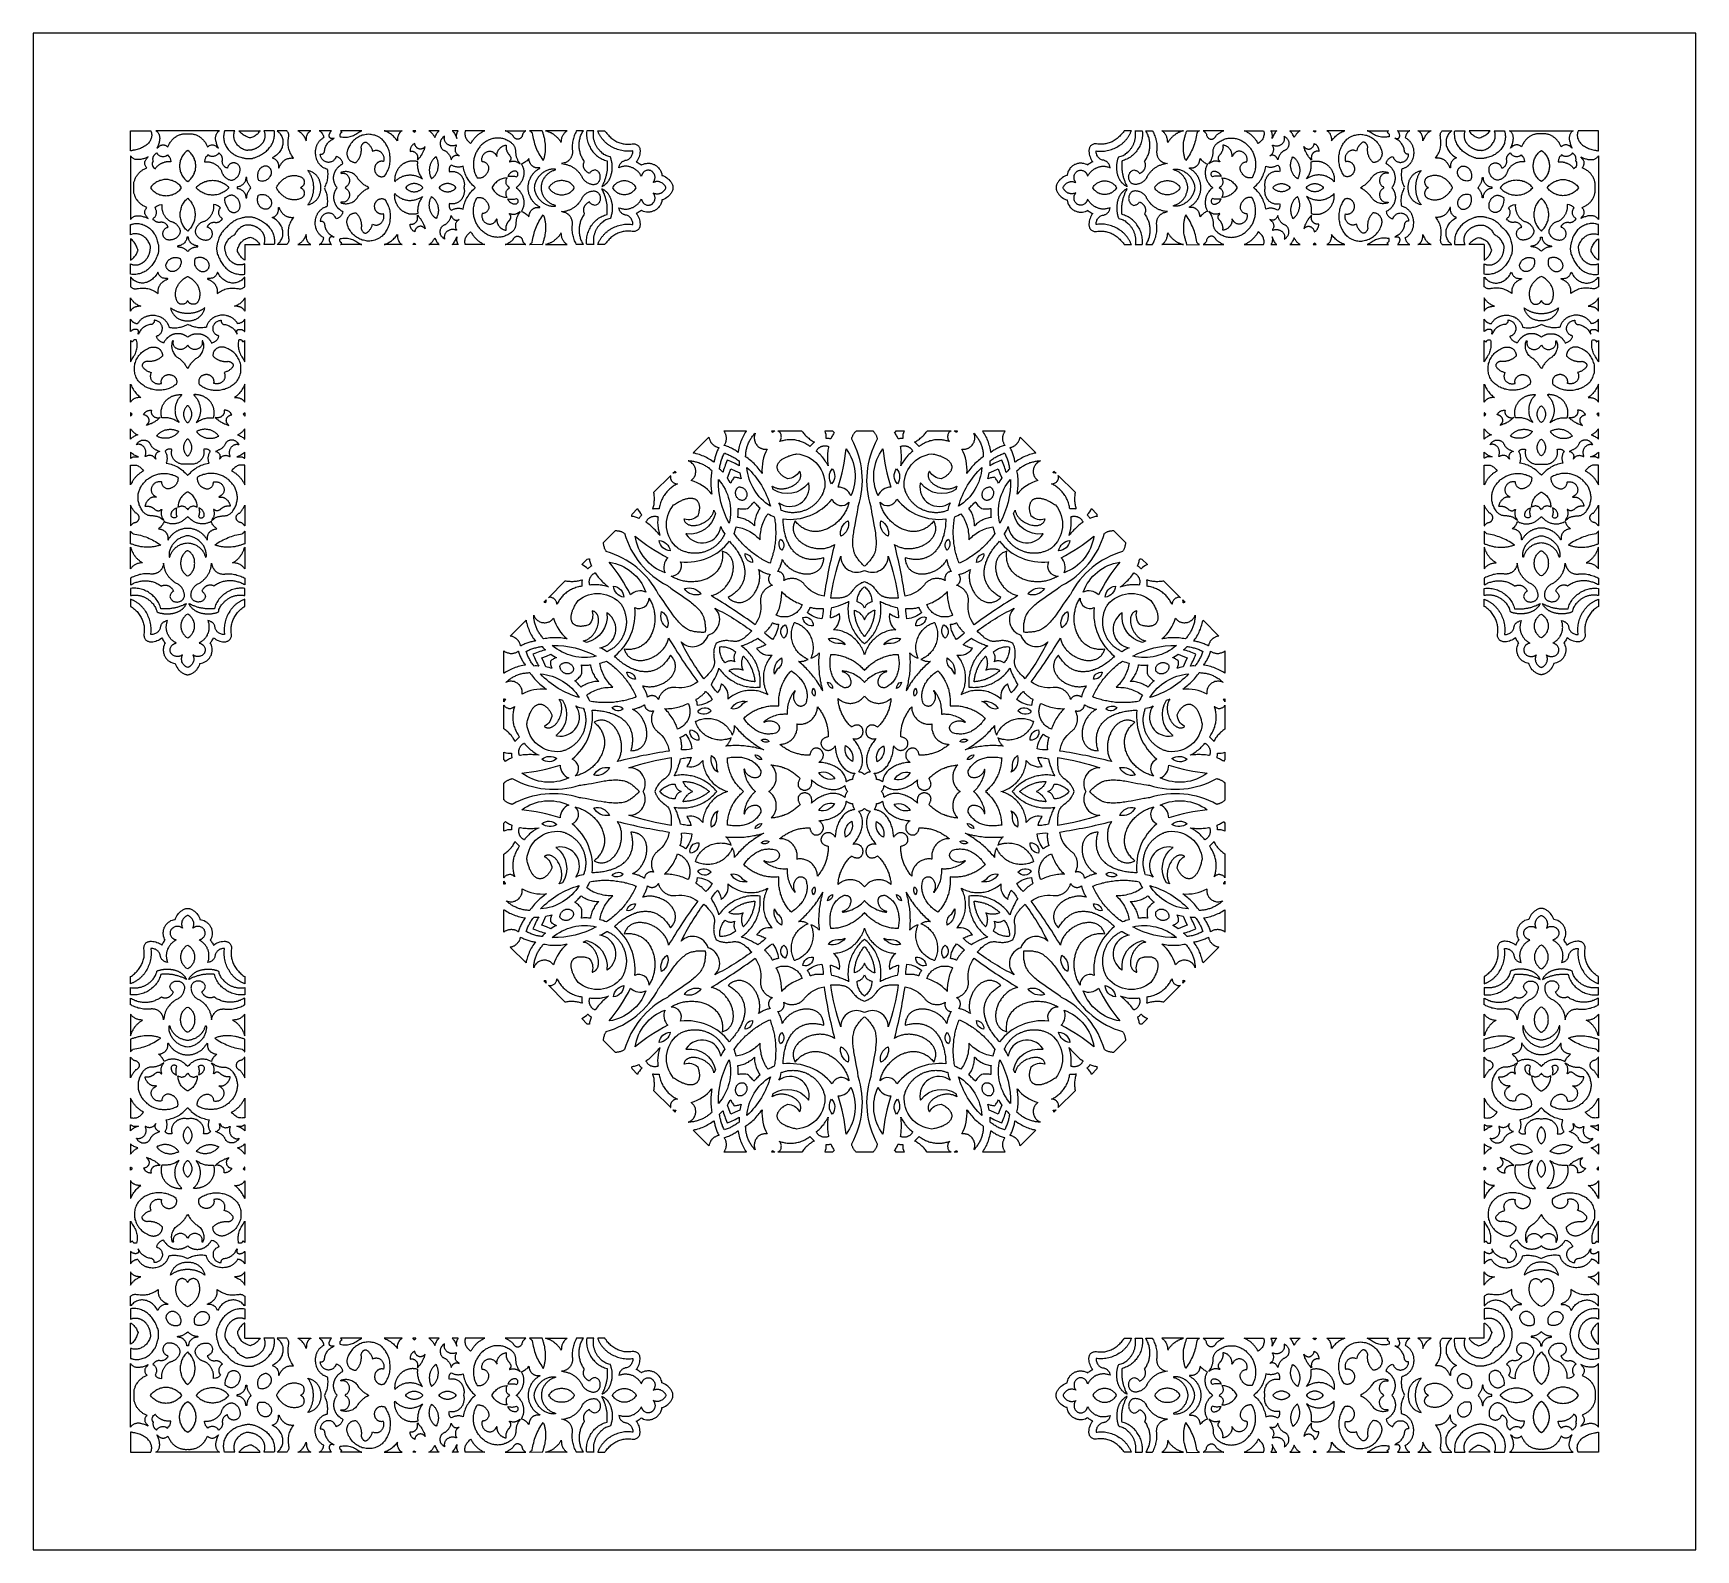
# Model space of a CAD drawing. Extents: x -1917 to -261, y -485 to 605.
# Drawn here: x -1917 to -722, y -485 to 605 of the extents above; entities that cross this region are included whole.
import ezdxf

# ---------------------------------------------------------------- set-up
doc = ezdxf.new("R2010")
doc.units = 0
doc.layers.add('LAYER_1', color=18, linetype='CONTINUOUS')

msp = doc.modelspace()

# ---------------------------------------------------------------- linework, layer by layer
at = {"layer": 'LAYER_1'}
for points in [[(-1916.6, -484.9), (-721.6, -484.9), (-721.6, 605.1), (-1916.6, 605.1)], [(-1805.6, 532.9), (-1805.6, 532.9), (-1805, 532.9), (-1804.5, 532.9), (-1803.9, 532.9), (-1803.4, 532.9), (-1802.8, 532.9), (-1802.3, 532.8), (-1801.7, 532.7), (-1801.2, 532.6), (-1800.7, 532.4), (-1800.2, 532.3), (-1799.6, 532.1), (-1799.1, 531.9), (-1798.6, 531.7), (-1798.2, 531.4), (-1797.7, 531.1), (-1797.2, 530.9), (-1796.8, 530.5), (-1796.3, 530.2), (-1795.9, 529.9), (-1795.5, 529.5), (-1795.1, 529.1), (-1794.7, 528.7), (-1794.3, 528.3), (-1793.9, 527.9), (-1793.6, 527.4), (-1793.2, 527), (-1792.9, 526.5), (-1792.6, 526), (-1792.3, 525.5), (-1792, 524.9), (-1791.8, 524.4), (-1791.4, 523.5), (-1790.7, 524), (-1790.3, 524.3), (-1789.9, 524.5), (-1789.5, 524.7), (-1789.1, 524.8), (-1788.6, 524.9), (-1788.2, 524.9), (-1787.8, 524.9), (-1787.3, 524.9), (-1786.9, 524.8), (-1786.5, 524.7), (-1786.1, 524.5), (-1785.6, 524.3), (-1785.3, 524.1), (-1784.9, 523.8), (-1783.5, 522.5), (-1784.3, 524.5), (-1784.6, 525.2), (-1784.8, 525.8), (-1785, 526.5), (-1785.2, 527.1), (-1785.3, 527.7), (-1785.4, 528.3), (-1785.5, 528.8), (-1785.5, 529.4), (-1785.5, 529.9), (-1785.5, 530.4), (-1785.4, 530.9), (-1785.3, 531.4), (-1785.2, 531.9), (-1785.1, 532.3), (-1784.9, 532.7), (-1784.7, 533.1), (-1784.4, 533.5), (-1784.2, 533.9), (-1783.9, 534.2), (-1783.5, 534.5), (-1783.2, 534.8), (-1782.8, 535.1), (-1805.6, 535.1), (-1828.4, 535.1), (-1828.1, 534.8), (-1827.7, 534.5), (-1827.4, 534.2), (-1827.1, 533.9), (-1826.8, 533.5), (-1826.6, 533.1), (-1826.4, 532.7), (-1826.2, 532.3), (-1826, 531.9), (-1825.9, 531.4), (-1825.8, 530.9), (-1825.8, 530.4), (-1825.7, 529.9), (-1825.7, 529.4), (-1825.8, 528.8), (-1825.8, 528.3), (-1825.9, 527.7), (-1826.1, 527.1), (-1826.2, 526.5), (-1826.4, 525.8), (-1826.6, 525.2), (-1826.9, 524.5), (-1827.7, 522.5), (-1826.4, 523.8), (-1826, 524.1), (-1825.6, 524.3), (-1825.2, 524.5), (-1824.8, 524.7), (-1824.3, 524.8), (-1823.9, 524.9), (-1823.5, 524.9), (-1823, 524.9), (-1822.6, 524.9), (-1822.2, 524.8), (-1821.7, 524.7), (-1821.3, 524.5), (-1820.9, 524.3), (-1820.5, 524), (-1819.8, 523.5), (-1819.5, 524.4), (-1819.2, 524.9), (-1818.9, 525.5), (-1818.6, 526), (-1818.3, 526.5), (-1818, 527), (-1817.7, 527.4), (-1817.3, 527.9), (-1817, 528.3), (-1816.6, 528.7), (-1816.2, 529.1), (-1815.8, 529.5), (-1815.4, 529.9), (-1814.9, 530.2), (-1814.5, 530.5), (-1814, 530.9), (-1813.6, 531.1), (-1813.1, 531.4), (-1812.6, 531.7), (-1812.1, 531.9), (-1811.6, 532.1), (-1811.1, 532.3), (-1810.6, 532.4), (-1810, 532.6), (-1809.5, 532.7), (-1809, 532.8), (-1808.4, 532.9), (-1807.9, 532.9), (-1807.3, 532.9), (-1806.8, 532.9), (-1806.2, 532.9), (-1805.6, 532.9)], [(-1743.4, 535.1), (-1750.8, 535.1), (-1750.7, 534.8), (-1750.6, 534.5), (-1750.5, 534.1), (-1750.4, 533.8), (-1750.3, 533.5), (-1750.2, 533.2), (-1750.2, 532.8), (-1750.1, 532.5), (-1750.1, 532.2), (-1750.1, 531.9), (-1750.1, 531.6), (-1750.1, 531.2), (-1750.1, 530.9), (-1750.1, 530.6), (-1750.2, 530.3), (-1750.2, 530), (-1750.3, 529.6), (-1750.4, 529.3), (-1750.5, 529), (-1750.6, 528.7), (-1750.7, 528.4), (-1750.8, 528.1), (-1750.9, 527.8), (-1751.1, 527.5), (-1751.2, 527.2), (-1751.4, 526.9), (-1751.6, 526.7), (-1751.7, 526.4), (-1751.9, 526.1), (-1752.1, 525.8), (-1752.3, 525.6), (-1752.6, 525.3), (-1752.8, 525.1), (-1753, 524.8), (-1753.3, 524.6), (-1753.5, 524.3), (-1753.8, 524.1), (-1754.1, 523.9), (-1754.3, 523.7), (-1754.6, 523.4), (-1754.9, 523.2), (-1755.2, 523), (-1755.5, 522.9), (-1755.9, 522.7), (-1756.2, 522.5), (-1756.5, 522.3), (-1756.9, 522.2), (-1757.2, 522), (-1757.6, 521.9), (-1757.9, 521.8), (-1758.3, 521.6), (-1758.7, 521.5), (-1759, 521.4), (-1759.4, 521.3), (-1759.8, 521.2), (-1760.2, 521.2), (-1760.6, 521.1), (-1761, 521), (-1761.4, 521), (-1761.9, 521), (-1762.3, 521), (-1762.7, 520.9), (-1763.1, 520.9), (-1763.6, 521), (-1764, 521.1), (-1764.8, 521.4), (-1765.5, 521.7), (-1766.2, 522), (-1766.9, 522.4), (-1767.6, 522.8), (-1768.2, 523.3), (-1768.7, 523.8), (-1769.3, 524.3), (-1769.8, 524.8), (-1770.3, 525.4), (-1770.7, 526), (-1771.1, 526.6), (-1771.4, 527.2), (-1771.7, 527.8), (-1771.9, 528.5), (-1772.1, 529.1), (-1772.3, 529.8), (-1772.4, 530.5), (-1772.5, 531.2), (-1772.5, 531.9), (-1772.4, 532.6), (-1772.3, 533.3), (-1772.2, 534), (-1772, 534.7), (-1771.8, 535.1), (-1779, 535.1), (-1779.1, 535.1), (-1779.2, 534.6), (-1779.3, 534.2), (-1779.5, 533.7), (-1779.5, 533.3), (-1779.6, 532.9), (-1779.7, 532), (-1779.8, 531.1), (-1779.8, 530.2), (-1779.7, 529.4), (-1779.6, 528.5), (-1779.5, 527.7), (-1779.3, 526.8), (-1779, 526), (-1778.7, 525.2), (-1778.3, 524.5), (-1777.9, 523.7), (-1777.5, 523), (-1777, 522.3), (-1776.4, 521.6), (-1775.9, 520.9), (-1775.3, 520.3), (-1774.6, 519.7), (-1773.9, 519.1), (-1773.2, 518.6), (-1772.5, 518.1), (-1771.7, 517.7), (-1770.9, 517.2), (-1770.1, 516.9), (-1769.3, 516.5), (-1768.4, 516.3), (-1767.5, 516), (-1766.6, 515.8), (-1766.1, 515.7), (-1765.6, 515.5), (-1765.1, 515.4), (-1764.6, 515.3), (-1764.1, 515.2), (-1763.6, 515.1), (-1763.1, 515), (-1762.6, 515), (-1762.1, 515), (-1761.6, 515), (-1761.1, 515), (-1760.6, 515), (-1760.1, 515.1), (-1759.6, 515.2), (-1759.1, 515.2), (-1758.7, 515.3), (-1758.3, 515.5), (-1757.6, 515.7), (-1756.7, 516), (-1755.9, 516.3), (-1755, 516.7), (-1754.2, 517.1), (-1753.4, 517.5), (-1752.6, 518), (-1751.8, 518.4), (-1751.1, 518.9), (-1750.4, 519.4), (-1749.7, 520), (-1749, 520.5), (-1748.4, 521.1), (-1747.8, 521.7), (-1747.2, 522.3), (-1746.7, 522.9), (-1746.2, 523.6), (-1745.7, 524.3), (-1745.3, 525), (-1744.9, 525.7), (-1744.5, 526.5), (-1744.2, 527.3), (-1744, 528.1), (-1743.7, 528.9), (-1743.5, 529.7), (-1743.4, 530.6), (-1743.3, 531.4), (-1743.2, 532.3), (-1743.2, 533.3), (-1743.3, 534.2)], [(-1753.6, 535.1), (-1753.8, 534.9), (-1754.1, 534.3), (-1754.6, 533.8), (-1755, 533.2), (-1755.5, 532.7), (-1756, 532.3), (-1756.6, 531.8), (-1757.2, 531.4), (-1757.8, 531), (-1758.4, 530.7), (-1759.1, 530.4), (-1759.8, 530.1), (-1760.5, 529.9), (-1761.2, 530), (-1762, 530.3), (-1762.8, 530.6), (-1763.6, 530.9), (-1764.3, 531.3), (-1765, 531.7), (-1765.7, 532.1), (-1766.3, 532.6), (-1767, 533.1), (-1767.5, 533.6), (-1768.1, 534.2), (-1768.5, 534.8), (-1768.8, 535.1)], [(-1734.4, 535.1), (-1741.4, 535.1), (-1741, 534.8), (-1740.3, 534.2), (-1740, 533.9), (-1739.7, 533.6), (-1739.2, 533), (-1738.8, 532.3), (-1738.4, 531.7), (-1738, 531), (-1737.7, 530.3), (-1737.5, 529.6), (-1737.3, 528.8), (-1737.2, 528.1), (-1737.1, 527.4), (-1737.1, 526.6), (-1737.1, 525.9), (-1737.2, 525.1), (-1737.4, 524.4), (-1737.6, 523.7), (-1737.8, 522.9), (-1738.1, 522.2), (-1738.5, 521.5), (-1738.9, 520.8), (-1739.4, 520.1), (-1739.9, 519.4), (-1740.5, 518.8), (-1741.1, 518.2), (-1741.8, 517.6), (-1742.6, 517), (-1743.4, 516.4), (-1744.8, 515.6), (-1743.7, 515.2), (-1743.2, 514.9), (-1742.8, 514.7), (-1742.4, 514.4), (-1742.1, 514), (-1741.7, 513.7), (-1741.4, 513.3), (-1741.2, 512.8), (-1740.9, 512.4), (-1740.7, 511.9), (-1740.6, 511.4), (-1740.4, 510.9), (-1740.4, 510.4), (-1740.3, 509.9), (-1740.3, 509.3), (-1740.4, 508.8), (-1740.4, 508.7), (-1740.4, 508.7), (-1740.3, 508.6), (-1740.3, 508.6), (-1740.3, 508.5), (-1740.2, 508.5), (-1740.2, 508.5), (-1740.1, 508.4), (-1740.1, 508.4), (-1740, 508.4), (-1740, 508.4), (-1739.9, 508.5), (-1739.9, 508.5), (-1739.9, 508.5), (-1739.8, 508.6), (-1739.8, 508.6), (-1739.7, 509.1), (-1739.5, 509.5), (-1739.3, 509.8), (-1739.1, 510.2), (-1738.9, 510.6), (-1738.7, 510.9), (-1738.5, 511.3), (-1738.3, 511.6), (-1738, 511.9), (-1737.8, 512.3), (-1737.5, 512.5), (-1737.2, 512.8), (-1736.9, 513.1), (-1736.6, 513.4), (-1736.3, 513.6), (-1736, 513.8), (-1735.7, 514.1), (-1735.4, 514.3), (-1735, 514.4), (-1734.7, 514.6), (-1734.3, 514.8), (-1734, 514.9), (-1733.6, 515), (-1733.2, 515.2), (-1732.8, 515.2), (-1732.5, 515.3), (-1732.1, 515.4), (-1731.7, 515.4), (-1731.3, 515.4), (-1730.9, 515.5), (-1730.5, 515.4), (-1729.5, 515.4), (-1730.5, 516.8), (-1731, 517.6), (-1731.5, 518.5), (-1731.9, 519.3), (-1732.3, 520.2), (-1732.6, 521), (-1732.9, 521.8), (-1733.1, 522.7), (-1733.2, 523.6), (-1733.3, 524.5), (-1733.4, 525.4), (-1733.4, 526.3), (-1733.4, 527.3), (-1733.3, 528.3), (-1733.2, 529.4), (-1733.1, 530.5), (-1733, 531), (-1733, 531.6), (-1733, 532), (-1733, 532.5), (-1733.1, 532.9), (-1733.2, 533.3), (-1733.4, 533.7), (-1733.6, 534), (-1733.8, 534.4), (-1734, 534.7)], [(-1717, 535.1), (-1726.4, 535.1), (-1726.1, 535), (-1725.6, 534.7), (-1725.2, 534.4), (-1724.8, 534.1), (-1724.4, 533.8), (-1724, 533.5), (-1723.6, 533.1), (-1723.2, 532.7), (-1722.8, 532.2), (-1722.5, 531.8), (-1722.2, 531.3), (-1721.8, 530.8), (-1721.5, 530.2), (-1721.2, 529.6), (-1720.4, 527.8), (-1720.3, 529.5), (-1720.3, 529.9), (-1720.3, 530.2), (-1720.2, 530.6), (-1720.1, 531), (-1720, 531.3), (-1719.9, 531.6), (-1719.8, 531.9), (-1719.7, 532.2), (-1719.5, 532.5), (-1719.4, 532.8), (-1719.2, 533.1), (-1719.1, 533.3), (-1718.9, 533.6), (-1718.7, 533.8), (-1718.5, 534), (-1718, 534.4), (-1717.6, 534.8), (-1717.1, 535.1)], [(-1680.5, 535.1), (-1695.7, 535.1), (-1695.5, 534.9), (-1695.4, 534.7), (-1695.2, 534.4), (-1695, 534.2), (-1694.9, 533.9), (-1694.8, 533.7), (-1694.8, 533.7), (-1695, 533.7), (-1695.3, 533.6), (-1695.5, 533.5), (-1695.7, 533.3), (-1695.8, 533.1), (-1696, 532.9), (-1696.1, 532.7), (-1696.2, 532.5), (-1696.3, 532.2), (-1696.3, 532), (-1696.3, 531.7), (-1696.3, 531.5), (-1696.2, 531.2), (-1696.1, 530.8), (-1695.1, 530.6), (-1694.2, 530.5), (-1693.3, 530.4), (-1692.4, 530.4), (-1691.5, 530.4), (-1690.7, 530.5), (-1689.8, 530.7), (-1688.9, 530.9), (-1688.1, 531.1), (-1687.2, 531.4), (-1686.4, 531.7), (-1685.6, 532.1), (-1684.8, 532.5), (-1684.1, 533), (-1683.3, 533.5), (-1682.6, 534.1), (-1681.7, 534.6), (-1680.8, 535)], [(-1677.4, 526.9), (-1677, 526.6), (-1676.6, 526.3), (-1676.2, 526), (-1675.9, 525.7), (-1675.5, 525.4), (-1675.2, 525), (-1674.9, 524.7), (-1674.6, 524.3), (-1674.3, 523.9), (-1674, 523.5), (-1673.8, 523), (-1673.5, 522.6), (-1673.3, 522.1), (-1673.1, 521.6), (-1673, 521.1), (-1672.7, 520.3), (-1672, 520.6), (-1671.6, 520.8), (-1671.1, 520.9), (-1670.7, 521), (-1670.3, 521), (-1669.9, 521), (-1669.5, 521), (-1669.1, 520.9), (-1668.7, 520.8), (-1668.3, 520.7), (-1667.9, 520.5), (-1667.6, 520.3), (-1667.2, 520.1), (-1666.9, 519.9), (-1666.6, 519.6), (-1666.3, 519.3), (-1666, 519), (-1665.8, 518.7), (-1665.5, 518.3), (-1665.3, 518), (-1665.1, 517.6), (-1665, 517.2), (-1664.8, 516.8), (-1664.7, 516.4), (-1664.7, 515.9), (-1664.6, 515.5), (-1664.6, 515), (-1664.6, 514.6), (-1664.6, 514.1), (-1664.7, 513.6), (-1664.9, 513.2), (-1664.9, 513), (-1665, 513), (-1665.3, 513), (-1665.6, 513.1), (-1665.9, 513.1), (-1666.2, 513.1), (-1666.5, 513.1), (-1666.8, 513.1), (-1667.1, 513), (-1667.4, 513), (-1667.7, 512.9), (-1668, 512.8), (-1668.3, 512.6), (-1668.5, 512.5), (-1668.8, 512.3), (-1669.1, 512.2), (-1669.3, 512), (-1669.5, 511.8), (-1669.7, 511.5), (-1670, 511.3), (-1670.1, 511.1), (-1670.3, 510.8), (-1670.5, 510.5), (-1670.6, 510.3), (-1670.8, 510), (-1670.9, 509.7), (-1671, 509.4), (-1671.1, 509), (-1671.2, 508.7), (-1671.2, 508.4), (-1671.3, 508), (-1671.3, 507.7), (-1671.3, 507.3), (-1671.3, 507), (-1671.2, 506.6), (-1671.1, 506.3), (-1671.1, 505.9), (-1671, 505.6), (-1670.8, 505.3), (-1670.7, 505), (-1670.6, 504.7), (-1670.4, 504.5), (-1670.2, 504.2), (-1670, 503.9), (-1669.8, 503.7), (-1669.6, 503.5), (-1669.4, 503.3), (-1669.2, 503.1), (-1668.9, 502.9), (-1668.7, 502.7), (-1668.4, 502.6), (-1668.1, 502.4), (-1667.8, 502.3), (-1667.6, 502.2), (-1667.3, 502.1), (-1667, 502.1), (-1666.7, 502), (-1666.4, 502), (-1666.1, 502), (-1665.8, 502), (-1665.4, 502.1), (-1665.1, 502.1), (-1664.8, 502.2), (-1664.5, 502.3), (-1664.1, 502.5), (-1663.5, 503.3), (-1663, 504.1), (-1662.6, 504.9), (-1662.1, 505.7), (-1661.8, 506.5), (-1661.4, 507.3), (-1661.1, 508.2), (-1660.8, 509), (-1660.6, 509.9), (-1660.4, 510.8), (-1660.3, 511.7), (-1660.1, 512.6), (-1660.1, 513.5), (-1660, 514.4), (-1660, 515.3), (-1660.1, 516.2), (-1660.2, 517), (-1660.3, 517.9), (-1660.4, 518.8), (-1660.6, 519.7), (-1660.9, 520.6), (-1661.1, 521.4), (-1661.4, 522.2), (-1661.8, 523.1), (-1662.2, 523.9), (-1662.6, 524.7), (-1663.1, 525.4), (-1663.5, 526.2), (-1664.1, 526.9), (-1664.6, 527.6), (-1665.3, 528.3), (-1665.9, 529), (-1666.3, 529.3), (-1666.7, 529.6), (-1667.6, 530.2), (-1668.4, 530.7), (-1669.3, 531.1), (-1670.2, 531.5), (-1671.1, 531.8), (-1672, 532), (-1672.9, 532.2), (-1673.8, 532.4), (-1674.7, 532.4), (-1675.6, 532.5), (-1676.5, 532.4), (-1677.4, 532.4), (-1678.3, 532.2), (-1679.2, 532), (-1680.1, 531.8), (-1680.9, 531.5), (-1681.8, 531.1), (-1682.6, 530.7), (-1683.4, 530.3), (-1684.2, 529.8), (-1685, 529.2), (-1685.7, 528.6), (-1686.4, 528), (-1687.1, 527.3), (-1687.7, 526.5), (-1688.3, 525.8), (-1688.9, 524.9), (-1689.4, 524.1), (-1689.9, 523.1), (-1690.3, 522.2), (-1690.7, 521.2), (-1690.8, 520.8), (-1690.9, 520.4), (-1691, 519.9), (-1691.1, 519.5), (-1691.1, 519.1), (-1691.1, 518.7), (-1691.1, 518.3), (-1691.1, 517.9), (-1691, 517.5), (-1690.9, 517.1), (-1690.8, 516.7), (-1690.7, 516.3), (-1690.5, 516), (-1690.4, 515.6), (-1690.2, 515.3), (-1690, 514.9), (-1689.7, 514.6), (-1689.5, 514.3), (-1689.2, 514), (-1689, 513.8), (-1688.7, 513.5), (-1688.4, 513.3), (-1688, 513.1), (-1687.7, 512.9), (-1687.4, 512.7), (-1687, 512.6), (-1686.6, 512.5), (-1686.3, 512.4), (-1685.9, 512.3), (-1685.5, 512.3), (-1685.1, 512.3), (-1684.5, 512.3), (-1684.3, 512.6), (-1684, 512.9), (-1683.7, 513.2), (-1683.5, 513.5), (-1683.3, 513.8), (-1683.1, 514.1), (-1682.8, 514.4), (-1682.6, 514.7), (-1682.4, 515), (-1682.3, 515.4), (-1682.1, 515.7), (-1681.9, 516), (-1681.8, 516.4), (-1681.6, 516.7), (-1681.5, 517.1), (-1681.4, 517.4), (-1681.3, 517.8), (-1681.2, 518.1), (-1681.1, 518.5), (-1681, 518.9), (-1680.9, 519.2), (-1680.9, 519.6), (-1680.8, 520), (-1680.8, 520.4), (-1680.7, 520.7), (-1680.7, 521.1), (-1680.7, 521.5), (-1680.7, 521.8), (-1680.7, 522.2), (-1680.8, 522.6), (-1680.8, 523), (-1680.8, 523.3), (-1680.8, 523.6), (-1680.7, 523.9), (-1680.6, 524.3), (-1680.5, 524.6), (-1680.4, 524.9), (-1680.2, 525.2), (-1680, 525.5), (-1679.8, 525.7), (-1679.7, 525.9), (-1679.6, 526), (-1679.5, 526.1), (-1679.4, 526.2), (-1679.2, 526.3), (-1679.1, 526.4), (-1678.9, 526.5), (-1678.8, 526.6), (-1678.6, 526.7), (-1678.5, 526.7), (-1678.3, 526.8), (-1678.1, 526.8), (-1678, 526.9), (-1677.8, 526.9), (-1677.6, 526.9)], [(-1651.5, 535.1), (-1651.6, 535), (-1652, 534.8), (-1652.3, 534.6), (-1652.7, 534.3), (-1653, 534), (-1653.2, 533.6), (-1653.5, 533.3), (-1653.7, 532.9), (-1654, 532.4), (-1654.1, 532), (-1654.3, 531.5), (-1654.5, 531.1), (-1654.6, 530.6), (-1654.7, 530.1), (-1654.7, 529.6), (-1654.8, 529.2), (-1654.8, 527.9), (-1655.9, 529.2), (-1656.5, 529.8), (-1657.1, 530.5), (-1657.7, 531.1), (-1658.4, 531.7), (-1659.1, 532.3), (-1659.9, 532.8), (-1660.7, 533.3), (-1661.4, 533.8), (-1662.3, 534.2), (-1663.1, 534.6), (-1663.9, 535), (-1664.3, 535.1)], [(-1634.8, 523.7), (-1635.9, 522.8), (-1636.1, 522.6), (-1636.3, 522.4), (-1636.6, 522.3), (-1636.8, 522.2), (-1637.1, 522.1), (-1637.3, 522), (-1637.6, 522), (-1637.8, 521.9), (-1638.1, 521.9), (-1638.4, 521.9), (-1638.6, 521.9), (-1638.9, 521.9), (-1639.1, 522), (-1639.4, 522.1), (-1639.6, 522.1), (-1639.9, 522.2), (-1640.1, 522.4), (-1640.3, 522.5), (-1640.6, 522.6), (-1640.8, 522.8), (-1641, 523), (-1641.2, 523.2), (-1641.3, 523.4), (-1641.5, 523.6), (-1641.7, 523.8), (-1641.8, 524.1), (-1642, 524.3), (-1642.1, 524.6), (-1642.2, 524.9), (-1642.3, 525.2), (-1642.4, 525.9), (-1643.1, 525.5), (-1643.4, 525.3), (-1643.7, 525.1), (-1644, 524.8), (-1644.2, 524.5), (-1644.5, 524.2), (-1644.7, 523.9), (-1644.9, 523.6), (-1645.1, 523.3), (-1645.2, 522.9), (-1645.4, 522.6), (-1645.5, 522.2), (-1645.6, 521.8), (-1645.6, 521.4), (-1645.7, 521), (-1645.7, 520.2), (-1645.1, 520.3), (-1644.8, 520.4), (-1644.6, 520.4), (-1644.3, 520.4), (-1644, 520.3), (-1643.8, 520.3), (-1643.5, 520.2), (-1643.3, 520.1), (-1643, 520), (-1642.8, 519.9), (-1642.6, 519.8), (-1642.4, 519.7), (-1642.2, 519.5), (-1642, 519.4), (-1641.8, 519.2), (-1641.6, 519), (-1641.4, 518.8), (-1641.2, 518.6), (-1641.1, 518.4), (-1640.9, 518.2), (-1640.8, 517.9), (-1640.7, 517.7), (-1640.6, 517.4), (-1640.5, 517.2), (-1640.4, 516.9), (-1640.4, 516.6), (-1640.3, 516.3), (-1640.3, 516.1), (-1640.3, 515.8), (-1640.3, 515.5), (-1640.3, 515.2), (-1640.4, 513.9), (-1639.4, 515), (-1639.1, 515.5), (-1638.7, 515.9), (-1638.3, 516.4), (-1638, 516.9), (-1637.7, 517.4), (-1637.4, 517.8), (-1637.1, 518.4), (-1636.8, 518.9), (-1636.5, 519.4), (-1636.3, 519.9), (-1636, 520.4), (-1635.8, 521), (-1635.5, 521.5), (-1635.3, 522.1)], [(-1641.5, 535.1), (-1643.8, 535.1), (-1643.7, 535), (-1643.5, 534.8), (-1643.3, 534.5), (-1642.9, 534), (-1642.2, 534.6), (-1641.7, 535)], [(-1624.8, 535.1), (-1632.2, 535.1), (-1631.9, 534.9), (-1631.4, 534.6), (-1631, 534.2), (-1630.6, 533.8), (-1630.2, 533.4), (-1629.8, 533), (-1629.5, 532.6), (-1629.1, 532.1), (-1628.8, 531.6), (-1628.5, 531.1), (-1627.9, 530.1), (-1627.4, 531.4), (-1627.1, 532.1), (-1626.7, 532.8), (-1626.4, 533.4), (-1626, 533.9), (-1625.5, 534.4), (-1625.1, 534.9)], [(-1612.8, 524.7), (-1613.2, 524.5), (-1613.7, 524.4), (-1614.1, 524.3), (-1614.5, 524.2), (-1614.9, 524.2), (-1615.3, 524.2), (-1615.8, 524.2), (-1616.2, 524.3), (-1616.6, 524.3), (-1616.9, 524.4), (-1617.3, 524.5), (-1617.7, 524.7), (-1618, 524.9), (-1618.4, 525), (-1618.7, 525.2), (-1619, 525.5), (-1619.3, 525.7), (-1619.6, 526), (-1619.9, 526.2), (-1620.1, 526.5), (-1620.3, 526.8), (-1620.5, 527.1), (-1620.7, 527.5), (-1620.8, 527.8), (-1621, 528.2), (-1621.1, 528.5), (-1621.1, 528.7), (-1621.1, 528.9), (-1621.1, 529.1), (-1621.2, 529.3), (-1621.2, 529.5), (-1621.2, 529.6), (-1621.2, 529.8), (-1621.1, 530), (-1621.1, 530.2), (-1621.1, 530.4), (-1621, 530.6), (-1621, 530.8), (-1620.9, 531.1), (-1622.2, 530.2), (-1622.5, 529.9), (-1622.8, 529.6), (-1623, 529.3), (-1623.3, 529), (-1623.5, 528.6), (-1623.6, 528.3), (-1623.8, 527.9), (-1623.9, 527.6), (-1624, 527.2), (-1624.1, 526.8), (-1624.2, 526.5), (-1624.2, 526.1), (-1624.2, 525.7), (-1624.2, 525.3), (-1624.1, 524.9), (-1624, 524.6), (-1623.9, 524.2), (-1623.8, 523.8), (-1623.7, 523.5), (-1623.5, 523.2), (-1623.3, 522.8), (-1623.1, 522.5), (-1622.9, 522.2), (-1622.6, 521.9), (-1622.4, 521.7), (-1622.1, 521.4), (-1621.8, 521.2), (-1621.4, 521), (-1621.1, 520.9), (-1620.7, 520.7), (-1620.3, 520.6), (-1620, 520.4), (-1619.7, 520.1), (-1619.4, 519.8), (-1619.1, 519.5), (-1618.8, 519.2), (-1618.5, 518.9), (-1618.2, 518.5), (-1617.9, 518.1), (-1617.7, 517.8), (-1617.5, 517.4), (-1617.2, 517), (-1617, 516.6), (-1616.8, 516.2), (-1616.7, 515.8), (-1616.5, 515.3), (-1616.1, 514.1), (-1615.7, 515.2), (-1615.5, 515.6), (-1615.3, 515.9), (-1615.1, 516.1), (-1614.9, 516.4), (-1614.7, 516.6), (-1614.4, 516.8), (-1614.2, 517), (-1613.9, 517.1), (-1613.6, 517.3), (-1613.3, 517.3), (-1613, 517.4), (-1612.7, 517.4), (-1612.3, 517.4), (-1612, 517.4), (-1610.4, 517), (-1611.8, 518.1), (-1612.1, 518.5), (-1612.4, 518.8), (-1612.6, 519.2), (-1612.8, 519.6), (-1613, 520), (-1613.1, 520.4), (-1613.2, 520.8), (-1613.2, 521.3), (-1613.2, 521.7), (-1613.2, 522.1), (-1613.1, 522.6), (-1613, 523), (-1612.9, 523.4), (-1612.7, 523.8), (-1612.4, 524.2), (-1612.4, 524.3), (-1612.4, 524.4), (-1612.4, 524.4), (-1612.4, 524.5), (-1612.4, 524.5), (-1612.4, 524.6), (-1612.4, 524.6), (-1612.5, 524.7), (-1612.6, 524.7), (-1612.6, 524.7), (-1612.6, 524.7), (-1612.7, 524.7), (-1612.7, 524.7), (-1612.8, 524.7)], [(-1611.1, 535.1), (-1615.5, 535.1), (-1615.1, 534.7), (-1614.7, 534.2), (-1614.3, 533.7), (-1613.9, 533.1), (-1613.5, 532.5), (-1613.1, 531.8), (-1612.2, 529.5), (-1612.3, 531.6), (-1612.3, 531.9), (-1612.3, 532.3), (-1612.2, 532.7), (-1612.1, 533), (-1612, 533.3), (-1611.9, 533.7), (-1611.8, 534), (-1611.6, 534.3), (-1611.5, 534.6), (-1611.3, 534.9)], [(-1592.1, 535.1), (-1606.1, 535.1), (-1606.2, 534.4), (-1606.3, 533.7), (-1606.3, 533), (-1606.3, 532.3), (-1606.2, 531.6), (-1606.1, 531), (-1605.9, 530.4), (-1605.6, 529.8), (-1605.3, 529.2), (-1604.9, 528.6), (-1604.5, 528.1), (-1604.1, 527.5), (-1603.6, 527), (-1603, 526.5), (-1602.2, 525.8), (-1601.7, 526.6), (-1601.4, 527.1), (-1601, 527.7), (-1600.7, 528.1), (-1600.3, 528.6), (-1600, 529.1), (-1599.6, 529.5), (-1599.2, 530), (-1598.8, 530.4), (-1598.4, 530.8), (-1598, 531.2), (-1597.6, 531.6), (-1597.2, 532), (-1596.7, 532.3), (-1596.3, 532.7), (-1595.9, 533), (-1595.4, 533.3), (-1595, 533.6), (-1594.5, 533.9), (-1594, 534.2), (-1593.1, 534.7)], [(-1574, 517.3), (-1573.8, 516.8), (-1573.7, 516.6), (-1573.5, 516.4), (-1573.4, 516.1), (-1573.4, 515.9), (-1573.3, 515.7), (-1573.3, 515.4), (-1573.3, 515.2), (-1573.3, 514.9), (-1573.4, 514.7), (-1573.4, 514.5), (-1573.5, 514.2), (-1573.6, 514), (-1573.8, 513.8), (-1573.9, 513.6), (-1574.1, 513.5), (-1574.3, 513.3), (-1574.3, 513.2), (-1574.4, 513.2), (-1574.4, 513.2), (-1574.4, 513.1), (-1574.4, 513), (-1574.4, 513), (-1574.4, 512.9), (-1574.4, 512.9), (-1574.4, 512.9), (-1574.3, 512.8), (-1574.3, 512.8), (-1574.2, 512.8), (-1574.2, 512.7), (-1574.1, 512.7), (-1574.1, 512.7), (-1574, 512.7), (-1573.6, 512.9), (-1573.2, 513), (-1572.8, 513.1), (-1572.4, 513.2), (-1572, 513.2), (-1571.6, 513.2), (-1571.2, 513.2), (-1570.8, 513.2), (-1570.4, 513.1), (-1570.1, 513.1), (-1569.7, 512.9), (-1569.3, 512.8), (-1568.9, 512.7), (-1568.5, 512.5), (-1568.2, 512.3), (-1566.5, 511.2), (-1567.7, 512.9), (-1568, 513.3), (-1568.2, 513.7), (-1568.4, 514.2), (-1568.6, 514.6), (-1568.8, 515.1), (-1569, 515.5), (-1569.2, 516), (-1569.3, 516.5), (-1569.4, 517), (-1569.5, 517.5), (-1569.6, 518), (-1569.6, 518.5), (-1569.7, 519), (-1569.7, 519.5), (-1569.7, 520), (-1569.7, 520.5), (-1569.8, 521), (-1569.9, 521.5), (-1570, 522), (-1570.1, 522.5), (-1570.3, 522.9), (-1570.5, 523.4), (-1570.7, 523.8), (-1571, 524.2), (-1571.2, 524.6), (-1571.5, 525), (-1571.8, 525.4), (-1572.2, 525.7), (-1572.5, 526), (-1572.9, 526.3), (-1573.3, 526.6), (-1574, 527.1), (-1574.7, 527.5), (-1575.5, 527.9), (-1576.2, 528.3), (-1576.9, 528.6), (-1577.6, 528.9), (-1578.4, 529.2), (-1579.1, 529.4), (-1579.8, 529.5), (-1580.6, 529.7), (-1581.3, 529.8), (-1582, 529.8), (-1582.8, 529.8), (-1583.5, 529.8), (-1584.2, 529.8), (-1584.9, 529.7), (-1585.6, 529.6), (-1586.3, 529.4), (-1587, 529.3), (-1587.6, 529.1), (-1588.3, 528.8), (-1589, 528.6), (-1589.6, 528.3), (-1590.2, 527.9), (-1590.8, 527.6), (-1591.5, 527.2), (-1592, 526.8), (-1592.6, 526.4), (-1593.2, 526), (-1593.7, 525.5), (-1594.3, 525), (-1594.8, 524.5), (-1595.3, 524), (-1595.7, 523.4), (-1596.2, 522.8), (-1596.6, 522.3), (-1597, 521.7), (-1597.4, 521), (-1597.8, 520.4), (-1598.1, 519.7), (-1598.5, 519.1), (-1598.8, 518.4), (-1599, 517.7), (-1599.3, 517), (-1599.5, 516.3), (-1599.7, 515.5), (-1599.9, 514.8), (-1600, 514), (-1600.1, 513.3), (-1600.2, 512.5), (-1600.2, 511.7), (-1600.2, 510.9), (-1600.2, 510.1), (-1600.2, 509.3), (-1600.1, 508.5), (-1600, 507.7), (-1599.8, 506.9), (-1599.6, 506.1), (-1599.4, 505.3), (-1599.1, 504.5), (-1598.8, 503.7), (-1598.5, 502.9), (-1598.1, 502.1), (-1597.6, 501.1), (-1597.1, 501.1), (-1596.7, 501.1), (-1596.3, 501.1), (-1595.9, 501.1), (-1595.5, 501.1), (-1595.1, 501.2), (-1594.8, 501.3), (-1594.4, 501.4), (-1594, 501.5), (-1593.7, 501.7), (-1593.3, 501.8), (-1593, 502), (-1592.7, 502.2), (-1592.4, 502.4), (-1592.1, 502.6), (-1591.8, 502.9), (-1591.5, 503.2), (-1591.2, 503.4), (-1591, 503.7), (-1590.7, 504), (-1590.5, 504.4), (-1590.3, 504.7), (-1590.1, 505), (-1589.9, 505.4), (-1589.7, 505.8), (-1589.6, 506.1), (-1589.4, 506.5), (-1589.3, 506.9), (-1589.2, 507.3), (-1589.2, 507.8), (-1589.1, 508.2), (-1589.1, 508.7), (-1589.2, 509.2), (-1589.4, 509.6), (-1589.6, 510), (-1589.8, 510.4), (-1590, 510.8), (-1590.3, 511.1), (-1590.6, 511.4), (-1591, 511.7), (-1591.3, 512), (-1591.7, 512.2), (-1592.1, 512.4), (-1592.5, 512.5), (-1592.9, 512.6), (-1593.3, 512.7), (-1593.8, 512.7), (-1594, 512.7), (-1594, 513.1), (-1594.1, 513.7), (-1594.2, 514.3), (-1594.2, 514.8), (-1594.1, 515.4), (-1594, 515.9), (-1593.8, 516.4), (-1593.6, 516.9), (-1593.4, 517.3), (-1593.1, 517.8), (-1592.8, 518.2), (-1592.5, 518.5), (-1592.2, 518.9), (-1591.8, 519.2), (-1591.4, 519.5), (-1591, 519.7), (-1590.5, 519.9), (-1590.1, 520.1), (-1589.6, 520.2), (-1589.2, 520.3), (-1588.7, 520.3), (-1588.2, 520.3), (-1587.7, 520.3), (-1587.3, 520.2), (-1586.8, 520.1), (-1586.4, 519.9), (-1585.9, 519.6), (-1585.5, 519.3), (-1585.1, 519), (-1584.7, 518.6), (-1584.3, 518.1), (-1583.2, 516.5), (-1583.2, 516.5), (-1583.3, 516.9), (-1583.3, 517.3), (-1583.3, 517.6), (-1583.3, 518), (-1583.3, 518.3), (-1583.2, 518.7), (-1583.1, 519), (-1583.1, 519.4), (-1583, 519.7), (-1582.8, 520), (-1582.7, 520.4), (-1582.5, 520.7), (-1582.4, 521), (-1582.2, 521.3), (-1582, 521.6), (-1581.8, 521.9), (-1581.5, 522.1), (-1581.3, 522.4), (-1581, 522.7), (-1580.8, 522.9), (-1580.5, 523.1), (-1580.2, 523.4), (-1579.9, 523.6), (-1579.6, 523.8), (-1579.2, 523.9), (-1578.9, 524.1), (-1578.5, 524.3), (-1578.2, 524.4), (-1577.8, 524.5), (-1577.4, 524.6), (-1577.1, 524.7), (-1576.7, 524.8), (-1576.7, 524.5), (-1576.7, 524.3), (-1576.8, 524), (-1576.8, 523.8), (-1576.8, 523.5), (-1576.8, 523.3), (-1576.8, 523), (-1576.8, 522.8), (-1576.7, 522.5), (-1576.7, 522.3), (-1576.7, 522), (-1576.6, 521.8), (-1576.6, 521.5), (-1576.5, 521.3), (-1576.4, 521), (-1576.3, 520.8), (-1576.3, 520.5), (-1576.2, 520.3), (-1576.1, 520.1), (-1575.9, 519.8), (-1575.8, 519.6), (-1575.7, 519.4), (-1575.6, 519.2), (-1575.4, 518.9), (-1575.3, 518.7), (-1575.1, 518.5), (-1574.9, 518.3), (-1574.8, 518.1), (-1574.6, 517.9), (-1574.4, 517.7), (-1574.2, 517.5)], [(-1562.5, 535.1), (-1562.6, 535.1), (-1562.8, 534.9), (-1563.1, 534.8), (-1563.4, 534.6), (-1563.6, 534.4), (-1563.8, 534.1), (-1564.1, 533.9), (-1564.3, 533.6), (-1564.5, 533.3), (-1564.6, 533), (-1564.8, 532.6), (-1564.9, 532.3), (-1565, 532), (-1565.1, 531.6), (-1565.2, 531.3), (-1565.3, 531), (-1565.5, 530.7), (-1565.6, 530.5), (-1565.8, 530.2), (-1566, 530), (-1566.3, 529.8), (-1566.5, 529.6), (-1566.7, 529.5), (-1567, 529.3), (-1567.3, 529.2), (-1567.5, 529.1), (-1567.8, 529.1), (-1568.1, 529), (-1568.4, 529), (-1568.7, 529), (-1568.9, 529.1), (-1569.2, 529.1), (-1569.5, 529.2), (-1569.8, 529.3), (-1570, 529.4), (-1570.3, 529.6), (-1570.5, 529.7), (-1570.8, 529.9), (-1571, 530.1), (-1571.2, 530.4), (-1571.4, 530.7), (-1571.5, 531), (-1571.7, 531.3), (-1571.8, 531.5), (-1572.2, 531.9), (-1572.6, 532.3), (-1573.1, 532.6), (-1573.6, 533), (-1574, 533.3), (-1574.5, 533.6), (-1575, 533.9), (-1575.5, 534.2), (-1576, 534.5), (-1576.5, 534.7), (-1577, 535), (-1577.4, 535.1)], [(-1549.4, 530.5), (-1549.5, 531.1), (-1549.7, 531.7), (-1549.9, 532.3), (-1550, 532.9), (-1550.2, 533.4), (-1550.4, 534), (-1550.6, 534.6), (-1550.9, 535.1), (-1559.9, 535.1), (-1559.9, 535.1), (-1559.6, 534.9), (-1559.3, 534.8), (-1559.1, 534.6), (-1558.8, 534.3), (-1558.6, 534.1), (-1558.3, 533.8), (-1558.1, 533.5), (-1558, 533.3), (-1557.8, 532), (-1557.5, 530.7), (-1557.2, 529.4), (-1556.9, 528.1), (-1556.6, 526.9), (-1556.2, 525.6), (-1555.8, 524.4), (-1555.3, 523.1), (-1554.8, 521.9), (-1554.3, 520.7), (-1553.7, 519.6), (-1553.1, 518.4), (-1552.4, 517.3), (-1551.8, 516.2), (-1551.1, 515.1), (-1550, 513.6), (-1549.6, 514.7), (-1549.4, 515.3), (-1549.2, 515.9), (-1549.1, 516.6), (-1548.9, 517.2), (-1548.8, 517.8), (-1548.7, 518.4), (-1548.6, 519.1), (-1548.5, 519.7), (-1548.4, 520.3), (-1548.3, 521.6), (-1548.3, 522.9), (-1548.3, 524.2), (-1548.4, 525.4), (-1548.6, 526.7), (-1548.8, 527.9), (-1548.9, 528.6), (-1549, 529.2), (-1549.2, 529.8), (-1549.4, 530.4)], [(-1537.1, 526.5), (-1537, 527.9), (-1536.9, 528.5), (-1536.8, 529.1), (-1536.7, 529.6), (-1536.6, 530.2), (-1536.4, 530.7), (-1536.1, 531.2), (-1535.9, 531.7), (-1535.6, 532.2), (-1535.3, 532.7), (-1535, 533.1), (-1534.7, 533.5), (-1534.3, 533.9), (-1534, 534.3), (-1533.6, 534.6), (-1533.1, 534.9), (-1532.9, 535.1), (-1548.5, 535.1), (-1548, 535), (-1547.6, 534.9), (-1547.2, 534.7), (-1546.7, 534.6), (-1546.3, 534.4), (-1545.9, 534.2), (-1545.4, 534.1), (-1545, 533.9), (-1544.6, 533.7), (-1544.2, 533.5), (-1543.8, 533.2), (-1543.4, 533), (-1543, 532.8), (-1542.7, 532.5), (-1542.3, 532.2), (-1541.9, 532), (-1541.6, 531.7), (-1541.2, 531.4), (-1540.9, 531.1), (-1540.5, 530.8), (-1540.2, 530.5), (-1539.9, 530.2), (-1539.5, 529.8), (-1539.2, 529.5), (-1538.9, 529.1), (-1538.7, 528.8), (-1538.4, 528.4), (-1538.1, 528.1), (-1537.8, 527.7), (-1537.6, 527.3), (-1537.3, 526.9)], [(-1520.5, 513.1), (-1520.9, 513.7), (-1521.3, 514.3), (-1521.7, 515), (-1522, 515.6), (-1522.4, 516.3), (-1522.7, 516.9), (-1522.9, 517.6), (-1523.2, 518.3), (-1523.4, 519), (-1523.6, 519.7), (-1523.8, 520.4), (-1523.9, 521.1), (-1524, 521.8), (-1524.1, 522.5), (-1524.2, 523.3), (-1524.2, 524), (-1524.3, 524.7), (-1524.2, 525.4), (-1524.2, 526.1), (-1524.1, 526.9), (-1524, 527.6), (-1523.9, 528.3), (-1523.8, 529), (-1523.6, 529.7), (-1523.4, 530.4), (-1523.2, 531.1), (-1522.9, 531.8), (-1522.6, 532.5), (-1522.3, 533.2), (-1522, 533.8), (-1521.6, 534.5), (-1521.2, 535.1), (-1526.1, 535.1), (-1526.3, 534.8), (-1526.7, 533.9), (-1527.1, 533.1), (-1527.5, 532.2), (-1527.8, 531.4), (-1528.1, 530.5), (-1528.4, 529.6), (-1528.6, 528.7), (-1528.8, 527.8), (-1529, 526.8), (-1529.1, 525.9), (-1529.2, 525), (-1529.3, 524), (-1529.3, 523.1), (-1529.3, 522.1), (-1529.2, 521.6), (-1529.1, 521.2), (-1529.1, 520.7), (-1529.1, 520.3), (-1529, 519.9), (-1529.1, 519.4), (-1529.1, 519), (-1529.1, 518.6), (-1529.2, 518.2), (-1529.3, 517.8), (-1529.4, 517.4), (-1529.5, 517), (-1529.7, 516.6), (-1529.9, 516.2), (-1530, 515.8), (-1530.2, 515.5), (-1530.5, 515.1), (-1530.7, 514.8), (-1530.9, 514.5), (-1531.2, 514.2), (-1531.5, 513.9), (-1531.8, 513.6), (-1532.1, 513.3), (-1532.4, 513.1), (-1532.7, 512.8), (-1533, 512.6), (-1533.4, 512.4), (-1533.8, 512.3), (-1534.1, 512.1), (-1534.5, 512), (-1534.9, 511.9), (-1537, 511.4), (-1534.7, 511.1), (-1534.2, 511), (-1533.6, 510.9), (-1533.1, 510.7), (-1532.6, 510.6), (-1532, 510.4), (-1531.5, 510.2), (-1531, 510), (-1530.5, 509.8), (-1530, 509.5), (-1529.5, 509.3), (-1529, 509), (-1528.5, 508.7), (-1528, 508.4), (-1527.6, 508.1), (-1527.1, 507.7), (-1526.7, 507.4), (-1526.2, 507), (-1525.8, 506.6), (-1525.4, 506.2), (-1525, 505.8), (-1524.6, 505.4), (-1524.2, 505), (-1523.9, 504.5), (-1523.5, 504.1), (-1523.2, 503.6), (-1522.9, 503.1), (-1522.6, 502.6), (-1522.3, 502.1), (-1522, 501.5), (-1521.7, 501), (-1521.4, 500.4), (-1521.1, 500), (-1520.7, 499.6), (-1520.3, 499.2), (-1519.9, 498.8), (-1519.4, 498.5), (-1519, 498.2), (-1518.6, 497.9), (-1518.1, 497.6), (-1517.6, 497.4), (-1517.1, 497.2), (-1516.6, 497), (-1516.1, 496.8), (-1515.6, 496.7), (-1515.1, 496.6), (-1514.6, 496.5), (-1514, 496.5), (-1513.5, 496.5), (-1513, 496.6), (-1512.5, 496.7), (-1512, 496.8), (-1511.6, 497), (-1511.2, 497.2), (-1510.9, 497.5), (-1510.5, 497.8), (-1510.2, 498.2), (-1510, 498.5), (-1509.7, 498.9), (-1509.5, 499.3), (-1509.3, 499.7), (-1509.2, 500.2), (-1509.1, 500.6), (-1509, 501.1), (-1509, 501.5), (-1509, 502), (-1509, 502.4), (-1509.1, 502.9), (-1509.2, 503.3), (-1509.3, 503.8), (-1509.5, 504.2), (-1509.7, 504.6), (-1509.9, 505), (-1510.2, 505.4), (-1510.6, 505.7), (-1510.9, 506), (-1511.3, 506.3), (-1511.8, 506.5), (-1512.2, 506.7), (-1512.8, 506.9), (-1513.4, 506.8), (-1513.9, 506.6), (-1514.4, 506.4), (-1514.9, 506.2), (-1515.3, 505.9), (-1515.8, 505.6), (-1516.2, 505.2), (-1516.5, 504.8), (-1516.9, 504.4), (-1517.2, 504.5), (-1517.5, 504.7), (-1517.8, 504.9), (-1518.1, 505), (-1518.4, 505.2), (-1518.7, 505.4), (-1519, 505.7), (-1519.2, 505.9), (-1519.4, 506.1), (-1519.7, 506.4), (-1519.9, 506.6), (-1520.1, 506.9), (-1520.2, 507.2), (-1520.4, 507.5), (-1520.5, 507.8), (-1520.7, 508), (-1520.8, 508.3), (-1520.9, 508.6), (-1521, 509), (-1521, 509.3), (-1521.1, 509.6), (-1521.1, 509.9), (-1521.1, 510.2), (-1521.1, 510.5), (-1521.1, 510.8), (-1521.1, 511.2), (-1521, 511.5), (-1520.9, 511.8), (-1520.9, 512.1), (-1520.7, 512.4), (-1520.6, 512.8), (-1520.5, 513.1), (-1520.5, 513.1)], [(-1507.9, 495), (-1507.6, 495.1), (-1507.2, 495.3), (-1506.9, 495.4), (-1506.6, 495.6), (-1506.3, 495.8), (-1506, 496), (-1505.7, 496.2), (-1505.5, 496.4), (-1505.2, 496.6), (-1504.9, 496.9), (-1504.7, 497.1), (-1504.4, 497.3), (-1504.2, 497.6), (-1504, 497.9), (-1503.7, 498.1), (-1503.5, 498.4), (-1503.3, 498.7), (-1503.1, 499), (-1502.9, 499.3), (-1502.7, 499.6), (-1502.6, 500), (-1502.4, 500.3), (-1502.2, 500.6), (-1502.1, 500.9), (-1501.9, 501.3), (-1501.8, 501.6), (-1501.6, 502), (-1501.5, 502.3), (-1501.4, 502.7), (-1501.3, 503.1), (-1501.2, 503.4), (-1501.1, 503.8), (-1501, 504.2), (-1500.9, 504.6), (-1500.8, 504.9), (-1500.7, 505.3), (-1500.7, 505.7), (-1500.6, 506.1), (-1500.6, 506.5), (-1500.5, 506.9), (-1500.5, 507.3), (-1500.5, 507.7), (-1500.4, 508.5), (-1500.4, 509.3), (-1500.4, 509.7), (-1500.5, 510.1), (-1500.5, 510.5), (-1500.5, 510.9), (-1500.6, 511.3), (-1500.6, 511.7), (-1500.7, 512.1), (-1500.7, 512.5), (-1500.8, 512.8), (-1500.9, 513.2), (-1501, 513.6), (-1501.1, 514), (-1501.2, 514.4), (-1501.3, 514.8), (-1501.4, 515.1), (-1501.5, 515.5), (-1501.7, 515.9), (-1501.8, 516.2), (-1501.8, 516.2), (-1502.8, 516.5), (-1503.5, 516.7), (-1504.3, 517), (-1505, 517.3), (-1505.7, 517.7), (-1506.4, 518.1), (-1507, 518.6), (-1507.6, 519), (-1508.2, 519.6), (-1508.8, 520.1), (-1509, 520.4), (-1509.4, 520.7), (-1509.7, 521.1), (-1510, 521.5), (-1510.4, 521.8), (-1510.7, 522.2), (-1511, 522.6), (-1511.2, 523), (-1511.5, 523.5), (-1511.8, 523.9), (-1512, 524.3), (-1512.2, 524.7), (-1512.4, 525.2), (-1512.6, 525.6), (-1512.8, 526.1), (-1513, 526.6), (-1513.2, 527), (-1513.3, 527.5), (-1513.4, 528), (-1513.6, 528.5), (-1513.7, 529), (-1513.8, 529.5), (-1513.8, 530), (-1513.9, 530.5), (-1513.9, 531), (-1514, 531.5), (-1514, 532), (-1514, 532.5), (-1513.9, 533), (-1513.9, 533.6), (-1513.9, 534.1), (-1513.8, 534.6), (-1513.7, 535.1), (-1518.8, 535.1), (-1518.8, 535.1), (-1518.9, 534.1), (-1518.9, 533.2), (-1518.9, 532.2), (-1518.9, 531.3), (-1518.8, 530.3), (-1518.6, 529.4), (-1518.4, 528.5), (-1518.2, 527.5), (-1517.9, 526.6), (-1517.6, 525.7), (-1517.3, 524.9), (-1516.9, 524), (-1516.4, 523.2), (-1516, 522.3), (-1515.5, 521.5), (-1514.9, 520.7), (-1514.3, 520), (-1513.7, 519.3), (-1513.1, 518.6), (-1512.4, 517.9), (-1511.7, 517.3), (-1511, 516.7), (-1510.2, 516.1), (-1509.4, 515.6), (-1508.5, 515.1), (-1507.7, 514.7), (-1506.8, 514.3), (-1505.9, 513.9), (-1505, 513.6), (-1504.2, 513.4), (-1504.1, 512.8), (-1504.1, 512.2), (-1504, 511.6), (-1504, 511), (-1504, 510.4), (-1504, 509.9), (-1504, 509.3), (-1504, 508.7), (-1504.1, 508.1), (-1504.1, 507.5), (-1504.2, 506.9), (-1504.2, 506.3), (-1504.3, 505.7), (-1504.4, 505.1), (-1504.5, 504.5), (-1504.6, 504), (-1504.7, 503.4), (-1504.9, 502.8), (-1505, 502.2), (-1505.2, 501.6), (-1505.3, 501.1), (-1505.5, 500.5), (-1505.7, 499.9), (-1505.9, 499.4), (-1506.1, 498.8), (-1506.3, 498.2), (-1506.6, 497.7), (-1506.8, 497.1), (-1507.1, 496.6), (-1507.3, 496), (-1507.6, 495.5)], [(-1456.8, 494.1), (-1456.8, 493.7), (-1456.8, 493.4), (-1456.8, 493.2), (-1456.9, 493), (-1456.9, 492.7), (-1457, 492.5), (-1457.1, 492.3), (-1457.2, 492), (-1457.4, 491.6), (-1457.6, 491.1), (-1457.9, 490.6), (-1458.2, 490.2), (-1458.5, 489.7), (-1458.8, 489.3), (-1459.2, 488.8), (-1459.6, 488.4), (-1459.9, 488), (-1460.4, 487.6), (-1461.2, 487), (-1462.1, 486.4), (-1463.1, 485.9), (-1464.1, 485.5), (-1464.7, 485.3), (-1464.7, 485.1), (-1464.9, 484.1), (-1465.2, 483.1), (-1465.6, 482.2), (-1466.1, 481.3), (-1466.7, 480.5), (-1467.1, 480), (-1467.4, 479.6), (-1467.8, 479.2), (-1468.2, 478.9), (-1468.7, 478.5), (-1469.1, 478.2), (-1469.6, 477.9), (-1470.1, 477.6), (-1470.7, 477.4), (-1471.2, 477.2), (-1471.8, 477), (-1472.3, 476.8), (-1472.9, 476.7), (-1473.5, 476.6), (-1474, 476.6), (-1474.6, 476.6), (-1475.2, 476.6), (-1475.8, 476.6), (-1476.9, 476.8), (-1477.9, 477.1), (-1478.9, 477.6), (-1479.5, 477.9), (-1479.9, 477.6), (-1480.5, 477.1), (-1481.2, 476.7), (-1481.8, 476.3), (-1482.5, 475.9), (-1483.2, 475.6), (-1483.2, 475.5), (-1482.6, 474.8), (-1482.1, 473.9), (-1481.6, 473), (-1481.2, 472.1), (-1480.9, 471.1), (-1480.6, 470.1), (-1480.5, 469.1), (-1480.4, 468), (-1480.4, 467.1), (-1480.5, 466.7), (-1480.6, 466.2), (-1480.7, 465.8), (-1480.9, 465.4), (-1481.1, 464.9), (-1481.3, 464.6), (-1481.6, 464.2), (-1482, 463.9), (-1482.4, 463.6), (-1482.8, 463.3), (-1483.2, 463.1), (-1483.7, 462.9), (-1484.3, 462.7), (-1484.8, 462.6), (-1485.4, 462.6), (-1486, 462.7), (-1487, 462.8), (-1487.8, 462.9), (-1488.6, 462.9), (-1489.4, 462.9), (-1490.2, 462.9), (-1491, 462.8), (-1491.8, 462.7), (-1492.6, 462.6), (-1493.4, 462.4), (-1494.1, 462.2), (-1494.9, 462), (-1495.7, 461.7), (-1496.4, 461.4), (-1497.2, 461), (-1497.9, 460.7), (-1498.6, 460.3), (-1499.3, 459.8), (-1500, 459.3), (-1500.7, 458.8), (-1501.4, 458.3), (-1502, 457.7), (-1502.6, 457.1), (-1503.2, 456.5), (-1503.8, 455.8), (-1504.4, 455.1), (-1504.9, 454.4), (-1505.5, 453.7), (-1505.8, 453.2), (-1510.9, 453.2), (-1510.7, 453.6), (-1510.6, 454), (-1510.4, 454.4), (-1510.2, 454.9), (-1510, 455.3), (-1509.8, 455.7), (-1509.6, 456.1), (-1509.4, 456.5), (-1509.1, 456.9), (-1508.9, 457.2), (-1508.7, 457.6), (-1508.4, 458), (-1508.1, 458.4), (-1507.9, 458.7), (-1507.6, 459.1), (-1507.3, 459.4), (-1507, 459.8), (-1506.7, 460.1), (-1506.4, 460.4), (-1506.1, 460.8), (-1505.8, 461.1), (-1505.5, 461.4), (-1505.2, 461.7), (-1504.9, 462), (-1504.5, 462.3), (-1504.2, 462.5), (-1503.8, 462.8), (-1503.5, 463.1), (-1503.1, 463.3), (-1502.8, 463.6), (-1502.4, 463.8), (-1502, 464), (-1502.2, 463.9), (-1501.4, 464.5), (-1500.4, 465), (-1499.5, 465.5), (-1498.6, 465.9), (-1497.6, 466.3), (-1496.6, 466.6), (-1495.7, 467), (-1494.7, 467.2), (-1493.6, 467.4), (-1492.6, 467.6), (-1491.6, 467.8), (-1490.5, 467.9), (-1489.5, 467.9), (-1488.4, 467.9), (-1487.4, 467.8), (-1486.3, 467.7), (-1485.6, 467.6), (-1485.6, 467.9), (-1485.6, 468.6), (-1485.7, 469.2), (-1485.8, 469.8), (-1486, 470.4), (-1486.3, 470.9), (-1486.5, 471.4), (-1486.9, 471.9), (-1487.2, 472.4), (-1487.6, 472.8), (-1488.1, 473.2), (-1488.5, 473.6), (-1489, 473.9), (-1489.5, 474.1), (-1490.1, 474.3), (-1490.4, 474.4), (-1490.7, 474.4), (-1491.1, 474.5), (-1491.5, 474.6), (-1491.9, 474.8), (-1492.3, 474.9), (-1492.7, 475.2), (-1493.1, 475.4), (-1493.5, 475.7), (-1493.8, 476), (-1494.1, 476.3), (-1494.4, 476.6), (-1494.7, 477), (-1494.9, 477.4), (-1495.1, 477.8), (-1495.3, 478.3), (-1495.4, 478.7), (-1495.7, 479.7), (-1494.6, 479.4), (-1494.1, 479.2), (-1493.5, 479.1), (-1493, 479), (-1492.4, 478.9), (-1491.9, 478.8), (-1491.3, 478.8), (-1490.8, 478.8), (-1490.2, 478.8), (-1489.7, 478.8), (-1489.1, 478.9), (-1488.6, 479), (-1488.1, 479.1), (-1487.6, 479.2), (-1487, 479.4), (-1486.5, 479.6), (-1486, 479.8), (-1485.5, 480), (-1485, 480.3), (-1484.5, 480.5), (-1484.1, 480.8), (-1483.6, 481.1), (-1483.2, 481.5), (-1482.7, 481.8), (-1482.3, 482.2), (-1481.9, 482.6), (-1481.5, 483), (-1481.1, 483.4), (-1480.7, 483.9), (-1480.4, 484.4), (-1480.1, 484.9), (-1479.4, 485.9), (-1479.1, 485), (-1479, 484.7), (-1478.9, 484.5), (-1478.8, 484.2), (-1478.6, 484), (-1478.5, 483.7), (-1478.3, 483.5), (-1478.2, 483.3), (-1478, 483.1), (-1477.8, 482.9), (-1477.4, 482.5), (-1477, 482.2), (-1476.6, 482), (-1476.1, 481.8), (-1475.6, 481.6), (-1475.1, 481.6), (-1474.8, 481.5), (-1474.6, 481.5), (-1474.3, 481.5), (-1474.1, 481.5), (-1473.8, 481.6), (-1473.6, 481.6), (-1473.3, 481.7), (-1473, 481.8), (-1472.8, 481.9), (-1472.5, 482), (-1472.3, 482.1), (-1472.1, 482.3), (-1471.8, 482.4), (-1471.6, 482.6), (-1471.4, 482.8), (-1471.2, 483), (-1471, 483.2), (-1470.9, 483.4), (-1470.6, 483.8), (-1470.3, 484.3), (-1470.1, 484.8), (-1469.9, 485.3), (-1469.8, 485.9), (-1469.7, 486.4), (-1469.7, 487), (-1469.8, 487.5), (-1469.9, 488.1), (-1470, 488.4), (-1470, 488.6), (-1470.1, 488.9), (-1470.3, 489.2), (-1470.4, 489.4), (-1470.9, 490.4), (-1469.9, 490), (-1469.6, 489.9), (-1469.3, 489.9), (-1469, 489.8), (-1468.6, 489.8), (-1468.3, 489.8), (-1468, 489.7), (-1467.7, 489.8), (-1467.4, 489.8), (-1467.1, 489.8), (-1466.8, 489.9), (-1466.5, 489.9), (-1466.2, 490), (-1465.9, 490.1), (-1465.4, 490.3), (-1464.8, 490.6), (-1464.3, 491), (-1463.8, 491.4), (-1463.6, 491.6), (-1463.3, 491.8), (-1463.1, 492), (-1462.9, 492.3), (-1462.7, 492.6), (-1462.5, 492.8), (-1462.4, 493.1), (-1462.2, 493.4), (-1462, 493.7), (-1462, 494.1), (-1462, 494.6), (-1462.2, 494.9), (-1462.4, 495.2), (-1462.5, 495.5), (-1462.7, 495.7), (-1462.9, 496), (-1463.1, 496.2), (-1463.3, 496.5), (-1463.6, 496.7), (-1463.8, 496.9), (-1464.3, 497.3), (-1464.8, 497.7), (-1465.4, 497.9), (-1465.9, 498.2), (-1466.2, 498.3), (-1466.5, 498.4), (-1466.8, 498.4), (-1467.1, 498.5), (-1467.4, 498.5), (-1467.7, 498.5), (-1468, 498.5), (-1468.3, 498.5), (-1468.6, 498.5), (-1469, 498.5), (-1469.3, 498.4), (-1469.6, 498.3), (-1469.9, 498.2), (-1470.9, 497.9), (-1470.4, 498.9), (-1470.3, 499.1), (-1470.1, 499.4), (-1470, 499.6), (-1470, 499.9), (-1469.9, 500.2), (-1469.8, 500.7), (-1469.7, 501.3), (-1469.7, 501.9), (-1469.8, 502.4), (-1469.9, 502.9), (-1470.1, 503.5), (-1470.3, 504), (-1470.6, 504.4), (-1470.9, 504.9), (-1471, 505.1), (-1471.2, 505.3), (-1471.4, 505.5), (-1471.6, 505.7), (-1471.8, 505.8), (-1472.1, 506), (-1472.3, 506.1), (-1472.5, 506.3), (-1472.8, 506.4), (-1473, 506.5), (-1473.3, 506.6), (-1473.6, 506.6), (-1473.8, 506.7), (-1474.1, 506.7), (-1474.3, 506.8), (-1474.6, 506.8), (-1474.8, 506.8), (-1475.1, 506.7), (-1475.6, 506.6), (-1476.1, 506.5), (-1476.6, 506.3), (-1477, 506), (-1477.4, 505.7), (-1477.8, 505.4), (-1478, 505.2), (-1478.2, 505), (-1478.3, 504.8), (-1478.5, 504.6), (-1478.6, 504.3), (-1478.8, 504.1), (-1478.9, 503.8), (-1479, 503.5), (-1479.1, 503.3), (-1479.4, 502.4), (-1480.1, 503.4), (-1480.4, 503.9), (-1480.7, 504.4), (-1481.1, 504.8), (-1481.5, 505.3), (-1481.9, 505.7), (-1482.3, 506.1), (-1482.7, 506.5), (-1483.2, 506.8), (-1483.6, 507.2), (-1484.1, 507.5), (-1484.5, 507.8), (-1485, 508), (-1485.5, 508.3), (-1486, 508.5), (-1486.5, 508.7), (-1487, 508.9), (-1487.6, 509.1), (-1488.1, 509.2), (-1488.6, 509.3), (-1489.1, 509.4), (-1489.7, 509.5), (-1490.2, 509.5), (-1490.8, 509.5), (-1491.3, 509.5), (-1491.9, 509.5), (-1492.4, 509.4), (-1493, 509.3), (-1493.5, 509.2), (-1494.1, 509.1), (-1494.6, 508.9), (-1495.7, 508.5), (-1495.4, 509.6), (-1495.3, 510), (-1495.1, 510.4), (-1494.9, 510.9), (-1494.7, 511.3), (-1494.4, 511.6), (-1494.1, 512), (-1493.8, 512.3), (-1493.5, 512.6), (-1493.1, 512.9), (-1492.7, 513.1), (-1492.3, 513.3), (-1491.9, 513.5), (-1491.5, 513.7), (-1491.1, 513.8), (-1490.7, 513.8), (-1490.4, 513.9), (-1490.1, 514), (-1489.5, 514.2), (-1489, 514.4), (-1488.5, 514.7), (-1488.1, 515.1), (-1487.6, 515.5), (-1487.2, 515.9), (-1486.9, 516.3), (-1486.5, 516.8), (-1486.3, 517.4), (-1486, 517.9), (-1485.8, 518.5), (-1485.7, 519.1), (-1485.6, 519.7), (-1485.6, 520.3), (-1485.6, 520.7), (-1486.3, 520.5), (-1487.4, 520.4), (-1488.4, 520.4), (-1489.5, 520.4), (-1490.5, 520.4), (-1491.6, 520.5), (-1492.6, 520.7), (-1493.6, 520.8), (-1494.7, 521.1), (-1495.7, 521.3), (-1496.6, 521.6), (-1497.6, 522), (-1498.6, 522.4), (-1499.5, 522.8), (-1500.4, 523.3), (-1501.4, 523.8), (-1502.2, 524.4), (-1502, 524.2), (-1502.4, 524.5), (-1502.8, 524.7), (-1503.1, 525), (-1503.5, 525.2), (-1503.8, 525.5), (-1504.2, 525.7), (-1504.5, 526), (-1504.9, 526.3), (-1505.2, 526.6), (-1505.5, 526.9), (-1505.8, 527.2), (-1506.1, 527.5), (-1506.4, 527.8), (-1506.7, 528.2), (-1507, 528.5), (-1507.3, 528.8), (-1507.6, 529.2), (-1507.9, 529.6), (-1508.1, 529.9), (-1508.4, 530.3), (-1508.7, 530.7), (-1508.9, 531), (-1509.1, 531.4), (-1509.4, 531.8), (-1509.6, 532.2), (-1509.8, 532.6), (-1510, 533), (-1510.2, 533.4), (-1510.4, 533.8), (-1510.6, 534.3), (-1510.7, 534.7), (-1510.9, 535.1), (-1505.8, 535.1), (-1505.5, 534.6), (-1504.9, 533.9), (-1504.4, 533.1), (-1503.8, 532.5), (-1503.2, 531.8), (-1502.6, 531.2), (-1502, 530.6), (-1501.4, 530), (-1500.7, 529.5), (-1500, 528.9), (-1499.3, 528.5), (-1498.6, 528), (-1497.9, 527.6), (-1497.2, 527.2), (-1496.4, 526.9), (-1495.7, 526.6), (-1494.9, 526.3), (-1494.1, 526.1), (-1493.4, 525.9), (-1492.6, 525.7), (-1491.8, 525.6), (-1491, 525.4), (-1490.2, 525.4), (-1489.4, 525.3), (-1488.6, 525.4), (-1487.8, 525.4), (-1487, 525.5), (-1486, 525.6), (-1485.4, 525.7), (-1484.8, 525.6), (-1484.3, 525.6), (-1483.7, 525.4), (-1483.2, 525.2), (-1482.8, 525), (-1482.4, 524.7), (-1482, 524.4), (-1481.6, 524.1), (-1481.3, 523.7), (-1481.1, 523.3), (-1480.9, 522.9), (-1480.7, 522.5), (-1480.6, 522.1), (-1480.5, 521.6), (-1480.4, 521.1), (-1480.4, 520.3), (-1480.5, 519.2), (-1480.6, 518.2), (-1480.9, 517.2), (-1481.2, 516.2), (-1481.6, 515.3), (-1482.1, 514.4), (-1482.6, 513.5), (-1483.2, 512.7), (-1483.2, 512.7), (-1482.5, 512.4), (-1481.8, 512), (-1481.2, 511.6), (-1480.5, 511.2), (-1479.9, 510.7), (-1479.5, 510.4), (-1478.9, 510.7), (-1477.9, 511.1), (-1476.9, 511.5), (-1475.8, 511.6), (-1475.2, 511.7), (-1474.6, 511.7), (-1474, 511.7), (-1473.5, 511.7), (-1472.9, 511.6), (-1472.3, 511.5), (-1471.8, 511.3), (-1471.2, 511.1), (-1470.7, 510.9), (-1470.1, 510.7), (-1469.6, 510.4), (-1469.1, 510.1), (-1468.7, 509.8), (-1468.2, 509.4), (-1467.8, 509.1), (-1467.4, 508.7), (-1467.1, 508.3), (-1466.7, 507.8), (-1466.1, 507), (-1465.6, 506.1), (-1465.2, 505.2), (-1464.9, 504.2), (-1464.7, 503.2), (-1464.7, 503), (-1464.1, 502.8), (-1463.1, 502.4), (-1462.1, 501.9), (-1461.2, 501.3), (-1460.4, 500.6), (-1459.9, 500.2), (-1459.6, 499.9), (-1459.2, 499.4), (-1458.8, 499), (-1458.5, 498.6), (-1458.2, 498.1), (-1457.9, 497.7), (-1457.6, 497.2), (-1457.4, 496.7), (-1457.2, 496.2), (-1457.1, 496), (-1457, 495.8), (-1456.9, 495.6), (-1456.9, 495.3), (-1456.8, 495.1), (-1456.8, 494.8), (-1456.8, 494.6)], [(-1181.4, 494.1), (-1181.4, 493.7), (-1181.4, 493.4), (-1181.4, 493.2), (-1181.3, 493), (-1181.3, 492.7), (-1181.2, 492.5), (-1181.1, 492.3), (-1181, 492), (-1180.9, 491.6), (-1180.6, 491.1), (-1180.3, 490.6), (-1180, 490.2), (-1179.7, 489.7), (-1179.4, 489.3), (-1179, 488.8), (-1178.7, 488.4), (-1178.3, 488), (-1177.8, 487.6), (-1177, 487), (-1176.1, 486.4), (-1175.1, 485.9), (-1174.1, 485.5), (-1173.5, 485.3), (-1173.5, 485.1), (-1173.3, 484.1), (-1173, 483.1), (-1172.6, 482.2), (-1172.1, 481.3), (-1171.5, 480.5), (-1171.2, 480), (-1170.8, 479.6), (-1170.4, 479.2), (-1170, 478.9), (-1169.6, 478.5), (-1169.1, 478.2), (-1168.6, 477.9), (-1168.1, 477.6), (-1167.6, 477.4), (-1167, 477.2), (-1166.5, 477), (-1165.9, 476.8), (-1165.3, 476.7), (-1164.8, 476.6), (-1164.2, 476.6), (-1163.6, 476.6), (-1163, 476.6), (-1162.4, 476.6), (-1161.4, 476.8), (-1160.3, 477.1), (-1159.3, 477.6), (-1158.7, 477.9), (-1158.3, 477.6), (-1157.7, 477.1), (-1157.1, 476.7), (-1156.4, 476.3), (-1155.7, 475.9), (-1155, 475.6), (-1155, 475.5), (-1155.6, 474.8), (-1156.2, 473.9), (-1156.6, 473), (-1157, 472.1), (-1157.3, 471.1), (-1157.6, 470.1), (-1157.7, 469.1), (-1157.8, 468), (-1157.8, 467.1), (-1157.7, 466.7), (-1157.7, 466.2), (-1157.5, 465.8), (-1157.4, 465.4), (-1157.1, 464.9), (-1156.9, 464.6), (-1156.6, 464.2), (-1156.2, 463.9), (-1155.9, 463.6), (-1155.4, 463.3), (-1155, 463.1), (-1154.5, 462.9), (-1154, 462.7), (-1153.4, 462.6), (-1152.8, 462.6), (-1152.3, 462.7), (-1151.3, 462.8), (-1150.5, 462.9), (-1149.6, 462.9), (-1148.8, 462.9), (-1148, 462.9), (-1147.2, 462.8), (-1146.4, 462.7), (-1145.6, 462.6), (-1144.9, 462.4), (-1144.1, 462.2), (-1143.3, 462), (-1142.6, 461.7), (-1141.8, 461.4), (-1141.1, 461), (-1140.3, 460.7), (-1139.6, 460.3), (-1138.9, 459.8), (-1138.2, 459.3), (-1137.5, 458.8), (-1136.9, 458.3), (-1136.2, 457.7), (-1135.6, 457.1), (-1135, 456.5), (-1134.4, 455.8), (-1133.8, 455.1), (-1133.3, 454.4), (-1132.8, 453.7), (-1132.5, 453.2), (-1127.3, 453.2), (-1127.5, 453.6), (-1127.7, 454), (-1127.8, 454.4), (-1128, 454.9), (-1128.2, 455.3), (-1128.4, 455.7), (-1128.6, 456.1), (-1128.9, 456.5), (-1129.1, 456.9), (-1129.3, 457.2), (-1129.6, 457.6), (-1129.8, 458), (-1130.1, 458.4), (-1130.4, 458.7), (-1130.6, 459.1), (-1130.9, 459.4), (-1131.2, 459.8), (-1131.5, 460.1), (-1131.8, 460.4), (-1132.1, 460.8), (-1132.4, 461.1), (-1132.7, 461.4), (-1133, 461.7), (-1133.4, 462), (-1133.7, 462.3), (-1134, 462.5), (-1134.4, 462.8), (-1134.7, 463.1), (-1135.1, 463.3), (-1135.5, 463.6), (-1135.8, 463.8), (-1136.2, 464), (-1136, 463.9), (-1136.9, 464.5), (-1137.8, 465), (-1138.7, 465.5), (-1139.6, 465.9), (-1140.6, 466.3), (-1141.6, 466.6), (-1142.6, 467), (-1143.6, 467.2), (-1144.6, 467.4), (-1145.6, 467.6), (-1146.6, 467.8), (-1147.7, 467.9), (-1148.7, 467.9), (-1149.8, 467.9), (-1150.8, 467.8), (-1151.9, 467.7), (-1152.6, 467.6), (-1152.7, 467.9), (-1152.6, 468.6), (-1152.5, 469.2), (-1152.4, 469.8), (-1152.2, 470.4), (-1152, 470.9), (-1151.7, 471.4), (-1151.4, 471.9), (-1151, 472.4), (-1150.6, 472.8), (-1150.2, 473.2), (-1149.7, 473.6), (-1149.2, 473.9), (-1148.7, 474.1), (-1148.1, 474.3), (-1147.9, 474.4), (-1147.6, 474.4), (-1147.1, 474.5), (-1146.7, 474.6), (-1146.3, 474.8), (-1145.9, 474.9), (-1145.5, 475.2), (-1145.1, 475.4), (-1144.8, 475.7), (-1144.4, 476), (-1144.1, 476.3), (-1143.8, 476.6), (-1143.6, 477), (-1143.3, 477.4), (-1143.1, 477.8), (-1143, 478.3), (-1142.8, 478.7), (-1142.6, 479.7), (-1143.6, 479.4), (-1144.2, 479.2), (-1144.7, 479.1), (-1145.3, 479), (-1145.8, 478.9), (-1146.4, 478.8), (-1146.9, 478.8), (-1147.5, 478.8), (-1148, 478.8), (-1148.5, 478.8), (-1149.1, 478.9), (-1149.6, 479), (-1150.1, 479.1), (-1150.7, 479.2), (-1151.2, 479.4), (-1151.7, 479.6), (-1152.2, 479.8), (-1152.7, 480), (-1153.2, 480.3), (-1153.7, 480.5), (-1154.2, 480.8), (-1154.6, 481.1), (-1155.1, 481.5), (-1155.5, 481.8), (-1155.9, 482.2), (-1156.3, 482.6), (-1156.7, 483), (-1157.1, 483.4), (-1157.5, 483.9), (-1157.8, 484.4), (-1158.2, 484.9), (-1158.8, 485.9), (-1159.1, 485), (-1159.2, 484.7), (-1159.3, 484.5), (-1159.4, 484.2), (-1159.6, 484), (-1159.7, 483.7), (-1159.9, 483.5), (-1160, 483.3), (-1160.2, 483.1), (-1160.4, 482.9), (-1160.8, 482.5), (-1161.2, 482.2), (-1161.7, 482), (-1162.1, 481.8), (-1162.6, 481.6), (-1163.1, 481.6), (-1163.4, 481.5), (-1163.6, 481.5), (-1163.9, 481.5), (-1164.2, 481.5), (-1164.4, 481.6), (-1164.7, 481.6), (-1164.9, 481.7), (-1165.2, 481.8), (-1165.4, 481.9), (-1165.7, 482), (-1165.9, 482.1), (-1166.2, 482.3), (-1166.4, 482.4), (-1166.6, 482.6), (-1166.8, 482.8), (-1167, 483), (-1167.2, 483.2), (-1167.4, 483.4), (-1167.7, 483.8), (-1167.9, 484.3), (-1168.1, 484.8), (-1168.3, 485.3), (-1168.4, 485.9), (-1168.5, 486.4), (-1168.5, 487), (-1168.4, 487.5), (-1168.3, 488.1), (-1168.3, 488.4), (-1168.2, 488.6), (-1168.1, 488.9), (-1168, 489.2), (-1167.8, 489.4), (-1167.3, 490.4), (-1168.4, 490), (-1168.7, 489.9), (-1169, 489.9), (-1169.3, 489.8), (-1169.6, 489.8), (-1169.9, 489.8), (-1170.2, 489.7), (-1170.5, 489.8), (-1170.8, 489.8), (-1171.1, 489.8), (-1171.4, 489.9), (-1171.7, 489.9), (-1172, 490), (-1172.3, 490.1), (-1172.9, 490.3), (-1173.4, 490.6), (-1173.9, 491), (-1174.4, 491.4), (-1174.7, 491.6), (-1174.9, 491.8), (-1175.1, 492), (-1175.3, 492.3), (-1175.5, 492.6), (-1175.7, 492.8), (-1175.9, 493.1), (-1176, 493.4), (-1176.2, 493.7), (-1176.3, 494.1), (-1176.2, 494.6), (-1176, 494.9), (-1175.9, 495.2), (-1175.7, 495.5), (-1175.5, 495.7), (-1175.3, 496), (-1175.1, 496.2), (-1174.9, 496.5), (-1174.7, 496.7), (-1174.4, 496.9), (-1173.9, 497.3), (-1173.4, 497.7), (-1172.9, 497.9), (-1172.3, 498.2), (-1172, 498.3), (-1171.7, 498.4), (-1171.4, 498.4), (-1171.1, 498.5), (-1170.8, 498.5), (-1170.5, 498.5), (-1170.2, 498.5), (-1169.9, 498.5), (-1169.6, 498.5), (-1169.3, 498.5), (-1169, 498.4), (-1168.7, 498.3), (-1168.4, 498.2), (-1167.3, 497.9), (-1167.8, 498.9), (-1168, 499.1), (-1168.1, 499.4), (-1168.2, 499.6), (-1168.3, 499.9), (-1168.3, 500.2), (-1168.4, 500.7), (-1168.5, 501.3), (-1168.5, 501.9), (-1168.4, 502.4), (-1168.3, 502.9), (-1168.1, 503.5), (-1167.9, 504), (-1167.7, 504.4), (-1167.4, 504.9), (-1167.2, 505.1), (-1167, 505.3), (-1166.8, 505.5), (-1166.6, 505.7), (-1166.4, 505.8), (-1166.2, 506), (-1165.9, 506.1), (-1165.7, 506.3), (-1165.4, 506.4), (-1165.2, 506.5), (-1164.9, 506.6), (-1164.7, 506.6), (-1164.4, 506.7), (-1164.2, 506.7), (-1163.9, 506.8), (-1163.6, 506.8), (-1163.4, 506.8), (-1163.1, 506.7), (-1162.6, 506.6), (-1162.1, 506.5), (-1161.7, 506.3), (-1161.2, 506), (-1160.8, 505.7), (-1160.4, 505.4), (-1160.2, 505.2), (-1160, 505), (-1159.9, 504.8), (-1159.7, 504.6), (-1159.6, 504.3), (-1159.4, 504.1), (-1159.3, 503.8), (-1159.2, 503.5), (-1159.1, 503.3), (-1158.8, 502.4), (-1158.2, 503.4), (-1157.8, 503.9), (-1157.5, 504.4), (-1157.1, 504.8), (-1156.7, 505.3), (-1156.3, 505.7), (-1155.9, 506.1), (-1155.5, 506.5), (-1155.1, 506.8), (-1154.6, 507.2), (-1154.2, 507.5), (-1153.7, 507.8), (-1153.2, 508), (-1152.7, 508.3), (-1152.2, 508.5), (-1151.7, 508.7), (-1151.2, 508.9), (-1150.7, 509.1), (-1150.1, 509.2), (-1149.6, 509.3), (-1149.1, 509.4), (-1148.5, 509.5), (-1148, 509.5), (-1147.5, 509.5), (-1146.9, 509.5), (-1146.4, 509.5), (-1145.8, 509.4), (-1145.3, 509.3), (-1144.7, 509.2), (-1144.2, 509.1), (-1143.6, 508.9), (-1142.6, 508.5), (-1142.8, 509.6), (-1143, 510), (-1143.1, 510.4), (-1143.3, 510.9), (-1143.6, 511.3), (-1143.8, 511.6), (-1144.1, 512), (-1144.4, 512.3), (-1144.8, 512.6), (-1145.1, 512.9), (-1145.5, 513.1), (-1145.9, 513.3), (-1146.3, 513.5), (-1146.7, 513.7), (-1147.1, 513.8), (-1147.6, 513.8), (-1147.9, 513.9), (-1148.1, 514), (-1148.7, 514.2), (-1149.2, 514.4), (-1149.7, 514.7), (-1150.2, 515.1), (-1150.6, 515.5), (-1151, 515.9), (-1151.4, 516.3), (-1151.7, 516.8), (-1152, 517.4), (-1152.2, 517.9), (-1152.4, 518.5), (-1152.5, 519.1), (-1152.6, 519.7), (-1152.7, 520.3), (-1152.6, 520.7), (-1151.9, 520.5), (-1150.8, 520.4), (-1149.8, 520.4), (-1148.7, 520.4), (-1147.7, 520.4), (-1146.6, 520.5), (-1145.6, 520.7), (-1144.6, 520.8), (-1143.6, 521.1), (-1142.6, 521.3), (-1141.6, 521.6), (-1140.6, 522), (-1139.6, 522.4), (-1138.7, 522.8), (-1137.8, 523.3), (-1136.9, 523.8), (-1136, 524.4), (-1136.2, 524.2), (-1135.8, 524.5), (-1135.5, 524.7), (-1135.1, 525), (-1134.7, 525.2), (-1134.4, 525.5), (-1134, 525.7), (-1133.7, 526), (-1133.4, 526.3), (-1133, 526.6), (-1132.7, 526.9), (-1132.4, 527.2), (-1132.1, 527.5), (-1131.8, 527.8), (-1131.5, 528.2), (-1131.2, 528.5), (-1130.9, 528.8), (-1130.6, 529.2), (-1130.4, 529.6), (-1130.1, 529.9), (-1129.8, 530.3), (-1129.6, 530.7), (-1129.3, 531), (-1129.1, 531.4), (-1128.9, 531.8), (-1128.6, 532.2), (-1128.4, 532.6), (-1128.2, 533), (-1128, 533.4), (-1127.8, 533.8), (-1127.7, 534.3), (-1127.5, 534.7), (-1127.3, 535.1), (-1132.5, 535.1), (-1132.8, 534.6), (-1133.3, 533.9), (-1133.8, 533.1), (-1134.4, 532.5), (-1135, 531.8), (-1135.6, 531.2), (-1136.2, 530.6), (-1136.9, 530), (-1137.5, 529.5), (-1138.2, 528.9), (-1138.9, 528.5), (-1139.6, 528), (-1140.3, 527.6), (-1141.1, 527.2), (-1141.8, 526.9), (-1142.6, 526.6), (-1143.3, 526.3), (-1144.1, 526.1), (-1144.9, 525.9), (-1145.6, 525.7), (-1146.4, 525.6), (-1147.2, 525.4), (-1148, 525.4), (-1148.8, 525.3), (-1149.6, 525.4), (-1150.5, 525.4), (-1151.3, 525.5), (-1152.3, 525.6), (-1152.8, 525.7), (-1153.4, 525.6), (-1154, 525.6), (-1154.5, 525.4), (-1155, 525.2), (-1155.4, 525), (-1155.9, 524.7), (-1156.2, 524.4), (-1156.6, 524.1), (-1156.9, 523.7), (-1157.1, 523.3), (-1157.4, 522.9), (-1157.5, 522.5), (-1157.7, 522.1), (-1157.7, 521.6), (-1157.8, 521.1), (-1157.8, 520.3), (-1157.7, 519.2), (-1157.6, 518.2), (-1157.3, 517.2), (-1157, 516.2), (-1156.6, 515.3), (-1156.2, 514.4), (-1155.6, 513.5), (-1155, 512.7), (-1155, 512.7), (-1155.7, 512.4), (-1156.4, 512), (-1157.1, 511.6), (-1157.7, 511.2), (-1158.3, 510.7), (-1158.7, 510.4), (-1159.3, 510.7), (-1160.3, 511.1), (-1161.4, 511.5), (-1162.4, 511.6), (-1163, 511.7), (-1163.6, 511.7), (-1164.2, 511.7), (-1164.8, 511.7), (-1165.3, 511.6), (-1165.9, 511.5), (-1166.5, 511.3), (-1167, 511.1), (-1167.6, 510.9), (-1168.1, 510.7), (-1168.6, 510.4), (-1169.1, 510.1), (-1169.6, 509.8), (-1170, 509.4), (-1170.4, 509.1), (-1170.8, 508.7), (-1171.2, 508.3), (-1171.5, 507.8), (-1172.1, 507), (-1172.6, 506.1), (-1173, 505.2), (-1173.3, 504.2), (-1173.5, 503.2), (-1173.5, 503), (-1174.1, 502.8), (-1175.1, 502.4), (-1176.1, 501.9), (-1177, 501.3), (-1177.8, 500.6), (-1178.3, 500.2), (-1178.7, 499.9), (-1179, 499.4), (-1179.4, 499), (-1179.7, 498.6), (-1180, 498.1), (-1180.3, 497.7), (-1180.6, 497.2), (-1180.9, 496.7), (-1181, 496.2), (-1181.1, 496), (-1181.2, 495.8), (-1181.3, 495.6), (-1181.3, 495.3), (-1181.4, 495.1), (-1181.4, 494.8), (-1181.4, 494.6)], [(-1130.4, 495), (-1130.7, 495.1), (-1131, 495.3), (-1131.3, 495.4), (-1131.6, 495.6), (-1131.9, 495.8), (-1132.2, 496), (-1132.5, 496.2), (-1132.8, 496.4), (-1133, 496.6), (-1133.3, 496.9), (-1133.5, 497.1), (-1133.8, 497.3), (-1134, 497.6), (-1134.3, 497.9), (-1134.5, 498.1), (-1134.7, 498.4), (-1134.9, 498.7), (-1135.1, 499), (-1135.3, 499.3), (-1135.5, 499.6), (-1135.7, 500), (-1135.8, 500.3), (-1136, 500.6), (-1136.2, 500.9), (-1136.3, 501.3), (-1136.5, 501.6), (-1136.6, 502), (-1136.7, 502.3), (-1136.9, 502.7), (-1137, 503.1), (-1137.1, 503.4), (-1137.2, 503.8), (-1137.3, 504.2), (-1137.4, 504.6), (-1137.4, 504.9), (-1137.5, 505.3), (-1137.6, 505.7), (-1137.6, 506.1), (-1137.7, 506.5), (-1137.7, 506.9), (-1137.7, 507.3), (-1137.8, 507.7), (-1137.8, 508.5), (-1137.8, 509.3), (-1137.8, 509.7), (-1137.8, 510.1), (-1137.7, 510.5), (-1137.7, 510.9), (-1137.7, 511.3), (-1137.6, 511.7), (-1137.6, 512.1), (-1137.5, 512.5), (-1137.4, 512.8), (-1137.3, 513.2), (-1137.3, 513.6), (-1137.2, 514), (-1137.1, 514.4), (-1136.9, 514.8), (-1136.8, 515.1), (-1136.7, 515.5), (-1136.6, 515.9), (-1136.4, 516.2), (-1136.4, 516.2), (-1135.5, 516.5), (-1134.7, 516.7), (-1133.9, 517), (-1133.2, 517.3), (-1132.5, 517.7), (-1131.8, 518.1), (-1131.2, 518.6), (-1130.6, 519), (-1130, 519.6), (-1129.4, 520.1), (-1129.2, 520.4), (-1128.8, 520.7), (-1128.5, 521.1), (-1128.2, 521.5), (-1127.9, 521.8), (-1127.6, 522.2), (-1127.3, 522.6), (-1127, 523), (-1126.7, 523.5), (-1126.5, 523.9), (-1126.2, 524.3), (-1126, 524.7), (-1125.8, 525.2), (-1125.6, 525.6), (-1125.4, 526.1), (-1125.2, 526.6), (-1125.1, 527), (-1124.9, 527.5), (-1124.8, 528), (-1124.7, 528.5), (-1124.6, 529), (-1124.5, 529.5), (-1124.4, 530), (-1124.3, 530.5), (-1124.3, 531), (-1124.3, 531.5), (-1124.3, 532), (-1124.3, 532.5), (-1124.3, 533), (-1124.3, 533.6), (-1124.4, 534.1), (-1124.4, 534.6), (-1124.5, 535.1), (-1119.5, 535.1), (-1119.5, 535.1), (-1119.4, 534.1), (-1119.3, 533.2), (-1119.3, 532.2), (-1119.4, 531.3), (-1119.5, 530.3), (-1119.6, 529.4), (-1119.8, 528.5), (-1120, 527.5), (-1120.3, 526.6), (-1120.6, 525.7), (-1121, 524.9), (-1121.3, 524), (-1121.8, 523.2), (-1122.3, 522.3), (-1122.8, 521.5), (-1123.3, 520.7), (-1123.9, 520), (-1124.5, 519.3), (-1125.1, 518.6), (-1125.8, 517.9), (-1126.5, 517.3), (-1127.3, 516.7), (-1128, 516.1), (-1128.8, 515.6), (-1129.7, 515.1), (-1130.5, 514.7), (-1131.4, 514.3), (-1132.3, 513.9), (-1133.3, 513.6), (-1134, 513.4), (-1134.1, 512.8), (-1134.1, 512.2), (-1134.2, 511.6), (-1134.2, 511), (-1134.2, 510.4), (-1134.2, 509.9), (-1134.2, 509.3), (-1134.2, 508.7), (-1134.2, 508.1), (-1134.1, 507.5), (-1134.1, 506.9), (-1134, 506.3), (-1133.9, 505.7), (-1133.8, 505.1), (-1133.7, 504.5), (-1133.6, 504), (-1133.5, 503.4), (-1133.4, 502.8), (-1133.2, 502.2), (-1133.1, 501.6), (-1132.9, 501.1), (-1132.7, 500.5), (-1132.5, 499.9), (-1132.3, 499.4), (-1132.1, 498.8), (-1131.9, 498.2), (-1131.7, 497.7), (-1131.4, 497.1), (-1131.2, 496.6), (-1130.9, 496), (-1130.6, 495.5)], [(-1117.8, 513.1), (-1117.3, 513.7), (-1116.9, 514.3), (-1116.5, 515), (-1116.2, 515.6), (-1115.9, 516.3), (-1115.6, 516.9), (-1115.3, 517.6), (-1115, 518.3), (-1114.8, 519), (-1114.6, 519.7), (-1114.4, 520.4), (-1114.3, 521.1), (-1114.2, 521.8), (-1114.1, 522.5), (-1114, 523.3), (-1114, 524), (-1114, 524.7), (-1114, 525.4), (-1114, 526.1), (-1114.1, 526.9), (-1114.2, 527.6), (-1114.3, 528.3), (-1114.5, 529), (-1114.6, 529.7), (-1114.8, 530.4), (-1115.1, 531.1), (-1115.3, 531.8), (-1115.6, 532.5), (-1115.9, 533.2), (-1116.2, 533.8), (-1116.6, 534.5), (-1117, 535.1), (-1112.2, 535.1), (-1112, 534.8), (-1111.5, 533.9), (-1111.1, 533.1), (-1110.8, 532.2), (-1110.4, 531.4), (-1110.1, 530.5), (-1109.8, 529.6), (-1109.6, 528.7), (-1109.4, 527.8), (-1109.2, 526.8), (-1109.1, 525.9), (-1109, 525), (-1108.9, 524), (-1108.9, 523.1), (-1108.9, 522.1), (-1109, 521.6), (-1109.1, 521.2), (-1109.1, 520.7), (-1109.2, 520.3), (-1109.2, 519.9), (-1109.2, 519.4), (-1109.1, 519), (-1109.1, 518.6), (-1109, 518.2), (-1108.9, 517.8), (-1108.8, 517.4), (-1108.7, 517), (-1108.5, 516.6), (-1108.4, 516.2), (-1108.2, 515.8), (-1108, 515.5), (-1107.8, 515.1), (-1107.5, 514.8), (-1107.3, 514.5), (-1107, 514.2), (-1106.8, 513.9), (-1106.5, 513.6), (-1106.2, 513.3), (-1105.9, 513.1), (-1105.5, 512.8), (-1105.2, 512.6), (-1104.8, 512.4), (-1104.5, 512.3), (-1104.1, 512.1), (-1103.7, 512), (-1103.3, 511.9), (-1101.2, 511.4), (-1103.5, 511.1), (-1104, 511), (-1104.6, 510.9), (-1105.1, 510.7), (-1105.7, 510.6), (-1106.2, 510.4), (-1106.7, 510.2), (-1107.2, 510), (-1107.8, 509.8), (-1108.3, 509.5), (-1108.8, 509.3), (-1109.2, 509), (-1109.7, 508.7), (-1110.2, 508.4), (-1110.7, 508.1), (-1111.1, 507.7), (-1111.6, 507.4), (-1112, 507), (-1112.4, 506.6), (-1112.8, 506.2), (-1113.2, 505.8), (-1113.6, 505.4), (-1114, 505), (-1114.3, 504.5), (-1114.7, 504.1), (-1115, 503.6), (-1115.4, 503.1), (-1115.7, 502.6), (-1116, 502.1), (-1116.3, 501.5), (-1116.5, 501), (-1116.8, 500.4), (-1117.2, 500), (-1117.6, 499.6), (-1117.9, 499.2), (-1118.4, 498.8), (-1118.8, 498.5), (-1119.2, 498.2), (-1119.7, 497.9), (-1120.1, 497.6), (-1120.6, 497.4), (-1121.1, 497.2), (-1121.6, 497), (-1122.1, 496.8), (-1122.6, 496.7), (-1123.1, 496.6), (-1123.7, 496.5), (-1124.2, 496.5), (-1124.7, 496.5), (-1125.2, 496.6), (-1125.7, 496.7), (-1126.2, 496.8), (-1126.6, 497), (-1127, 497.2), (-1127.4, 497.5), (-1127.7, 497.8), (-1128, 498.2), (-1128.3, 498.5), (-1128.5, 498.9), (-1128.7, 499.3), (-1128.9, 499.7), (-1129, 500.2), (-1129.1, 500.6), (-1129.2, 501.1), (-1129.2, 501.5), (-1129.3, 502), (-1129.2, 502.4), (-1129.2, 502.9), (-1129.1, 503.3), (-1128.9, 503.8), (-1128.7, 504.2), (-1128.5, 504.6), (-1128.3, 505), (-1128, 505.4), (-1127.7, 505.7), (-1127.3, 506), (-1126.9, 506.3), (-1126.5, 506.5), (-1126, 506.7), (-1125.4, 506.9), (-1124.8, 506.8), (-1124.3, 506.6), (-1123.8, 506.4), (-1123.3, 506.2), (-1122.9, 505.9), (-1122.5, 505.6), (-1122.1, 505.2), (-1121.7, 504.8), (-1121.4, 504.4), (-1121, 504.5), (-1120.7, 504.7), (-1120.4, 504.9), (-1120.1, 505), (-1119.8, 505.2), (-1119.5, 505.4), (-1119.3, 505.7), (-1119, 505.9), (-1118.8, 506.1), (-1118.6, 506.4), (-1118.4, 506.6), (-1118.2, 506.9), (-1118, 507.2), (-1117.8, 507.5), (-1117.7, 507.8), (-1117.6, 508), (-1117.4, 508.3), (-1117.3, 508.6), (-1117.3, 509), (-1117.2, 509.3), (-1117.1, 509.6), (-1117.1, 509.9), (-1117.1, 510.2), (-1117.1, 510.5), (-1117.1, 510.8), (-1117.2, 511.2), (-1117.2, 511.5), (-1117.3, 511.8), (-1117.4, 512.1), (-1117.5, 512.4), (-1117.6, 512.8), (-1117.8, 513.1), (-1117.8, 513.1)], [(-1101.1, 526.5), (-1101.2, 527.9), (-1101.3, 528.5), (-1101.4, 529.1), (-1101.5, 529.6), (-1101.7, 530.2), (-1101.9, 530.7), (-1102.1, 531.2), (-1102.3, 531.7), (-1102.6, 532.2), (-1102.9, 532.7), (-1103.2, 533.1), (-1103.5, 533.5), (-1103.9, 533.9), (-1104.3, 534.3), (-1104.7, 534.6), (-1105.1, 534.9), (-1105.4, 535.1), (-1089.7, 535.1), (-1090.2, 535), (-1090.6, 534.9), (-1091.1, 534.7), (-1091.5, 534.6), (-1091.9, 534.4), (-1092.4, 534.2), (-1092.8, 534.1), (-1093.2, 533.9), (-1093.6, 533.7), (-1094, 533.5), (-1094.4, 533.2), (-1094.8, 533), (-1095.2, 532.8), (-1095.6, 532.5), (-1095.9, 532.2), (-1096.3, 532), (-1096.7, 531.7), (-1097, 531.4), (-1097.4, 531.1), (-1097.7, 530.8), (-1098, 530.5), (-1098.4, 530.2), (-1098.7, 529.8), (-1099, 529.5), (-1099.3, 529.1), (-1099.6, 528.8), (-1099.9, 528.4), (-1100.1, 528.1), (-1100.4, 527.7), (-1100.7, 527.3), (-1100.9, 526.9)], [(-1088.8, 530.5), (-1088.7, 531.1), (-1088.5, 531.7), (-1088.4, 532.3), (-1088.2, 532.9), (-1088, 533.4), (-1087.8, 534), (-1087.6, 534.6), (-1087.4, 535.1), (-1078.3, 535.1), (-1078.4, 535.1), (-1078.6, 534.9), (-1078.9, 534.8), (-1079.2, 534.6), (-1079.4, 534.3), (-1079.7, 534.1), (-1079.9, 533.8), (-1080.1, 533.5), (-1080.3, 533.3), (-1080.5, 532), (-1080.7, 530.7), (-1081, 529.4), (-1081.3, 528.1), (-1081.7, 526.9), (-1082, 525.6), (-1082.5, 524.4), (-1082.9, 523.1), (-1083.4, 521.9), (-1084, 520.7), (-1084.5, 519.6), (-1085.1, 518.4), (-1085.8, 517.3), (-1086.5, 516.2), (-1087.2, 515.1), (-1088.2, 513.6), (-1088.6, 514.7), (-1088.8, 515.3), (-1089, 515.9), (-1089.1, 516.6), (-1089.3, 517.2), (-1089.4, 517.8), (-1089.5, 518.4), (-1089.6, 519.1), (-1089.7, 519.7), (-1089.8, 520.3), (-1089.9, 521.6), (-1089.9, 522.9), (-1089.9, 524.2), (-1089.8, 525.4), (-1089.7, 526.7), (-1089.5, 527.9), (-1089.3, 528.6), (-1089.2, 529.2), (-1089, 529.8), (-1088.9, 530.4)], [(-1075.7, 535.1), (-1075.7, 535.1), (-1075.4, 534.9), (-1075.1, 534.8), (-1074.9, 534.6), (-1074.6, 534.4), (-1074.4, 534.1), (-1074.2, 533.9), (-1074, 533.6), (-1073.8, 533.3), (-1073.6, 533), (-1073.4, 532.6), (-1073.3, 532.3), (-1073.3, 532), (-1073.2, 531.6), (-1073.1, 531.3), (-1072.9, 531), (-1072.8, 530.7), (-1072.6, 530.5), (-1072.4, 530.2), (-1072.2, 530), (-1072, 529.8), (-1071.7, 529.6), (-1071.5, 529.5), (-1071.2, 529.3), (-1071, 529.2), (-1070.7, 529.1), (-1070.4, 529.1), (-1070.1, 529), (-1069.9, 529), (-1069.6, 529), (-1069.3, 529.1), (-1069, 529.1), (-1068.7, 529.2), (-1068.5, 529.3), (-1068.2, 529.4), (-1067.9, 529.6), (-1067.7, 529.7), (-1067.5, 529.9), (-1067.2, 530.1), (-1067, 530.4), (-1066.8, 530.7), (-1066.7, 531), (-1066.5, 531.3), (-1066.4, 531.5), (-1066, 531.9), (-1065.6, 532.3), (-1065.1, 532.6), (-1064.7, 533), (-1064.2, 533.3), (-1063.7, 533.6), (-1063.2, 533.9), (-1062.7, 534.2), (-1062.2, 534.5), (-1061.7, 534.7), (-1061.2, 535), (-1060.9, 535.1)], [(-1064.2, 517.3), (-1064.4, 516.8), (-1064.6, 516.6), (-1064.7, 516.4), (-1064.8, 516.1), (-1064.9, 515.9), (-1064.9, 515.7), (-1064.9, 515.4), (-1064.9, 515.2), (-1064.9, 514.9), (-1064.9, 514.7), (-1064.8, 514.5), (-1064.7, 514.2), (-1064.6, 514), (-1064.5, 513.8), (-1064.3, 513.6), (-1064.1, 513.5), (-1063.9, 513.3), (-1063.9, 513.2), (-1063.8, 513.2), (-1063.8, 513.2), (-1063.8, 513.1), (-1063.8, 513), (-1063.8, 513), (-1063.8, 512.9), (-1063.8, 512.9), (-1063.9, 512.9), (-1063.9, 512.8), (-1063.9, 512.8), (-1064, 512.8), (-1064, 512.7), (-1064.1, 512.7), (-1064.1, 512.7), (-1064.2, 512.7), (-1064.6, 512.9), (-1065, 513), (-1065.4, 513.1), (-1065.8, 513.2), (-1066.2, 513.2), (-1066.6, 513.2), (-1067, 513.2), (-1067.4, 513.2), (-1067.8, 513.1), (-1068.2, 513.1), (-1068.6, 512.9), (-1069, 512.8), (-1069.3, 512.7), (-1069.7, 512.5), (-1070.1, 512.3), (-1071.7, 511.2), (-1070.5, 512.9), (-1070.3, 513.3), (-1070, 513.7), (-1069.8, 514.2), (-1069.6, 514.6), (-1069.4, 515.1), (-1069.2, 515.5), (-1069.1, 516), (-1068.9, 516.5), (-1068.8, 517), (-1068.7, 517.5), (-1068.7, 518), (-1068.6, 518.5), (-1068.6, 519), (-1068.6, 519.5), (-1068.6, 520), (-1068.5, 520.5), (-1068.5, 521), (-1068.4, 521.5), (-1068.3, 522), (-1068.1, 522.5), (-1067.9, 522.9), (-1067.7, 523.4), (-1067.5, 523.8), (-1067.3, 524.2), (-1067, 524.6), (-1066.7, 525), (-1066.4, 525.4), (-1066.1, 525.7), (-1065.7, 526), (-1065.3, 526.3), (-1064.9, 526.6), (-1064.2, 527.1), (-1063.5, 527.5), (-1062.8, 527.9), (-1062, 528.3), (-1061.3, 528.6), (-1060.6, 528.9), (-1059.8, 529.2), (-1059.1, 529.4), (-1058.4, 529.5), (-1057.6, 529.7), (-1056.9, 529.8), (-1056.2, 529.8), (-1055.5, 529.8), (-1054.8, 529.8), (-1054, 529.8), (-1053.3, 529.7), (-1052.6, 529.6), (-1051.9, 529.4), (-1051.3, 529.3), (-1050.6, 529.1), (-1049.9, 528.8), (-1049.3, 528.6), (-1048.6, 528.3), (-1048, 527.9), (-1047.4, 527.6), (-1046.8, 527.2), (-1046.2, 526.8), (-1045.6, 526.4), (-1045, 526), (-1044.5, 525.5), (-1044, 525), (-1043.5, 524.5), (-1043, 524), (-1042.5, 523.4), (-1042, 522.8), (-1041.6, 522.3), (-1041.2, 521.7), (-1040.8, 521), (-1040.4, 520.4), (-1040.1, 519.7), (-1039.8, 519.1), (-1039.5, 518.4), (-1039.2, 517.7), (-1039, 517), (-1038.7, 516.3), (-1038.5, 515.5), (-1038.4, 514.8), (-1038.2, 514), (-1038.1, 513.3), (-1038.1, 512.5), (-1038, 511.7), (-1038, 510.9), (-1038, 510.1), (-1038.1, 509.3), (-1038.1, 508.5), (-1038.3, 507.7), (-1038.4, 506.9), (-1038.6, 506.1), (-1038.8, 505.3), (-1039.1, 504.5), (-1039.4, 503.7), (-1039.7, 502.9), (-1040.1, 502.1), (-1040.6, 501.1), (-1041.2, 501.1), (-1041.6, 501.1), (-1041.9, 501.1), (-1042.3, 501.1), (-1042.7, 501.1), (-1043.1, 501.2), (-1043.5, 501.3), (-1043.8, 501.4), (-1044.2, 501.5), (-1044.5, 501.7), (-1044.9, 501.8), (-1045.2, 502), (-1045.5, 502.2), (-1045.9, 502.4), (-1046.2, 502.6), (-1046.5, 502.9), (-1046.7, 503.2), (-1047, 503.4), (-1047.3, 503.7), (-1047.5, 504), (-1047.7, 504.4), (-1048, 504.7), (-1048.1, 505), (-1048.3, 505.4), (-1048.5, 505.8), (-1048.6, 506.1), (-1048.8, 506.5), (-1048.9, 506.9), (-1049, 507.3), (-1049.1, 507.8), (-1049.1, 508.2), (-1049.2, 508.7), (-1049, 509.2), (-1048.9, 509.6), (-1048.7, 510), (-1048.4, 510.4), (-1048.2, 510.8), (-1047.9, 511.1), (-1047.6, 511.4), (-1047.3, 511.7), (-1046.9, 512), (-1046.5, 512.2), (-1046.2, 512.4), (-1045.7, 512.5), (-1045.3, 512.6), (-1044.9, 512.7), (-1044.5, 512.7), (-1044.3, 512.7), (-1044.2, 513.1), (-1044.1, 513.7), (-1044.1, 514.3), (-1044.1, 514.8), (-1044.1, 515.4), (-1044.2, 515.9), (-1044.4, 516.4), (-1044.6, 516.9), (-1044.8, 517.3), (-1045.1, 517.8), (-1045.4, 518.2), (-1045.7, 518.5), (-1046.1, 518.9), (-1046.4, 519.2), (-1046.8, 519.5), (-1047.3, 519.7), (-1047.7, 519.9), (-1048.1, 520.1), (-1048.6, 520.2), (-1049.1, 520.3), (-1049.5, 520.3), (-1050, 520.3), (-1050.5, 520.3), (-1051, 520.2), (-1051.4, 520.1), (-1051.9, 519.9), (-1052.3, 519.6), (-1052.7, 519.3), (-1053.2, 519), (-1053.6, 518.6), (-1053.9, 518.1), (-1055, 516.5), (-1055, 516.5), (-1055, 516.9), (-1054.9, 517.3), (-1054.9, 517.6), (-1054.9, 518), (-1055, 518.3), (-1055, 518.7), (-1055.1, 519), (-1055.2, 519.4), (-1055.3, 519.7), (-1055.4, 520), (-1055.5, 520.4), (-1055.7, 520.7), (-1055.9, 521), (-1056, 521.3), (-1056.2, 521.6), (-1056.5, 521.9), (-1056.7, 522.1), (-1056.9, 522.4), (-1057.2, 522.7), (-1057.5, 522.9), (-1057.7, 523.1), (-1058, 523.4), (-1058.3, 523.6), (-1058.7, 523.8), (-1059, 523.9), (-1059.3, 524.1), (-1059.7, 524.3), (-1060, 524.4), (-1060.4, 524.5), (-1060.8, 524.6), (-1061.2, 524.7), (-1061.6, 524.8), (-1061.5, 524.5), (-1061.5, 524.3), (-1061.5, 524), (-1061.5, 523.8), (-1061.4, 523.5), (-1061.4, 523.3), (-1061.4, 523), (-1061.5, 522.8), (-1061.5, 522.5), (-1061.5, 522.3), (-1061.6, 522), (-1061.6, 521.8), (-1061.7, 521.5), (-1061.7, 521.3), (-1061.8, 521), (-1061.9, 520.8), (-1062, 520.5), (-1062.1, 520.3), (-1062.2, 520.1), (-1062.3, 519.8), (-1062.4, 519.6), (-1062.5, 519.4), (-1062.7, 519.2), (-1062.8, 518.9), (-1063, 518.7), (-1063.1, 518.5), (-1063.3, 518.3), (-1063.4, 518.1), (-1063.6, 517.9), (-1063.8, 517.7), (-1064, 517.5)], [(-1046.2, 535.1), (-1032.2, 535.1), (-1032, 534.4), (-1031.9, 533.7), (-1031.9, 533), (-1031.9, 532.3), (-1032, 531.6), (-1032.2, 531), (-1032.4, 530.4), (-1032.6, 529.8), (-1032.9, 529.2), (-1033.3, 528.6), (-1033.7, 528.1), (-1034.2, 527.5), (-1034.7, 527), (-1035.2, 526.5), (-1036.1, 525.8), (-1036.6, 526.6), (-1036.9, 527.1), (-1037.2, 527.7), (-1037.5, 528.1), (-1037.9, 528.6), (-1038.3, 529.1), (-1038.6, 529.5), (-1039, 530), (-1039.4, 530.4), (-1039.8, 530.8), (-1040.2, 531.2), (-1040.6, 531.6), (-1041, 532), (-1041.5, 532.3), (-1041.9, 532.7), (-1042.4, 533), (-1042.8, 533.3), (-1043.3, 533.6), (-1043.7, 533.9), (-1044.2, 534.2), (-1045.2, 534.7)], [(-1025.4, 524.7), (-1025, 524.5), (-1024.6, 524.4), (-1024.1, 524.3), (-1023.7, 524.2), (-1023.3, 524.2), (-1022.9, 524.2), (-1022.5, 524.2), (-1022.1, 524.3), (-1021.7, 524.3), (-1021.3, 524.4), (-1020.9, 524.5), (-1020.5, 524.7), (-1020.2, 524.9), (-1019.8, 525), (-1019.5, 525.2), (-1019.2, 525.5), (-1018.9, 525.7), (-1018.6, 526), (-1018.4, 526.2), (-1018.1, 526.5), (-1017.9, 526.8), (-1017.7, 527.1), (-1017.5, 527.5), (-1017.4, 527.8), (-1017.3, 528.2), (-1017.2, 528.5), (-1017.1, 528.7), (-1017.1, 528.9), (-1017.1, 529.1), (-1017.1, 529.3), (-1017.1, 529.5), (-1017.1, 529.6), (-1017.1, 529.8), (-1017.1, 530), (-1017.1, 530.2), (-1017.2, 530.4), (-1017.2, 530.6), (-1017.2, 530.8), (-1017.4, 531.1), (-1016.1, 530.2), (-1015.8, 529.9), (-1015.5, 529.6), (-1015.2, 529.3), (-1015, 529), (-1014.8, 528.6), (-1014.6, 528.3), (-1014.4, 527.9), (-1014.3, 527.6), (-1014.2, 527.2), (-1014.1, 526.8), (-1014.1, 526.5), (-1014, 526.1), (-1014, 525.7), (-1014.1, 525.3), (-1014.1, 524.9), (-1014.2, 524.6), (-1014.3, 524.2), (-1014.4, 523.8), (-1014.5, 523.5), (-1014.7, 523.2), (-1014.9, 522.8), (-1015.1, 522.5), (-1015.3, 522.2), (-1015.6, 521.9), (-1015.9, 521.7), (-1016.2, 521.4), (-1016.5, 521.2), (-1016.8, 521), (-1017.2, 520.9), (-1017.5, 520.7), (-1017.9, 520.6), (-1018.2, 520.4), (-1018.5, 520.1), (-1018.9, 519.8), (-1019.2, 519.5), (-1019.5, 519.2), (-1019.8, 518.9), (-1020, 518.5), (-1020.3, 518.1), (-1020.5, 517.8), (-1020.8, 517.4), (-1021, 517), (-1021.2, 516.6), (-1021.4, 516.2), (-1021.6, 515.8), (-1021.7, 515.3), (-1022.1, 514.1), (-1022.6, 515.2), (-1022.7, 515.6), (-1022.9, 515.9), (-1023.1, 516.1), (-1023.3, 516.4), (-1023.5, 516.6), (-1023.8, 516.8), (-1024.1, 517), (-1024.3, 517.1), (-1024.6, 517.3), (-1024.9, 517.3), (-1025.3, 517.4), (-1025.6, 517.4), (-1025.9, 517.4), (-1026.2, 517.4), (-1027.8, 517), (-1026.5, 518.1), (-1026.1, 518.5), (-1025.9, 518.8), (-1025.6, 519.2), (-1025.4, 519.6), (-1025.3, 520), (-1025.1, 520.4), (-1025.1, 520.8), (-1025, 521.3), (-1025, 521.7), (-1025, 522.1), (-1025.1, 522.6), (-1025.2, 523), (-1025.4, 523.4), (-1025.5, 523.8), (-1025.8, 524.2), (-1025.8, 524.3), (-1025.9, 524.4), (-1025.9, 524.4), (-1025.9, 524.5), (-1025.8, 524.5), (-1025.8, 524.6), (-1025.8, 524.6), (-1025.8, 524.7), (-1025.7, 524.7), (-1025.6, 524.7), (-1025.6, 524.7), (-1025.5, 524.7), (-1025.5, 524.7), (-1025.5, 524.7)], [(-1027.1, 535.1), (-1022.7, 535.1), (-1023.1, 534.7), (-1023.6, 534.2), (-1024, 533.7), (-1024.4, 533.1), (-1024.7, 532.5), (-1025.1, 531.8), (-1026, 529.5), (-1025.9, 531.6), (-1025.9, 531.9), (-1026, 532.3), (-1026, 532.7), (-1026.1, 533), (-1026.2, 533.3), (-1026.3, 533.7), (-1026.4, 534), (-1026.6, 534.3), (-1026.7, 534.6), (-1026.9, 534.9)], [(-1013.4, 535.1), (-1006, 535.1), (-1006.3, 534.9), (-1006.8, 534.6), (-1007.2, 534.2), (-1007.6, 533.8), (-1008, 533.4), (-1008.4, 533), (-1008.8, 532.6), (-1009.1, 532.1), (-1009.4, 531.6), (-1009.7, 531.1), (-1010.3, 530.1), (-1010.8, 531.4), (-1011.2, 532.1), (-1011.5, 532.8), (-1011.9, 533.4), (-1012.3, 533.9), (-1012.7, 534.4), (-1013.1, 534.9)], [(-1003.4, 523.7), (-1002.4, 522.8), (-1002.1, 522.6), (-1001.9, 522.4), (-1001.7, 522.3), (-1001.4, 522.2), (-1001.2, 522.1), (-1000.9, 522), (-1000.6, 522), (-1000.4, 521.9), (-1000.1, 521.9), (-999.9, 521.9), (-999.6, 521.9), (-999.3, 521.9), (-999.1, 522), (-998.8, 522.1), (-998.6, 522.1), (-998.4, 522.2), (-998.1, 522.4), (-997.9, 522.5), (-997.7, 522.6), (-997.5, 522.8), (-997.3, 523), (-997.1, 523.2), (-996.9, 523.4), (-996.7, 523.6), (-996.5, 523.8), (-996.4, 524.1), (-996.3, 524.3), (-996.2, 524.6), (-996.1, 524.9), (-996, 525.2), (-995.8, 525.9), (-995.1, 525.5), (-994.8, 525.3), (-994.5, 525.1), (-994.3, 524.8), (-994, 524.5), (-993.8, 524.2), (-993.6, 523.9), (-993.4, 523.6), (-993.2, 523.3), (-993, 522.9), (-992.9, 522.6), (-992.8, 522.2), (-992.7, 521.8), (-992.6, 521.4), (-992.5, 521), (-992.5, 520.2), (-993.1, 520.3), (-993.4, 520.4), (-993.7, 520.4), (-993.9, 520.4), (-994.2, 520.3), (-994.4, 520.3), (-994.7, 520.2), (-994.9, 520.1), (-995.2, 520), (-995.4, 519.9), (-995.6, 519.8), (-995.9, 519.7), (-996.1, 519.5), (-996.3, 519.4), (-996.5, 519.2), (-996.7, 519), (-996.8, 518.8), (-997, 518.6), (-997.1, 518.4), (-997.3, 518.2), (-997.4, 517.9), (-997.5, 517.7), (-997.6, 517.4), (-997.7, 517.2), (-997.8, 516.9), (-997.9, 516.6), (-997.9, 516.3), (-997.9, 516.1), (-998, 515.8), (-998, 515.5), (-997.9, 515.2), (-997.8, 513.9), (-998.8, 515), (-999.2, 515.5), (-999.5, 515.9), (-999.9, 516.4), (-1000.2, 516.9), (-1000.5, 517.4), (-1000.9, 517.8), (-1001.2, 518.4), (-1001.4, 518.9), (-1001.7, 519.4), (-1002, 519.9), (-1002.2, 520.4), (-1002.5, 521), (-1002.7, 521.5), (-1002.9, 522.1)], [(-996.7, 535.1), (-994.4, 535.1), (-994.5, 535), (-994.8, 534.8), (-995, 534.5), (-995.4, 534), (-996.1, 534.6), (-996.5, 535)], [(-986.7, 535.1), (-986.6, 535), (-986.2, 534.8), (-985.9, 534.6), (-985.6, 534.3), (-985.3, 534), (-985, 533.6), (-984.7, 533.3), (-984.5, 532.9), (-984.3, 532.4), (-984.1, 532), (-983.9, 531.5), (-983.8, 531.1), (-983.7, 530.6), (-983.6, 530.1), (-983.5, 529.6), (-983.4, 529.2), (-983.4, 527.9), (-982.3, 529.2), (-981.8, 529.8), (-981.1, 530.5), (-980.5, 531.1), (-979.8, 531.7), (-979.1, 532.3), (-978.3, 532.8), (-977.6, 533.3), (-976.8, 533.8), (-976, 534.2), (-975.1, 534.6), (-974.3, 535), (-973.9, 535.1)], [(-960.9, 526.9), (-961.3, 526.6), (-961.6, 526.3), (-962, 526), (-962.4, 525.7), (-962.7, 525.4), (-963, 525), (-963.4, 524.7), (-963.7, 524.3), (-963.9, 523.9), (-964.2, 523.5), (-964.5, 523), (-964.7, 522.6), (-964.9, 522.1), (-965.1, 521.6), (-965.3, 521.1), (-965.5, 520.3), (-966.2, 520.6), (-966.7, 520.8), (-967.1, 520.9), (-967.5, 521), (-967.9, 521), (-968.3, 521), (-968.8, 521), (-969.1, 520.9), (-969.5, 520.8), (-969.9, 520.7), (-970.3, 520.5), (-970.6, 520.3), (-971, 520.1), (-971.3, 519.9), (-971.6, 519.6), (-971.9, 519.3), (-972.2, 519), (-972.5, 518.7), (-972.7, 518.3), (-972.9, 518), (-973.1, 517.6), (-973.3, 517.2), (-973.4, 516.8), (-973.5, 516.4), (-973.6, 515.9), (-973.6, 515.5), (-973.6, 515), (-973.6, 514.6), (-973.6, 514.1), (-973.5, 513.6), (-973.4, 513.2), (-973.3, 513), (-973.3, 513), (-973, 513), (-972.6, 513.1), (-972.3, 513.1), (-972, 513.1), (-971.7, 513.1), (-971.4, 513.1), (-971.1, 513), (-970.8, 513), (-970.5, 512.9), (-970.2, 512.8), (-969.9, 512.6), (-969.7, 512.5), (-969.4, 512.3), (-969.2, 512.2), (-968.9, 512), (-968.7, 511.8), (-968.5, 511.5), (-968.3, 511.3), (-968.1, 511.1), (-967.9, 510.8), (-967.7, 510.5), (-967.6, 510.3), (-967.4, 510), (-967.3, 509.7), (-967.2, 509.4), (-967.1, 509), (-967, 508.7), (-967, 508.4), (-967, 508), (-966.9, 507.7), (-967, 507.3), (-967, 507), (-967, 506.6), (-967.1, 506.3), (-967.2, 505.9), (-967.3, 505.6), (-967.4, 505.3), (-967.5, 505), (-967.7, 504.7), (-967.8, 504.5), (-968, 504.2), (-968.2, 503.9), (-968.4, 503.7), (-968.6, 503.5), (-968.8, 503.3), (-969.1, 503.1), (-969.3, 502.9), (-969.6, 502.7), (-969.8, 502.6), (-970.1, 502.4), (-970.4, 502.3), (-970.7, 502.2), (-971, 502.1), (-971.3, 502.1), (-971.6, 502), (-971.9, 502), (-972.2, 502), (-972.5, 502), (-972.8, 502.1), (-973.1, 502.1), (-973.4, 502.2), (-973.7, 502.3), (-974.1, 502.5), (-974.7, 503.3), (-975.2, 504.1), (-975.7, 504.9), (-976.1, 505.7), (-976.5, 506.5), (-976.8, 507.3), (-977.1, 508.2), (-977.4, 509), (-977.6, 509.9), (-977.8, 510.8), (-978, 511.7), (-978.1, 512.6), (-978.2, 513.5), (-978.2, 514.4), (-978.2, 515.3), (-978.1, 516.2), (-978.1, 517), (-977.9, 517.9), (-977.8, 518.8), (-977.6, 519.7), (-977.4, 520.6), (-977.1, 521.4), (-976.8, 522.2), (-976.4, 523.1), (-976.1, 523.9), (-975.6, 524.7), (-975.2, 525.4), (-974.7, 526.2), (-974.1, 526.9), (-973.6, 527.6), (-973, 528.3), (-972.3, 529), (-971.9, 529.3), (-971.5, 529.6), (-970.7, 530.2), (-969.8, 530.7), (-968.9, 531.1), (-968.1, 531.5), (-967.2, 531.8), (-966.3, 532), (-965.4, 532.2), (-964.4, 532.4), (-963.5, 532.4), (-962.6, 532.5), (-961.7, 532.4), (-960.8, 532.4), (-959.9, 532.2), (-959, 532), (-958.2, 531.8), (-957.3, 531.5), (-956.4, 531.1), (-955.6, 530.7), (-954.8, 530.3), (-954, 529.8), (-953.3, 529.2), (-952.5, 528.6), (-951.8, 528), (-951.2, 527.3), (-950.5, 526.5), (-949.9, 525.8), (-949.4, 524.9), (-948.8, 524.1), (-948.4, 523.1), (-947.9, 522.2), (-947.6, 521.2), (-947.4, 520.8), (-947.3, 520.4), (-947.2, 519.9), (-947.2, 519.5), (-947.1, 519.1), (-947.1, 518.7), (-947.1, 518.3), (-947.2, 517.9), (-947.2, 517.5), (-947.3, 517.1), (-947.4, 516.7), (-947.6, 516.3), (-947.7, 516), (-947.9, 515.6), (-948.1, 515.3), (-948.3, 514.9), (-948.5, 514.6), (-948.7, 514.3), (-949, 514), (-949.3, 513.8), (-949.6, 513.5), (-949.9, 513.3), (-950.2, 513.1), (-950.5, 512.9), (-950.9, 512.7), (-951.2, 512.6), (-951.6, 512.5), (-952, 512.4), (-952.4, 512.3), (-952.8, 512.3), (-953.2, 512.3), (-953.7, 512.3), (-954, 512.6), (-954.2, 512.9), (-954.5, 513.2), (-954.7, 513.5), (-955, 513.8), (-955.2, 514.1), (-955.4, 514.4), (-955.6, 514.7), (-955.8, 515), (-956, 515.4), (-956.1, 515.7), (-956.3, 516), (-956.5, 516.4), (-956.6, 516.7), (-956.7, 517.1), (-956.8, 517.4), (-957, 517.8), (-957.1, 518.1), (-957.2, 518.5), (-957.2, 518.9), (-957.3, 519.2), (-957.4, 519.6), (-957.4, 520), (-957.5, 520.4), (-957.5, 520.7), (-957.5, 521.1), (-957.5, 521.5), (-957.5, 521.8), (-957.5, 522.2), (-957.5, 522.6), (-957.4, 523), (-957.4, 523.3), (-957.4, 523.6), (-957.5, 523.9), (-957.6, 524.3), (-957.7, 524.6), (-957.9, 524.9), (-958, 525.2), (-958.2, 525.5), (-958.4, 525.7), (-958.5, 525.9), (-958.6, 526), (-958.7, 526.1), (-958.9, 526.2), (-959, 526.3), (-959.1, 526.4), (-959.3, 526.5), (-959.4, 526.6), (-959.6, 526.7), (-959.8, 526.7), (-959.9, 526.8), (-960.1, 526.8), (-960.3, 526.9), (-960.5, 526.9), (-960.7, 526.9)], [(-957.7, 535.1), (-942.5, 535.1), (-942.7, 534.9), (-942.9, 534.7), (-943.1, 534.4), (-943.2, 534.2), (-943.4, 533.9), (-943.5, 533.7), (-943.4, 533.7), (-943.2, 533.7), (-943, 533.6), (-942.7, 533.5), (-942.6, 533.3), (-942.4, 533.1), (-942.2, 532.9), (-942.1, 532.7), (-942, 532.5), (-942, 532.2), (-941.9, 532), (-941.9, 531.7), (-941.9, 531.5), (-942, 531.2), (-942.1, 530.8), (-943.2, 530.6), (-944, 530.5), (-944.9, 530.4), (-945.8, 530.4), (-946.7, 530.4), (-947.6, 530.5), (-948.4, 530.7), (-949.3, 530.9), (-950.1, 531.1), (-951, 531.4), (-951.8, 531.7), (-952.6, 532.1), (-953.4, 532.5), (-954.2, 533), (-954.9, 533.5), (-955.6, 534.1), (-956.5, 534.6), (-957.4, 535)], [(-921.3, 535.1), (-911.8, 535.1), (-912.1, 535), (-912.6, 534.7), (-913, 534.4), (-913.4, 534.1), (-913.9, 533.8), (-914.3, 533.5), (-914.6, 533.1), (-915, 532.7), (-915.4, 532.2), (-915.7, 531.8), (-916.1, 531.3), (-916.4, 530.8), (-916.7, 530.2), (-917, 529.6), (-917.8, 527.8), (-917.9, 529.5), (-917.9, 529.9), (-918, 530.2), (-918, 530.6), (-918.1, 531), (-918.2, 531.3), (-918.3, 531.6), (-918.4, 531.9), (-918.5, 532.2), (-918.7, 532.5), (-918.8, 532.8), (-919, 533.1), (-919.2, 533.3), (-919.4, 533.6), (-919.5, 533.8), (-919.7, 534), (-920.2, 534.4), (-920.6, 534.8), (-921.1, 535.1)], [(-903.9, 535.1), (-896.9, 535.1), (-897.3, 534.8), (-897.9, 534.2), (-898.2, 533.9), (-898.5, 533.6), (-899, 533), (-899.5, 532.3), (-899.9, 531.7), (-900.2, 531), (-900.5, 530.3), (-900.8, 529.6), (-900.9, 528.8), (-901.1, 528.1), (-901.1, 527.4), (-901.1, 526.6), (-901.1, 525.9), (-901, 525.1), (-900.9, 524.4), (-900.7, 523.7), (-900.4, 522.9), (-900.1, 522.2), (-899.7, 521.5), (-899.3, 520.8), (-898.8, 520.1), (-898.3, 519.4), (-897.7, 518.8), (-897.1, 518.2), (-896.4, 517.6), (-895.7, 517), (-894.9, 516.4), (-893.5, 515.6), (-894.5, 515.2), (-895, 514.9), (-895.4, 514.7), (-895.8, 514.4), (-896.2, 514), (-896.5, 513.7), (-896.8, 513.3), (-897.1, 512.8), (-897.3, 512.4), (-897.5, 511.9), (-897.7, 511.4), (-897.8, 510.9), (-897.9, 510.4), (-897.9, 509.9), (-897.9, 509.3), (-897.9, 508.8), (-897.9, 508.7), (-897.9, 508.7), (-897.9, 508.6), (-897.9, 508.6), (-897.9, 508.5), (-898, 508.5), (-898, 508.5), (-898.1, 508.4), (-898.1, 508.4), (-898.2, 508.4), (-898.2, 508.4), (-898.3, 508.5), (-898.3, 508.5), (-898.4, 508.5), (-898.4, 508.6), (-898.4, 508.6), (-898.6, 509.1), (-898.7, 509.5), (-898.9, 509.8), (-899.1, 510.2), (-899.3, 510.6), (-899.5, 510.9), (-899.7, 511.3), (-899.9, 511.6), (-900.2, 511.9), (-900.5, 512.3), (-900.7, 512.5), (-901, 512.8), (-901.3, 513.1), (-901.6, 513.4), (-901.9, 513.6), (-902.2, 513.8), (-902.5, 514.1), (-902.9, 514.3), (-903.2, 514.4), (-903.6, 514.6), (-903.9, 514.8), (-904.3, 514.9), (-904.6, 515), (-905, 515.2), (-905.4, 515.2), (-905.8, 515.3), (-906.2, 515.4), (-906.5, 515.4), (-906.9, 515.4), (-907.3, 515.5), (-907.7, 515.4), (-908.8, 515.4), (-907.8, 516.8), (-907.2, 517.6), (-906.7, 518.5), (-906.3, 519.3), (-905.9, 520.2), (-905.6, 521), (-905.4, 521.8), (-905.2, 522.7), (-905, 523.6), (-904.9, 524.5), (-904.8, 525.4), (-904.8, 526.3), (-904.8, 527.3), (-904.9, 528.3), (-905, 529.4), (-905.1, 530.5), (-905.2, 531), (-905.3, 531.6), (-905.3, 532), (-905.2, 532.5), (-905.1, 532.9), (-905, 533.3), (-904.8, 533.7), (-904.7, 534), (-904.4, 534.4), (-904.2, 534.7)], [(-894.9, 535.1), (-887.4, 535.1), (-887.5, 534.8), (-887.7, 534.5), (-887.8, 534.1), (-887.9, 533.8), (-887.9, 533.5), (-888, 533.2), (-888.1, 532.8), (-888.1, 532.5), (-888.1, 532.2), (-888.1, 531.9), (-888.1, 531.6), (-888.1, 531.2), (-888.1, 530.9), (-888.1, 530.6), (-888, 530.3), (-888, 530), (-887.9, 529.6), (-887.8, 529.3), (-887.8, 529), (-887.7, 528.7), (-887.5, 528.4), (-887.4, 528.1), (-887.3, 527.8), (-887.1, 527.5), (-887, 527.2), (-886.8, 526.9), (-886.7, 526.7), (-886.5, 526.4), (-886.3, 526.1), (-886.1, 525.8), (-885.9, 525.6), (-885.7, 525.3), (-885.4, 525.1), (-885.2, 524.8), (-884.9, 524.6), (-884.7, 524.3), (-884.4, 524.1), (-884.2, 523.9), (-883.9, 523.7), (-883.6, 523.4), (-883.3, 523.2), (-883, 523), (-882.7, 522.9), (-882.4, 522.7), (-882, 522.5), (-881.7, 522.3), (-881.4, 522.2), (-881, 522), (-880.7, 521.9), (-880.3, 521.8), (-879.9, 521.6), (-879.6, 521.5), (-879.2, 521.4), (-878.8, 521.3), (-878.4, 521.2), (-878, 521.2), (-877.6, 521.1), (-877.2, 521), (-876.8, 521), (-876.4, 521), (-875.9, 521), (-875.5, 520.9), (-875.1, 520.9), (-874.6, 521), (-874.2, 521.1), (-873.5, 521.4), (-872.7, 521.7), (-872, 522), (-871.3, 522.4), (-870.7, 522.8), (-870.1, 523.3), (-869.5, 523.8), (-868.9, 524.3), (-868.4, 524.8), (-868, 525.4), (-867.6, 526), (-867.2, 526.6), (-866.8, 527.2), (-866.5, 527.8), (-866.3, 528.5), (-866.1, 529.1), (-865.9, 529.8), (-865.8, 530.5), (-865.8, 531.2), (-865.8, 531.9), (-865.8, 532.6), (-865.9, 533.3), (-866, 534), (-866.3, 534.7), (-866.4, 535.1), (-859.2, 535.1), (-859.2, 535.1), (-859, 534.6), (-858.9, 534.2), (-858.8, 533.7), (-858.7, 533.3), (-858.6, 532.9), (-858.5, 532), (-858.4, 531.1), (-858.4, 530.2), (-858.5, 529.4), (-858.6, 528.5), (-858.8, 527.7), (-859, 526.8), (-859.2, 526), (-859.6, 525.2), (-859.9, 524.5), (-860.3, 523.7), (-860.8, 523), (-861.3, 522.3), (-861.8, 521.6), (-862.4, 520.9), (-863, 520.3), (-863.6, 519.7), (-864.3, 519.1), (-865, 518.6), (-865.7, 518.1), (-866.5, 517.7), (-867.3, 517.2), (-868.1, 516.9), (-869, 516.5), (-869.8, 516.3), (-870.7, 516), (-871.7, 515.8), (-872.1, 515.7), (-872.6, 515.5), (-873.1, 515.4), (-873.6, 515.3), (-874.1, 515.2), (-874.6, 515.1), (-875.1, 515), (-875.6, 515), (-876.1, 515), (-876.6, 515), (-877.1, 515), (-877.6, 515), (-878.1, 515.1), (-878.6, 515.2), (-879.1, 515.2), (-879.6, 515.3), (-879.9, 515.5), (-880.6, 515.7), (-881.5, 516), (-882.4, 516.3), (-883.2, 516.7), (-884, 517.1), (-884.9, 517.5), (-885.6, 518), (-886.4, 518.4), (-887.2, 518.9), (-887.9, 519.4), (-888.6, 520), (-889.2, 520.5), (-889.8, 521.1), (-890.4, 521.7), (-891, 522.3), (-891.5, 522.9), (-892, 523.6), (-892.5, 524.3), (-892.9, 525), (-893.3, 525.7), (-893.7, 526.5), (-894, 527.3), (-894.3, 528.1), (-894.5, 528.9), (-894.7, 529.7), (-894.8, 530.6), (-894.9, 531.4), (-895, 532.3), (-895, 533.3), (-895, 534.2)], [(-884.6, 535.1), (-884.5, 534.9), (-884.1, 534.3), (-883.7, 533.8), (-883.2, 533.2), (-882.7, 532.7), (-882.2, 532.3), (-881.6, 531.8), (-881, 531.4), (-880.4, 531), (-879.8, 530.7), (-879.1, 530.4), (-878.4, 530.1), (-877.8, 529.9), (-877, 530), (-876.2, 530.3), (-875.4, 530.6), (-874.6, 530.9), (-873.9, 531.3), (-873.2, 531.7), (-872.5, 532.1), (-871.9, 532.6), (-871.3, 533.1), (-870.7, 533.6), (-870.2, 534.2), (-869.7, 534.8), (-869.4, 535.1)], [(-832.6, 532.9), (-832.6, 532.9), (-833.2, 532.9), (-833.8, 532.9), (-834.3, 532.9), (-834.9, 532.9), (-835.4, 532.9), (-836, 532.8), (-836.5, 532.7), (-837, 532.6), (-837.5, 532.4), (-838.1, 532.3), (-838.6, 532.1), (-839.1, 531.9), (-839.6, 531.7), (-840.1, 531.4), (-840.5, 531.1), (-841, 530.9), (-841.5, 530.5), (-841.9, 530.2), (-842.3, 529.9), (-842.8, 529.5), (-843.2, 529.1), (-843.6, 528.7), (-844, 528.3), (-844.3, 527.9), (-844.7, 527.4), (-845, 527), (-845.3, 526.5), (-845.6, 526), (-845.9, 525.5), (-846.2, 524.9), (-846.4, 524.4), (-846.8, 523.5), (-847.5, 524), (-847.9, 524.3), (-848.3, 524.5), (-848.7, 524.7), (-849.2, 524.8), (-849.6, 524.9), (-850, 524.9), (-850.5, 524.9), (-850.9, 524.9), (-851.3, 524.8), (-851.8, 524.7), (-852.2, 524.5), (-852.6, 524.3), (-853, 524.1), (-853.3, 523.8), (-854.7, 522.5), (-853.9, 524.5), (-853.6, 525.2), (-853.4, 525.8), (-853.2, 526.5), (-853.1, 527.1), (-852.9, 527.7), (-852.8, 528.3), (-852.8, 528.8), (-852.7, 529.4), (-852.7, 529.9), (-852.8, 530.4), (-852.8, 530.9), (-852.9, 531.4), (-853, 531.9), (-853.2, 532.3), (-853.3, 532.7), (-853.5, 533.1), (-853.8, 533.5), (-854.1, 533.9), (-854.4, 534.2), (-854.7, 534.5), (-855, 534.8), (-855.4, 535.1), (-832.6, 535.1), (-809.8, 535.1), (-810.2, 534.8), (-810.5, 534.5), (-810.9, 534.2), (-811.2, 533.9), (-811.4, 533.5), (-811.7, 533.1), (-811.9, 532.7), (-812.1, 532.3), (-812.2, 531.9), (-812.3, 531.4), (-812.4, 530.9), (-812.5, 530.4), (-812.5, 529.9), (-812.5, 529.4), (-812.5, 528.8), (-812.4, 528.3), (-812.3, 527.7), (-812.2, 527.1), (-812, 526.5), (-811.8, 525.8), (-811.6, 525.2), (-811.3, 524.5), (-810.5, 522.5), (-811.9, 523.8), (-812.2, 524.1), (-812.6, 524.3), (-813, 524.5), (-813.5, 524.7), (-813.9, 524.8), (-814.3, 524.9), (-814.8, 524.9), (-815.2, 524.9), (-815.6, 524.9), (-816.1, 524.8), (-816.5, 524.7), (-816.9, 524.5), (-817.3, 524.3), (-817.7, 524), (-818.4, 523.5), (-818.8, 524.4), (-819, 524.9), (-819.3, 525.5), (-819.6, 526), (-819.9, 526.5), (-820.2, 527), (-820.5, 527.4), (-820.9, 527.9), (-821.3, 528.3), (-821.6, 528.7), (-822, 529.1), (-822.5, 529.5), (-822.9, 529.9), (-823.3, 530.2), (-823.8, 530.5), (-824.2, 530.9), (-824.7, 531.1), (-825.2, 531.4), (-825.6, 531.7), (-826.1, 531.9), (-826.6, 532.1), (-827.2, 532.3), (-827.7, 532.4), (-828.2, 532.6), (-828.7, 532.7), (-829.3, 532.8), (-829.8, 532.9), (-830.4, 532.9), (-830.9, 532.9), (-831.5, 532.9), (-832, 532.9), (-832.6, 532.9)], [(-1844.4, 494.1), (-1844.4, 494.1), (-1844.4, 494.7), (-1844.4, 495.3), (-1844.4, 495.8), (-1844.4, 496.4), (-1844.3, 496.9), (-1844.3, 497.5), (-1844.2, 498), (-1844.1, 498.6), (-1843.9, 499.1), (-1843.7, 499.6), (-1843.6, 500.1), (-1843.4, 500.6), (-1843.1, 501.1), (-1842.9, 501.6), (-1842.6, 502.1), (-1842.3, 502.5), (-1842, 503), (-1841.7, 503.4), (-1841.3, 503.9), (-1841, 504.3), (-1840.6, 504.7), (-1840.2, 505.1), (-1839.8, 505.5), (-1839.4, 505.9), (-1838.9, 506.2), (-1838.4, 506.5), (-1838, 506.9), (-1837.5, 507.2), (-1836.9, 507.5), (-1836.4, 507.7), (-1835.9, 508), (-1834.9, 508.4), (-1835.5, 509), (-1835.7, 509.4), (-1836, 509.8), (-1836.1, 510.3), (-1836.3, 510.7), (-1836.3, 511.1), (-1836.4, 511.6), (-1836.4, 512), (-1836.4, 512.4), (-1836.3, 512.9), (-1836.2, 513.3), (-1836, 513.7), (-1835.8, 514.1), (-1835.5, 514.5), (-1835.3, 514.9), (-1834, 516.2), (-1836, 515.4), (-1836.6, 515.2), (-1837.3, 514.9), (-1837.9, 514.8), (-1838.6, 514.6), (-1839.2, 514.5), (-1839.8, 514.4), (-1840.3, 514.3), (-1840.9, 514.3), (-1841.4, 514.3), (-1841.9, 514.3), (-1842.4, 514.3), (-1842.9, 514.4), (-1843.3, 514.5), (-1843.8, 514.7), (-1844.2, 514.9), (-1844.6, 515.1), (-1845, 515.3), (-1845.3, 515.6), (-1845.7, 515.9), (-1846, 516.2), (-1846.3, 516.6), (-1846.6, 517), (-1846.6, 494.1), (-1846.6, 471.3), (-1846.3, 471.7), (-1846, 472.1), (-1845.7, 472.4), (-1845.3, 472.7), (-1845, 473), (-1844.6, 473.2), (-1844.2, 473.4), (-1843.8, 473.6), (-1843.3, 473.7), (-1842.9, 473.9), (-1842.4, 473.9), (-1841.9, 474), (-1841.4, 474), (-1840.9, 474), (-1840.3, 474), (-1839.8, 473.9), (-1839.2, 473.8), (-1838.6, 473.7), (-1837.9, 473.5), (-1837.3, 473.3), (-1836.6, 473.1), (-1836, 472.9), (-1834, 472), (-1835.3, 473.4), (-1835.5, 473.8), (-1835.8, 474.2), (-1836, 474.6), (-1836.2, 475), (-1836.3, 475.4), (-1836.4, 475.8), (-1836.4, 476.3), (-1836.4, 476.7), (-1836.3, 477.2), (-1836.3, 477.6), (-1836.1, 478), (-1836, 478.4), (-1835.7, 478.8), (-1835.5, 479.2), (-1834.9, 479.9), (-1835.9, 480.3), (-1836.4, 480.6), (-1836.9, 480.8), (-1837.5, 481.1), (-1838, 481.4), (-1838.4, 481.7), (-1838.9, 482.1), (-1839.4, 482.4), (-1839.8, 482.8), (-1840.2, 483.2), (-1840.6, 483.6), (-1841, 484), (-1841.3, 484.4), (-1841.7, 484.8), (-1842, 485.3), (-1842.3, 485.7), (-1842.6, 486.2), (-1842.9, 486.7), (-1843.1, 487.2), (-1843.4, 487.7), (-1843.6, 488.2), (-1843.7, 488.7), (-1843.9, 489.2), (-1844.1, 489.7), (-1844.2, 490.3), (-1844.3, 490.8), (-1844.3, 491.3), (-1844.4, 491.9), (-1844.4, 492.4), (-1844.4, 493), (-1844.4, 493.5), (-1844.4, 494.1)], [(-1805.6, 520.9), (-1806.7, 520.1), (-1807.4, 519.5), (-1807.9, 518.9), (-1808.4, 518.3), (-1808.9, 517.7), (-1809.3, 517), (-1809.7, 516.3), (-1810.1, 515.6), (-1810.4, 514.9), (-1810.7, 514.2), (-1810.9, 513.4), (-1811.1, 512.7), (-1811.2, 512), (-1811.3, 511.2), (-1811.4, 510.5), (-1811.4, 509.7), (-1811.4, 508.9), (-1811.3, 508.2), (-1811.2, 507.4), (-1811.1, 506.7), (-1810.9, 506), (-1810.7, 505.2), (-1810.4, 504.5), (-1810.1, 503.8), (-1809.7, 503.1), (-1809.3, 502.4), (-1808.9, 501.7), (-1808.4, 501.1), (-1807.9, 500.5), (-1807.4, 499.9), (-1806.7, 499.3), (-1805.6, 498.5), (-1804.5, 499.3), (-1803.9, 499.9), (-1803.3, 500.5), (-1802.8, 501.1), (-1802.3, 501.7), (-1801.9, 502.4), (-1801.5, 503.1), (-1801.1, 503.8), (-1800.8, 504.5), (-1800.6, 505.2), (-1800.3, 506), (-1800.1, 506.7), (-1800, 507.4), (-1799.9, 508.2), (-1799.8, 508.9), (-1799.8, 509.7), (-1799.8, 510.5), (-1799.9, 511.2), (-1800, 512), (-1800.1, 512.7), (-1800.3, 513.4), (-1800.6, 514.2), (-1800.8, 514.9), (-1801.1, 515.6), (-1801.5, 516.3), (-1801.9, 517), (-1802.3, 517.7), (-1802.8, 518.3), (-1803.3, 518.9), (-1803.9, 519.5), (-1804.5, 520.1)], [(-1781.4, 506.3), (-1781.4, 506.1), (-1781.3, 505.7), (-1781.1, 505.3), (-1781, 504.9), (-1780.8, 504.6), (-1780.6, 504.2), (-1780.4, 503.8), (-1780.2, 503.5), (-1780, 503.2), (-1779.8, 502.8), (-1779.5, 502.5), (-1779.3, 502.2), (-1779, 501.9), (-1778.7, 501.7), (-1778.4, 501.4), (-1778.1, 501.2), (-1777.8, 500.9), (-1777.5, 500.7), (-1777.1, 500.5), (-1776.8, 500.3), (-1776.4, 500.1), (-1776.1, 500), (-1775.7, 499.9), (-1775.3, 499.7), (-1774.9, 499.6), (-1774.5, 499.6), (-1774, 499.5), (-1773.5, 499.6), (-1773.2, 499.7), (-1772.8, 499.8), (-1772.5, 499.9), (-1772.1, 500.1), (-1771.8, 500.3), (-1771.5, 500.5), (-1771.2, 500.7), (-1770.9, 500.9), (-1770.6, 501.1), (-1770.4, 501.4), (-1770.1, 501.7), (-1769.9, 501.9), (-1769.6, 502.2), (-1769.4, 502.5), (-1769.2, 502.8), (-1769, 503.2), (-1768.8, 503.5), (-1768.7, 503.8), (-1768.5, 504.2), (-1768.4, 504.5), (-1768.3, 504.9), (-1768.2, 505.3), (-1768.1, 505.6), (-1768.1, 506), (-1768, 506.4), (-1768, 506.8), (-1768, 507.2), (-1768, 507.6), (-1768, 508), (-1768.1, 508.4), (-1768.2, 508.9), (-1768.4, 509.4), (-1768.6, 509.8), (-1768.9, 510.1), (-1769.2, 510.4), (-1769.4, 510.7), (-1769.8, 511), (-1770.1, 511.2), (-1770.4, 511.4), (-1770.8, 511.6), (-1771.1, 511.7), (-1771.5, 511.8), (-1771.8, 511.9), (-1772.2, 512), (-1772.6, 512), (-1772.9, 511.9), (-1773.3, 511.9), (-1773.7, 511.8), (-1774, 511.7), (-1774.4, 511.6), (-1774.7, 511.4), (-1775, 511.2), (-1775.4, 511), (-1775.7, 510.8), (-1775.9, 510.5), (-1776.2, 510.2), (-1776.4, 509.9), (-1776.6, 509.5), (-1776.8, 509.1), (-1777, 508.7), (-1777.1, 508.3), (-1777.1, 508.2), (-1777.2, 508.3), (-1777.5, 508.3), (-1777.7, 508.4), (-1777.9, 508.5), (-1778.1, 508.6), (-1778.4, 508.7), (-1778.6, 508.9), (-1778.8, 509), (-1779, 509.2), (-1779.2, 509.4), (-1779.3, 509.5), (-1779.5, 509.7), (-1779.8, 510.1), (-1780.1, 510.6), (-1780.3, 511), (-1780.5, 511.5), (-1780.6, 511.8), (-1780.6, 512), (-1780.7, 512.3), (-1780.7, 512.6), (-1780.8, 512.8), (-1780.8, 513.1), (-1780.8, 513.4), (-1780.7, 513.7), (-1780.7, 513.9), (-1780.7, 514.3), (-1780.6, 514.7), (-1780.7, 515), (-1780.7, 515.3), (-1780.8, 515.6), (-1780.8, 515.9), (-1780.9, 516.2), (-1781, 516.5), (-1781.1, 516.8), (-1781.3, 517.1), (-1781.4, 517.3), (-1781.6, 517.6), (-1781.8, 517.8), (-1782, 518.1), (-1782.2, 518.3), (-1782.4, 518.5), (-1783.2, 519.1), (-1784, 518.2), (-1784.4, 517.8), (-1784.8, 517.5), (-1785.2, 517.3), (-1785.6, 517), (-1786.1, 516.8), (-1786.5, 516.7), (-1787, 516.6), (-1787.4, 516.5), (-1787.9, 516.5), (-1788.4, 516.6), (-1788.8, 516.6), (-1789.3, 516.7), (-1789.8, 516.9), (-1790.2, 517.1), (-1791.2, 517.7), (-1791.9, 516.9), (-1792.2, 516.6), (-1792.5, 516.2), (-1792.7, 515.8), (-1792.9, 515.3), (-1793.1, 514.9), (-1793.2, 514.4), (-1793.5, 512.7), (-1793, 512.8), (-1792.6, 512.8), (-1792.1, 512.8), (-1791.6, 512.8), (-1791.1, 512.7), (-1790.7, 512.7), (-1790.2, 512.6), (-1789.7, 512.5), (-1789.3, 512.4), (-1788.8, 512.3), (-1788.4, 512.2), (-1788, 512), (-1787.5, 511.9), (-1787.1, 511.7), (-1786.7, 511.5), (-1786.3, 511.3), (-1785.9, 511.1), (-1785.5, 510.9), (-1785.2, 510.6), (-1784.8, 510.3), (-1784.4, 510.1), (-1784.1, 509.8), (-1783.8, 509.5), (-1783.5, 509.2), (-1783.2, 508.9), (-1782.9, 508.5), (-1782.6, 508.2), (-1782.3, 507.8), (-1782.1, 507.5), (-1781.8, 507.1), (-1781.6, 506.7)], [(-1625.5, 512), (-1625.6, 512.5), (-1625.7, 513), (-1625.9, 513.6), (-1626, 514.1), (-1626.2, 514.6), (-1626.4, 515.1), (-1626.6, 515.6), (-1627, 516.4), (-1627.7, 515.9), (-1628.1, 515.5), (-1628.5, 515.2), (-1628.9, 514.8), (-1629.2, 514.4), (-1629.6, 514), (-1629.9, 513.5), (-1630.2, 513.1), (-1630.4, 512.6), (-1630.7, 512.2), (-1630.9, 511.7), (-1631.1, 511.2), (-1631.3, 510.7), (-1631.4, 510.2), (-1631.6, 509.7), (-1631.7, 509.2), (-1631.8, 508.7), (-1631.9, 508.2), (-1631.9, 507.6), (-1632, 507.1), (-1632, 506.6), (-1631.9, 506), (-1631.9, 505.5), (-1631.8, 505), (-1631.8, 504.4), (-1631.6, 503.9), (-1631.5, 503.4), (-1631.4, 502.9), (-1631.2, 502.4), (-1631, 501.9), (-1630.7, 501.3), (-1630.3, 500.5), (-1629.6, 501.1), (-1629.2, 501.4), (-1628.9, 501.8), (-1628.5, 502.2), (-1628.1, 502.6), (-1627.8, 503), (-1627.5, 503.4), (-1627.2, 503.9), (-1627, 504.3), (-1626.7, 504.8), (-1626.5, 505.2), (-1626.3, 505.7), (-1626.1, 506.2), (-1625.9, 506.7), (-1625.8, 507.2), (-1625.7, 507.7), (-1625.6, 508.3), (-1625.5, 508.8), (-1625.5, 509.3), (-1625.4, 509.8), (-1625.4, 510.4), (-1625.4, 510.9), (-1625.5, 511.4)], [(-1560.9, 494.1), (-1560.9, 494.4), (-1560.9, 494.9), (-1560.9, 495.4), (-1560.8, 496), (-1560.7, 496.5), (-1560.6, 497), (-1560.5, 497.6), (-1560.4, 498.1), (-1560.3, 498.6), (-1560.1, 499.1), (-1559.9, 499.6), (-1559.7, 500.1), (-1559.5, 500.5), (-1559.3, 501), (-1559.1, 501.5), (-1558.8, 501.9), (-1558.6, 502.4), (-1558.3, 502.8), (-1558, 503.2), (-1557.7, 503.6), (-1557.4, 504), (-1557.1, 504.4), (-1556.7, 504.8), (-1556.4, 505.2), (-1556, 505.5), (-1555.7, 505.9), (-1555.3, 506.2), (-1554.9, 506.5), (-1554.5, 506.8), (-1554.1, 507.1), (-1553.6, 507.4), (-1553.2, 507.6), (-1552.7, 507.9), (-1552.7, 507.9), (-1552.6, 507.9), (-1552.6, 508), (-1552.6, 508), (-1552.6, 508.1), (-1552.6, 508.1), (-1552.6, 508.2), (-1552.6, 508.2), (-1552.6, 508.3), (-1552.6, 508.3), (-1552.7, 508.4), (-1552.7, 508.4), (-1552.8, 508.4), (-1552.8, 508.4), (-1552.9, 508.4), (-1552.9, 508.4), (-1553.3, 508.4), (-1553.6, 508.4), (-1553.9, 508.3), (-1554.3, 508.3), (-1554.6, 508.4), (-1554.9, 508.4), (-1555.2, 508.5), (-1555.5, 508.5), (-1555.8, 508.6), (-1556.1, 508.7), (-1556.4, 508.9), (-1556.7, 509), (-1557, 509.2), (-1557.3, 509.3), (-1557.5, 509.5), (-1557.8, 509.7), (-1558, 509.9), (-1558.3, 510.1), (-1558.5, 510.4), (-1558.7, 510.6), (-1558.9, 510.9), (-1559.1, 511.2), (-1559.3, 511.4), (-1559.4, 511.7), (-1559.6, 512), (-1559.7, 512.4), (-1559.9, 512.7), (-1560, 513), (-1560.1, 513.4), (-1560.1, 513.7), (-1560.2, 514.1), (-1560.3, 515.1), (-1561.2, 514.1), (-1561.7, 513.5), (-1562.2, 513.1), (-1562.8, 512.6), (-1563.4, 512.3), (-1564, 511.9), (-1564.6, 511.6), (-1565.7, 511.2), (-1565.4, 510.6), (-1565.1, 510.1), (-1564.9, 509.5), (-1564.7, 508.9), (-1564.5, 508.4), (-1564.3, 507.8), (-1564.2, 507.2), (-1564.1, 506.7), (-1564, 506.1), (-1564, 505.5), (-1564, 504.9), (-1564, 504.4), (-1564, 503.8), (-1564.1, 503.2), (-1564.2, 502.6), (-1564.3, 502.1), (-1564.4, 501.5), (-1564.6, 501), (-1564.8, 500.4), (-1565, 499.9), (-1565.2, 499.3), (-1565.5, 498.8), (-1565.8, 498.3), (-1566.1, 497.8), (-1566.4, 497.3), (-1566.8, 496.8), (-1567.1, 496.3), (-1567.5, 495.9), (-1568, 495.4), (-1568.4, 495), (-1568.9, 494.5), (-1569.4, 494.1), (-1568.9, 493.7), (-1568.4, 493.3), (-1568, 492.9), (-1567.5, 492.4), (-1567.1, 492), (-1566.8, 491.5), (-1566.4, 491), (-1566.1, 490.5), (-1565.8, 490), (-1565.5, 489.5), (-1565.2, 488.9), (-1565, 488.4), (-1564.8, 487.9), (-1564.6, 487.3), (-1564.4, 486.8), (-1564.3, 486.2), (-1564.2, 485.6), (-1564.1, 485.1), (-1564, 484.5), (-1564, 483.9), (-1564, 483.3), (-1564, 482.8), (-1564, 482.2), (-1564.1, 481.6), (-1564.2, 481), (-1564.3, 480.5), (-1564.5, 479.9), (-1564.7, 479.3), (-1564.9, 478.8), (-1565.1, 478.2), (-1565.4, 477.7), (-1565.7, 477.1), (-1564.6, 476.7), (-1564, 476.4), (-1563.4, 476), (-1562.8, 475.6), (-1562.2, 475.2), (-1561.7, 474.7), (-1561.2, 474.2), (-1560.3, 473.2), (-1560.2, 474.2), (-1560.1, 474.6), (-1560.1, 474.9), (-1560, 475.3), (-1559.9, 475.6), (-1559.7, 475.9), (-1559.6, 476.2), (-1559.4, 476.5), (-1559.3, 476.8), (-1559.1, 477.1), (-1558.9, 477.4), (-1558.7, 477.7), (-1558.5, 477.9), (-1558.3, 478.1), (-1558, 478.4), (-1557.8, 478.6), (-1557.5, 478.8), (-1557.3, 479), (-1557, 479.1), (-1556.7, 479.3), (-1556.4, 479.4), (-1556.1, 479.6), (-1555.8, 479.7), (-1555.5, 479.8), (-1555.2, 479.8), (-1554.9, 479.9), (-1554.6, 479.9), (-1554.3, 479.9), (-1553.9, 479.9), (-1553.6, 479.9), (-1553.3, 479.9), (-1552.9, 479.8), (-1552.9, 479.8), (-1552.8, 479.8), (-1552.8, 479.9), (-1552.7, 479.9), (-1552.7, 479.9), (-1552.6, 480), (-1552.6, 480), (-1552.6, 480.1), (-1552.6, 480.1), (-1552.6, 480.2), (-1552.6, 480.2), (-1552.6, 480.3), (-1552.6, 480.3), (-1552.6, 480.4), (-1552.7, 480.4), (-1552.7, 480.4), (-1553.2, 480.7), (-1553.6, 480.9), (-1554.1, 481.2), (-1554.5, 481.5), (-1554.9, 481.8), (-1555.3, 482.1), (-1555.7, 482.4), (-1556, 482.8), (-1556.4, 483.1), (-1556.7, 483.5), (-1557.1, 483.9), (-1557.4, 484.2), (-1557.7, 484.6), (-1558, 485.1), (-1558.3, 485.5), (-1558.6, 485.9), (-1558.8, 486.4), (-1559.1, 486.8), (-1559.3, 487.3), (-1559.5, 487.7), (-1559.7, 488.2), (-1559.9, 488.7), (-1560.1, 489.2), (-1560.3, 489.7), (-1560.4, 490.2), (-1560.5, 490.7), (-1560.6, 491.2), (-1560.7, 491.8), (-1560.8, 492.3), (-1560.9, 492.8), (-1560.9, 493.4), (-1560.9, 493.9)], [(-1077.3, 494.1), (-1077.3, 494.4), (-1077.3, 494.9), (-1077.4, 495.4), (-1077.4, 496), (-1077.5, 496.5), (-1077.6, 497), (-1077.7, 497.6), (-1077.8, 498.1), (-1078, 498.6), (-1078.1, 499.1), (-1078.3, 499.6), (-1078.5, 500.1), (-1078.7, 500.5), (-1078.9, 501), (-1079.1, 501.5), (-1079.4, 501.9), (-1079.6, 502.4), (-1079.9, 502.8), (-1080.2, 503.2), (-1080.5, 503.6), (-1080.8, 504), (-1081.1, 504.4), (-1081.5, 504.8), (-1081.8, 505.2), (-1082.2, 505.5), (-1082.6, 505.9), (-1082.9, 506.2), (-1083.3, 506.5), (-1083.8, 506.8), (-1084.2, 507.1), (-1084.6, 507.4), (-1085, 507.6), (-1085.5, 507.9), (-1085.5, 507.9), (-1085.6, 507.9), (-1085.6, 508), (-1085.6, 508), (-1085.6, 508.1), (-1085.6, 508.1), (-1085.6, 508.2), (-1085.6, 508.2), (-1085.6, 508.3), (-1085.6, 508.3), (-1085.6, 508.4), (-1085.5, 508.4), (-1085.5, 508.4), (-1085.4, 508.4), (-1085.4, 508.4), (-1085.3, 508.4), (-1085, 508.4), (-1084.6, 508.4), (-1084.3, 508.3), (-1084, 508.3), (-1083.7, 508.4), (-1083.3, 508.4), (-1083, 508.5), (-1082.7, 508.5), (-1082.4, 508.6), (-1082.1, 508.7), (-1081.8, 508.9), (-1081.5, 509), (-1081.2, 509.2), (-1081, 509.3), (-1080.7, 509.5), (-1080.4, 509.7), (-1080.2, 509.9), (-1080, 510.1), (-1079.7, 510.4), (-1079.5, 510.6), (-1079.3, 510.9), (-1079.1, 511.2), (-1078.9, 511.4), (-1078.8, 511.7), (-1078.6, 512), (-1078.5, 512.4), (-1078.4, 512.7), (-1078.3, 513), (-1078.2, 513.4), (-1078.1, 513.7), (-1078, 514.1), (-1077.9, 515.1), (-1077, 514.1), (-1076.5, 513.5), (-1076, 513.1), (-1075.4, 512.6), (-1074.9, 512.3), (-1074.3, 511.9), (-1073.7, 511.6), (-1072.6, 511.2), (-1072.8, 510.6), (-1073.1, 510.1), (-1073.3, 509.5), (-1073.6, 508.9), (-1073.7, 508.4), (-1073.9, 507.8), (-1074, 507.2), (-1074.1, 506.7), (-1074.2, 506.1), (-1074.2, 505.5), (-1074.2, 504.9), (-1074.2, 504.4), (-1074.2, 503.8), (-1074.1, 503.2), (-1074.1, 502.6), (-1073.9, 502.1), (-1073.8, 501.5), (-1073.7, 501), (-1073.5, 500.4), (-1073.3, 499.9), (-1073, 499.3), (-1072.8, 498.8), (-1072.5, 498.3), (-1072.2, 497.8), (-1071.8, 497.3), (-1071.5, 496.8), (-1071.1, 496.3), (-1070.7, 495.9), (-1070.3, 495.4), (-1069.8, 495), (-1069.3, 494.5), (-1068.8, 494.1), (-1069.3, 493.7), (-1069.8, 493.3), (-1070.3, 492.9), (-1070.7, 492.4), (-1071.1, 492), (-1071.5, 491.5), (-1071.8, 491), (-1072.2, 490.5), (-1072.5, 490), (-1072.8, 489.5), (-1073, 488.9), (-1073.3, 488.4), (-1073.5, 487.9), (-1073.7, 487.3), (-1073.8, 486.8), (-1073.9, 486.2), (-1074.1, 485.6), (-1074.1, 485.1), (-1074.2, 484.5), (-1074.2, 483.9), (-1074.2, 483.3), (-1074.2, 482.8), (-1074.2, 482.2), (-1074.1, 481.6), (-1074, 481), (-1073.9, 480.5), (-1073.7, 479.9), (-1073.6, 479.3), (-1073.3, 478.8), (-1073.1, 478.2), (-1072.8, 477.7), (-1072.6, 477.1), (-1073.7, 476.7), (-1074.3, 476.4), (-1074.9, 476), (-1075.4, 475.6), (-1076, 475.2), (-1076.5, 474.7), (-1077, 474.2), (-1077.9, 473.2), (-1078, 474.2), (-1078.1, 474.6), (-1078.2, 474.9), (-1078.3, 475.3), (-1078.4, 475.6), (-1078.5, 475.9), (-1078.6, 476.2), (-1078.8, 476.5), (-1078.9, 476.8), (-1079.1, 477.1), (-1079.3, 477.4), (-1079.5, 477.7), (-1079.7, 477.9), (-1080, 478.1), (-1080.2, 478.4), (-1080.4, 478.6), (-1080.7, 478.8), (-1081, 479), (-1081.2, 479.1), (-1081.5, 479.3), (-1081.8, 479.4), (-1082.1, 479.6), (-1082.4, 479.7), (-1082.7, 479.8), (-1083, 479.8), (-1083.3, 479.9), (-1083.7, 479.9), (-1084, 479.9), (-1084.3, 479.9), (-1084.6, 479.9), (-1085, 479.9), (-1085.3, 479.8), (-1085.4, 479.8), (-1085.4, 479.8), (-1085.5, 479.9), (-1085.5, 479.9), (-1085.6, 479.9), (-1085.6, 480), (-1085.6, 480), (-1085.6, 480.1), (-1085.6, 480.1), (-1085.6, 480.2), (-1085.6, 480.2), (-1085.6, 480.3), (-1085.6, 480.3), (-1085.6, 480.4), (-1085.5, 480.4), (-1085.5, 480.4), (-1085, 480.7), (-1084.6, 480.9), (-1084.2, 481.2), (-1083.8, 481.5), (-1083.3, 481.8), (-1082.9, 482.1), (-1082.6, 482.4), (-1082.2, 482.8), (-1081.8, 483.1), (-1081.5, 483.5), (-1081.1, 483.9), (-1080.8, 484.2), (-1080.5, 484.6), (-1080.2, 485.1), (-1079.9, 485.5), (-1079.6, 485.9), (-1079.4, 486.4), (-1079.1, 486.8), (-1078.9, 487.3), (-1078.7, 487.7), (-1078.5, 488.2), (-1078.3, 488.7), (-1078.1, 489.2), (-1078, 489.7), (-1077.8, 490.2), (-1077.7, 490.7), (-1077.6, 491.2), (-1077.5, 491.8), (-1077.4, 492.3), (-1077.4, 492.8), (-1077.3, 493.4), (-1077.3, 493.9)], [(-1012.7, 512), (-1012.6, 512.5), (-1012.5, 513), (-1012.4, 513.6), (-1012.2, 514.1), (-1012, 514.6), (-1011.8, 515.1), (-1011.6, 515.6), (-1011.2, 516.4), (-1010.5, 515.9), (-1010.1, 515.5), (-1009.7, 515.2), (-1009.3, 514.8), (-1009, 514.4), (-1008.7, 514), (-1008.4, 513.5), (-1008.1, 513.1), (-1007.8, 512.6), (-1007.6, 512.2), (-1007.3, 511.7), (-1007.1, 511.2), (-1006.9, 510.7), (-1006.8, 510.2), (-1006.6, 509.7), (-1006.5, 509.2), (-1006.4, 508.7), (-1006.4, 508.2), (-1006.3, 507.6), (-1006.3, 507.1), (-1006.3, 506.6), (-1006.3, 506), (-1006.3, 505.5), (-1006.4, 505), (-1006.5, 504.4), (-1006.6, 503.9), (-1006.7, 503.4), (-1006.9, 502.9), (-1007, 502.4), (-1007.2, 501.9), (-1007.5, 501.3), (-1007.9, 500.5), (-1008.6, 501.1), (-1009, 501.4), (-1009.4, 501.8), (-1009.7, 502.2), (-1010.1, 502.6), (-1010.4, 503), (-1010.7, 503.4), (-1011, 503.9), (-1011.3, 504.3), (-1011.5, 504.8), (-1011.7, 505.2), (-1011.9, 505.7), (-1012.1, 506.2), (-1012.3, 506.7), (-1012.4, 507.2), (-1012.5, 507.7), (-1012.6, 508.3), (-1012.7, 508.8), (-1012.8, 509.3), (-1012.8, 509.8), (-1012.8, 510.4), (-1012.8, 510.9), (-1012.7, 511.4)], [(-856.8, 506.3), (-856.9, 506.1), (-857, 505.7), (-857.1, 505.3), (-857.3, 504.9), (-857.4, 504.6), (-857.6, 504.2), (-857.8, 503.8), (-858, 503.5), (-858.2, 503.2), (-858.5, 502.8), (-858.7, 502.5), (-859, 502.2), (-859.2, 501.9), (-859.5, 501.7), (-859.8, 501.4), (-860.1, 501.2), (-860.4, 500.9), (-860.8, 500.7), (-861.1, 500.5), (-861.4, 500.3), (-861.8, 500.1), (-862.2, 500), (-862.5, 499.9), (-862.9, 499.7), (-863.3, 499.6), (-863.7, 499.6), (-864.2, 499.5), (-864.7, 499.6), (-865.1, 499.7), (-865.4, 499.8), (-865.8, 499.9), (-866.1, 500.1), (-866.4, 500.3), (-866.7, 500.5), (-867, 500.7), (-867.3, 500.9), (-867.6, 501.1), (-867.9, 501.4), (-868.1, 501.7), (-868.4, 501.9), (-868.6, 502.2), (-868.8, 502.5), (-869, 502.8), (-869.2, 503.2), (-869.4, 503.5), (-869.5, 503.8), (-869.7, 504.2), (-869.8, 504.5), (-869.9, 504.9), (-870, 505.3), (-870.1, 505.6), (-870.1, 506), (-870.2, 506.4), (-870.2, 506.8), (-870.2, 507.2), (-870.2, 507.6), (-870.2, 508), (-870.1, 508.4), (-870, 508.9), (-869.8, 509.4), (-869.6, 509.8), (-869.3, 510.1), (-869.1, 510.4), (-868.8, 510.7), (-868.5, 511), (-868.2, 511.2), (-867.8, 511.4), (-867.5, 511.6), (-867.1, 511.7), (-866.8, 511.8), (-866.4, 511.9), (-866, 512), (-865.6, 512), (-865.3, 511.9), (-864.9, 511.9), (-864.6, 511.8), (-864.2, 511.7), (-863.9, 511.6), (-863.5, 511.4), (-863.2, 511.2), (-862.9, 511), (-862.6, 510.8), (-862.3, 510.5), (-862, 510.2), (-861.8, 509.9), (-861.6, 509.5), (-861.4, 509.1), (-861.2, 508.7), (-861.1, 508.3), (-861.1, 508.2), (-861, 508.3), (-860.8, 508.3), (-860.5, 508.4), (-860.3, 508.5), (-860.1, 508.6), (-859.9, 508.7), (-859.7, 508.9), (-859.5, 509), (-859.3, 509.2), (-859.1, 509.4), (-858.9, 509.5), (-858.7, 509.7), (-858.4, 510.1), (-858.1, 510.6), (-857.9, 511), (-857.7, 511.5), (-857.7, 511.8), (-857.6, 512), (-857.5, 512.3), (-857.5, 512.6), (-857.5, 512.8), (-857.5, 513.1), (-857.5, 513.4), (-857.5, 513.7), (-857.5, 513.9), (-857.6, 514.3), (-857.6, 514.7), (-857.6, 515), (-857.5, 515.3), (-857.5, 515.6), (-857.4, 515.9), (-857.3, 516.2), (-857.2, 516.5), (-857.1, 516.8), (-857, 517.1), (-856.8, 517.3), (-856.6, 517.6), (-856.5, 517.8), (-856.3, 518.1), (-856.1, 518.3), (-855.8, 518.5), (-855, 519.1), (-854.2, 518.2), (-853.8, 517.8), (-853.4, 517.5), (-853, 517.3), (-852.6, 517), (-852.2, 516.8), (-851.7, 516.7), (-851.2, 516.6), (-850.8, 516.5), (-850.3, 516.5), (-849.9, 516.6), (-849.4, 516.6), (-848.9, 516.7), (-848.5, 516.9), (-848, 517.1), (-847, 517.7), (-846.3, 516.9), (-846, 516.6), (-845.8, 516.2), (-845.5, 515.8), (-845.3, 515.3), (-845.2, 514.9), (-845, 514.4), (-844.7, 512.7), (-845.2, 512.8), (-845.7, 512.8), (-846.1, 512.8), (-846.6, 512.8), (-847.1, 512.7), (-847.6, 512.7), (-848, 512.6), (-848.5, 512.5), (-848.9, 512.4), (-849.4, 512.3), (-849.8, 512.2), (-850.3, 512), (-850.7, 511.9), (-851.1, 511.7), (-851.5, 511.5), (-851.9, 511.3), (-852.3, 511.1), (-852.7, 510.9), (-853.1, 510.6), (-853.4, 510.3), (-853.8, 510.1), (-854.1, 509.8), (-854.5, 509.5), (-854.8, 509.2), (-855.1, 508.9), (-855.4, 508.5), (-855.6, 508.2), (-855.9, 507.8), (-856.2, 507.5), (-856.4, 507.1), (-856.6, 506.7)], [(-832.6, 520.9), (-831.5, 520.1), (-830.9, 519.5), (-830.3, 518.9), (-829.8, 518.3), (-829.3, 517.7), (-828.9, 517), (-828.5, 516.3), (-828.1, 515.6), (-827.8, 514.9), (-827.6, 514.2), (-827.3, 513.4), (-827.1, 512.7), (-827, 512), (-826.9, 511.2), (-826.8, 510.5), (-826.8, 509.7), (-826.8, 508.9), (-826.9, 508.2), (-827, 507.4), (-827.1, 506.7), (-827.3, 506), (-827.6, 505.2), (-827.8, 504.5), (-828.1, 503.8), (-828.5, 503.1), (-828.9, 502.4), (-829.3, 501.7), (-829.8, 501.1), (-830.3, 500.5), (-830.9, 499.9), (-831.5, 499.3), (-832.6, 498.5), (-833.7, 499.3), (-834.3, 499.9), (-834.9, 500.5), (-835.4, 501.1), (-835.9, 501.7), (-836.3, 502.4), (-836.7, 503.1), (-837.1, 503.8), (-837.4, 504.5), (-837.7, 505.2), (-837.9, 506), (-838.1, 506.7), (-838.2, 507.4), (-838.3, 508.2), (-838.4, 508.9), (-838.4, 509.7), (-838.4, 510.5), (-838.3, 511.2), (-838.2, 512), (-838.1, 512.7), (-837.9, 513.4), (-837.7, 514.2), (-837.4, 514.9), (-837.1, 515.6), (-836.7, 516.3), (-836.3, 517), (-835.9, 517.7), (-835.4, 518.3), (-834.9, 518.9), (-834.3, 519.5), (-833.7, 520.1)], [(-793.9, 494.1), (-793.9, 494.1), (-793.8, 494.7), (-793.8, 495.3), (-793.8, 495.8), (-793.8, 496.4), (-793.9, 496.9), (-794, 497.5), (-794.1, 498), (-794.2, 498.6), (-794.3, 499.1), (-794.5, 499.6), (-794.7, 500.1), (-794.9, 500.6), (-795.1, 501.1), (-795.3, 501.6), (-795.6, 502.1), (-795.9, 502.5), (-796.2, 503), (-796.5, 503.4), (-796.9, 503.9), (-797.2, 504.3), (-797.6, 504.7), (-798, 505.1), (-798.4, 505.5), (-798.9, 505.9), (-799.3, 506.2), (-799.8, 506.5), (-800.3, 506.9), (-800.8, 507.2), (-801.3, 507.5), (-801.8, 507.7), (-802.4, 508), (-803.3, 508.4), (-802.7, 509), (-802.5, 509.4), (-802.3, 509.8), (-802.1, 510.3), (-802, 510.7), (-801.9, 511.1), (-801.8, 511.6), (-801.8, 512), (-801.9, 512.4), (-801.9, 512.9), (-802.1, 513.3), (-802.2, 513.7), (-802.4, 514.1), (-802.7, 514.5), (-803, 514.9), (-804.2, 516.2), (-802.3, 515.4), (-801.6, 515.2), (-800.9, 514.9), (-800.3, 514.8), (-799.7, 514.6), (-799.1, 514.5), (-798.5, 514.4), (-797.9, 514.3), (-797.4, 514.3), (-796.8, 514.3), (-796.3, 514.3), (-795.8, 514.3), (-795.3, 514.4), (-794.9, 514.5), (-794.4, 514.7), (-794, 514.9), (-793.6, 515.1), (-793.2, 515.3), (-792.9, 515.6), (-792.5, 515.9), (-792.2, 516.2), (-791.9, 516.6), (-791.6, 517), (-791.6, 494.1), (-791.6, 471.3), (-791.9, 471.7), (-792.2, 472.1), (-792.5, 472.4), (-792.9, 472.7), (-793.2, 473), (-793.6, 473.2), (-794, 473.4), (-794.4, 473.6), (-794.9, 473.7), (-795.3, 473.9), (-795.8, 473.9), (-796.3, 474), (-796.8, 474), (-797.4, 474), (-797.9, 474), (-798.5, 473.9), (-799.1, 473.8), (-799.7, 473.7), (-800.3, 473.5), (-800.9, 473.3), (-801.6, 473.1), (-802.3, 472.9), (-804.2, 472), (-803, 473.4), (-802.7, 473.8), (-802.4, 474.2), (-802.2, 474.6), (-802.1, 475), (-801.9, 475.4), (-801.9, 475.8), (-801.8, 476.3), (-801.8, 476.7), (-801.9, 477.2), (-802, 477.6), (-802.1, 478), (-802.3, 478.4), (-802.5, 478.8), (-802.7, 479.2), (-803.3, 479.9), (-802.4, 480.3), (-801.8, 480.6), (-801.3, 480.8), (-800.8, 481.1), (-800.3, 481.4), (-799.8, 481.7), (-799.3, 482.1), (-798.9, 482.4), (-798.4, 482.8), (-798, 483.2), (-797.6, 483.6), (-797.2, 484), (-796.9, 484.4), (-796.5, 484.8), (-796.2, 485.3), (-795.9, 485.7), (-795.6, 486.2), (-795.3, 486.7), (-795.1, 487.2), (-794.9, 487.7), (-794.7, 488.2), (-794.5, 488.7), (-794.3, 489.2), (-794.2, 489.7), (-794.1, 490.3), (-794, 490.8), (-793.9, 491.3), (-793.8, 491.9), (-793.8, 492.4), (-793.8, 493), (-793.8, 493.5), (-793.9, 494.1)], [(-1749.7, 499.4), (-1749.1, 499.6), (-1748.6, 499.9), (-1748, 500.3), (-1747.5, 500.7), (-1747.1, 501.1), (-1746.7, 501.6), (-1746.3, 502.2), (-1745.9, 502.8), (-1745.7, 503.1), (-1745.6, 503.5), (-1745.5, 503.9), (-1745.4, 504.2), (-1745.4, 504.6), (-1745.3, 505), (-1745.3, 505.3), (-1745.4, 505.7), (-1745.4, 506), (-1745.5, 506.4), (-1745.6, 506.7), (-1745.8, 507), (-1745.9, 507.4), (-1746.1, 507.6), (-1746.3, 507.9), (-1746.5, 508.2), (-1746.7, 508.4), (-1746.9, 508.7), (-1747.2, 508.9), (-1747.5, 509.1), (-1747.8, 509.2), (-1748.1, 509.4), (-1748.4, 509.5), (-1748.7, 509.6), (-1749, 509.7), (-1749.3, 509.7), (-1749.7, 509.7), (-1750, 509.7), (-1750.4, 509.6), (-1750.7, 509.5), (-1751.1, 509.4), (-1751.4, 509.3), (-1751.7, 509.1), (-1752.1, 509), (-1752.4, 508.8), (-1752.7, 508.6), (-1752.9, 508.4), (-1753.2, 508.1), (-1753.4, 507.9), (-1753.7, 507.6), (-1753.9, 507.4), (-1754.1, 507.1), (-1754.3, 506.8), (-1754.5, 506.5), (-1754.7, 506.2), (-1754.8, 505.9), (-1754.9, 505.6), (-1755.1, 505.2), (-1755.2, 504.9), (-1755.3, 504.5), (-1755.3, 504.2), (-1755.4, 503.8), (-1755.4, 503.5), (-1755.5, 503.1), (-1755.5, 502.8), (-1755.4, 502.4), (-1755.4, 502.1), (-1755.4, 501.7), (-1755.3, 501.3), (-1755.2, 501), (-1755.1, 500.6), (-1755, 500.3), (-1754.9, 499.9), (-1754.6, 499.5), (-1753.9, 499.2), (-1753.3, 499.1), (-1752.7, 499), (-1752.1, 498.9), (-1751.5, 499), (-1750.8, 499), (-1750.2, 499.2)], [(-1741.8, 494.1), (-1741.8, 494.2), (-1741.3, 495.2), (-1740.9, 495.9), (-1740.5, 496.5), (-1740.1, 497), (-1739.6, 497.6), (-1739.2, 498.1), (-1738.7, 498.6), (-1738.2, 499.1), (-1737.7, 499.5), (-1737.2, 499.9), (-1736.7, 500.3), (-1736.2, 500.7), (-1735.6, 501), (-1735.1, 501.3), (-1734.5, 501.6), (-1734, 501.9), (-1733.4, 502.1), (-1732.8, 502.3), (-1732.2, 502.5), (-1731.7, 502.6), (-1731.1, 502.7), (-1730.5, 502.8), (-1729.9, 502.9), (-1729.3, 502.9), (-1728.7, 502.9), (-1728.1, 502.8), (-1727.5, 502.8), (-1726.9, 502.7), (-1726.3, 502.5), (-1725.7, 502.4), (-1725.1, 502.2), (-1724.5, 502), (-1724.3, 501.9), (-1724.2, 501.9), (-1723.8, 501.7), (-1723.5, 501.5), (-1723.2, 501.3), (-1723, 501.1), (-1722.8, 500.9), (-1722.6, 500.6), (-1722.4, 500.4), (-1722.2, 500.1), (-1722.1, 499.8), (-1722, 499.5), (-1721.9, 499.3), (-1721.8, 499), (-1721.8, 498.7), (-1721.8, 498.4), (-1721.7, 498.1), (-1721.8, 497.8), (-1721.8, 497.5), (-1721.9, 497.2), (-1721.9, 496.9), (-1722, 496.6), (-1722.2, 496.3), (-1722.3, 496.1), (-1722.4, 495.8), (-1722.6, 495.6), (-1722.8, 495.3), (-1723, 495.1), (-1723.2, 494.9), (-1723.5, 494.7), (-1723.7, 494.5), (-1724, 494.4), (-1724.3, 494.3), (-1724.6, 494.1), (-1724.3, 494), (-1724, 493.9), (-1723.7, 493.7), (-1723.5, 493.6), (-1723.2, 493.4), (-1723, 493.2), (-1722.8, 493), (-1722.6, 492.7), (-1722.4, 492.5), (-1722.3, 492.2), (-1722.2, 492), (-1722, 491.7), (-1721.9, 491.4), (-1721.9, 491.1), (-1721.8, 490.8), (-1721.8, 490.5), (-1721.7, 490.2), (-1721.8, 489.9), (-1721.8, 489.6), (-1721.8, 489.3), (-1721.9, 489), (-1722, 488.7), (-1722.1, 488.5), (-1722.2, 488.2), (-1722.4, 487.9), (-1722.6, 487.7), (-1722.8, 487.4), (-1723, 487.2), (-1723.2, 487), (-1723.5, 486.8), (-1723.8, 486.6), (-1724.2, 486.4), (-1724.3, 486.4), (-1724.5, 486.3), (-1725.1, 486.1), (-1725.7, 485.9), (-1726.3, 485.7), (-1726.9, 485.6), (-1727.5, 485.5), (-1728.1, 485.4), (-1728.7, 485.4), (-1729.3, 485.4), (-1729.9, 485.4), (-1730.5, 485.5), (-1731.1, 485.6), (-1731.7, 485.7), (-1732.2, 485.8), (-1732.8, 486), (-1733.4, 486.2), (-1734, 486.4), (-1734.5, 486.7), (-1735.1, 486.9), (-1735.6, 487.3), (-1736.2, 487.6), (-1736.7, 488), (-1737.2, 488.4), (-1737.7, 488.8), (-1738.2, 489.2), (-1738.7, 489.7), (-1739.2, 490.2), (-1739.6, 490.7), (-1740.1, 491.3), (-1740.5, 491.8), (-1740.9, 492.4), (-1741.3, 493), (-1741.8, 494.1)], [(-1709.8, 494.1), (-1709.8, 494.7), (-1709.9, 495.2), (-1709.9, 495.7), (-1710, 496.2), (-1710.1, 496.7), (-1710.2, 497.2), (-1710.3, 497.7), (-1710.4, 498.2), (-1710.6, 498.7), (-1710.8, 499.2), (-1710.9, 499.7), (-1711.2, 500.1), (-1711.4, 500.6), (-1711.6, 501), (-1711.9, 501.5), (-1712.2, 501.9), (-1712.5, 502.3), (-1712.8, 502.7), (-1713.1, 503.1), (-1713.5, 503.4), (-1713.9, 503.8), (-1714.3, 504.1), (-1714.7, 504.4), (-1715.1, 504.7), (-1715.6, 505), (-1716, 505.3), (-1716.5, 505.5), (-1717, 505.7), (-1717.5, 506), (-1718.1, 506.1), (-1718.6, 506.3), (-1719.2, 506.4), (-1719, 506.1), (-1718.7, 505.8), (-1718.5, 505.4), (-1718.3, 505.1), (-1718.1, 504.7), (-1717.9, 504.4), (-1717.7, 504), (-1717.5, 503.7), (-1717.3, 503.3), (-1717.1, 502.9), (-1716.9, 502.6), (-1716.8, 502.2), (-1716.6, 501.8), (-1716.5, 501.4), (-1716.3, 501), (-1716.2, 500.6), (-1716.1, 500.3), (-1716, 499.9), (-1715.9, 499.5), (-1715.8, 499.1), (-1715.7, 498.7), (-1715.6, 498.3), (-1715.5, 497.9), (-1715.5, 497.5), (-1715.4, 497.1), (-1715.4, 496.6), (-1715.3, 496.2), (-1715.3, 495.8), (-1715.2, 495.4), (-1715.2, 495), (-1715.2, 494.6), (-1715.2, 494.1), (-1715.2, 493.7), (-1715.2, 493.3), (-1715.2, 492.9), (-1715.3, 492.5), (-1715.3, 492.1), (-1715.4, 491.6), (-1715.4, 491.2), (-1715.5, 490.8), (-1715.5, 490.4), (-1715.6, 490), (-1715.7, 489.6), (-1715.8, 489.2), (-1715.9, 488.8), (-1716, 488.4), (-1716.1, 488), (-1716.2, 487.6), (-1716.3, 487.2), (-1716.5, 486.9), (-1716.6, 486.5), (-1716.8, 486.1), (-1716.9, 485.7), (-1717.1, 485.4), (-1717.3, 485), (-1717.5, 484.6), (-1717.7, 484.3), (-1717.9, 483.9), (-1718.1, 483.6), (-1718.3, 483.2), (-1718.5, 482.9), (-1718.7, 482.5), (-1719, 482.2), (-1719.2, 481.8), (-1718.6, 482), (-1718.1, 482.1), (-1717.5, 482.3), (-1717, 482.5), (-1716.5, 482.8), (-1716, 483), (-1715.6, 483.3), (-1715.1, 483.6), (-1714.7, 483.9), (-1714.3, 484.2), (-1713.9, 484.5), (-1713.5, 484.9), (-1713.1, 485.2), (-1712.8, 485.6), (-1712.5, 486), (-1712.2, 486.4), (-1711.9, 486.8), (-1711.6, 487.3), (-1711.4, 487.7), (-1711.2, 488.2), (-1710.9, 488.6), (-1710.8, 489.1), (-1710.6, 489.6), (-1710.4, 490.1), (-1710.3, 490.5), (-1710.2, 491), (-1710.1, 491.6), (-1710, 492.1), (-1709.9, 492.6), (-1709.9, 493.1), (-1709.8, 493.6)], [(-1675.5, 494.1), (-1676.7, 494.9), (-1677.3, 495.3), (-1677.9, 495.6), (-1678.4, 496), (-1679, 496.3), (-1679.5, 496.7), (-1680, 497.2), (-1680.5, 497.6), (-1681, 498.1), (-1681.5, 498.5), (-1681.9, 499), (-1682.3, 499.6), (-1682.8, 500.1), (-1683.2, 500.6), (-1683.5, 501.2), (-1683.9, 501.8), (-1684.2, 502.2), (-1684.5, 502.5), (-1685.1, 503), (-1685.7, 503.6), (-1686.4, 504), (-1687, 504.4), (-1687.7, 504.8), (-1688.5, 505.1), (-1689.2, 505.3), (-1689.9, 505.5), (-1690.7, 505.6), (-1691.5, 505.7), (-1692.3, 505.7), (-1693, 505.6), (-1693.8, 505.5), (-1694.6, 505.3), (-1695, 505.2), (-1695.4, 505), (-1695.4, 505), (-1695.5, 505), (-1695.5, 504.9), (-1695.5, 504.9), (-1695.5, 504.8), (-1695.6, 504.8), (-1695.6, 504.7), (-1695.5, 504.7), (-1695.5, 504.6), (-1695.5, 504.6), (-1695.5, 504.5), (-1695.4, 504.5), (-1695.4, 504.5), (-1695.3, 504.4), (-1695.3, 504.4), (-1695.2, 504.4), (-1694.7, 504.6), (-1694.2, 504.6), (-1693.7, 504.6), (-1693.2, 504.5), (-1692.8, 504.4), (-1692.4, 504.3), (-1692, 504.1), (-1691.6, 503.9), (-1691.3, 503.6), (-1691, 503.4), (-1690.7, 503), (-1690.4, 502.7), (-1690.2, 502.3), (-1689.9, 501.9), (-1689.8, 501.5), (-1689.6, 501.1), (-1689.5, 500.7), (-1689.4, 500.2), (-1689.3, 499.8), (-1689.3, 499.3), (-1689.3, 498.9), (-1689.4, 498.4), (-1689.5, 498), (-1689.6, 497.5), (-1689.7, 497.1), (-1689.9, 496.7), (-1690.2, 496.3), (-1690.5, 495.9), (-1690.8, 495.5), (-1691.2, 495.2), (-1691.6, 494.9), (-1692.5, 494.1), (-1691.6, 493.4), (-1691.2, 493.1), (-1690.8, 492.7), (-1690.5, 492.4), (-1690.2, 492), (-1689.9, 491.6), (-1689.7, 491.2), (-1689.6, 490.8), (-1689.5, 490.3), (-1689.4, 489.9), (-1689.3, 489.4), (-1689.3, 489), (-1689.3, 488.5), (-1689.4, 488.1), (-1689.5, 487.6), (-1689.6, 487.2), (-1689.8, 486.8), (-1689.9, 486.3), (-1690.2, 486), (-1690.4, 485.6), (-1690.7, 485.2), (-1691, 484.9), (-1691.3, 484.6), (-1691.6, 484.4), (-1692, 484.2), (-1692.4, 484), (-1692.8, 483.8), (-1693.2, 483.7), (-1693.7, 483.7), (-1694.2, 483.7), (-1694.7, 483.7), (-1695.2, 483.8), (-1695.3, 483.8), (-1695.3, 483.8), (-1695.4, 483.8), (-1695.4, 483.8), (-1695.5, 483.8), (-1695.5, 483.7), (-1695.5, 483.7), (-1695.5, 483.6), (-1695.6, 483.6), (-1695.6, 483.5), (-1695.5, 483.4), (-1695.5, 483.4), (-1695.5, 483.3), (-1695.5, 483.3), (-1695.4, 483.3), (-1695.4, 483.2), (-1695, 483.1), (-1694.6, 483), (-1693.8, 482.8), (-1693, 482.7), (-1692.3, 482.6), (-1691.5, 482.6), (-1690.7, 482.7), (-1689.9, 482.8), (-1689.2, 483), (-1688.5, 483.2), (-1687.7, 483.5), (-1687, 483.9), (-1686.4, 484.3), (-1685.7, 484.7), (-1685.1, 485.3), (-1684.5, 485.8), (-1684.2, 486.1), (-1683.9, 486.5), (-1683.5, 487.1), (-1683.2, 487.6), (-1682.8, 488.2), (-1682.3, 488.7), (-1681.9, 489.2), (-1681.5, 489.7), (-1681, 490.2), (-1680.5, 490.7), (-1680, 491.1), (-1679.5, 491.5), (-1679, 491.9), (-1678.4, 492.3), (-1677.9, 492.7), (-1677.3, 493), (-1676.7, 493.3)], [(-1656.8, 499), (-1656.8, 498.3), (-1656.3, 498.8), (-1655.9, 499.2), (-1655.4, 499.7), (-1654.9, 500.1), (-1654.4, 500.5), (-1653.8, 500.8), (-1653.3, 501.2), (-1652.8, 501.5), (-1652.2, 501.8), (-1651.6, 502), (-1651.1, 502.3), (-1650.5, 502.5), (-1649.9, 502.7), (-1649.3, 502.8), (-1648.7, 503), (-1648.1, 503.1), (-1647.5, 503.2), (-1646.9, 503.2), (-1646.3, 503.3), (-1645.7, 503.3), (-1645, 503.3), (-1644.4, 503.2), (-1643.8, 503.2), (-1643.2, 503.1), (-1642.6, 503), (-1642, 502.8), (-1641.4, 502.6), (-1640.8, 502.4), (-1640.2, 502.2), (-1639.6, 502), (-1639, 501.7), (-1638.5, 501.4), (-1637.9, 501.1), (-1636.8, 500.4), (-1637.5, 501.5), (-1637.9, 502.1), (-1638.3, 502.8), (-1638.6, 503.4), (-1638.9, 504.1), (-1639.2, 504.7), (-1639.4, 505.4), (-1639.6, 506.1), (-1639.8, 506.8), (-1640, 507.5), (-1640.1, 508.2), (-1640.2, 508.9), (-1640.2, 509.6), (-1640.3, 510.3), (-1640.3, 511), (-1640.2, 511.7), (-1640.2, 512.5), (-1640.2, 512.7), (-1640.4, 512.8), (-1640.8, 512.9), (-1641.2, 513), (-1641.6, 513.1), (-1642, 513.1), (-1642.4, 513.2), (-1642.8, 513.2), (-1643.2, 513.3), (-1643.6, 513.3), (-1644, 513.3), (-1644.3, 513.3), (-1644.7, 513.2), (-1645.1, 513.2), (-1645.5, 513.2), (-1645.9, 513.1), (-1646.3, 513), (-1646.6, 513), (-1647, 512.9), (-1647.4, 512.8), (-1647.7, 512.6), (-1648.1, 512.5), (-1648.4, 512.4), (-1648.8, 512.2), (-1649.1, 512.1), (-1649.5, 511.9), (-1649.8, 511.8), (-1650.1, 511.6), (-1650.4, 511.4), (-1650.8, 511.2), (-1651.1, 511), (-1651.4, 510.7), (-1651.7, 510.5), (-1652, 510.3), (-1652.3, 510), (-1652.5, 509.8), (-1652.8, 509.5), (-1653.1, 509.2), (-1653.3, 508.9), (-1653.6, 508.7), (-1653.8, 508.4), (-1654.1, 508.1), (-1654.3, 507.7), (-1654.5, 507.4), (-1654.7, 507.1), (-1654.9, 506.8), (-1655.1, 506.4), (-1655.3, 506.1), (-1655.5, 505.7), (-1655.6, 505.4), (-1655.8, 505), (-1655.9, 504.6), (-1656.1, 504.3), (-1656.2, 503.9), (-1656.3, 503.5), (-1656.4, 503.1), (-1656.5, 502.7), (-1656.6, 502.3), (-1656.7, 501.9), (-1656.7, 501.5), (-1656.8, 501.1), (-1656.8, 500.7), (-1656.8, 500.3), (-1656.9, 499.8), (-1656.9, 499.4)], [(-1598.9, 494.1), (-1598.9, 494.2), (-1600, 495.3), (-1600.8, 496), (-1601.5, 496.8), (-1602.2, 497.6), (-1602.9, 498.4), (-1603.5, 499.3), (-1604.1, 500.1), (-1604.7, 501.1), (-1605.2, 502), (-1605.6, 503), (-1606.1, 504), (-1606.4, 505), (-1606.8, 506), (-1607.1, 507.1), (-1607.3, 508.2), (-1607.6, 509.6), (-1608.4, 509.3), (-1608.9, 509.2), (-1609.4, 509.1), (-1609.9, 509), (-1610.4, 509), (-1611, 508.9), (-1611.5, 509), (-1612, 509), (-1612.5, 509.1), (-1613, 509.1), (-1613.5, 509.3), (-1614, 509.4), (-1614.5, 509.6), (-1615, 509.8), (-1615.5, 510), (-1616.1, 510.4), (-1616.5, 510.1), (-1616.7, 509.8), (-1616.9, 509.6), (-1617.1, 509.3), (-1617.2, 509.1), (-1617.4, 508.8), (-1617.5, 508.5), (-1617.6, 508.2), (-1617.6, 507.9), (-1617.7, 507.6), (-1617.7, 507.3), (-1617.7, 507), (-1617.7, 506.7), (-1617.7, 506.4), (-1617.7, 506.1), (-1617.5, 505.5), (-1616.7, 505.7), (-1616.1, 505.8), (-1615.5, 505.8), (-1615, 505.8), (-1614.4, 505.8), (-1613.9, 505.7), (-1613.4, 505.6), (-1612.8, 505.4), (-1612.3, 505.2), (-1611.8, 505), (-1611.4, 504.8), (-1610.9, 504.5), (-1610.5, 504.2), (-1610.1, 503.9), (-1609.7, 503.5), (-1609.3, 503.1), (-1608.9, 502.7), (-1608.6, 502.3), (-1608.3, 501.8), (-1608, 501.3), (-1607.7, 500.8), (-1607.5, 500.3), (-1607.3, 499.8), (-1607.1, 499.2), (-1607, 498.7), (-1606.9, 498.1), (-1606.8, 497.5), (-1606.7, 496.9), (-1606.7, 496.3), (-1606.8, 495.7), (-1606.8, 495.1), (-1607, 494.2), (-1607, 494.1), (-1607, 494.1), (-1606.8, 493.2), (-1606.8, 492.6), (-1606.7, 492), (-1606.7, 491.4), (-1606.8, 490.8), (-1606.9, 490.2), (-1607, 489.6), (-1607.1, 489), (-1607.3, 488.5), (-1607.5, 488), (-1607.7, 487.5), (-1608, 487), (-1608.3, 486.5), (-1608.6, 486), (-1608.9, 485.6), (-1609.3, 485.2), (-1609.7, 484.8), (-1610.1, 484.4), (-1610.5, 484.1), (-1610.9, 483.8), (-1611.4, 483.5), (-1611.8, 483.3), (-1612.3, 483), (-1612.8, 482.9), (-1613.4, 482.7), (-1613.9, 482.6), (-1614.4, 482.5), (-1615, 482.5), (-1615.5, 482.5), (-1616.1, 482.5), (-1616.7, 482.6), (-1617.5, 482.8), (-1617.7, 482.2), (-1617.7, 481.9), (-1617.7, 481.6), (-1617.7, 481.3), (-1617.7, 481), (-1617.7, 480.7), (-1617.6, 480.4), (-1617.6, 480.1), (-1617.5, 479.8), (-1617.4, 479.5), (-1617.2, 479.2), (-1617.1, 478.9), (-1616.9, 478.7), (-1616.7, 478.4), (-1616.5, 478.2), (-1616.1, 477.9), (-1615.5, 478.2), (-1615, 478.5), (-1614.5, 478.7), (-1614, 478.9), (-1613.5, 479), (-1613, 479.1), (-1612.5, 479.2), (-1612, 479.3), (-1611.5, 479.3), (-1611, 479.3), (-1610.4, 479.3), (-1609.9, 479.3), (-1609.4, 479.2), (-1608.9, 479.1), (-1608.4, 478.9), (-1607.6, 478.7), (-1607.3, 480.1), (-1607.1, 481.2), (-1606.8, 482.2), (-1606.4, 483.3), (-1606.1, 484.3), (-1605.6, 485.3), (-1605.2, 486.3), (-1604.7, 487.2), (-1604.1, 488.1), (-1603.5, 489), (-1602.9, 489.9), (-1602.2, 490.7), (-1601.5, 491.5), (-1600.8, 492.3), (-1600, 493), (-1598.9, 494.1)], [(-1570, 502.2), (-1569.2, 502), (-1568.9, 502.2), (-1568.8, 502.4), (-1568.6, 502.7), (-1568.4, 503), (-1568.3, 503.4), (-1568.3, 503.7), (-1568.3, 504.1), (-1568.3, 504.4), (-1568.4, 504.8), (-1568.6, 505.1), (-1568.8, 505.3), (-1569, 505.6), (-1569.3, 505.8), (-1569.6, 506), (-1570, 506), (-1570.3, 506.1), (-1570.5, 506.1), (-1570.7, 506), (-1571, 506), (-1571.4, 505.9), (-1571.8, 505.8), (-1572.1, 505.7), (-1572.4, 505.5), (-1572.8, 505.4), (-1573.1, 505.2), (-1573.4, 505), (-1573.7, 504.8), (-1573.9, 504.5), (-1574.2, 504.2), (-1574.4, 504), (-1574.7, 503.7), (-1574.9, 503.3), (-1575.1, 503), (-1575.5, 502.1), (-1574.2, 502.4), (-1573.5, 502.5), (-1572.8, 502.5), (-1572.1, 502.5), (-1571.4, 502.5), (-1570.7, 502.4)], [(-1551.4, 494.1), (-1551.4, 494.9), (-1551.3, 495.5), (-1551.2, 496), (-1551.1, 496.6), (-1551, 497.1), (-1550.8, 497.7), (-1550.7, 498.2), (-1550.5, 498.7), (-1550.3, 499.2), (-1550, 499.7), (-1549.8, 500.2), (-1549.5, 500.6), (-1549.3, 501.1), (-1549, 501.5), (-1548.7, 502), (-1548.3, 502.4), (-1548, 502.8), (-1547.7, 503.2), (-1547.3, 503.6), (-1546.9, 503.9), (-1546.5, 504.3), (-1546.1, 504.6), (-1545.7, 504.9), (-1545.3, 505.2), (-1544.9, 505.5), (-1544.4, 505.7), (-1543.9, 506), (-1543.5, 506.2), (-1543, 506.4), (-1542.5, 506.6), (-1542, 506.8), (-1541.5, 506.9), (-1541.4, 506.9), (-1541.4, 506.9), (-1541.3, 507), (-1541.3, 507), (-1541.3, 507.1), (-1541.3, 507.1), (-1541.3, 507.2), (-1541.3, 507.2), (-1541.3, 507.3), (-1541.3, 507.3), (-1541.3, 507.4), (-1541.4, 507.4), (-1541.4, 507.5), (-1541.4, 507.5), (-1541.5, 507.5), (-1541.6, 507.5), (-1542.2, 507.5), (-1542.9, 507.5), (-1543.6, 507.5), (-1544.3, 507.4), (-1544.9, 507.3), (-1545.6, 507.1), (-1546.2, 507), (-1546.8, 506.7), (-1547.4, 506.5), (-1548, 506.2), (-1548.6, 506), (-1549.2, 505.6), (-1549.8, 505.3), (-1550.3, 504.9), (-1550.8, 504.5), (-1551.3, 504.1), (-1551.8, 503.6), (-1552.3, 503.2), (-1552.8, 502.7), (-1553.2, 502.1), (-1553.6, 501.6), (-1554, 501), (-1554.4, 500.4), (-1554.7, 499.8), (-1555, 499.2), (-1555.3, 498.6), (-1555.6, 497.9), (-1555.8, 497.3), (-1556.1, 496.6), (-1556.2, 495.9), (-1556.4, 495.1), (-1556.5, 494.1), (-1556.4, 493.1), (-1556.2, 492.4), (-1556.1, 491.7), (-1555.8, 491), (-1555.6, 490.4), (-1555.3, 489.7), (-1555, 489.1), (-1554.7, 488.4), (-1554.4, 487.8), (-1554, 487.3), (-1553.6, 486.7), (-1553.2, 486.1), (-1552.8, 485.6), (-1552.3, 485.1), (-1551.8, 484.7), (-1551.3, 484.2), (-1550.8, 483.8), (-1550.3, 483.4), (-1549.8, 483), (-1549.2, 482.7), (-1548.6, 482.3), (-1548, 482), (-1547.4, 481.8), (-1546.8, 481.5), (-1546.2, 481.3), (-1545.6, 481.2), (-1544.9, 481), (-1544.3, 480.9), (-1543.6, 480.8), (-1542.9, 480.8), (-1542.2, 480.8), (-1541.6, 480.8), (-1541.5, 480.8), (-1541.4, 480.8), (-1541.4, 480.8), (-1541.4, 480.9), (-1541.3, 480.9), (-1541.3, 481), (-1541.3, 481), (-1541.3, 481.1), (-1541.3, 481.1), (-1541.3, 481.2), (-1541.3, 481.2), (-1541.3, 481.3), (-1541.3, 481.3), (-1541.4, 481.3), (-1541.4, 481.4), (-1541.5, 481.4), (-1542, 481.5), (-1542.5, 481.7), (-1543, 481.9), (-1543.5, 482.1), (-1543.9, 482.3), (-1544.4, 482.5), (-1544.9, 482.8), (-1545.3, 483.1), (-1545.7, 483.4), (-1546.1, 483.7), (-1546.5, 484), (-1546.9, 484.4), (-1547.3, 484.7), (-1547.7, 485.1), (-1548, 485.5), (-1548.3, 485.9), (-1548.7, 486.3), (-1549, 486.7), (-1549.3, 487.2), (-1549.5, 487.6), (-1549.8, 488.1), (-1550, 488.6), (-1550.3, 489.1), (-1550.5, 489.6), (-1550.7, 490.1), (-1550.8, 490.6), (-1551, 491.2), (-1551.1, 491.7), (-1551.2, 492.3), (-1551.3, 492.8), (-1551.4, 493.4)], [(-1086.8, 494.1), (-1086.8, 494.9), (-1086.9, 495.5), (-1087, 496), (-1087.1, 496.6), (-1087.3, 497.1), (-1087.4, 497.7), (-1087.6, 498.2), (-1087.8, 498.7), (-1088, 499.2), (-1088.2, 499.7), (-1088.4, 500.2), (-1088.7, 500.6), (-1089, 501.1), (-1089.3, 501.5), (-1089.6, 502), (-1089.9, 502.4), (-1090.2, 502.8), (-1090.6, 503.2), (-1090.9, 503.6), (-1091.3, 503.9), (-1091.7, 504.3), (-1092.1, 504.6), (-1092.5, 504.9), (-1092.9, 505.2), (-1093.4, 505.5), (-1093.8, 505.7), (-1094.3, 506), (-1094.8, 506.2), (-1095.2, 506.4), (-1095.7, 506.6), (-1096.2, 506.8), (-1096.7, 506.9), (-1096.8, 506.9), (-1096.8, 506.9), (-1096.9, 507), (-1096.9, 507), (-1096.9, 507.1), (-1096.9, 507.1), (-1097, 507.2), (-1097, 507.2), (-1096.9, 507.3), (-1096.9, 507.3), (-1096.9, 507.4), (-1096.9, 507.4), (-1096.8, 507.5), (-1096.8, 507.5), (-1096.7, 507.5), (-1096.7, 507.5), (-1096, 507.5), (-1095.3, 507.5), (-1094.6, 507.5), (-1094, 507.4), (-1093.3, 507.3), (-1092.7, 507.1), (-1092, 507), (-1091.4, 506.7), (-1090.8, 506.5), (-1090.2, 506.2), (-1089.6, 506), (-1089, 505.6), (-1088.5, 505.3), (-1087.9, 504.9), (-1087.4, 504.5), (-1086.9, 504.1), (-1086.4, 503.6), (-1085.9, 503.2), (-1085.5, 502.7), (-1085, 502.1), (-1084.6, 501.6), (-1084.2, 501), (-1083.9, 500.4), (-1083.5, 499.8), (-1083.2, 499.2), (-1082.9, 498.6), (-1082.6, 497.9), (-1082.4, 497.3), (-1082.2, 496.6), (-1082, 495.9), (-1081.8, 495.1), (-1081.7, 494.1), (-1081.8, 493.1), (-1082, 492.4), (-1082.2, 491.7), (-1082.4, 491), (-1082.6, 490.4), (-1082.9, 489.7), (-1083.2, 489.1), (-1083.5, 488.4), (-1083.9, 487.8), (-1084.2, 487.3), (-1084.6, 486.7), (-1085, 486.1), (-1085.5, 485.6), (-1085.9, 485.1), (-1086.4, 484.7), (-1086.9, 484.2), (-1087.4, 483.8), (-1087.9, 483.4), (-1088.5, 483), (-1089, 482.7), (-1089.6, 482.3), (-1090.2, 482), (-1090.8, 481.8), (-1091.4, 481.5), (-1092, 481.3), (-1092.7, 481.2), (-1093.3, 481), (-1094, 480.9), (-1094.6, 480.8), (-1095.3, 480.8), (-1096, 480.8), (-1096.7, 480.8), (-1096.7, 480.8), (-1096.8, 480.8), (-1096.8, 480.8), (-1096.9, 480.9), (-1096.9, 480.9), (-1096.9, 481), (-1096.9, 481), (-1097, 481.1), (-1097, 481.1), (-1096.9, 481.2), (-1096.9, 481.2), (-1096.9, 481.3), (-1096.9, 481.3), (-1096.8, 481.3), (-1096.8, 481.4), (-1096.7, 481.4), (-1096.2, 481.5), (-1095.7, 481.7), (-1095.2, 481.9), (-1094.8, 482.1), (-1094.3, 482.3), (-1093.8, 482.5), (-1093.4, 482.8), (-1092.9, 483.1), (-1092.5, 483.4), (-1092.1, 483.7), (-1091.7, 484), (-1091.3, 484.4), (-1090.9, 484.7), (-1090.6, 485.1), (-1090.2, 485.5), (-1089.9, 485.9), (-1089.6, 486.3), (-1089.3, 486.7), (-1089, 487.2), (-1088.7, 487.6), (-1088.4, 488.1), (-1088.2, 488.6), (-1088, 489.1), (-1087.8, 489.6), (-1087.6, 490.1), (-1087.4, 490.6), (-1087.3, 491.2), (-1087.1, 491.7), (-1087, 492.3), (-1086.9, 492.8), (-1086.8, 493.4)], [(-1068.2, 502.2), (-1069, 502), (-1069.3, 502.2), (-1069.4, 502.4), (-1069.7, 502.7), (-1069.8, 503), (-1069.9, 503.4), (-1070, 503.7), (-1070, 504.1), (-1069.9, 504.4), (-1069.8, 504.8), (-1069.6, 505.1), (-1069.4, 505.3), (-1069.2, 505.6), (-1068.9, 505.8), (-1068.6, 506), (-1068.3, 506), (-1067.9, 506.1), (-1067.7, 506.1), (-1067.5, 506), (-1067.2, 506), (-1066.8, 505.9), (-1066.5, 505.8), (-1066.1, 505.7), (-1065.8, 505.5), (-1065.5, 505.4), (-1065.2, 505.2), (-1064.9, 505), (-1064.6, 504.8), (-1064.3, 504.5), (-1064, 504.2), (-1063.8, 504), (-1063.6, 503.7), (-1063.3, 503.3), (-1063.2, 503), (-1062.7, 502.1), (-1064, 502.4), (-1064.7, 502.5), (-1065.4, 502.5), (-1066.1, 502.5), (-1066.8, 502.5), (-1067.5, 502.4)], [(-1039.3, 494.1), (-1039.3, 494.2), (-1038.2, 495.3), (-1037.4, 496), (-1036.7, 496.8), (-1036, 497.6), (-1035.3, 498.4), (-1034.7, 499.3), (-1034.1, 500.1), (-1033.6, 501.1), (-1033.1, 502), (-1032.6, 503), (-1032.2, 504), (-1031.8, 505), (-1031.4, 506), (-1031.2, 507.1), (-1030.9, 508.2), (-1030.7, 509.6), (-1029.8, 509.3), (-1029.3, 509.2), (-1028.8, 509.1), (-1028.3, 509), (-1027.8, 509), (-1027.3, 508.9), (-1026.7, 509), (-1026.2, 509), (-1025.7, 509.1), (-1025.2, 509.1), (-1024.7, 509.3), (-1024.2, 509.4), (-1023.7, 509.6), (-1023.2, 509.8), (-1022.7, 510), (-1022.1, 510.4), (-1021.7, 510.1), (-1021.5, 509.8), (-1021.3, 509.6), (-1021.1, 509.3), (-1021, 509.1), (-1020.9, 508.8), (-1020.7, 508.5), (-1020.7, 508.2), (-1020.6, 507.9), (-1020.5, 507.6), (-1020.5, 507.3), (-1020.5, 507), (-1020.5, 506.7), (-1020.5, 506.4), (-1020.6, 506.1), (-1020.7, 505.5), (-1021.6, 505.7), (-1022.1, 505.8), (-1022.7, 505.8), (-1023.3, 505.8), (-1023.8, 505.8), (-1024.3, 505.7), (-1024.9, 505.6), (-1025.4, 505.4), (-1025.9, 505.2), (-1026.4, 505), (-1026.9, 504.8), (-1027.3, 504.5), (-1027.8, 504.2), (-1028.2, 503.9), (-1028.6, 503.5), (-1029, 503.1), (-1029.3, 502.7), (-1029.7, 502.3), (-1030, 501.8), (-1030.3, 501.3), (-1030.5, 500.8), (-1030.7, 500.3), (-1031, 499.8), (-1031.1, 499.2), (-1031.3, 498.7), (-1031.4, 498.1), (-1031.4, 497.5), (-1031.5, 496.9), (-1031.5, 496.3), (-1031.5, 495.7), (-1031.4, 495.1), (-1031.3, 494.2), (-1031.3, 494.1), (-1031.3, 494.1), (-1031.4, 493.2), (-1031.5, 492.6), (-1031.5, 492), (-1031.5, 491.4), (-1031.4, 490.8), (-1031.4, 490.2), (-1031.3, 489.6), (-1031.1, 489), (-1031, 488.5), (-1030.7, 488), (-1030.5, 487.5), (-1030.3, 487), (-1030, 486.5), (-1029.7, 486), (-1029.3, 485.6), (-1029, 485.2), (-1028.6, 484.8), (-1028.2, 484.4), (-1027.8, 484.1), (-1027.3, 483.8), (-1026.9, 483.5), (-1026.4, 483.3), (-1025.9, 483), (-1025.4, 482.9), (-1024.9, 482.7), (-1024.3, 482.6), (-1023.8, 482.5), (-1023.3, 482.5), (-1022.7, 482.5), (-1022.1, 482.5), (-1021.6, 482.6), (-1020.7, 482.8), (-1020.6, 482.2), (-1020.5, 481.9), (-1020.5, 481.6), (-1020.5, 481.3), (-1020.5, 481), (-1020.5, 480.7), (-1020.6, 480.4), (-1020.7, 480.1), (-1020.7, 479.8), (-1020.9, 479.5), (-1021, 479.2), (-1021.1, 478.9), (-1021.3, 478.7), (-1021.5, 478.4), (-1021.7, 478.2), (-1022.1, 477.9), (-1022.7, 478.2), (-1023.2, 478.5), (-1023.7, 478.7), (-1024.2, 478.9), (-1024.7, 479), (-1025.2, 479.1), (-1025.7, 479.2), (-1026.2, 479.3), (-1026.7, 479.3), (-1027.3, 479.3), (-1027.8, 479.3), (-1028.3, 479.3), (-1028.8, 479.2), (-1029.3, 479.1), (-1029.8, 478.9), (-1030.7, 478.7), (-1030.9, 480.1), (-1031.2, 481.2), (-1031.4, 482.2), (-1031.8, 483.3), (-1032.2, 484.3), (-1032.6, 485.3), (-1033.1, 486.3), (-1033.6, 487.2), (-1034.1, 488.1), (-1034.7, 489), (-1035.3, 489.9), (-1036, 490.7), (-1036.7, 491.5), (-1037.4, 492.3), (-1038.2, 493), (-1039.3, 494.1)], [(-981.4, 499), (-981.4, 498.3), (-981.9, 498.8), (-982.4, 499.2), (-982.8, 499.7), (-983.3, 500.1), (-983.9, 500.5), (-984.4, 500.8), (-984.9, 501.2), (-985.5, 501.5), (-986, 501.8), (-986.6, 502), (-987.2, 502.3), (-987.7, 502.5), (-988.3, 502.7), (-988.9, 502.8), (-989.5, 503), (-990.1, 503.1), (-990.7, 503.2), (-991.4, 503.2), (-992, 503.3), (-992.6, 503.3), (-993.2, 503.3), (-993.8, 503.2), (-994.4, 503.2), (-995, 503.1), (-995.6, 503), (-996.2, 502.8), (-996.8, 502.6), (-997.4, 502.4), (-998, 502.2), (-998.6, 502), (-999.2, 501.7), (-999.8, 501.4), (-1000.3, 501.1), (-1001.5, 500.4), (-1000.7, 501.5), (-1000.3, 502.1), (-1000, 502.8), (-999.6, 503.4), (-999.3, 504.1), (-999, 504.7), (-998.8, 505.4), (-998.6, 506.1), (-998.4, 506.8), (-998.3, 507.5), (-998.1, 508.2), (-998, 508.9), (-998, 509.6), (-998, 510.3), (-998, 511), (-998, 511.7), (-998, 512.5), (-998.1, 512.7), (-997.8, 512.8), (-997.4, 512.9), (-997, 513), (-996.6, 513.1), (-996.2, 513.1), (-995.8, 513.2), (-995.4, 513.2), (-995.1, 513.3), (-994.7, 513.3), (-994.3, 513.3), (-993.9, 513.3), (-993.5, 513.2), (-993.1, 513.2), (-992.7, 513.2), (-992.4, 513.1), (-992, 513), (-991.6, 513), (-991.2, 512.9), (-990.9, 512.8), (-990.5, 512.6), (-990.2, 512.5), (-989.8, 512.4), (-989.5, 512.2), (-989.1, 512.1), (-988.8, 511.9), (-988.4, 511.8), (-988.1, 511.6), (-987.8, 511.4), (-987.5, 511.2), (-987.2, 511), (-986.9, 510.7), (-986.6, 510.5), (-986.3, 510.3), (-986, 510), (-985.7, 509.8), (-985.4, 509.5), (-985.2, 509.2), (-984.9, 508.9), (-984.6, 508.7), (-984.4, 508.4), (-984.2, 508.1), (-983.9, 507.7), (-983.7, 507.4), (-983.5, 507.1), (-983.3, 506.8), (-983.1, 506.4), (-982.9, 506.1), (-982.7, 505.7), (-982.6, 505.4), (-982.4, 505), (-982.3, 504.6), (-982.1, 504.3), (-982, 503.9), (-981.9, 503.5), (-981.8, 503.1), (-981.7, 502.7), (-981.6, 502.3), (-981.6, 501.9), (-981.5, 501.5), (-981.4, 501.1), (-981.4, 500.7), (-981.4, 500.3), (-981.4, 499.8), (-981.4, 499.4)], [(-962.7, 494.1), (-961.5, 494.9), (-960.9, 495.3), (-960.4, 495.6), (-959.8, 496), (-959.3, 496.3), (-958.7, 496.7), (-958.2, 497.2), (-957.7, 497.6), (-957.2, 498.1), (-956.8, 498.5), (-956.3, 499), (-955.9, 499.6), (-955.5, 500.1), (-955.1, 500.6), (-954.7, 501.2), (-954.3, 501.8), (-954, 502.2), (-953.7, 502.5), (-953.2, 503), (-952.5, 503.6), (-951.9, 504), (-951.2, 504.4), (-950.5, 504.8), (-949.8, 505.1), (-949, 505.3), (-948.3, 505.5), (-947.5, 505.6), (-946.7, 505.7), (-946, 505.7), (-945.2, 505.6), (-944.4, 505.5), (-943.6, 505.3), (-943.2, 505.2), (-942.9, 505), (-942.8, 505), (-942.8, 505), (-942.7, 504.9), (-942.7, 504.9), (-942.7, 504.8), (-942.7, 504.8), (-942.7, 504.7), (-942.7, 504.7), (-942.7, 504.6), (-942.7, 504.6), (-942.8, 504.5), (-942.8, 504.5), (-942.8, 504.5), (-942.9, 504.4), (-943, 504.4), (-943, 504.4), (-943.6, 504.6), (-944.1, 504.6), (-944.5, 504.6), (-945, 504.5), (-945.4, 504.4), (-945.8, 504.3), (-946.2, 504.1), (-946.6, 503.9), (-946.9, 503.6), (-947.3, 503.4), (-947.6, 503), (-947.8, 502.7), (-948.1, 502.3), (-948.3, 501.9), (-948.5, 501.5), (-948.6, 501.1), (-948.8, 500.7), (-948.8, 500.2), (-948.9, 499.8), (-948.9, 499.3), (-948.9, 498.9), (-948.9, 498.4), (-948.8, 498), (-948.7, 497.5), (-948.5, 497.1), (-948.3, 496.7), (-948, 496.3), (-947.8, 495.9), (-947.4, 495.5), (-947.1, 495.2), (-946.6, 494.9), (-945.7, 494.1), (-946.6, 493.4), (-947.1, 493.1), (-947.4, 492.7), (-947.8, 492.4), (-948, 492), (-948.3, 491.6), (-948.5, 491.2), (-948.7, 490.8), (-948.8, 490.3), (-948.9, 489.9), (-948.9, 489.4), (-948.9, 489), (-948.9, 488.5), (-948.8, 488.1), (-948.8, 487.6), (-948.6, 487.2), (-948.5, 486.8), (-948.3, 486.3), (-948.1, 486), (-947.8, 485.6), (-947.6, 485.2), (-947.3, 484.9), (-946.9, 484.6), (-946.6, 484.4), (-946.2, 484.2), (-945.8, 484), (-945.4, 483.8), (-945, 483.7), (-944.5, 483.7), (-944.1, 483.7), (-943.6, 483.7), (-943, 483.8), (-943, 483.8), (-942.9, 483.8), (-942.8, 483.8), (-942.8, 483.8), (-942.8, 483.8), (-942.7, 483.7), (-942.7, 483.7), (-942.7, 483.6), (-942.7, 483.6), (-942.7, 483.5), (-942.7, 483.4), (-942.7, 483.4), (-942.7, 483.3), (-942.8, 483.3), (-942.8, 483.3), (-942.9, 483.2), (-943.2, 483.1), (-943.6, 483), (-944.4, 482.8), (-945.2, 482.7), (-946, 482.6), (-946.7, 482.6), (-947.5, 482.7), (-948.3, 482.8), (-949, 483), (-949.8, 483.2), (-950.5, 483.5), (-951.2, 483.9), (-951.9, 484.3), (-952.5, 484.7), (-953.2, 485.3), (-953.7, 485.8), (-954, 486.1), (-954.3, 486.5), (-954.7, 487.1), (-955.1, 487.6), (-955.5, 488.2), (-955.9, 488.7), (-956.3, 489.2), (-956.8, 489.7), (-957.2, 490.2), (-957.7, 490.7), (-958.2, 491.1), (-958.7, 491.5), (-959.3, 491.9), (-959.8, 492.3), (-960.4, 492.7), (-960.9, 493), (-961.5, 493.3)], [(-928.4, 494.1), (-928.4, 494.7), (-928.4, 495.2), (-928.3, 495.7), (-928.2, 496.2), (-928.2, 496.7), (-928.1, 497.2), (-927.9, 497.7), (-927.8, 498.2), (-927.7, 498.7), (-927.5, 499.2), (-927.3, 499.7), (-927.1, 500.1), (-926.8, 500.6), (-926.6, 501), (-926.3, 501.5), (-926, 501.9), (-925.7, 502.3), (-925.4, 502.7), (-925.1, 503.1), (-924.7, 503.4), (-924.4, 503.8), (-924, 504.1), (-923.5, 504.4), (-923.1, 504.7), (-922.7, 505), (-922.2, 505.3), (-921.7, 505.5), (-921.2, 505.7), (-920.7, 506), (-920.1, 506.1), (-919.6, 506.3), (-919, 506.4), (-919.3, 506.1), (-919.5, 505.8), (-919.7, 505.4), (-919.9, 505.1), (-920.2, 504.7), (-920.4, 504.4), (-920.6, 504), (-920.8, 503.7), (-920.9, 503.3), (-921.1, 502.9), (-921.3, 502.6), (-921.5, 502.2), (-921.6, 501.8), (-921.7, 501.4), (-921.9, 501), (-922, 500.6), (-922.1, 500.3), (-922.3, 499.9), (-922.4, 499.5), (-922.5, 499.1), (-922.5, 498.7), (-922.6, 498.3), (-922.7, 497.9), (-922.8, 497.5), (-922.8, 497.1), (-922.9, 496.6), (-922.9, 496.2), (-923, 495.8), (-923, 495.4), (-923, 495), (-923, 494.6), (-923, 494.1), (-923, 493.7), (-923, 493.3), (-923, 492.9), (-923, 492.5), (-922.9, 492.1), (-922.9, 491.6), (-922.8, 491.2), (-922.8, 490.8), (-922.7, 490.4), (-922.6, 490), (-922.5, 489.6), (-922.5, 489.2), (-922.4, 488.8), (-922.3, 488.4), (-922.1, 488), (-922, 487.6), (-921.9, 487.2), (-921.7, 486.9), (-921.6, 486.5), (-921.5, 486.1), (-921.3, 485.7), (-921.1, 485.4), (-920.9, 485), (-920.8, 484.6), (-920.6, 484.3), (-920.4, 483.9), (-920.2, 483.6), (-919.9, 483.2), (-919.7, 482.9), (-919.5, 482.5), (-919.3, 482.2), (-919, 481.8), (-919.6, 482), (-920.1, 482.1), (-920.7, 482.3), (-921.2, 482.5), (-921.7, 482.8), (-922.2, 483), (-922.7, 483.3), (-923.1, 483.6), (-923.5, 483.9), (-924, 484.2), (-924.4, 484.5), (-924.7, 484.9), (-925.1, 485.2), (-925.4, 485.6), (-925.7, 486), (-926, 486.4), (-926.3, 486.8), (-926.6, 487.3), (-926.8, 487.7), (-927.1, 488.2), (-927.3, 488.6), (-927.5, 489.1), (-927.7, 489.6), (-927.8, 490.1), (-927.9, 490.5), (-928.1, 491), (-928.2, 491.6), (-928.2, 492.1), (-928.3, 492.6), (-928.4, 493.1), (-928.4, 493.6)], [(-896.4, 494.1), (-896.4, 494.2), (-896.9, 495.2), (-897.3, 495.9), (-897.7, 496.5), (-898.2, 497), (-898.6, 497.6), (-899.1, 498.1), (-899.5, 498.6), (-900, 499.1), (-900.5, 499.5), (-901, 499.9), (-901.5, 500.3), (-902.1, 500.7), (-902.6, 501), (-903.1, 501.3), (-903.7, 501.6), (-904.3, 501.9), (-904.8, 502.1), (-905.4, 502.3), (-906, 502.5), (-906.6, 502.6), (-907.2, 502.7), (-907.7, 502.8), (-908.3, 502.9), (-908.9, 502.9), (-909.5, 502.9), (-910.1, 502.8), (-910.7, 502.8), (-911.3, 502.7), (-911.9, 502.5), (-912.5, 502.4), (-913.1, 502.2), (-913.7, 502), (-914, 501.9), (-914.1, 501.9), (-914.4, 501.7), (-914.7, 501.5), (-915, 501.3), (-915.2, 501.1), (-915.5, 500.9), (-915.7, 500.6), (-915.8, 500.4), (-916, 500.1), (-916.1, 499.8), (-916.3, 499.5), (-916.3, 499.3), (-916.4, 499), (-916.5, 498.7), (-916.5, 498.4), (-916.5, 498.1), (-916.5, 497.8), (-916.4, 497.5), (-916.4, 497.2), (-916.3, 496.9), (-916.2, 496.6), (-916.1, 496.3), (-915.9, 496.1), (-915.8, 495.8), (-915.6, 495.6), (-915.4, 495.3), (-915.2, 495.1), (-915, 494.9), (-914.8, 494.7), (-914.5, 494.5), (-914.2, 494.4), (-914, 494.3), (-913.7, 494.1), (-914, 494), (-914.2, 493.9), (-914.5, 493.7), (-914.8, 493.6), (-915, 493.4), (-915.2, 493.2), (-915.4, 493), (-915.6, 492.7), (-915.8, 492.5), (-915.9, 492.2), (-916.1, 492), (-916.2, 491.7), (-916.3, 491.4), (-916.4, 491.1), (-916.4, 490.8), (-916.5, 490.5), (-916.5, 490.2), (-916.5, 489.9), (-916.5, 489.6), (-916.4, 489.3), (-916.3, 489), (-916.3, 488.7), (-916.1, 488.5), (-916, 488.2), (-915.8, 487.9), (-915.7, 487.7), (-915.5, 487.4), (-915.2, 487.2), (-915, 487), (-914.7, 486.8), (-914.4, 486.6), (-914.1, 486.4), (-914, 486.4), (-913.7, 486.3), (-913.1, 486.1), (-912.5, 485.9), (-911.9, 485.7), (-911.3, 485.6), (-910.7, 485.5), (-910.1, 485.4), (-909.5, 485.4), (-908.9, 485.4), (-908.3, 485.4), (-907.7, 485.5), (-907.2, 485.6), (-906.6, 485.7), (-906, 485.8), (-905.4, 486), (-904.8, 486.2), (-904.3, 486.4), (-903.7, 486.7), (-903.1, 486.9), (-902.6, 487.3), (-902.1, 487.6), (-901.5, 488), (-901, 488.4), (-900.5, 488.8), (-900, 489.2), (-899.5, 489.7), (-899.1, 490.2), (-898.6, 490.7), (-898.2, 491.3), (-897.7, 491.8), (-897.3, 492.4), (-896.9, 493), (-896.4, 494.1)], [(-888.6, 499.4), (-889.1, 499.6), (-889.7, 499.9), (-890.2, 500.3), (-890.7, 500.7), (-891.1, 501.1), (-891.6, 501.6), (-892, 502.2), (-892.3, 502.8), (-892.5, 503.1), (-892.6, 503.5), (-892.7, 503.9), (-892.8, 504.2), (-892.9, 504.6), (-892.9, 505), (-892.9, 505.3), (-892.9, 505.7), (-892.8, 506), (-892.7, 506.4), (-892.6, 506.7), (-892.5, 507), (-892.3, 507.4), (-892.1, 507.6), (-892, 507.9), (-891.8, 508.2), (-891.5, 508.4), (-891.3, 508.7), (-891, 508.9), (-890.8, 509.1), (-890.5, 509.2), (-890.2, 509.4), (-889.9, 509.5), (-889.5, 509.6), (-889.2, 509.7), (-888.9, 509.7), (-888.5, 509.7), (-888.2, 509.7), (-887.9, 509.6), (-887.5, 509.5), (-887.1, 509.4), (-886.8, 509.3), (-886.5, 509.1), (-886.2, 509), (-885.9, 508.8), (-885.6, 508.6), (-885.3, 508.4), (-885, 508.1), (-884.8, 507.9), (-884.5, 507.6), (-884.3, 507.4), (-884.1, 507.1), (-883.9, 506.8), (-883.7, 506.5), (-883.6, 506.2), (-883.4, 505.9), (-883.3, 505.6), (-883.2, 505.2), (-883.1, 504.9), (-883, 504.5), (-882.9, 504.2), (-882.8, 503.8), (-882.8, 503.5), (-882.8, 503.1), (-882.8, 502.8), (-882.8, 502.4), (-882.8, 502.1), (-882.9, 501.7), (-882.9, 501.3), (-883, 501), (-883.1, 500.6), (-883.2, 500.3), (-883.4, 499.9), (-883.6, 499.5), (-884.3, 499.2), (-884.9, 499.1), (-885.5, 499), (-886.2, 498.9), (-886.8, 499), (-887.4, 499), (-888, 499.2)], [(-1810, 494.1), (-1810.7, 495.3), (-1811.3, 495.9), (-1811.9, 496.4), (-1812.6, 497), (-1813.2, 497.4), (-1813.9, 497.9), (-1814.6, 498.3), (-1815.3, 498.6), (-1816, 498.9), (-1816.7, 499.2), (-1817.4, 499.4), (-1818.2, 499.6), (-1818.9, 499.8), (-1819.7, 499.9), (-1820.4, 499.9), (-1821.2, 499.9), (-1821.9, 499.9), (-1822.7, 499.9), (-1823.4, 499.8), (-1824.2, 499.6), (-1824.9, 499.4), (-1825.7, 499.2), (-1826.4, 498.9), (-1827.1, 498.6), (-1827.8, 498.3), (-1828.5, 497.9), (-1829.1, 497.4), (-1829.8, 497), (-1830.4, 496.4), (-1831, 495.9), (-1831.6, 495.3), (-1832.4, 494.1), (-1831.6, 493), (-1831, 492.4), (-1830.4, 491.8), (-1829.8, 491.3), (-1829.1, 490.9), (-1828.5, 490.4), (-1827.8, 490), (-1827.1, 489.7), (-1826.4, 489.4), (-1825.7, 489.1), (-1824.9, 488.9), (-1824.2, 488.7), (-1823.4, 488.5), (-1822.7, 488.4), (-1821.9, 488.4), (-1821.2, 488.3), (-1820.4, 488.4), (-1819.7, 488.4), (-1818.9, 488.5), (-1818.2, 488.7), (-1817.4, 488.9), (-1816.7, 489.1), (-1816, 489.4), (-1815.3, 489.7), (-1814.6, 490), (-1813.9, 490.4), (-1813.2, 490.9), (-1812.6, 491.3), (-1811.9, 491.8), (-1811.3, 492.4), (-1810.7, 493)], [(-1776, 494.1), (-1776.8, 493.3), (-1777.4, 492.7), (-1778, 492.2), (-1778.7, 491.7), (-1779.4, 491.2), (-1780.1, 490.8), (-1780.8, 490.4), (-1781.5, 490.1), (-1782.3, 489.8), (-1783, 489.5), (-1783.8, 489.3), (-1784.6, 489.1), (-1785.4, 489), (-1786.1, 488.9), (-1786.9, 488.8), (-1787.7, 488.8), (-1788.5, 488.8), (-1789.3, 488.9), (-1790.1, 489), (-1790.9, 489.1), (-1791.7, 489.3), (-1792.4, 489.5), (-1793.2, 489.8), (-1793.9, 490.1), (-1794.7, 490.4), (-1795.4, 490.8), (-1796.1, 491.2), (-1796.8, 491.7), (-1797.4, 492.2), (-1798.1, 492.7), (-1798.7, 493.3), (-1799.5, 494.1), (-1798.7, 495), (-1798.1, 495.6), (-1797.4, 496.1), (-1796.8, 496.6), (-1796.1, 497.1), (-1795.4, 497.5), (-1794.7, 497.9), (-1793.9, 498.2), (-1793.2, 498.5), (-1792.4, 498.7), (-1791.7, 499), (-1790.9, 499.1), (-1790.1, 499.3), (-1789.3, 499.4), (-1788.5, 499.4), (-1787.7, 499.5), (-1786.9, 499.4), (-1786.1, 499.4), (-1785.4, 499.3), (-1784.6, 499.1), (-1783.8, 499), (-1783, 498.7), (-1782.3, 498.5), (-1781.5, 498.2), (-1780.8, 497.9), (-1780.1, 497.5), (-1779.4, 497.1), (-1778.7, 496.6), (-1778, 496.1), (-1777.4, 495.6), (-1776.8, 495)], [(-1760.1, 494.1), (-1760.6, 494.9), (-1760.9, 495.3), (-1761.2, 495.6), (-1761.5, 496), (-1761.7, 496.4), (-1761.9, 496.8), (-1762.2, 497.2), (-1762.4, 497.6), (-1762.5, 498), (-1762.7, 498.4), (-1762.8, 498.9), (-1762.9, 499.3), (-1763, 499.8), (-1763.1, 500.3), (-1763.1, 500.7), (-1763.2, 501.2), (-1763.2, 501.3), (-1763.2, 501.3), (-1763.2, 501.4), (-1763.3, 501.4), (-1763.3, 501.5), (-1763.4, 501.5), (-1763.4, 501.5), (-1763.5, 501.5), (-1763.5, 501.5), (-1763.6, 501.5), (-1763.6, 501.5), (-1763.7, 501.4), (-1763.7, 501.4), (-1763.7, 501.3), (-1763.7, 501.3), (-1763.8, 501.2), (-1763.8, 500.6), (-1764, 499.9), (-1764.1, 499.3), (-1764.4, 498.7), (-1764.6, 498.2), (-1764.9, 497.7), (-1765.3, 497.2), (-1765.7, 496.7), (-1766.1, 496.3), (-1766.6, 495.9), (-1767.1, 495.6), (-1767.6, 495.3), (-1768.1, 495.1), (-1768.7, 494.9), (-1769.3, 494.7), (-1769.5, 494.7), (-1769.9, 494.7), (-1769.9, 494.7), (-1770, 494.6), (-1770, 494.6), (-1770.1, 494.5), (-1770.1, 494.5), (-1770.1, 494.4), (-1770.1, 494.3), (-1770.1, 494.1), (-1770.1, 494), (-1770.1, 493.9), (-1770.1, 493.8), (-1770.1, 493.7), (-1770, 493.7), (-1770, 493.6), (-1769.9, 493.6), (-1769.9, 493.6), (-1769.5, 493.6), (-1769.3, 493.5), (-1768.7, 493.4), (-1768.1, 493.2), (-1767.6, 493), (-1767.1, 492.7), (-1766.6, 492.4), (-1766.1, 492), (-1765.7, 491.6), (-1765.3, 491.1), (-1764.9, 490.6), (-1764.6, 490.1), (-1764.4, 489.5), (-1764.1, 489), (-1764, 488.4), (-1763.8, 487.7), (-1763.8, 487.1), (-1763.7, 487), (-1763.7, 486.9), (-1763.7, 486.9), (-1763.7, 486.8), (-1763.6, 486.8), (-1763.6, 486.8), (-1763.5, 486.8), (-1763.5, 486.8), (-1763.4, 486.8), (-1763.4, 486.8), (-1763.3, 486.8), (-1763.3, 486.9), (-1763.2, 486.9), (-1763.2, 486.9), (-1763.2, 487), (-1763.2, 487.1), (-1763.1, 487.6), (-1763.1, 488), (-1763, 488.5), (-1762.9, 488.9), (-1762.8, 489.4), (-1762.7, 489.8), (-1762.5, 490.3), (-1762.4, 490.7), (-1762.2, 491.1), (-1761.9, 491.5), (-1761.7, 491.9), (-1761.5, 492.3), (-1761.2, 492.7), (-1760.9, 493), (-1760.6, 493.4)], [(-1656.8, 489.3), (-1656.8, 490), (-1656.3, 489.5), (-1655.9, 489.1), (-1655.4, 488.6), (-1654.9, 488.2), (-1654.4, 487.8), (-1653.8, 487.5), (-1653.3, 487.1), (-1652.8, 486.8), (-1652.2, 486.5), (-1651.6, 486.3), (-1651.1, 486), (-1650.5, 485.8), (-1649.9, 485.6), (-1649.3, 485.5), (-1648.7, 485.3), (-1648.1, 485.2), (-1647.5, 485.1), (-1646.9, 485), (-1646.3, 485), (-1645.7, 485), (-1645, 485), (-1644.4, 485.1), (-1643.8, 485.1), (-1643.2, 485.2), (-1642.6, 485.3), (-1642, 485.5), (-1641.4, 485.6), (-1640.8, 485.8), (-1640.2, 486.1), (-1639.6, 486.3), (-1639, 486.6), (-1638.5, 486.9), (-1637.9, 487.2), (-1636.8, 487.9), (-1637.5, 486.8), (-1637.9, 486.2), (-1638.3, 485.5), (-1638.6, 484.9), (-1638.9, 484.2), (-1639.2, 483.6), (-1639.4, 482.9), (-1639.6, 482.2), (-1639.8, 481.5), (-1640, 480.8), (-1640.1, 480.1), (-1640.2, 479.4), (-1640.2, 478.7), (-1640.3, 478), (-1640.3, 477.3), (-1640.2, 476.5), (-1640.2, 475.8), (-1640.2, 475.6), (-1640.4, 475.5), (-1640.8, 475.4), (-1641.2, 475.3), (-1641.6, 475.2), (-1642, 475.2), (-1642.4, 475.1), (-1642.8, 475.1), (-1643.2, 475), (-1643.6, 475), (-1644, 475), (-1644.3, 475), (-1644.7, 475), (-1645.1, 475.1), (-1645.5, 475.1), (-1645.9, 475.2), (-1646.3, 475.2), (-1646.6, 475.3), (-1647, 475.4), (-1647.4, 475.5), (-1647.7, 475.6), (-1648.1, 475.8), (-1648.4, 475.9), (-1648.8, 476), (-1649.1, 476.2), (-1649.5, 476.4), (-1649.8, 476.5), (-1650.1, 476.7), (-1650.4, 476.9), (-1650.8, 477.1), (-1651.1, 477.3), (-1651.4, 477.5), (-1651.7, 477.8), (-1652, 478), (-1652.3, 478.3), (-1652.5, 478.5), (-1652.8, 478.8), (-1653.1, 479.1), (-1653.3, 479.3), (-1653.6, 479.6), (-1653.8, 479.9), (-1654.1, 480.2), (-1654.3, 480.5), (-1654.5, 480.9), (-1654.7, 481.2), (-1654.9, 481.5), (-1655.1, 481.9), (-1655.3, 482.2), (-1655.5, 482.5), (-1655.6, 482.9), (-1655.8, 483.3), (-1655.9, 483.6), (-1656.1, 484), (-1656.2, 484.4), (-1656.3, 484.8), (-1656.4, 485.2), (-1656.5, 485.6), (-1656.6, 486), (-1656.7, 486.4), (-1656.7, 486.8), (-1656.8, 487.2), (-1656.8, 487.6), (-1656.8, 488), (-1656.9, 488.5), (-1656.9, 488.9)], [(-1636.8, 494.1), (-1636.7, 494.2), (-1637.3, 494.9), (-1637.6, 495.2), (-1637.9, 495.4), (-1638.3, 495.7), (-1638.6, 495.9), (-1639, 496.1), (-1639.4, 496.3), (-1639.7, 496.5), (-1640.1, 496.6), (-1640.5, 496.7), (-1640.9, 496.9), (-1641.2, 496.9), (-1641.6, 497), (-1642, 497.1), (-1642.4, 497.1), (-1642.8, 497.1), (-1643.2, 497.1), (-1643.6, 497.1), (-1644, 497), (-1644.4, 496.9), (-1644.8, 496.9), (-1645.1, 496.7), (-1645.5, 496.6), (-1645.9, 496.5), (-1646.3, 496.3), (-1646.6, 496.1), (-1647, 495.9), (-1647.3, 495.7), (-1647.7, 495.4), (-1648, 495.2), (-1648.3, 494.9), (-1648.9, 494.2), (-1648.8, 494.1), (-1648.9, 494.1), (-1648.3, 493.4), (-1648, 493.1), (-1647.7, 492.8), (-1647.3, 492.6), (-1647, 492.4), (-1646.6, 492.2), (-1646.3, 492), (-1645.9, 491.8), (-1645.5, 491.7), (-1645.1, 491.5), (-1644.8, 491.4), (-1644.4, 491.3), (-1644, 491.3), (-1643.6, 491.2), (-1643.2, 491.2), (-1642.8, 491.2), (-1642.4, 491.2), (-1642, 491.2), (-1641.6, 491.3), (-1641.2, 491.3), (-1640.9, 491.4), (-1640.5, 491.5), (-1640.1, 491.7), (-1639.7, 491.8), (-1639.4, 492), (-1639, 492.2), (-1638.6, 492.4), (-1638.3, 492.6), (-1637.9, 492.8), (-1637.6, 493.1), (-1637.3, 493.4), (-1636.7, 494.1)], [(-1612.8, 494.1), (-1612.8, 494.2), (-1613.3, 494.9), (-1613.6, 495.2), (-1613.9, 495.4), (-1614.3, 495.7), (-1614.6, 495.9), (-1615, 496.1), (-1615.4, 496.3), (-1615.7, 496.5), (-1616.1, 496.6), (-1616.5, 496.7), (-1616.9, 496.9), (-1617.2, 496.9), (-1617.6, 497), (-1618, 497.1), (-1618.4, 497.1), (-1618.8, 497.1), (-1619.2, 497.1), (-1619.6, 497.1), (-1620, 497), (-1620.4, 496.9), (-1620.8, 496.9), (-1621.1, 496.7), (-1621.5, 496.6), (-1621.9, 496.5), (-1622.3, 496.3), (-1622.6, 496.1), (-1623, 495.9), (-1623.3, 495.7), (-1623.7, 495.4), (-1624, 495.2), (-1624.3, 494.9), (-1624.9, 494.2), (-1624.8, 494.1), (-1624.9, 494.1), (-1624.3, 493.4), (-1624, 493.1), (-1623.7, 492.8), (-1623.3, 492.6), (-1623, 492.4), (-1622.6, 492.2), (-1622.3, 492), (-1621.9, 491.8), (-1621.5, 491.7), (-1621.1, 491.5), (-1620.8, 491.4), (-1620.4, 491.3), (-1620, 491.3), (-1619.6, 491.2), (-1619.2, 491.2), (-1618.8, 491.2), (-1618.4, 491.2), (-1618, 491.2), (-1617.6, 491.3), (-1617.2, 491.3), (-1616.9, 491.4), (-1616.5, 491.5), (-1616.1, 491.7), (-1615.7, 491.8), (-1615.4, 492), (-1615, 492.2), (-1614.6, 492.4), (-1614.3, 492.6), (-1613.9, 492.8), (-1613.6, 493.1), (-1613.3, 493.4), (-1612.8, 494.1)], [(-1574.2, 494.1), (-1575, 494.9), (-1575.4, 495.1), (-1575.7, 495.4), (-1576, 495.7), (-1576.2, 496.1), (-1576.4, 496.4), (-1576.6, 496.8), (-1576.7, 497.2), (-1576.8, 497.6), (-1576.8, 498.1), (-1576.8, 498.5), (-1576.8, 498.9), (-1576.7, 499.3), (-1576.6, 499.8), (-1576.4, 500.2), (-1575.9, 501.1), (-1577.2, 501), (-1578, 500.9), (-1578.8, 500.7), (-1579.5, 500.5), (-1580.3, 500.3), (-1581, 500), (-1581.7, 499.6), (-1582.4, 499.2), (-1583, 498.8), (-1583.6, 498.3), (-1584.2, 497.7), (-1584.8, 497.2), (-1585.3, 496.6), (-1585.8, 495.9), (-1586.3, 495.2), (-1586.7, 494.5), (-1586.7, 494.1), (-1586.7, 493.8), (-1586.3, 493), (-1585.8, 492.4), (-1585.3, 491.7), (-1584.8, 491.1), (-1584.2, 490.5), (-1583.6, 490), (-1583, 489.5), (-1582.4, 489.1), (-1581.7, 488.7), (-1581, 488.3), (-1580.3, 488), (-1579.5, 487.8), (-1578.8, 487.6), (-1578, 487.4), (-1577.2, 487.3), (-1575.9, 487.2), (-1576.4, 488.1), (-1576.6, 488.5), (-1576.7, 488.9), (-1576.8, 489.4), (-1576.8, 489.8), (-1576.8, 490.2), (-1576.8, 490.6), (-1576.7, 491.1), (-1576.6, 491.5), (-1576.4, 491.9), (-1576.2, 492.2), (-1576, 492.6), (-1575.7, 492.9), (-1575.4, 493.2), (-1575, 493.4)], [(-1527.7, 494.1), (-1528.1, 495), (-1528.5, 495.5), (-1529, 496), (-1529.4, 496.5), (-1530, 496.9), (-1530.5, 497.3), (-1531, 497.7), (-1531.6, 498), (-1532.2, 498.3), (-1532.8, 498.5), (-1533.5, 498.7), (-1534.1, 498.9), (-1534.8, 499), (-1535.4, 499.1), (-1536.1, 499.2), (-1536.8, 499.2), (-1537.5, 499.2), (-1538.1, 499.1), (-1538.8, 499), (-1539.5, 498.9), (-1540.1, 498.8), (-1540.7, 498.5), (-1541.4, 498.3), (-1542, 498), (-1542.5, 497.7), (-1543.1, 497.4), (-1543.6, 497), (-1544.1, 496.5), (-1544.6, 496.1), (-1545, 495.6), (-1545.4, 495), (-1545.6, 494.9), (-1545.6, 494.9), (-1545.9, 494.4), (-1545.8, 494.1), (-1545.9, 493.9), (-1545.6, 493.4), (-1545.6, 493.4), (-1545.4, 493.2), (-1545, 492.7), (-1544.6, 492.2), (-1544.1, 491.7), (-1543.6, 491.3), (-1543.1, 490.9), (-1542.5, 490.6), (-1542, 490.3), (-1541.4, 490), (-1540.7, 489.7), (-1540.1, 489.5), (-1539.5, 489.4), (-1538.8, 489.2), (-1538.1, 489.1), (-1537.5, 489.1), (-1536.8, 489.1), (-1536.1, 489.1), (-1535.4, 489.1), (-1534.8, 489.2), (-1534.1, 489.4), (-1533.5, 489.5), (-1532.8, 489.7), (-1532.2, 490), (-1531.6, 490.3), (-1531, 490.6), (-1530.5, 490.9), (-1530, 491.3), (-1529.4, 491.8), (-1529, 492.2), (-1528.5, 492.7), (-1528.1, 493.3)], [(-1521.2, 453.2), (-1526.1, 453.2), (-1526.3, 453.5), (-1526.7, 454.4), (-1527.1, 455.2), (-1527.5, 456), (-1527.8, 456.9), (-1528.1, 457.8), (-1528.4, 458.7), (-1528.6, 459.6), (-1528.8, 460.5), (-1529, 461.4), (-1529.1, 462.4), (-1529.2, 463.3), (-1529.3, 464.3), (-1529.3, 465.2), (-1529.3, 466.2), (-1529.2, 466.7), (-1529.1, 467.1), (-1529.1, 467.5), (-1529.1, 468), (-1529, 468.4), (-1529.1, 468.8), (-1529.1, 469.3), (-1529.1, 469.7), (-1529.2, 470.1), (-1529.3, 470.5), (-1529.4, 470.9), (-1529.5, 471.3), (-1529.7, 471.7), (-1529.9, 472.1), (-1530, 472.5), (-1530.2, 472.8), (-1530.5, 473.2), (-1530.7, 473.5), (-1530.9, 473.8), (-1531.2, 474.1), (-1531.5, 474.4), (-1531.8, 474.7), (-1532.1, 475), (-1532.4, 475.2), (-1532.7, 475.4), (-1533, 475.7), (-1533.4, 475.8), (-1533.8, 476), (-1534.1, 476.2), (-1534.5, 476.3), (-1534.9, 476.4), (-1537, 476.9), (-1534.7, 477.2), (-1534.2, 477.3), (-1533.6, 477.4), (-1533.1, 477.6), (-1532.6, 477.7), (-1532, 477.9), (-1531.5, 478.1), (-1531, 478.3), (-1530.5, 478.5), (-1530, 478.8), (-1529.5, 479), (-1529, 479.3), (-1528.5, 479.6), (-1528, 479.9), (-1527.6, 480.2), (-1527.1, 480.5), (-1526.7, 480.9), (-1526.2, 481.3), (-1525.8, 481.6), (-1525.4, 482), (-1525, 482.4), (-1524.6, 482.9), (-1524.2, 483.3), (-1523.9, 483.8), (-1523.5, 484.2), (-1523.2, 484.7), (-1522.9, 485.2), (-1522.6, 485.7), (-1522.3, 486.2), (-1522, 486.7), (-1521.7, 487.3), (-1521.4, 487.9), (-1521.1, 488.3), (-1520.7, 488.7), (-1520.3, 489.1), (-1519.9, 489.5), (-1519.4, 489.8), (-1519, 490.1), (-1518.6, 490.4), (-1518.1, 490.7), (-1517.6, 490.9), (-1517.1, 491.1), (-1516.6, 491.3), (-1516.1, 491.4), (-1515.6, 491.6), (-1515.1, 491.7), (-1514.6, 491.7), (-1514, 491.8), (-1513.5, 491.8), (-1513, 491.7), (-1512.5, 491.6), (-1512, 491.5), (-1511.6, 491.3), (-1511.2, 491), (-1510.9, 490.8), (-1510.5, 490.5), (-1510.2, 490.1), (-1510, 489.8), (-1509.7, 489.4), (-1509.5, 489), (-1509.3, 488.6), (-1509.2, 488.1), (-1509.1, 487.7), (-1509, 487.2), (-1509, 486.8), (-1509, 486.3), (-1509, 485.8), (-1509.1, 485.4), (-1509.2, 484.9), (-1509.3, 484.5), (-1509.5, 484.1), (-1509.7, 483.7), (-1509.9, 483.3), (-1510.2, 482.9), (-1510.6, 482.6), (-1510.9, 482.3), (-1511.3, 482), (-1511.8, 481.8), (-1512.2, 481.6), (-1512.8, 481.4), (-1513.4, 481.5), (-1513.9, 481.7), (-1514.4, 481.9), (-1514.9, 482.1), (-1515.3, 482.4), (-1515.8, 482.7), (-1516.2, 483.1), (-1516.5, 483.5), (-1516.9, 483.9), (-1517.2, 483.8), (-1517.5, 483.6), (-1517.8, 483.4), (-1518.1, 483.2), (-1518.4, 483), (-1518.7, 482.8), (-1519, 482.6), (-1519.2, 482.4), (-1519.4, 482.1), (-1519.7, 481.9), (-1519.9, 481.6), (-1520.1, 481.4), (-1520.2, 481.1), (-1520.4, 480.8), (-1520.5, 480.5), (-1520.7, 480.2), (-1520.8, 479.9), (-1520.9, 479.6), (-1521, 479.3), (-1521, 479), (-1521.1, 478.7), (-1521.1, 478.4), (-1521.1, 478.1), (-1521.1, 477.8), (-1521.1, 477.4), (-1521.1, 477.1), (-1521, 476.8), (-1520.9, 476.5), (-1520.9, 476.2), (-1520.7, 475.8), (-1520.6, 475.5), (-1520.5, 475.2), (-1520.5, 475.2), (-1520.5, 475.2), (-1520.9, 474.6), (-1521.3, 474), (-1521.7, 473.3), (-1522, 472.7), (-1522.4, 472), (-1522.7, 471.3), (-1522.9, 470.7), (-1523.2, 470), (-1523.4, 469.3), (-1523.6, 468.6), (-1523.8, 467.9), (-1523.9, 467.2), (-1524, 466.5), (-1524.1, 465.7), (-1524.2, 465), (-1524.2, 464.3), (-1524.3, 463.6), (-1524.2, 462.9), (-1524.2, 462.1), (-1524.1, 461.4), (-1524, 460.7), (-1523.9, 460), (-1523.8, 459.3), (-1523.6, 458.6), (-1523.4, 457.9), (-1523.2, 457.2), (-1522.9, 456.5), (-1522.6, 455.8), (-1522.3, 455.1), (-1522, 454.5), (-1521.6, 453.8)], [(-1513.7, 453.2), (-1518.8, 453.2), (-1518.8, 453.2), (-1518.9, 454.1), (-1518.9, 455.1), (-1518.9, 456), (-1518.9, 457), (-1518.8, 457.9), (-1518.6, 458.9), (-1518.4, 459.8), (-1518.2, 460.7), (-1517.9, 461.6), (-1517.6, 462.5), (-1517.3, 463.4), (-1516.9, 464.3), (-1516.4, 465.1), (-1516, 466), (-1515.5, 466.8), (-1514.9, 467.5), (-1514.3, 468.3), (-1513.7, 469), (-1513.1, 469.7), (-1512.4, 470.4), (-1511.7, 471), (-1511, 471.6), (-1510.2, 472.2), (-1509.4, 472.7), (-1508.5, 473.2), (-1507.7, 473.6), (-1506.8, 474), (-1505.9, 474.3), (-1505, 474.7), (-1504.2, 474.9), (-1504.1, 475.5), (-1504.1, 476.1), (-1504, 476.6), (-1504, 477.2), (-1504, 477.8), (-1504, 478.4), (-1504, 479), (-1504, 479.6), (-1504.1, 480.2), (-1504.1, 480.8), (-1504.2, 481.4), (-1504.2, 482), (-1504.3, 482.6), (-1504.4, 483.2), (-1504.5, 483.7), (-1504.6, 484.3), (-1504.7, 484.9), (-1504.9, 485.5), (-1505, 486.1), (-1505.2, 486.6), (-1505.3, 487.2), (-1505.5, 487.8), (-1505.7, 488.3), (-1505.9, 488.9), (-1506.1, 489.5), (-1506.3, 490), (-1506.6, 490.6), (-1506.8, 491.1), (-1507.1, 491.7), (-1507.3, 492.2), (-1507.6, 492.8), (-1507.9, 493.3), (-1507.6, 493.2), (-1507.2, 493), (-1506.9, 492.9), (-1506.6, 492.7), (-1506.3, 492.5), (-1506, 492.3), (-1505.7, 492.1), (-1505.5, 491.9), (-1505.2, 491.7), (-1504.9, 491.4), (-1504.7, 491.2), (-1504.4, 490.9), (-1504.2, 490.7), (-1504, 490.4), (-1503.7, 490.1), (-1503.5, 489.9), (-1503.3, 489.6), (-1503.1, 489.3), (-1502.9, 489), (-1502.7, 488.6), (-1502.6, 488.3), (-1502.4, 488), (-1502.2, 487.7), (-1502.1, 487.3), (-1501.9, 487), (-1501.8, 486.6), (-1501.6, 486.3), (-1501.5, 485.9), (-1501.4, 485.6), (-1501.3, 485.2), (-1501.2, 484.8), (-1501.1, 484.5), (-1501, 484.1), (-1500.9, 483.7), (-1500.8, 483.3), (-1500.7, 482.9), (-1500.7, 482.6), (-1500.6, 482.2), (-1500.6, 481.8), (-1500.5, 481.4), (-1500.5, 481), (-1500.5, 480.6), (-1500.4, 479.8), (-1500.4, 479), (-1500.4, 478.6), (-1500.5, 478.2), (-1500.5, 477.8), (-1500.5, 477.4), (-1500.6, 477), (-1500.6, 476.6), (-1500.7, 476.2), (-1500.7, 475.8), (-1500.8, 475.4), (-1500.9, 475.1), (-1501, 474.7), (-1501.1, 474.3), (-1501.2, 473.9), (-1501.3, 473.5), (-1501.4, 473.2), (-1501.5, 472.8), (-1501.7, 472.4), (-1501.8, 472.1), (-1501.8, 472.1), (-1502.8, 471.8), (-1503.5, 471.6), (-1504.3, 471.3), (-1505, 471), (-1505.7, 470.6), (-1506.4, 470.2), (-1507, 469.7), (-1507.6, 469.2), (-1508.2, 468.7), (-1508.8, 468.2), (-1509, 467.9), (-1509.4, 467.6), (-1509.7, 467.2), (-1510, 466.8), (-1510.4, 466.4), (-1510.7, 466.1), (-1511, 465.7), (-1511.2, 465.2), (-1511.5, 464.8), (-1511.8, 464.4), (-1512, 464), (-1512.2, 463.5), (-1512.4, 463.1), (-1512.6, 462.6), (-1512.8, 462.2), (-1513, 461.7), (-1513.2, 461.2), (-1513.3, 460.8), (-1513.4, 460.3), (-1513.6, 459.8), (-1513.7, 459.3), (-1513.8, 458.8), (-1513.8, 458.3), (-1513.9, 457.8), (-1513.9, 457.3), (-1514, 456.8), (-1514, 456.3), (-1514, 455.8), (-1513.9, 455.2), (-1513.9, 454.7), (-1513.9, 454.2), (-1513.8, 453.7)], [(-1483.2, 494.1), (-1483.8, 495.1), (-1484.2, 495.6), (-1484.6, 496.1), (-1485.1, 496.5), (-1485.6, 496.9), (-1486.1, 497.3), (-1486.6, 497.6), (-1487.2, 497.9), (-1487.7, 498.2), (-1488.3, 498.4), (-1488.8, 498.6), (-1489.4, 498.8), (-1490, 498.9), (-1490.6, 499), (-1491.2, 499.1), (-1491.7, 499.1), (-1492.3, 499.1), (-1492.9, 499), (-1493.5, 498.9), (-1494.1, 498.8), (-1494.7, 498.6), (-1495.2, 498.4), (-1495.8, 498.2), (-1496.3, 497.9), (-1496.9, 497.6), (-1497.4, 497.3), (-1497.9, 496.9), (-1498.4, 496.5), (-1498.8, 496.1), (-1499.3, 495.6), (-1499.7, 495.1), (-1500.3, 494.1), (-1499.7, 493.2), (-1499.3, 492.7), (-1498.8, 492.2), (-1498.4, 491.8), (-1497.9, 491.3), (-1497.4, 491), (-1496.9, 490.6), (-1496.3, 490.3), (-1495.8, 490.1), (-1495.2, 489.8), (-1494.7, 489.6), (-1494.1, 489.5), (-1493.5, 489.4), (-1492.9, 489.3), (-1492.3, 489.2), (-1491.7, 489.2), (-1491.2, 489.2), (-1490.6, 489.3), (-1490, 489.4), (-1489.4, 489.5), (-1488.8, 489.6), (-1488.3, 489.8), (-1487.7, 490.1), (-1487.2, 490.3), (-1486.6, 490.6), (-1486.1, 491), (-1485.6, 491.3), (-1485.1, 491.8), (-1484.6, 492.2), (-1484.2, 492.7), (-1483.8, 493.2)], [(-1155, 494.1), (-1154.5, 495.1), (-1154, 495.6), (-1153.6, 496.1), (-1153.1, 496.5), (-1152.6, 496.9), (-1152.1, 497.3), (-1151.6, 497.6), (-1151.1, 497.9), (-1150.5, 498.2), (-1150, 498.4), (-1149.4, 498.6), (-1148.8, 498.8), (-1148.2, 498.9), (-1147.7, 499), (-1147.1, 499.1), (-1146.5, 499.1), (-1145.9, 499.1), (-1145.3, 499), (-1144.7, 498.9), (-1144.1, 498.8), (-1143.6, 498.6), (-1143, 498.4), (-1142.4, 498.2), (-1141.9, 497.9), (-1141.4, 497.6), (-1140.8, 497.3), (-1140.3, 496.9), (-1139.9, 496.5), (-1139.4, 496.1), (-1138.9, 495.6), (-1138.5, 495.1), (-1138, 494.1), (-1138.5, 493.2), (-1138.9, 492.7), (-1139.4, 492.2), (-1139.9, 491.8), (-1140.3, 491.3), (-1140.8, 491), (-1141.4, 490.6), (-1141.9, 490.3), (-1142.4, 490.1), (-1143, 489.8), (-1143.6, 489.6), (-1144.1, 489.5), (-1144.7, 489.4), (-1145.3, 489.3), (-1145.9, 489.2), (-1146.5, 489.2), (-1147.1, 489.2), (-1147.7, 489.3), (-1148.2, 489.4), (-1148.8, 489.5), (-1149.4, 489.6), (-1150, 489.8), (-1150.5, 490.1), (-1151.1, 490.3), (-1151.6, 490.6), (-1152.1, 491), (-1152.6, 491.3), (-1153.1, 491.8), (-1153.6, 492.2), (-1154, 492.7), (-1154.5, 493.2)], [(-1124.5, 453.2), (-1119.5, 453.2), (-1119.5, 453.2), (-1119.4, 454.1), (-1119.3, 455.1), (-1119.3, 456), (-1119.4, 457), (-1119.5, 457.9), (-1119.6, 458.9), (-1119.8, 459.8), (-1120, 460.7), (-1120.3, 461.6), (-1120.6, 462.5), (-1121, 463.4), (-1121.3, 464.3), (-1121.8, 465.1), (-1122.3, 466), (-1122.8, 466.8), (-1123.3, 467.5), (-1123.9, 468.3), (-1124.5, 469), (-1125.1, 469.7), (-1125.8, 470.4), (-1126.5, 471), (-1127.3, 471.6), (-1128, 472.2), (-1128.8, 472.7), (-1129.7, 473.2), (-1130.5, 473.6), (-1131.4, 474), (-1132.3, 474.3), (-1133.3, 474.7), (-1134, 474.9), (-1134.1, 475.5), (-1134.1, 476.1), (-1134.2, 476.6), (-1134.2, 477.2), (-1134.2, 477.8), (-1134.2, 478.4), (-1134.2, 479), (-1134.2, 479.6), (-1134.2, 480.2), (-1134.1, 480.8), (-1134.1, 481.4), (-1134, 482), (-1133.9, 482.6), (-1133.8, 483.2), (-1133.7, 483.7), (-1133.6, 484.3), (-1133.5, 484.9), (-1133.4, 485.5), (-1133.2, 486.1), (-1133.1, 486.6), (-1132.9, 487.2), (-1132.7, 487.8), (-1132.5, 488.3), (-1132.3, 488.9), (-1132.1, 489.5), (-1131.9, 490), (-1131.7, 490.6), (-1131.4, 491.1), (-1131.2, 491.7), (-1130.9, 492.2), (-1130.6, 492.8), (-1130.4, 493.3), (-1130.7, 493.2), (-1131, 493), (-1131.3, 492.9), (-1131.6, 492.7), (-1131.9, 492.5), (-1132.2, 492.3), (-1132.5, 492.1), (-1132.8, 491.9), (-1133, 491.7), (-1133.3, 491.4), (-1133.5, 491.2), (-1133.8, 490.9), (-1134, 490.7), (-1134.3, 490.4), (-1134.5, 490.1), (-1134.7, 489.9), (-1134.9, 489.6), (-1135.1, 489.3), (-1135.3, 489), (-1135.5, 488.6), (-1135.7, 488.3), (-1135.8, 488), (-1136, 487.7), (-1136.2, 487.3), (-1136.3, 487), (-1136.5, 486.6), (-1136.6, 486.3), (-1136.7, 485.9), (-1136.9, 485.6), (-1137, 485.2), (-1137.1, 484.8), (-1137.2, 484.5), (-1137.3, 484.1), (-1137.4, 483.7), (-1137.4, 483.3), (-1137.5, 482.9), (-1137.6, 482.6), (-1137.6, 482.2), (-1137.7, 481.8), (-1137.7, 481.4), (-1137.7, 481), (-1137.8, 480.6), (-1137.8, 479.8), (-1137.8, 479), (-1137.8, 478.6), (-1137.8, 478.2), (-1137.7, 477.8), (-1137.7, 477.4), (-1137.7, 477), (-1137.6, 476.6), (-1137.6, 476.2), (-1137.5, 475.8), (-1137.4, 475.4), (-1137.3, 475.1), (-1137.3, 474.7), (-1137.2, 474.3), (-1137.1, 473.9), (-1136.9, 473.5), (-1136.8, 473.2), (-1136.7, 472.8), (-1136.6, 472.4), (-1136.4, 472.1), (-1136.4, 472.1), (-1135.5, 471.8), (-1134.7, 471.6), (-1133.9, 471.3), (-1133.2, 471), (-1132.5, 470.6), (-1131.8, 470.2), (-1131.2, 469.7), (-1130.6, 469.2), (-1130, 468.7), (-1129.4, 468.2), (-1129.2, 467.9), (-1128.8, 467.6), (-1128.5, 467.2), (-1128.2, 466.8), (-1127.9, 466.4), (-1127.6, 466.1), (-1127.3, 465.7), (-1127, 465.2), (-1126.7, 464.8), (-1126.5, 464.4), (-1126.2, 464), (-1126, 463.5), (-1125.8, 463.1), (-1125.6, 462.6), (-1125.4, 462.2), (-1125.2, 461.7), (-1125.1, 461.2), (-1124.9, 460.8), (-1124.8, 460.3), (-1124.7, 459.8), (-1124.6, 459.3), (-1124.5, 458.8), (-1124.4, 458.3), (-1124.3, 457.8), (-1124.3, 457.3), (-1124.3, 456.8), (-1124.3, 456.3), (-1124.3, 455.8), (-1124.3, 455.2), (-1124.3, 454.7), (-1124.4, 454.2), (-1124.4, 453.7)], [(-1117, 453.2), (-1112.2, 453.2), (-1112, 453.5), (-1111.5, 454.4), (-1111.1, 455.2), (-1110.8, 456), (-1110.4, 456.9), (-1110.1, 457.8), (-1109.8, 458.7), (-1109.6, 459.6), (-1109.4, 460.5), (-1109.2, 461.4), (-1109.1, 462.4), (-1109, 463.3), (-1108.9, 464.3), (-1108.9, 465.2), (-1108.9, 466.2), (-1109, 466.7), (-1109.1, 467.1), (-1109.1, 467.5), (-1109.2, 468), (-1109.2, 468.4), (-1109.2, 468.8), (-1109.1, 469.3), (-1109.1, 469.7), (-1109, 470.1), (-1108.9, 470.5), (-1108.8, 470.9), (-1108.7, 471.3), (-1108.5, 471.7), (-1108.4, 472.1), (-1108.2, 472.5), (-1108, 472.8), (-1107.8, 473.2), (-1107.5, 473.5), (-1107.3, 473.8), (-1107, 474.1), (-1106.8, 474.4), (-1106.5, 474.7), (-1106.2, 475), (-1105.9, 475.2), (-1105.5, 475.4), (-1105.2, 475.7), (-1104.8, 475.8), (-1104.5, 476), (-1104.1, 476.2), (-1103.7, 476.3), (-1103.3, 476.4), (-1101.2, 476.9), (-1103.5, 477.2), (-1104, 477.3), (-1104.6, 477.4), (-1105.1, 477.6), (-1105.7, 477.7), (-1106.2, 477.9), (-1106.7, 478.1), (-1107.2, 478.3), (-1107.8, 478.5), (-1108.3, 478.8), (-1108.8, 479), (-1109.2, 479.3), (-1109.7, 479.6), (-1110.2, 479.9), (-1110.7, 480.2), (-1111.1, 480.5), (-1111.6, 480.9), (-1112, 481.3), (-1112.4, 481.6), (-1112.8, 482), (-1113.2, 482.4), (-1113.6, 482.9), (-1114, 483.3), (-1114.3, 483.8), (-1114.7, 484.2), (-1115, 484.7), (-1115.4, 485.2), (-1115.7, 485.7), (-1116, 486.2), (-1116.3, 486.7), (-1116.5, 487.3), (-1116.8, 487.9), (-1117.2, 488.3), (-1117.6, 488.7), (-1117.9, 489.1), (-1118.4, 489.5), (-1118.8, 489.8), (-1119.2, 490.1), (-1119.7, 490.4), (-1120.1, 490.7), (-1120.6, 490.9), (-1121.1, 491.1), (-1121.6, 491.3), (-1122.1, 491.4), (-1122.6, 491.6), (-1123.1, 491.7), (-1123.7, 491.7), (-1124.2, 491.8), (-1124.7, 491.8), (-1125.2, 491.7), (-1125.7, 491.6), (-1126.2, 491.5), (-1126.6, 491.3), (-1127, 491), (-1127.4, 490.8), (-1127.7, 490.5), (-1128, 490.1), (-1128.3, 489.8), (-1128.5, 489.4), (-1128.7, 489), (-1128.9, 488.6), (-1129, 488.1), (-1129.1, 487.7), (-1129.2, 487.2), (-1129.2, 486.8), (-1129.3, 486.3), (-1129.2, 485.8), (-1129.2, 485.4), (-1129.1, 484.9), (-1128.9, 484.5), (-1128.7, 484.1), (-1128.5, 483.7), (-1128.3, 483.3), (-1128, 482.9), (-1127.7, 482.6), (-1127.3, 482.3), (-1126.9, 482), (-1126.5, 481.8), (-1126, 481.6), (-1125.4, 481.4), (-1124.8, 481.5), (-1124.3, 481.7), (-1123.8, 481.9), (-1123.3, 482.1), (-1122.9, 482.4), (-1122.5, 482.7), (-1122.1, 483.1), (-1121.7, 483.5), (-1121.4, 483.9), (-1121, 483.8), (-1120.7, 483.6), (-1120.4, 483.4), (-1120.1, 483.2), (-1119.8, 483), (-1119.5, 482.8), (-1119.3, 482.6), (-1119, 482.4), (-1118.8, 482.1), (-1118.6, 481.9), (-1118.4, 481.6), (-1118.2, 481.4), (-1118, 481.1), (-1117.8, 480.8), (-1117.7, 480.5), (-1117.6, 480.2), (-1117.4, 479.9), (-1117.3, 479.6), (-1117.3, 479.3), (-1117.2, 479), (-1117.1, 478.7), (-1117.1, 478.4), (-1117.1, 478.1), (-1117.1, 477.8), (-1117.1, 477.4), (-1117.2, 477.1), (-1117.2, 476.8), (-1117.3, 476.5), (-1117.4, 476.2), (-1117.5, 475.8), (-1117.6, 475.5), (-1117.8, 475.2), (-1117.8, 475.2), (-1117.8, 475.2), (-1117.3, 474.6), (-1116.9, 474), (-1116.5, 473.3), (-1116.2, 472.7), (-1115.9, 472), (-1115.6, 471.3), (-1115.3, 470.7), (-1115, 470), (-1114.8, 469.3), (-1114.6, 468.6), (-1114.4, 467.9), (-1114.3, 467.2), (-1114.2, 466.5), (-1114.1, 465.7), (-1114, 465), (-1114, 464.3), (-1114, 463.6), (-1114, 462.9), (-1114, 462.1), (-1114.1, 461.4), (-1114.2, 460.7), (-1114.3, 460), (-1114.5, 459.3), (-1114.6, 458.6), (-1114.8, 457.9), (-1115.1, 457.2), (-1115.3, 456.5), (-1115.6, 455.8), (-1115.9, 455.1), (-1116.2, 454.5), (-1116.6, 453.8)], [(-1110.5, 494.1), (-1110.1, 495), (-1109.7, 495.5), (-1109.3, 496), (-1108.8, 496.5), (-1108.3, 496.9), (-1107.7, 497.3), (-1107.2, 497.7), (-1106.6, 498), (-1106, 498.3), (-1105.4, 498.5), (-1104.8, 498.7), (-1104.1, 498.9), (-1103.4, 499), (-1102.8, 499.1), (-1102.1, 499.2), (-1101.4, 499.2), (-1100.8, 499.2), (-1100.1, 499.1), (-1099.4, 499), (-1098.8, 498.9), (-1098.1, 498.8), (-1097.5, 498.5), (-1096.9, 498.3), (-1096.3, 498), (-1095.7, 497.7), (-1095.1, 497.4), (-1094.6, 497), (-1094.1, 496.5), (-1093.6, 496.1), (-1093.2, 495.6), (-1092.8, 495), (-1092.7, 494.9), (-1092.7, 494.9), (-1092.4, 494.4), (-1092.4, 494.1), (-1092.4, 493.9), (-1092.7, 493.4), (-1092.7, 493.4), (-1092.8, 493.2), (-1093.2, 492.7), (-1093.6, 492.2), (-1094.1, 491.7), (-1094.6, 491.3), (-1095.1, 490.9), (-1095.7, 490.6), (-1096.3, 490.3), (-1096.9, 490), (-1097.5, 489.7), (-1098.1, 489.5), (-1098.8, 489.4), (-1099.4, 489.2), (-1100.1, 489.1), (-1100.8, 489.1), (-1101.4, 489.1), (-1102.1, 489.1), (-1102.8, 489.1), (-1103.4, 489.2), (-1104.1, 489.4), (-1104.8, 489.5), (-1105.4, 489.7), (-1106, 490), (-1106.6, 490.3), (-1107.2, 490.6), (-1107.7, 490.9), (-1108.3, 491.3), (-1108.8, 491.8), (-1109.3, 492.2), (-1109.7, 492.7), (-1110.1, 493.3)], [(-1064.1, 494.1), (-1063.2, 494.9), (-1062.8, 495.1), (-1062.5, 495.4), (-1062.3, 495.7), (-1062, 496.1), (-1061.8, 496.4), (-1061.6, 496.8), (-1061.5, 497.2), (-1061.4, 497.6), (-1061.4, 498.1), (-1061.4, 498.5), (-1061.4, 498.9), (-1061.5, 499.3), (-1061.6, 499.8), (-1061.8, 500.2), (-1062.3, 501.1), (-1061, 501), (-1060.2, 500.9), (-1059.4, 500.7), (-1058.7, 500.5), (-1058, 500.3), (-1057.2, 500), (-1056.5, 499.6), (-1055.9, 499.2), (-1055.2, 498.8), (-1054.6, 498.3), (-1054, 497.7), (-1053.4, 497.2), (-1052.9, 496.6), (-1052.4, 495.9), (-1051.9, 495.2), (-1051.5, 494.5), (-1051.5, 494.1), (-1051.5, 493.8), (-1051.9, 493), (-1052.4, 492.4), (-1052.9, 491.7), (-1053.4, 491.1), (-1054, 490.5), (-1054.6, 490), (-1055.2, 489.5), (-1055.9, 489.1), (-1056.5, 488.7), (-1057.2, 488.3), (-1058, 488), (-1058.7, 487.8), (-1059.4, 487.6), (-1060.2, 487.4), (-1061, 487.3), (-1062.3, 487.2), (-1061.8, 488.1), (-1061.6, 488.5), (-1061.5, 488.9), (-1061.4, 489.4), (-1061.4, 489.8), (-1061.4, 490.2), (-1061.4, 490.6), (-1061.5, 491.1), (-1061.6, 491.5), (-1061.8, 491.9), (-1062, 492.2), (-1062.3, 492.6), (-1062.5, 492.9), (-1062.8, 493.2), (-1063.2, 493.4)], [(-1025.4, 494.1), (-1025.5, 494.2), (-1024.9, 494.9), (-1024.6, 495.2), (-1024.3, 495.4), (-1023.9, 495.7), (-1023.6, 495.9), (-1023.2, 496.1), (-1022.9, 496.3), (-1022.5, 496.5), (-1022.1, 496.6), (-1021.7, 496.7), (-1021.4, 496.9), (-1021, 496.9), (-1020.6, 497), (-1020.2, 497.1), (-1019.8, 497.1), (-1019.4, 497.1), (-1019, 497.1), (-1018.6, 497.1), (-1018.2, 497), (-1017.9, 496.9), (-1017.5, 496.9), (-1017.1, 496.7), (-1016.7, 496.6), (-1016.3, 496.5), (-1016, 496.3), (-1015.6, 496.1), (-1015.2, 495.9), (-1014.9, 495.7), (-1014.6, 495.4), (-1014.2, 495.2), (-1013.9, 494.9), (-1013.4, 494.2), (-1013.4, 494.1), (-1013.4, 494.1), (-1013.9, 493.4), (-1014.2, 493.1), (-1014.6, 492.8), (-1014.9, 492.6), (-1015.2, 492.4), (-1015.6, 492.2), (-1016, 492), (-1016.3, 491.8), (-1016.7, 491.7), (-1017.1, 491.5), (-1017.5, 491.4), (-1017.9, 491.3), (-1018.2, 491.3), (-1018.6, 491.2), (-1019, 491.2), (-1019.4, 491.2), (-1019.8, 491.2), (-1020.2, 491.2), (-1020.6, 491.3), (-1021, 491.3), (-1021.4, 491.4), (-1021.7, 491.5), (-1022.1, 491.7), (-1022.5, 491.8), (-1022.9, 492), (-1023.2, 492.2), (-1023.6, 492.4), (-1023.9, 492.6), (-1024.3, 492.8), (-1024.6, 493.1), (-1024.9, 493.4), (-1025.5, 494.1)], [(-1001.5, 494.1), (-1001.5, 494.2), (-1000.9, 494.9), (-1000.6, 495.2), (-1000.3, 495.4), (-999.9, 495.7), (-999.6, 495.9), (-999.2, 496.1), (-998.9, 496.3), (-998.5, 496.5), (-998.1, 496.6), (-997.8, 496.7), (-997.4, 496.9), (-997, 496.9), (-996.6, 497), (-996.2, 497.1), (-995.8, 497.1), (-995.4, 497.1), (-995, 497.1), (-994.6, 497.1), (-994.2, 497), (-993.9, 496.9), (-993.5, 496.9), (-993.1, 496.7), (-992.7, 496.6), (-992.3, 496.5), (-992, 496.3), (-991.6, 496.1), (-991.3, 495.9), (-990.9, 495.7), (-990.6, 495.4), (-990.2, 495.2), (-989.9, 494.9), (-989.4, 494.2), (-989.4, 494.1), (-989.4, 494.1), (-989.9, 493.4), (-990.2, 493.1), (-990.6, 492.8), (-990.9, 492.6), (-991.3, 492.4), (-991.6, 492.2), (-992, 492), (-992.3, 491.8), (-992.7, 491.7), (-993.1, 491.5), (-993.5, 491.4), (-993.9, 491.3), (-994.2, 491.3), (-994.6, 491.2), (-995, 491.2), (-995.4, 491.2), (-995.8, 491.2), (-996.2, 491.2), (-996.6, 491.3), (-997, 491.3), (-997.4, 491.4), (-997.8, 491.5), (-998.1, 491.7), (-998.5, 491.8), (-998.9, 492), (-999.2, 492.2), (-999.6, 492.4), (-999.9, 492.6), (-1000.3, 492.8), (-1000.6, 493.1), (-1000.9, 493.4), (-1001.5, 494.1)], [(-981.4, 489.3), (-981.4, 490), (-981.9, 489.5), (-982.4, 489.1), (-982.8, 488.6), (-983.3, 488.2), (-983.9, 487.8), (-984.4, 487.5), (-984.9, 487.1), (-985.5, 486.8), (-986, 486.5), (-986.6, 486.3), (-987.2, 486), (-987.7, 485.8), (-988.3, 485.6), (-988.9, 485.5), (-989.5, 485.3), (-990.1, 485.2), (-990.7, 485.1), (-991.4, 485), (-992, 485), (-992.6, 485), (-993.2, 485), (-993.8, 485.1), (-994.4, 485.1), (-995, 485.2), (-995.6, 485.3), (-996.2, 485.5), (-996.8, 485.6), (-997.4, 485.8), (-998, 486.1), (-998.6, 486.3), (-999.2, 486.6), (-999.8, 486.9), (-1000.3, 487.2), (-1001.5, 487.9), (-1000.7, 486.8), (-1000.3, 486.2), (-1000, 485.5), (-999.6, 484.9), (-999.3, 484.2), (-999, 483.6), (-998.8, 482.9), (-998.6, 482.2), (-998.4, 481.5), (-998.3, 480.8), (-998.1, 480.1), (-998, 479.4), (-998, 478.7), (-998, 478), (-998, 477.3), (-998, 476.5), (-998, 475.8), (-998.1, 475.6), (-997.8, 475.5), (-997.4, 475.4), (-997, 475.3), (-996.6, 475.2), (-996.2, 475.2), (-995.8, 475.1), (-995.4, 475.1), (-995.1, 475), (-994.7, 475), (-994.3, 475), (-993.9, 475), (-993.5, 475), (-993.1, 475.1), (-992.7, 475.1), (-992.4, 475.2), (-992, 475.2), (-991.6, 475.3), (-991.2, 475.4), (-990.9, 475.5), (-990.5, 475.6), (-990.2, 475.8), (-989.8, 475.9), (-989.5, 476), (-989.1, 476.2), (-988.8, 476.4), (-988.4, 476.5), (-988.1, 476.7), (-987.8, 476.9), (-987.5, 477.1), (-987.2, 477.3), (-986.9, 477.5), (-986.6, 477.8), (-986.3, 478), (-986, 478.3), (-985.7, 478.5), (-985.4, 478.8), (-985.2, 479.1), (-984.9, 479.3), (-984.6, 479.6), (-984.4, 479.9), (-984.2, 480.2), (-983.9, 480.5), (-983.7, 480.9), (-983.5, 481.2), (-983.3, 481.5), (-983.1, 481.9), (-982.9, 482.2), (-982.7, 482.5), (-982.6, 482.9), (-982.4, 483.3), (-982.3, 483.6), (-982.1, 484), (-982, 484.4), (-981.9, 484.8), (-981.8, 485.2), (-981.7, 485.6), (-981.6, 486), (-981.6, 486.4), (-981.5, 486.8), (-981.4, 487.2), (-981.4, 487.6), (-981.4, 488), (-981.4, 488.5), (-981.4, 488.9)], [(-878.1, 494.1), (-877.6, 494.9), (-877.3, 495.3), (-877, 495.6), (-876.8, 496), (-876.5, 496.4), (-876.3, 496.8), (-876.1, 497.2), (-875.9, 497.6), (-875.7, 498), (-875.5, 498.4), (-875.4, 498.9), (-875.3, 499.3), (-875.2, 499.8), (-875.1, 500.3), (-875.1, 500.7), (-875.1, 501.2), (-875, 501.3), (-875, 501.3), (-875, 501.4), (-875, 501.4), (-874.9, 501.5), (-874.9, 501.5), (-874.8, 501.5), (-874.8, 501.5), (-874.7, 501.5), (-874.7, 501.5), (-874.6, 501.5), (-874.6, 501.4), (-874.5, 501.4), (-874.5, 501.3), (-874.5, 501.3), (-874.5, 501.2), (-874.4, 500.6), (-874.3, 499.9), (-874.1, 499.3), (-873.9, 498.7), (-873.6, 498.2), (-873.3, 497.7), (-872.9, 497.2), (-872.5, 496.7), (-872.1, 496.3), (-871.7, 495.9), (-871.2, 495.6), (-870.7, 495.3), (-870.1, 495.1), (-869.6, 494.9), (-869, 494.7), (-868.7, 494.7), (-868.4, 494.7), (-868.3, 494.7), (-868.3, 494.6), (-868.2, 494.6), (-868.2, 494.5), (-868.1, 494.5), (-868.1, 494.4), (-868.1, 494.3), (-868.1, 494.1), (-868.1, 494), (-868.1, 493.9), (-868.1, 493.8), (-868.2, 493.7), (-868.2, 493.7), (-868.3, 493.6), (-868.3, 493.6), (-868.4, 493.6), (-868.7, 493.6), (-869, 493.5), (-869.6, 493.4), (-870.1, 493.2), (-870.7, 493), (-871.2, 492.7), (-871.7, 492.4), (-872.1, 492), (-872.5, 491.6), (-872.9, 491.1), (-873.3, 490.6), (-873.6, 490.1), (-873.9, 489.5), (-874.1, 489), (-874.3, 488.4), (-874.4, 487.7), (-874.5, 487.1), (-874.5, 487), (-874.5, 486.9), (-874.5, 486.9), (-874.6, 486.8), (-874.6, 486.8), (-874.7, 486.8), (-874.7, 486.8), (-874.8, 486.8), (-874.8, 486.8), (-874.9, 486.8), (-874.9, 486.8), (-875, 486.9), (-875, 486.9), (-875, 486.9), (-875, 487), (-875.1, 487.1), (-875.1, 487.6), (-875.1, 488), (-875.2, 488.5), (-875.3, 488.9), (-875.4, 489.4), (-875.5, 489.8), (-875.7, 490.3), (-875.9, 490.7), (-876.1, 491.1), (-876.3, 491.5), (-876.5, 491.9), (-876.8, 492.3), (-877, 492.7), (-877.3, 493), (-877.6, 493.4)], [(-862.3, 494.1), (-861.4, 493.3), (-860.8, 492.7), (-860.2, 492.2), (-859.5, 491.7), (-858.8, 491.2), (-858.1, 490.8), (-857.4, 490.4), (-856.7, 490.1), (-856, 489.8), (-855.2, 489.5), (-854.4, 489.3), (-853.7, 489.1), (-852.9, 489), (-852.1, 488.9), (-851.3, 488.8), (-850.5, 488.8), (-849.7, 488.8), (-848.9, 488.9), (-848.1, 489), (-847.3, 489.1), (-846.6, 489.3), (-845.8, 489.5), (-845, 489.8), (-844.3, 490.1), (-843.6, 490.4), (-842.8, 490.8), (-842.1, 491.2), (-841.5, 491.7), (-840.8, 492.2), (-840.2, 492.7), (-839.6, 493.3), (-838.7, 494.1), (-839.6, 495), (-840.2, 495.6), (-840.8, 496.1), (-841.5, 496.6), (-842.1, 497.1), (-842.8, 497.5), (-843.6, 497.9), (-844.3, 498.2), (-845, 498.5), (-845.8, 498.7), (-846.6, 499), (-847.3, 499.1), (-848.1, 499.3), (-848.9, 499.4), (-849.7, 499.4), (-850.5, 499.5), (-851.3, 499.4), (-852.1, 499.4), (-852.9, 499.3), (-853.7, 499.1), (-854.4, 499), (-855.2, 498.7), (-856, 498.5), (-856.7, 498.2), (-857.4, 497.9), (-858.1, 497.5), (-858.8, 497.1), (-859.5, 496.6), (-860.2, 496.1), (-860.8, 495.6), (-861.4, 495)], [(-828.3, 494.1), (-827.5, 495.3), (-826.9, 495.9), (-826.3, 496.4), (-825.7, 497), (-825, 497.4), (-824.3, 497.9), (-823.7, 498.3), (-823, 498.6), (-822.3, 498.9), (-821.5, 499.2), (-820.8, 499.4), (-820.1, 499.6), (-819.3, 499.8), (-818.6, 499.9), (-817.8, 499.9), (-817.1, 499.9), (-816.3, 499.9), (-815.5, 499.9), (-814.8, 499.8), (-814, 499.6), (-813.3, 499.4), (-812.6, 499.2), (-811.9, 498.9), (-811.1, 498.6), (-810.4, 498.3), (-809.8, 497.9), (-809.1, 497.4), (-808.4, 497), (-807.8, 496.4), (-807.2, 495.9), (-806.6, 495.3), (-805.8, 494.1), (-806.6, 493), (-807.2, 492.4), (-807.8, 491.8), (-808.4, 491.3), (-809.1, 490.9), (-809.8, 490.4), (-810.4, 490), (-811.1, 489.7), (-811.9, 489.4), (-812.6, 489.1), (-813.3, 488.9), (-814, 488.7), (-814.8, 488.5), (-815.5, 488.4), (-816.3, 488.4), (-817.1, 488.3), (-817.8, 488.4), (-818.6, 488.4), (-819.3, 488.5), (-820.1, 488.7), (-820.8, 488.9), (-821.5, 489.1), (-822.3, 489.4), (-823, 489.7), (-823.7, 490), (-824.3, 490.4), (-825, 490.9), (-825.7, 491.3), (-826.3, 491.8), (-826.9, 492.4), (-827.5, 493)], [(-1817.8, 469.9), (-1817.6, 469.9), (-1817.2, 469.8), (-1816.8, 469.6), (-1816.4, 469.5), (-1816, 469.3), (-1815.7, 469.2), (-1815.3, 469), (-1815, 468.8), (-1814.6, 468.5), (-1814.3, 468.3), (-1814, 468.1), (-1813.7, 467.8), (-1813.4, 467.5), (-1813.1, 467.2), (-1812.9, 466.9), (-1812.6, 466.6), (-1812.4, 466.3), (-1812.2, 466), (-1812, 465.7), (-1811.8, 465.3), (-1811.6, 465), (-1811.5, 464.6), (-1811.3, 464.2), (-1811.2, 463.8), (-1811.1, 463.5), (-1811, 463.1), (-1810.9, 462.6), (-1811.1, 462.1), (-1811.2, 461.7), (-1811.3, 461.3), (-1811.4, 461), (-1811.6, 460.7), (-1811.8, 460.3), (-1811.9, 460), (-1812.2, 459.7), (-1812.4, 459.4), (-1812.6, 459.1), (-1812.9, 458.9), (-1813.1, 458.6), (-1813.4, 458.4), (-1813.7, 458.1), (-1814, 457.9), (-1814.3, 457.7), (-1814.6, 457.5), (-1815, 457.4), (-1815.3, 457.2), (-1815.6, 457.1), (-1816, 456.9), (-1816.4, 456.8), (-1816.7, 456.7), (-1817.1, 456.7), (-1817.5, 456.6), (-1817.9, 456.6), (-1818.3, 456.5), (-1818.7, 456.5), (-1819.1, 456.5), (-1819.5, 456.6), (-1819.9, 456.6), (-1820.4, 456.7), (-1820.8, 456.9), (-1821.2, 457.2), (-1821.6, 457.4), (-1821.9, 457.7), (-1822.2, 458), (-1822.5, 458.3), (-1822.7, 458.6), (-1822.9, 458.9), (-1823.1, 459.3), (-1823.2, 459.6), (-1823.3, 460), (-1823.4, 460.4), (-1823.4, 460.7), (-1823.4, 461.1), (-1823.4, 461.5), (-1823.4, 461.8), (-1823.3, 462.2), (-1823.2, 462.6), (-1823.1, 462.9), (-1822.9, 463.2), (-1822.7, 463.6), (-1822.5, 463.9), (-1822.2, 464.2), (-1822, 464.5), (-1821.7, 464.7), (-1821.3, 465), (-1821, 465.2), (-1820.6, 465.4), (-1820.2, 465.5), (-1819.8, 465.7), (-1819.7, 465.7), (-1819.7, 465.7), (-1819.8, 466), (-1819.9, 466.2), (-1820, 466.4), (-1820.1, 466.7), (-1820.2, 466.9), (-1820.4, 467.1), (-1820.5, 467.3), (-1820.7, 467.5), (-1820.8, 467.7), (-1821, 467.9), (-1821.2, 468), (-1821.6, 468.3), (-1822, 468.6), (-1822.5, 468.8), (-1823, 469), (-1823.2, 469.1), (-1823.5, 469.2), (-1823.8, 469.2), (-1824, 469.3), (-1824.3, 469.3), (-1824.6, 469.3), (-1824.8, 469.3), (-1825.1, 469.3), (-1825.4, 469.2), (-1825.8, 469.2), (-1826.1, 469.2), (-1826.5, 469.2), (-1826.8, 469.2), (-1827.1, 469.3), (-1827.4, 469.3), (-1827.7, 469.4), (-1828, 469.5), (-1828.3, 469.7), (-1828.5, 469.8), (-1828.8, 469.9), (-1829.1, 470.1), (-1829.3, 470.3), (-1829.5, 470.5), (-1829.8, 470.7), (-1830, 470.9), (-1830.6, 471.7), (-1829.6, 472.6), (-1829.3, 472.9), (-1829, 473.3), (-1828.7, 473.7), (-1828.5, 474.2), (-1828.3, 474.6), (-1828.2, 475), (-1828.1, 475.5), (-1828, 476), (-1828, 476.4), (-1828, 476.9), (-1828.1, 477.4), (-1828.2, 477.8), (-1828.4, 478.3), (-1828.6, 478.7), (-1829.1, 479.7), (-1828.4, 480.4), (-1828, 480.7), (-1827.6, 481), (-1827.2, 481.2), (-1826.8, 481.4), (-1826.4, 481.6), (-1825.9, 481.7), (-1824.2, 482), (-1824.3, 481.6), (-1824.3, 481.1), (-1824.3, 480.6), (-1824.3, 480.1), (-1824.2, 479.7), (-1824.2, 479.2), (-1824.1, 478.7), (-1824, 478.3), (-1823.9, 477.8), (-1823.8, 477.4), (-1823.7, 476.9), (-1823.5, 476.5), (-1823.4, 476.1), (-1823.2, 475.6), (-1823, 475.2), (-1822.8, 474.8), (-1822.6, 474.4), (-1822.3, 474.1), (-1822.1, 473.7), (-1821.8, 473.3), (-1821.6, 473), (-1821.3, 472.6), (-1821, 472.3), (-1820.7, 472), (-1820.3, 471.7), (-1820, 471.4), (-1819.7, 471.1), (-1819.3, 470.8), (-1818.9, 470.6), (-1818.6, 470.4), (-1818.2, 470.1)], [(-1805.6, 463), (-1806.5, 463.8), (-1807.1, 464.4), (-1807.6, 465.1), (-1808.1, 465.7), (-1808.5, 466.4), (-1809, 467.1), (-1809.3, 467.8), (-1809.7, 468.6), (-1810, 469.3), (-1810.2, 470.1), (-1810.4, 470.8), (-1810.6, 471.6), (-1810.8, 472.4), (-1810.9, 473.2), (-1810.9, 474), (-1810.9, 474.8), (-1810.9, 475.5), (-1810.9, 476.3), (-1810.8, 477.1), (-1810.6, 477.9), (-1810.4, 478.7), (-1810.2, 479.5), (-1810, 480.2), (-1809.7, 481), (-1809.3, 481.7), (-1809, 482.4), (-1808.5, 483.1), (-1808.1, 483.8), (-1807.6, 484.4), (-1807.1, 485.1), (-1806.5, 485.7), (-1805.6, 486.5), (-1804.8, 485.7), (-1804.2, 485.1), (-1803.6, 484.4), (-1803.1, 483.8), (-1802.7, 483.1), (-1802.3, 482.4), (-1801.9, 481.7), (-1801.6, 481), (-1801.3, 480.2), (-1801, 479.5), (-1800.8, 478.7), (-1800.6, 477.9), (-1800.5, 477.1), (-1800.4, 476.3), (-1800.3, 475.5), (-1800.3, 474.8), (-1800.3, 474), (-1800.4, 473.2), (-1800.5, 472.4), (-1800.6, 471.6), (-1800.8, 470.8), (-1801, 470.1), (-1801.3, 469.3), (-1801.6, 468.6), (-1801.9, 467.8), (-1802.3, 467.1), (-1802.7, 466.4), (-1803.1, 465.7), (-1803.6, 465.1), (-1804.2, 464.4), (-1804.8, 463.8)], [(-1793.5, 469.9), (-1793.7, 469.9), (-1794.1, 469.8), (-1794.4, 469.6), (-1794.8, 469.5), (-1795.2, 469.3), (-1795.6, 469.2), (-1795.9, 469), (-1796.3, 468.8), (-1796.6, 468.5), (-1796.9, 468.3), (-1797.2, 468.1), (-1797.5, 467.8), (-1797.8, 467.5), (-1798.1, 467.2), (-1798.4, 466.9), (-1798.6, 466.6), (-1798.8, 466.3), (-1799.1, 466), (-1799.3, 465.7), (-1799.4, 465.3), (-1799.6, 465), (-1799.8, 464.6), (-1799.9, 464.2), (-1800, 463.8), (-1800.1, 463.5), (-1800.2, 463.1), (-1800.3, 462.6), (-1800.2, 462.1), (-1800.1, 461.7), (-1800, 461.3), (-1799.8, 461), (-1799.7, 460.7), (-1799.5, 460.3), (-1799.3, 460), (-1799.1, 459.7), (-1798.9, 459.4), (-1798.6, 459.1), (-1798.4, 458.9), (-1798.1, 458.6), (-1797.8, 458.4), (-1797.5, 458.1), (-1797.2, 457.9), (-1796.9, 457.7), (-1796.6, 457.5), (-1796.3, 457.4), (-1795.9, 457.2), (-1795.6, 457.1), (-1795.2, 456.9), (-1794.9, 456.8), (-1794.5, 456.7), (-1794.1, 456.7), (-1793.7, 456.6), (-1793.4, 456.6), (-1793, 456.5), (-1792.6, 456.5), (-1792.2, 456.5), (-1791.8, 456.6), (-1791.4, 456.6), (-1790.9, 456.7), (-1790.4, 456.9), (-1790, 457.2), (-1789.6, 457.4), (-1789.3, 457.7), (-1789, 458), (-1788.8, 458.3), (-1788.5, 458.6), (-1788.3, 458.9), (-1788.2, 459.3), (-1788, 459.6), (-1787.9, 460), (-1787.8, 460.4), (-1787.8, 460.7), (-1787.8, 461.1), (-1787.8, 461.5), (-1787.9, 461.8), (-1787.9, 462.2), (-1788, 462.6), (-1788.2, 462.9), (-1788.3, 463.2), (-1788.5, 463.6), (-1788.7, 463.9), (-1789, 464.2), (-1789.3, 464.5), (-1789.6, 464.7), (-1789.9, 465), (-1790.3, 465.2), (-1790.6, 465.4), (-1791, 465.5), (-1791.5, 465.7), (-1791.5, 465.7), (-1791.5, 465.7), (-1791.4, 466), (-1791.3, 466.2), (-1791.2, 466.4), (-1791.1, 466.7), (-1791, 466.9), (-1790.9, 467.1), (-1790.7, 467.3), (-1790.6, 467.5), (-1790.4, 467.7), (-1790.2, 467.9), (-1790, 468), (-1789.6, 468.3), (-1789.2, 468.6), (-1788.7, 468.8), (-1788.2, 469), (-1788, 469.1), (-1787.7, 469.2), (-1787.5, 469.2), (-1787.2, 469.3), (-1786.9, 469.3), (-1786.7, 469.3), (-1786.4, 469.3), (-1786.1, 469.3), (-1785.8, 469.2), (-1785.5, 469.2), (-1785.1, 469.2), (-1784.8, 469.2), (-1784.5, 469.2), (-1784.2, 469.3), (-1783.8, 469.3), (-1783.5, 469.4), (-1783.3, 469.5), (-1783, 469.7), (-1782.7, 469.8), (-1782.4, 469.9), (-1782.2, 470.1), (-1781.9, 470.3), (-1781.7, 470.5), (-1781.5, 470.7), (-1781.3, 470.9), (-1780.6, 471.7), (-1781.6, 472.6), (-1781.9, 472.9), (-1782.2, 473.3), (-1782.5, 473.7), (-1782.7, 474.2), (-1782.9, 474.6), (-1783.1, 475), (-1783.2, 475.5), (-1783.2, 476), (-1783.2, 476.4), (-1783.2, 476.9), (-1783.1, 477.4), (-1783, 477.8), (-1782.9, 478.3), (-1782.7, 478.7), (-1782.1, 479.7), (-1782.8, 480.4), (-1783.2, 480.7), (-1783.6, 481), (-1784, 481.2), (-1784.4, 481.4), (-1784.9, 481.6), (-1785.3, 481.7), (-1787, 482), (-1787, 481.6), (-1787, 481.1), (-1787, 480.6), (-1787, 480.1), (-1787, 479.7), (-1787.1, 479.2), (-1787.1, 478.7), (-1787.2, 478.3), (-1787.3, 477.8), (-1787.4, 477.4), (-1787.6, 476.9), (-1787.7, 476.5), (-1787.9, 476.1), (-1788.1, 475.6), (-1788.3, 475.2), (-1788.5, 474.8), (-1788.7, 474.4), (-1788.9, 474.1), (-1789.2, 473.7), (-1789.4, 473.3), (-1789.7, 473), (-1790, 472.6), (-1790.3, 472.3), (-1790.6, 472), (-1790.9, 471.7), (-1791.2, 471.4), (-1791.6, 471.1), (-1791.9, 470.8), (-1792.3, 470.6), (-1792.7, 470.4), (-1793.1, 470.1)], [(-1749.7, 488.9), (-1749.1, 488.7), (-1748.6, 488.3), (-1748, 488), (-1747.5, 487.6), (-1747.1, 487.1), (-1746.7, 486.6), (-1746.3, 486.1), (-1745.9, 485.5), (-1745.7, 485.2), (-1745.6, 484.8), (-1745.5, 484.4), (-1745.4, 484), (-1745.4, 483.7), (-1745.3, 483.3), (-1745.3, 482.9), (-1745.4, 482.6), (-1745.4, 482.2), (-1745.5, 481.9), (-1745.6, 481.6), (-1745.8, 481.2), (-1745.9, 480.9), (-1746.1, 480.6), (-1746.3, 480.4), (-1746.5, 480.1), (-1746.7, 479.8), (-1746.9, 479.6), (-1747.2, 479.4), (-1747.5, 479.2), (-1747.8, 479), (-1748.1, 478.9), (-1748.4, 478.8), (-1748.7, 478.7), (-1749, 478.6), (-1749.3, 478.6), (-1749.7, 478.6), (-1750, 478.6), (-1750.4, 478.6), (-1750.7, 478.7), (-1751.1, 478.9), (-1751.4, 479), (-1751.7, 479.2), (-1752.1, 479.3), (-1752.4, 479.5), (-1752.7, 479.7), (-1752.9, 479.9), (-1753.2, 480.2), (-1753.4, 480.4), (-1753.7, 480.7), (-1753.9, 480.9), (-1754.1, 481.2), (-1754.3, 481.5), (-1754.5, 481.8), (-1754.7, 482.1), (-1754.8, 482.4), (-1754.9, 482.7), (-1755.1, 483.1), (-1755.2, 483.4), (-1755.3, 483.7), (-1755.3, 484.1), (-1755.4, 484.4), (-1755.4, 484.8), (-1755.5, 485.1), (-1755.5, 485.5), (-1755.4, 485.9), (-1755.4, 486.2), (-1755.4, 486.6), (-1755.3, 486.9), (-1755.2, 487.3), (-1755.1, 487.7), (-1755, 488), (-1754.9, 488.4), (-1754.6, 488.8), (-1753.9, 489.1), (-1753.3, 489.2), (-1752.7, 489.3), (-1752.1, 489.3), (-1751.5, 489.3), (-1750.8, 489.2), (-1750.2, 489.1)], [(-1734.4, 453.2), (-1741.4, 453.2), (-1741, 453.5), (-1740.3, 454.1), (-1740, 454.4), (-1739.7, 454.7), (-1739.2, 455.3), (-1738.8, 456), (-1738.4, 456.6), (-1738, 457.3), (-1737.7, 458), (-1737.5, 458.7), (-1737.3, 459.4), (-1737.2, 460.2), (-1737.1, 460.9), (-1737.1, 461.7), (-1737.1, 462.4), (-1737.2, 463.1), (-1737.4, 463.9), (-1737.6, 464.6), (-1737.8, 465.4), (-1738.1, 466.1), (-1738.5, 466.8), (-1738.9, 467.5), (-1739.4, 468.2), (-1739.9, 468.8), (-1740.5, 469.5), (-1741.1, 470.1), (-1741.8, 470.7), (-1742.6, 471.3), (-1743.4, 471.9), (-1744.8, 472.7), (-1743.7, 473.1), (-1743.2, 473.3), (-1742.8, 473.6), (-1742.4, 473.9), (-1742.1, 474.3), (-1741.7, 474.6), (-1741.4, 475), (-1741.2, 475.4), (-1740.9, 475.9), (-1740.7, 476.4), (-1740.6, 476.9), (-1740.4, 477.4), (-1740.4, 477.9), (-1740.3, 478.4), (-1740.3, 479), (-1740.4, 479.5), (-1740.4, 479.6), (-1740.4, 479.6), (-1740.3, 479.7), (-1740.3, 479.7), (-1740.3, 479.8), (-1740.2, 479.8), (-1740.2, 479.8), (-1740.1, 479.8), (-1740.1, 479.8), (-1740, 479.8), (-1740, 479.8), (-1739.9, 479.8), (-1739.9, 479.8), (-1739.9, 479.8), (-1739.8, 479.7), (-1739.8, 479.6), (-1739.7, 479.2), (-1739.5, 478.8), (-1739.3, 478.4), (-1739.1, 478.1), (-1738.9, 477.7), (-1738.7, 477.3), (-1738.5, 477), (-1738.3, 476.7), (-1738, 476.3), (-1737.8, 476), (-1737.5, 475.7), (-1737.2, 475.4), (-1736.9, 475.2), (-1736.6, 474.9), (-1736.3, 474.7), (-1736, 474.4), (-1735.7, 474.2), (-1735.4, 474), (-1735, 473.8), (-1734.7, 473.7), (-1734.3, 473.5), (-1734, 473.4), (-1733.6, 473.2), (-1733.2, 473.1), (-1732.8, 473), (-1732.5, 473), (-1732.1, 472.9), (-1731.7, 472.9), (-1731.3, 472.8), (-1730.9, 472.8), (-1730.5, 472.8), (-1729.5, 472.9), (-1730.5, 471.5), (-1731, 470.7), (-1731.5, 469.8), (-1731.9, 469), (-1732.3, 468.1), (-1732.6, 467.3), (-1732.9, 466.4), (-1733.1, 465.6), (-1733.2, 464.7), (-1733.3, 463.8), (-1733.4, 462.9), (-1733.4, 461.9), (-1733.4, 461), (-1733.3, 460), (-1733.2, 458.9), (-1733.1, 457.8), (-1733, 457.2), (-1733, 456.7), (-1733, 456.2), (-1733, 455.8), (-1733.1, 455.4), (-1733.2, 455), (-1733.4, 454.6), (-1733.6, 454.2), (-1733.8, 453.9), (-1734, 453.6)], [(-1677.4, 461.4), (-1677, 461.7), (-1676.6, 461.9), (-1676.2, 462.2), (-1675.9, 462.6), (-1675.5, 462.9), (-1675.2, 463.2), (-1674.9, 463.6), (-1674.6, 464), (-1674.3, 464.4), (-1674, 464.8), (-1673.8, 465.2), (-1673.5, 465.7), (-1673.3, 466.2), (-1673.1, 466.6), (-1673, 467.1), (-1672.7, 468), (-1672, 467.7), (-1671.6, 467.5), (-1671.1, 467.4), (-1670.7, 467.3), (-1670.3, 467.3), (-1669.9, 467.3), (-1669.5, 467.3), (-1669.1, 467.4), (-1668.7, 467.5), (-1668.3, 467.6), (-1667.9, 467.8), (-1667.6, 468), (-1667.2, 468.2), (-1666.9, 468.4), (-1666.6, 468.7), (-1666.3, 469), (-1666, 469.3), (-1665.8, 469.6), (-1665.5, 470), (-1665.3, 470.3), (-1665.1, 470.7), (-1665, 471.1), (-1664.8, 471.5), (-1664.7, 471.9), (-1664.7, 472.4), (-1664.6, 472.8), (-1664.6, 473.3), (-1664.6, 473.7), (-1664.6, 474.2), (-1664.7, 474.6), (-1664.9, 475.1), (-1664.9, 475.3), (-1665, 475.3), (-1665.3, 475.2), (-1665.6, 475.2), (-1665.9, 475.2), (-1666.2, 475.2), (-1666.5, 475.2), (-1666.8, 475.2), (-1667.1, 475.3), (-1667.4, 475.3), (-1667.7, 475.4), (-1668, 475.5), (-1668.3, 475.7), (-1668.5, 475.8), (-1668.8, 476), (-1669.1, 476.1), (-1669.3, 476.3), (-1669.5, 476.5), (-1669.7, 476.7), (-1670, 477), (-1670.1, 477.2), (-1670.3, 477.5), (-1670.5, 477.7), (-1670.6, 478), (-1670.8, 478.3), (-1670.9, 478.6), (-1671, 478.9), (-1671.1, 479.2), (-1671.2, 479.6), (-1671.2, 479.9), (-1671.3, 480.3), (-1671.3, 480.6), (-1671.3, 481), (-1671.3, 481.3), (-1671.2, 481.7), (-1671.1, 482), (-1671.1, 482.3), (-1671, 482.7), (-1670.8, 483), (-1670.7, 483.3), (-1670.6, 483.6), (-1670.4, 483.8), (-1670.2, 484.1), (-1670, 484.3), (-1669.8, 484.6), (-1669.6, 484.8), (-1669.4, 485), (-1669.2, 485.2), (-1668.9, 485.4), (-1668.7, 485.6), (-1668.4, 485.7), (-1668.1, 485.8), (-1667.8, 486), (-1667.6, 486.1), (-1667.3, 486.1), (-1667, 486.2), (-1666.7, 486.2), (-1666.4, 486.3), (-1666.1, 486.3), (-1665.8, 486.3), (-1665.4, 486.2), (-1665.1, 486.2), (-1664.8, 486.1), (-1664.5, 486), (-1664.1, 485.8), (-1663.5, 485), (-1663, 484.2), (-1662.6, 483.4), (-1662.1, 482.6), (-1661.8, 481.8), (-1661.4, 481), (-1661.1, 480.1), (-1660.8, 479.2), (-1660.6, 478.4), (-1660.4, 477.5), (-1660.3, 476.6), (-1660.1, 475.7), (-1660.1, 474.8), (-1660, 473.9), (-1660, 473), (-1660.1, 472.1), (-1660.2, 471.2), (-1660.3, 470.3), (-1660.4, 469.5), (-1660.6, 468.6), (-1660.9, 467.7), (-1661.1, 466.9), (-1661.4, 466), (-1661.8, 465.2), (-1662.2, 464.4), (-1662.6, 463.6), (-1663.1, 462.8), (-1663.5, 462.1), (-1664.1, 461.3), (-1664.6, 460.6), (-1665.3, 460), (-1665.9, 459.3), (-1666.3, 459), (-1666.7, 458.7), (-1667.6, 458.1), (-1668.4, 457.6), (-1669.3, 457.2), (-1670.2, 456.8), (-1671.1, 456.5), (-1672, 456.2), (-1672.9, 456), (-1673.8, 455.9), (-1674.7, 455.8), (-1675.6, 455.8), (-1676.5, 455.8), (-1677.4, 455.9), (-1678.3, 456.1), (-1679.2, 456.3), (-1680.1, 456.5), (-1680.9, 456.8), (-1681.8, 457.2), (-1682.6, 457.6), (-1683.4, 458), (-1684.2, 458.5), (-1685, 459.1), (-1685.7, 459.7), (-1686.4, 460.3), (-1687.1, 461), (-1687.7, 461.7), (-1688.3, 462.5), (-1688.9, 463.4), (-1689.4, 464.2), (-1689.9, 465.1), (-1690.3, 466.1), (-1690.7, 467.1), (-1690.8, 467.5), (-1690.9, 467.9), (-1691, 468.3), (-1691.1, 468.8), (-1691.1, 469.2), (-1691.1, 469.6), (-1691.1, 470), (-1691.1, 470.4), (-1691, 470.8), (-1690.9, 471.2), (-1690.8, 471.6), (-1690.7, 472), (-1690.5, 472.3), (-1690.4, 472.7), (-1690.2, 473), (-1690, 473.3), (-1689.7, 473.7), (-1689.5, 474), (-1689.2, 474.2), (-1689, 474.5), (-1688.7, 474.8), (-1688.4, 475), (-1688, 475.2), (-1687.7, 475.4), (-1687.4, 475.5), (-1687, 475.7), (-1686.6, 475.8), (-1686.3, 475.9), (-1685.9, 475.9), (-1685.5, 476), (-1685.1, 476), (-1684.5, 476), (-1684.3, 475.7), (-1684, 475.4), (-1683.7, 475.1), (-1683.5, 474.8), (-1683.3, 474.5), (-1683.1, 474.2), (-1682.8, 473.9), (-1682.6, 473.6), (-1682.4, 473.2), (-1682.3, 472.9), (-1682.1, 472.6), (-1681.9, 472.2), (-1681.8, 471.9), (-1681.6, 471.6), (-1681.5, 471.2), (-1681.4, 470.9), (-1681.3, 470.5), (-1681.2, 470.1), (-1681.1, 469.8), (-1681, 469.4), (-1680.9, 469), (-1680.9, 468.7), (-1680.8, 468.3), (-1680.8, 467.9), (-1680.7, 467.6), (-1680.7, 467.2), (-1680.7, 466.8), (-1680.7, 466.4), (-1680.7, 466.1), (-1680.8, 465.7), (-1680.8, 465.3), (-1680.8, 464.9), (-1680.8, 464.6), (-1680.7, 464.3), (-1680.6, 464), (-1680.5, 463.7), (-1680.4, 463.4), (-1680.2, 463.1), (-1680, 462.8), (-1679.8, 462.5), (-1679.7, 462.4), (-1679.6, 462.3), (-1679.5, 462.2), (-1679.4, 462.1), (-1679.2, 461.9), (-1679.1, 461.9), (-1678.9, 461.8), (-1678.8, 461.7), (-1678.6, 461.6), (-1678.5, 461.6), (-1678.3, 461.5), (-1678.1, 461.5), (-1678, 461.4), (-1677.8, 461.4), (-1677.6, 461.4)], [(-1625.5, 476.3), (-1625.6, 475.8), (-1625.7, 475.2), (-1625.9, 474.7), (-1626, 474.2), (-1626.2, 473.7), (-1626.4, 473.2), (-1626.6, 472.7), (-1627, 471.9), (-1627.7, 472.4), (-1628.1, 472.8), (-1628.5, 473.1), (-1628.9, 473.5), (-1629.2, 473.9), (-1629.6, 474.3), (-1629.9, 474.7), (-1630.2, 475.2), (-1630.4, 475.6), (-1630.7, 476.1), (-1630.9, 476.6), (-1631.1, 477.1), (-1631.3, 477.5), (-1631.4, 478.1), (-1631.6, 478.6), (-1631.7, 479.1), (-1631.8, 479.6), (-1631.9, 480.1), (-1631.9, 480.6), (-1632, 481.2), (-1632, 481.7), (-1631.9, 482.2), (-1631.9, 482.8), (-1631.8, 483.3), (-1631.8, 483.8), (-1631.6, 484.4), (-1631.5, 484.9), (-1631.4, 485.4), (-1631.2, 485.9), (-1631, 486.4), (-1630.7, 486.9), (-1630.3, 487.7), (-1629.6, 487.2), (-1629.2, 486.9), (-1628.9, 486.5), (-1628.5, 486.1), (-1628.1, 485.7), (-1627.8, 485.3), (-1627.5, 484.9), (-1627.2, 484.4), (-1627, 484), (-1626.7, 483.5), (-1626.5, 483), (-1626.3, 482.6), (-1626.1, 482.1), (-1625.9, 481.6), (-1625.8, 481), (-1625.7, 480.5), (-1625.6, 480), (-1625.5, 479.5), (-1625.5, 479), (-1625.4, 478.4), (-1625.4, 477.9), (-1625.4, 477.4), (-1625.5, 476.8)], [(-1574, 470.9), (-1573.8, 471.4), (-1573.7, 471.7), (-1573.5, 471.9), (-1573.4, 472.1), (-1573.4, 472.4), (-1573.3, 472.6), (-1573.3, 472.9), (-1573.3, 473.1), (-1573.3, 473.4), (-1573.4, 473.6), (-1573.4, 473.8), (-1573.5, 474.1), (-1573.6, 474.3), (-1573.8, 474.5), (-1573.9, 474.7), (-1574.1, 474.8), (-1574.3, 475), (-1574.3, 475), (-1574.4, 475.1), (-1574.4, 475.1), (-1574.4, 475.2), (-1574.4, 475.2), (-1574.4, 475.3), (-1574.4, 475.3), (-1574.4, 475.4), (-1574.4, 475.4), (-1574.3, 475.5), (-1574.3, 475.5), (-1574.2, 475.5), (-1574.2, 475.5), (-1574.1, 475.6), (-1574.1, 475.5), (-1574, 475.5), (-1573.6, 475.4), (-1573.2, 475.3), (-1572.8, 475.2), (-1572.4, 475.1), (-1572, 475.1), (-1571.6, 475.1), (-1571.2, 475.1), (-1570.8, 475.1), (-1570.4, 475.1), (-1570.1, 475.2), (-1569.7, 475.3), (-1569.3, 475.5), (-1568.9, 475.6), (-1568.5, 475.8), (-1568.2, 476), (-1566.5, 477.1), (-1567.7, 475.4), (-1568, 475), (-1568.2, 474.5), (-1568.4, 474.1), (-1568.6, 473.7), (-1568.8, 473.2), (-1569, 472.7), (-1569.2, 472.3), (-1569.3, 471.8), (-1569.4, 471.3), (-1569.5, 470.8), (-1569.6, 470.3), (-1569.6, 469.8), (-1569.7, 469.3), (-1569.7, 468.8), (-1569.7, 468.3), (-1569.7, 467.8), (-1569.8, 467.3), (-1569.9, 466.8), (-1570, 466.3), (-1570.1, 465.8), (-1570.3, 465.4), (-1570.5, 464.9), (-1570.7, 464.5), (-1571, 464.1), (-1571.2, 463.7), (-1571.5, 463.3), (-1571.8, 462.9), (-1572.2, 462.6), (-1572.5, 462.3), (-1572.9, 462), (-1573.3, 461.7), (-1574, 461.2), (-1574.7, 460.7), (-1575.5, 460.3), (-1576.2, 460), (-1576.9, 459.7), (-1577.6, 459.4), (-1578.4, 459.1), (-1579.1, 458.9), (-1579.8, 458.7), (-1580.6, 458.6), (-1581.3, 458.5), (-1582, 458.5), (-1582.8, 458.4), (-1583.5, 458.5), (-1584.2, 458.5), (-1584.9, 458.6), (-1585.6, 458.7), (-1586.3, 458.8), (-1587, 459), (-1587.6, 459.2), (-1588.3, 459.5), (-1589, 459.7), (-1589.6, 460), (-1590.2, 460.3), (-1590.8, 460.7), (-1591.5, 461.1), (-1592, 461.5), (-1592.6, 461.9), (-1593.2, 462.3), (-1593.7, 462.8), (-1594.3, 463.3), (-1594.8, 463.8), (-1595.3, 464.3), (-1595.7, 464.9), (-1596.2, 465.4), (-1596.6, 466), (-1597, 466.6), (-1597.4, 467.3), (-1597.8, 467.9), (-1598.1, 468.5), (-1598.5, 469.2), (-1598.8, 469.9), (-1599, 470.6), (-1599.3, 471.3), (-1599.5, 472), (-1599.7, 472.8), (-1599.9, 473.5), (-1600, 474.3), (-1600.1, 475), (-1600.2, 475.8), (-1600.2, 476.6), (-1600.2, 477.4), (-1600.2, 478.1), (-1600.2, 478.9), (-1600.1, 479.7), (-1600, 480.5), (-1599.8, 481.3), (-1599.6, 482.2), (-1599.4, 483), (-1599.1, 483.8), (-1598.8, 484.6), (-1598.5, 485.4), (-1598.1, 486.2), (-1597.6, 487.1), (-1597.1, 487.2), (-1596.7, 487.2), (-1596.3, 487.2), (-1595.9, 487.2), (-1595.5, 487.2), (-1595.1, 487.1), (-1594.8, 487), (-1594.4, 486.9), (-1594, 486.8), (-1593.7, 486.6), (-1593.3, 486.5), (-1593, 486.3), (-1592.7, 486.1), (-1592.4, 485.9), (-1592.1, 485.6), (-1591.8, 485.4), (-1591.5, 485.1), (-1591.2, 484.8), (-1591, 484.5), (-1590.7, 484.2), (-1590.5, 483.9), (-1590.3, 483.6), (-1590.1, 483.2), (-1589.9, 482.9), (-1589.7, 482.5), (-1589.6, 482.1), (-1589.4, 481.7), (-1589.3, 481.3), (-1589.2, 480.9), (-1589.2, 480.5), (-1589.1, 480.1), (-1589.1, 479.6), (-1589.2, 479.1), (-1589.4, 478.7), (-1589.6, 478.3), (-1589.8, 477.9), (-1590, 477.5), (-1590.3, 477.2), (-1590.6, 476.8), (-1591, 476.6), (-1591.3, 476.3), (-1591.7, 476.1), (-1592.1, 475.9), (-1592.5, 475.8), (-1592.9, 475.7), (-1593.3, 475.6), (-1593.8, 475.6), (-1594, 475.6), (-1594, 475.2), (-1594.1, 474.6), (-1594.2, 474), (-1594.2, 473.5), (-1594.1, 472.9), (-1594, 472.4), (-1593.8, 471.9), (-1593.6, 471.4), (-1593.4, 470.9), (-1593.1, 470.5), (-1592.8, 470.1), (-1592.5, 469.7), (-1592.2, 469.4), (-1591.8, 469.1), (-1591.4, 468.8), (-1591, 468.6), (-1590.5, 468.4), (-1590.1, 468.2), (-1589.6, 468.1), (-1589.2, 468), (-1588.7, 467.9), (-1588.2, 467.9), (-1587.7, 468), (-1587.3, 468.1), (-1586.8, 468.2), (-1586.4, 468.4), (-1585.9, 468.7), (-1585.5, 468.9), (-1585.1, 469.3), (-1584.7, 469.7), (-1584.3, 470.2), (-1583.2, 471.7), (-1583.2, 471.7), (-1583.3, 471.4), (-1583.3, 471), (-1583.3, 470.7), (-1583.3, 470.3), (-1583.3, 469.9), (-1583.2, 469.6), (-1583.1, 469.2), (-1583.1, 468.9), (-1583, 468.6), (-1582.8, 468.2), (-1582.7, 467.9), (-1582.5, 467.6), (-1582.4, 467.3), (-1582.2, 467), (-1582, 466.7), (-1581.8, 466.4), (-1581.5, 466.1), (-1581.3, 465.9), (-1581, 465.6), (-1580.8, 465.4), (-1580.5, 465.1), (-1580.2, 464.9), (-1579.9, 464.7), (-1579.6, 464.5), (-1579.2, 464.3), (-1578.9, 464.2), (-1578.5, 464), (-1578.2, 463.9), (-1577.8, 463.8), (-1577.4, 463.7), (-1577.1, 463.6), (-1576.7, 463.5), (-1576.7, 463.7), (-1576.7, 464), (-1576.8, 464.2), (-1576.8, 464.5), (-1576.8, 464.8), (-1576.8, 465), (-1576.8, 465.3), (-1576.8, 465.5), (-1576.7, 465.8), (-1576.7, 466), (-1576.7, 466.3), (-1576.6, 466.5), (-1576.6, 466.8), (-1576.5, 467), (-1576.4, 467.3), (-1576.3, 467.5), (-1576.3, 467.7), (-1576.2, 468), (-1576.1, 468.2), (-1575.9, 468.4), (-1575.8, 468.7), (-1575.7, 468.9), (-1575.6, 469.1), (-1575.4, 469.3), (-1575.3, 469.6), (-1575.1, 469.8), (-1574.9, 470), (-1574.8, 470.2), (-1574.6, 470.4), (-1574.4, 470.6), (-1574.2, 470.8)], [(-1570, 486.1), (-1569.2, 486.3), (-1568.9, 486.1), (-1568.8, 485.9), (-1568.6, 485.6), (-1568.4, 485.3), (-1568.3, 484.9), (-1568.3, 484.6), (-1568.3, 484.2), (-1568.3, 483.9), (-1568.4, 483.5), (-1568.6, 483.2), (-1568.8, 482.9), (-1569, 482.7), (-1569.3, 482.5), (-1569.6, 482.3), (-1570, 482.2), (-1570.3, 482.2), (-1570.5, 482.2), (-1570.7, 482.3), (-1571, 482.3), (-1571.4, 482.4), (-1571.8, 482.5), (-1572.1, 482.6), (-1572.4, 482.7), (-1572.8, 482.9), (-1573.1, 483.1), (-1573.4, 483.3), (-1573.7, 483.5), (-1573.9, 483.8), (-1574.2, 484), (-1574.4, 484.3), (-1574.7, 484.6), (-1574.9, 484.9), (-1575.1, 485.3), (-1575.5, 486.2), (-1574.2, 485.9), (-1573.5, 485.8), (-1572.8, 485.8), (-1572.1, 485.8), (-1571.4, 485.8), (-1570.7, 485.9)], [(-1064.2, 470.9), (-1064.4, 471.4), (-1064.6, 471.7), (-1064.7, 471.9), (-1064.8, 472.1), (-1064.9, 472.4), (-1064.9, 472.6), (-1064.9, 472.9), (-1064.9, 473.1), (-1064.9, 473.4), (-1064.9, 473.6), (-1064.8, 473.8), (-1064.7, 474.1), (-1064.6, 474.3), (-1064.5, 474.5), (-1064.3, 474.7), (-1064.1, 474.8), (-1063.9, 475), (-1063.9, 475), (-1063.8, 475.1), (-1063.8, 475.1), (-1063.8, 475.2), (-1063.8, 475.2), (-1063.8, 475.3), (-1063.8, 475.3), (-1063.8, 475.4), (-1063.9, 475.4), (-1063.9, 475.5), (-1063.9, 475.5), (-1064, 475.5), (-1064, 475.5), (-1064.1, 475.6), (-1064.1, 475.5), (-1064.2, 475.5), (-1064.6, 475.4), (-1065, 475.3), (-1065.4, 475.2), (-1065.8, 475.1), (-1066.2, 475.1), (-1066.6, 475.1), (-1067, 475.1), (-1067.4, 475.1), (-1067.8, 475.1), (-1068.2, 475.2), (-1068.6, 475.3), (-1069, 475.5), (-1069.3, 475.6), (-1069.7, 475.8), (-1070.1, 476), (-1071.7, 477.1), (-1070.5, 475.4), (-1070.3, 475), (-1070, 474.5), (-1069.8, 474.1), (-1069.6, 473.7), (-1069.4, 473.2), (-1069.2, 472.7), (-1069.1, 472.3), (-1068.9, 471.8), (-1068.8, 471.3), (-1068.7, 470.8), (-1068.7, 470.3), (-1068.6, 469.8), (-1068.6, 469.3), (-1068.6, 468.8), (-1068.6, 468.3), (-1068.5, 467.8), (-1068.5, 467.3), (-1068.4, 466.8), (-1068.3, 466.3), (-1068.1, 465.8), (-1067.9, 465.4), (-1067.7, 464.9), (-1067.5, 464.5), (-1067.3, 464.1), (-1067, 463.7), (-1066.7, 463.3), (-1066.4, 462.9), (-1066.1, 462.6), (-1065.7, 462.3), (-1065.3, 462), (-1064.9, 461.7), (-1064.2, 461.2), (-1063.5, 460.7), (-1062.8, 460.3), (-1062, 460), (-1061.3, 459.7), (-1060.6, 459.4), (-1059.8, 459.1), (-1059.1, 458.9), (-1058.4, 458.7), (-1057.6, 458.6), (-1056.9, 458.5), (-1056.2, 458.5), (-1055.5, 458.4), (-1054.8, 458.5), (-1054, 458.5), (-1053.3, 458.6), (-1052.6, 458.7), (-1051.9, 458.8), (-1051.3, 459), (-1050.6, 459.2), (-1049.9, 459.5), (-1049.3, 459.7), (-1048.6, 460), (-1048, 460.3), (-1047.4, 460.7), (-1046.8, 461.1), (-1046.2, 461.5), (-1045.6, 461.9), (-1045, 462.3), (-1044.5, 462.8), (-1044, 463.3), (-1043.5, 463.8), (-1043, 464.3), (-1042.5, 464.9), (-1042, 465.4), (-1041.6, 466), (-1041.2, 466.6), (-1040.8, 467.3), (-1040.4, 467.9), (-1040.1, 468.5), (-1039.8, 469.2), (-1039.5, 469.9), (-1039.2, 470.6), (-1039, 471.3), (-1038.7, 472), (-1038.5, 472.8), (-1038.4, 473.5), (-1038.2, 474.3), (-1038.1, 475), (-1038.1, 475.8), (-1038, 476.6), (-1038, 477.4), (-1038, 478.1), (-1038.1, 478.9), (-1038.1, 479.7), (-1038.3, 480.5), (-1038.4, 481.3), (-1038.6, 482.2), (-1038.8, 483), (-1039.1, 483.8), (-1039.4, 484.6), (-1039.7, 485.4), (-1040.1, 486.2), (-1040.6, 487.1), (-1041.2, 487.2), (-1041.6, 487.2), (-1041.9, 487.2), (-1042.3, 487.2), (-1042.7, 487.2), (-1043.1, 487.1), (-1043.5, 487), (-1043.8, 486.9), (-1044.2, 486.8), (-1044.5, 486.6), (-1044.9, 486.5), (-1045.2, 486.3), (-1045.5, 486.1), (-1045.9, 485.9), (-1046.2, 485.6), (-1046.5, 485.4), (-1046.7, 485.1), (-1047, 484.8), (-1047.3, 484.5), (-1047.5, 484.2), (-1047.7, 483.9), (-1048, 483.6), (-1048.1, 483.2), (-1048.3, 482.9), (-1048.5, 482.5), (-1048.6, 482.1), (-1048.8, 481.7), (-1048.9, 481.3), (-1049, 480.9), (-1049.1, 480.5), (-1049.1, 480.1), (-1049.2, 479.6), (-1049, 479.1), (-1048.9, 478.7), (-1048.7, 478.3), (-1048.4, 477.9), (-1048.2, 477.5), (-1047.9, 477.2), (-1047.6, 476.8), (-1047.3, 476.6), (-1046.9, 476.3), (-1046.5, 476.1), (-1046.2, 475.9), (-1045.7, 475.8), (-1045.3, 475.7), (-1044.9, 475.6), (-1044.5, 475.6), (-1044.3, 475.6), (-1044.2, 475.2), (-1044.1, 474.6), (-1044.1, 474), (-1044.1, 473.5), (-1044.1, 472.9), (-1044.2, 472.4), (-1044.4, 471.9), (-1044.6, 471.4), (-1044.8, 470.9), (-1045.1, 470.5), (-1045.4, 470.1), (-1045.7, 469.7), (-1046.1, 469.4), (-1046.4, 469.1), (-1046.8, 468.8), (-1047.3, 468.6), (-1047.7, 468.4), (-1048.1, 468.2), (-1048.6, 468.1), (-1049.1, 468), (-1049.5, 467.9), (-1050, 467.9), (-1050.5, 468), (-1051, 468.1), (-1051.4, 468.2), (-1051.9, 468.4), (-1052.3, 468.7), (-1052.7, 468.9), (-1053.2, 469.3), (-1053.6, 469.7), (-1053.9, 470.2), (-1055, 471.7), (-1055, 471.7), (-1055, 471.4), (-1054.9, 471), (-1054.9, 470.7), (-1054.9, 470.3), (-1055, 469.9), (-1055, 469.6), (-1055.1, 469.2), (-1055.2, 468.9), (-1055.3, 468.6), (-1055.4, 468.2), (-1055.5, 467.9), (-1055.7, 467.6), (-1055.9, 467.3), (-1056, 467), (-1056.2, 466.7), (-1056.5, 466.4), (-1056.7, 466.1), (-1056.9, 465.9), (-1057.2, 465.6), (-1057.5, 465.4), (-1057.7, 465.1), (-1058, 464.9), (-1058.3, 464.7), (-1058.7, 464.5), (-1059, 464.3), (-1059.3, 464.2), (-1059.7, 464), (-1060, 463.9), (-1060.4, 463.8), (-1060.8, 463.7), (-1061.2, 463.6), (-1061.6, 463.5), (-1061.5, 463.7), (-1061.5, 464), (-1061.5, 464.2), (-1061.5, 464.5), (-1061.4, 464.8), (-1061.4, 465), (-1061.4, 465.3), (-1061.5, 465.5), (-1061.5, 465.8), (-1061.5, 466), (-1061.6, 466.3), (-1061.6, 466.5), (-1061.7, 466.8), (-1061.7, 467), (-1061.8, 467.3), (-1061.9, 467.5), (-1062, 467.7), (-1062.1, 468), (-1062.2, 468.2), (-1062.3, 468.4), (-1062.4, 468.7), (-1062.5, 468.9), (-1062.7, 469.1), (-1062.8, 469.3), (-1063, 469.6), (-1063.1, 469.8), (-1063.3, 470), (-1063.4, 470.2), (-1063.6, 470.4), (-1063.8, 470.6), (-1064, 470.8)], [(-1068.2, 486.1), (-1069, 486.3), (-1069.3, 486.1), (-1069.4, 485.9), (-1069.7, 485.6), (-1069.8, 485.3), (-1069.9, 484.9), (-1070, 484.6), (-1070, 484.2), (-1069.9, 483.9), (-1069.8, 483.5), (-1069.6, 483.2), (-1069.4, 482.9), (-1069.2, 482.7), (-1068.9, 482.5), (-1068.6, 482.3), (-1068.3, 482.2), (-1067.9, 482.2), (-1067.7, 482.2), (-1067.5, 482.3), (-1067.2, 482.3), (-1066.8, 482.4), (-1066.5, 482.5), (-1066.1, 482.6), (-1065.8, 482.7), (-1065.5, 482.9), (-1065.2, 483.1), (-1064.9, 483.3), (-1064.6, 483.5), (-1064.3, 483.8), (-1064, 484), (-1063.8, 484.3), (-1063.6, 484.6), (-1063.3, 484.9), (-1063.2, 485.3), (-1062.7, 486.2), (-1064, 485.9), (-1064.7, 485.8), (-1065.4, 485.8), (-1066.1, 485.8), (-1066.8, 485.8), (-1067.5, 485.9)], [(-1012.7, 476.3), (-1012.6, 475.8), (-1012.5, 475.2), (-1012.4, 474.7), (-1012.2, 474.2), (-1012, 473.7), (-1011.8, 473.2), (-1011.6, 472.7), (-1011.2, 471.9), (-1010.5, 472.4), (-1010.1, 472.8), (-1009.7, 473.1), (-1009.3, 473.5), (-1009, 473.9), (-1008.7, 474.3), (-1008.4, 474.7), (-1008.1, 475.2), (-1007.8, 475.6), (-1007.6, 476.1), (-1007.3, 476.6), (-1007.1, 477.1), (-1006.9, 477.5), (-1006.8, 478.1), (-1006.6, 478.6), (-1006.5, 479.1), (-1006.4, 479.6), (-1006.4, 480.1), (-1006.3, 480.6), (-1006.3, 481.2), (-1006.3, 481.7), (-1006.3, 482.2), (-1006.3, 482.8), (-1006.4, 483.3), (-1006.5, 483.8), (-1006.6, 484.4), (-1006.7, 484.9), (-1006.9, 485.4), (-1007, 485.9), (-1007.2, 486.4), (-1007.5, 486.9), (-1007.9, 487.7), (-1008.6, 487.2), (-1009, 486.9), (-1009.4, 486.5), (-1009.7, 486.1), (-1010.1, 485.7), (-1010.4, 485.3), (-1010.7, 484.9), (-1011, 484.4), (-1011.3, 484), (-1011.5, 483.5), (-1011.7, 483), (-1011.9, 482.6), (-1012.1, 482.1), (-1012.3, 481.6), (-1012.4, 481), (-1012.5, 480.5), (-1012.6, 480), (-1012.7, 479.5), (-1012.8, 479), (-1012.8, 478.4), (-1012.8, 477.9), (-1012.8, 477.4), (-1012.7, 476.8)], [(-960.9, 461.4), (-961.3, 461.7), (-961.6, 461.9), (-962, 462.2), (-962.4, 462.6), (-962.7, 462.9), (-963, 463.2), (-963.4, 463.6), (-963.7, 464), (-963.9, 464.4), (-964.2, 464.8), (-964.5, 465.2), (-964.7, 465.7), (-964.9, 466.2), (-965.1, 466.6), (-965.3, 467.1), (-965.5, 468), (-966.2, 467.7), (-966.7, 467.5), (-967.1, 467.4), (-967.5, 467.3), (-967.9, 467.3), (-968.3, 467.3), (-968.8, 467.3), (-969.1, 467.4), (-969.5, 467.5), (-969.9, 467.6), (-970.3, 467.8), (-970.6, 468), (-971, 468.2), (-971.3, 468.4), (-971.6, 468.7), (-971.9, 469), (-972.2, 469.3), (-972.5, 469.6), (-972.7, 470), (-972.9, 470.3), (-973.1, 470.7), (-973.3, 471.1), (-973.4, 471.5), (-973.5, 471.9), (-973.6, 472.4), (-973.6, 472.8), (-973.6, 473.3), (-973.6, 473.7), (-973.6, 474.2), (-973.5, 474.6), (-973.4, 475.1), (-973.3, 475.3), (-973.3, 475.3), (-973, 475.2), (-972.6, 475.2), (-972.3, 475.2), (-972, 475.2), (-971.7, 475.2), (-971.4, 475.2), (-971.1, 475.3), (-970.8, 475.3), (-970.5, 475.4), (-970.2, 475.5), (-969.9, 475.7), (-969.7, 475.8), (-969.4, 476), (-969.2, 476.1), (-968.9, 476.3), (-968.7, 476.5), (-968.5, 476.7), (-968.3, 477), (-968.1, 477.2), (-967.9, 477.5), (-967.7, 477.7), (-967.6, 478), (-967.4, 478.3), (-967.3, 478.6), (-967.2, 478.9), (-967.1, 479.2), (-967, 479.6), (-967, 479.9), (-967, 480.3), (-966.9, 480.6), (-967, 481), (-967, 481.3), (-967, 481.7), (-967.1, 482), (-967.2, 482.3), (-967.3, 482.7), (-967.4, 483), (-967.5, 483.3), (-967.7, 483.6), (-967.8, 483.8), (-968, 484.1), (-968.2, 484.3), (-968.4, 484.6), (-968.6, 484.8), (-968.8, 485), (-969.1, 485.2), (-969.3, 485.4), (-969.6, 485.6), (-969.8, 485.7), (-970.1, 485.8), (-970.4, 486), (-970.7, 486.1), (-971, 486.1), (-971.3, 486.2), (-971.6, 486.2), (-971.9, 486.3), (-972.2, 486.3), (-972.5, 486.3), (-972.8, 486.2), (-973.1, 486.2), (-973.4, 486.1), (-973.7, 486), (-974.1, 485.8), (-974.7, 485), (-975.2, 484.2), (-975.7, 483.4), (-976.1, 482.6), (-976.5, 481.8), (-976.8, 481), (-977.1, 480.1), (-977.4, 479.2), (-977.6, 478.4), (-977.8, 477.5), (-978, 476.6), (-978.1, 475.7), (-978.2, 474.8), (-978.2, 473.9), (-978.2, 473), (-978.1, 472.1), (-978.1, 471.2), (-977.9, 470.3), (-977.8, 469.5), (-977.6, 468.6), (-977.4, 467.7), (-977.1, 466.9), (-976.8, 466), (-976.4, 465.2), (-976.1, 464.4), (-975.6, 463.6), (-975.2, 462.8), (-974.7, 462.1), (-974.1, 461.3), (-973.6, 460.6), (-973, 460), (-972.3, 459.3), (-971.9, 459), (-971.5, 458.7), (-970.7, 458.1), (-969.8, 457.6), (-968.9, 457.2), (-968.1, 456.8), (-967.2, 456.5), (-966.3, 456.2), (-965.4, 456), (-964.4, 455.9), (-963.5, 455.8), (-962.6, 455.8), (-961.7, 455.8), (-960.8, 455.9), (-959.9, 456.1), (-959, 456.3), (-958.2, 456.5), (-957.3, 456.8), (-956.4, 457.2), (-955.6, 457.6), (-954.8, 458), (-954, 458.5), (-953.3, 459.1), (-952.5, 459.7), (-951.8, 460.3), (-951.2, 461), (-950.5, 461.7), (-949.9, 462.5), (-949.4, 463.4), (-948.8, 464.2), (-948.4, 465.1), (-947.9, 466.1), (-947.6, 467.1), (-947.4, 467.5), (-947.3, 467.9), (-947.2, 468.3), (-947.2, 468.8), (-947.1, 469.2), (-947.1, 469.6), (-947.1, 470), (-947.2, 470.4), (-947.2, 470.8), (-947.3, 471.2), (-947.4, 471.6), (-947.6, 472), (-947.7, 472.3), (-947.9, 472.7), (-948.1, 473), (-948.3, 473.3), (-948.5, 473.7), (-948.7, 474), (-949, 474.2), (-949.3, 474.5), (-949.6, 474.8), (-949.9, 475), (-950.2, 475.2), (-950.5, 475.4), (-950.9, 475.5), (-951.2, 475.7), (-951.6, 475.8), (-952, 475.9), (-952.4, 475.9), (-952.8, 476), (-953.2, 476), (-953.7, 476), (-954, 475.7), (-954.2, 475.4), (-954.5, 475.1), (-954.7, 474.8), (-955, 474.5), (-955.2, 474.2), (-955.4, 473.9), (-955.6, 473.6), (-955.8, 473.2), (-956, 472.9), (-956.1, 472.6), (-956.3, 472.2), (-956.5, 471.9), (-956.6, 471.6), (-956.7, 471.2), (-956.8, 470.9), (-957, 470.5), (-957.1, 470.1), (-957.2, 469.8), (-957.2, 469.4), (-957.3, 469), (-957.4, 468.7), (-957.4, 468.3), (-957.5, 467.9), (-957.5, 467.6), (-957.5, 467.2), (-957.5, 466.8), (-957.5, 466.4), (-957.5, 466.1), (-957.5, 465.7), (-957.4, 465.3), (-957.4, 464.9), (-957.4, 464.6), (-957.5, 464.3), (-957.6, 464), (-957.7, 463.7), (-957.9, 463.4), (-958, 463.1), (-958.2, 462.8), (-958.4, 462.5), (-958.5, 462.4), (-958.6, 462.3), (-958.7, 462.2), (-958.9, 462.1), (-959, 461.9), (-959.1, 461.9), (-959.3, 461.8), (-959.4, 461.7), (-959.6, 461.6), (-959.8, 461.6), (-959.9, 461.5), (-960.1, 461.5), (-960.3, 461.4), (-960.5, 461.4), (-960.7, 461.4)], [(-903.9, 453.2), (-896.9, 453.2), (-897.3, 453.5), (-897.9, 454.1), (-898.2, 454.4), (-898.5, 454.7), (-899, 455.3), (-899.5, 456), (-899.9, 456.6), (-900.2, 457.3), (-900.5, 458), (-900.8, 458.7), (-900.9, 459.4), (-901.1, 460.2), (-901.1, 460.9), (-901.1, 461.7), (-901.1, 462.4), (-901, 463.1), (-900.9, 463.9), (-900.7, 464.6), (-900.4, 465.4), (-900.1, 466.1), (-899.7, 466.8), (-899.3, 467.5), (-898.8, 468.2), (-898.3, 468.8), (-897.7, 469.5), (-897.1, 470.1), (-896.4, 470.7), (-895.7, 471.3), (-894.9, 471.9), (-893.5, 472.7), (-894.5, 473.1), (-895, 473.3), (-895.4, 473.6), (-895.8, 473.9), (-896.2, 474.3), (-896.5, 474.6), (-896.8, 475), (-897.1, 475.4), (-897.3, 475.9), (-897.5, 476.4), (-897.7, 476.9), (-897.8, 477.4), (-897.9, 477.9), (-897.9, 478.4), (-897.9, 479), (-897.9, 479.5), (-897.9, 479.6), (-897.9, 479.6), (-897.9, 479.7), (-897.9, 479.7), (-897.9, 479.8), (-898, 479.8), (-898, 479.8), (-898.1, 479.8), (-898.1, 479.8), (-898.2, 479.8), (-898.2, 479.8), (-898.3, 479.8), (-898.3, 479.8), (-898.4, 479.8), (-898.4, 479.7), (-898.4, 479.6), (-898.6, 479.2), (-898.7, 478.8), (-898.9, 478.4), (-899.1, 478.1), (-899.3, 477.7), (-899.5, 477.3), (-899.7, 477), (-899.9, 476.7), (-900.2, 476.3), (-900.5, 476), (-900.7, 475.7), (-901, 475.4), (-901.3, 475.2), (-901.6, 474.9), (-901.9, 474.7), (-902.2, 474.4), (-902.5, 474.2), (-902.9, 474), (-903.2, 473.8), (-903.6, 473.7), (-903.9, 473.5), (-904.3, 473.4), (-904.6, 473.2), (-905, 473.1), (-905.4, 473), (-905.8, 473), (-906.2, 472.9), (-906.5, 472.9), (-906.9, 472.8), (-907.3, 472.8), (-907.7, 472.8), (-908.8, 472.9), (-907.8, 471.5), (-907.2, 470.7), (-906.7, 469.8), (-906.3, 469), (-905.9, 468.1), (-905.6, 467.3), (-905.4, 466.4), (-905.2, 465.6), (-905, 464.7), (-904.9, 463.8), (-904.8, 462.9), (-904.8, 461.9), (-904.8, 461), (-904.9, 460), (-905, 458.9), (-905.1, 457.8), (-905.2, 457.2), (-905.3, 456.7), (-905.3, 456.2), (-905.2, 455.8), (-905.1, 455.4), (-905, 455), (-904.8, 454.6), (-904.7, 454.2), (-904.4, 453.9), (-904.2, 453.6)], [(-888.6, 488.9), (-889.1, 488.7), (-889.7, 488.3), (-890.2, 488), (-890.7, 487.6), (-891.1, 487.1), (-891.6, 486.6), (-892, 486.1), (-892.3, 485.5), (-892.5, 485.2), (-892.6, 484.8), (-892.7, 484.4), (-892.8, 484), (-892.9, 483.7), (-892.9, 483.3), (-892.9, 482.9), (-892.9, 482.6), (-892.8, 482.2), (-892.7, 481.9), (-892.6, 481.6), (-892.5, 481.2), (-892.3, 480.9), (-892.1, 480.6), (-892, 480.4), (-891.8, 480.1), (-891.5, 479.8), (-891.3, 479.6), (-891, 479.4), (-890.8, 479.2), (-890.5, 479), (-890.2, 478.9), (-889.9, 478.8), (-889.5, 478.7), (-889.2, 478.6), (-888.9, 478.6), (-888.5, 478.6), (-888.2, 478.6), (-887.9, 478.6), (-887.5, 478.7), (-887.1, 478.9), (-886.8, 479), (-886.5, 479.2), (-886.2, 479.3), (-885.9, 479.5), (-885.6, 479.7), (-885.3, 479.9), (-885, 480.2), (-884.8, 480.4), (-884.5, 480.7), (-884.3, 480.9), (-884.1, 481.2), (-883.9, 481.5), (-883.7, 481.8), (-883.6, 482.1), (-883.4, 482.4), (-883.3, 482.7), (-883.2, 483.1), (-883.1, 483.4), (-883, 483.7), (-882.9, 484.1), (-882.8, 484.4), (-882.8, 484.8), (-882.8, 485.1), (-882.8, 485.5), (-882.8, 485.9), (-882.8, 486.2), (-882.9, 486.6), (-882.9, 486.9), (-883, 487.3), (-883.1, 487.7), (-883.2, 488), (-883.4, 488.4), (-883.6, 488.8), (-884.3, 489.1), (-884.9, 489.2), (-885.5, 489.3), (-886.2, 489.3), (-886.8, 489.3), (-887.4, 489.2), (-888, 489.1)], [(-844.8, 469.9), (-844.6, 469.9), (-844.2, 469.8), (-843.8, 469.6), (-843.4, 469.5), (-843, 469.3), (-842.7, 469.2), (-842.3, 469), (-842, 468.8), (-841.6, 468.5), (-841.3, 468.3), (-841, 468.1), (-840.7, 467.8), (-840.4, 467.5), (-840.1, 467.2), (-839.9, 466.9), (-839.6, 466.6), (-839.4, 466.3), (-839.2, 466), (-839, 465.7), (-838.8, 465.3), (-838.6, 465), (-838.5, 464.6), (-838.3, 464.2), (-838.2, 463.8), (-838.1, 463.5), (-838, 463.1), (-837.9, 462.6), (-838.1, 462.1), (-838.2, 461.7), (-838.3, 461.3), (-838.4, 461), (-838.6, 460.7), (-838.7, 460.3), (-838.9, 460), (-839.1, 459.7), (-839.4, 459.4), (-839.6, 459.1), (-839.9, 458.9), (-840.1, 458.6), (-840.4, 458.4), (-840.7, 458.1), (-841, 457.9), (-841.3, 457.7), (-841.6, 457.5), (-842, 457.4), (-842.3, 457.2), (-842.6, 457.1), (-843, 456.9), (-843.4, 456.8), (-843.7, 456.7), (-844.1, 456.7), (-844.5, 456.6), (-844.9, 456.6), (-845.3, 456.5), (-845.7, 456.5), (-846.1, 456.5), (-846.5, 456.6), (-846.9, 456.6), (-847.3, 456.7), (-847.8, 456.9), (-848.2, 457.2), (-848.6, 457.4), (-848.9, 457.7), (-849.2, 458), (-849.5, 458.3), (-849.7, 458.6), (-849.9, 458.9), (-850.1, 459.3), (-850.2, 459.6), (-850.3, 460), (-850.4, 460.4), (-850.4, 460.7), (-850.4, 461.1), (-850.4, 461.5), (-850.4, 461.8), (-850.3, 462.2), (-850.2, 462.6), (-850.1, 462.9), (-849.9, 463.2), (-849.7, 463.6), (-849.5, 463.9), (-849.2, 464.2), (-849, 464.5), (-848.7, 464.7), (-848.3, 465), (-848, 465.2), (-847.6, 465.4), (-847.2, 465.5), (-846.8, 465.7), (-846.7, 465.7), (-846.7, 465.7), (-846.8, 466), (-846.9, 466.2), (-847, 466.4), (-847.1, 466.7), (-847.2, 466.9), (-847.4, 467.1), (-847.5, 467.3), (-847.7, 467.5), (-847.8, 467.7), (-848, 467.9), (-848.2, 468), (-848.6, 468.3), (-849, 468.6), (-849.5, 468.8), (-850, 469), (-850.2, 469.1), (-850.5, 469.2), (-850.8, 469.2), (-851, 469.3), (-851.3, 469.3), (-851.6, 469.3), (-851.8, 469.3), (-852.1, 469.3), (-852.4, 469.2), (-852.8, 469.2), (-853.1, 469.2), (-853.5, 469.2), (-853.8, 469.2), (-854.1, 469.3), (-854.4, 469.3), (-854.7, 469.4), (-855, 469.5), (-855.3, 469.7), (-855.5, 469.8), (-855.8, 469.9), (-856.1, 470.1), (-856.3, 470.3), (-856.5, 470.5), (-856.8, 470.7), (-857, 470.9), (-857.6, 471.7), (-856.6, 472.6), (-856.3, 472.9), (-856, 473.3), (-855.7, 473.7), (-855.5, 474.2), (-855.3, 474.6), (-855.2, 475), (-855.1, 475.5), (-855, 476), (-855, 476.4), (-855, 476.9), (-855.1, 477.4), (-855.2, 477.8), (-855.4, 478.3), (-855.6, 478.7), (-856.1, 479.7), (-855.4, 480.4), (-855, 480.7), (-854.6, 481), (-854.2, 481.2), (-853.8, 481.4), (-853.4, 481.6), (-852.9, 481.7), (-851.2, 482), (-851.2, 481.6), (-851.3, 481.1), (-851.3, 480.6), (-851.2, 480.1), (-851.2, 479.7), (-851.2, 479.2), (-851.1, 478.7), (-851, 478.3), (-850.9, 477.8), (-850.8, 477.4), (-850.7, 476.9), (-850.5, 476.5), (-850.3, 476.1), (-850.2, 475.6), (-850, 475.2), (-849.8, 474.8), (-849.6, 474.4), (-849.3, 474.1), (-849.1, 473.7), (-848.8, 473.3), (-848.5, 473), (-848.3, 472.6), (-848, 472.3), (-847.7, 472), (-847.3, 471.7), (-847, 471.4), (-846.7, 471.1), (-846.3, 470.8), (-845.9, 470.6), (-845.6, 470.4), (-845.2, 470.1)], [(-832.6, 463), (-831.7, 463.8), (-831.2, 464.4), (-830.6, 465.1), (-830.1, 465.7), (-829.7, 466.4), (-829.3, 467.1), (-828.9, 467.8), (-828.6, 468.6), (-828.3, 469.3), (-828, 470.1), (-827.8, 470.8), (-827.6, 471.6), (-827.5, 472.4), (-827.4, 473.2), (-827.3, 474), (-827.3, 474.8), (-827.3, 475.5), (-827.4, 476.3), (-827.5, 477.1), (-827.6, 477.9), (-827.8, 478.7), (-828, 479.5), (-828.3, 480.2), (-828.6, 481), (-828.9, 481.7), (-829.3, 482.4), (-829.7, 483.1), (-830.1, 483.8), (-830.6, 484.4), (-831.2, 485.1), (-831.7, 485.7), (-832.6, 486.5), (-833.5, 485.7), (-834, 485.1), (-834.6, 484.4), (-835.1, 483.8), (-835.5, 483.1), (-836, 482.4), (-836.3, 481.7), (-836.7, 481), (-837, 480.2), (-837.2, 479.5), (-837.4, 478.7), (-837.6, 477.9), (-837.8, 477.1), (-837.9, 476.3), (-837.9, 475.5), (-837.9, 474.8), (-837.9, 474), (-837.9, 473.2), (-837.8, 472.4), (-837.6, 471.6), (-837.4, 470.8), (-837.2, 470.1), (-837, 469.3), (-836.7, 468.6), (-836.3, 467.8), (-836, 467.1), (-835.5, 466.4), (-835.1, 465.7), (-834.6, 465.1), (-834, 464.4), (-833.5, 463.8)], [(-820.4, 469.9), (-820.6, 469.9), (-821, 469.8), (-821.4, 469.6), (-821.8, 469.5), (-822.2, 469.3), (-822.6, 469.2), (-822.9, 469), (-823.3, 468.8), (-823.6, 468.5), (-823.9, 468.3), (-824.2, 468.1), (-824.5, 467.8), (-824.8, 467.5), (-825.1, 467.2), (-825.3, 466.9), (-825.6, 466.6), (-825.8, 466.3), (-826, 466), (-826.2, 465.7), (-826.4, 465.3), (-826.6, 465), (-826.8, 464.6), (-826.9, 464.2), (-827, 463.8), (-827.1, 463.5), (-827.2, 463.1), (-827.3, 462.6), (-827.2, 462.1), (-827.1, 461.7), (-826.9, 461.3), (-826.8, 461), (-826.6, 460.7), (-826.5, 460.3), (-826.3, 460), (-826.1, 459.7), (-825.9, 459.4), (-825.6, 459.1), (-825.4, 458.9), (-825.1, 458.6), (-824.8, 458.4), (-824.5, 458.1), (-824.2, 457.9), (-823.9, 457.7), (-823.6, 457.5), (-823.3, 457.4), (-822.9, 457.2), (-822.6, 457.1), (-822.2, 456.9), (-821.9, 456.8), (-821.5, 456.7), (-821.1, 456.7), (-820.7, 456.6), (-820.3, 456.6), (-820, 456.5), (-819.6, 456.5), (-819.2, 456.5), (-818.8, 456.6), (-818.4, 456.6), (-817.9, 456.7), (-817.4, 456.9), (-817, 457.2), (-816.6, 457.4), (-816.3, 457.7), (-816, 458), (-815.7, 458.3), (-815.5, 458.6), (-815.3, 458.9), (-815.1, 459.3), (-815, 459.6), (-814.9, 460), (-814.8, 460.4), (-814.8, 460.7), (-814.8, 461.1), (-814.8, 461.5), (-814.8, 461.8), (-814.9, 462.2), (-815, 462.6), (-815.2, 462.9), (-815.3, 463.2), (-815.5, 463.6), (-815.7, 463.9), (-816, 464.2), (-816.3, 464.5), (-816.6, 464.7), (-816.9, 465), (-817.2, 465.2), (-817.6, 465.4), (-818, 465.5), (-818.4, 465.7), (-818.5, 465.7), (-818.5, 465.7), (-818.4, 466), (-818.3, 466.2), (-818.2, 466.4), (-818.1, 466.7), (-818, 466.9), (-817.9, 467.1), (-817.7, 467.3), (-817.6, 467.5), (-817.4, 467.7), (-817.2, 467.9), (-817, 468), (-816.6, 468.3), (-816.2, 468.6), (-815.7, 468.8), (-815.2, 469), (-815, 469.1), (-814.7, 469.2), (-814.5, 469.2), (-814.2, 469.3), (-813.9, 469.3), (-813.7, 469.3), (-813.4, 469.3), (-813.1, 469.3), (-812.8, 469.2), (-812.4, 469.2), (-812.1, 469.2), (-811.8, 469.2), (-811.5, 469.2), (-811.1, 469.3), (-810.8, 469.3), (-810.5, 469.4), (-810.2, 469.5), (-810, 469.7), (-809.7, 469.8), (-809.4, 469.9), (-809.2, 470.1), (-808.9, 470.3), (-808.7, 470.5), (-808.5, 470.7), (-808.3, 470.9), (-807.6, 471.7), (-808.6, 472.6), (-808.9, 472.9), (-809.2, 473.3), (-809.5, 473.7), (-809.7, 474.2), (-809.9, 474.6), (-810.1, 475), (-810.2, 475.5), (-810.2, 476), (-810.2, 476.4), (-810.2, 476.9), (-810.1, 477.4), (-810, 477.8), (-809.9, 478.3), (-809.7, 478.7), (-809.1, 479.7), (-809.8, 480.4), (-810.2, 480.7), (-810.6, 481), (-811, 481.2), (-811.4, 481.4), (-811.9, 481.6), (-812.3, 481.7), (-814, 482), (-814, 481.6), (-814, 481.1), (-814, 480.6), (-814, 480.1), (-814, 479.7), (-814.1, 479.2), (-814.1, 478.7), (-814.2, 478.3), (-814.3, 477.8), (-814.4, 477.4), (-814.6, 476.9), (-814.7, 476.5), (-814.9, 476.1), (-815.1, 475.6), (-815.2, 475.2), (-815.4, 474.8), (-815.7, 474.4), (-815.9, 474.1), (-816.1, 473.7), (-816.4, 473.3), (-816.7, 473), (-817, 472.6), (-817.3, 472.3), (-817.6, 472), (-817.9, 471.7), (-818.2, 471.4), (-818.6, 471.1), (-818.9, 470.8), (-819.3, 470.6), (-819.7, 470.4), (-820, 470.1)], [(-1846.6, 467.6), (-1846.5, 467.6), (-1846.1, 467.7), (-1845.7, 467.9), (-1845.2, 468), (-1844.8, 468.1), (-1844.3, 468.2), (-1843.5, 468.3), (-1842.6, 468.3), (-1841.7, 468.3), (-1840.8, 468.3), (-1840, 468.2), (-1839.1, 468), (-1838.3, 467.8), (-1837.5, 467.5), (-1836.7, 467.2), (-1835.9, 466.8), (-1835.2, 466.4), (-1834.4, 466), (-1833.7, 465.5), (-1833, 465), (-1832.4, 464.4), (-1831.8, 463.8), (-1831.2, 463.1), (-1830.6, 462.5), (-1830.1, 461.8), (-1829.6, 461), (-1829.1, 460.3), (-1828.7, 459.5), (-1828.3, 458.6), (-1828, 457.8), (-1827.7, 456.9), (-1827.5, 456), (-1827.3, 455.1), (-1827.1, 454.6), (-1827, 454.1), (-1826.9, 453.6), (-1826.7, 453.1), (-1826.7, 452.7), (-1826.6, 452.2), (-1826.5, 451.7), (-1826.5, 451.2), (-1826.5, 450.7), (-1826.5, 450.2), (-1826.5, 449.7), (-1826.5, 449.2), (-1826.6, 448.7), (-1826.6, 448.2), (-1826.7, 447.7), (-1826.8, 447.2), (-1826.9, 446.9), (-1827.1, 446.2), (-1827.5, 445.3), (-1827.8, 444.4), (-1828.2, 443.5), (-1828.6, 442.7), (-1829, 441.9), (-1829.5, 441.1), (-1829.9, 440.3), (-1830.4, 439.6), (-1830.9, 438.9), (-1831.4, 438.2), (-1832, 437.5), (-1832.6, 436.9), (-1833.2, 436.3), (-1833.8, 435.7), (-1834.4, 435.2), (-1835.1, 434.7), (-1835.8, 434.2), (-1836.5, 433.8), (-1837.2, 433.4), (-1838, 433.1), (-1838.7, 432.8), (-1839.5, 432.5), (-1840.3, 432.3), (-1841.2, 432.1), (-1842, 431.9), (-1842.9, 431.8), (-1843.8, 431.8), (-1844.7, 431.8), (-1845.7, 431.8), (-1846.6, 431.9), (-1846.6, 439.3), (-1846.3, 439.2), (-1846, 439.1), (-1845.6, 439), (-1845.3, 438.9), (-1845, 438.8), (-1844.7, 438.7), (-1844.3, 438.7), (-1844, 438.7), (-1843.7, 438.6), (-1843.4, 438.6), (-1843, 438.6), (-1842.7, 438.6), (-1842.4, 438.6), (-1842.1, 438.7), (-1841.7, 438.7), (-1841.4, 438.8), (-1841.1, 438.8), (-1840.8, 438.9), (-1840.5, 439), (-1840.2, 439.1), (-1839.9, 439.2), (-1839.6, 439.3), (-1839.3, 439.5), (-1839, 439.6), (-1838.7, 439.8), (-1838.4, 439.9), (-1838.1, 440.1), (-1837.9, 440.3), (-1837.6, 440.5), (-1837.3, 440.7), (-1837, 440.9), (-1836.8, 441.1), (-1836.5, 441.3), (-1836.3, 441.6), (-1836, 441.8), (-1835.8, 442.1), (-1835.6, 442.3), (-1835.4, 442.6), (-1835.1, 442.9), (-1834.9, 443.2), (-1834.7, 443.5), (-1834.5, 443.8), (-1834.3, 444.1), (-1834.2, 444.4), (-1834, 444.7), (-1833.8, 445), (-1833.7, 445.4), (-1833.5, 445.7), (-1833.4, 446.1), (-1833.2, 446.4), (-1833.1, 446.8), (-1833, 447.2), (-1832.9, 447.6), (-1832.8, 448), (-1832.7, 448.3), (-1832.6, 448.7), (-1832.6, 449.1), (-1832.5, 449.5), (-1832.5, 450), (-1832.4, 450.4), (-1832.4, 450.8), (-1832.4, 451.2), (-1832.4, 451.7), (-1832.4, 452.1), (-1832.6, 452.5), (-1832.8, 453.3), (-1833.1, 454), (-1833.5, 454.7), (-1833.9, 455.4), (-1834.3, 456.1), (-1834.8, 456.7), (-1835.2, 457.3), (-1835.8, 457.8), (-1836.3, 458.3), (-1836.8, 458.8), (-1837.4, 459.2), (-1838, 459.6), (-1838.7, 459.9), (-1839.3, 460.2), (-1839.9, 460.5), (-1840.6, 460.7), (-1841.3, 460.8), (-1842, 460.9), (-1842.7, 461), (-1843.4, 461), (-1844.1, 461), (-1844.8, 460.9), (-1845.5, 460.7), (-1846.1, 460.5), (-1846.6, 460.3)], [(-1634.8, 464.6), (-1635.9, 465.5), (-1636.1, 465.7), (-1636.3, 465.8), (-1636.6, 466), (-1636.8, 466.1), (-1637.1, 466.2), (-1637.3, 466.3), (-1637.6, 466.3), (-1637.8, 466.4), (-1638.1, 466.4), (-1638.4, 466.4), (-1638.6, 466.4), (-1638.9, 466.3), (-1639.1, 466.3), (-1639.4, 466.2), (-1639.6, 466.1), (-1639.9, 466), (-1640.1, 465.9), (-1640.3, 465.8), (-1640.6, 465.6), (-1640.8, 465.5), (-1641, 465.3), (-1641.2, 465.1), (-1641.3, 464.9), (-1641.5, 464.7), (-1641.7, 464.5), (-1641.8, 464.2), (-1642, 464), (-1642.1, 463.7), (-1642.2, 463.4), (-1642.3, 463.1), (-1642.4, 462.4), (-1643.1, 462.8), (-1643.4, 463), (-1643.7, 463.2), (-1644, 463.5), (-1644.2, 463.8), (-1644.5, 464.1), (-1644.7, 464.4), (-1644.9, 464.7), (-1645.1, 465), (-1645.2, 465.4), (-1645.4, 465.7), (-1645.5, 466.1), (-1645.6, 466.5), (-1645.6, 466.9), (-1645.7, 467.3), (-1645.7, 468), (-1645.1, 467.9), (-1644.8, 467.9), (-1644.6, 467.9), (-1644.3, 467.9), (-1644, 468), (-1643.8, 468), (-1643.5, 468.1), (-1643.3, 468.1), (-1643, 468.2), (-1642.8, 468.3), (-1642.6, 468.5), (-1642.4, 468.6), (-1642.2, 468.8), (-1642, 468.9), (-1641.8, 469.1), (-1641.6, 469.3), (-1641.4, 469.5), (-1641.2, 469.7), (-1641.1, 469.9), (-1640.9, 470.1), (-1640.8, 470.4), (-1640.7, 470.6), (-1640.6, 470.9), (-1640.5, 471.1), (-1640.4, 471.4), (-1640.4, 471.7), (-1640.3, 471.9), (-1640.3, 472.2), (-1640.3, 472.5), (-1640.3, 472.8), (-1640.3, 473.1), (-1640.4, 474.4), (-1639.4, 473.2), (-1639.1, 472.8), (-1638.7, 472.3), (-1638.3, 471.9), (-1638, 471.4), (-1637.7, 470.9), (-1637.4, 470.4), (-1637.1, 469.9), (-1636.8, 469.4), (-1636.5, 468.9), (-1636.3, 468.4), (-1636, 467.8), (-1635.8, 467.3), (-1635.5, 466.8), (-1635.3, 466.2)], [(-1612.8, 463.6), (-1613.2, 463.8), (-1613.7, 463.9), (-1614.1, 464), (-1614.5, 464), (-1614.9, 464.1), (-1615.3, 464.1), (-1615.8, 464.1), (-1616.2, 464), (-1616.6, 463.9), (-1616.9, 463.9), (-1617.3, 463.7), (-1617.7, 463.6), (-1618, 463.4), (-1618.4, 463.2), (-1618.7, 463), (-1619, 462.8), (-1619.3, 462.6), (-1619.6, 462.3), (-1619.9, 462.1), (-1620.1, 461.8), (-1620.3, 461.5), (-1620.5, 461.2), (-1620.7, 460.8), (-1620.8, 460.5), (-1621, 460.1), (-1621.1, 459.8), (-1621.1, 459.6), (-1621.1, 459.4), (-1621.1, 459.2), (-1621.2, 459), (-1621.2, 458.8), (-1621.2, 458.6), (-1621.2, 458.4), (-1621.1, 458.2), (-1621.1, 458), (-1621.1, 457.8), (-1621, 457.6), (-1621, 457.4), (-1620.9, 457.2), (-1622.2, 458.1), (-1622.5, 458.4), (-1622.8, 458.7), (-1623, 459), (-1623.3, 459.3), (-1623.5, 459.6), (-1623.6, 460), (-1623.8, 460.3), (-1623.9, 460.7), (-1624, 461.1), (-1624.1, 461.4), (-1624.2, 461.8), (-1624.2, 462.2), (-1624.2, 462.6), (-1624.2, 463), (-1624.1, 463.3), (-1624, 463.7), (-1623.9, 464.1), (-1623.8, 464.4), (-1623.7, 464.8), (-1623.5, 465.1), (-1623.3, 465.5), (-1623.1, 465.8), (-1622.9, 466.1), (-1622.6, 466.3), (-1622.4, 466.6), (-1622.1, 466.8), (-1621.8, 467.1), (-1621.4, 467.3), (-1621.1, 467.4), (-1620.7, 467.6), (-1620.3, 467.7), (-1620, 467.9), (-1619.7, 468.2), (-1619.4, 468.5), (-1619.1, 468.8), (-1618.8, 469.1), (-1618.5, 469.4), (-1618.2, 469.8), (-1617.9, 470.1), (-1617.7, 470.5), (-1617.5, 470.9), (-1617.2, 471.3), (-1617, 471.7), (-1616.8, 472.1), (-1616.7, 472.5), (-1616.5, 472.9), (-1616.1, 474.2), (-1615.7, 473), (-1615.5, 472.7), (-1615.3, 472.4), (-1615.1, 472.1), (-1614.9, 471.9), (-1614.7, 471.7), (-1614.4, 471.5), (-1614.2, 471.3), (-1613.9, 471.1), (-1613.6, 471), (-1613.3, 470.9), (-1613, 470.9), (-1612.7, 470.9), (-1612.3, 470.9), (-1612, 470.9), (-1610.4, 471.3), (-1611.8, 470.1), (-1612.1, 469.8), (-1612.4, 469.5), (-1612.6, 469.1), (-1612.8, 468.7), (-1613, 468.3), (-1613.1, 467.9), (-1613.2, 467.5), (-1613.2, 467), (-1613.2, 466.6), (-1613.2, 466.1), (-1613.1, 465.7), (-1613, 465.3), (-1612.9, 464.9), (-1612.7, 464.5), (-1612.4, 464), (-1612.4, 464), (-1612.4, 463.9), (-1612.4, 463.9), (-1612.4, 463.8), (-1612.4, 463.8), (-1612.4, 463.7), (-1612.4, 463.7), (-1612.5, 463.6), (-1612.6, 463.6), (-1612.6, 463.6), (-1612.6, 463.6), (-1612.7, 463.6), (-1612.7, 463.6), (-1612.8, 463.6)], [(-1550.9, 453.1), (-1559.9, 453.2), (-1559.9, 453.2), (-1559.6, 453.3), (-1559.3, 453.5), (-1559.1, 453.7), (-1558.8, 453.9), (-1558.6, 454.2), (-1558.3, 454.5), (-1558.1, 454.7), (-1558, 455), (-1557.8, 456.3), (-1557.5, 457.6), (-1557.2, 458.9), (-1556.9, 460.2), (-1556.6, 461.4), (-1556.2, 462.7), (-1555.8, 463.9), (-1555.3, 465.1), (-1554.8, 466.3), (-1554.3, 467.5), (-1553.7, 468.7), (-1553.1, 469.9), (-1552.4, 471), (-1551.8, 472.1), (-1551.1, 473.2), (-1550, 474.7), (-1549.6, 473.6), (-1549.4, 473), (-1549.2, 472.3), (-1549.1, 471.7), (-1548.9, 471.1), (-1548.8, 470.5), (-1548.7, 469.8), (-1548.6, 469.2), (-1548.5, 468.6), (-1548.4, 467.9), (-1548.3, 466.7), (-1548.3, 465.4), (-1548.3, 464.1), (-1548.4, 462.9), (-1548.6, 461.6), (-1548.8, 460.3), (-1548.9, 459.7), (-1549, 459.1), (-1549.2, 458.5), (-1549.4, 457.9), (-1549.4, 457.8), (-1549.5, 457.2), (-1549.7, 456.6), (-1549.9, 456), (-1550, 455.4), (-1550.2, 454.8), (-1550.4, 454.3), (-1550.6, 453.7)], [(-1087.4, 453.1), (-1078.3, 453.2), (-1078.4, 453.2), (-1078.6, 453.3), (-1078.9, 453.5), (-1079.2, 453.7), (-1079.4, 453.9), (-1079.7, 454.2), (-1079.9, 454.5), (-1080.1, 454.7), (-1080.3, 455), (-1080.5, 456.3), (-1080.7, 457.6), (-1081, 458.9), (-1081.3, 460.2), (-1081.7, 461.4), (-1082, 462.7), (-1082.5, 463.9), (-1082.9, 465.1), (-1083.4, 466.3), (-1084, 467.5), (-1084.5, 468.7), (-1085.1, 469.9), (-1085.8, 471), (-1086.5, 472.1), (-1087.2, 473.2), (-1088.2, 474.7), (-1088.6, 473.6), (-1088.8, 473), (-1089, 472.3), (-1089.1, 471.7), (-1089.3, 471.1), (-1089.4, 470.5), (-1089.5, 469.8), (-1089.6, 469.2), (-1089.7, 468.6), (-1089.8, 467.9), (-1089.9, 466.7), (-1089.9, 465.4), (-1089.9, 464.1), (-1089.8, 462.9), (-1089.7, 461.6), (-1089.5, 460.3), (-1089.3, 459.7), (-1089.2, 459.1), (-1089, 458.5), (-1088.9, 457.9), (-1088.8, 457.8), (-1088.7, 457.2), (-1088.5, 456.6), (-1088.4, 456), (-1088.2, 455.4), (-1088, 454.8), (-1087.8, 454.3), (-1087.6, 453.7)], [(-1025.4, 463.6), (-1025, 463.8), (-1024.6, 463.9), (-1024.1, 464), (-1023.7, 464), (-1023.3, 464.1), (-1022.9, 464.1), (-1022.5, 464.1), (-1022.1, 464), (-1021.7, 463.9), (-1021.3, 463.9), (-1020.9, 463.7), (-1020.5, 463.6), (-1020.2, 463.4), (-1019.8, 463.2), (-1019.5, 463), (-1019.2, 462.8), (-1018.9, 462.6), (-1018.6, 462.3), (-1018.4, 462.1), (-1018.1, 461.8), (-1017.9, 461.5), (-1017.7, 461.2), (-1017.5, 460.8), (-1017.4, 460.5), (-1017.3, 460.1), (-1017.2, 459.8), (-1017.1, 459.6), (-1017.1, 459.4), (-1017.1, 459.2), (-1017.1, 459), (-1017.1, 458.8), (-1017.1, 458.6), (-1017.1, 458.4), (-1017.1, 458.2), (-1017.1, 458), (-1017.2, 457.8), (-1017.2, 457.6), (-1017.2, 457.4), (-1017.4, 457.2), (-1016.1, 458.1), (-1015.8, 458.4), (-1015.5, 458.7), (-1015.2, 459), (-1015, 459.3), (-1014.8, 459.6), (-1014.6, 460), (-1014.4, 460.3), (-1014.3, 460.7), (-1014.2, 461.1), (-1014.1, 461.4), (-1014.1, 461.8), (-1014, 462.2), (-1014, 462.6), (-1014.1, 463), (-1014.1, 463.3), (-1014.2, 463.7), (-1014.3, 464.1), (-1014.4, 464.4), (-1014.5, 464.8), (-1014.7, 465.1), (-1014.9, 465.5), (-1015.1, 465.8), (-1015.3, 466.1), (-1015.6, 466.3), (-1015.9, 466.6), (-1016.2, 466.8), (-1016.5, 467.1), (-1016.8, 467.3), (-1017.2, 467.4), (-1017.5, 467.6), (-1017.9, 467.7), (-1018.2, 467.9), (-1018.5, 468.2), (-1018.9, 468.5), (-1019.2, 468.8), (-1019.5, 469.1), (-1019.8, 469.4), (-1020, 469.8), (-1020.3, 470.1), (-1020.5, 470.5), (-1020.8, 470.9), (-1021, 471.3), (-1021.2, 471.7), (-1021.4, 472.1), (-1021.6, 472.5), (-1021.7, 472.9), (-1022.1, 474.2), (-1022.6, 473), (-1022.7, 472.7), (-1022.9, 472.4), (-1023.1, 472.1), (-1023.3, 471.9), (-1023.5, 471.7), (-1023.8, 471.5), (-1024.1, 471.3), (-1024.3, 471.1), (-1024.6, 471), (-1024.9, 470.9), (-1025.3, 470.9), (-1025.6, 470.9), (-1025.9, 470.9), (-1026.2, 470.9), (-1027.8, 471.3), (-1026.5, 470.1), (-1026.1, 469.8), (-1025.9, 469.5), (-1025.6, 469.1), (-1025.4, 468.7), (-1025.3, 468.3), (-1025.1, 467.9), (-1025.1, 467.5), (-1025, 467), (-1025, 466.6), (-1025, 466.1), (-1025.1, 465.7), (-1025.2, 465.3), (-1025.4, 464.9), (-1025.5, 464.5), (-1025.8, 464), (-1025.8, 464), (-1025.9, 463.9), (-1025.9, 463.9), (-1025.9, 463.8), (-1025.8, 463.8), (-1025.8, 463.7), (-1025.8, 463.7), (-1025.8, 463.6), (-1025.7, 463.6), (-1025.6, 463.6), (-1025.6, 463.6), (-1025.5, 463.6), (-1025.5, 463.6), (-1025.5, 463.6)], [(-1003.4, 464.6), (-1002.4, 465.5), (-1002.1, 465.7), (-1001.9, 465.8), (-1001.7, 466), (-1001.4, 466.1), (-1001.2, 466.2), (-1000.9, 466.3), (-1000.6, 466.3), (-1000.4, 466.4), (-1000.1, 466.4), (-999.9, 466.4), (-999.6, 466.4), (-999.3, 466.3), (-999.1, 466.3), (-998.8, 466.2), (-998.6, 466.1), (-998.4, 466), (-998.1, 465.9), (-997.9, 465.8), (-997.7, 465.6), (-997.5, 465.5), (-997.3, 465.3), (-997.1, 465.1), (-996.9, 464.9), (-996.7, 464.7), (-996.5, 464.5), (-996.4, 464.2), (-996.3, 464), (-996.2, 463.7), (-996.1, 463.4), (-996, 463.1), (-995.8, 462.4), (-995.1, 462.8), (-994.8, 463), (-994.5, 463.2), (-994.3, 463.5), (-994, 463.8), (-993.8, 464.1), (-993.6, 464.4), (-993.4, 464.7), (-993.2, 465), (-993, 465.4), (-992.9, 465.7), (-992.8, 466.1), (-992.7, 466.5), (-992.6, 466.9), (-992.5, 467.3), (-992.5, 468), (-993.1, 467.9), (-993.4, 467.9), (-993.7, 467.9), (-993.9, 467.9), (-994.2, 468), (-994.4, 468), (-994.7, 468.1), (-994.9, 468.1), (-995.2, 468.2), (-995.4, 468.3), (-995.6, 468.5), (-995.9, 468.6), (-996.1, 468.8), (-996.3, 468.9), (-996.5, 469.1), (-996.7, 469.3), (-996.8, 469.5), (-997, 469.7), (-997.1, 469.9), (-997.3, 470.1), (-997.4, 470.4), (-997.5, 470.6), (-997.6, 470.9), (-997.7, 471.1), (-997.8, 471.4), (-997.9, 471.7), (-997.9, 471.9), (-997.9, 472.2), (-998, 472.5), (-998, 472.8), (-997.9, 473.1), (-997.8, 474.4), (-998.8, 473.2), (-999.2, 472.8), (-999.5, 472.3), (-999.9, 471.9), (-1000.2, 471.4), (-1000.5, 470.9), (-1000.9, 470.4), (-1001.2, 469.9), (-1001.4, 469.4), (-1001.7, 468.9), (-1002, 468.4), (-1002.2, 467.8), (-1002.5, 467.3), (-1002.7, 466.8), (-1002.9, 466.2)], [(-791.6, 467.6), (-791.7, 467.6), (-792.1, 467.7), (-792.6, 467.9), (-793, 468), (-793.5, 468.1), (-793.9, 468.2), (-794.8, 468.3), (-795.7, 468.3), (-796.5, 468.3), (-797.4, 468.3), (-798.2, 468.2), (-799.1, 468), (-799.9, 467.8), (-800.7, 467.5), (-801.5, 467.2), (-802.3, 466.8), (-803.1, 466.4), (-803.8, 466), (-804.5, 465.5), (-805.2, 465), (-805.8, 464.4), (-806.5, 463.8), (-807.1, 463.1), (-807.6, 462.5), (-808.1, 461.8), (-808.6, 461), (-809.1, 460.3), (-809.5, 459.5), (-809.9, 458.6), (-810.2, 457.8), (-810.5, 456.9), (-810.7, 456), (-810.9, 455.1), (-811.1, 454.6), (-811.2, 454.1), (-811.4, 453.6), (-811.5, 453.1), (-811.6, 452.7), (-811.6, 452.2), (-811.7, 451.7), (-811.7, 451.2), (-811.8, 450.7), (-811.8, 450.2), (-811.8, 449.7), (-811.7, 449.2), (-811.7, 448.7), (-811.6, 448.2), (-811.5, 447.7), (-811.4, 447.2), (-811.3, 446.9), (-811.1, 446.2), (-810.8, 445.3), (-810.4, 444.4), (-810, 443.5), (-809.6, 442.7), (-809.2, 441.9), (-808.8, 441.1), (-808.3, 440.3), (-807.8, 439.6), (-807.3, 438.9), (-806.8, 438.2), (-806.2, 437.5), (-805.7, 436.9), (-805.1, 436.3), (-804.4, 435.7), (-803.8, 435.2), (-803.1, 434.7), (-802.5, 434.2), (-801.7, 433.8), (-801, 433.4), (-800.3, 433.1), (-799.5, 432.8), (-798.7, 432.5), (-797.9, 432.3), (-797, 432.1), (-796.2, 431.9), (-795.3, 431.8), (-794.4, 431.8), (-793.5, 431.8), (-792.5, 431.8), (-791.6, 431.9), (-791.6, 439.3), (-792, 439.2), (-792.3, 439.1), (-792.6, 439), (-792.9, 438.9), (-793.3, 438.8), (-793.6, 438.7), (-793.9, 438.7), (-794.2, 438.7), (-794.6, 438.6), (-794.9, 438.6), (-795.2, 438.6), (-795.5, 438.6), (-795.8, 438.6), (-796.2, 438.7), (-796.5, 438.7), (-796.8, 438.8), (-797.1, 438.8), (-797.4, 438.9), (-797.7, 439), (-798, 439.1), (-798.3, 439.2), (-798.6, 439.3), (-798.9, 439.5), (-799.2, 439.6), (-799.5, 439.8), (-799.8, 439.9), (-800.1, 440.1), (-800.4, 440.3), (-800.6, 440.5), (-800.9, 440.7), (-801.2, 440.9), (-801.4, 441.1), (-801.7, 441.3), (-801.9, 441.6), (-802.2, 441.8), (-802.4, 442.1), (-802.7, 442.3), (-802.9, 442.6), (-803.1, 442.9), (-803.3, 443.2), (-803.5, 443.5), (-803.7, 443.8), (-803.9, 444.1), (-804.1, 444.4), (-804.2, 444.7), (-804.4, 445), (-804.6, 445.4), (-804.7, 445.7), (-804.9, 446.1), (-805, 446.4), (-805.1, 446.8), (-805.2, 447.2), (-805.3, 447.6), (-805.4, 448), (-805.5, 448.3), (-805.6, 448.7), (-805.6, 449.1), (-805.7, 449.5), (-805.7, 450), (-805.8, 450.4), (-805.8, 450.8), (-805.8, 451.2), (-805.8, 451.7), (-805.8, 452.1), (-805.7, 452.5), (-805.4, 453.3), (-805.1, 454), (-804.7, 454.7), (-804.3, 455.4), (-803.9, 456.1), (-803.5, 456.7), (-803, 457.3), (-802.5, 457.8), (-801.9, 458.3), (-801.4, 458.8), (-800.8, 459.2), (-800.2, 459.6), (-799.6, 459.9), (-798.9, 460.2), (-798.3, 460.5), (-797.6, 460.7), (-796.9, 460.8), (-796.3, 460.9), (-795.6, 461), (-794.9, 461), (-794.2, 461), (-793.5, 460.9), (-792.8, 460.7), (-792.1, 460.5), (-791.6, 460.3)], [(-1846.6, 457.3), (-1846.6, 442.1), (-1846.3, 442.3), (-1845.8, 442.7), (-1845.2, 443.1), (-1844.7, 443.5), (-1844.2, 444), (-1843.8, 444.6), (-1843.3, 445.1), (-1842.9, 445.7), (-1842.5, 446.3), (-1842.2, 447), (-1841.8, 447.6), (-1841.6, 448.3), (-1841.3, 449), (-1841.5, 449.7), (-1841.8, 450.6), (-1842.1, 451.4), (-1842.4, 452.1), (-1842.8, 452.8), (-1843.2, 453.6), (-1843.6, 454.2), (-1844.1, 454.9), (-1844.6, 455.5), (-1845.1, 456), (-1845.6, 456.6), (-1846.2, 457.1)], [(-1805.6, 458.6), (-1805.7, 458.6), (-1805.9, 458.6), (-1805.9, 458.6), (-1806, 458.6), (-1806.1, 458.5), (-1806.1, 458.5), (-1806.1, 458.4), (-1806.2, 458.4), (-1806.2, 458.1), (-1806.2, 457.8), (-1806.4, 457.2), (-1806.5, 456.6), (-1806.8, 456.1), (-1807.1, 455.6), (-1807.4, 455.1), (-1807.8, 454.6), (-1808.2, 454.2), (-1808.6, 453.8), (-1809.1, 453.5), (-1809.7, 453.2), (-1810.2, 452.9), (-1810.8, 452.7), (-1811.4, 452.5), (-1812, 452.4), (-1812.7, 452.3), (-1812.8, 452.3), (-1812.8, 452.2), (-1812.9, 452.2), (-1812.9, 452.2), (-1812.9, 452.1), (-1813, 452.1), (-1813, 452), (-1813, 452), (-1813, 451.9), (-1813, 451.9), (-1812.9, 451.8), (-1812.9, 451.8), (-1812.9, 451.8), (-1812.8, 451.7), (-1812.8, 451.7), (-1812.7, 451.7), (-1812.2, 451.7), (-1811.7, 451.6), (-1811.3, 451.5), (-1810.8, 451.5), (-1810.4, 451.3), (-1809.9, 451.2), (-1809.5, 451.1), (-1809.1, 450.9), (-1808.6, 450.7), (-1808.2, 450.5), (-1807.8, 450.2), (-1807.5, 450), (-1807.1, 449.7), (-1806.7, 449.4), (-1806.4, 449.1), (-1805.6, 448.6), (-1804.8, 449.1), (-1804.5, 449.4), (-1804.1, 449.7), (-1803.8, 450), (-1803.4, 450.2), (-1803, 450.5), (-1802.6, 450.7), (-1802.2, 450.9), (-1801.7, 451.1), (-1801.3, 451.2), (-1800.9, 451.3), (-1800.4, 451.5), (-1800, 451.5), (-1799.5, 451.6), (-1799, 451.7), (-1798.6, 451.7), (-1798.5, 451.7), (-1798.4, 451.7), (-1798.4, 451.8), (-1798.3, 451.8), (-1798.3, 451.8), (-1798.3, 451.9), (-1798.3, 451.9), (-1798.3, 452), (-1798.3, 452), (-1798.3, 452.1), (-1798.3, 452.1), (-1798.3, 452.2), (-1798.4, 452.2), (-1798.4, 452.2), (-1798.5, 452.3), (-1798.5, 452.3), (-1799.2, 452.4), (-1799.8, 452.5), (-1800.4, 452.7), (-1801, 452.9), (-1801.6, 453.2), (-1802.1, 453.5), (-1802.6, 453.8), (-1803.1, 454.2), (-1803.5, 454.6), (-1803.8, 455.1), (-1804.2, 455.6), (-1804.5, 456.1), (-1804.7, 456.6), (-1804.9, 457.2), (-1805, 457.8), (-1805.1, 458.1), (-1805.1, 458.4), (-1805.1, 458.4), (-1805.1, 458.5), (-1805.2, 458.5), (-1805.2, 458.6), (-1805.3, 458.6), (-1805.4, 458.6), (-1805.5, 458.6)], [(-1717, 453.2), (-1717.1, 453.2), (-1717.6, 453.5), (-1718, 453.9), (-1718.5, 454.3), (-1718.7, 454.5), (-1718.9, 454.7), (-1719.1, 455), (-1719.2, 455.2), (-1719.4, 455.5), (-1719.5, 455.8), (-1719.7, 456.1), (-1719.8, 456.4), (-1719.9, 456.7), (-1720, 457), (-1720.1, 457.3), (-1720.2, 457.7), (-1720.3, 458), (-1720.3, 458.4), (-1720.3, 458.8), (-1720.4, 460.4), (-1721.2, 458.7), (-1721.5, 458.1), (-1721.8, 457.5), (-1722.2, 457), (-1722.5, 456.5), (-1722.8, 456), (-1723.2, 455.6), (-1723.6, 455.2), (-1724, 454.8), (-1724.4, 454.5), (-1724.8, 454.2), (-1725.2, 453.9), (-1725.6, 453.6), (-1726.1, 453.3), (-1726.4, 453.2)], [(-1680.5, 453.2), (-1695.7, 453.2), (-1695.5, 453.4), (-1695.4, 453.6), (-1695.2, 453.8), (-1695, 454.1), (-1694.9, 454.4), (-1694.8, 454.5), (-1694.8, 454.5), (-1695, 454.6), (-1695.3, 454.7), (-1695.5, 454.8), (-1695.7, 455), (-1695.8, 455.2), (-1696, 455.4), (-1696.1, 455.6), (-1696.2, 455.8), (-1696.3, 456.1), (-1696.3, 456.3), (-1696.3, 456.6), (-1696.3, 456.8), (-1696.2, 457.1), (-1696.1, 457.5), (-1695.1, 457.7), (-1694.2, 457.8), (-1693.3, 457.9), (-1692.4, 457.9), (-1691.5, 457.9), (-1690.7, 457.8), (-1689.8, 457.6), (-1688.9, 457.4), (-1688.1, 457.2), (-1687.2, 456.9), (-1686.4, 456.6), (-1685.6, 456.2), (-1684.8, 455.7), (-1684.1, 455.3), (-1683.3, 454.7), (-1682.6, 454.2), (-1681.7, 453.7), (-1680.8, 453.3)], [(-1651.5, 453.2), (-1664.3, 453.2), (-1663.9, 453.3), (-1663.1, 453.7), (-1662.3, 454.1), (-1661.4, 454.5), (-1660.7, 455), (-1659.9, 455.5), (-1659.1, 456), (-1658.4, 456.6), (-1657.7, 457.2), (-1657.1, 457.8), (-1656.5, 458.4), (-1655.9, 459.1), (-1654.8, 460.4), (-1654.8, 459.1), (-1654.7, 458.7), (-1654.7, 458.2), (-1654.6, 457.7), (-1654.5, 457.2), (-1654.3, 456.7), (-1654.1, 456.3), (-1654, 455.8), (-1653.7, 455.4), (-1653.5, 455), (-1653.2, 454.6), (-1653, 454.3), (-1652.7, 454), (-1652.3, 453.7), (-1652, 453.5), (-1651.6, 453.2)], [(-1641.5, 453.2), (-1643.8, 453.2), (-1643.7, 453.3), (-1643.5, 453.5), (-1643.3, 453.8), (-1642.9, 454.3), (-1642.2, 453.7), (-1641.7, 453.3)], [(-1624.8, 453.2), (-1632.2, 453.2), (-1631.9, 453.4), (-1631.4, 453.7), (-1631, 454.1), (-1630.6, 454.4), (-1630.2, 454.8), (-1629.8, 455.3), (-1629.5, 455.7), (-1629.1, 456.2), (-1628.8, 456.7), (-1628.5, 457.1), (-1627.9, 458.2), (-1627.4, 456.9), (-1627.1, 456.2), (-1626.7, 455.5), (-1626.4, 454.9), (-1626, 454.4), (-1625.5, 453.8), (-1625.1, 453.4)], [(-1611.1, 453.2), (-1615.5, 453.2), (-1615.1, 453.5), (-1614.7, 454), (-1614.3, 454.6), (-1613.9, 455.2), (-1613.5, 455.8), (-1613.1, 456.5), (-1612.2, 458.7), (-1612.3, 456.7), (-1612.3, 456.3), (-1612.3, 456), (-1612.2, 455.6), (-1612.1, 455.3), (-1612, 454.9), (-1611.9, 454.6), (-1611.8, 454.3), (-1611.6, 454), (-1611.5, 453.7), (-1611.3, 453.4)], [(-1592.1, 453.2), (-1606.1, 453.2), (-1606.2, 453.9), (-1606.3, 454.6), (-1606.3, 455.3), (-1606.3, 456), (-1606.2, 456.7), (-1606.1, 457.3), (-1605.9, 457.9), (-1605.6, 458.5), (-1605.3, 459.1), (-1604.9, 459.7), (-1604.5, 460.2), (-1604.1, 460.7), (-1603.6, 461.3), (-1603, 461.8), (-1602.2, 462.5), (-1601.7, 461.7), (-1601.4, 461.1), (-1601, 460.6), (-1600.7, 460.1), (-1600.3, 459.7), (-1600, 459.2), (-1599.6, 458.7), (-1599.2, 458.3), (-1598.8, 457.9), (-1598.4, 457.5), (-1598, 457.1), (-1597.6, 456.7), (-1597.2, 456.3), (-1596.7, 456), (-1596.3, 455.6), (-1595.9, 455.3), (-1595.4, 455), (-1595, 454.7), (-1594.5, 454.4), (-1594, 454.1), (-1593.1, 453.6)], [(-1562.5, 453.2), (-1577.4, 453.2), (-1577, 453.3), (-1576.5, 453.6), (-1576, 453.8), (-1575.5, 454.1), (-1575, 454.4), (-1574.5, 454.7), (-1574, 455), (-1573.6, 455.3), (-1573.1, 455.7), (-1572.6, 456), (-1572.2, 456.4), (-1571.8, 456.8), (-1571.7, 457), (-1571.5, 457.3), (-1571.4, 457.6), (-1571.2, 457.9), (-1571, 458.1), (-1570.8, 458.4), (-1570.5, 458.6), (-1570.3, 458.7), (-1570, 458.9), (-1569.8, 459), (-1569.5, 459.1), (-1569.2, 459.2), (-1568.9, 459.2), (-1568.7, 459.3), (-1568.4, 459.3), (-1568.1, 459.2), (-1567.8, 459.2), (-1567.5, 459.1), (-1567.3, 459), (-1567, 458.9), (-1566.7, 458.8), (-1566.5, 458.7), (-1566.3, 458.5), (-1566, 458.3), (-1565.8, 458.1), (-1565.6, 457.8), (-1565.5, 457.6), (-1565.3, 457.3), (-1565.2, 457), (-1565.1, 456.6), (-1565, 456.3), (-1564.9, 456), (-1564.8, 455.6), (-1564.6, 455.3), (-1564.5, 455), (-1564.3, 454.7), (-1564.1, 454.4), (-1563.8, 454.2), (-1563.6, 453.9), (-1563.4, 453.7), (-1563.1, 453.5), (-1562.8, 453.4), (-1562.6, 453.2)], [(-1532.9, 453.2), (-1533.1, 453.4), (-1533.6, 453.7), (-1534, 454), (-1534.3, 454.4), (-1534.7, 454.8), (-1535, 455.2), (-1535.3, 455.6), (-1535.6, 456.1), (-1535.9, 456.6), (-1536.1, 457.1), (-1536.4, 457.6), (-1536.6, 458.1), (-1536.7, 458.7), (-1536.8, 459.2), (-1536.9, 459.8), (-1537, 460.4), (-1537.1, 461.8), (-1537.3, 461.4), (-1537.6, 461), (-1537.8, 460.6), (-1538.1, 460.2), (-1538.4, 459.9), (-1538.7, 459.5), (-1538.9, 459.1), (-1539.2, 458.8), (-1539.5, 458.4), (-1539.9, 458.1), (-1540.2, 457.8), (-1540.5, 457.5), (-1540.9, 457.2), (-1541.2, 456.9), (-1541.6, 456.6), (-1541.9, 456.3), (-1542.3, 456), (-1542.7, 455.8), (-1543, 455.5), (-1543.4, 455.3), (-1543.8, 455), (-1544.2, 454.8), (-1544.6, 454.6), (-1545, 454.4), (-1545.4, 454.2), (-1545.9, 454), (-1546.3, 453.9), (-1546.7, 453.7), (-1547.2, 453.5), (-1547.6, 453.4), (-1548, 453.3), (-1548.5, 453.2)], [(-1105.4, 453.2), (-1105.1, 453.4), (-1104.7, 453.7), (-1104.3, 454), (-1103.9, 454.4), (-1103.5, 454.8), (-1103.2, 455.2), (-1102.9, 455.6), (-1102.6, 456.1), (-1102.3, 456.6), (-1102.1, 457.1), (-1101.9, 457.6), (-1101.7, 458.1), (-1101.5, 458.7), (-1101.4, 459.2), (-1101.3, 459.8), (-1101.2, 460.4), (-1101.1, 461.8), (-1100.9, 461.4), (-1100.7, 461), (-1100.4, 460.6), (-1100.1, 460.2), (-1099.9, 459.9), (-1099.6, 459.5), (-1099.3, 459.1), (-1099, 458.8), (-1098.7, 458.4), (-1098.4, 458.1), (-1098, 457.8), (-1097.7, 457.5), (-1097.4, 457.2), (-1097, 456.9), (-1096.7, 456.6), (-1096.3, 456.3), (-1095.9, 456), (-1095.6, 455.8), (-1095.2, 455.5), (-1094.8, 455.3), (-1094.4, 455), (-1094, 454.8), (-1093.6, 454.6), (-1093.2, 454.4), (-1092.8, 454.2), (-1092.4, 454), (-1091.9, 453.9), (-1091.5, 453.7), (-1091.1, 453.5), (-1090.6, 453.4), (-1090.2, 453.3), (-1089.7, 453.2)], [(-1075.7, 453.2), (-1060.9, 453.2), (-1061.2, 453.3), (-1061.7, 453.6), (-1062.2, 453.8), (-1062.7, 454.1), (-1063.2, 454.4), (-1063.7, 454.7), (-1064.2, 455), (-1064.7, 455.3), (-1065.1, 455.7), (-1065.6, 456), (-1066, 456.4), (-1066.4, 456.8), (-1066.5, 457), (-1066.7, 457.3), (-1066.8, 457.6), (-1067, 457.9), (-1067.2, 458.1), (-1067.5, 458.4), (-1067.7, 458.6), (-1067.9, 458.7), (-1068.2, 458.9), (-1068.5, 459), (-1068.7, 459.1), (-1069, 459.2), (-1069.3, 459.2), (-1069.6, 459.3), (-1069.9, 459.3), (-1070.1, 459.2), (-1070.4, 459.2), (-1070.7, 459.1), (-1071, 459), (-1071.2, 458.9), (-1071.5, 458.8), (-1071.7, 458.7), (-1072, 458.5), (-1072.2, 458.3), (-1072.4, 458.1), (-1072.6, 457.8), (-1072.8, 457.6), (-1072.9, 457.3), (-1073.1, 457), (-1073.2, 456.6), (-1073.3, 456.3), (-1073.3, 456), (-1073.4, 455.6), (-1073.6, 455.3), (-1073.8, 455), (-1074, 454.7), (-1074.2, 454.4), (-1074.4, 454.2), (-1074.6, 453.9), (-1074.9, 453.7), (-1075.1, 453.5), (-1075.4, 453.4), (-1075.7, 453.2)], [(-1046.2, 453.2), (-1032.2, 453.2), (-1032, 453.9), (-1031.9, 454.6), (-1031.9, 455.3), (-1031.9, 456), (-1032, 456.7), (-1032.2, 457.3), (-1032.4, 457.9), (-1032.6, 458.5), (-1032.9, 459.1), (-1033.3, 459.7), (-1033.7, 460.2), (-1034.2, 460.7), (-1034.7, 461.3), (-1035.2, 461.8), (-1036.1, 462.5), (-1036.6, 461.7), (-1036.9, 461.1), (-1037.2, 460.6), (-1037.5, 460.1), (-1037.9, 459.7), (-1038.3, 459.2), (-1038.6, 458.7), (-1039, 458.3), (-1039.4, 457.9), (-1039.8, 457.5), (-1040.2, 457.1), (-1040.6, 456.7), (-1041, 456.3), (-1041.5, 456), (-1041.9, 455.6), (-1042.4, 455.3), (-1042.8, 455), (-1043.3, 454.7), (-1043.7, 454.4), (-1044.2, 454.1), (-1045.2, 453.6)], [(-1027.1, 453.2), (-1022.7, 453.2), (-1023.1, 453.5), (-1023.6, 454), (-1024, 454.6), (-1024.4, 455.2), (-1024.7, 455.8), (-1025.1, 456.5), (-1026, 458.7), (-1025.9, 456.7), (-1025.9, 456.3), (-1026, 456), (-1026, 455.6), (-1026.1, 455.3), (-1026.2, 454.9), (-1026.3, 454.6), (-1026.4, 454.3), (-1026.6, 454), (-1026.7, 453.7), (-1026.9, 453.4)], [(-1013.4, 453.2), (-1006, 453.2), (-1006.3, 453.4), (-1006.8, 453.7), (-1007.2, 454.1), (-1007.6, 454.4), (-1008, 454.8), (-1008.4, 455.3), (-1008.8, 455.7), (-1009.1, 456.2), (-1009.4, 456.7), (-1009.7, 457.1), (-1010.3, 458.2), (-1010.8, 456.9), (-1011.2, 456.2), (-1011.5, 455.5), (-1011.9, 454.9), (-1012.3, 454.4), (-1012.7, 453.8), (-1013.1, 453.4)], [(-996.7, 453.2), (-994.4, 453.2), (-994.5, 453.3), (-994.8, 453.5), (-995, 453.8), (-995.4, 454.3), (-996.1, 453.7), (-996.5, 453.3)], [(-986.7, 453.2), (-973.9, 453.2), (-974.3, 453.3), (-975.1, 453.7), (-976, 454.1), (-976.8, 454.5), (-977.6, 455), (-978.3, 455.5), (-979.1, 456), (-979.8, 456.6), (-980.5, 457.2), (-981.1, 457.8), (-981.8, 458.4), (-982.3, 459.1), (-983.4, 460.4), (-983.4, 459.1), (-983.5, 458.7), (-983.6, 458.2), (-983.7, 457.7), (-983.8, 457.2), (-983.9, 456.7), (-984.1, 456.3), (-984.3, 455.8), (-984.5, 455.4), (-984.7, 455), (-985, 454.6), (-985.3, 454.3), (-985.6, 454), (-985.9, 453.7), (-986.2, 453.5), (-986.6, 453.2)], [(-957.7, 453.2), (-942.5, 453.2), (-942.7, 453.4), (-942.9, 453.6), (-943.1, 453.8), (-943.2, 454.1), (-943.4, 454.4), (-943.5, 454.5), (-943.4, 454.5), (-943.2, 454.6), (-943, 454.7), (-942.7, 454.8), (-942.6, 455), (-942.4, 455.2), (-942.2, 455.4), (-942.1, 455.6), (-942, 455.8), (-942, 456.1), (-941.9, 456.3), (-941.9, 456.6), (-941.9, 456.8), (-942, 457.1), (-942.1, 457.5), (-943.2, 457.7), (-944, 457.8), (-944.9, 457.9), (-945.8, 457.9), (-946.7, 457.9), (-947.6, 457.8), (-948.4, 457.6), (-949.3, 457.4), (-950.1, 457.2), (-951, 456.9), (-951.8, 456.6), (-952.6, 456.2), (-953.4, 455.7), (-954.2, 455.3), (-954.9, 454.7), (-955.6, 454.2), (-956.5, 453.7), (-957.4, 453.3)], [(-921.3, 453.2), (-921.1, 453.2), (-920.6, 453.5), (-920.2, 453.9), (-919.7, 454.3), (-919.5, 454.5), (-919.4, 454.7), (-919.2, 455), (-919, 455.2), (-918.8, 455.5), (-918.7, 455.8), (-918.5, 456.1), (-918.4, 456.4), (-918.3, 456.7), (-918.2, 457), (-918.1, 457.3), (-918, 457.7), (-918, 458), (-917.9, 458.4), (-917.9, 458.8), (-917.8, 460.4), (-917, 458.7), (-916.7, 458.1), (-916.4, 457.5), (-916.1, 457), (-915.7, 456.5), (-915.4, 456), (-915, 455.6), (-914.6, 455.2), (-914.3, 454.8), (-913.9, 454.5), (-913.4, 454.2), (-913, 453.9), (-912.6, 453.6), (-912.1, 453.3), (-911.8, 453.2)], [(-832.6, 458.6), (-832.5, 458.6), (-832.4, 458.6), (-832.3, 458.6), (-832.2, 458.6), (-832.2, 458.5), (-832.1, 458.5), (-832.1, 458.4), (-832.1, 458.4), (-832, 458.1), (-832, 457.8), (-831.9, 457.2), (-831.7, 456.6), (-831.5, 456.1), (-831.2, 455.6), (-830.8, 455.1), (-830.5, 454.6), (-830, 454.2), (-829.6, 453.8), (-829.1, 453.5), (-828.6, 453.2), (-828, 452.9), (-827.4, 452.7), (-826.8, 452.5), (-826.2, 452.4), (-825.5, 452.3), (-825.5, 452.3), (-825.4, 452.2), (-825.4, 452.2), (-825.3, 452.2), (-825.3, 452.1), (-825.3, 452.1), (-825.3, 452), (-825.3, 452), (-825.3, 451.9), (-825.3, 451.9), (-825.3, 451.8), (-825.3, 451.8), (-825.4, 451.8), (-825.4, 451.7), (-825.5, 451.7), (-825.5, 451.7), (-826, 451.7), (-826.5, 451.6), (-827, 451.5), (-827.4, 451.5), (-827.9, 451.3), (-828.3, 451.2), (-828.7, 451.1), (-829.2, 450.9), (-829.6, 450.7), (-830, 450.5), (-830.4, 450.2), (-830.8, 450), (-831.1, 449.7), (-831.5, 449.4), (-831.8, 449.1), (-832.6, 448.6), (-833.4, 449.1), (-833.7, 449.4), (-834.1, 449.7), (-834.5, 450), (-834.8, 450.2), (-835.2, 450.5), (-835.6, 450.7), (-836.1, 450.9), (-836.5, 451.1), (-836.9, 451.2), (-837.4, 451.3), (-837.8, 451.5), (-838.3, 451.5), (-838.7, 451.6), (-839.2, 451.7), (-839.7, 451.7), (-839.7, 451.7), (-839.8, 451.7), (-839.9, 451.8), (-839.9, 451.8), (-839.9, 451.8), (-839.9, 451.9), (-840, 451.9), (-840, 452), (-840, 452), (-840, 452.1), (-839.9, 452.1), (-839.9, 452.2), (-839.9, 452.2), (-839.8, 452.2), (-839.8, 452.3), (-839.7, 452.3), (-839, 452.4), (-838.4, 452.5), (-837.8, 452.7), (-837.2, 452.9), (-836.6, 453.2), (-836.1, 453.5), (-835.6, 453.8), (-835.2, 454.2), (-834.8, 454.6), (-834.4, 455.1), (-834.1, 455.6), (-833.8, 456.1), (-833.5, 456.6), (-833.3, 457.2), (-833.2, 457.8), (-833.2, 458.1), (-833.1, 458.4), (-833.1, 458.4), (-833.1, 458.5), (-833.1, 458.5), (-833, 458.6), (-832.9, 458.6), (-832.8, 458.6), (-832.7, 458.6)], [(-791.6, 457.3), (-791.6, 442.1), (-791.9, 442.3), (-792.5, 442.7), (-793, 443.1), (-793.5, 443.5), (-794, 444), (-794.5, 444.6), (-794.9, 445.1), (-795.3, 445.7), (-795.7, 446.3), (-796.1, 447), (-796.4, 447.6), (-796.7, 448.3), (-796.9, 449), (-796.7, 449.7), (-796.5, 450.6), (-796.2, 451.4), (-795.8, 452.1), (-795.5, 452.8), (-795.1, 453.6), (-794.6, 454.2), (-794.2, 454.9), (-793.7, 455.5), (-793.1, 456), (-792.6, 456.6), (-792, 457.1)], [(-1810.9, 438.2), (-1811.1, 437.6), (-1811.4, 437.1), (-1811.8, 436.6), (-1812.2, 436.1), (-1812.6, 435.6), (-1813.1, 435.2), (-1813.7, 434.8), (-1814.2, 434.4), (-1814.6, 434.3), (-1815, 434.1), (-1815.3, 434), (-1815.7, 433.9), (-1816.1, 433.9), (-1816.5, 433.9), (-1816.8, 433.9), (-1817.2, 433.9), (-1817.5, 434), (-1817.9, 434), (-1818.2, 434.2), (-1818.5, 434.3), (-1818.8, 434.4), (-1819.1, 434.6), (-1819.4, 434.8), (-1819.7, 435), (-1819.9, 435.2), (-1820.2, 435.5), (-1820.4, 435.7), (-1820.6, 436), (-1820.7, 436.3), (-1820.9, 436.6), (-1821, 436.9), (-1821.1, 437.2), (-1821.1, 437.5), (-1821.2, 437.9), (-1821.2, 438.2), (-1821.2, 438.6), (-1821.1, 438.9), (-1821, 439.3), (-1820.9, 439.6), (-1820.7, 439.9), (-1820.6, 440.3), (-1820.4, 440.6), (-1820.2, 440.9), (-1820, 441.2), (-1819.8, 441.5), (-1819.6, 441.7), (-1819.4, 442), (-1819.1, 442.2), (-1818.8, 442.4), (-1818.6, 442.6), (-1818.3, 442.8), (-1818, 443), (-1817.7, 443.2), (-1817.4, 443.3), (-1817, 443.5), (-1816.7, 443.6), (-1816.4, 443.7), (-1816, 443.8), (-1815.7, 443.9), (-1815.3, 443.9), (-1815, 444), (-1814.6, 444), (-1814.3, 444), (-1813.9, 444), (-1813.5, 443.9), (-1813.2, 443.9), (-1812.8, 443.8), (-1812.5, 443.7), (-1812.1, 443.6), (-1811.7, 443.5), (-1811.4, 443.4), (-1810.9, 443.2), (-1810.7, 442.5), (-1810.5, 441.8), (-1810.4, 441.2), (-1810.4, 440.6), (-1810.4, 440), (-1810.5, 439.4), (-1810.7, 438.8)], [(-1800.4, 438.2), (-1800.1, 437.6), (-1799.8, 437.1), (-1799.5, 436.6), (-1799.1, 436.1), (-1798.6, 435.6), (-1798.1, 435.2), (-1797.6, 434.8), (-1797, 434.4), (-1796.6, 434.3), (-1796.3, 434.1), (-1795.9, 434), (-1795.5, 433.9), (-1795.1, 433.9), (-1794.8, 433.9), (-1794.4, 433.9), (-1794.1, 433.9), (-1793.7, 434), (-1793.4, 434), (-1793, 434.2), (-1792.7, 434.3), (-1792.4, 434.4), (-1792.1, 434.6), (-1791.8, 434.8), (-1791.6, 435), (-1791.3, 435.2), (-1791.1, 435.5), (-1790.9, 435.7), (-1790.7, 436), (-1790.5, 436.3), (-1790.4, 436.6), (-1790.3, 436.9), (-1790.2, 437.2), (-1790.1, 437.5), (-1790.1, 437.9), (-1790, 438.2), (-1790.1, 438.6), (-1790.1, 438.9), (-1790.2, 439.3), (-1790.3, 439.6), (-1790.5, 439.9), (-1790.6, 440.3), (-1790.8, 440.6), (-1791, 440.9), (-1791.2, 441.2), (-1791.4, 441.5), (-1791.6, 441.7), (-1791.9, 442), (-1792.1, 442.2), (-1792.4, 442.4), (-1792.7, 442.6), (-1793, 442.8), (-1793.3, 443), (-1793.6, 443.2), (-1793.9, 443.3), (-1794.2, 443.5), (-1794.5, 443.6), (-1794.9, 443.7), (-1795.2, 443.8), (-1795.6, 443.9), (-1795.9, 443.9), (-1796.3, 444), (-1796.6, 444), (-1797, 444), (-1797.3, 444), (-1797.7, 443.9), (-1798.1, 443.9), (-1798.4, 443.8), (-1798.8, 443.7), (-1799.1, 443.6), (-1799.5, 443.5), (-1799.8, 443.4), (-1800.3, 443.2), (-1800.5, 442.5), (-1800.7, 441.8), (-1800.8, 441.2), (-1800.8, 440.6), (-1800.8, 440), (-1800.7, 439.4), (-1800.6, 438.8)], [(-837.9, 438.2), (-838.1, 437.6), (-838.4, 437.1), (-838.8, 436.6), (-839.2, 436.1), (-839.6, 435.6), (-840.1, 435.2), (-840.6, 434.8), (-841.2, 434.4), (-841.6, 434.3), (-842, 434.1), (-842.3, 434), (-842.7, 433.9), (-843.1, 433.9), (-843.4, 433.9), (-843.8, 433.9), (-844.2, 433.9), (-844.5, 434), (-844.9, 434), (-845.2, 434.2), (-845.5, 434.3), (-845.8, 434.4), (-846.1, 434.6), (-846.4, 434.8), (-846.7, 435), (-846.9, 435.2), (-847.1, 435.5), (-847.4, 435.7), (-847.5, 436), (-847.7, 436.3), (-847.9, 436.6), (-848, 436.9), (-848.1, 437.2), (-848.1, 437.5), (-848.2, 437.9), (-848.2, 438.2), (-848.2, 438.6), (-848.1, 438.9), (-848, 439.3), (-847.9, 439.6), (-847.7, 439.9), (-847.6, 440.3), (-847.4, 440.6), (-847.2, 440.9), (-847, 441.2), (-846.8, 441.5), (-846.6, 441.7), (-846.4, 442), (-846.1, 442.2), (-845.8, 442.4), (-845.6, 442.6), (-845.3, 442.8), (-845, 443), (-844.7, 443.2), (-844.3, 443.3), (-844, 443.5), (-843.7, 443.6), (-843.4, 443.7), (-843, 443.8), (-842.7, 443.9), (-842.3, 443.9), (-842, 444), (-841.6, 444), (-841.2, 444), (-840.9, 444), (-840.5, 443.9), (-840.2, 443.9), (-839.8, 443.8), (-839.4, 443.7), (-839.1, 443.6), (-838.7, 443.5), (-838.4, 443.4), (-837.9, 443.2), (-837.7, 442.5), (-837.5, 441.8), (-837.4, 441.2), (-837.4, 440.6), (-837.4, 440), (-837.5, 439.4), (-837.7, 438.8)], [(-827.4, 438.2), (-827.1, 437.6), (-826.8, 437.1), (-826.5, 436.6), (-826.1, 436.1), (-825.6, 435.6), (-825.1, 435.2), (-824.6, 434.8), (-824, 434.4), (-823.6, 434.3), (-823.3, 434.1), (-822.9, 434), (-822.5, 433.9), (-822.1, 433.9), (-821.8, 433.9), (-821.4, 433.9), (-821.1, 433.9), (-820.7, 434), (-820.4, 434), (-820, 434.2), (-819.7, 434.3), (-819.4, 434.4), (-819.1, 434.6), (-818.8, 434.8), (-818.6, 435), (-818.3, 435.2), (-818.1, 435.5), (-817.9, 435.7), (-817.7, 436), (-817.5, 436.3), (-817.4, 436.6), (-817.2, 436.9), (-817.1, 437.2), (-817.1, 437.5), (-817, 437.9), (-817, 438.2), (-817.1, 438.6), (-817.1, 438.9), (-817.2, 439.3), (-817.3, 439.6), (-817.5, 439.9), (-817.6, 440.3), (-817.8, 440.6), (-818, 440.9), (-818.2, 441.2), (-818.4, 441.5), (-818.6, 441.7), (-818.9, 442), (-819.1, 442.2), (-819.4, 442.4), (-819.7, 442.6), (-820, 442.8), (-820.3, 443), (-820.6, 443.2), (-820.9, 443.3), (-821.2, 443.5), (-821.5, 443.6), (-821.9, 443.7), (-822.2, 443.8), (-822.6, 443.9), (-822.9, 443.9), (-823.3, 444), (-823.6, 444), (-824, 444), (-824.3, 444), (-824.7, 443.9), (-825.1, 443.9), (-825.4, 443.8), (-825.8, 443.7), (-826.1, 443.6), (-826.5, 443.5), (-826.8, 443.4), (-827.3, 443.2), (-827.5, 442.5), (-827.7, 441.8), (-827.8, 441.2), (-827.8, 440.6), (-827.8, 440), (-827.7, 439.4), (-827.6, 438.8)], [(-1846.6, 429.9), (-1846.6, 422.9), (-1846.2, 422.6), (-1845.9, 422.3), (-1845.5, 422.1), (-1845.2, 421.9), (-1844.8, 421.7), (-1844.4, 421.6), (-1844, 421.5), (-1843.5, 421.5), (-1843, 421.5), (-1842.5, 421.5), (-1841.9, 421.6), (-1840.9, 421.7), (-1839.8, 421.8), (-1838.8, 421.9), (-1837.8, 421.9), (-1836.9, 421.9), (-1835.9, 421.8), (-1835.1, 421.7), (-1834.2, 421.6), (-1833.3, 421.4), (-1832.5, 421.1), (-1831.6, 420.8), (-1830.8, 420.4), (-1830, 420), (-1829.1, 419.5), (-1828.3, 419), (-1826.8, 418), (-1826.9, 419), (-1826.9, 419.4), (-1826.9, 419.8), (-1826.9, 420.2), (-1826.9, 420.6), (-1826.8, 421), (-1826.7, 421.4), (-1826.6, 421.7), (-1826.5, 422.1), (-1826.4, 422.5), (-1826.3, 422.8), (-1826.1, 423.2), (-1825.9, 423.5), (-1825.7, 423.9), (-1825.5, 424.2), (-1825.3, 424.5), (-1825.1, 424.9), (-1824.8, 425.2), (-1824.6, 425.5), (-1824.3, 425.7), (-1824, 426), (-1823.7, 426.3), (-1823.4, 426.6), (-1823.1, 426.8), (-1822.8, 427), (-1822.4, 427.3), (-1822.1, 427.5), (-1821.7, 427.7), (-1821.3, 427.9), (-1820.9, 428), (-1820.5, 428.2), (-1820.1, 428.3), (-1820.1, 428.4), (-1820, 428.4), (-1820, 428.4), (-1819.9, 428.5), (-1819.9, 428.5), (-1819.9, 428.6), (-1819.9, 428.6), (-1819.9, 428.7), (-1819.9, 428.7), (-1820, 428.8), (-1820, 428.8), (-1820, 428.8), (-1820.1, 428.9), (-1820.1, 428.9), (-1820.2, 428.9), (-1820.3, 428.9), (-1820.8, 428.8), (-1821.3, 428.8), (-1821.9, 428.9), (-1822.4, 429), (-1822.9, 429.1), (-1823.4, 429.2), (-1823.9, 429.4), (-1824.3, 429.7), (-1824.7, 429.9), (-1825.1, 430.2), (-1825.5, 430.6), (-1825.8, 430.9), (-1826.1, 431.3), (-1826.4, 431.8), (-1826.6, 432.2), (-1827.1, 433.3), (-1827.9, 431.9), (-1828.5, 431.1), (-1829, 430.3), (-1829.6, 429.7), (-1830.3, 429), (-1830.9, 428.4), (-1831.6, 427.9), (-1832.3, 427.4), (-1833, 427), (-1833.7, 426.7), (-1834.4, 426.3), (-1835.1, 426.1), (-1835.9, 425.9), (-1836.6, 425.7), (-1837.4, 425.6), (-1838.1, 425.6), (-1838.8, 425.6), (-1839.6, 425.7), (-1840.3, 425.8), (-1841, 426), (-1841.7, 426.2), (-1842.4, 426.5), (-1843.1, 426.9), (-1843.8, 427.3), (-1844.5, 427.7), (-1845.1, 428.3), (-1845.4, 428.5), (-1845.7, 428.8), (-1846.3, 429.5)], [(-1805.6, 430.3), (-1805.6, 430.3), (-1804.5, 429.8), (-1803.9, 429.4), (-1803.3, 429), (-1802.7, 428.6), (-1802.2, 428.1), (-1801.7, 427.7), (-1801.2, 427.2), (-1800.7, 426.7), (-1800.3, 426.2), (-1799.8, 425.7), (-1799.4, 425.2), (-1799.1, 424.7), (-1798.7, 424.2), (-1798.4, 423.6), (-1798.1, 423.1), (-1797.9, 422.5), (-1797.7, 421.9), (-1797.5, 421.4), (-1797.3, 420.8), (-1797.1, 420.2), (-1797, 419.6), (-1796.9, 419), (-1796.9, 418.4), (-1796.9, 417.8), (-1796.9, 417.2), (-1796.9, 416.6), (-1797, 416), (-1797.1, 415.4), (-1797.2, 414.8), (-1797.4, 414.2), (-1797.6, 413.6), (-1797.8, 413), (-1797.8, 412.8), (-1797.9, 412.7), (-1798, 412.3), (-1798.2, 412), (-1798.4, 411.8), (-1798.7, 411.5), (-1798.9, 411.3), (-1799.1, 411.1), (-1799.4, 410.9), (-1799.7, 410.7), (-1799.9, 410.6), (-1800.2, 410.5), (-1800.5, 410.4), (-1800.8, 410.3), (-1801.1, 410.3), (-1801.4, 410.3), (-1801.7, 410.3), (-1802, 410.3), (-1802.3, 410.3), (-1802.6, 410.4), (-1802.9, 410.5), (-1803.2, 410.6), (-1803.4, 410.7), (-1803.7, 410.8), (-1804, 411), (-1804.2, 411.1), (-1804.4, 411.3), (-1804.7, 411.5), (-1804.9, 411.7), (-1805.1, 412), (-1805.2, 412.2), (-1805.4, 412.5), (-1805.5, 412.8), (-1805.6, 413.1), (-1805.7, 412.8), (-1805.9, 412.5), (-1806, 412.2), (-1806.2, 412), (-1806.4, 411.7), (-1806.6, 411.5), (-1806.8, 411.3), (-1807, 411.1), (-1807.3, 411), (-1807.5, 410.8), (-1807.8, 410.7), (-1808.1, 410.6), (-1808.4, 410.5), (-1808.7, 410.4), (-1809, 410.3), (-1809.2, 410.3), (-1809.5, 410.3), (-1809.8, 410.3), (-1810.1, 410.3), (-1810.4, 410.3), (-1810.7, 410.4), (-1811, 410.5), (-1811.3, 410.6), (-1811.6, 410.7), (-1811.8, 410.9), (-1812.1, 411.1), (-1812.3, 411.3), (-1812.6, 411.5), (-1812.8, 411.8), (-1813, 412), (-1813.2, 412.3), (-1813.4, 412.7), (-1813.4, 412.8), (-1813.5, 413), (-1813.7, 413.6), (-1813.9, 414.2), (-1814, 414.8), (-1814.2, 415.4), (-1814.3, 416), (-1814.3, 416.6), (-1814.4, 417.2), (-1814.4, 417.8), (-1814.3, 418.4), (-1814.3, 419), (-1814.2, 419.6), (-1814.1, 420.2), (-1814, 420.8), (-1813.8, 421.4), (-1813.6, 421.9), (-1813.4, 422.5), (-1813.1, 423.1), (-1812.8, 423.6), (-1812.5, 424.2), (-1812.2, 424.7), (-1811.8, 425.2), (-1811.4, 425.7), (-1811, 426.2), (-1810.5, 426.7), (-1810.1, 427.2), (-1809.6, 427.7), (-1809, 428.1), (-1808.5, 428.6), (-1807.9, 429), (-1807.3, 429.4), (-1806.7, 429.8), (-1805.7, 430.3)], [(-1764.6, 429.9), (-1765, 429.5), (-1765.6, 428.8), (-1765.9, 428.5), (-1766.2, 428.3), (-1766.8, 427.7), (-1767.4, 427.3), (-1768.1, 426.9), (-1768.8, 426.5), (-1769.5, 426.2), (-1770.2, 426), (-1770.9, 425.8), (-1771.7, 425.7), (-1772.4, 425.6), (-1773.1, 425.6), (-1773.9, 425.6), (-1774.6, 425.7), (-1775.4, 425.9), (-1776.1, 426.1), (-1776.8, 426.3), (-1777.6, 426.7), (-1778.3, 427), (-1779, 427.4), (-1779.7, 427.9), (-1780.3, 428.4), (-1781, 429), (-1781.6, 429.7), (-1782.2, 430.3), (-1782.8, 431.1), (-1783.3, 431.9), (-1784.2, 433.3), (-1784.6, 432.2), (-1784.8, 431.8), (-1785.1, 431.3), (-1785.4, 430.9), (-1785.7, 430.6), (-1786.1, 430.2), (-1786.5, 429.9), (-1786.9, 429.7), (-1787.4, 429.4), (-1787.8, 429.2), (-1788.3, 429.1), (-1788.8, 429), (-1789.4, 428.9), (-1789.9, 428.8), (-1790.4, 428.8), (-1791, 428.9), (-1791, 428.9), (-1791.1, 428.9), (-1791.2, 428.9), (-1791.2, 428.8), (-1791.2, 428.8), (-1791.3, 428.8), (-1791.3, 428.7), (-1791.3, 428.7), (-1791.3, 428.6), (-1791.3, 428.6), (-1791.3, 428.5), (-1791.3, 428.5), (-1791.3, 428.4), (-1791.2, 428.4), (-1791.2, 428.4), (-1791.1, 428.3), (-1790.7, 428.2), (-1790.3, 428), (-1789.9, 427.9), (-1789.5, 427.7), (-1789.2, 427.5), (-1788.8, 427.3), (-1788.5, 427), (-1788.1, 426.8), (-1787.8, 426.6), (-1787.5, 426.3), (-1787.2, 426), (-1786.9, 425.7), (-1786.7, 425.5), (-1786.4, 425.2), (-1786.2, 424.9), (-1785.9, 424.5), (-1785.7, 424.2), (-1785.5, 423.9), (-1785.3, 423.5), (-1785.1, 423.2), (-1785, 422.8), (-1784.8, 422.5), (-1784.7, 422.1), (-1784.6, 421.7), (-1784.5, 421.4), (-1784.4, 421), (-1784.4, 420.6), (-1784.3, 420.2), (-1784.3, 419.8), (-1784.3, 419.4), (-1784.3, 419), (-1784.4, 418), (-1783, 419), (-1782.1, 419.5), (-1781.3, 420), (-1780.4, 420.4), (-1779.6, 420.8), (-1778.8, 421.1), (-1777.9, 421.4), (-1777.1, 421.6), (-1776.2, 421.7), (-1775.3, 421.8), (-1774.4, 421.9), (-1773.4, 421.9), (-1772.4, 421.9), (-1771.4, 421.8), (-1770.4, 421.7), (-1769.3, 421.6), (-1768.7, 421.5), (-1768.2, 421.5), (-1767.7, 421.5), (-1767.3, 421.5), (-1766.8, 421.6), (-1766.4, 421.7), (-1766.1, 421.9), (-1765.7, 422.1), (-1765.4, 422.3), (-1765, 422.6), (-1764.6, 422.9)], [(-873.6, 429.9), (-873.3, 429.5), (-872.7, 428.8), (-872.4, 428.5), (-872.1, 428.3), (-871.4, 427.7), (-870.8, 427.3), (-870.1, 426.9), (-869.4, 426.5), (-868.7, 426.2), (-868, 426), (-867.3, 425.8), (-866.6, 425.7), (-865.8, 425.6), (-865.1, 425.6), (-864.4, 425.6), (-863.6, 425.7), (-862.9, 425.9), (-862.1, 426.1), (-861.4, 426.3), (-860.7, 426.7), (-860, 427), (-859.3, 427.4), (-858.6, 427.9), (-857.9, 428.4), (-857.3, 429), (-856.6, 429.7), (-856, 430.3), (-855.4, 431.1), (-854.9, 431.9), (-854, 433.3), (-853.6, 432.2), (-853.4, 431.8), (-853.1, 431.3), (-852.8, 430.9), (-852.5, 430.6), (-852.1, 430.2), (-851.7, 429.9), (-851.3, 429.7), (-850.9, 429.4), (-850.4, 429.2), (-849.9, 429.1), (-849.4, 429), (-848.9, 428.9), (-848.3, 428.8), (-847.8, 428.8), (-847.2, 428.9), (-847.2, 428.9), (-847.1, 428.9), (-847.1, 428.9), (-847, 428.8), (-847, 428.8), (-846.9, 428.8), (-846.9, 428.7), (-846.9, 428.7), (-846.9, 428.6), (-846.9, 428.6), (-846.9, 428.5), (-846.9, 428.5), (-847, 428.4), (-847, 428.4), (-847, 428.4), (-847.1, 428.3), (-847.5, 428.2), (-847.9, 428), (-848.3, 427.9), (-848.7, 427.7), (-849.1, 427.5), (-849.4, 427.3), (-849.8, 427), (-850.1, 426.8), (-850.4, 426.6), (-850.7, 426.3), (-851, 426), (-851.3, 425.7), (-851.6, 425.5), (-851.8, 425.2), (-852.1, 424.9), (-852.3, 424.5), (-852.5, 424.2), (-852.7, 423.9), (-852.9, 423.5), (-853.1, 423.2), (-853.2, 422.8), (-853.4, 422.5), (-853.5, 422.1), (-853.6, 421.7), (-853.7, 421.4), (-853.8, 421), (-853.8, 420.6), (-853.9, 420.2), (-853.9, 419.8), (-853.9, 419.4), (-853.9, 419), (-853.8, 418), (-855.2, 419), (-856.1, 419.5), (-856.9, 420), (-857.8, 420.4), (-858.6, 420.8), (-859.5, 421.1), (-860.3, 421.4), (-861.2, 421.6), (-862, 421.7), (-862.9, 421.8), (-863.9, 421.9), (-864.8, 421.9), (-865.8, 421.9), (-866.8, 421.8), (-867.8, 421.7), (-868.9, 421.6), (-869.5, 421.5), (-870, 421.5), (-870.5, 421.5), (-871, 421.5), (-871.4, 421.6), (-871.8, 421.7), (-872.2, 421.9), (-872.5, 422.1), (-872.8, 422.3), (-873.2, 422.6), (-873.6, 422.9)], [(-832.6, 430.3), (-832.6, 430.3), (-833.7, 429.8), (-834.3, 429.4), (-834.9, 429), (-835.5, 428.6), (-836, 428.1), (-836.6, 427.7), (-837.1, 427.2), (-837.5, 426.7), (-838, 426.2), (-838.4, 425.7), (-838.8, 425.2), (-839.2, 424.7), (-839.5, 424.2), (-839.8, 423.6), (-840.1, 423.1), (-840.3, 422.5), (-840.6, 421.9), (-840.8, 421.4), (-840.9, 420.8), (-841.1, 420.2), (-841.2, 419.6), (-841.3, 419), (-841.3, 418.4), (-841.4, 417.8), (-841.3, 417.2), (-841.3, 416.6), (-841.2, 416), (-841.1, 415.4), (-841, 414.8), (-840.9, 414.2), (-840.7, 413.6), (-840.4, 413), (-840.4, 412.8), (-840.4, 412.7), (-840.2, 412.3), (-840, 412), (-839.8, 411.8), (-839.6, 411.5), (-839.3, 411.3), (-839.1, 411.1), (-838.8, 410.9), (-838.6, 410.7), (-838.3, 410.6), (-838, 410.5), (-837.7, 410.4), (-837.4, 410.3), (-837.1, 410.3), (-836.8, 410.3), (-836.5, 410.3), (-836.2, 410.3), (-835.9, 410.3), (-835.6, 410.4), (-835.4, 410.5), (-835.1, 410.6), (-834.8, 410.7), (-834.5, 410.8), (-834.3, 411), (-834, 411.1), (-833.8, 411.3), (-833.6, 411.5), (-833.4, 411.7), (-833.2, 412), (-833, 412.2), (-832.9, 412.5), (-832.7, 412.8), (-832.6, 413.1), (-832.5, 412.8), (-832.4, 412.5), (-832.2, 412.2), (-832, 412), (-831.9, 411.7), (-831.6, 411.5), (-831.4, 411.3), (-831.2, 411.1), (-830.9, 411), (-830.7, 410.8), (-830.4, 410.7), (-830.1, 410.6), (-829.9, 410.5), (-829.6, 410.4), (-829.3, 410.3), (-829, 410.3), (-828.7, 410.3), (-828.4, 410.3), (-828.1, 410.3), (-827.8, 410.3), (-827.5, 410.4), (-827.2, 410.5), (-826.9, 410.6), (-826.6, 410.7), (-826.4, 410.9), (-826.1, 411.1), (-825.9, 411.3), (-825.6, 411.5), (-825.4, 411.8), (-825.2, 412), (-825, 412.3), (-824.9, 412.7), (-824.8, 412.8), (-824.8, 413), (-824.6, 413.6), (-824.4, 414.2), (-824.2, 414.8), (-824.1, 415.4), (-824, 416), (-823.9, 416.6), (-823.9, 417.2), (-823.9, 417.8), (-823.9, 418.4), (-823.9, 419), (-824, 419.6), (-824.1, 420.2), (-824.3, 420.8), (-824.4, 421.4), (-824.6, 421.9), (-824.9, 422.5), (-825.1, 423.1), (-825.4, 423.6), (-825.7, 424.2), (-826.1, 424.7), (-826.4, 425.2), (-826.8, 425.7), (-827.2, 426.2), (-827.7, 426.7), (-828.2, 427.2), (-828.7, 427.7), (-829.2, 428.1), (-829.7, 428.6), (-830.3, 429), (-830.9, 429.4), (-831.5, 429.8), (-832.6, 430.3)], [(-791.6, 429.9), (-791.6, 422.9), (-792, 422.6), (-792.4, 422.3), (-792.7, 422.1), (-793.1, 421.9), (-793.4, 421.7), (-793.8, 421.6), (-794.3, 421.5), (-794.7, 421.5), (-795.2, 421.5), (-795.7, 421.5), (-796.3, 421.6), (-797.4, 421.7), (-798.4, 421.8), (-799.4, 421.9), (-800.4, 421.9), (-801.4, 421.9), (-802.3, 421.8), (-803.2, 421.7), (-804, 421.6), (-804.9, 421.4), (-805.8, 421.1), (-806.6, 420.8), (-807.4, 420.4), (-808.3, 420), (-809.1, 419.5), (-810, 419), (-811.4, 418), (-811.3, 419), (-811.3, 419.4), (-811.3, 419.8), (-811.3, 420.2), (-811.4, 420.6), (-811.4, 421), (-811.5, 421.4), (-811.6, 421.7), (-811.7, 422.1), (-811.8, 422.5), (-812, 422.8), (-812.1, 423.2), (-812.3, 423.5), (-812.5, 423.9), (-812.7, 424.2), (-812.9, 424.5), (-813.1, 424.9), (-813.4, 425.2), (-813.6, 425.5), (-813.9, 425.7), (-814.2, 426), (-814.5, 426.3), (-814.8, 426.6), (-815.1, 426.8), (-815.5, 427), (-815.8, 427.3), (-816.2, 427.5), (-816.5, 427.7), (-816.9, 427.9), (-817.3, 428), (-817.7, 428.2), (-818.1, 428.3), (-818.2, 428.4), (-818.2, 428.4), (-818.3, 428.4), (-818.3, 428.5), (-818.3, 428.5), (-818.3, 428.6), (-818.3, 428.6), (-818.3, 428.7), (-818.3, 428.7), (-818.3, 428.8), (-818.2, 428.8), (-818.2, 428.8), (-818.2, 428.9), (-818.1, 428.9), (-818, 428.9), (-818, 428.9), (-817.4, 428.8), (-816.9, 428.8), (-816.4, 428.9), (-815.8, 429), (-815.3, 429.1), (-814.8, 429.2), (-814.4, 429.4), (-813.9, 429.7), (-813.5, 429.9), (-813.1, 430.2), (-812.7, 430.6), (-812.4, 430.9), (-812.1, 431.3), (-811.8, 431.8), (-811.6, 432.2), (-811.2, 433.3), (-810.3, 431.9), (-809.8, 431.1), (-809.2, 430.3), (-808.6, 429.7), (-808, 429), (-807.3, 428.4), (-806.6, 427.9), (-806, 427.4), (-805.3, 427), (-804.5, 426.7), (-803.8, 426.3), (-803.1, 426.1), (-802.4, 425.9), (-801.6, 425.7), (-800.9, 425.6), (-800.1, 425.6), (-799.4, 425.6), (-798.6, 425.7), (-797.9, 425.8), (-797.2, 426), (-796.5, 426.2), (-795.8, 426.5), (-795.1, 426.9), (-794.4, 427.3), (-793.8, 427.7), (-793.1, 428.3), (-792.8, 428.5), (-792.5, 428.8), (-792, 429.5)], [(-1846.6, 414.9), (-1846.4, 414.6), (-1846.2, 414.2), (-1845.9, 413.7), (-1845.6, 413.3), (-1845.3, 412.9), (-1844.9, 412.5), (-1844.6, 412.1), (-1844.2, 411.7), (-1843.7, 411.4), (-1843.3, 411), (-1842.8, 410.7), (-1842.2, 410.3), (-1841.7, 410), (-1841.1, 409.7), (-1839.3, 408.9), (-1841, 408.9), (-1841.3, 408.8), (-1841.7, 408.8), (-1842.1, 408.7), (-1842.4, 408.6), (-1842.8, 408.6), (-1843.1, 408.4), (-1843.4, 408.3), (-1843.7, 408.2), (-1844, 408.1), (-1844.3, 407.9), (-1844.5, 407.8), (-1844.8, 407.6), (-1845, 407.4), (-1845.3, 407.2), (-1845.5, 407), (-1845.9, 406.6), (-1846.2, 406.1), (-1846.5, 405.6), (-1846.6, 405.5)], [(-1805.6, 403.7), (-1806, 403.7), (-1806.5, 403.7), (-1806.9, 403.8), (-1807.3, 403.8), (-1807.7, 403.8), (-1808.1, 403.9), (-1808.5, 403.9), (-1808.9, 404), (-1809.3, 404), (-1809.7, 404.1), (-1810.2, 404.2), (-1810.5, 404.3), (-1810.9, 404.4), (-1811.3, 404.5), (-1811.7, 404.6), (-1812.1, 404.7), (-1812.5, 404.9), (-1812.9, 405), (-1813.3, 405.1), (-1813.7, 405.3), (-1814, 405.5), (-1814.4, 405.6), (-1814.8, 405.8), (-1815.1, 406), (-1815.5, 406.2), (-1815.8, 406.4), (-1816.2, 406.6), (-1816.6, 406.8), (-1816.9, 407), (-1817.2, 407.3), (-1817.6, 407.5), (-1817.9, 407.7), (-1817.8, 407.2), (-1817.6, 406.6), (-1817.4, 406.1), (-1817.2, 405.5), (-1817, 405), (-1816.8, 404.6), (-1816.5, 404.1), (-1816.2, 403.6), (-1815.9, 403.2), (-1815.6, 402.8), (-1815.3, 402.4), (-1814.9, 402), (-1814.5, 401.7), (-1814.2, 401.3), (-1813.8, 401), (-1813.4, 400.7), (-1812.9, 400.4), (-1812.5, 400.2), (-1812.1, 399.9), (-1811.6, 399.7), (-1811.1, 399.5), (-1810.7, 399.3), (-1810.2, 399.1), (-1809.7, 398.9), (-1809.2, 398.8), (-1808.7, 398.7), (-1808.2, 398.6), (-1807.7, 398.5), (-1807.2, 398.4), (-1806.7, 398.4), (-1806.1, 398.4), (-1805.6, 398.4), (-1805.1, 398.4), (-1804.6, 398.4), (-1804.1, 398.4), (-1803.5, 398.5), (-1803, 398.6), (-1802.5, 398.7), (-1802, 398.8), (-1801.5, 398.9), (-1801, 399.1), (-1800.6, 399.3), (-1800.1, 399.5), (-1799.6, 399.7), (-1799.2, 399.9), (-1798.7, 400.2), (-1798.3, 400.4), (-1797.9, 400.7), (-1797.5, 401), (-1797.1, 401.3), (-1796.7, 401.7), (-1796.3, 402), (-1796, 402.4), (-1795.6, 402.8), (-1795.3, 403.2), (-1795, 403.6), (-1794.7, 404.1), (-1794.5, 404.6), (-1794.2, 405), (-1794, 405.5), (-1793.8, 406.1), (-1793.6, 406.6), (-1793.5, 407.2), (-1793.3, 407.7), (-1793.7, 407.5), (-1794, 407.3), (-1794.3, 407), (-1794.7, 406.8), (-1795, 406.6), (-1795.4, 406.4), (-1795.7, 406.2), (-1796.1, 406), (-1796.5, 405.8), (-1796.8, 405.6), (-1797.2, 405.5), (-1797.6, 405.3), (-1798, 405.1), (-1798.3, 405), (-1798.7, 404.9), (-1799.1, 404.7), (-1799.5, 404.6), (-1799.9, 404.5), (-1800.3, 404.4), (-1800.7, 404.3), (-1801.1, 404.2), (-1801.5, 404.1), (-1801.9, 404), (-1802.3, 404), (-1802.7, 403.9), (-1803.1, 403.9), (-1803.5, 403.8), (-1803.9, 403.8), (-1804.4, 403.8), (-1804.8, 403.7), (-1805.2, 403.7)], [(-1764.6, 414.9), (-1764.6, 405.5), (-1764.7, 405.6), (-1765, 406.1), (-1765.4, 406.6), (-1765.8, 407), (-1766, 407.2), (-1766.2, 407.4), (-1766.4, 407.6), (-1766.7, 407.8), (-1767, 407.9), (-1767.2, 408.1), (-1767.5, 408.2), (-1767.8, 408.3), (-1768.1, 408.4), (-1768.5, 408.6), (-1768.8, 408.6), (-1769.2, 408.7), (-1769.5, 408.8), (-1769.9, 408.8), (-1770.3, 408.9), (-1771.9, 408.9), (-1770.2, 409.7), (-1769.6, 410), (-1769, 410.3), (-1768.5, 410.7), (-1768, 411), (-1767.5, 411.4), (-1767.1, 411.7), (-1766.7, 412.1), (-1766.3, 412.5), (-1766, 412.9), (-1765.6, 413.3), (-1765.3, 413.7), (-1765.1, 414.2), (-1764.8, 414.6)], [(-873.6, 414.9), (-873.6, 405.5), (-873.5, 405.6), (-873.2, 406.1), (-872.9, 406.6), (-872.5, 407), (-872.3, 407.2), (-872, 407.4), (-871.8, 407.6), (-871.5, 407.8), (-871.3, 407.9), (-871, 408.1), (-870.7, 408.2), (-870.4, 408.3), (-870.1, 408.4), (-869.8, 408.6), (-869.4, 408.6), (-869.1, 408.7), (-868.7, 408.8), (-868.3, 408.8), (-868, 408.9), (-866.3, 408.9), (-868.1, 409.7), (-868.7, 410), (-869.2, 410.3), (-869.8, 410.7), (-870.2, 411), (-870.7, 411.4), (-871.1, 411.7), (-871.6, 412.1), (-871.9, 412.5), (-872.3, 412.9), (-872.6, 413.3), (-872.9, 413.7), (-873.2, 414.2), (-873.4, 414.6)], [(-832.6, 403.7), (-832.2, 403.7), (-831.8, 403.7), (-831.4, 403.8), (-830.9, 403.8), (-830.5, 403.8), (-830.1, 403.9), (-829.7, 403.9), (-829.3, 404), (-828.9, 404), (-828.5, 404.1), (-828.1, 404.2), (-827.7, 404.3), (-827.3, 404.4), (-826.9, 404.5), (-826.5, 404.6), (-826.1, 404.7), (-825.7, 404.9), (-825.3, 405), (-825, 405.1), (-824.6, 405.3), (-824.2, 405.5), (-823.8, 405.6), (-823.5, 405.8), (-823.1, 406), (-822.7, 406.2), (-822.4, 406.4), (-822, 406.6), (-821.7, 406.8), (-821.3, 407), (-821, 407.3), (-820.7, 407.5), (-820.3, 407.7), (-820.5, 407.2), (-820.6, 406.6), (-820.8, 406.1), (-821, 405.5), (-821.2, 405), (-821.5, 404.6), (-821.7, 404.1), (-822, 403.6), (-822.3, 403.2), (-822.6, 402.8), (-823, 402.4), (-823.3, 402), (-823.7, 401.7), (-824.1, 401.3), (-824.5, 401), (-824.9, 400.7), (-825.3, 400.4), (-825.7, 400.2), (-826.2, 399.9), (-826.6, 399.7), (-827.1, 399.5), (-827.6, 399.3), (-828, 399.1), (-828.5, 398.9), (-829, 398.8), (-829.5, 398.7), (-830, 398.6), (-830.5, 398.5), (-831, 398.4), (-831.6, 398.4), (-832.1, 398.4), (-832.6, 398.4), (-833.1, 398.4), (-833.7, 398.4), (-834.2, 398.4), (-834.7, 398.5), (-835.2, 398.6), (-835.7, 398.7), (-836.2, 398.8), (-836.7, 398.9), (-837.2, 399.1), (-837.7, 399.3), (-838.1, 399.5), (-838.6, 399.7), (-839.1, 399.9), (-839.5, 400.2), (-839.9, 400.4), (-840.3, 400.7), (-840.8, 401), (-841.1, 401.3), (-841.5, 401.7), (-841.9, 402), (-842.2, 402.4), (-842.6, 402.8), (-842.9, 403.2), (-843.2, 403.6), (-843.5, 404.1), (-843.7, 404.6), (-844, 405), (-844.2, 405.5), (-844.4, 406.1), (-844.6, 406.6), (-844.8, 407.2), (-844.9, 407.7), (-844.6, 407.5), (-844.2, 407.3), (-843.9, 407), (-843.5, 406.8), (-843.2, 406.6), (-842.8, 406.4), (-842.5, 406.2), (-842.1, 406), (-841.8, 405.8), (-841.4, 405.6), (-841, 405.5), (-840.6, 405.3), (-840.3, 405.1), (-839.9, 405), (-839.5, 404.9), (-839.1, 404.7), (-838.7, 404.6), (-838.3, 404.5), (-837.9, 404.4), (-837.5, 404.3), (-837.1, 404.2), (-836.7, 404.1), (-836.3, 404), (-835.9, 404), (-835.5, 403.9), (-835.1, 403.9), (-834.7, 403.8), (-834.3, 403.8), (-833.9, 403.8), (-833.4, 403.7), (-833, 403.7)], [(-791.6, 414.9), (-791.8, 414.6), (-792, 414.2), (-792.3, 413.7), (-792.6, 413.3), (-792.9, 412.9), (-793.3, 412.5), (-793.7, 412.1), (-794.1, 411.7), (-794.5, 411.4), (-795, 411), (-795.5, 410.7), (-796, 410.3), (-796.6, 410), (-797.2, 409.7), (-798.9, 408.9), (-797.3, 408.9), (-796.9, 408.8), (-796.5, 408.8), (-796.1, 408.7), (-795.8, 408.6), (-795.5, 408.6), (-795.1, 408.4), (-794.8, 408.3), (-794.5, 408.2), (-794.2, 408.1), (-794, 407.9), (-793.7, 407.8), (-793.4, 407.6), (-793.2, 407.4), (-793, 407.2), (-792.8, 407), (-792.4, 406.6), (-792, 406.1), (-791.7, 405.6), (-791.6, 405.5)], [(-1846.6, 384.3), (-1846.6, 369), (-1846.5, 369.3), (-1846, 370.2), (-1845.6, 371.1), (-1845, 371.8), (-1844.5, 372.6), (-1844, 373.4), (-1843.6, 374.1), (-1843.2, 374.9), (-1842.9, 375.8), (-1842.6, 376.6), (-1842.3, 377.5), (-1842.1, 378.3), (-1842, 379.2), (-1841.9, 380.1), (-1841.9, 380.9), (-1841.9, 381.8), (-1841.9, 382.7), (-1842.1, 383.6), (-1842.3, 384.6), (-1842.7, 384.8), (-1842.9, 384.8), (-1843.2, 384.8), (-1843.5, 384.8), (-1843.7, 384.8), (-1844, 384.7), (-1844.2, 384.6), (-1844.4, 384.5), (-1844.6, 384.4), (-1844.8, 384.2), (-1844.9, 384), (-1845.1, 383.8), (-1845.2, 383.6), (-1845.2, 383.3), (-1845.2, 383.3), (-1845.4, 383.4), (-1845.7, 383.5), (-1845.9, 383.7), (-1846.2, 383.9), (-1846.4, 384.1)], [(-1805.6, 381), (-1806.4, 380.1), (-1806.7, 379.7), (-1807, 379.3), (-1807.4, 379), (-1807.8, 378.7), (-1808.2, 378.5), (-1808.6, 378.3), (-1809, 378.1), (-1809.4, 378), (-1809.9, 377.9), (-1810.3, 377.8), (-1810.8, 377.8), (-1811.2, 377.9), (-1811.7, 377.9), (-1812.1, 378), (-1812.6, 378.1), (-1813, 378.3), (-1813.4, 378.5), (-1813.8, 378.7), (-1814.2, 378.9), (-1814.5, 379.2), (-1814.8, 379.5), (-1815.1, 379.8), (-1815.4, 380.2), (-1815.6, 380.5), (-1815.8, 380.9), (-1815.9, 381.3), (-1816, 381.8), (-1816.1, 382.2), (-1816.1, 382.7), (-1816, 383.2), (-1815.9, 383.7), (-1815.9, 383.8), (-1815.9, 383.9), (-1815.9, 383.9), (-1816, 384), (-1816, 384), (-1816, 384), (-1816.1, 384.1), (-1816.1, 384.1), (-1816.2, 384.1), (-1816.3, 384.1), (-1816.3, 384.1), (-1816.4, 384.1), (-1816.4, 384), (-1816.5, 384), (-1816.5, 383.9), (-1816.5, 383.9), (-1816.7, 383.5), (-1816.8, 383.1), (-1817, 382.3), (-1817.1, 381.6), (-1817.2, 380.8), (-1817.2, 380), (-1817.1, 379.2), (-1817, 378.5), (-1816.8, 377.7), (-1816.6, 377), (-1816.3, 376.3), (-1815.9, 375.6), (-1815.5, 374.9), (-1815, 374.2), (-1814.5, 373.6), (-1813.9, 373), (-1813.6, 372.7), (-1813.3, 372.4), (-1812.7, 372.1), (-1812.1, 371.7), (-1811.6, 371.3), (-1811, 370.9), (-1810.5, 370.4), (-1810, 370), (-1809.5, 369.5), (-1809.1, 369), (-1808.6, 368.5), (-1808.2, 368), (-1807.8, 367.5), (-1807.4, 366.9), (-1807.1, 366.4), (-1806.7, 365.8), (-1806.4, 365.2), (-1805.6, 364.1), (-1804.8, 365.2), (-1804.5, 365.8), (-1804.2, 366.4), (-1803.8, 366.9), (-1803.4, 367.5), (-1803, 368), (-1802.6, 368.5), (-1802.2, 369), (-1801.7, 369.5), (-1801.2, 370), (-1800.7, 370.4), (-1800.2, 370.9), (-1799.7, 371.3), (-1799.1, 371.7), (-1798.6, 372.1), (-1797.9, 372.4), (-1797.6, 372.7), (-1797.3, 373), (-1796.7, 373.6), (-1796.2, 374.2), (-1795.7, 374.9), (-1795.3, 375.6), (-1795, 376.3), (-1794.7, 377), (-1794.4, 377.7), (-1794.3, 378.5), (-1794.1, 379.2), (-1794.1, 380), (-1794.1, 380.8), (-1794.1, 381.6), (-1794.3, 382.3), (-1794.5, 383.1), (-1794.6, 383.5), (-1794.7, 383.9), (-1794.7, 383.9), (-1794.8, 384), (-1794.8, 384), (-1794.9, 384.1), (-1794.9, 384.1), (-1795, 384.1), (-1795, 384.1), (-1795.1, 384.1), (-1795.1, 384.1), (-1795.2, 384), (-1795.2, 384), (-1795.3, 384), (-1795.3, 383.9), (-1795.3, 383.9), (-1795.3, 383.8), (-1795.3, 383.7), (-1795.2, 383.2), (-1795.2, 382.7), (-1795.2, 382.2), (-1795.2, 381.8), (-1795.3, 381.3), (-1795.5, 380.9), (-1795.6, 380.5), (-1795.9, 380.2), (-1796.1, 379.8), (-1796.4, 379.5), (-1796.7, 379.2), (-1797.1, 378.9), (-1797.4, 378.7), (-1797.8, 378.5), (-1798.2, 378.3), (-1798.7, 378.1), (-1799.1, 378), (-1799.5, 377.9), (-1800, 377.9), (-1800.5, 377.8), (-1800.9, 377.8), (-1801.4, 377.9), (-1801.8, 378), (-1802.2, 378.1), (-1802.7, 378.3), (-1803.1, 378.5), (-1803.5, 378.7), (-1803.9, 379), (-1804.2, 379.3), (-1804.5, 379.7), (-1804.8, 380.1)], [(-1764.6, 384.3), (-1764.8, 384.1), (-1765.1, 383.9), (-1765.3, 383.7), (-1765.6, 383.5), (-1765.8, 383.4), (-1766, 383.3), (-1766, 383.3), (-1766.1, 383.6), (-1766.2, 383.8), (-1766.3, 384), (-1766.5, 384.2), (-1766.6, 384.4), (-1766.8, 384.5), (-1767.1, 384.6), (-1767.3, 384.7), (-1767.5, 384.8), (-1767.8, 384.8), (-1768, 384.8), (-1768.3, 384.8), (-1768.6, 384.8), (-1769, 384.6), (-1769.2, 383.6), (-1769.3, 382.7), (-1769.4, 381.8), (-1769.4, 380.9), (-1769.3, 380.1), (-1769.2, 379.2), (-1769.1, 378.3), (-1768.9, 377.5), (-1768.7, 376.6), (-1768.4, 375.8), (-1768, 374.9), (-1767.7, 374.1), (-1767.2, 373.4), (-1766.7, 372.6), (-1766.2, 371.8), (-1765.7, 371.1), (-1765.2, 370.2), (-1764.8, 369.3), (-1764.6, 369)], [(-873.6, 384.3), (-873.4, 384.1), (-873.2, 383.9), (-872.9, 383.7), (-872.7, 383.5), (-872.4, 383.4), (-872.2, 383.3), (-872.2, 383.3), (-872.1, 383.6), (-872, 383.8), (-871.9, 384), (-871.8, 384.2), (-871.6, 384.4), (-871.4, 384.5), (-871.2, 384.6), (-870.9, 384.7), (-870.7, 384.8), (-870.4, 384.8), (-870.2, 384.8), (-869.9, 384.8), (-869.7, 384.8), (-869.2, 384.6), (-869, 383.6), (-868.9, 382.7), (-868.9, 381.8), (-868.9, 380.9), (-868.9, 380.1), (-869, 379.2), (-869.1, 378.3), (-869.3, 377.5), (-869.6, 376.6), (-869.8, 375.8), (-870.2, 374.9), (-870.6, 374.1), (-871, 373.4), (-871.5, 372.6), (-872, 371.8), (-872.6, 371.1), (-873, 370.2), (-873.5, 369.3), (-873.6, 369)], [(-832.6, 381), (-831.8, 380.1), (-831.5, 379.7), (-831.2, 379.3), (-830.8, 379), (-830.5, 378.7), (-830.1, 378.5), (-829.7, 378.3), (-829.2, 378.1), (-828.8, 378), (-828.4, 377.9), (-827.9, 377.8), (-827.4, 377.8), (-827, 377.9), (-826.5, 377.9), (-826.1, 378), (-825.7, 378.1), (-825.2, 378.3), (-824.8, 378.5), (-824.4, 378.7), (-824.1, 378.9), (-823.7, 379.2), (-823.4, 379.5), (-823.1, 379.8), (-822.8, 380.2), (-822.6, 380.5), (-822.4, 380.9), (-822.3, 381.3), (-822.2, 381.8), (-822.2, 382.2), (-822.1, 382.7), (-822.2, 383.2), (-822.3, 383.7), (-822.3, 383.8), (-822.3, 383.9), (-822.3, 383.9), (-822.3, 384), (-822.2, 384), (-822.2, 384), (-822.1, 384.1), (-822.1, 384.1), (-822, 384.1), (-822, 384.1), (-821.9, 384.1), (-821.9, 384.1), (-821.8, 384), (-821.8, 384), (-821.7, 383.9), (-821.7, 383.9), (-821.6, 383.5), (-821.5, 383.1), (-821.3, 382.3), (-821.1, 381.6), (-821.1, 380.8), (-821.1, 380), (-821.1, 379.2), (-821.3, 378.5), (-821.4, 377.7), (-821.7, 377), (-822, 376.3), (-822.3, 375.6), (-822.7, 374.9), (-823.2, 374.2), (-823.7, 373.6), (-824.3, 373), (-824.6, 372.7), (-824.9, 372.4), (-825.5, 372.1), (-826.1, 371.7), (-826.7, 371.3), (-827.2, 370.9), (-827.7, 370.4), (-828.2, 370), (-828.7, 369.5), (-829.2, 369), (-829.6, 368.5), (-830, 368), (-830.4, 367.5), (-830.8, 366.9), (-831.2, 366.4), (-831.5, 365.8), (-831.8, 365.2), (-832.6, 364.1), (-833.4, 365.2), (-833.7, 365.8), (-834.1, 366.4), (-834.4, 366.9), (-834.8, 367.5), (-835.2, 368), (-835.6, 368.5), (-836.1, 369), (-836.5, 369.5), (-837, 370), (-837.5, 370.4), (-838, 370.9), (-838.6, 371.3), (-839.1, 371.7), (-839.7, 372.1), (-840.3, 372.4), (-840.6, 372.7), (-840.9, 373), (-841.5, 373.6), (-842, 374.2), (-842.5, 374.9), (-842.9, 375.6), (-843.2, 376.3), (-843.5, 377), (-843.8, 377.7), (-844, 378.5), (-844.1, 379.2), (-844.1, 380), (-844.1, 380.8), (-844.1, 381.6), (-844, 382.3), (-843.8, 383.1), (-843.6, 383.5), (-843.5, 383.9), (-843.5, 383.9), (-843.4, 384), (-843.4, 384), (-843.4, 384.1), (-843.3, 384.1), (-843.2, 384.1), (-843.2, 384.1), (-843.1, 384.1), (-843.1, 384.1), (-843, 384), (-843, 384), (-843, 384), (-842.9, 383.9), (-842.9, 383.9), (-842.9, 383.8), (-842.9, 383.7), (-843, 383.2), (-843.1, 382.7), (-843.1, 382.2), (-843, 381.8), (-842.9, 381.3), (-842.8, 380.9), (-842.6, 380.5), (-842.4, 380.2), (-842.1, 379.8), (-841.8, 379.5), (-841.5, 379.2), (-841.2, 378.9), (-840.8, 378.7), (-840.4, 378.5), (-840, 378.3), (-839.6, 378.1), (-839.1, 378), (-838.7, 377.9), (-838.2, 377.9), (-837.8, 377.8), (-837.3, 377.8), (-836.9, 377.9), (-836.4, 378), (-836, 378.1), (-835.6, 378.3), (-835.1, 378.5), (-834.7, 378.7), (-834.4, 379), (-834, 379.3), (-833.7, 379.7), (-833.4, 380.1)], [(-791.6, 384.3), (-791.6, 369), (-791.8, 369.3), (-792.2, 370.2), (-792.7, 371.1), (-793.2, 371.8), (-793.7, 372.6), (-794.2, 373.4), (-794.6, 374.1), (-795, 374.9), (-795.4, 375.8), (-795.7, 376.6), (-795.9, 377.5), (-796.1, 378.3), (-796.2, 379.2), (-796.3, 380.1), (-796.4, 380.9), (-796.3, 381.8), (-796.3, 382.7), (-796.2, 383.6), (-796, 384.6), (-795.6, 384.8), (-795.3, 384.8), (-795, 384.8), (-794.8, 384.8), (-794.5, 384.8), (-794.3, 384.7), (-794, 384.6), (-793.8, 384.5), (-793.6, 384.4), (-793.5, 384.2), (-793.3, 384), (-793.2, 383.8), (-793.1, 383.6), (-793, 383.3), (-793, 383.3), (-792.8, 383.4), (-792.6, 383.5), (-792.3, 383.7), (-792.1, 383.9), (-791.8, 384.1)], [(-1838.3, 365.9), (-1838.1, 365.5), (-1837.8, 365.1), (-1837.5, 364.7), (-1837.2, 364.4), (-1836.9, 364), (-1836.5, 363.7), (-1836.2, 363.4), (-1835.8, 363.1), (-1835.4, 362.8), (-1834.9, 362.5), (-1834.5, 362.3), (-1834.1, 362.1), (-1833.6, 361.9), (-1833.1, 361.7), (-1832.6, 361.5), (-1831.8, 361.2), (-1832.1, 360.5), (-1832.3, 360.1), (-1832.4, 359.7), (-1832.4, 359.2), (-1832.5, 358.8), (-1832.5, 358.4), (-1832.4, 358), (-1832.4, 357.6), (-1832.3, 357.2), (-1832.1, 356.8), (-1832, 356.5), (-1831.8, 356.1), (-1831.6, 355.8), (-1831.3, 355.4), (-1831.1, 355.1), (-1830.8, 354.8), (-1830.5, 354.6), (-1830.1, 354.3), (-1829.8, 354.1), (-1829.4, 353.9), (-1829.1, 353.7), (-1828.7, 353.5), (-1828.2, 353.4), (-1827.8, 353.3), (-1827.4, 353.2), (-1827, 353.1), (-1826.5, 353.1), (-1826, 353.1), (-1825.6, 353.2), (-1825.1, 353.3), (-1824.6, 353.4), (-1824.4, 353.4), (-1824.4, 353.5), (-1824.5, 353.8), (-1824.6, 354.1), (-1824.6, 354.4), (-1824.6, 354.7), (-1824.6, 355.1), (-1824.6, 355.4), (-1824.5, 355.7), (-1824.4, 356), (-1824.3, 356.2), (-1824.2, 356.5), (-1824.1, 356.8), (-1824, 357.1), (-1823.8, 357.3), (-1823.6, 357.6), (-1823.4, 357.8), (-1823.2, 358), (-1823, 358.3), (-1822.8, 358.5), (-1822.5, 358.7), (-1822.3, 358.9), (-1822, 359), (-1821.7, 359.2), (-1821.4, 359.3), (-1821.1, 359.4), (-1820.8, 359.5), (-1820.5, 359.6), (-1820.2, 359.7), (-1819.8, 359.8), (-1819.5, 359.8), (-1819.2, 359.8), (-1818.8, 359.8), (-1818.4, 359.8), (-1818.1, 359.7), (-1817.8, 359.7), (-1817.4, 359.6), (-1817.1, 359.5), (-1816.8, 359.4), (-1816.5, 359.2), (-1816.2, 359.1), (-1815.9, 358.9), (-1815.7, 358.8), (-1815.4, 358.6), (-1815.2, 358.4), (-1815, 358.1), (-1814.7, 357.9), (-1814.5, 357.7), (-1814.4, 357.4), (-1814.2, 357.2), (-1814, 356.9), (-1813.9, 356.6), (-1813.8, 356.4), (-1813.7, 356.1), (-1813.6, 355.8), (-1813.6, 355.5), (-1813.5, 355.2), (-1813.5, 354.9), (-1813.5, 354.6), (-1813.5, 354.3), (-1813.5, 354), (-1813.6, 353.7), (-1813.7, 353.3), (-1813.8, 353), (-1813.9, 352.7), (-1814.8, 352.1), (-1815.5, 351.6), (-1816.3, 351.1), (-1817.1, 350.7), (-1818, 350.3), (-1818.8, 349.9), (-1819.7, 349.6), (-1820.5, 349.4), (-1821.4, 349.1), (-1822.3, 348.9), (-1823.2, 348.8), (-1824.1, 348.7), (-1824.9, 348.6), (-1825.8, 348.6), (-1826.7, 348.6), (-1827.6, 348.6), (-1828.5, 348.7), (-1829.4, 348.8), (-1830.3, 349), (-1831.2, 349.2), (-1832, 349.4), (-1832.9, 349.7), (-1833.7, 350), (-1834.5, 350.3), (-1835.4, 350.7), (-1836.2, 351.1), (-1836.9, 351.6), (-1837.7, 352.1), (-1838.4, 352.6), (-1839.1, 353.2), (-1839.8, 353.8), (-1840.5, 354.4), (-1840.8, 354.8), (-1841.1, 355.3), (-1841.7, 356.1), (-1842.1, 356.9), (-1842.6, 357.8), (-1842.9, 358.7), (-1843.3, 359.6), (-1843.5, 360.5), (-1843.7, 361.4), (-1843.8, 362.3), (-1843.9, 363.2), (-1843.9, 364.1), (-1843.9, 365), (-1843.8, 365.9), (-1843.7, 366.8), (-1843.5, 367.7), (-1843.2, 368.6), (-1842.9, 369.5), (-1842.6, 370.3), (-1842.2, 371.1), (-1841.7, 371.9), (-1841.2, 372.7), (-1840.7, 373.5), (-1840.1, 374.2), (-1839.4, 374.9), (-1838.8, 375.6), (-1838, 376.2), (-1837.2, 376.8), (-1836.4, 377.4), (-1835.5, 377.9), (-1834.6, 378.4), (-1833.7, 378.8), (-1832.7, 379.2), (-1832.3, 379.3), (-1831.8, 379.5), (-1831.4, 379.5), (-1831, 379.6), (-1830.6, 379.6), (-1830.2, 379.6), (-1829.8, 379.6), (-1829.4, 379.6), (-1829, 379.5), (-1828.6, 379.4), (-1828.2, 379.3), (-1827.8, 379.2), (-1827.4, 379), (-1827.1, 378.9), (-1826.7, 378.7), (-1826.4, 378.5), (-1826.1, 378.3), (-1825.8, 378), (-1825.5, 377.8), (-1825.3, 377.5), (-1825, 377.2), (-1824.8, 376.9), (-1824.6, 376.6), (-1824.4, 376.2), (-1824.2, 375.9), (-1824.1, 375.5), (-1824, 375.2), (-1823.9, 374.8), (-1823.8, 374.4), (-1823.8, 374), (-1823.8, 373.6), (-1823.8, 373.1), (-1824.1, 372.8), (-1824.4, 372.5), (-1824.7, 372.3), (-1824.9, 372), (-1825.3, 371.8), (-1825.6, 371.6), (-1825.9, 371.4), (-1826.2, 371.2), (-1826.5, 371), (-1826.8, 370.8), (-1827.2, 370.6), (-1827.5, 370.5), (-1827.9, 370.3), (-1828.2, 370.2), (-1828.6, 370), (-1828.9, 369.9), (-1829.3, 369.8), (-1829.6, 369.7), (-1830, 369.6), (-1830.3, 369.5), (-1830.7, 369.4), (-1831.1, 369.4), (-1831.5, 369.3), (-1831.8, 369.3), (-1832.2, 369.3), (-1832.6, 369.2), (-1832.9, 369.2), (-1833.3, 369.2), (-1833.7, 369.3), (-1834.1, 369.3), (-1834.4, 369.3), (-1834.8, 369.4), (-1835.1, 369.3), (-1835.4, 369.2), (-1835.7, 369.1), (-1836, 369), (-1836.4, 368.9), (-1836.7, 368.7), (-1836.9, 368.6), (-1837.2, 368.4), (-1837.4, 368.2), (-1837.5, 368.1), (-1837.6, 368), (-1837.7, 367.9), (-1837.8, 367.8), (-1837.9, 367.6), (-1838, 367.5), (-1838.1, 367.3), (-1838.1, 367.2), (-1838.2, 367), (-1838.3, 366.8), (-1838.3, 366.7), (-1838.3, 366.5), (-1838.3, 366.3), (-1838.3, 366.1)], [(-1772.9, 365.9), (-1773.1, 365.5), (-1773.4, 365.1), (-1773.7, 364.7), (-1774, 364.4), (-1774.4, 364), (-1774.7, 363.7), (-1775.1, 363.4), (-1775.5, 363.1), (-1775.9, 362.8), (-1776.3, 362.5), (-1776.7, 362.3), (-1777.2, 362.1), (-1777.6, 361.9), (-1778.1, 361.7), (-1778.6, 361.5), (-1779.5, 361.2), (-1779.1, 360.5), (-1779, 360.1), (-1778.9, 359.7), (-1778.8, 359.2), (-1778.8, 358.8), (-1778.8, 358.4), (-1778.8, 358), (-1778.9, 357.6), (-1779, 357.2), (-1779.1, 356.8), (-1779.3, 356.5), (-1779.4, 356.1), (-1779.7, 355.8), (-1779.9, 355.4), (-1780.2, 355.1), (-1780.5, 354.8), (-1780.8, 354.6), (-1781.1, 354.3), (-1781.4, 354.1), (-1781.8, 353.9), (-1782.2, 353.7), (-1782.6, 353.5), (-1783, 353.4), (-1783.4, 353.3), (-1783.8, 353.2), (-1784.3, 353.1), (-1784.7, 353.1), (-1785.2, 353.1), (-1785.7, 353.2), (-1786.1, 353.3), (-1786.6, 353.4), (-1786.8, 353.4), (-1786.8, 353.5), (-1786.7, 353.8), (-1786.7, 354.1), (-1786.6, 354.4), (-1786.6, 354.7), (-1786.6, 355.1), (-1786.7, 355.4), (-1786.7, 355.7), (-1786.8, 356), (-1786.9, 356.2), (-1787, 356.5), (-1787.1, 356.8), (-1787.3, 357.1), (-1787.4, 357.3), (-1787.6, 357.6), (-1787.8, 357.8), (-1788, 358), (-1788.2, 358.3), (-1788.4, 358.5), (-1788.7, 358.7), (-1789, 358.9), (-1789.2, 359), (-1789.5, 359.2), (-1789.8, 359.3), (-1790.1, 359.4), (-1790.4, 359.5), (-1790.7, 359.6), (-1791.1, 359.7), (-1791.4, 359.8), (-1791.7, 359.8), (-1792.1, 359.8), (-1792.4, 359.8), (-1792.8, 359.8), (-1793.1, 359.7), (-1793.5, 359.7), (-1793.8, 359.6), (-1794.1, 359.5), (-1794.4, 359.4), (-1794.7, 359.2), (-1795, 359.1), (-1795.3, 358.9), (-1795.6, 358.8), (-1795.8, 358.6), (-1796.1, 358.4), (-1796.3, 358.1), (-1796.5, 357.9), (-1796.7, 357.7), (-1796.9, 357.4), (-1797, 357.2), (-1797.2, 356.9), (-1797.3, 356.6), (-1797.4, 356.4), (-1797.5, 356.1), (-1797.6, 355.8), (-1797.7, 355.5), (-1797.7, 355.2), (-1797.7, 354.9), (-1797.7, 354.6), (-1797.7, 354.3), (-1797.7, 354), (-1797.6, 353.7), (-1797.5, 353.3), (-1797.4, 353), (-1797.3, 352.7), (-1796.5, 352.1), (-1795.7, 351.6), (-1794.9, 351.1), (-1794.1, 350.7), (-1793.3, 350.3), (-1792.4, 349.9), (-1791.6, 349.6), (-1790.7, 349.4), (-1789.8, 349.1), (-1789, 348.9), (-1788.1, 348.8), (-1787.2, 348.7), (-1786.3, 348.6), (-1785.4, 348.6), (-1784.5, 348.6), (-1783.6, 348.6), (-1782.7, 348.7), (-1781.8, 348.8), (-1780.9, 349), (-1780.1, 349.2), (-1779.2, 349.4), (-1778.4, 349.7), (-1777.5, 350), (-1776.7, 350.3), (-1775.9, 350.7), (-1775.1, 351.1), (-1774.3, 351.6), (-1773.6, 352.1), (-1772.8, 352.6), (-1772.1, 353.2), (-1771.4, 353.8), (-1770.8, 354.4), (-1770.4, 354.8), (-1770.1, 355.3), (-1769.6, 356.1), (-1769.1, 356.9), (-1768.7, 357.8), (-1768.3, 358.7), (-1768, 359.6), (-1767.7, 360.5), (-1767.5, 361.4), (-1767.4, 362.3), (-1767.3, 363.2), (-1767.3, 364.1), (-1767.3, 365), (-1767.4, 365.9), (-1767.5, 366.8), (-1767.7, 367.7), (-1768, 368.6), (-1768.3, 369.5), (-1768.6, 370.3), (-1769, 371.1), (-1769.5, 371.9), (-1770, 372.7), (-1770.5, 373.5), (-1771.1, 374.2), (-1771.8, 374.9), (-1772.5, 375.6), (-1773.2, 376.2), (-1774, 376.8), (-1774.8, 377.4), (-1775.7, 377.9), (-1776.6, 378.4), (-1777.6, 378.8), (-1778.6, 379.2), (-1779, 379.3), (-1779.4, 379.5), (-1779.8, 379.5), (-1780.2, 379.6), (-1780.7, 379.6), (-1781.1, 379.6), (-1781.5, 379.6), (-1781.9, 379.6), (-1782.3, 379.5), (-1782.7, 379.4), (-1783.1, 379.3), (-1783.4, 379.2), (-1783.8, 379), (-1784.2, 378.9), (-1784.5, 378.7), (-1784.8, 378.5), (-1785.1, 378.3), (-1785.4, 378), (-1785.7, 377.8), (-1786, 377.5), (-1786.2, 377.2), (-1786.5, 376.9), (-1786.7, 376.6), (-1786.9, 376.2), (-1787, 375.9), (-1787.2, 375.5), (-1787.3, 375.2), (-1787.4, 374.8), (-1787.4, 374.4), (-1787.5, 374), (-1787.5, 373.6), (-1787.4, 373.1), (-1787.2, 372.8), (-1786.9, 372.5), (-1786.6, 372.3), (-1786.3, 372), (-1786, 371.8), (-1785.7, 371.6), (-1785.4, 371.4), (-1785, 371.2), (-1784.7, 371), (-1784.4, 370.8), (-1784.1, 370.6), (-1783.7, 370.5), (-1783.4, 370.3), (-1783, 370.2), (-1782.7, 370), (-1782.3, 369.9), (-1782, 369.8), (-1781.6, 369.7), (-1781.3, 369.6), (-1780.9, 369.5), (-1780.5, 369.4), (-1780.2, 369.4), (-1779.8, 369.3), (-1779.4, 369.3), (-1779, 369.3), (-1778.7, 369.2), (-1778.3, 369.2), (-1777.9, 369.2), (-1777.5, 369.3), (-1777.2, 369.3), (-1776.8, 369.3), (-1776.4, 369.4), (-1776.1, 369.3), (-1775.8, 369.2), (-1775.5, 369.1), (-1775.2, 369), (-1774.9, 368.9), (-1774.6, 368.7), (-1774.3, 368.6), (-1774, 368.4), (-1773.9, 368.2), (-1773.8, 368.1), (-1773.6, 368), (-1773.5, 367.9), (-1773.4, 367.8), (-1773.3, 367.6), (-1773.2, 367.5), (-1773.2, 367.3), (-1773.1, 367.2), (-1773, 367), (-1773, 366.8), (-1772.9, 366.7), (-1772.9, 366.5), (-1772.9, 366.3), (-1772.9, 366.1)], [(-865.3, 365.9), (-865.1, 365.5), (-864.8, 365.1), (-864.5, 364.7), (-864.2, 364.4), (-863.9, 364), (-863.5, 363.7), (-863.1, 363.4), (-862.8, 363.1), (-862.4, 362.8), (-861.9, 362.5), (-861.5, 362.3), (-861.1, 362.1), (-860.6, 361.9), (-860.1, 361.7), (-859.6, 361.5), (-858.8, 361.2), (-859.1, 360.5), (-859.2, 360.1), (-859.4, 359.7), (-859.4, 359.2), (-859.5, 358.8), (-859.5, 358.4), (-859.4, 358), (-859.4, 357.6), (-859.3, 357.2), (-859.1, 356.8), (-859, 356.5), (-858.8, 356.1), (-858.6, 355.8), (-858.3, 355.4), (-858.1, 355.1), (-857.8, 354.8), (-857.5, 354.6), (-857.1, 354.3), (-856.8, 354.1), (-856.4, 353.9), (-856, 353.7), (-855.7, 353.5), (-855.2, 353.4), (-854.8, 353.3), (-854.4, 353.2), (-853.9, 353.1), (-853.5, 353.1), (-853, 353.1), (-852.6, 353.2), (-852.1, 353.3), (-851.6, 353.4), (-851.4, 353.4), (-851.4, 353.5), (-851.5, 353.8), (-851.6, 354.1), (-851.6, 354.4), (-851.6, 354.7), (-851.6, 355.1), (-851.6, 355.4), (-851.5, 355.7), (-851.4, 356), (-851.3, 356.2), (-851.2, 356.5), (-851.1, 356.8), (-851, 357.1), (-850.8, 357.3), (-850.6, 357.6), (-850.4, 357.8), (-850.2, 358), (-850, 358.3), (-849.8, 358.5), (-849.5, 358.7), (-849.3, 358.9), (-849, 359), (-848.7, 359.2), (-848.4, 359.3), (-848.1, 359.4), (-847.8, 359.5), (-847.5, 359.6), (-847.2, 359.7), (-846.8, 359.8), (-846.5, 359.8), (-846.1, 359.8), (-845.8, 359.8), (-845.4, 359.8), (-845.1, 359.7), (-844.7, 359.7), (-844.4, 359.6), (-844.1, 359.5), (-843.8, 359.4), (-843.5, 359.2), (-843.2, 359.1), (-842.9, 358.9), (-842.7, 358.8), (-842.4, 358.6), (-842.2, 358.4), (-841.9, 358.1), (-841.7, 357.9), (-841.5, 357.7), (-841.4, 357.4), (-841.2, 357.2), (-841, 356.9), (-840.9, 356.6), (-840.8, 356.4), (-840.7, 356.1), (-840.6, 355.8), (-840.6, 355.5), (-840.5, 355.2), (-840.5, 354.9), (-840.5, 354.6), (-840.5, 354.3), (-840.5, 354), (-840.6, 353.7), (-840.7, 353.3), (-840.8, 353), (-840.9, 352.7), (-841.8, 352.1), (-842.5, 351.6), (-843.3, 351.1), (-844.1, 350.7), (-845, 350.3), (-845.8, 349.9), (-846.6, 349.6), (-847.5, 349.4), (-848.4, 349.1), (-849.3, 348.9), (-850.1, 348.8), (-851, 348.7), (-851.9, 348.6), (-852.8, 348.6), (-853.7, 348.6), (-854.6, 348.6), (-855.5, 348.7), (-856.4, 348.8), (-857.3, 349), (-858.2, 349.2), (-859, 349.4), (-859.9, 349.7), (-860.7, 350), (-861.5, 350.3), (-862.3, 350.7), (-863.1, 351.1), (-863.9, 351.6), (-864.7, 352.1), (-865.4, 352.6), (-866.1, 353.2), (-866.8, 353.8), (-867.5, 354.4), (-867.8, 354.8), (-868.1, 355.3), (-868.6, 356.1), (-869.1, 356.9), (-869.6, 357.8), (-869.9, 358.7), (-870.3, 359.6), (-870.5, 360.5), (-870.7, 361.4), (-870.8, 362.3), (-870.9, 363.2), (-870.9, 364.1), (-870.9, 365), (-870.8, 365.9), (-870.7, 366.8), (-870.5, 367.7), (-870.2, 368.6), (-869.9, 369.5), (-869.6, 370.3), (-869.2, 371.1), (-868.7, 371.9), (-868.2, 372.7), (-867.7, 373.5), (-867.1, 374.2), (-866.4, 374.9), (-865.7, 375.6), (-865, 376.2), (-864.2, 376.8), (-863.4, 377.4), (-862.5, 377.9), (-861.6, 378.4), (-860.7, 378.8), (-859.7, 379.2), (-859.3, 379.3), (-858.8, 379.5), (-858.4, 379.5), (-858, 379.6), (-857.6, 379.6), (-857.2, 379.6), (-856.7, 379.6), (-856.3, 379.6), (-855.9, 379.5), (-855.5, 379.4), (-855.2, 379.3), (-854.8, 379.2), (-854.4, 379), (-854.1, 378.9), (-853.7, 378.7), (-853.4, 378.5), (-853.1, 378.3), (-852.8, 378), (-852.5, 377.8), (-852.2, 377.5), (-852, 377.2), (-851.8, 376.9), (-851.6, 376.6), (-851.4, 376.2), (-851.2, 375.9), (-851.1, 375.5), (-851, 375.2), (-850.9, 374.8), (-850.8, 374.4), (-850.8, 374), (-850.8, 373.6), (-850.8, 373.1), (-851.1, 372.8), (-851.4, 372.5), (-851.6, 372.3), (-851.9, 372), (-852.2, 371.8), (-852.5, 371.6), (-852.9, 371.4), (-853.2, 371.2), (-853.5, 371), (-853.8, 370.8), (-854.2, 370.6), (-854.5, 370.5), (-854.8, 370.3), (-855.2, 370.2), (-855.5, 370), (-855.9, 369.9), (-856.3, 369.8), (-856.6, 369.7), (-857, 369.6), (-857.3, 369.5), (-857.7, 369.4), (-858.1, 369.4), (-858.4, 369.3), (-858.8, 369.3), (-859.2, 369.3), (-859.6, 369.2), (-859.9, 369.2), (-860.3, 369.2), (-860.7, 369.3), (-861.1, 369.3), (-861.4, 369.3), (-861.8, 369.4), (-862.1, 369.3), (-862.4, 369.2), (-862.7, 369.1), (-863, 369), (-863.3, 368.9), (-863.6, 368.7), (-863.9, 368.6), (-864.2, 368.4), (-864.3, 368.2), (-864.5, 368.1), (-864.6, 368), (-864.7, 367.9), (-864.8, 367.8), (-864.9, 367.6), (-865, 367.5), (-865.1, 367.3), (-865.1, 367.2), (-865.2, 367), (-865.3, 366.8), (-865.3, 366.7), (-865.3, 366.5), (-865.3, 366.3), (-865.3, 366.1)], [(-799.9, 365.9), (-800.1, 365.5), (-800.4, 365.1), (-800.7, 364.7), (-801, 364.4), (-801.4, 364), (-801.7, 363.7), (-802.1, 363.4), (-802.5, 363.1), (-802.9, 362.8), (-803.3, 362.5), (-803.7, 362.3), (-804.2, 362.1), (-804.6, 361.9), (-805.1, 361.7), (-805.6, 361.5), (-806.5, 361.2), (-806.1, 360.5), (-806, 360.1), (-805.9, 359.7), (-805.8, 359.2), (-805.8, 358.8), (-805.8, 358.4), (-805.8, 358), (-805.9, 357.6), (-806, 357.2), (-806.1, 356.8), (-806.3, 356.5), (-806.4, 356.1), (-806.7, 355.8), (-806.9, 355.4), (-807.2, 355.1), (-807.4, 354.8), (-807.8, 354.6), (-808.1, 354.3), (-808.4, 354.1), (-808.8, 353.9), (-809.2, 353.7), (-809.6, 353.5), (-810, 353.4), (-810.4, 353.3), (-810.8, 353.2), (-811.3, 353.1), (-811.7, 353.1), (-812.2, 353.1), (-812.6, 353.2), (-813.1, 353.3), (-813.6, 353.4), (-813.8, 353.4), (-813.8, 353.5), (-813.7, 353.8), (-813.7, 354.1), (-813.6, 354.4), (-813.6, 354.7), (-813.6, 355.1), (-813.7, 355.4), (-813.7, 355.7), (-813.8, 356), (-813.9, 356.2), (-814, 356.5), (-814.1, 356.8), (-814.3, 357.1), (-814.4, 357.3), (-814.6, 357.6), (-814.8, 357.8), (-815, 358), (-815.2, 358.3), (-815.4, 358.5), (-815.7, 358.7), (-815.9, 358.9), (-816.2, 359), (-816.5, 359.2), (-816.8, 359.3), (-817.1, 359.4), (-817.4, 359.5), (-817.7, 359.6), (-818, 359.7), (-818.4, 359.8), (-818.7, 359.8), (-819.1, 359.8), (-819.4, 359.8), (-819.8, 359.8), (-820.1, 359.7), (-820.5, 359.7), (-820.8, 359.6), (-821.1, 359.5), (-821.4, 359.4), (-821.7, 359.2), (-822, 359.1), (-822.3, 358.9), (-822.6, 358.8), (-822.8, 358.6), (-823.1, 358.4), (-823.3, 358.1), (-823.5, 357.9), (-823.7, 357.7), (-823.9, 357.4), (-824, 357.2), (-824.2, 356.9), (-824.3, 356.6), (-824.4, 356.4), (-824.5, 356.1), (-824.6, 355.8), (-824.7, 355.5), (-824.7, 355.2), (-824.7, 354.9), (-824.7, 354.6), (-824.7, 354.3), (-824.7, 354), (-824.6, 353.7), (-824.5, 353.3), (-824.4, 353), (-824.3, 352.7), (-823.5, 352.1), (-822.7, 351.6), (-821.9, 351.1), (-821.1, 350.7), (-820.3, 350.3), (-819.4, 349.9), (-818.6, 349.6), (-817.7, 349.4), (-816.8, 349.1), (-816, 348.9), (-815.1, 348.8), (-814.2, 348.7), (-813.3, 348.6), (-812.4, 348.6), (-811.5, 348.6), (-810.6, 348.6), (-809.7, 348.7), (-808.8, 348.8), (-807.9, 349), (-807.1, 349.2), (-806.2, 349.4), (-805.3, 349.7), (-804.5, 350), (-803.7, 350.3), (-802.9, 350.7), (-802.1, 351.1), (-801.3, 351.6), (-800.5, 352.1), (-799.8, 352.6), (-799.1, 353.2), (-798.4, 353.8), (-797.8, 354.4), (-797.4, 354.8), (-797.1, 355.3), (-796.6, 356.1), (-796.1, 356.9), (-795.6, 357.8), (-795.3, 358.7), (-795, 359.6), (-794.7, 360.5), (-794.5, 361.4), (-794.4, 362.3), (-794.3, 363.2), (-794.3, 364.1), (-794.3, 365), (-794.4, 365.9), (-794.5, 366.8), (-794.7, 367.7), (-795, 368.6), (-795.3, 369.5), (-795.6, 370.3), (-796, 371.1), (-796.5, 371.9), (-797, 372.7), (-797.5, 373.5), (-798.1, 374.2), (-798.8, 374.9), (-799.5, 375.6), (-800.2, 376.2), (-801, 376.8), (-801.8, 377.4), (-802.7, 377.9), (-803.6, 378.4), (-804.6, 378.8), (-805.6, 379.2), (-806, 379.3), (-806.4, 379.5), (-806.8, 379.5), (-807.2, 379.6), (-807.6, 379.6), (-808.1, 379.6), (-808.5, 379.6), (-808.9, 379.6), (-809.3, 379.5), (-809.7, 379.4), (-810.1, 379.3), (-810.4, 379.2), (-810.8, 379), (-811.1, 378.9), (-811.5, 378.7), (-811.8, 378.5), (-812.1, 378.3), (-812.4, 378), (-812.7, 377.8), (-813, 377.5), (-813.2, 377.2), (-813.4, 376.9), (-813.7, 376.6), (-813.8, 376.2), (-814, 375.9), (-814.1, 375.5), (-814.3, 375.2), (-814.3, 374.8), (-814.4, 374.4), (-814.4, 374), (-814.5, 373.6), (-814.4, 373.1), (-814.1, 372.8), (-813.9, 372.5), (-813.6, 372.3), (-813.3, 372), (-813, 371.8), (-812.7, 371.6), (-812.4, 371.4), (-812, 371.2), (-811.7, 371), (-811.4, 370.8), (-811.1, 370.6), (-810.7, 370.5), (-810.4, 370.3), (-810, 370.2), (-809.7, 370), (-809.3, 369.9), (-809, 369.8), (-808.6, 369.7), (-808.2, 369.6), (-807.9, 369.5), (-807.5, 369.4), (-807.1, 369.4), (-806.8, 369.3), (-806.4, 369.3), (-806, 369.3), (-805.7, 369.2), (-805.3, 369.2), (-804.9, 369.2), (-804.5, 369.3), (-804.2, 369.3), (-803.8, 369.3), (-803.4, 369.4), (-803.1, 369.3), (-802.8, 369.2), (-802.5, 369.1), (-802.2, 369), (-801.9, 368.9), (-801.6, 368.7), (-801.3, 368.6), (-801, 368.4), (-800.9, 368.2), (-800.8, 368.1), (-800.6, 368), (-800.5, 367.9), (-800.4, 367.8), (-800.3, 367.6), (-800.2, 367.5), (-800.2, 367.3), (-800.1, 367.2), (-800, 367), (-800, 366.8), (-799.9, 366.7), (-799.9, 366.5), (-799.9, 366.3), (-799.9, 366.1)], [(-1846.6, 352.8), (-1846.5, 352.5), (-1846.1, 351.6), (-1845.7, 350.8), (-1845.2, 350), (-1844.8, 349.2), (-1844.3, 348.4), (-1843.7, 347.7), (-1843.2, 347), (-1842.6, 346.3), (-1842, 345.6), (-1841.3, 345), (-1840.7, 344.4), (-1839.3, 343.3), (-1840.6, 343.3), (-1841.1, 343.3), (-1841.6, 343.2), (-1842.1, 343.1), (-1842.5, 343), (-1843, 342.8), (-1843.5, 342.7), (-1843.9, 342.5), (-1844.3, 342.3), (-1844.7, 342), (-1845.1, 341.8), (-1845.5, 341.5), (-1845.8, 341.2), (-1846.1, 340.9), (-1846.3, 340.5), (-1846.5, 340.1), (-1846.6, 340)], [(-1764.6, 352.8), (-1764.8, 352.5), (-1765.1, 351.6), (-1765.6, 350.8), (-1766, 350), (-1766.5, 349.2), (-1767, 348.4), (-1767.5, 347.7), (-1768.1, 347), (-1768.7, 346.3), (-1769.3, 345.6), (-1769.9, 345), (-1770.6, 344.4), (-1771.9, 343.3), (-1770.6, 343.3), (-1770.1, 343.3), (-1769.6, 343.2), (-1769.2, 343.1), (-1768.7, 343), (-1768.2, 342.8), (-1767.8, 342.7), (-1767.3, 342.5), (-1766.9, 342.3), (-1766.5, 342), (-1766.1, 341.8), (-1765.8, 341.5), (-1765.5, 341.2), (-1765.2, 340.9), (-1764.9, 340.5), (-1764.7, 340.1), (-1764.6, 340)], [(-873.6, 352.8), (-873.5, 352.5), (-873.1, 351.6), (-872.7, 350.8), (-872.2, 350), (-871.8, 349.2), (-871.3, 348.4), (-870.7, 347.7), (-870.2, 347), (-869.6, 346.3), (-869, 345.6), (-868.3, 345), (-867.6, 344.4), (-866.3, 343.3), (-867.6, 343.3), (-868.1, 343.3), (-868.6, 343.2), (-869.1, 343.1), (-869.5, 343), (-870, 342.8), (-870.5, 342.7), (-870.9, 342.5), (-871.3, 342.3), (-871.7, 342), (-872.1, 341.8), (-872.5, 341.5), (-872.8, 341.2), (-873.1, 340.9), (-873.3, 340.5), (-873.5, 340.1), (-873.6, 340)], [(-791.6, 352.8), (-791.8, 352.5), (-792.1, 351.6), (-792.5, 350.8), (-793, 350), (-793.5, 349.2), (-794, 348.4), (-794.5, 347.7), (-795.1, 347), (-795.7, 346.3), (-796.3, 345.6), (-796.9, 345), (-797.6, 344.4), (-798.9, 343.3), (-797.6, 343.3), (-797.1, 343.3), (-796.6, 343.2), (-796.2, 343.1), (-795.7, 343), (-795.2, 342.8), (-794.7, 342.7), (-794.3, 342.5), (-793.9, 342.3), (-793.5, 342), (-793.1, 341.8), (-792.8, 341.5), (-792.4, 341.2), (-792.2, 340.9), (-791.9, 340.5), (-791.7, 340.1), (-791.6, 340)], [(-1810.4, 345.4), (-1809.8, 345.3), (-1810.2, 344.9), (-1810.7, 344.4), (-1811.1, 343.9), (-1811.5, 343.4), (-1811.9, 342.9), (-1812.3, 342.4), (-1812.6, 341.8), (-1812.9, 341.3), (-1813.2, 340.7), (-1813.5, 340.2), (-1813.7, 339.6), (-1814, 339), (-1814.1, 338.4), (-1814.3, 337.8), (-1814.4, 337.2), (-1814.6, 336.6), (-1814.6, 336), (-1814.7, 335.4), (-1814.7, 334.8), (-1814.8, 334.2), (-1814.7, 333.6), (-1814.7, 332.9), (-1814.6, 332.3), (-1814.6, 331.7), (-1814.4, 331.1), (-1814.3, 330.5), (-1814.1, 329.9), (-1813.9, 329.3), (-1813.7, 328.7), (-1813.5, 328.1), (-1813.2, 327.6), (-1812.9, 327), (-1812.5, 326.4), (-1811.8, 325.3), (-1813, 326), (-1813.6, 326.4), (-1814.2, 326.8), (-1814.9, 327.1), (-1815.5, 327.4), (-1816.2, 327.7), (-1816.9, 327.9), (-1817.6, 328.2), (-1818.3, 328.3), (-1819, 328.5), (-1819.7, 328.6), (-1820.4, 328.7), (-1821.1, 328.8), (-1821.8, 328.8), (-1822.5, 328.8), (-1823.2, 328.8), (-1823.9, 328.7), (-1824.2, 328.7), (-1824.3, 328.9), (-1824.4, 329.3), (-1824.5, 329.7), (-1824.5, 330.1), (-1824.6, 330.5), (-1824.7, 330.9), (-1824.7, 331.3), (-1824.7, 331.7), (-1824.7, 332.1), (-1824.7, 332.5), (-1824.7, 332.9), (-1824.7, 333.3), (-1824.7, 333.6), (-1824.6, 334), (-1824.6, 334.4), (-1824.5, 334.8), (-1824.4, 335.1), (-1824.3, 335.5), (-1824.2, 335.9), (-1824.1, 336.2), (-1824, 336.6), (-1823.9, 336.9), (-1823.7, 337.3), (-1823.6, 337.6), (-1823.4, 338), (-1823.2, 338.3), (-1823, 338.6), (-1822.8, 339), (-1822.6, 339.3), (-1822.4, 339.6), (-1822.2, 339.9), (-1822, 340.2), (-1821.7, 340.5), (-1821.5, 340.8), (-1821.2, 341.1), (-1821, 341.3), (-1820.7, 341.6), (-1820.4, 341.9), (-1820.1, 342.1), (-1819.8, 342.4), (-1819.5, 342.6), (-1819.2, 342.8), (-1818.9, 343), (-1818.6, 343.2), (-1818.2, 343.4), (-1817.9, 343.6), (-1817.6, 343.8), (-1817.2, 344), (-1816.9, 344.2), (-1816.5, 344.3), (-1816.1, 344.5), (-1815.7, 344.6), (-1815.4, 344.7), (-1815, 344.8), (-1814.6, 344.9), (-1814.2, 345), (-1813.8, 345.1), (-1813.4, 345.2), (-1813, 345.3), (-1812.6, 345.3), (-1812.2, 345.3), (-1811.7, 345.4), (-1811.3, 345.4), (-1810.9, 345.4)], [(-1805.6, 337.4), (-1805.7, 337.4), (-1806.4, 336.8), (-1806.7, 336.5), (-1806.9, 336.2), (-1807.2, 335.8), (-1807.4, 335.5), (-1807.6, 335.1), (-1807.8, 334.8), (-1807.9, 334.4), (-1808.1, 334), (-1808.2, 333.7), (-1808.3, 333.3), (-1808.4, 332.9), (-1808.5, 332.5), (-1808.5, 332.1), (-1808.6, 331.7), (-1808.6, 331.3), (-1808.6, 330.9), (-1808.5, 330.5), (-1808.5, 330.2), (-1808.4, 329.8), (-1808.3, 329.4), (-1808.2, 329), (-1808.1, 328.6), (-1807.9, 328.2), (-1807.8, 327.9), (-1807.6, 327.5), (-1807.4, 327.2), (-1807.2, 326.8), (-1806.9, 326.5), (-1806.7, 326.1), (-1806.4, 325.8), (-1805.7, 325.3), (-1805.6, 325.3), (-1805.6, 325.3), (-1804.9, 325.8), (-1804.6, 326.1), (-1804.3, 326.5), (-1804.1, 326.8), (-1803.8, 327.2), (-1803.6, 327.5), (-1803.5, 327.9), (-1803.3, 328.2), (-1803.1, 328.6), (-1803, 329), (-1802.9, 329.4), (-1802.8, 329.8), (-1802.7, 330.2), (-1802.7, 330.5), (-1802.7, 330.9), (-1802.7, 331.3), (-1802.7, 331.7), (-1802.7, 332.1), (-1802.7, 332.5), (-1802.8, 332.9), (-1802.9, 333.3), (-1803, 333.7), (-1803.1, 334), (-1803.3, 334.4), (-1803.5, 334.8), (-1803.6, 335.1), (-1803.8, 335.5), (-1804.1, 335.8), (-1804.3, 336.2), (-1804.6, 336.5), (-1804.9, 336.8), (-1805.6, 337.4)], [(-1800.8, 345.4), (-1801.5, 345.3), (-1801, 344.9), (-1800.5, 344.4), (-1800.1, 343.9), (-1799.7, 343.4), (-1799.3, 342.9), (-1798.9, 342.4), (-1798.6, 341.8), (-1798.3, 341.3), (-1798, 340.7), (-1797.7, 340.2), (-1797.5, 339.6), (-1797.3, 339), (-1797.1, 338.4), (-1796.9, 337.8), (-1796.8, 337.2), (-1796.7, 336.6), (-1796.6, 336), (-1796.5, 335.4), (-1796.5, 334.8), (-1796.5, 334.2), (-1796.5, 333.6), (-1796.5, 332.9), (-1796.6, 332.3), (-1796.7, 331.7), (-1796.8, 331.1), (-1796.9, 330.5), (-1797.1, 329.9), (-1797.3, 329.3), (-1797.5, 328.7), (-1797.8, 328.1), (-1798.1, 327.6), (-1798.4, 327), (-1798.7, 326.4), (-1799.4, 325.3), (-1798.3, 326), (-1797.6, 326.4), (-1797, 326.8), (-1796.4, 327.1), (-1795.7, 327.4), (-1795, 327.7), (-1794.4, 327.9), (-1793.7, 328.2), (-1793, 328.3), (-1792.3, 328.5), (-1791.6, 328.6), (-1790.9, 328.7), (-1790.2, 328.8), (-1789.4, 328.8), (-1788.7, 328.8), (-1788, 328.8), (-1787.3, 328.7), (-1787, 328.7), (-1787, 328.9), (-1786.9, 329.3), (-1786.8, 329.7), (-1786.7, 330.1), (-1786.6, 330.5), (-1786.6, 330.9), (-1786.5, 331.3), (-1786.5, 331.7), (-1786.5, 332.1), (-1786.5, 332.5), (-1786.5, 332.9), (-1786.5, 333.3), (-1786.6, 333.6), (-1786.6, 334), (-1786.7, 334.4), (-1786.7, 334.8), (-1786.8, 335.1), (-1786.9, 335.5), (-1787, 335.9), (-1787.1, 336.2), (-1787.2, 336.6), (-1787.4, 336.9), (-1787.5, 337.3), (-1787.7, 337.6), (-1787.8, 338), (-1788, 338.3), (-1788.2, 338.6), (-1788.4, 339), (-1788.6, 339.3), (-1788.8, 339.6), (-1789, 339.9), (-1789.3, 340.2), (-1789.5, 340.5), (-1789.7, 340.8), (-1790, 341.1), (-1790.3, 341.3), (-1790.5, 341.6), (-1790.8, 341.9), (-1791.1, 342.1), (-1791.4, 342.4), (-1791.7, 342.6), (-1792, 342.8), (-1792.3, 343), (-1792.7, 343.2), (-1793, 343.4), (-1793.3, 343.6), (-1793.7, 343.8), (-1794, 344), (-1794.4, 344.2), (-1794.7, 344.3), (-1795.1, 344.5), (-1795.5, 344.6), (-1795.9, 344.7), (-1796.3, 344.8), (-1796.6, 344.9), (-1797, 345), (-1797.4, 345.1), (-1797.8, 345.2), (-1798.2, 345.3), (-1798.7, 345.3), (-1799.1, 345.3), (-1799.5, 345.4), (-1799.9, 345.4), (-1800.4, 345.4)], [(-837.4, 345.4), (-836.8, 345.3), (-837.2, 344.9), (-837.7, 344.4), (-838.1, 343.9), (-838.5, 343.4), (-838.9, 342.9), (-839.3, 342.4), (-839.6, 341.8), (-839.9, 341.3), (-840.2, 340.7), (-840.5, 340.2), (-840.7, 339.6), (-840.9, 339), (-841.1, 338.4), (-841.3, 337.8), (-841.4, 337.2), (-841.6, 336.6), (-841.6, 336), (-841.7, 335.4), (-841.7, 334.8), (-841.8, 334.2), (-841.7, 333.6), (-841.7, 332.9), (-841.6, 332.3), (-841.5, 331.7), (-841.4, 331.1), (-841.3, 330.5), (-841.1, 329.9), (-840.9, 329.3), (-840.7, 328.7), (-840.4, 328.1), (-840.2, 327.6), (-839.9, 327), (-839.5, 326.4), (-838.8, 325.3), (-840, 326), (-840.6, 326.4), (-841.2, 326.8), (-841.9, 327.1), (-842.5, 327.4), (-843.2, 327.7), (-843.9, 327.9), (-844.6, 328.2), (-845.2, 328.3), (-845.9, 328.5), (-846.7, 328.6), (-847.4, 328.7), (-848.1, 328.8), (-848.8, 328.8), (-849.5, 328.8), (-850.2, 328.8), (-850.9, 328.7), (-851.2, 328.7), (-851.2, 328.9), (-851.4, 329.3), (-851.4, 329.7), (-851.5, 330.1), (-851.6, 330.5), (-851.7, 330.9), (-851.7, 331.3), (-851.7, 331.7), (-851.7, 332.1), (-851.7, 332.5), (-851.7, 332.9), (-851.7, 333.3), (-851.7, 333.6), (-851.6, 334), (-851.6, 334.4), (-851.5, 334.8), (-851.4, 335.1), (-851.3, 335.5), (-851.2, 335.9), (-851.1, 336.2), (-851, 336.6), (-850.9, 336.9), (-850.7, 337.3), (-850.6, 337.6), (-850.4, 338), (-850.2, 338.3), (-850, 338.6), (-849.8, 339), (-849.6, 339.3), (-849.4, 339.6), (-849.2, 339.9), (-849, 340.2), (-848.7, 340.5), (-848.5, 340.8), (-848.2, 341.1), (-848, 341.3), (-847.7, 341.6), (-847.4, 341.9), (-847.1, 342.1), (-846.8, 342.4), (-846.5, 342.6), (-846.2, 342.8), (-845.9, 343), (-845.6, 343.2), (-845.2, 343.4), (-844.9, 343.6), (-844.6, 343.8), (-844.2, 344), (-843.8, 344.2), (-843.5, 344.3), (-843.1, 344.5), (-842.7, 344.6), (-842.4, 344.7), (-842, 344.8), (-841.6, 344.9), (-841.2, 345), (-840.8, 345.1), (-840.4, 345.2), (-840, 345.3), (-839.6, 345.3), (-839.1, 345.3), (-838.7, 345.4), (-838.3, 345.4), (-837.9, 345.4)], [(-832.6, 337.4), (-832.6, 337.4), (-831.9, 336.8), (-831.6, 336.5), (-831.3, 336.2), (-831.1, 335.8), (-830.8, 335.5), (-830.6, 335.1), (-830.4, 334.8), (-830.3, 334.4), (-830.1, 334), (-830, 333.7), (-829.9, 333.3), (-829.8, 332.9), (-829.7, 332.5), (-829.7, 332.1), (-829.7, 331.7), (-829.7, 331.3), (-829.7, 330.9), (-829.7, 330.5), (-829.7, 330.2), (-829.8, 329.8), (-829.9, 329.4), (-830, 329), (-830.1, 328.6), (-830.3, 328.2), (-830.4, 327.9), (-830.6, 327.5), (-830.8, 327.2), (-831.1, 326.8), (-831.3, 326.5), (-831.6, 326.1), (-831.9, 325.8), (-832.6, 325.3), (-832.6, 325.3), (-832.6, 325.3), (-833.4, 325.8), (-833.6, 326.1), (-833.9, 326.5), (-834.2, 326.8), (-834.4, 327.2), (-834.6, 327.5), (-834.8, 327.9), (-834.9, 328.2), (-835.1, 328.6), (-835.2, 329), (-835.3, 329.4), (-835.4, 329.8), (-835.5, 330.2), (-835.5, 330.5), (-835.6, 330.9), (-835.6, 331.3), (-835.6, 331.7), (-835.5, 332.1), (-835.5, 332.5), (-835.4, 332.9), (-835.3, 333.3), (-835.2, 333.7), (-835.1, 334), (-834.9, 334.4), (-834.8, 334.8), (-834.6, 335.1), (-834.4, 335.5), (-834.2, 335.8), (-833.9, 336.2), (-833.6, 336.5), (-833.4, 336.8), (-832.6, 337.4)], [(-827.8, 345.4), (-828.5, 345.3), (-828, 344.9), (-827.5, 344.4), (-827.1, 343.9), (-826.7, 343.4), (-826.3, 342.9), (-825.9, 342.4), (-825.6, 341.8), (-825.3, 341.3), (-825, 340.7), (-824.7, 340.2), (-824.5, 339.6), (-824.3, 339), (-824.1, 338.4), (-823.9, 337.8), (-823.8, 337.2), (-823.7, 336.6), (-823.6, 336), (-823.5, 335.4), (-823.5, 334.8), (-823.5, 334.2), (-823.5, 333.6), (-823.5, 332.9), (-823.6, 332.3), (-823.7, 331.7), (-823.8, 331.1), (-823.9, 330.5), (-824.1, 329.9), (-824.3, 329.3), (-824.5, 328.7), (-824.8, 328.1), (-825.1, 327.6), (-825.4, 327), (-825.7, 326.4), (-826.4, 325.3), (-825.2, 326), (-824.6, 326.4), (-824, 326.8), (-823.3, 327.1), (-822.7, 327.4), (-822, 327.7), (-821.3, 327.9), (-820.7, 328.2), (-820, 328.3), (-819.3, 328.5), (-818.6, 328.6), (-817.9, 328.7), (-817.2, 328.8), (-816.4, 328.8), (-815.7, 328.8), (-815, 328.8), (-814.3, 328.7), (-814, 328.7), (-814, 328.9), (-813.9, 329.3), (-813.8, 329.7), (-813.7, 330.1), (-813.6, 330.5), (-813.6, 330.9), (-813.5, 331.3), (-813.5, 331.7), (-813.5, 332.1), (-813.5, 332.5), (-813.5, 332.9), (-813.5, 333.3), (-813.5, 333.6), (-813.6, 334), (-813.6, 334.4), (-813.7, 334.8), (-813.8, 335.1), (-813.9, 335.5), (-814, 335.9), (-814.1, 336.2), (-814.2, 336.6), (-814.4, 336.9), (-814.5, 337.3), (-814.7, 337.6), (-814.8, 338), (-815, 338.3), (-815.2, 338.6), (-815.4, 339), (-815.6, 339.3), (-815.8, 339.6), (-816, 339.9), (-816.2, 340.2), (-816.5, 340.5), (-816.7, 340.8), (-817, 341.1), (-817.3, 341.3), (-817.5, 341.6), (-817.8, 341.9), (-818.1, 342.1), (-818.4, 342.4), (-818.7, 342.6), (-819, 342.8), (-819.3, 343), (-819.7, 343.2), (-820, 343.4), (-820.3, 343.6), (-820.7, 343.8), (-821, 344), (-821.4, 344.2), (-821.7, 344.3), (-822.1, 344.5), (-822.5, 344.6), (-822.9, 344.7), (-823.2, 344.8), (-823.6, 344.9), (-824, 345), (-824.4, 345.1), (-824.8, 345.2), (-825.2, 345.3), (-825.7, 345.3), (-826.1, 345.3), (-826.5, 345.4), (-826.9, 345.4), (-827.3, 345.4)], [(-1846.6, 332.3), (-1846.6, 330), (-1846.5, 330.2), (-1846.1, 330.7), (-1845.4, 331.4), (-1846, 331.8), (-1846.2, 332), (-1846.5, 332.2)], [(-1835.2, 323.3), (-1834.3, 324.4), (-1834.1, 324.6), (-1833.9, 324.9), (-1833.8, 325.1), (-1833.7, 325.3), (-1833.6, 325.6), (-1833.5, 325.9), (-1833.4, 326.1), (-1833.4, 326.4), (-1833.4, 326.6), (-1833.4, 326.9), (-1833.4, 327.1), (-1833.4, 327.4), (-1833.5, 327.7), (-1833.5, 327.9), (-1833.6, 328.2), (-1833.7, 328.4), (-1833.8, 328.6), (-1834, 328.9), (-1834.1, 329.1), (-1834.3, 329.3), (-1834.5, 329.5), (-1834.6, 329.7), (-1834.8, 329.9), (-1835.1, 330), (-1835.3, 330.2), (-1835.5, 330.3), (-1835.8, 330.5), (-1836.1, 330.6), (-1836.4, 330.7), (-1836.7, 330.8), (-1837.4, 330.9), (-1837, 331.6), (-1836.8, 331.9), (-1836.5, 332.2), (-1836.3, 332.5), (-1836, 332.7), (-1835.7, 333), (-1835.4, 333.2), (-1835.1, 333.4), (-1834.7, 333.6), (-1834.4, 333.7), (-1834, 333.9), (-1833.7, 334), (-1833.3, 334.1), (-1832.9, 334.2), (-1832.5, 334.2), (-1831.7, 334.3), (-1831.8, 333.6), (-1831.8, 333.4), (-1831.8, 333.1), (-1831.8, 332.8), (-1831.8, 332.6), (-1831.8, 332.3), (-1831.7, 332.1), (-1831.6, 331.8), (-1831.5, 331.6), (-1831.4, 331.3), (-1831.3, 331.1), (-1831.2, 330.9), (-1831, 330.7), (-1830.8, 330.5), (-1830.7, 330.3), (-1830.5, 330.1), (-1830.3, 329.9), (-1830.1, 329.8), (-1829.9, 329.6), (-1829.6, 329.5), (-1829.4, 329.3), (-1829.1, 329.2), (-1828.9, 329.1), (-1828.6, 329), (-1828.4, 328.9), (-1828.1, 328.9), (-1827.8, 328.8), (-1827.5, 328.8), (-1827.2, 328.8), (-1826.9, 328.8), (-1826.6, 328.8), (-1825.4, 328.9), (-1826.5, 327.9), (-1827, 327.6), (-1827.4, 327.2), (-1827.9, 326.9), (-1828.4, 326.5), (-1828.8, 326.2), (-1829.3, 325.9), (-1829.8, 325.6), (-1830.3, 325.3), (-1830.9, 325), (-1831.4, 324.8), (-1831.9, 324.5), (-1832.5, 324.3), (-1833, 324.1), (-1833.6, 323.9)], [(-1776, 323.3), (-1777, 324.4), (-1777.2, 324.6), (-1777.3, 324.9), (-1777.4, 325.1), (-1777.6, 325.3), (-1777.7, 325.6), (-1777.7, 325.9), (-1777.8, 326.1), (-1777.8, 326.4), (-1777.9, 326.6), (-1777.9, 326.9), (-1777.8, 327.1), (-1777.8, 327.4), (-1777.8, 327.7), (-1777.7, 327.9), (-1777.6, 328.2), (-1777.5, 328.4), (-1777.4, 328.6), (-1777.3, 328.9), (-1777.1, 329.1), (-1777, 329.3), (-1776.8, 329.5), (-1776.6, 329.7), (-1776.4, 329.9), (-1776.2, 330), (-1775.9, 330.2), (-1775.7, 330.3), (-1775.4, 330.5), (-1775.2, 330.6), (-1774.9, 330.7), (-1774.6, 330.8), (-1773.8, 330.9), (-1774.3, 331.6), (-1774.5, 331.9), (-1774.7, 332.2), (-1775, 332.5), (-1775.2, 332.7), (-1775.5, 333), (-1775.8, 333.2), (-1776.2, 333.4), (-1776.5, 333.6), (-1776.8, 333.7), (-1777.2, 333.9), (-1777.6, 334), (-1778, 334.1), (-1778.3, 334.2), (-1778.7, 334.2), (-1779.5, 334.3), (-1779.4, 333.6), (-1779.4, 333.4), (-1779.4, 333.1), (-1779.4, 332.8), (-1779.4, 332.6), (-1779.5, 332.3), (-1779.5, 332.1), (-1779.6, 331.8), (-1779.7, 331.6), (-1779.8, 331.3), (-1779.9, 331.1), (-1780.1, 330.9), (-1780.2, 330.7), (-1780.4, 330.5), (-1780.6, 330.3), (-1780.8, 330.1), (-1781, 329.9), (-1781.2, 329.8), (-1781.4, 329.6), (-1781.6, 329.5), (-1781.8, 329.3), (-1782.1, 329.2), (-1782.3, 329.1), (-1782.6, 329), (-1782.9, 328.9), (-1783.1, 328.9), (-1783.4, 328.8), (-1783.7, 328.8), (-1784, 328.8), (-1784.3, 328.8), (-1784.6, 328.8), (-1785.8, 328.9), (-1784.7, 327.9), (-1784.3, 327.6), (-1783.8, 327.2), (-1783.4, 326.9), (-1782.9, 326.5), (-1782.4, 326.2), (-1781.9, 325.9), (-1781.4, 325.6), (-1780.9, 325.3), (-1780.4, 325), (-1779.9, 324.8), (-1779.3, 324.5), (-1778.8, 324.3), (-1778.2, 324.1), (-1777.7, 323.9)], [(-1764.6, 332.3), (-1764.6, 330), (-1764.8, 330.2), (-1765.1, 330.7), (-1765.8, 331.4), (-1765.2, 331.8), (-1765, 332), (-1764.7, 332.2)], [(-873.6, 332.3), (-873.6, 330), (-873.5, 330.2), (-873.1, 330.7), (-872.4, 331.4), (-873, 331.8), (-873.2, 332), (-873.5, 332.2)], [(-862.2, 323.3), (-861.3, 324.4), (-861.1, 324.6), (-860.9, 324.9), (-860.8, 325.1), (-860.7, 325.3), (-860.6, 325.6), (-860.5, 325.9), (-860.4, 326.1), (-860.4, 326.4), (-860.4, 326.6), (-860.4, 326.9), (-860.4, 327.1), (-860.4, 327.4), (-860.5, 327.7), (-860.5, 327.9), (-860.6, 328.2), (-860.7, 328.4), (-860.8, 328.6), (-861, 328.9), (-861.1, 329.1), (-861.3, 329.3), (-861.4, 329.5), (-861.6, 329.7), (-861.8, 329.9), (-862.1, 330), (-862.3, 330.2), (-862.5, 330.3), (-862.8, 330.5), (-863.1, 330.6), (-863.4, 330.7), (-863.7, 330.8), (-864.4, 330.9), (-864, 331.6), (-863.8, 331.9), (-863.5, 332.2), (-863.3, 332.5), (-863, 332.7), (-862.7, 333), (-862.4, 333.2), (-862.1, 333.4), (-861.7, 333.6), (-861.4, 333.7), (-861, 333.9), (-860.6, 334), (-860.3, 334.1), (-859.9, 334.2), (-859.5, 334.2), (-858.7, 334.3), (-858.8, 333.6), (-858.8, 333.4), (-858.8, 333.1), (-858.8, 332.8), (-858.8, 332.6), (-858.8, 332.3), (-858.7, 332.1), (-858.6, 331.8), (-858.5, 331.6), (-858.4, 331.3), (-858.3, 331.1), (-858.1, 330.9), (-858, 330.7), (-857.8, 330.5), (-857.7, 330.3), (-857.5, 330.1), (-857.3, 329.9), (-857.1, 329.8), (-856.8, 329.6), (-856.6, 329.5), (-856.4, 329.3), (-856.1, 329.2), (-855.9, 329.1), (-855.6, 329), (-855.4, 328.9), (-855.1, 328.9), (-854.8, 328.8), (-854.5, 328.8), (-854.2, 328.8), (-853.9, 328.8), (-853.6, 328.8), (-852.4, 328.9), (-853.5, 327.9), (-854, 327.6), (-854.4, 327.2), (-854.9, 326.9), (-855.3, 326.5), (-855.8, 326.2), (-856.3, 325.9), (-856.8, 325.6), (-857.3, 325.3), (-857.8, 325), (-858.4, 324.8), (-858.9, 324.5), (-859.4, 324.3), (-860, 324.1), (-860.6, 323.9)], [(-803, 323.3), (-804, 324.4), (-804.1, 324.6), (-804.3, 324.9), (-804.4, 325.1), (-804.6, 325.3), (-804.6, 325.6), (-804.7, 325.9), (-804.8, 326.1), (-804.8, 326.4), (-804.8, 326.6), (-804.8, 326.9), (-804.8, 327.1), (-804.8, 327.4), (-804.8, 327.7), (-804.7, 327.9), (-804.6, 328.2), (-804.5, 328.4), (-804.4, 328.6), (-804.3, 328.9), (-804.1, 329.1), (-804, 329.3), (-803.8, 329.5), (-803.6, 329.7), (-803.4, 329.9), (-803.2, 330), (-802.9, 330.2), (-802.7, 330.3), (-802.4, 330.5), (-802.2, 330.6), (-801.9, 330.7), (-801.6, 330.8), (-800.8, 330.9), (-801.2, 331.6), (-801.5, 331.9), (-801.7, 332.2), (-802, 332.5), (-802.2, 332.7), (-802.5, 333), (-802.8, 333.2), (-803.2, 333.4), (-803.5, 333.6), (-803.8, 333.7), (-804.2, 333.9), (-804.6, 334), (-804.9, 334.1), (-805.3, 334.2), (-805.7, 334.2), (-806.5, 334.3), (-806.4, 333.6), (-806.4, 333.4), (-806.4, 333.1), (-806.4, 332.8), (-806.4, 332.6), (-806.5, 332.3), (-806.5, 332.1), (-806.6, 331.8), (-806.7, 331.6), (-806.8, 331.3), (-806.9, 331.1), (-807.1, 330.9), (-807.2, 330.7), (-807.4, 330.5), (-807.6, 330.3), (-807.7, 330.1), (-807.9, 329.9), (-808.2, 329.8), (-808.4, 329.6), (-808.6, 329.5), (-808.8, 329.3), (-809.1, 329.2), (-809.3, 329.1), (-809.6, 329), (-809.9, 328.9), (-810.1, 328.9), (-810.4, 328.8), (-810.7, 328.8), (-811, 328.8), (-811.3, 328.8), (-811.6, 328.8), (-812.8, 328.9), (-811.7, 327.9), (-811.3, 327.6), (-810.8, 327.2), (-810.3, 326.9), (-809.9, 326.5), (-809.4, 326.2), (-808.9, 325.9), (-808.4, 325.6), (-807.9, 325.3), (-807.4, 325), (-806.8, 324.8), (-806.3, 324.5), (-805.8, 324.3), (-805.2, 324.1), (-804.7, 323.9)], [(-791.6, 332.3), (-791.6, 330), (-791.8, 330.2), (-792.1, 330.7), (-792.8, 331.4), (-792.2, 331.8), (-792, 332), (-791.7, 332.2)], [(-1846.6, 320.8), (-1846.4, 320.4), (-1846, 320), (-1845.7, 319.5), (-1845.3, 319.1), (-1844.9, 318.7), (-1844.5, 318.4), (-1844.1, 318), (-1843.6, 317.6), (-1843.1, 317.3), (-1842.6, 317), (-1841.5, 316.4), (-1842.9, 315.9), (-1843.6, 315.6), (-1844.2, 315.3), (-1844.8, 314.9), (-1845.4, 314.5), (-1845.9, 314.1), (-1846.4, 313.6), (-1846.6, 313.4)], [(-1836.1, 301.3), (-1836, 301.8), (-1835.9, 302.2), (-1835.8, 302.6), (-1835.7, 303), (-1835.7, 303.4), (-1835.7, 303.9), (-1835.7, 304.3), (-1835.7, 304.7), (-1835.8, 305.1), (-1835.9, 305.5), (-1836, 305.8), (-1836.2, 306.2), (-1836.3, 306.6), (-1836.5, 306.9), (-1836.7, 307.2), (-1836.9, 307.6), (-1837.2, 307.9), (-1837.4, 308.1), (-1837.7, 308.4), (-1838, 308.6), (-1838.3, 308.8), (-1838.6, 309), (-1838.9, 309.2), (-1839.3, 309.4), (-1839.6, 309.5), (-1840, 309.6), (-1840.2, 309.6), (-1840.4, 309.6), (-1840.5, 309.7), (-1840.7, 309.7), (-1840.9, 309.7), (-1841.1, 309.7), (-1841.3, 309.7), (-1841.5, 309.7), (-1841.7, 309.6), (-1841.9, 309.6), (-1842.1, 309.6), (-1842.3, 309.5), (-1842.5, 309.4), (-1841.6, 310.7), (-1841.4, 311), (-1841.1, 311.3), (-1840.8, 311.5), (-1840.5, 311.8), (-1840.1, 312), (-1839.8, 312.2), (-1839.4, 312.3), (-1839.1, 312.4), (-1838.7, 312.6), (-1838.3, 312.6), (-1837.9, 312.7), (-1837.6, 312.7), (-1837.2, 312.7), (-1836.8, 312.7), (-1836.4, 312.6), (-1836, 312.6), (-1835.7, 312.5), (-1835.3, 312.4), (-1835, 312.2), (-1834.6, 312.1), (-1834.3, 311.9), (-1834, 311.7), (-1833.7, 311.4), (-1833.4, 311.2), (-1833.2, 310.9), (-1832.9, 310.6), (-1832.7, 310.3), (-1832.5, 309.9), (-1832.3, 309.6), (-1832.2, 309.2), (-1832.1, 308.9), (-1831.9, 308.6), (-1831.6, 308.2), (-1831.3, 307.9), (-1831, 307.6), (-1830.7, 307.3), (-1830.3, 307), (-1830, 306.7), (-1829.6, 306.5), (-1829.3, 306.2), (-1828.9, 306), (-1828.5, 305.8), (-1828.1, 305.6), (-1827.7, 305.4), (-1827.2, 305.2), (-1826.8, 305), (-1825.6, 304.6), (-1826.7, 304.2), (-1827, 304), (-1827.3, 303.9), (-1827.6, 303.7), (-1827.9, 303.5), (-1828.1, 303.2), (-1828.3, 303), (-1828.5, 302.7), (-1828.6, 302.4), (-1828.7, 302.1), (-1828.8, 301.8), (-1828.9, 301.5), (-1828.9, 301.2), (-1828.9, 300.9), (-1828.9, 300.5), (-1828.5, 298.9), (-1829.6, 300.3), (-1829.9, 300.6), (-1830.3, 300.9), (-1830.6, 301.1), (-1831, 301.3), (-1831.4, 301.5), (-1831.9, 301.6), (-1832.3, 301.7), (-1832.7, 301.7), (-1833.2, 301.8), (-1833.6, 301.7), (-1834, 301.6), (-1834.5, 301.5), (-1834.9, 301.4), (-1835.2, 301.2), (-1835.7, 300.9), (-1835.8, 300.9), (-1835.8, 300.9), (-1835.9, 300.9), (-1836, 300.9), (-1836, 300.9), (-1836, 300.9), (-1836.1, 301), (-1836.1, 301), (-1836.2, 301.1), (-1836.2, 301.1), (-1836.2, 301.2), (-1836.2, 301.2), (-1836.2, 301.3), (-1836.2, 301.3)], [(-1823.5, 314.1), (-1824, 314.2), (-1824.5, 314.3), (-1825, 314.4), (-1825.6, 314.5), (-1826.1, 314.7), (-1826.6, 314.9), (-1827.1, 315.2), (-1827.9, 315.6), (-1827.4, 316.3), (-1827, 316.7), (-1826.6, 317.1), (-1826.3, 317.4), (-1825.9, 317.8), (-1825.4, 318.1), (-1825, 318.4), (-1824.6, 318.7), (-1824.1, 318.9), (-1823.7, 319.2), (-1823.2, 319.4), (-1822.7, 319.6), (-1822.2, 319.8), (-1821.7, 320), (-1821.2, 320.1), (-1820.7, 320.2), (-1820.2, 320.3), (-1819.6, 320.4), (-1819.1, 320.4), (-1818.6, 320.5), (-1818.1, 320.5), (-1817.5, 320.5), (-1817, 320.4), (-1816.5, 320.4), (-1815.9, 320.3), (-1815.4, 320.2), (-1814.9, 320), (-1814.4, 319.9), (-1813.8, 319.7), (-1813.3, 319.5), (-1812.8, 319.3), (-1812, 318.9), (-1812.6, 318.2), (-1812.9, 317.8), (-1813.3, 317.4), (-1813.7, 317), (-1814.1, 316.7), (-1814.5, 316.3), (-1814.9, 316), (-1815.3, 315.7), (-1815.8, 315.5), (-1816.3, 315.2), (-1816.7, 315), (-1817.2, 314.8), (-1817.7, 314.6), (-1818.2, 314.5), (-1818.7, 314.3), (-1819.2, 314.2), (-1819.7, 314.1), (-1820.3, 314), (-1820.8, 314), (-1821.3, 314), (-1821.9, 314), (-1822.4, 314), (-1822.9, 314)], [(-1805.6, 313.4), (-1805.7, 313.4), (-1806.4, 312.8), (-1806.7, 312.5), (-1806.9, 312.2), (-1807.2, 311.9), (-1807.4, 311.5), (-1807.6, 311.1), (-1807.8, 310.8), (-1807.9, 310.4), (-1808.1, 310), (-1808.2, 309.7), (-1808.3, 309.3), (-1808.4, 308.9), (-1808.5, 308.5), (-1808.5, 308.1), (-1808.6, 307.7), (-1808.6, 307.3), (-1808.6, 306.9), (-1808.5, 306.5), (-1808.5, 306.2), (-1808.4, 305.8), (-1808.3, 305.4), (-1808.2, 305), (-1808.1, 304.6), (-1807.9, 304.2), (-1807.8, 303.9), (-1807.6, 303.5), (-1807.4, 303.2), (-1807.2, 302.8), (-1806.9, 302.5), (-1806.7, 302.1), (-1806.4, 301.8), (-1805.7, 301.3), (-1805.6, 301.3), (-1805.6, 301.3), (-1804.9, 301.8), (-1804.6, 302.1), (-1804.3, 302.5), (-1804.1, 302.8), (-1803.8, 303.2), (-1803.6, 303.5), (-1803.5, 303.9), (-1803.3, 304.2), (-1803.1, 304.6), (-1803, 305), (-1802.9, 305.4), (-1802.8, 305.8), (-1802.7, 306.2), (-1802.7, 306.5), (-1802.7, 306.9), (-1802.7, 307.3), (-1802.7, 307.7), (-1802.7, 308.1), (-1802.7, 308.5), (-1802.8, 308.9), (-1802.9, 309.3), (-1803, 309.7), (-1803.1, 310), (-1803.3, 310.4), (-1803.5, 310.8), (-1803.6, 311.1), (-1803.8, 311.5), (-1804.1, 311.9), (-1804.3, 312.2), (-1804.6, 312.5), (-1804.9, 312.8), (-1805.6, 313.4)], [(-1787.8, 314.1), (-1787.2, 314.2), (-1786.7, 314.3), (-1786.2, 314.4), (-1785.7, 314.5), (-1785.2, 314.7), (-1784.7, 314.9), (-1784.2, 315.2), (-1783.3, 315.6), (-1783.9, 316.3), (-1784.2, 316.7), (-1784.6, 317.1), (-1785, 317.4), (-1785.4, 317.8), (-1785.8, 318.1), (-1786.2, 318.4), (-1786.7, 318.7), (-1787.1, 318.9), (-1787.6, 319.2), (-1788, 319.4), (-1788.5, 319.6), (-1789, 319.8), (-1789.5, 320), (-1790, 320.1), (-1790.5, 320.2), (-1791.1, 320.3), (-1791.6, 320.4), (-1792.1, 320.4), (-1792.7, 320.5), (-1793.2, 320.5), (-1793.7, 320.5), (-1794.2, 320.4), (-1794.8, 320.4), (-1795.3, 320.3), (-1795.8, 320.2), (-1796.4, 320), (-1796.9, 319.9), (-1797.4, 319.7), (-1797.9, 319.5), (-1798.4, 319.3), (-1799.2, 318.9), (-1798.7, 318.2), (-1798.3, 317.8), (-1798, 317.4), (-1797.6, 317), (-1797.2, 316.7), (-1796.8, 316.3), (-1796.3, 316), (-1795.9, 315.7), (-1795.4, 315.5), (-1795, 315.2), (-1794.5, 315), (-1794, 314.8), (-1793.5, 314.6), (-1793, 314.5), (-1792.5, 314.3), (-1792, 314.2), (-1791.5, 314.1), (-1791, 314), (-1790.4, 314), (-1789.9, 314), (-1789.4, 314), (-1788.8, 314), (-1788.3, 314)], [(-1775.1, 301.3), (-1775.2, 301.8), (-1775.4, 302.2), (-1775.5, 302.6), (-1775.5, 303), (-1775.6, 303.4), (-1775.6, 303.9), (-1775.5, 304.3), (-1775.5, 304.7), (-1775.4, 305.1), (-1775.3, 305.5), (-1775.2, 305.8), (-1775.1, 306.2), (-1774.9, 306.6), (-1774.7, 306.9), (-1774.5, 307.2), (-1774.3, 307.6), (-1774.1, 307.9), (-1773.8, 308.1), (-1773.5, 308.4), (-1773.2, 308.6), (-1772.9, 308.8), (-1772.6, 309), (-1772.3, 309.2), (-1772, 309.4), (-1771.6, 309.5), (-1771.2, 309.6), (-1771.1, 309.6), (-1770.9, 309.6), (-1770.7, 309.7), (-1770.5, 309.7), (-1770.3, 309.7), (-1770.1, 309.7), (-1769.9, 309.7), (-1769.7, 309.7), (-1769.5, 309.6), (-1769.3, 309.6), (-1769.1, 309.6), (-1768.9, 309.5), (-1768.7, 309.4), (-1769.6, 310.7), (-1769.9, 311), (-1770.2, 311.3), (-1770.5, 311.5), (-1770.8, 311.8), (-1771.1, 312), (-1771.5, 312.2), (-1771.8, 312.3), (-1772.2, 312.4), (-1772.5, 312.6), (-1772.9, 312.6), (-1773.3, 312.7), (-1773.7, 312.7), (-1774.1, 312.7), (-1774.4, 312.7), (-1774.8, 312.6), (-1775.2, 312.6), (-1775.6, 312.5), (-1775.9, 312.4), (-1776.3, 312.2), (-1776.6, 312.1), (-1776.9, 311.9), (-1777.2, 311.7), (-1777.5, 311.4), (-1777.8, 311.2), (-1778.1, 310.9), (-1778.3, 310.6), (-1778.5, 310.3), (-1778.7, 309.9), (-1778.9, 309.6), (-1779, 309.2), (-1779.1, 308.9), (-1779.4, 308.6), (-1779.6, 308.2), (-1779.9, 307.9), (-1780.2, 307.6), (-1780.6, 307.3), (-1780.9, 307), (-1781.3, 306.7), (-1781.6, 306.5), (-1782, 306.2), (-1782.4, 306), (-1782.8, 305.8), (-1783.2, 305.6), (-1783.6, 305.4), (-1784, 305.2), (-1784.4, 305), (-1785.7, 304.6), (-1784.5, 304.2), (-1784.2, 304), (-1783.9, 303.9), (-1783.6, 303.7), (-1783.4, 303.5), (-1783.1, 303.2), (-1782.9, 303), (-1782.8, 302.7), (-1782.6, 302.4), (-1782.5, 302.1), (-1782.4, 301.8), (-1782.4, 301.5), (-1782.3, 301.2), (-1782.3, 300.9), (-1782.4, 300.5), (-1782.8, 298.9), (-1781.6, 300.3), (-1781.3, 300.6), (-1781, 300.9), (-1780.6, 301.1), (-1780.2, 301.3), (-1779.8, 301.5), (-1779.4, 301.6), (-1778.9, 301.7), (-1778.5, 301.7), (-1778.1, 301.8), (-1777.6, 301.7), (-1777.2, 301.6), (-1776.8, 301.5), (-1776.3, 301.4), (-1776, 301.2), (-1775.5, 300.9), (-1775.5, 300.9), (-1775.4, 300.9), (-1775.3, 300.9), (-1775.3, 300.9), (-1775.2, 300.9), (-1775.2, 300.9), (-1775.1, 301), (-1775.1, 301), (-1775.1, 301.1), (-1775, 301.1), (-1775, 301.2), (-1775, 301.2), (-1775, 301.3), (-1775.1, 301.3)], [(-1764.6, 320.8), (-1764.9, 320.4), (-1765.2, 320), (-1765.6, 319.5), (-1765.9, 319.1), (-1766.3, 318.7), (-1766.7, 318.4), (-1767.2, 318), (-1767.6, 317.6), (-1768.1, 317.3), (-1768.6, 317), (-1769.7, 316.4), (-1768.3, 315.9), (-1767.6, 315.6), (-1767, 315.3), (-1766.4, 314.9), (-1765.8, 314.5), (-1765.3, 314.1), (-1764.9, 313.6), (-1764.6, 313.4)], [(-1430.9, 314.7), (-1430.8, 314.2), (-1430.7, 313.8), (-1430.6, 313.4), (-1430.4, 313), (-1430.3, 312.6), (-1430.1, 312.2), (-1429.9, 311.8), (-1429.7, 311.5), (-1429.5, 311.1), (-1429.2, 310.8), (-1429, 310.4), (-1428.7, 310.1), (-1428.4, 309.8), (-1428.1, 309.5), (-1427.7, 309.2), (-1427.4, 308.9), (-1427.1, 308.7), (-1426.7, 308.5), (-1426.3, 308.2), (-1425.9, 308.1), (-1425.5, 307.9), (-1425.1, 307.7), (-1424.7, 307.6), (-1424.2, 307.5), (-1423.8, 307.4), (-1423.7, 307.4), (-1423.9, 307), (-1424.3, 306.4), (-1424.6, 305.7), (-1424.9, 305), (-1425.2, 304.3), (-1425.5, 303.6), (-1425.8, 302.9), (-1426, 302.2), (-1426.2, 301.5), (-1426.5, 300.7), (-1426.6, 300), (-1426.8, 299.3), (-1427, 298.5), (-1427.1, 297.8), (-1427.2, 297), (-1427.3, 296.8), (-1427.8, 297.2), (-1428.8, 297.8), (-1429.7, 298.5), (-1430.7, 299), (-1431.7, 299.6), (-1432.7, 300.1), (-1433.7, 300.6), (-1434.7, 301.1), (-1435.7, 301.5), (-1436.8, 301.9), (-1437.8, 302.3), (-1438.9, 302.6), (-1440, 302.9), (-1441, 303.2), (-1442.1, 303.4), (-1442.3, 303.5), (-1430.9, 314.8)], [(-1404.2, 319.2), (-1404.8, 318.2), (-1405.3, 317.3), (-1405.9, 316.3), (-1406.4, 315.3), (-1406.9, 314.3), (-1407.3, 313.3), (-1407.8, 312.2), (-1408.2, 311.2), (-1408.5, 310.1), (-1408.9, 309.1), (-1409.2, 308), (-1409.4, 306.9), (-1409.7, 305.7), (-1409.9, 304.6), (-1409.9, 303.9), (-1410.2, 304.1), (-1410.8, 304.6), (-1411.4, 305), (-1412.1, 305.4), (-1412.7, 305.8), (-1413.4, 306.2), (-1414, 306.5), (-1414.7, 306.9), (-1415.4, 307.2), (-1416.1, 307.5), (-1416.7, 307.8), (-1417.5, 308.1), (-1418.2, 308.4), (-1418.9, 308.6), (-1419.6, 308.8), (-1420, 308.9), (-1419.9, 309), (-1419.7, 309.4), (-1419.4, 309.8), (-1419.2, 310.1), (-1419.1, 310.6), (-1418.9, 311), (-1418.8, 311.4), (-1418.6, 311.8), (-1418.5, 312.2), (-1418.5, 312.6), (-1418.4, 313.1), (-1418.4, 313.5), (-1418.4, 313.9), (-1418.4, 314.4), (-1418.4, 314.8), (-1418.5, 315.2), (-1418.5, 315.6), (-1418.6, 316.1), (-1418.7, 316.5), (-1418.9, 316.9), (-1419, 317.3), (-1419.2, 317.7), (-1419.4, 318.1), (-1419.6, 318.4), (-1419.8, 318.8), (-1420.1, 319.2), (-1420.2, 319.3), (-1404.1, 319.3)], [(-1383.7, 319.2), (-1384, 319.1), (-1384.2, 318.9), (-1384.4, 318.8), (-1384.7, 318.6), (-1384.9, 318.4), (-1385.1, 318.2), (-1385.3, 318.1), (-1385.3, 318.2), (-1385.4, 318.6), (-1385.6, 318.9), (-1385.7, 319.2), (-1385.8, 319.3), (-1383.5, 319.3)], [(-1363.9, 319), (-1363.5, 318.4), (-1363, 317.8), (-1362.5, 317.2), (-1362, 316.6), (-1361.5, 316.1), (-1361, 315.5), (-1360.4, 315), (-1359.8, 314.5), (-1359.2, 314), (-1358.6, 313.5), (-1358, 313), (-1357.4, 312.6), (-1356.7, 312.2), (-1356, 311.8), (-1355.4, 311.4), (-1355.1, 311.3), (-1355.2, 311.1), (-1355.8, 310.7), (-1356.3, 310.3), (-1356.8, 309.9), (-1357.3, 309.4), (-1357.7, 308.9), (-1358.1, 308.4), (-1358.4, 308.1), (-1359, 308.5), (-1359.7, 309.1), (-1360.5, 309.6), (-1361.3, 310), (-1362.1, 310.5), (-1362.9, 310.9), (-1363.7, 311.2), (-1364.5, 311.5), (-1365.3, 311.8), (-1366.1, 312.1), (-1366.9, 312.3), (-1367.7, 312.5), (-1368.5, 312.6), (-1369.3, 312.8), (-1370.1, 312.9), (-1370.9, 312.9), (-1371.7, 313), (-1372.5, 313), (-1373.3, 312.9), (-1374, 312.9), (-1374.8, 312.8), (-1375.6, 312.7), (-1376.3, 312.6), (-1377.1, 312.5), (-1377.8, 312.3), (-1378.6, 312.1), (-1379.3, 311.9), (-1380, 311.7), (-1380.3, 311.6), (-1380.2, 311.8), (-1380, 312), (-1379.8, 312.2), (-1379.6, 312.4), (-1379.5, 312.7), (-1379.4, 312.9), (-1379.3, 313.2), (-1379.2, 313.4), (-1379, 313.9), (-1378.9, 314.4), (-1378.8, 314.9), (-1378.9, 315.4), (-1378.9, 315.9), (-1379, 316.4), (-1379.1, 316.8), (-1379.3, 317.3), (-1379.5, 317.7), (-1379.8, 318.1), (-1380.1, 318.4), (-1380.4, 318.7), (-1380.7, 319), (-1381.1, 319.2), (-1381.3, 319.3), (-1364.1, 319.3)], [(-1257.1, 319.2), (-1257.5, 319), (-1257.8, 318.7), (-1258.2, 318.4), (-1258.4, 318.1), (-1258.7, 317.7), (-1258.9, 317.3), (-1259.1, 316.8), (-1259.2, 316.4), (-1259.3, 315.9), (-1259.4, 315.4), (-1259.4, 314.9), (-1259.3, 314.4), (-1259.2, 313.9), (-1259.1, 313.4), (-1259, 313.2), (-1258.9, 312.9), (-1258.7, 312.7), (-1258.6, 312.4), (-1258.4, 312.2), (-1258.3, 312), (-1258.1, 311.8), (-1257.9, 311.6), (-1258.2, 311.7), (-1258.9, 311.9), (-1259.7, 312.1), (-1260.4, 312.3), (-1261.2, 312.5), (-1261.9, 312.6), (-1262.7, 312.7), (-1263.4, 312.8), (-1264.2, 312.9), (-1265, 312.9), (-1265.8, 313), (-1266.5, 313), (-1267.3, 312.9), (-1268.1, 312.9), (-1268.9, 312.8), (-1269.7, 312.6), (-1270.5, 312.5), (-1271.3, 312.3), (-1272.1, 312.1), (-1272.9, 311.8), (-1273.7, 311.5), (-1274.5, 311.2), (-1275.3, 310.9), (-1276.1, 310.5), (-1276.9, 310), (-1277.7, 309.6), (-1278.5, 309.1), (-1279.3, 308.5), (-1279.8, 308.1), (-1280.1, 308.4), (-1280.5, 308.9), (-1281, 309.4), (-1281.4, 309.9), (-1281.9, 310.3), (-1282.5, 310.7), (-1283, 311.1), (-1283.2, 311.3), (-1282.9, 311.4), (-1282.2, 311.8), (-1281.5, 312.2), (-1280.9, 312.6), (-1280.2, 313), (-1279.6, 313.5), (-1279, 314), (-1278.4, 314.5), (-1277.8, 315), (-1277.3, 315.5), (-1276.7, 316.1), (-1276.2, 316.6), (-1275.7, 317.2), (-1275.2, 317.8), (-1274.8, 318.4), (-1274.3, 319), (-1274.1, 319.3), (-1256.9, 319.3)], [(-1252.5, 319.2), (-1252.6, 318.9), (-1252.8, 318.6), (-1252.9, 318.2), (-1253, 318.1), (-1253.1, 318.2), (-1253.3, 318.4), (-1253.6, 318.6), (-1253.8, 318.8), (-1254, 318.9), (-1254.3, 319.1), (-1254.5, 319.2), (-1254.7, 319.3), (-1252.4, 319.3)], [(-1218.2, 319.2), (-1218.4, 318.8), (-1218.6, 318.4), (-1218.8, 318.1), (-1219, 317.7), (-1219.2, 317.3), (-1219.4, 316.9), (-1219.5, 316.5), (-1219.6, 316.1), (-1219.7, 315.6), (-1219.8, 315.2), (-1219.8, 314.8), (-1219.8, 314.4), (-1219.8, 313.9), (-1219.8, 313.5), (-1219.8, 313.1), (-1219.8, 312.6), (-1219.7, 312.2), (-1219.6, 311.8), (-1219.5, 311.4), (-1219.3, 311), (-1219.2, 310.6), (-1219, 310.1), (-1218.8, 309.8), (-1218.6, 309.4), (-1218.3, 309), (-1218.3, 308.9), (-1218.6, 308.8), (-1219.4, 308.6), (-1220.1, 308.4), (-1220.8, 308.1), (-1221.5, 307.8), (-1222.2, 307.5), (-1222.9, 307.2), (-1223.5, 306.9), (-1224.2, 306.5), (-1224.9, 306.2), (-1225.5, 305.8), (-1226.2, 305.4), (-1226.8, 305), (-1227.4, 304.6), (-1228, 304.1), (-1228.3, 303.9), (-1228.4, 304.6), (-1228.6, 305.7), (-1228.8, 306.9), (-1229.1, 308), (-1229.4, 309.1), (-1229.7, 310.1), (-1230.1, 311.2), (-1230.5, 312.2), (-1230.9, 313.3), (-1231.3, 314.3), (-1231.8, 315.3), (-1232.3, 316.3), (-1232.9, 317.3), (-1233.5, 318.2), (-1234.1, 319.2), (-1234.2, 319.3), (-1218.1, 319.3)], [(-1195.9, 303.5), (-1196.1, 303.4), (-1197.2, 303.2), (-1198.3, 302.9), (-1199.3, 302.6), (-1200.4, 302.3), (-1201.5, 301.9), (-1202.5, 301.5), (-1203.5, 301.1), (-1204.6, 300.6), (-1205.6, 300.1), (-1206.6, 299.6), (-1207.5, 299), (-1208.5, 298.5), (-1209.5, 297.8), (-1210.4, 297.2), (-1211, 296.8), (-1211, 297), (-1211.1, 297.8), (-1211.2, 298.5), (-1211.4, 299.3), (-1211.6, 300), (-1211.8, 300.7), (-1212, 301.5), (-1212.2, 302.2), (-1212.5, 302.9), (-1212.7, 303.6), (-1213, 304.3), (-1213.3, 305), (-1213.6, 305.7), (-1214, 306.4), (-1214.3, 307), (-1214.5, 307.4), (-1214.4, 307.4), (-1214, 307.5), (-1213.6, 307.6), (-1213.1, 307.7), (-1212.7, 307.9), (-1212.3, 308.1), (-1211.9, 308.2), (-1211.5, 308.5), (-1211.2, 308.7), (-1210.8, 308.9), (-1210.5, 309.2), (-1210.2, 309.5), (-1209.8, 309.8), (-1209.6, 310.1), (-1209.3, 310.4), (-1209, 310.8), (-1208.8, 311.1), (-1208.5, 311.5), (-1208.3, 311.8), (-1208.1, 312.2), (-1207.9, 312.6), (-1207.8, 313), (-1207.6, 313.4), (-1207.5, 313.8), (-1207.4, 314.2), (-1207.3, 314.7), (-1207.3, 314.8)], [(-873.6, 320.8), (-873.4, 320.4), (-873, 320), (-872.7, 319.5), (-872.3, 319.1), (-871.9, 318.7), (-871.5, 318.4), (-871, 318), (-870.6, 317.6), (-870.1, 317.3), (-869.6, 317), (-868.5, 316.4), (-869.9, 315.9), (-870.6, 315.6), (-871.2, 315.3), (-871.8, 314.9), (-872.4, 314.5), (-872.9, 314.1), (-873.4, 313.6), (-873.6, 313.4)], [(-863.1, 301.3), (-863, 301.8), (-862.9, 302.2), (-862.8, 302.6), (-862.7, 303), (-862.7, 303.4), (-862.7, 303.9), (-862.7, 304.3), (-862.7, 304.7), (-862.8, 305.1), (-862.9, 305.5), (-863, 305.8), (-863.2, 306.2), (-863.3, 306.6), (-863.5, 306.9), (-863.7, 307.2), (-863.9, 307.6), (-864.2, 307.9), (-864.4, 308.1), (-864.7, 308.4), (-865, 308.6), (-865.3, 308.8), (-865.6, 309), (-865.9, 309.2), (-866.3, 309.4), (-866.6, 309.5), (-867, 309.6), (-867.2, 309.6), (-867.4, 309.6), (-867.5, 309.7), (-867.7, 309.7), (-867.9, 309.7), (-868.1, 309.7), (-868.3, 309.7), (-868.5, 309.7), (-868.7, 309.6), (-868.9, 309.6), (-869.1, 309.6), (-869.3, 309.5), (-869.5, 309.4), (-868.6, 310.7), (-868.4, 311), (-868.1, 311.3), (-867.8, 311.5), (-867.4, 311.8), (-867.1, 312), (-866.8, 312.2), (-866.4, 312.3), (-866.1, 312.4), (-865.7, 312.6), (-865.3, 312.6), (-864.9, 312.7), (-864.5, 312.7), (-864.2, 312.7), (-863.8, 312.7), (-863.4, 312.6), (-863, 312.6), (-862.7, 312.5), (-862.3, 312.4), (-862, 312.2), (-861.6, 312.1), (-861.3, 311.9), (-861, 311.7), (-860.7, 311.4), (-860.4, 311.2), (-860.1, 310.9), (-859.9, 310.6), (-859.7, 310.3), (-859.5, 309.9), (-859.3, 309.6), (-859.2, 309.2), (-859.1, 308.9), (-858.9, 308.6), (-858.6, 308.2), (-858.3, 307.9), (-858, 307.6), (-857.7, 307.3), (-857.3, 307), (-857, 306.7), (-856.6, 306.5), (-856.2, 306.2), (-855.9, 306), (-855.5, 305.8), (-855.1, 305.6), (-854.7, 305.4), (-854.2, 305.2), (-853.8, 305), (-852.6, 304.6), (-853.7, 304.2), (-854, 304), (-854.3, 303.9), (-854.6, 303.7), (-854.9, 303.5), (-855.1, 303.2), (-855.3, 303), (-855.5, 302.7), (-855.6, 302.4), (-855.7, 302.1), (-855.8, 301.8), (-855.9, 301.5), (-855.9, 301.2), (-855.9, 300.9), (-855.9, 300.5), (-855.5, 298.9), (-856.6, 300.3), (-856.9, 300.6), (-857.3, 300.9), (-857.6, 301.1), (-858, 301.3), (-858.4, 301.5), (-858.8, 301.6), (-859.3, 301.7), (-859.7, 301.7), (-860.2, 301.8), (-860.6, 301.7), (-861, 301.6), (-861.5, 301.5), (-861.9, 301.4), (-862.2, 301.2), (-862.7, 300.9), (-862.8, 300.9), (-862.8, 300.9), (-862.9, 300.9), (-862.9, 300.9), (-863, 300.9), (-863, 300.9), (-863.1, 301), (-863.1, 301), (-863.2, 301.1), (-863.2, 301.1), (-863.2, 301.2), (-863.2, 301.2), (-863.2, 301.3), (-863.2, 301.3)], [(-850.4, 314.1), (-851, 314.2), (-851.5, 314.3), (-852, 314.4), (-852.6, 314.5), (-853.1, 314.7), (-853.6, 314.9), (-854.1, 315.2), (-854.9, 315.6), (-854.3, 316.3), (-854, 316.7), (-853.6, 317.1), (-853.2, 317.4), (-852.8, 317.8), (-852.4, 318.1), (-852, 318.4), (-851.6, 318.7), (-851.1, 318.9), (-850.7, 319.2), (-850.2, 319.4), (-849.7, 319.6), (-849.2, 319.8), (-848.7, 320), (-848.2, 320.1), (-847.7, 320.2), (-847.2, 320.3), (-846.6, 320.4), (-846.1, 320.4), (-845.6, 320.5), (-845, 320.5), (-844.5, 320.5), (-844, 320.4), (-843.4, 320.4), (-842.9, 320.3), (-842.4, 320.2), (-841.9, 320), (-841.3, 319.9), (-840.8, 319.7), (-840.3, 319.5), (-839.8, 319.3), (-839, 318.9), (-839.6, 318.2), (-839.9, 317.8), (-840.3, 317.4), (-840.6, 317), (-841, 316.7), (-841.5, 316.3), (-841.9, 316), (-842.3, 315.7), (-842.8, 315.5), (-843.2, 315.2), (-843.7, 315), (-844.2, 314.8), (-844.7, 314.6), (-845.2, 314.5), (-845.7, 314.3), (-846.2, 314.2), (-846.7, 314.1), (-847.3, 314), (-847.8, 314), (-848.3, 314), (-848.8, 314), (-849.4, 314), (-849.9, 314)], [(-832.6, 313.4), (-832.6, 313.4), (-831.9, 312.8), (-831.6, 312.5), (-831.3, 312.2), (-831.1, 311.9), (-830.8, 311.5), (-830.6, 311.1), (-830.4, 310.8), (-830.3, 310.4), (-830.1, 310), (-830, 309.7), (-829.9, 309.3), (-829.8, 308.9), (-829.7, 308.5), (-829.7, 308.1), (-829.7, 307.7), (-829.7, 307.3), (-829.7, 306.9), (-829.7, 306.5), (-829.7, 306.2), (-829.8, 305.8), (-829.9, 305.4), (-830, 305), (-830.1, 304.6), (-830.3, 304.2), (-830.4, 303.9), (-830.6, 303.5), (-830.8, 303.2), (-831.1, 302.8), (-831.3, 302.5), (-831.6, 302.1), (-831.9, 301.8), (-832.6, 301.3), (-832.6, 301.3), (-832.6, 301.3), (-833.4, 301.8), (-833.6, 302.1), (-833.9, 302.5), (-834.2, 302.8), (-834.4, 303.2), (-834.6, 303.5), (-834.8, 303.9), (-834.9, 304.2), (-835.1, 304.6), (-835.2, 305), (-835.3, 305.4), (-835.4, 305.8), (-835.5, 306.2), (-835.5, 306.5), (-835.6, 306.9), (-835.6, 307.3), (-835.6, 307.7), (-835.5, 308.1), (-835.5, 308.5), (-835.4, 308.9), (-835.3, 309.3), (-835.2, 309.7), (-835.1, 310), (-834.9, 310.4), (-834.8, 310.8), (-834.6, 311.1), (-834.4, 311.5), (-834.2, 311.9), (-833.9, 312.2), (-833.6, 312.5), (-833.4, 312.8), (-832.6, 313.4)], [(-814.8, 314.1), (-814.2, 314.2), (-813.7, 314.3), (-813.2, 314.4), (-812.7, 314.5), (-812.2, 314.7), (-811.6, 314.9), (-811.1, 315.2), (-810.3, 315.6), (-810.9, 316.3), (-811.2, 316.7), (-811.6, 317.1), (-812, 317.4), (-812.4, 317.8), (-812.8, 318.1), (-813.2, 318.4), (-813.6, 318.7), (-814.1, 318.9), (-814.6, 319.2), (-815, 319.4), (-815.5, 319.6), (-816, 319.8), (-816.5, 320), (-817, 320.1), (-817.5, 320.2), (-818.1, 320.3), (-818.6, 320.4), (-819.1, 320.4), (-819.6, 320.5), (-820.2, 320.5), (-820.7, 320.5), (-821.2, 320.4), (-821.8, 320.4), (-822.3, 320.3), (-822.8, 320.2), (-823.4, 320), (-823.9, 319.9), (-824.4, 319.7), (-824.9, 319.5), (-825.4, 319.3), (-826.2, 318.9), (-825.7, 318.2), (-825.3, 317.8), (-825, 317.4), (-824.6, 317), (-824.2, 316.7), (-823.8, 316.3), (-823.3, 316), (-822.9, 315.7), (-822.4, 315.5), (-822, 315.2), (-821.5, 315), (-821, 314.8), (-820.5, 314.6), (-820, 314.5), (-819.5, 314.3), (-819, 314.2), (-818.5, 314.1), (-818, 314), (-817.4, 314), (-816.9, 314), (-816.4, 314), (-815.8, 314), (-815.3, 314)], [(-802.1, 301.3), (-802.2, 301.8), (-802.4, 302.2), (-802.4, 302.6), (-802.5, 303), (-802.5, 303.4), (-802.6, 303.9), (-802.5, 304.3), (-802.5, 304.7), (-802.4, 305.1), (-802.3, 305.5), (-802.2, 305.8), (-802.1, 306.2), (-801.9, 306.6), (-801.7, 306.9), (-801.5, 307.2), (-801.3, 307.6), (-801.1, 307.9), (-800.8, 308.1), (-800.5, 308.4), (-800.2, 308.6), (-799.9, 308.8), (-799.6, 309), (-799.3, 309.2), (-799, 309.4), (-798.6, 309.5), (-798.2, 309.6), (-798.1, 309.6), (-797.9, 309.6), (-797.7, 309.7), (-797.5, 309.7), (-797.3, 309.7), (-797.1, 309.7), (-796.9, 309.7), (-796.7, 309.7), (-796.5, 309.6), (-796.3, 309.6), (-796.1, 309.6), (-795.9, 309.5), (-795.7, 309.4), (-796.6, 310.7), (-796.9, 311), (-797.2, 311.3), (-797.5, 311.5), (-797.8, 311.8), (-798.1, 312), (-798.4, 312.2), (-798.8, 312.3), (-799.2, 312.4), (-799.5, 312.6), (-799.9, 312.6), (-800.3, 312.7), (-800.7, 312.7), (-801.1, 312.7), (-801.4, 312.7), (-801.8, 312.6), (-802.2, 312.6), (-802.5, 312.5), (-802.9, 312.4), (-803.3, 312.2), (-803.6, 312.1), (-803.9, 311.9), (-804.2, 311.7), (-804.5, 311.4), (-804.8, 311.2), (-805.1, 310.9), (-805.3, 310.6), (-805.5, 310.3), (-805.7, 309.9), (-805.9, 309.6), (-806, 309.2), (-806.1, 308.9), (-806.4, 308.6), (-806.6, 308.2), (-806.9, 307.9), (-807.2, 307.6), (-807.6, 307.3), (-807.9, 307), (-808.2, 306.7), (-808.6, 306.5), (-809, 306.2), (-809.4, 306), (-809.7, 305.8), (-810.1, 305.6), (-810.6, 305.4), (-811, 305.2), (-811.4, 305), (-812.7, 304.6), (-811.5, 304.2), (-811.2, 304), (-810.9, 303.9), (-810.6, 303.7), (-810.4, 303.5), (-810.1, 303.2), (-809.9, 303), (-809.8, 302.7), (-809.6, 302.4), (-809.5, 302.1), (-809.4, 301.8), (-809.3, 301.5), (-809.3, 301.2), (-809.3, 300.9), (-809.4, 300.5), (-809.7, 298.9), (-808.6, 300.3), (-808.3, 300.6), (-807.9, 300.9), (-807.6, 301.1), (-807.2, 301.3), (-806.8, 301.5), (-806.4, 301.6), (-805.9, 301.7), (-805.5, 301.7), (-805.1, 301.8), (-804.6, 301.7), (-804.2, 301.6), (-803.7, 301.5), (-803.3, 301.4), (-803, 301.2), (-802.5, 300.9), (-802.4, 300.9), (-802.4, 300.9), (-802.3, 300.9), (-802.3, 300.9), (-802.2, 300.9), (-802.2, 300.9), (-802.1, 301), (-802.1, 301), (-802, 301.1), (-802, 301.1), (-802, 301.2), (-802, 301.2), (-802, 301.3), (-802.1, 301.3)], [(-791.6, 320.8), (-791.9, 320.4), (-792.2, 320), (-792.5, 319.5), (-792.9, 319.1), (-793.3, 318.7), (-793.7, 318.4), (-794.2, 318), (-794.6, 317.6), (-795.1, 317.3), (-795.6, 317), (-796.7, 316.4), (-795.3, 315.9), (-794.6, 315.6), (-794, 315.3), (-793.4, 314.9), (-792.8, 314.5), (-792.3, 314.1), (-791.8, 313.6), (-791.6, 313.4)], [(-1846.6, 304.1), (-1846.6, 299.7), (-1846.4, 299.8), (-1846.1, 300), (-1845.8, 300.2), (-1845.5, 300.3), (-1845.2, 300.4), (-1844.8, 300.6), (-1844.5, 300.7), (-1844.1, 300.7), (-1843.8, 300.8), (-1843.4, 300.8), (-1843.1, 300.8), (-1841, 300.7), (-1843.3, 301.7), (-1844, 302), (-1844.6, 302.4), (-1845.2, 302.8), (-1845.7, 303.2), (-1846.2, 303.6)], [(-1805.6, 295.5), (-1805.7, 295.5), (-1806.5, 295.4), (-1807.2, 295.3), (-1807.8, 295.3), (-1808.4, 295.3), (-1809, 295.3), (-1809.6, 295.4), (-1810.1, 295.5), (-1810.7, 295.6), (-1811.3, 295.8), (-1811.8, 296), (-1812.3, 296.2), (-1812.8, 296.5), (-1813.3, 296.8), (-1813.7, 297.1), (-1814.2, 297.4), (-1814.6, 297.8), (-1815, 298.2), (-1815.3, 298.6), (-1815.7, 299), (-1816, 299.4), (-1816.3, 299.9), (-1816.5, 300.4), (-1816.7, 300.9), (-1816.9, 301.4), (-1817, 301.9), (-1817.2, 302.4), (-1817.2, 302.9), (-1817.3, 303.5), (-1817.3, 304), (-1817.2, 304.6), (-1817.1, 305.2), (-1817, 306), (-1817.5, 306.2), (-1817.9, 306.2), (-1818.2, 306.3), (-1818.5, 306.3), (-1818.8, 306.3), (-1819.1, 306.2), (-1819.4, 306.2), (-1819.7, 306.1), (-1820, 306), (-1820.3, 305.9), (-1820.6, 305.8), (-1820.8, 305.6), (-1821.1, 305.4), (-1821.3, 305.2), (-1821.5, 305), (-1821.9, 304.7), (-1821.5, 304), (-1821.3, 303.5), (-1821.1, 303), (-1820.9, 302.5), (-1820.7, 302), (-1820.6, 301.5), (-1820.5, 301), (-1820.5, 300.5), (-1820.4, 300), (-1820.4, 299.5), (-1820.4, 299), (-1820.5, 298.5), (-1820.6, 297.9), (-1820.7, 297.4), (-1820.8, 296.9), (-1821.1, 296.1), (-1819.7, 295.8), (-1818.6, 295.6), (-1817.5, 295.3), (-1816.5, 295), (-1815.5, 294.6), (-1814.5, 294.2), (-1813.5, 293.7), (-1812.5, 293.2), (-1811.6, 292.6), (-1810.7, 292.1), (-1809.9, 291.4), (-1809, 290.8), (-1808.3, 290), (-1807.5, 289.3), (-1806.8, 288.5), (-1805.7, 287.4), (-1805.6, 287.5), (-1805.6, 287.4), (-1804.5, 288.5), (-1803.7, 289.3), (-1803, 290), (-1802.2, 290.8), (-1801.4, 291.4), (-1800.5, 292.1), (-1799.6, 292.6), (-1798.7, 293.2), (-1797.7, 293.7), (-1796.8, 294.2), (-1795.8, 294.6), (-1794.8, 295), (-1793.7, 295.3), (-1792.7, 295.6), (-1791.6, 295.8), (-1790.1, 296.1), (-1790.4, 296.9), (-1790.6, 297.4), (-1790.7, 297.9), (-1790.7, 298.5), (-1790.8, 299), (-1790.8, 299.5), (-1790.8, 300), (-1790.8, 300.5), (-1790.7, 301), (-1790.6, 301.5), (-1790.5, 302), (-1790.3, 302.5), (-1790.2, 303), (-1790, 303.5), (-1789.7, 304), (-1789.3, 304.7), (-1789.7, 305), (-1789.9, 305.2), (-1790.2, 305.4), (-1790.4, 305.6), (-1790.7, 305.8), (-1791, 305.9), (-1791.2, 306), (-1791.5, 306.1), (-1791.8, 306.2), (-1792.1, 306.2), (-1792.4, 306.3), (-1792.8, 306.3), (-1793.1, 306.3), (-1793.4, 306.2), (-1793.7, 306.2), (-1794.3, 306), (-1794.1, 305.2), (-1794, 304.6), (-1794, 304), (-1794, 303.5), (-1794, 302.9), (-1794.1, 302.4), (-1794.2, 301.9), (-1794.3, 301.4), (-1794.5, 300.9), (-1794.7, 300.4), (-1795, 299.9), (-1795.3, 299.4), (-1795.6, 299), (-1795.9, 298.6), (-1796.3, 298.2), (-1796.6, 297.8), (-1797.1, 297.4), (-1797.5, 297.1), (-1798, 296.8), (-1798.4, 296.5), (-1798.9, 296.2), (-1799.4, 296), (-1800, 295.8), (-1800.5, 295.6), (-1801.1, 295.5), (-1801.7, 295.4), (-1802.3, 295.3), (-1802.8, 295.3), (-1803.5, 295.3), (-1804.1, 295.3), (-1804.7, 295.4), (-1805.6, 295.5)], [(-1764.6, 304.1), (-1765, 303.6), (-1765.5, 303.2), (-1766, 302.8), (-1766.6, 302.4), (-1767.3, 302), (-1767.9, 301.7), (-1770.2, 300.7), (-1768.2, 300.8), (-1767.8, 300.8), (-1767.5, 300.8), (-1767.1, 300.7), (-1766.8, 300.7), (-1766.4, 300.6), (-1766.1, 300.4), (-1765.8, 300.3), (-1765.5, 300.2), (-1765.2, 300), (-1764.9, 299.8), (-1764.6, 299.7)], [(-1419.3, 303.2), (-1418.6, 302.9), (-1417.9, 302.6), (-1417.2, 302.3), (-1416.4, 302), (-1415.7, 301.7), (-1415.1, 301.4), (-1414.4, 301), (-1413.7, 300.7), (-1413, 300.3), (-1412.4, 299.9), (-1411.7, 299.5), (-1411.1, 299), (-1410.4, 298.6), (-1409.8, 298.1), (-1409.3, 297.7), (-1409.3, 296.9), (-1409.3, 295.8), (-1409.3, 294.8), (-1409.3, 294.3), (-1409.9, 294.6), (-1410.9, 295.2), (-1412, 295.8), (-1413.1, 296.3), (-1414.2, 296.9), (-1415.3, 297.4), (-1416.5, 297.8), (-1417.8, 298.4), (-1418.4, 297.1), (-1418.8, 295.9), (-1419.2, 294.8), (-1419.6, 293.6), (-1420, 292.5), (-1420.4, 291.3), (-1420.8, 290.1), (-1420.9, 289.5), (-1421.3, 289.9), (-1422, 290.6), (-1422.7, 291.3), (-1423.3, 291.9), (-1423.3, 292.6), (-1423.1, 293.3), (-1423, 294.1), (-1422.9, 294.9), (-1422.7, 295.6), (-1422.5, 296.4), (-1422.3, 297.1), (-1422.1, 297.8), (-1421.9, 298.6), (-1421.6, 299.3), (-1421.3, 300), (-1421.1, 300.7), (-1420.8, 301.4), (-1420.4, 302.1), (-1420.1, 302.8), (-1419.8, 303.3)], [(-1347.1, 308.6), (-1346.8, 308.6), (-1346.4, 308.5), (-1346.1, 308.5), (-1345.7, 308.4), (-1345.4, 308.3), (-1345.1, 308.2), (-1344.9, 308.1), (-1345.1, 307.4), (-1345.2, 306.4), (-1345.4, 305.4), (-1345.5, 304.4), (-1345.6, 303.4), (-1345.6, 302.4), (-1345.7, 301.4), (-1345.7, 300.4), (-1345.6, 299.4), (-1345.6, 298.4), (-1345.6, 297.4), (-1345.5, 296.4), (-1345.4, 295.4), (-1345.3, 294.4), (-1345.3, 294.2), (-1345.3, 294.3), (-1345.8, 295.2), (-1346.3, 296.1), (-1346.8, 296.9), (-1347.3, 297.7), (-1347.9, 298.6), (-1348.4, 299.3), (-1349, 300.1), (-1349.7, 300.8), (-1350.3, 301.6), (-1351, 302.3), (-1351.7, 302.9), (-1352.4, 303.6), (-1353.2, 304.2), (-1353.8, 304.7), (-1353.7, 304.8), (-1353.6, 305.1), (-1353.4, 305.4), (-1353.2, 305.7), (-1353, 306), (-1352.8, 306.2), (-1352.6, 306.5), (-1352.4, 306.7), (-1352.1, 306.9), (-1351.9, 307.2), (-1351.6, 307.4), (-1351.3, 307.5), (-1351, 307.7), (-1350.7, 307.9), (-1350.4, 308), (-1350.1, 308.1), (-1349.8, 308.3), (-1349.5, 308.4), (-1349.1, 308.4), (-1348.8, 308.5), (-1348.5, 308.6), (-1348.1, 308.6), (-1347.8, 308.6), (-1347.5, 308.6)], [(-1290.4, 308.6), (-1290.1, 308.6), (-1289.7, 308.6), (-1289.4, 308.5), (-1289.1, 308.4), (-1288.8, 308.4), (-1288.4, 308.3), (-1288.1, 308.1), (-1287.8, 308), (-1287.5, 307.9), (-1287.2, 307.7), (-1286.9, 307.5), (-1286.6, 307.4), (-1286.4, 307.2), (-1286.1, 306.9), (-1285.9, 306.7), (-1285.6, 306.5), (-1285.4, 306.2), (-1285.2, 306), (-1285, 305.7), (-1284.8, 305.4), (-1284.6, 305.1), (-1284.5, 304.8), (-1284.4, 304.7), (-1285, 304.2), (-1285.8, 303.6), (-1286.5, 302.9), (-1287.2, 302.3), (-1287.9, 301.6), (-1288.6, 300.8), (-1289.2, 300.1), (-1289.8, 299.3), (-1290.4, 298.6), (-1290.9, 297.7), (-1291.5, 296.9), (-1292, 296.1), (-1292.4, 295.2), (-1292.9, 294.3), (-1293, 294.2), (-1292.9, 294.4), (-1292.8, 295.4), (-1292.7, 296.4), (-1292.7, 297.4), (-1292.6, 298.4), (-1292.6, 299.4), (-1292.6, 300.4), (-1292.6, 301.4), (-1292.6, 302.4), (-1292.7, 303.4), (-1292.7, 304.4), (-1292.8, 305.4), (-1293, 306.4), (-1293.1, 307.4), (-1293.3, 308.1), (-1293.2, 308.2), (-1292.8, 308.3), (-1292.5, 308.4), (-1292.1, 308.5), (-1291.8, 308.5), (-1291.5, 308.6), (-1291.1, 308.6), (-1290.8, 308.6)], [(-1218.1, 302.8), (-1217.8, 302.1), (-1217.5, 301.4), (-1217.2, 300.7), (-1216.9, 300), (-1216.6, 299.3), (-1216.4, 298.6), (-1216.1, 297.8), (-1215.9, 297.1), (-1215.7, 296.4), (-1215.5, 295.6), (-1215.4, 294.9), (-1215.2, 294.1), (-1215.1, 293.3), (-1215, 292.6), (-1214.9, 291.9), (-1215.5, 291.3), (-1216.2, 290.6), (-1216.9, 289.9), (-1217.3, 289.5), (-1217.5, 290.1), (-1217.8, 291.3), (-1218.2, 292.5), (-1218.6, 293.6), (-1219, 294.8), (-1219.4, 295.9), (-1219.9, 297.1), (-1220.4, 298.4), (-1221.8, 297.8), (-1222.9, 297.4), (-1224, 296.9), (-1225.1, 296.3), (-1226.2, 295.8), (-1227.3, 295.2), (-1228.3, 294.6), (-1228.9, 294.3), (-1228.9, 294.8), (-1228.9, 295.8), (-1228.9, 296.9), (-1228.9, 297.7), (-1228.4, 298.1), (-1227.8, 298.6), (-1227.1, 299), (-1226.5, 299.5), (-1225.9, 299.9), (-1225.2, 300.3), (-1224.5, 300.7), (-1223.9, 301), (-1223.2, 301.4), (-1222.5, 301.7), (-1221.8, 302), (-1221.1, 302.3), (-1220.4, 302.6), (-1219.6, 302.9), (-1218.9, 303.2), (-1218.4, 303.3)], [(-873.6, 304.1), (-873.2, 303.6), (-872.7, 303.2), (-872.2, 302.8), (-871.6, 302.4), (-871, 302), (-870.3, 301.7), (-868, 300.7), (-870.1, 300.8), (-870.4, 300.8), (-870.8, 300.8), (-871.1, 300.7), (-871.5, 300.7), (-871.8, 300.6), (-872.1, 300.4), (-872.5, 300.3), (-872.8, 300.2), (-873.1, 300), (-873.4, 299.8), (-873.6, 299.7)], [(-832.6, 295.5), (-832.6, 295.5), (-831.7, 295.4), (-831.1, 295.3), (-830.4, 295.3), (-829.8, 295.3), (-829.2, 295.3), (-828.7, 295.4), (-828.1, 295.5), (-827.5, 295.6), (-827, 295.8), (-826.4, 296), (-825.9, 296.2), (-825.4, 296.5), (-824.9, 296.8), (-824.5, 297.1), (-824.1, 297.4), (-823.6, 297.8), (-823.3, 298.2), (-822.9, 298.6), (-822.6, 299), (-822.2, 299.4), (-822, 299.9), (-821.7, 300.4), (-821.5, 300.9), (-821.3, 301.4), (-821.2, 301.9), (-821.1, 302.4), (-821, 302.9), (-821, 303.5), (-821, 304), (-821, 304.6), (-821.1, 305.2), (-821.3, 306), (-820.7, 306.2), (-820.4, 306.2), (-820.1, 306.3), (-819.7, 306.3), (-819.4, 306.3), (-819.1, 306.2), (-818.8, 306.2), (-818.5, 306.1), (-818.2, 306), (-817.9, 305.9), (-817.7, 305.8), (-817.4, 305.6), (-817.2, 305.4), (-816.9, 305.2), (-816.7, 305), (-816.3, 304.7), (-816.7, 304), (-816.9, 303.5), (-817.2, 303), (-817.3, 302.5), (-817.5, 302), (-817.6, 301.5), (-817.7, 301), (-817.8, 300.5), (-817.8, 300), (-817.8, 299.5), (-817.8, 299), (-817.7, 298.5), (-817.7, 297.9), (-817.5, 297.4), (-817.4, 296.9), (-817.1, 296.1), (-818.6, 295.8), (-819.6, 295.6), (-820.7, 295.3), (-821.7, 295), (-822.8, 294.6), (-823.8, 294.2), (-824.7, 293.7), (-825.7, 293.2), (-826.6, 292.6), (-827.5, 292.1), (-828.4, 291.4), (-829.2, 290.8), (-830, 290), (-830.7, 289.3), (-831.5, 288.5), (-832.6, 287.4), (-832.6, 287.5), (-832.6, 287.4), (-833.8, 288.5), (-834.5, 289.3), (-835.2, 290), (-836, 290.8), (-836.9, 291.4), (-837.7, 292.1), (-838.6, 292.6), (-839.5, 293.2), (-840.5, 293.7), (-841.5, 294.2), (-842.4, 294.6), (-843.5, 295), (-844.5, 295.3), (-845.6, 295.6), (-846.6, 295.8), (-848.1, 296.1), (-847.8, 296.9), (-847.7, 297.4), (-847.6, 297.9), (-847.5, 298.5), (-847.4, 299), (-847.4, 299.5), (-847.4, 300), (-847.5, 300.5), (-847.5, 301), (-847.6, 301.5), (-847.7, 302), (-847.9, 302.5), (-848.1, 303), (-848.3, 303.5), (-848.5, 304), (-848.9, 304.7), (-848.5, 305), (-848.3, 305.2), (-848.1, 305.4), (-847.8, 305.6), (-847.5, 305.8), (-847.3, 305.9), (-847, 306), (-846.7, 306.1), (-846.4, 306.2), (-846.1, 306.2), (-845.8, 306.3), (-845.5, 306.3), (-845.2, 306.3), (-844.8, 306.2), (-844.5, 306.2), (-843.9, 306), (-844.1, 305.2), (-844.2, 304.6), (-844.3, 304), (-844.3, 303.5), (-844.2, 302.9), (-844.1, 302.4), (-844, 301.9), (-843.9, 301.4), (-843.7, 300.9), (-843.5, 300.4), (-843.2, 299.9), (-843, 299.4), (-842.7, 299), (-842.3, 298.6), (-842, 298.2), (-841.6, 297.8), (-841.2, 297.4), (-840.7, 297.1), (-840.3, 296.8), (-839.8, 296.5), (-839.3, 296.2), (-838.8, 296), (-838.2, 295.8), (-837.7, 295.6), (-837.1, 295.5), (-836.6, 295.4), (-836, 295.3), (-835.4, 295.3), (-834.8, 295.3), (-834.2, 295.3), (-833.5, 295.4), (-832.6, 295.5)], [(-791.6, 304.1), (-791.6, 299.7), (-791.9, 299.8), (-792.1, 300), (-792.4, 300.2), (-792.8, 300.3), (-793.1, 300.4), (-793.4, 300.6), (-793.7, 300.7), (-794.1, 300.7), (-794.4, 300.8), (-794.8, 300.8), (-795.2, 300.8), (-797.2, 300.7), (-794.9, 301.7), (-794.3, 302), (-793.6, 302.4), (-793, 302.8), (-792.5, 303.2), (-792, 303.6)], [(-1846.6, 294.6), (-1845.9, 294.7), (-1845.2, 294.8), (-1844.5, 294.8), (-1843.8, 294.8), (-1843.1, 294.7), (-1842.5, 294.6), (-1841.8, 294.4), (-1841.2, 294.1), (-1840.7, 293.8), (-1840.1, 293.5), (-1839.5, 293), (-1839, 292.6), (-1838.5, 292.1), (-1838, 291.5), (-1837.3, 290.7), (-1838.1, 290.2), (-1838.6, 289.9), (-1839.1, 289.5), (-1839.6, 289.2), (-1840.1, 288.9), (-1840.6, 288.5), (-1841, 288.1), (-1841.5, 287.7), (-1841.9, 287.3), (-1842.3, 286.9), (-1842.7, 286.5), (-1843.1, 286.1), (-1843.4, 285.7), (-1843.8, 285.3), (-1844.1, 284.8), (-1844.5, 284.4), (-1844.8, 283.9), (-1845.1, 283.5), (-1845.4, 283), (-1845.6, 282.5), (-1846.2, 281.6), (-1846.6, 280.6)], [(-1828.8, 262.5), (-1828.3, 262.4), (-1828.1, 262.2), (-1827.8, 262.1), (-1827.6, 262), (-1827.4, 261.9), (-1827.1, 261.8), (-1826.9, 261.8), (-1826.6, 261.8), (-1826.4, 261.8), (-1826.2, 261.9), (-1825.9, 262), (-1825.7, 262), (-1825.5, 262.2), (-1825.3, 262.3), (-1825.1, 262.4), (-1824.9, 262.6), (-1824.8, 262.8), (-1824.7, 262.9), (-1824.7, 262.9), (-1824.6, 262.9), (-1824.6, 262.9), (-1824.5, 262.9), (-1824.5, 262.9), (-1824.4, 262.9), (-1824.4, 262.9), (-1824.3, 262.9), (-1824.3, 262.8), (-1824.3, 262.8), (-1824.2, 262.8), (-1824.2, 262.7), (-1824.2, 262.7), (-1824.2, 262.6), (-1824.2, 262.5), (-1824.4, 262.2), (-1824.5, 261.8), (-1824.6, 261.4), (-1824.6, 261), (-1824.7, 260.6), (-1824.7, 260.2), (-1824.7, 259.8), (-1824.7, 259.4), (-1824.6, 259), (-1824.5, 258.6), (-1824.4, 258.2), (-1824.3, 257.8), (-1824.1, 257.4), (-1824, 257.1), (-1823.8, 256.7), (-1822.7, 255), (-1824.4, 256.2), (-1824.8, 256.5), (-1825.2, 256.7), (-1825.7, 257), (-1826.1, 257.2), (-1826.6, 257.4), (-1827, 257.5), (-1827.5, 257.7), (-1828, 257.8), (-1828.5, 257.9), (-1829, 258), (-1829.4, 258.1), (-1829.9, 258.1), (-1830.5, 258.2), (-1831, 258.2), (-1831.5, 258.2), (-1832, 258.2), (-1832.5, 258.3), (-1833, 258.4), (-1833.5, 258.5), (-1833.9, 258.6), (-1834.4, 258.8), (-1834.8, 259), (-1835.3, 259.2), (-1835.7, 259.5), (-1836.1, 259.8), (-1836.5, 260), (-1836.8, 260.4), (-1837.2, 260.7), (-1837.5, 261), (-1837.8, 261.4), (-1838.1, 261.8), (-1838.6, 262.5), (-1839, 263.2), (-1839.4, 264), (-1839.8, 264.7), (-1840.1, 265.4), (-1840.4, 266.2), (-1840.6, 266.9), (-1840.8, 267.6), (-1841, 268.4), (-1841.1, 269.1), (-1841.2, 269.8), (-1841.3, 270.6), (-1841.3, 271.3), (-1841.3, 272), (-1841.2, 272.7), (-1841.2, 273.4), (-1841.1, 274.1), (-1840.9, 274.8), (-1840.7, 275.5), (-1840.5, 276.2), (-1840.3, 276.8), (-1840, 277.5), (-1839.7, 278.1), (-1839.4, 278.8), (-1839.1, 279.4), (-1838.7, 280), (-1838.3, 280.6), (-1837.9, 281.1), (-1837.4, 281.7), (-1837, 282.2), (-1836.5, 282.8), (-1836, 283.3), (-1835.4, 283.8), (-1834.9, 284.3), (-1834.3, 284.7), (-1833.7, 285.1), (-1833.1, 285.6), (-1832.5, 285.9), (-1831.9, 286.3), (-1831.2, 286.7), (-1830.5, 287), (-1829.9, 287.3), (-1829.2, 287.6), (-1828.5, 287.8), (-1827.7, 288), (-1827, 288.2), (-1826.3, 288.4), (-1825.5, 288.5), (-1824.7, 288.6), (-1824, 288.7), (-1823.2, 288.7), (-1822.4, 288.8), (-1821.6, 288.7), (-1820.8, 288.7), (-1820, 288.6), (-1819.2, 288.5), (-1818.4, 288.3), (-1817.6, 288.1), (-1816.8, 287.9), (-1816, 287.6), (-1815.2, 287.3), (-1814.4, 287), (-1813.6, 286.6), (-1812.6, 286.1), (-1812.6, 285.6), (-1812.5, 285.2), (-1812.5, 284.8), (-1812.6, 284.4), (-1812.6, 284), (-1812.7, 283.7), (-1812.8, 283.3), (-1812.9, 282.9), (-1813, 282.6), (-1813.1, 282.2), (-1813.3, 281.9), (-1813.5, 281.5), (-1813.7, 281.2), (-1813.9, 280.9), (-1814.1, 280.6), (-1814.4, 280.3), (-1814.6, 280), (-1814.9, 279.7), (-1815.2, 279.5), (-1815.5, 279.2), (-1815.8, 279), (-1816.2, 278.8), (-1816.5, 278.6), (-1816.9, 278.4), (-1817.2, 278.3), (-1817.6, 278.1), (-1818, 278), (-1818.4, 277.9), (-1818.8, 277.8), (-1819.2, 277.7), (-1819.7, 277.6), (-1820.1, 277.6), (-1820.6, 277.7), (-1821.1, 277.9), (-1821.5, 278.1), (-1821.9, 278.3), (-1822.3, 278.6), (-1822.6, 278.8), (-1822.9, 279.2), (-1823.2, 279.5), (-1823.4, 279.8), (-1823.7, 280.2), (-1823.8, 280.6), (-1824, 281), (-1824.1, 281.4), (-1824.1, 281.8), (-1824.2, 282.3), (-1824.2, 282.5), (-1824.5, 282.6), (-1825.2, 282.7), (-1825.7, 282.7), (-1826.3, 282.7), (-1826.9, 282.6), (-1827.4, 282.5), (-1827.9, 282.4), (-1828.4, 282.2), (-1828.8, 281.9), (-1829.3, 281.7), (-1829.7, 281.4), (-1830, 281), (-1830.4, 280.7), (-1830.7, 280.3), (-1831, 279.9), (-1831.2, 279.5), (-1831.4, 279.1), (-1831.6, 278.6), (-1831.7, 278.1), (-1831.8, 277.7), (-1831.8, 277.2), (-1831.8, 276.7), (-1831.8, 276.3), (-1831.7, 275.8), (-1831.5, 275.3), (-1831.3, 274.9), (-1831.1, 274.4), (-1830.8, 274), (-1830.5, 273.6), (-1830.1, 273.2), (-1829.6, 272.8), (-1828, 271.7), (-1828, 271.7), (-1828.4, 271.8), (-1828.7, 271.8), (-1829.1, 271.8), (-1829.5, 271.8), (-1829.8, 271.8), (-1830.2, 271.7), (-1830.5, 271.7), (-1830.9, 271.6), (-1831.2, 271.5), (-1831.5, 271.4), (-1831.8, 271.2), (-1832.2, 271.1), (-1832.5, 270.9), (-1832.8, 270.7), (-1833.1, 270.5), (-1833.3, 270.3), (-1833.6, 270.1), (-1833.9, 269.8), (-1834.1, 269.6), (-1834.4, 269.3), (-1834.6, 269), (-1834.8, 268.7), (-1835, 268.4), (-1835.2, 268.1), (-1835.4, 267.8), (-1835.6, 267.4), (-1835.7, 267.1), (-1835.9, 266.7), (-1836, 266.3), (-1836.1, 266), (-1836.2, 265.6), (-1836.3, 265.2), (-1836, 265.2), (-1835.8, 265.3), (-1835.5, 265.3), (-1835.3, 265.3), (-1835, 265.3), (-1834.7, 265.3), (-1834.5, 265.3), (-1834.2, 265.3), (-1834, 265.3), (-1833.7, 265.2), (-1833.5, 265.2), (-1833.2, 265.1), (-1833, 265.1), (-1832.7, 265), (-1832.5, 264.9), (-1832.3, 264.9), (-1832, 264.8), (-1831.8, 264.7), (-1831.6, 264.6), (-1831.3, 264.5), (-1831.1, 264.3), (-1830.9, 264.2), (-1830.6, 264.1), (-1830.4, 263.9), (-1830.2, 263.8), (-1830, 263.6), (-1829.8, 263.5), (-1829.6, 263.3), (-1829.4, 263.1), (-1829.2, 262.9), (-1829, 262.7)], [(-1782.4, 262.5), (-1782.9, 262.4), (-1783.2, 262.2), (-1783.4, 262.1), (-1783.6, 262), (-1783.9, 261.9), (-1784.1, 261.8), (-1784.3, 261.8), (-1784.6, 261.8), (-1784.8, 261.8), (-1785.1, 261.9), (-1785.3, 262), (-1785.5, 262), (-1785.7, 262.2), (-1785.9, 262.3), (-1786.1, 262.4), (-1786.3, 262.6), (-1786.5, 262.8), (-1786.5, 262.9), (-1786.6, 262.9), (-1786.6, 262.9), (-1786.7, 262.9), (-1786.7, 262.9), (-1786.8, 262.9), (-1786.8, 262.9), (-1786.9, 262.9), (-1786.9, 262.9), (-1786.9, 262.8), (-1787, 262.8), (-1787, 262.8), (-1787, 262.7), (-1787, 262.7), (-1787, 262.6), (-1787, 262.5), (-1786.9, 262.2), (-1786.7, 261.8), (-1786.7, 261.4), (-1786.6, 261), (-1786.5, 260.6), (-1786.5, 260.2), (-1786.5, 259.8), (-1786.6, 259.4), (-1786.6, 259), (-1786.7, 258.6), (-1786.8, 258.2), (-1786.9, 257.8), (-1787.1, 257.4), (-1787.3, 257.1), (-1787.5, 256.7), (-1788.5, 255), (-1786.9, 256.2), (-1786.4, 256.5), (-1786, 256.7), (-1785.6, 257), (-1785.1, 257.2), (-1784.7, 257.4), (-1784.2, 257.5), (-1783.7, 257.7), (-1783.3, 257.8), (-1782.8, 257.9), (-1782.3, 258), (-1781.8, 258.1), (-1781.3, 258.1), (-1780.8, 258.2), (-1780.3, 258.2), (-1779.7, 258.2), (-1779.2, 258.2), (-1778.7, 258.3), (-1778.2, 258.4), (-1777.8, 258.5), (-1777.3, 258.6), (-1776.8, 258.8), (-1776.4, 259), (-1776, 259.2), (-1775.5, 259.5), (-1775.1, 259.8), (-1774.8, 260), (-1774.4, 260.4), (-1774.1, 260.7), (-1773.7, 261), (-1773.4, 261.4), (-1773.2, 261.8), (-1772.7, 262.5), (-1772.2, 263.2), (-1771.8, 264), (-1771.5, 264.7), (-1771.1, 265.4), (-1770.8, 266.2), (-1770.6, 266.9), (-1770.4, 267.6), (-1770.2, 268.4), (-1770.1, 269.1), (-1770, 269.8), (-1769.9, 270.6), (-1769.9, 271.3), (-1769.9, 272), (-1770, 272.7), (-1770.1, 273.4), (-1770.2, 274.1), (-1770.3, 274.8), (-1770.5, 275.5), (-1770.7, 276.2), (-1770.9, 276.8), (-1771.2, 277.5), (-1771.5, 278.1), (-1771.8, 278.8), (-1772.2, 279.4), (-1772.5, 280), (-1772.9, 280.6), (-1773.4, 281.1), (-1773.8, 281.7), (-1774.3, 282.2), (-1774.8, 282.8), (-1775.3, 283.3), (-1775.8, 283.8), (-1776.3, 284.3), (-1776.9, 284.7), (-1777.5, 285.1), (-1778.1, 285.6), (-1778.7, 285.9), (-1779.4, 286.3), (-1780, 286.7), (-1780.7, 287), (-1781.4, 287.3), (-1782.1, 287.6), (-1782.8, 287.8), (-1783.5, 288), (-1784.2, 288.2), (-1785, 288.4), (-1785.7, 288.5), (-1786.5, 288.6), (-1787.3, 288.7), (-1788, 288.7), (-1788.8, 288.8), (-1789.6, 288.7), (-1790.4, 288.7), (-1791.2, 288.6), (-1792, 288.5), (-1792.8, 288.3), (-1793.6, 288.1), (-1794.4, 287.9), (-1795.2, 287.6), (-1796.1, 287.3), (-1796.9, 287), (-1797.7, 286.6), (-1798.6, 286.1), (-1798.7, 285.6), (-1798.7, 285.2), (-1798.7, 284.8), (-1798.7, 284.4), (-1798.6, 284), (-1798.6, 283.7), (-1798.5, 283.3), (-1798.4, 282.9), (-1798.2, 282.6), (-1798.1, 282.2), (-1797.9, 281.9), (-1797.8, 281.5), (-1797.6, 281.2), (-1797.3, 280.9), (-1797.1, 280.6), (-1796.9, 280.3), (-1796.6, 280), (-1796.3, 279.7), (-1796, 279.5), (-1795.7, 279.2), (-1795.4, 279), (-1795.1, 278.8), (-1794.7, 278.6), (-1794.4, 278.4), (-1794, 278.3), (-1793.6, 278.1), (-1793.2, 278), (-1792.8, 277.9), (-1792.4, 277.8), (-1792, 277.7), (-1791.6, 277.6), (-1791.1, 277.6), (-1790.6, 277.7), (-1790.1, 277.9), (-1789.7, 278.1), (-1789.3, 278.3), (-1789, 278.6), (-1788.6, 278.8), (-1788.3, 279.2), (-1788, 279.5), (-1787.8, 279.8), (-1787.6, 280.2), (-1787.4, 280.6), (-1787.3, 281), (-1787.2, 281.4), (-1787.1, 281.8), (-1787.1, 282.3), (-1787.1, 282.5), (-1786.7, 282.6), (-1786.1, 282.7), (-1785.5, 282.7), (-1784.9, 282.7), (-1784.4, 282.6), (-1783.9, 282.5), (-1783.3, 282.4), (-1782.9, 282.2), (-1782.4, 281.9), (-1782, 281.7), (-1781.6, 281.4), (-1781.2, 281), (-1780.9, 280.7), (-1780.6, 280.3), (-1780.3, 279.9), (-1780, 279.5), (-1779.8, 279.1), (-1779.7, 278.6), (-1779.6, 278.1), (-1779.5, 277.7), (-1779.4, 277.2), (-1779.4, 276.7), (-1779.5, 276.3), (-1779.6, 275.8), (-1779.7, 275.3), (-1779.9, 274.9), (-1780.1, 274.4), (-1780.4, 274), (-1780.8, 273.6), (-1781.2, 273.2), (-1781.6, 272.8), (-1783.2, 271.7), (-1783.2, 271.7), (-1782.9, 271.8), (-1782.5, 271.8), (-1782.1, 271.8), (-1781.8, 271.8), (-1781.4, 271.8), (-1781.1, 271.7), (-1780.7, 271.7), (-1780.4, 271.6), (-1780, 271.5), (-1779.7, 271.4), (-1779.4, 271.2), (-1779.1, 271.1), (-1778.8, 270.9), (-1778.5, 270.7), (-1778.2, 270.5), (-1777.9, 270.3), (-1777.6, 270.1), (-1777.4, 269.8), (-1777.1, 269.6), (-1776.9, 269.3), (-1776.6, 269), (-1776.4, 268.7), (-1776.2, 268.4), (-1776, 268.1), (-1775.8, 267.8), (-1775.7, 267.4), (-1775.5, 267.1), (-1775.4, 266.7), (-1775.2, 266.3), (-1775.1, 266), (-1775, 265.6), (-1775, 265.2), (-1775.2, 265.2), (-1775.5, 265.3), (-1775.7, 265.3), (-1776, 265.3), (-1776.2, 265.3), (-1776.5, 265.3), (-1776.7, 265.3), (-1777, 265.3), (-1777.2, 265.3), (-1777.5, 265.2), (-1777.8, 265.2), (-1778, 265.1), (-1778.2, 265.1), (-1778.5, 265), (-1778.7, 264.9), (-1779, 264.9), (-1779.2, 264.8), (-1779.5, 264.7), (-1779.7, 264.6), (-1779.9, 264.5), (-1780.1, 264.3), (-1780.4, 264.2), (-1780.6, 264.1), (-1780.8, 263.9), (-1781, 263.8), (-1781.2, 263.6), (-1781.4, 263.5), (-1781.7, 263.3), (-1781.9, 263.1), (-1782, 262.9), (-1782.2, 262.7)], [(-1764.6, 294.6), (-1765.3, 294.7), (-1766.1, 294.8), (-1766.8, 294.8), (-1767.5, 294.8), (-1768.1, 294.7), (-1768.8, 294.6), (-1769.4, 294.4), (-1770, 294.1), (-1770.6, 293.8), (-1771.1, 293.5), (-1771.7, 293), (-1772.2, 292.6), (-1772.7, 292.1), (-1773.3, 291.5), (-1774, 290.7), (-1773.1, 290.2), (-1772.6, 289.9), (-1772.1, 289.5), (-1771.6, 289.2), (-1771.1, 288.9), (-1770.7, 288.5), (-1770.2, 288.1), (-1769.8, 287.7), (-1769.4, 287.3), (-1768.9, 286.9), (-1768.5, 286.5), (-1768.2, 286.1), (-1767.8, 285.7), (-1767.4, 285.3), (-1767.1, 284.8), (-1766.8, 284.4), (-1766.4, 283.9), (-1766.1, 283.5), (-1765.9, 283), (-1765.6, 282.5), (-1765.1, 281.6), (-1764.6, 280.6)], [(-1458.5, 287.1), (-1458.6, 286.7), (-1458.6, 286.3), (-1458.6, 285.9), (-1458.6, 285.4), (-1458.5, 285), (-1458.4, 284.5), (-1458.2, 284.1), (-1458, 283.7), (-1457.7, 283.3), (-1457.4, 282.9), (-1457, 282.5), (-1456.6, 282.2), (-1456.2, 281.9), (-1455.7, 281.7), (-1455.5, 281.6), (-1455.2, 281.5), (-1455, 281.4), (-1454.7, 281.3), (-1454.4, 281.3), (-1454.2, 281.3), (-1453.9, 281.2), (-1453.6, 281.2), (-1453.9, 281.1), (-1454.6, 280.7), (-1455.3, 280.4), (-1455.9, 280), (-1456.6, 279.5), (-1457.2, 279.1), (-1457.8, 278.7), (-1458.4, 278.2), (-1459, 277.7), (-1459.6, 277.2), (-1460.2, 276.6), (-1460.7, 276.1), (-1461.2, 275.5), (-1461.7, 274.9), (-1462.2, 274.3), (-1462.7, 273.6), (-1463.2, 273), (-1463.6, 272.3), (-1464, 271.5), (-1464.4, 270.8), (-1464.8, 270), (-1465.1, 269.2), (-1465.4, 268.4), (-1465.7, 267.6), (-1466, 266.7), (-1466.2, 265.8), (-1466.4, 264.9), (-1466.6, 263.9), (-1466.7, 263.2), (-1467.1, 263.3), (-1467.7, 263.3), (-1468.4, 263.4), (-1469.1, 263.4), (-1469.7, 263.3), (-1470.4, 263.3), (-1471.1, 263.2), (-1471.3, 263.1), (-1471.2, 263.4), (-1470.9, 264.2), (-1470.7, 264.9), (-1470.6, 265.7), (-1470.4, 266.5), (-1470.3, 267.2), (-1470.2, 268), (-1470.2, 268.8), (-1470.1, 269.5), (-1470.1, 270.3), (-1470.1, 271.1), (-1470.1, 271.8), (-1470.2, 272.6), (-1470.3, 273.4), (-1470.4, 274.1), (-1470.5, 274.9), (-1470.6, 275.2), (-1458.4, 287.3)], [(-1455.2, 290.4), (-1455.1, 290.1), (-1455, 289.8), (-1454.8, 289.5), (-1454.7, 289.3), (-1454.9, 289.3), (-1455.2, 289.3), (-1455.5, 289.3), (-1455.8, 289.2), (-1456.1, 289.2), (-1456.4, 289.1), (-1456.6, 289), (-1456.8, 288.9), (-1455.2, 290.5)], [(-1412, 290.7), (-1408.7, 289.2), (-1408.5, 288.1), (-1408.2, 286.8), (-1407.9, 285.5), (-1407.7, 284.8), (-1407.8, 284.8), (-1408.4, 285.1), (-1409.1, 285.4), (-1409.8, 285.6), (-1410.4, 285.7), (-1411.1, 285.8), (-1411.8, 285.9), (-1412.7, 286), (-1413.2, 285.3), (-1413.6, 284.8), (-1414, 284.2), (-1414.4, 283.6), (-1414.7, 283), (-1415, 282.4), (-1415.3, 281.7), (-1415.3, 281.7), (-1415.7, 282.3), (-1416.4, 283.4), (-1417.1, 284.5), (-1417.7, 285.5), (-1416.4, 288.8), (-1415.2, 292)], [(-1221.8, 288.8), (-1220.5, 285.5), (-1221.2, 284.5), (-1221.9, 283.4), (-1222.6, 282.3), (-1222.9, 281.7), (-1222.9, 281.7), (-1223.2, 282.4), (-1223.5, 283), (-1223.8, 283.6), (-1224.2, 284.2), (-1224.6, 284.8), (-1225, 285.3), (-1225.6, 286), (-1226.4, 285.9), (-1227.1, 285.8), (-1227.8, 285.7), (-1228.5, 285.6), (-1229.1, 285.4), (-1229.8, 285.1), (-1230.4, 284.8), (-1230.5, 284.8), (-1230.3, 285.5), (-1230, 286.8), (-1229.7, 288.1), (-1229.5, 289.2), (-1226.2, 290.7), (-1223.1, 292)], [(-1167.7, 275.2), (-1167.7, 274.9), (-1167.9, 274.1), (-1168, 273.4), (-1168, 272.6), (-1168.1, 271.8), (-1168.1, 271.1), (-1168.1, 270.3), (-1168.1, 269.5), (-1168.1, 268.8), (-1168, 268), (-1167.9, 267.2), (-1167.8, 266.5), (-1167.7, 265.7), (-1167.5, 264.9), (-1167.3, 264.2), (-1167.1, 263.4), (-1167, 263.1), (-1167.2, 263.2), (-1167.8, 263.3), (-1168.5, 263.3), (-1169.2, 263.4), (-1169.8, 263.4), (-1170.5, 263.3), (-1171.2, 263.3), (-1171.6, 263.2), (-1171.7, 263.9), (-1171.8, 264.9), (-1172, 265.8), (-1172.3, 266.7), (-1172.5, 267.6), (-1172.8, 268.4), (-1173.1, 269.2), (-1173.5, 270), (-1173.8, 270.8), (-1174.2, 271.5), (-1174.6, 272.3), (-1175.1, 273), (-1175.5, 273.6), (-1176, 274.3), (-1176.5, 274.9), (-1177, 275.5), (-1177.5, 276.1), (-1178.1, 276.6), (-1178.6, 277.2), (-1179.2, 277.7), (-1179.8, 278.2), (-1180.4, 278.7), (-1181, 279.1), (-1181.7, 279.5), (-1182.3, 280), (-1183, 280.4), (-1183.6, 280.7), (-1184.3, 281.1), (-1184.6, 281.2), (-1184.4, 281.2), (-1184.1, 281.3), (-1183.8, 281.3), (-1183.5, 281.3), (-1183.2, 281.4), (-1183, 281.5), (-1182.7, 281.6), (-1182.5, 281.7), (-1182, 281.9), (-1181.6, 282.2), (-1181.2, 282.5), (-1180.9, 282.9), (-1180.5, 283.3), (-1180.3, 283.7), (-1180, 284.1), (-1179.9, 284.5), (-1179.7, 285), (-1179.6, 285.4), (-1179.6, 285.9), (-1179.6, 286.3), (-1179.6, 286.7), (-1179.8, 287.1), (-1179.8, 287.3)], [(-1181.4, 288.9), (-1181.6, 289), (-1181.9, 289.1), (-1182.1, 289.2), (-1182.4, 289.2), (-1182.7, 289.3), (-1183, 289.3), (-1183.3, 289.3), (-1183.5, 289.3), (-1183.4, 289.5), (-1183.3, 289.8), (-1183.1, 290.1), (-1183, 290.4), (-1183, 290.5)], [(-873.6, 294.6), (-872.9, 294.7), (-872.2, 294.8), (-871.4, 294.8), (-870.8, 294.8), (-870.1, 294.7), (-869.4, 294.6), (-868.8, 294.4), (-868.2, 294.1), (-867.6, 293.8), (-867.1, 293.5), (-866.5, 293), (-866, 292.6), (-865.5, 292.1), (-865, 291.5), (-864.3, 290.7), (-865.1, 290.2), (-865.6, 289.9), (-866.1, 289.5), (-866.6, 289.2), (-867.1, 288.9), (-867.6, 288.5), (-868, 288.1), (-868.4, 287.7), (-868.9, 287.3), (-869.3, 286.9), (-869.7, 286.5), (-870.1, 286.1), (-870.4, 285.7), (-870.8, 285.3), (-871.1, 284.8), (-871.5, 284.4), (-871.8, 283.9), (-872.1, 283.5), (-872.4, 283), (-872.6, 282.5), (-873.1, 281.6), (-873.6, 280.6)], [(-855.8, 262.5), (-855.3, 262.4), (-855.1, 262.2), (-854.8, 262.1), (-854.6, 262), (-854.4, 261.9), (-854.1, 261.8), (-853.9, 261.8), (-853.6, 261.8), (-853.4, 261.8), (-853.2, 261.9), (-852.9, 262), (-852.7, 262), (-852.5, 262.2), (-852.3, 262.3), (-852.1, 262.4), (-851.9, 262.6), (-851.8, 262.8), (-851.7, 262.9), (-851.7, 262.9), (-851.6, 262.9), (-851.6, 262.9), (-851.5, 262.9), (-851.5, 262.9), (-851.4, 262.9), (-851.4, 262.9), (-851.3, 262.9), (-851.3, 262.8), (-851.2, 262.8), (-851.2, 262.8), (-851.2, 262.7), (-851.2, 262.7), (-851.2, 262.6), (-851.2, 262.5), (-851.4, 262.2), (-851.5, 261.8), (-851.6, 261.4), (-851.6, 261), (-851.7, 260.6), (-851.7, 260.2), (-851.7, 259.8), (-851.7, 259.4), (-851.6, 259), (-851.5, 258.6), (-851.4, 258.2), (-851.3, 257.8), (-851.1, 257.4), (-850.9, 257.1), (-850.7, 256.7), (-849.7, 255), (-851.4, 256.2), (-851.8, 256.5), (-852.2, 256.7), (-852.6, 257), (-853.1, 257.2), (-853.6, 257.4), (-854, 257.5), (-854.5, 257.7), (-855, 257.8), (-855.5, 257.9), (-855.9, 258), (-856.4, 258.1), (-856.9, 258.1), (-857.4, 258.2), (-857.9, 258.2), (-858.5, 258.2), (-859, 258.2), (-859.5, 258.3), (-860, 258.4), (-860.5, 258.5), (-860.9, 258.6), (-861.4, 258.8), (-861.8, 259), (-862.3, 259.2), (-862.7, 259.5), (-863.1, 259.8), (-863.5, 260), (-863.8, 260.4), (-864.2, 260.7), (-864.5, 261), (-864.8, 261.4), (-865.1, 261.8), (-865.6, 262.5), (-866, 263.2), (-866.4, 264), (-866.8, 264.7), (-867.1, 265.4), (-867.4, 266.2), (-867.6, 266.9), (-867.8, 267.6), (-868, 268.4), (-868.1, 269.1), (-868.2, 269.8), (-868.3, 270.6), (-868.3, 271.3), (-868.3, 272), (-868.2, 272.7), (-868.2, 273.4), (-868, 274.1), (-867.9, 274.8), (-867.7, 275.5), (-867.5, 276.2), (-867.3, 276.8), (-867, 277.5), (-866.7, 278.1), (-866.4, 278.8), (-866.1, 279.4), (-865.7, 280), (-865.3, 280.6), (-864.9, 281.1), (-864.4, 281.7), (-864, 282.2), (-863.5, 282.8), (-863, 283.3), (-862.4, 283.8), (-861.9, 284.3), (-861.3, 284.7), (-860.7, 285.1), (-860.1, 285.6), (-859.5, 285.9), (-858.9, 286.3), (-858.2, 286.7), (-857.5, 287), (-856.8, 287.3), (-856.2, 287.6), (-855.4, 287.8), (-854.7, 288), (-854, 288.2), (-853.2, 288.4), (-852.5, 288.5), (-851.7, 288.6), (-851, 288.7), (-850.2, 288.7), (-849.4, 288.8), (-848.6, 288.7), (-847.8, 288.7), (-847, 288.6), (-846.2, 288.5), (-845.4, 288.3), (-844.6, 288.1), (-843.8, 287.9), (-843, 287.6), (-842.2, 287.3), (-841.4, 287), (-840.6, 286.6), (-839.6, 286.1), (-839.6, 285.6), (-839.5, 285.2), (-839.5, 284.8), (-839.6, 284.4), (-839.6, 284), (-839.7, 283.7), (-839.7, 283.3), (-839.9, 282.9), (-840, 282.6), (-840.1, 282.2), (-840.3, 281.9), (-840.5, 281.5), (-840.7, 281.2), (-840.9, 280.9), (-841.1, 280.6), (-841.4, 280.3), (-841.6, 280), (-841.9, 279.7), (-842.2, 279.5), (-842.5, 279.2), (-842.8, 279), (-843.2, 278.8), (-843.5, 278.6), (-843.9, 278.4), (-844.2, 278.3), (-844.6, 278.1), (-845, 278), (-845.4, 277.9), (-845.8, 277.8), (-846.2, 277.7), (-846.7, 277.6), (-847.1, 277.6), (-847.6, 277.7), (-848.1, 277.9), (-848.5, 278.1), (-848.9, 278.3), (-849.3, 278.6), (-849.6, 278.8), (-849.9, 279.2), (-850.2, 279.5), (-850.4, 279.8), (-850.7, 280.2), (-850.8, 280.6), (-851, 281), (-851.1, 281.4), (-851.1, 281.8), (-851.2, 282.3), (-851.1, 282.5), (-851.5, 282.6), (-852.1, 282.7), (-852.7, 282.7), (-853.3, 282.7), (-853.8, 282.6), (-854.4, 282.5), (-854.9, 282.4), (-855.4, 282.2), (-855.8, 281.9), (-856.2, 281.7), (-856.6, 281.4), (-857, 281), (-857.4, 280.7), (-857.7, 280.3), (-857.9, 279.9), (-858.2, 279.5), (-858.4, 279.1), (-858.6, 278.6), (-858.7, 278.1), (-858.8, 277.7), (-858.8, 277.2), (-858.8, 276.7), (-858.8, 276.3), (-858.7, 275.8), (-858.5, 275.3), (-858.3, 274.9), (-858.1, 274.4), (-857.8, 274), (-857.5, 273.6), (-857.1, 273.2), (-856.6, 272.8), (-855, 271.7), (-855, 271.7), (-855.4, 271.8), (-855.7, 271.8), (-856.1, 271.8), (-856.5, 271.8), (-856.8, 271.8), (-857.2, 271.7), (-857.5, 271.7), (-857.8, 271.6), (-858.2, 271.5), (-858.5, 271.4), (-858.8, 271.2), (-859.2, 271.1), (-859.5, 270.9), (-859.8, 270.7), (-860.1, 270.5), (-860.3, 270.3), (-860.6, 270.1), (-860.9, 269.8), (-861.1, 269.6), (-861.4, 269.3), (-861.6, 269), (-861.8, 268.7), (-862, 268.4), (-862.2, 268.1), (-862.4, 267.8), (-862.6, 267.4), (-862.7, 267.1), (-862.9, 266.7), (-863, 266.3), (-863.1, 266), (-863.2, 265.6), (-863.3, 265.2), (-863, 265.2), (-862.8, 265.3), (-862.5, 265.3), (-862.2, 265.3), (-862, 265.3), (-861.7, 265.3), (-861.5, 265.3), (-861.2, 265.3), (-861, 265.3), (-860.7, 265.2), (-860.5, 265.2), (-860.2, 265.1), (-860, 265.1), (-859.7, 265), (-859.5, 264.9), (-859.3, 264.9), (-859, 264.8), (-858.8, 264.7), (-858.5, 264.6), (-858.3, 264.5), (-858.1, 264.3), (-857.9, 264.2), (-857.6, 264.1), (-857.4, 263.9), (-857.2, 263.8), (-857, 263.6), (-856.8, 263.5), (-856.6, 263.3), (-856.4, 263.1), (-856.2, 262.9), (-856, 262.7)], [(-809.4, 262.5), (-809.9, 262.4), (-810.2, 262.2), (-810.4, 262.1), (-810.6, 262), (-810.9, 261.9), (-811.1, 261.8), (-811.3, 261.8), (-811.6, 261.8), (-811.8, 261.8), (-812.1, 261.9), (-812.3, 262), (-812.5, 262), (-812.7, 262.2), (-812.9, 262.3), (-813.1, 262.4), (-813.3, 262.6), (-813.5, 262.8), (-813.5, 262.9), (-813.6, 262.9), (-813.6, 262.9), (-813.7, 262.9), (-813.7, 262.9), (-813.8, 262.9), (-813.8, 262.9), (-813.9, 262.9), (-813.9, 262.9), (-813.9, 262.8), (-814, 262.8), (-814, 262.8), (-814, 262.7), (-814, 262.7), (-814, 262.6), (-814, 262.5), (-813.9, 262.2), (-813.7, 261.8), (-813.6, 261.4), (-813.6, 261), (-813.5, 260.6), (-813.5, 260.2), (-813.5, 259.8), (-813.6, 259.4), (-813.6, 259), (-813.7, 258.6), (-813.8, 258.2), (-813.9, 257.8), (-814.1, 257.4), (-814.3, 257.1), (-814.5, 256.7), (-815.5, 255), (-813.9, 256.2), (-813.4, 256.5), (-813, 256.7), (-812.6, 257), (-812.1, 257.2), (-811.7, 257.4), (-811.2, 257.5), (-810.7, 257.7), (-810.2, 257.8), (-809.8, 257.9), (-809.3, 258), (-808.8, 258.1), (-808.3, 258.1), (-807.8, 258.2), (-807.3, 258.2), (-806.7, 258.2), (-806.2, 258.2), (-805.7, 258.3), (-805.2, 258.4), (-804.8, 258.5), (-804.3, 258.6), (-803.8, 258.8), (-803.4, 259), (-802.9, 259.2), (-802.5, 259.5), (-802.1, 259.8), (-801.8, 260), (-801.4, 260.4), (-801, 260.7), (-800.7, 261), (-800.4, 261.4), (-800.2, 261.8), (-799.7, 262.5), (-799.2, 263.2), (-798.8, 264), (-798.4, 264.7), (-798.1, 265.4), (-797.8, 266.2), (-797.6, 266.9), (-797.4, 267.6), (-797.2, 268.4), (-797.1, 269.1), (-797, 269.8), (-796.9, 270.6), (-796.9, 271.3), (-796.9, 272), (-797, 272.7), (-797.1, 273.4), (-797.2, 274.1), (-797.3, 274.8), (-797.5, 275.5), (-797.7, 276.2), (-797.9, 276.8), (-798.2, 277.5), (-798.5, 278.1), (-798.8, 278.8), (-799.2, 279.4), (-799.5, 280), (-799.9, 280.6), (-800.3, 281.1), (-800.8, 281.7), (-801.3, 282.2), (-801.7, 282.8), (-802.3, 283.3), (-802.8, 283.8), (-803.3, 284.3), (-803.9, 284.7), (-804.5, 285.1), (-805.1, 285.6), (-805.7, 285.9), (-806.4, 286.3), (-807, 286.7), (-807.7, 287), (-808.4, 287.3), (-809.1, 287.6), (-809.8, 287.8), (-810.5, 288), (-811.2, 288.2), (-812, 288.4), (-812.7, 288.5), (-813.5, 288.6), (-814.3, 288.7), (-815, 288.7), (-815.8, 288.8), (-816.6, 288.7), (-817.4, 288.7), (-818.2, 288.6), (-819, 288.5), (-819.8, 288.3), (-820.6, 288.1), (-821.4, 287.9), (-822.2, 287.6), (-823, 287.3), (-823.9, 287), (-824.7, 286.6), (-825.6, 286.1), (-825.7, 285.6), (-825.7, 285.2), (-825.7, 284.8), (-825.7, 284.4), (-825.6, 284), (-825.6, 283.7), (-825.5, 283.3), (-825.4, 282.9), (-825.2, 282.6), (-825.1, 282.2), (-824.9, 281.9), (-824.7, 281.5), (-824.6, 281.2), (-824.3, 280.9), (-824.1, 280.6), (-823.9, 280.3), (-823.6, 280), (-823.3, 279.7), (-823, 279.5), (-822.7, 279.2), (-822.4, 279), (-822.1, 278.8), (-821.7, 278.6), (-821.4, 278.4), (-821, 278.3), (-820.6, 278.1), (-820.2, 278), (-819.8, 277.9), (-819.4, 277.8), (-819, 277.7), (-818.6, 277.6), (-818.1, 277.6), (-817.6, 277.7), (-817.1, 277.9), (-816.7, 278.1), (-816.3, 278.3), (-816, 278.6), (-815.6, 278.8), (-815.3, 279.2), (-815, 279.5), (-814.8, 279.8), (-814.6, 280.2), (-814.4, 280.6), (-814.2, 281), (-814.1, 281.4), (-814.1, 281.8), (-814.1, 282.3), (-814.1, 282.5), (-813.7, 282.6), (-813.1, 282.7), (-812.5, 282.7), (-811.9, 282.7), (-811.4, 282.6), (-810.8, 282.5), (-810.3, 282.4), (-809.9, 282.2), (-809.4, 281.9), (-809, 281.7), (-808.6, 281.4), (-808.2, 281), (-807.9, 280.7), (-807.6, 280.3), (-807.3, 279.9), (-807, 279.5), (-806.8, 279.1), (-806.7, 278.6), (-806.5, 278.1), (-806.5, 277.7), (-806.4, 277.2), (-806.4, 276.7), (-806.5, 276.3), (-806.6, 275.8), (-806.7, 275.3), (-806.9, 274.9), (-807.1, 274.4), (-807.4, 274), (-807.8, 273.6), (-808.2, 273.2), (-808.6, 272.8), (-810.2, 271.7), (-810.2, 271.7), (-809.8, 271.8), (-809.5, 271.8), (-809.1, 271.8), (-808.8, 271.8), (-808.4, 271.8), (-808.1, 271.7), (-807.7, 271.7), (-807.4, 271.6), (-807, 271.5), (-806.7, 271.4), (-806.4, 271.2), (-806.1, 271.1), (-805.8, 270.9), (-805.5, 270.7), (-805.2, 270.5), (-804.9, 270.3), (-804.6, 270.1), (-804.3, 269.8), (-804.1, 269.6), (-803.8, 269.3), (-803.6, 269), (-803.4, 268.7), (-803.2, 268.4), (-803, 268.1), (-802.8, 267.8), (-802.6, 267.4), (-802.5, 267.1), (-802.4, 266.7), (-802.2, 266.3), (-802.1, 266), (-802, 265.6), (-802, 265.2), (-802.2, 265.2), (-802.5, 265.3), (-802.7, 265.3), (-803, 265.3), (-803.2, 265.3), (-803.5, 265.3), (-803.7, 265.3), (-804, 265.3), (-804.2, 265.3), (-804.5, 265.2), (-804.7, 265.2), (-805, 265.1), (-805.2, 265.1), (-805.5, 265), (-805.7, 264.9), (-806, 264.9), (-806.2, 264.8), (-806.4, 264.7), (-806.7, 264.6), (-806.9, 264.5), (-807.1, 264.3), (-807.4, 264.2), (-807.6, 264.1), (-807.8, 263.9), (-808, 263.8), (-808.2, 263.6), (-808.4, 263.5), (-808.6, 263.3), (-808.8, 263.1), (-809, 262.9), (-809.2, 262.7)], [(-791.6, 294.6), (-792.3, 294.7), (-793.1, 294.8), (-793.8, 294.8), (-794.5, 294.8), (-795.1, 294.7), (-795.8, 294.6), (-796.4, 294.4), (-797, 294.1), (-797.6, 293.8), (-798.1, 293.5), (-798.7, 293), (-799.2, 292.6), (-799.7, 292.1), (-800.2, 291.5), (-801, 290.7), (-800.1, 290.2), (-799.6, 289.9), (-799.1, 289.5), (-798.6, 289.2), (-798.1, 288.9), (-797.7, 288.5), (-797.2, 288.1), (-796.8, 287.7), (-796.3, 287.3), (-795.9, 286.9), (-795.5, 286.5), (-795.2, 286.1), (-794.8, 285.7), (-794.4, 285.3), (-794.1, 284.8), (-793.8, 284.4), (-793.4, 283.9), (-793.1, 283.5), (-792.9, 283), (-792.6, 282.5), (-792.1, 281.6), (-791.6, 280.6)], [(-1805.6, 275.3), (-1806, 275.3), (-1806.7, 274.8), (-1807.4, 274.4), (-1808, 273.9), (-1808.7, 273.3), (-1809.2, 272.8), (-1809.8, 272.2), (-1810.2, 271.5), (-1810.7, 270.9), (-1811.1, 270.2), (-1811.4, 269.5), (-1811.7, 268.8), (-1812, 268.1), (-1812.2, 267.3), (-1812.4, 266.5), (-1812.5, 265.8), (-1812.6, 264.4), (-1811.6, 264.9), (-1811.2, 265.1), (-1810.8, 265.2), (-1810.4, 265.3), (-1810, 265.4), (-1809.5, 265.4), (-1809.1, 265.3), (-1808.7, 265.2), (-1808.3, 265.1), (-1807.9, 264.9), (-1807.5, 264.7), (-1807.2, 264.5), (-1806.9, 264.2), (-1806.6, 263.9), (-1806.3, 263.6), (-1805.6, 262.7), (-1804.9, 263.6), (-1804.6, 263.9), (-1804.4, 264.2), (-1804, 264.5), (-1803.7, 264.7), (-1803.3, 264.9), (-1802.9, 265.1), (-1802.5, 265.2), (-1802.1, 265.3), (-1801.7, 265.4), (-1801.3, 265.4), (-1800.8, 265.3), (-1800.4, 265.2), (-1800, 265.1), (-1799.6, 264.9), (-1798.7, 264.4), (-1798.8, 265.8), (-1798.9, 266.5), (-1799, 267.3), (-1799.2, 268.1), (-1799.5, 268.8), (-1799.8, 269.5), (-1800.2, 270.2), (-1800.6, 270.9), (-1801, 271.5), (-1801.5, 272.2), (-1802, 272.8), (-1802.6, 273.3), (-1803.2, 273.9), (-1803.8, 274.4), (-1804.5, 274.8), (-1805.2, 275.3)], [(-1408.3, 278.9), (-1407.9, 278.9), (-1407.4, 278.7), (-1407, 278.6), (-1406.6, 278.4), (-1406.2, 278.2), (-1405.9, 277.9), (-1405.6, 277.7), (-1405.2, 277.4), (-1404.9, 277), (-1404.7, 276.7), (-1404.5, 276.3), (-1404.2, 276), (-1404.1, 275.6), (-1403.9, 275.2), (-1403.8, 274.8), (-1403.7, 274.3), (-1403.7, 273.9), (-1403.6, 273.5), (-1403.6, 273.1), (-1403.7, 272.7), (-1403.8, 272.3), (-1403.9, 271.9), (-1404.1, 271.5), (-1404.3, 271.1), (-1404.5, 270.8), (-1404.8, 270.4), (-1405.1, 270.1), (-1405.5, 269.8), (-1405.9, 269.6), (-1406.3, 269.5), (-1406.8, 269.4), (-1407.2, 269.4), (-1407.7, 269.5), (-1408.1, 269.5), (-1408.5, 269.7), (-1408.9, 269.8), (-1409.3, 270), (-1409.6, 270.2), (-1409.9, 270.5), (-1410.2, 270.8), (-1410.5, 271.1), (-1410.8, 271.4), (-1411, 271.8), (-1411.2, 272.2), (-1411.4, 272.5), (-1411.5, 272.9), (-1411.6, 273.4), (-1411.7, 273.8), (-1411.8, 274.2), (-1411.8, 274.6), (-1411.8, 275.1), (-1411.8, 275.5), (-1411.7, 275.9), (-1411.6, 276.4), (-1411.4, 276.8), (-1411.2, 277.2), (-1411, 277.6), (-1410.7, 277.9), (-1410.4, 278.3), (-1410.1, 278.7), (-1409.7, 278.9), (-1409.3, 279), (-1408.8, 279)], [(-1228.9, 279), (-1228.5, 278.9), (-1228.1, 278.7), (-1227.8, 278.3), (-1227.5, 277.9), (-1227.2, 277.6), (-1227, 277.2), (-1226.8, 276.8), (-1226.7, 276.4), (-1226.5, 275.9), (-1226.5, 275.5), (-1226.4, 275.1), (-1226.4, 274.6), (-1226.4, 274.2), (-1226.5, 273.8), (-1226.6, 273.4), (-1226.7, 272.9), (-1226.8, 272.5), (-1227, 272.2), (-1227.2, 271.8), (-1227.5, 271.4), (-1227.7, 271.1), (-1228, 270.8), (-1228.3, 270.5), (-1228.6, 270.2), (-1229, 270), (-1229.3, 269.8), (-1229.7, 269.7), (-1230.1, 269.5), (-1230.5, 269.5), (-1231, 269.4), (-1231.4, 269.4), (-1231.9, 269.5), (-1232.4, 269.6), (-1232.7, 269.8), (-1233.1, 270.1), (-1233.4, 270.4), (-1233.7, 270.8), (-1234, 271.1), (-1234.2, 271.5), (-1234.3, 271.9), (-1234.4, 272.3), (-1234.5, 272.7), (-1234.6, 273.1), (-1234.6, 273.5), (-1234.6, 273.9), (-1234.5, 274.3), (-1234.4, 274.8), (-1234.3, 275.2), (-1234.2, 275.6), (-1234, 276), (-1233.8, 276.3), (-1233.5, 276.7), (-1233.3, 277), (-1233, 277.4), (-1232.7, 277.7), (-1232.3, 277.9), (-1232, 278.2), (-1231.6, 278.4), (-1231.2, 278.6), (-1230.8, 278.7), (-1230.3, 278.9), (-1229.9, 278.9), (-1229.4, 279)], [(-832.6, 275.3), (-832.2, 275.3), (-831.5, 274.8), (-830.8, 274.4), (-830.2, 273.9), (-829.6, 273.3), (-829, 272.8), (-828.5, 272.2), (-828, 271.5), (-827.5, 270.9), (-827.2, 270.2), (-826.8, 269.5), (-826.5, 268.8), (-826.2, 268.1), (-826, 267.3), (-825.9, 266.5), (-825.8, 265.8), (-825.7, 264.4), (-826.6, 264.9), (-827, 265.1), (-827.4, 265.2), (-827.8, 265.3), (-828.3, 265.4), (-828.7, 265.4), (-829.1, 265.3), (-829.5, 265.2), (-829.9, 265.1), (-830.3, 264.9), (-830.7, 264.7), (-831, 264.5), (-831.4, 264.2), (-831.6, 263.9), (-831.9, 263.6), (-832.6, 262.7), (-833.3, 263.6), (-833.6, 263.9), (-833.9, 264.2), (-834.2, 264.5), (-834.5, 264.7), (-834.9, 264.9), (-835.3, 265.1), (-835.7, 265.2), (-836.1, 265.3), (-836.5, 265.4), (-837, 265.4), (-837.4, 265.3), (-837.8, 265.2), (-838.2, 265.1), (-838.6, 264.9), (-839.6, 264.4), (-839.5, 265.8), (-839.4, 266.5), (-839.2, 267.3), (-839, 268.1), (-838.7, 268.8), (-838.4, 269.5), (-838.1, 270.2), (-837.7, 270.9), (-837.2, 271.5), (-836.7, 272.2), (-836.2, 272.8), (-835.6, 273.3), (-835, 273.9), (-834.4, 274.4), (-833.7, 274.8), (-833, 275.3)], [(-1846.6, 265.9), (-1846.6, 251), (-1846.6, 251.1), (-1846.4, 251.4), (-1846.2, 251.6), (-1846, 251.9), (-1845.8, 252.1), (-1845.6, 252.4), (-1845.3, 252.6), (-1845.1, 252.8), (-1844.8, 253), (-1844.5, 253.2), (-1844.1, 253.3), (-1843.8, 253.4), (-1843.5, 253.5), (-1843.1, 253.6), (-1842.8, 253.7), (-1842.5, 253.8), (-1842.2, 254), (-1841.9, 254.2), (-1841.7, 254.3), (-1841.5, 254.6), (-1841.3, 254.8), (-1841.1, 255), (-1841, 255.3), (-1840.8, 255.5), (-1840.7, 255.8), (-1840.6, 256.1), (-1840.6, 256.3), (-1840.5, 256.6), (-1840.5, 256.9), (-1840.5, 257.2), (-1840.5, 257.5), (-1840.6, 257.7), (-1840.7, 258), (-1840.8, 258.3), (-1840.9, 258.6), (-1841, 258.8), (-1841.2, 259.1), (-1841.4, 259.3), (-1841.6, 259.5), (-1841.9, 259.7), (-1842.1, 259.9), (-1842.4, 260.1), (-1842.8, 260.2), (-1843, 260.3), (-1843.4, 260.7), (-1843.7, 261.2), (-1844.1, 261.6), (-1844.5, 262.1), (-1844.8, 262.6), (-1845.1, 263), (-1845.4, 263.5), (-1845.7, 264), (-1845.9, 264.5), (-1846.2, 265), (-1846.4, 265.5)], [(-1813.7, 258.6), (-1813.5, 257.7), (-1813.7, 257.5), (-1813.8, 257.3), (-1814.1, 257.1), (-1814.5, 256.9), (-1814.8, 256.8), (-1815.2, 256.8), (-1815.5, 256.8), (-1815.9, 256.8), (-1816.2, 257), (-1816.5, 257.1), (-1816.8, 257.3), (-1817.1, 257.5), (-1817.3, 257.8), (-1817.4, 258.1), (-1817.5, 258.5), (-1817.6, 258.8), (-1817.5, 259), (-1817.5, 259.2), (-1817.5, 259.6), (-1817.4, 259.9), (-1817.3, 260.3), (-1817.2, 260.6), (-1817, 261), (-1816.9, 261.3), (-1816.7, 261.6), (-1816.5, 261.9), (-1816.2, 262.2), (-1816, 262.5), (-1815.7, 262.7), (-1815.4, 263), (-1815.1, 263.2), (-1814.8, 263.4), (-1814.5, 263.6), (-1813.6, 264.1), (-1813.8, 262.7), (-1814, 262), (-1814, 261.3), (-1814, 260.6), (-1814, 259.9), (-1813.9, 259.2)], [(-1797.5, 258.6), (-1797.8, 257.7), (-1797.5, 257.5), (-1797.4, 257.3), (-1797.1, 257.1), (-1796.8, 256.9), (-1796.4, 256.8), (-1796, 256.8), (-1795.7, 256.8), (-1795.3, 256.8), (-1795, 257), (-1794.7, 257.1), (-1794.4, 257.3), (-1794.2, 257.5), (-1794, 257.8), (-1793.8, 258.1), (-1793.7, 258.5), (-1793.7, 258.8), (-1793.7, 259), (-1793.7, 259.2), (-1793.8, 259.6), (-1793.8, 259.9), (-1793.9, 260.3), (-1794.1, 260.6), (-1794.2, 261), (-1794.4, 261.3), (-1794.6, 261.6), (-1794.8, 261.9), (-1795, 262.2), (-1795.2, 262.5), (-1795.5, 262.7), (-1795.8, 263), (-1796.1, 263.2), (-1796.4, 263.4), (-1796.8, 263.6), (-1797.7, 264.1), (-1797.4, 262.7), (-1797.3, 262), (-1797.2, 261.3), (-1797.2, 260.6), (-1797.3, 259.9), (-1797.4, 259.2)], [(-1764.6, 265.9), (-1764.6, 251), (-1764.7, 251.1), (-1764.8, 251.4), (-1765, 251.6), (-1765.2, 251.9), (-1765.4, 252.1), (-1765.6, 252.4), (-1765.9, 252.6), (-1766.2, 252.8), (-1766.5, 253), (-1766.8, 253.2), (-1767.1, 253.3), (-1767.5, 253.4), (-1767.8, 253.5), (-1768.1, 253.6), (-1768.4, 253.7), (-1768.7, 253.8), (-1769, 254), (-1769.3, 254.2), (-1769.5, 254.3), (-1769.8, 254.6), (-1770, 254.8), (-1770.1, 255), (-1770.3, 255.3), (-1770.4, 255.5), (-1770.5, 255.8), (-1770.6, 256.1), (-1770.7, 256.3), (-1770.7, 256.6), (-1770.7, 256.9), (-1770.7, 257.2), (-1770.7, 257.5), (-1770.7, 257.7), (-1770.6, 258), (-1770.5, 258.3), (-1770.4, 258.6), (-1770.2, 258.8), (-1770, 259.1), (-1769.8, 259.3), (-1769.6, 259.5), (-1769.4, 259.7), (-1769.1, 259.9), (-1768.8, 260.1), (-1768.5, 260.2), (-1768.2, 260.3), (-1767.9, 260.7), (-1767.5, 261.2), (-1767.1, 261.6), (-1766.8, 262.1), (-1766.5, 262.6), (-1766.1, 263), (-1765.8, 263.5), (-1765.6, 264), (-1765.3, 264.5), (-1765, 265), (-1764.8, 265.5)], [(-1398.3, 267.9), (-1397.7, 267.3), (-1397.1, 266.6), (-1396.5, 266), (-1395.9, 265.4), (-1395.2, 264.8), (-1394.5, 264.2), (-1394.1, 263.8), (-1394.5, 263.3), (-1395, 262.5), (-1395.5, 261.7), (-1395.9, 260.9), (-1396.3, 260.1), (-1396.7, 259.3), (-1397, 258.4), (-1397.3, 257.6), (-1397.5, 256.7), (-1397.7, 255.8), (-1397.9, 254.9), (-1398.1, 254), (-1398.1, 253.1), (-1398.2, 252.2), (-1398.2, 251.3), (-1398.2, 251.1), (-1398.3, 251.2), (-1399, 251.9), (-1399.7, 252.5), (-1400.4, 253), (-1401.1, 253.6), (-1401.9, 254.1), (-1402.6, 254.6), (-1403.4, 255), (-1404.3, 255.4), (-1405.1, 255.8), (-1405.9, 256.1), (-1406.8, 256.4), (-1407.7, 256.7), (-1408.6, 256.9), (-1409.5, 257.1), (-1410.1, 257.1), (-1410.1, 257.8), (-1410, 258.7), (-1410, 259.5), (-1410, 260.4), (-1410, 261.3), (-1410, 262.2), (-1410, 263.1), (-1410, 263.6), (-1409.5, 263.5), (-1408.7, 263.4), (-1407.8, 263.3), (-1406.9, 263.2), (-1406, 263.2), (-1405.2, 263.3), (-1404.3, 263.4), (-1403.3, 263.5), (-1402.6, 264.1), (-1401.9, 264.6), (-1401.3, 265.2), (-1400.7, 265.8), (-1400.1, 266.5), (-1399.5, 267.2), (-1399, 267.9), (-1398.7, 268.3)], [(-1239.2, 267.9), (-1238.7, 267.2), (-1238.2, 266.5), (-1237.6, 265.8), (-1237, 265.2), (-1236.3, 264.6), (-1235.6, 264.1), (-1234.9, 263.5), (-1233.9, 263.4), (-1233.1, 263.3), (-1232.2, 263.2), (-1231.3, 263.2), (-1230.4, 263.3), (-1229.6, 263.4), (-1228.7, 263.5), (-1228.2, 263.6), (-1228.2, 263.1), (-1228.3, 262.2), (-1228.3, 261.3), (-1228.3, 260.4), (-1228.3, 259.5), (-1228.2, 258.7), (-1228.2, 257.8), (-1228.1, 257.1), (-1228.8, 257.1), (-1229.7, 256.9), (-1230.5, 256.7), (-1231.4, 256.4), (-1232.3, 256.1), (-1233.1, 255.8), (-1234, 255.4), (-1234.8, 255), (-1235.6, 254.6), (-1236.4, 254.1), (-1237.1, 253.6), (-1237.8, 253), (-1238.6, 252.5), (-1239.2, 251.9), (-1239.9, 251.2), (-1240, 251.1), (-1240, 251.3), (-1240, 252.2), (-1240.1, 253.1), (-1240.2, 254), (-1240.3, 254.9), (-1240.5, 255.8), (-1240.7, 256.7), (-1240.9, 257.6), (-1241.2, 258.4), (-1241.6, 259.3), (-1241.9, 260.1), (-1242.3, 260.9), (-1242.8, 261.7), (-1243.3, 262.5), (-1243.8, 263.3), (-1244.2, 263.8), (-1243.7, 264.2), (-1243, 264.8), (-1242.4, 265.4), (-1241.7, 266), (-1241.1, 266.6), (-1240.5, 267.3), (-1239.9, 267.9), (-1239.5, 268.3)], [(-873.6, 265.9), (-873.6, 251), (-873.5, 251.1), (-873.4, 251.4), (-873.2, 251.6), (-873, 251.9), (-872.8, 252.1), (-872.6, 252.4), (-872.3, 252.6), (-872.1, 252.8), (-871.8, 253), (-871.4, 253.2), (-871.1, 253.3), (-870.8, 253.4), (-870.5, 253.5), (-870.1, 253.6), (-869.8, 253.7), (-869.5, 253.8), (-869.2, 254), (-868.9, 254.2), (-868.7, 254.3), (-868.5, 254.6), (-868.3, 254.8), (-868.1, 255), (-867.9, 255.3), (-867.8, 255.5), (-867.7, 255.8), (-867.6, 256.1), (-867.5, 256.3), (-867.5, 256.6), (-867.5, 256.9), (-867.5, 257.2), (-867.5, 257.5), (-867.6, 257.7), (-867.6, 258), (-867.7, 258.3), (-867.9, 258.6), (-868, 258.8), (-868.2, 259.1), (-868.4, 259.3), (-868.6, 259.5), (-868.9, 259.7), (-869.1, 259.9), (-869.4, 260.1), (-869.7, 260.2), (-870, 260.3), (-870.3, 260.7), (-870.7, 261.2), (-871.1, 261.6), (-871.4, 262.1), (-871.8, 262.6), (-872.1, 263), (-872.4, 263.5), (-872.7, 264), (-872.9, 264.5), (-873.2, 265), (-873.4, 265.5)], [(-840.7, 258.6), (-840.4, 257.7), (-840.7, 257.5), (-840.8, 257.3), (-841.1, 257.1), (-841.5, 256.9), (-841.8, 256.8), (-842.2, 256.8), (-842.5, 256.8), (-842.9, 256.8), (-843.2, 257), (-843.5, 257.1), (-843.8, 257.3), (-844.1, 257.5), (-844.3, 257.8), (-844.4, 258.1), (-844.5, 258.5), (-844.5, 258.8), (-844.5, 259), (-844.5, 259.2), (-844.5, 259.6), (-844.4, 259.9), (-844.3, 260.3), (-844.2, 260.6), (-844, 261), (-843.9, 261.3), (-843.7, 261.6), (-843.5, 261.9), (-843.2, 262.2), (-843, 262.5), (-842.7, 262.7), (-842.4, 263), (-842.1, 263.2), (-841.8, 263.4), (-841.5, 263.6), (-840.5, 264.1), (-840.8, 262.7), (-840.9, 262), (-841, 261.3), (-841, 260.6), (-840.9, 259.9), (-840.8, 259.2)], [(-824.5, 258.6), (-824.8, 257.7), (-824.5, 257.5), (-824.4, 257.3), (-824.1, 257.1), (-823.7, 256.9), (-823.4, 256.8), (-823, 256.8), (-822.7, 256.8), (-822.3, 256.8), (-822, 257), (-821.7, 257.1), (-821.4, 257.3), (-821.2, 257.5), (-821, 257.8), (-820.8, 258.1), (-820.7, 258.5), (-820.7, 258.8), (-820.7, 259), (-820.7, 259.2), (-820.8, 259.6), (-820.8, 259.9), (-820.9, 260.3), (-821.1, 260.6), (-821.2, 261), (-821.4, 261.3), (-821.6, 261.6), (-821.8, 261.9), (-822, 262.2), (-822.2, 262.5), (-822.5, 262.7), (-822.8, 263), (-823.1, 263.2), (-823.4, 263.4), (-823.7, 263.6), (-824.7, 264.1), (-824.4, 262.7), (-824.3, 262), (-824.2, 261.3), (-824.2, 260.6), (-824.3, 259.9), (-824.4, 259.2)], [(-791.6, 265.9), (-791.6, 251), (-791.7, 251.1), (-791.8, 251.4), (-792, 251.6), (-792.2, 251.9), (-792.4, 252.1), (-792.6, 252.4), (-792.9, 252.6), (-793.2, 252.8), (-793.5, 253), (-793.8, 253.2), (-794.1, 253.3), (-794.4, 253.4), (-794.8, 253.5), (-795.1, 253.6), (-795.4, 253.7), (-795.7, 253.8), (-796, 254), (-796.3, 254.2), (-796.5, 254.3), (-796.7, 254.6), (-796.9, 254.8), (-797.1, 255), (-797.3, 255.3), (-797.4, 255.5), (-797.5, 255.8), (-797.6, 256.1), (-797.7, 256.3), (-797.7, 256.6), (-797.7, 256.9), (-797.7, 257.2), (-797.7, 257.5), (-797.6, 257.7), (-797.6, 258), (-797.5, 258.3), (-797.3, 258.6), (-797.2, 258.8), (-797, 259.1), (-796.8, 259.3), (-796.6, 259.5), (-796.4, 259.7), (-796.1, 259.9), (-795.8, 260.1), (-795.5, 260.2), (-795.2, 260.3), (-794.9, 260.7), (-794.5, 261.2), (-794.1, 261.6), (-793.8, 262.1), (-793.4, 262.6), (-793.1, 263), (-792.8, 263.5), (-792.5, 264), (-792.3, 264.5), (-792, 265), (-791.8, 265.5)], [(-1805.6, 257.9), (-1806, 257.4), (-1806.4, 256.9), (-1806.9, 256.5), (-1807.3, 256.1), (-1807.8, 255.7), (-1808.3, 255.3), (-1808.8, 254.9), (-1809.3, 254.6), (-1809.8, 254.3), (-1810.3, 254), (-1810.8, 253.7), (-1811.4, 253.5), (-1811.9, 253.3), (-1812.4, 253.1), (-1813, 252.9), (-1813.6, 252.8), (-1814.1, 252.7), (-1814.7, 252.6), (-1815.3, 252.5), (-1815.8, 252.5), (-1816.4, 252.5), (-1817, 252.5), (-1817.6, 252.6), (-1818.1, 252.6), (-1818.7, 252.7), (-1819.3, 252.9), (-1819.9, 253), (-1820.4, 253.2), (-1821, 253.4), (-1821.5, 253.6), (-1822.1, 253.9), (-1822.6, 254.2), (-1823.1, 253.1), (-1823.4, 252.5), (-1823.7, 251.9), (-1824.1, 251.3), (-1824.6, 250.8), (-1825, 250.2), (-1825.5, 249.8), (-1826.6, 248.9), (-1825.6, 248.7), (-1825.2, 248.7), (-1824.8, 248.6), (-1824.5, 248.5), (-1824.2, 248.4), (-1823.8, 248.3), (-1823.5, 248.1), (-1823.2, 248), (-1822.9, 247.8), (-1822.6, 247.6), (-1822.4, 247.4), (-1822.1, 247.2), (-1821.9, 247), (-1821.6, 246.8), (-1821.4, 246.6), (-1821.2, 246.3), (-1821, 246.1), (-1820.8, 245.8), (-1820.6, 245.5), (-1820.5, 245.2), (-1820.3, 244.9), (-1820.2, 244.7), (-1820.1, 244.4), (-1820, 244), (-1819.9, 243.7), (-1819.9, 243.4), (-1819.8, 243.1), (-1819.8, 242.8), (-1819.8, 242.4), (-1819.8, 242.1), (-1819.9, 241.8), (-1819.9, 241.4), (-1819.9, 241.4), (-1819.9, 241.3), (-1819.9, 241.3), (-1819.9, 241.2), (-1819.8, 241.2), (-1819.8, 241.2), (-1819.8, 241.1), (-1819.7, 241.1), (-1819.7, 241.1), (-1819.6, 241.1), (-1819.6, 241.1), (-1819.5, 241.1), (-1819.5, 241.1), (-1819.4, 241.2), (-1819.4, 241.2), (-1819.3, 241.3), (-1819.1, 241.7), (-1818.8, 242.2), (-1818.6, 242.6), (-1818.3, 243), (-1818, 243.4), (-1817.7, 243.8), (-1817.3, 244.2), (-1817, 244.6), (-1816.6, 244.9), (-1816.3, 245.3), (-1815.9, 245.6), (-1815.5, 245.9), (-1815.1, 246.2), (-1814.7, 246.5), (-1814.3, 246.8), (-1813.8, 247.1), (-1813.4, 247.4), (-1812.9, 247.6), (-1812.5, 247.8), (-1812, 248.1), (-1811.5, 248.3), (-1811.1, 248.4), (-1810.6, 248.6), (-1810.1, 248.8), (-1809.5, 248.9), (-1809, 249), (-1808.5, 249.2), (-1808, 249.3), (-1807.5, 249.3), (-1806.9, 249.4), (-1806.4, 249.4), (-1805.8, 249.5), (-1805.6, 249.5), (-1805.4, 249.5), (-1804.9, 249.4), (-1804.3, 249.4), (-1803.8, 249.3), (-1803.3, 249.3), (-1802.7, 249.2), (-1802.2, 249), (-1801.7, 248.9), (-1801.2, 248.8), (-1800.7, 248.6), (-1800.2, 248.4), (-1799.7, 248.3), (-1799.2, 248.1), (-1798.7, 247.8), (-1798.3, 247.6), (-1797.8, 247.4), (-1797.4, 247.1), (-1797, 246.8), (-1796.5, 246.5), (-1796.1, 246.2), (-1795.7, 245.9), (-1795.3, 245.6), (-1795, 245.3), (-1794.6, 244.9), (-1794.2, 244.6), (-1793.9, 244.2), (-1793.6, 243.8), (-1793.3, 243.4), (-1793, 243), (-1792.7, 242.6), (-1792.4, 242.2), (-1792.1, 241.7), (-1791.9, 241.3), (-1791.9, 241.2), (-1791.8, 241.2), (-1791.8, 241.1), (-1791.7, 241.1), (-1791.7, 241.1), (-1791.6, 241.1), (-1791.6, 241.1), (-1791.5, 241.1), (-1791.5, 241.1), (-1791.4, 241.2), (-1791.4, 241.2), (-1791.4, 241.2), (-1791.3, 241.3), (-1791.3, 241.3), (-1791.3, 241.4), (-1791.3, 241.4), (-1791.4, 241.8), (-1791.4, 242.1), (-1791.4, 242.4), (-1791.4, 242.8), (-1791.4, 243.1), (-1791.4, 243.4), (-1791.3, 243.7), (-1791.2, 244), (-1791.1, 244.4), (-1791, 244.7), (-1790.9, 244.9), (-1790.8, 245.2), (-1790.6, 245.5), (-1790.4, 245.8), (-1790.3, 246.1), (-1790.1, 246.3), (-1789.8, 246.6), (-1789.6, 246.8), (-1789.4, 247), (-1789.1, 247.2), (-1788.9, 247.4), (-1788.6, 247.6), (-1788.3, 247.8), (-1788, 248), (-1787.7, 248.1), (-1787.4, 248.3), (-1787.1, 248.4), (-1786.7, 248.5), (-1786.4, 248.6), (-1786, 248.7), (-1785.7, 248.7), (-1784.6, 248.9), (-1785.7, 249.8), (-1786.2, 250.2), (-1786.7, 250.8), (-1787.1, 251.3), (-1787.5, 251.9), (-1787.9, 252.5), (-1788.2, 253.1), (-1788.6, 254.2), (-1789.1, 253.9), (-1789.7, 253.6), (-1790.3, 253.4), (-1790.8, 253.2), (-1791.4, 253), (-1791.9, 252.9), (-1792.5, 252.7), (-1793.1, 252.6), (-1793.7, 252.6), (-1794.2, 252.5), (-1794.8, 252.5), (-1795.4, 252.5), (-1796, 252.5), (-1796.5, 252.6), (-1797.1, 252.7), (-1797.7, 252.8), (-1798.2, 252.9), (-1798.8, 253.1), (-1799.3, 253.3), (-1799.9, 253.5), (-1800.4, 253.7), (-1800.9, 254), (-1801.5, 254.3), (-1802, 254.6), (-1802.5, 254.9), (-1803, 255.3), (-1803.4, 255.7), (-1803.9, 256.1), (-1804.4, 256.5), (-1804.8, 256.9), (-1805.2, 257.4)], [(-1469.6, 258), (-1469.3, 258), (-1469, 258), (-1468.6, 257.9), (-1468.3, 257.8), (-1468, 257.7), (-1467.6, 257.6), (-1467.5, 257.6), (-1467.6, 256.8), (-1467.7, 255.8), (-1467.7, 254.9), (-1467.8, 253.9), (-1467.8, 252.9), (-1467.7, 252), (-1467.6, 251), (-1467.5, 250), (-1467.4, 249), (-1467.2, 248.1), (-1467, 247.1), (-1466.7, 246.2), (-1466.5, 245.2), (-1466.2, 244.3), (-1466.1, 244.1), (-1466.2, 244.3), (-1466.9, 245.1), (-1467.5, 245.8), (-1468.2, 246.6), (-1468.8, 247.3), (-1469.5, 248.1), (-1470.2, 248.8), (-1471, 249.5), (-1471.7, 250.2), (-1472.4, 250.9), (-1473.2, 251.5), (-1474, 252.1), (-1474.8, 252.7), (-1475.6, 253.3), (-1476.2, 253.8), (-1476.1, 253.9), (-1476, 254.2), (-1475.8, 254.5), (-1475.6, 254.8), (-1475.4, 255.1), (-1475.2, 255.4), (-1475, 255.6), (-1474.8, 255.9), (-1474.5, 256.1), (-1474.3, 256.4), (-1474, 256.6), (-1473.7, 256.8), (-1473.5, 257), (-1473.2, 257.1), (-1472.9, 257.3), (-1472.6, 257.4), (-1472.3, 257.6), (-1471.9, 257.7), (-1471.6, 257.8), (-1471.3, 257.8), (-1471, 257.9), (-1470.6, 258), (-1470.3, 258), (-1470, 258)], [(-1387.5, 259.3), (-1386.3, 258.6), (-1385.1, 258), (-1384, 257.5), (-1383.8, 256.6), (-1383.6, 255.6), (-1383.5, 254.5), (-1383.3, 253.4), (-1383.2, 252.4), (-1383.1, 251.3), (-1383.1, 250.2), (-1383, 249.2), (-1383, 248.1), (-1382.9, 247), (-1382.9, 245.9), (-1382.9, 244.9), (-1383, 243.8), (-1383, 242.7), (-1383.1, 241.7), (-1383.2, 240.6), (-1383.3, 239.5), (-1383.4, 238.5), (-1383.6, 237.4), (-1383.8, 236.4), (-1383.9, 235.3), (-1384.1, 234.3), (-1384.4, 233.2), (-1384.6, 232.2), (-1384.9, 231.1), (-1385.1, 230.1), (-1385.4, 229.1), (-1385.8, 228.1), (-1386.1, 227), (-1386.4, 226), (-1386.8, 225), (-1387.1, 224.3), (-1387.8, 224.6), (-1388.8, 225), (-1389.8, 225.5), (-1390.7, 226), (-1391.7, 226.5), (-1392.6, 227), (-1393.5, 227.6), (-1394.5, 228.1), (-1395.4, 228.7), (-1396.3, 229.3), (-1397.2, 229.9), (-1398, 230.5), (-1398.9, 231.1), (-1399.7, 231.7), (-1400.6, 232.4), (-1401.4, 233.1), (-1402.2, 233.8), (-1403, 234.5), (-1403.8, 235.2), (-1404.6, 235.9), (-1405.4, 236.6), (-1406.1, 237.4), (-1406.9, 238.2), (-1407.6, 239), (-1408.3, 239.8), (-1409, 240.6), (-1409.7, 241.4), (-1410.4, 242.2), (-1411, 243.1), (-1411.7, 243.9), (-1412.3, 244.8), (-1412.8, 245.6), (-1412.4, 246.7), (-1412, 248), (-1411.6, 249.3), (-1411.3, 250.3), (-1410.4, 250.2), (-1409.2, 250), (-1408.1, 249.7), (-1407, 249.3), (-1405.8, 249), (-1404.7, 248.5), (-1403.6, 248), (-1402.5, 247.5), (-1401.5, 246.9), (-1400.4, 246.3), (-1399.4, 245.6), (-1398.3, 244.9), (-1397.4, 244.2), (-1396.4, 243.3), (-1395.5, 242.5), (-1394.1, 241.1), (-1394.1, 243), (-1394, 244.3), (-1393.9, 245.6), (-1393.7, 246.8), (-1393.5, 248.1), (-1393.3, 249.3), (-1393, 250.4), (-1392.6, 251.6), (-1392.2, 252.8), (-1391.8, 253.9), (-1391.3, 255), (-1390.8, 256), (-1390.2, 257.1), (-1389.6, 258.1), (-1389, 259.1), (-1388.4, 259.8)], [(-1249.3, 259.1), (-1248.6, 258.1), (-1248, 257.1), (-1247.4, 256), (-1246.9, 255), (-1246.4, 253.9), (-1246, 252.8), (-1245.6, 251.6), (-1245.2, 250.4), (-1244.9, 249.3), (-1244.7, 248.1), (-1244.5, 246.8), (-1244.3, 245.6), (-1244.2, 244.3), (-1244.2, 243), (-1244.2, 241.1), (-1242.8, 242.5), (-1241.8, 243.3), (-1240.9, 244.2), (-1239.9, 244.9), (-1238.9, 245.6), (-1237.8, 246.3), (-1236.8, 246.9), (-1235.7, 247.5), (-1234.6, 248), (-1233.5, 248.5), (-1232.4, 249), (-1231.3, 249.3), (-1230.1, 249.7), (-1229, 250), (-1227.8, 250.2), (-1226.9, 250.3), (-1226.6, 249.3), (-1226.2, 248), (-1225.8, 246.7), (-1225.4, 245.6), (-1225.9, 244.8), (-1226.6, 243.9), (-1227.2, 243.1), (-1227.9, 242.2), (-1228.5, 241.4), (-1229.2, 240.6), (-1229.9, 239.8), (-1230.6, 239), (-1231.4, 238.2), (-1232.1, 237.4), (-1232.9, 236.6), (-1233.6, 235.9), (-1234.4, 235.2), (-1235.2, 234.5), (-1236, 233.8), (-1236.8, 233.1), (-1237.6, 232.4), (-1238.5, 231.7), (-1239.3, 231.1), (-1240.2, 230.5), (-1241.1, 229.9), (-1242, 229.3), (-1242.9, 228.7), (-1243.8, 228.1), (-1244.7, 227.6), (-1245.6, 227), (-1246.6, 226.5), (-1247.5, 226), (-1248.5, 225.5), (-1249.4, 225), (-1250.4, 224.6), (-1251.1, 224.3), (-1251.4, 225), (-1251.8, 226), (-1252.1, 227), (-1252.5, 228.1), (-1252.8, 229.1), (-1253.1, 230.1), (-1253.4, 231.1), (-1253.6, 232.2), (-1253.9, 233.2), (-1254.1, 234.3), (-1254.3, 235.3), (-1254.5, 236.4), (-1254.6, 237.4), (-1254.8, 238.5), (-1254.9, 239.5), (-1255, 240.6), (-1255.1, 241.7), (-1255.2, 242.7), (-1255.2, 243.8), (-1255.3, 244.9), (-1255.3, 245.9), (-1255.3, 247), (-1255.3, 248.1), (-1255.2, 249.2), (-1255.2, 250.2), (-1255.1, 251.3), (-1255, 252.4), (-1254.9, 253.4), (-1254.7, 254.5), (-1254.6, 255.6), (-1254.4, 256.6), (-1254.3, 257.5), (-1253.2, 258), (-1252, 258.6), (-1250.8, 259.3), (-1249.8, 259.8)], [(-1167.9, 258), (-1167.6, 258), (-1167.3, 257.9), (-1166.9, 257.8), (-1166.6, 257.8), (-1166.3, 257.7), (-1166, 257.6), (-1165.7, 257.4), (-1165.4, 257.3), (-1165.1, 257.1), (-1164.8, 257), (-1164.5, 256.8), (-1164.2, 256.6), (-1163.9, 256.4), (-1163.7, 256.1), (-1163.4, 255.9), (-1163.2, 255.6), (-1163, 255.4), (-1162.8, 255.1), (-1162.6, 254.8), (-1162.4, 254.5), (-1162.2, 254.2), (-1162.1, 253.9), (-1162, 253.8), (-1162.7, 253.3), (-1163.5, 252.7), (-1164.3, 252.1), (-1165, 251.5), (-1165.8, 250.9), (-1166.5, 250.2), (-1167.3, 249.5), (-1168, 248.8), (-1168.7, 248.1), (-1169.4, 247.3), (-1170.1, 246.6), (-1170.7, 245.8), (-1171.4, 245.1), (-1172, 244.3), (-1172.1, 244.1), (-1172.1, 244.3), (-1171.8, 245.2), (-1171.5, 246.2), (-1171.2, 247.1), (-1171, 248.1), (-1170.8, 249), (-1170.7, 250), (-1170.6, 251), (-1170.5, 252), (-1170.5, 252.9), (-1170.5, 253.9), (-1170.5, 254.9), (-1170.5, 255.8), (-1170.6, 256.8), (-1170.7, 257.6), (-1170.6, 257.6), (-1170.3, 257.7), (-1169.9, 257.8), (-1169.6, 257.9), (-1169.3, 258), (-1168.9, 258), (-1168.6, 258), (-1168.3, 258)], [(-832.6, 257.9), (-832.2, 257.4), (-831.8, 256.9), (-831.3, 256.5), (-830.9, 256.1), (-830.4, 255.7), (-830, 255.3), (-829.5, 254.9), (-829, 254.6), (-828.5, 254.3), (-827.9, 254), (-827.4, 253.7), (-826.9, 253.5), (-826.3, 253.3), (-825.8, 253.1), (-825.2, 252.9), (-824.7, 252.8), (-824.1, 252.7), (-823.5, 252.6), (-823, 252.5), (-822.4, 252.5), (-821.8, 252.5), (-821.2, 252.5), (-820.7, 252.6), (-820.1, 252.6), (-819.5, 252.7), (-818.9, 252.9), (-818.4, 253), (-817.8, 253.2), (-817.2, 253.4), (-816.7, 253.6), (-816.1, 253.9), (-815.6, 254.2), (-815.1, 253.1), (-814.8, 252.5), (-814.5, 251.9), (-814.1, 251.3), (-813.7, 250.8), (-813.2, 250.2), (-812.7, 249.8), (-811.6, 248.9), (-812.7, 248.7), (-813, 248.7), (-813.4, 248.6), (-813.7, 248.5), (-814.1, 248.4), (-814.4, 248.3), (-814.7, 248.1), (-815, 248), (-815.3, 247.8), (-815.6, 247.6), (-815.9, 247.4), (-816.1, 247.2), (-816.4, 247), (-816.6, 246.8), (-816.8, 246.6), (-817, 246.3), (-817.2, 246.1), (-817.4, 245.8), (-817.6, 245.5), (-817.8, 245.2), (-817.9, 244.9), (-818, 244.7), (-818.1, 244.4), (-818.2, 244), (-818.3, 243.7), (-818.4, 243.4), (-818.4, 243.1), (-818.4, 242.8), (-818.4, 242.4), (-818.4, 242.1), (-818.4, 241.8), (-818.3, 241.4), (-818.3, 241.4), (-818.3, 241.3), (-818.3, 241.3), (-818.4, 241.2), (-818.4, 241.2), (-818.4, 241.2), (-818.5, 241.1), (-818.5, 241.1), (-818.6, 241.1), (-818.6, 241.1), (-818.7, 241.1), (-818.7, 241.1), (-818.8, 241.1), (-818.8, 241.2), (-818.9, 241.2), (-818.9, 241.3), (-819.1, 241.7), (-819.4, 242.2), (-819.7, 242.6), (-819.9, 243), (-820.2, 243.4), (-820.6, 243.8), (-820.9, 244.2), (-821.2, 244.6), (-821.6, 244.9), (-821.9, 245.3), (-822.3, 245.6), (-822.7, 245.9), (-823.1, 246.2), (-823.5, 246.5), (-824, 246.8), (-824.4, 247.1), (-824.8, 247.4), (-825.3, 247.6), (-825.7, 247.8), (-826.2, 248.1), (-826.7, 248.3), (-827.2, 248.4), (-827.7, 248.6), (-828.2, 248.8), (-828.7, 248.9), (-829.2, 249), (-829.7, 249.2), (-830.2, 249.3), (-830.8, 249.3), (-831.3, 249.4), (-831.9, 249.4), (-832.4, 249.5), (-832.6, 249.5), (-832.8, 249.5), (-833.4, 249.4), (-833.9, 249.4), (-834.4, 249.3), (-835, 249.3), (-835.5, 249.2), (-836, 249), (-836.5, 248.9), (-837, 248.8), (-837.5, 248.6), (-838, 248.4), (-838.5, 248.3), (-839, 248.1), (-839.5, 247.8), (-839.9, 247.6), (-840.4, 247.4), (-840.8, 247.1), (-841.3, 246.8), (-841.7, 246.5), (-842.1, 246.2), (-842.5, 245.9), (-842.9, 245.6), (-843.3, 245.3), (-843.6, 244.9), (-844, 244.6), (-844.3, 244.2), (-844.7, 243.8), (-845, 243.4), (-845.3, 243), (-845.6, 242.6), (-845.8, 242.2), (-846.1, 241.7), (-846.3, 241.3), (-846.4, 241.2), (-846.4, 241.2), (-846.4, 241.1), (-846.5, 241.1), (-846.5, 241.1), (-846.6, 241.1), (-846.6, 241.1), (-846.7, 241.1), (-846.7, 241.1), (-846.8, 241.2), (-846.8, 241.2), (-846.9, 241.2), (-846.9, 241.3), (-846.9, 241.3), (-846.9, 241.4), (-846.9, 241.4), (-846.9, 241.8), (-846.8, 242.1), (-846.8, 242.4), (-846.8, 242.8), (-846.8, 243.1), (-846.9, 243.4), (-846.9, 243.7), (-847, 244), (-847.1, 244.4), (-847.2, 244.7), (-847.3, 244.9), (-847.5, 245.2), (-847.6, 245.5), (-847.8, 245.8), (-848, 246.1), (-848.2, 246.3), (-848.4, 246.6), (-848.6, 246.8), (-848.8, 247), (-849.1, 247.2), (-849.4, 247.4), (-849.6, 247.6), (-849.9, 247.8), (-850.2, 248), (-850.5, 248.1), (-850.8, 248.3), (-851.2, 248.4), (-851.5, 248.5), (-851.8, 248.6), (-852.2, 248.7), (-852.5, 248.7), (-853.6, 248.9), (-852.5, 249.8), (-852, 250.2), (-851.5, 250.8), (-851.1, 251.3), (-850.7, 251.9), (-850.4, 252.5), (-850.1, 253.1), (-849.6, 254.2), (-849.1, 253.9), (-848.5, 253.6), (-848, 253.4), (-847.4, 253.2), (-846.8, 253), (-846.3, 252.9), (-845.7, 252.7), (-845.1, 252.6), (-844.6, 252.6), (-844, 252.5), (-843.4, 252.5), (-842.8, 252.5), (-842.3, 252.5), (-841.7, 252.6), (-841.1, 252.7), (-840.6, 252.8), (-840, 252.9), (-839.4, 253.1), (-838.9, 253.3), (-838.3, 253.5), (-837.8, 253.7), (-837.3, 254), (-836.8, 254.3), (-836.3, 254.6), (-835.8, 254.9), (-835.3, 255.3), (-834.8, 255.7), (-834.3, 256.1), (-833.9, 256.5), (-833.4, 256.9), (-833, 257.4)], [(-1846.6, 247.3), (-1846.6, 247.2), (-1846.4, 247), (-1846.2, 246.7), (-1846, 246.4), (-1845.8, 246.2), (-1845.6, 245.9), (-1845.3, 245.7), (-1845, 245.5), (-1844.7, 245.3), (-1843.5, 245.1), (-1842.2, 244.9), (-1840.9, 244.6), (-1839.6, 244.3), (-1838.3, 243.9), (-1837.1, 243.5), (-1835.8, 243.1), (-1834.6, 242.6), (-1833.4, 242.1), (-1832.2, 241.6), (-1831, 241), (-1829.9, 240.4), (-1828.8, 239.8), (-1827.7, 239.1), (-1826.6, 238.4), (-1825, 237.3), (-1826.2, 237), (-1826.8, 236.8), (-1827.4, 236.6), (-1828, 236.4), (-1828.7, 236.3), (-1829.3, 236.2), (-1829.9, 236), (-1830.6, 235.9), (-1831.2, 235.9), (-1831.8, 235.8), (-1833.1, 235.7), (-1834.4, 235.7), (-1835.6, 235.7), (-1836.9, 235.8), (-1838.2, 235.9), (-1839.4, 236.1), (-1840, 236.3), (-1840.7, 236.4), (-1841.3, 236.5), (-1841.9, 236.7), (-1842, 236.7), (-1842.6, 236.9), (-1843.2, 237), (-1843.8, 237.2), (-1844.3, 237.4), (-1844.9, 237.6), (-1845.5, 237.8), (-1846.1, 238), (-1846.6, 238.2)], [(-1805.6, 243.9), (-1806.6, 243.8), (-1807.3, 243.6), (-1808, 243.4), (-1808.7, 243.2), (-1809.4, 242.9), (-1810.1, 242.7), (-1810.7, 242.4), (-1811.3, 242.1), (-1811.9, 241.7), (-1812.5, 241.4), (-1813.1, 241), (-1813.6, 240.5), (-1814.1, 240.1), (-1814.6, 239.7), (-1815.1, 239.2), (-1815.6, 238.7), (-1816, 238.2), (-1816.4, 237.7), (-1816.8, 237.1), (-1817.1, 236.6), (-1817.4, 236), (-1817.7, 235.4), (-1818, 234.8), (-1818.2, 234.2), (-1818.4, 233.5), (-1818.6, 232.9), (-1818.8, 232.3), (-1818.9, 231.6), (-1818.9, 230.9), (-1819, 230.3), (-1819, 229.6), (-1819, 228.9), (-1819, 228.9), (-1819, 228.8), (-1818.9, 228.8), (-1818.9, 228.7), (-1818.9, 228.7), (-1818.8, 228.7), (-1818.8, 228.6), (-1818.7, 228.6), (-1818.7, 228.6), (-1818.6, 228.6), (-1818.6, 228.6), (-1818.5, 228.7), (-1818.5, 228.7), (-1818.4, 228.7), (-1818.4, 228.8), (-1818.4, 228.8), (-1818.2, 229.4), (-1818.1, 229.9), (-1817.9, 230.3), (-1817.7, 230.8), (-1817.5, 231.3), (-1817.2, 231.8), (-1817, 232.2), (-1816.7, 232.6), (-1816.4, 233.1), (-1816.1, 233.5), (-1815.7, 233.9), (-1815.4, 234.3), (-1815, 234.6), (-1814.7, 235), (-1814.3, 235.4), (-1813.9, 235.7), (-1813.4, 236), (-1813, 236.3), (-1812.6, 236.6), (-1812.1, 236.9), (-1811.6, 237.1), (-1811.2, 237.4), (-1810.7, 237.6), (-1810.2, 237.8), (-1809.6, 238), (-1809.1, 238.2), (-1808.6, 238.3), (-1808.1, 238.5), (-1807.5, 238.6), (-1807, 238.7), (-1806.4, 238.7), (-1805.6, 238.8), (-1804.8, 238.7), (-1804.3, 238.7), (-1803.7, 238.6), (-1803.2, 238.5), (-1802.6, 238.3), (-1802.1, 238.2), (-1801.6, 238), (-1801.1, 237.8), (-1800.6, 237.6), (-1800.1, 237.4), (-1799.6, 237.1), (-1799.1, 236.9), (-1798.7, 236.6), (-1798.2, 236.3), (-1797.8, 236), (-1797.4, 235.7), (-1797, 235.4), (-1796.6, 235), (-1796.2, 234.6), (-1795.8, 234.3), (-1795.5, 233.9), (-1795.2, 233.5), (-1794.8, 233.1), (-1794.6, 232.6), (-1794.3, 232.2), (-1794, 231.8), (-1793.8, 231.3), (-1793.6, 230.8), (-1793.4, 230.3), (-1793.2, 229.9), (-1793, 229.4), (-1792.9, 228.8), (-1792.8, 228.8), (-1792.8, 228.7), (-1792.8, 228.7), (-1792.7, 228.7), (-1792.7, 228.6), (-1792.6, 228.6), (-1792.6, 228.6), (-1792.5, 228.6), (-1792.5, 228.6), (-1792.4, 228.7), (-1792.4, 228.7), (-1792.3, 228.7), (-1792.3, 228.8), (-1792.3, 228.8), (-1792.3, 228.9), (-1792.3, 228.9), (-1792.2, 229.6), (-1792.2, 230.3), (-1792.3, 230.9), (-1792.4, 231.6), (-1792.5, 232.3), (-1792.6, 232.9), (-1792.8, 233.5), (-1793, 234.2), (-1793.2, 234.8), (-1793.5, 235.4), (-1793.8, 236), (-1794.1, 236.6), (-1794.5, 237.1), (-1794.9, 237.7), (-1795.3, 238.2), (-1795.7, 238.7), (-1796.1, 239.2), (-1796.6, 239.7), (-1797.1, 240.1), (-1797.6, 240.5), (-1798.2, 241), (-1798.7, 241.4), (-1799.3, 241.7), (-1799.9, 242.1), (-1800.5, 242.4), (-1801.2, 242.7), (-1801.8, 242.9), (-1802.5, 243.2), (-1803.2, 243.4), (-1803.9, 243.6), (-1804.6, 243.8)], [(-1764.6, 247.3), (-1764.6, 238.2), (-1765.2, 238), (-1765.8, 237.8), (-1766.3, 237.6), (-1766.9, 237.4), (-1767.5, 237.2), (-1768.1, 237), (-1768.7, 236.9), (-1769.2, 236.7), (-1769.3, 236.7), (-1770, 236.5), (-1770.6, 236.4), (-1771.2, 236.3), (-1771.8, 236.1), (-1773.1, 235.9), (-1774.3, 235.8), (-1775.6, 235.7), (-1776.9, 235.7), (-1778.1, 235.7), (-1779.4, 235.8), (-1780.1, 235.9), (-1780.7, 235.9), (-1781.3, 236), (-1781.9, 236.2), (-1782.6, 236.3), (-1783.2, 236.4), (-1783.8, 236.6), (-1784.4, 236.8), (-1785, 237), (-1786.2, 237.3), (-1784.7, 238.4), (-1783.6, 239.1), (-1782.5, 239.8), (-1781.3, 240.4), (-1780.2, 241), (-1779, 241.6), (-1777.8, 242.1), (-1776.6, 242.6), (-1775.4, 243.1), (-1774.2, 243.5), (-1772.9, 243.9), (-1771.6, 244.3), (-1770.3, 244.6), (-1769.1, 244.9), (-1767.7, 245.1), (-1766.5, 245.3), (-1766.2, 245.5), (-1765.9, 245.7), (-1765.7, 245.9), (-1765.4, 246.2), (-1765.2, 246.4), (-1765, 246.7), (-1764.8, 247), (-1764.7, 247.2)], [(-873.6, 247.3), (-873.6, 238.2), (-873, 238), (-872.5, 237.8), (-871.9, 237.6), (-871.3, 237.4), (-870.7, 237.2), (-870.2, 237), (-869.6, 236.9), (-869, 236.7), (-868.9, 236.7), (-868.3, 236.5), (-867.7, 236.4), (-867, 236.3), (-866.4, 236.1), (-865.2, 235.9), (-863.9, 235.8), (-862.6, 235.7), (-861.4, 235.7), (-860.1, 235.7), (-858.8, 235.8), (-858.2, 235.9), (-857.5, 235.9), (-856.9, 236), (-856.3, 236.2), (-855.7, 236.3), (-855, 236.4), (-854.4, 236.6), (-853.8, 236.8), (-853.2, 237), (-852, 237.3), (-853.6, 238.4), (-854.6, 239.1), (-855.8, 239.8), (-856.9, 240.4), (-858, 241), (-859.2, 241.6), (-860.4, 242.1), (-861.6, 242.6), (-862.8, 243.1), (-864.1, 243.5), (-865.3, 243.9), (-866.6, 244.3), (-867.9, 244.6), (-869.2, 244.9), (-870.5, 245.1), (-871.7, 245.3), (-872, 245.5), (-872.3, 245.7), (-872.6, 245.9), (-872.8, 246.2), (-873, 246.4), (-873.2, 246.7), (-873.4, 247), (-873.6, 247.2)], [(-832.6, 243.9), (-831.6, 243.8), (-830.9, 243.6), (-830.2, 243.4), (-829.5, 243.2), (-828.8, 242.9), (-828.2, 242.7), (-827.5, 242.4), (-826.9, 242.1), (-826.3, 241.7), (-825.7, 241.4), (-825.2, 241), (-824.6, 240.5), (-824.1, 240.1), (-823.6, 239.7), (-823.1, 239.2), (-822.7, 238.7), (-822.2, 238.2), (-821.8, 237.7), (-821.5, 237.1), (-821.1, 236.6), (-820.8, 236), (-820.5, 235.4), (-820.2, 234.8), (-820, 234.2), (-819.8, 233.5), (-819.6, 232.9), (-819.5, 232.3), (-819.4, 231.6), (-819.3, 230.9), (-819.2, 230.3), (-819.2, 229.6), (-819.2, 228.9), (-819.3, 228.9), (-819.3, 228.8), (-819.3, 228.8), (-819.3, 228.7), (-819.4, 228.7), (-819.4, 228.7), (-819.5, 228.6), (-819.5, 228.6), (-819.6, 228.6), (-819.6, 228.6), (-819.7, 228.6), (-819.7, 228.7), (-819.8, 228.7), (-819.8, 228.7), (-819.8, 228.8), (-819.9, 228.8), (-820, 229.4), (-820.2, 229.9), (-820.3, 230.3), (-820.5, 230.8), (-820.8, 231.3), (-821, 231.8), (-821.3, 232.2), (-821.5, 232.6), (-821.8, 233.1), (-822.2, 233.5), (-822.5, 233.9), (-822.8, 234.3), (-823.2, 234.6), (-823.6, 235), (-824, 235.4), (-824.4, 235.7), (-824.8, 236), (-825.2, 236.3), (-825.7, 236.6), (-826.1, 236.9), (-826.6, 237.1), (-827.1, 237.4), (-827.6, 237.6), (-828.1, 237.8), (-828.6, 238), (-829.1, 238.2), (-829.6, 238.3), (-830.2, 238.5), (-830.7, 238.6), (-831.3, 238.7), (-831.8, 238.7), (-832.6, 238.8), (-833.4, 238.7), (-833.9, 238.7), (-834.5, 238.6), (-835, 238.5), (-835.6, 238.3), (-836.1, 238.2), (-836.6, 238), (-837.2, 237.8), (-837.7, 237.6), (-838.1, 237.4), (-838.6, 237.1), (-839.1, 236.9), (-839.6, 236.6), (-840, 236.3), (-840.4, 236), (-840.9, 235.7), (-841.3, 235.4), (-841.7, 235), (-842, 234.6), (-842.4, 234.3), (-842.7, 233.9), (-843.1, 233.5), (-843.4, 233.1), (-843.7, 232.6), (-844, 232.2), (-844.2, 231.8), (-844.5, 231.3), (-844.7, 230.8), (-844.9, 230.3), (-845.1, 229.9), (-845.2, 229.4), (-845.4, 228.8), (-845.4, 228.8), (-845.4, 228.7), (-845.5, 228.7), (-845.5, 228.7), (-845.5, 228.6), (-845.6, 228.6), (-845.6, 228.6), (-845.7, 228.6), (-845.7, 228.6), (-845.8, 228.7), (-845.8, 228.7), (-845.9, 228.7), (-845.9, 228.8), (-845.9, 228.8), (-846, 228.9), (-846, 228.9), (-846, 229.6), (-846, 230.3), (-845.9, 230.9), (-845.9, 231.6), (-845.7, 232.3), (-845.6, 232.9), (-845.4, 233.5), (-845.2, 234.2), (-845, 234.8), (-844.7, 235.4), (-844.4, 236), (-844.1, 236.6), (-843.7, 237.1), (-843.4, 237.7), (-843, 238.2), (-842.5, 238.7), (-842.1, 239.2), (-841.6, 239.7), (-841.1, 240.1), (-840.6, 240.5), (-840.1, 241), (-839.5, 241.4), (-838.9, 241.7), (-838.3, 242.1), (-837.7, 242.4), (-837.1, 242.7), (-836.4, 242.9), (-835.7, 243.2), (-835, 243.4), (-834.3, 243.6), (-833.6, 243.8)], [(-791.6, 247.3), (-791.7, 247.2), (-791.8, 247), (-792, 246.7), (-792.2, 246.4), (-792.4, 246.2), (-792.7, 245.9), (-792.9, 245.7), (-793.2, 245.5), (-793.5, 245.3), (-794.7, 245.1), (-796, 244.9), (-797.3, 244.6), (-798.6, 244.3), (-799.9, 243.9), (-801.1, 243.5), (-802.4, 243.1), (-803.6, 242.6), (-804.8, 242.1), (-806, 241.6), (-807.2, 241), (-808.3, 240.4), (-809.5, 239.8), (-810.6, 239.1), (-811.7, 238.4), (-813.2, 237.3), (-812, 237), (-811.4, 236.8), (-810.8, 236.6), (-810.2, 236.4), (-809.6, 236.3), (-808.9, 236.2), (-808.3, 236), (-807.7, 235.9), (-807, 235.9), (-806.4, 235.8), (-805.1, 235.7), (-803.9, 235.7), (-802.6, 235.7), (-801.3, 235.8), (-800.1, 235.9), (-798.8, 236.1), (-798.2, 236.3), (-797.6, 236.4), (-796.9, 236.5), (-796.3, 236.7), (-796.2, 236.7), (-795.6, 236.9), (-795.1, 237), (-794.5, 237.2), (-793.9, 237.4), (-793.3, 237.6), (-792.7, 237.8), (-792.2, 238), (-791.6, 238.2)], [(-1846.6, 235.8), (-1846.5, 235.4), (-1846.4, 235), (-1846.2, 234.5), (-1846.1, 234.1), (-1845.9, 233.6), (-1845.7, 233.2), (-1845.5, 232.8), (-1845.4, 232.4), (-1845.1, 232), (-1844.9, 231.6), (-1844.7, 231.2), (-1844.5, 230.8), (-1844.2, 230.4), (-1844, 230), (-1843.7, 229.6), (-1843.5, 229.3), (-1843.2, 228.9), (-1842.9, 228.6), (-1842.6, 228.2), (-1842.3, 227.9), (-1842, 227.5), (-1841.6, 227.2), (-1841.3, 226.9), (-1841, 226.6), (-1840.6, 226.3), (-1840.3, 226), (-1839.9, 225.7), (-1839.5, 225.4), (-1839.1, 225.2), (-1838.8, 224.9), (-1838.4, 224.7), (-1838, 224.4), (-1839.4, 224.4), (-1840, 224.3), (-1840.5, 224.2), (-1841.1, 224.1), (-1841.7, 223.9), (-1842.2, 223.7), (-1842.7, 223.5), (-1843.2, 223.3), (-1843.7, 223), (-1844.1, 222.7), (-1844.6, 222.4), (-1845, 222), (-1845.4, 221.7), (-1845.7, 221.3), (-1846.1, 220.9), (-1846.4, 220.5), (-1846.6, 220.2)], [(-1805.6, 233.2), (-1805.9, 233.2), (-1806.3, 232.9), (-1806.3, 232.9), (-1806.5, 232.8), (-1807.1, 232.4), (-1807.6, 232), (-1808, 231.5), (-1808.4, 231), (-1808.8, 230.4), (-1809.2, 229.9), (-1809.5, 229.3), (-1809.8, 228.7), (-1810, 228.1), (-1810.2, 227.5), (-1810.4, 226.8), (-1810.5, 226.1), (-1810.6, 225.5), (-1810.7, 224.8), (-1810.7, 224.1), (-1810.7, 223.5), (-1810.6, 222.8), (-1810.5, 222.1), (-1810.4, 221.5), (-1810.2, 220.8), (-1810, 220.2), (-1809.8, 219.6), (-1809.5, 219), (-1809.2, 218.4), (-1808.8, 217.8), (-1808.4, 217.3), (-1808, 216.8), (-1807.5, 216.3), (-1807, 215.9), (-1806.5, 215.5), (-1805.6, 215.1), (-1804.8, 215.5), (-1804.2, 215.9), (-1803.7, 216.3), (-1803.2, 216.8), (-1802.8, 217.3), (-1802.4, 217.8), (-1802.1, 218.4), (-1801.7, 219), (-1801.5, 219.6), (-1801.2, 220.2), (-1801, 220.8), (-1800.8, 221.5), (-1800.7, 222.1), (-1800.6, 222.8), (-1800.6, 223.5), (-1800.5, 224.1), (-1800.6, 224.8), (-1800.6, 225.5), (-1800.7, 226.1), (-1800.8, 226.8), (-1801, 227.5), (-1801.2, 228.1), (-1801.5, 228.7), (-1801.7, 229.3), (-1802, 229.9), (-1802.4, 230.4), (-1802.8, 231), (-1803.2, 231.5), (-1803.7, 232), (-1804.2, 232.4), (-1804.7, 232.8), (-1804.9, 232.9), (-1804.9, 232.9), (-1805.4, 233.2)], [(-1764.6, 235.8), (-1764.6, 220.2), (-1764.8, 220.5), (-1765.2, 220.9), (-1765.5, 221.3), (-1765.9, 221.7), (-1766.3, 222), (-1766.7, 222.4), (-1767.1, 222.7), (-1767.6, 223), (-1768, 223.3), (-1768.5, 223.5), (-1769, 223.7), (-1769.6, 223.9), (-1770.1, 224.1), (-1770.7, 224.2), (-1771.3, 224.3), (-1771.9, 224.4), (-1773.3, 224.4), (-1772.9, 224.7), (-1772.5, 224.9), (-1772.1, 225.2), (-1771.7, 225.4), (-1771.3, 225.7), (-1771, 226), (-1770.6, 226.3), (-1770.3, 226.6), (-1769.9, 226.9), (-1769.6, 227.2), (-1769.3, 227.5), (-1769, 227.9), (-1768.6, 228.2), (-1768.4, 228.6), (-1768.1, 228.9), (-1767.8, 229.3), (-1767.5, 229.6), (-1767.3, 230), (-1767, 230.4), (-1766.8, 230.8), (-1766.5, 231.2), (-1766.3, 231.6), (-1766.1, 232), (-1765.9, 232.4), (-1765.7, 232.8), (-1765.5, 233.2), (-1765.3, 233.6), (-1765.2, 234.1), (-1765, 234.5), (-1764.9, 235), (-1764.8, 235.4)], [(-873.6, 235.8), (-873.6, 220.2), (-873.4, 220.5), (-873.1, 220.9), (-872.7, 221.3), (-872.4, 221.7), (-872, 222), (-871.6, 222.4), (-871.1, 222.7), (-870.7, 223), (-870.2, 223.3), (-869.7, 223.5), (-869.2, 223.7), (-868.7, 223.9), (-868.1, 224.1), (-867.5, 224.2), (-867, 224.3), (-866.4, 224.4), (-865, 224.4), (-865.4, 224.7), (-865.8, 224.9), (-866.1, 225.2), (-866.5, 225.4), (-866.9, 225.7), (-867.3, 226), (-867.6, 226.3), (-868, 226.6), (-868.3, 226.9), (-868.6, 227.2), (-869, 227.5), (-869.3, 227.9), (-869.6, 228.2), (-869.9, 228.6), (-870.2, 228.9), (-870.4, 229.3), (-870.7, 229.6), (-871, 230), (-871.2, 230.4), (-871.5, 230.8), (-871.7, 231.2), (-871.9, 231.6), (-872.1, 232), (-872.3, 232.4), (-872.5, 232.8), (-872.7, 233.2), (-872.9, 233.6), (-873.1, 234.1), (-873.2, 234.5), (-873.3, 235), (-873.5, 235.4)], [(-832.6, 233.2), (-832.4, 233.2), (-831.9, 232.9), (-831.9, 232.9), (-831.7, 232.8), (-831.2, 232.4), (-830.7, 232), (-830.2, 231.5), (-829.8, 231), (-829.4, 230.4), (-829, 229.9), (-828.7, 229.3), (-828.4, 228.7), (-828.2, 228.1), (-828, 227.5), (-827.8, 226.8), (-827.7, 226.1), (-827.6, 225.5), (-827.6, 224.8), (-827.5, 224.1), (-827.6, 223.5), (-827.6, 222.8), (-827.7, 222.1), (-827.8, 221.5), (-828, 220.8), (-828.2, 220.2), (-828.5, 219.6), (-828.7, 219), (-829.1, 218.4), (-829.4, 217.8), (-829.8, 217.3), (-830.2, 216.8), (-830.7, 216.3), (-831.2, 215.9), (-831.7, 215.5), (-832.6, 215.1), (-833.5, 215.5), (-834, 215.9), (-834.5, 216.3), (-835, 216.8), (-835.4, 217.3), (-835.8, 217.8), (-836.2, 218.4), (-836.5, 219), (-836.8, 219.6), (-837, 220.2), (-837.2, 220.8), (-837.4, 221.5), (-837.5, 222.1), (-837.6, 222.8), (-837.7, 223.5), (-837.7, 224.1), (-837.7, 224.8), (-837.6, 225.5), (-837.5, 226.1), (-837.4, 226.8), (-837.2, 227.5), (-837, 228.1), (-836.8, 228.7), (-836.5, 229.3), (-836.2, 229.9), (-835.8, 230.4), (-835.4, 231), (-835, 231.5), (-834.5, 232), (-834, 232.4), (-833.5, 232.8), (-833.3, 232.9), (-833.3, 232.9), (-832.9, 233.2)], [(-791.6, 235.8), (-791.7, 235.4), (-791.9, 235), (-792, 234.5), (-792.2, 234.1), (-792.3, 233.6), (-792.5, 233.2), (-792.7, 232.8), (-792.9, 232.4), (-793.1, 232), (-793.3, 231.6), (-793.5, 231.2), (-793.7, 230.8), (-794, 230.4), (-794.2, 230), (-794.5, 229.6), (-794.8, 229.3), (-795.1, 228.9), (-795.3, 228.6), (-795.6, 228.2), (-795.9, 227.9), (-796.3, 227.5), (-796.6, 227.2), (-796.9, 226.9), (-797.3, 226.6), (-797.6, 226.3), (-798, 226), (-798.3, 225.7), (-798.7, 225.4), (-799.1, 225.2), (-799.5, 224.9), (-799.9, 224.7), (-800.3, 224.4), (-798.9, 224.4), (-798.3, 224.3), (-797.7, 224.2), (-797.1, 224.1), (-796.6, 223.9), (-796, 223.7), (-795.5, 223.5), (-795, 223.3), (-794.5, 223), (-794.1, 222.7), (-793.7, 222.4), (-793.2, 222), (-792.9, 221.7), (-792.5, 221.3), (-792.1, 220.9), (-791.8, 220.5), (-791.6, 220.2)], [(-1824.5, 207.8), (-1824.5, 207.8), (-1824.5, 207.8), (-1824.2, 208), (-1823.9, 208.1), (-1823.6, 208.2), (-1823.3, 208.3), (-1823, 208.4), (-1822.6, 208.4), (-1822.3, 208.5), (-1822, 208.5), (-1821.7, 208.5), (-1821.4, 208.5), (-1821.1, 208.4), (-1820.7, 208.4), (-1820.4, 208.3), (-1820.1, 208.2), (-1819.8, 208.1), (-1819.5, 208), (-1819.2, 207.9), (-1818.9, 207.7), (-1818.7, 207.6), (-1818.4, 207.4), (-1818.1, 207.2), (-1817.9, 207), (-1817.6, 206.8), (-1817.4, 206.6), (-1817.1, 206.3), (-1816.9, 206.1), (-1816.7, 205.8), (-1816.5, 205.5), (-1816.3, 205.2), (-1816.2, 204.9), (-1816, 204.6), (-1815.8, 204.2), (-1816.3, 203.9), (-1816.7, 203.5), (-1817, 203.1), (-1817.4, 202.7), (-1817.7, 202.2), (-1817.9, 201.8), (-1818.1, 201.3), (-1818.3, 200.7), (-1818.4, 200.2), (-1818.2, 199.6), (-1818, 199.1), (-1817.8, 198.7), (-1817.5, 198.3), (-1817.2, 197.9), (-1816.8, 197.6), (-1816.5, 197.3), (-1816.1, 197), (-1815.7, 196.8), (-1815.3, 196.7), (-1814.8, 196.5), (-1814.4, 196.4), (-1813.9, 196.4), (-1813.5, 196.3), (-1813, 196.3), (-1812.5, 196.4), (-1812.1, 196.4), (-1811.6, 196.6), (-1811.2, 196.7), (-1810.8, 196.9), (-1810.4, 197.1), (-1810, 197.3), (-1809.6, 197.6), (-1809.3, 197.9), (-1809, 198.2), (-1808.7, 198.6), (-1808.5, 199), (-1808.3, 199.4), (-1808.1, 199.9), (-1808, 200.3), (-1808, 200.8), (-1808, 201.4), (-1808, 201.9), (-1808.1, 202.4), (-1808.2, 203), (-1808.3, 203.5), (-1808.5, 204), (-1808.6, 204.5), (-1808.9, 205), (-1809.1, 205.4), (-1809.3, 205.9), (-1809.6, 206.4), (-1809.9, 206.8), (-1810.3, 207.2), (-1810.6, 207.6), (-1811, 208), (-1811.4, 208.4), (-1811.9, 208.8), (-1812.5, 209.1), (-1813, 209.3), (-1813.6, 209.6), (-1814.1, 209.9), (-1814.6, 210.2), (-1815.1, 210.5), (-1815.5, 210.9), (-1816, 211.2), (-1816.4, 211.6), (-1816.9, 212), (-1817.3, 212.4), (-1817.7, 212.8), (-1818.1, 213.2), (-1818.5, 213.6), (-1818.9, 214), (-1819.2, 214.5), (-1819.6, 214.9), (-1819.9, 215.4), (-1820.2, 215.9), (-1820.5, 216.3), (-1820.8, 216.8), (-1821, 217.3), (-1821.2, 217.8), (-1821.5, 218.3), (-1821.7, 218.9), (-1821.9, 219.4), (-1822, 219.9), (-1822.2, 220.4), (-1822.3, 221), (-1822.4, 221.5), (-1822.5, 222.1), (-1822.9, 224.3), (-1823.3, 222.3), (-1823.4, 221.9), (-1823.6, 221.5), (-1823.7, 221.1), (-1823.9, 220.7), (-1824.1, 220.4), (-1824.3, 220.1), (-1824.5, 219.7), (-1824.8, 219.4), (-1825.1, 219.1), (-1825.3, 218.8), (-1825.6, 218.5), (-1825.9, 218.3), (-1826.3, 218), (-1826.6, 217.8), (-1826.9, 217.6), (-1827.3, 217.4), (-1827.7, 217.2), (-1828.1, 217), (-1828.4, 216.9), (-1828.8, 216.8), (-1829.2, 216.7), (-1829.7, 216.6), (-1830.1, 216.5), (-1830.5, 216.4), (-1830.9, 216.4), (-1831.3, 216.4), (-1831.8, 216.4), (-1832.2, 216.4), (-1832.7, 216.5), (-1833.1, 216.6), (-1833.6, 216.7), (-1834.6, 216.7), (-1835.5, 216.6), (-1836.5, 216.6), (-1837.4, 216.5), (-1838.3, 216.3), (-1839.2, 216.2), (-1840.2, 216), (-1841.1, 215.7), (-1842, 215.5), (-1842.8, 215.2), (-1843.7, 214.8), (-1844.6, 214.5), (-1845.4, 214.1), (-1846.2, 213.6), (-1846.6, 213.4), (-1846.6, 208.6), (-1846, 209), (-1845.3, 209.3), (-1844.6, 209.7), (-1844, 210), (-1843.3, 210.3), (-1842.6, 210.5), (-1841.9, 210.7), (-1841.2, 210.9), (-1840.5, 211.1), (-1839.8, 211.3), (-1839.1, 211.4), (-1838.3, 211.5), (-1837.6, 211.5), (-1836.9, 211.6), (-1836.2, 211.6), (-1835.5, 211.6), (-1834.7, 211.6), (-1834, 211.5), (-1833.3, 211.4), (-1832.6, 211.3), (-1831.9, 211.1), (-1831.2, 211), (-1830.5, 210.8), (-1829.8, 210.5), (-1829.1, 210.3), (-1828.4, 210), (-1827.7, 209.7), (-1827.1, 209.4), (-1826.4, 209), (-1825.8, 208.7), (-1825.2, 208.3)], [(-1764.6, 213.4), (-1764.6, 208.6), (-1765.3, 209), (-1765.9, 209.3), (-1766.6, 209.7), (-1767.3, 210), (-1768, 210.3), (-1768.6, 210.5), (-1769.3, 210.7), (-1770, 210.9), (-1770.7, 211.1), (-1771.5, 211.3), (-1772.2, 211.4), (-1772.9, 211.5), (-1773.6, 211.5), (-1774.3, 211.6), (-1775.1, 211.6), (-1775.8, 211.6), (-1776.5, 211.6), (-1777.2, 211.5), (-1777.9, 211.4), (-1778.6, 211.3), (-1779.4, 211.1), (-1780.1, 211), (-1780.8, 210.8), (-1781.5, 210.5), (-1782.1, 210.3), (-1782.8, 210), (-1783.5, 209.7), (-1784.2, 209.4), (-1784.8, 209), (-1785.4, 208.7), (-1786.1, 208.3), (-1786.7, 207.8), (-1786.7, 207.8), (-1786.7, 207.8), (-1787, 208), (-1787.3, 208.1), (-1787.6, 208.2), (-1788, 208.3), (-1788.3, 208.4), (-1788.6, 208.4), (-1788.9, 208.5), (-1789.2, 208.5), (-1789.6, 208.5), (-1789.9, 208.5), (-1790.2, 208.4), (-1790.5, 208.4), (-1790.8, 208.3), (-1791.1, 208.2), (-1791.4, 208.1), (-1791.7, 208), (-1792, 207.9), (-1792.3, 207.7), (-1792.6, 207.6), (-1792.8, 207.4), (-1793.1, 207.2), (-1793.4, 207), (-1793.6, 206.8), (-1793.9, 206.6), (-1794.1, 206.3), (-1794.3, 206.1), (-1794.5, 205.8), (-1794.7, 205.5), (-1794.9, 205.2), (-1795.1, 204.9), (-1795.2, 204.6), (-1795.4, 204.2), (-1795, 203.9), (-1794.6, 203.5), (-1794.2, 203.1), (-1793.9, 202.7), (-1793.6, 202.2), (-1793.3, 201.8), (-1793.1, 201.3), (-1793, 200.7), (-1792.9, 200.2), (-1793, 199.6), (-1793.2, 199.1), (-1793.5, 198.7), (-1793.7, 198.3), (-1794.1, 197.9), (-1794.4, 197.6), (-1794.8, 197.3), (-1795.1, 197), (-1795.6, 196.8), (-1796, 196.7), (-1796.4, 196.5), (-1796.9, 196.4), (-1797.3, 196.4), (-1797.8, 196.3), (-1798.2, 196.3), (-1798.7, 196.4), (-1799.2, 196.4), (-1799.6, 196.6), (-1800, 196.7), (-1800.5, 196.9), (-1800.9, 197.1), (-1801.2, 197.3), (-1801.6, 197.6), (-1801.9, 197.9), (-1802.2, 198.2), (-1802.5, 198.6), (-1802.7, 199), (-1802.9, 199.4), (-1803.1, 199.9), (-1803.2, 200.3), (-1803.2, 200.8), (-1803.3, 201.4), (-1803.2, 201.9), (-1803.1, 202.4), (-1803.1, 203), (-1802.9, 203.5), (-1802.8, 204), (-1802.6, 204.5), (-1802.4, 205), (-1802.1, 205.4), (-1801.9, 205.9), (-1801.6, 206.4), (-1801.3, 206.8), (-1801, 207.2), (-1800.6, 207.6), (-1800.2, 208), (-1799.8, 208.4), (-1799.3, 208.8), (-1798.7, 209.1), (-1798.2, 209.3), (-1797.7, 209.6), (-1797.2, 209.9), (-1796.7, 210.2), (-1796.2, 210.5), (-1795.7, 210.9), (-1795.2, 211.2), (-1794.8, 211.6), (-1794.3, 212), (-1793.9, 212.4), (-1793.5, 212.8), (-1793.1, 213.2), (-1792.7, 213.6), (-1792.4, 214), (-1792, 214.5), (-1791.7, 214.9), (-1791.4, 215.4), (-1791.1, 215.9), (-1790.8, 216.3), (-1790.5, 216.8), (-1790.2, 217.3), (-1790, 217.8), (-1789.8, 218.3), (-1789.6, 218.9), (-1789.4, 219.4), (-1789.2, 219.9), (-1789, 220.4), (-1788.9, 221), (-1788.8, 221.5), (-1788.7, 222.1), (-1788.4, 224.3), (-1787.9, 222.3), (-1787.8, 221.9), (-1787.7, 221.5), (-1787.5, 221.1), (-1787.3, 220.7), (-1787.1, 220.4), (-1786.9, 220.1), (-1786.7, 219.7), (-1786.4, 219.4), (-1786.2, 219.1), (-1785.9, 218.8), (-1785.6, 218.5), (-1785.3, 218.3), (-1785, 218), (-1784.6, 217.8), (-1784.3, 217.6), (-1783.9, 217.4), (-1783.6, 217.2), (-1783.2, 217), (-1782.8, 216.9), (-1782.4, 216.8), (-1782, 216.7), (-1781.6, 216.6), (-1781.2, 216.5), (-1780.7, 216.4), (-1780.3, 216.4), (-1779.9, 216.4), (-1779.5, 216.4), (-1779, 216.4), (-1778.6, 216.5), (-1778.1, 216.6), (-1777.7, 216.7), (-1776.7, 216.7), (-1775.7, 216.6), (-1774.8, 216.6), (-1773.8, 216.5), (-1772.9, 216.3), (-1772, 216.2), (-1771.1, 216), (-1770.2, 215.7), (-1769.3, 215.5), (-1768.4, 215.2), (-1767.5, 214.8), (-1766.7, 214.5), (-1765.8, 214.1), (-1765, 213.6)], [(-1512.3, 216.6), (-1511.7, 215.8), (-1511.1, 215), (-1510.5, 214.2), (-1509.8, 213.5), (-1509.2, 212.7), (-1508.5, 212), (-1507.8, 211.3), (-1507.1, 210.6), (-1506.3, 209.9), (-1505.6, 209.2), (-1504.8, 208.5), (-1504, 207.9), (-1503.3, 207.3), (-1503.1, 207.1), (-1503.3, 207.2), (-1504.2, 207.5), (-1505.1, 207.8), (-1506.1, 208), (-1507.1, 208.2), (-1508, 208.4), (-1509, 208.5), (-1510, 208.7), (-1510.9, 208.7), (-1511.9, 208.8), (-1512.9, 208.8), (-1513.9, 208.8), (-1514.8, 208.7), (-1515.8, 208.6), (-1516.5, 208.5), (-1516.6, 208.7), (-1516.7, 209), (-1516.8, 209.3), (-1516.9, 209.6), (-1516.9, 210), (-1517, 210.3), (-1517, 210.6), (-1517, 211), (-1517, 211.3), (-1516.9, 211.7), (-1516.9, 212), (-1516.8, 212.3), (-1516.7, 212.6), (-1516.6, 213), (-1516.5, 213.3), (-1516.4, 213.6), (-1516.3, 213.9), (-1516.1, 214.2), (-1515.9, 214.5), (-1515.7, 214.8), (-1515.5, 215), (-1515.3, 215.3), (-1515.1, 215.6), (-1514.9, 215.8), (-1514.6, 216), (-1514.4, 216.3), (-1514.1, 216.5), (-1513.8, 216.7), (-1513.5, 216.8), (-1513.2, 217), (-1512.9, 217.2), (-1512.7, 217.2)], [(-1125.4, 217.2), (-1125, 217), (-1124.7, 216.8), (-1124.4, 216.7), (-1124.2, 216.5), (-1123.9, 216.3), (-1123.6, 216), (-1123.4, 215.8), (-1123.1, 215.6), (-1122.9, 215.3), (-1122.7, 215), (-1122.5, 214.8), (-1122.3, 214.5), (-1122.1, 214.2), (-1122, 213.9), (-1121.8, 213.6), (-1121.7, 213.3), (-1121.6, 213), (-1121.5, 212.6), (-1121.4, 212.3), (-1121.3, 212), (-1121.3, 211.7), (-1121.3, 211.3), (-1121.2, 211), (-1121.2, 210.6), (-1121.3, 210.3), (-1121.3, 210), (-1121.4, 209.6), (-1121.4, 209.3), (-1121.5, 209), (-1121.6, 208.7), (-1121.7, 208.5), (-1122.4, 208.6), (-1123.4, 208.7), (-1124.4, 208.8), (-1125.4, 208.8), (-1126.3, 208.8), (-1127.3, 208.7), (-1128.3, 208.7), (-1129.2, 208.5), (-1130.2, 208.4), (-1131.2, 208.2), (-1132.1, 208), (-1133.1, 207.8), (-1134, 207.5), (-1135, 207.2), (-1135.1, 207.1), (-1135, 207.3), (-1134.2, 207.9), (-1133.4, 208.5), (-1132.7, 209.2), (-1131.9, 209.9), (-1131.2, 210.6), (-1130.5, 211.3), (-1129.7, 212), (-1129.1, 212.7), (-1128.4, 213.5), (-1127.7, 214.2), (-1127.1, 215), (-1126.5, 215.8), (-1125.9, 216.6), (-1125.5, 217.2)], [(-873.6, 213.4), (-873.6, 208.6), (-872.9, 209), (-872.3, 209.3), (-871.6, 209.7), (-871, 210), (-870.3, 210.3), (-869.6, 210.5), (-868.9, 210.7), (-868.2, 210.9), (-867.5, 211.1), (-866.8, 211.3), (-866.1, 211.4), (-865.3, 211.5), (-864.6, 211.5), (-863.9, 211.6), (-863.2, 211.6), (-862.4, 211.6), (-861.7, 211.6), (-861, 211.5), (-860.3, 211.4), (-859.6, 211.3), (-858.9, 211.1), (-858.2, 211), (-857.5, 210.8), (-856.8, 210.5), (-856.1, 210.3), (-855.4, 210), (-854.7, 209.7), (-854.1, 209.4), (-853.4, 209), (-852.8, 208.7), (-852.2, 208.3), (-851.5, 207.8), (-851.5, 207.8), (-851.5, 207.8), (-851.2, 208), (-850.9, 208.1), (-850.6, 208.2), (-850.3, 208.3), (-850, 208.4), (-849.6, 208.4), (-849.3, 208.5), (-849, 208.5), (-848.7, 208.5), (-848.4, 208.5), (-848, 208.4), (-847.7, 208.4), (-847.4, 208.3), (-847.1, 208.2), (-846.8, 208.1), (-846.5, 208), (-846.2, 207.9), (-845.9, 207.7), (-845.7, 207.6), (-845.4, 207.4), (-845.1, 207.2), (-844.9, 207), (-844.6, 206.8), (-844.4, 206.6), (-844.1, 206.3), (-843.9, 206.1), (-843.7, 205.8), (-843.5, 205.5), (-843.3, 205.2), (-843.1, 204.9), (-843, 204.6), (-842.8, 204.2), (-843.3, 203.9), (-843.7, 203.5), (-844, 203.1), (-844.4, 202.7), (-844.6, 202.2), (-844.9, 201.8), (-845.1, 201.3), (-845.2, 200.7), (-845.4, 200.2), (-845.2, 199.6), (-845, 199.1), (-844.8, 198.7), (-844.5, 198.3), (-844.2, 197.9), (-843.8, 197.6), (-843.5, 197.3), (-843.1, 197), (-842.7, 196.8), (-842.2, 196.7), (-841.8, 196.5), (-841.4, 196.4), (-840.9, 196.4), (-840.4, 196.3), (-840, 196.3), (-839.5, 196.4), (-839.1, 196.4), (-838.6, 196.6), (-838.2, 196.7), (-837.8, 196.9), (-837.4, 197.1), (-837, 197.3), (-836.6, 197.6), (-836.3, 197.9), (-836, 198.2), (-835.7, 198.6), (-835.5, 199), (-835.3, 199.4), (-835.1, 199.9), (-835, 200.3), (-835, 200.8), (-835, 201.4), (-835, 201.9), (-835.1, 202.4), (-835.2, 203), (-835.3, 203.5), (-835.5, 204), (-835.6, 204.5), (-835.8, 205), (-836.1, 205.4), (-836.3, 205.9), (-836.6, 206.4), (-836.9, 206.8), (-837.3, 207.2), (-837.6, 207.6), (-838, 208), (-838.4, 208.4), (-838.9, 208.8), (-839.5, 209.1), (-840, 209.3), (-840.5, 209.6), (-841.1, 209.9), (-841.6, 210.2), (-842, 210.5), (-842.5, 210.9), (-843, 211.2), (-843.4, 211.6), (-843.9, 212), (-844.3, 212.4), (-844.7, 212.8), (-845.1, 213.2), (-845.5, 213.6), (-845.9, 214), (-846.2, 214.5), (-846.5, 214.9), (-846.9, 215.4), (-847.2, 215.9), (-847.5, 216.3), (-847.7, 216.8), (-848, 217.3), (-848.2, 217.8), (-848.5, 218.3), (-848.7, 218.9), (-848.9, 219.4), (-849, 219.9), (-849.2, 220.4), (-849.3, 221), (-849.4, 221.5), (-849.5, 222.1), (-849.9, 224.3), (-850.3, 222.3), (-850.4, 221.9), (-850.6, 221.5), (-850.7, 221.1), (-850.9, 220.7), (-851.1, 220.4), (-851.3, 220.1), (-851.5, 219.7), (-851.8, 219.4), (-852.1, 219.1), (-852.3, 218.8), (-852.6, 218.5), (-852.9, 218.3), (-853.3, 218), (-853.6, 217.8), (-853.9, 217.6), (-854.3, 217.4), (-854.7, 217.2), (-855, 217), (-855.4, 216.9), (-855.8, 216.8), (-856.2, 216.7), (-856.6, 216.6), (-857.1, 216.5), (-857.5, 216.4), (-857.9, 216.4), (-858.3, 216.4), (-858.8, 216.4), (-859.2, 216.4), (-859.6, 216.5), (-860.1, 216.6), (-860.6, 216.7), (-861.6, 216.7), (-862.5, 216.6), (-863.4, 216.6), (-864.4, 216.5), (-865.3, 216.3), (-866.2, 216.2), (-867.2, 216), (-868.1, 215.7), (-869, 215.5), (-869.8, 215.2), (-870.7, 214.8), (-871.6, 214.5), (-872.4, 214.1), (-873.2, 213.6)], [(-813.7, 207.8), (-813.7, 207.8), (-813.7, 207.8), (-814, 208), (-814.3, 208.1), (-814.6, 208.2), (-814.9, 208.3), (-815.3, 208.4), (-815.6, 208.4), (-815.9, 208.5), (-816.2, 208.5), (-816.5, 208.5), (-816.9, 208.5), (-817.2, 208.4), (-817.5, 208.4), (-817.8, 208.3), (-818.1, 208.2), (-818.4, 208.1), (-818.7, 208), (-819, 207.9), (-819.3, 207.7), (-819.6, 207.6), (-819.8, 207.4), (-820.1, 207.2), (-820.4, 207), (-820.6, 206.8), (-820.9, 206.6), (-821.1, 206.3), (-821.3, 206.1), (-821.5, 205.8), (-821.7, 205.5), (-821.9, 205.2), (-822.1, 204.9), (-822.2, 204.6), (-822.4, 204.2), (-821.9, 203.9), (-821.5, 203.5), (-821.2, 203.1), (-820.9, 202.7), (-820.6, 202.2), (-820.3, 201.8), (-820.1, 201.3), (-820, 200.7), (-819.9, 200.2), (-820, 199.6), (-820.2, 199.1), (-820.5, 198.7), (-820.7, 198.3), (-821, 197.9), (-821.4, 197.6), (-821.7, 197.3), (-822.1, 197), (-822.5, 196.8), (-823, 196.7), (-823.4, 196.5), (-823.9, 196.4), (-824.3, 196.4), (-824.8, 196.3), (-825.2, 196.3), (-825.7, 196.4), (-826.1, 196.4), (-826.6, 196.6), (-827, 196.7), (-827.4, 196.9), (-827.8, 197.1), (-828.2, 197.3), (-828.6, 197.6), (-828.9, 197.9), (-829.2, 198.2), (-829.5, 198.6), (-829.7, 199), (-829.9, 199.4), (-830.1, 199.9), (-830.2, 200.3), (-830.2, 200.8), (-830.2, 201.4), (-830.2, 201.9), (-830.1, 202.4), (-830, 203), (-829.9, 203.5), (-829.8, 204), (-829.6, 204.5), (-829.4, 205), (-829.1, 205.4), (-828.9, 205.9), (-828.6, 206.4), (-828.3, 206.8), (-827.9, 207.2), (-827.6, 207.6), (-827.2, 208), (-826.8, 208.4), (-826.3, 208.8), (-825.7, 209.1), (-825.2, 209.3), (-824.7, 209.6), (-824.2, 209.9), (-823.7, 210.2), (-823.2, 210.5), (-822.7, 210.9), (-822.2, 211.2), (-821.8, 211.6), (-821.3, 212), (-820.9, 212.4), (-820.5, 212.8), (-820.1, 213.2), (-819.7, 213.6), (-819.4, 214), (-819, 214.5), (-818.7, 214.9), (-818.3, 215.4), (-818, 215.9), (-817.8, 216.3), (-817.5, 216.8), (-817.2, 217.3), (-817, 217.8), (-816.8, 218.3), (-816.5, 218.9), (-816.4, 219.4), (-816.2, 219.9), (-816, 220.4), (-815.9, 221), (-815.8, 221.5), (-815.7, 222.1), (-815.4, 224.3), (-814.9, 222.3), (-814.8, 221.9), (-814.6, 221.5), (-814.5, 221.1), (-814.3, 220.7), (-814.1, 220.4), (-813.9, 220.1), (-813.7, 219.7), (-813.4, 219.4), (-813.2, 219.1), (-812.9, 218.8), (-812.6, 218.5), (-812.3, 218.3), (-812, 218), (-811.6, 217.8), (-811.3, 217.6), (-810.9, 217.4), (-810.6, 217.2), (-810.2, 217), (-809.8, 216.9), (-809.4, 216.8), (-809, 216.7), (-808.6, 216.6), (-808.2, 216.5), (-807.7, 216.4), (-807.3, 216.4), (-806.9, 216.4), (-806.4, 216.4), (-806, 216.4), (-805.6, 216.5), (-805.1, 216.6), (-804.6, 216.7), (-803.7, 216.7), (-802.7, 216.6), (-801.8, 216.6), (-800.8, 216.5), (-799.9, 216.3), (-799, 216.2), (-798.1, 216), (-797.2, 215.7), (-796.3, 215.5), (-795.4, 215.2), (-794.5, 214.8), (-793.7, 214.5), (-792.8, 214.1), (-792, 213.6), (-791.6, 213.4), (-791.6, 208.6), (-792.3, 209), (-792.9, 209.3), (-793.6, 209.7), (-794.3, 210), (-794.9, 210.3), (-795.6, 210.5), (-796.3, 210.7), (-797, 210.9), (-797.7, 211.1), (-798.5, 211.3), (-799.2, 211.4), (-799.9, 211.5), (-800.6, 211.5), (-801.3, 211.6), (-802, 211.6), (-802.8, 211.6), (-803.5, 211.6), (-804.2, 211.5), (-804.9, 211.4), (-805.6, 211.3), (-806.4, 211.1), (-807.1, 211), (-807.8, 210.8), (-808.4, 210.5), (-809.1, 210.3), (-809.8, 210), (-810.5, 209.7), (-811.1, 209.4), (-811.8, 209), (-812.4, 208.7), (-813.1, 208.3)], [(-1806.4, 195.2), (-1807, 194.9), (-1807.5, 194.7), (-1808.1, 194.4), (-1808.6, 194.2), (-1809.2, 193.9), (-1809.7, 193.7), (-1810.3, 193.5), (-1810.8, 193.3), (-1811.4, 193.1), (-1812, 192.9), (-1812.6, 192.7), (-1813.1, 192.5), (-1813.7, 192.4), (-1814.3, 192.2), (-1814.9, 192.1), (-1815.4, 192), (-1816, 191.9), (-1816.6, 191.8), (-1817.2, 191.7), (-1817.8, 191.6), (-1818.4, 191.5), (-1819, 191.5), (-1819.5, 191.4), (-1820.1, 191.4), (-1820.7, 191.4), (-1821.3, 191.4), (-1821.9, 191.4), (-1822.5, 191.4), (-1823.1, 191.4), (-1823.7, 191.4), (-1824.3, 191.5), (-1824.9, 191.5), (-1825.1, 192.3), (-1825.4, 193.3), (-1825.8, 194.2), (-1826.2, 195), (-1826.6, 195.9), (-1827.1, 196.7), (-1827.6, 197.5), (-1828.2, 198.3), (-1828.8, 199), (-1829.4, 199.8), (-1830.1, 200.4), (-1830.7, 201.1), (-1831.5, 201.7), (-1832.2, 202.3), (-1833, 202.8), (-1833.8, 203.3), (-1834.6, 203.8), (-1835.5, 204.2), (-1836.3, 204.6), (-1837.2, 205), (-1838.1, 205.3), (-1839, 205.6), (-1839.9, 205.8), (-1840.9, 206), (-1841.8, 206.1), (-1842.8, 206.2), (-1843.7, 206.3), (-1844.7, 206.3), (-1845.6, 206.2), (-1846.6, 206.1), (-1846.6, 206.1), (-1846.6, 201), (-1846.1, 201.1), (-1845.6, 201.2), (-1845, 201.3), (-1844.5, 201.3), (-1844, 201.3), (-1843.5, 201.3), (-1843, 201.3), (-1842.5, 201.3), (-1842, 201.2), (-1841.5, 201.2), (-1841, 201.1), (-1840.5, 201), (-1840, 200.9), (-1839.5, 200.8), (-1839, 200.7), (-1838.5, 200.5), (-1838, 200.4), (-1837.6, 200.2), (-1837.1, 200), (-1836.7, 199.8), (-1836.2, 199.6), (-1835.8, 199.3), (-1835.4, 199.1), (-1834.9, 198.9), (-1834.5, 198.6), (-1834.1, 198.3), (-1833.7, 198), (-1833.3, 197.7), (-1832.9, 197.4), (-1832.6, 197.1), (-1832.2, 196.7), (-1831.9, 196.4), (-1831.6, 196.1), (-1831, 195.6), (-1830.5, 195), (-1830, 194.4), (-1829.6, 193.7), (-1829.2, 193.1), (-1828.8, 192.4), (-1828.5, 191.6), (-1828.2, 190.9), (-1827.9, 190.1), (-1827.7, 189.2), (-1827.7, 189.2), (-1827.3, 189), (-1827, 188.9), (-1826.6, 188.8), (-1826.2, 188.6), (-1825.9, 188.5), (-1825.5, 188.4), (-1825.1, 188.3), (-1824.7, 188.2), (-1824.3, 188.2), (-1823.9, 188.1), (-1823.5, 188), (-1823.1, 188), (-1822.7, 187.9), (-1822.4, 187.9), (-1822, 187.8), (-1821.6, 187.8), (-1820.8, 187.8), (-1820, 187.8), (-1819.2, 187.8), (-1818.8, 187.8), (-1818.4, 187.9), (-1818, 187.9), (-1817.6, 188), (-1817.2, 188), (-1816.8, 188.1), (-1816.4, 188.1), (-1816, 188.2), (-1815.7, 188.3), (-1815.3, 188.4), (-1814.9, 188.5), (-1814.5, 188.6), (-1814.2, 188.7), (-1813.8, 188.8), (-1813.5, 189), (-1813.1, 189.1), (-1812.8, 189.3), (-1812.4, 189.4), (-1812.1, 189.6), (-1811.8, 189.7), (-1811.4, 189.9), (-1811.1, 190.1), (-1810.8, 190.3), (-1810.5, 190.5), (-1810.2, 190.7), (-1809.9, 190.9), (-1809.6, 191.1), (-1809.3, 191.3), (-1809.1, 191.6), (-1808.8, 191.8), (-1808.6, 192), (-1808.3, 192.3), (-1808.1, 192.6), (-1807.9, 192.8), (-1807.7, 193.1), (-1807.5, 193.4), (-1807.3, 193.7), (-1807.1, 194), (-1806.9, 194.3), (-1806.7, 194.6), (-1806.6, 194.9)], [(-1764.6, 206.1), (-1764.7, 206.1), (-1765.6, 206.2), (-1766.6, 206.3), (-1767.5, 206.3), (-1768.5, 206.2), (-1769.4, 206.1), (-1770.4, 206), (-1771.3, 205.8), (-1772.2, 205.6), (-1773.1, 205.3), (-1774, 205), (-1774.9, 204.6), (-1775.8, 204.2), (-1776.6, 203.8), (-1777.4, 203.3), (-1778.2, 202.8), (-1779, 202.3), (-1779.8, 201.7), (-1780.5, 201.1), (-1781.2, 200.4), (-1781.8, 199.8), (-1782.5, 199), (-1783.1, 198.3), (-1783.6, 197.5), (-1784.2, 196.7), (-1784.6, 195.9), (-1785.1, 195), (-1785.5, 194.2), (-1785.8, 193.3), (-1786.1, 192.3), (-1786.3, 191.5), (-1786.9, 191.5), (-1787.5, 191.4), (-1788.1, 191.4), (-1788.7, 191.4), (-1789.3, 191.4), (-1789.9, 191.4), (-1790.5, 191.4), (-1791.1, 191.4), (-1791.7, 191.4), (-1792.3, 191.5), (-1792.9, 191.5), (-1793.5, 191.6), (-1794, 191.7), (-1794.6, 191.8), (-1795.2, 191.9), (-1795.8, 192), (-1796.4, 192.1), (-1797, 192.2), (-1797.5, 192.4), (-1798.1, 192.5), (-1798.7, 192.7), (-1799.3, 192.9), (-1799.8, 193.1), (-1800.4, 193.3), (-1801, 193.5), (-1801.5, 193.7), (-1802.1, 193.9), (-1802.6, 194.2), (-1803.2, 194.4), (-1803.7, 194.7), (-1804.3, 194.9), (-1804.8, 195.2), (-1804.7, 194.9), (-1804.5, 194.6), (-1804.3, 194.3), (-1804.2, 194), (-1804, 193.7), (-1803.8, 193.4), (-1803.6, 193.1), (-1803.4, 192.8), (-1803.1, 192.6), (-1802.9, 192.3), (-1802.7, 192), (-1802.4, 191.8), (-1802.2, 191.6), (-1801.9, 191.3), (-1801.6, 191.1), (-1801.3, 190.9), (-1801, 190.7), (-1800.7, 190.5), (-1800.4, 190.3), (-1800.1, 190.1), (-1799.8, 189.9), (-1799.5, 189.7), (-1799.2, 189.6), (-1798.8, 189.4), (-1798.5, 189.3), (-1798.1, 189.1), (-1797.8, 189), (-1797.4, 188.8), (-1797.1, 188.7), (-1796.7, 188.6), (-1796.3, 188.5), (-1795.9, 188.4), (-1795.6, 188.3), (-1795.2, 188.2), (-1794.8, 188.1), (-1794.4, 188.1), (-1794, 188), (-1793.6, 188), (-1793.3, 187.9), (-1792.9, 187.9), (-1792.5, 187.8), (-1792.1, 187.8), (-1791.3, 187.8), (-1790.5, 187.8), (-1790.1, 187.8), (-1789.7, 187.8), (-1789.3, 187.8), (-1788.9, 187.9), (-1788.5, 187.9), (-1788.1, 188), (-1787.7, 188), (-1787.3, 188.1), (-1786.9, 188.2), (-1786.5, 188.2), (-1786.1, 188.3), (-1785.8, 188.4), (-1785.4, 188.5), (-1785, 188.6), (-1784.6, 188.8), (-1784.3, 188.9), (-1783.9, 189), (-1783.5, 189.2), (-1783.5, 189.2), (-1783.3, 190.1), (-1783.1, 190.9), (-1782.8, 191.6), (-1782.4, 192.4), (-1782.1, 193.1), (-1781.7, 193.7), (-1781.2, 194.4), (-1780.7, 195), (-1780.2, 195.6), (-1779.7, 196.1), (-1779.4, 196.4), (-1779, 196.7), (-1778.7, 197.1), (-1778.3, 197.4), (-1777.9, 197.7), (-1777.5, 198), (-1777.1, 198.3), (-1776.7, 198.6), (-1776.3, 198.9), (-1775.9, 199.1), (-1775.5, 199.3), (-1775, 199.6), (-1774.6, 199.8), (-1774.1, 200), (-1773.7, 200.2), (-1773.2, 200.4), (-1772.7, 200.5), (-1772.2, 200.7), (-1771.8, 200.8), (-1771.3, 200.9), (-1770.8, 201), (-1770.3, 201.1), (-1769.8, 201.2), (-1769.3, 201.2), (-1768.8, 201.3), (-1768.3, 201.3), (-1767.8, 201.3), (-1767.2, 201.3), (-1766.7, 201.3), (-1766.2, 201.3), (-1765.7, 201.2), (-1765.2, 201.1), (-1764.6, 201)], [(-1522.1, 212.1), (-1522.2, 211.4), (-1522.3, 210.8), (-1522.3, 210.1), (-1522.3, 209.4), (-1522.3, 208.8), (-1522.3, 208.1), (-1522.2, 207.7), (-1522.9, 207.6), (-1523.9, 207.4), (-1524.8, 207.2), (-1525.7, 207), (-1526.5, 206.7), (-1527.4, 206.4), (-1528.2, 206.1), (-1529, 205.8), (-1529.8, 205.4), (-1530.5, 205), (-1531.2, 204.6), (-1531.9, 204.2), (-1532.6, 203.7), (-1533.3, 203.3), (-1533.9, 202.8), (-1534.5, 202.3), (-1535.1, 201.7), (-1535.6, 201.2), (-1536.2, 200.6), (-1536.7, 200), (-1537.2, 199.4), (-1537.6, 198.8), (-1538.1, 198.2), (-1538.5, 197.6), (-1538.9, 196.9), (-1539.3, 196.3), (-1539.7, 195.6), (-1540.1, 194.9), (-1540.2, 194.7), (-1540.2, 194.9), (-1540.2, 195.2), (-1540.3, 195.5), (-1540.3, 195.7), (-1540.4, 196), (-1540.5, 196.3), (-1540.5, 196.5), (-1540.7, 196.8), (-1540.9, 197.2), (-1541.2, 197.7), (-1541.5, 198), (-1541.9, 198.4), (-1542.2, 198.7), (-1542.6, 199), (-1543.1, 199.2), (-1543.5, 199.4), (-1543.9, 199.5), (-1544.4, 199.6), (-1544.8, 199.7), (-1545.3, 199.7), (-1545.7, 199.6), (-1546.1, 199.5), (-1546.3, 199.4), (-1534.2, 211.6), (-1533.9, 211.5), (-1533.1, 211.4), (-1532.3, 211.3), (-1531.6, 211.2), (-1530.8, 211.2), (-1530.1, 211.1), (-1529.3, 211.1), (-1528.5, 211.1), (-1527.7, 211.2), (-1527, 211.2), (-1526.2, 211.3), (-1525.4, 211.5), (-1524.7, 211.6), (-1523.9, 211.8), (-1523.2, 212), (-1522.4, 212.2), (-1522.1, 212.3)], [(-1378.3, 203.5), (-1377.5, 202.7), (-1376.6, 201.9), (-1375.8, 201.1), (-1374.9, 200.4), (-1374, 199.7), (-1373, 199), (-1372, 198.4), (-1371.1, 197.8), (-1370.1, 197.2), (-1369, 196.6), (-1368, 196.1), (-1366.9, 195.7), (-1365.9, 195.2), (-1364.8, 194.8), (-1363.9, 194.5), (-1364.1, 194.1), (-1364.4, 193.4), (-1364.7, 192.8), (-1365.1, 192.1), (-1365.4, 191.5), (-1365.9, 191), (-1366.3, 190.4), (-1366.8, 189.9), (-1367.3, 189.4), (-1367.8, 188.9), (-1368.4, 188.4), (-1369, 188), (-1369.6, 187.6), (-1370.2, 187.3), (-1370.8, 186.9), (-1371.5, 186.6), (-1372.2, 186.4), (-1372.9, 186.1), (-1373.6, 186), (-1374.3, 185.8), (-1375, 185.7), (-1375.7, 185.6), (-1376.4, 185.6), (-1377.1, 185.6), (-1377.8, 185.6), (-1378.6, 185.7), (-1379.3, 185.8), (-1380, 186), (-1380.7, 186.2), (-1381.4, 186.4), (-1382, 186.7), (-1382.5, 186.9), (-1382.1, 187.6), (-1381.6, 188.7), (-1381.1, 189.8), (-1380.7, 190.9), (-1380.3, 192), (-1380, 193.1), (-1379.7, 194.2), (-1379.4, 195.3), (-1379.2, 196.4), (-1379, 197.6), (-1378.9, 198.7), (-1378.7, 199.9), (-1378.7, 201), (-1378.6, 202.2), (-1378.6, 203.4), (-1378.6, 203.8)], [(-1318.7, 206.9), (-1318.1, 206.3), (-1317.5, 205.7), (-1317, 205.1), (-1316.5, 204.5), (-1316.1, 203.8), (-1315.6, 203.1), (-1315.3, 202.4), (-1314.9, 201.7), (-1314.6, 200.9), (-1314.4, 200.2), (-1314.2, 199.4), (-1314, 198.6), (-1313.8, 197.8), (-1313.8, 197), (-1313.7, 196.4), (-1314, 196.4), (-1314.6, 196.2), (-1315.1, 196.1), (-1315.6, 195.8), (-1316.1, 195.6), (-1316.6, 195.3), (-1317, 195), (-1317.4, 194.6), (-1317.8, 194.2), (-1318.1, 193.8), (-1318.4, 193.4), (-1318.7, 192.9), (-1318.9, 192.4), (-1319.1, 191.9), (-1319.3, 192.4), (-1319.5, 192.9), (-1319.8, 193.4), (-1320.1, 193.8), (-1320.5, 194.2), (-1320.8, 194.6), (-1321.2, 195), (-1321.7, 195.3), (-1322.1, 195.6), (-1322.6, 195.8), (-1323.1, 196.1), (-1323.6, 196.2), (-1324.2, 196.4), (-1324.5, 196.4), (-1324.5, 197), (-1324.4, 197.8), (-1324.2, 198.6), (-1324.1, 199.4), (-1323.9, 200.2), (-1323.6, 200.9), (-1323.3, 201.7), (-1323, 202.4), (-1322.6, 203.1), (-1322.2, 203.8), (-1321.7, 204.5), (-1321.2, 205.1), (-1320.7, 205.7), (-1320.2, 206.3), (-1319.6, 206.9), (-1319.1, 207.3)], [(-1259.6, 203.4), (-1259.6, 202.2), (-1259.6, 201), (-1259.5, 199.9), (-1259.4, 198.7), (-1259.2, 197.6), (-1259, 196.4), (-1258.8, 195.3), (-1258.5, 194.2), (-1258.2, 193.1), (-1257.9, 192), (-1257.5, 190.9), (-1257.1, 189.8), (-1256.6, 188.7), (-1256.2, 187.6), (-1255.8, 186.9), (-1256.2, 186.7), (-1256.9, 186.4), (-1257.6, 186.2), (-1258.3, 186), (-1259, 185.8), (-1259.7, 185.7), (-1260.4, 185.6), (-1261.1, 185.6), (-1261.8, 185.6), (-1262.5, 185.6), (-1263.2, 185.7), (-1263.9, 185.8), (-1264.7, 186), (-1265.3, 186.1), (-1266, 186.4), (-1266.7, 186.6), (-1267.4, 186.9), (-1268, 187.3), (-1268.7, 187.6), (-1269.3, 188), (-1269.8, 188.4), (-1270.4, 188.9), (-1270.9, 189.4), (-1271.4, 189.9), (-1271.9, 190.4), (-1272.4, 191), (-1272.8, 191.5), (-1273.2, 192.1), (-1273.5, 192.8), (-1273.9, 193.4), (-1274.1, 194.1), (-1274.3, 194.5), (-1273.5, 194.8), (-1272.4, 195.2), (-1271.3, 195.7), (-1270.2, 196.1), (-1269.2, 196.6), (-1268.2, 197.2), (-1267.2, 197.8), (-1266.2, 198.4), (-1265.2, 199), (-1264.3, 199.7), (-1263.4, 200.4), (-1262.5, 201.1), (-1261.6, 201.9), (-1260.7, 202.7), (-1259.9, 203.5), (-1259.6, 203.8)], [(-1115.8, 212.2), (-1115.1, 212), (-1114.3, 211.8), (-1113.5, 211.6), (-1112.8, 211.5), (-1112, 211.3), (-1111.2, 211.2), (-1110.5, 211.2), (-1109.7, 211.1), (-1108.9, 211.1), (-1108.2, 211.1), (-1107.4, 211.2), (-1106.6, 211.2), (-1105.9, 211.3), (-1105.1, 211.4), (-1104.4, 211.5), (-1104.1, 211.6), (-1091.9, 199.4), (-1092.1, 199.5), (-1092.5, 199.6), (-1092.9, 199.7), (-1093.4, 199.7), (-1093.8, 199.6), (-1094.3, 199.5), (-1094.7, 199.4), (-1095.2, 199.2), (-1095.6, 199), (-1096, 198.7), (-1096.4, 198.4), (-1096.7, 198), (-1097, 197.7), (-1097.3, 197.2), (-1097.6, 196.8), (-1097.7, 196.5), (-1097.8, 196.3), (-1097.8, 196), (-1097.9, 195.7), (-1098, 195.5), (-1098, 195.2), (-1098, 194.9), (-1098, 194.7), (-1098.2, 194.9), (-1098.5, 195.6), (-1098.9, 196.3), (-1099.3, 196.9), (-1099.7, 197.6), (-1100.1, 198.2), (-1100.6, 198.8), (-1101.1, 199.4), (-1101.6, 200), (-1102.1, 200.6), (-1102.6, 201.2), (-1103.2, 201.7), (-1103.7, 202.3), (-1104.4, 202.8), (-1105, 203.3), (-1105.6, 203.7), (-1106.3, 204.2), (-1107, 204.6), (-1107.7, 205), (-1108.5, 205.4), (-1109.2, 205.8), (-1110, 206.1), (-1110.8, 206.4), (-1111.7, 206.7), (-1112.5, 207), (-1113.4, 207.2), (-1114.4, 207.4), (-1115.3, 207.6), (-1116, 207.7), (-1116, 208.1), (-1115.9, 208.8), (-1115.9, 209.4), (-1115.9, 210.1), (-1115.9, 210.8), (-1116, 211.4), (-1116.1, 212.1), (-1116.1, 212.3)], [(-873.6, 206.1), (-873.6, 206.1), (-872.6, 206.2), (-871.7, 206.3), (-870.7, 206.3), (-869.8, 206.2), (-868.8, 206.1), (-867.9, 206), (-866.9, 205.8), (-866, 205.6), (-865.1, 205.3), (-864.2, 205), (-863.3, 204.6), (-862.5, 204.2), (-861.6, 203.8), (-860.8, 203.3), (-860, 202.8), (-859.2, 202.3), (-858.5, 201.7), (-857.7, 201.1), (-857, 200.4), (-856.4, 199.8), (-855.7, 199), (-855.2, 198.3), (-854.6, 197.5), (-854.1, 196.7), (-853.6, 195.9), (-853.1, 195), (-852.8, 194.2), (-852.4, 193.3), (-852.1, 192.3), (-851.9, 191.5), (-851.3, 191.5), (-850.7, 191.4), (-850.1, 191.4), (-849.5, 191.4), (-848.9, 191.4), (-848.3, 191.4), (-847.7, 191.4), (-847.1, 191.4), (-846.5, 191.4), (-845.9, 191.5), (-845.4, 191.5), (-844.8, 191.6), (-844.2, 191.7), (-843.6, 191.8), (-843, 191.9), (-842.4, 192), (-841.8, 192.1), (-841.3, 192.2), (-840.7, 192.4), (-840.1, 192.5), (-839.5, 192.7), (-839, 192.9), (-838.4, 193.1), (-837.8, 193.3), (-837.3, 193.5), (-836.7, 193.7), (-836.2, 193.9), (-835.6, 194.2), (-835.1, 194.4), (-834.5, 194.7), (-834, 194.9), (-833.4, 195.2), (-833.6, 194.9), (-833.7, 194.6), (-833.9, 194.3), (-834.1, 194), (-834.2, 193.7), (-834.4, 193.4), (-834.6, 193.1), (-834.9, 192.8), (-835.1, 192.6), (-835.3, 192.3), (-835.6, 192), (-835.8, 191.8), (-836.1, 191.6), (-836.3, 191.3), (-836.6, 191.1), (-836.9, 190.9), (-837.2, 190.7), (-837.5, 190.5), (-837.8, 190.3), (-838.1, 190.1), (-838.4, 189.9), (-838.7, 189.7), (-839.1, 189.6), (-839.4, 189.4), (-839.8, 189.3), (-840.1, 189.1), (-840.5, 189), (-840.8, 188.8), (-841.2, 188.7), (-841.5, 188.6), (-841.9, 188.5), (-842.3, 188.4), (-842.7, 188.3), (-843, 188.2), (-843.4, 188.1), (-843.8, 188.1), (-844.2, 188), (-844.6, 188), (-845, 187.9), (-845.4, 187.9), (-845.8, 187.8), (-846.2, 187.8), (-847, 187.8), (-847.7, 187.8), (-848.1, 187.8), (-848.5, 187.8), (-848.9, 187.8), (-849.3, 187.9), (-849.7, 187.9), (-850.1, 188), (-850.5, 188), (-850.9, 188.1), (-851.3, 188.2), (-851.7, 188.2), (-852.1, 188.3), (-852.5, 188.4), (-852.8, 188.5), (-853.2, 188.6), (-853.6, 188.8), (-854, 188.9), (-854.3, 189), (-854.7, 189.2), (-854.7, 189.2), (-854.9, 190.1), (-855.2, 190.9), (-855.5, 191.6), (-855.8, 192.4), (-856.2, 193.1), (-856.6, 193.7), (-857, 194.4), (-857.5, 195), (-858, 195.6), (-858.6, 196.1), (-858.9, 196.4), (-859.2, 196.7), (-859.6, 197.1), (-859.9, 197.4), (-860.3, 197.7), (-860.7, 198), (-861.1, 198.3), (-861.5, 198.6), (-861.9, 198.9), (-862.3, 199.1), (-862.8, 199.3), (-863.2, 199.6), (-863.7, 199.8), (-864.1, 200), (-864.6, 200.2), (-865, 200.4), (-865.5, 200.5), (-866, 200.7), (-866.5, 200.8), (-867, 200.9), (-867.4, 201), (-867.9, 201.1), (-868.4, 201.2), (-868.9, 201.2), (-869.5, 201.3), (-870, 201.3), (-870.5, 201.3), (-871, 201.3), (-871.5, 201.3), (-872, 201.3), (-872.5, 201.2), (-873.1, 201.1), (-873.6, 201)], [(-831.8, 195.2), (-831.2, 194.9), (-830.7, 194.7), (-830.2, 194.4), (-829.6, 194.2), (-829.1, 193.9), (-828.5, 193.7), (-827.9, 193.5), (-827.4, 193.3), (-826.8, 193.1), (-826.2, 192.9), (-825.7, 192.7), (-825.1, 192.5), (-824.5, 192.4), (-824, 192.2), (-823.4, 192.1), (-822.8, 192), (-822.2, 191.9), (-821.6, 191.8), (-821, 191.7), (-820.4, 191.6), (-819.9, 191.5), (-819.3, 191.5), (-818.7, 191.4), (-818.1, 191.4), (-817.5, 191.4), (-816.9, 191.4), (-816.3, 191.4), (-815.7, 191.4), (-815.1, 191.4), (-814.5, 191.4), (-813.9, 191.5), (-813.3, 191.5), (-813.1, 192.3), (-812.8, 193.3), (-812.5, 194.2), (-812.1, 195), (-811.6, 195.9), (-811.1, 196.7), (-810.6, 197.5), (-810.1, 198.3), (-809.5, 199), (-808.8, 199.8), (-808.2, 200.4), (-807.5, 201.1), (-806.8, 201.7), (-806, 202.3), (-805.2, 202.8), (-804.4, 203.3), (-803.6, 203.8), (-802.8, 204.2), (-801.9, 204.6), (-801, 205), (-800.1, 205.3), (-799.2, 205.6), (-798.3, 205.8), (-797.4, 206), (-796.4, 206.1), (-795.5, 206.2), (-794.5, 206.3), (-793.6, 206.3), (-792.6, 206.2), (-791.7, 206.1), (-791.6, 206.1), (-791.6, 201), (-792.2, 201.1), (-792.7, 201.2), (-793.2, 201.3), (-793.7, 201.3), (-794.2, 201.3), (-794.7, 201.3), (-795.3, 201.3), (-795.8, 201.3), (-796.3, 201.2), (-796.8, 201.2), (-797.3, 201.1), (-797.8, 201), (-798.3, 200.9), (-798.8, 200.8), (-799.2, 200.7), (-799.7, 200.5), (-800.2, 200.4), (-800.6, 200.2), (-801.1, 200), (-801.6, 199.8), (-802, 199.6), (-802.4, 199.3), (-802.9, 199.1), (-803.3, 198.9), (-803.7, 198.6), (-804.1, 198.3), (-804.5, 198), (-804.9, 197.7), (-805.3, 197.4), (-805.7, 197.1), (-806, 196.7), (-806.4, 196.4), (-806.6, 196.1), (-807.2, 195.6), (-807.7, 195), (-808.2, 194.4), (-808.6, 193.7), (-809.1, 193.1), (-809.4, 192.4), (-809.8, 191.6), (-810, 190.9), (-810.3, 190.1), (-810.5, 189.2), (-810.5, 189.2), (-810.9, 189), (-811.3, 188.9), (-811.6, 188.8), (-812, 188.6), (-812.4, 188.5), (-812.8, 188.4), (-813.1, 188.3), (-813.5, 188.2), (-813.9, 188.2), (-814.3, 188.1), (-814.7, 188), (-815.1, 188), (-815.5, 187.9), (-815.9, 187.9), (-816.3, 187.8), (-816.7, 187.8), (-817.5, 187.8), (-818.3, 187.8), (-819.1, 187.8), (-819.5, 187.8), (-819.9, 187.9), (-820.2, 187.9), (-820.6, 188), (-821, 188), (-821.4, 188.1), (-821.8, 188.1), (-822.2, 188.2), (-822.6, 188.3), (-822.9, 188.4), (-823.3, 188.5), (-823.7, 188.6), (-824, 188.7), (-824.4, 188.8), (-824.8, 189), (-825.1, 189.1), (-825.5, 189.3), (-825.8, 189.4), (-826.1, 189.6), (-826.5, 189.7), (-826.8, 189.9), (-827.1, 190.1), (-827.4, 190.3), (-827.7, 190.5), (-828, 190.7), (-828.3, 190.9), (-828.6, 191.1), (-828.9, 191.3), (-829.1, 191.6), (-829.4, 191.8), (-829.7, 192), (-829.9, 192.3), (-830.1, 192.6), (-830.4, 192.8), (-830.6, 193.1), (-830.8, 193.4), (-831, 193.7), (-831.2, 194), (-831.3, 194.3), (-831.5, 194.6), (-831.6, 194.9)], [(-1764.6, 198.3), (-1765.1, 198.1), (-1765.5, 197.9), (-1765.9, 197.7), (-1766.3, 197.6), (-1766.7, 197.4), (-1767.2, 197.2), (-1767.6, 196.9), (-1767.9, 196.7), (-1768.3, 196.5), (-1768.7, 196.3), (-1769.1, 196), (-1769.5, 195.8), (-1769.8, 195.5), (-1770.2, 195.2), (-1770.6, 195), (-1770.9, 194.7), (-1771.3, 194.4), (-1771.6, 194.1), (-1771.9, 193.8), (-1772.2, 193.5), (-1772.6, 193.2), (-1772.9, 192.9), (-1773.2, 192.5), (-1773.5, 192.2), (-1773.7, 191.9), (-1774, 191.5), (-1774.3, 191.2), (-1774.6, 190.8), (-1774.8, 190.5), (-1775.1, 190.1), (-1775.3, 189.8), (-1775.5, 189.4), (-1775.4, 189.6), (-1775.9, 188.7), (-1776.5, 187.8), (-1776.9, 186.9), (-1777.4, 185.9), (-1777.8, 185), (-1778.1, 184), (-1778.4, 183), (-1778.7, 182), (-1778.9, 181), (-1779.1, 180), (-1779.2, 178.9), (-1779.3, 177.9), (-1779.4, 176.8), (-1779.4, 175.8), (-1779.3, 174.7), (-1779.2, 173.7), (-1779.1, 172.9), (-1779.4, 172.9), (-1780, 173), (-1780.7, 173.1), (-1781.3, 173.2), (-1781.8, 173.4), (-1782.4, 173.6), (-1782.9, 173.9), (-1783.4, 174.2), (-1783.9, 174.6), (-1784.3, 175), (-1784.7, 175.4), (-1785, 175.9), (-1785.3, 176.4), (-1785.6, 176.9), (-1785.8, 177.4), (-1785.9, 177.7), (-1785.9, 178), (-1786, 178.4), (-1786.1, 178.9), (-1786.2, 179.3), (-1786.4, 179.7), (-1786.6, 180.1), (-1786.9, 180.5), (-1787.1, 180.8), (-1787.4, 181.1), (-1787.8, 181.5), (-1788.1, 181.7), (-1788.5, 182), (-1788.9, 182.2), (-1789.3, 182.4), (-1789.7, 182.6), (-1790.2, 182.8), (-1791.2, 183), (-1790.8, 182), (-1790.7, 181.4), (-1790.5, 180.9), (-1790.4, 180.3), (-1790.4, 179.8), (-1790.3, 179.2), (-1790.3, 178.7), (-1790.3, 178.1), (-1790.3, 177.6), (-1790.3, 177), (-1790.4, 176.5), (-1790.5, 176), (-1790.6, 175.4), (-1790.7, 174.9), (-1790.9, 174.4), (-1791, 173.9), (-1791.3, 173.4), (-1791.5, 172.9), (-1791.7, 172.4), (-1792, 171.9), (-1792.3, 171.4), (-1792.6, 171), (-1792.9, 170.5), (-1793.3, 170.1), (-1793.7, 169.7), (-1794.1, 169.2), (-1794.5, 168.8), (-1794.9, 168.5), (-1795.4, 168.1), (-1795.8, 167.7), (-1796.3, 167.4), (-1797.4, 166.7), (-1796.5, 166.5), (-1796.2, 166.4), (-1795.9, 166.3), (-1795.7, 166.1), (-1795.4, 166), (-1795.2, 165.9), (-1795, 165.7), (-1794.8, 165.5), (-1794.6, 165.4), (-1794.4, 165.2), (-1794, 164.8), (-1793.7, 164.4), (-1793.5, 163.9), (-1793.3, 163.4), (-1793.1, 163), (-1793, 162.4), (-1793, 162.2), (-1793, 161.9), (-1793, 161.7), (-1793, 161.4), (-1793.1, 161.2), (-1793.1, 160.9), (-1793.2, 160.7), (-1793.3, 160.4), (-1793.4, 160.1), (-1793.5, 159.9), (-1793.6, 159.6), (-1793.8, 159.4), (-1793.9, 159.2), (-1794.1, 159), (-1794.3, 158.8), (-1794.5, 158.6), (-1794.7, 158.4), (-1794.9, 158.2), (-1795.3, 157.9), (-1795.8, 157.7), (-1796.3, 157.4), (-1796.8, 157.3), (-1797.4, 157.2), (-1797.9, 157.1), (-1798.5, 157.1), (-1799, 157.1), (-1799.6, 157.2), (-1799.8, 157.3), (-1800.1, 157.4), (-1800.4, 157.5), (-1800.6, 157.6), (-1800.9, 157.7), (-1801.9, 158.3), (-1801.5, 157.2), (-1801.4, 156.9), (-1801.4, 156.6), (-1801.3, 156.3), (-1801.3, 156), (-1801.2, 155.7), (-1801.2, 155.4), (-1801.2, 155.1), (-1801.3, 154.8), (-1801.3, 154.5), (-1801.3, 154.2), (-1801.4, 153.9), (-1801.5, 153.6), (-1801.6, 153.3), (-1801.8, 152.7), (-1802.1, 152.2), (-1802.4, 151.7), (-1802.8, 151.2), (-1803.1, 150.9), (-1803.3, 150.7), (-1803.5, 150.5), (-1803.8, 150.3), (-1804, 150.1), (-1804.3, 149.9), (-1804.6, 149.7), (-1804.9, 149.6), (-1805.2, 149.4), (-1805.6, 149.3), (-1806, 149.4), (-1806.3, 149.6), (-1806.6, 149.7), (-1806.9, 149.9), (-1807.2, 150.1), (-1807.5, 150.3), (-1807.7, 150.5), (-1808, 150.7), (-1808.2, 150.9), (-1808.4, 151.2), (-1808.8, 151.7), (-1809.1, 152.2), (-1809.4, 152.7), (-1809.7, 153.3), (-1809.7, 153.6), (-1809.8, 153.9), (-1809.9, 154.2), (-1809.9, 154.5), (-1810, 154.8), (-1810, 155.1), (-1810, 155.4), (-1810, 155.7), (-1810, 156), (-1809.9, 156.3), (-1809.9, 156.6), (-1809.8, 156.9), (-1809.7, 157.2), (-1809.4, 158.3), (-1810.3, 157.7), (-1810.6, 157.6), (-1810.9, 157.5), (-1811.1, 157.4), (-1811.4, 157.3), (-1811.7, 157.2), (-1812.2, 157.1), (-1812.8, 157.1), (-1813.3, 157.1), (-1813.9, 157.2), (-1814.4, 157.3), (-1814.9, 157.4), (-1815.4, 157.7), (-1815.9, 157.9), (-1816.4, 158.2), (-1816.6, 158.4), (-1816.8, 158.6), (-1817, 158.8), (-1817.1, 159), (-1817.3, 159.2), (-1817.5, 159.4), (-1817.6, 159.6), (-1817.7, 159.9), (-1817.9, 160.1), (-1818, 160.4), (-1818.1, 160.7), (-1818.1, 160.9), (-1818.2, 161.2), (-1818.2, 161.4), (-1818.2, 161.7), (-1818.2, 161.9), (-1818.2, 162.2), (-1818.2, 162.4), (-1818.1, 163), (-1818, 163.4), (-1817.8, 163.9), (-1817.5, 164.4), (-1817.2, 164.8), (-1816.9, 165.2), (-1816.7, 165.4), (-1816.5, 165.5), (-1816.3, 165.7), (-1816, 165.9), (-1815.8, 166), (-1815.5, 166.1), (-1815.3, 166.3), (-1815, 166.4), (-1814.7, 166.5), (-1813.8, 166.7), (-1814.9, 167.4), (-1815.4, 167.7), (-1815.9, 168.1), (-1816.3, 168.5), (-1816.8, 168.8), (-1817.2, 169.2), (-1817.6, 169.7), (-1817.9, 170.1), (-1818.3, 170.5), (-1818.6, 171), (-1818.9, 171.4), (-1819.2, 171.9), (-1819.5, 172.4), (-1819.8, 172.9), (-1820, 173.4), (-1820.2, 173.9), (-1820.4, 174.4), (-1820.5, 174.9), (-1820.7, 175.4), (-1820.8, 176), (-1820.9, 176.5), (-1820.9, 177), (-1821, 177.6), (-1821, 178.1), (-1821, 178.7), (-1820.9, 179.2), (-1820.9, 179.8), (-1820.8, 180.3), (-1820.7, 180.9), (-1820.6, 181.4), (-1820.4, 182), (-1820, 183), (-1821, 182.8), (-1821.5, 182.6), (-1821.9, 182.4), (-1822.3, 182.2), (-1822.7, 182), (-1823.1, 181.7), (-1823.5, 181.5), (-1823.8, 181.1), (-1824.1, 180.8), (-1824.4, 180.5), (-1824.6, 180.1), (-1824.8, 179.7), (-1825, 179.3), (-1825.1, 178.9), (-1825.2, 178.4), (-1825.3, 178), (-1825.4, 177.7), (-1825.5, 177.4), (-1825.7, 176.9), (-1825.9, 176.4), (-1826.2, 175.9), (-1826.5, 175.4), (-1826.9, 175), (-1827.4, 174.6), (-1827.8, 174.2), (-1828.3, 173.9), (-1828.8, 173.6), (-1829.4, 173.4), (-1830, 173.2), (-1830.6, 173.1), (-1831.2, 173), (-1831.8, 172.9), (-1832.1, 172.9), (-1832, 173.7), (-1831.9, 174.7), (-1831.9, 175.8), (-1831.9, 176.8), (-1831.9, 177.9), (-1832, 178.9), (-1832.1, 180), (-1832.3, 181), (-1832.5, 182), (-1832.8, 183), (-1833.1, 184), (-1833.5, 185), (-1833.9, 185.9), (-1834.3, 186.9), (-1834.8, 187.8), (-1835.3, 188.7), (-1835.8, 189.6), (-1835.7, 189.4), (-1835.9, 189.8), (-1836.2, 190.1), (-1836.4, 190.5), (-1836.7, 190.8), (-1836.9, 191.2), (-1837.2, 191.5), (-1837.5, 191.9), (-1837.8, 192.2), (-1838.1, 192.5), (-1838.4, 192.9), (-1838.7, 193.2), (-1839, 193.5), (-1839.3, 193.8), (-1839.6, 194.1), (-1840, 194.4), (-1840.3, 194.7), (-1840.7, 195), (-1841, 195.2), (-1841.4, 195.5), (-1841.8, 195.8), (-1842.1, 196), (-1842.5, 196.3), (-1842.9, 196.5), (-1843.3, 196.7), (-1843.7, 196.9), (-1844.1, 197.2), (-1844.5, 197.4), (-1844.9, 197.6), (-1845.3, 197.7), (-1845.7, 197.9), (-1846.2, 198.1), (-1846.6, 198.3), (-1846.6, 193.1), (-1846.1, 192.8), (-1845.3, 192.3), (-1844.6, 191.7), (-1843.9, 191.2), (-1843.3, 190.6), (-1842.6, 190), (-1842, 189.4), (-1841.5, 188.7), (-1840.9, 188.1), (-1840.4, 187.4), (-1839.9, 186.7), (-1839.5, 186), (-1839.1, 185.3), (-1838.7, 184.5), (-1838.4, 183.8), (-1838.1, 183), (-1837.8, 182.3), (-1837.5, 181.5), (-1837.3, 180.7), (-1837.2, 179.9), (-1837, 179.1), (-1836.9, 178.4), (-1836.9, 177.6), (-1836.8, 176.7), (-1836.8, 175.9), (-1836.9, 175.1), (-1836.9, 174.3), (-1837.1, 173.3), (-1837.1, 172.8), (-1837.1, 172.2), (-1837, 171.6), (-1836.9, 171.1), (-1836.7, 170.6), (-1836.5, 170.1), (-1836.2, 169.7), (-1835.9, 169.3), (-1835.6, 169), (-1835.2, 168.7), (-1834.8, 168.4), (-1834.4, 168.2), (-1834, 168.1), (-1833.5, 167.9), (-1833.1, 167.8), (-1832.6, 167.8), (-1831.7, 167.8), (-1830.7, 167.8), (-1829.7, 168), (-1828.6, 168.2), (-1827.7, 168.6), (-1826.7, 169), (-1825.8, 169.4), (-1825, 170), (-1824.2, 170.6), (-1824.2, 170.5), (-1823.8, 169.9), (-1823.5, 169.2), (-1823.1, 168.5), (-1822.6, 167.9), (-1822.2, 167.3), (-1821.8, 166.9), (-1822.2, 166.3), (-1822.6, 165.3), (-1822.9, 164.2), (-1823.1, 163.2), (-1823.2, 162.5), (-1823.2, 162), (-1823.2, 161.4), (-1823.1, 160.8), (-1823.1, 160.2), (-1822.9, 159.7), (-1822.8, 159.1), (-1822.6, 158.6), (-1822.4, 158), (-1822.1, 157.5), (-1821.9, 157), (-1821.6, 156.5), (-1821.2, 156), (-1820.9, 155.6), (-1820.5, 155.2), (-1820.2, 154.8), (-1819.8, 154.4), (-1819.3, 154.1), (-1818.5, 153.5), (-1817.6, 153), (-1816.6, 152.6), (-1815.7, 152.3), (-1814.7, 152.1), (-1814.5, 152.1), (-1814.3, 151.5), (-1813.9, 150.4), (-1813.4, 149.5), (-1812.8, 148.5), (-1812.1, 147.7), (-1811.7, 147.3), (-1811.3, 146.9), (-1810.9, 146.5), (-1810.5, 146.2), (-1810.1, 145.9), (-1809.6, 145.5), (-1809.1, 145.2), (-1808.6, 145), (-1808.1, 144.7), (-1807.7, 144.5), (-1807.5, 144.4), (-1807.3, 144.4), (-1807, 144.3), (-1806.8, 144.2), (-1806.6, 144.2), (-1806.3, 144.2), (-1806.1, 144.1), (-1805.6, 144.1), (-1805.2, 144.1), (-1804.9, 144.2), (-1804.7, 144.2), (-1804.4, 144.2), (-1804.2, 144.3), (-1804, 144.4), (-1803.7, 144.4), (-1803.5, 144.5), (-1803.1, 144.7), (-1802.6, 145), (-1802.1, 145.2), (-1801.6, 145.5), (-1801.2, 145.9), (-1800.7, 146.2), (-1800.3, 146.5), (-1799.9, 146.9), (-1799.5, 147.3), (-1799.1, 147.7), (-1798.5, 148.5), (-1797.9, 149.5), (-1797.4, 150.4), (-1796.9, 151.5), (-1796.8, 152.1), (-1796.6, 152.1), (-1795.6, 152.3), (-1794.6, 152.6), (-1793.7, 153), (-1792.8, 153.5), (-1791.9, 154.1), (-1791.5, 154.4), (-1791.1, 154.8), (-1790.7, 155.2), (-1790.3, 155.6), (-1790, 156), (-1789.7, 156.5), (-1789.4, 157), (-1789.1, 157.5), (-1788.8, 158), (-1788.6, 158.6), (-1788.4, 159.1), (-1788.3, 159.7), (-1788.2, 160.2), (-1788.1, 160.8), (-1788.1, 161.4), (-1788, 162), (-1788.1, 162.5), (-1788.1, 163.2), (-1788.3, 164.2), (-1788.6, 165.3), (-1789, 166.3), (-1789.4, 166.9), (-1789.1, 167.3), (-1788.6, 167.9), (-1788.2, 168.5), (-1787.8, 169.2), (-1787.4, 169.9), (-1787, 170.5), (-1787, 170.6), (-1786.2, 170), (-1785.4, 169.4), (-1784.5, 169), (-1783.6, 168.6), (-1782.6, 168.2), (-1781.6, 168), (-1780.6, 167.8), (-1779.5, 167.8), (-1778.6, 167.8), (-1778.2, 167.8), (-1777.7, 167.9), (-1777.3, 168.1), (-1776.8, 168.2), (-1776.4, 168.4), (-1776, 168.7), (-1775.7, 169), (-1775.3, 169.3), (-1775, 169.7), (-1774.8, 170.1), (-1774.5, 170.6), (-1774.3, 171.1), (-1774.2, 171.6), (-1774.1, 172.2), (-1774.1, 172.8), (-1774.1, 173.3), (-1774.3, 174.3), (-1774.4, 175.1), (-1774.4, 175.9), (-1774.4, 176.7), (-1774.4, 177.6), (-1774.3, 178.4), (-1774.2, 179.1), (-1774.1, 179.9), (-1773.9, 180.7), (-1773.7, 181.5), (-1773.4, 182.3), (-1773.2, 183), (-1772.9, 183.8), (-1772.5, 184.5), (-1772.1, 185.3), (-1771.7, 186), (-1771.3, 186.7), (-1770.8, 187.4), (-1770.3, 188.1), (-1769.8, 188.7), (-1769.2, 189.4), (-1768.6, 190), (-1768, 190.6), (-1767.3, 191.2), (-1766.6, 191.7), (-1765.9, 192.3), (-1765.2, 192.8), (-1764.6, 193.1)], [(-1548, 197.6), (-1548.1, 197.4), (-1548.1, 197.1), (-1548.2, 196.8), (-1548.2, 196.5), (-1548.3, 196.2), (-1548.3, 195.9), (-1548.3, 195.7), (-1548.4, 195.8), (-1548.8, 196), (-1549.1, 196.1), (-1549.4, 196.2), (-1549.5, 196.2), (-1547.9, 197.8)], [(-1088.7, 196.2), (-1088.8, 196.2), (-1089.1, 196.1), (-1089.5, 196), (-1089.8, 195.8), (-1090, 195.7), (-1090, 195.9), (-1090, 196.2), (-1090, 196.5), (-1090, 196.8), (-1090.1, 197.1), (-1090.2, 197.4), (-1090.2, 197.6), (-1090.3, 197.8)], [(-873.6, 198.3), (-873.2, 198.1), (-872.7, 197.9), (-872.3, 197.7), (-871.9, 197.6), (-871.5, 197.4), (-871.1, 197.2), (-870.7, 196.9), (-870.3, 196.7), (-869.9, 196.5), (-869.5, 196.3), (-869.1, 196), (-868.7, 195.8), (-868.4, 195.5), (-868, 195.2), (-867.7, 195), (-867.3, 194.7), (-867, 194.4), (-866.6, 194.1), (-866.3, 193.8), (-866, 193.5), (-865.7, 193.2), (-865.4, 192.9), (-865.1, 192.5), (-864.8, 192.2), (-864.5, 191.9), (-864.2, 191.5), (-863.9, 191.2), (-863.7, 190.8), (-863.4, 190.5), (-863.2, 190.1), (-862.9, 189.8), (-862.7, 189.4), (-862.8, 189.6), (-862.3, 188.7), (-861.8, 187.8), (-861.3, 186.9), (-860.9, 185.9), (-860.5, 185), (-860.1, 184), (-859.8, 183), (-859.5, 182), (-859.3, 181), (-859.1, 180), (-859, 178.9), (-858.9, 177.9), (-858.9, 176.8), (-858.9, 175.8), (-858.9, 174.7), (-859, 173.7), (-859.1, 172.9), (-858.8, 172.9), (-858.2, 173), (-857.6, 173.1), (-857, 173.2), (-856.4, 173.4), (-855.8, 173.6), (-855.3, 173.9), (-854.8, 174.2), (-854.4, 174.6), (-853.9, 175), (-853.5, 175.4), (-853.2, 175.9), (-852.9, 176.4), (-852.6, 176.9), (-852.4, 177.4), (-852.4, 177.7), (-852.3, 178), (-852.2, 178.4), (-852.1, 178.9), (-852, 179.3), (-851.8, 179.7), (-851.6, 180.1), (-851.4, 180.5), (-851.1, 180.8), (-850.8, 181.1), (-850.5, 181.5), (-850.1, 181.7), (-849.7, 182), (-849.3, 182.2), (-848.9, 182.4), (-848.5, 182.6), (-848, 182.8), (-847, 183), (-847.4, 182), (-847.5, 181.4), (-847.7, 180.9), (-847.8, 180.3), (-847.9, 179.8), (-847.9, 179.2), (-848, 178.7), (-848, 178.1), (-848, 177.6), (-847.9, 177), (-847.9, 176.5), (-847.8, 176), (-847.7, 175.4), (-847.5, 174.9), (-847.4, 174.4), (-847.2, 173.9), (-847, 173.4), (-846.7, 172.9), (-846.5, 172.4), (-846.2, 171.9), (-845.9, 171.4), (-845.6, 171), (-845.3, 170.5), (-844.9, 170.1), (-844.6, 169.7), (-844.2, 169.2), (-843.7, 168.8), (-843.3, 168.5), (-842.9, 168.1), (-842.4, 167.7), (-841.9, 167.4), (-840.8, 166.7), (-841.7, 166.5), (-842, 166.4), (-842.3, 166.3), (-842.5, 166.1), (-842.8, 166), (-843, 165.9), (-843.2, 165.7), (-843.5, 165.5), (-843.7, 165.4), (-843.9, 165.2), (-844.2, 164.8), (-844.5, 164.4), (-844.8, 163.9), (-845, 163.4), (-845.1, 163), (-845.2, 162.4), (-845.2, 162.2), (-845.2, 161.9), (-845.2, 161.7), (-845.2, 161.4), (-845.2, 161.2), (-845.1, 160.9), (-845, 160.7), (-845, 160.4), (-844.9, 160.1), (-844.7, 159.9), (-844.6, 159.6), (-844.5, 159.4), (-844.3, 159.2), (-844.1, 159), (-844, 158.8), (-843.8, 158.6), (-843.6, 158.4), (-843.4, 158.2), (-842.9, 157.9), (-842.4, 157.7), (-841.9, 157.4), (-841.4, 157.3), (-840.9, 157.2), (-840.3, 157.1), (-839.8, 157.1), (-839.2, 157.1), (-838.7, 157.2), (-838.4, 157.3), (-838.1, 157.4), (-837.8, 157.5), (-837.6, 157.6), (-837.3, 157.7), (-836.3, 158.3), (-836.7, 157.2), (-836.8, 156.9), (-836.9, 156.6), (-836.9, 156.3), (-837, 156), (-837, 155.7), (-837, 155.4), (-837, 155.1), (-837, 154.8), (-836.9, 154.5), (-836.9, 154.2), (-836.8, 153.9), (-836.7, 153.6), (-836.6, 153.3), (-836.4, 152.7), (-836.1, 152.2), (-835.8, 151.7), (-835.4, 151.2), (-835.2, 150.9), (-834.9, 150.7), (-834.7, 150.5), (-834.5, 150.3), (-834.2, 150.1), (-833.9, 149.9), (-833.6, 149.7), (-833.3, 149.6), (-833, 149.4), (-832.6, 149.3), (-832.2, 149.4), (-831.9, 149.6), (-831.6, 149.7), (-831.3, 149.9), (-831, 150.1), (-830.8, 150.3), (-830.5, 150.5), (-830.3, 150.7), (-830, 150.9), (-829.8, 151.2), (-829.4, 151.7), (-829.1, 152.2), (-828.8, 152.7), (-828.6, 153.3), (-828.5, 153.6), (-828.4, 153.9), (-828.3, 154.2), (-828.3, 154.5), (-828.2, 154.8), (-828.2, 155.1), (-828.2, 155.4), (-828.2, 155.7), (-828.2, 156), (-828.3, 156.3), (-828.3, 156.6), (-828.4, 156.9), (-828.5, 157.2), (-828.9, 158.3), (-827.9, 157.7), (-827.6, 157.6), (-827.4, 157.5), (-827.1, 157.4), (-826.8, 157.3), (-826.6, 157.2), (-826, 157.1), (-825.5, 157.1), (-824.9, 157.1), (-824.3, 157.2), (-823.8, 157.3), (-823.3, 157.4), (-822.8, 157.7), (-822.3, 157.9), (-821.9, 158.2), (-821.7, 158.4), (-821.5, 158.6), (-821.3, 158.8), (-821.1, 159), (-820.9, 159.2), (-820.8, 159.4), (-820.6, 159.6), (-820.5, 159.9), (-820.4, 160.1), (-820.3, 160.4), (-820.2, 160.7), (-820.1, 160.9), (-820.1, 161.2), (-820, 161.4), (-820, 161.7), (-820, 161.9), (-820, 162.2), (-820, 162.4), (-820.1, 163), (-820.3, 163.4), (-820.5, 163.9), (-820.7, 164.4), (-821, 164.8), (-821.4, 165.2), (-821.6, 165.4), (-821.8, 165.5), (-822, 165.7), (-822.2, 165.9), (-822.4, 166), (-822.7, 166.1), (-822.9, 166.3), (-823.2, 166.4), (-823.5, 166.5), (-824.4, 166.7), (-823.3, 167.4), (-822.8, 167.7), (-822.4, 168.1), (-821.9, 168.5), (-821.5, 168.8), (-821.1, 169.2), (-820.7, 169.7), (-820.3, 170.1), (-819.9, 170.5), (-819.6, 171), (-819.3, 171.4), (-819, 171.9), (-818.7, 172.4), (-818.5, 172.9), (-818.2, 173.4), (-818, 173.9), (-817.9, 174.4), (-817.7, 174.9), (-817.6, 175.4), (-817.5, 176), (-817.4, 176.5), (-817.3, 177), (-817.3, 177.6), (-817.2, 178.1), (-817.3, 178.7), (-817.3, 179.2), (-817.3, 179.8), (-817.4, 180.3), (-817.5, 180.9), (-817.7, 181.4), (-817.8, 182), (-818.2, 183), (-817.2, 182.8), (-816.7, 182.6), (-816.3, 182.4), (-815.9, 182.2), (-815.5, 182), (-815.1, 181.7), (-814.8, 181.5), (-814.4, 181.1), (-814.1, 180.8), (-813.9, 180.5), (-813.6, 180.1), (-813.4, 179.7), (-813.2, 179.3), (-813.1, 178.9), (-813, 178.4), (-812.9, 178), (-812.8, 177.7), (-812.8, 177.4), (-812.6, 176.9), (-812.3, 176.4), (-812, 175.9), (-811.7, 175.4), (-811.3, 175), (-810.9, 174.6), (-810.4, 174.2), (-809.9, 173.9), (-809.4, 173.6), (-808.8, 173.4), (-808.3, 173.2), (-807.7, 173.1), (-807, 173), (-806.4, 172.9), (-806.1, 172.9), (-806.2, 173.7), (-806.3, 174.7), (-806.4, 175.8), (-806.4, 176.8), (-806.3, 177.9), (-806.2, 178.9), (-806.1, 180), (-805.9, 181), (-805.7, 182), (-805.4, 183), (-805.1, 184), (-804.8, 185), (-804.4, 185.9), (-803.9, 186.9), (-803.5, 187.8), (-802.9, 188.7), (-802.4, 189.6), (-802.5, 189.4), (-802.3, 189.8), (-802, 190.1), (-801.8, 190.5), (-801.5, 190.8), (-801.3, 191.2), (-801, 191.5), (-800.7, 191.9), (-800.5, 192.2), (-800.2, 192.5), (-799.9, 192.9), (-799.6, 193.2), (-799.2, 193.5), (-798.9, 193.8), (-798.6, 194.1), (-798.2, 194.4), (-797.9, 194.7), (-797.6, 195), (-797.2, 195.2), (-796.8, 195.5), (-796.5, 195.8), (-796.1, 196), (-795.7, 196.3), (-795.3, 196.5), (-794.9, 196.7), (-794.5, 196.9), (-794.1, 197.2), (-793.7, 197.4), (-793.3, 197.6), (-792.9, 197.7), (-792.5, 197.9), (-792.1, 198.1), (-791.6, 198.3), (-791.6, 193.1), (-792.1, 192.8), (-792.9, 192.3), (-793.6, 191.7), (-794.3, 191.2), (-795, 190.6), (-795.6, 190), (-796.2, 189.4), (-796.8, 188.7), (-797.3, 188.1), (-797.8, 187.4), (-798.3, 186.7), (-798.7, 186), (-799.1, 185.3), (-799.5, 184.5), (-799.9, 183.8), (-800.2, 183), (-800.4, 182.3), (-800.7, 181.5), (-800.9, 180.7), (-801.1, 179.9), (-801.2, 179.1), (-801.3, 178.4), (-801.4, 177.6), (-801.4, 176.7), (-801.4, 175.9), (-801.4, 175.1), (-801.3, 174.3), (-801.1, 173.3), (-801.1, 172.8), (-801.1, 172.2), (-801.2, 171.6), (-801.3, 171.1), (-801.5, 170.6), (-801.8, 170.1), (-802, 169.7), (-802.3, 169.3), (-802.7, 169), (-803, 168.7), (-803.4, 168.4), (-803.8, 168.2), (-804.2, 168.1), (-804.7, 167.9), (-805.2, 167.8), (-805.6, 167.8), (-806.5, 167.8), (-807.5, 167.8), (-808.6, 168), (-809.6, 168.2), (-810.6, 168.6), (-811.5, 169), (-812.4, 169.4), (-813.2, 170), (-814, 170.6), (-814, 170.5), (-814.4, 169.9), (-814.8, 169.2), (-815.2, 168.5), (-815.6, 167.9), (-816.1, 167.3), (-816.4, 166.9), (-816, 166.3), (-815.6, 165.3), (-815.3, 164.2), (-815.1, 163.2), (-815, 162.5), (-815, 162), (-815, 161.4), (-815.1, 160.8), (-815.2, 160.2), (-815.3, 159.7), (-815.4, 159.1), (-815.6, 158.6), (-815.8, 158), (-816.1, 157.5), (-816.4, 157), (-816.7, 156.5), (-817, 156), (-817.3, 155.6), (-817.7, 155.2), (-818.1, 154.8), (-818.5, 154.4), (-818.9, 154.1), (-819.7, 153.5), (-820.7, 153), (-821.6, 152.6), (-822.6, 152.3), (-823.6, 152.1), (-823.7, 152.1), (-823.9, 151.5), (-824.3, 150.4), (-824.9, 149.5), (-825.5, 148.5), (-826.1, 147.7), (-826.5, 147.3), (-826.9, 146.9), (-827.3, 146.5), (-827.7, 146.2), (-828.2, 145.9), (-828.6, 145.5), (-829.1, 145.2), (-829.6, 145), (-830.1, 144.7), (-830.5, 144.5), (-830.7, 144.4), (-831, 144.4), (-831.2, 144.3), (-831.4, 144.2), (-831.7, 144.2), (-831.9, 144.2), (-832.1, 144.1), (-832.6, 144.1), (-833.1, 144.1), (-833.3, 144.2), (-833.6, 144.2), (-833.8, 144.2), (-834, 144.3), (-834.3, 144.4), (-834.5, 144.4), (-834.7, 144.5), (-835.1, 144.7), (-835.6, 145), (-836.1, 145.2), (-836.6, 145.5), (-837.1, 145.9), (-837.5, 146.2), (-837.9, 146.5), (-838.3, 146.9), (-838.7, 147.3), (-839.1, 147.7), (-839.8, 148.5), (-840.4, 149.5), (-840.9, 150.4), (-841.3, 151.5), (-841.5, 152.1), (-841.7, 152.1), (-842.6, 152.3), (-843.6, 152.6), (-844.6, 153), (-845.5, 153.5), (-846.3, 154.1), (-846.7, 154.4), (-847.1, 154.8), (-847.5, 155.2), (-847.9, 155.6), (-848.2, 156), (-848.6, 156.5), (-848.9, 157), (-849.1, 157.5), (-849.4, 158), (-849.6, 158.6), (-849.8, 159.1), (-849.9, 159.7), (-850, 160.2), (-850.1, 160.8), (-850.2, 161.4), (-850.2, 162), (-850.2, 162.5), (-850.1, 163.2), (-849.9, 164.2), (-849.6, 165.3), (-849.2, 166.3), (-848.8, 166.9), (-849.2, 167.3), (-849.6, 167.9), (-850.1, 168.5), (-850.5, 169.2), (-850.8, 169.9), (-851.2, 170.5), (-851.2, 170.6), (-852, 170), (-852.8, 169.4), (-853.7, 169), (-854.7, 168.6), (-855.6, 168.2), (-856.6, 168), (-857.7, 167.8), (-858.7, 167.8), (-859.6, 167.8), (-860.1, 167.8), (-860.5, 167.9), (-861, 168.1), (-861.4, 168.2), (-861.8, 168.4), (-862.2, 168.7), (-862.6, 169), (-862.9, 169.3), (-863.2, 169.7), (-863.5, 170.1), (-863.7, 170.6), (-863.9, 171.1), (-864, 171.6), (-864.1, 172.2), (-864.1, 172.8), (-864.1, 173.3), (-863.9, 174.3), (-863.9, 175.1), (-863.8, 175.9), (-863.8, 176.7), (-863.8, 177.6), (-863.9, 178.4), (-864, 179.1), (-864.2, 179.9), (-864.3, 180.7), (-864.5, 181.5), (-864.8, 182.3), (-865.1, 183), (-865.4, 183.8), (-865.7, 184.5), (-866.1, 185.3), (-866.5, 186), (-866.9, 186.7), (-867.4, 187.4), (-867.9, 188.1), (-868.5, 188.7), (-869, 189.4), (-869.6, 190), (-870.3, 190.6), (-870.9, 191.2), (-871.6, 191.7), (-872.3, 192.3), (-873.1, 192.8), (-873.6, 193.1)], [(-1805.6, 187.6), (-1806.6, 187.1), (-1807.1, 186.6), (-1807.6, 186.2), (-1808, 185.7), (-1808.4, 185.2), (-1808.8, 184.7), (-1809.1, 184.2), (-1809.4, 183.7), (-1809.7, 183.1), (-1809.9, 182.6), (-1810.1, 182), (-1810.3, 181.4), (-1810.4, 180.9), (-1810.5, 180.3), (-1810.5, 179.7), (-1810.6, 179.1), (-1810.5, 178.5), (-1810.5, 177.9), (-1810.4, 177.3), (-1810.3, 176.8), (-1810.1, 176.2), (-1809.9, 175.6), (-1809.7, 175.1), (-1809.4, 174.5), (-1809.1, 174), (-1808.8, 173.5), (-1808.4, 173), (-1808, 172.5), (-1807.6, 172), (-1807.1, 171.6), (-1806.6, 171.1), (-1805.6, 170.6), (-1804.7, 171.1), (-1804.1, 171.6), (-1803.7, 172), (-1803.2, 172.5), (-1802.8, 173), (-1802.4, 173.5), (-1802.1, 174), (-1801.8, 174.5), (-1801.5, 175.1), (-1801.3, 175.6), (-1801.1, 176.2), (-1801, 176.8), (-1800.8, 177.3), (-1800.7, 177.9), (-1800.7, 178.5), (-1800.7, 179.1), (-1800.7, 179.7), (-1800.7, 180.3), (-1800.8, 180.9), (-1801, 181.4), (-1801.1, 182), (-1801.3, 182.6), (-1801.5, 183.1), (-1801.8, 183.7), (-1802.1, 184.2), (-1802.4, 184.7), (-1802.8, 185.2), (-1803.2, 185.7), (-1803.7, 186.2), (-1804.1, 186.6), (-1804.7, 187.1)], [(-1562.4, 183.2), (-1562.2, 182.1), (-1561.9, 181), (-1561.6, 179.9), (-1561.3, 178.8), (-1560.9, 177.8), (-1560.5, 176.7), (-1560.1, 175.7), (-1559.6, 174.7), (-1559.1, 173.7), (-1558.6, 172.7), (-1558, 171.7), (-1557.4, 170.7), (-1556.8, 169.8), (-1556.1, 168.8), (-1555.7, 168.3), (-1556, 168.3), (-1556.8, 168.1), (-1557.5, 168), (-1558.3, 167.8), (-1559, 167.7), (-1559.7, 167.5), (-1560.4, 167.3), (-1561.2, 167), (-1561.9, 166.8), (-1562.6, 166.5), (-1563.3, 166.2), (-1564, 165.9), (-1564.7, 165.6), (-1565.3, 165.3), (-1566, 164.9), (-1566.3, 164.8), (-1566.3, 164.8), (-1566.4, 165.3), (-1566.6, 165.7), (-1566.7, 166.1), (-1566.9, 166.5), (-1567, 166.9), (-1567.2, 167.3), (-1567.4, 167.7), (-1567.7, 168.1), (-1567.9, 168.4), (-1568.2, 168.8), (-1568.5, 169.1), (-1568.8, 169.4), (-1569.1, 169.7), (-1569.4, 170), (-1569.7, 170.2), (-1570.1, 170.5), (-1570.4, 170.7), (-1570.8, 170.9), (-1571.2, 171.1), (-1571.6, 171.3), (-1572, 171.5), (-1572.4, 171.6), (-1572.8, 171.7), (-1573.2, 171.8), (-1573.6, 171.9), (-1573.8, 171.9), (-1562.4, 183.3)], [(-1369.2, 181.6), (-1368.7, 181.4), (-1368.2, 181.2), (-1367.7, 181), (-1367.3, 180.8), (-1366.8, 180.6), (-1366.3, 180.4), (-1365.9, 180.1), (-1365, 179.6), (-1364.2, 179.1), (-1363.4, 178.5), (-1362.7, 177.9), (-1361.9, 177.2), (-1361.3, 176.6), (-1360.6, 175.8), (-1360, 175.1), (-1359.4, 174.3), (-1358.9, 173.5), (-1358.4, 172.7), (-1358, 171.8), (-1357.6, 170.9), (-1357.2, 170), (-1356.9, 169.1), (-1356.7, 168.2), (-1356.5, 167.3), (-1356.3, 166.3), (-1356.2, 165.4), (-1356.1, 164.4), (-1356.1, 163.4), (-1356.1, 162.4), (-1356.2, 161.4), (-1356.3, 160.4), (-1356.4, 159.9), (-1356.5, 159.5), (-1356.6, 159), (-1356.8, 158.5), (-1356.9, 158), (-1357.1, 157.5), (-1357.3, 157), (-1357.7, 156), (-1356.7, 156.3), (-1356.2, 156.5), (-1355.8, 156.7), (-1355.4, 156.9), (-1354.9, 157.1), (-1354.5, 157.3), (-1354.1, 157.6), (-1353.8, 157.9), (-1353.4, 158.1), (-1353, 158.4), (-1352.7, 158.8), (-1352.3, 159.1), (-1352, 159.4), (-1351.7, 159.8), (-1351.7, 159.5), (-1351.8, 158.4), (-1351.9, 157.2), (-1352, 156), (-1352.1, 154.8), (-1352.1, 153.7), (-1352.1, 152.5), (-1352.1, 151.3), (-1352, 150.1), (-1352, 149), (-1351.9, 147.8), (-1351.8, 146.6), (-1351.7, 145.5), (-1351.6, 144.3), (-1351.4, 143.1), (-1351.3, 142), (-1351.1, 140.8), (-1350.9, 139.7), (-1350.6, 138.5), (-1350.4, 137.4), (-1350.1, 136.2), (-1349.8, 135.1), (-1349.5, 134), (-1349.2, 132.8), (-1349.1, 132.5), (-1349.3, 132.8), (-1349.8, 133.8), (-1350.4, 134.9), (-1351, 135.9), (-1351.6, 136.9), (-1352.3, 137.9), (-1352.9, 138.8), (-1353.6, 139.8), (-1354.3, 140.7), (-1354.9, 141.7), (-1355.7, 142.6), (-1356.4, 143.5), (-1357.1, 144.4), (-1357.9, 145.3), (-1358.7, 146.2), (-1359.5, 147.1), (-1360.3, 147.9), (-1361.1, 148.8), (-1361.9, 149.6), (-1362.8, 150.4), (-1363.6, 151.2), (-1364.5, 152), (-1365.4, 152.7), (-1366.3, 153.5), (-1366.5, 153.6), (-1366.1, 153.6), (-1365.6, 153.6), (-1365.1, 153.6), (-1364.6, 153.6), (-1364.2, 153.7), (-1363.7, 153.7), (-1363.3, 153.8), (-1362.8, 153.9), (-1362.3, 154), (-1361.9, 154.2), (-1361.4, 154.3), (-1361, 154.5), (-1360.6, 154.7), (-1359.6, 155.1), (-1360.6, 155.6), (-1361.1, 155.8), (-1361.6, 156.1), (-1362, 156.3), (-1362.4, 156.6), (-1362.9, 156.8), (-1363.3, 157.1), (-1363.7, 157.4), (-1364.5, 158), (-1365.3, 158.6), (-1366, 159.3), (-1366.7, 160), (-1367.3, 160.7), (-1367.9, 161.5), (-1368.5, 162.3), (-1369, 163.1), (-1369.4, 164), (-1369.9, 164.8), (-1370.3, 165.7), (-1370.6, 166.6), (-1370.9, 167.5), (-1371.1, 168.4), (-1371.3, 169.4), (-1371.5, 170.3), (-1371.6, 171.3), (-1371.6, 172.3), (-1371.6, 173.2), (-1371.6, 174.2), (-1371.5, 175.2), (-1371.3, 176.1), (-1371.1, 177.1), (-1370.9, 178.1), (-1370.6, 179), (-1370.4, 179.5), (-1370.2, 180), (-1370, 180.5), (-1369.8, 180.9), (-1369.6, 181.4), (-1369.4, 181.6)], [(-1311.8, 190.2), (-1311.9, 189.6), (-1311.9, 188.9), (-1312, 188.2), (-1312, 187.6), (-1312.1, 186.9), (-1312.2, 186.2), (-1312.4, 185.6), (-1312.5, 184.9), (-1312.6, 184.3), (-1312.8, 183.6), (-1313, 183), (-1313.2, 182.4), (-1313.4, 181.7), (-1313.6, 181.1), (-1313.8, 180.5), (-1314.1, 179.9), (-1314.3, 179.2), (-1314.6, 178.6), (-1314.9, 178), (-1315.2, 177.4), (-1315.5, 176.9), (-1315.8, 176.3), (-1316.2, 175.7), (-1316.5, 175.1), (-1316.9, 174.6), (-1317.2, 174), (-1317.6, 173.5), (-1318, 173), (-1318.5, 172.4), (-1318.9, 171.9), (-1319.1, 171.6), (-1319.3, 171.9), (-1319.8, 172.4), (-1320.2, 173), (-1320.6, 173.5), (-1321, 174), (-1321.4, 174.6), (-1321.7, 175.1), (-1322.1, 175.7), (-1322.4, 176.3), (-1322.7, 176.9), (-1323, 177.4), (-1323.3, 178), (-1323.6, 178.6), (-1323.9, 179.2), (-1324.2, 179.9), (-1324.4, 180.5), (-1324.6, 181.1), (-1324.9, 181.7), (-1325.1, 182.4), (-1325.3, 183), (-1325.4, 183.6), (-1325.6, 184.3), (-1325.7, 184.9), (-1325.9, 185.6), (-1326, 186.2), (-1326.1, 186.9), (-1326.2, 187.6), (-1326.3, 188.2), (-1326.3, 188.9), (-1326.4, 189.6), (-1326.4, 190.2), (-1326.4, 190.5), (-1326.2, 190.4), (-1325.6, 190.2), (-1325, 189.9), (-1324.4, 189.6), (-1323.9, 189.3), (-1323.3, 189), (-1322.8, 188.6), (-1322.3, 188.2), (-1321.9, 187.7), (-1321.4, 187.3), (-1321, 186.8), (-1320.6, 186.3), (-1320.3, 185.8), (-1319.9, 185.2), (-1319.6, 184.6), (-1319.1, 183.5), (-1318.6, 184.6), (-1318.3, 185.2), (-1318, 185.8), (-1317.6, 186.3), (-1317.2, 186.8), (-1316.8, 187.3), (-1316.4, 187.7), (-1315.9, 188.2), (-1315.4, 188.6), (-1314.9, 189), (-1314.4, 189.3), (-1313.8, 189.6), (-1313.3, 189.9), (-1312.7, 190.2), (-1312.1, 190.4), (-1311.8, 190.5)], [(-1268.6, 181.4), (-1268.4, 180.9), (-1268.2, 180.5), (-1268, 180), (-1267.8, 179.5), (-1267.6, 179), (-1267.5, 178.6), (-1267.3, 178.1), (-1267.1, 177.1), (-1266.9, 176.1), (-1266.7, 175.2), (-1266.6, 174.2), (-1266.6, 173.2), (-1266.6, 172.3), (-1266.7, 171.3), (-1266.8, 170.3), (-1266.9, 169.4), (-1267.1, 168.4), (-1267.3, 167.5), (-1267.6, 166.6), (-1268, 165.7), (-1268.4, 164.8), (-1268.8, 164), (-1269.3, 163.1), (-1269.8, 162.3), (-1270.3, 161.5), (-1270.9, 160.7), (-1271.6, 160), (-1272.2, 159.3), (-1273, 158.6), (-1273.7, 158), (-1274.5, 157.4), (-1274.9, 157.1), (-1275.3, 156.8), (-1275.8, 156.6), (-1276.2, 156.3), (-1276.7, 156.1), (-1277.1, 155.8), (-1277.6, 155.6), (-1278.6, 155.1), (-1277.7, 154.7), (-1277.2, 154.5), (-1276.8, 154.3), (-1276.3, 154.2), (-1275.9, 154), (-1275.4, 153.9), (-1275, 153.8), (-1274.5, 153.7), (-1274.1, 153.7), (-1273.6, 153.6), (-1273.1, 153.6), (-1272.6, 153.6), (-1272.2, 153.6), (-1271.7, 153.6), (-1271.9, 153.5), (-1272.8, 152.7), (-1273.7, 152), (-1274.6, 151.2), (-1275.4, 150.4), (-1276.3, 149.6), (-1277.1, 148.8), (-1278, 147.9), (-1278.8, 147.1), (-1279.6, 146.2), (-1280.3, 145.3), (-1281.1, 144.4), (-1281.8, 143.5), (-1282.6, 142.6), (-1283.3, 141.7), (-1284, 140.7), (-1284.7, 139.8), (-1285.3, 138.8), (-1286, 137.9), (-1286.6, 136.9), (-1287.2, 135.9), (-1287.8, 134.9), (-1288.4, 133.8), (-1289, 132.8), (-1289.2, 132.5), (-1289, 132.8), (-1288.7, 134), (-1288.4, 135.1), (-1288.1, 136.2), (-1287.8, 137.4), (-1287.6, 138.5), (-1287.4, 139.7), (-1287.2, 140.8), (-1287, 142), (-1286.8, 143.1), (-1286.6, 144.3), (-1286.5, 145.5), (-1286.4, 146.6), (-1286.3, 147.8), (-1286.2, 149), (-1286.2, 150.1), (-1286.2, 151.3), (-1286.1, 152.5), (-1286.1, 153.7), (-1286.2, 154.8), (-1286.2, 156), (-1286.3, 157.2), (-1286.4, 158.4), (-1286.5, 159.5), (-1286.5, 159.8), (-1286.2, 159.4), (-1285.9, 159.1), (-1285.6, 158.8), (-1285.2, 158.4), (-1284.8, 158.1), (-1284.5, 157.9), (-1284.1, 157.6), (-1283.7, 157.3), (-1283.3, 157.1), (-1282.9, 156.9), (-1282.4, 156.7), (-1282, 156.5), (-1281.6, 156.3), (-1280.6, 156), (-1281, 157), (-1281.1, 157.5), (-1281.3, 158), (-1281.4, 158.5), (-1281.6, 159), (-1281.7, 159.5), (-1281.8, 159.9), (-1281.9, 160.4), (-1282, 161.4), (-1282.1, 162.4), (-1282.1, 163.4), (-1282.1, 164.4), (-1282.1, 165.4), (-1281.9, 166.3), (-1281.8, 167.3), (-1281.6, 168.2), (-1281.3, 169.1), (-1281, 170), (-1280.6, 170.9), (-1280.2, 171.8), (-1279.8, 172.7), (-1279.3, 173.5), (-1278.8, 174.3), (-1278.2, 175.1), (-1277.6, 175.8), (-1277, 176.6), (-1276.3, 177.2), (-1275.6, 177.9), (-1274.8, 178.5), (-1274, 179.1), (-1273.2, 179.6), (-1272.3, 180.1), (-1271.4, 180.6), (-1271, 180.8), (-1270.5, 181), (-1270, 181.2), (-1269.6, 181.4), (-1269.1, 181.6), (-1268.8, 181.6)], [(-1064.4, 171.9), (-1064.6, 171.9), (-1065, 171.8), (-1065.4, 171.7), (-1065.8, 171.6), (-1066.2, 171.5), (-1066.6, 171.3), (-1067, 171.1), (-1067.4, 170.9), (-1067.8, 170.7), (-1068.1, 170.5), (-1068.5, 170.2), (-1068.8, 170), (-1069.2, 169.7), (-1069.5, 169.4), (-1069.8, 169.1), (-1070, 168.8), (-1070.3, 168.4), (-1070.6, 168.1), (-1070.8, 167.7), (-1071, 167.3), (-1071.2, 166.9), (-1071.4, 166.5), (-1071.5, 166.1), (-1071.7, 165.7), (-1071.8, 165.3), (-1071.9, 164.8), (-1071.9, 164.8), (-1072.2, 164.9), (-1072.9, 165.3), (-1073.6, 165.6), (-1074.2, 165.9), (-1074.9, 166.2), (-1075.6, 166.5), (-1076.3, 166.8), (-1077.1, 167), (-1077.8, 167.3), (-1078.5, 167.5), (-1079.2, 167.7), (-1080, 167.8), (-1080.7, 168), (-1081.5, 168.1), (-1082.2, 168.3), (-1082.5, 168.3), (-1082.1, 168.8), (-1081.4, 169.8), (-1080.8, 170.7), (-1080.2, 171.7), (-1079.6, 172.7), (-1079.1, 173.7), (-1078.6, 174.7), (-1078.2, 175.7), (-1077.7, 176.7), (-1077.3, 177.8), (-1077, 178.8), (-1076.6, 179.9), (-1076.3, 181), (-1076.1, 182.1), (-1075.8, 183.2), (-1075.8, 183.3)], [(-832.6, 187.6), (-831.7, 187.1), (-831.1, 186.6), (-830.7, 186.2), (-830.2, 185.7), (-829.8, 185.2), (-829.4, 184.7), (-829.1, 184.2), (-828.8, 183.7), (-828.5, 183.1), (-828.3, 182.6), (-828.1, 182), (-827.9, 181.4), (-827.8, 180.9), (-827.7, 180.3), (-827.7, 179.7), (-827.7, 179.1), (-827.7, 178.5), (-827.7, 177.9), (-827.8, 177.3), (-827.9, 176.8), (-828.1, 176.2), (-828.3, 175.6), (-828.5, 175.1), (-828.8, 174.5), (-829.1, 174), (-829.4, 173.5), (-829.8, 173), (-830.2, 172.5), (-830.7, 172), (-831.1, 171.6), (-831.7, 171.1), (-832.6, 170.6), (-833.6, 171.1), (-834.1, 171.6), (-834.6, 172), (-835, 172.5), (-835.4, 173), (-835.8, 173.5), (-836.1, 174), (-836.4, 174.5), (-836.7, 175.1), (-836.9, 175.6), (-837.1, 176.2), (-837.3, 176.8), (-837.4, 177.3), (-837.5, 177.9), (-837.5, 178.5), (-837.6, 179.1), (-837.5, 179.7), (-837.5, 180.3), (-837.4, 180.9), (-837.3, 181.4), (-837.1, 182), (-836.9, 182.6), (-836.7, 183.1), (-836.4, 183.7), (-836.1, 184.2), (-835.8, 184.7), (-835.4, 185.2), (-835, 185.7), (-834.6, 186.2), (-834.1, 186.6), (-833.6, 187.1)], [(-1578.1, 161.1), (-1577.8, 160.8), (-1577.4, 160.6), (-1577, 160.4), (-1576.6, 160.2), (-1576.2, 160), (-1575.8, 159.9), (-1575.4, 159.8), (-1575, 159.7), (-1574.6, 159.6), (-1574.2, 159.5), (-1573.8, 159.4), (-1573.3, 159.4), (-1572.9, 159.4), (-1572.5, 159.4), (-1572.1, 159.4), (-1571.6, 159.5), (-1571.2, 159.6), (-1570.8, 159.7), (-1570.4, 159.8), (-1569.9, 159.9), (-1569.5, 160.1), (-1569.1, 160.3), (-1568.7, 160.5), (-1568.3, 160.7), (-1568, 160.9), (-1567.9, 161), (-1567.8, 160.6), (-1567.6, 159.9), (-1567.3, 159.2), (-1567.1, 158.5), (-1566.8, 157.8), (-1566.5, 157.1), (-1566.2, 156.4), (-1565.9, 155.7), (-1565.5, 155), (-1565.2, 154.4), (-1564.8, 153.7), (-1564.4, 153.1), (-1564, 152.4), (-1563.5, 151.8), (-1563.1, 151.2), (-1562.9, 151), (-1563.6, 150.9), (-1564.7, 150.7), (-1565.8, 150.4), (-1566.9, 150.2), (-1568, 149.9), (-1569.1, 149.6), (-1570.2, 149.2), (-1571.2, 148.8), (-1572.3, 148.4), (-1573.3, 147.9), (-1574.3, 147.4), (-1575.3, 146.9), (-1576.2, 146.4), (-1577.2, 145.8), (-1578.1, 145.2), (-1578.3, 145.1), (-1578.3, 161.2)], [(-1550.3, 163.7), (-1549.6, 163), (-1548.8, 162.3), (-1548.5, 162), (-1549.1, 161.8), (-1550.3, 161.4), (-1551.4, 161.1), (-1552.6, 160.7), (-1553.8, 160.3), (-1554.9, 159.8), (-1556, 159.4), (-1557.4, 158.8), (-1556.8, 157.5), (-1556.3, 156.4), (-1555.8, 155.3), (-1555.3, 154.1), (-1554.8, 153), (-1554.2, 152), (-1553.6, 150.9), (-1553.3, 150.3), (-1553.8, 150.3), (-1554.8, 150.4), (-1555.8, 150.4), (-1556.7, 150.3), (-1557.1, 150.9), (-1557.6, 151.5), (-1558, 152.1), (-1558.5, 152.7), (-1558.9, 153.4), (-1559.3, 154), (-1559.6, 154.7), (-1560, 155.4), (-1560.4, 156.1), (-1560.7, 156.8), (-1561, 157.5), (-1561.3, 158.2), (-1561.6, 158.9), (-1561.9, 159.6), (-1562.1, 160.3), (-1562.3, 160.9), (-1561.8, 161.1), (-1561.1, 161.5), (-1560.4, 161.8), (-1559.7, 162.1), (-1559, 162.4), (-1558.3, 162.6), (-1557.5, 162.9), (-1556.8, 163.1), (-1556.1, 163.3), (-1555.3, 163.5), (-1554.6, 163.7), (-1553.8, 163.9), (-1553.1, 164), (-1552.3, 164.2), (-1551.6, 164.3), (-1550.9, 164.4)], [(-1543.5, 158.1), (-1542.4, 157.4), (-1541.3, 156.7), (-1540.6, 156.4), (-1540.7, 156.3), (-1541.4, 156.1), (-1542, 155.8), (-1542.6, 155.4), (-1543.2, 155.1), (-1543.8, 154.7), (-1544.3, 154.2), (-1544.9, 153.7), (-1544.9, 152.9), (-1544.8, 152.2), (-1544.7, 151.5), (-1544.5, 150.8), (-1544.3, 150.1), (-1544.1, 149.5), (-1543.8, 148.8), (-1543.8, 148.7), (-1544.5, 148.9), (-1545.8, 149.3), (-1547.1, 149.5), (-1548.2, 149.8), (-1549.6, 153), (-1551, 156.2), (-1547.8, 157.4), (-1544.5, 158.8)], [(-1420.9, 164.2), (-1420.1, 164.2), (-1419.3, 164), (-1418.5, 163.9), (-1417.8, 163.7), (-1417, 163.5), (-1416.2, 163.2), (-1415.5, 162.9), (-1414.8, 162.5), (-1414.1, 162.1), (-1413.4, 161.7), (-1412.7, 161.2), (-1412.1, 160.7), (-1411.7, 160.3), (-1411.9, 160.1), (-1412.1, 159.6), (-1412.4, 159.1), (-1412.6, 158.6), (-1412.8, 158.1), (-1412.9, 157.5), (-1413, 157), (-1413, 156.5), (-1413, 155.9), (-1412.9, 155.4), (-1412.8, 154.8), (-1412.7, 154.3), (-1412.5, 153.8), (-1412.3, 153.3), (-1412.8, 153.5), (-1413.3, 153.7), (-1413.8, 153.9), (-1414.4, 154), (-1414.9, 154), (-1415.4, 154), (-1416, 154), (-1416.5, 153.9), (-1417, 153.8), (-1417.6, 153.6), (-1418.1, 153.4), (-1418.6, 153.2), (-1419, 152.9), (-1419.3, 152.7), (-1419.7, 153.1), (-1420.2, 153.8), (-1420.7, 154.4), (-1421.1, 155.1), (-1421.5, 155.8), (-1421.8, 156.5), (-1422.2, 157.3), (-1422.4, 158), (-1422.7, 158.8), (-1422.9, 159.6), (-1423, 160.4), (-1423.1, 161.2), (-1423.2, 162), (-1423.2, 162.8), (-1423.2, 163.6), (-1423.2, 164.2), (-1422.6, 164.2), (-1421.8, 164.3)], [(-1405.9, 157.3), (-1405.5, 156.8), (-1405.1, 156.3), (-1404.6, 155.8), (-1404.2, 155.2), (-1403.8, 154.7), (-1403.4, 154.2), (-1403, 153.6), (-1402.7, 153.1), (-1402.3, 152.5), (-1402, 151.9), (-1401.6, 151.4), (-1401.3, 150.8), (-1401, 150.2), (-1400.7, 149.6), (-1400.5, 149), (-1400.2, 148.4), (-1399.9, 147.7), (-1399.7, 147.1), (-1399.5, 146.5), (-1399.3, 145.9), (-1399.1, 145.2), (-1398.9, 144.6), (-1398.7, 144), (-1398.6, 143.3), (-1398.5, 142.6), (-1398.3, 142), (-1398.2, 141.3), (-1398.1, 140.7), (-1398, 140), (-1398, 139.3), (-1398, 139), (-1398.3, 139), (-1399, 139.1), (-1399.6, 139.1), (-1400.3, 139.2), (-1401, 139.4), (-1401.6, 139.5), (-1402.3, 139.6), (-1402.9, 139.8), (-1403.6, 139.9), (-1404.2, 140.1), (-1404.8, 140.3), (-1405.5, 140.5), (-1406.1, 140.7), (-1406.7, 141), (-1407.3, 141.2), (-1408, 141.5), (-1408.6, 141.8), (-1409.2, 142), (-1409.7, 142.4), (-1410.3, 142.7), (-1410.9, 143), (-1411.5, 143.3), (-1412, 143.7), (-1412.6, 144.1), (-1413.1, 144.4), (-1413.7, 144.8), (-1414.2, 145.2), (-1414.7, 145.6), (-1415.3, 146.1), (-1415.8, 146.5), (-1416.3, 147), (-1416.5, 147.2), (-1416.2, 147.3), (-1415.6, 147.5), (-1415, 147.8), (-1414.4, 148), (-1413.8, 148.1), (-1413.2, 148.2), (-1412.6, 148.3), (-1411.9, 148.4), (-1411.3, 148.4), (-1410.7, 148.4), (-1410, 148.3), (-1409.4, 148.3), (-1408.8, 148.1), (-1408.1, 148), (-1407.5, 147.8), (-1406.4, 147.4), (-1406.8, 148.5), (-1407, 149.2), (-1407.1, 149.8), (-1407.2, 150.4), (-1407.3, 151), (-1407.4, 151.7), (-1407.4, 152.3), (-1407.4, 152.9), (-1407.3, 153.6), (-1407.2, 154.2), (-1407.1, 154.8), (-1406.9, 155.4), (-1406.7, 156.1), (-1406.5, 156.7), (-1406.3, 157.3), (-1406.1, 157.5)], [(-1232, 157.3), (-1231.7, 156.7), (-1231.5, 156.1), (-1231.3, 155.4), (-1231.1, 154.8), (-1231, 154.2), (-1230.9, 153.6), (-1230.9, 152.9), (-1230.8, 152.3), (-1230.9, 151.7), (-1230.9, 151), (-1231, 150.4), (-1231.1, 149.8), (-1231.3, 149.2), (-1231.4, 148.5), (-1231.9, 147.4), (-1230.7, 147.8), (-1230.1, 148), (-1229.5, 148.1), (-1228.8, 148.3), (-1228.2, 148.3), (-1227.6, 148.4), (-1226.9, 148.4), (-1226.3, 148.4), (-1225.7, 148.3), (-1225, 148.2), (-1224.4, 148.1), (-1223.8, 148), (-1223.2, 147.8), (-1222.6, 147.5), (-1222, 147.3), (-1221.8, 147.2), (-1222, 147), (-1222.5, 146.5), (-1223, 146.1), (-1223.5, 145.6), (-1224, 145.2), (-1224.5, 144.8), (-1225.1, 144.4), (-1225.6, 144.1), (-1226.2, 143.7), (-1226.8, 143.3), (-1227.3, 143), (-1227.9, 142.7), (-1228.5, 142.4), (-1229.1, 142), (-1229.7, 141.8), (-1230.3, 141.5), (-1230.9, 141.2), (-1231.5, 141), (-1232.1, 140.7), (-1232.7, 140.5), (-1233.4, 140.3), (-1234, 140.1), (-1234.7, 139.9), (-1235.3, 139.8), (-1235.9, 139.6), (-1236.6, 139.5), (-1237.3, 139.4), (-1237.9, 139.2), (-1238.6, 139.1), (-1239.2, 139.1), (-1239.9, 139), (-1240.3, 139), (-1240.2, 139.3), (-1240.2, 140), (-1240.1, 140.7), (-1240, 141.3), (-1239.9, 142), (-1239.8, 142.6), (-1239.6, 143.3), (-1239.5, 144), (-1239.3, 144.6), (-1239.1, 145.2), (-1238.9, 145.9), (-1238.7, 146.5), (-1238.5, 147.1), (-1238.3, 147.7), (-1238, 148.4), (-1237.8, 149), (-1237.5, 149.6), (-1237.2, 150.2), (-1236.9, 150.8), (-1236.6, 151.4), (-1236.3, 151.9), (-1235.9, 152.5), (-1235.6, 153.1), (-1235.2, 153.6), (-1234.8, 154.2), (-1234.4, 154.7), (-1234, 155.2), (-1233.6, 155.8), (-1233.2, 156.3), (-1232.7, 156.8), (-1232.3, 157.3), (-1232.1, 157.5)], [(-1215.7, 164.2), (-1215.1, 164.2), (-1215, 163.6), (-1215, 162.8), (-1215, 162), (-1215.1, 161.2), (-1215.2, 160.4), (-1215.4, 159.6), (-1215.5, 158.8), (-1215.8, 158), (-1216.1, 157.3), (-1216.4, 156.5), (-1216.7, 155.8), (-1217.1, 155.1), (-1217.6, 154.4), (-1218, 153.8), (-1218.6, 153.1), (-1218.9, 152.7), (-1219.2, 152.9), (-1219.7, 153.2), (-1220.2, 153.4), (-1220.7, 153.6), (-1221.2, 153.8), (-1221.7, 153.9), (-1222.3, 154), (-1222.8, 154), (-1223.3, 154), (-1223.9, 154), (-1224.4, 153.9), (-1224.9, 153.7), (-1225.4, 153.5), (-1225.9, 153.3), (-1225.7, 153.8), (-1225.5, 154.3), (-1225.4, 154.8), (-1225.3, 155.4), (-1225.2, 155.9), (-1225.2, 156.5), (-1225.3, 157), (-1225.3, 157.5), (-1225.5, 158.1), (-1225.6, 158.6), (-1225.8, 159.1), (-1226.1, 159.6), (-1226.4, 160.1), (-1226.6, 160.3), (-1226.1, 160.7), (-1225.5, 161.2), (-1224.8, 161.7), (-1224.1, 162.1), (-1223.4, 162.5), (-1222.7, 162.9), (-1222, 163.2), (-1221.2, 163.5), (-1220.5, 163.7), (-1219.7, 163.9), (-1218.9, 164), (-1218.1, 164.2), (-1217.3, 164.2), (-1216.5, 164.3)], [(-1090.4, 157.4), (-1087.2, 156.2), (-1088.6, 153), (-1090, 149.8), (-1091.2, 149.5), (-1092.5, 149.3), (-1093.8, 148.9), (-1094.4, 148.7), (-1094.4, 148.8), (-1094.1, 149.5), (-1093.9, 150.1), (-1093.7, 150.8), (-1093.5, 151.5), (-1093.4, 152.2), (-1093.3, 152.9), (-1093.3, 153.7), (-1093.9, 154.2), (-1094.5, 154.7), (-1095, 155.1), (-1095.6, 155.4), (-1096.2, 155.8), (-1096.9, 156.1), (-1097.5, 156.3), (-1097.6, 156.4), (-1097, 156.7), (-1095.8, 157.4), (-1094.7, 158.1), (-1093.7, 158.8)], [(-1086.7, 164.3), (-1085.9, 164.2), (-1085.2, 164), (-1084.4, 163.9), (-1083.6, 163.7), (-1082.9, 163.5), (-1082.2, 163.3), (-1081.4, 163.1), (-1080.7, 162.9), (-1080, 162.6), (-1079.2, 162.4), (-1078.5, 162.1), (-1077.8, 161.8), (-1077.1, 161.5), (-1076.4, 161.1), (-1075.9, 160.9), (-1076.1, 160.3), (-1076.3, 159.6), (-1076.6, 158.9), (-1076.9, 158.2), (-1077.2, 157.5), (-1077.5, 156.8), (-1077.9, 156.1), (-1078.2, 155.4), (-1078.6, 154.7), (-1079, 154), (-1079.4, 153.4), (-1079.8, 152.7), (-1080.2, 152.1), (-1080.7, 151.5), (-1081.1, 150.9), (-1081.5, 150.3), (-1082.4, 150.4), (-1083.4, 150.4), (-1084.4, 150.3), (-1084.9, 150.3), (-1084.6, 150.9), (-1084, 152), (-1083.5, 153), (-1082.9, 154.1), (-1082.4, 155.3), (-1081.9, 156.4), (-1081.4, 157.5), (-1080.9, 158.8), (-1082.2, 159.4), (-1083.3, 159.8), (-1084.5, 160.3), (-1085.6, 160.7), (-1086.8, 161.1), (-1088, 161.4), (-1089.1, 161.8), (-1089.8, 162), (-1089.4, 162.3), (-1088.6, 163), (-1087.9, 163.7), (-1087.3, 164.4)], [(-1060, 145.1), (-1060.1, 145.2), (-1061, 145.8), (-1062, 146.4), (-1063, 146.9), (-1063.9, 147.4), (-1064.9, 147.9), (-1066, 148.4), (-1067, 148.8), (-1068.1, 149.2), (-1069.1, 149.6), (-1070.2, 149.9), (-1071.3, 150.2), (-1072.4, 150.4), (-1073.5, 150.7), (-1074.6, 150.9), (-1075.3, 151), (-1075.1, 151.2), (-1074.7, 151.8), (-1074.3, 152.4), (-1073.9, 153.1), (-1073.5, 153.7), (-1073.1, 154.4), (-1072.7, 155), (-1072.4, 155.7), (-1072, 156.4), (-1071.7, 157.1), (-1071.4, 157.8), (-1071.2, 158.5), (-1070.9, 159.2), (-1070.6, 159.9), (-1070.4, 160.6), (-1070.3, 161), (-1070.3, 160.9), (-1069.9, 160.7), (-1069.5, 160.5), (-1069.1, 160.3), (-1068.7, 160.1), (-1068.3, 159.9), (-1067.9, 159.8), (-1067.5, 159.7), (-1067, 159.6), (-1066.6, 159.5), (-1066.2, 159.4), (-1065.7, 159.4), (-1065.3, 159.4), (-1064.9, 159.4), (-1064.5, 159.4), (-1064, 159.5), (-1063.6, 159.6), (-1063.2, 159.7), (-1062.8, 159.8), (-1062.4, 159.9), (-1062, 160), (-1061.6, 160.2), (-1061.2, 160.4), (-1060.8, 160.6), (-1060.5, 160.8), (-1060.1, 161.1), (-1060, 161.2)], [(-1533.2, 152.8), (-1532.8, 152.8), (-1532.3, 152.7), (-1531.9, 152.5), (-1531.5, 152.4), (-1531.1, 152.2), (-1530.8, 152), (-1530.4, 151.8), (-1530.1, 151.5), (-1529.8, 151.3), (-1529.5, 151), (-1529.2, 150.6), (-1529, 150.3), (-1528.8, 149.9), (-1528.6, 149.5), (-1528.5, 149.1), (-1528.4, 148.7), (-1528.4, 148.3), (-1528.4, 147.8), (-1528.5, 147.3), (-1528.5, 146.9), (-1528.8, 146.5), (-1529.1, 146.1), (-1529.4, 145.8), (-1529.8, 145.5), (-1530.1, 145.3), (-1530.5, 145.1), (-1530.9, 144.9), (-1531.3, 144.8), (-1531.7, 144.7), (-1532.1, 144.7), (-1532.5, 144.7), (-1532.9, 144.7), (-1533.3, 144.7), (-1533.7, 144.8), (-1534.1, 144.9), (-1534.5, 145.1), (-1534.9, 145.3), (-1535.3, 145.5), (-1535.7, 145.7), (-1536, 146), (-1536.3, 146.3), (-1536.6, 146.6), (-1536.9, 146.9), (-1537.2, 147.3), (-1537.4, 147.6), (-1537.6, 148), (-1537.7, 148.5), (-1537.8, 148.9), (-1537.9, 149.4), (-1538, 149.8), (-1538, 150.3), (-1537.9, 150.8), (-1537.6, 151.1), (-1537.3, 151.5), (-1536.9, 151.8), (-1536.5, 152), (-1536.2, 152.3), (-1535.7, 152.4), (-1535.3, 152.6), (-1534.9, 152.7), (-1534.5, 152.8), (-1534, 152.8), (-1533.6, 152.8)], [(-1516, 150.5), (-1515.9, 149.6), (-1515.6, 148.7), (-1515.4, 147.8), (-1515.1, 147), (-1514.8, 146.1), (-1514.4, 145.3), (-1514, 144.5), (-1513.5, 143.7), (-1513.1, 142.9), (-1512.6, 142.1), (-1512, 141.4), (-1511.4, 140.7), (-1510.8, 140), (-1510.2, 139.4), (-1510, 139.2), (-1510.2, 139.2), (-1511.2, 139.2), (-1512.1, 139.2), (-1513, 139.1), (-1513.9, 138.9), (-1514.8, 138.8), (-1515.7, 138.6), (-1516.5, 138.3), (-1517.4, 138), (-1518.2, 137.7), (-1519.1, 137.3), (-1519.9, 136.9), (-1520.7, 136.5), (-1521.5, 136), (-1522.2, 135.5), (-1522.8, 135.1), (-1523.2, 135.6), (-1523.8, 136.2), (-1524.4, 136.9), (-1525, 137.5), (-1525.6, 138.2), (-1526.2, 138.8), (-1526.9, 139.4), (-1527.3, 139.7), (-1526.8, 140), (-1526.1, 140.5), (-1525.5, 141.1), (-1524.8, 141.7), (-1524.2, 142.3), (-1523.6, 142.9), (-1523, 143.6), (-1522.5, 144.4), (-1522.3, 145.3), (-1522.3, 146.2), (-1522.2, 147.1), (-1522.2, 147.9), (-1522.3, 148.8), (-1522.4, 149.7), (-1522.5, 150.5), (-1522.6, 151.1), (-1522.1, 151), (-1521.2, 151), (-1520.3, 151), (-1519.4, 151), (-1518.5, 151), (-1517.6, 151), (-1516.8, 151.1), (-1516.1, 151.1)], [(-1503.8, 153.3), (-1502.9, 152.7), (-1502.1, 152.1), (-1501.2, 151.4), (-1500.4, 150.7), (-1499.5, 150), (-1498.7, 149.3), (-1497.9, 148.6), (-1497.2, 147.9), (-1496.4, 147.2), (-1495.6, 146.4), (-1494.9, 145.6), (-1494.1, 144.8), (-1493.4, 144.1), (-1492.7, 143.3), (-1492, 142.4), (-1491.4, 141.6), (-1490.7, 140.8), (-1490.1, 139.9), (-1489.4, 139), (-1488.8, 138.2), (-1488.2, 137.3), (-1487.6, 136.4), (-1487.1, 135.5), (-1486.5, 134.6), (-1486, 133.6), (-1485.5, 132.7), (-1485, 131.8), (-1484.5, 130.8), (-1484, 129.8), (-1483.6, 128.8), (-1483.2, 128.1), (-1484, 127.8), (-1485, 127.5), (-1486, 127.1), (-1487, 126.8), (-1488.1, 126.5), (-1489.1, 126.2), (-1490.1, 125.9), (-1491.2, 125.6), (-1492.2, 125.4), (-1493.3, 125.2), (-1494.3, 125), (-1495.4, 124.8), (-1496.4, 124.6), (-1497.5, 124.5), (-1498.5, 124.3), (-1499.6, 124.2), (-1500.7, 124.1), (-1501.7, 124.1), (-1502.8, 124), (-1503.9, 124), (-1504.9, 124), (-1506, 124), (-1507.1, 124), (-1508.1, 124), (-1509.2, 124.1), (-1510.3, 124.2), (-1511.3, 124.3), (-1512.4, 124.4), (-1513.5, 124.5), (-1514.5, 124.7), (-1515.6, 124.8), (-1516.5, 125), (-1517, 126.1), (-1517.6, 127.3), (-1518.2, 128.5), (-1518.8, 129.4), (-1518, 130), (-1517.1, 130.6), (-1516.1, 131.2), (-1515, 131.8), (-1513.9, 132.3), (-1512.9, 132.8), (-1511.7, 133.3), (-1510.6, 133.7), (-1509.4, 134), (-1508.2, 134.3), (-1507, 134.6), (-1505.8, 134.8), (-1504.6, 134.9), (-1503.3, 135), (-1502, 135.1), (-1500.1, 135.1), (-1501.5, 136.5), (-1502.3, 137.4), (-1503.1, 138.4), (-1503.9, 139.4), (-1504.6, 140.4), (-1505.3, 141.4), (-1505.9, 142.5), (-1506.5, 143.5), (-1507, 144.6), (-1507.5, 145.7), (-1507.9, 146.9), (-1508.3, 148), (-1508.6, 149.1), (-1508.9, 150.3), (-1509.2, 151.4), (-1509.3, 152.3), (-1508.2, 152.6), (-1507, 153), (-1505.7, 153.4), (-1504.6, 153.9)], [(-1132.5, 153.4), (-1131.3, 153), (-1130, 152.6), (-1128.9, 152.3), (-1129.1, 151.4), (-1129.3, 150.3), (-1129.6, 149.1), (-1129.9, 148), (-1130.3, 146.9), (-1130.7, 145.7), (-1131.2, 144.6), (-1131.7, 143.5), (-1132.3, 142.5), (-1132.9, 141.4), (-1133.6, 140.4), (-1134.3, 139.4), (-1135.1, 138.4), (-1135.9, 137.4), (-1136.8, 136.5), (-1138.1, 135.1), (-1136.2, 135.1), (-1134.9, 135), (-1133.7, 134.9), (-1132.4, 134.8), (-1131.2, 134.6), (-1130, 134.3), (-1128.8, 134), (-1127.6, 133.7), (-1126.5, 133.3), (-1125.4, 132.8), (-1124.3, 132.3), (-1123.2, 131.8), (-1122.2, 131.2), (-1121.2, 130.6), (-1120.2, 130), (-1119.4, 129.4), (-1120, 128.5), (-1120.6, 127.3), (-1121.2, 126.1), (-1121.7, 125), (-1122.6, 124.8), (-1123.7, 124.7), (-1124.8, 124.5), (-1125.8, 124.4), (-1126.9, 124.3), (-1128, 124.2), (-1129, 124.1), (-1130.1, 124), (-1131.2, 124), (-1132.2, 124), (-1133.3, 124), (-1134.4, 124), (-1135.4, 124), (-1136.5, 124.1), (-1137.6, 124.1), (-1138.6, 124.2), (-1139.7, 124.3), (-1140.8, 124.5), (-1141.8, 124.6), (-1142.9, 124.8), (-1143.9, 125), (-1145, 125.2), (-1146, 125.4), (-1147.1, 125.6), (-1148.1, 125.9), (-1149.1, 126.2), (-1150.2, 126.5), (-1151.2, 126.8), (-1152.2, 127.1), (-1153.2, 127.5), (-1154.2, 127.8), (-1155, 128.1), (-1154.7, 128.8), (-1154.2, 129.8), (-1153.7, 130.8), (-1153.3, 131.8), (-1152.8, 132.7), (-1152.2, 133.6), (-1151.7, 134.6), (-1151.1, 135.5), (-1150.6, 136.4), (-1150, 137.3), (-1149.4, 138.2), (-1148.8, 139), (-1148.2, 139.9), (-1147.5, 140.8), (-1146.9, 141.6), (-1146.2, 142.4), (-1145.5, 143.3), (-1144.8, 144.1), (-1144.1, 144.8), (-1143.3, 145.6), (-1142.6, 146.4), (-1141.8, 147.2), (-1141.1, 147.9), (-1140.3, 148.6), (-1139.5, 149.3), (-1138.7, 150), (-1137.9, 150.7), (-1137, 151.4), (-1136.2, 152.1), (-1135.3, 152.7), (-1134.4, 153.3), (-1133.7, 153.9)], [(-1121.5, 151.1), (-1120.6, 151), (-1119.7, 151), (-1118.8, 151), (-1117.9, 151), (-1117.1, 151), (-1116.2, 151), (-1115.6, 151.1), (-1115.7, 150.5), (-1115.9, 149.7), (-1116, 148.8), (-1116, 147.9), (-1116, 147.1), (-1116, 146.2), (-1115.9, 145.3), (-1115.8, 144.4), (-1115.2, 143.6), (-1114.6, 142.9), (-1114, 142.3), (-1113.4, 141.7), (-1112.8, 141.1), (-1112.1, 140.5), (-1111.4, 140), (-1111, 139.7), (-1111.3, 139.4), (-1112, 138.8), (-1112.6, 138.2), (-1113.3, 137.5), (-1113.9, 136.9), (-1114.5, 136.2), (-1115, 135.6), (-1115.5, 135.1), (-1116, 135.5), (-1116.7, 136), (-1117.5, 136.5), (-1118.3, 136.9), (-1119.1, 137.3), (-1120, 137.7), (-1120.8, 138), (-1121.7, 138.3), (-1122.6, 138.6), (-1123.4, 138.8), (-1124.3, 138.9), (-1125.2, 139.1), (-1126.2, 139.2), (-1127.1, 139.2), (-1128, 139.2), (-1128.2, 139.2), (-1128, 139.4), (-1127.4, 140), (-1126.8, 140.7), (-1126.2, 141.4), (-1125.7, 142.1), (-1125.2, 142.9), (-1124.7, 143.7), (-1124.2, 144.5), (-1123.8, 145.3), (-1123.5, 146.1), (-1123.1, 147), (-1122.8, 147.8), (-1122.6, 148.7), (-1122.4, 149.6), (-1122.2, 150.5), (-1122.1, 151.1)], [(-1104.2, 152.8), (-1103.7, 152.8), (-1103.3, 152.7), (-1102.9, 152.6), (-1102.5, 152.4), (-1102.1, 152.3), (-1101.7, 152), (-1101.3, 151.8), (-1100.9, 151.5), (-1100.6, 151.1), (-1100.3, 150.8), (-1100.3, 150.3), (-1100.3, 149.8), (-1100.3, 149.4), (-1100.4, 148.9), (-1100.5, 148.5), (-1100.7, 148), (-1100.8, 147.6), (-1101.1, 147.3), (-1101.3, 146.9), (-1101.6, 146.6), (-1101.9, 146.3), (-1102.2, 146), (-1102.6, 145.7), (-1102.9, 145.5), (-1103.3, 145.3), (-1103.7, 145.1), (-1104.1, 144.9), (-1104.5, 144.8), (-1104.9, 144.7), (-1105.3, 144.7), (-1105.7, 144.7), (-1106.1, 144.7), (-1106.6, 144.7), (-1107, 144.8), (-1107.4, 144.9), (-1107.7, 145.1), (-1108.1, 145.3), (-1108.5, 145.5), (-1108.8, 145.8), (-1109.1, 146.1), (-1109.4, 146.5), (-1109.7, 146.9), (-1109.8, 147.3), (-1109.8, 147.8), (-1109.8, 148.3), (-1109.8, 148.7), (-1109.7, 149.1), (-1109.6, 149.5), (-1109.4, 149.9), (-1109.2, 150.3), (-1109, 150.6), (-1108.7, 151), (-1108.5, 151.3), (-1108.2, 151.5), (-1107.8, 151.8), (-1107.5, 152), (-1107.1, 152.2), (-1106.7, 152.4), (-1106.3, 152.5), (-1105.9, 152.7), (-1105.5, 152.8), (-1105, 152.8), (-1104.6, 152.8)], [(-1578.2, 126.8), (-1577.9, 126.6), (-1577.6, 126.5), (-1577.2, 126.3), (-1577, 126.3), (-1577.2, 126.2), (-1577.4, 125.9), (-1577.6, 125.7), (-1577.8, 125.5), (-1577.9, 125.2), (-1578.1, 125), (-1578.2, 124.8), (-1578.3, 124.6), (-1578.3, 126.8)], [(-1578.2, 122.1), (-1578, 121.7), (-1577.7, 121.4), (-1577.4, 121.1), (-1577, 120.8), (-1576.7, 120.6), (-1576.2, 120.3), (-1575.8, 120.2), (-1575.3, 120), (-1574.9, 119.9), (-1574.4, 119.9), (-1573.9, 119.9), (-1573.4, 119.9), (-1572.9, 120), (-1572.4, 120.2), (-1572.1, 120.3), (-1571.9, 120.4), (-1571.6, 120.5), (-1571.4, 120.7), (-1571.2, 120.8), (-1571, 121), (-1570.7, 121.2), (-1570.6, 121.3), (-1570.7, 121), (-1570.9, 120.3), (-1571.1, 119.6), (-1571.3, 118.8), (-1571.4, 118.1), (-1571.6, 117.3), (-1571.7, 116.6), (-1571.8, 115.8), (-1571.9, 115), (-1571.9, 114.3), (-1571.9, 113.5), (-1571.9, 112.7), (-1571.9, 111.9), (-1571.8, 111.1), (-1571.7, 110.3), (-1571.6, 109.6), (-1571.5, 108.8), (-1571.3, 108), (-1571.1, 107.2), (-1570.8, 106.4), (-1570.5, 105.6), (-1570.2, 104.8), (-1569.8, 104), (-1569.4, 103.2), (-1569, 102.4), (-1568.5, 101.6), (-1568, 100.8), (-1567.5, 100), (-1567.1, 99.4), (-1567.4, 99.2), (-1567.9, 98.7), (-1568.4, 98.3), (-1568.8, 97.8), (-1569.3, 97.3), (-1569.7, 96.8), (-1570.1, 96.3), (-1570.2, 96.1), (-1570.4, 96.4), (-1570.8, 97.1), (-1571.2, 97.7), (-1571.6, 98.4), (-1572, 99), (-1572.5, 99.7), (-1572.9, 100.3), (-1573.4, 100.9), (-1574, 101.4), (-1574.5, 102), (-1575, 102.5), (-1575.6, 103), (-1576.2, 103.6), (-1576.8, 104), (-1577.4, 104.5), (-1578, 104.9), (-1578.3, 105.1), (-1578.3, 122.3)], [(-1445.6, 123.1), (-1445.4, 122.4), (-1445.1, 121.7), (-1444.9, 121), (-1444.8, 120.3), (-1444.7, 119.6), (-1444.6, 118.9), (-1444.6, 118.2), (-1444.6, 117.4), (-1444.6, 116.7), (-1444.7, 116), (-1444.8, 115.3), (-1444.9, 114.6), (-1445.1, 113.9), (-1445.3, 113.2), (-1445.6, 112.5), (-1445.9, 111.9), (-1446.2, 111.2), (-1446.6, 110.6), (-1447, 110), (-1447.4, 109.4), (-1447.9, 108.9), (-1448.3, 108.3), (-1448.8, 107.8), (-1449.4, 107.3), (-1449.9, 106.9), (-1450.5, 106.5), (-1451.1, 106.1), (-1451.8, 105.7), (-1452.4, 105.4), (-1453.1, 105.1), (-1453.5, 104.9), (-1453.8, 105.8), (-1454.2, 106.9), (-1454.6, 108), (-1455.1, 109), (-1455.6, 110.1), (-1456.2, 111.1), (-1456.7, 112.1), (-1457.4, 113.1), (-1458, 114), (-1458.7, 115), (-1459.4, 115.9), (-1460.1, 116.8), (-1460.9, 117.7), (-1461.7, 118.5), (-1462.5, 119.3), (-1462.8, 119.7), (-1462.3, 119.6), (-1461.2, 119.6), (-1460, 119.7), (-1458.9, 119.8), (-1457.7, 119.9), (-1456.6, 120), (-1455.4, 120.2), (-1454.3, 120.5), (-1453.2, 120.7), (-1452, 121), (-1450.9, 121.4), (-1449.8, 121.7), (-1448.8, 122.2), (-1447.7, 122.6), (-1446.6, 123.1), (-1445.8, 123.5)], [(-1353, 120.9), (-1352.5, 120.3), (-1352, 119.7), (-1351.5, 119.1), (-1351.1, 118.5), (-1350.6, 117.9), (-1350.2, 117.2), (-1349.8, 116.6), (-1349.4, 115.9), (-1349, 115.3), (-1348.7, 114.6), (-1348.3, 113.9), (-1348, 113.3), (-1347.7, 112.6), (-1347.4, 111.9), (-1347.1, 111.2), (-1346.9, 110.4), (-1346.7, 109.7), (-1346.4, 109), (-1346.2, 108.3), (-1346.1, 107.5), (-1345.9, 106.8), (-1345.7, 106), (-1345.6, 105.3), (-1345.5, 104.5), (-1345.4, 103.8), (-1345.3, 103), (-1345.3, 102.3), (-1345.2, 101.5), (-1345.2, 100.7), (-1345.2, 100), (-1345.2, 99.4), (-1345.5, 99.4), (-1346, 99.2), (-1346.5, 99.1), (-1346.9, 99), (-1347.4, 98.8), (-1347.7, 98.6), (-1348.1, 98.4), (-1348.4, 98.2), (-1348.7, 98), (-1349, 97.8), (-1349.2, 97.6), (-1349.5, 97.3), (-1349.7, 97), (-1349.8, 96.8), (-1350, 96.5), (-1350.1, 96.2), (-1350.2, 95.9), (-1350.3, 95.7), (-1350.3, 95.4), (-1350.4, 95.1), (-1350.4, 94.8), (-1350.4, 94.5), (-1350.3, 94.2), (-1350.3, 93.9), (-1350.2, 93.6), (-1350.1, 93.3), (-1350, 93.1), (-1349.9, 92.8), (-1349.8, 92.5), (-1349.6, 92.3), (-1349.4, 92), (-1349.3, 91.8), (-1349.1, 91.5), (-1348.9, 91.3), (-1348.6, 91.1), (-1348.4, 90.9), (-1348.2, 90.7), (-1347.9, 90.5), (-1347.6, 90.4), (-1347.4, 90.2), (-1347.1, 90.1), (-1346.8, 90), (-1346.5, 89.9), (-1346.2, 89.8), (-1345.9, 89.8), (-1345.5, 89.7), (-1345.2, 89.7), (-1344.9, 89.7), (-1344.6, 89.8), (-1344.2, 89.8), (-1343.9, 89.9), (-1343.5, 90), (-1343.2, 90.2), (-1342.9, 90.3), (-1342.5, 90.5), (-1342.2, 90.8), (-1341.9, 91), (-1341.5, 91.3), (-1341.2, 91.6), (-1340.9, 91.9), (-1340.6, 92.3), (-1340.2, 92.7), (-1340.1, 92.9), (-1340.1, 92.9), (-1340.1, 92), (-1340, 91.1), (-1339.9, 90.2), (-1339.7, 89.4), (-1339.6, 88.5), (-1339.4, 87.6), (-1339.2, 86.7), (-1338.9, 85.8), (-1338.7, 85), (-1338.4, 84.1), (-1338, 83.3), (-1337.7, 82.5), (-1337.3, 81.7), (-1336.9, 80.9), (-1336.5, 80.2), (-1336, 79.4), (-1335.5, 78.7), (-1335, 78.1), (-1334.4, 77.4), (-1333.8, 76.8), (-1333.2, 76.2), (-1332.6, 75.7), (-1331.9, 75.2), (-1331.2, 74.8), (-1330.8, 74.6), (-1330.5, 74.4), (-1330.1, 74.2), (-1329.7, 74.1), (-1329.3, 73.9), (-1328.9, 73.8), (-1328.5, 73.6), (-1328.1, 73.5), (-1327.7, 73.4), (-1327.2, 73.3), (-1326.8, 73.2), (-1326.4, 73.2), (-1326, 73.2), (-1326.1, 73.1), (-1326.3, 72.8), (-1326.5, 72.5), (-1326.7, 72.2), (-1326.9, 71.9), (-1327.1, 71.6), (-1327.2, 71.3), (-1327.3, 70.9), (-1327.4, 70.6), (-1327.5, 70.3), (-1327.6, 69.9), (-1327.7, 69.6), (-1327.7, 69.2), (-1327.7, 68.9), (-1327.7, 68.8), (-1327.8, 68.8), (-1328.2, 68.7), (-1328.5, 68.7), (-1328.9, 68.6), (-1329.2, 68.6), (-1329.6, 68.5), (-1329.9, 68.4), (-1330.2, 68.2), (-1330.6, 68.1), (-1330.9, 67.9), (-1331.2, 67.8), (-1331.5, 67.6), (-1331.8, 67.4), (-1332, 67.1), (-1332.1, 67), (-1332.2, 67.4), (-1332.2, 67.8), (-1332.3, 68.3), (-1332.4, 68.7), (-1332.5, 69.1), (-1332.6, 69.5), (-1332.7, 69.9), (-1332.9, 70.3), (-1333, 70.7), (-1333.2, 71.1), (-1333.4, 71.5), (-1333.6, 71.9), (-1333.8, 72.2), (-1334.2, 72.9), (-1334.7, 73.6), (-1335.2, 74.2), (-1335.8, 74.9), (-1336.4, 75.4), (-1337, 76), (-1337.7, 76.5), (-1338.4, 77), (-1339.1, 77.5), (-1339.9, 77.9), (-1340.7, 78.3), (-1341.5, 78.7), (-1342.3, 79.1), (-1343.1, 79.4), (-1344, 79.7), (-1344.8, 79.9), (-1345.7, 80.2), (-1346.6, 80.4), (-1347.4, 80.6), (-1348.3, 80.8), (-1349.2, 80.9), (-1350.1, 81), (-1351, 81.1), (-1351.9, 81.1), (-1351.9, 81.1), (-1351.7, 81.3), (-1351.3, 81.6), (-1350.9, 81.9), (-1350.6, 82.2), (-1350.3, 82.6), (-1350, 82.9), (-1349.7, 83.2), (-1349.5, 83.6), (-1349.3, 83.9), (-1349.1, 84.2), (-1349, 84.6), (-1348.9, 84.9), (-1348.8, 85.2), (-1348.8, 85.6), (-1348.7, 85.9), (-1348.7, 86.2), (-1348.7, 86.6), (-1348.7, 86.9), (-1348.8, 87.2), (-1348.9, 87.5), (-1349, 87.8), (-1349.1, 88.1), (-1349.2, 88.4), (-1349.4, 88.7), (-1349.5, 88.9), (-1349.7, 89.2), (-1349.9, 89.4), (-1350.1, 89.7), (-1350.3, 89.9), (-1350.5, 90.1), (-1350.7, 90.3), (-1351, 90.5), (-1351.2, 90.6), (-1351.5, 90.8), (-1351.8, 90.9), (-1352, 91), (-1352.3, 91.1), (-1352.6, 91.2), (-1352.9, 91.3), (-1353.2, 91.4), (-1353.5, 91.4), (-1353.8, 91.4), (-1354, 91.4), (-1354.3, 91.4), (-1354.6, 91.3), (-1354.9, 91.2), (-1355.2, 91.1), (-1355.5, 91), (-1355.8, 90.9), (-1356, 90.7), (-1356.3, 90.5), (-1356.5, 90.3), (-1356.8, 90), (-1357, 89.7), (-1357.2, 89.4), (-1357.4, 89.1), (-1357.6, 88.8), (-1357.8, 88.4), (-1357.9, 88), (-1358.1, 87.5), (-1358.2, 87.1), (-1358.3, 86.6), (-1358.4, 86.2), (-1358.9, 86.2), (-1359.7, 86.2), (-1360.5, 86.3), (-1361.2, 86.3), (-1362, 86.3), (-1362.8, 86.4), (-1363.5, 86.5), (-1364.3, 86.6), (-1365, 86.8), (-1365.8, 86.9), (-1366.5, 87.1), (-1367.2, 87.3), (-1368, 87.5), (-1368.7, 87.7), (-1369.4, 87.9), (-1370.1, 88.2), (-1370.8, 88.4), (-1371.5, 88.7), (-1372.2, 89), (-1372.9, 89.4), (-1373.6, 89.7), (-1374.3, 90.1), (-1374.9, 90.4), (-1375.6, 90.8), (-1376.2, 91.2), (-1376.9, 91.7), (-1377.5, 92.1), (-1378.1, 92.5), (-1378.7, 93), (-1379.3, 93.5), (-1379.9, 94), (-1379.9, 94), (-1379.9, 94), (-1379.1, 94.1), (-1378.4, 94.2), (-1377.6, 94.3), (-1376.9, 94.4), (-1376.2, 94.6), (-1375.6, 94.9), (-1374.9, 95.1), (-1374.3, 95.5), (-1373.6, 95.8), (-1373.1, 96.2), (-1372.5, 96.6), (-1371.9, 97), (-1371.4, 97.5), (-1370.9, 98), (-1370.5, 98.5), (-1370, 99), (-1369.6, 99.6), (-1369.3, 100.2), (-1368.9, 100.8), (-1368.6, 101.4), (-1368.3, 102.1), (-1368.1, 102.7), (-1367.9, 103.4), (-1367.7, 104.1), (-1367.6, 104.8), (-1367.5, 105.5), (-1367.5, 106.2), (-1367.5, 106.9), (-1367.5, 107.6), (-1367.6, 108.3), (-1367.7, 108.7), (-1367.3, 108.6), (-1366.6, 108.5), (-1365.9, 108.5), (-1365.1, 108.5), (-1364.4, 108.6), (-1363.7, 108.6), (-1363, 108.8), (-1362.4, 108.9), (-1361.7, 109.1), (-1361, 109.4), (-1360.4, 109.6), (-1359.8, 110), (-1359.2, 110.3), (-1358.6, 110.7), (-1358, 111.1), (-1357.5, 111.5), (-1357, 112), (-1356.5, 112.4), (-1356, 113), (-1355.6, 113.5), (-1355.2, 114.1), (-1354.8, 114.7), (-1354.4, 115.3), (-1354.1, 115.9), (-1353.8, 116.6), (-1353.6, 117.3), (-1353.4, 117.9), (-1353.2, 118.7), (-1353.1, 119.4), (-1353, 120.1), (-1353, 120.9), (-1353, 120.9)], [(-1318.9, 128.5), (-1318.5, 127.9), (-1318, 127.4), (-1317.5, 126.9), (-1316.9, 126.4), (-1316.4, 126), (-1315.8, 125.6), (-1315.2, 125.2), (-1314.6, 124.9), (-1313.9, 124.6), (-1313.3, 124.3), (-1312.6, 124.1), (-1312, 123.9), (-1311.3, 123.8), (-1310.6, 123.7), (-1309.9, 123.6), (-1309.2, 123.5), (-1308.5, 123.5), (-1307.8, 123.6), (-1307.1, 123.6), (-1306.5, 123.8), (-1305.8, 123.9), (-1305.1, 124.1), (-1304.4, 124.3), (-1303.8, 124.6), (-1303.1, 124.9), (-1302.5, 125.3), (-1301.9, 125.7), (-1301.3, 126.1), (-1300.7, 126.6), (-1300.1, 127.1), (-1300.1, 127.1), (-1300.1, 127.1), (-1300.2, 126.3), (-1300.2, 125.5), (-1300.3, 124.8), (-1300.4, 124), (-1300.6, 123.3), (-1300.7, 122.5), (-1300.9, 121.8), (-1301.1, 121), (-1301.3, 120.3), (-1301.5, 119.6), (-1301.7, 118.8), (-1302, 118.1), (-1302.3, 117.4), (-1302.6, 116.7), (-1302.9, 116), (-1303.2, 115.3), (-1303.5, 114.7), (-1303.9, 114), (-1304.3, 113.3), (-1304.7, 112.7), (-1305.1, 112.1), (-1305.5, 111.4), (-1305.9, 110.8), (-1306.4, 110.2), (-1306.8, 109.6), (-1307.3, 109), (-1307.8, 108.4), (-1308.3, 107.9), (-1308.9, 107.3), (-1309.4, 106.8), (-1309.8, 106.4), (-1310.1, 106.6), (-1310.5, 106.8), (-1310.9, 107.1), (-1311.3, 107.3), (-1311.7, 107.5), (-1312.1, 107.6), (-1312.5, 107.7), (-1312.9, 107.8), (-1313.3, 107.9), (-1313.6, 107.9), (-1314, 107.9), (-1314.3, 107.9), (-1314.6, 107.8), (-1314.9, 107.8), (-1315.2, 107.7), (-1315.5, 107.6), (-1315.8, 107.4), (-1316, 107.3), (-1316.3, 107.1), (-1316.5, 106.9), (-1316.7, 106.7), (-1316.9, 106.5), (-1317.1, 106.3), (-1317.3, 106.1), (-1317.4, 105.8), (-1317.6, 105.5), (-1317.7, 105.3), (-1317.8, 105), (-1317.9, 104.7), (-1318, 104.4), (-1318, 104.1), (-1318.1, 103.8), (-1318.1, 103.5), (-1318.1, 103.2), (-1318.1, 102.9), (-1318.1, 102.6), (-1318, 102.3), (-1318, 102), (-1317.9, 101.7), (-1317.8, 101.4), (-1317.7, 101.1), (-1317.6, 100.8), (-1317.4, 100.5), (-1317.3, 100.3), (-1317.1, 100), (-1316.9, 99.8), (-1316.6, 99.5), (-1316.4, 99.3), (-1316.1, 99.1), (-1315.9, 98.9), (-1315.6, 98.7), (-1315.3, 98.6), (-1314.9, 98.4), (-1314.6, 98.3), (-1314.2, 98.2), (-1313.8, 98.1), (-1313.4, 98), (-1312.9, 98), (-1312.5, 98), (-1312, 98), (-1311.5, 98.1), (-1311, 98.1), (-1310.8, 98.2), (-1310.8, 98.2), (-1311.4, 97.5), (-1311.9, 96.8), (-1312.5, 96.1), (-1313, 95.4), (-1313.5, 94.6), (-1314, 93.9), (-1314.5, 93.1), (-1314.9, 92.3), (-1315.4, 91.5), (-1315.8, 90.7), (-1316.1, 89.9), (-1316.4, 89.1), (-1316.7, 88.2), (-1317, 87.4), (-1317.2, 86.6), (-1317.4, 85.7), (-1317.5, 84.9), (-1317.7, 84), (-1317.7, 83.2), (-1317.7, 82.3), (-1317.7, 81.5), (-1317.6, 80.7), (-1317.5, 79.9), (-1317.3, 79.1), (-1317.2, 78.6), (-1317.1, 78.3), (-1316.9, 77.9), (-1316.8, 77.5), (-1316.6, 77.1), (-1316.4, 76.7), (-1316.2, 76.3), (-1316, 75.9), (-1315.8, 75.6), (-1315.5, 75.2), (-1315.3, 74.8), (-1315, 74.5), (-1314.8, 74.2), (-1314.9, 74.2), (-1315.3, 74.2), (-1315.6, 74.1), (-1316, 74.1), (-1316.3, 74), (-1316.6, 73.9), (-1317, 73.7), (-1317.3, 73.6), (-1317.6, 73.4), (-1317.9, 73.3), (-1318.2, 73.1), (-1318.5, 72.9), (-1318.8, 72.6), (-1319, 72.4), (-1319.1, 72.3), (-1319.2, 72.4), (-1319.5, 72.6), (-1319.7, 72.9), (-1320, 73.1), (-1320.3, 73.3), (-1320.6, 73.4), (-1320.9, 73.6), (-1321.3, 73.7), (-1321.6, 73.9), (-1321.9, 74), (-1322.3, 74.1), (-1322.6, 74.1), (-1323, 74.2), (-1323.3, 74.2), (-1323.4, 74.2), (-1323.2, 74.5), (-1323, 74.8), (-1322.7, 75.2), (-1322.4, 75.6), (-1322.2, 75.9), (-1322, 76.3), (-1321.8, 76.7), (-1321.6, 77.1), (-1321.5, 77.5), (-1321.3, 77.9), (-1321.2, 78.3), (-1321, 78.6), (-1320.9, 79.1), (-1320.7, 79.9), (-1320.6, 80.7), (-1320.5, 81.5), (-1320.5, 82.3), (-1320.5, 83.2), (-1320.6, 84), (-1320.7, 84.9), (-1320.8, 85.7), (-1321, 86.6), (-1321.2, 87.4), (-1321.5, 88.2), (-1321.8, 89.1), (-1322.1, 89.9), (-1322.5, 90.7), (-1322.9, 91.5), (-1323.3, 92.3), (-1323.7, 93.1), (-1324.2, 93.9), (-1324.7, 94.6), (-1325.2, 95.4), (-1325.7, 96.1), (-1326.3, 96.8), (-1326.9, 97.5), (-1327.4, 98.2), (-1327.4, 98.2), (-1327.2, 98.1), (-1326.7, 98.1), (-1326.2, 98), (-1325.7, 98), (-1325.3, 98), (-1324.9, 98), (-1324.4, 98.1), (-1324, 98.2), (-1323.7, 98.3), (-1323.3, 98.4), (-1323, 98.6), (-1322.7, 98.7), (-1322.4, 98.9), (-1322.1, 99.1), (-1321.8, 99.3), (-1321.6, 99.5), (-1321.4, 99.8), (-1321.2, 100), (-1321, 100.3), (-1320.8, 100.5), (-1320.7, 100.8), (-1320.5, 101.1), (-1320.4, 101.4), (-1320.3, 101.7), (-1320.3, 102), (-1320.2, 102.3), (-1320.2, 102.6), (-1320.1, 102.9), (-1320.1, 103.2), (-1320.1, 103.5), (-1320.2, 103.8), (-1320.2, 104.1), (-1320.3, 104.4), (-1320.3, 104.7), (-1320.4, 105), (-1320.5, 105.3), (-1320.7, 105.5), (-1320.8, 105.8), (-1321, 106.1), (-1321.1, 106.3), (-1321.3, 106.5), (-1321.5, 106.7), (-1321.7, 106.9), (-1321.9, 107.1), (-1322.2, 107.3), (-1322.4, 107.4), (-1322.7, 107.6), (-1323, 107.7), (-1323.3, 107.8), (-1323.6, 107.8), (-1323.9, 107.9), (-1324.3, 107.9), (-1324.6, 107.9), (-1325, 107.9), (-1325.3, 107.8), (-1325.7, 107.7), (-1326.1, 107.6), (-1326.5, 107.5), (-1326.9, 107.3), (-1327.3, 107.1), (-1327.7, 106.8), (-1328.2, 106.6), (-1328.4, 106.4), (-1328.8, 106.8), (-1329.4, 107.3), (-1329.9, 107.9), (-1330.4, 108.4), (-1330.9, 109), (-1331.4, 109.6), (-1331.9, 110.2), (-1332.3, 110.8), (-1332.7, 111.4), (-1333.2, 112.1), (-1333.6, 112.7), (-1334, 113.3), (-1334.3, 114), (-1334.7, 114.7), (-1335, 115.3), (-1335.4, 116), (-1335.7, 116.7), (-1336, 117.4), (-1336.2, 118.1), (-1336.5, 118.8), (-1336.7, 119.6), (-1337, 120.3), (-1337.2, 121), (-1337.3, 121.8), (-1337.5, 122.5), (-1337.7, 123.3), (-1337.8, 124), (-1337.9, 124.8), (-1338, 125.5), (-1338.1, 126.3), (-1338.1, 127.1), (-1338.1, 127.1), (-1338.1, 127.1), (-1337.5, 126.6), (-1337, 126.1), (-1336.4, 125.7), (-1335.7, 125.3), (-1335.1, 124.9), (-1334.5, 124.6), (-1333.8, 124.3), (-1333.1, 124.1), (-1332.5, 123.9), (-1331.8, 123.8), (-1331.1, 123.6), (-1330.4, 123.6), (-1329.7, 123.5), (-1329, 123.5), (-1328.3, 123.6), (-1327.6, 123.7), (-1326.9, 123.8), (-1326.3, 123.9), (-1325.6, 124.1), (-1324.9, 124.3), (-1324.3, 124.6), (-1323.7, 124.9), (-1323, 125.2), (-1322.4, 125.6), (-1321.9, 126), (-1321.3, 126.4), (-1320.8, 126.9), (-1320.3, 127.4), (-1319.8, 127.9), (-1319.3, 128.5), (-1319.1, 128.8)], [(-1285.2, 120.9), (-1285.2, 120.1), (-1285.1, 119.4), (-1285, 118.7), (-1284.8, 117.9), (-1284.6, 117.3), (-1284.4, 116.6), (-1284.1, 115.9), (-1283.8, 115.3), (-1283.5, 114.7), (-1283.1, 114.1), (-1282.7, 113.5), (-1282.2, 113), (-1281.8, 112.4), (-1281.3, 112), (-1280.8, 111.5), (-1280.2, 111.1), (-1279.6, 110.7), (-1279.1, 110.3), (-1278.5, 110), (-1277.8, 109.6), (-1277.2, 109.4), (-1276.5, 109.1), (-1275.9, 108.9), (-1275.2, 108.8), (-1274.5, 108.6), (-1273.8, 108.6), (-1273.1, 108.5), (-1272.4, 108.5), (-1271.6, 108.5), (-1270.9, 108.6), (-1270.6, 108.7), (-1270.6, 108.3), (-1270.7, 107.6), (-1270.7, 106.9), (-1270.7, 106.2), (-1270.7, 105.5), (-1270.6, 104.8), (-1270.5, 104.1), (-1270.3, 103.4), (-1270.1, 102.7), (-1269.9, 102.1), (-1269.6, 101.4), (-1269.3, 100.8), (-1269, 100.2), (-1268.6, 99.6), (-1268.2, 99), (-1267.8, 98.5), (-1267.3, 98), (-1266.8, 97.5), (-1266.3, 97), (-1265.7, 96.6), (-1265.2, 96.2), (-1264.6, 95.8), (-1264, 95.5), (-1263.3, 95.1), (-1262.7, 94.9), (-1262, 94.6), (-1261.3, 94.4), (-1260.6, 94.3), (-1259.9, 94.2), (-1259.1, 94.1), (-1258.4, 94), (-1258.3, 94), (-1258.3, 94), (-1258.9, 93.5), (-1259.5, 93), (-1260.1, 92.5), (-1260.7, 92.1), (-1261.4, 91.7), (-1262, 91.2), (-1262.7, 90.8), (-1263.3, 90.4), (-1264, 90.1), (-1264.6, 89.7), (-1265.3, 89.4), (-1266, 89), (-1266.7, 88.7), (-1267.4, 88.4), (-1268.1, 88.2), (-1268.8, 87.9), (-1269.5, 87.7), (-1270.3, 87.5), (-1271, 87.3), (-1271.7, 87.1), (-1272.5, 86.9), (-1273.2, 86.8), (-1274, 86.6), (-1274.7, 86.5), (-1275.5, 86.4), (-1276.2, 86.3), (-1277, 86.3), (-1277.7, 86.3), (-1278.5, 86.2), (-1279.3, 86.2), (-1279.8, 86.2), (-1279.9, 86.6), (-1280, 87.1), (-1280.1, 87.5), (-1280.3, 88), (-1280.4, 88.4), (-1280.6, 88.8), (-1280.8, 89.1), (-1281, 89.4), (-1281.2, 89.7), (-1281.5, 90), (-1281.7, 90.3), (-1281.9, 90.5), (-1282.2, 90.7), (-1282.5, 90.9), (-1282.7, 91), (-1283, 91.1), (-1283.3, 91.2), (-1283.6, 91.3), (-1283.9, 91.4), (-1284.2, 91.4), (-1284.5, 91.4), (-1284.8, 91.4), (-1285.1, 91.4), (-1285.3, 91.3), (-1285.6, 91.2), (-1285.9, 91.1), (-1286.2, 91), (-1286.5, 90.9), (-1286.7, 90.8), (-1287, 90.6), (-1287.2, 90.5), (-1287.5, 90.3), (-1287.7, 90.1), (-1287.9, 89.9), (-1288.2, 89.7), (-1288.4, 89.4), (-1288.5, 89.2), (-1288.7, 88.9), (-1288.9, 88.7), (-1289, 88.4), (-1289.1, 88.1), (-1289.3, 87.8), (-1289.4, 87.5), (-1289.4, 87.2), (-1289.5, 86.9), (-1289.5, 86.6), (-1289.5, 86.2), (-1289.5, 85.9), (-1289.5, 85.6), (-1289.4, 85.2), (-1289.3, 84.9), (-1289.2, 84.6), (-1289.1, 84.2), (-1288.9, 83.9), (-1288.7, 83.6), (-1288.5, 83.2), (-1288.2, 82.9), (-1288, 82.6), (-1287.7, 82.2), (-1287.3, 81.9), (-1286.9, 81.6), (-1286.5, 81.3), (-1286.3, 81.1), (-1286.3, 81.1), (-1287.2, 81.1), (-1288.1, 81), (-1289, 80.9), (-1289.9, 80.8), (-1290.8, 80.6), (-1291.7, 80.4), (-1292.5, 80.2), (-1293.4, 79.9), (-1294.3, 79.7), (-1295.1, 79.4), (-1296, 79.1), (-1296.8, 78.7), (-1297.6, 78.3), (-1298.3, 77.9), (-1299.1, 77.5), (-1299.8, 77), (-1300.5, 76.5), (-1301.2, 76), (-1301.8, 75.4), (-1302.4, 74.9), (-1303, 74.2), (-1303.5, 73.6), (-1304, 72.9), (-1304.5, 72.2), (-1304.7, 71.9), (-1304.9, 71.5), (-1305, 71.1), (-1305.2, 70.7), (-1305.4, 70.3), (-1305.5, 69.9), (-1305.6, 69.5), (-1305.7, 69.1), (-1305.8, 68.7), (-1305.9, 68.3), (-1306, 67.8), (-1306.1, 67.4), (-1306.1, 67), (-1306.2, 67.1), (-1306.5, 67.4), (-1306.8, 67.6), (-1307, 67.8), (-1307.4, 67.9), (-1307.7, 68.1), (-1308, 68.2), (-1308.3, 68.4), (-1308.6, 68.5), (-1309, 68.6), (-1309.3, 68.6), (-1309.7, 68.7), (-1310, 68.7), (-1310.4, 68.8), (-1310.5, 68.8), (-1310.5, 68.9), (-1310.5, 69.2), (-1310.6, 69.6), (-1310.6, 69.9), (-1310.7, 70.3), (-1310.8, 70.6), (-1310.9, 70.9), (-1311, 71.3), (-1311.2, 71.6), (-1311.3, 71.9), (-1311.5, 72.2), (-1311.7, 72.5), (-1311.9, 72.8), (-1312.1, 73.1), (-1312.2, 73.2), (-1311.9, 73.2), (-1311.4, 73.2), (-1311, 73.3), (-1310.6, 73.4), (-1310.1, 73.5), (-1309.7, 73.6), (-1309.3, 73.8), (-1308.9, 73.9), (-1308.5, 74.1), (-1308.1, 74.2), (-1307.8, 74.4), (-1307.4, 74.6), (-1307, 74.8), (-1306.3, 75.2), (-1305.7, 75.7), (-1305, 76.2), (-1304.4, 76.8), (-1303.8, 77.4), (-1303.3, 78.1), (-1302.7, 78.7), (-1302.2, 79.4), (-1301.8, 80.2), (-1301.3, 80.9), (-1300.9, 81.7), (-1300.5, 82.5), (-1300.2, 83.3), (-1299.9, 84.1), (-1299.6, 85), (-1299.3, 85.8), (-1299.1, 86.7), (-1298.8, 87.6), (-1298.7, 88.5), (-1298.5, 89.4), (-1298.4, 90.2), (-1298.3, 91.1), (-1298.2, 92), (-1298.1, 92.9), (-1298.1, 92.9), (-1298, 92.7), (-1297.7, 92.3), (-1297.3, 91.9), (-1297, 91.6), (-1296.7, 91.3), (-1296.4, 91), (-1296, 90.8), (-1295.7, 90.5), (-1295.4, 90.3), (-1295, 90.2), (-1294.7, 90), (-1294.3, 89.9), (-1294, 89.8), (-1293.7, 89.8), (-1293.3, 89.7), (-1293, 89.7), (-1292.7, 89.7), (-1292.4, 89.8), (-1292, 89.8), (-1291.7, 89.9), (-1291.4, 90), (-1291.2, 90.1), (-1290.9, 90.2), (-1290.6, 90.4), (-1290.3, 90.5), (-1290.1, 90.7), (-1289.8, 90.9), (-1289.6, 91.1), (-1289.4, 91.3), (-1289.2, 91.5), (-1289, 91.8), (-1288.8, 92), (-1288.6, 92.3), (-1288.5, 92.5), (-1288.3, 92.8), (-1288.2, 93.1), (-1288.1, 93.3), (-1288, 93.6), (-1287.9, 93.9), (-1287.9, 94.2), (-1287.9, 94.5), (-1287.9, 94.8), (-1287.9, 95.1), (-1287.9, 95.4), (-1287.9, 95.7), (-1288, 95.9), (-1288.1, 96.2), (-1288.2, 96.5), (-1288.4, 96.8), (-1288.6, 97), (-1288.8, 97.3), (-1289, 97.6), (-1289.2, 97.8), (-1289.5, 98), (-1289.8, 98.2), (-1290.1, 98.4), (-1290.5, 98.6), (-1290.9, 98.8), (-1291.3, 99), (-1291.7, 99.1), (-1292.2, 99.2), (-1292.7, 99.4), (-1293, 99.4), (-1293, 100), (-1293, 100.7), (-1293, 101.5), (-1293, 102.3), (-1292.9, 103), (-1292.8, 103.8), (-1292.7, 104.5), (-1292.6, 105.3), (-1292.5, 106), (-1292.3, 106.8), (-1292.2, 107.5), (-1292, 108.3), (-1291.8, 109), (-1291.6, 109.7), (-1291.3, 110.4), (-1291.1, 111.2), (-1290.8, 111.9), (-1290.5, 112.6), (-1290.2, 113.3), (-1289.9, 113.9), (-1289.5, 114.6), (-1289.2, 115.3), (-1288.8, 115.9), (-1288.4, 116.6), (-1288, 117.2), (-1287.6, 117.9), (-1287.2, 118.5), (-1286.7, 119.1), (-1286.2, 119.7), (-1285.7, 120.3), (-1285.2, 120.9), (-1285.2, 120.9)], [(-1191.6, 123.1), (-1190.5, 122.6), (-1189.5, 122.2), (-1188.4, 121.7), (-1187.3, 121.4), (-1186.2, 121), (-1185.1, 120.7), (-1183.9, 120.5), (-1182.8, 120.2), (-1181.7, 120), (-1180.5, 119.9), (-1179.4, 119.8), (-1178.2, 119.7), (-1177, 119.6), (-1175.9, 119.6), (-1175.4, 119.7), (-1175.8, 119.3), (-1176.6, 118.5), (-1177.4, 117.7), (-1178.1, 116.8), (-1178.9, 115.9), (-1179.6, 115), (-1180.2, 114), (-1180.9, 113.1), (-1181.5, 112.1), (-1182.1, 111.1), (-1182.6, 110.1), (-1183.1, 109), (-1183.6, 108), (-1184, 106.9), (-1184.4, 105.8), (-1184.7, 104.9), (-1185.2, 105.1), (-1185.8, 105.4), (-1186.5, 105.7), (-1187.1, 106.1), (-1187.7, 106.5), (-1188.3, 106.9), (-1188.9, 107.3), (-1189.4, 107.8), (-1189.9, 108.3), (-1190.4, 108.9), (-1190.8, 109.4), (-1191.2, 110), (-1191.6, 110.6), (-1192, 111.2), (-1192.3, 111.9), (-1192.6, 112.5), (-1192.9, 113.2), (-1193.1, 113.9), (-1193.3, 114.6), (-1193.4, 115.3), (-1193.6, 116), (-1193.6, 116.7), (-1193.7, 117.4), (-1193.7, 118.2), (-1193.6, 118.9), (-1193.6, 119.6), (-1193.4, 120.3), (-1193.3, 121), (-1193.1, 121.7), (-1192.9, 122.4), (-1192.6, 123.1), (-1192.4, 123.5)], [(-1060, 105.1), (-1060.2, 104.9), (-1060.8, 104.5), (-1061.5, 104), (-1062.1, 103.6), (-1062.6, 103), (-1063.2, 102.5), (-1063.7, 102), (-1064.3, 101.4), (-1064.8, 100.9), (-1065.3, 100.3), (-1065.8, 99.7), (-1066.2, 99), (-1066.7, 98.4), (-1067.1, 97.7), (-1067.5, 97.1), (-1067.9, 96.4), (-1068, 96.1), (-1068.1, 96.3), (-1068.5, 96.8), (-1068.9, 97.3), (-1069.4, 97.8), (-1069.9, 98.3), (-1070.3, 98.7), (-1070.9, 99.2), (-1071.2, 99.4), (-1070.7, 100), (-1070.2, 100.8), (-1069.7, 101.6), (-1069.2, 102.4), (-1068.8, 103.2), (-1068.4, 104), (-1068, 104.8), (-1067.7, 105.6), (-1067.4, 106.4), (-1067.2, 107.2), (-1067, 108), (-1066.8, 108.8), (-1066.6, 109.6), (-1066.5, 110.3), (-1066.4, 111.1), (-1066.3, 111.9), (-1066.3, 112.7), (-1066.3, 113.5), (-1066.3, 114.3), (-1066.4, 115), (-1066.4, 115.8), (-1066.5, 116.6), (-1066.6, 117.3), (-1066.8, 118.1), (-1066.9, 118.8), (-1067.1, 119.6), (-1067.3, 120.3), (-1067.6, 121), (-1067.7, 121.3), (-1067.5, 121.2), (-1067.3, 121), (-1067, 120.8), (-1066.8, 120.7), (-1066.6, 120.5), (-1066.3, 120.4), (-1066.1, 120.3), (-1065.8, 120.2), (-1065.3, 120), (-1064.8, 119.9), (-1064.3, 119.9), (-1063.8, 119.9), (-1063.4, 119.9), (-1062.9, 120), (-1062.4, 120.2), (-1062, 120.3), (-1061.6, 120.6), (-1061.2, 120.8), (-1060.8, 121.1), (-1060.5, 121.4), (-1060.3, 121.7), (-1060.1, 122.1), (-1060, 122.3)], [(-1060, 124.6), (-1060.1, 124.8), (-1060.2, 125), (-1060.3, 125.2), (-1060.5, 125.5), (-1060.6, 125.7), (-1060.8, 125.9), (-1061.1, 126.2), (-1061.2, 126.3), (-1061, 126.3), (-1060.7, 126.5), (-1060.4, 126.6), (-1060, 126.8), (-1060, 126.8)], [(-1431.2, 112.7), (-1430.3, 112.6), (-1429.3, 112.5), (-1428.4, 112.3), (-1427.4, 112.1), (-1426.5, 111.9), (-1425.6, 111.6), (-1424.7, 111.3), (-1423.8, 110.9), (-1422.9, 110.5), (-1422.1, 110), (-1421.3, 109.5), (-1420.5, 108.9), (-1419.7, 108.3), (-1419, 107.7), (-1418.3, 107), (-1417.6, 106.3), (-1417, 105.5), (-1416.4, 104.7), (-1416.1, 104.3), (-1415.8, 103.9), (-1415.5, 103.5), (-1415.3, 103), (-1415, 102.6), (-1414.8, 102.1), (-1414.6, 101.7), (-1414.1, 100.6), (-1413.7, 101.6), (-1413.5, 102), (-1413.3, 102.5), (-1413.1, 102.9), (-1413, 103.4), (-1412.9, 103.8), (-1412.8, 104.3), (-1412.7, 104.7), (-1412.6, 105.2), (-1412.6, 105.7), (-1412.6, 106.1), (-1412.6, 106.6), (-1412.6, 107.1), (-1412.6, 107.5), (-1412.5, 107.4), (-1411.7, 106.4), (-1410.9, 105.6), (-1410.2, 104.7), (-1409.4, 103.8), (-1408.6, 103), (-1407.7, 102.1), (-1406.9, 101.3), (-1406, 100.5), (-1405.2, 99.7), (-1404.3, 98.9), (-1403.4, 98.2), (-1402.5, 97.4), (-1401.6, 96.7), (-1400.7, 96), (-1399.7, 95.3), (-1398.8, 94.6), (-1397.8, 93.9), (-1396.8, 93.3), (-1395.8, 92.6), (-1394.8, 92), (-1393.8, 91.4), (-1392.8, 90.8), (-1391.8, 90.3), (-1391.5, 90.1), (-1391.8, 90.2), (-1392.9, 90.5), (-1394.1, 90.8), (-1395.2, 91.1), (-1396.4, 91.4), (-1397.5, 91.7), (-1398.6, 91.9), (-1399.8, 92.1), (-1401, 92.3), (-1402.1, 92.5), (-1403.3, 92.6), (-1404.4, 92.7), (-1405.6, 92.9), (-1406.8, 92.9), (-1407.9, 93), (-1409.1, 93.1), (-1410.3, 93.1), (-1411.5, 93.1), (-1412.6, 93.1), (-1413.8, 93.1), (-1415, 93), (-1416.2, 93), (-1417.3, 92.9), (-1418.5, 92.8), (-1418.7, 92.7), (-1418.4, 93), (-1418.1, 93.4), (-1417.7, 93.7), (-1417.4, 94), (-1417.1, 94.4), (-1416.8, 94.8), (-1416.6, 95.2), (-1416.3, 95.6), (-1416.1, 96), (-1415.8, 96.4), (-1415.6, 96.8), (-1415.5, 97.2), (-1415.3, 97.7), (-1414.9, 98.7), (-1416, 98.3), (-1416.5, 98.1), (-1416.9, 97.9), (-1417.4, 97.8), (-1417.9, 97.7), (-1418.4, 97.6), (-1418.9, 97.5), (-1419.4, 97.4), (-1420.4, 97.2), (-1421.4, 97.1), (-1422.4, 97.1), (-1423.4, 97.1), (-1424.3, 97.2), (-1425.3, 97.3), (-1426.2, 97.5), (-1427.2, 97.7), (-1428.1, 98), (-1429, 98.3), (-1429.9, 98.6), (-1430.8, 99), (-1431.6, 99.5), (-1432.5, 99.9), (-1433.3, 100.5), (-1434.1, 101), (-1434.8, 101.6), (-1435.5, 102.3), (-1436.2, 103), (-1436.9, 103.7), (-1437.5, 104.4), (-1438.1, 105.2), (-1438.6, 106.1), (-1439.1, 106.9), (-1439.6, 107.8), (-1439.8, 108.3), (-1440, 108.7), (-1440.2, 109.2), (-1440.4, 109.7), (-1440.5, 110.2), (-1440.6, 110.5), (-1440.4, 110.6), (-1439.9, 110.8), (-1439.4, 111), (-1439, 111.2), (-1438.5, 111.4), (-1438, 111.6), (-1437.5, 111.8), (-1437.1, 111.9), (-1436.1, 112.2), (-1435.1, 112.4), (-1434.2, 112.5), (-1433.2, 112.6), (-1432.2, 112.7)], [(-1205, 112.6), (-1204.1, 112.5), (-1203.1, 112.4), (-1202.1, 112.2), (-1201.2, 111.9), (-1200.2, 111.6), (-1199.7, 111.4), (-1199.3, 111.2), (-1198.8, 111), (-1198.3, 110.8), (-1197.9, 110.6), (-1197.6, 110.5), (-1197.7, 110.2), (-1197.9, 109.7), (-1198, 109.2), (-1198.2, 108.7), (-1198.4, 108.3), (-1198.6, 107.8), (-1198.9, 107.4), (-1199.1, 106.9), (-1199.6, 106.1), (-1200.1, 105.2), (-1200.7, 104.4), (-1201.4, 103.7), (-1202, 103), (-1202.7, 102.3), (-1203.4, 101.6), (-1204.2, 101), (-1204.9, 100.5), (-1205.8, 99.9), (-1206.6, 99.5), (-1207.4, 99), (-1208.3, 98.6), (-1209.2, 98.3), (-1210.1, 98), (-1211, 97.7), (-1212, 97.5), (-1212.9, 97.3), (-1213.9, 97.2), (-1214.9, 97.1), (-1215.9, 97.1), (-1216.8, 97.1), (-1217.8, 97.2), (-1218.8, 97.4), (-1219.3, 97.5), (-1219.8, 97.6), (-1220.3, 97.7), (-1220.8, 97.8), (-1221.3, 97.9), (-1221.8, 98.1), (-1222.3, 98.3), (-1223.3, 98.7), (-1222.9, 97.7), (-1222.8, 97.2), (-1222.6, 96.8), (-1222.4, 96.4), (-1222.2, 96), (-1221.9, 95.6), (-1221.7, 95.2), (-1221.4, 94.8), (-1221.1, 94.4), (-1220.8, 94), (-1220.5, 93.7), (-1220.2, 93.4), (-1219.8, 93), (-1219.5, 92.7), (-1219.7, 92.8), (-1220.9, 92.9), (-1222.1, 93), (-1223.2, 93), (-1224.4, 93.1), (-1225.6, 93.1), (-1226.8, 93.1), (-1227.9, 93.1), (-1229.1, 93.1), (-1230.3, 93), (-1231.5, 92.9), (-1232.6, 92.9), (-1233.8, 92.7), (-1235, 92.6), (-1236.1, 92.5), (-1237.3, 92.3), (-1238.4, 92.1), (-1239.6, 91.9), (-1240.7, 91.7), (-1241.9, 91.4), (-1243, 91.1), (-1244.1, 90.8), (-1245.3, 90.5), (-1246.4, 90.2), (-1246.8, 90.1), (-1246.4, 90.3), (-1245.4, 90.8), (-1244.4, 91.4), (-1243.4, 92), (-1242.4, 92.6), (-1241.4, 93.3), (-1240.4, 93.9), (-1239.5, 94.6), (-1238.5, 95.3), (-1237.6, 96), (-1236.6, 96.7), (-1235.7, 97.4), (-1234.8, 98.2), (-1233.9, 98.9), (-1233.1, 99.7), (-1232.2, 100.5), (-1231.3, 101.3), (-1230.5, 102.1), (-1229.7, 103), (-1228.9, 103.8), (-1228.1, 104.7), (-1227.3, 105.6), (-1226.5, 106.4), (-1225.8, 107.4), (-1225.6, 107.5), (-1225.6, 107.1), (-1225.7, 106.6), (-1225.7, 106.1), (-1225.6, 105.7), (-1225.6, 105.2), (-1225.5, 104.7), (-1225.4, 104.3), (-1225.3, 103.8), (-1225.2, 103.4), (-1225.1, 102.9), (-1224.9, 102.5), (-1224.8, 102), (-1224.6, 101.6), (-1224.1, 100.6), (-1223.7, 101.7), (-1223.4, 102.1), (-1223.2, 102.6), (-1223, 103), (-1222.7, 103.5), (-1222.4, 103.9), (-1222.2, 104.3), (-1221.9, 104.7), (-1221.3, 105.5), (-1220.6, 106.3), (-1220, 107), (-1219.2, 107.7), (-1218.5, 108.3), (-1217.7, 108.9), (-1217, 109.5), (-1216.1, 110), (-1215.3, 110.5), (-1214.4, 110.9), (-1213.5, 111.3), (-1212.6, 111.6), (-1211.7, 111.9), (-1210.8, 112.1), (-1209.9, 112.3), (-1208.9, 112.5), (-1208, 112.6), (-1207, 112.7), (-1206, 112.7)], [(-1563.2, 94.2), (-1562.6, 93.5), (-1561.9, 92.7), (-1561.2, 92), (-1560.5, 91.4), (-1559.8, 90.7), (-1559.1, 90.1), (-1558.3, 89.5), (-1557.5, 88.9), (-1556.7, 88.3), (-1555.9, 87.8), (-1555.1, 87.3), (-1554.2, 86.8), (-1553.3, 86.4), (-1553.2, 86.3), (-1553.3, 86.3), (-1554.3, 86.4), (-1555.4, 86.5), (-1556.4, 86.6), (-1557.4, 86.6), (-1558.4, 86.7), (-1559.4, 86.7), (-1560.4, 86.7), (-1561.4, 86.6), (-1562.4, 86.6), (-1563.4, 86.5), (-1564.4, 86.4), (-1565.4, 86.3), (-1566.3, 86.1), (-1567.1, 86), (-1567.2, 86.1), (-1567.3, 86.4), (-1567.4, 86.8), (-1567.4, 87.1), (-1567.5, 87.5), (-1567.6, 87.8), (-1567.6, 88.1), (-1567.6, 88.5), (-1567.6, 88.8), (-1567.6, 89.2), (-1567.5, 89.5), (-1567.5, 89.8), (-1567.4, 90.2), (-1567.3, 90.5), (-1567.2, 90.8), (-1567.1, 91.1), (-1567, 91.4), (-1566.9, 91.8), (-1566.7, 92), (-1566.5, 92.3), (-1566.3, 92.6), (-1566.1, 92.9), (-1565.9, 93.1), (-1565.7, 93.4), (-1565.5, 93.6), (-1565.2, 93.9), (-1564.9, 94.1), (-1564.7, 94.3), (-1564.4, 94.4), (-1564.1, 94.6), (-1563.8, 94.8), (-1563.6, 94.8)], [(-1074.5, 94.8), (-1074.1, 94.6), (-1073.8, 94.4), (-1073.6, 94.3), (-1073.3, 94.1), (-1073, 93.9), (-1072.8, 93.6), (-1072.5, 93.4), (-1072.3, 93.1), (-1072.1, 92.9), (-1071.9, 92.6), (-1071.7, 92.3), (-1071.5, 92), (-1071.4, 91.8), (-1071.2, 91.4), (-1071.1, 91.1), (-1071, 90.8), (-1070.9, 90.5), (-1070.8, 90.2), (-1070.7, 89.8), (-1070.7, 89.5), (-1070.6, 89.2), (-1070.6, 88.8), (-1070.6, 88.5), (-1070.6, 88.1), (-1070.7, 87.8), (-1070.7, 87.5), (-1070.8, 87.1), (-1070.9, 86.8), (-1071, 86.4), (-1071.1, 86.1), (-1071.1, 86), (-1071.9, 86.1), (-1072.9, 86.3), (-1073.9, 86.4), (-1074.8, 86.5), (-1075.8, 86.6), (-1076.8, 86.6), (-1077.8, 86.7), (-1078.8, 86.7), (-1079.9, 86.7), (-1080.9, 86.6), (-1081.9, 86.6), (-1082.9, 86.5), (-1083.9, 86.4), (-1084.9, 86.3), (-1085, 86.3), (-1084.9, 86.4), (-1084, 86.8), (-1083.2, 87.3), (-1082.3, 87.8), (-1081.5, 88.3), (-1080.7, 88.9), (-1079.9, 89.5), (-1079.1, 90.1), (-1078.4, 90.7), (-1077.7, 91.4), (-1077, 92), (-1076.3, 92.7), (-1075.7, 93.5), (-1075, 94.2), (-1074.6, 94.8)], [(-1386, 79.2), (-1385.3, 79.1), (-1384.5, 79), (-1383.7, 78.9), (-1383, 78.8), (-1382.2, 78.7), (-1381.5, 78.5), (-1380.7, 78.4), (-1380, 78.2), (-1379.3, 78), (-1378.5, 77.8), (-1377.8, 77.5), (-1377.1, 77.3), (-1376.4, 77), (-1375.7, 76.7), (-1375, 76.4), (-1374.3, 76.1), (-1373.6, 75.7), (-1373, 75.4), (-1372.3, 75), (-1371.7, 74.6), (-1371, 74.2), (-1370.4, 73.8), (-1369.8, 73.3), (-1369.2, 72.9), (-1368.6, 72.4), (-1368, 71.9), (-1367.4, 71.4), (-1366.8, 70.9), (-1366.3, 70.4), (-1365.7, 69.8), (-1365.4, 69.4), (-1365.5, 69.2), (-1365.8, 68.8), (-1366, 68.3), (-1366.3, 67.9), (-1366.4, 67.5), (-1366.6, 67.1), (-1366.7, 66.7), (-1366.8, 66.4), (-1366.8, 66), (-1366.9, 65.6), (-1366.9, 65.3), (-1366.9, 65), (-1366.8, 64.6), (-1366.8, 64.3), (-1366.7, 64), (-1366.6, 63.7), (-1366.4, 63.5), (-1366.3, 63.2), (-1366.1, 63), (-1365.9, 62.7), (-1365.7, 62.5), (-1365.5, 62.3), (-1365.3, 62.1), (-1365, 62), (-1364.8, 61.8), (-1364.5, 61.7), (-1364.2, 61.6), (-1364, 61.5), (-1363.7, 61.4), (-1363.4, 61.3), (-1363.1, 61.2), (-1362.8, 61.2), (-1362.5, 61.2), (-1362.2, 61.2), (-1361.9, 61.2), (-1361.6, 61.2), (-1361.3, 61.2), (-1361, 61.3), (-1360.7, 61.4), (-1360.4, 61.4), (-1360.1, 61.6), (-1359.8, 61.7), (-1359.5, 61.8), (-1359.2, 62), (-1359, 62.2), (-1358.7, 62.4), (-1358.5, 62.6), (-1358.3, 62.8), (-1358.1, 63.1), (-1357.9, 63.4), (-1357.7, 63.7), (-1357.5, 64), (-1357.4, 64.3), (-1357.3, 64.7), (-1357.2, 65.1), (-1357.1, 65.5), (-1357, 65.9), (-1357, 66.3), (-1357, 66.8), (-1357, 67.2), (-1357, 67.7), (-1357.1, 68.2), (-1357.1, 68.5), (-1357.1, 68.5), (-1356.5, 67.9), (-1355.8, 67.3), (-1355.1, 66.8), (-1354.4, 66.2), (-1353.6, 65.7), (-1352.9, 65.2), (-1352.1, 64.7), (-1351.3, 64.3), (-1350.5, 63.9), (-1349.7, 63.5), (-1348.9, 63.1), (-1348, 62.8), (-1347.2, 62.5), (-1346.4, 62.3), (-1345.5, 62), (-1344.7, 61.8), (-1343.8, 61.7), (-1343, 61.6), (-1342.2, 61.5), (-1341.3, 61.5), (-1340.5, 61.6), (-1339.7, 61.6), (-1338.8, 61.8), (-1338, 62), (-1337.6, 62.1), (-1337.2, 62.2), (-1336.8, 62.3), (-1336.4, 62.5), (-1336.1, 62.7), (-1335.7, 62.8), (-1335.3, 63), (-1334.9, 63.2), (-1334.5, 63.5), (-1334.2, 63.7), (-1333.8, 64), (-1333.5, 64.2), (-1333.2, 64.5), (-1333.2, 64.3), (-1333.2, 64), (-1333.1, 63.6), (-1333, 63.3), (-1332.9, 62.9), (-1332.8, 62.6), (-1332.7, 62.3), (-1332.6, 62), (-1332.4, 61.7), (-1332.2, 61.3), (-1332, 61), (-1331.8, 60.8), (-1331.6, 60.5), (-1331.4, 60.2), (-1331.3, 60.1), (-1331.4, 60.1), (-1331.6, 59.8), (-1331.8, 59.5), (-1332, 59.2), (-1332.2, 58.9), (-1332.4, 58.6), (-1332.6, 58.3), (-1332.7, 58), (-1332.8, 57.7), (-1332.9, 57.3), (-1333, 57), (-1333.1, 56.6), (-1333.2, 56.3), (-1333.2, 55.9), (-1333.2, 55.8), (-1333.5, 56), (-1333.8, 56.3), (-1334.2, 56.6), (-1334.5, 56.8), (-1334.9, 57), (-1335.3, 57.2), (-1335.7, 57.4), (-1336.1, 57.6), (-1336.4, 57.8), (-1336.8, 57.9), (-1337.2, 58.1), (-1337.6, 58.2), (-1338, 58.3), (-1338.8, 58.5), (-1339.7, 58.6), (-1340.5, 58.7), (-1341.3, 58.7), (-1342.2, 58.7), (-1343, 58.7), (-1343.8, 58.6), (-1344.7, 58.4), (-1345.5, 58.2), (-1346.4, 58), (-1347.2, 57.8), (-1348, 57.5), (-1348.9, 57.1), (-1349.7, 56.8), (-1350.5, 56.4), (-1351.3, 56), (-1352.1, 55.5), (-1352.9, 55.1), (-1353.6, 54.6), (-1354.4, 54.1), (-1355.1, 53.5), (-1355.8, 53), (-1356.5, 52.4), (-1357.1, 51.8), (-1357.1, 51.8), (-1357.1, 52), (-1357, 52.5), (-1357, 53), (-1357, 53.5), (-1357, 54), (-1357, 54.4), (-1357.1, 54.8), (-1357.2, 55.2), (-1357.3, 55.6), (-1357.4, 55.9), (-1357.5, 56.3), (-1357.7, 56.6), (-1357.9, 56.9), (-1358.1, 57.2), (-1358.3, 57.4), (-1358.5, 57.7), (-1358.7, 57.9), (-1359, 58.1), (-1359.2, 58.3), (-1359.5, 58.4), (-1359.8, 58.6), (-1360.1, 58.7), (-1360.4, 58.8), (-1360.7, 58.9), (-1361, 59), (-1361.3, 59.1), (-1361.6, 59.1), (-1361.9, 59.1), (-1362.2, 59.1), (-1362.5, 59.1), (-1362.8, 59.1), (-1363.1, 59), (-1363.4, 59), (-1363.7, 58.9), (-1364, 58.8), (-1364.2, 58.7), (-1364.5, 58.6), (-1364.8, 58.5), (-1365, 58.3), (-1365.3, 58.1), (-1365.5, 57.9), (-1365.7, 57.7), (-1365.9, 57.5), (-1366.1, 57.3), (-1366.3, 57.1), (-1366.4, 56.8), (-1366.6, 56.5), (-1366.7, 56.3), (-1366.8, 56), (-1366.8, 55.6), (-1366.9, 55.3), (-1366.9, 55), (-1366.9, 54.6), (-1366.8, 54.3), (-1366.8, 53.9), (-1366.7, 53.5), (-1366.6, 53.2), (-1366.4, 52.8), (-1366.3, 52.4), (-1366, 51.9), (-1365.8, 51.5), (-1365.5, 51.1), (-1365.4, 50.8), (-1365.7, 50.4), (-1366.3, 49.9), (-1366.8, 49.4), (-1367.4, 48.8), (-1368, 48.3), (-1368.6, 47.9), (-1369.2, 47.4), (-1369.8, 46.9), (-1370.4, 46.5), (-1371, 46.1), (-1371.7, 45.7), (-1372.3, 45.3), (-1373, 44.9), (-1373.6, 44.6), (-1374.3, 44.2), (-1375, 43.9), (-1375.7, 43.6), (-1376.4, 43.3), (-1377.1, 43), (-1377.8, 42.8), (-1378.5, 42.5), (-1379.3, 42.3), (-1380, 42.1), (-1380.7, 41.9), (-1381.5, 41.7), (-1382.2, 41.6), (-1383, 41.5), (-1383.7, 41.3), (-1384.5, 41.3), (-1385.3, 41.2), (-1386, 41.1), (-1386.1, 41.1), (-1386.1, 41.1), (-1385.5, 41.7), (-1385.1, 42.3), (-1384.6, 42.9), (-1384.2, 43.5), (-1383.9, 44.1), (-1383.6, 44.8), (-1383.3, 45.4), (-1383.1, 46.1), (-1382.9, 46.8), (-1382.7, 47.5), (-1382.6, 48.2), (-1382.5, 48.9), (-1382.5, 49.6), (-1382.5, 50.3), (-1382.6, 50.9), (-1382.6, 51.6), (-1382.7, 52.3), (-1382.9, 53), (-1383.1, 53.7), (-1383.3, 54.3), (-1383.6, 55), (-1383.9, 55.6), (-1384.2, 56.2), (-1384.6, 56.8), (-1385, 57.4), (-1385.4, 57.9), (-1385.9, 58.5), (-1386.4, 59), (-1386.9, 59.5), (-1387.5, 59.9), (-1387.8, 60.1), (-1387.5, 60.3), (-1386.9, 60.8), (-1386.4, 61.3), (-1385.9, 61.8), (-1385.4, 62.3), (-1385, 62.9), (-1384.6, 63.5), (-1384.2, 64.1), (-1383.9, 64.7), (-1383.6, 65.3), (-1383.3, 66), (-1383.1, 66.6), (-1382.9, 67.3), (-1382.7, 68), (-1382.6, 68.6), (-1382.6, 69.3), (-1382.5, 70), (-1382.5, 70.7), (-1382.5, 71.4), (-1382.6, 72.1), (-1382.7, 72.8), (-1382.9, 73.5), (-1383.1, 74.2), (-1383.3, 74.8), (-1383.6, 75.5), (-1383.9, 76.1), (-1384.2, 76.8), (-1384.6, 77.4), (-1385.1, 78), (-1385.5, 78.6), (-1386.1, 79.1), (-1386.1, 79.2)], [(-1252.2, 79.1), (-1252.7, 78.6), (-1253.2, 78), (-1253.6, 77.4), (-1254, 76.8), (-1254.3, 76.1), (-1254.6, 75.5), (-1254.9, 74.8), (-1255.1, 74.2), (-1255.3, 73.5), (-1255.5, 72.8), (-1255.6, 72.1), (-1255.7, 71.4), (-1255.7, 70.7), (-1255.7, 70), (-1255.7, 69.3), (-1255.6, 68.6), (-1255.5, 68), (-1255.3, 67.3), (-1255.1, 66.6), (-1254.9, 66), (-1254.7, 65.3), (-1254.4, 64.7), (-1254, 64.1), (-1253.7, 63.5), (-1253.3, 62.9), (-1252.8, 62.3), (-1252.4, 61.8), (-1251.9, 61.3), (-1251.3, 60.8), (-1250.7, 60.3), (-1250.5, 60.1), (-1250.7, 59.9), (-1251.3, 59.5), (-1251.9, 59), (-1252.4, 58.5), (-1252.8, 57.9), (-1253.3, 57.4), (-1253.7, 56.8), (-1254, 56.2), (-1254.4, 55.6), (-1254.7, 55), (-1254.9, 54.3), (-1255.1, 53.7), (-1255.3, 53), (-1255.5, 52.3), (-1255.6, 51.6), (-1255.7, 50.9), (-1255.7, 50.3), (-1255.7, 49.6), (-1255.7, 48.9), (-1255.6, 48.2), (-1255.5, 47.5), (-1255.3, 46.8), (-1255.1, 46.1), (-1254.9, 45.4), (-1254.6, 44.8), (-1254.3, 44.1), (-1254, 43.5), (-1253.6, 42.9), (-1253.2, 42.3), (-1252.7, 41.7), (-1252.2, 41.1), (-1252.1, 41.1), (-1252.2, 41.1), (-1253, 41.2), (-1253.7, 41.3), (-1254.5, 41.3), (-1255.2, 41.5), (-1256, 41.6), (-1256.7, 41.7), (-1257.5, 41.9), (-1258.2, 42.1), (-1259, 42.3), (-1259.7, 42.5), (-1260.4, 42.8), (-1261.1, 43), (-1261.8, 43.3), (-1262.5, 43.6), (-1263.2, 43.9), (-1263.9, 44.2), (-1264.6, 44.6), (-1265.2, 44.9), (-1265.9, 45.3), (-1266.6, 45.7), (-1267.2, 46.1), (-1267.8, 46.5), (-1268.4, 46.9), (-1269.1, 47.4), (-1269.7, 47.9), (-1270.3, 48.3), (-1270.8, 48.8), (-1271.4, 49.4), (-1272, 49.9), (-1272.5, 50.4), (-1272.9, 50.8), (-1272.7, 51.1), (-1272.4, 51.5), (-1272.2, 51.9), (-1272, 52.4), (-1271.8, 52.8), (-1271.7, 53.2), (-1271.5, 53.5), (-1271.4, 53.9), (-1271.4, 54.3), (-1271.4, 54.6), (-1271.3, 55), (-1271.4, 55.3), (-1271.4, 55.6), (-1271.5, 56), (-1271.6, 56.3), (-1271.7, 56.5), (-1271.8, 56.8), (-1272, 57.1), (-1272.1, 57.3), (-1272.3, 57.5), (-1272.5, 57.7), (-1272.7, 57.9), (-1273, 58.1), (-1273.2, 58.3), (-1273.5, 58.5), (-1273.7, 58.6), (-1274, 58.7), (-1274.3, 58.8), (-1274.5, 58.9), (-1274.8, 59), (-1275.1, 59), (-1275.4, 59.1), (-1275.7, 59.1), (-1276, 59.1), (-1276.4, 59.1), (-1276.7, 59.1), (-1277, 59.1), (-1277.3, 59), (-1277.6, 58.9), (-1277.9, 58.8), (-1278.2, 58.7), (-1278.4, 58.6), (-1278.7, 58.4), (-1279, 58.3), (-1279.2, 58.1), (-1279.5, 57.9), (-1279.7, 57.7), (-1280, 57.4), (-1280.2, 57.2), (-1280.4, 56.9), (-1280.5, 56.6), (-1280.7, 56.3), (-1280.8, 55.9), (-1281, 55.6), (-1281.1, 55.2), (-1281.1, 54.8), (-1281.2, 54.4), (-1281.2, 54), (-1281.2, 53.5), (-1281.2, 53), (-1281.2, 52.5), (-1281.1, 52), (-1281.1, 51.8), (-1281.1, 51.8), (-1281.8, 52.4), (-1282.4, 53), (-1283.2, 53.5), (-1283.9, 54.1), (-1284.6, 54.6), (-1285.4, 55.1), (-1286.1, 55.5), (-1286.9, 56), (-1287.7, 56.4), (-1288.5, 56.8), (-1289.4, 57.1), (-1290.2, 57.5), (-1291, 57.8), (-1291.9, 58), (-1292.7, 58.2), (-1293.5, 58.4), (-1294.4, 58.6), (-1295.2, 58.7), (-1296.1, 58.7), (-1296.9, 58.7), (-1297.7, 58.7), (-1298.6, 58.6), (-1299.4, 58.5), (-1300.2, 58.3), (-1300.6, 58.2), (-1301, 58.1), (-1301.4, 57.9), (-1301.8, 57.8), (-1302.2, 57.6), (-1302.6, 57.4), (-1302.9, 57.2), (-1303.3, 57), (-1303.7, 56.8), (-1304, 56.6), (-1304.4, 56.3), (-1304.8, 56), (-1305, 55.8), (-1305, 55.9), (-1305.1, 56.3), (-1305.1, 56.6), (-1305.2, 57), (-1305.3, 57.3), (-1305.4, 57.7), (-1305.5, 58), (-1305.7, 58.3), (-1305.8, 58.6), (-1306, 58.9), (-1306.2, 59.2), (-1306.4, 59.5), (-1306.6, 59.8), (-1306.8, 60.1), (-1306.9, 60.1), (-1306.8, 60.2), (-1306.6, 60.5), (-1306.4, 60.8), (-1306.2, 61), (-1306, 61.3), (-1305.8, 61.7), (-1305.7, 62), (-1305.5, 62.3), (-1305.4, 62.6), (-1305.3, 62.9), (-1305.2, 63.3), (-1305.1, 63.6), (-1305.1, 64), (-1305, 64.3), (-1305, 64.5), (-1304.8, 64.2), (-1304.4, 64), (-1304, 63.7), (-1303.7, 63.5), (-1303.3, 63.2), (-1302.9, 63), (-1302.6, 62.8), (-1302.2, 62.7), (-1301.8, 62.5), (-1301.4, 62.3), (-1301, 62.2), (-1300.6, 62.1), (-1300.2, 62), (-1299.4, 61.8), (-1298.6, 61.6), (-1297.7, 61.6), (-1296.9, 61.5), (-1296.1, 61.5), (-1295.2, 61.6), (-1294.4, 61.7), (-1293.5, 61.8), (-1292.7, 62), (-1291.9, 62.3), (-1291, 62.5), (-1290.2, 62.8), (-1289.4, 63.1), (-1288.5, 63.5), (-1287.7, 63.9), (-1286.9, 64.3), (-1286.1, 64.7), (-1285.4, 65.2), (-1284.6, 65.7), (-1283.9, 66.2), (-1283.2, 66.8), (-1282.4, 67.3), (-1281.8, 67.9), (-1281.1, 68.5), (-1281.1, 68.5), (-1281.1, 68.2), (-1281.2, 67.7), (-1281.2, 67.2), (-1281.2, 66.8), (-1281.2, 66.3), (-1281.2, 65.9), (-1281.1, 65.5), (-1281.1, 65.1), (-1281, 64.7), (-1280.8, 64.3), (-1280.7, 64), (-1280.5, 63.7), (-1280.4, 63.4), (-1280.2, 63.1), (-1280, 62.8), (-1279.7, 62.6), (-1279.5, 62.4), (-1279.2, 62.2), (-1279, 62), (-1278.7, 61.8), (-1278.4, 61.7), (-1278.2, 61.6), (-1277.9, 61.4), (-1277.6, 61.4), (-1277.3, 61.3), (-1277, 61.2), (-1276.7, 61.2), (-1276.4, 61.2), (-1276, 61.2), (-1275.7, 61.2), (-1275.4, 61.2), (-1275.1, 61.2), (-1274.8, 61.3), (-1274.5, 61.4), (-1274.3, 61.5), (-1274, 61.6), (-1273.7, 61.7), (-1273.5, 61.8), (-1273.2, 62), (-1273, 62.1), (-1272.7, 62.3), (-1272.5, 62.5), (-1272.3, 62.7), (-1272.1, 63), (-1272, 63.2), (-1271.8, 63.5), (-1271.7, 63.7), (-1271.6, 64), (-1271.5, 64.3), (-1271.4, 64.6), (-1271.4, 65), (-1271.3, 65.3), (-1271.4, 65.6), (-1271.4, 66), (-1271.4, 66.4), (-1271.5, 66.7), (-1271.7, 67.1), (-1271.8, 67.5), (-1272, 67.9), (-1272.2, 68.3), (-1272.4, 68.8), (-1272.7, 69.2), (-1272.9, 69.4), (-1272.5, 69.8), (-1272, 70.4), (-1271.4, 70.9), (-1270.8, 71.4), (-1270.3, 71.9), (-1269.7, 72.4), (-1269.1, 72.9), (-1268.4, 73.3), (-1267.8, 73.8), (-1267.2, 74.2), (-1266.6, 74.6), (-1265.9, 75), (-1265.2, 75.4), (-1264.6, 75.7), (-1263.9, 76.1), (-1263.2, 76.4), (-1262.5, 76.7), (-1261.8, 77), (-1261.1, 77.3), (-1260.4, 77.5), (-1259.7, 77.8), (-1259, 78), (-1258.2, 78.2), (-1257.5, 78.4), (-1256.7, 78.5), (-1256, 78.7), (-1255.2, 78.8), (-1254.5, 78.9), (-1253.7, 79), (-1253, 79.1), (-1252.2, 79.2), (-1252.1, 79.2)], [(-1455.3, 65.2), (-1455.2, 64.7), (-1455, 64.1), (-1454.8, 63.6), (-1454.6, 63.2), (-1454.3, 62.7), (-1454, 62.3), (-1453.6, 61.9), (-1453.2, 61.5), (-1452.8, 61.1), (-1452.4, 60.8), (-1451.9, 60.6), (-1451.4, 60.3), (-1450.9, 60.1), (-1451.4, 59.9), (-1451.9, 59.7), (-1452.4, 59.4), (-1452.8, 59.1), (-1453.2, 58.8), (-1453.6, 58.4), (-1454, 58), (-1454.3, 57.6), (-1454.6, 57.1), (-1454.8, 56.6), (-1455, 56.1), (-1455.2, 55.6), (-1455.3, 55.1), (-1455.4, 54.8), (-1456, 54.8), (-1456.8, 54.9), (-1457.6, 55), (-1458.4, 55.2), (-1459.2, 55.4), (-1459.9, 55.7), (-1460.7, 56), (-1461.4, 56.3), (-1462.1, 56.7), (-1462.8, 57.1), (-1463.5, 57.5), (-1464.1, 58), (-1464.7, 58.5), (-1465.3, 59.1), (-1465.9, 59.7), (-1466.3, 60.1), (-1465.9, 60.6), (-1465.3, 61.2), (-1464.7, 61.7), (-1464.1, 62.3), (-1463.5, 62.7), (-1462.8, 63.2), (-1462.1, 63.6), (-1461.4, 64), (-1460.7, 64.3), (-1459.9, 64.6), (-1459.2, 64.9), (-1458.4, 65.1), (-1457.6, 65.3), (-1456.8, 65.4), (-1456, 65.5), (-1455.4, 65.5)], [(-1449.2, 67.4), (-1448.5, 67.4), (-1447.9, 67.4), (-1447.2, 67.3), (-1446.5, 67.2), (-1445.9, 67.1), (-1445.2, 67), (-1444.6, 66.9), (-1443.9, 66.8), (-1443.3, 66.6), (-1442.6, 66.5), (-1442, 66.3), (-1441.3, 66.1), (-1440.7, 65.9), (-1440.1, 65.7), (-1439.5, 65.4), (-1438.8, 65.2), (-1438.2, 64.9), (-1437.6, 64.7), (-1437, 64.4), (-1436.4, 64.1), (-1435.8, 63.8), (-1435.3, 63.4), (-1434.7, 63.1), (-1434.1, 62.7), (-1433.6, 62.4), (-1433, 62), (-1432.5, 61.6), (-1431.9, 61.2), (-1431.4, 60.8), (-1430.9, 60.4), (-1430.6, 60.1), (-1430.9, 59.9), (-1431.4, 59.5), (-1431.9, 59.1), (-1432.5, 58.7), (-1433, 58.3), (-1433.6, 57.9), (-1434.1, 57.5), (-1434.7, 57.2), (-1435.3, 56.8), (-1435.8, 56.5), (-1436.4, 56.2), (-1437, 55.9), (-1437.6, 55.6), (-1438.2, 55.3), (-1438.8, 55.1), (-1439.5, 54.8), (-1440.1, 54.6), (-1440.7, 54.4), (-1441.3, 54.2), (-1442, 54), (-1442.6, 53.8), (-1443.3, 53.7), (-1443.9, 53.5), (-1444.6, 53.4), (-1445.2, 53.3), (-1445.9, 53.2), (-1446.5, 53.1), (-1447.2, 53), (-1447.9, 52.9), (-1448.5, 52.9), (-1449.2, 52.8), (-1449.5, 52.8), (-1449.4, 53.1), (-1449.2, 53.7), (-1448.9, 54.3), (-1448.6, 54.8), (-1448.3, 55.4), (-1447.9, 55.9), (-1447.5, 56.4), (-1447.1, 56.9), (-1446.7, 57.4), (-1446.2, 57.8), (-1445.8, 58.2), (-1445.3, 58.6), (-1444.7, 59), (-1444.2, 59.3), (-1443.6, 59.6), (-1442.5, 60.1), (-1443.6, 60.7), (-1444.2, 61), (-1444.7, 61.3), (-1445.3, 61.7), (-1445.8, 62), (-1446.2, 62.5), (-1446.7, 62.9), (-1447.1, 63.4), (-1447.5, 63.8), (-1447.9, 64.4), (-1448.3, 64.9), (-1448.6, 65.4), (-1448.9, 66), (-1449.2, 66.6), (-1449.4, 67.2), (-1449.5, 67.4)], [(-1188.8, 67.2), (-1189.1, 66.6), (-1189.3, 66), (-1189.6, 65.4), (-1189.9, 64.9), (-1190.3, 64.4), (-1190.7, 63.8), (-1191.1, 63.4), (-1191.5, 62.9), (-1192, 62.5), (-1192.5, 62), (-1193, 61.7), (-1193.5, 61.3), (-1194, 61), (-1194.6, 60.7), (-1195.7, 60.1), (-1194.6, 59.6), (-1194, 59.3), (-1193.5, 59), (-1193, 58.6), (-1192.5, 58.2), (-1192, 57.8), (-1191.5, 57.4), (-1191.1, 56.9), (-1190.7, 56.4), (-1190.3, 55.9), (-1189.9, 55.4), (-1189.6, 54.8), (-1189.3, 54.3), (-1189.1, 53.7), (-1188.8, 53.1), (-1188.7, 52.8), (-1189, 52.8), (-1189.7, 52.9), (-1190.4, 52.9), (-1191, 53), (-1191.7, 53.1), (-1192.4, 53.2), (-1193, 53.3), (-1193.7, 53.4), (-1194.3, 53.5), (-1195, 53.7), (-1195.6, 53.8), (-1196.3, 54), (-1196.9, 54.2), (-1197.5, 54.4), (-1198.2, 54.6), (-1198.8, 54.8), (-1199.4, 55.1), (-1200, 55.3), (-1200.6, 55.6), (-1201.2, 55.9), (-1201.8, 56.2), (-1202.4, 56.5), (-1203, 56.8), (-1203.5, 57.2), (-1204.1, 57.5), (-1204.7, 57.9), (-1205.2, 58.3), (-1205.8, 58.7), (-1206.3, 59.1), (-1206.8, 59.5), (-1207.3, 59.9), (-1207.6, 60.1), (-1207.3, 60.4), (-1206.8, 60.8), (-1206.3, 61.2), (-1205.8, 61.6), (-1205.2, 62), (-1204.7, 62.4), (-1204.1, 62.7), (-1203.5, 63.1), (-1203, 63.4), (-1202.4, 63.8), (-1201.8, 64.1), (-1201.2, 64.4), (-1200.6, 64.7), (-1200, 64.9), (-1199.4, 65.2), (-1198.8, 65.4), (-1198.2, 65.7), (-1197.5, 65.9), (-1196.9, 66.1), (-1196.3, 66.3), (-1195.6, 66.5), (-1195, 66.6), (-1194.3, 66.8), (-1193.7, 66.9), (-1193, 67), (-1192.4, 67.1), (-1191.7, 67.2), (-1191, 67.3), (-1190.4, 67.4), (-1189.7, 67.4), (-1189, 67.4), (-1188.7, 67.4)], [(-1182.3, 65.5), (-1181.4, 65.4), (-1180.6, 65.3), (-1179.9, 65.1), (-1179.1, 64.9), (-1178.3, 64.6), (-1177.6, 64.3), (-1176.8, 64), (-1176.1, 63.6), (-1175.4, 63.2), (-1174.8, 62.7), (-1174.1, 62.3), (-1173.5, 61.7), (-1172.9, 61.2), (-1172.4, 60.6), (-1172, 60.1), (-1172.4, 59.7), (-1172.9, 59.1), (-1173.5, 58.5), (-1174.1, 58), (-1174.8, 57.5), (-1175.4, 57.1), (-1176.1, 56.7), (-1176.8, 56.3), (-1177.6, 56), (-1178.3, 55.7), (-1179.1, 55.4), (-1179.9, 55.2), (-1180.6, 55), (-1181.4, 54.9), (-1182.3, 54.8), (-1182.8, 54.8), (-1182.9, 55.1), (-1183, 55.6), (-1183.2, 56.1), (-1183.4, 56.6), (-1183.7, 57.1), (-1183.9, 57.6), (-1184.3, 58), (-1184.6, 58.4), (-1185, 58.8), (-1185.4, 59.1), (-1185.9, 59.4), (-1186.3, 59.7), (-1186.8, 59.9), (-1187.3, 60.1), (-1186.8, 60.3), (-1186.3, 60.6), (-1185.9, 60.8), (-1185.4, 61.1), (-1185, 61.5), (-1184.6, 61.9), (-1184.3, 62.3), (-1183.9, 62.7), (-1183.7, 63.2), (-1183.4, 63.6), (-1183.2, 64.1), (-1183, 64.7), (-1182.9, 65.2), (-1182.8, 65.5)], [(-1332, 53.1), (-1331.8, 52.9), (-1331.5, 52.7), (-1331.2, 52.5), (-1330.9, 52.3), (-1330.6, 52.2), (-1330.2, 52), (-1329.9, 51.9), (-1329.6, 51.8), (-1329.2, 51.7), (-1328.9, 51.6), (-1328.5, 51.6), (-1328.2, 51.5), (-1327.8, 51.5), (-1327.7, 51.5), (-1327.7, 51.4), (-1327.7, 51.1), (-1327.7, 50.7), (-1327.6, 50.4), (-1327.5, 50), (-1327.4, 49.7), (-1327.3, 49.3), (-1327.2, 49), (-1327.1, 48.7), (-1326.9, 48.4), (-1326.7, 48.1), (-1326.5, 47.8), (-1326.3, 47.5), (-1326.1, 47.2), (-1326, 47.1), (-1326.4, 47.1), (-1326.8, 47), (-1327.2, 47), (-1327.7, 46.9), (-1328.1, 46.8), (-1328.5, 46.6), (-1328.9, 46.5), (-1329.3, 46.4), (-1329.7, 46.2), (-1330.1, 46.1), (-1330.5, 45.9), (-1330.8, 45.7), (-1331.2, 45.5), (-1331.9, 45), (-1332.6, 44.6), (-1333.2, 44), (-1333.8, 43.5), (-1334.4, 42.9), (-1335, 42.2), (-1335.5, 41.5), (-1336, 40.8), (-1336.5, 40.1), (-1336.9, 39.4), (-1337.3, 38.6), (-1337.7, 37.8), (-1338, 37), (-1338.4, 36.1), (-1338.7, 35.3), (-1338.9, 34.4), (-1339.2, 33.6), (-1339.4, 32.7), (-1339.6, 31.8), (-1339.7, 30.9), (-1339.9, 30), (-1340, 29.1), (-1340.1, 28.3), (-1340.1, 27.4), (-1340.1, 27.4), (-1340.2, 27.5), (-1340.6, 28), (-1340.9, 28.3), (-1341.2, 28.7), (-1341.5, 29), (-1341.9, 29.3), (-1342.2, 29.5), (-1342.5, 29.7), (-1342.9, 29.9), (-1343.2, 30.1), (-1343.5, 30.2), (-1343.9, 30.4), (-1344.2, 30.4), (-1344.6, 30.5), (-1344.9, 30.5), (-1345.2, 30.5), (-1345.5, 30.5), (-1345.9, 30.5), (-1346.2, 30.4), (-1346.5, 30.4), (-1346.8, 30.3), (-1347.1, 30.2), (-1347.4, 30), (-1347.6, 29.9), (-1347.9, 29.7), (-1348.2, 29.6), (-1348.4, 29.4), (-1348.6, 29.2), (-1348.9, 29), (-1349.1, 28.7), (-1349.3, 28.5), (-1349.4, 28.3), (-1349.6, 28), (-1349.8, 27.8), (-1349.9, 27.5), (-1350, 27.2), (-1350.1, 26.9), (-1350.2, 26.7), (-1350.3, 26.4), (-1350.3, 26.1), (-1350.4, 25.8), (-1350.4, 25.5), (-1350.4, 25.2), (-1350.3, 24.9), (-1350.3, 24.6), (-1350.2, 24.3), (-1350.1, 24), (-1350, 23.8), (-1349.8, 23.5), (-1349.7, 23.2), (-1349.5, 23), (-1349.2, 22.7), (-1349, 22.5), (-1348.7, 22.3), (-1348.4, 22), (-1348.1, 21.8), (-1347.7, 21.6), (-1347.4, 21.5), (-1346.9, 21.3), (-1346.5, 21.2), (-1346, 21), (-1345.5, 20.9), (-1345.2, 20.9), (-1345.2, 20.3), (-1345.2, 19.5), (-1345.2, 18.8), (-1345.3, 18), (-1345.3, 17.2), (-1345.4, 16.5), (-1345.5, 15.7), (-1345.6, 15), (-1345.7, 14.2), (-1345.9, 13.5), (-1346.1, 12.7), (-1346.2, 12), (-1346.4, 11.3), (-1346.7, 10.6), (-1346.9, 9.8), (-1347.1, 9.1), (-1347.4, 8.4), (-1347.7, 7.7), (-1348, 7), (-1348.3, 6.3), (-1348.7, 5.7), (-1349, 5), (-1349.4, 4.3), (-1349.8, 3.7), (-1350.2, 3), (-1350.6, 2.4), (-1351.1, 1.8), (-1351.5, 1.2), (-1352, 0.5), (-1352.5, 0), (-1353, -0.6), (-1353, -0.7), (-1353, -0.6), (-1353, 0.1), (-1353.1, 0.9), (-1353.2, 1.6), (-1353.4, 2.3), (-1353.6, 3), (-1353.8, 3.7), (-1354.1, 4.4), (-1354.4, 5), (-1354.8, 5.6), (-1355.2, 6.2), (-1355.6, 6.8), (-1356, 7.3), (-1356.5, 7.8), (-1357, 8.3), (-1357.5, 8.8), (-1358, 9.2), (-1358.6, 9.6), (-1359.2, 10), (-1359.8, 10.3), (-1360.4, 10.6), (-1361, 10.9), (-1361.7, 11.1), (-1362.4, 11.3), (-1363, 11.5), (-1363.7, 11.6), (-1364.4, 11.7), (-1365.1, 11.8), (-1365.9, 11.8), (-1366.6, 11.7), (-1367.3, 11.6), (-1367.7, 11.6), (-1367.6, 11.9), (-1367.5, 12.7), (-1367.5, 13.4), (-1367.5, 14.1), (-1367.5, 14.8), (-1367.6, 15.5), (-1367.7, 16.2), (-1367.9, 16.9), (-1368.1, 17.6), (-1368.3, 18.2), (-1368.6, 18.9), (-1368.9, 19.5), (-1369.3, 20.1), (-1369.6, 20.7), (-1370, 21.2), (-1370.5, 21.8), (-1370.9, 22.3), (-1371.4, 22.8), (-1371.9, 23.3), (-1372.5, 23.7), (-1373.1, 24.1), (-1373.6, 24.5), (-1374.3, 24.8), (-1374.9, 25.1), (-1375.6, 25.4), (-1376.2, 25.6), (-1376.9, 25.8), (-1377.6, 26), (-1378.4, 26.1), (-1379.1, 26.2), (-1379.9, 26.2), (-1379.9, 26.2), (-1379.9, 26.3), (-1379.3, 26.8), (-1378.7, 27.3), (-1378.1, 27.7), (-1377.5, 28.2), (-1376.9, 28.6), (-1376.2, 29), (-1375.6, 29.5), (-1374.9, 29.8), (-1374.3, 30.2), (-1373.6, 30.6), (-1372.9, 30.9), (-1372.2, 31.2), (-1371.5, 31.5), (-1370.8, 31.8), (-1370.1, 32.1), (-1369.4, 32.4), (-1368.7, 32.6), (-1368, 32.8), (-1367.2, 33), (-1366.5, 33.2), (-1365.8, 33.4), (-1365, 33.5), (-1364.3, 33.6), (-1363.5, 33.8), (-1362.8, 33.9), (-1362, 33.9), (-1361.2, 34), (-1360.5, 34), (-1359.7, 34), (-1358.9, 34), (-1358.4, 34), (-1358.3, 33.7), (-1358.2, 33.2), (-1358.1, 32.7), (-1357.9, 32.3), (-1357.8, 31.9), (-1357.6, 31.5), (-1357.4, 31.2), (-1357.2, 30.8), (-1357, 30.5), (-1356.8, 30.3), (-1356.5, 30), (-1356.3, 29.8), (-1356, 29.6), (-1355.8, 29.4), (-1355.5, 29.3), (-1355.2, 29.1), (-1354.9, 29), (-1354.6, 29), (-1354.3, 28.9), (-1354, 28.9), (-1353.8, 28.9), (-1353.5, 28.9), (-1353.2, 28.9), (-1352.9, 29), (-1352.6, 29), (-1352.3, 29.1), (-1352, 29.2), (-1351.8, 29.4), (-1351.5, 29.5), (-1351.2, 29.6), (-1351, 29.8), (-1350.7, 30), (-1350.5, 30.2), (-1350.3, 30.4), (-1350.1, 30.6), (-1349.9, 30.9), (-1349.7, 31.1), (-1349.5, 31.4), (-1349.4, 31.6), (-1349.2, 31.9), (-1349.1, 32.2), (-1349, 32.5), (-1348.9, 32.8), (-1348.8, 33.1), (-1348.7, 33.4), (-1348.7, 33.7), (-1348.7, 34), (-1348.7, 34.4), (-1348.8, 34.7), (-1348.8, 35), (-1348.9, 35.4), (-1349, 35.7), (-1349.1, 36), (-1349.3, 36.4), (-1349.5, 36.7), (-1349.7, 37.1), (-1350, 37.4), (-1350.3, 37.7), (-1350.6, 38), (-1350.9, 38.4), (-1351.3, 38.7), (-1351.7, 39), (-1351.9, 39.1), (-1351.9, 39.1), (-1351, 39.2), (-1350.1, 39.3), (-1349.2, 39.4), (-1348.3, 39.5), (-1347.4, 39.7), (-1346.6, 39.9), (-1345.7, 40.1), (-1344.8, 40.3), (-1344, 40.6), (-1343.1, 40.9), (-1342.3, 41.2), (-1341.5, 41.6), (-1340.7, 42), (-1339.9, 42.4), (-1339.1, 42.8), (-1338.4, 43.3), (-1337.7, 43.8), (-1337, 44.3), (-1336.4, 44.8), (-1335.8, 45.4), (-1335.2, 46), (-1334.7, 46.7), (-1334.2, 47.3), (-1333.8, 48), (-1333.6, 48.4), (-1333.4, 48.8), (-1333.2, 49.2), (-1333, 49.5), (-1332.9, 49.9), (-1332.7, 50.3), (-1332.6, 50.7), (-1332.5, 51.2), (-1332.4, 51.6), (-1332.3, 52), (-1332.2, 52.5), (-1332.2, 52.9), (-1332.1, 53.2)], [(-1319, 47.9), (-1318.8, 47.6), (-1318.5, 47.4), (-1318.2, 47.2), (-1317.9, 47), (-1317.6, 46.8), (-1317.3, 46.7), (-1317, 46.5), (-1316.6, 46.4), (-1316.3, 46.3), (-1316, 46.2), (-1315.6, 46.1), (-1315.3, 46.1), (-1314.9, 46), (-1314.8, 46), (-1315, 45.8), (-1315.3, 45.4), (-1315.5, 45.1), (-1315.8, 44.7), (-1316, 44.3), (-1316.2, 44), (-1316.4, 43.6), (-1316.6, 43.2), (-1316.8, 42.8), (-1316.9, 42.4), (-1317.1, 42), (-1317.2, 41.6), (-1317.3, 41.2), (-1317.5, 40.4), (-1317.6, 39.6), (-1317.7, 38.8), (-1317.7, 37.9), (-1317.7, 37.1), (-1317.7, 36.3), (-1317.5, 35.4), (-1317.4, 34.6), (-1317.2, 33.7), (-1317, 32.9), (-1316.7, 32), (-1316.4, 31.2), (-1316.1, 30.4), (-1315.8, 29.6), (-1315.4, 28.8), (-1314.9, 28), (-1314.5, 27.2), (-1314, 26.4), (-1313.5, 25.6), (-1313, 24.9), (-1312.5, 24.2), (-1311.9, 23.5), (-1311.4, 22.8), (-1310.8, 22.1), (-1310.8, 22.1), (-1311, 22.2), (-1311.5, 22.2), (-1312, 22.3), (-1312.5, 22.3), (-1312.9, 22.3), (-1313.4, 22.2), (-1313.8, 22.2), (-1314.2, 22.1), (-1314.6, 22), (-1314.9, 21.9), (-1315.3, 21.7), (-1315.6, 21.6), (-1315.9, 21.4), (-1316.1, 21.2), (-1316.4, 21), (-1316.6, 20.8), (-1316.9, 20.5), (-1317.1, 20.3), (-1317.3, 20), (-1317.4, 19.7), (-1317.6, 19.5), (-1317.7, 19.2), (-1317.8, 18.9), (-1317.9, 18.6), (-1318, 18.3), (-1318, 18), (-1318.1, 17.7), (-1318.1, 17.4), (-1318.1, 17.1), (-1318.1, 16.8), (-1318.1, 16.5), (-1318, 16.2), (-1318, 15.9), (-1317.9, 15.6), (-1317.8, 15.3), (-1317.7, 15), (-1317.6, 14.7), (-1317.4, 14.5), (-1317.3, 14.2), (-1317.1, 14), (-1316.9, 13.8), (-1316.7, 13.5), (-1316.5, 13.3), (-1316.3, 13.1), (-1316, 13), (-1315.8, 12.8), (-1315.5, 12.7), (-1315.2, 12.6), (-1314.9, 12.5), (-1314.6, 12.4), (-1314.3, 12.4), (-1314, 12.4), (-1313.6, 12.4), (-1313.3, 12.4), (-1312.9, 12.5), (-1312.5, 12.6), (-1312.1, 12.7), (-1311.7, 12.8), (-1311.3, 13), (-1310.9, 13.2), (-1310.5, 13.4), (-1310.1, 13.7), (-1309.8, 13.9), (-1309.4, 13.5), (-1308.9, 13), (-1308.3, 12.4), (-1307.8, 11.9), (-1307.3, 11.3), (-1306.8, 10.7), (-1306.4, 10.1), (-1305.9, 9.5), (-1305.5, 8.9), (-1305.1, 8.2), (-1304.7, 7.6), (-1304.3, 6.9), (-1303.9, 6.3), (-1303.5, 5.6), (-1303.2, 4.9), (-1302.9, 4.2), (-1302.6, 3.5), (-1302.3, 2.8), (-1302, 2.1), (-1301.7, 1.4), (-1301.5, 0.7), (-1301.3, 0), (-1301.1, -0.7), (-1300.9, -1.5), (-1300.7, -2.2), (-1300.6, -3), (-1300.4, -3.7), (-1300.3, -4.5), (-1300.2, -5.2), (-1300.2, -6), (-1300.1, -6.8), (-1300.1, -6.8), (-1300.1, -6.8), (-1300.7, -6.3), (-1301.3, -5.8), (-1301.9, -5.4), (-1302.5, -5), (-1303.1, -4.6), (-1303.8, -4.3), (-1304.4, -4.1), (-1305.1, -3.8), (-1305.8, -3.6), (-1306.5, -3.5), (-1307.1, -3.4), (-1307.8, -3.3), (-1308.5, -3.3), (-1309.2, -3.3), (-1309.9, -3.3), (-1310.6, -3.4), (-1311.3, -3.5), (-1312, -3.6), (-1312.6, -3.8), (-1313.3, -4.1), (-1313.9, -4.3), (-1314.6, -4.6), (-1315.2, -4.9), (-1315.8, -5.3), (-1316.4, -5.7), (-1316.9, -6.2), (-1317.5, -6.6), (-1318, -7.1), (-1318.5, -7.7), (-1318.9, -8.2), (-1319.1, -8.5), (-1319.3, -8.2), (-1319.8, -7.7), (-1320.3, -7.1), (-1320.8, -6.6), (-1321.3, -6.2), (-1321.9, -5.7), (-1322.4, -5.3), (-1323, -4.9), (-1323.7, -4.6), (-1324.3, -4.3), (-1324.9, -4.1), (-1325.6, -3.8), (-1326.3, -3.6), (-1326.9, -3.5), (-1327.6, -3.4), (-1328.3, -3.3), (-1329, -3.3), (-1329.7, -3.3), (-1330.4, -3.3), (-1331.1, -3.4), (-1331.8, -3.5), (-1332.5, -3.6), (-1333.1, -3.8), (-1333.8, -4.1), (-1334.5, -4.3), (-1335.1, -4.6), (-1335.7, -5), (-1336.4, -5.4), (-1337, -5.8), (-1337.5, -6.3), (-1338.1, -6.8), (-1338.1, -6.8), (-1338.1, -6.8), (-1338.1, -6), (-1338, -5.2), (-1337.9, -4.5), (-1337.8, -3.7), (-1337.7, -3), (-1337.5, -2.2), (-1337.3, -1.5), (-1337.2, -0.7), (-1337, 0), (-1336.7, 0.7), (-1336.5, 1.4), (-1336.2, 2.1), (-1336, 2.8), (-1335.7, 3.5), (-1335.4, 4.2), (-1335, 4.9), (-1334.7, 5.6), (-1334.3, 6.3), (-1334, 6.9), (-1333.6, 7.6), (-1333.2, 8.2), (-1332.7, 8.9), (-1332.3, 9.5), (-1331.9, 10.1), (-1331.4, 10.7), (-1330.9, 11.3), (-1330.4, 11.9), (-1329.9, 12.4), (-1329.4, 13), (-1328.8, 13.5), (-1328.4, 13.9), (-1328.2, 13.7), (-1327.7, 13.4), (-1327.3, 13.2), (-1326.9, 13), (-1326.5, 12.8), (-1326.1, 12.7), (-1325.7, 12.6), (-1325.3, 12.5), (-1325, 12.4), (-1324.6, 12.4), (-1324.3, 12.4), (-1323.9, 12.4), (-1323.6, 12.4), (-1323.3, 12.5), (-1323, 12.6), (-1322.7, 12.7), (-1322.4, 12.8), (-1322.2, 13), (-1321.9, 13.1), (-1321.7, 13.3), (-1321.5, 13.5), (-1321.3, 13.8), (-1321.1, 14), (-1321, 14.2), (-1320.8, 14.5), (-1320.7, 14.7), (-1320.5, 15), (-1320.4, 15.3), (-1320.3, 15.6), (-1320.3, 15.9), (-1320.2, 16.2), (-1320.2, 16.5), (-1320.1, 16.8), (-1320.1, 17.1), (-1320.1, 17.4), (-1320.2, 17.7), (-1320.2, 18), (-1320.3, 18.3), (-1320.3, 18.6), (-1320.4, 18.9), (-1320.5, 19.2), (-1320.7, 19.5), (-1320.8, 19.7), (-1321, 20), (-1321.2, 20.3), (-1321.4, 20.5), (-1321.6, 20.8), (-1321.8, 21), (-1322.1, 21.2), (-1322.4, 21.4), (-1322.7, 21.6), (-1323, 21.7), (-1323.3, 21.9), (-1323.7, 22), (-1324, 22.1), (-1324.4, 22.2), (-1324.9, 22.2), (-1325.3, 22.3), (-1325.7, 22.3), (-1326.2, 22.3), (-1326.7, 22.2), (-1327.2, 22.2), (-1327.4, 22.1), (-1327.4, 22.1), (-1326.9, 22.8), (-1326.3, 23.5), (-1325.7, 24.2), (-1325.2, 24.9), (-1324.7, 25.6), (-1324.2, 26.4), (-1323.7, 27.2), (-1323.3, 28), (-1322.9, 28.8), (-1322.5, 29.6), (-1322.1, 30.4), (-1321.8, 31.2), (-1321.5, 32), (-1321.2, 32.9), (-1321, 33.7), (-1320.8, 34.6), (-1320.7, 35.4), (-1320.6, 36.3), (-1320.5, 37.1), (-1320.5, 37.9), (-1320.5, 38.8), (-1320.6, 39.6), (-1320.7, 40.4), (-1320.9, 41.2), (-1321, 41.6), (-1321.2, 42), (-1321.3, 42.4), (-1321.5, 42.8), (-1321.6, 43.2), (-1321.8, 43.6), (-1322, 44), (-1322.2, 44.3), (-1322.4, 44.7), (-1322.7, 45.1), (-1323, 45.4), (-1323.2, 45.8), (-1323.4, 46), (-1323.3, 46), (-1323, 46.1), (-1322.6, 46.1), (-1322.3, 46.2), (-1321.9, 46.3), (-1321.6, 46.4), (-1321.3, 46.5), (-1320.9, 46.7), (-1320.6, 46.8), (-1320.3, 47), (-1320, 47.2), (-1319.7, 47.4), (-1319.5, 47.6), (-1319.2, 47.9), (-1319.1, 47.9)], [(-1306.1, 52.9), (-1306, 52.5), (-1305.9, 52), (-1305.8, 51.6), (-1305.7, 51.2), (-1305.6, 50.7), (-1305.5, 50.3), (-1305.4, 49.9), (-1305.2, 49.5), (-1305, 49.2), (-1304.9, 48.8), (-1304.7, 48.4), (-1304.5, 48), (-1304, 47.3), (-1303.5, 46.7), (-1303, 46), (-1302.4, 45.4), (-1301.8, 44.8), (-1301.2, 44.3), (-1300.5, 43.8), (-1299.8, 43.3), (-1299.1, 42.8), (-1298.3, 42.4), (-1297.6, 42), (-1296.8, 41.6), (-1296, 41.2), (-1295.1, 40.9), (-1294.3, 40.6), (-1293.4, 40.3), (-1292.5, 40.1), (-1291.7, 39.9), (-1290.8, 39.7), (-1289.9, 39.5), (-1289, 39.4), (-1288.1, 39.3), (-1287.2, 39.2), (-1286.3, 39.1), (-1286.3, 39.1), (-1286.5, 39), (-1286.9, 38.7), (-1287.3, 38.4), (-1287.7, 38), (-1288, 37.7), (-1288.2, 37.4), (-1288.5, 37.1), (-1288.7, 36.7), (-1288.9, 36.4), (-1289.1, 36), (-1289.2, 35.7), (-1289.3, 35.4), (-1289.4, 35), (-1289.5, 34.7), (-1289.5, 34.4), (-1289.5, 34), (-1289.5, 33.7), (-1289.5, 33.4), (-1289.4, 33.1), (-1289.4, 32.8), (-1289.3, 32.5), (-1289.1, 32.2), (-1289, 31.9), (-1288.9, 31.6), (-1288.7, 31.4), (-1288.5, 31.1), (-1288.4, 30.9), (-1288.2, 30.6), (-1287.9, 30.4), (-1287.7, 30.2), (-1287.5, 30), (-1287.2, 29.8), (-1287, 29.6), (-1286.7, 29.5), (-1286.5, 29.4), (-1286.2, 29.2), (-1285.9, 29.1), (-1285.6, 29), (-1285.3, 29), (-1285.1, 28.9), (-1284.8, 28.9), (-1284.5, 28.9), (-1284.2, 28.9), (-1283.9, 28.9), (-1283.6, 29), (-1283.3, 29), (-1283, 29.1), (-1282.7, 29.3), (-1282.5, 29.4), (-1282.2, 29.6), (-1281.9, 29.8), (-1281.7, 30), (-1281.5, 30.3), (-1281.2, 30.5), (-1281, 30.8), (-1280.8, 31.2), (-1280.6, 31.5), (-1280.4, 31.9), (-1280.3, 32.3), (-1280.1, 32.7), (-1280, 33.2), (-1279.9, 33.7), (-1279.8, 34), (-1279.3, 34), (-1278.5, 34), (-1277.7, 34), (-1277, 34), (-1276.2, 33.9), (-1275.5, 33.9), (-1274.7, 33.8), (-1274, 33.6), (-1273.2, 33.5), (-1272.5, 33.4), (-1271.7, 33.2), (-1271, 33), (-1270.3, 32.8), (-1269.5, 32.6), (-1268.8, 32.4), (-1268.1, 32.1), (-1267.4, 31.8), (-1266.7, 31.5), (-1266, 31.2), (-1265.3, 30.9), (-1264.6, 30.6), (-1264, 30.2), (-1263.3, 29.8), (-1262.7, 29.5), (-1262, 29), (-1261.4, 28.6), (-1260.7, 28.2), (-1260.1, 27.7), (-1259.5, 27.3), (-1258.9, 26.8), (-1258.3, 26.3), (-1258.3, 26.2), (-1258.4, 26.2), (-1259.1, 26.2), (-1259.9, 26.1), (-1260.6, 26), (-1261.3, 25.8), (-1262, 25.6), (-1262.7, 25.4), (-1263.3, 25.1), (-1264, 24.8), (-1264.6, 24.5), (-1265.2, 24.1), (-1265.7, 23.7), (-1266.3, 23.3), (-1266.8, 22.8), (-1267.3, 22.3), (-1267.8, 21.8), (-1268.2, 21.2), (-1268.6, 20.7), (-1269, 20.1), (-1269.3, 19.5), (-1269.6, 18.9), (-1269.9, 18.2), (-1270.1, 17.6), (-1270.3, 16.9), (-1270.5, 16.2), (-1270.6, 15.5), (-1270.7, 14.8), (-1270.7, 14.1), (-1270.7, 13.4), (-1270.7, 12.7), (-1270.6, 11.9), (-1270.6, 11.6), (-1270.9, 11.6), (-1271.6, 11.7), (-1272.4, 11.8), (-1273.1, 11.8), (-1273.8, 11.7), (-1274.5, 11.6), (-1275.2, 11.5), (-1275.9, 11.3), (-1276.5, 11.1), (-1277.2, 10.9), (-1277.8, 10.6), (-1278.5, 10.3), (-1279.1, 10), (-1279.6, 9.6), (-1280.2, 9.2), (-1280.8, 8.8), (-1281.3, 8.3), (-1281.8, 7.8), (-1282.2, 7.3), (-1282.7, 6.8), (-1283.1, 6.2), (-1283.5, 5.6), (-1283.8, 5), (-1284.1, 4.4), (-1284.4, 3.7), (-1284.6, 3), (-1284.8, 2.3), (-1285, 1.6), (-1285.1, 0.9), (-1285.2, 0.1), (-1285.2, -0.6), (-1285.2, -0.7), (-1285.2, -0.6), (-1285.7, 0), (-1286.2, 0.5), (-1286.7, 1.2), (-1287.2, 1.8), (-1287.6, 2.4), (-1288, 3), (-1288.4, 3.7), (-1288.8, 4.3), (-1289.2, 5), (-1289.5, 5.7), (-1289.9, 6.3), (-1290.2, 7), (-1290.5, 7.7), (-1290.8, 8.4), (-1291.1, 9.1), (-1291.3, 9.8), (-1291.6, 10.6), (-1291.8, 11.3), (-1292, 12), (-1292.2, 12.7), (-1292.3, 13.5), (-1292.5, 14.2), (-1292.6, 15), (-1292.7, 15.7), (-1292.8, 16.5), (-1292.9, 17.2), (-1293, 18), (-1293, 18.8), (-1293, 19.5), (-1293, 20.3), (-1293, 20.9), (-1292.7, 20.9), (-1292.2, 21), (-1291.7, 21.2), (-1291.3, 21.3), (-1290.9, 21.5), (-1290.5, 21.6), (-1290.1, 21.8), (-1289.8, 22), (-1289.5, 22.3), (-1289.2, 22.5), (-1289, 22.7), (-1288.8, 23), (-1288.6, 23.2), (-1288.4, 23.5), (-1288.2, 23.8), (-1288.1, 24), (-1288, 24.3), (-1287.9, 24.6), (-1287.9, 24.9), (-1287.9, 25.2), (-1287.9, 25.5), (-1287.9, 25.8), (-1287.9, 26.1), (-1287.9, 26.4), (-1288, 26.7), (-1288.1, 26.9), (-1288.2, 27.2), (-1288.3, 27.5), (-1288.5, 27.8), (-1288.6, 28), (-1288.8, 28.3), (-1289, 28.5), (-1289.2, 28.7), (-1289.4, 29), (-1289.6, 29.2), (-1289.8, 29.4), (-1290.1, 29.6), (-1290.3, 29.7), (-1290.6, 29.9), (-1290.9, 30), (-1291.2, 30.2), (-1291.4, 30.3), (-1291.7, 30.4), (-1292, 30.4), (-1292.4, 30.5), (-1292.7, 30.5), (-1293, 30.5), (-1293.3, 30.5), (-1293.7, 30.5), (-1294, 30.4), (-1294.3, 30.4), (-1294.7, 30.2), (-1295, 30.1), (-1295.4, 29.9), (-1295.7, 29.7), (-1296, 29.5), (-1296.4, 29.3), (-1296.7, 29), (-1297, 28.7), (-1297.3, 28.3), (-1297.7, 28), (-1298, 27.5), (-1298.1, 27.4), (-1298.1, 27.4), (-1298.2, 28.3), (-1298.3, 29.1), (-1298.4, 30), (-1298.5, 30.9), (-1298.7, 31.8), (-1298.8, 32.7), (-1299.1, 33.6), (-1299.3, 34.4), (-1299.6, 35.3), (-1299.9, 36.1), (-1300.2, 37), (-1300.5, 37.8), (-1300.9, 38.6), (-1301.3, 39.4), (-1301.8, 40.1), (-1302.2, 40.8), (-1302.7, 41.5), (-1303.3, 42.2), (-1303.8, 42.9), (-1304.4, 43.5), (-1305, 44), (-1305.7, 44.6), (-1306.3, 45), (-1307, 45.5), (-1307.4, 45.7), (-1307.8, 45.9), (-1308.1, 46.1), (-1308.5, 46.2), (-1308.9, 46.4), (-1309.3, 46.5), (-1309.7, 46.6), (-1310.1, 46.8), (-1310.6, 46.9), (-1311, 47), (-1311.4, 47), (-1311.9, 47.1), (-1312.2, 47.1), (-1312.1, 47.2), (-1311.9, 47.5), (-1311.7, 47.8), (-1311.5, 48.1), (-1311.3, 48.4), (-1311.2, 48.7), (-1311, 49), (-1310.9, 49.3), (-1310.8, 49.7), (-1310.7, 50), (-1310.6, 50.4), (-1310.6, 50.7), (-1310.5, 51.1), (-1310.5, 51.4), (-1310.5, 51.5), (-1310.4, 51.5), (-1310, 51.5), (-1309.7, 51.6), (-1309.3, 51.6), (-1309, 51.7), (-1308.6, 51.8), (-1308.3, 51.9), (-1308, 52), (-1307.7, 52.2), (-1307.4, 52.3), (-1307, 52.5), (-1306.8, 52.7), (-1306.5, 52.9), (-1306.2, 53.1), (-1306.1, 53.2)], [(-1570.1, 24), (-1569.7, 23.5), (-1569.3, 23), (-1568.8, 22.5), (-1568.4, 22), (-1567.9, 21.5), (-1567.4, 21.1), (-1567.1, 20.9), (-1567.5, 20.3), (-1568, 19.5), (-1568.5, 18.7), (-1569, 17.9), (-1569.4, 17.1), (-1569.8, 16.3), (-1570.2, 15.5), (-1570.5, 14.7), (-1570.8, 13.9), (-1571.1, 13.1), (-1571.3, 12.3), (-1571.5, 11.5), (-1571.6, 10.7), (-1571.7, 9.9), (-1571.8, 9.1), (-1571.9, 8.3), (-1571.9, 7.6), (-1571.9, 6.8), (-1571.9, 6), (-1571.9, 5.2), (-1571.8, 4.5), (-1571.7, 3.7), (-1571.6, 2.9), (-1571.4, 2.2), (-1571.3, 1.4), (-1571.1, 0.7), (-1570.9, 0), (-1570.7, -0.8), (-1570.6, -1.1), (-1570.7, -0.9), (-1571, -0.7), (-1571.2, -0.5), (-1571.4, -0.4), (-1571.6, -0.2), (-1571.9, -0.1), (-1572.1, 0), (-1572.4, 0.1), (-1572.9, 0.3), (-1573.4, 0.4), (-1573.9, 0.4), (-1574.4, 0.4), (-1574.9, 0.3), (-1575.3, 0.3), (-1575.8, 0.1), (-1576.2, -0.1), (-1576.7, -0.3), (-1577, -0.5), (-1577.4, -0.8), (-1577.7, -1.1), (-1578, -1.5), (-1578.2, -1.8), (-1578.3, -2), (-1578.3, 15.2), (-1578, 15.3), (-1577.4, 15.8), (-1576.8, 16.2), (-1576.2, 16.7), (-1575.6, 17.2), (-1575, 17.7), (-1574.5, 18.3), (-1574, 18.8), (-1573.4, 19.4), (-1572.9, 20), (-1572.5, 20.6), (-1572, 21.2), (-1571.6, 21.9), (-1571.2, 22.5), (-1570.8, 23.2), (-1570.4, 23.9), (-1570.2, 24.2)], [(-1566.3, 34.2), (-1565.4, 34), (-1564.4, 33.9), (-1563.4, 33.8), (-1562.4, 33.7), (-1561.4, 33.6), (-1560.4, 33.6), (-1559.4, 33.6), (-1558.4, 33.6), (-1557.4, 33.6), (-1556.4, 33.7), (-1555.4, 33.8), (-1554.3, 33.8), (-1553.3, 34), (-1553.2, 34), (-1553.3, 33.9), (-1554.2, 33.5), (-1555.1, 33), (-1555.9, 32.5), (-1556.7, 32), (-1557.5, 31.4), (-1558.3, 30.8), (-1559.1, 30.2), (-1559.8, 29.6), (-1560.5, 28.9), (-1561.2, 28.2), (-1561.9, 27.5), (-1562.6, 26.8), (-1563.2, 26.1), (-1563.6, 25.5), (-1563.8, 25.5), (-1564.1, 25.7), (-1564.4, 25.8), (-1564.7, 26), (-1564.9, 26.2), (-1565.2, 26.4), (-1565.5, 26.6), (-1565.7, 26.9), (-1565.9, 27.1), (-1566.1, 27.4), (-1566.3, 27.7), (-1566.5, 27.9), (-1566.7, 28.2), (-1566.9, 28.5), (-1567, 28.8), (-1567.1, 29.1), (-1567.2, 29.5), (-1567.3, 29.8), (-1567.4, 30.1), (-1567.5, 30.4), (-1567.5, 30.8), (-1567.6, 31.1), (-1567.6, 31.4), (-1567.6, 31.8), (-1567.6, 32.1), (-1567.6, 32.5), (-1567.5, 32.8), (-1567.4, 33.2), (-1567.4, 33.5), (-1567.3, 33.8), (-1567.2, 34.2), (-1567.1, 34.3)], [(-1391.8, 30), (-1392.8, 29.4), (-1393.8, 28.8), (-1394.8, 28.2), (-1395.8, 27.6), (-1396.8, 27), (-1397.8, 26.3), (-1398.8, 25.7), (-1399.7, 25), (-1400.7, 24.3), (-1401.6, 23.6), (-1402.5, 22.9), (-1403.4, 22.1), (-1404.3, 21.4), (-1405.2, 20.6), (-1406, 19.8), (-1406.9, 19), (-1407.7, 18.2), (-1408.6, 17.3), (-1409.4, 16.5), (-1410.2, 15.6), (-1410.9, 14.7), (-1411.7, 13.8), (-1412.5, 12.9), (-1412.6, 12.7), (-1412.6, 13.2), (-1412.6, 13.7), (-1412.6, 14.1), (-1412.6, 14.6), (-1412.6, 15.1), (-1412.7, 15.5), (-1412.8, 16), (-1412.9, 16.5), (-1413, 16.9), (-1413.1, 17.4), (-1413.3, 17.8), (-1413.5, 18.3), (-1413.7, 18.7), (-1414.1, 19.6), (-1414.6, 18.6), (-1414.8, 18.2), (-1415, 17.7), (-1415.3, 17.2), (-1415.5, 16.8), (-1415.8, 16.4), (-1416.1, 15.9), (-1416.4, 15.5), (-1417, 14.7), (-1417.6, 14), (-1418.3, 13.3), (-1419, 12.6), (-1419.7, 11.9), (-1420.5, 11.3), (-1421.3, 10.8), (-1422.1, 10.3), (-1422.9, 9.8), (-1423.8, 9.4), (-1424.7, 9), (-1425.6, 8.7), (-1426.5, 8.4), (-1427.4, 8.1), (-1428.4, 7.9), (-1429.3, 7.8), (-1430.3, 7.7), (-1431.2, 7.6), (-1432.2, 7.6), (-1433.2, 7.7), (-1434.2, 7.8), (-1435.1, 7.9), (-1436.1, 8.1), (-1437.1, 8.4), (-1438, 8.7), (-1438.5, 8.8), (-1439, 9), (-1439.4, 9.2), (-1439.9, 9.4), (-1440.4, 9.7), (-1440.6, 9.8), (-1440.5, 10.1), (-1440.4, 10.6), (-1440.2, 11.1), (-1440, 11.5), (-1439.8, 12), (-1439.6, 12.5), (-1439.4, 12.9), (-1439.1, 13.3), (-1438.6, 14.2), (-1438.1, 15), (-1437.5, 15.8), (-1436.9, 16.6), (-1436.2, 17.3), (-1435.5, 18), (-1434.8, 18.6), (-1434.1, 19.2), (-1433.3, 19.8), (-1432.5, 20.3), (-1431.6, 20.8), (-1430.8, 21.3), (-1429.9, 21.7), (-1429, 22), (-1428.1, 22.3), (-1427.2, 22.6), (-1426.2, 22.8), (-1425.3, 23), (-1424.3, 23.1), (-1423.4, 23.1), (-1422.4, 23.2), (-1421.4, 23.1), (-1420.4, 23), (-1419.4, 22.9), (-1418.9, 22.8), (-1418.4, 22.7), (-1417.9, 22.6), (-1417.4, 22.5), (-1416.9, 22.3), (-1416.5, 22.2), (-1416, 22), (-1414.9, 21.6), (-1415.3, 22.6), (-1415.5, 23), (-1415.6, 23.5), (-1415.8, 23.9), (-1416.1, 24.3), (-1416.3, 24.7), (-1416.6, 25.1), (-1416.8, 25.5), (-1417.1, 25.9), (-1417.4, 26.2), (-1417.7, 26.6), (-1418.1, 26.9), (-1418.4, 27.2), (-1418.7, 27.5), (-1418.5, 27.5), (-1417.3, 27.4), (-1416.2, 27.3), (-1415, 27.2), (-1413.8, 27.2), (-1412.6, 27.2), (-1411.5, 27.2), (-1410.3, 27.2), (-1409.1, 27.2), (-1407.9, 27.3), (-1406.8, 27.3), (-1405.6, 27.4), (-1404.4, 27.5), (-1403.3, 27.7), (-1402.1, 27.8), (-1401, 28), (-1399.8, 28.2), (-1398.6, 28.4), (-1397.5, 28.6), (-1396.4, 28.9), (-1395.2, 29.1), (-1394.1, 29.4), (-1392.9, 29.7), (-1391.8, 30.1), (-1391.5, 30.2)], [(-1246.4, 30.1), (-1245.3, 29.7), (-1244.1, 29.4), (-1243, 29.1), (-1241.9, 28.9), (-1240.7, 28.6), (-1239.6, 28.4), (-1238.4, 28.2), (-1237.3, 28), (-1236.1, 27.8), (-1235, 27.7), (-1233.8, 27.5), (-1232.6, 27.4), (-1231.5, 27.3), (-1230.3, 27.3), (-1229.1, 27.2), (-1227.9, 27.2), (-1226.8, 27.2), (-1225.6, 27.2), (-1224.4, 27.2), (-1223.2, 27.2), (-1222.1, 27.3), (-1220.9, 27.4), (-1219.7, 27.5), (-1219.5, 27.5), (-1219.8, 27.2), (-1220.2, 26.9), (-1220.5, 26.6), (-1220.8, 26.2), (-1221.1, 25.9), (-1221.4, 25.5), (-1221.7, 25.1), (-1221.9, 24.7), (-1222.2, 24.3), (-1222.4, 23.9), (-1222.6, 23.5), (-1222.8, 23), (-1222.9, 22.6), (-1223.3, 21.6), (-1222.3, 22), (-1221.8, 22.2), (-1221.3, 22.3), (-1220.8, 22.5), (-1220.3, 22.6), (-1219.8, 22.7), (-1219.3, 22.8), (-1218.8, 22.9), (-1217.8, 23), (-1216.8, 23.1), (-1215.9, 23.2), (-1214.9, 23.1), (-1213.9, 23.1), (-1212.9, 23), (-1212, 22.8), (-1211, 22.6), (-1210.1, 22.3), (-1209.2, 22), (-1208.3, 21.7), (-1207.4, 21.3), (-1206.6, 20.8), (-1205.8, 20.3), (-1204.9, 19.8), (-1204.2, 19.2), (-1203.4, 18.6), (-1202.7, 18), (-1202, 17.3), (-1201.4, 16.6), (-1200.7, 15.8), (-1200.1, 15), (-1199.6, 14.2), (-1199.1, 13.3), (-1198.6, 12.5), (-1198.4, 12), (-1198.2, 11.5), (-1198, 11.1), (-1197.9, 10.6), (-1197.7, 10.1), (-1197.6, 9.8), (-1197.9, 9.7), (-1198.3, 9.4), (-1198.8, 9.2), (-1199.3, 9), (-1199.7, 8.8), (-1200.2, 8.7), (-1200.7, 8.5), (-1201.2, 8.4), (-1202.1, 8.1), (-1203.1, 7.9), (-1204.1, 7.8), (-1205, 7.7), (-1206, 7.6), (-1207, 7.6), (-1208, 7.7), (-1208.9, 7.8), (-1209.9, 7.9), (-1210.8, 8.1), (-1211.7, 8.4), (-1212.6, 8.7), (-1213.5, 9), (-1214.4, 9.4), (-1215.3, 9.8), (-1216.1, 10.3), (-1217, 10.8), (-1217.7, 11.3), (-1218.5, 11.9), (-1219.2, 12.6), (-1220, 13.3), (-1220.6, 14), (-1221.3, 14.7), (-1221.9, 15.5), (-1222.2, 15.9), (-1222.4, 16.4), (-1222.7, 16.8), (-1223, 17.2), (-1223.2, 17.7), (-1223.4, 18.2), (-1223.7, 18.6), (-1224.1, 19.6), (-1224.6, 18.7), (-1224.8, 18.3), (-1224.9, 17.8), (-1225.1, 17.4), (-1225.2, 16.9), (-1225.3, 16.5), (-1225.4, 16), (-1225.5, 15.5), (-1225.6, 15.1), (-1225.6, 14.6), (-1225.7, 14.1), (-1225.7, 13.7), (-1225.6, 13.2), (-1225.6, 12.7), (-1225.8, 12.9), (-1226.5, 13.8), (-1227.3, 14.7), (-1228.1, 15.6), (-1228.9, 16.5), (-1229.7, 17.3), (-1230.5, 18.2), (-1231.3, 19), (-1232.2, 19.8), (-1233.1, 20.6), (-1233.9, 21.4), (-1234.8, 22.1), (-1235.7, 22.9), (-1236.6, 23.6), (-1237.6, 24.3), (-1238.5, 25), (-1239.5, 25.7), (-1240.4, 26.3), (-1241.4, 27), (-1242.4, 27.6), (-1243.4, 28.2), (-1244.4, 28.8), (-1245.4, 29.4), (-1246.4, 30), (-1246.8, 30.2)], [(-1071.1, 34.2), (-1071, 33.8), (-1070.9, 33.5), (-1070.8, 33.2), (-1070.7, 32.8), (-1070.7, 32.5), (-1070.6, 32.1), (-1070.6, 31.8), (-1070.6, 31.4), (-1070.6, 31.1), (-1070.7, 30.8), (-1070.7, 30.4), (-1070.8, 30.1), (-1070.9, 29.8), (-1071, 29.5), (-1071.1, 29.1), (-1071.2, 28.8), (-1071.4, 28.5), (-1071.5, 28.2), (-1071.7, 27.9), (-1071.9, 27.7), (-1072.1, 27.4), (-1072.3, 27.1), (-1072.5, 26.9), (-1072.8, 26.6), (-1073, 26.4), (-1073.3, 26.2), (-1073.6, 26), (-1073.8, 25.8), (-1074.1, 25.7), (-1074.5, 25.5), (-1074.6, 25.5), (-1075, 26.1), (-1075.7, 26.8), (-1076.3, 27.5), (-1077, 28.2), (-1077.7, 28.9), (-1078.4, 29.6), (-1079.1, 30.2), (-1079.9, 30.8), (-1080.7, 31.4), (-1081.5, 32), (-1082.3, 32.5), (-1083.2, 33), (-1084, 33.5), (-1084.9, 33.9), (-1085, 34), (-1084.9, 34), (-1083.9, 33.8), (-1082.9, 33.8), (-1081.9, 33.7), (-1080.9, 33.6), (-1079.9, 33.6), (-1078.8, 33.6), (-1077.8, 33.6), (-1076.8, 33.6), (-1075.8, 33.7), (-1074.8, 33.8), (-1073.9, 33.9), (-1072.9, 34), (-1071.9, 34.2), (-1071.1, 34.3)], [(-1067.9, 23.9), (-1067.5, 23.2), (-1067.1, 22.5), (-1066.7, 21.9), (-1066.2, 21.2), (-1065.8, 20.6), (-1065.3, 20), (-1064.8, 19.4), (-1064.3, 18.8), (-1063.7, 18.3), (-1063.2, 17.7), (-1062.6, 17.2), (-1062.1, 16.7), (-1061.5, 16.2), (-1060.8, 15.8), (-1060.2, 15.3), (-1060, 15.2), (-1060, -2), (-1060.1, -1.8), (-1060.3, -1.5), (-1060.5, -1.1), (-1060.8, -0.8), (-1061.2, -0.5), (-1061.6, -0.3), (-1062, -0.1), (-1062.4, 0.1), (-1062.9, 0.3), (-1063.4, 0.3), (-1063.8, 0.4), (-1064.3, 0.4), (-1064.8, 0.4), (-1065.3, 0.3), (-1065.8, 0.1), (-1066.1, 0), (-1066.3, -0.1), (-1066.6, -0.2), (-1066.8, -0.4), (-1067, -0.5), (-1067.3, -0.7), (-1067.5, -0.9), (-1067.7, -1.1), (-1067.6, -0.8), (-1067.3, 0), (-1067.1, 0.7), (-1066.9, 1.4), (-1066.8, 2.2), (-1066.6, 2.9), (-1066.5, 3.7), (-1066.4, 4.5), (-1066.4, 5.2), (-1066.3, 6), (-1066.3, 6.8), (-1066.3, 7.6), (-1066.3, 8.3), (-1066.4, 9.1), (-1066.5, 9.9), (-1066.6, 10.7), (-1066.8, 11.5), (-1067, 12.3), (-1067.2, 13.1), (-1067.4, 13.9), (-1067.7, 14.7), (-1068, 15.5), (-1068.4, 16.3), (-1068.8, 17.1), (-1069.2, 17.9), (-1069.7, 18.7), (-1070.2, 19.5), (-1070.7, 20.3), (-1071.2, 20.9), (-1070.9, 21.1), (-1070.3, 21.5), (-1069.9, 22), (-1069.4, 22.5), (-1068.9, 23), (-1068.5, 23.5), (-1068.1, 24), (-1068, 24.2)], [(-1453.1, 15.2), (-1452.4, 14.9), (-1451.8, 14.6), (-1451.1, 14.2), (-1450.5, 13.8), (-1449.9, 13.4), (-1449.4, 12.9), (-1448.8, 12.5), (-1448.3, 12), (-1447.9, 11.4), (-1447.4, 10.9), (-1447, 10.3), (-1446.6, 9.7), (-1446.2, 9.1), (-1445.9, 8.4), (-1445.6, 7.7), (-1445.3, 7.1), (-1445.1, 6.4), (-1444.9, 5.7), (-1444.8, 5), (-1444.7, 4.3), (-1444.6, 3.5), (-1444.6, 2.8), (-1444.6, 2.1), (-1444.6, 1.4), (-1444.7, 0.7), (-1444.8, 0), (-1444.9, -0.7), (-1445.1, -1.4), (-1445.4, -2.1), (-1445.6, -2.8), (-1445.8, -3.2), (-1446.6, -2.8), (-1447.7, -2.3), (-1448.8, -1.9), (-1449.8, -1.5), (-1450.9, -1.1), (-1452, -0.8), (-1453.2, -0.5), (-1454.3, -0.2), (-1455.4, 0), (-1456.6, 0.2), (-1457.7, 0.4), (-1458.9, 0.5), (-1460, 0.6), (-1461.2, 0.6), (-1462.3, 0.6), (-1462.8, 0.6), (-1462.5, 0.9), (-1461.7, 1.8), (-1460.9, 2.6), (-1460.1, 3.5), (-1459.4, 4.4), (-1458.7, 5.3), (-1458, 6.2), (-1457.4, 7.2), (-1456.7, 8.2), (-1456.2, 9.2), (-1455.6, 10.2), (-1455.1, 11.3), (-1454.6, 12.3), (-1454.2, 13.4), (-1453.8, 14.5), (-1453.5, 15.3)], [(-1184.4, 14.5), (-1184, 13.4), (-1183.6, 12.3), (-1183.1, 11.3), (-1182.6, 10.2), (-1182.1, 9.2), (-1181.5, 8.2), (-1180.9, 7.2), (-1180.2, 6.2), (-1179.6, 5.3), (-1178.9, 4.4), (-1178.1, 3.5), (-1177.4, 2.6), (-1176.6, 1.8), (-1175.8, 0.9), (-1175.4, 0.6), (-1175.9, 0.6), (-1177, 0.6), (-1178.2, 0.6), (-1179.4, 0.5), (-1180.5, 0.4), (-1181.7, 0.2), (-1182.8, 0), (-1183.9, -0.2), (-1185.1, -0.5), (-1186.2, -0.8), (-1187.3, -1.1), (-1188.4, -1.5), (-1189.5, -1.9), (-1190.5, -2.3), (-1191.6, -2.8), (-1192.4, -3.2), (-1192.6, -2.8), (-1192.9, -2.1), (-1193.1, -1.4), (-1193.3, -0.7), (-1193.4, 0), (-1193.6, 0.7), (-1193.6, 1.4), (-1193.7, 2.1), (-1193.7, 2.8), (-1193.6, 3.5), (-1193.6, 4.3), (-1193.4, 5), (-1193.3, 5.7), (-1193.1, 6.4), (-1192.9, 7.1), (-1192.6, 7.7), (-1192.3, 8.4), (-1192, 9.1), (-1191.6, 9.7), (-1191.2, 10.3), (-1190.8, 10.9), (-1190.4, 11.4), (-1189.9, 12), (-1189.4, 12.5), (-1188.9, 12.9), (-1188.3, 13.4), (-1187.7, 13.8), (-1187.1, 14.2), (-1186.5, 14.6), (-1185.8, 14.9), (-1185.2, 15.2), (-1184.7, 15.3)], [(-1578.2, -4.5), (-1578.1, -4.7), (-1577.9, -5), (-1577.8, -5.2), (-1577.6, -5.4), (-1577.4, -5.7), (-1577.2, -5.9), (-1577, -6), (-1577.2, -6.1), (-1577.6, -6.2), (-1577.9, -6.3), (-1578.2, -6.5), (-1578.3, -6.5), (-1578.3, -4.3)], [(-1503.9, -3.7), (-1502.8, -3.7), (-1501.7, -3.8), (-1500.7, -3.9), (-1499.6, -3.9), (-1498.5, -4.1), (-1497.5, -4.2), (-1496.4, -4.3), (-1495.4, -4.5), (-1494.3, -4.7), (-1493.3, -4.9), (-1492.2, -5.1), (-1491.2, -5.4), (-1490.1, -5.6), (-1489.1, -5.9), (-1488.1, -6.2), (-1487, -6.5), (-1486, -6.8), (-1485, -7.2), (-1484, -7.6), (-1483.2, -7.8), (-1483.6, -8.6), (-1484, -9.6), (-1484.5, -10.5), (-1485, -11.5), (-1485.5, -12.4), (-1486, -13.4), (-1486.5, -14.3), (-1487.1, -15.2), (-1487.6, -16.1), (-1488.2, -17), (-1488.8, -17.9), (-1489.4, -18.8), (-1490.1, -19.6), (-1490.7, -20.5), (-1491.4, -21.3), (-1492, -22.2), (-1492.7, -23), (-1493.4, -23.8), (-1494.1, -24.6), (-1494.9, -25.4), (-1495.6, -26.1), (-1496.4, -26.9), (-1497.2, -27.6), (-1497.9, -28.3), (-1498.7, -29.1), (-1499.5, -29.8), (-1500.4, -30.4), (-1501.2, -31.1), (-1502.1, -31.8), (-1502.9, -32.4), (-1503.8, -33.1), (-1504.6, -33.6), (-1505.7, -33.2), (-1507, -32.7), (-1508.2, -32.3), (-1509.3, -32.1), (-1509.2, -31.1), (-1508.9, -30), (-1508.6, -28.8), (-1508.3, -27.7), (-1507.9, -26.6), (-1507.5, -25.5), (-1507, -24.4), (-1506.5, -23.3), (-1505.9, -22.2), (-1505.3, -21.1), (-1504.6, -20.1), (-1503.9, -19.1), (-1503.1, -18.1), (-1502.3, -17.1), (-1501.5, -16.2), (-1500.1, -14.8), (-1502, -14.8), (-1503.3, -14.8), (-1504.6, -14.7), (-1505.8, -14.5), (-1507, -14.3), (-1508.2, -14), (-1509.4, -13.7), (-1510.6, -13.4), (-1511.7, -13), (-1512.9, -12.5), (-1513.9, -12.1), (-1515, -11.5), (-1516.1, -11), (-1517.1, -10.4), (-1518, -9.7), (-1518.8, -9.2), (-1518.2, -8.2), (-1517.6, -7), (-1517, -5.8), (-1516.5, -4.7), (-1515.6, -4.6), (-1514.5, -4.4), (-1513.5, -4.2), (-1512.4, -4.1), (-1511.3, -4), (-1510.3, -3.9), (-1509.2, -3.8), (-1508.1, -3.7), (-1507.1, -3.7), (-1506, -3.7), (-1504.9, -3.7)], [(-1132.2, -3.7), (-1131.2, -3.7), (-1130.1, -3.7), (-1129, -3.8), (-1128, -3.9), (-1126.9, -4), (-1125.8, -4.1), (-1124.8, -4.2), (-1123.7, -4.4), (-1122.6, -4.6), (-1121.7, -4.7), (-1121.2, -5.8), (-1120.6, -7), (-1120, -8.2), (-1119.4, -9.2), (-1120.2, -9.7), (-1121.2, -10.4), (-1122.2, -11), (-1123.2, -11.5), (-1124.3, -12.1), (-1125.4, -12.5), (-1126.5, -13), (-1127.6, -13.4), (-1128.8, -13.7), (-1130, -14), (-1131.2, -14.3), (-1132.4, -14.5), (-1133.7, -14.7), (-1134.9, -14.8), (-1136.2, -14.8), (-1138.1, -14.8), (-1136.8, -16.2), (-1135.9, -17.1), (-1135.1, -18.1), (-1134.3, -19.1), (-1133.6, -20.1), (-1132.9, -21.1), (-1132.3, -22.2), (-1131.7, -23.3), (-1131.2, -24.4), (-1130.7, -25.5), (-1130.3, -26.6), (-1129.9, -27.7), (-1129.6, -28.8), (-1129.3, -30), (-1129.1, -31.1), (-1128.9, -32.1), (-1130, -32.3), (-1131.3, -32.7), (-1132.5, -33.2), (-1133.7, -33.6), (-1134.4, -33.1), (-1135.3, -32.4), (-1136.2, -31.8), (-1137, -31.1), (-1137.9, -30.4), (-1138.7, -29.8), (-1139.5, -29.1), (-1140.3, -28.3), (-1141.1, -27.6), (-1141.8, -26.9), (-1142.6, -26.1), (-1143.3, -25.4), (-1144.1, -24.6), (-1144.8, -23.8), (-1145.5, -23), (-1146.2, -22.2), (-1146.9, -21.3), (-1147.5, -20.5), (-1148.2, -19.6), (-1148.8, -18.8), (-1149.4, -17.9), (-1150, -17), (-1150.6, -16.1), (-1151.1, -15.2), (-1151.7, -14.3), (-1152.2, -13.4), (-1152.8, -12.4), (-1153.3, -11.5), (-1153.7, -10.5), (-1154.2, -9.6), (-1154.7, -8.6), (-1155, -7.8), (-1154.2, -7.6), (-1153.2, -7.2), (-1152.2, -6.8), (-1151.2, -6.5), (-1150.2, -6.2), (-1149.1, -5.9), (-1148.1, -5.6), (-1147.1, -5.4), (-1146, -5.1), (-1145, -4.9), (-1143.9, -4.7), (-1142.9, -4.5), (-1141.8, -4.3), (-1140.8, -4.2), (-1139.7, -4.1), (-1138.6, -3.9), (-1137.6, -3.9), (-1136.5, -3.8), (-1135.4, -3.7), (-1134.4, -3.7), (-1133.3, -3.7)], [(-1060, -6.5), (-1060, -6.5), (-1060.4, -6.3), (-1060.7, -6.2), (-1061, -6.1), (-1061.2, -6), (-1061.1, -5.9), (-1060.8, -5.7), (-1060.6, -5.4), (-1060.5, -5.2), (-1060.3, -5), (-1060.2, -4.7), (-1060.1, -4.5), (-1060, -4.3)], [(-1764.6, -78), (-1765.1, -77.8), (-1765.5, -77.6), (-1765.9, -77.5), (-1766.3, -77.3), (-1766.7, -77.1), (-1767.2, -76.9), (-1767.6, -76.7), (-1767.9, -76.4), (-1768.3, -76.2), (-1768.7, -76), (-1769.1, -75.7), (-1769.5, -75.5), (-1769.8, -75.2), (-1770.2, -75), (-1770.6, -74.7), (-1770.9, -74.4), (-1771.3, -74.1), (-1771.6, -73.8), (-1771.9, -73.5), (-1772.2, -73.2), (-1772.6, -72.9), (-1772.9, -72.6), (-1773.2, -72.3), (-1773.5, -71.9), (-1773.7, -71.6), (-1774, -71.3), (-1774.3, -70.9), (-1774.6, -70.6), (-1774.8, -70.2), (-1775.1, -69.9), (-1775.3, -69.5), (-1775.5, -69.1), (-1775.4, -69.3), (-1775.9, -68.4), (-1776.5, -67.5), (-1776.9, -66.6), (-1777.4, -65.7), (-1777.8, -64.7), (-1778.1, -63.7), (-1778.4, -62.7), (-1778.7, -61.7), (-1778.9, -60.7), (-1779.1, -59.7), (-1779.2, -58.7), (-1779.3, -57.6), (-1779.4, -56.6), (-1779.4, -55.5), (-1779.3, -54.5), (-1779.2, -53.4), (-1779.1, -52.7), (-1779.4, -52.7), (-1780, -52.7), (-1780.7, -52.8), (-1781.3, -52.9), (-1781.8, -53.1), (-1782.4, -53.3), (-1782.9, -53.6), (-1783.4, -53.9), (-1783.9, -54.3), (-1784.3, -54.7), (-1784.7, -55.1), (-1785, -55.6), (-1785.3, -56.1), (-1785.6, -56.6), (-1785.8, -57.2), (-1785.9, -57.5), (-1785.9, -57.7), (-1786, -58.2), (-1786.1, -58.6), (-1786.2, -59), (-1786.4, -59.4), (-1786.6, -59.8), (-1786.9, -60.2), (-1787.1, -60.5), (-1787.4, -60.9), (-1787.8, -61.2), (-1788.1, -61.5), (-1788.5, -61.7), (-1788.9, -62), (-1789.3, -62.2), (-1789.7, -62.4), (-1790.2, -62.5), (-1791.2, -62.7), (-1790.8, -61.7), (-1790.7, -61.1), (-1790.5, -60.6), (-1790.4, -60), (-1790.4, -59.5), (-1790.3, -58.9), (-1790.3, -58.4), (-1790.3, -57.9), (-1790.3, -57.3), (-1790.3, -56.8), (-1790.4, -56.2), (-1790.5, -55.7), (-1790.6, -55.2), (-1790.7, -54.6), (-1790.9, -54.1), (-1791, -53.6), (-1791.3, -53.1), (-1791.5, -52.6), (-1791.7, -52.1), (-1792, -51.6), (-1792.3, -51.2), (-1792.6, -50.7), (-1792.9, -50.2), (-1793.3, -49.8), (-1793.7, -49.4), (-1794.1, -49), (-1794.5, -48.6), (-1794.9, -48.2), (-1795.4, -47.8), (-1795.8, -47.5), (-1796.3, -47.1), (-1797.4, -46.5), (-1796.5, -46.2), (-1796.2, -46.1), (-1795.9, -46), (-1795.7, -45.9), (-1795.4, -45.7), (-1795.2, -45.6), (-1795, -45.4), (-1794.8, -45.3), (-1794.6, -45.1), (-1794.4, -44.9), (-1794, -44.5), (-1793.7, -44.1), (-1793.5, -43.6), (-1793.3, -43.2), (-1793.1, -42.7), (-1793, -42.2), (-1793, -41.9), (-1793, -41.7), (-1793, -41.4), (-1793, -41.2), (-1793.1, -40.9), (-1793.1, -40.6), (-1793.2, -40.4), (-1793.3, -40.1), (-1793.4, -39.9), (-1793.5, -39.6), (-1793.6, -39.4), (-1793.8, -39.1), (-1793.9, -38.9), (-1794.1, -38.7), (-1794.3, -38.5), (-1794.5, -38.3), (-1794.7, -38.1), (-1794.9, -38), (-1795.3, -37.6), (-1795.8, -37.4), (-1796.3, -37.2), (-1796.8, -37), (-1797.4, -36.9), (-1797.9, -36.8), (-1798.5, -36.8), (-1799, -36.9), (-1799.6, -37), (-1799.8, -37), (-1800.1, -37.1), (-1800.4, -37.2), (-1800.6, -37.3), (-1800.9, -37.5), (-1801.9, -38), (-1801.5, -37), (-1801.4, -36.6), (-1801.4, -36.3), (-1801.3, -36), (-1801.3, -35.7), (-1801.2, -35.4), (-1801.2, -35.1), (-1801.2, -34.8), (-1801.3, -34.5), (-1801.3, -34.2), (-1801.3, -33.9), (-1801.4, -33.6), (-1801.5, -33.3), (-1801.6, -33), (-1801.8, -32.4), (-1802.1, -31.9), (-1802.4, -31.4), (-1802.8, -30.9), (-1803.1, -30.7), (-1803.3, -30.4), (-1803.5, -30.2), (-1803.8, -30), (-1804, -29.8), (-1804.3, -29.6), (-1804.6, -29.4), (-1804.9, -29.3), (-1805.2, -29.1), (-1805.6, -29), (-1806, -29.1), (-1806.3, -29.3), (-1806.6, -29.4), (-1806.9, -29.6), (-1807.2, -29.8), (-1807.5, -30), (-1807.7, -30.2), (-1808, -30.4), (-1808.2, -30.7), (-1808.4, -30.9), (-1808.8, -31.4), (-1809.1, -31.9), (-1809.4, -32.4), (-1809.7, -33), (-1809.7, -33.3), (-1809.8, -33.6), (-1809.9, -33.9), (-1809.9, -34.2), (-1810, -34.5), (-1810, -34.8), (-1810, -35.1), (-1810, -35.4), (-1810, -35.7), (-1809.9, -36), (-1809.9, -36.3), (-1809.8, -36.6), (-1809.7, -37), (-1809.4, -38), (-1810.3, -37.5), (-1810.6, -37.3), (-1810.9, -37.2), (-1811.1, -37.1), (-1811.4, -37), (-1811.7, -37), (-1812.2, -36.9), (-1812.8, -36.8), (-1813.3, -36.8), (-1813.9, -36.9), (-1814.4, -37), (-1814.9, -37.2), (-1815.4, -37.4), (-1815.9, -37.6), (-1816.4, -38), (-1816.6, -38.1), (-1816.8, -38.3), (-1817, -38.5), (-1817.1, -38.7), (-1817.3, -38.9), (-1817.5, -39.1), (-1817.6, -39.4), (-1817.7, -39.6), (-1817.9, -39.9), (-1818, -40.1), (-1818.1, -40.4), (-1818.1, -40.6), (-1818.2, -40.9), (-1818.2, -41.2), (-1818.2, -41.4), (-1818.2, -41.7), (-1818.2, -41.9), (-1818.2, -42.2), (-1818.1, -42.7), (-1818, -43.2), (-1817.8, -43.6), (-1817.5, -44.1), (-1817.2, -44.5), (-1816.9, -44.9), (-1816.7, -45.1), (-1816.5, -45.3), (-1816.3, -45.4), (-1816, -45.6), (-1815.8, -45.7), (-1815.5, -45.9), (-1815.3, -46), (-1815, -46.1), (-1814.7, -46.2), (-1813.8, -46.5), (-1814.9, -47.1), (-1815.4, -47.5), (-1815.9, -47.8), (-1816.3, -48.2), (-1816.8, -48.6), (-1817.2, -49), (-1817.6, -49.4), (-1817.9, -49.8), (-1818.3, -50.2), (-1818.6, -50.7), (-1818.9, -51.2), (-1819.2, -51.6), (-1819.5, -52.1), (-1819.8, -52.6), (-1820, -53.1), (-1820.2, -53.6), (-1820.4, -54.1), (-1820.5, -54.6), (-1820.7, -55.2), (-1820.8, -55.7), (-1820.9, -56.2), (-1820.9, -56.8), (-1821, -57.3), (-1821, -57.9), (-1821, -58.4), (-1820.9, -58.9), (-1820.9, -59.5), (-1820.8, -60), (-1820.7, -60.6), (-1820.6, -61.1), (-1820.4, -61.7), (-1820, -62.7), (-1821, -62.5), (-1821.5, -62.4), (-1821.9, -62.2), (-1822.3, -62), (-1822.7, -61.7), (-1823.1, -61.5), (-1823.5, -61.2), (-1823.8, -60.9), (-1824.1, -60.5), (-1824.4, -60.2), (-1824.6, -59.8), (-1824.8, -59.4), (-1825, -59), (-1825.1, -58.6), (-1825.2, -58.2), (-1825.3, -57.7), (-1825.4, -57.5), (-1825.5, -57.2), (-1825.7, -56.6), (-1825.9, -56.1), (-1826.2, -55.6), (-1826.5, -55.1), (-1826.9, -54.7), (-1827.4, -54.3), (-1827.8, -53.9), (-1828.3, -53.6), (-1828.8, -53.3), (-1829.4, -53.1), (-1830, -52.9), (-1830.6, -52.8), (-1831.2, -52.7), (-1831.8, -52.7), (-1832.1, -52.7), (-1832, -53.4), (-1831.9, -54.5), (-1831.9, -55.5), (-1831.9, -56.6), (-1831.9, -57.6), (-1832, -58.7), (-1832.1, -59.7), (-1832.3, -60.7), (-1832.5, -61.7), (-1832.8, -62.7), (-1833.1, -63.7), (-1833.5, -64.7), (-1833.9, -65.7), (-1834.3, -66.6), (-1834.8, -67.5), (-1835.3, -68.4), (-1835.8, -69.3), (-1835.7, -69.1), (-1835.9, -69.5), (-1836.2, -69.9), (-1836.4, -70.2), (-1836.7, -70.6), (-1836.9, -70.9), (-1837.2, -71.3), (-1837.5, -71.6), (-1837.8, -71.9), (-1838.1, -72.3), (-1838.4, -72.6), (-1838.7, -72.9), (-1839, -73.2), (-1839.3, -73.5), (-1839.6, -73.8), (-1840, -74.1), (-1840.3, -74.4), (-1840.7, -74.7), (-1841, -75), (-1841.4, -75.2), (-1841.8, -75.5), (-1842.1, -75.7), (-1842.5, -76), (-1842.9, -76.2), (-1843.3, -76.4), (-1843.7, -76.7), (-1844.1, -76.9), (-1844.5, -77.1), (-1844.9, -77.3), (-1845.3, -77.5), (-1845.7, -77.6), (-1846.2, -77.8), (-1846.6, -78), (-1846.6, -72.9), (-1846.1, -72.5), (-1845.3, -72), (-1844.6, -71.5), (-1843.9, -70.9), (-1843.3, -70.3), (-1842.6, -69.7), (-1842, -69.1), (-1841.5, -68.4), (-1840.9, -67.8), (-1840.4, -67.1), (-1839.9, -66.4), (-1839.5, -65.7), (-1839.1, -65), (-1838.7, -64.2), (-1838.4, -63.5), (-1838.1, -62.8), (-1837.8, -62), (-1837.5, -61.2), (-1837.3, -60.4), (-1837.2, -59.7), (-1837, -58.9), (-1836.9, -58.1), (-1836.9, -57.3), (-1836.8, -56.5), (-1836.8, -55.7), (-1836.9, -54.9), (-1836.9, -54), (-1837.1, -53), (-1837.1, -52.5), (-1837.1, -51.9), (-1837, -51.4), (-1836.9, -50.8), (-1836.7, -50.3), (-1836.5, -49.9), (-1836.2, -49.4), (-1835.9, -49.1), (-1835.6, -48.7), (-1835.2, -48.4), (-1834.8, -48.2), (-1834.4, -48), (-1834, -47.8), (-1833.5, -47.6), (-1833.1, -47.6), (-1832.6, -47.5), (-1831.7, -47.5), (-1830.7, -47.6), (-1829.7, -47.7), (-1828.6, -48), (-1827.7, -48.3), (-1826.7, -48.7), (-1825.8, -49.2), (-1825, -49.7), (-1824.2, -50.3), (-1824.2, -50.3), (-1823.8, -49.6), (-1823.5, -48.9), (-1823.1, -48.3), (-1822.6, -47.6), (-1822.2, -47), (-1821.8, -46.6), (-1822.2, -46), (-1822.6, -45), (-1822.9, -43.9), (-1823.1, -42.9), (-1823.2, -42.3), (-1823.2, -41.7), (-1823.2, -41.1), (-1823.1, -40.5), (-1823.1, -40), (-1822.9, -39.4), (-1822.8, -38.8), (-1822.6, -38.3), (-1822.4, -37.7), (-1822.1, -37.2), (-1821.9, -36.7), (-1821.6, -36.2), (-1821.2, -35.8), (-1820.9, -35.3), (-1820.5, -34.9), (-1820.2, -34.5), (-1819.8, -34.2), (-1819.3, -33.8), (-1818.5, -33.2), (-1817.6, -32.7), (-1816.6, -32.3), (-1815.7, -32), (-1814.7, -31.8), (-1814.5, -31.8), (-1814.3, -31.2), (-1813.9, -30.2), (-1813.4, -29.2), (-1812.8, -28.3), (-1812.1, -27.5), (-1811.7, -27), (-1811.3, -26.6), (-1810.9, -26.3), (-1810.5, -25.9), (-1810.1, -25.6), (-1809.6, -25.3), (-1809.1, -25), (-1808.6, -24.7), (-1808.1, -24.5), (-1807.7, -24.3), (-1807.5, -24.2), (-1807.3, -24.1), (-1807, -24), (-1806.8, -24), (-1806.6, -23.9), (-1806.3, -23.9), (-1806.1, -23.9), (-1805.6, -23.9), (-1805.2, -23.9), (-1804.9, -23.9), (-1804.7, -23.9), (-1804.4, -24), (-1804.2, -24), (-1804, -24.1), (-1803.7, -24.2), (-1803.5, -24.3), (-1803.1, -24.5), (-1802.6, -24.7), (-1802.1, -25), (-1801.6, -25.3), (-1801.2, -25.6), (-1800.7, -25.9), (-1800.3, -26.3), (-1799.9, -26.6), (-1799.5, -27), (-1799.1, -27.5), (-1798.5, -28.3), (-1797.9, -29.2), (-1797.4, -30.2), (-1796.9, -31.2), (-1796.8, -31.8), (-1796.6, -31.8), (-1795.6, -32), (-1794.6, -32.3), (-1793.7, -32.7), (-1792.8, -33.2), (-1791.9, -33.8), (-1791.5, -34.2), (-1791.1, -34.5), (-1790.7, -34.9), (-1790.3, -35.3), (-1790, -35.8), (-1789.7, -36.2), (-1789.4, -36.7), (-1789.1, -37.2), (-1788.8, -37.7), (-1788.6, -38.3), (-1788.4, -38.8), (-1788.3, -39.4), (-1788.2, -40), (-1788.1, -40.5), (-1788.1, -41.1), (-1788, -41.7), (-1788.1, -42.3), (-1788.1, -42.9), (-1788.3, -43.9), (-1788.6, -45), (-1789, -46), (-1789.4, -46.6), (-1789.1, -47), (-1788.6, -47.6), (-1788.2, -48.3), (-1787.8, -48.9), (-1787.4, -49.6), (-1787, -50.3), (-1787, -50.3), (-1786.2, -49.7), (-1785.4, -49.2), (-1784.5, -48.7), (-1783.6, -48.3), (-1782.6, -48), (-1781.6, -47.7), (-1780.6, -47.6), (-1779.5, -47.5), (-1778.6, -47.5), (-1778.2, -47.6), (-1777.7, -47.6), (-1777.3, -47.8), (-1776.8, -48), (-1776.4, -48.2), (-1776, -48.4), (-1775.7, -48.7), (-1775.3, -49.1), (-1775, -49.4), (-1774.8, -49.9), (-1774.5, -50.3), (-1774.3, -50.8), (-1774.2, -51.4), (-1774.1, -51.9), (-1774.1, -52.5), (-1774.1, -53), (-1774.3, -54), (-1774.4, -54.9), (-1774.4, -55.7), (-1774.4, -56.5), (-1774.4, -57.3), (-1774.3, -58.1), (-1774.2, -58.9), (-1774.1, -59.7), (-1773.9, -60.4), (-1773.7, -61.2), (-1773.4, -62), (-1773.2, -62.8), (-1772.9, -63.5), (-1772.5, -64.2), (-1772.1, -65), (-1771.7, -65.7), (-1771.3, -66.4), (-1770.8, -67.1), (-1770.3, -67.8), (-1769.8, -68.4), (-1769.2, -69.1), (-1768.6, -69.7), (-1768, -70.3), (-1767.3, -70.9), (-1766.6, -71.5), (-1765.9, -72), (-1765.2, -72.5), (-1764.6, -72.9)], [(-1522.2, -15.2), (-1521.5, -15.7), (-1520.7, -16.2), (-1519.9, -16.6), (-1519.1, -17), (-1518.2, -17.4), (-1517.4, -17.7), (-1516.5, -18), (-1515.7, -18.3), (-1514.8, -18.5), (-1513.9, -18.7), (-1513, -18.8), (-1512.1, -18.9), (-1511.2, -18.9), (-1510.2, -19), (-1510, -19), (-1510.2, -19.1), (-1510.8, -19.7), (-1511.4, -20.4), (-1512, -21.1), (-1512.6, -21.9), (-1513.1, -22.6), (-1513.5, -23.4), (-1514, -24.2), (-1514.4, -25), (-1514.8, -25.8), (-1515.1, -26.7), (-1515.4, -27.6), (-1515.6, -28.4), (-1515.9, -29.3), (-1516, -30.2), (-1516.1, -30.9), (-1516.8, -30.8), (-1517.6, -30.8), (-1518.5, -30.7), (-1519.4, -30.7), (-1520.3, -30.7), (-1521.2, -30.7), (-1522.1, -30.8), (-1522.6, -30.8), (-1522.5, -30.3), (-1522.4, -29.4), (-1522.3, -28.5), (-1522.2, -27.7), (-1522.2, -26.8), (-1522.3, -25.9), (-1522.3, -25), (-1522.5, -24.1), (-1523, -23.3), (-1523.6, -22.7), (-1524.2, -22), (-1524.8, -21.4), (-1525.5, -20.8), (-1526.1, -20.3), (-1526.8, -19.7), (-1527.3, -19.4), (-1526.9, -19.1), (-1526.2, -18.5), (-1525.6, -17.9), (-1525, -17.3), (-1524.4, -16.6), (-1523.8, -16), (-1523.2, -15.3), (-1522.8, -14.8)], [(-1398, -19.1), (-1398, -19.7), (-1398.1, -20.4), (-1398.2, -21.1), (-1398.3, -21.7), (-1398.5, -22.4), (-1398.6, -23), (-1398.7, -23.7), (-1398.9, -24.3), (-1399.1, -25), (-1399.3, -25.6), (-1399.5, -26.2), (-1399.7, -26.9), (-1399.9, -27.5), (-1400.2, -28.1), (-1400.5, -28.7), (-1400.7, -29.3), (-1401, -29.9), (-1401.3, -30.5), (-1401.6, -31.1), (-1402, -31.7), (-1402.3, -32.2), (-1402.7, -32.8), (-1403, -33.3), (-1403.4, -33.9), (-1403.8, -34.4), (-1404.2, -35), (-1404.6, -35.5), (-1405.1, -36), (-1405.5, -36.5), (-1405.9, -37), (-1406.1, -37.2), (-1406.3, -37), (-1406.5, -36.4), (-1406.7, -35.8), (-1406.9, -35.2), (-1407.1, -34.6), (-1407.2, -33.9), (-1407.3, -33.3), (-1407.4, -32.7), (-1407.4, -32), (-1407.4, -31.4), (-1407.3, -30.8), (-1407.2, -30.1), (-1407.1, -29.5), (-1407, -28.9), (-1406.8, -28.3), (-1406.4, -27.1), (-1407.5, -27.5), (-1408.1, -27.7), (-1408.8, -27.9), (-1409.4, -28), (-1410, -28.1), (-1410.7, -28.1), (-1411.3, -28.1), (-1411.9, -28.1), (-1412.6, -28.1), (-1413.2, -28), (-1413.8, -27.8), (-1414.4, -27.7), (-1415, -27.5), (-1415.6, -27.3), (-1416.2, -27), (-1416.5, -26.9), (-1416.3, -26.7), (-1415.8, -26.2), (-1415.3, -25.8), (-1414.7, -25.4), (-1414.2, -25), (-1413.7, -24.6), (-1413.1, -24.2), (-1412.6, -23.8), (-1412, -23.4), (-1411.5, -23.1), (-1410.9, -22.7), (-1410.3, -22.4), (-1409.7, -22.1), (-1409.2, -21.8), (-1408.6, -21.5), (-1408, -21.2), (-1407.3, -20.9), (-1406.7, -20.7), (-1406.1, -20.5), (-1405.5, -20.2), (-1404.8, -20), (-1404.2, -19.8), (-1403.6, -19.7), (-1402.9, -19.5), (-1402.3, -19.3), (-1401.6, -19.2), (-1401, -19.1), (-1400.3, -19), (-1399.6, -18.9), (-1399, -18.8), (-1398.3, -18.7), (-1398, -18.7)], [(-1349.2, -12.6), (-1349.5, -13.7), (-1349.8, -14.8), (-1350.1, -16), (-1350.4, -17.1), (-1350.6, -18.2), (-1350.9, -19.4), (-1351.1, -20.5), (-1351.3, -21.7), (-1351.4, -22.9), (-1351.6, -24), (-1351.7, -25.2), (-1351.8, -26.4), (-1351.9, -27.5), (-1352, -28.7), (-1352, -29.9), (-1352.1, -31), (-1352.1, -32.2), (-1352.1, -33.4), (-1352.1, -34.6), (-1352, -35.7), (-1351.9, -36.9), (-1351.8, -38.1), (-1351.7, -39.3), (-1351.7, -39.5), (-1352, -39.1), (-1352.3, -38.8), (-1352.7, -38.5), (-1353, -38.2), (-1353.4, -37.9), (-1353.8, -37.6), (-1354.1, -37.3), (-1354.5, -37.1), (-1354.9, -36.8), (-1355.4, -36.6), (-1355.8, -36.4), (-1356.2, -36.2), (-1356.7, -36), (-1357.7, -35.7), (-1357.3, -36.7), (-1357.1, -37.2), (-1356.9, -37.7), (-1356.8, -38.2), (-1356.6, -38.7), (-1356.5, -39.2), (-1356.4, -39.7), (-1356.3, -40.2), (-1356.2, -41.2), (-1356.1, -42.1), (-1356.1, -43.1), (-1356.1, -44.1), (-1356.2, -45.1), (-1356.3, -46), (-1356.5, -47), (-1356.7, -47.9), (-1356.9, -48.9), (-1357.2, -49.8), (-1357.6, -50.7), (-1358, -51.5), (-1358.4, -52.4), (-1358.9, -53.2), (-1359.4, -54), (-1360, -54.8), (-1360.6, -55.6), (-1361.3, -56.3), (-1361.9, -57), (-1362.7, -57.6), (-1363.4, -58.2), (-1364.2, -58.8), (-1365, -59.4), (-1365.9, -59.9), (-1366.8, -60.3), (-1367.3, -60.5), (-1367.7, -60.7), (-1368.2, -60.9), (-1368.7, -61.1), (-1369.2, -61.3), (-1369.4, -61.4), (-1369.6, -61.1), (-1369.8, -60.6), (-1370, -60.2), (-1370.2, -59.7), (-1370.4, -59.2), (-1370.6, -58.8), (-1370.7, -58.3), (-1370.9, -57.8), (-1371.1, -56.8), (-1371.3, -55.9), (-1371.5, -54.9), (-1371.6, -53.9), (-1371.6, -53), (-1371.6, -52), (-1371.6, -51), (-1371.5, -50.1), (-1371.3, -49.1), (-1371.1, -48.2), (-1370.9, -47.2), (-1370.6, -46.3), (-1370.3, -45.4), (-1369.9, -44.5), (-1369.4, -43.7), (-1369, -42.8), (-1368.5, -42), (-1367.9, -41.2), (-1367.3, -40.5), (-1366.7, -39.7), (-1366, -39), (-1365.3, -38.4), (-1364.5, -37.7), (-1363.7, -37.1), (-1363.3, -36.8), (-1362.9, -36.5), (-1362.4, -36.3), (-1362, -36), (-1361.6, -35.8), (-1361.1, -35.5), (-1360.6, -35.3), (-1359.6, -34.9), (-1360.6, -34.4), (-1361, -34.2), (-1361.4, -34), (-1361.9, -33.9), (-1362.3, -33.8), (-1362.8, -33.6), (-1363.3, -33.5), (-1363.7, -33.5), (-1364.2, -33.4), (-1364.6, -33.4), (-1365.1, -33.3), (-1365.6, -33.3), (-1366.1, -33.3), (-1366.5, -33.4), (-1366.3, -33.2), (-1365.4, -32.5), (-1364.5, -31.7), (-1363.6, -30.9), (-1362.8, -30.1), (-1361.9, -29.3), (-1361.1, -28.5), (-1360.3, -27.6), (-1359.5, -26.8), (-1358.7, -25.9), (-1357.9, -25), (-1357.1, -24.2), (-1356.4, -23.3), (-1355.7, -22.3), (-1354.9, -21.4), (-1354.3, -20.5), (-1353.6, -19.5), (-1352.9, -18.6), (-1352.3, -17.6), (-1351.6, -16.6), (-1351, -15.6), (-1350.4, -14.6), (-1349.8, -13.6), (-1349.3, -12.5), (-1349.1, -12.2)], [(-1289, -12.5), (-1288.4, -13.6), (-1287.8, -14.6), (-1287.2, -15.6), (-1286.6, -16.6), (-1286, -17.6), (-1285.3, -18.6), (-1284.7, -19.5), (-1284, -20.5), (-1283.3, -21.4), (-1282.6, -22.3), (-1281.8, -23.3), (-1281.1, -24.2), (-1280.3, -25), (-1279.6, -25.9), (-1278.8, -26.8), (-1278, -27.6), (-1277.1, -28.5), (-1276.3, -29.3), (-1275.4, -30.1), (-1274.6, -30.9), (-1273.7, -31.7), (-1272.8, -32.5), (-1271.9, -33.2), (-1271.7, -33.4), (-1272.2, -33.3), (-1272.6, -33.3), (-1273.1, -33.3), (-1273.6, -33.4), (-1274.1, -33.4), (-1274.5, -33.5), (-1275, -33.5), (-1275.4, -33.6), (-1275.9, -33.8), (-1276.3, -33.9), (-1276.8, -34), (-1277.2, -34.2), (-1277.7, -34.4), (-1278.6, -34.9), (-1277.6, -35.3), (-1277.1, -35.5), (-1276.7, -35.8), (-1276.2, -36), (-1275.8, -36.3), (-1275.3, -36.5), (-1274.9, -36.8), (-1274.5, -37.1), (-1273.7, -37.7), (-1273, -38.4), (-1272.2, -39), (-1271.6, -39.7), (-1270.9, -40.5), (-1270.3, -41.2), (-1269.8, -42), (-1269.3, -42.8), (-1268.8, -43.7), (-1268.4, -44.5), (-1268, -45.4), (-1267.6, -46.3), (-1267.3, -47.2), (-1267.1, -48.2), (-1266.9, -49.1), (-1266.8, -50.1), (-1266.7, -51), (-1266.6, -52), (-1266.6, -53), (-1266.6, -53.9), (-1266.7, -54.9), (-1266.9, -55.9), (-1267.1, -56.8), (-1267.3, -57.8), (-1267.6, -58.8), (-1267.8, -59.2), (-1268, -59.7), (-1268.2, -60.2), (-1268.4, -60.6), (-1268.6, -61.1), (-1268.8, -61.4), (-1269.1, -61.3), (-1269.6, -61.1), (-1270, -60.9), (-1270.5, -60.7), (-1271, -60.5), (-1271.4, -60.3), (-1271.9, -60.1), (-1272.3, -59.9), (-1273.2, -59.4), (-1274, -58.8), (-1274.8, -58.2), (-1275.6, -57.6), (-1276.3, -57), (-1277, -56.3), (-1277.6, -55.6), (-1278.2, -54.8), (-1278.8, -54), (-1279.3, -53.2), (-1279.8, -52.4), (-1280.2, -51.5), (-1280.6, -50.7), (-1281, -49.8), (-1281.3, -48.9), (-1281.6, -47.9), (-1281.8, -47), (-1281.9, -46), (-1282.1, -45.1), (-1282.1, -44.1), (-1282.1, -43.1), (-1282.1, -42.1), (-1282, -41.2), (-1281.9, -40.2), (-1281.8, -39.7), (-1281.7, -39.2), (-1281.6, -38.7), (-1281.4, -38.2), (-1281.3, -37.7), (-1281.1, -37.2), (-1281, -36.7), (-1280.6, -35.7), (-1281.6, -36), (-1282, -36.2), (-1282.4, -36.4), (-1282.9, -36.6), (-1283.3, -36.8), (-1283.7, -37.1), (-1284.1, -37.3), (-1284.5, -37.6), (-1284.8, -37.9), (-1285.2, -38.2), (-1285.6, -38.5), (-1285.9, -38.8), (-1286.2, -39.1), (-1286.5, -39.5), (-1286.5, -39.3), (-1286.4, -38.1), (-1286.3, -36.9), (-1286.2, -35.7), (-1286.2, -34.6), (-1286.1, -33.4), (-1286.1, -32.2), (-1286.2, -31), (-1286.2, -29.9), (-1286.2, -28.7), (-1286.3, -27.5), (-1286.4, -26.4), (-1286.5, -25.2), (-1286.6, -24), (-1286.8, -22.9), (-1287, -21.7), (-1287.2, -20.5), (-1287.4, -19.4), (-1287.6, -18.2), (-1287.8, -17.1), (-1288.1, -16), (-1288.4, -14.8), (-1288.7, -13.7), (-1289, -12.6), (-1289.2, -12.2)], [(-1239.9, -18.7), (-1239.2, -18.8), (-1238.6, -18.9), (-1237.9, -19), (-1237.3, -19.1), (-1236.6, -19.2), (-1235.9, -19.3), (-1235.3, -19.5), (-1234.7, -19.7), (-1234, -19.8), (-1233.4, -20), (-1232.7, -20.2), (-1232.1, -20.5), (-1231.5, -20.7), (-1230.9, -20.9), (-1230.3, -21.2), (-1229.7, -21.5), (-1229.1, -21.8), (-1228.5, -22.1), (-1227.9, -22.4), (-1227.3, -22.7), (-1226.8, -23.1), (-1226.2, -23.4), (-1225.6, -23.8), (-1225.1, -24.2), (-1224.5, -24.6), (-1224, -25), (-1223.5, -25.4), (-1223, -25.8), (-1222.5, -26.2), (-1222, -26.7), (-1221.8, -26.9), (-1222, -27), (-1222.6, -27.3), (-1223.2, -27.5), (-1223.8, -27.7), (-1224.4, -27.8), (-1225, -28), (-1225.7, -28.1), (-1226.3, -28.1), (-1226.9, -28.1), (-1227.6, -28.1), (-1228.2, -28.1), (-1228.8, -28), (-1229.5, -27.9), (-1230.1, -27.7), (-1230.7, -27.5), (-1231.9, -27.1), (-1231.4, -28.3), (-1231.3, -28.9), (-1231.1, -29.5), (-1231, -30.1), (-1230.9, -30.8), (-1230.9, -31.4), (-1230.8, -32), (-1230.9, -32.7), (-1230.9, -33.3), (-1231, -33.9), (-1231.1, -34.6), (-1231.3, -35.2), (-1231.5, -35.8), (-1231.7, -36.4), (-1232, -37), (-1232.1, -37.2), (-1232.3, -37), (-1232.7, -36.5), (-1233.2, -36), (-1233.6, -35.5), (-1234, -35), (-1234.4, -34.4), (-1234.8, -33.9), (-1235.2, -33.3), (-1235.6, -32.8), (-1235.9, -32.2), (-1236.3, -31.7), (-1236.6, -31.1), (-1236.9, -30.5), (-1237.2, -29.9), (-1237.5, -29.3), (-1237.8, -28.7), (-1238, -28.1), (-1238.3, -27.5), (-1238.5, -26.9), (-1238.7, -26.2), (-1238.9, -25.6), (-1239.1, -25), (-1239.3, -24.3), (-1239.5, -23.7), (-1239.6, -23), (-1239.8, -22.4), (-1239.9, -21.7), (-1240, -21.1), (-1240.1, -20.4), (-1240.2, -19.7), (-1240.2, -19.1), (-1240.3, -18.7)], [(-1115, -15.3), (-1114.5, -16), (-1113.9, -16.6), (-1113.3, -17.3), (-1112.6, -17.9), (-1112, -18.5), (-1111.3, -19.1), (-1111, -19.4), (-1111.4, -19.7), (-1112.1, -20.3), (-1112.8, -20.8), (-1113.4, -21.4), (-1114, -22), (-1114.6, -22.7), (-1115.2, -23.3), (-1115.8, -24.1), (-1115.9, -25), (-1116, -25.9), (-1116, -26.8), (-1116, -27.7), (-1116, -28.5), (-1115.9, -29.4), (-1115.7, -30.3), (-1115.6, -30.8), (-1116.2, -30.8), (-1117.1, -30.7), (-1117.9, -30.7), (-1118.8, -30.7), (-1119.7, -30.7), (-1120.6, -30.8), (-1121.5, -30.8), (-1122.1, -30.9), (-1122.2, -30.2), (-1122.4, -29.3), (-1122.6, -28.4), (-1122.8, -27.6), (-1123.1, -26.7), (-1123.5, -25.8), (-1123.8, -25), (-1124.2, -24.2), (-1124.7, -23.4), (-1125.2, -22.6), (-1125.7, -21.9), (-1126.2, -21.1), (-1126.8, -20.4), (-1127.4, -19.7), (-1128, -19.1), (-1128.2, -19), (-1128, -19), (-1127.1, -18.9), (-1126.2, -18.9), (-1125.2, -18.8), (-1124.3, -18.7), (-1123.4, -18.5), (-1122.6, -18.3), (-1121.7, -18), (-1120.8, -17.7), (-1120, -17.4), (-1119.1, -17), (-1118.3, -16.6), (-1117.5, -16.2), (-1116.7, -15.7), (-1116, -15.2), (-1115.5, -14.8)], [(-873.6, -78), (-873.2, -77.8), (-872.7, -77.6), (-872.3, -77.5), (-871.9, -77.3), (-871.5, -77.1), (-871.1, -76.9), (-870.7, -76.7), (-870.3, -76.4), (-869.9, -76.2), (-869.5, -76), (-869.1, -75.7), (-868.7, -75.5), (-868.4, -75.2), (-868, -75), (-867.7, -74.7), (-867.3, -74.4), (-867, -74.1), (-866.6, -73.8), (-866.3, -73.5), (-866, -73.2), (-865.7, -72.9), (-865.4, -72.6), (-865.1, -72.3), (-864.8, -71.9), (-864.5, -71.6), (-864.2, -71.3), (-863.9, -70.9), (-863.7, -70.6), (-863.4, -70.2), (-863.2, -69.9), (-862.9, -69.5), (-862.7, -69.1), (-862.8, -69.3), (-862.3, -68.4), (-861.8, -67.5), (-861.3, -66.6), (-860.9, -65.7), (-860.5, -64.7), (-860.1, -63.7), (-859.8, -62.7), (-859.5, -61.7), (-859.3, -60.7), (-859.1, -59.7), (-859, -58.7), (-858.9, -57.6), (-858.9, -56.6), (-858.9, -55.5), (-858.9, -54.5), (-859, -53.4), (-859.1, -52.7), (-858.8, -52.7), (-858.2, -52.7), (-857.6, -52.8), (-857, -52.9), (-856.4, -53.1), (-855.8, -53.3), (-855.3, -53.6), (-854.8, -53.9), (-854.4, -54.3), (-853.9, -54.7), (-853.5, -55.1), (-853.2, -55.6), (-852.9, -56.1), (-852.6, -56.6), (-852.4, -57.2), (-852.4, -57.5), (-852.3, -57.7), (-852.2, -58.2), (-852.1, -58.6), (-852, -59), (-851.8, -59.4), (-851.6, -59.8), (-851.4, -60.2), (-851.1, -60.5), (-850.8, -60.9), (-850.5, -61.2), (-850.1, -61.5), (-849.7, -61.7), (-849.3, -62), (-848.9, -62.2), (-848.5, -62.4), (-848, -62.5), (-847, -62.7), (-847.4, -61.7), (-847.5, -61.1), (-847.7, -60.6), (-847.8, -60), (-847.9, -59.5), (-847.9, -58.9), (-848, -58.4), (-848, -57.9), (-848, -57.3), (-847.9, -56.8), (-847.9, -56.2), (-847.8, -55.7), (-847.7, -55.2), (-847.5, -54.6), (-847.4, -54.1), (-847.2, -53.6), (-847, -53.1), (-846.7, -52.6), (-846.5, -52.1), (-846.2, -51.6), (-845.9, -51.2), (-845.6, -50.7), (-845.3, -50.2), (-844.9, -49.8), (-844.6, -49.4), (-844.2, -49), (-843.7, -48.6), (-843.3, -48.2), (-842.9, -47.8), (-842.4, -47.5), (-841.9, -47.1), (-840.8, -46.5), (-841.7, -46.2), (-842, -46.1), (-842.3, -46), (-842.5, -45.9), (-842.8, -45.7), (-843, -45.6), (-843.2, -45.4), (-843.5, -45.3), (-843.7, -45.1), (-843.9, -44.9), (-844.2, -44.5), (-844.5, -44.1), (-844.8, -43.6), (-845, -43.2), (-845.1, -42.7), (-845.2, -42.2), (-845.2, -41.9), (-845.2, -41.7), (-845.2, -41.4), (-845.2, -41.2), (-845.2, -40.9), (-845.1, -40.6), (-845, -40.4), (-845, -40.1), (-844.9, -39.9), (-844.7, -39.6), (-844.6, -39.4), (-844.5, -39.1), (-844.3, -38.9), (-844.1, -38.7), (-844, -38.5), (-843.8, -38.3), (-843.6, -38.1), (-843.4, -38), (-842.9, -37.6), (-842.4, -37.4), (-841.9, -37.2), (-841.4, -37), (-840.9, -36.9), (-840.3, -36.8), (-839.8, -36.8), (-839.2, -36.9), (-838.7, -37), (-838.4, -37), (-838.1, -37.1), (-837.8, -37.2), (-837.6, -37.3), (-837.3, -37.5), (-836.3, -38), (-836.7, -37), (-836.8, -36.6), (-836.9, -36.3), (-836.9, -36), (-837, -35.7), (-837, -35.4), (-837, -35.1), (-837, -34.8), (-837, -34.5), (-836.9, -34.2), (-836.9, -33.9), (-836.8, -33.6), (-836.7, -33.3), (-836.6, -33), (-836.4, -32.4), (-836.1, -31.9), (-835.8, -31.4), (-835.4, -30.9), (-835.2, -30.7), (-834.9, -30.4), (-834.7, -30.2), (-834.5, -30), (-834.2, -29.8), (-833.9, -29.6), (-833.6, -29.4), (-833.3, -29.3), (-833, -29.1), (-832.6, -29), (-832.2, -29.1), (-831.9, -29.3), (-831.6, -29.4), (-831.3, -29.6), (-831, -29.8), (-830.8, -30), (-830.5, -30.2), (-830.3, -30.4), (-830, -30.7), (-829.8, -30.9), (-829.4, -31.4), (-829.1, -31.9), (-828.8, -32.4), (-828.6, -33), (-828.5, -33.3), (-828.4, -33.6), (-828.3, -33.9), (-828.3, -34.2), (-828.2, -34.5), (-828.2, -34.8), (-828.2, -35.1), (-828.2, -35.4), (-828.2, -35.7), (-828.3, -36), (-828.3, -36.3), (-828.4, -36.6), (-828.5, -37), (-828.9, -38), (-827.9, -37.5), (-827.6, -37.3), (-827.4, -37.2), (-827.1, -37.1), (-826.8, -37), (-826.6, -37), (-826, -36.9), (-825.5, -36.8), (-824.9, -36.8), (-824.3, -36.9), (-823.8, -37), (-823.3, -37.2), (-822.8, -37.4), (-822.3, -37.6), (-821.9, -38), (-821.7, -38.1), (-821.5, -38.3), (-821.3, -38.5), (-821.1, -38.7), (-820.9, -38.9), (-820.8, -39.1), (-820.6, -39.4), (-820.5, -39.6), (-820.4, -39.9), (-820.3, -40.1), (-820.2, -40.4), (-820.1, -40.6), (-820.1, -40.9), (-820, -41.2), (-820, -41.4), (-820, -41.7), (-820, -41.9), (-820, -42.2), (-820.1, -42.7), (-820.3, -43.2), (-820.5, -43.6), (-820.7, -44.1), (-821, -44.5), (-821.4, -44.9), (-821.6, -45.1), (-821.8, -45.3), (-822, -45.4), (-822.2, -45.6), (-822.4, -45.7), (-822.7, -45.9), (-822.9, -46), (-823.2, -46.1), (-823.5, -46.2), (-824.4, -46.5), (-823.3, -47.1), (-822.8, -47.5), (-822.4, -47.8), (-821.9, -48.2), (-821.5, -48.6), (-821.1, -49), (-820.7, -49.4), (-820.3, -49.8), (-819.9, -50.2), (-819.6, -50.7), (-819.3, -51.2), (-819, -51.6), (-818.7, -52.1), (-818.5, -52.6), (-818.2, -53.1), (-818, -53.6), (-817.9, -54.1), (-817.7, -54.6), (-817.6, -55.2), (-817.5, -55.7), (-817.4, -56.2), (-817.3, -56.8), (-817.3, -57.3), (-817.2, -57.9), (-817.3, -58.4), (-817.3, -58.9), (-817.3, -59.5), (-817.4, -60), (-817.5, -60.6), (-817.7, -61.1), (-817.8, -61.7), (-818.2, -62.7), (-817.2, -62.5), (-816.7, -62.4), (-816.3, -62.2), (-815.9, -62), (-815.5, -61.7), (-815.1, -61.5), (-814.8, -61.2), (-814.4, -60.9), (-814.1, -60.5), (-813.9, -60.2), (-813.6, -59.8), (-813.4, -59.4), (-813.2, -59), (-813.1, -58.6), (-813, -58.2), (-812.9, -57.7), (-812.8, -57.5), (-812.8, -57.2), (-812.6, -56.6), (-812.3, -56.1), (-812, -55.6), (-811.7, -55.1), (-811.3, -54.7), (-810.9, -54.3), (-810.4, -53.9), (-809.9, -53.6), (-809.4, -53.3), (-808.8, -53.1), (-808.3, -52.9), (-807.7, -52.8), (-807, -52.7), (-806.4, -52.7), (-806.1, -52.7), (-806.2, -53.4), (-806.3, -54.5), (-806.4, -55.5), (-806.4, -56.6), (-806.3, -57.6), (-806.2, -58.7), (-806.1, -59.7), (-805.9, -60.7), (-805.7, -61.7), (-805.4, -62.7), (-805.1, -63.7), (-804.8, -64.7), (-804.4, -65.7), (-803.9, -66.6), (-803.5, -67.5), (-802.9, -68.4), (-802.4, -69.3), (-802.5, -69.1), (-802.3, -69.5), (-802, -69.9), (-801.8, -70.2), (-801.5, -70.6), (-801.3, -70.9), (-801, -71.3), (-800.7, -71.6), (-800.5, -71.9), (-800.2, -72.3), (-799.9, -72.6), (-799.6, -72.9), (-799.2, -73.2), (-798.9, -73.5), (-798.6, -73.8), (-798.2, -74.1), (-797.9, -74.4), (-797.6, -74.7), (-797.2, -75), (-796.8, -75.2), (-796.5, -75.5), (-796.1, -75.7), (-795.7, -76), (-795.3, -76.2), (-794.9, -76.4), (-794.5, -76.7), (-794.1, -76.9), (-793.7, -77.1), (-793.3, -77.3), (-792.9, -77.5), (-792.5, -77.6), (-792.1, -77.8), (-791.6, -78), (-791.6, -72.9), (-792.1, -72.5), (-792.9, -72), (-793.6, -71.5), (-794.3, -70.9), (-795, -70.3), (-795.6, -69.7), (-796.2, -69.1), (-796.8, -68.4), (-797.3, -67.8), (-797.8, -67.1), (-798.3, -66.4), (-798.7, -65.7), (-799.1, -65), (-799.5, -64.2), (-799.9, -63.5), (-800.2, -62.8), (-800.4, -62), (-800.7, -61.2), (-800.9, -60.4), (-801.1, -59.7), (-801.2, -58.9), (-801.3, -58.1), (-801.4, -57.3), (-801.4, -56.5), (-801.4, -55.7), (-801.4, -54.9), (-801.3, -54), (-801.1, -53), (-801.1, -52.5), (-801.1, -51.9), (-801.2, -51.4), (-801.3, -50.8), (-801.5, -50.3), (-801.8, -49.9), (-802, -49.4), (-802.3, -49.1), (-802.7, -48.7), (-803, -48.4), (-803.4, -48.2), (-803.8, -48), (-804.2, -47.8), (-804.7, -47.6), (-805.2, -47.6), (-805.6, -47.5), (-806.5, -47.5), (-807.5, -47.6), (-808.6, -47.7), (-809.6, -48), (-810.6, -48.3), (-811.5, -48.7), (-812.4, -49.2), (-813.2, -49.7), (-814, -50.3), (-814, -50.3), (-814.4, -49.6), (-814.8, -48.9), (-815.2, -48.3), (-815.6, -47.6), (-816.1, -47), (-816.4, -46.6), (-816, -46), (-815.6, -45), (-815.3, -43.9), (-815.1, -42.9), (-815, -42.3), (-815, -41.7), (-815, -41.1), (-815.1, -40.5), (-815.2, -40), (-815.3, -39.4), (-815.4, -38.8), (-815.6, -38.3), (-815.8, -37.7), (-816.1, -37.2), (-816.4, -36.7), (-816.7, -36.2), (-817, -35.8), (-817.3, -35.3), (-817.7, -34.9), (-818.1, -34.5), (-818.5, -34.2), (-818.9, -33.8), (-819.7, -33.2), (-820.7, -32.7), (-821.6, -32.3), (-822.6, -32), (-823.6, -31.8), (-823.7, -31.8), (-823.9, -31.2), (-824.3, -30.2), (-824.9, -29.2), (-825.5, -28.3), (-826.1, -27.5), (-826.5, -27), (-826.9, -26.6), (-827.3, -26.3), (-827.7, -25.9), (-828.2, -25.6), (-828.6, -25.3), (-829.1, -25), (-829.6, -24.7), (-830.1, -24.5), (-830.5, -24.3), (-830.7, -24.2), (-831, -24.1), (-831.2, -24), (-831.4, -24), (-831.7, -23.9), (-831.9, -23.9), (-832.1, -23.9), (-832.6, -23.9), (-833.1, -23.9), (-833.3, -23.9), (-833.6, -23.9), (-833.8, -24), (-834, -24), (-834.3, -24.1), (-834.5, -24.2), (-834.7, -24.3), (-835.1, -24.5), (-835.6, -24.7), (-836.1, -25), (-836.6, -25.3), (-837.1, -25.6), (-837.5, -25.9), (-837.9, -26.3), (-838.3, -26.6), (-838.7, -27), (-839.1, -27.5), (-839.8, -28.3), (-840.4, -29.2), (-840.9, -30.2), (-841.3, -31.2), (-841.5, -31.8), (-841.7, -31.8), (-842.6, -32), (-843.6, -32.3), (-844.6, -32.7), (-845.5, -33.2), (-846.3, -33.8), (-846.7, -34.2), (-847.1, -34.5), (-847.5, -34.9), (-847.9, -35.3), (-848.2, -35.8), (-848.6, -36.2), (-848.9, -36.7), (-849.1, -37.2), (-849.4, -37.7), (-849.6, -38.3), (-849.8, -38.8), (-849.9, -39.4), (-850, -40), (-850.1, -40.5), (-850.2, -41.1), (-850.2, -41.7), (-850.2, -42.3), (-850.1, -42.9), (-849.9, -43.9), (-849.6, -45), (-849.2, -46), (-848.8, -46.6), (-849.2, -47), (-849.6, -47.6), (-850.1, -48.3), (-850.5, -48.9), (-850.8, -49.6), (-851.2, -50.3), (-851.2, -50.3), (-852, -49.7), (-852.8, -49.2), (-853.7, -48.7), (-854.7, -48.3), (-855.6, -48), (-856.6, -47.7), (-857.7, -47.6), (-858.7, -47.5), (-859.6, -47.5), (-860.1, -47.6), (-860.5, -47.6), (-861, -47.8), (-861.4, -48), (-861.8, -48.2), (-862.2, -48.4), (-862.6, -48.7), (-862.9, -49.1), (-863.2, -49.4), (-863.5, -49.9), (-863.7, -50.3), (-863.9, -50.8), (-864, -51.4), (-864.1, -51.9), (-864.1, -52.5), (-864.1, -53), (-863.9, -54), (-863.9, -54.9), (-863.8, -55.7), (-863.8, -56.5), (-863.8, -57.3), (-863.9, -58.1), (-864, -58.9), (-864.2, -59.7), (-864.3, -60.4), (-864.5, -61.2), (-864.8, -62), (-865.1, -62.8), (-865.4, -63.5), (-865.7, -64.2), (-866.1, -65), (-866.5, -65.7), (-866.9, -66.4), (-867.4, -67.1), (-867.9, -67.8), (-868.5, -68.4), (-869, -69.1), (-869.6, -69.7), (-870.3, -70.3), (-870.9, -70.9), (-871.6, -71.5), (-872.3, -72), (-873.1, -72.5), (-873.6, -72.9)], [(-1578.1, -24.9), (-1577.2, -25.5), (-1576.2, -26.1), (-1575.3, -26.6), (-1574.3, -27.2), (-1573.3, -27.6), (-1572.3, -28.1), (-1571.2, -28.5), (-1570.2, -28.9), (-1569.1, -29.3), (-1568, -29.6), (-1566.9, -29.9), (-1565.8, -30.2), (-1564.7, -30.4), (-1563.6, -30.6), (-1562.9, -30.7), (-1563.1, -30.9), (-1563.5, -31.5), (-1564, -32.2), (-1564.4, -32.8), (-1564.8, -33.4), (-1565.2, -34.1), (-1565.5, -34.8), (-1565.9, -35.4), (-1566.2, -36.1), (-1566.5, -36.8), (-1566.8, -37.5), (-1567.1, -38.2), (-1567.3, -38.9), (-1567.6, -39.6), (-1567.8, -40.3), (-1567.9, -40.7), (-1568, -40.7), (-1568.3, -40.4), (-1568.7, -40.2), (-1569.1, -40), (-1569.5, -39.8), (-1569.9, -39.6), (-1570.4, -39.5), (-1570.8, -39.4), (-1571.2, -39.3), (-1571.6, -39.2), (-1572.1, -39.2), (-1572.5, -39.1), (-1572.9, -39.1), (-1573.3, -39.1), (-1573.8, -39.2), (-1574.2, -39.2), (-1574.6, -39.3), (-1575, -39.4), (-1575.4, -39.5), (-1575.8, -39.6), (-1576.2, -39.8), (-1576.6, -39.9), (-1577, -40.1), (-1577.4, -40.3), (-1577.8, -40.6), (-1578.1, -40.8), (-1578.3, -40.9), (-1578.3, -24.8)], [(-1553.6, -30.6), (-1554.2, -31.7), (-1554.8, -32.8), (-1555.3, -33.9), (-1555.8, -35), (-1556.3, -36.1), (-1556.8, -37.2), (-1557.4, -38.6), (-1556, -39.1), (-1554.9, -39.6), (-1553.8, -40), (-1552.6, -40.4), (-1551.4, -40.8), (-1550.3, -41.2), (-1549.1, -41.5), (-1548.5, -41.7), (-1548.8, -42), (-1549.6, -42.7), (-1550.3, -43.4), (-1550.9, -44.1), (-1551.6, -44), (-1552.3, -43.9), (-1553.1, -43.8), (-1553.8, -43.6), (-1554.6, -43.5), (-1555.3, -43.3), (-1556.1, -43.1), (-1556.8, -42.9), (-1557.5, -42.6), (-1558.3, -42.4), (-1559, -42.1), (-1559.7, -41.8), (-1560.4, -41.5), (-1561.1, -41.2), (-1561.8, -40.8), (-1562.3, -40.6), (-1562.1, -40.1), (-1561.9, -39.3), (-1561.6, -38.6), (-1561.3, -37.9), (-1561, -37.2), (-1560.7, -36.5), (-1560.4, -35.8), (-1560, -35.1), (-1559.6, -34.4), (-1559.3, -33.8), (-1558.9, -33.1), (-1558.5, -32.5), (-1558, -31.8), (-1557.6, -31.2), (-1557.1, -30.6), (-1556.7, -30.1), (-1555.8, -30.1), (-1554.8, -30.1), (-1553.8, -30.1), (-1553.3, -30)], [(-1543.8, -28.5), (-1544.1, -29.2), (-1544.3, -29.8), (-1544.5, -30.5), (-1544.7, -31.2), (-1544.8, -31.9), (-1544.9, -32.6), (-1544.9, -33.4), (-1544.3, -33.9), (-1543.8, -34.4), (-1543.2, -34.8), (-1542.6, -35.2), (-1542, -35.5), (-1541.4, -35.8), (-1540.7, -36.1), (-1540.6, -36.1), (-1541.3, -36.4), (-1542.4, -37.1), (-1543.5, -37.8), (-1544.5, -38.5), (-1547.8, -37.2), (-1551, -35.9), (-1549.6, -32.8), (-1548.2, -29.5), (-1547.1, -29.3), (-1545.8, -29), (-1544.5, -28.7), (-1543.8, -28.5)], [(-1532.1, -24.4), (-1531.7, -24.4), (-1531.3, -24.5), (-1530.9, -24.7), (-1530.5, -24.8), (-1530.1, -25), (-1529.8, -25.3), (-1529.4, -25.5), (-1529.1, -25.9), (-1528.8, -26.2), (-1528.5, -26.6), (-1528.5, -27.1), (-1528.4, -27.5), (-1528.4, -28), (-1528.4, -28.4), (-1528.5, -28.8), (-1528.6, -29.3), (-1528.8, -29.6), (-1529, -30), (-1529.2, -30.4), (-1529.5, -30.7), (-1529.8, -31), (-1530.1, -31.3), (-1530.4, -31.5), (-1530.8, -31.7), (-1531.1, -31.9), (-1531.5, -32.1), (-1531.9, -32.3), (-1532.3, -32.4), (-1532.8, -32.5), (-1533.2, -32.5), (-1533.6, -32.6), (-1534, -32.6), (-1534.5, -32.5), (-1534.9, -32.4), (-1535.3, -32.3), (-1535.7, -32.2), (-1536.2, -32), (-1536.5, -31.8), (-1536.9, -31.5), (-1537.3, -31.2), (-1537.6, -30.8), (-1537.9, -30.5), (-1538, -30.1), (-1538, -29.6), (-1537.9, -29.1), (-1537.8, -28.6), (-1537.7, -28.2), (-1537.6, -27.8), (-1537.4, -27.4), (-1537.2, -27), (-1536.9, -26.6), (-1536.6, -26.3), (-1536.3, -26), (-1536, -25.7), (-1535.7, -25.4), (-1535.3, -25.2), (-1534.9, -25), (-1534.5, -24.8), (-1534.1, -24.7), (-1533.7, -24.5), (-1533.3, -24.5), (-1532.9, -24.4), (-1532.5, -24.4)], [(-1419, -32.6), (-1418.6, -32.9), (-1418.1, -33.1), (-1417.6, -33.3), (-1417, -33.5), (-1416.5, -33.6), (-1416, -33.7), (-1415.4, -33.7), (-1414.9, -33.7), (-1414.4, -33.7), (-1413.8, -33.6), (-1413.3, -33.4), (-1412.8, -33.3), (-1412.3, -33), (-1412.5, -33.5), (-1412.7, -34), (-1412.8, -34.6), (-1412.9, -35.1), (-1413, -35.6), (-1413, -36.2), (-1413, -36.7), (-1412.9, -37.3), (-1412.8, -37.8), (-1412.6, -38.3), (-1412.4, -38.8), (-1412.1, -39.3), (-1411.9, -39.8), (-1411.7, -40), (-1412.1, -40.4), (-1412.7, -40.9), (-1413.4, -41.4), (-1414.1, -41.8), (-1414.8, -42.2), (-1415.5, -42.6), (-1416.2, -42.9), (-1417, -43.2), (-1417.8, -43.4), (-1418.5, -43.6), (-1419.3, -43.8), (-1420.1, -43.9), (-1420.9, -44), (-1421.8, -44), (-1422.6, -44), (-1423.2, -43.9), (-1423.2, -43.3), (-1423.2, -42.5), (-1423.2, -41.7), (-1423.1, -40.9), (-1423, -40.1), (-1422.9, -39.3), (-1422.7, -38.5), (-1422.4, -37.7), (-1422.2, -37), (-1421.8, -36.3), (-1421.5, -35.5), (-1421.1, -34.8), (-1420.7, -34.1), (-1420.2, -33.5), (-1419.7, -32.9), (-1419.3, -32.4)], [(-1218.6, -32.9), (-1218, -33.5), (-1217.6, -34.1), (-1217.1, -34.8), (-1216.7, -35.5), (-1216.4, -36.3), (-1216.1, -37), (-1215.8, -37.7), (-1215.5, -38.5), (-1215.4, -39.3), (-1215.2, -40.1), (-1215.1, -40.9), (-1215, -41.7), (-1215, -42.5), (-1215, -43.3), (-1215.1, -43.9), (-1215.7, -44), (-1216.5, -44), (-1217.3, -44), (-1218.1, -43.9), (-1218.9, -43.8), (-1219.7, -43.6), (-1220.5, -43.4), (-1221.2, -43.2), (-1222, -42.9), (-1222.7, -42.6), (-1223.4, -42.2), (-1224.1, -41.8), (-1224.8, -41.4), (-1225.5, -40.9), (-1226.1, -40.4), (-1226.6, -40), (-1226.4, -39.8), (-1226.1, -39.3), (-1225.8, -38.8), (-1225.6, -38.3), (-1225.5, -37.8), (-1225.3, -37.3), (-1225.3, -36.7), (-1225.2, -36.2), (-1225.2, -35.6), (-1225.3, -35.1), (-1225.4, -34.6), (-1225.5, -34), (-1225.7, -33.5), (-1225.9, -33), (-1225.4, -33.3), (-1224.9, -33.4), (-1224.4, -33.6), (-1223.9, -33.7), (-1223.3, -33.7), (-1222.8, -33.7), (-1222.3, -33.7), (-1221.7, -33.6), (-1221.2, -33.5), (-1220.7, -33.3), (-1220.2, -33.1), (-1219.7, -32.9), (-1219.2, -32.6), (-1218.9, -32.4)], [(-1105.3, -24.4), (-1104.9, -24.5), (-1104.5, -24.5), (-1104.1, -24.7), (-1103.7, -24.8), (-1103.3, -25), (-1102.9, -25.2), (-1102.6, -25.4), (-1102.2, -25.7), (-1101.9, -26), (-1101.6, -26.3), (-1101.3, -26.6), (-1101.1, -27), (-1100.8, -27.4), (-1100.7, -27.8), (-1100.5, -28.2), (-1100.4, -28.6), (-1100.3, -29.1), (-1100.3, -29.6), (-1100.3, -30.1), (-1100.3, -30.5), (-1100.6, -30.8), (-1100.9, -31.2), (-1101.3, -31.5), (-1101.7, -31.8), (-1102.1, -32), (-1102.5, -32.2), (-1102.9, -32.3), (-1103.3, -32.4), (-1103.7, -32.5), (-1104.2, -32.6), (-1104.6, -32.6), (-1105, -32.5), (-1105.5, -32.5), (-1105.9, -32.4), (-1106.3, -32.3), (-1106.7, -32.1), (-1107.1, -31.9), (-1107.5, -31.7), (-1107.8, -31.5), (-1108.2, -31.3), (-1108.5, -31), (-1108.7, -30.7), (-1109, -30.4), (-1109.2, -30), (-1109.4, -29.6), (-1109.6, -29.3), (-1109.7, -28.8), (-1109.8, -28.4), (-1109.8, -28), (-1109.8, -27.5), (-1109.8, -27.1), (-1109.7, -26.6), (-1109.4, -26.2), (-1109.1, -25.9), (-1108.8, -25.5), (-1108.5, -25.3), (-1108.1, -25), (-1107.7, -24.8), (-1107.4, -24.7), (-1107, -24.5), (-1106.6, -24.4), (-1106.1, -24.4), (-1105.7, -24.4)], [(-1093.8, -28.7), (-1092.5, -29), (-1091.2, -29.3), (-1090, -29.5), (-1088.6, -32.8), (-1087.2, -35.9), (-1090.4, -37.2), (-1093.7, -38.5), (-1094.7, -37.8), (-1095.8, -37.1), (-1097, -36.4), (-1097.6, -36.1), (-1097.5, -36.1), (-1096.9, -35.8), (-1096.2, -35.5), (-1095.6, -35.2), (-1095, -34.8), (-1094.5, -34.4), (-1093.9, -33.9), (-1093.3, -33.4), (-1093.3, -32.6), (-1093.4, -31.9), (-1093.5, -31.2), (-1093.7, -30.5), (-1093.9, -29.8), (-1094.1, -29.2), (-1094.4, -28.5), (-1094.4, -28.5)], [(-1084.4, -30.1), (-1083.4, -30.1), (-1082.4, -30.1), (-1081.5, -30.1), (-1081.1, -30.6), (-1080.7, -31.2), (-1080.2, -31.8), (-1079.8, -32.5), (-1079.4, -33.1), (-1079, -33.8), (-1078.6, -34.4), (-1078.2, -35.1), (-1077.9, -35.8), (-1077.5, -36.5), (-1077.2, -37.2), (-1076.9, -37.9), (-1076.6, -38.6), (-1076.3, -39.3), (-1076.1, -40.1), (-1075.9, -40.6), (-1076.4, -40.8), (-1077.1, -41.2), (-1077.8, -41.5), (-1078.5, -41.8), (-1079.2, -42.1), (-1080, -42.4), (-1080.7, -42.6), (-1081.4, -42.9), (-1082.2, -43.1), (-1082.9, -43.3), (-1083.6, -43.5), (-1084.4, -43.6), (-1085.2, -43.8), (-1085.9, -43.9), (-1086.7, -44), (-1087.3, -44.1), (-1087.9, -43.4), (-1088.6, -42.7), (-1089.4, -42), (-1089.8, -41.7), (-1089.1, -41.5), (-1088, -41.2), (-1086.8, -40.8), (-1085.6, -40.4), (-1084.5, -40), (-1083.3, -39.6), (-1082.2, -39.1), (-1080.9, -38.6), (-1081.4, -37.2), (-1081.9, -36.1), (-1082.4, -35), (-1082.9, -33.9), (-1083.5, -32.8), (-1084, -31.7), (-1084.6, -30.6), (-1084.9, -30)], [(-1060, -40.9), (-1060.1, -40.8), (-1060.5, -40.6), (-1060.8, -40.3), (-1061.2, -40.1), (-1061.6, -39.9), (-1062, -39.8), (-1062.4, -39.6), (-1062.8, -39.5), (-1063.2, -39.4), (-1063.6, -39.3), (-1064, -39.2), (-1064.5, -39.2), (-1064.9, -39.1), (-1065.3, -39.1), (-1065.7, -39.1), (-1066.2, -39.2), (-1066.6, -39.2), (-1067, -39.3), (-1067.5, -39.4), (-1067.9, -39.5), (-1068.3, -39.6), (-1068.7, -39.8), (-1069.1, -40), (-1069.5, -40.2), (-1069.9, -40.4), (-1070.3, -40.7), (-1070.3, -40.7), (-1070.4, -40.3), (-1070.6, -39.6), (-1070.9, -38.9), (-1071.2, -38.2), (-1071.4, -37.5), (-1071.7, -36.8), (-1072, -36.1), (-1072.4, -35.4), (-1072.7, -34.8), (-1073.1, -34.1), (-1073.5, -33.4), (-1073.9, -32.8), (-1074.3, -32.2), (-1074.7, -31.5), (-1075.1, -30.9), (-1075.3, -30.7), (-1074.6, -30.6), (-1073.5, -30.4), (-1072.4, -30.2), (-1071.3, -29.9), (-1070.2, -29.6), (-1069.1, -29.3), (-1068.1, -28.9), (-1067, -28.5), (-1066, -28.1), (-1064.9, -27.6), (-1063.9, -27.2), (-1063, -26.6), (-1062, -26.1), (-1061, -25.5), (-1060.1, -24.9), (-1060, -24.8)], [(-1566, -44.7), (-1565.3, -45), (-1564.7, -45.3), (-1564, -45.7), (-1563.3, -46), (-1562.6, -46.2), (-1561.9, -46.5), (-1561.2, -46.8), (-1560.4, -47), (-1559.7, -47.2), (-1559, -47.4), (-1558.3, -47.6), (-1557.5, -47.7), (-1556.8, -47.9), (-1556, -48), (-1555.7, -48), (-1556.1, -48.6), (-1556.8, -49.5), (-1557.4, -50.5), (-1558, -51.4), (-1558.6, -52.4), (-1559.1, -53.4), (-1559.6, -54.4), (-1560.1, -55.4), (-1560.5, -56.5), (-1560.9, -57.5), (-1561.3, -58.6), (-1561.6, -59.6), (-1561.9, -60.7), (-1562.2, -61.8), (-1562.4, -62.9), (-1562.4, -63), (-1573.8, -51.7), (-1573.6, -51.6), (-1573.2, -51.6), (-1572.8, -51.5), (-1572.4, -51.3), (-1572, -51.2), (-1571.6, -51), (-1571.2, -50.9), (-1570.8, -50.7), (-1570.4, -50.4), (-1570.1, -50.2), (-1569.7, -50), (-1569.4, -49.7), (-1569.1, -49.4), (-1568.8, -49.1), (-1568.5, -48.8), (-1568.2, -48.5), (-1567.9, -48.2), (-1567.7, -47.8), (-1567.4, -47.4), (-1567.2, -47.1), (-1567, -46.7), (-1566.9, -46.3), (-1566.7, -45.9), (-1566.6, -45.4), (-1566.4, -45), (-1566.3, -44.5), (-1566.3, -44.5)], [(-1071.9, -44.5), (-1071.8, -45), (-1071.7, -45.4), (-1071.5, -45.9), (-1071.4, -46.3), (-1071.2, -46.7), (-1071, -47.1), (-1070.8, -47.4), (-1070.6, -47.8), (-1070.3, -48.2), (-1070, -48.5), (-1069.8, -48.8), (-1069.5, -49.1), (-1069.2, -49.4), (-1068.8, -49.7), (-1068.5, -50), (-1068.1, -50.2), (-1067.8, -50.4), (-1067.4, -50.7), (-1067, -50.9), (-1066.6, -51), (-1066.2, -51.2), (-1065.8, -51.3), (-1065.4, -51.5), (-1065, -51.6), (-1064.6, -51.6), (-1064.4, -51.7), (-1075.8, -63), (-1075.8, -62.9), (-1076.1, -61.8), (-1076.3, -60.7), (-1076.6, -59.6), (-1077, -58.6), (-1077.3, -57.5), (-1077.7, -56.5), (-1078.2, -55.4), (-1078.6, -54.4), (-1079.1, -53.4), (-1079.6, -52.4), (-1080.2, -51.4), (-1080.8, -50.5), (-1081.4, -49.5), (-1082.1, -48.6), (-1082.5, -48), (-1082.2, -48), (-1081.5, -47.9), (-1080.7, -47.7), (-1080, -47.6), (-1079.2, -47.4), (-1078.5, -47.2), (-1077.8, -47), (-1077.1, -46.8), (-1076.3, -46.5), (-1075.6, -46.2), (-1074.9, -46), (-1074.2, -45.7), (-1073.6, -45.3), (-1072.9, -45), (-1072.2, -44.7), (-1071.9, -44.5)], [(-1805.6, -67.3), (-1806.6, -66.8), (-1807.1, -66.4), (-1807.6, -65.9), (-1808, -65.5), (-1808.4, -65), (-1808.8, -64.5), (-1809.1, -63.9), (-1809.4, -63.4), (-1809.7, -62.9), (-1809.9, -62.3), (-1810.1, -61.7), (-1810.3, -61.2), (-1810.4, -60.6), (-1810.5, -60), (-1810.5, -59.4), (-1810.6, -58.8), (-1810.5, -58.2), (-1810.5, -57.7), (-1810.4, -57.1), (-1810.3, -56.5), (-1810.1, -55.9), (-1809.9, -55.3), (-1809.7, -54.8), (-1809.4, -54.2), (-1809.1, -53.7), (-1808.8, -53.2), (-1808.4, -52.7), (-1808, -52.2), (-1807.6, -51.7), (-1807.1, -51.3), (-1806.6, -50.8), (-1805.6, -50.3), (-1804.7, -50.8), (-1804.1, -51.3), (-1803.7, -51.7), (-1803.2, -52.2), (-1802.8, -52.7), (-1802.4, -53.2), (-1802.1, -53.7), (-1801.8, -54.2), (-1801.5, -54.8), (-1801.3, -55.3), (-1801.1, -55.9), (-1801, -56.5), (-1800.8, -57.1), (-1800.7, -57.7), (-1800.7, -58.2), (-1800.7, -58.8), (-1800.7, -59.4), (-1800.7, -60), (-1800.8, -60.6), (-1801, -61.2), (-1801.1, -61.7), (-1801.3, -62.3), (-1801.5, -62.9), (-1801.8, -63.4), (-1802.1, -63.9), (-1802.4, -64.5), (-1802.8, -65), (-1803.2, -65.5), (-1803.7, -65.9), (-1804.1, -66.4), (-1804.7, -66.8)], [(-1318.9, -51.6), (-1318.5, -52.1), (-1318, -52.7), (-1317.6, -53.2), (-1317.2, -53.8), (-1316.9, -54.3), (-1316.5, -54.9), (-1316.2, -55.4), (-1315.8, -56), (-1315.5, -56.6), (-1315.2, -57.2), (-1314.9, -57.8), (-1314.6, -58.4), (-1314.3, -59), (-1314.1, -59.6), (-1313.8, -60.2), (-1313.6, -60.8), (-1313.4, -61.4), (-1313.2, -62.1), (-1313, -62.7), (-1312.8, -63.4), (-1312.6, -64), (-1312.5, -64.7), (-1312.4, -65.3), (-1312.2, -66), (-1312.1, -66.6), (-1312, -67.3), (-1312, -67.9), (-1311.9, -68.6), (-1311.9, -69.3), (-1311.8, -70), (-1311.8, -70.2), (-1312.1, -70.2), (-1312.7, -69.9), (-1313.3, -69.7), (-1313.8, -69.4), (-1314.4, -69), (-1314.9, -68.7), (-1315.4, -68.3), (-1315.9, -67.9), (-1316.4, -67.5), (-1316.8, -67), (-1317.2, -66.5), (-1317.6, -66), (-1318, -65.5), (-1318.3, -64.9), (-1318.6, -64.4), (-1319.1, -63.3), (-1319.6, -64.4), (-1319.9, -64.9), (-1320.3, -65.5), (-1320.6, -66), (-1321, -66.5), (-1321.4, -67), (-1321.9, -67.5), (-1322.3, -67.9), (-1322.8, -68.3), (-1323.3, -68.7), (-1323.9, -69), (-1324.4, -69.4), (-1325, -69.7), (-1325.6, -69.9), (-1326.2, -70.2), (-1326.4, -70.2), (-1326.4, -70), (-1326.4, -69.3), (-1326.3, -68.6), (-1326.3, -67.9), (-1326.2, -67.3), (-1326.1, -66.6), (-1326, -66), (-1325.9, -65.3), (-1325.7, -64.7), (-1325.6, -64), (-1325.4, -63.4), (-1325.3, -62.7), (-1325.1, -62.1), (-1324.9, -61.4), (-1324.6, -60.8), (-1324.4, -60.2), (-1324.2, -59.6), (-1323.9, -59), (-1323.6, -58.4), (-1323.3, -57.8), (-1323, -57.2), (-1322.7, -56.6), (-1322.4, -56), (-1322.1, -55.4), (-1321.7, -54.9), (-1321.4, -54.3), (-1321, -53.8), (-1320.6, -53.2), (-1320.2, -52.7), (-1319.8, -52.1), (-1319.3, -51.6), (-1319.1, -51.4)], [(-832.6, -67.3), (-831.7, -66.8), (-831.1, -66.4), (-830.7, -65.9), (-830.2, -65.5), (-829.8, -65), (-829.4, -64.5), (-829.1, -63.9), (-828.8, -63.4), (-828.5, -62.9), (-828.3, -62.3), (-828.1, -61.7), (-827.9, -61.2), (-827.8, -60.6), (-827.7, -60), (-827.7, -59.4), (-827.7, -58.8), (-827.7, -58.2), (-827.7, -57.7), (-827.8, -57.1), (-827.9, -56.5), (-828.1, -55.9), (-828.3, -55.3), (-828.5, -54.8), (-828.8, -54.2), (-829.1, -53.7), (-829.4, -53.2), (-829.8, -52.7), (-830.2, -52.2), (-830.7, -51.7), (-831.1, -51.3), (-831.7, -50.8), (-832.6, -50.3), (-833.6, -50.8), (-834.1, -51.3), (-834.6, -51.7), (-835, -52.2), (-835.4, -52.7), (-835.8, -53.2), (-836.1, -53.7), (-836.4, -54.2), (-836.7, -54.8), (-836.9, -55.3), (-837.1, -55.9), (-837.3, -56.5), (-837.4, -57.1), (-837.5, -57.7), (-837.5, -58.2), (-837.6, -58.8), (-837.5, -59.4), (-837.5, -60), (-837.4, -60.6), (-837.3, -61.2), (-837.1, -61.7), (-836.9, -62.3), (-836.7, -62.9), (-836.4, -63.4), (-836.1, -63.9), (-835.8, -64.5), (-835.4, -65), (-835, -65.5), (-834.6, -65.9), (-834.1, -66.4), (-833.6, -66.8)], [(-1806.4, -75), (-1807, -74.7), (-1807.5, -74.4), (-1808.1, -74.1), (-1808.6, -73.9), (-1809.2, -73.6), (-1809.7, -73.4), (-1810.3, -73.2), (-1810.8, -73), (-1811.4, -72.8), (-1812, -72.6), (-1812.6, -72.4), (-1813.1, -72.3), (-1813.7, -72.1), (-1814.3, -72), (-1814.9, -71.8), (-1815.4, -71.7), (-1816, -71.6), (-1816.6, -71.5), (-1817.2, -71.4), (-1817.8, -71.3), (-1818.4, -71.3), (-1819, -71.2), (-1819.5, -71.2), (-1820.1, -71.1), (-1820.7, -71.1), (-1821.3, -71.1), (-1821.9, -71.1), (-1822.5, -71.1), (-1823.1, -71.1), (-1823.7, -71.2), (-1824.3, -71.2), (-1824.9, -71.3), (-1825.1, -72.1), (-1825.4, -73), (-1825.8, -73.9), (-1826.2, -74.8), (-1826.6, -75.6), (-1827.1, -76.5), (-1827.6, -77.3), (-1828.2, -78), (-1828.8, -78.8), (-1829.4, -79.5), (-1830.1, -80.2), (-1830.7, -80.8), (-1831.5, -81.4), (-1832.2, -82), (-1833, -82.5), (-1833.8, -83.1), (-1834.6, -83.5), (-1835.5, -84), (-1836.3, -84.4), (-1837.2, -84.7), (-1838.1, -85), (-1839, -85.3), (-1839.9, -85.5), (-1840.9, -85.7), (-1841.8, -85.9), (-1842.8, -85.9), (-1843.7, -86), (-1844.7, -86), (-1845.6, -86), (-1846.6, -85.9), (-1846.6, -85.9), (-1846.6, -80.8), (-1846.1, -80.9), (-1845.6, -80.9), (-1845, -81), (-1844.5, -81), (-1844, -81), (-1843.5, -81), (-1843, -81), (-1842.5, -81), (-1842, -81), (-1841.5, -80.9), (-1841, -80.8), (-1840.5, -80.7), (-1840, -80.6), (-1839.5, -80.5), (-1839, -80.4), (-1838.5, -80.2), (-1838, -80.1), (-1837.6, -79.9), (-1837.1, -79.7), (-1836.7, -79.5), (-1836.2, -79.3), (-1835.8, -79.1), (-1835.4, -78.8), (-1834.9, -78.6), (-1834.5, -78.3), (-1834.1, -78), (-1833.7, -77.7), (-1833.3, -77.4), (-1832.9, -77.1), (-1832.6, -76.8), (-1832.2, -76.5), (-1831.9, -76.1), (-1831.6, -75.9), (-1831, -75.3), (-1830.5, -74.7), (-1830, -74.1), (-1829.6, -73.5), (-1829.2, -72.8), (-1828.8, -72.1), (-1828.5, -71.4), (-1828.2, -70.6), (-1827.9, -69.8), (-1827.7, -68.9), (-1827.7, -68.9), (-1827.3, -68.7), (-1827, -68.6), (-1826.6, -68.5), (-1826.2, -68.4), (-1825.9, -68.3), (-1825.5, -68.2), (-1825.1, -68.1), (-1824.7, -68), (-1824.3, -67.9), (-1823.9, -67.8), (-1823.5, -67.8), (-1823.1, -67.7), (-1822.7, -67.6), (-1822.4, -67.6), (-1822, -67.6), (-1821.6, -67.5), (-1820.8, -67.5), (-1820, -67.5), (-1819.2, -67.5), (-1818.8, -67.6), (-1818.4, -67.6), (-1818, -67.6), (-1817.6, -67.7), (-1817.2, -67.7), (-1816.8, -67.8), (-1816.4, -67.9), (-1816, -68), (-1815.7, -68), (-1815.3, -68.1), (-1814.9, -68.2), (-1814.5, -68.3), (-1814.2, -68.5), (-1813.8, -68.6), (-1813.5, -68.7), (-1813.1, -68.8), (-1812.8, -69), (-1812.4, -69.1), (-1812.1, -69.3), (-1811.8, -69.5), (-1811.4, -69.6), (-1811.1, -69.8), (-1810.8, -70), (-1810.5, -70.2), (-1810.2, -70.4), (-1809.9, -70.6), (-1809.6, -70.8), (-1809.3, -71.1), (-1809.1, -71.3), (-1808.8, -71.5), (-1808.6, -71.8), (-1808.3, -72), (-1808.1, -72.3), (-1807.9, -72.6), (-1807.7, -72.8), (-1807.5, -73.1), (-1807.3, -73.4), (-1807.1, -73.7), (-1806.9, -74), (-1806.7, -74.3), (-1806.6, -74.6)], [(-1764.6, -85.9), (-1764.7, -85.9), (-1765.6, -86), (-1766.6, -86), (-1767.5, -86), (-1768.5, -85.9), (-1769.4, -85.9), (-1770.4, -85.7), (-1771.3, -85.5), (-1772.2, -85.3), (-1773.1, -85), (-1774, -84.7), (-1774.9, -84.4), (-1775.8, -84), (-1776.6, -83.5), (-1777.4, -83.1), (-1778.2, -82.5), (-1779, -82), (-1779.8, -81.4), (-1780.5, -80.8), (-1781.2, -80.2), (-1781.8, -79.5), (-1782.5, -78.8), (-1783.1, -78), (-1783.6, -77.3), (-1784.2, -76.5), (-1784.6, -75.6), (-1785.1, -74.8), (-1785.5, -73.9), (-1785.8, -73), (-1786.1, -72.1), (-1786.3, -71.3), (-1786.9, -71.2), (-1787.5, -71.2), (-1788.1, -71.1), (-1788.7, -71.1), (-1789.3, -71.1), (-1789.9, -71.1), (-1790.5, -71.1), (-1791.1, -71.1), (-1791.7, -71.2), (-1792.3, -71.2), (-1792.9, -71.3), (-1793.5, -71.3), (-1794, -71.4), (-1794.6, -71.5), (-1795.2, -71.6), (-1795.8, -71.7), (-1796.4, -71.8), (-1797, -72), (-1797.5, -72.1), (-1798.1, -72.3), (-1798.7, -72.4), (-1799.3, -72.6), (-1799.8, -72.8), (-1800.4, -73), (-1801, -73.2), (-1801.5, -73.4), (-1802.1, -73.6), (-1802.6, -73.9), (-1803.2, -74.1), (-1803.7, -74.4), (-1804.3, -74.7), (-1804.8, -75), (-1804.7, -74.6), (-1804.5, -74.3), (-1804.3, -74), (-1804.2, -73.7), (-1804, -73.4), (-1803.8, -73.1), (-1803.6, -72.8), (-1803.4, -72.6), (-1803.1, -72.3), (-1802.9, -72), (-1802.7, -71.8), (-1802.4, -71.5), (-1802.2, -71.3), (-1801.9, -71.1), (-1801.6, -70.8), (-1801.3, -70.6), (-1801, -70.4), (-1800.7, -70.2), (-1800.4, -70), (-1800.1, -69.8), (-1799.8, -69.6), (-1799.5, -69.5), (-1799.2, -69.3), (-1798.8, -69.1), (-1798.5, -69), (-1798.1, -68.8), (-1797.8, -68.7), (-1797.4, -68.6), (-1797.1, -68.5), (-1796.7, -68.3), (-1796.3, -68.2), (-1795.9, -68.1), (-1795.6, -68), (-1795.2, -68), (-1794.8, -67.9), (-1794.4, -67.8), (-1794, -67.7), (-1793.6, -67.7), (-1793.3, -67.6), (-1792.9, -67.6), (-1792.5, -67.6), (-1792.1, -67.5), (-1791.3, -67.5), (-1790.5, -67.5), (-1790.1, -67.5), (-1789.7, -67.5), (-1789.3, -67.6), (-1788.9, -67.6), (-1788.5, -67.6), (-1788.1, -67.7), (-1787.7, -67.8), (-1787.3, -67.8), (-1786.9, -67.9), (-1786.5, -68), (-1786.1, -68.1), (-1785.8, -68.2), (-1785.4, -68.3), (-1785, -68.4), (-1784.6, -68.5), (-1784.3, -68.6), (-1783.9, -68.7), (-1783.5, -68.9), (-1783.5, -68.9), (-1783.3, -69.8), (-1783.1, -70.6), (-1782.8, -71.4), (-1782.4, -72.1), (-1782.1, -72.8), (-1781.7, -73.5), (-1781.2, -74.1), (-1780.7, -74.7), (-1780.2, -75.3), (-1779.7, -75.9), (-1779.4, -76.1), (-1779, -76.5), (-1778.7, -76.8), (-1778.3, -77.1), (-1777.9, -77.4), (-1777.5, -77.7), (-1777.1, -78), (-1776.7, -78.3), (-1776.3, -78.6), (-1775.9, -78.8), (-1775.5, -79.1), (-1775, -79.3), (-1774.6, -79.5), (-1774.1, -79.7), (-1773.7, -79.9), (-1773.2, -80.1), (-1772.7, -80.2), (-1772.2, -80.4), (-1771.8, -80.5), (-1771.3, -80.6), (-1770.8, -80.7), (-1770.3, -80.8), (-1769.8, -80.9), (-1769.3, -81), (-1768.8, -81), (-1768.3, -81), (-1767.8, -81), (-1767.2, -81), (-1766.7, -81), (-1766.2, -81), (-1765.7, -80.9), (-1765.2, -80.9), (-1764.6, -80.8)], [(-1375.7, -65.3), (-1375, -65.4), (-1374.3, -65.5), (-1373.6, -65.7), (-1372.9, -65.9), (-1372.2, -66.1), (-1371.5, -66.4), (-1370.8, -66.7), (-1370.2, -67), (-1369.6, -67.3), (-1369, -67.7), (-1368.4, -68.2), (-1367.8, -68.6), (-1367.3, -69.1), (-1366.8, -69.6), (-1366.3, -70.1), (-1365.9, -70.7), (-1365.4, -71.3), (-1365.1, -71.9), (-1364.7, -72.5), (-1364.4, -73.2), (-1364.1, -73.8), (-1363.9, -74.3), (-1364.8, -74.5), (-1365.9, -74.9), (-1366.9, -75.4), (-1368, -75.9), (-1369, -76.4), (-1370.1, -76.9), (-1371.1, -77.5), (-1372, -78.1), (-1373, -78.7), (-1374, -79.4), (-1374.9, -80.1), (-1375.8, -80.8), (-1376.6, -81.6), (-1377.5, -82.4), (-1378.3, -83.2), (-1378.6, -83.5), (-1378.6, -83.1), (-1378.6, -81.9), (-1378.7, -80.8), (-1378.7, -79.6), (-1378.9, -78.5), (-1379, -77.3), (-1379.2, -76.2), (-1379.4, -75), (-1379.7, -73.9), (-1380, -72.8), (-1380.3, -71.7), (-1380.7, -70.6), (-1381.1, -69.5), (-1381.6, -68.4), (-1382.1, -67.4), (-1382.5, -66.6), (-1382, -66.4), (-1381.4, -66.1), (-1380.7, -65.9), (-1380, -65.7), (-1379.3, -65.5), (-1378.6, -65.4), (-1377.8, -65.3), (-1377.1, -65.3), (-1376.4, -65.3)], [(-1318.9, -72.1), (-1318.7, -72.6), (-1318.4, -73.1), (-1318.1, -73.5), (-1317.8, -74), (-1317.4, -74.4), (-1317, -74.7), (-1316.6, -75), (-1316.1, -75.3), (-1315.6, -75.6), (-1315.1, -75.8), (-1314.6, -76), (-1314, -76.1), (-1313.7, -76.1), (-1313.8, -76.7), (-1313.8, -77.5), (-1314, -78.3), (-1314.2, -79.1), (-1314.4, -79.9), (-1314.6, -80.7), (-1314.9, -81.4), (-1315.3, -82.1), (-1315.6, -82.9), (-1316.1, -83.5), (-1316.5, -84.2), (-1317, -84.9), (-1317.5, -85.5), (-1318.1, -86.1), (-1318.7, -86.6), (-1319.1, -87), (-1319.6, -86.6), (-1320.2, -86.1), (-1320.7, -85.5), (-1321.2, -84.9), (-1321.7, -84.2), (-1322.2, -83.5), (-1322.6, -82.9), (-1323, -82.1), (-1323.3, -81.4), (-1323.6, -80.7), (-1323.9, -79.9), (-1324.1, -79.1), (-1324.2, -78.3), (-1324.4, -77.5), (-1324.5, -76.7), (-1324.5, -76.1), (-1324.2, -76.1), (-1323.6, -76), (-1323.1, -75.8), (-1322.6, -75.6), (-1322.1, -75.3), (-1321.7, -75), (-1321.2, -74.7), (-1320.8, -74.4), (-1320.5, -74), (-1320.1, -73.5), (-1319.8, -73.1), (-1319.5, -72.6), (-1319.3, -72.1), (-1319.1, -71.6)], [(-1261.1, -65.3), (-1260.4, -65.3), (-1259.7, -65.4), (-1259, -65.5), (-1258.3, -65.7), (-1257.6, -65.9), (-1256.9, -66.1), (-1256.2, -66.4), (-1255.8, -66.6), (-1256.2, -67.4), (-1256.6, -68.4), (-1257.1, -69.5), (-1257.5, -70.6), (-1257.9, -71.7), (-1258.2, -72.8), (-1258.5, -73.9), (-1258.8, -75), (-1259, -76.2), (-1259.2, -77.3), (-1259.4, -78.5), (-1259.5, -79.6), (-1259.6, -80.8), (-1259.6, -81.9), (-1259.6, -83.1), (-1259.6, -83.5), (-1259.9, -83.2), (-1260.7, -82.4), (-1261.6, -81.6), (-1262.5, -80.8), (-1263.4, -80.1), (-1264.3, -79.4), (-1265.2, -78.7), (-1266.2, -78.1), (-1267.2, -77.5), (-1268.2, -76.9), (-1269.2, -76.4), (-1270.2, -75.9), (-1271.3, -75.4), (-1272.4, -74.9), (-1273.5, -74.5), (-1274.3, -74.3), (-1274.1, -73.8), (-1273.9, -73.2), (-1273.5, -72.5), (-1273.2, -71.9), (-1272.8, -71.3), (-1272.4, -70.7), (-1271.9, -70.1), (-1271.4, -69.6), (-1270.9, -69.1), (-1270.4, -68.6), (-1269.8, -68.2), (-1269.3, -67.7), (-1268.7, -67.3), (-1268, -67), (-1267.4, -66.7), (-1266.7, -66.4), (-1266, -66.1), (-1265.3, -65.9), (-1264.7, -65.7), (-1263.9, -65.5), (-1263.2, -65.4), (-1262.5, -65.3), (-1261.8, -65.3)], [(-873.6, -85.9), (-873.6, -85.9), (-872.6, -86), (-871.7, -86), (-870.7, -86), (-869.8, -85.9), (-868.8, -85.9), (-867.9, -85.7), (-866.9, -85.5), (-866, -85.3), (-865.1, -85), (-864.2, -84.7), (-863.3, -84.4), (-862.5, -84), (-861.6, -83.5), (-860.8, -83.1), (-860, -82.5), (-859.2, -82), (-858.5, -81.4), (-857.7, -80.8), (-857, -80.2), (-856.4, -79.5), (-855.7, -78.8), (-855.2, -78), (-854.6, -77.3), (-854.1, -76.5), (-853.6, -75.6), (-853.1, -74.8), (-852.8, -73.9), (-852.4, -73), (-852.1, -72.1), (-851.9, -71.3), (-851.3, -71.2), (-850.7, -71.2), (-850.1, -71.1), (-849.5, -71.1), (-848.9, -71.1), (-848.3, -71.1), (-847.7, -71.1), (-847.1, -71.1), (-846.5, -71.2), (-845.9, -71.2), (-845.4, -71.3), (-844.8, -71.3), (-844.2, -71.4), (-843.6, -71.5), (-843, -71.6), (-842.4, -71.7), (-841.8, -71.8), (-841.3, -72), (-840.7, -72.1), (-840.1, -72.3), (-839.5, -72.4), (-839, -72.6), (-838.4, -72.8), (-837.8, -73), (-837.3, -73.2), (-836.7, -73.4), (-836.2, -73.6), (-835.6, -73.9), (-835.1, -74.1), (-834.5, -74.4), (-834, -74.7), (-833.4, -75), (-833.6, -74.6), (-833.7, -74.3), (-833.9, -74), (-834.1, -73.7), (-834.2, -73.4), (-834.4, -73.1), (-834.6, -72.8), (-834.9, -72.6), (-835.1, -72.3), (-835.3, -72), (-835.6, -71.8), (-835.8, -71.5), (-836.1, -71.3), (-836.3, -71.1), (-836.6, -70.8), (-836.9, -70.6), (-837.2, -70.4), (-837.5, -70.2), (-837.8, -70), (-838.1, -69.8), (-838.4, -69.6), (-838.7, -69.5), (-839.1, -69.3), (-839.4, -69.1), (-839.8, -69), (-840.1, -68.8), (-840.5, -68.7), (-840.8, -68.6), (-841.2, -68.5), (-841.5, -68.3), (-841.9, -68.2), (-842.3, -68.1), (-842.7, -68), (-843, -68), (-843.4, -67.9), (-843.8, -67.8), (-844.2, -67.7), (-844.6, -67.7), (-845, -67.6), (-845.4, -67.6), (-845.8, -67.6), (-846.2, -67.5), (-847, -67.5), (-847.7, -67.5), (-848.1, -67.5), (-848.5, -67.5), (-848.9, -67.6), (-849.3, -67.6), (-849.7, -67.6), (-850.1, -67.7), (-850.5, -67.8), (-850.9, -67.8), (-851.3, -67.9), (-851.7, -68), (-852.1, -68.1), (-852.5, -68.2), (-852.8, -68.3), (-853.2, -68.4), (-853.6, -68.5), (-854, -68.6), (-854.3, -68.7), (-854.7, -68.9), (-854.7, -68.9), (-854.9, -69.8), (-855.2, -70.6), (-855.5, -71.4), (-855.8, -72.1), (-856.2, -72.8), (-856.6, -73.5), (-857, -74.1), (-857.5, -74.7), (-858, -75.3), (-858.6, -75.9), (-858.9, -76.1), (-859.2, -76.5), (-859.6, -76.8), (-859.9, -77.1), (-860.3, -77.4), (-860.7, -77.7), (-861.1, -78), (-861.5, -78.3), (-861.9, -78.6), (-862.3, -78.8), (-862.8, -79.1), (-863.2, -79.3), (-863.7, -79.5), (-864.1, -79.7), (-864.6, -79.9), (-865, -80.1), (-865.5, -80.2), (-866, -80.4), (-866.5, -80.5), (-867, -80.6), (-867.4, -80.7), (-867.9, -80.8), (-868.4, -80.9), (-868.9, -81), (-869.5, -81), (-870, -81), (-870.5, -81), (-871, -81), (-871.5, -81), (-872, -81), (-872.5, -80.9), (-873.1, -80.9), (-873.6, -80.8)], [(-831.8, -75), (-831.2, -74.7), (-830.7, -74.4), (-830.2, -74.1), (-829.6, -73.9), (-829.1, -73.6), (-828.5, -73.4), (-827.9, -73.2), (-827.4, -73), (-826.8, -72.8), (-826.2, -72.6), (-825.7, -72.4), (-825.1, -72.3), (-824.5, -72.1), (-824, -72), (-823.4, -71.8), (-822.8, -71.7), (-822.2, -71.6), (-821.6, -71.5), (-821, -71.4), (-820.4, -71.3), (-819.9, -71.3), (-819.3, -71.2), (-818.7, -71.2), (-818.1, -71.1), (-817.5, -71.1), (-816.9, -71.1), (-816.3, -71.1), (-815.7, -71.1), (-815.1, -71.1), (-814.5, -71.2), (-813.9, -71.2), (-813.3, -71.3), (-813.1, -72.1), (-812.8, -73), (-812.5, -73.9), (-812.1, -74.8), (-811.6, -75.6), (-811.1, -76.5), (-810.6, -77.3), (-810.1, -78), (-809.5, -78.8), (-808.8, -79.5), (-808.2, -80.2), (-807.5, -80.8), (-806.8, -81.4), (-806, -82), (-805.2, -82.5), (-804.4, -83.1), (-803.6, -83.5), (-802.8, -84), (-801.9, -84.4), (-801, -84.7), (-800.1, -85), (-799.2, -85.3), (-798.3, -85.5), (-797.4, -85.7), (-796.4, -85.9), (-795.5, -85.9), (-794.5, -86), (-793.6, -86), (-792.6, -86), (-791.7, -85.9), (-791.6, -85.9), (-791.6, -80.8), (-792.2, -80.9), (-792.7, -80.9), (-793.2, -81), (-793.7, -81), (-794.2, -81), (-794.7, -81), (-795.3, -81), (-795.8, -81), (-796.3, -81), (-796.8, -80.9), (-797.3, -80.8), (-797.8, -80.7), (-798.3, -80.6), (-798.8, -80.5), (-799.2, -80.4), (-799.7, -80.2), (-800.2, -80.1), (-800.6, -79.9), (-801.1, -79.7), (-801.6, -79.5), (-802, -79.3), (-802.4, -79.1), (-802.9, -78.8), (-803.3, -78.6), (-803.7, -78.3), (-804.1, -78), (-804.5, -77.7), (-804.9, -77.4), (-805.3, -77.1), (-805.7, -76.8), (-806, -76.5), (-806.4, -76.1), (-806.6, -75.9), (-807.2, -75.3), (-807.7, -74.7), (-808.2, -74.1), (-808.6, -73.5), (-809.1, -72.8), (-809.4, -72.1), (-809.8, -71.4), (-810, -70.6), (-810.3, -69.8), (-810.5, -68.9), (-810.5, -68.9), (-810.9, -68.7), (-811.3, -68.6), (-811.6, -68.5), (-812, -68.4), (-812.4, -68.3), (-812.8, -68.2), (-813.1, -68.1), (-813.5, -68), (-813.9, -67.9), (-814.3, -67.8), (-814.7, -67.8), (-815.1, -67.7), (-815.5, -67.6), (-815.9, -67.6), (-816.3, -67.6), (-816.7, -67.5), (-817.5, -67.5), (-818.3, -67.5), (-819.1, -67.5), (-819.5, -67.6), (-819.9, -67.6), (-820.2, -67.6), (-820.6, -67.7), (-821, -67.7), (-821.4, -67.8), (-821.8, -67.9), (-822.2, -68), (-822.6, -68), (-822.9, -68.1), (-823.3, -68.2), (-823.7, -68.3), (-824, -68.5), (-824.4, -68.6), (-824.8, -68.7), (-825.1, -68.8), (-825.5, -69), (-825.8, -69.1), (-826.1, -69.3), (-826.5, -69.5), (-826.8, -69.6), (-827.1, -69.8), (-827.4, -70), (-827.7, -70.2), (-828, -70.4), (-828.3, -70.6), (-828.6, -70.8), (-828.9, -71.1), (-829.1, -71.3), (-829.4, -71.5), (-829.7, -71.8), (-829.9, -72), (-830.1, -72.3), (-830.4, -72.6), (-830.6, -72.8), (-830.8, -73.1), (-831, -73.4), (-831.2, -73.7), (-831.3, -74), (-831.5, -74.3), (-831.6, -74.6)], [(-1824.5, -87.5), (-1824.5, -87.5), (-1824.5, -87.5), (-1824.2, -87.7), (-1823.9, -87.8), (-1823.6, -87.9), (-1823.3, -88), (-1823, -88.1), (-1822.6, -88.2), (-1822.3, -88.2), (-1822, -88.2), (-1821.7, -88.2), (-1821.4, -88.2), (-1821.1, -88.2), (-1820.7, -88.1), (-1820.4, -88), (-1820.1, -88), (-1819.8, -87.9), (-1819.5, -87.7), (-1819.2, -87.6), (-1818.9, -87.5), (-1818.7, -87.3), (-1818.4, -87.1), (-1818.1, -86.9), (-1817.9, -86.7), (-1817.6, -86.5), (-1817.4, -86.3), (-1817.1, -86), (-1816.9, -85.8), (-1816.7, -85.5), (-1816.5, -85.2), (-1816.3, -84.9), (-1816.2, -84.6), (-1816, -84.3), (-1815.8, -83.9), (-1816.3, -83.6), (-1816.7, -83.2), (-1817, -82.8), (-1817.4, -82.4), (-1817.7, -82), (-1817.9, -81.5), (-1818.1, -81), (-1818.3, -80.5), (-1818.4, -79.9), (-1818.2, -79.3), (-1818, -78.8), (-1817.8, -78.4), (-1817.5, -78), (-1817.2, -77.6), (-1816.8, -77.3), (-1816.5, -77), (-1816.1, -76.8), (-1815.7, -76.6), (-1815.3, -76.4), (-1814.8, -76.3), (-1814.4, -76.1), (-1813.9, -76.1), (-1813.5, -76.1), (-1813, -76.1), (-1812.5, -76.1), (-1812.1, -76.2), (-1811.6, -76.3), (-1811.2, -76.4), (-1810.8, -76.6), (-1810.4, -76.8), (-1810, -77), (-1809.6, -77.3), (-1809.3, -77.6), (-1809, -77.9), (-1808.7, -78.3), (-1808.5, -78.7), (-1808.3, -79.1), (-1808.1, -79.6), (-1808, -80.1), (-1808, -80.6), (-1808, -81.1), (-1808, -81.6), (-1808.1, -82.2), (-1808.2, -82.7), (-1808.3, -83.2), (-1808.5, -83.7), (-1808.6, -84.2), (-1808.9, -84.7), (-1809.1, -85.2), (-1809.3, -85.6), (-1809.6, -86.1), (-1809.9, -86.5), (-1810.3, -87), (-1810.6, -87.4), (-1811, -87.8), (-1811.4, -88.1), (-1811.9, -88.5), (-1812.5, -88.8), (-1813, -89.1), (-1813.6, -89.3), (-1814.1, -89.6), (-1814.6, -89.9), (-1815.1, -90.3), (-1815.5, -90.6), (-1816, -91), (-1816.4, -91.3), (-1816.9, -91.7), (-1817.3, -92.1), (-1817.7, -92.5), (-1818.1, -92.9), (-1818.5, -93.3), (-1818.9, -93.8), (-1819.2, -94.2), (-1819.6, -94.6), (-1819.9, -95.1), (-1820.2, -95.6), (-1820.5, -96.1), (-1820.8, -96.5), (-1821, -97), (-1821.2, -97.5), (-1821.5, -98.1), (-1821.7, -98.6), (-1821.9, -99.1), (-1822, -99.6), (-1822.2, -100.2), (-1822.3, -100.7), (-1822.4, -101.3), (-1822.5, -101.8), (-1822.9, -104.1), (-1823.3, -102), (-1823.4, -101.6), (-1823.6, -101.2), (-1823.7, -100.8), (-1823.9, -100.5), (-1824.1, -100.1), (-1824.3, -99.8), (-1824.5, -99.5), (-1824.8, -99.1), (-1825.1, -98.8), (-1825.3, -98.5), (-1825.6, -98.3), (-1825.9, -98), (-1826.3, -97.8), (-1826.6, -97.5), (-1826.9, -97.3), (-1827.3, -97.1), (-1827.7, -96.9), (-1828.1, -96.8), (-1828.4, -96.6), (-1828.8, -96.5), (-1829.2, -96.4), (-1829.7, -96.3), (-1830.1, -96.2), (-1830.5, -96.2), (-1830.9, -96.1), (-1831.3, -96.1), (-1831.8, -96.1), (-1832.2, -96.2), (-1832.7, -96.2), (-1833.1, -96.3), (-1833.6, -96.4), (-1834.6, -96.4), (-1835.5, -96.4), (-1836.5, -96.3), (-1837.4, -96.2), (-1838.3, -96.1), (-1839.2, -95.9), (-1840.2, -95.7), (-1841.1, -95.5), (-1842, -95.2), (-1842.8, -94.9), (-1843.7, -94.6), (-1844.6, -94.2), (-1845.4, -93.8), (-1846.2, -93.3), (-1846.6, -93.1), (-1846.6, -88.3), (-1846, -88.7), (-1845.3, -89.1), (-1844.6, -89.4), (-1844, -89.7), (-1843.3, -90), (-1842.6, -90.2), (-1841.9, -90.5), (-1841.2, -90.7), (-1840.5, -90.8), (-1839.8, -91), (-1839.1, -91.1), (-1838.3, -91.2), (-1837.6, -91.3), (-1836.9, -91.3), (-1836.2, -91.3), (-1835.5, -91.3), (-1834.7, -91.3), (-1834, -91.2), (-1833.3, -91.1), (-1832.6, -91), (-1831.9, -90.9), (-1831.2, -90.7), (-1830.5, -90.5), (-1829.8, -90.3), (-1829.1, -90), (-1828.4, -89.7), (-1827.7, -89.4), (-1827.1, -89.1), (-1826.4, -88.8), (-1825.8, -88.4), (-1825.2, -88)], [(-1764.6, -93.1), (-1764.6, -88.3), (-1765.3, -88.7), (-1765.9, -89.1), (-1766.6, -89.4), (-1767.3, -89.7), (-1768, -90), (-1768.6, -90.2), (-1769.3, -90.5), (-1770, -90.7), (-1770.7, -90.8), (-1771.5, -91), (-1772.2, -91.1), (-1772.9, -91.2), (-1773.6, -91.3), (-1774.3, -91.3), (-1775.1, -91.3), (-1775.8, -91.3), (-1776.5, -91.3), (-1777.2, -91.2), (-1777.9, -91.1), (-1778.6, -91), (-1779.4, -90.9), (-1780.1, -90.7), (-1780.8, -90.5), (-1781.5, -90.3), (-1782.1, -90), (-1782.8, -89.7), (-1783.5, -89.4), (-1784.2, -89.1), (-1784.8, -88.8), (-1785.4, -88.4), (-1786.1, -88), (-1786.7, -87.5), (-1786.7, -87.5), (-1786.7, -87.5), (-1787, -87.7), (-1787.3, -87.8), (-1787.6, -87.9), (-1788, -88), (-1788.3, -88.1), (-1788.6, -88.2), (-1788.9, -88.2), (-1789.2, -88.2), (-1789.6, -88.2), (-1789.9, -88.2), (-1790.2, -88.2), (-1790.5, -88.1), (-1790.8, -88), (-1791.1, -88), (-1791.4, -87.9), (-1791.7, -87.7), (-1792, -87.6), (-1792.3, -87.5), (-1792.6, -87.3), (-1792.8, -87.1), (-1793.1, -86.9), (-1793.4, -86.7), (-1793.6, -86.5), (-1793.9, -86.3), (-1794.1, -86), (-1794.3, -85.8), (-1794.5, -85.5), (-1794.7, -85.2), (-1794.9, -84.9), (-1795.1, -84.6), (-1795.2, -84.3), (-1795.4, -83.9), (-1795, -83.6), (-1794.6, -83.2), (-1794.2, -82.8), (-1793.9, -82.4), (-1793.6, -82), (-1793.3, -81.5), (-1793.1, -81), (-1793, -80.5), (-1792.9, -79.9), (-1793, -79.3), (-1793.2, -78.8), (-1793.5, -78.4), (-1793.7, -78), (-1794.1, -77.6), (-1794.4, -77.3), (-1794.8, -77), (-1795.1, -76.8), (-1795.6, -76.6), (-1796, -76.4), (-1796.4, -76.3), (-1796.9, -76.1), (-1797.3, -76.1), (-1797.8, -76.1), (-1798.2, -76.1), (-1798.7, -76.1), (-1799.2, -76.2), (-1799.6, -76.3), (-1800, -76.4), (-1800.5, -76.6), (-1800.9, -76.8), (-1801.2, -77), (-1801.6, -77.3), (-1801.9, -77.6), (-1802.2, -77.9), (-1802.5, -78.3), (-1802.7, -78.7), (-1802.9, -79.1), (-1803.1, -79.6), (-1803.2, -80.1), (-1803.2, -80.6), (-1803.3, -81.1), (-1803.2, -81.6), (-1803.1, -82.2), (-1803.1, -82.7), (-1802.9, -83.2), (-1802.8, -83.7), (-1802.6, -84.2), (-1802.4, -84.7), (-1802.1, -85.2), (-1801.9, -85.6), (-1801.6, -86.1), (-1801.3, -86.5), (-1801, -87), (-1800.6, -87.4), (-1800.2, -87.8), (-1799.8, -88.1), (-1799.3, -88.5), (-1798.7, -88.8), (-1798.2, -89.1), (-1797.7, -89.3), (-1797.2, -89.6), (-1796.7, -89.9), (-1796.2, -90.3), (-1795.7, -90.6), (-1795.2, -91), (-1794.8, -91.3), (-1794.3, -91.7), (-1793.9, -92.1), (-1793.5, -92.5), (-1793.1, -92.9), (-1792.7, -93.3), (-1792.4, -93.8), (-1792, -94.2), (-1791.7, -94.6), (-1791.4, -95.1), (-1791.1, -95.6), (-1790.8, -96.1), (-1790.5, -96.5), (-1790.2, -97), (-1790, -97.5), (-1789.8, -98.1), (-1789.6, -98.6), (-1789.4, -99.1), (-1789.2, -99.6), (-1789, -100.2), (-1788.9, -100.7), (-1788.8, -101.3), (-1788.7, -101.8), (-1788.4, -104.1), (-1787.9, -102), (-1787.8, -101.6), (-1787.7, -101.2), (-1787.5, -100.8), (-1787.3, -100.5), (-1787.1, -100.1), (-1786.9, -99.8), (-1786.7, -99.5), (-1786.4, -99.1), (-1786.2, -98.8), (-1785.9, -98.5), (-1785.6, -98.3), (-1785.3, -98), (-1785, -97.8), (-1784.6, -97.5), (-1784.3, -97.3), (-1783.9, -97.1), (-1783.6, -96.9), (-1783.2, -96.8), (-1782.8, -96.6), (-1782.4, -96.5), (-1782, -96.4), (-1781.6, -96.3), (-1781.2, -96.2), (-1780.7, -96.2), (-1780.3, -96.1), (-1779.9, -96.1), (-1779.5, -96.1), (-1779, -96.2), (-1778.6, -96.2), (-1778.1, -96.3), (-1777.7, -96.4), (-1776.7, -96.4), (-1775.7, -96.4), (-1774.8, -96.3), (-1773.8, -96.2), (-1772.9, -96.1), (-1772, -95.9), (-1771.1, -95.7), (-1770.2, -95.5), (-1769.3, -95.2), (-1768.4, -94.9), (-1767.5, -94.6), (-1766.7, -94.2), (-1765.8, -93.8), (-1765, -93.3)], [(-1548.3, -75.6), (-1548.3, -76), (-1548.2, -76.3), (-1548.2, -76.6), (-1548.1, -76.8), (-1548.1, -77.1), (-1548, -77.4), (-1547.9, -77.6), (-1549.5, -76), (-1549.4, -75.9), (-1549.1, -75.8), (-1548.8, -75.7), (-1548.4, -75.6), (-1548.3, -75.5)], [(-1540.1, -74.7), (-1539.7, -75.3), (-1539.3, -76), (-1538.9, -76.7), (-1538.5, -77.3), (-1538.1, -77.9), (-1537.6, -78.6), (-1537.2, -79.2), (-1536.7, -79.8), (-1536.2, -80.3), (-1535.6, -80.9), (-1535.1, -81.5), (-1534.5, -82), (-1533.9, -82.5), (-1533.3, -83), (-1532.6, -83.5), (-1531.9, -83.9), (-1531.2, -84.3), (-1530.5, -84.8), (-1529.8, -85.1), (-1529, -85.5), (-1528.2, -85.8), (-1527.4, -86.2), (-1526.5, -86.4), (-1525.7, -86.7), (-1524.8, -86.9), (-1523.9, -87.1), (-1522.9, -87.3), (-1522.2, -87.4), (-1522.3, -87.8), (-1522.3, -88.5), (-1522.3, -89.1), (-1522.3, -89.8), (-1522.3, -90.5), (-1522.2, -91.1), (-1522.1, -91.8), (-1522.1, -92), (-1522.4, -91.9), (-1523.2, -91.7), (-1523.9, -91.5), (-1524.7, -91.3), (-1525.4, -91.2), (-1526.2, -91.1), (-1527, -91), (-1527.7, -90.9), (-1528.5, -90.9), (-1529.3, -90.8), (-1530.1, -90.8), (-1530.8, -90.9), (-1531.6, -90.9), (-1532.3, -91), (-1533.1, -91.1), (-1533.9, -91.2), (-1534.2, -91.3), (-1546.3, -79.1), (-1546.1, -79.2), (-1545.7, -79.3), (-1545.3, -79.4), (-1544.8, -79.4), (-1544.4, -79.3), (-1543.9, -79.3), (-1543.5, -79.1), (-1543.1, -78.9), (-1542.6, -78.7), (-1542.2, -78.4), (-1541.9, -78.1), (-1541.5, -77.8), (-1541.2, -77.4), (-1540.9, -77), (-1540.7, -76.5), (-1540.5, -76.3), (-1540.5, -76), (-1540.4, -75.7), (-1540.3, -75.5), (-1540.3, -75.2), (-1540.2, -74.9), (-1540.2, -74.6), (-1540.2, -74.4)], [(-1098, -74.6), (-1098, -74.9), (-1098, -75.2), (-1097.9, -75.5), (-1097.8, -75.7), (-1097.8, -76), (-1097.7, -76.3), (-1097.6, -76.5), (-1097.3, -77), (-1097, -77.4), (-1096.7, -77.8), (-1096.4, -78.1), (-1096, -78.4), (-1095.6, -78.7), (-1095.2, -78.9), (-1094.7, -79.1), (-1094.3, -79.3), (-1093.8, -79.3), (-1093.4, -79.4), (-1092.9, -79.4), (-1092.5, -79.3), (-1092.1, -79.2), (-1091.9, -79.1), (-1104.1, -91.3), (-1104.4, -91.2), (-1105.1, -91.1), (-1105.9, -91), (-1106.6, -90.9), (-1107.4, -90.9), (-1108.2, -90.8), (-1108.9, -90.8), (-1109.7, -90.9), (-1110.5, -90.9), (-1111.2, -91), (-1112, -91.1), (-1112.8, -91.2), (-1113.5, -91.3), (-1114.3, -91.5), (-1115.1, -91.7), (-1115.8, -91.9), (-1116.1, -92), (-1116.1, -91.8), (-1116, -91.1), (-1115.9, -90.5), (-1115.9, -89.8), (-1115.9, -89.1), (-1115.9, -88.5), (-1116, -87.8), (-1116, -87.4), (-1115.3, -87.3), (-1114.4, -87.1), (-1113.4, -86.9), (-1112.5, -86.7), (-1111.7, -86.4), (-1110.8, -86.2), (-1110, -85.8), (-1109.2, -85.5), (-1108.5, -85.1), (-1107.7, -84.8), (-1107, -84.3), (-1106.3, -83.9), (-1105.6, -83.5), (-1105, -83), (-1104.4, -82.5), (-1103.7, -82), (-1103.2, -81.5), (-1102.6, -80.9), (-1102.1, -80.3), (-1101.6, -79.8), (-1101.1, -79.2), (-1100.6, -78.6), (-1100.1, -77.9), (-1099.7, -77.3), (-1099.3, -76.7), (-1098.9, -76), (-1098.5, -75.3), (-1098.2, -74.7), (-1098, -74.4)], [(-1089.8, -75.6), (-1089.5, -75.7), (-1089.1, -75.8), (-1088.8, -75.9), (-1088.7, -76), (-1090.3, -77.6), (-1090.2, -77.4), (-1090.2, -77.1), (-1090.1, -76.8), (-1090, -76.6), (-1090, -76.3), (-1090, -76), (-1090, -75.6), (-1090, -75.5)], [(-873.6, -93.1), (-873.6, -88.3), (-872.9, -88.7), (-872.3, -89.1), (-871.6, -89.4), (-871, -89.7), (-870.3, -90), (-869.6, -90.2), (-868.9, -90.5), (-868.2, -90.7), (-867.5, -90.8), (-866.8, -91), (-866.1, -91.1), (-865.3, -91.2), (-864.6, -91.3), (-863.9, -91.3), (-863.2, -91.3), (-862.4, -91.3), (-861.7, -91.3), (-861, -91.2), (-860.3, -91.1), (-859.6, -91), (-858.9, -90.9), (-858.2, -90.7), (-857.5, -90.5), (-856.8, -90.3), (-856.1, -90), (-855.4, -89.7), (-854.7, -89.4), (-854.1, -89.1), (-853.4, -88.8), (-852.8, -88.4), (-852.2, -88), (-851.5, -87.5), (-851.5, -87.5), (-851.5, -87.5), (-851.2, -87.7), (-850.9, -87.8), (-850.6, -87.9), (-850.3, -88), (-850, -88.1), (-849.6, -88.2), (-849.3, -88.2), (-849, -88.2), (-848.7, -88.2), (-848.4, -88.2), (-848, -88.2), (-847.7, -88.1), (-847.4, -88), (-847.1, -88), (-846.8, -87.9), (-846.5, -87.7), (-846.2, -87.6), (-845.9, -87.5), (-845.7, -87.3), (-845.4, -87.1), (-845.1, -86.9), (-844.9, -86.7), (-844.6, -86.5), (-844.4, -86.3), (-844.1, -86), (-843.9, -85.8), (-843.7, -85.5), (-843.5, -85.2), (-843.3, -84.9), (-843.1, -84.6), (-843, -84.3), (-842.8, -83.9), (-843.3, -83.6), (-843.7, -83.2), (-844, -82.8), (-844.4, -82.4), (-844.6, -82), (-844.9, -81.5), (-845.1, -81), (-845.2, -80.5), (-845.4, -79.9), (-845.2, -79.3), (-845, -78.8), (-844.8, -78.4), (-844.5, -78), (-844.2, -77.6), (-843.8, -77.3), (-843.5, -77), (-843.1, -76.8), (-842.7, -76.6), (-842.2, -76.4), (-841.8, -76.3), (-841.4, -76.1), (-840.9, -76.1), (-840.4, -76.1), (-840, -76.1), (-839.5, -76.1), (-839.1, -76.2), (-838.6, -76.3), (-838.2, -76.4), (-837.8, -76.6), (-837.4, -76.8), (-837, -77), (-836.6, -77.3), (-836.3, -77.6), (-836, -77.9), (-835.7, -78.3), (-835.5, -78.7), (-835.3, -79.1), (-835.1, -79.6), (-835, -80.1), (-835, -80.6), (-835, -81.1), (-835, -81.6), (-835.1, -82.2), (-835.2, -82.7), (-835.3, -83.2), (-835.5, -83.7), (-835.6, -84.2), (-835.8, -84.7), (-836.1, -85.2), (-836.3, -85.6), (-836.6, -86.1), (-836.9, -86.5), (-837.3, -87), (-837.6, -87.4), (-838, -87.8), (-838.4, -88.1), (-838.9, -88.5), (-839.5, -88.8), (-840, -89.1), (-840.5, -89.3), (-841.1, -89.6), (-841.6, -89.9), (-842, -90.3), (-842.5, -90.6), (-843, -91), (-843.4, -91.3), (-843.9, -91.7), (-844.3, -92.1), (-844.7, -92.5), (-845.1, -92.9), (-845.5, -93.3), (-845.9, -93.8), (-846.2, -94.2), (-846.5, -94.6), (-846.9, -95.1), (-847.2, -95.6), (-847.5, -96.1), (-847.7, -96.5), (-848, -97), (-848.2, -97.5), (-848.5, -98.1), (-848.7, -98.6), (-848.9, -99.1), (-849, -99.6), (-849.2, -100.2), (-849.3, -100.7), (-849.4, -101.3), (-849.5, -101.8), (-849.9, -104.1), (-850.3, -102), (-850.4, -101.6), (-850.6, -101.2), (-850.7, -100.8), (-850.9, -100.5), (-851.1, -100.1), (-851.3, -99.8), (-851.5, -99.5), (-851.8, -99.1), (-852.1, -98.8), (-852.3, -98.5), (-852.6, -98.3), (-852.9, -98), (-853.3, -97.8), (-853.6, -97.5), (-853.9, -97.3), (-854.3, -97.1), (-854.7, -96.9), (-855, -96.8), (-855.4, -96.6), (-855.8, -96.5), (-856.2, -96.4), (-856.6, -96.3), (-857.1, -96.2), (-857.5, -96.2), (-857.9, -96.1), (-858.3, -96.1), (-858.8, -96.1), (-859.2, -96.2), (-859.6, -96.2), (-860.1, -96.3), (-860.6, -96.4), (-861.6, -96.4), (-862.5, -96.4), (-863.4, -96.3), (-864.4, -96.2), (-865.3, -96.1), (-866.2, -95.9), (-867.2, -95.7), (-868.1, -95.5), (-869, -95.2), (-869.8, -94.9), (-870.7, -94.6), (-871.6, -94.2), (-872.4, -93.8), (-873.2, -93.3)], [(-813.7, -87.5), (-813.7, -87.5), (-813.7, -87.5), (-814, -87.7), (-814.3, -87.8), (-814.6, -87.9), (-814.9, -88), (-815.3, -88.1), (-815.6, -88.2), (-815.9, -88.2), (-816.2, -88.2), (-816.5, -88.2), (-816.9, -88.2), (-817.2, -88.2), (-817.5, -88.1), (-817.8, -88), (-818.1, -88), (-818.4, -87.9), (-818.7, -87.7), (-819, -87.6), (-819.3, -87.5), (-819.6, -87.3), (-819.8, -87.1), (-820.1, -86.9), (-820.4, -86.7), (-820.6, -86.5), (-820.9, -86.3), (-821.1, -86), (-821.3, -85.8), (-821.5, -85.5), (-821.7, -85.2), (-821.9, -84.9), (-822.1, -84.6), (-822.2, -84.3), (-822.4, -83.9), (-821.9, -83.6), (-821.5, -83.2), (-821.2, -82.8), (-820.9, -82.4), (-820.6, -82), (-820.3, -81.5), (-820.1, -81), (-820, -80.5), (-819.9, -79.9), (-820, -79.3), (-820.2, -78.8), (-820.5, -78.4), (-820.7, -78), (-821, -77.6), (-821.4, -77.3), (-821.7, -77), (-822.1, -76.8), (-822.5, -76.6), (-823, -76.4), (-823.4, -76.3), (-823.9, -76.1), (-824.3, -76.1), (-824.8, -76.1), (-825.2, -76.1), (-825.7, -76.1), (-826.1, -76.2), (-826.6, -76.3), (-827, -76.4), (-827.4, -76.6), (-827.8, -76.8), (-828.2, -77), (-828.6, -77.3), (-828.9, -77.6), (-829.2, -77.9), (-829.5, -78.3), (-829.7, -78.7), (-829.9, -79.1), (-830.1, -79.6), (-830.2, -80.1), (-830.2, -80.6), (-830.2, -81.1), (-830.2, -81.6), (-830.1, -82.2), (-830, -82.7), (-829.9, -83.2), (-829.8, -83.7), (-829.6, -84.2), (-829.4, -84.7), (-829.1, -85.2), (-828.9, -85.6), (-828.6, -86.1), (-828.3, -86.5), (-827.9, -87), (-827.6, -87.4), (-827.2, -87.8), (-826.8, -88.1), (-826.3, -88.5), (-825.7, -88.8), (-825.2, -89.1), (-824.7, -89.3), (-824.2, -89.6), (-823.7, -89.9), (-823.2, -90.3), (-822.7, -90.6), (-822.2, -91), (-821.8, -91.3), (-821.3, -91.7), (-820.9, -92.1), (-820.5, -92.5), (-820.1, -92.9), (-819.7, -93.3), (-819.4, -93.8), (-819, -94.2), (-818.7, -94.6), (-818.3, -95.1), (-818, -95.6), (-817.8, -96.1), (-817.5, -96.5), (-817.2, -97), (-817, -97.5), (-816.8, -98.1), (-816.5, -98.6), (-816.4, -99.1), (-816.2, -99.6), (-816, -100.2), (-815.9, -100.7), (-815.8, -101.3), (-815.7, -101.8), (-815.4, -104.1), (-814.9, -102), (-814.8, -101.6), (-814.6, -101.2), (-814.5, -100.8), (-814.3, -100.5), (-814.1, -100.1), (-813.9, -99.8), (-813.7, -99.5), (-813.4, -99.1), (-813.2, -98.8), (-812.9, -98.5), (-812.6, -98.3), (-812.3, -98), (-812, -97.8), (-811.6, -97.5), (-811.3, -97.3), (-810.9, -97.1), (-810.6, -96.9), (-810.2, -96.8), (-809.8, -96.6), (-809.4, -96.5), (-809, -96.4), (-808.6, -96.3), (-808.2, -96.2), (-807.7, -96.2), (-807.3, -96.1), (-806.9, -96.1), (-806.4, -96.1), (-806, -96.2), (-805.6, -96.2), (-805.1, -96.3), (-804.6, -96.4), (-803.7, -96.4), (-802.7, -96.4), (-801.8, -96.3), (-800.8, -96.2), (-799.9, -96.1), (-799, -95.9), (-798.1, -95.7), (-797.2, -95.5), (-796.3, -95.2), (-795.4, -94.9), (-794.5, -94.6), (-793.7, -94.2), (-792.8, -93.8), (-792, -93.3), (-791.6, -93.1), (-791.6, -88.3), (-792.3, -88.7), (-792.9, -89.1), (-793.6, -89.4), (-794.3, -89.7), (-794.9, -90), (-795.6, -90.2), (-796.3, -90.5), (-797, -90.7), (-797.7, -90.8), (-798.5, -91), (-799.2, -91.1), (-799.9, -91.2), (-800.6, -91.3), (-801.3, -91.3), (-802, -91.3), (-802.8, -91.3), (-803.5, -91.3), (-804.2, -91.2), (-804.9, -91.1), (-805.6, -91), (-806.4, -90.9), (-807.1, -90.7), (-807.8, -90.5), (-808.4, -90.3), (-809.1, -90), (-809.8, -89.7), (-810.5, -89.4), (-811.1, -89.1), (-811.8, -88.8), (-812.4, -88.4), (-813.1, -88)], [(-1805.6, -112.9), (-1805.9, -112.9), (-1806.3, -112.6), (-1806.3, -112.6), (-1806.5, -112.5), (-1807.1, -112.1), (-1807.6, -111.7), (-1808, -111.2), (-1808.4, -110.7), (-1808.8, -110.2), (-1809.2, -109.6), (-1809.5, -109), (-1809.8, -108.4), (-1810, -107.8), (-1810.2, -107.2), (-1810.4, -106.5), (-1810.5, -105.9), (-1810.6, -105.2), (-1810.7, -104.5), (-1810.7, -103.9), (-1810.7, -103.2), (-1810.6, -102.5), (-1810.5, -101.9), (-1810.4, -101.2), (-1810.2, -100.6), (-1810, -99.9), (-1809.8, -99.3), (-1809.5, -98.7), (-1809.2, -98.1), (-1808.8, -97.6), (-1808.4, -97), (-1808, -96.5), (-1807.5, -96.1), (-1807, -95.6), (-1806.5, -95.2), (-1805.6, -94.8), (-1804.8, -95.2), (-1804.2, -95.6), (-1803.7, -96.1), (-1803.2, -96.5), (-1802.8, -97), (-1802.4, -97.6), (-1802.1, -98.1), (-1801.7, -98.7), (-1801.5, -99.3), (-1801.2, -99.9), (-1801, -100.6), (-1800.8, -101.2), (-1800.7, -101.9), (-1800.6, -102.5), (-1800.6, -103.2), (-1800.5, -103.9), (-1800.6, -104.5), (-1800.6, -105.2), (-1800.7, -105.9), (-1800.8, -106.5), (-1801, -107.2), (-1801.2, -107.8), (-1801.5, -108.4), (-1801.7, -109), (-1802, -109.6), (-1802.4, -110.2), (-1802.8, -110.7), (-1803.2, -111.2), (-1803.7, -111.7), (-1804.2, -112.1), (-1804.7, -112.5), (-1804.9, -112.6), (-1804.9, -112.6), (-1805.4, -112.9)], [(-1503.3, -87), (-1504, -87.6), (-1504.8, -88.3), (-1505.6, -88.9), (-1506.3, -89.6), (-1507.1, -90.3), (-1507.8, -91), (-1508.5, -91.7), (-1509.2, -92.4), (-1509.8, -93.2), (-1510.5, -93.9), (-1511.1, -94.7), (-1511.7, -95.5), (-1512.3, -96.3), (-1512.7, -96.9), (-1512.9, -96.9), (-1513.2, -96.7), (-1513.5, -96.6), (-1513.8, -96.4), (-1514.1, -96.2), (-1514.4, -96), (-1514.6, -95.8), (-1514.9, -95.5), (-1515.1, -95.3), (-1515.3, -95), (-1515.5, -94.8), (-1515.7, -94.5), (-1515.9, -94.2), (-1516.1, -93.9), (-1516.3, -93.6), (-1516.4, -93.3), (-1516.5, -93), (-1516.6, -92.7), (-1516.7, -92.4), (-1516.8, -92), (-1516.9, -91.7), (-1516.9, -91.4), (-1517, -91), (-1517, -90.7), (-1517, -90.4), (-1517, -90), (-1516.9, -89.7), (-1516.9, -89.4), (-1516.8, -89), (-1516.7, -88.7), (-1516.6, -88.4), (-1516.5, -88.2), (-1515.8, -88.3), (-1514.8, -88.4), (-1513.9, -88.5), (-1512.9, -88.5), (-1511.9, -88.5), (-1510.9, -88.5), (-1510, -88.4), (-1509, -88.3), (-1508, -88.1), (-1507.1, -88), (-1506.1, -87.7), (-1505.1, -87.5), (-1504.2, -87.2), (-1503.3, -86.9), (-1503.1, -86.9)], [(-1135, -86.9), (-1134, -87.2), (-1133.1, -87.5), (-1132.1, -87.7), (-1131.2, -88), (-1130.2, -88.1), (-1129.2, -88.3), (-1128.3, -88.4), (-1127.3, -88.5), (-1126.3, -88.5), (-1125.4, -88.5), (-1124.4, -88.5), (-1123.4, -88.4), (-1122.4, -88.3), (-1121.7, -88.2), (-1121.6, -88.4), (-1121.5, -88.7), (-1121.4, -89), (-1121.4, -89.4), (-1121.3, -89.7), (-1121.3, -90), (-1121.2, -90.4), (-1121.2, -90.7), (-1121.3, -91), (-1121.3, -91.4), (-1121.3, -91.7), (-1121.4, -92), (-1121.5, -92.4), (-1121.6, -92.7), (-1121.7, -93), (-1121.8, -93.3), (-1122, -93.6), (-1122.1, -93.9), (-1122.3, -94.2), (-1122.5, -94.5), (-1122.7, -94.8), (-1122.9, -95), (-1123.1, -95.3), (-1123.4, -95.5), (-1123.6, -95.8), (-1123.9, -96), (-1124.2, -96.2), (-1124.4, -96.4), (-1124.7, -96.6), (-1125, -96.7), (-1125.4, -96.9), (-1125.5, -96.9), (-1125.9, -96.3), (-1126.5, -95.5), (-1127.1, -94.7), (-1127.7, -93.9), (-1128.4, -93.2), (-1129.1, -92.4), (-1129.7, -91.7), (-1130.5, -91), (-1131.2, -90.3), (-1131.9, -89.6), (-1132.7, -88.9), (-1133.4, -88.3), (-1134.2, -87.6), (-1135, -87), (-1135.1, -86.9)], [(-832.6, -112.9), (-832.4, -112.9), (-831.9, -112.6), (-831.9, -112.6), (-831.7, -112.5), (-831.2, -112.1), (-830.7, -111.7), (-830.2, -111.2), (-829.8, -110.7), (-829.4, -110.2), (-829, -109.6), (-828.7, -109), (-828.4, -108.4), (-828.2, -107.8), (-828, -107.2), (-827.8, -106.5), (-827.7, -105.9), (-827.6, -105.2), (-827.6, -104.5), (-827.5, -103.9), (-827.6, -103.2), (-827.6, -102.5), (-827.7, -101.9), (-827.8, -101.2), (-828, -100.6), (-828.2, -99.9), (-828.5, -99.3), (-828.7, -98.7), (-829.1, -98.1), (-829.4, -97.6), (-829.8, -97), (-830.2, -96.5), (-830.7, -96.1), (-831.2, -95.6), (-831.7, -95.2), (-832.6, -94.8), (-833.5, -95.2), (-834, -95.6), (-834.5, -96.1), (-835, -96.5), (-835.4, -97), (-835.8, -97.6), (-836.2, -98.1), (-836.5, -98.7), (-836.8, -99.3), (-837, -99.9), (-837.2, -100.6), (-837.4, -101.2), (-837.5, -101.9), (-837.6, -102.5), (-837.7, -103.2), (-837.7, -103.9), (-837.7, -104.5), (-837.6, -105.2), (-837.5, -105.9), (-837.4, -106.5), (-837.2, -107.2), (-837, -107.8), (-836.8, -108.4), (-836.5, -109), (-836.2, -109.6), (-835.8, -110.2), (-835.4, -110.7), (-835, -111.2), (-834.5, -111.7), (-834, -112.1), (-833.5, -112.5), (-833.3, -112.6), (-833.3, -112.6), (-832.9, -112.9)], [(-1846.6, -115.6), (-1846.5, -115.1), (-1846.4, -114.7), (-1846.2, -114.2), (-1846.1, -113.8), (-1845.9, -113.4), (-1845.7, -112.9), (-1845.5, -112.5), (-1845.4, -112.1), (-1845.1, -111.7), (-1844.9, -111.3), (-1844.7, -110.9), (-1844.5, -110.5), (-1844.2, -110.1), (-1844, -109.7), (-1843.7, -109.4), (-1843.5, -109), (-1843.2, -108.6), (-1842.9, -108.3), (-1842.6, -107.9), (-1842.3, -107.6), (-1842, -107.3), (-1841.6, -106.9), (-1841.3, -106.6), (-1841, -106.3), (-1840.6, -106), (-1840.3, -105.7), (-1839.9, -105.4), (-1839.5, -105.2), (-1839.1, -104.9), (-1838.8, -104.7), (-1838.4, -104.4), (-1838, -104.2), (-1839.4, -104.1), (-1840, -104), (-1840.5, -103.9), (-1841.1, -103.8), (-1841.7, -103.6), (-1842.2, -103.4), (-1842.7, -103.2), (-1843.2, -103), (-1843.7, -102.7), (-1844.1, -102.4), (-1844.6, -102.1), (-1845, -101.8), (-1845.4, -101.4), (-1845.7, -101), (-1846.1, -100.6), (-1846.4, -100.2), (-1846.6, -99.9)], [(-1764.6, -115.6), (-1764.6, -99.9), (-1764.8, -100.2), (-1765.2, -100.6), (-1765.5, -101), (-1765.9, -101.4), (-1766.3, -101.8), (-1766.7, -102.1), (-1767.1, -102.4), (-1767.6, -102.7), (-1768, -103), (-1768.5, -103.2), (-1769, -103.4), (-1769.6, -103.6), (-1770.1, -103.8), (-1770.7, -103.9), (-1771.3, -104), (-1771.9, -104.1), (-1773.3, -104.2), (-1772.9, -104.4), (-1772.5, -104.7), (-1772.1, -104.9), (-1771.7, -105.2), (-1771.3, -105.4), (-1771, -105.7), (-1770.6, -106), (-1770.3, -106.3), (-1769.9, -106.6), (-1769.6, -106.9), (-1769.3, -107.3), (-1769, -107.6), (-1768.6, -107.9), (-1768.4, -108.3), (-1768.1, -108.6), (-1767.8, -109), (-1767.5, -109.4), (-1767.3, -109.7), (-1767, -110.1), (-1766.8, -110.5), (-1766.5, -110.9), (-1766.3, -111.3), (-1766.1, -111.7), (-1765.9, -112.1), (-1765.7, -112.5), (-1765.5, -112.9), (-1765.3, -113.4), (-1765.2, -113.8), (-1765, -114.2), (-1764.9, -114.7), (-1764.8, -115.1)], [(-1386.8, -104.7), (-1386.4, -105.7), (-1386.1, -106.8), (-1385.8, -107.8), (-1385.4, -108.8), (-1385.1, -109.8), (-1384.9, -110.9), (-1384.6, -111.9), (-1384.4, -113), (-1384.1, -114), (-1383.9, -115), (-1383.8, -116.1), (-1383.6, -117.2), (-1383.4, -118.2), (-1383.3, -119.3), (-1383.2, -120.3), (-1383.1, -121.4), (-1383, -122.5), (-1383, -123.5), (-1382.9, -124.6), (-1382.9, -125.7), (-1382.9, -126.7), (-1383, -127.8), (-1383, -128.9), (-1383.1, -129.9), (-1383.1, -131), (-1383.2, -132.1), (-1383.3, -133.1), (-1383.5, -134.2), (-1383.6, -135.3), (-1383.8, -136.3), (-1384, -137.3), (-1385.1, -137.8), (-1386.3, -138.4), (-1387.5, -139), (-1388.4, -139.5), (-1389, -138.8), (-1389.6, -137.8), (-1390.2, -136.8), (-1390.8, -135.8), (-1391.3, -134.7), (-1391.8, -133.6), (-1392.2, -132.5), (-1392.6, -131.3), (-1393, -130.2), (-1393.3, -129), (-1393.5, -127.8), (-1393.7, -126.6), (-1393.9, -125.3), (-1394, -124), (-1394.1, -122.8), (-1394.1, -120.8), (-1395.5, -122.2), (-1396.4, -123.1), (-1397.4, -123.9), (-1398.3, -124.6), (-1399.4, -125.4), (-1400.4, -126), (-1401.5, -126.7), (-1402.5, -127.2), (-1403.6, -127.8), (-1404.7, -128.2), (-1405.8, -128.7), (-1407, -129.1), (-1408.1, -129.4), (-1409.2, -129.7), (-1410.4, -129.9), (-1411.3, -130.1), (-1411.6, -129), (-1412, -127.7), (-1412.4, -126.4), (-1412.8, -125.3), (-1412.3, -124.5), (-1411.7, -123.7), (-1411, -122.8), (-1410.4, -122), (-1409.7, -121.1), (-1409, -120.3), (-1408.3, -119.5), (-1407.6, -118.7), (-1406.9, -117.9), (-1406.1, -117.1), (-1405.4, -116.4), (-1404.6, -115.6), (-1403.8, -114.9), (-1403, -114.2), (-1402.2, -113.5), (-1401.4, -112.8), (-1400.6, -112.1), (-1399.7, -111.5), (-1398.9, -110.8), (-1398, -110.2), (-1397.2, -109.6), (-1396.3, -109), (-1395.4, -108.4), (-1394.5, -107.8), (-1393.5, -107.3), (-1392.6, -106.7), (-1391.7, -106.2), (-1390.7, -105.7), (-1389.8, -105.2), (-1388.8, -104.8), (-1387.8, -104.3), (-1387.1, -104)], [(-1250.4, -104.3), (-1249.4, -104.8), (-1248.5, -105.2), (-1247.5, -105.7), (-1246.6, -106.2), (-1245.6, -106.7), (-1244.7, -107.3), (-1243.8, -107.8), (-1242.9, -108.4), (-1242, -109), (-1241.1, -109.6), (-1240.2, -110.2), (-1239.3, -110.8), (-1238.5, -111.5), (-1237.6, -112.1), (-1236.8, -112.8), (-1236, -113.5), (-1235.2, -114.2), (-1234.4, -114.9), (-1233.6, -115.6), (-1232.9, -116.4), (-1232.1, -117.1), (-1231.4, -117.9), (-1230.6, -118.7), (-1229.9, -119.5), (-1229.2, -120.3), (-1228.5, -121.1), (-1227.9, -122), (-1227.2, -122.8), (-1226.6, -123.7), (-1225.9, -124.5), (-1225.4, -125.3), (-1225.8, -126.4), (-1226.2, -127.7), (-1226.6, -129), (-1226.9, -130.1), (-1227.8, -129.9), (-1229, -129.7), (-1230.1, -129.4), (-1231.3, -129.1), (-1232.4, -128.7), (-1233.5, -128.2), (-1234.6, -127.8), (-1235.7, -127.2), (-1236.8, -126.7), (-1237.8, -126), (-1238.9, -125.4), (-1239.9, -124.6), (-1240.9, -123.9), (-1241.8, -123.1), (-1242.8, -122.2), (-1244.2, -120.8), (-1244.2, -122.8), (-1244.2, -124), (-1244.3, -125.3), (-1244.5, -126.6), (-1244.7, -127.8), (-1244.9, -129), (-1245.2, -130.2), (-1245.6, -131.3), (-1246, -132.5), (-1246.4, -133.6), (-1246.9, -134.7), (-1247.4, -135.8), (-1248, -136.8), (-1248.6, -137.8), (-1249.3, -138.8), (-1249.8, -139.5), (-1250.8, -139), (-1252, -138.4), (-1253.2, -137.8), (-1254.3, -137.3), (-1254.4, -136.3), (-1254.6, -135.3), (-1254.7, -134.2), (-1254.9, -133.1), (-1255, -132.1), (-1255.1, -131), (-1255.2, -129.9), (-1255.2, -128.9), (-1255.3, -127.8), (-1255.3, -126.7), (-1255.3, -125.7), (-1255.3, -124.6), (-1255.2, -123.5), (-1255.2, -122.5), (-1255.1, -121.4), (-1255, -120.3), (-1254.9, -119.3), (-1254.8, -118.2), (-1254.6, -117.2), (-1254.5, -116.1), (-1254.3, -115), (-1254.1, -114), (-1253.9, -113), (-1253.6, -111.9), (-1253.4, -110.9), (-1253.1, -109.8), (-1252.8, -108.8), (-1252.5, -107.8), (-1252.1, -106.8), (-1251.8, -105.7), (-1251.4, -104.7), (-1251.1, -104)], [(-873.6, -115.6), (-873.6, -99.9), (-873.4, -100.2), (-873.1, -100.6), (-872.7, -101), (-872.4, -101.4), (-872, -101.8), (-871.6, -102.1), (-871.1, -102.4), (-870.7, -102.7), (-870.2, -103), (-869.7, -103.2), (-869.2, -103.4), (-868.7, -103.6), (-868.1, -103.8), (-867.5, -103.9), (-867, -104), (-866.4, -104.1), (-865, -104.2), (-865.4, -104.4), (-865.8, -104.7), (-866.1, -104.9), (-866.5, -105.2), (-866.9, -105.4), (-867.3, -105.7), (-867.6, -106), (-868, -106.3), (-868.3, -106.6), (-868.6, -106.9), (-869, -107.3), (-869.3, -107.6), (-869.6, -107.9), (-869.9, -108.3), (-870.2, -108.6), (-870.4, -109), (-870.7, -109.4), (-871, -109.7), (-871.2, -110.1), (-871.5, -110.5), (-871.7, -110.9), (-871.9, -111.3), (-872.1, -111.7), (-872.3, -112.1), (-872.5, -112.5), (-872.7, -112.9), (-872.9, -113.4), (-873.1, -113.8), (-873.2, -114.2), (-873.3, -114.7), (-873.5, -115.1)], [(-791.6, -115.6), (-791.7, -115.1), (-791.9, -114.7), (-792, -114.2), (-792.2, -113.8), (-792.3, -113.4), (-792.5, -112.9), (-792.7, -112.5), (-792.9, -112.1), (-793.1, -111.7), (-793.3, -111.3), (-793.5, -110.9), (-793.7, -110.5), (-794, -110.1), (-794.2, -109.7), (-794.5, -109.4), (-794.8, -109), (-795.1, -108.6), (-795.3, -108.3), (-795.6, -107.9), (-795.9, -107.6), (-796.3, -107.3), (-796.6, -106.9), (-796.9, -106.6), (-797.3, -106.3), (-797.6, -106), (-798, -105.7), (-798.3, -105.4), (-798.7, -105.2), (-799.1, -104.9), (-799.5, -104.7), (-799.9, -104.4), (-800.3, -104.2), (-798.9, -104.1), (-798.3, -104), (-797.7, -103.9), (-797.1, -103.8), (-796.6, -103.6), (-796, -103.4), (-795.5, -103.2), (-795, -103), (-794.5, -102.7), (-794.1, -102.4), (-793.7, -102.1), (-793.2, -101.8), (-792.9, -101.4), (-792.5, -101), (-792.1, -100.6), (-791.8, -100.2), (-791.6, -99.9)], [(-1846.6, -127), (-1846.6, -127), (-1846.4, -126.7), (-1846.2, -126.4), (-1846, -126.1), (-1845.8, -125.9), (-1845.6, -125.7), (-1845.3, -125.4), (-1845, -125.2), (-1844.7, -125), (-1843.5, -124.9), (-1842.2, -124.6), (-1840.9, -124.3), (-1839.6, -124), (-1838.3, -123.7), (-1837.1, -123.3), (-1835.8, -122.8), (-1834.6, -122.4), (-1833.4, -121.9), (-1832.2, -121.3), (-1831, -120.8), (-1829.9, -120.2), (-1828.8, -119.5), (-1827.7, -118.8), (-1826.6, -118.1), (-1825, -117.1), (-1826.2, -116.7), (-1826.8, -116.5), (-1827.4, -116.3), (-1828, -116.2), (-1828.7, -116), (-1829.3, -115.9), (-1829.9, -115.8), (-1830.6, -115.7), (-1831.2, -115.6), (-1831.8, -115.5), (-1833.1, -115.4), (-1834.4, -115.4), (-1835.6, -115.4), (-1836.9, -115.5), (-1838.2, -115.7), (-1839.4, -115.9), (-1840, -116), (-1840.7, -116.1), (-1841.3, -116.3), (-1841.9, -116.4), (-1842, -116.5), (-1842.6, -116.6), (-1843.2, -116.8), (-1843.8, -116.9), (-1844.3, -117.1), (-1844.9, -117.3), (-1845.5, -117.5), (-1846.1, -117.7), (-1846.6, -117.9)], [(-1805.6, -123.6), (-1806.6, -123.5), (-1807.3, -123.3), (-1808, -123.1), (-1808.7, -122.9), (-1809.4, -122.7), (-1810.1, -122.4), (-1810.7, -122.1), (-1811.3, -121.8), (-1811.9, -121.4), (-1812.5, -121.1), (-1813.1, -120.7), (-1813.6, -120.3), (-1814.1, -119.8), (-1814.6, -119.4), (-1815.1, -118.9), (-1815.6, -118.4), (-1816, -117.9), (-1816.4, -117.4), (-1816.8, -116.8), (-1817.1, -116.3), (-1817.4, -115.7), (-1817.7, -115.1), (-1818, -114.5), (-1818.2, -113.9), (-1818.4, -113.3), (-1818.6, -112.6), (-1818.8, -112), (-1818.9, -111.3), (-1818.9, -110.7), (-1819, -110), (-1819, -109.3), (-1819, -108.6), (-1819, -108.6), (-1819, -108.5), (-1818.9, -108.5), (-1818.9, -108.4), (-1818.9, -108.4), (-1818.8, -108.4), (-1818.8, -108.4), (-1818.7, -108.4), (-1818.7, -108.4), (-1818.6, -108.4), (-1818.6, -108.4), (-1818.5, -108.4), (-1818.5, -108.4), (-1818.4, -108.5), (-1818.4, -108.5), (-1818.4, -108.6), (-1818.2, -109.1), (-1818.1, -109.6), (-1817.9, -110.1), (-1817.7, -110.6), (-1817.5, -111), (-1817.2, -111.5), (-1817, -111.9), (-1816.7, -112.4), (-1816.4, -112.8), (-1816.1, -113.2), (-1815.7, -113.6), (-1815.4, -114), (-1815, -114.4), (-1814.7, -114.7), (-1814.3, -115.1), (-1813.9, -115.4), (-1813.4, -115.7), (-1813, -116), (-1812.6, -116.3), (-1812.1, -116.6), (-1811.6, -116.9), (-1811.2, -117.1), (-1810.7, -117.3), (-1810.2, -117.5), (-1809.6, -117.7), (-1809.1, -117.9), (-1808.6, -118.1), (-1808.1, -118.2), (-1807.5, -118.3), (-1807, -118.4), (-1806.4, -118.5), (-1805.6, -118.5), (-1804.8, -118.5), (-1804.3, -118.4), (-1803.7, -118.3), (-1803.2, -118.2), (-1802.6, -118.1), (-1802.1, -117.9), (-1801.6, -117.7), (-1801.1, -117.5), (-1800.6, -117.3), (-1800.1, -117.1), (-1799.6, -116.9), (-1799.1, -116.6), (-1798.7, -116.3), (-1798.2, -116), (-1797.8, -115.7), (-1797.4, -115.4), (-1797, -115.1), (-1796.6, -114.7), (-1796.2, -114.4), (-1795.8, -114), (-1795.5, -113.6), (-1795.2, -113.2), (-1794.8, -112.8), (-1794.6, -112.4), (-1794.3, -111.9), (-1794, -111.5), (-1793.8, -111), (-1793.6, -110.6), (-1793.4, -110.1), (-1793.2, -109.6), (-1793, -109.1), (-1792.9, -108.6), (-1792.8, -108.5), (-1792.8, -108.5), (-1792.8, -108.4), (-1792.7, -108.4), (-1792.7, -108.4), (-1792.6, -108.4), (-1792.6, -108.4), (-1792.5, -108.4), (-1792.5, -108.4), (-1792.4, -108.4), (-1792.4, -108.4), (-1792.3, -108.4), (-1792.3, -108.5), (-1792.3, -108.5), (-1792.3, -108.6), (-1792.3, -108.6), (-1792.2, -109.3), (-1792.2, -110), (-1792.3, -110.7), (-1792.4, -111.3), (-1792.5, -112), (-1792.6, -112.6), (-1792.8, -113.3), (-1793, -113.9), (-1793.2, -114.5), (-1793.5, -115.1), (-1793.8, -115.7), (-1794.1, -116.3), (-1794.5, -116.8), (-1794.9, -117.4), (-1795.3, -117.9), (-1795.7, -118.4), (-1796.1, -118.9), (-1796.6, -119.4), (-1797.1, -119.8), (-1797.6, -120.3), (-1798.2, -120.7), (-1798.7, -121.1), (-1799.3, -121.4), (-1799.9, -121.8), (-1800.5, -122.1), (-1801.2, -122.4), (-1801.8, -122.7), (-1802.5, -122.9), (-1803.2, -123.1), (-1803.9, -123.3), (-1804.6, -123.5)], [(-1764.6, -127), (-1764.6, -117.9), (-1765.2, -117.7), (-1765.8, -117.5), (-1766.3, -117.3), (-1766.9, -117.1), (-1767.5, -116.9), (-1768.1, -116.8), (-1768.7, -116.6), (-1769.2, -116.5), (-1769.3, -116.4), (-1770, -116.3), (-1770.6, -116.1), (-1771.2, -116), (-1771.8, -115.9), (-1773.1, -115.7), (-1774.3, -115.5), (-1775.6, -115.4), (-1776.9, -115.4), (-1778.1, -115.4), (-1779.4, -115.5), (-1780.1, -115.6), (-1780.7, -115.7), (-1781.3, -115.8), (-1781.9, -115.9), (-1782.6, -116), (-1783.2, -116.2), (-1783.8, -116.3), (-1784.4, -116.5), (-1785, -116.7), (-1786.2, -117.1), (-1784.7, -118.1), (-1783.6, -118.8), (-1782.5, -119.5), (-1781.3, -120.2), (-1780.2, -120.8), (-1779, -121.3), (-1777.8, -121.9), (-1776.6, -122.4), (-1775.4, -122.8), (-1774.2, -123.3), (-1772.9, -123.7), (-1771.6, -124), (-1770.3, -124.3), (-1769.1, -124.6), (-1767.7, -124.9), (-1766.5, -125), (-1766.2, -125.2), (-1765.9, -125.4), (-1765.7, -125.7), (-1765.4, -125.9), (-1765.2, -126.1), (-1765, -126.4), (-1764.8, -126.7), (-1764.7, -127)], [(-873.6, -127), (-873.6, -117.9), (-873, -117.7), (-872.5, -117.5), (-871.9, -117.3), (-871.3, -117.1), (-870.7, -116.9), (-870.2, -116.8), (-869.6, -116.6), (-869, -116.5), (-868.9, -116.4), (-868.3, -116.3), (-867.7, -116.1), (-867, -116), (-866.4, -115.9), (-865.2, -115.7), (-863.9, -115.5), (-862.6, -115.4), (-861.4, -115.4), (-860.1, -115.4), (-858.8, -115.5), (-858.2, -115.6), (-857.5, -115.7), (-856.9, -115.8), (-856.3, -115.9), (-855.7, -116), (-855, -116.2), (-854.4, -116.3), (-853.8, -116.5), (-853.2, -116.7), (-852, -117.1), (-853.6, -118.1), (-854.6, -118.8), (-855.8, -119.5), (-856.9, -120.2), (-858, -120.8), (-859.2, -121.3), (-860.4, -121.9), (-861.6, -122.4), (-862.8, -122.8), (-864.1, -123.3), (-865.3, -123.7), (-866.6, -124), (-867.9, -124.3), (-869.2, -124.6), (-870.5, -124.9), (-871.7, -125), (-872, -125.2), (-872.3, -125.4), (-872.6, -125.7), (-872.8, -125.9), (-873, -126.1), (-873.2, -126.4), (-873.4, -126.7), (-873.6, -127)], [(-832.6, -123.6), (-831.6, -123.5), (-830.9, -123.3), (-830.2, -123.1), (-829.5, -122.9), (-828.8, -122.7), (-828.2, -122.4), (-827.5, -122.1), (-826.9, -121.8), (-826.3, -121.4), (-825.7, -121.1), (-825.2, -120.7), (-824.6, -120.3), (-824.1, -119.8), (-823.6, -119.4), (-823.1, -118.9), (-822.7, -118.4), (-822.2, -117.9), (-821.8, -117.4), (-821.5, -116.8), (-821.1, -116.3), (-820.8, -115.7), (-820.5, -115.1), (-820.2, -114.5), (-820, -113.9), (-819.8, -113.3), (-819.6, -112.6), (-819.5, -112), (-819.4, -111.3), (-819.3, -110.7), (-819.2, -110), (-819.2, -109.3), (-819.2, -108.6), (-819.3, -108.6), (-819.3, -108.5), (-819.3, -108.5), (-819.3, -108.4), (-819.4, -108.4), (-819.4, -108.4), (-819.5, -108.4), (-819.5, -108.4), (-819.6, -108.4), (-819.6, -108.4), (-819.7, -108.4), (-819.7, -108.4), (-819.8, -108.4), (-819.8, -108.5), (-819.8, -108.5), (-819.9, -108.6), (-820, -109.1), (-820.2, -109.6), (-820.3, -110.1), (-820.5, -110.6), (-820.8, -111), (-821, -111.5), (-821.3, -111.9), (-821.5, -112.4), (-821.8, -112.8), (-822.2, -113.2), (-822.5, -113.6), (-822.8, -114), (-823.2, -114.4), (-823.6, -114.7), (-824, -115.1), (-824.4, -115.4), (-824.8, -115.7), (-825.2, -116), (-825.7, -116.3), (-826.1, -116.6), (-826.6, -116.9), (-827.1, -117.1), (-827.6, -117.3), (-828.1, -117.5), (-828.6, -117.7), (-829.1, -117.9), (-829.6, -118.1), (-830.2, -118.2), (-830.7, -118.3), (-831.3, -118.4), (-831.8, -118.5), (-832.6, -118.5), (-833.4, -118.5), (-833.9, -118.4), (-834.5, -118.3), (-835, -118.2), (-835.6, -118.1), (-836.1, -117.9), (-836.6, -117.7), (-837.2, -117.5), (-837.7, -117.3), (-838.1, -117.1), (-838.6, -116.9), (-839.1, -116.6), (-839.6, -116.3), (-840, -116), (-840.4, -115.7), (-840.9, -115.4), (-841.3, -115.1), (-841.7, -114.7), (-842, -114.4), (-842.4, -114), (-842.7, -113.6), (-843.1, -113.2), (-843.4, -112.8), (-843.7, -112.4), (-844, -111.9), (-844.2, -111.5), (-844.5, -111), (-844.7, -110.6), (-844.9, -110.1), (-845.1, -109.6), (-845.2, -109.1), (-845.4, -108.6), (-845.4, -108.5), (-845.4, -108.5), (-845.5, -108.4), (-845.5, -108.4), (-845.5, -108.4), (-845.6, -108.4), (-845.6, -108.4), (-845.7, -108.4), (-845.7, -108.4), (-845.8, -108.4), (-845.8, -108.4), (-845.9, -108.4), (-845.9, -108.5), (-845.9, -108.5), (-846, -108.6), (-846, -108.6), (-846, -109.3), (-846, -110), (-845.9, -110.7), (-845.9, -111.3), (-845.7, -112), (-845.6, -112.6), (-845.4, -113.3), (-845.2, -113.9), (-845, -114.5), (-844.7, -115.1), (-844.4, -115.7), (-844.1, -116.3), (-843.7, -116.8), (-843.4, -117.4), (-843, -117.9), (-842.5, -118.4), (-842.1, -118.9), (-841.6, -119.4), (-841.1, -119.8), (-840.6, -120.3), (-840.1, -120.7), (-839.5, -121.1), (-838.9, -121.4), (-838.3, -121.8), (-837.7, -122.1), (-837.1, -122.4), (-836.4, -122.7), (-835.7, -122.9), (-835, -123.1), (-834.3, -123.3), (-833.6, -123.5)], [(-791.6, -127), (-791.7, -127), (-791.8, -126.7), (-792, -126.4), (-792.2, -126.1), (-792.4, -125.9), (-792.7, -125.7), (-792.9, -125.4), (-793.2, -125.2), (-793.5, -125), (-794.7, -124.9), (-796, -124.6), (-797.3, -124.3), (-798.6, -124), (-799.9, -123.7), (-801.1, -123.3), (-802.4, -122.8), (-803.6, -122.4), (-804.8, -121.9), (-806, -121.3), (-807.2, -120.8), (-808.3, -120.2), (-809.5, -119.5), (-810.6, -118.8), (-811.7, -118.1), (-813.2, -117.1), (-812, -116.7), (-811.4, -116.5), (-810.8, -116.3), (-810.2, -116.2), (-809.6, -116), (-808.9, -115.9), (-808.3, -115.8), (-807.7, -115.7), (-807, -115.6), (-806.4, -115.5), (-805.1, -115.4), (-803.9, -115.4), (-802.6, -115.4), (-801.3, -115.5), (-800.1, -115.7), (-798.8, -115.9), (-798.2, -116), (-797.6, -116.1), (-796.9, -116.3), (-796.3, -116.4), (-796.2, -116.5), (-795.6, -116.6), (-795.1, -116.8), (-794.5, -116.9), (-793.9, -117.1), (-793.3, -117.3), (-792.7, -117.5), (-792.2, -117.7), (-791.6, -117.9)], [(-1846.6, -145.6), (-1846.6, -130.7), (-1846.6, -130.8), (-1846.4, -131.1), (-1846.2, -131.4), (-1846, -131.6), (-1845.8, -131.9), (-1845.6, -132.1), (-1845.3, -132.3), (-1845.1, -132.5), (-1844.8, -132.7), (-1844.5, -132.9), (-1844.1, -133), (-1843.8, -133.2), (-1843.5, -133.2), (-1843.1, -133.3), (-1842.8, -133.4), (-1842.5, -133.5), (-1842.2, -133.7), (-1841.9, -133.9), (-1841.7, -134.1), (-1841.5, -134.3), (-1841.3, -134.5), (-1841.1, -134.7), (-1841, -135), (-1840.8, -135.2), (-1840.7, -135.5), (-1840.6, -135.8), (-1840.6, -136.1), (-1840.5, -136.3), (-1840.5, -136.6), (-1840.5, -136.9), (-1840.5, -137.2), (-1840.6, -137.5), (-1840.7, -137.7), (-1840.8, -138), (-1840.9, -138.3), (-1841, -138.5), (-1841.2, -138.8), (-1841.4, -139), (-1841.6, -139.2), (-1841.9, -139.4), (-1842.1, -139.6), (-1842.4, -139.8), (-1842.8, -139.9), (-1843, -140), (-1843.4, -140.4), (-1843.7, -140.9), (-1844.1, -141.3), (-1844.5, -141.8), (-1844.8, -142.3), (-1845.1, -142.8), (-1845.4, -143.3), (-1845.7, -143.7), (-1845.9, -144.2), (-1846.2, -144.7), (-1846.4, -145.2)], [(-1805.6, -137.6), (-1806, -137.1), (-1806.4, -136.7), (-1806.9, -136.2), (-1807.3, -135.8), (-1807.8, -135.4), (-1808.3, -135), (-1808.8, -134.6), (-1809.3, -134.3), (-1809.8, -134), (-1810.3, -133.7), (-1810.8, -133.5), (-1811.4, -133.2), (-1811.9, -133), (-1812.4, -132.8), (-1813, -132.7), (-1813.6, -132.5), (-1814.1, -132.4), (-1814.7, -132.3), (-1815.3, -132.3), (-1815.8, -132.2), (-1816.4, -132.2), (-1817, -132.3), (-1817.6, -132.3), (-1818.1, -132.4), (-1818.7, -132.5), (-1819.3, -132.6), (-1819.9, -132.7), (-1820.4, -132.9), (-1821, -133.1), (-1821.5, -133.4), (-1822.1, -133.6), (-1822.6, -133.9), (-1823.1, -132.8), (-1823.4, -132.2), (-1823.7, -131.6), (-1824.1, -131), (-1824.6, -130.5), (-1825, -130), (-1825.5, -129.5), (-1826.6, -128.6), (-1825.6, -128.5), (-1825.2, -128.4), (-1824.8, -128.3), (-1824.5, -128.2), (-1824.2, -128.1), (-1823.8, -128), (-1823.5, -127.8), (-1823.2, -127.7), (-1822.9, -127.5), (-1822.6, -127.3), (-1822.4, -127.2), (-1822.1, -127), (-1821.9, -126.7), (-1821.6, -126.5), (-1821.4, -126.3), (-1821.2, -126), (-1821, -125.8), (-1820.8, -125.5), (-1820.6, -125.2), (-1820.5, -125), (-1820.3, -124.7), (-1820.2, -124.4), (-1820.1, -124.1), (-1820, -123.8), (-1819.9, -123.5), (-1819.9, -123.1), (-1819.8, -122.8), (-1819.8, -122.5), (-1819.8, -122.2), (-1819.8, -121.8), (-1819.9, -121.5), (-1819.9, -121.2), (-1819.9, -121.1), (-1819.9, -121.1), (-1819.9, -121), (-1819.9, -121), (-1819.8, -120.9), (-1819.8, -120.9), (-1819.8, -120.9), (-1819.7, -120.8), (-1819.7, -120.8), (-1819.6, -120.8), (-1819.6, -120.8), (-1819.5, -120.8), (-1819.5, -120.9), (-1819.4, -120.9), (-1819.4, -120.9), (-1819.3, -121), (-1819.1, -121.4), (-1818.8, -121.9), (-1818.6, -122.3), (-1818.3, -122.7), (-1818, -123.1), (-1817.7, -123.5), (-1817.3, -123.9), (-1817, -124.3), (-1816.6, -124.6), (-1816.3, -125), (-1815.9, -125.3), (-1815.5, -125.7), (-1815.1, -126), (-1814.7, -126.3), (-1814.3, -126.6), (-1813.8, -126.8), (-1813.4, -127.1), (-1812.9, -127.3), (-1812.5, -127.6), (-1812, -127.8), (-1811.5, -128), (-1811.1, -128.2), (-1810.6, -128.3), (-1810.1, -128.5), (-1809.5, -128.6), (-1809, -128.8), (-1808.5, -128.9), (-1808, -129), (-1807.5, -129.1), (-1806.9, -129.1), (-1806.4, -129.2), (-1805.8, -129.2), (-1805.6, -129.2), (-1805.4, -129.2), (-1804.9, -129.2), (-1804.3, -129.1), (-1803.8, -129.1), (-1803.3, -129), (-1802.7, -128.9), (-1802.2, -128.8), (-1801.7, -128.6), (-1801.2, -128.5), (-1800.7, -128.3), (-1800.2, -128.2), (-1799.7, -128), (-1799.2, -127.8), (-1798.7, -127.6), (-1798.3, -127.3), (-1797.8, -127.1), (-1797.4, -126.8), (-1797, -126.6), (-1796.5, -126.3), (-1796.1, -126), (-1795.7, -125.7), (-1795.3, -125.3), (-1795, -125), (-1794.6, -124.6), (-1794.2, -124.3), (-1793.9, -123.9), (-1793.6, -123.5), (-1793.3, -123.1), (-1793, -122.7), (-1792.7, -122.3), (-1792.4, -121.9), (-1792.1, -121.4), (-1791.9, -121), (-1791.9, -120.9), (-1791.8, -120.9), (-1791.8, -120.9), (-1791.7, -120.8), (-1791.7, -120.8), (-1791.6, -120.8), (-1791.6, -120.8), (-1791.5, -120.8), (-1791.5, -120.9), (-1791.4, -120.9), (-1791.4, -120.9), (-1791.4, -121), (-1791.3, -121), (-1791.3, -121.1), (-1791.3, -121.1), (-1791.3, -121.2), (-1791.4, -121.5), (-1791.4, -121.8), (-1791.4, -122.2), (-1791.4, -122.5), (-1791.4, -122.8), (-1791.4, -123.1), (-1791.3, -123.5), (-1791.2, -123.8), (-1791.1, -124.1), (-1791, -124.4), (-1790.9, -124.7), (-1790.8, -125), (-1790.6, -125.2), (-1790.4, -125.5), (-1790.3, -125.8), (-1790.1, -126), (-1789.8, -126.3), (-1789.6, -126.5), (-1789.4, -126.7), (-1789.1, -127), (-1788.9, -127.2), (-1788.6, -127.3), (-1788.3, -127.5), (-1788, -127.7), (-1787.7, -127.8), (-1787.4, -128), (-1787.1, -128.1), (-1786.7, -128.2), (-1786.4, -128.3), (-1786, -128.4), (-1785.7, -128.5), (-1784.6, -128.6), (-1785.7, -129.5), (-1786.2, -130), (-1786.7, -130.5), (-1787.1, -131), (-1787.5, -131.6), (-1787.9, -132.2), (-1788.2, -132.8), (-1788.6, -133.9), (-1789.1, -133.6), (-1789.7, -133.4), (-1790.3, -133.1), (-1790.8, -132.9), (-1791.4, -132.7), (-1791.9, -132.6), (-1792.5, -132.5), (-1793.1, -132.4), (-1793.7, -132.3), (-1794.2, -132.3), (-1794.8, -132.2), (-1795.4, -132.2), (-1796, -132.3), (-1796.5, -132.3), (-1797.1, -132.4), (-1797.7, -132.5), (-1798.2, -132.7), (-1798.8, -132.8), (-1799.3, -133), (-1799.9, -133.2), (-1800.4, -133.5), (-1800.9, -133.7), (-1801.5, -134), (-1802, -134.3), (-1802.5, -134.6), (-1803, -135), (-1803.4, -135.4), (-1803.9, -135.8), (-1804.4, -136.2), (-1804.8, -136.7), (-1805.2, -137.1)], [(-1764.6, -145.6), (-1764.6, -130.7), (-1764.7, -130.8), (-1764.8, -131.1), (-1765, -131.4), (-1765.2, -131.6), (-1765.4, -131.9), (-1765.6, -132.1), (-1765.9, -132.3), (-1766.2, -132.5), (-1766.5, -132.7), (-1766.8, -132.9), (-1767.1, -133), (-1767.5, -133.2), (-1767.8, -133.2), (-1768.1, -133.3), (-1768.4, -133.4), (-1768.7, -133.5), (-1769, -133.7), (-1769.3, -133.9), (-1769.5, -134.1), (-1769.8, -134.3), (-1770, -134.5), (-1770.1, -134.7), (-1770.3, -135), (-1770.4, -135.2), (-1770.5, -135.5), (-1770.6, -135.8), (-1770.7, -136.1), (-1770.7, -136.3), (-1770.7, -136.6), (-1770.7, -136.9), (-1770.7, -137.2), (-1770.7, -137.5), (-1770.6, -137.7), (-1770.5, -138), (-1770.4, -138.3), (-1770.2, -138.5), (-1770, -138.8), (-1769.8, -139), (-1769.6, -139.2), (-1769.4, -139.4), (-1769.1, -139.6), (-1768.8, -139.8), (-1768.5, -139.9), (-1768.2, -140), (-1767.9, -140.4), (-1767.5, -140.9), (-1767.1, -141.3), (-1766.8, -141.8), (-1766.5, -142.3), (-1766.1, -142.8), (-1765.8, -143.3), (-1765.6, -143.7), (-1765.3, -144.2), (-1765, -144.7), (-1764.8, -145.2)], [(-1466.2, -124), (-1466.5, -124.9), (-1466.7, -125.9), (-1467, -126.8), (-1467.2, -127.8), (-1467.4, -128.8), (-1467.5, -129.7), (-1467.6, -130.7), (-1467.7, -131.7), (-1467.8, -132.7), (-1467.8, -133.6), (-1467.7, -134.6), (-1467.7, -135.6), (-1467.6, -136.5), (-1467.5, -137.3), (-1467.6, -137.3), (-1468, -137.5), (-1468.3, -137.6), (-1468.6, -137.6), (-1469, -137.7), (-1469.3, -137.7), (-1469.6, -137.7), (-1470, -137.7), (-1470.3, -137.7), (-1470.6, -137.7), (-1471, -137.6), (-1471.3, -137.6), (-1471.6, -137.5), (-1471.9, -137.4), (-1472.3, -137.3), (-1472.6, -137.2), (-1472.9, -137), (-1473.2, -136.9), (-1473.5, -136.7), (-1473.7, -136.5), (-1474, -136.3), (-1474.3, -136.1), (-1474.5, -135.9), (-1474.8, -135.6), (-1475, -135.4), (-1475.2, -135.1), (-1475.4, -134.8), (-1475.6, -134.5), (-1475.8, -134.2), (-1476, -133.9), (-1476.1, -133.6), (-1476.2, -133.5), (-1475.6, -133), (-1474.8, -132.5), (-1474, -131.9), (-1473.2, -131.2), (-1472.4, -130.6), (-1471.7, -129.9), (-1471, -129.2), (-1470.2, -128.5), (-1469.5, -127.8), (-1468.8, -127.1), (-1468.2, -126.3), (-1467.5, -125.6), (-1466.9, -124.8), (-1466.2, -124), (-1466.1, -123.9)], [(-1398.2, -131), (-1398.2, -131.9), (-1398.1, -132.8), (-1398.1, -133.7), (-1397.9, -134.6), (-1397.7, -135.5), (-1397.5, -136.4), (-1397.3, -137.3), (-1397, -138.2), (-1396.7, -139), (-1396.3, -139.8), (-1395.9, -140.6), (-1395.5, -141.4), (-1395, -142.2), (-1394.5, -143), (-1394.1, -143.5), (-1394.5, -143.9), (-1395.2, -144.5), (-1395.9, -145.1), (-1396.5, -145.7), (-1397.1, -146.3), (-1397.7, -147), (-1398.3, -147.6), (-1398.7, -148), (-1399, -147.6), (-1399.5, -146.9), (-1400.1, -146.2), (-1400.7, -145.6), (-1401.3, -144.9), (-1401.9, -144.3), (-1402.6, -143.8), (-1403.3, -143.2), (-1404.3, -143.1), (-1405.2, -143), (-1406, -143), (-1406.9, -143), (-1407.8, -143), (-1408.7, -143.1), (-1409.5, -143.2), (-1410, -143.3), (-1410, -142.8), (-1410, -141.9), (-1410, -141), (-1410, -140.2), (-1410, -139.3), (-1410, -138.4), (-1410.1, -137.5), (-1410.1, -136.9), (-1409.5, -136.8), (-1408.6, -136.6), (-1407.7, -136.4), (-1406.8, -136.1), (-1405.9, -135.8), (-1405.1, -135.5), (-1404.3, -135.1), (-1403.4, -134.7), (-1402.6, -134.3), (-1401.9, -133.8), (-1401.1, -133.3), (-1400.4, -132.8), (-1399.7, -132.2), (-1399, -131.6), (-1398.3, -130.9), (-1398.2, -130.8)], [(-1239.9, -130.9), (-1239.2, -131.6), (-1238.6, -132.2), (-1237.8, -132.8), (-1237.1, -133.3), (-1236.4, -133.8), (-1235.6, -134.3), (-1234.8, -134.7), (-1234, -135.1), (-1233.1, -135.5), (-1232.3, -135.8), (-1231.4, -136.1), (-1230.5, -136.4), (-1229.7, -136.6), (-1228.8, -136.8), (-1228.1, -136.9), (-1228.2, -137.5), (-1228.2, -138.4), (-1228.3, -139.3), (-1228.3, -140.2), (-1228.3, -141), (-1228.3, -141.9), (-1228.2, -142.8), (-1228.2, -143.3), (-1228.7, -143.2), (-1229.6, -143.1), (-1230.4, -143), (-1231.3, -143), (-1232.2, -143), (-1233.1, -143), (-1233.9, -143.1), (-1234.9, -143.2), (-1235.6, -143.8), (-1236.3, -144.3), (-1237, -144.9), (-1237.6, -145.6), (-1238.2, -146.2), (-1238.7, -146.9), (-1239.2, -147.6), (-1239.5, -148), (-1239.9, -147.6), (-1240.5, -147), (-1241.1, -146.3), (-1241.7, -145.7), (-1242.4, -145.1), (-1243, -144.5), (-1243.7, -143.9), (-1244.2, -143.5), (-1243.8, -143), (-1243.3, -142.2), (-1242.8, -141.4), (-1242.3, -140.6), (-1241.9, -139.8), (-1241.6, -139), (-1241.2, -138.2), (-1240.9, -137.3), (-1240.7, -136.4), (-1240.5, -135.5), (-1240.3, -134.6), (-1240.2, -133.7), (-1240.1, -132.8), (-1240, -131.9), (-1240, -131), (-1240, -130.8)], [(-1172, -124), (-1171.4, -124.8), (-1170.7, -125.6), (-1170.1, -126.3), (-1169.4, -127.1), (-1168.7, -127.8), (-1168, -128.5), (-1167.3, -129.2), (-1166.5, -129.9), (-1165.8, -130.6), (-1165, -131.2), (-1164.3, -131.9), (-1163.5, -132.5), (-1162.7, -133), (-1162, -133.5), (-1162.1, -133.6), (-1162.2, -133.9), (-1162.4, -134.2), (-1162.6, -134.5), (-1162.8, -134.8), (-1163, -135.1), (-1163.2, -135.4), (-1163.4, -135.6), (-1163.7, -135.9), (-1163.9, -136.1), (-1164.2, -136.3), (-1164.5, -136.5), (-1164.8, -136.7), (-1165.1, -136.9), (-1165.4, -137), (-1165.7, -137.2), (-1166, -137.3), (-1166.3, -137.4), (-1166.6, -137.5), (-1166.9, -137.6), (-1167.3, -137.6), (-1167.6, -137.7), (-1167.9, -137.7), (-1168.3, -137.7), (-1168.6, -137.7), (-1168.9, -137.7), (-1169.3, -137.7), (-1169.6, -137.6), (-1169.9, -137.6), (-1170.3, -137.5), (-1170.6, -137.3), (-1170.7, -137.3), (-1170.6, -136.5), (-1170.5, -135.6), (-1170.5, -134.6), (-1170.5, -133.6), (-1170.5, -132.7), (-1170.5, -131.7), (-1170.6, -130.7), (-1170.7, -129.7), (-1170.8, -128.8), (-1171, -127.8), (-1171.2, -126.8), (-1171.5, -125.9), (-1171.8, -124.9), (-1172.1, -124), (-1172.1, -123.9)], [(-873.6, -145.6), (-873.6, -130.7), (-873.5, -130.8), (-873.4, -131.1), (-873.2, -131.4), (-873, -131.6), (-872.8, -131.9), (-872.6, -132.1), (-872.3, -132.3), (-872.1, -132.5), (-871.8, -132.7), (-871.4, -132.9), (-871.1, -133), (-870.8, -133.2), (-870.5, -133.2), (-870.1, -133.3), (-869.8, -133.4), (-869.5, -133.5), (-869.2, -133.7), (-868.9, -133.9), (-868.7, -134.1), (-868.5, -134.3), (-868.3, -134.5), (-868.1, -134.7), (-867.9, -135), (-867.8, -135.2), (-867.7, -135.5), (-867.6, -135.8), (-867.5, -136.1), (-867.5, -136.3), (-867.5, -136.6), (-867.5, -136.9), (-867.5, -137.2), (-867.6, -137.5), (-867.6, -137.7), (-867.7, -138), (-867.9, -138.3), (-868, -138.5), (-868.2, -138.8), (-868.4, -139), (-868.6, -139.2), (-868.9, -139.4), (-869.1, -139.6), (-869.4, -139.8), (-869.7, -139.9), (-870, -140), (-870.3, -140.4), (-870.7, -140.9), (-871.1, -141.3), (-871.4, -141.8), (-871.8, -142.3), (-872.1, -142.8), (-872.4, -143.3), (-872.7, -143.7), (-872.9, -144.2), (-873.2, -144.7), (-873.4, -145.2)], [(-832.6, -137.6), (-832.2, -137.1), (-831.8, -136.7), (-831.3, -136.2), (-830.9, -135.8), (-830.4, -135.4), (-830, -135), (-829.5, -134.6), (-829, -134.3), (-828.5, -134), (-827.9, -133.7), (-827.4, -133.5), (-826.9, -133.2), (-826.3, -133), (-825.8, -132.8), (-825.2, -132.7), (-824.7, -132.5), (-824.1, -132.4), (-823.5, -132.3), (-823, -132.3), (-822.4, -132.2), (-821.8, -132.2), (-821.2, -132.3), (-820.7, -132.3), (-820.1, -132.4), (-819.5, -132.5), (-818.9, -132.6), (-818.4, -132.7), (-817.8, -132.9), (-817.2, -133.1), (-816.7, -133.4), (-816.1, -133.6), (-815.6, -133.9), (-815.1, -132.8), (-814.8, -132.2), (-814.5, -131.6), (-814.1, -131), (-813.7, -130.5), (-813.2, -130), (-812.7, -129.5), (-811.6, -128.6), (-812.7, -128.5), (-813, -128.4), (-813.4, -128.3), (-813.7, -128.2), (-814.1, -128.1), (-814.4, -128), (-814.7, -127.8), (-815, -127.7), (-815.3, -127.5), (-815.6, -127.3), (-815.9, -127.2), (-816.1, -127), (-816.4, -126.7), (-816.6, -126.5), (-816.8, -126.3), (-817, -126), (-817.2, -125.8), (-817.4, -125.5), (-817.6, -125.2), (-817.8, -125), (-817.9, -124.7), (-818, -124.4), (-818.1, -124.1), (-818.2, -123.8), (-818.3, -123.5), (-818.4, -123.1), (-818.4, -122.8), (-818.4, -122.5), (-818.4, -122.2), (-818.4, -121.8), (-818.4, -121.5), (-818.3, -121.2), (-818.3, -121.1), (-818.3, -121.1), (-818.3, -121), (-818.4, -121), (-818.4, -120.9), (-818.4, -120.9), (-818.5, -120.9), (-818.5, -120.8), (-818.6, -120.8), (-818.6, -120.8), (-818.7, -120.8), (-818.7, -120.8), (-818.8, -120.9), (-818.8, -120.9), (-818.9, -120.9), (-818.9, -121), (-819.1, -121.4), (-819.4, -121.9), (-819.7, -122.3), (-819.9, -122.7), (-820.2, -123.1), (-820.6, -123.5), (-820.9, -123.9), (-821.2, -124.3), (-821.6, -124.6), (-821.9, -125), (-822.3, -125.3), (-822.7, -125.7), (-823.1, -126), (-823.5, -126.3), (-824, -126.6), (-824.4, -126.8), (-824.8, -127.1), (-825.3, -127.3), (-825.7, -127.6), (-826.2, -127.8), (-826.7, -128), (-827.2, -128.2), (-827.7, -128.3), (-828.2, -128.5), (-828.7, -128.6), (-829.2, -128.8), (-829.7, -128.9), (-830.2, -129), (-830.8, -129.1), (-831.3, -129.1), (-831.9, -129.2), (-832.4, -129.2), (-832.6, -129.2), (-832.8, -129.2), (-833.4, -129.2), (-833.9, -129.1), (-834.4, -129.1), (-835, -129), (-835.5, -128.9), (-836, -128.8), (-836.5, -128.6), (-837, -128.5), (-837.5, -128.3), (-838, -128.2), (-838.5, -128), (-839, -127.8), (-839.5, -127.6), (-839.9, -127.3), (-840.4, -127.1), (-840.8, -126.8), (-841.3, -126.6), (-841.7, -126.3), (-842.1, -126), (-842.5, -125.7), (-842.9, -125.3), (-843.3, -125), (-843.6, -124.6), (-844, -124.3), (-844.3, -123.9), (-844.7, -123.5), (-845, -123.1), (-845.3, -122.7), (-845.6, -122.3), (-845.8, -121.9), (-846.1, -121.4), (-846.3, -121), (-846.4, -120.9), (-846.4, -120.9), (-846.4, -120.9), (-846.5, -120.8), (-846.5, -120.8), (-846.6, -120.8), (-846.6, -120.8), (-846.7, -120.8), (-846.7, -120.9), (-846.8, -120.9), (-846.8, -120.9), (-846.9, -121), (-846.9, -121), (-846.9, -121.1), (-846.9, -121.1), (-846.9, -121.2), (-846.9, -121.5), (-846.8, -121.8), (-846.8, -122.2), (-846.8, -122.5), (-846.8, -122.8), (-846.9, -123.1), (-846.9, -123.5), (-847, -123.8), (-847.1, -124.1), (-847.2, -124.4), (-847.3, -124.7), (-847.5, -125), (-847.6, -125.2), (-847.8, -125.5), (-848, -125.8), (-848.2, -126), (-848.4, -126.3), (-848.6, -126.5), (-848.8, -126.7), (-849.1, -127), (-849.4, -127.2), (-849.6, -127.3), (-849.9, -127.5), (-850.2, -127.7), (-850.5, -127.8), (-850.8, -128), (-851.2, -128.1), (-851.5, -128.2), (-851.8, -128.3), (-852.2, -128.4), (-852.5, -128.5), (-853.6, -128.6), (-852.5, -129.5), (-852, -130), (-851.5, -130.5), (-851.1, -131), (-850.7, -131.6), (-850.4, -132.2), (-850.1, -132.8), (-849.6, -133.9), (-849.1, -133.6), (-848.5, -133.4), (-848, -133.1), (-847.4, -132.9), (-846.8, -132.7), (-846.3, -132.6), (-845.7, -132.5), (-845.1, -132.4), (-844.6, -132.3), (-844, -132.3), (-843.4, -132.2), (-842.8, -132.2), (-842.3, -132.3), (-841.7, -132.3), (-841.1, -132.4), (-840.6, -132.5), (-840, -132.7), (-839.4, -132.8), (-838.9, -133), (-838.3, -133.2), (-837.8, -133.5), (-837.3, -133.7), (-836.8, -134), (-836.3, -134.3), (-835.8, -134.6), (-835.3, -135), (-834.8, -135.4), (-834.3, -135.8), (-833.9, -136.2), (-833.4, -136.7), (-833, -137.1)], [(-791.6, -145.6), (-791.6, -130.7), (-791.7, -130.8), (-791.8, -131.1), (-792, -131.4), (-792.2, -131.6), (-792.4, -131.9), (-792.6, -132.1), (-792.9, -132.3), (-793.2, -132.5), (-793.5, -132.7), (-793.8, -132.9), (-794.1, -133), (-794.4, -133.2), (-794.8, -133.2), (-795.1, -133.3), (-795.4, -133.4), (-795.7, -133.5), (-796, -133.7), (-796.3, -133.9), (-796.5, -134.1), (-796.7, -134.3), (-796.9, -134.5), (-797.1, -134.7), (-797.3, -135), (-797.4, -135.2), (-797.5, -135.5), (-797.6, -135.8), (-797.7, -136.1), (-797.7, -136.3), (-797.7, -136.6), (-797.7, -136.9), (-797.7, -137.2), (-797.6, -137.5), (-797.6, -137.7), (-797.5, -138), (-797.3, -138.3), (-797.2, -138.5), (-797, -138.8), (-796.8, -139), (-796.6, -139.2), (-796.4, -139.4), (-796.1, -139.6), (-795.8, -139.8), (-795.5, -139.9), (-795.2, -140), (-794.9, -140.4), (-794.5, -140.9), (-794.1, -141.3), (-793.8, -141.8), (-793.4, -142.3), (-793.1, -142.8), (-792.8, -143.3), (-792.5, -143.7), (-792.3, -144.2), (-792, -144.7), (-791.8, -145.2)], [(-1828.8, -142.3), (-1828.3, -142.1), (-1828.1, -141.9), (-1827.8, -141.8), (-1827.6, -141.7), (-1827.4, -141.6), (-1827.1, -141.6), (-1826.9, -141.5), (-1826.6, -141.5), (-1826.4, -141.6), (-1826.2, -141.6), (-1825.9, -141.7), (-1825.7, -141.8), (-1825.5, -141.9), (-1825.3, -142), (-1825.1, -142.2), (-1824.9, -142.3), (-1824.8, -142.5), (-1824.7, -142.6), (-1824.7, -142.6), (-1824.6, -142.7), (-1824.6, -142.7), (-1824.5, -142.7), (-1824.5, -142.7), (-1824.4, -142.7), (-1824.4, -142.6), (-1824.3, -142.6), (-1824.3, -142.6), (-1824.3, -142.5), (-1824.2, -142.5), (-1824.2, -142.4), (-1824.2, -142.4), (-1824.2, -142.3), (-1824.2, -142.3), (-1824.4, -141.9), (-1824.5, -141.5), (-1824.6, -141.1), (-1824.6, -140.7), (-1824.7, -140.3), (-1824.7, -139.9), (-1824.7, -139.5), (-1824.7, -139.1), (-1824.6, -138.7), (-1824.5, -138.3), (-1824.4, -137.9), (-1824.3, -137.5), (-1824.1, -137.1), (-1824, -136.8), (-1823.8, -136.4), (-1822.7, -134.8), (-1824.4, -135.9), (-1824.8, -136.2), (-1825.2, -136.5), (-1825.7, -136.7), (-1826.1, -136.9), (-1826.6, -137.1), (-1827, -137.3), (-1827.5, -137.4), (-1828, -137.5), (-1828.5, -137.7), (-1829, -137.7), (-1829.4, -137.8), (-1829.9, -137.9), (-1830.5, -137.9), (-1831, -137.9), (-1831.5, -137.9), (-1832, -137.9), (-1832.5, -138), (-1833, -138.1), (-1833.5, -138.2), (-1833.9, -138.4), (-1834.4, -138.5), (-1834.8, -138.7), (-1835.3, -139), (-1835.7, -139.2), (-1836.1, -139.5), (-1836.5, -139.8), (-1836.8, -140.1), (-1837.2, -140.4), (-1837.5, -140.8), (-1837.8, -141.1), (-1838.1, -141.5), (-1838.6, -142.2), (-1839, -143), (-1839.4, -143.7), (-1839.8, -144.4), (-1840.1, -145.2), (-1840.4, -145.9), (-1840.6, -146.6), (-1840.8, -147.4), (-1841, -148.1), (-1841.1, -148.8), (-1841.2, -149.6), (-1841.3, -150.3), (-1841.3, -151), (-1841.3, -151.7), (-1841.2, -152.4), (-1841.2, -153.1), (-1841.1, -153.8), (-1840.9, -154.5), (-1840.7, -155.2), (-1840.5, -155.9), (-1840.3, -156.6), (-1840, -157.2), (-1839.7, -157.8), (-1839.4, -158.5), (-1839.1, -159.1), (-1838.7, -159.7), (-1838.3, -160.3), (-1837.9, -160.9), (-1837.4, -161.4), (-1837, -162), (-1836.5, -162.5), (-1836, -163), (-1835.4, -163.5), (-1834.9, -164), (-1834.3, -164.4), (-1833.7, -164.9), (-1833.1, -165.3), (-1832.5, -165.7), (-1831.9, -166), (-1831.2, -166.4), (-1830.5, -166.7), (-1829.9, -167), (-1829.2, -167.3), (-1828.5, -167.5), (-1827.7, -167.7), (-1827, -167.9), (-1826.3, -168.1), (-1825.5, -168.2), (-1824.7, -168.3), (-1824, -168.4), (-1823.2, -168.5), (-1822.4, -168.5), (-1821.6, -168.5), (-1820.8, -168.4), (-1820, -168.3), (-1819.2, -168.2), (-1818.4, -168.1), (-1817.6, -167.9), (-1816.8, -167.6), (-1816, -167.4), (-1815.2, -167.1), (-1814.4, -166.7), (-1813.6, -166.4), (-1812.6, -165.9), (-1812.6, -165.3), (-1812.5, -164.9), (-1812.5, -164.5), (-1812.6, -164.1), (-1812.6, -163.8), (-1812.7, -163.4), (-1812.8, -163), (-1812.9, -162.6), (-1813, -162.3), (-1813.1, -161.9), (-1813.3, -161.6), (-1813.5, -161.3), (-1813.7, -160.9), (-1813.9, -160.6), (-1814.1, -160.3), (-1814.4, -160), (-1814.6, -159.7), (-1814.9, -159.5), (-1815.2, -159.2), (-1815.5, -159), (-1815.8, -158.7), (-1816.2, -158.5), (-1816.5, -158.3), (-1816.9, -158.1), (-1817.2, -158), (-1817.6, -157.8), (-1818, -157.7), (-1818.4, -157.6), (-1818.8, -157.5), (-1819.2, -157.4), (-1819.7, -157.4), (-1820.1, -157.3), (-1820.6, -157.4), (-1821.1, -157.6), (-1821.5, -157.8), (-1821.9, -158), (-1822.3, -158.3), (-1822.6, -158.6), (-1822.9, -158.9), (-1823.2, -159.2), (-1823.4, -159.6), (-1823.7, -159.9), (-1823.8, -160.3), (-1824, -160.7), (-1824.1, -161.1), (-1824.1, -161.6), (-1824.2, -162), (-1824.2, -162.2), (-1824.5, -162.3), (-1825.2, -162.4), (-1825.7, -162.4), (-1826.3, -162.4), (-1826.9, -162.3), (-1827.4, -162.2), (-1827.9, -162.1), (-1828.4, -161.9), (-1828.8, -161.7), (-1829.3, -161.4), (-1829.7, -161.1), (-1830, -160.8), (-1830.4, -160.4), (-1830.7, -160), (-1831, -159.6), (-1831.2, -159.2), (-1831.4, -158.8), (-1831.6, -158.3), (-1831.7, -157.9), (-1831.8, -157.4), (-1831.8, -156.9), (-1831.8, -156.5), (-1831.8, -156), (-1831.7, -155.5), (-1831.5, -155.1), (-1831.3, -154.6), (-1831.1, -154.2), (-1830.8, -153.7), (-1830.5, -153.3), (-1830.1, -152.9), (-1829.6, -152.6), (-1828, -151.5), (-1828, -151.5), (-1828.4, -151.5), (-1828.7, -151.5), (-1829.1, -151.6), (-1829.5, -151.5), (-1829.8, -151.5), (-1830.2, -151.5), (-1830.5, -151.4), (-1830.9, -151.3), (-1831.2, -151.2), (-1831.5, -151.1), (-1831.8, -150.9), (-1832.2, -150.8), (-1832.5, -150.6), (-1832.8, -150.4), (-1833.1, -150.2), (-1833.3, -150), (-1833.6, -149.8), (-1833.9, -149.5), (-1834.1, -149.3), (-1834.4, -149), (-1834.6, -148.7), (-1834.8, -148.4), (-1835, -148.1), (-1835.2, -147.8), (-1835.4, -147.5), (-1835.6, -147.1), (-1835.7, -146.8), (-1835.9, -146.4), (-1836, -146.1), (-1836.1, -145.7), (-1836.2, -145.3), (-1836.3, -144.9), (-1836, -144.9), (-1835.8, -145), (-1835.5, -145), (-1835.3, -145), (-1835, -145), (-1834.7, -145), (-1834.5, -145), (-1834.2, -145), (-1834, -145), (-1833.7, -145), (-1833.5, -144.9), (-1833.2, -144.9), (-1833, -144.8), (-1832.7, -144.7), (-1832.5, -144.7), (-1832.3, -144.6), (-1832, -144.5), (-1831.8, -144.4), (-1831.6, -144.3), (-1831.3, -144.2), (-1831.1, -144.1), (-1830.9, -143.9), (-1830.6, -143.8), (-1830.4, -143.7), (-1830.2, -143.5), (-1830, -143.4), (-1829.8, -143.2), (-1829.6, -143), (-1829.4, -142.8), (-1829.2, -142.7), (-1829, -142.5)], [(-1813.7, -138.3), (-1813.5, -137.4), (-1813.7, -137.2), (-1813.8, -137), (-1814.1, -136.8), (-1814.5, -136.7), (-1814.8, -136.5), (-1815.2, -136.5), (-1815.5, -136.5), (-1815.9, -136.6), (-1816.2, -136.7), (-1816.5, -136.8), (-1816.8, -137), (-1817.1, -137.3), (-1817.3, -137.6), (-1817.4, -137.9), (-1817.5, -138.2), (-1817.6, -138.6), (-1817.5, -138.8), (-1817.5, -138.9), (-1817.5, -139.3), (-1817.4, -139.7), (-1817.3, -140), (-1817.2, -140.3), (-1817, -140.7), (-1816.9, -141), (-1816.7, -141.3), (-1816.5, -141.6), (-1816.2, -141.9), (-1816, -142.2), (-1815.7, -142.4), (-1815.4, -142.7), (-1815.1, -142.9), (-1814.8, -143.1), (-1814.5, -143.3), (-1813.6, -143.8), (-1813.8, -142.5), (-1814, -141.8), (-1814, -141.1), (-1814, -140.4), (-1814, -139.7), (-1813.9, -139)], [(-1805.6, -155), (-1806, -155), (-1806.7, -154.6), (-1807.4, -154.1), (-1808, -153.6), (-1808.7, -153), (-1809.2, -152.5), (-1809.8, -151.9), (-1810.2, -151.3), (-1810.7, -150.6), (-1811.1, -149.9), (-1811.4, -149.2), (-1811.7, -148.5), (-1812, -147.8), (-1812.2, -147), (-1812.4, -146.3), (-1812.5, -145.5), (-1812.6, -144.2), (-1811.6, -144.7), (-1811.2, -144.8), (-1810.8, -145), (-1810.4, -145.1), (-1810, -145.1), (-1809.5, -145.1), (-1809.1, -145), (-1808.7, -145), (-1808.3, -144.8), (-1807.9, -144.7), (-1807.5, -144.5), (-1807.2, -144.2), (-1806.9, -143.9), (-1806.6, -143.6), (-1806.3, -143.3), (-1805.6, -142.4), (-1804.9, -143.3), (-1804.6, -143.6), (-1804.4, -143.9), (-1804, -144.2), (-1803.7, -144.5), (-1803.3, -144.7), (-1802.9, -144.8), (-1802.5, -145), (-1802.1, -145), (-1801.7, -145.1), (-1801.3, -145.1), (-1800.8, -145.1), (-1800.4, -145), (-1800, -144.8), (-1799.6, -144.7), (-1798.7, -144.2), (-1798.8, -145.5), (-1798.9, -146.3), (-1799, -147), (-1799.2, -147.8), (-1799.5, -148.5), (-1799.8, -149.2), (-1800.2, -149.9), (-1800.6, -150.6), (-1801, -151.3), (-1801.5, -151.9), (-1802, -152.5), (-1802.6, -153), (-1803.2, -153.6), (-1803.8, -154.1), (-1804.5, -154.6), (-1805.2, -155)], [(-1782.4, -142.3), (-1782.9, -142.1), (-1783.2, -141.9), (-1783.4, -141.8), (-1783.6, -141.7), (-1783.9, -141.6), (-1784.1, -141.6), (-1784.3, -141.5), (-1784.6, -141.5), (-1784.8, -141.6), (-1785.1, -141.6), (-1785.3, -141.7), (-1785.5, -141.8), (-1785.7, -141.9), (-1785.9, -142), (-1786.1, -142.2), (-1786.3, -142.3), (-1786.5, -142.5), (-1786.5, -142.6), (-1786.6, -142.6), (-1786.6, -142.7), (-1786.7, -142.7), (-1786.7, -142.7), (-1786.8, -142.7), (-1786.8, -142.7), (-1786.9, -142.6), (-1786.9, -142.6), (-1786.9, -142.6), (-1787, -142.5), (-1787, -142.5), (-1787, -142.4), (-1787, -142.4), (-1787, -142.3), (-1787, -142.3), (-1786.9, -141.9), (-1786.7, -141.5), (-1786.7, -141.1), (-1786.6, -140.7), (-1786.5, -140.3), (-1786.5, -139.9), (-1786.5, -139.5), (-1786.6, -139.1), (-1786.6, -138.7), (-1786.7, -138.3), (-1786.8, -137.9), (-1786.9, -137.5), (-1787.1, -137.1), (-1787.3, -136.8), (-1787.5, -136.4), (-1788.5, -134.8), (-1786.9, -135.9), (-1786.4, -136.2), (-1786, -136.5), (-1785.6, -136.7), (-1785.1, -136.9), (-1784.7, -137.1), (-1784.2, -137.3), (-1783.7, -137.4), (-1783.3, -137.5), (-1782.8, -137.7), (-1782.3, -137.7), (-1781.8, -137.8), (-1781.3, -137.9), (-1780.8, -137.9), (-1780.3, -137.9), (-1779.7, -137.9), (-1779.2, -137.9), (-1778.7, -138), (-1778.2, -138.1), (-1777.8, -138.2), (-1777.3, -138.4), (-1776.8, -138.5), (-1776.4, -138.7), (-1776, -139), (-1775.5, -139.2), (-1775.1, -139.5), (-1774.8, -139.8), (-1774.4, -140.1), (-1774.1, -140.4), (-1773.7, -140.8), (-1773.4, -141.1), (-1773.2, -141.5), (-1772.7, -142.2), (-1772.2, -143), (-1771.8, -143.7), (-1771.5, -144.4), (-1771.1, -145.2), (-1770.8, -145.9), (-1770.6, -146.6), (-1770.4, -147.4), (-1770.2, -148.1), (-1770.1, -148.8), (-1770, -149.6), (-1769.9, -150.3), (-1769.9, -151), (-1769.9, -151.7), (-1770, -152.4), (-1770.1, -153.1), (-1770.2, -153.8), (-1770.3, -154.5), (-1770.5, -155.2), (-1770.7, -155.9), (-1770.9, -156.6), (-1771.2, -157.2), (-1771.5, -157.8), (-1771.8, -158.5), (-1772.2, -159.1), (-1772.5, -159.7), (-1772.9, -160.3), (-1773.4, -160.9), (-1773.8, -161.4), (-1774.3, -162), (-1774.8, -162.5), (-1775.3, -163), (-1775.8, -163.5), (-1776.3, -164), (-1776.9, -164.4), (-1777.5, -164.9), (-1778.1, -165.3), (-1778.7, -165.7), (-1779.4, -166), (-1780, -166.4), (-1780.7, -166.7), (-1781.4, -167), (-1782.1, -167.3), (-1782.8, -167.5), (-1783.5, -167.7), (-1784.2, -167.9), (-1785, -168.1), (-1785.7, -168.2), (-1786.5, -168.3), (-1787.3, -168.4), (-1788, -168.5), (-1788.8, -168.5), (-1789.6, -168.5), (-1790.4, -168.4), (-1791.2, -168.3), (-1792, -168.2), (-1792.8, -168.1), (-1793.6, -167.9), (-1794.4, -167.6), (-1795.2, -167.4), (-1796.1, -167.1), (-1796.9, -166.7), (-1797.7, -166.4), (-1798.6, -165.9), (-1798.7, -165.3), (-1798.7, -164.9), (-1798.7, -164.5), (-1798.7, -164.1), (-1798.6, -163.8), (-1798.6, -163.4), (-1798.5, -163), (-1798.4, -162.6), (-1798.2, -162.3), (-1798.1, -161.9), (-1797.9, -161.6), (-1797.8, -161.3), (-1797.6, -160.9), (-1797.3, -160.6), (-1797.1, -160.3), (-1796.9, -160), (-1796.6, -159.7), (-1796.3, -159.5), (-1796, -159.2), (-1795.7, -159), (-1795.4, -158.7), (-1795.1, -158.5), (-1794.7, -158.3), (-1794.4, -158.1), (-1794, -158), (-1793.6, -157.8), (-1793.2, -157.7), (-1792.8, -157.6), (-1792.4, -157.5), (-1792, -157.4), (-1791.6, -157.4), (-1791.1, -157.3), (-1790.6, -157.4), (-1790.1, -157.6), (-1789.7, -157.8), (-1789.3, -158), (-1789, -158.3), (-1788.6, -158.6), (-1788.3, -158.9), (-1788, -159.2), (-1787.8, -159.6), (-1787.6, -159.9), (-1787.4, -160.3), (-1787.3, -160.7), (-1787.2, -161.1), (-1787.1, -161.6), (-1787.1, -162), (-1787.1, -162.2), (-1786.7, -162.3), (-1786.1, -162.4), (-1785.5, -162.4), (-1784.9, -162.4), (-1784.4, -162.3), (-1783.9, -162.2), (-1783.3, -162.1), (-1782.9, -161.9), (-1782.4, -161.7), (-1782, -161.4), (-1781.6, -161.1), (-1781.2, -160.8), (-1780.9, -160.4), (-1780.6, -160), (-1780.3, -159.6), (-1780, -159.2), (-1779.8, -158.8), (-1779.7, -158.3), (-1779.6, -157.9), (-1779.5, -157.4), (-1779.4, -156.9), (-1779.4, -156.5), (-1779.5, -156), (-1779.6, -155.5), (-1779.7, -155.1), (-1779.9, -154.6), (-1780.1, -154.2), (-1780.4, -153.7), (-1780.8, -153.3), (-1781.2, -152.9), (-1781.6, -152.6), (-1783.2, -151.5), (-1783.2, -151.5), (-1782.9, -151.5), (-1782.5, -151.5), (-1782.1, -151.6), (-1781.8, -151.5), (-1781.4, -151.5), (-1781.1, -151.5), (-1780.7, -151.4), (-1780.4, -151.3), (-1780, -151.2), (-1779.7, -151.1), (-1779.4, -150.9), (-1779.1, -150.8), (-1778.8, -150.6), (-1778.5, -150.4), (-1778.2, -150.2), (-1777.9, -150), (-1777.6, -149.8), (-1777.4, -149.5), (-1777.1, -149.3), (-1776.9, -149), (-1776.6, -148.7), (-1776.4, -148.4), (-1776.2, -148.1), (-1776, -147.8), (-1775.8, -147.5), (-1775.7, -147.1), (-1775.5, -146.8), (-1775.4, -146.4), (-1775.2, -146.1), (-1775.1, -145.7), (-1775, -145.3), (-1775, -144.9), (-1775.2, -144.9), (-1775.5, -145), (-1775.7, -145), (-1776, -145), (-1776.2, -145), (-1776.5, -145), (-1776.7, -145), (-1777, -145), (-1777.2, -145), (-1777.5, -145), (-1777.8, -144.9), (-1778, -144.9), (-1778.2, -144.8), (-1778.5, -144.7), (-1778.7, -144.7), (-1779, -144.6), (-1779.2, -144.5), (-1779.5, -144.4), (-1779.7, -144.3), (-1779.9, -144.2), (-1780.1, -144.1), (-1780.4, -143.9), (-1780.6, -143.8), (-1780.8, -143.7), (-1781, -143.5), (-1781.2, -143.4), (-1781.4, -143.2), (-1781.7, -143), (-1781.9, -142.8), (-1782, -142.7), (-1782.2, -142.5)], [(-1797.5, -138.3), (-1797.8, -137.4), (-1797.5, -137.2), (-1797.4, -137), (-1797.1, -136.8), (-1796.8, -136.7), (-1796.4, -136.5), (-1796, -136.5), (-1795.7, -136.5), (-1795.3, -136.6), (-1795, -136.7), (-1794.7, -136.8), (-1794.4, -137), (-1794.2, -137.3), (-1794, -137.6), (-1793.8, -137.9), (-1793.7, -138.2), (-1793.7, -138.6), (-1793.7, -138.8), (-1793.7, -138.9), (-1793.8, -139.3), (-1793.8, -139.7), (-1793.9, -140), (-1794.1, -140.3), (-1794.2, -140.7), (-1794.4, -141), (-1794.6, -141.3), (-1794.8, -141.6), (-1795, -141.9), (-1795.2, -142.2), (-1795.5, -142.4), (-1795.8, -142.7), (-1796.1, -142.9), (-1796.4, -143.1), (-1796.8, -143.3), (-1797.7, -143.8), (-1797.4, -142.5), (-1797.3, -141.8), (-1797.2, -141.1), (-1797.2, -140.4), (-1797.3, -139.7), (-1797.4, -139)], [(-1471.1, -142.9), (-1470.4, -143), (-1469.7, -143), (-1469.1, -143.1), (-1468.4, -143.1), (-1467.7, -143.1), (-1467.1, -143), (-1466.7, -143), (-1466.6, -143.7), (-1466.4, -144.6), (-1466.2, -145.5), (-1466, -146.4), (-1465.7, -147.3), (-1465.4, -148.1), (-1465.1, -149), (-1464.8, -149.8), (-1464.4, -150.5), (-1464, -151.3), (-1463.6, -152), (-1463.2, -152.7), (-1462.7, -153.4), (-1462.2, -154), (-1461.7, -154.6), (-1461.2, -155.2), (-1460.7, -155.8), (-1460.2, -156.4), (-1459.6, -156.9), (-1459, -157.4), (-1458.4, -157.9), (-1457.8, -158.4), (-1457.2, -158.8), (-1456.6, -159.3), (-1455.9, -159.7), (-1455.3, -160.1), (-1454.6, -160.5), (-1453.9, -160.8), (-1453.6, -161), (-1453.9, -161), (-1454.2, -161), (-1454.4, -161), (-1454.7, -161.1), (-1455, -161.1), (-1455.2, -161.2), (-1455.5, -161.3), (-1455.7, -161.4), (-1456.2, -161.6), (-1456.6, -161.9), (-1457, -162.3), (-1457.4, -162.6), (-1457.7, -163), (-1458, -163.4), (-1458.2, -163.8), (-1458.4, -164.2), (-1458.5, -164.7), (-1458.6, -165.1), (-1458.6, -165.6), (-1458.6, -166), (-1458.6, -166.5), (-1458.5, -166.9), (-1458.4, -167.1), (-1470.6, -154.9), (-1470.5, -154.6), (-1470.4, -153.9), (-1470.3, -153.1), (-1470.2, -152.3), (-1470.1, -151.6), (-1470.1, -150.8), (-1470.1, -150), (-1470.1, -149.3), (-1470.2, -148.5), (-1470.2, -147.7), (-1470.3, -147), (-1470.4, -146.2), (-1470.6, -145.4), (-1470.7, -144.7), (-1470.9, -143.9), (-1471.2, -143.2), (-1471.3, -142.9)], [(-1167.1, -143.2), (-1167.3, -143.9), (-1167.5, -144.7), (-1167.7, -145.4), (-1167.8, -146.2), (-1167.9, -147), (-1168, -147.7), (-1168.1, -148.5), (-1168.1, -149.3), (-1168.1, -150), (-1168.1, -150.8), (-1168.1, -151.6), (-1168, -152.3), (-1168, -153.1), (-1167.9, -153.9), (-1167.7, -154.6), (-1167.7, -154.9), (-1179.8, -167.1), (-1179.8, -166.9), (-1179.6, -166.5), (-1179.6, -166), (-1179.6, -165.6), (-1179.6, -165.1), (-1179.7, -164.7), (-1179.9, -164.2), (-1180, -163.8), (-1180.3, -163.4), (-1180.5, -163), (-1180.9, -162.6), (-1181.2, -162.3), (-1181.6, -161.9), (-1182, -161.6), (-1182.5, -161.4), (-1182.7, -161.3), (-1183, -161.2), (-1183.2, -161.1), (-1183.5, -161.1), (-1183.8, -161), (-1184.1, -161), (-1184.4, -161), (-1184.6, -161), (-1184.3, -160.8), (-1183.6, -160.5), (-1183, -160.1), (-1182.3, -159.7), (-1181.7, -159.3), (-1181, -158.8), (-1180.4, -158.4), (-1179.8, -157.9), (-1179.2, -157.4), (-1178.6, -156.9), (-1178.1, -156.4), (-1177.5, -155.8), (-1177, -155.2), (-1176.5, -154.6), (-1176, -154), (-1175.5, -153.4), (-1175.1, -152.7), (-1174.6, -152), (-1174.2, -151.3), (-1173.8, -150.5), (-1173.5, -149.8), (-1173.1, -149), (-1172.8, -148.1), (-1172.5, -147.3), (-1172.3, -146.4), (-1172, -145.5), (-1171.8, -144.6), (-1171.7, -143.7), (-1171.6, -143), (-1171.2, -143), (-1170.5, -143.1), (-1169.8, -143.1), (-1169.2, -143.1), (-1168.5, -143), (-1167.8, -143), (-1167.2, -142.9), (-1167, -142.9)], [(-855.8, -142.3), (-855.3, -142.1), (-855.1, -141.9), (-854.8, -141.8), (-854.6, -141.7), (-854.4, -141.6), (-854.1, -141.6), (-853.9, -141.5), (-853.6, -141.5), (-853.4, -141.6), (-853.2, -141.6), (-852.9, -141.7), (-852.7, -141.8), (-852.5, -141.9), (-852.3, -142), (-852.1, -142.2), (-851.9, -142.3), (-851.8, -142.5), (-851.7, -142.6), (-851.7, -142.6), (-851.6, -142.7), (-851.6, -142.7), (-851.5, -142.7), (-851.5, -142.7), (-851.4, -142.7), (-851.4, -142.6), (-851.3, -142.6), (-851.3, -142.6), (-851.2, -142.5), (-851.2, -142.5), (-851.2, -142.4), (-851.2, -142.4), (-851.2, -142.3), (-851.2, -142.3), (-851.4, -141.9), (-851.5, -141.5), (-851.6, -141.1), (-851.6, -140.7), (-851.7, -140.3), (-851.7, -139.9), (-851.7, -139.5), (-851.7, -139.1), (-851.6, -138.7), (-851.5, -138.3), (-851.4, -137.9), (-851.3, -137.5), (-851.1, -137.1), (-850.9, -136.8), (-850.7, -136.4), (-849.7, -134.8), (-851.4, -135.9), (-851.8, -136.2), (-852.2, -136.5), (-852.6, -136.7), (-853.1, -136.9), (-853.6, -137.1), (-854, -137.3), (-854.5, -137.4), (-855, -137.5), (-855.5, -137.7), (-855.9, -137.7), (-856.4, -137.8), (-856.9, -137.9), (-857.4, -137.9), (-857.9, -137.9), (-858.5, -137.9), (-859, -137.9), (-859.5, -138), (-860, -138.1), (-860.5, -138.2), (-860.9, -138.4), (-861.4, -138.5), (-861.8, -138.7), (-862.3, -139), (-862.7, -139.2), (-863.1, -139.5), (-863.5, -139.8), (-863.8, -140.1), (-864.2, -140.4), (-864.5, -140.8), (-864.8, -141.1), (-865.1, -141.5), (-865.6, -142.2), (-866, -143), (-866.4, -143.7), (-866.8, -144.4), (-867.1, -145.2), (-867.4, -145.9), (-867.6, -146.6), (-867.8, -147.4), (-868, -148.1), (-868.1, -148.8), (-868.2, -149.6), (-868.3, -150.3), (-868.3, -151), (-868.3, -151.7), (-868.2, -152.4), (-868.2, -153.1), (-868, -153.8), (-867.9, -154.5), (-867.7, -155.2), (-867.5, -155.9), (-867.3, -156.6), (-867, -157.2), (-866.7, -157.8), (-866.4, -158.5), (-866.1, -159.1), (-865.7, -159.7), (-865.3, -160.3), (-864.9, -160.9), (-864.4, -161.4), (-864, -162), (-863.5, -162.5), (-863, -163), (-862.4, -163.5), (-861.9, -164), (-861.3, -164.4), (-860.7, -164.9), (-860.1, -165.3), (-859.5, -165.7), (-858.9, -166), (-858.2, -166.4), (-857.5, -166.7), (-856.8, -167), (-856.2, -167.3), (-855.4, -167.5), (-854.7, -167.7), (-854, -167.9), (-853.2, -168.1), (-852.5, -168.2), (-851.7, -168.3), (-851, -168.4), (-850.2, -168.5), (-849.4, -168.5), (-848.6, -168.5), (-847.8, -168.4), (-847, -168.3), (-846.2, -168.2), (-845.4, -168.1), (-844.6, -167.9), (-843.8, -167.6), (-843, -167.4), (-842.2, -167.1), (-841.4, -166.7), (-840.6, -166.4), (-839.6, -165.9), (-839.6, -165.3), (-839.5, -164.9), (-839.5, -164.5), (-839.6, -164.1), (-839.6, -163.8), (-839.7, -163.4), (-839.7, -163), (-839.9, -162.6), (-840, -162.3), (-840.1, -161.9), (-840.3, -161.6), (-840.5, -161.3), (-840.7, -160.9), (-840.9, -160.6), (-841.1, -160.3), (-841.4, -160), (-841.6, -159.7), (-841.9, -159.5), (-842.2, -159.2), (-842.5, -159), (-842.8, -158.7), (-843.2, -158.5), (-843.5, -158.3), (-843.9, -158.1), (-844.2, -158), (-844.6, -157.8), (-845, -157.7), (-845.4, -157.6), (-845.8, -157.5), (-846.2, -157.4), (-846.7, -157.4), (-847.1, -157.3), (-847.6, -157.4), (-848.1, -157.6), (-848.5, -157.8), (-848.9, -158), (-849.3, -158.3), (-849.6, -158.6), (-849.9, -158.9), (-850.2, -159.2), (-850.4, -159.6), (-850.7, -159.9), (-850.8, -160.3), (-851, -160.7), (-851.1, -161.1), (-851.1, -161.6), (-851.2, -162), (-851.1, -162.2), (-851.5, -162.3), (-852.1, -162.4), (-852.7, -162.4), (-853.3, -162.4), (-853.8, -162.3), (-854.4, -162.2), (-854.9, -162.1), (-855.4, -161.9), (-855.8, -161.7), (-856.2, -161.4), (-856.6, -161.1), (-857, -160.8), (-857.4, -160.4), (-857.7, -160), (-857.9, -159.6), (-858.2, -159.2), (-858.4, -158.8), (-858.6, -158.3), (-858.7, -157.9), (-858.8, -157.4), (-858.8, -156.9), (-858.8, -156.5), (-858.8, -156), (-858.7, -155.5), (-858.5, -155.1), (-858.3, -154.6), (-858.1, -154.2), (-857.8, -153.7), (-857.5, -153.3), (-857.1, -152.9), (-856.6, -152.6), (-855, -151.5), (-855, -151.5), (-855.4, -151.5), (-855.7, -151.5), (-856.1, -151.6), (-856.5, -151.5), (-856.8, -151.5), (-857.2, -151.5), (-857.5, -151.4), (-857.8, -151.3), (-858.2, -151.2), (-858.5, -151.1), (-858.8, -150.9), (-859.2, -150.8), (-859.5, -150.6), (-859.8, -150.4), (-860.1, -150.2), (-860.3, -150), (-860.6, -149.8), (-860.9, -149.5), (-861.1, -149.3), (-861.4, -149), (-861.6, -148.7), (-861.8, -148.4), (-862, -148.1), (-862.2, -147.8), (-862.4, -147.5), (-862.6, -147.1), (-862.7, -146.8), (-862.9, -146.4), (-863, -146.1), (-863.1, -145.7), (-863.2, -145.3), (-863.3, -144.9), (-863, -144.9), (-862.8, -145), (-862.5, -145), (-862.2, -145), (-862, -145), (-861.7, -145), (-861.5, -145), (-861.2, -145), (-861, -145), (-860.7, -145), (-860.5, -144.9), (-860.2, -144.9), (-860, -144.8), (-859.7, -144.7), (-859.5, -144.7), (-859.3, -144.6), (-859, -144.5), (-858.8, -144.4), (-858.5, -144.3), (-858.3, -144.2), (-858.1, -144.1), (-857.9, -143.9), (-857.6, -143.8), (-857.4, -143.7), (-857.2, -143.5), (-857, -143.4), (-856.8, -143.2), (-856.6, -143), (-856.4, -142.8), (-856.2, -142.7), (-856, -142.5)], [(-840.7, -138.3), (-840.4, -137.4), (-840.7, -137.2), (-840.8, -137), (-841.1, -136.8), (-841.5, -136.7), (-841.8, -136.5), (-842.2, -136.5), (-842.5, -136.5), (-842.9, -136.6), (-843.2, -136.7), (-843.5, -136.8), (-843.8, -137), (-844.1, -137.3), (-844.3, -137.6), (-844.4, -137.9), (-844.5, -138.2), (-844.5, -138.6), (-844.5, -138.8), (-844.5, -138.9), (-844.5, -139.3), (-844.4, -139.7), (-844.3, -140), (-844.2, -140.3), (-844, -140.7), (-843.9, -141), (-843.7, -141.3), (-843.5, -141.6), (-843.2, -141.9), (-843, -142.2), (-842.7, -142.4), (-842.4, -142.7), (-842.1, -142.9), (-841.8, -143.1), (-841.5, -143.3), (-840.5, -143.8), (-840.8, -142.5), (-840.9, -141.8), (-841, -141.1), (-841, -140.4), (-840.9, -139.7), (-840.8, -139)], [(-832.6, -155), (-832.2, -155), (-831.5, -154.6), (-830.8, -154.1), (-830.2, -153.6), (-829.6, -153), (-829, -152.5), (-828.5, -151.9), (-828, -151.3), (-827.5, -150.6), (-827.2, -149.9), (-826.8, -149.2), (-826.5, -148.5), (-826.2, -147.8), (-826, -147), (-825.9, -146.3), (-825.8, -145.5), (-825.7, -144.2), (-826.6, -144.7), (-827, -144.8), (-827.4, -145), (-827.8, -145.1), (-828.3, -145.1), (-828.7, -145.1), (-829.1, -145), (-829.5, -145), (-829.9, -144.8), (-830.3, -144.7), (-830.7, -144.5), (-831, -144.2), (-831.4, -143.9), (-831.6, -143.6), (-831.9, -143.3), (-832.6, -142.4), (-833.3, -143.3), (-833.6, -143.6), (-833.9, -143.9), (-834.2, -144.2), (-834.5, -144.5), (-834.9, -144.7), (-835.3, -144.8), (-835.7, -145), (-836.1, -145), (-836.5, -145.1), (-837, -145.1), (-837.4, -145.1), (-837.8, -145), (-838.2, -144.8), (-838.6, -144.7), (-839.6, -144.2), (-839.5, -145.5), (-839.4, -146.3), (-839.2, -147), (-839, -147.8), (-838.7, -148.5), (-838.4, -149.2), (-838.1, -149.9), (-837.7, -150.6), (-837.2, -151.3), (-836.7, -151.9), (-836.2, -152.5), (-835.6, -153), (-835, -153.6), (-834.4, -154.1), (-833.7, -154.6), (-833, -155)], [(-809.4, -142.3), (-809.9, -142.1), (-810.2, -141.9), (-810.4, -141.8), (-810.6, -141.7), (-810.9, -141.6), (-811.1, -141.6), (-811.3, -141.5), (-811.6, -141.5), (-811.8, -141.6), (-812.1, -141.6), (-812.3, -141.7), (-812.5, -141.8), (-812.7, -141.9), (-812.9, -142), (-813.1, -142.2), (-813.3, -142.3), (-813.5, -142.5), (-813.5, -142.6), (-813.6, -142.6), (-813.6, -142.7), (-813.7, -142.7), (-813.7, -142.7), (-813.8, -142.7), (-813.8, -142.7), (-813.9, -142.6), (-813.9, -142.6), (-813.9, -142.6), (-814, -142.5), (-814, -142.5), (-814, -142.4), (-814, -142.4), (-814, -142.3), (-814, -142.3), (-813.9, -141.9), (-813.7, -141.5), (-813.6, -141.1), (-813.6, -140.7), (-813.5, -140.3), (-813.5, -139.9), (-813.5, -139.5), (-813.6, -139.1), (-813.6, -138.7), (-813.7, -138.3), (-813.8, -137.9), (-813.9, -137.5), (-814.1, -137.1), (-814.3, -136.8), (-814.5, -136.4), (-815.5, -134.8), (-813.9, -135.9), (-813.4, -136.2), (-813, -136.5), (-812.6, -136.7), (-812.1, -136.9), (-811.7, -137.1), (-811.2, -137.3), (-810.7, -137.4), (-810.2, -137.5), (-809.8, -137.7), (-809.3, -137.7), (-808.8, -137.8), (-808.3, -137.9), (-807.8, -137.9), (-807.3, -137.9), (-806.7, -137.9), (-806.2, -137.9), (-805.7, -138), (-805.2, -138.1), (-804.8, -138.2), (-804.3, -138.4), (-803.8, -138.5), (-803.4, -138.7), (-802.9, -139), (-802.5, -139.2), (-802.1, -139.5), (-801.8, -139.8), (-801.4, -140.1), (-801, -140.4), (-800.7, -140.8), (-800.4, -141.1), (-800.2, -141.5), (-799.7, -142.2), (-799.2, -143), (-798.8, -143.7), (-798.4, -144.4), (-798.1, -145.2), (-797.8, -145.9), (-797.6, -146.6), (-797.4, -147.4), (-797.2, -148.1), (-797.1, -148.8), (-797, -149.6), (-796.9, -150.3), (-796.9, -151), (-796.9, -151.7), (-797, -152.4), (-797.1, -153.1), (-797.2, -153.8), (-797.3, -154.5), (-797.5, -155.2), (-797.7, -155.9), (-797.9, -156.6), (-798.2, -157.2), (-798.5, -157.8), (-798.8, -158.5), (-799.2, -159.1), (-799.5, -159.7), (-799.9, -160.3), (-800.3, -160.9), (-800.8, -161.4), (-801.3, -162), (-801.7, -162.5), (-802.3, -163), (-802.8, -163.5), (-803.3, -164), (-803.9, -164.4), (-804.5, -164.9), (-805.1, -165.3), (-805.7, -165.7), (-806.4, -166), (-807, -166.4), (-807.7, -166.7), (-808.4, -167), (-809.1, -167.3), (-809.8, -167.5), (-810.5, -167.7), (-811.2, -167.9), (-812, -168.1), (-812.7, -168.2), (-813.5, -168.3), (-814.3, -168.4), (-815, -168.5), (-815.8, -168.5), (-816.6, -168.5), (-817.4, -168.4), (-818.2, -168.3), (-819, -168.2), (-819.8, -168.1), (-820.6, -167.9), (-821.4, -167.6), (-822.2, -167.4), (-823, -167.1), (-823.9, -166.7), (-824.7, -166.4), (-825.6, -165.9), (-825.7, -165.3), (-825.7, -164.9), (-825.7, -164.5), (-825.7, -164.1), (-825.6, -163.8), (-825.6, -163.4), (-825.5, -163), (-825.4, -162.6), (-825.2, -162.3), (-825.1, -161.9), (-824.9, -161.6), (-824.7, -161.3), (-824.6, -160.9), (-824.3, -160.6), (-824.1, -160.3), (-823.9, -160), (-823.6, -159.7), (-823.3, -159.5), (-823, -159.2), (-822.7, -159), (-822.4, -158.7), (-822.1, -158.5), (-821.7, -158.3), (-821.4, -158.1), (-821, -158), (-820.6, -157.8), (-820.2, -157.7), (-819.8, -157.6), (-819.4, -157.5), (-819, -157.4), (-818.6, -157.4), (-818.1, -157.3), (-817.6, -157.4), (-817.1, -157.6), (-816.7, -157.8), (-816.3, -158), (-816, -158.3), (-815.6, -158.6), (-815.3, -158.9), (-815, -159.2), (-814.8, -159.6), (-814.6, -159.9), (-814.4, -160.3), (-814.2, -160.7), (-814.1, -161.1), (-814.1, -161.6), (-814.1, -162), (-814.1, -162.2), (-813.7, -162.3), (-813.1, -162.4), (-812.5, -162.4), (-811.9, -162.4), (-811.4, -162.3), (-810.8, -162.2), (-810.3, -162.1), (-809.9, -161.9), (-809.4, -161.7), (-809, -161.4), (-808.6, -161.1), (-808.2, -160.8), (-807.9, -160.4), (-807.6, -160), (-807.3, -159.6), (-807, -159.2), (-806.8, -158.8), (-806.7, -158.3), (-806.5, -157.9), (-806.5, -157.4), (-806.4, -156.9), (-806.4, -156.5), (-806.5, -156), (-806.6, -155.5), (-806.7, -155.1), (-806.9, -154.6), (-807.1, -154.2), (-807.4, -153.7), (-807.8, -153.3), (-808.2, -152.9), (-808.6, -152.6), (-810.2, -151.5), (-810.2, -151.5), (-809.8, -151.5), (-809.5, -151.5), (-809.1, -151.6), (-808.8, -151.5), (-808.4, -151.5), (-808.1, -151.5), (-807.7, -151.4), (-807.4, -151.3), (-807, -151.2), (-806.7, -151.1), (-806.4, -150.9), (-806.1, -150.8), (-805.8, -150.6), (-805.5, -150.4), (-805.2, -150.2), (-804.9, -150), (-804.6, -149.8), (-804.3, -149.5), (-804.1, -149.3), (-803.8, -149), (-803.6, -148.7), (-803.4, -148.4), (-803.2, -148.1), (-803, -147.8), (-802.8, -147.5), (-802.6, -147.1), (-802.5, -146.8), (-802.4, -146.4), (-802.2, -146.1), (-802.1, -145.7), (-802, -145.3), (-802, -144.9), (-802.2, -144.9), (-802.5, -145), (-802.7, -145), (-803, -145), (-803.2, -145), (-803.5, -145), (-803.7, -145), (-804, -145), (-804.2, -145), (-804.5, -145), (-804.7, -144.9), (-805, -144.9), (-805.2, -144.8), (-805.5, -144.7), (-805.7, -144.7), (-806, -144.6), (-806.2, -144.5), (-806.4, -144.4), (-806.7, -144.3), (-806.9, -144.2), (-807.1, -144.1), (-807.4, -143.9), (-807.6, -143.8), (-807.8, -143.7), (-808, -143.5), (-808.2, -143.4), (-808.4, -143.2), (-808.6, -143), (-808.8, -142.8), (-809, -142.7), (-809.2, -142.5)], [(-824.5, -138.3), (-824.8, -137.4), (-824.5, -137.2), (-824.4, -137), (-824.1, -136.8), (-823.7, -136.7), (-823.4, -136.5), (-823, -136.5), (-822.7, -136.5), (-822.3, -136.6), (-822, -136.7), (-821.7, -136.8), (-821.4, -137), (-821.2, -137.3), (-821, -137.6), (-820.8, -137.9), (-820.7, -138.2), (-820.7, -138.6), (-820.7, -138.8), (-820.7, -138.9), (-820.8, -139.3), (-820.8, -139.7), (-820.9, -140), (-821.1, -140.3), (-821.2, -140.7), (-821.4, -141), (-821.6, -141.3), (-821.8, -141.6), (-822, -141.9), (-822.2, -142.2), (-822.5, -142.4), (-822.8, -142.7), (-823.1, -142.9), (-823.4, -143.1), (-823.7, -143.3), (-824.7, -143.8), (-824.4, -142.5), (-824.3, -141.8), (-824.2, -141.1), (-824.2, -140.4), (-824.3, -139.7), (-824.4, -139)], [(-1406.8, -149.2), (-1406.3, -149.2), (-1405.9, -149.3), (-1405.5, -149.5), (-1405.1, -149.8), (-1404.8, -150.2), (-1404.5, -150.5), (-1404.3, -150.9), (-1404.1, -151.2), (-1403.9, -151.6), (-1403.8, -152), (-1403.7, -152.4), (-1403.6, -152.8), (-1403.6, -153.2), (-1403.7, -153.7), (-1403.7, -154.1), (-1403.8, -154.5), (-1403.9, -154.9), (-1404.1, -155.3), (-1404.2, -155.7), (-1404.5, -156.1), (-1404.7, -156.4), (-1404.9, -156.8), (-1405.2, -157.1), (-1405.6, -157.4), (-1405.9, -157.7), (-1406.2, -157.9), (-1406.6, -158.1), (-1407, -158.3), (-1407.4, -158.5), (-1407.9, -158.6), (-1408.3, -158.7), (-1408.8, -158.7), (-1409.3, -158.7), (-1409.7, -158.7), (-1410.1, -158.4), (-1410.4, -158), (-1410.7, -157.7), (-1411, -157.3), (-1411.2, -156.9), (-1411.4, -156.5), (-1411.6, -156.1), (-1411.7, -155.7), (-1411.8, -155.2), (-1411.8, -154.8), (-1411.8, -154.4), (-1411.8, -153.9), (-1411.7, -153.5), (-1411.6, -153.1), (-1411.5, -152.7), (-1411.4, -152.3), (-1411.2, -151.9), (-1411, -151.5), (-1410.8, -151.2), (-1410.5, -150.8), (-1410.2, -150.5), (-1409.9, -150.2), (-1409.6, -150), (-1409.3, -149.7), (-1408.9, -149.6), (-1408.5, -149.4), (-1408.1, -149.3), (-1407.7, -149.2), (-1407.2, -149.2)], [(-1230.5, -149.2), (-1230.1, -149.3), (-1229.7, -149.4), (-1229.3, -149.6), (-1229, -149.7), (-1228.6, -150), (-1228.3, -150.2), (-1228, -150.5), (-1227.7, -150.8), (-1227.5, -151.2), (-1227.2, -151.5), (-1227, -151.9), (-1226.8, -152.3), (-1226.7, -152.7), (-1226.6, -153.1), (-1226.5, -153.5), (-1226.4, -153.9), (-1226.4, -154.4), (-1226.4, -154.8), (-1226.5, -155.2), (-1226.5, -155.7), (-1226.7, -156.1), (-1226.8, -156.5), (-1227, -156.9), (-1227.2, -157.3), (-1227.5, -157.7), (-1227.8, -158), (-1228.1, -158.4), (-1228.5, -158.7), (-1228.9, -158.7), (-1229.4, -158.7), (-1229.9, -158.7), (-1230.3, -158.6), (-1230.8, -158.5), (-1231.2, -158.3), (-1231.6, -158.1), (-1232, -157.9), (-1232.3, -157.7), (-1232.7, -157.4), (-1233, -157.1), (-1233.3, -156.8), (-1233.5, -156.4), (-1233.8, -156.1), (-1234, -155.7), (-1234.2, -155.3), (-1234.3, -154.9), (-1234.4, -154.5), (-1234.5, -154.1), (-1234.6, -153.7), (-1234.6, -153.2), (-1234.6, -152.8), (-1234.5, -152.4), (-1234.4, -152), (-1234.3, -151.6), (-1234.2, -151.2), (-1234, -150.9), (-1233.7, -150.5), (-1233.4, -150.2), (-1233.1, -149.8), (-1232.7, -149.5), (-1232.4, -149.3), (-1231.9, -149.2), (-1231.4, -149.2), (-1231, -149.2)], [(-1846.6, -174.3), (-1845.9, -174.4), (-1845.2, -174.5), (-1844.5, -174.6), (-1843.8, -174.5), (-1843.1, -174.5), (-1842.5, -174.3), (-1841.8, -174.1), (-1841.2, -173.9), (-1840.7, -173.5), (-1840.1, -173.2), (-1839.5, -172.8), (-1839, -172.3), (-1838.5, -171.8), (-1838, -171.3), (-1837.3, -170.4), (-1838.1, -169.9), (-1838.6, -169.6), (-1839.1, -169.3), (-1839.6, -168.9), (-1840.1, -168.6), (-1840.6, -168.2), (-1841, -167.8), (-1841.5, -167.5), (-1841.9, -167.1), (-1842.3, -166.7), (-1842.7, -166.3), (-1843.1, -165.9), (-1843.4, -165.4), (-1843.8, -165), (-1844.1, -164.6), (-1844.5, -164.1), (-1844.8, -163.7), (-1845.1, -163.2), (-1845.4, -162.7), (-1845.6, -162.3), (-1846.2, -161.3), (-1846.6, -160.3)], [(-1805.6, -175.2), (-1805.7, -175.2), (-1806.5, -175.1), (-1807.2, -175), (-1807.8, -175), (-1808.4, -175), (-1809, -175), (-1809.6, -175.1), (-1810.1, -175.2), (-1810.7, -175.4), (-1811.3, -175.5), (-1811.8, -175.7), (-1812.3, -176), (-1812.8, -176.2), (-1813.3, -176.5), (-1813.7, -176.8), (-1814.2, -177.2), (-1814.6, -177.5), (-1815, -177.9), (-1815.3, -178.3), (-1815.7, -178.7), (-1816, -179.2), (-1816.3, -179.6), (-1816.5, -180.1), (-1816.7, -180.6), (-1816.9, -181.1), (-1817, -181.6), (-1817.2, -182.1), (-1817.2, -182.7), (-1817.3, -183.2), (-1817.3, -183.8), (-1817.2, -184.3), (-1817.1, -184.9), (-1817, -185.8), (-1817.5, -185.9), (-1817.9, -186), (-1818.2, -186), (-1818.5, -186), (-1818.8, -186), (-1819.1, -186), (-1819.4, -185.9), (-1819.7, -185.8), (-1820, -185.7), (-1820.3, -185.6), (-1820.6, -185.5), (-1820.8, -185.3), (-1821.1, -185.2), (-1821.3, -185), (-1821.5, -184.8), (-1821.9, -184.4), (-1821.5, -183.7), (-1821.3, -183.3), (-1821.1, -182.8), (-1820.9, -182.3), (-1820.7, -181.8), (-1820.6, -181.3), (-1820.5, -180.8), (-1820.5, -180.2), (-1820.4, -179.7), (-1820.4, -179.2), (-1820.4, -178.7), (-1820.5, -178.2), (-1820.6, -177.7), (-1820.7, -177.2), (-1820.8, -176.6), (-1821.1, -175.8), (-1819.7, -175.6), (-1818.6, -175.3), (-1817.5, -175), (-1816.5, -174.7), (-1815.5, -174.3), (-1814.5, -173.9), (-1813.5, -173.4), (-1812.5, -172.9), (-1811.6, -172.4), (-1810.7, -171.8), (-1809.9, -171.1), (-1809, -170.5), (-1808.3, -169.8), (-1807.5, -169), (-1806.8, -168.3), (-1805.7, -167.2), (-1805.6, -167.2), (-1805.6, -167.2), (-1804.5, -168.3), (-1803.7, -169), (-1803, -169.8), (-1802.2, -170.5), (-1801.4, -171.1), (-1800.5, -171.8), (-1799.6, -172.4), (-1798.7, -172.9), (-1797.7, -173.4), (-1796.8, -173.9), (-1795.8, -174.3), (-1794.8, -174.7), (-1793.7, -175), (-1792.7, -175.3), (-1791.6, -175.6), (-1790.1, -175.8), (-1790.4, -176.6), (-1790.6, -177.2), (-1790.7, -177.7), (-1790.7, -178.2), (-1790.8, -178.7), (-1790.8, -179.2), (-1790.8, -179.7), (-1790.8, -180.2), (-1790.7, -180.8), (-1790.6, -181.3), (-1790.5, -181.8), (-1790.3, -182.3), (-1790.2, -182.8), (-1790, -183.3), (-1789.7, -183.7), (-1789.3, -184.4), (-1789.7, -184.8), (-1789.9, -185), (-1790.2, -185.2), (-1790.4, -185.3), (-1790.7, -185.5), (-1791, -185.6), (-1791.2, -185.7), (-1791.5, -185.8), (-1791.8, -185.9), (-1792.1, -186), (-1792.4, -186), (-1792.8, -186), (-1793.1, -186), (-1793.4, -186), (-1793.7, -185.9), (-1794.3, -185.8), (-1794.1, -184.9), (-1794, -184.3), (-1794, -183.8), (-1794, -183.2), (-1794, -182.7), (-1794.1, -182.1), (-1794.2, -181.6), (-1794.3, -181.1), (-1794.5, -180.6), (-1794.7, -180.1), (-1795, -179.6), (-1795.3, -179.2), (-1795.6, -178.7), (-1795.9, -178.3), (-1796.3, -177.9), (-1796.6, -177.5), (-1797.1, -177.2), (-1797.5, -176.8), (-1798, -176.5), (-1798.4, -176.2), (-1798.9, -176), (-1799.4, -175.7), (-1800, -175.5), (-1800.5, -175.4), (-1801.1, -175.2), (-1801.7, -175.1), (-1802.3, -175), (-1802.8, -175), (-1803.5, -175), (-1804.1, -175), (-1804.7, -175.1), (-1805.6, -175.2)], [(-1764.6, -174.3), (-1765.3, -174.4), (-1766.1, -174.5), (-1766.8, -174.6), (-1767.5, -174.5), (-1768.1, -174.5), (-1768.8, -174.3), (-1769.4, -174.1), (-1770, -173.9), (-1770.6, -173.5), (-1771.1, -173.2), (-1771.7, -172.8), (-1772.2, -172.3), (-1772.7, -171.8), (-1773.3, -171.3), (-1774, -170.4), (-1773.1, -169.9), (-1772.6, -169.6), (-1772.1, -169.3), (-1771.6, -168.9), (-1771.1, -168.6), (-1770.7, -168.2), (-1770.2, -167.8), (-1769.8, -167.5), (-1769.4, -167.1), (-1768.9, -166.7), (-1768.5, -166.3), (-1768.2, -165.9), (-1767.8, -165.4), (-1767.4, -165), (-1767.1, -164.6), (-1766.8, -164.1), (-1766.4, -163.7), (-1766.1, -163.2), (-1765.9, -162.7), (-1765.6, -162.3), (-1765.1, -161.3), (-1764.6, -160.3)], [(-1415.3, -161.5), (-1415, -162.1), (-1414.7, -162.7), (-1414.4, -163.4), (-1414, -163.9), (-1413.6, -164.5), (-1413.2, -165.1), (-1412.7, -165.7), (-1411.8, -165.6), (-1411.1, -165.6), (-1410.4, -165.4), (-1409.8, -165.3), (-1409.1, -165.1), (-1408.4, -164.8), (-1407.8, -164.6), (-1407.7, -164.5), (-1407.9, -165.2), (-1408.2, -166.5), (-1408.5, -167.8), (-1408.7, -169), (-1412, -170.4), (-1415.2, -171.8), (-1416.4, -168.6), (-1417.7, -165.2), (-1417.1, -164.3), (-1416.4, -163.1), (-1415.7, -162), (-1415.3, -161.4)], [(-1222.6, -162), (-1221.9, -163.1), (-1221.2, -164.3), (-1220.5, -165.2), (-1221.8, -168.6), (-1223.1, -171.8), (-1226.2, -170.4), (-1229.5, -169), (-1229.7, -167.8), (-1230, -166.5), (-1230.3, -165.2), (-1230.5, -164.5), (-1230.4, -164.6), (-1229.8, -164.8), (-1229.1, -165.1), (-1228.5, -165.3), (-1227.8, -165.4), (-1227.1, -165.6), (-1226.4, -165.6), (-1225.6, -165.7), (-1225, -165.1), (-1224.6, -164.5), (-1224.2, -163.9), (-1223.8, -163.4), (-1223.5, -162.7), (-1223.2, -162.1), (-1222.9, -161.5), (-1222.9, -161.4)], [(-873.6, -174.3), (-872.9, -174.4), (-872.2, -174.5), (-871.4, -174.6), (-870.8, -174.5), (-870.1, -174.5), (-869.4, -174.3), (-868.8, -174.1), (-868.2, -173.9), (-867.6, -173.5), (-867.1, -173.2), (-866.5, -172.8), (-866, -172.3), (-865.5, -171.8), (-865, -171.3), (-864.3, -170.4), (-865.1, -169.9), (-865.6, -169.6), (-866.1, -169.3), (-866.6, -168.9), (-867.1, -168.6), (-867.6, -168.2), (-868, -167.8), (-868.4, -167.5), (-868.9, -167.1), (-869.3, -166.7), (-869.7, -166.3), (-870.1, -165.9), (-870.4, -165.4), (-870.8, -165), (-871.1, -164.6), (-871.5, -164.1), (-871.8, -163.7), (-872.1, -163.2), (-872.4, -162.7), (-872.6, -162.3), (-873.1, -161.3), (-873.6, -160.3)], [(-832.6, -175.2), (-832.6, -175.2), (-831.7, -175.1), (-831.1, -175), (-830.4, -175), (-829.8, -175), (-829.2, -175), (-828.7, -175.1), (-828.1, -175.2), (-827.5, -175.4), (-827, -175.5), (-826.4, -175.7), (-825.9, -176), (-825.4, -176.2), (-824.9, -176.5), (-824.5, -176.8), (-824.1, -177.2), (-823.6, -177.5), (-823.3, -177.9), (-822.9, -178.3), (-822.6, -178.7), (-822.2, -179.2), (-822, -179.6), (-821.7, -180.1), (-821.5, -180.6), (-821.3, -181.1), (-821.2, -181.6), (-821.1, -182.1), (-821, -182.7), (-821, -183.2), (-821, -183.8), (-821, -184.3), (-821.1, -184.9), (-821.3, -185.8), (-820.7, -185.9), (-820.4, -186), (-820.1, -186), (-819.7, -186), (-819.4, -186), (-819.1, -186), (-818.8, -185.9), (-818.5, -185.8), (-818.2, -185.7), (-817.9, -185.6), (-817.7, -185.5), (-817.4, -185.3), (-817.2, -185.2), (-816.9, -185), (-816.7, -184.8), (-816.3, -184.4), (-816.7, -183.7), (-816.9, -183.3), (-817.2, -182.8), (-817.3, -182.3), (-817.5, -181.8), (-817.6, -181.3), (-817.7, -180.8), (-817.8, -180.2), (-817.8, -179.7), (-817.8, -179.2), (-817.8, -178.7), (-817.7, -178.2), (-817.7, -177.7), (-817.5, -177.2), (-817.4, -176.6), (-817.1, -175.8), (-818.6, -175.6), (-819.6, -175.3), (-820.7, -175), (-821.7, -174.7), (-822.8, -174.3), (-823.8, -173.9), (-824.7, -173.4), (-825.7, -172.9), (-826.6, -172.4), (-827.5, -171.8), (-828.4, -171.1), (-829.2, -170.5), (-830, -169.8), (-830.7, -169), (-831.5, -168.3), (-832.6, -167.2), (-832.6, -167.2), (-832.6, -167.2), (-833.8, -168.3), (-834.5, -169), (-835.2, -169.8), (-836, -170.5), (-836.9, -171.1), (-837.7, -171.8), (-838.6, -172.4), (-839.5, -172.9), (-840.5, -173.4), (-841.5, -173.9), (-842.4, -174.3), (-843.5, -174.7), (-844.5, -175), (-845.6, -175.3), (-846.6, -175.6), (-848.1, -175.8), (-847.8, -176.6), (-847.7, -177.2), (-847.6, -177.7), (-847.5, -178.2), (-847.4, -178.7), (-847.4, -179.2), (-847.4, -179.7), (-847.5, -180.2), (-847.5, -180.8), (-847.6, -181.3), (-847.7, -181.8), (-847.9, -182.3), (-848.1, -182.8), (-848.3, -183.3), (-848.5, -183.7), (-848.9, -184.4), (-848.5, -184.8), (-848.3, -185), (-848.1, -185.2), (-847.8, -185.3), (-847.5, -185.5), (-847.3, -185.6), (-847, -185.7), (-846.7, -185.8), (-846.4, -185.9), (-846.1, -186), (-845.8, -186), (-845.5, -186), (-845.2, -186), (-844.8, -186), (-844.5, -185.9), (-843.9, -185.8), (-844.1, -184.9), (-844.2, -184.3), (-844.3, -183.8), (-844.3, -183.2), (-844.2, -182.7), (-844.1, -182.1), (-844, -181.6), (-843.9, -181.1), (-843.7, -180.6), (-843.5, -180.1), (-843.2, -179.6), (-843, -179.2), (-842.7, -178.7), (-842.3, -178.3), (-842, -177.9), (-841.6, -177.5), (-841.2, -177.2), (-840.7, -176.8), (-840.3, -176.5), (-839.8, -176.2), (-839.3, -176), (-838.8, -175.7), (-838.2, -175.5), (-837.7, -175.4), (-837.1, -175.2), (-836.6, -175.1), (-836, -175), (-835.4, -175), (-834.8, -175), (-834.2, -175), (-833.5, -175.1), (-832.6, -175.2)], [(-791.6, -174.3), (-792.3, -174.4), (-793.1, -174.5), (-793.8, -174.6), (-794.5, -174.5), (-795.1, -174.5), (-795.8, -174.3), (-796.4, -174.1), (-797, -173.9), (-797.6, -173.5), (-798.1, -173.2), (-798.7, -172.8), (-799.2, -172.3), (-799.7, -171.8), (-800.2, -171.3), (-801, -170.4), (-800.1, -169.9), (-799.6, -169.6), (-799.1, -169.3), (-798.6, -168.9), (-798.1, -168.6), (-797.7, -168.2), (-797.2, -167.8), (-796.8, -167.5), (-796.3, -167.1), (-795.9, -166.7), (-795.5, -166.3), (-795.2, -165.9), (-794.8, -165.4), (-794.4, -165), (-794.1, -164.6), (-793.8, -164.1), (-793.4, -163.7), (-793.1, -163.2), (-792.9, -162.7), (-792.6, -162.3), (-792.1, -161.3), (-791.6, -160.3)], [(-1836.1, -181.1), (-1836, -181.5), (-1835.9, -181.9), (-1835.8, -182.3), (-1835.7, -182.8), (-1835.7, -183.2), (-1835.7, -183.6), (-1835.7, -184), (-1835.7, -184.4), (-1835.8, -184.8), (-1835.9, -185.2), (-1836, -185.6), (-1836.2, -185.9), (-1836.3, -186.3), (-1836.5, -186.6), (-1836.7, -187), (-1836.9, -187.3), (-1837.2, -187.6), (-1837.4, -187.9), (-1837.7, -188.1), (-1838, -188.4), (-1838.3, -188.6), (-1838.6, -188.8), (-1838.9, -188.9), (-1839.3, -189.1), (-1839.6, -189.2), (-1840, -189.3), (-1840.2, -189.3), (-1840.4, -189.4), (-1840.5, -189.4), (-1840.7, -189.4), (-1840.9, -189.4), (-1841.1, -189.4), (-1841.3, -189.4), (-1841.5, -189.4), (-1841.7, -189.4), (-1841.9, -189.3), (-1842.1, -189.3), (-1842.3, -189.2), (-1842.5, -189.1), (-1841.6, -190.4), (-1841.4, -190.7), (-1841.1, -191), (-1840.8, -191.3), (-1840.5, -191.5), (-1840.1, -191.7), (-1839.8, -191.9), (-1839.4, -192), (-1839.1, -192.2), (-1838.7, -192.3), (-1838.3, -192.4), (-1837.9, -192.4), (-1837.6, -192.4), (-1837.2, -192.4), (-1836.8, -192.4), (-1836.4, -192.4), (-1836, -192.3), (-1835.7, -192.2), (-1835.3, -192.1), (-1835, -191.9), (-1834.6, -191.8), (-1834.3, -191.6), (-1834, -191.4), (-1833.7, -191.1), (-1833.4, -190.9), (-1833.2, -190.6), (-1832.9, -190.3), (-1832.7, -190), (-1832.5, -189.7), (-1832.3, -189.3), (-1832.2, -188.9), (-1832.1, -188.6), (-1831.9, -188.3), (-1831.6, -188), (-1831.3, -187.6), (-1831, -187.3), (-1830.7, -187), (-1830.3, -186.7), (-1830, -186.4), (-1829.6, -186.2), (-1829.3, -185.9), (-1828.9, -185.7), (-1828.5, -185.5), (-1828.1, -185.3), (-1827.7, -185.1), (-1827.2, -184.9), (-1826.8, -184.7), (-1825.6, -184.3), (-1826.7, -183.9), (-1827, -183.8), (-1827.3, -183.6), (-1827.6, -183.4), (-1827.9, -183.2), (-1828.1, -182.9), (-1828.3, -182.7), (-1828.5, -182.4), (-1828.6, -182.1), (-1828.7, -181.8), (-1828.8, -181.5), (-1828.9, -181.2), (-1828.9, -180.9), (-1828.9, -180.6), (-1828.9, -180.3), (-1828.5, -178.6), (-1829.6, -180), (-1829.9, -180.3), (-1830.3, -180.6), (-1830.6, -180.8), (-1831, -181), (-1831.4, -181.2), (-1831.9, -181.3), (-1832.3, -181.4), (-1832.7, -181.5), (-1833.2, -181.5), (-1833.6, -181.4), (-1834, -181.4), (-1834.5, -181.3), (-1834.9, -181.1), (-1835.2, -180.9), (-1835.7, -180.7), (-1835.8, -180.6), (-1835.8, -180.6), (-1835.9, -180.6), (-1836, -180.6), (-1836, -180.6), (-1836, -180.7), (-1836.1, -180.7), (-1836.1, -180.7), (-1836.2, -180.8), (-1836.2, -180.8), (-1836.2, -180.9), (-1836.2, -180.9), (-1836.2, -181), (-1836.2, -181)], [(-1775.1, -181.1), (-1775.2, -181.5), (-1775.4, -181.9), (-1775.5, -182.3), (-1775.5, -182.8), (-1775.6, -183.2), (-1775.6, -183.6), (-1775.5, -184), (-1775.5, -184.4), (-1775.4, -184.8), (-1775.3, -185.2), (-1775.2, -185.6), (-1775.1, -185.9), (-1774.9, -186.3), (-1774.7, -186.6), (-1774.5, -187), (-1774.3, -187.3), (-1774.1, -187.6), (-1773.8, -187.9), (-1773.5, -188.1), (-1773.2, -188.4), (-1772.9, -188.6), (-1772.6, -188.8), (-1772.3, -188.9), (-1772, -189.1), (-1771.6, -189.2), (-1771.2, -189.3), (-1771.1, -189.3), (-1770.9, -189.4), (-1770.7, -189.4), (-1770.5, -189.4), (-1770.3, -189.4), (-1770.1, -189.4), (-1769.9, -189.4), (-1769.7, -189.4), (-1769.5, -189.4), (-1769.3, -189.3), (-1769.1, -189.3), (-1768.9, -189.2), (-1768.7, -189.1), (-1769.6, -190.4), (-1769.9, -190.7), (-1770.2, -191), (-1770.5, -191.3), (-1770.8, -191.5), (-1771.1, -191.7), (-1771.5, -191.9), (-1771.8, -192), (-1772.2, -192.2), (-1772.5, -192.3), (-1772.9, -192.4), (-1773.3, -192.4), (-1773.7, -192.4), (-1774.1, -192.4), (-1774.4, -192.4), (-1774.8, -192.4), (-1775.2, -192.3), (-1775.6, -192.2), (-1775.9, -192.1), (-1776.3, -191.9), (-1776.6, -191.8), (-1776.9, -191.6), (-1777.2, -191.4), (-1777.5, -191.1), (-1777.8, -190.9), (-1778.1, -190.6), (-1778.3, -190.3), (-1778.5, -190), (-1778.7, -189.7), (-1778.9, -189.3), (-1779, -188.9), (-1779.1, -188.6), (-1779.4, -188.3), (-1779.6, -188), (-1779.9, -187.6), (-1780.2, -187.3), (-1780.6, -187), (-1780.9, -186.7), (-1781.3, -186.4), (-1781.6, -186.2), (-1782, -185.9), (-1782.4, -185.7), (-1782.8, -185.5), (-1783.2, -185.3), (-1783.6, -185.1), (-1784, -184.9), (-1784.4, -184.7), (-1785.7, -184.3), (-1784.5, -183.9), (-1784.2, -183.8), (-1783.9, -183.6), (-1783.6, -183.4), (-1783.4, -183.2), (-1783.1, -182.9), (-1782.9, -182.7), (-1782.8, -182.4), (-1782.6, -182.1), (-1782.5, -181.8), (-1782.4, -181.5), (-1782.4, -181.2), (-1782.3, -180.9), (-1782.3, -180.6), (-1782.4, -180.3), (-1782.8, -178.6), (-1781.6, -180), (-1781.3, -180.3), (-1781, -180.6), (-1780.6, -180.8), (-1780.2, -181), (-1779.8, -181.2), (-1779.4, -181.3), (-1778.9, -181.4), (-1778.5, -181.5), (-1778.1, -181.5), (-1777.6, -181.4), (-1777.2, -181.4), (-1776.8, -181.3), (-1776.3, -181.1), (-1776, -180.9), (-1775.5, -180.7), (-1775.5, -180.6), (-1775.4, -180.6), (-1775.3, -180.6), (-1775.3, -180.6), (-1775.2, -180.6), (-1775.2, -180.7), (-1775.1, -180.7), (-1775.1, -180.7), (-1775.1, -180.8), (-1775, -180.8), (-1775, -180.9), (-1775, -180.9), (-1775, -181), (-1775.1, -181)], [(-1456.6, -168.7), (-1456.4, -168.8), (-1456.1, -168.9), (-1455.8, -168.9), (-1455.5, -169), (-1455.2, -169), (-1454.9, -169), (-1454.7, -169), (-1454.8, -169.2), (-1455, -169.5), (-1455.1, -169.8), (-1455.2, -170.2), (-1455.2, -170.3), (-1456.8, -168.7)], [(-1427.2, -176.8), (-1427.1, -177.5), (-1427, -178.3), (-1426.8, -179), (-1426.6, -179.7), (-1426.5, -180.5), (-1426.2, -181.2), (-1426, -181.9), (-1425.8, -182.6), (-1425.5, -183.3), (-1425.2, -184), (-1424.9, -184.7), (-1424.6, -185.4), (-1424.3, -186.1), (-1423.9, -186.8), (-1423.7, -187.1), (-1423.8, -187.1), (-1424.2, -187.2), (-1424.7, -187.3), (-1425.1, -187.4), (-1425.5, -187.6), (-1425.9, -187.8), (-1426.3, -188), (-1426.7, -188.2), (-1427.1, -188.4), (-1427.4, -188.7), (-1427.7, -188.9), (-1428.1, -189.2), (-1428.4, -189.5), (-1428.7, -189.8), (-1429, -190.1), (-1429.2, -190.5), (-1429.5, -190.8), (-1429.7, -191.2), (-1429.9, -191.6), (-1430.1, -191.9), (-1430.3, -192.3), (-1430.4, -192.7), (-1430.6, -193.1), (-1430.7, -193.5), (-1430.8, -194), (-1430.9, -194.4), (-1430.9, -194.6), (-1442.3, -183.2), (-1442.1, -183.2), (-1441, -182.9), (-1440, -182.7), (-1438.9, -182.4), (-1437.8, -182), (-1436.8, -181.7), (-1435.7, -181.3), (-1434.7, -180.8), (-1433.7, -180.4), (-1432.7, -179.9), (-1431.7, -179.3), (-1430.7, -178.8), (-1429.7, -178.2), (-1428.8, -177.6), (-1427.8, -176.9), (-1427.3, -176.5)], [(-1420.8, -169.9), (-1420.4, -171), (-1420, -172.2), (-1419.6, -173.4), (-1419.2, -174.5), (-1418.8, -175.7), (-1418.4, -176.8), (-1417.8, -178.1), (-1416.5, -177.6), (-1415.3, -177.1), (-1414.2, -176.6), (-1413.1, -176.1), (-1412, -175.5), (-1410.9, -174.9), (-1409.9, -174.4), (-1409.3, -174), (-1409.3, -174.6), (-1409.3, -175.6), (-1409.3, -176.6), (-1409.3, -177.5), (-1409.8, -177.9), (-1410.4, -178.3), (-1411.1, -178.8), (-1411.7, -179.2), (-1412.4, -179.6), (-1413, -180), (-1413.7, -180.4), (-1414.4, -180.8), (-1415.1, -181.1), (-1415.7, -181.5), (-1416.4, -181.8), (-1417.2, -182.1), (-1417.9, -182.4), (-1418.6, -182.6), (-1419.3, -182.9), (-1419.8, -183), (-1420.1, -182.6), (-1420.4, -181.9), (-1420.8, -181.2), (-1421.1, -180.5), (-1421.3, -179.7), (-1421.6, -179), (-1421.9, -178.3), (-1422.1, -177.6), (-1422.3, -176.8), (-1422.5, -176.1), (-1422.7, -175.3), (-1422.9, -174.6), (-1423, -173.8), (-1423.1, -173.1), (-1423.3, -172.3), (-1423.3, -171.7), (-1422.7, -171.1), (-1422, -170.3), (-1421.3, -169.6), (-1420.9, -169.2)], [(-1345.3, -174.1), (-1345.4, -175.1), (-1345.5, -176.1), (-1345.6, -177.1), (-1345.6, -178.1), (-1345.6, -179.1), (-1345.7, -180.1), (-1345.7, -181.1), (-1345.6, -182.1), (-1345.6, -183.1), (-1345.5, -184.1), (-1345.4, -185.1), (-1345.2, -186.1), (-1345.1, -187.1), (-1344.9, -187.8), (-1345.1, -187.9), (-1345.4, -188), (-1345.7, -188.1), (-1346.1, -188.2), (-1346.4, -188.3), (-1346.8, -188.3), (-1347.1, -188.3), (-1347.5, -188.4), (-1347.8, -188.3), (-1348.1, -188.3), (-1348.5, -188.3), (-1348.8, -188.2), (-1349.1, -188.2), (-1349.5, -188.1), (-1349.8, -188), (-1350.1, -187.9), (-1350.4, -187.7), (-1350.7, -187.6), (-1351, -187.4), (-1351.3, -187.3), (-1351.6, -187.1), (-1351.9, -186.9), (-1352.1, -186.7), (-1352.4, -186.4), (-1352.6, -186.2), (-1352.8, -186), (-1353, -185.7), (-1353.2, -185.4), (-1353.4, -185.1), (-1353.6, -184.8), (-1353.7, -184.5), (-1353.8, -184.4), (-1353.2, -183.9), (-1352.4, -183.3), (-1351.7, -182.7), (-1351, -182), (-1350.3, -181.3), (-1349.7, -180.6), (-1349, -179.8), (-1348.4, -179.1), (-1347.9, -178.3), (-1347.3, -177.5), (-1346.8, -176.6), (-1346.3, -175.8), (-1345.8, -174.9), (-1345.3, -174.1), (-1345.3, -173.9)], [(-1292.9, -174.1), (-1292.4, -174.9), (-1292, -175.8), (-1291.5, -176.6), (-1290.9, -177.5), (-1290.4, -178.3), (-1289.8, -179.1), (-1289.2, -179.8), (-1288.6, -180.6), (-1287.9, -181.3), (-1287.2, -182), (-1286.5, -182.7), (-1285.8, -183.3), (-1285, -183.9), (-1284.4, -184.4), (-1284.5, -184.5), (-1284.6, -184.8), (-1284.8, -185.1), (-1285, -185.4), (-1285.2, -185.7), (-1285.4, -186), (-1285.6, -186.2), (-1285.9, -186.4), (-1286.1, -186.7), (-1286.4, -186.9), (-1286.6, -187.1), (-1286.9, -187.3), (-1287.2, -187.4), (-1287.5, -187.6), (-1287.8, -187.7), (-1288.1, -187.9), (-1288.4, -188), (-1288.8, -188.1), (-1289.1, -188.2), (-1289.4, -188.2), (-1289.7, -188.3), (-1290.1, -188.3), (-1290.4, -188.3), (-1290.8, -188.4), (-1291.1, -188.3), (-1291.5, -188.3), (-1291.8, -188.3), (-1292.1, -188.2), (-1292.5, -188.1), (-1292.8, -188), (-1293.2, -187.9), (-1293.3, -187.8), (-1293.1, -187.1), (-1293, -186.1), (-1292.8, -185.1), (-1292.7, -184.1), (-1292.7, -183.1), (-1292.6, -182.1), (-1292.6, -181.1), (-1292.6, -180.1), (-1292.6, -179.1), (-1292.6, -178.1), (-1292.7, -177.1), (-1292.7, -176.1), (-1292.8, -175.1), (-1292.9, -174.1), (-1293, -173.9)], [(-1216.9, -169.6), (-1216.2, -170.3), (-1215.5, -171.1), (-1214.9, -171.7), (-1215, -172.3), (-1215.1, -173.1), (-1215.2, -173.8), (-1215.4, -174.6), (-1215.5, -175.3), (-1215.7, -176.1), (-1215.9, -176.8), (-1216.1, -177.6), (-1216.4, -178.3), (-1216.6, -179), (-1216.9, -179.7), (-1217.2, -180.5), (-1217.5, -181.2), (-1217.8, -181.9), (-1218.1, -182.6), (-1218.4, -183), (-1218.9, -182.9), (-1219.6, -182.6), (-1220.4, -182.4), (-1221.1, -182.1), (-1221.8, -181.8), (-1222.5, -181.5), (-1223.2, -181.1), (-1223.9, -180.8), (-1224.5, -180.4), (-1225.2, -180), (-1225.9, -179.6), (-1226.5, -179.2), (-1227.1, -178.8), (-1227.8, -178.3), (-1228.4, -177.9), (-1228.9, -177.5), (-1228.9, -176.6), (-1228.9, -175.6), (-1228.9, -174.6), (-1228.9, -174), (-1228.3, -174.4), (-1227.3, -174.9), (-1226.2, -175.5), (-1225.1, -176.1), (-1224, -176.6), (-1222.9, -177.1), (-1221.8, -177.6), (-1220.4, -178.1), (-1219.9, -176.8), (-1219.4, -175.7), (-1219, -174.5), (-1218.6, -173.4), (-1218.2, -172.2), (-1217.8, -171), (-1217.5, -169.9), (-1217.3, -169.2)], [(-1210.4, -176.9), (-1209.5, -177.6), (-1208.5, -178.2), (-1207.5, -178.8), (-1206.6, -179.3), (-1205.6, -179.9), (-1204.6, -180.4), (-1203.5, -180.8), (-1202.5, -181.3), (-1201.5, -181.7), (-1200.4, -182), (-1199.3, -182.4), (-1198.3, -182.7), (-1197.2, -182.9), (-1196.1, -183.2), (-1195.9, -183.2), (-1207.3, -194.6), (-1207.3, -194.4), (-1207.4, -194), (-1207.5, -193.5), (-1207.6, -193.1), (-1207.8, -192.7), (-1207.9, -192.3), (-1208.1, -191.9), (-1208.3, -191.6), (-1208.5, -191.2), (-1208.8, -190.8), (-1209, -190.5), (-1209.3, -190.1), (-1209.6, -189.8), (-1209.8, -189.5), (-1210.2, -189.2), (-1210.5, -188.9), (-1210.8, -188.7), (-1211.2, -188.4), (-1211.5, -188.2), (-1211.9, -188), (-1212.3, -187.8), (-1212.7, -187.6), (-1213.1, -187.4), (-1213.6, -187.3), (-1214, -187.2), (-1214.4, -187.1), (-1214.5, -187.1), (-1214.3, -186.8), (-1214, -186.1), (-1213.6, -185.4), (-1213.3, -184.7), (-1213, -184), (-1212.7, -183.3), (-1212.5, -182.6), (-1212.2, -181.9), (-1212, -181.2), (-1211.8, -180.5), (-1211.6, -179.7), (-1211.4, -179), (-1211.2, -178.3), (-1211.1, -177.5), (-1211, -176.8), (-1211, -176.5)], [(-1183, -170.3), (-1183, -170.2), (-1183.1, -169.8), (-1183.3, -169.5), (-1183.4, -169.2), (-1183.5, -169), (-1183.3, -169), (-1183, -169), (-1182.7, -169), (-1182.4, -168.9), (-1182.1, -168.9), (-1181.9, -168.8), (-1181.6, -168.7), (-1181.4, -168.7)], [(-863.1, -181.1), (-863, -181.5), (-862.9, -181.9), (-862.8, -182.3), (-862.7, -182.8), (-862.7, -183.2), (-862.7, -183.6), (-862.7, -184), (-862.7, -184.4), (-862.8, -184.8), (-862.9, -185.2), (-863, -185.6), (-863.2, -185.9), (-863.3, -186.3), (-863.5, -186.6), (-863.7, -187), (-863.9, -187.3), (-864.2, -187.6), (-864.4, -187.9), (-864.7, -188.1), (-865, -188.4), (-865.3, -188.6), (-865.6, -188.8), (-865.9, -188.9), (-866.3, -189.1), (-866.6, -189.2), (-867, -189.3), (-867.2, -189.3), (-867.4, -189.4), (-867.5, -189.4), (-867.7, -189.4), (-867.9, -189.4), (-868.1, -189.4), (-868.3, -189.4), (-868.5, -189.4), (-868.7, -189.4), (-868.9, -189.3), (-869.1, -189.3), (-869.3, -189.2), (-869.5, -189.1), (-868.6, -190.4), (-868.4, -190.7), (-868.1, -191), (-867.8, -191.3), (-867.4, -191.5), (-867.1, -191.7), (-866.8, -191.9), (-866.4, -192), (-866.1, -192.2), (-865.7, -192.3), (-865.3, -192.4), (-864.9, -192.4), (-864.5, -192.4), (-864.2, -192.4), (-863.8, -192.4), (-863.4, -192.4), (-863, -192.3), (-862.7, -192.2), (-862.3, -192.1), (-862, -191.9), (-861.6, -191.8), (-861.3, -191.6), (-861, -191.4), (-860.7, -191.1), (-860.4, -190.9), (-860.1, -190.6), (-859.9, -190.3), (-859.7, -190), (-859.5, -189.7), (-859.3, -189.3), (-859.2, -188.9), (-859.1, -188.6), (-858.9, -188.3), (-858.6, -188), (-858.3, -187.6), (-858, -187.3), (-857.7, -187), (-857.3, -186.7), (-857, -186.4), (-856.6, -186.2), (-856.2, -185.9), (-855.9, -185.7), (-855.5, -185.5), (-855.1, -185.3), (-854.7, -185.1), (-854.2, -184.9), (-853.8, -184.7), (-852.6, -184.3), (-853.7, -183.9), (-854, -183.8), (-854.3, -183.6), (-854.6, -183.4), (-854.9, -183.2), (-855.1, -182.9), (-855.3, -182.7), (-855.5, -182.4), (-855.6, -182.1), (-855.7, -181.8), (-855.8, -181.5), (-855.9, -181.2), (-855.9, -180.9), (-855.9, -180.6), (-855.9, -180.3), (-855.5, -178.6), (-856.6, -180), (-856.9, -180.3), (-857.3, -180.6), (-857.6, -180.8), (-858, -181), (-858.4, -181.2), (-858.8, -181.3), (-859.3, -181.4), (-859.7, -181.5), (-860.2, -181.5), (-860.6, -181.4), (-861, -181.4), (-861.5, -181.3), (-861.9, -181.1), (-862.2, -180.9), (-862.7, -180.7), (-862.8, -180.6), (-862.8, -180.6), (-862.9, -180.6), (-862.9, -180.6), (-863, -180.6), (-863, -180.7), (-863.1, -180.7), (-863.1, -180.7), (-863.2, -180.8), (-863.2, -180.8), (-863.2, -180.9), (-863.2, -180.9), (-863.2, -181), (-863.2, -181)], [(-802.1, -181.1), (-802.2, -181.5), (-802.4, -181.9), (-802.4, -182.3), (-802.5, -182.8), (-802.5, -183.2), (-802.6, -183.6), (-802.5, -184), (-802.5, -184.4), (-802.4, -184.8), (-802.3, -185.2), (-802.2, -185.6), (-802.1, -185.9), (-801.9, -186.3), (-801.7, -186.6), (-801.5, -187), (-801.3, -187.3), (-801.1, -187.6), (-800.8, -187.9), (-800.5, -188.1), (-800.2, -188.4), (-799.9, -188.6), (-799.6, -188.8), (-799.3, -188.9), (-799, -189.1), (-798.6, -189.2), (-798.2, -189.3), (-798.1, -189.3), (-797.9, -189.4), (-797.7, -189.4), (-797.5, -189.4), (-797.3, -189.4), (-797.1, -189.4), (-796.9, -189.4), (-796.7, -189.4), (-796.5, -189.4), (-796.3, -189.3), (-796.1, -189.3), (-795.9, -189.2), (-795.7, -189.1), (-796.6, -190.4), (-796.9, -190.7), (-797.2, -191), (-797.5, -191.3), (-797.8, -191.5), (-798.1, -191.7), (-798.4, -191.9), (-798.8, -192), (-799.2, -192.2), (-799.5, -192.3), (-799.9, -192.4), (-800.3, -192.4), (-800.7, -192.4), (-801.1, -192.4), (-801.4, -192.4), (-801.8, -192.4), (-802.2, -192.3), (-802.5, -192.2), (-802.9, -192.1), (-803.3, -191.9), (-803.6, -191.8), (-803.9, -191.6), (-804.2, -191.4), (-804.5, -191.1), (-804.8, -190.9), (-805.1, -190.6), (-805.3, -190.3), (-805.5, -190), (-805.7, -189.7), (-805.9, -189.3), (-806, -188.9), (-806.1, -188.6), (-806.4, -188.3), (-806.6, -188), (-806.9, -187.6), (-807.2, -187.3), (-807.6, -187), (-807.9, -186.7), (-808.2, -186.4), (-808.6, -186.2), (-809, -185.9), (-809.4, -185.7), (-809.7, -185.5), (-810.1, -185.3), (-810.6, -185.1), (-811, -184.9), (-811.4, -184.7), (-812.7, -184.3), (-811.5, -183.9), (-811.2, -183.8), (-810.9, -183.6), (-810.6, -183.4), (-810.4, -183.2), (-810.1, -182.9), (-809.9, -182.7), (-809.8, -182.4), (-809.6, -182.1), (-809.5, -181.8), (-809.4, -181.5), (-809.3, -181.2), (-809.3, -180.9), (-809.3, -180.6), (-809.4, -180.3), (-809.7, -178.6), (-808.6, -180), (-808.3, -180.3), (-807.9, -180.6), (-807.6, -180.8), (-807.2, -181), (-806.8, -181.2), (-806.4, -181.3), (-805.9, -181.4), (-805.5, -181.5), (-805.1, -181.5), (-804.6, -181.4), (-804.2, -181.4), (-803.7, -181.3), (-803.3, -181.1), (-803, -180.9), (-802.5, -180.7), (-802.4, -180.6), (-802.4, -180.6), (-802.3, -180.6), (-802.3, -180.6), (-802.2, -180.6), (-802.2, -180.7), (-802.1, -180.7), (-802.1, -180.7), (-802, -180.8), (-802, -180.8), (-802, -180.9), (-802, -180.9), (-802, -181), (-802.1, -181)], [(-1846.6, -183.8), (-1846.6, -179.4), (-1846.4, -179.5), (-1846.1, -179.7), (-1845.8, -179.9), (-1845.5, -180), (-1845.2, -180.2), (-1844.8, -180.3), (-1844.5, -180.4), (-1844.1, -180.4), (-1843.8, -180.5), (-1843.4, -180.5), (-1843.1, -180.5), (-1841, -180.4), (-1843.3, -181.4), (-1844, -181.7), (-1844.6, -182.1), (-1845.2, -182.5), (-1845.7, -182.9), (-1846.2, -183.4)], [(-1805.6, -193.1), (-1805.7, -193.1), (-1806.4, -192.6), (-1806.7, -192.2), (-1806.9, -191.9), (-1807.2, -191.6), (-1807.4, -191.2), (-1807.6, -190.9), (-1807.8, -190.5), (-1807.9, -190.1), (-1808.1, -189.8), (-1808.2, -189.4), (-1808.3, -189), (-1808.4, -188.6), (-1808.5, -188.2), (-1808.5, -187.8), (-1808.6, -187.5), (-1808.6, -187.1), (-1808.6, -186.7), (-1808.5, -186.3), (-1808.5, -185.9), (-1808.4, -185.5), (-1808.3, -185.1), (-1808.2, -184.7), (-1808.1, -184.3), (-1807.9, -184), (-1807.8, -183.6), (-1807.6, -183.2), (-1807.4, -182.9), (-1807.2, -182.5), (-1806.9, -182.2), (-1806.7, -181.9), (-1806.4, -181.5), (-1805.7, -181), (-1805.6, -181), (-1805.6, -181), (-1804.9, -181.5), (-1804.6, -181.9), (-1804.3, -182.2), (-1804.1, -182.5), (-1803.8, -182.9), (-1803.6, -183.2), (-1803.5, -183.6), (-1803.3, -184), (-1803.1, -184.3), (-1803, -184.7), (-1802.9, -185.1), (-1802.8, -185.5), (-1802.7, -185.9), (-1802.7, -186.3), (-1802.7, -186.7), (-1802.7, -187.1), (-1802.7, -187.5), (-1802.7, -187.8), (-1802.7, -188.2), (-1802.8, -188.6), (-1802.9, -189), (-1803, -189.4), (-1803.1, -189.8), (-1803.3, -190.1), (-1803.5, -190.5), (-1803.6, -190.9), (-1803.8, -191.2), (-1804.1, -191.6), (-1804.3, -191.9), (-1804.6, -192.2), (-1804.9, -192.6), (-1805.6, -193.1)], [(-1764.6, -183.8), (-1765, -183.4), (-1765.5, -182.9), (-1766, -182.5), (-1766.6, -182.1), (-1767.3, -181.7), (-1767.9, -181.4), (-1770.2, -180.4), (-1768.2, -180.5), (-1767.8, -180.5), (-1767.5, -180.5), (-1767.1, -180.4), (-1766.8, -180.4), (-1766.4, -180.3), (-1766.1, -180.2), (-1765.8, -180), (-1765.5, -179.9), (-1765.2, -179.7), (-1764.9, -179.5), (-1764.6, -179.4)], [(-1409.9, -184.3), (-1409.7, -185.5), (-1409.4, -186.6), (-1409.2, -187.7), (-1408.9, -188.8), (-1408.5, -189.9), (-1408.2, -190.9), (-1407.8, -192), (-1407.3, -193), (-1406.9, -194), (-1406.4, -195), (-1405.9, -196), (-1405.3, -197), (-1404.8, -197.9), (-1404.2, -198.9), (-1404.1, -199), (-1420.2, -199), (-1420.1, -198.9), (-1419.8, -198.5), (-1419.6, -198.2), (-1419.4, -197.8), (-1419.2, -197.4), (-1419, -197), (-1418.9, -196.6), (-1418.7, -196.2), (-1418.6, -195.8), (-1418.5, -195.4), (-1418.5, -194.9), (-1418.4, -194.5), (-1418.4, -194.1), (-1418.4, -193.7), (-1418.4, -193.2), (-1418.4, -192.8), (-1418.5, -192.4), (-1418.5, -191.9), (-1418.6, -191.5), (-1418.8, -191.1), (-1418.9, -190.7), (-1419.1, -190.3), (-1419.2, -189.9), (-1419.4, -189.5), (-1419.7, -189.1), (-1419.9, -188.7), (-1420, -188.7), (-1419.6, -188.6), (-1418.9, -188.3), (-1418.2, -188.1), (-1417.5, -187.8), (-1416.7, -187.5), (-1416.1, -187.3), (-1415.4, -186.9), (-1414.7, -186.6), (-1414, -186.3), (-1413.4, -185.9), (-1412.7, -185.5), (-1412.1, -185.1), (-1411.4, -184.7), (-1410.8, -184.3), (-1410.2, -183.8), (-1409.9, -183.7)], [(-1358.1, -188.1), (-1357.7, -188.6), (-1357.3, -189.1), (-1356.8, -189.6), (-1356.3, -190), (-1355.8, -190.5), (-1355.2, -190.9), (-1355.1, -191), (-1355.4, -191.1), (-1356, -191.5), (-1356.7, -191.9), (-1357.4, -192.3), (-1358, -192.8), (-1358.6, -193.2), (-1359.2, -193.7), (-1359.8, -194.2), (-1360.4, -194.7), (-1361, -195.2), (-1361.5, -195.8), (-1362, -196.3), (-1362.5, -196.9), (-1363, -197.5), (-1363.5, -198.1), (-1363.9, -198.8), (-1364.1, -199), (-1381.3, -199), (-1381.1, -198.9), (-1380.7, -198.7), (-1380.4, -198.4), (-1380.1, -198.1), (-1379.8, -197.8), (-1379.5, -197.4), (-1379.3, -197), (-1379.1, -196.6), (-1379, -196.1), (-1378.9, -195.6), (-1378.9, -195.1), (-1378.8, -194.6), (-1378.9, -194.1), (-1379, -193.6), (-1379.2, -193.1), (-1379.3, -192.9), (-1379.4, -192.6), (-1379.5, -192.4), (-1379.6, -192.2), (-1379.8, -191.9), (-1380, -191.7), (-1380.2, -191.5), (-1380.3, -191.3), (-1380, -191.4), (-1379.3, -191.6), (-1378.6, -191.9), (-1377.8, -192), (-1377.1, -192.2), (-1376.3, -192.3), (-1375.6, -192.5), (-1374.8, -192.6), (-1374, -192.6), (-1373.3, -192.7), (-1372.5, -192.7), (-1371.7, -192.7), (-1370.9, -192.6), (-1370.1, -192.6), (-1369.3, -192.5), (-1368.5, -192.4), (-1367.7, -192.2), (-1366.9, -192), (-1366.1, -191.8), (-1365.3, -191.6), (-1364.5, -191.3), (-1363.7, -190.9), (-1362.9, -190.6), (-1362.1, -190.2), (-1361.3, -189.8), (-1360.5, -189.3), (-1359.7, -188.8), (-1359, -188.2), (-1358.4, -187.8)], [(-1279.3, -188.2), (-1278.5, -188.8), (-1277.7, -189.3), (-1276.9, -189.8), (-1276.1, -190.2), (-1275.3, -190.6), (-1274.5, -190.9), (-1273.7, -191.3), (-1272.9, -191.6), (-1272.1, -191.8), (-1271.3, -192), (-1270.5, -192.2), (-1269.7, -192.4), (-1268.9, -192.5), (-1268.1, -192.6), (-1267.3, -192.6), (-1266.5, -192.7), (-1265.8, -192.7), (-1265, -192.7), (-1264.2, -192.6), (-1263.4, -192.6), (-1262.7, -192.5), (-1261.9, -192.3), (-1261.2, -192.2), (-1260.4, -192), (-1259.7, -191.9), (-1258.9, -191.6), (-1258.2, -191.4), (-1257.9, -191.3), (-1258.1, -191.5), (-1258.3, -191.7), (-1258.4, -191.9), (-1258.6, -192.2), (-1258.7, -192.4), (-1258.9, -192.6), (-1259, -192.9), (-1259.1, -193.1), (-1259.2, -193.6), (-1259.3, -194.1), (-1259.4, -194.6), (-1259.4, -195.1), (-1259.3, -195.6), (-1259.2, -196.1), (-1259.1, -196.6), (-1258.9, -197), (-1258.7, -197.4), (-1258.4, -197.8), (-1258.2, -198.1), (-1257.8, -198.4), (-1257.5, -198.7), (-1257.1, -198.9), (-1256.9, -199), (-1274.1, -199), (-1274.3, -198.8), (-1274.8, -198.1), (-1275.2, -197.5), (-1275.7, -196.9), (-1276.2, -196.3), (-1276.7, -195.8), (-1277.3, -195.2), (-1277.8, -194.7), (-1278.4, -194.2), (-1279, -193.7), (-1279.6, -193.2), (-1280.2, -192.8), (-1280.9, -192.3), (-1281.5, -191.9), (-1282.2, -191.5), (-1282.9, -191.1), (-1283.2, -191), (-1283, -190.9), (-1282.5, -190.5), (-1281.9, -190), (-1281.4, -189.6), (-1281, -189.1), (-1280.5, -188.6), (-1280.1, -188.1), (-1279.8, -187.8)], [(-1228, -183.8), (-1227.4, -184.3), (-1226.8, -184.7), (-1226.2, -185.1), (-1225.5, -185.5), (-1224.9, -185.9), (-1224.2, -186.3), (-1223.5, -186.6), (-1222.9, -186.9), (-1222.2, -187.3), (-1221.5, -187.5), (-1220.8, -187.8), (-1220.1, -188.1), (-1219.4, -188.3), (-1218.6, -188.6), (-1218.3, -188.7), (-1218.3, -188.7), (-1218.6, -189.1), (-1218.8, -189.5), (-1219, -189.9), (-1219.2, -190.3), (-1219.3, -190.7), (-1219.5, -191.1), (-1219.6, -191.5), (-1219.7, -191.9), (-1219.8, -192.4), (-1219.8, -192.8), (-1219.8, -193.2), (-1219.8, -193.7), (-1219.8, -194.1), (-1219.8, -194.5), (-1219.8, -194.9), (-1219.7, -195.4), (-1219.6, -195.8), (-1219.5, -196.2), (-1219.4, -196.6), (-1219.2, -197), (-1219, -197.4), (-1218.8, -197.8), (-1218.6, -198.2), (-1218.4, -198.5), (-1218.2, -198.9), (-1218.1, -199), (-1234.2, -199), (-1234.1, -198.9), (-1233.5, -197.9), (-1232.9, -197), (-1232.3, -196), (-1231.8, -195), (-1231.3, -194), (-1230.9, -193), (-1230.5, -192), (-1230.1, -190.9), (-1229.7, -189.9), (-1229.4, -188.8), (-1229.1, -187.7), (-1228.8, -186.6), (-1228.6, -185.5), (-1228.4, -184.3), (-1228.3, -183.7)], [(-873.6, -183.8), (-873.2, -183.4), (-872.7, -182.9), (-872.2, -182.5), (-871.6, -182.1), (-871, -181.7), (-870.3, -181.4), (-868, -180.4), (-870.1, -180.5), (-870.4, -180.5), (-870.8, -180.5), (-871.1, -180.4), (-871.5, -180.4), (-871.8, -180.3), (-872.1, -180.2), (-872.5, -180), (-872.8, -179.9), (-873.1, -179.7), (-873.4, -179.5), (-873.6, -179.4)], [(-832.6, -193.1), (-832.6, -193.1), (-831.9, -192.6), (-831.6, -192.2), (-831.3, -191.9), (-831.1, -191.6), (-830.8, -191.2), (-830.6, -190.9), (-830.4, -190.5), (-830.3, -190.1), (-830.1, -189.8), (-830, -189.4), (-829.9, -189), (-829.8, -188.6), (-829.7, -188.2), (-829.7, -187.8), (-829.7, -187.5), (-829.7, -187.1), (-829.7, -186.7), (-829.7, -186.3), (-829.7, -185.9), (-829.8, -185.5), (-829.9, -185.1), (-830, -184.7), (-830.1, -184.3), (-830.3, -184), (-830.4, -183.6), (-830.6, -183.2), (-830.8, -182.9), (-831.1, -182.5), (-831.3, -182.2), (-831.6, -181.9), (-831.9, -181.5), (-832.6, -181), (-832.6, -181), (-832.6, -181), (-833.4, -181.5), (-833.6, -181.9), (-833.9, -182.2), (-834.2, -182.5), (-834.4, -182.9), (-834.6, -183.2), (-834.8, -183.6), (-834.9, -184), (-835.1, -184.3), (-835.2, -184.7), (-835.3, -185.1), (-835.4, -185.5), (-835.5, -185.9), (-835.5, -186.3), (-835.6, -186.7), (-835.6, -187.1), (-835.6, -187.5), (-835.5, -187.8), (-835.5, -188.2), (-835.4, -188.6), (-835.3, -189), (-835.2, -189.4), (-835.1, -189.8), (-834.9, -190.1), (-834.8, -190.5), (-834.6, -190.9), (-834.4, -191.2), (-834.2, -191.6), (-833.9, -191.9), (-833.6, -192.2), (-833.4, -192.6), (-832.6, -193.1)], [(-791.6, -183.8), (-791.6, -179.4), (-791.9, -179.5), (-792.1, -179.7), (-792.4, -179.9), (-792.8, -180), (-793.1, -180.2), (-793.4, -180.3), (-793.7, -180.4), (-794.1, -180.4), (-794.4, -180.5), (-794.8, -180.5), (-795.2, -180.5), (-797.2, -180.4), (-794.9, -181.4), (-794.3, -181.7), (-793.6, -182.1), (-793, -182.5), (-792.5, -182.9), (-792, -183.4)], [(-1846.6, -200.5), (-1846.4, -200.1), (-1846, -199.7), (-1845.7, -199.3), (-1845.3, -198.9), (-1844.9, -198.5), (-1844.5, -198.1), (-1844.1, -197.7), (-1843.6, -197.4), (-1843.1, -197), (-1842.6, -196.7), (-1841.5, -196.1), (-1842.9, -195.6), (-1843.6, -195.3), (-1844.2, -195), (-1844.8, -194.6), (-1845.4, -194.2), (-1845.9, -193.8), (-1846.4, -193.3), (-1846.6, -193.1)], [(-1835.2, -203), (-1834.3, -204.1), (-1834.1, -204.3), (-1833.9, -204.6), (-1833.8, -204.8), (-1833.7, -205.1), (-1833.6, -205.3), (-1833.5, -205.6), (-1833.4, -205.8), (-1833.4, -206.1), (-1833.4, -206.4), (-1833.4, -206.6), (-1833.4, -206.9), (-1833.4, -207.1), (-1833.5, -207.4), (-1833.5, -207.6), (-1833.6, -207.9), (-1833.7, -208.1), (-1833.8, -208.4), (-1834, -208.6), (-1834.1, -208.8), (-1834.3, -209), (-1834.5, -209.2), (-1834.6, -209.4), (-1834.8, -209.6), (-1835.1, -209.8), (-1835.3, -209.9), (-1835.5, -210.1), (-1835.8, -210.2), (-1836.1, -210.3), (-1836.4, -210.4), (-1836.7, -210.5), (-1837.4, -210.7), (-1837, -211.3), (-1836.8, -211.6), (-1836.5, -211.9), (-1836.3, -212.2), (-1836, -212.5), (-1835.7, -212.7), (-1835.4, -212.9), (-1835.1, -213.1), (-1834.7, -213.3), (-1834.4, -213.5), (-1834, -213.6), (-1833.7, -213.7), (-1833.3, -213.8), (-1832.9, -213.9), (-1832.5, -213.9), (-1831.7, -214), (-1831.8, -213.3), (-1831.8, -213.1), (-1831.8, -212.8), (-1831.8, -212.5), (-1831.8, -212.3), (-1831.8, -212), (-1831.7, -211.8), (-1831.6, -211.5), (-1831.5, -211.3), (-1831.4, -211.1), (-1831.3, -210.8), (-1831.2, -210.6), (-1831, -210.4), (-1830.8, -210.2), (-1830.7, -210), (-1830.5, -209.8), (-1830.3, -209.6), (-1830.1, -209.5), (-1829.9, -209.3), (-1829.6, -209.2), (-1829.4, -209.1), (-1829.1, -208.9), (-1828.9, -208.8), (-1828.6, -208.7), (-1828.4, -208.7), (-1828.1, -208.6), (-1827.8, -208.6), (-1827.5, -208.5), (-1827.2, -208.5), (-1826.9, -208.5), (-1826.6, -208.5), (-1825.4, -208.7), (-1826.5, -207.7), (-1827, -207.3), (-1827.4, -206.9), (-1827.9, -206.6), (-1828.4, -206.3), (-1828.8, -205.9), (-1829.3, -205.6), (-1829.8, -205.3), (-1830.3, -205), (-1830.9, -204.8), (-1831.4, -204.5), (-1831.9, -204.3), (-1832.5, -204), (-1833, -203.8), (-1833.6, -203.6)], [(-1823.5, -193.8), (-1824, -193.9), (-1824.5, -194), (-1825, -194.1), (-1825.6, -194.3), (-1826.1, -194.5), (-1826.6, -194.7), (-1827.1, -194.9), (-1827.9, -195.3), (-1827.4, -196), (-1827, -196.4), (-1826.6, -196.8), (-1826.3, -197.1), (-1825.9, -197.5), (-1825.4, -197.8), (-1825, -198.1), (-1824.6, -198.4), (-1824.1, -198.7), (-1823.7, -198.9), (-1823.2, -199.1), (-1822.7, -199.3), (-1822.2, -199.5), (-1821.7, -199.7), (-1821.2, -199.8), (-1820.7, -199.9), (-1820.2, -200), (-1819.6, -200.1), (-1819.1, -200.2), (-1818.6, -200.2), (-1818.1, -200.2), (-1817.5, -200.2), (-1817, -200.2), (-1816.5, -200.1), (-1815.9, -200), (-1815.4, -199.9), (-1814.9, -199.8), (-1814.4, -199.6), (-1813.8, -199.4), (-1813.3, -199.2), (-1812.8, -199), (-1812, -198.6), (-1812.6, -197.9), (-1812.9, -197.5), (-1813.3, -197.1), (-1813.7, -196.7), (-1814.1, -196.4), (-1814.5, -196.1), (-1814.9, -195.8), (-1815.3, -195.5), (-1815.8, -195.2), (-1816.3, -195), (-1816.7, -194.7), (-1817.2, -194.5), (-1817.7, -194.4), (-1818.2, -194.2), (-1818.7, -194.1), (-1819.2, -193.9), (-1819.7, -193.8), (-1820.3, -193.8), (-1820.8, -193.7), (-1821.3, -193.7), (-1821.9, -193.7), (-1822.4, -193.7), (-1822.9, -193.7)], [(-1787.8, -193.8), (-1787.2, -193.9), (-1786.7, -194), (-1786.2, -194.1), (-1785.7, -194.3), (-1785.2, -194.5), (-1784.7, -194.7), (-1784.2, -194.9), (-1783.3, -195.3), (-1783.9, -196), (-1784.2, -196.4), (-1784.6, -196.8), (-1785, -197.1), (-1785.4, -197.5), (-1785.8, -197.8), (-1786.2, -198.1), (-1786.7, -198.4), (-1787.1, -198.7), (-1787.6, -198.9), (-1788, -199.1), (-1788.5, -199.3), (-1789, -199.5), (-1789.5, -199.7), (-1790, -199.8), (-1790.5, -199.9), (-1791.1, -200), (-1791.6, -200.1), (-1792.1, -200.2), (-1792.7, -200.2), (-1793.2, -200.2), (-1793.7, -200.2), (-1794.2, -200.2), (-1794.8, -200.1), (-1795.3, -200), (-1795.8, -199.9), (-1796.4, -199.8), (-1796.9, -199.6), (-1797.4, -199.4), (-1797.9, -199.2), (-1798.4, -199), (-1799.2, -198.6), (-1798.7, -197.9), (-1798.3, -197.5), (-1798, -197.1), (-1797.6, -196.7), (-1797.2, -196.4), (-1796.8, -196.1), (-1796.3, -195.8), (-1795.9, -195.5), (-1795.4, -195.2), (-1795, -195), (-1794.5, -194.7), (-1794, -194.5), (-1793.5, -194.4), (-1793, -194.2), (-1792.5, -194.1), (-1792, -193.9), (-1791.5, -193.8), (-1791, -193.8), (-1790.4, -193.7), (-1789.9, -193.7), (-1789.4, -193.7), (-1788.8, -193.7), (-1788.3, -193.7)], [(-1776, -203), (-1777, -204.1), (-1777.2, -204.3), (-1777.3, -204.6), (-1777.4, -204.8), (-1777.6, -205.1), (-1777.7, -205.3), (-1777.7, -205.6), (-1777.8, -205.8), (-1777.8, -206.1), (-1777.9, -206.4), (-1777.9, -206.6), (-1777.8, -206.9), (-1777.8, -207.1), (-1777.8, -207.4), (-1777.7, -207.6), (-1777.6, -207.9), (-1777.5, -208.1), (-1777.4, -208.4), (-1777.3, -208.6), (-1777.1, -208.8), (-1777, -209), (-1776.8, -209.2), (-1776.6, -209.4), (-1776.4, -209.6), (-1776.2, -209.8), (-1775.9, -209.9), (-1775.7, -210.1), (-1775.4, -210.2), (-1775.2, -210.3), (-1774.9, -210.4), (-1774.6, -210.5), (-1773.8, -210.7), (-1774.3, -211.3), (-1774.5, -211.6), (-1774.7, -211.9), (-1775, -212.2), (-1775.2, -212.5), (-1775.5, -212.7), (-1775.8, -212.9), (-1776.2, -213.1), (-1776.5, -213.3), (-1776.8, -213.5), (-1777.2, -213.6), (-1777.6, -213.7), (-1778, -213.8), (-1778.3, -213.9), (-1778.7, -213.9), (-1779.5, -214), (-1779.4, -213.3), (-1779.4, -213.1), (-1779.4, -212.8), (-1779.4, -212.5), (-1779.4, -212.3), (-1779.5, -212), (-1779.5, -211.8), (-1779.6, -211.5), (-1779.7, -211.3), (-1779.8, -211.1), (-1779.9, -210.8), (-1780.1, -210.6), (-1780.2, -210.4), (-1780.4, -210.2), (-1780.6, -210), (-1780.8, -209.8), (-1781, -209.6), (-1781.2, -209.5), (-1781.4, -209.3), (-1781.6, -209.2), (-1781.8, -209.1), (-1782.1, -208.9), (-1782.3, -208.8), (-1782.6, -208.7), (-1782.9, -208.7), (-1783.1, -208.6), (-1783.4, -208.6), (-1783.7, -208.5), (-1784, -208.5), (-1784.3, -208.5), (-1784.6, -208.5), (-1785.8, -208.7), (-1784.7, -207.7), (-1784.3, -207.3), (-1783.8, -206.9), (-1783.4, -206.6), (-1782.9, -206.3), (-1782.4, -205.9), (-1781.9, -205.6), (-1781.4, -205.3), (-1780.9, -205), (-1780.4, -204.8), (-1779.9, -204.5), (-1779.3, -204.3), (-1778.8, -204), (-1778.2, -203.8), (-1777.7, -203.6)], [(-1764.6, -200.5), (-1764.9, -200.1), (-1765.2, -199.7), (-1765.6, -199.3), (-1765.9, -198.9), (-1766.3, -198.5), (-1766.7, -198.1), (-1767.2, -197.7), (-1767.6, -197.4), (-1768.1, -197), (-1768.6, -196.7), (-1769.7, -196.1), (-1768.3, -195.6), (-1767.6, -195.3), (-1767, -195), (-1766.4, -194.6), (-1765.8, -194.2), (-1765.3, -193.8), (-1764.9, -193.3), (-1764.6, -193.1)], [(-1385.1, -197.9), (-1384.9, -198.1), (-1384.7, -198.3), (-1384.4, -198.5), (-1384.2, -198.7), (-1384, -198.8), (-1383.7, -198.9), (-1383.5, -199), (-1385.8, -199), (-1385.7, -198.9), (-1385.6, -198.6), (-1385.4, -198.3), (-1385.3, -198), (-1385.3, -197.8)], [(-1252.9, -198), (-1252.8, -198.3), (-1252.6, -198.6), (-1252.5, -198.9), (-1252.4, -199), (-1254.7, -199), (-1254.5, -198.9), (-1254.3, -198.8), (-1254, -198.7), (-1253.8, -198.5), (-1253.6, -198.3), (-1253.3, -198.1), (-1253.1, -197.9), (-1253, -197.8)], [(-873.6, -200.5), (-873.4, -200.1), (-873, -199.7), (-872.7, -199.3), (-872.3, -198.9), (-871.9, -198.5), (-871.5, -198.1), (-871, -197.7), (-870.6, -197.4), (-870.1, -197), (-869.6, -196.7), (-868.5, -196.1), (-869.9, -195.6), (-870.6, -195.3), (-871.2, -195), (-871.8, -194.6), (-872.4, -194.2), (-872.9, -193.8), (-873.4, -193.3), (-873.6, -193.1)], [(-862.2, -203), (-861.3, -204.1), (-861.1, -204.3), (-860.9, -204.6), (-860.8, -204.8), (-860.7, -205.1), (-860.6, -205.3), (-860.5, -205.6), (-860.4, -205.8), (-860.4, -206.1), (-860.4, -206.4), (-860.4, -206.6), (-860.4, -206.9), (-860.4, -207.1), (-860.5, -207.4), (-860.5, -207.6), (-860.6, -207.9), (-860.7, -208.1), (-860.8, -208.4), (-861, -208.6), (-861.1, -208.8), (-861.3, -209), (-861.4, -209.2), (-861.6, -209.4), (-861.8, -209.6), (-862.1, -209.8), (-862.3, -209.9), (-862.5, -210.1), (-862.8, -210.2), (-863.1, -210.3), (-863.4, -210.4), (-863.7, -210.5), (-864.4, -210.7), (-864, -211.3), (-863.8, -211.6), (-863.5, -211.9), (-863.3, -212.2), (-863, -212.5), (-862.7, -212.7), (-862.4, -212.9), (-862.1, -213.1), (-861.7, -213.3), (-861.4, -213.5), (-861, -213.6), (-860.6, -213.7), (-860.3, -213.8), (-859.9, -213.9), (-859.5, -213.9), (-858.7, -214), (-858.8, -213.3), (-858.8, -213.1), (-858.8, -212.8), (-858.8, -212.5), (-858.8, -212.3), (-858.8, -212), (-858.7, -211.8), (-858.6, -211.5), (-858.5, -211.3), (-858.4, -211.1), (-858.3, -210.8), (-858.1, -210.6), (-858, -210.4), (-857.8, -210.2), (-857.7, -210), (-857.5, -209.8), (-857.3, -209.6), (-857.1, -209.5), (-856.8, -209.3), (-856.6, -209.2), (-856.4, -209.1), (-856.1, -208.9), (-855.9, -208.8), (-855.6, -208.7), (-855.4, -208.7), (-855.1, -208.6), (-854.8, -208.6), (-854.5, -208.5), (-854.2, -208.5), (-853.9, -208.5), (-853.6, -208.5), (-852.4, -208.7), (-853.5, -207.7), (-854, -207.3), (-854.4, -206.9), (-854.9, -206.6), (-855.3, -206.3), (-855.8, -205.9), (-856.3, -205.6), (-856.8, -205.3), (-857.3, -205), (-857.8, -204.8), (-858.4, -204.5), (-858.9, -204.3), (-859.4, -204), (-860, -203.8), (-860.6, -203.6)], [(-850.4, -193.8), (-851, -193.9), (-851.5, -194), (-852, -194.1), (-852.6, -194.3), (-853.1, -194.5), (-853.6, -194.7), (-854.1, -194.9), (-854.9, -195.3), (-854.3, -196), (-854, -196.4), (-853.6, -196.8), (-853.2, -197.1), (-852.8, -197.5), (-852.4, -197.8), (-852, -198.1), (-851.6, -198.4), (-851.1, -198.7), (-850.7, -198.9), (-850.2, -199.1), (-849.7, -199.3), (-849.2, -199.5), (-848.7, -199.7), (-848.2, -199.8), (-847.7, -199.9), (-847.2, -200), (-846.6, -200.1), (-846.1, -200.2), (-845.6, -200.2), (-845, -200.2), (-844.5, -200.2), (-844, -200.2), (-843.4, -200.1), (-842.9, -200), (-842.4, -199.9), (-841.9, -199.8), (-841.3, -199.6), (-840.8, -199.4), (-840.3, -199.2), (-839.8, -199), (-839, -198.6), (-839.6, -197.9), (-839.9, -197.5), (-840.3, -197.1), (-840.6, -196.7), (-841, -196.4), (-841.5, -196.1), (-841.9, -195.8), (-842.3, -195.5), (-842.8, -195.2), (-843.2, -195), (-843.7, -194.7), (-844.2, -194.5), (-844.7, -194.4), (-845.2, -194.2), (-845.7, -194.1), (-846.2, -193.9), (-846.7, -193.8), (-847.3, -193.8), (-847.8, -193.7), (-848.3, -193.7), (-848.8, -193.7), (-849.4, -193.7), (-849.9, -193.7)], [(-814.8, -193.8), (-814.2, -193.9), (-813.7, -194), (-813.2, -194.1), (-812.7, -194.3), (-812.2, -194.5), (-811.6, -194.7), (-811.1, -194.9), (-810.3, -195.3), (-810.9, -196), (-811.2, -196.4), (-811.6, -196.8), (-812, -197.1), (-812.4, -197.5), (-812.8, -197.8), (-813.2, -198.1), (-813.6, -198.4), (-814.1, -198.7), (-814.6, -198.9), (-815, -199.1), (-815.5, -199.3), (-816, -199.5), (-816.5, -199.7), (-817, -199.8), (-817.5, -199.9), (-818.1, -200), (-818.6, -200.1), (-819.1, -200.2), (-819.6, -200.2), (-820.2, -200.2), (-820.7, -200.2), (-821.2, -200.2), (-821.8, -200.1), (-822.3, -200), (-822.8, -199.9), (-823.4, -199.8), (-823.9, -199.6), (-824.4, -199.4), (-824.9, -199.2), (-825.4, -199), (-826.2, -198.6), (-825.7, -197.9), (-825.3, -197.5), (-825, -197.1), (-824.6, -196.7), (-824.2, -196.4), (-823.8, -196.1), (-823.3, -195.8), (-822.9, -195.5), (-822.4, -195.2), (-822, -195), (-821.5, -194.7), (-821, -194.5), (-820.5, -194.4), (-820, -194.2), (-819.5, -194.1), (-819, -193.9), (-818.5, -193.8), (-818, -193.8), (-817.4, -193.7), (-816.9, -193.7), (-816.4, -193.7), (-815.8, -193.7), (-815.3, -193.7)], [(-803, -203), (-804, -204.1), (-804.1, -204.3), (-804.3, -204.6), (-804.4, -204.8), (-804.6, -205.1), (-804.6, -205.3), (-804.7, -205.6), (-804.8, -205.8), (-804.8, -206.1), (-804.8, -206.4), (-804.8, -206.6), (-804.8, -206.9), (-804.8, -207.1), (-804.8, -207.4), (-804.7, -207.6), (-804.6, -207.9), (-804.5, -208.1), (-804.4, -208.4), (-804.3, -208.6), (-804.1, -208.8), (-804, -209), (-803.8, -209.2), (-803.6, -209.4), (-803.4, -209.6), (-803.2, -209.8), (-802.9, -209.9), (-802.7, -210.1), (-802.4, -210.2), (-802.2, -210.3), (-801.9, -210.4), (-801.6, -210.5), (-800.8, -210.7), (-801.2, -211.3), (-801.5, -211.6), (-801.7, -211.9), (-802, -212.2), (-802.2, -212.5), (-802.5, -212.7), (-802.8, -212.9), (-803.2, -213.1), (-803.5, -213.3), (-803.8, -213.5), (-804.2, -213.6), (-804.6, -213.7), (-804.9, -213.8), (-805.3, -213.9), (-805.7, -213.9), (-806.5, -214), (-806.4, -213.3), (-806.4, -213.1), (-806.4, -212.8), (-806.4, -212.5), (-806.4, -212.3), (-806.5, -212), (-806.5, -211.8), (-806.6, -211.5), (-806.7, -211.3), (-806.8, -211.1), (-806.9, -210.8), (-807.1, -210.6), (-807.2, -210.4), (-807.4, -210.2), (-807.6, -210), (-807.7, -209.8), (-807.9, -209.6), (-808.2, -209.5), (-808.4, -209.3), (-808.6, -209.2), (-808.8, -209.1), (-809.1, -208.9), (-809.3, -208.8), (-809.6, -208.7), (-809.9, -208.7), (-810.1, -208.6), (-810.4, -208.6), (-810.7, -208.5), (-811, -208.5), (-811.3, -208.5), (-811.6, -208.5), (-812.8, -208.7), (-811.7, -207.7), (-811.3, -207.3), (-810.8, -206.9), (-810.3, -206.6), (-809.9, -206.3), (-809.4, -205.9), (-808.9, -205.6), (-808.4, -205.3), (-807.9, -205), (-807.4, -204.8), (-806.8, -204.5), (-806.3, -204.3), (-805.8, -204), (-805.2, -203.8), (-804.7, -203.6)], [(-791.6, -200.5), (-791.9, -200.1), (-792.2, -199.7), (-792.5, -199.3), (-792.9, -198.9), (-793.3, -198.5), (-793.7, -198.1), (-794.2, -197.7), (-794.6, -197.4), (-795.1, -197), (-795.6, -196.7), (-796.7, -196.1), (-795.3, -195.6), (-794.6, -195.3), (-794, -195), (-793.4, -194.6), (-792.8, -194.2), (-792.3, -193.8), (-791.8, -193.3), (-791.6, -193.1)], [(-1846.6, -212), (-1846.6, -209.8), (-1846.5, -209.9), (-1846.1, -210.4), (-1845.4, -211.1), (-1846, -211.5), (-1846.2, -211.7), (-1846.5, -211.9)], [(-1810.4, -225.1), (-1809.8, -225.1), (-1810.2, -224.6), (-1810.7, -224.1), (-1811.1, -223.6), (-1811.5, -223.1), (-1811.9, -222.6), (-1812.3, -222.1), (-1812.6, -221.6), (-1812.9, -221), (-1813.2, -220.5), (-1813.5, -219.9), (-1813.7, -219.3), (-1814, -218.7), (-1814.1, -218.1), (-1814.3, -217.5), (-1814.4, -216.9), (-1814.6, -216.3), (-1814.6, -215.7), (-1814.7, -215.1), (-1814.7, -214.5), (-1814.8, -213.9), (-1814.7, -213.3), (-1814.7, -212.7), (-1814.6, -212.1), (-1814.6, -211.4), (-1814.4, -210.8), (-1814.3, -210.2), (-1814.1, -209.6), (-1813.9, -209), (-1813.7, -208.4), (-1813.5, -207.9), (-1813.2, -207.3), (-1812.9, -206.7), (-1812.5, -206.1), (-1811.8, -205), (-1813, -205.7), (-1813.6, -206.1), (-1814.2, -206.5), (-1814.9, -206.9), (-1815.5, -207.2), (-1816.2, -207.4), (-1816.9, -207.7), (-1817.6, -207.9), (-1818.3, -208.1), (-1819, -208.2), (-1819.7, -208.3), (-1820.4, -208.4), (-1821.1, -208.5), (-1821.8, -208.5), (-1822.5, -208.5), (-1823.2, -208.5), (-1823.9, -208.4), (-1824.2, -208.4), (-1824.3, -208.6), (-1824.4, -209), (-1824.5, -209.4), (-1824.5, -209.8), (-1824.6, -210.2), (-1824.7, -210.6), (-1824.7, -211), (-1824.7, -211.4), (-1824.7, -211.8), (-1824.7, -212.2), (-1824.7, -212.6), (-1824.7, -213), (-1824.7, -213.4), (-1824.6, -213.7), (-1824.6, -214.1), (-1824.5, -214.5), (-1824.4, -214.9), (-1824.3, -215.2), (-1824.2, -215.6), (-1824.1, -216), (-1824, -216.3), (-1823.9, -216.7), (-1823.7, -217), (-1823.6, -217.4), (-1823.4, -217.7), (-1823.2, -218), (-1823, -218.4), (-1822.8, -218.7), (-1822.6, -219), (-1822.4, -219.3), (-1822.2, -219.6), (-1822, -219.9), (-1821.7, -220.2), (-1821.5, -220.5), (-1821.2, -220.8), (-1821, -221.1), (-1820.7, -221.3), (-1820.4, -221.6), (-1820.1, -221.8), (-1819.8, -222.1), (-1819.5, -222.3), (-1819.2, -222.5), (-1818.9, -222.8), (-1818.6, -223), (-1818.2, -223.2), (-1817.9, -223.4), (-1817.6, -223.6), (-1817.2, -223.7), (-1816.9, -223.9), (-1816.5, -224), (-1816.1, -224.2), (-1815.7, -224.3), (-1815.4, -224.5), (-1815, -224.6), (-1814.6, -224.7), (-1814.2, -224.8), (-1813.8, -224.9), (-1813.4, -224.9), (-1813, -225), (-1812.6, -225), (-1812.2, -225.1), (-1811.7, -225.1), (-1811.3, -225.1), (-1810.9, -225.1)], [(-1805.6, -217.1), (-1805.7, -217.1), (-1806.4, -216.6), (-1806.7, -216.2), (-1806.9, -215.9), (-1807.2, -215.6), (-1807.4, -215.2), (-1807.6, -214.9), (-1807.8, -214.5), (-1807.9, -214.1), (-1808.1, -213.8), (-1808.2, -213.4), (-1808.3, -213), (-1808.4, -212.6), (-1808.5, -212.2), (-1808.5, -211.8), (-1808.6, -211.4), (-1808.6, -211.1), (-1808.6, -210.7), (-1808.5, -210.3), (-1808.5, -209.9), (-1808.4, -209.5), (-1808.3, -209.1), (-1808.2, -208.7), (-1808.1, -208.3), (-1807.9, -208), (-1807.8, -207.6), (-1807.6, -207.2), (-1807.4, -206.9), (-1807.2, -206.5), (-1806.9, -206.2), (-1806.7, -205.9), (-1806.4, -205.5), (-1805.7, -205), (-1805.6, -205), (-1805.6, -205), (-1804.9, -205.5), (-1804.6, -205.9), (-1804.3, -206.2), (-1804.1, -206.5), (-1803.8, -206.9), (-1803.6, -207.2), (-1803.5, -207.6), (-1803.3, -208), (-1803.1, -208.3), (-1803, -208.7), (-1802.9, -209.1), (-1802.8, -209.5), (-1802.7, -209.9), (-1802.7, -210.3), (-1802.7, -210.7), (-1802.7, -211.1), (-1802.7, -211.4), (-1802.7, -211.8), (-1802.7, -212.2), (-1802.8, -212.6), (-1802.9, -213), (-1803, -213.4), (-1803.1, -213.8), (-1803.3, -214.1), (-1803.5, -214.5), (-1803.6, -214.9), (-1803.8, -215.2), (-1804.1, -215.6), (-1804.3, -215.9), (-1804.6, -216.2), (-1804.9, -216.6), (-1805.6, -217.1)], [(-1800.8, -225.1), (-1801.5, -225.1), (-1801, -224.6), (-1800.5, -224.1), (-1800.1, -223.6), (-1799.7, -223.1), (-1799.3, -222.6), (-1798.9, -222.1), (-1798.6, -221.6), (-1798.3, -221), (-1798, -220.5), (-1797.7, -219.9), (-1797.5, -219.3), (-1797.3, -218.7), (-1797.1, -218.1), (-1796.9, -217.5), (-1796.8, -216.9), (-1796.7, -216.3), (-1796.6, -215.7), (-1796.5, -215.1), (-1796.5, -214.5), (-1796.5, -213.9), (-1796.5, -213.3), (-1796.5, -212.7), (-1796.6, -212.1), (-1796.7, -211.4), (-1796.8, -210.8), (-1796.9, -210.2), (-1797.1, -209.6), (-1797.3, -209), (-1797.5, -208.4), (-1797.8, -207.9), (-1798.1, -207.3), (-1798.4, -206.7), (-1798.7, -206.1), (-1799.4, -205), (-1798.3, -205.7), (-1797.6, -206.1), (-1797, -206.5), (-1796.4, -206.9), (-1795.7, -207.2), (-1795, -207.4), (-1794.4, -207.7), (-1793.7, -207.9), (-1793, -208.1), (-1792.3, -208.2), (-1791.6, -208.3), (-1790.9, -208.4), (-1790.2, -208.5), (-1789.4, -208.5), (-1788.7, -208.5), (-1788, -208.5), (-1787.3, -208.4), (-1787, -208.4), (-1787, -208.6), (-1786.9, -209), (-1786.8, -209.4), (-1786.7, -209.8), (-1786.6, -210.2), (-1786.6, -210.6), (-1786.5, -211), (-1786.5, -211.4), (-1786.5, -211.8), (-1786.5, -212.2), (-1786.5, -212.6), (-1786.5, -213), (-1786.6, -213.4), (-1786.6, -213.7), (-1786.7, -214.1), (-1786.7, -214.5), (-1786.8, -214.9), (-1786.9, -215.2), (-1787, -215.6), (-1787.1, -216), (-1787.2, -216.3), (-1787.4, -216.7), (-1787.5, -217), (-1787.7, -217.4), (-1787.8, -217.7), (-1788, -218), (-1788.2, -218.4), (-1788.4, -218.7), (-1788.6, -219), (-1788.8, -219.3), (-1789, -219.6), (-1789.3, -219.9), (-1789.5, -220.2), (-1789.7, -220.5), (-1790, -220.8), (-1790.3, -221.1), (-1790.5, -221.3), (-1790.8, -221.6), (-1791.1, -221.8), (-1791.4, -222.1), (-1791.7, -222.3), (-1792, -222.5), (-1792.3, -222.8), (-1792.7, -223), (-1793, -223.2), (-1793.3, -223.4), (-1793.7, -223.6), (-1794, -223.7), (-1794.4, -223.9), (-1794.7, -224), (-1795.1, -224.2), (-1795.5, -224.3), (-1795.9, -224.5), (-1796.3, -224.6), (-1796.6, -224.7), (-1797, -224.8), (-1797.4, -224.9), (-1797.8, -224.9), (-1798.2, -225), (-1798.7, -225), (-1799.1, -225.1), (-1799.5, -225.1), (-1799.9, -225.1), (-1800.4, -225.1)], [(-1764.6, -212), (-1764.6, -209.8), (-1764.8, -209.9), (-1765.1, -210.4), (-1765.8, -211.1), (-1765.2, -211.5), (-1765, -211.7), (-1764.7, -211.9)], [(-873.6, -212), (-873.6, -209.8), (-873.5, -209.9), (-873.1, -210.4), (-872.4, -211.1), (-873, -211.5), (-873.2, -211.7), (-873.5, -211.9)], [(-837.4, -225.1), (-836.8, -225.1), (-837.2, -224.6), (-837.7, -224.1), (-838.1, -223.6), (-838.5, -223.1), (-838.9, -222.6), (-839.3, -222.1), (-839.6, -221.6), (-839.9, -221), (-840.2, -220.5), (-840.5, -219.9), (-840.7, -219.3), (-840.9, -218.7), (-841.1, -218.1), (-841.3, -217.5), (-841.4, -216.9), (-841.6, -216.3), (-841.6, -215.7), (-841.7, -215.1), (-841.7, -214.5), (-841.8, -213.9), (-841.7, -213.3), (-841.7, -212.7), (-841.6, -212.1), (-841.5, -211.4), (-841.4, -210.8), (-841.3, -210.2), (-841.1, -209.6), (-840.9, -209), (-840.7, -208.4), (-840.4, -207.9), (-840.2, -207.3), (-839.9, -206.7), (-839.5, -206.1), (-838.8, -205), (-840, -205.7), (-840.6, -206.1), (-841.2, -206.5), (-841.9, -206.9), (-842.5, -207.2), (-843.2, -207.4), (-843.9, -207.7), (-844.6, -207.9), (-845.2, -208.1), (-845.9, -208.2), (-846.7, -208.3), (-847.4, -208.4), (-848.1, -208.5), (-848.8, -208.5), (-849.5, -208.5), (-850.2, -208.5), (-850.9, -208.4), (-851.2, -208.4), (-851.2, -208.6), (-851.4, -209), (-851.4, -209.4), (-851.5, -209.8), (-851.6, -210.2), (-851.7, -210.6), (-851.7, -211), (-851.7, -211.4), (-851.7, -211.8), (-851.7, -212.2), (-851.7, -212.6), (-851.7, -213), (-851.7, -213.4), (-851.6, -213.7), (-851.6, -214.1), (-851.5, -214.5), (-851.4, -214.9), (-851.3, -215.2), (-851.2, -215.6), (-851.1, -216), (-851, -216.3), (-850.9, -216.7), (-850.7, -217), (-850.6, -217.4), (-850.4, -217.7), (-850.2, -218), (-850, -218.4), (-849.8, -218.7), (-849.6, -219), (-849.4, -219.3), (-849.2, -219.6), (-849, -219.9), (-848.7, -220.2), (-848.5, -220.5), (-848.2, -220.8), (-848, -221.1), (-847.7, -221.3), (-847.4, -221.6), (-847.1, -221.8), (-846.8, -222.1), (-846.5, -222.3), (-846.2, -222.5), (-845.9, -222.8), (-845.6, -223), (-845.2, -223.2), (-844.9, -223.4), (-844.6, -223.6), (-844.2, -223.7), (-843.8, -223.9), (-843.5, -224), (-843.1, -224.2), (-842.7, -224.3), (-842.4, -224.5), (-842, -224.6), (-841.6, -224.7), (-841.2, -224.8), (-840.8, -224.9), (-840.4, -224.9), (-840, -225), (-839.6, -225), (-839.1, -225.1), (-838.7, -225.1), (-838.3, -225.1), (-837.9, -225.1)], [(-832.6, -217.1), (-832.6, -217.1), (-831.9, -216.6), (-831.6, -216.2), (-831.3, -215.9), (-831.1, -215.6), (-830.8, -215.2), (-830.6, -214.9), (-830.4, -214.5), (-830.3, -214.1), (-830.1, -213.8), (-830, -213.4), (-829.9, -213), (-829.8, -212.6), (-829.7, -212.2), (-829.7, -211.8), (-829.7, -211.4), (-829.7, -211.1), (-829.7, -210.7), (-829.7, -210.3), (-829.7, -209.9), (-829.8, -209.5), (-829.9, -209.1), (-830, -208.7), (-830.1, -208.3), (-830.3, -208), (-830.4, -207.6), (-830.6, -207.2), (-830.8, -206.9), (-831.1, -206.5), (-831.3, -206.2), (-831.6, -205.9), (-831.9, -205.5), (-832.6, -205), (-832.6, -205), (-832.6, -205), (-833.4, -205.5), (-833.6, -205.9), (-833.9, -206.2), (-834.2, -206.5), (-834.4, -206.9), (-834.6, -207.2), (-834.8, -207.6), (-834.9, -208), (-835.1, -208.3), (-835.2, -208.7), (-835.3, -209.1), (-835.4, -209.5), (-835.5, -209.9), (-835.5, -210.3), (-835.6, -210.7), (-835.6, -211.1), (-835.6, -211.4), (-835.5, -211.8), (-835.5, -212.2), (-835.4, -212.6), (-835.3, -213), (-835.2, -213.4), (-835.1, -213.8), (-834.9, -214.1), (-834.8, -214.5), (-834.6, -214.9), (-834.4, -215.2), (-834.2, -215.6), (-833.9, -215.9), (-833.6, -216.2), (-833.4, -216.6), (-832.6, -217.1)], [(-827.8, -225.1), (-828.5, -225.1), (-828, -224.6), (-827.5, -224.1), (-827.1, -223.6), (-826.7, -223.1), (-826.3, -222.6), (-825.9, -222.1), (-825.6, -221.6), (-825.3, -221), (-825, -220.5), (-824.7, -219.9), (-824.5, -219.3), (-824.3, -218.7), (-824.1, -218.1), (-823.9, -217.5), (-823.8, -216.9), (-823.7, -216.3), (-823.6, -215.7), (-823.5, -215.1), (-823.5, -214.5), (-823.5, -213.9), (-823.5, -213.3), (-823.5, -212.7), (-823.6, -212.1), (-823.7, -211.4), (-823.8, -210.8), (-823.9, -210.2), (-824.1, -209.6), (-824.3, -209), (-824.5, -208.4), (-824.8, -207.9), (-825.1, -207.3), (-825.4, -206.7), (-825.7, -206.1), (-826.4, -205), (-825.2, -205.7), (-824.6, -206.1), (-824, -206.5), (-823.3, -206.9), (-822.7, -207.2), (-822, -207.4), (-821.3, -207.7), (-820.7, -207.9), (-820, -208.1), (-819.3, -208.2), (-818.6, -208.3), (-817.9, -208.4), (-817.2, -208.5), (-816.4, -208.5), (-815.7, -208.5), (-815, -208.5), (-814.3, -208.4), (-814, -208.4), (-814, -208.6), (-813.9, -209), (-813.8, -209.4), (-813.7, -209.8), (-813.6, -210.2), (-813.6, -210.6), (-813.5, -211), (-813.5, -211.4), (-813.5, -211.8), (-813.5, -212.2), (-813.5, -212.6), (-813.5, -213), (-813.5, -213.4), (-813.6, -213.7), (-813.6, -214.1), (-813.7, -214.5), (-813.8, -214.9), (-813.9, -215.2), (-814, -215.6), (-814.1, -216), (-814.2, -216.3), (-814.4, -216.7), (-814.5, -217), (-814.7, -217.4), (-814.8, -217.7), (-815, -218), (-815.2, -218.4), (-815.4, -218.7), (-815.6, -219), (-815.8, -219.3), (-816, -219.6), (-816.2, -219.9), (-816.5, -220.2), (-816.7, -220.5), (-817, -220.8), (-817.3, -221.1), (-817.5, -221.3), (-817.8, -221.6), (-818.1, -221.8), (-818.4, -222.1), (-818.7, -222.3), (-819, -222.5), (-819.3, -222.8), (-819.7, -223), (-820, -223.2), (-820.3, -223.4), (-820.7, -223.6), (-821, -223.7), (-821.4, -223.9), (-821.7, -224), (-822.1, -224.2), (-822.5, -224.3), (-822.9, -224.5), (-823.2, -224.6), (-823.6, -224.7), (-824, -224.8), (-824.4, -224.9), (-824.8, -224.9), (-825.2, -225), (-825.7, -225), (-826.1, -225.1), (-826.5, -225.1), (-826.9, -225.1), (-827.3, -225.1)], [(-791.6, -212), (-791.6, -209.8), (-791.8, -209.9), (-792.1, -210.4), (-792.8, -211.1), (-792.2, -211.5), (-792, -211.7), (-791.7, -211.9)], [(-1846.6, -232.5), (-1846.5, -232.2), (-1846.1, -231.3), (-1845.7, -230.5), (-1845.2, -229.7), (-1844.8, -228.9), (-1844.3, -228.1), (-1843.7, -227.4), (-1843.2, -226.7), (-1842.6, -226), (-1842, -225.3), (-1841.3, -224.7), (-1840.7, -224.1), (-1839.3, -223.1), (-1840.6, -223), (-1841.1, -223), (-1841.6, -222.9), (-1842.1, -222.8), (-1842.5, -222.7), (-1843, -222.6), (-1843.5, -222.4), (-1843.9, -222.2), (-1844.3, -222), (-1844.7, -221.7), (-1845.1, -221.5), (-1845.5, -221.2), (-1845.8, -220.9), (-1846.1, -220.6), (-1846.3, -220.2), (-1846.5, -219.8), (-1846.6, -219.8)], [(-1764.6, -232.5), (-1764.8, -232.2), (-1765.1, -231.3), (-1765.6, -230.5), (-1766, -229.7), (-1766.5, -228.9), (-1767, -228.1), (-1767.5, -227.4), (-1768.1, -226.7), (-1768.7, -226), (-1769.3, -225.3), (-1769.9, -224.7), (-1770.6, -224.1), (-1771.9, -223.1), (-1770.6, -223), (-1770.1, -223), (-1769.6, -222.9), (-1769.2, -222.8), (-1768.7, -222.7), (-1768.2, -222.6), (-1767.8, -222.4), (-1767.3, -222.2), (-1766.9, -222), (-1766.5, -221.7), (-1766.1, -221.5), (-1765.8, -221.2), (-1765.5, -220.9), (-1765.2, -220.6), (-1764.9, -220.2), (-1764.7, -219.8), (-1764.6, -219.8)], [(-873.6, -232.5), (-873.5, -232.2), (-873.1, -231.3), (-872.7, -230.5), (-872.2, -229.7), (-871.8, -228.9), (-871.3, -228.1), (-870.7, -227.4), (-870.2, -226.7), (-869.6, -226), (-869, -225.3), (-868.3, -224.7), (-867.6, -224.1), (-866.3, -223.1), (-867.6, -223), (-868.1, -223), (-868.6, -222.9), (-869.1, -222.8), (-869.5, -222.7), (-870, -222.6), (-870.5, -222.4), (-870.9, -222.2), (-871.3, -222), (-871.7, -221.7), (-872.1, -221.5), (-872.5, -221.2), (-872.8, -220.9), (-873.1, -220.6), (-873.3, -220.2), (-873.5, -219.8), (-873.6, -219.8)], [(-791.6, -232.5), (-791.8, -232.2), (-792.1, -231.3), (-792.5, -230.5), (-793, -229.7), (-793.5, -228.9), (-794, -228.1), (-794.5, -227.4), (-795.1, -226.7), (-795.7, -226), (-796.3, -225.3), (-796.9, -224.7), (-797.6, -224.1), (-798.9, -223.1), (-797.6, -223), (-797.1, -223), (-796.6, -222.9), (-796.2, -222.8), (-795.7, -222.7), (-795.2, -222.6), (-794.7, -222.4), (-794.3, -222.2), (-793.9, -222), (-793.5, -221.7), (-793.1, -221.5), (-792.8, -221.2), (-792.4, -220.9), (-792.2, -220.6), (-791.9, -220.2), (-791.7, -219.8), (-791.6, -219.8)], [(-1838.3, -245.6), (-1838.1, -245.2), (-1837.8, -244.8), (-1837.5, -244.5), (-1837.2, -244.1), (-1836.9, -243.8), (-1836.5, -243.4), (-1836.2, -243.1), (-1835.8, -242.8), (-1835.4, -242.5), (-1834.9, -242.3), (-1834.5, -242), (-1834.1, -241.8), (-1833.6, -241.6), (-1833.1, -241.4), (-1832.6, -241.2), (-1831.8, -241), (-1832.1, -240.2), (-1832.3, -239.8), (-1832.4, -239.4), (-1832.4, -239), (-1832.5, -238.5), (-1832.5, -238.1), (-1832.4, -237.7), (-1832.4, -237.3), (-1832.3, -236.9), (-1832.1, -236.6), (-1832, -236.2), (-1831.8, -235.8), (-1831.6, -235.5), (-1831.3, -235.2), (-1831.1, -234.8), (-1830.8, -234.6), (-1830.5, -234.3), (-1830.1, -234), (-1829.8, -233.8), (-1829.4, -233.6), (-1829.1, -233.4), (-1828.7, -233.2), (-1828.2, -233.1), (-1827.8, -233), (-1827.4, -232.9), (-1827, -232.9), (-1826.5, -232.8), (-1826, -232.8), (-1825.6, -232.9), (-1825.1, -233), (-1824.6, -233.1), (-1824.4, -233.2), (-1824.4, -233.2), (-1824.5, -233.5), (-1824.6, -233.8), (-1824.6, -234.2), (-1824.6, -234.5), (-1824.6, -234.8), (-1824.6, -235.1), (-1824.5, -235.4), (-1824.4, -235.7), (-1824.3, -236), (-1824.2, -236.3), (-1824.1, -236.5), (-1824, -236.8), (-1823.8, -237.1), (-1823.6, -237.3), (-1823.4, -237.5), (-1823.2, -237.8), (-1823, -238), (-1822.8, -238.2), (-1822.5, -238.4), (-1822.3, -238.6), (-1822, -238.7), (-1821.7, -238.9), (-1821.4, -239), (-1821.1, -239.2), (-1820.8, -239.3), (-1820.5, -239.4), (-1820.2, -239.4), (-1819.8, -239.5), (-1819.5, -239.5), (-1819.2, -239.5), (-1818.8, -239.5), (-1818.4, -239.5), (-1818.1, -239.5), (-1817.8, -239.4), (-1817.4, -239.3), (-1817.1, -239.2), (-1816.8, -239.1), (-1816.5, -239), (-1816.2, -238.8), (-1815.9, -238.7), (-1815.7, -238.5), (-1815.4, -238.3), (-1815.2, -238.1), (-1815, -237.9), (-1814.7, -237.6), (-1814.5, -237.4), (-1814.4, -237.2), (-1814.2, -236.9), (-1814, -236.6), (-1813.9, -236.4), (-1813.8, -236.1), (-1813.7, -235.8), (-1813.6, -235.5), (-1813.6, -235.2), (-1813.5, -234.9), (-1813.5, -234.6), (-1813.5, -234.3), (-1813.5, -234), (-1813.5, -233.7), (-1813.6, -233.4), (-1813.7, -233.1), (-1813.8, -232.8), (-1813.9, -232.4), (-1814.8, -231.8), (-1815.5, -231.3), (-1816.3, -230.8), (-1817.1, -230.4), (-1818, -230), (-1818.8, -229.7), (-1819.7, -229.3), (-1820.5, -229.1), (-1821.4, -228.9), (-1822.3, -228.7), (-1823.2, -228.5), (-1824.1, -228.4), (-1824.9, -228.3), (-1825.8, -228.3), (-1826.7, -228.3), (-1827.6, -228.3), (-1828.5, -228.4), (-1829.4, -228.5), (-1830.3, -228.7), (-1831.2, -228.9), (-1832, -229.1), (-1832.9, -229.4), (-1833.7, -229.7), (-1834.5, -230), (-1835.4, -230.4), (-1836.2, -230.8), (-1836.9, -231.3), (-1837.7, -231.8), (-1838.4, -232.3), (-1839.1, -232.9), (-1839.8, -233.5), (-1840.5, -234.2), (-1840.8, -234.6), (-1841.1, -235), (-1841.7, -235.8), (-1842.1, -236.7), (-1842.6, -237.5), (-1842.9, -238.4), (-1843.3, -239.3), (-1843.5, -240.2), (-1843.7, -241.1), (-1843.8, -242), (-1843.9, -242.9), (-1843.9, -243.9), (-1843.9, -244.8), (-1843.8, -245.7), (-1843.7, -246.6), (-1843.5, -247.5), (-1843.2, -248.3), (-1842.9, -249.2), (-1842.6, -250), (-1842.2, -250.9), (-1841.7, -251.7), (-1841.2, -252.4), (-1840.7, -253.2), (-1840.1, -253.9), (-1839.4, -254.6), (-1838.8, -255.3), (-1838, -255.9), (-1837.2, -256.5), (-1836.4, -257.1), (-1835.5, -257.6), (-1834.6, -258.1), (-1833.7, -258.5), (-1832.7, -258.9), (-1832.3, -259.1), (-1831.8, -259.2), (-1831.4, -259.3), (-1831, -259.3), (-1830.6, -259.4), (-1830.2, -259.4), (-1829.8, -259.4), (-1829.4, -259.3), (-1829, -259.2), (-1828.6, -259.2), (-1828.2, -259.1), (-1827.8, -258.9), (-1827.4, -258.8), (-1827.1, -258.6), (-1826.7, -258.4), (-1826.4, -258.2), (-1826.1, -258), (-1825.8, -257.7), (-1825.5, -257.5), (-1825.3, -257.2), (-1825, -256.9), (-1824.8, -256.6), (-1824.6, -256.3), (-1824.4, -256), (-1824.2, -255.6), (-1824.1, -255.2), (-1824, -254.9), (-1823.9, -254.5), (-1823.8, -254.1), (-1823.8, -253.7), (-1823.8, -253.3), (-1823.8, -252.8), (-1824.1, -252.5), (-1824.4, -252.2), (-1824.7, -252), (-1824.9, -251.8), (-1825.3, -251.5), (-1825.6, -251.3), (-1825.9, -251.1), (-1826.2, -250.9), (-1826.5, -250.7), (-1826.8, -250.5), (-1827.2, -250.3), (-1827.5, -250.2), (-1827.9, -250), (-1828.2, -249.9), (-1828.6, -249.8), (-1828.9, -249.6), (-1829.3, -249.5), (-1829.6, -249.4), (-1830, -249.3), (-1830.3, -249.2), (-1830.7, -249.2), (-1831.1, -249.1), (-1831.5, -249.1), (-1831.8, -249), (-1832.2, -249), (-1832.6, -249), (-1832.9, -249), (-1833.3, -249), (-1833.7, -249), (-1834.1, -249), (-1834.4, -249), (-1834.8, -249.1), (-1835.1, -249), (-1835.4, -249), (-1835.7, -248.9), (-1836, -248.8), (-1836.4, -248.6), (-1836.7, -248.5), (-1836.9, -248.3), (-1837.2, -248.1), (-1837.4, -248), (-1837.5, -247.9), (-1837.6, -247.7), (-1837.7, -247.6), (-1837.8, -247.5), (-1837.9, -247.3), (-1838, -247.2), (-1838.1, -247), (-1838.1, -246.9), (-1838.2, -246.7), (-1838.3, -246.6), (-1838.3, -246.4), (-1838.3, -246.2), (-1838.3, -246), (-1838.3, -245.8)], [(-1772.9, -245.6), (-1773.1, -245.2), (-1773.4, -244.8), (-1773.7, -244.5), (-1774, -244.1), (-1774.4, -243.8), (-1774.7, -243.4), (-1775.1, -243.1), (-1775.5, -242.8), (-1775.9, -242.5), (-1776.3, -242.3), (-1776.7, -242), (-1777.2, -241.8), (-1777.6, -241.6), (-1778.1, -241.4), (-1778.6, -241.2), (-1779.5, -241), (-1779.1, -240.2), (-1779, -239.8), (-1778.9, -239.4), (-1778.8, -239), (-1778.8, -238.5), (-1778.8, -238.1), (-1778.8, -237.7), (-1778.9, -237.3), (-1779, -236.9), (-1779.1, -236.6), (-1779.3, -236.2), (-1779.4, -235.8), (-1779.7, -235.5), (-1779.9, -235.2), (-1780.2, -234.8), (-1780.5, -234.6), (-1780.8, -234.3), (-1781.1, -234), (-1781.4, -233.8), (-1781.8, -233.6), (-1782.2, -233.4), (-1782.6, -233.2), (-1783, -233.1), (-1783.4, -233), (-1783.8, -232.9), (-1784.3, -232.9), (-1784.7, -232.8), (-1785.2, -232.8), (-1785.7, -232.9), (-1786.1, -233), (-1786.6, -233.1), (-1786.8, -233.2), (-1786.8, -233.2), (-1786.7, -233.5), (-1786.7, -233.8), (-1786.6, -234.2), (-1786.6, -234.5), (-1786.6, -234.8), (-1786.7, -235.1), (-1786.7, -235.4), (-1786.8, -235.7), (-1786.9, -236), (-1787, -236.3), (-1787.1, -236.5), (-1787.3, -236.8), (-1787.4, -237.1), (-1787.6, -237.3), (-1787.8, -237.5), (-1788, -237.8), (-1788.2, -238), (-1788.4, -238.2), (-1788.7, -238.4), (-1789, -238.6), (-1789.2, -238.7), (-1789.5, -238.9), (-1789.8, -239), (-1790.1, -239.2), (-1790.4, -239.3), (-1790.7, -239.4), (-1791.1, -239.4), (-1791.4, -239.5), (-1791.7, -239.5), (-1792.1, -239.5), (-1792.4, -239.5), (-1792.8, -239.5), (-1793.1, -239.5), (-1793.5, -239.4), (-1793.8, -239.3), (-1794.1, -239.2), (-1794.4, -239.1), (-1794.7, -239), (-1795, -238.8), (-1795.3, -238.7), (-1795.6, -238.5), (-1795.8, -238.3), (-1796.1, -238.1), (-1796.3, -237.9), (-1796.5, -237.6), (-1796.7, -237.4), (-1796.9, -237.2), (-1797, -236.9), (-1797.2, -236.6), (-1797.3, -236.4), (-1797.4, -236.1), (-1797.5, -235.8), (-1797.6, -235.5), (-1797.7, -235.2), (-1797.7, -234.9), (-1797.7, -234.6), (-1797.7, -234.3), (-1797.7, -234), (-1797.7, -233.7), (-1797.6, -233.4), (-1797.5, -233.1), (-1797.4, -232.8), (-1797.3, -232.4), (-1796.5, -231.8), (-1795.7, -231.3), (-1794.9, -230.8), (-1794.1, -230.4), (-1793.3, -230), (-1792.4, -229.7), (-1791.6, -229.3), (-1790.7, -229.1), (-1789.8, -228.9), (-1789, -228.7), (-1788.1, -228.5), (-1787.2, -228.4), (-1786.3, -228.3), (-1785.4, -228.3), (-1784.5, -228.3), (-1783.6, -228.3), (-1782.7, -228.4), (-1781.8, -228.5), (-1780.9, -228.7), (-1780.1, -228.9), (-1779.2, -229.1), (-1778.4, -229.4), (-1777.5, -229.7), (-1776.7, -230), (-1775.9, -230.4), (-1775.1, -230.8), (-1774.3, -231.3), (-1773.6, -231.8), (-1772.8, -232.3), (-1772.1, -232.9), (-1771.4, -233.5), (-1770.8, -234.2), (-1770.4, -234.6), (-1770.1, -235), (-1769.6, -235.8), (-1769.1, -236.7), (-1768.7, -237.5), (-1768.3, -238.4), (-1768, -239.3), (-1767.7, -240.2), (-1767.5, -241.1), (-1767.4, -242), (-1767.3, -242.9), (-1767.3, -243.9), (-1767.3, -244.8), (-1767.4, -245.7), (-1767.5, -246.6), (-1767.7, -247.5), (-1768, -248.3), (-1768.3, -249.2), (-1768.6, -250), (-1769, -250.9), (-1769.5, -251.7), (-1770, -252.4), (-1770.5, -253.2), (-1771.1, -253.9), (-1771.8, -254.6), (-1772.5, -255.3), (-1773.2, -255.9), (-1774, -256.5), (-1774.8, -257.1), (-1775.7, -257.6), (-1776.6, -258.1), (-1777.6, -258.5), (-1778.6, -258.9), (-1779, -259.1), (-1779.4, -259.2), (-1779.8, -259.3), (-1780.2, -259.3), (-1780.7, -259.4), (-1781.1, -259.4), (-1781.5, -259.4), (-1781.9, -259.3), (-1782.3, -259.2), (-1782.7, -259.2), (-1783.1, -259.1), (-1783.4, -258.9), (-1783.8, -258.8), (-1784.2, -258.6), (-1784.5, -258.4), (-1784.8, -258.2), (-1785.1, -258), (-1785.4, -257.7), (-1785.7, -257.5), (-1786, -257.2), (-1786.2, -256.9), (-1786.5, -256.6), (-1786.7, -256.3), (-1786.9, -256), (-1787, -255.6), (-1787.2, -255.2), (-1787.3, -254.9), (-1787.4, -254.5), (-1787.4, -254.1), (-1787.5, -253.7), (-1787.5, -253.3), (-1787.4, -252.8), (-1787.2, -252.5), (-1786.9, -252.2), (-1786.6, -252), (-1786.3, -251.8), (-1786, -251.5), (-1785.7, -251.3), (-1785.4, -251.1), (-1785, -250.9), (-1784.7, -250.7), (-1784.4, -250.5), (-1784.1, -250.3), (-1783.7, -250.2), (-1783.4, -250), (-1783, -249.9), (-1782.7, -249.8), (-1782.3, -249.6), (-1782, -249.5), (-1781.6, -249.4), (-1781.3, -249.3), (-1780.9, -249.2), (-1780.5, -249.2), (-1780.2, -249.1), (-1779.8, -249.1), (-1779.4, -249), (-1779, -249), (-1778.7, -249), (-1778.3, -249), (-1777.9, -249), (-1777.5, -249), (-1777.2, -249), (-1776.8, -249), (-1776.4, -249.1), (-1776.1, -249), (-1775.8, -249), (-1775.5, -248.9), (-1775.2, -248.8), (-1774.9, -248.6), (-1774.6, -248.5), (-1774.3, -248.3), (-1774, -248.1), (-1773.9, -248), (-1773.8, -247.9), (-1773.6, -247.7), (-1773.5, -247.6), (-1773.4, -247.5), (-1773.3, -247.3), (-1773.2, -247.2), (-1773.2, -247), (-1773.1, -246.9), (-1773, -246.7), (-1773, -246.6), (-1772.9, -246.4), (-1772.9, -246.2), (-1772.9, -246), (-1772.9, -245.8)], [(-865.3, -245.6), (-865.1, -245.2), (-864.8, -244.8), (-864.5, -244.5), (-864.2, -244.1), (-863.9, -243.8), (-863.5, -243.4), (-863.1, -243.1), (-862.8, -242.8), (-862.4, -242.5), (-861.9, -242.3), (-861.5, -242), (-861.1, -241.8), (-860.6, -241.6), (-860.1, -241.4), (-859.6, -241.2), (-858.8, -241), (-859.1, -240.2), (-859.2, -239.8), (-859.4, -239.4), (-859.4, -239), (-859.5, -238.5), (-859.5, -238.1), (-859.4, -237.7), (-859.4, -237.3), (-859.3, -236.9), (-859.1, -236.6), (-859, -236.2), (-858.8, -235.8), (-858.6, -235.5), (-858.3, -235.2), (-858.1, -234.8), (-857.8, -234.6), (-857.5, -234.3), (-857.1, -234), (-856.8, -233.8), (-856.4, -233.6), (-856, -233.4), (-855.7, -233.2), (-855.2, -233.1), (-854.8, -233), (-854.4, -232.9), (-853.9, -232.9), (-853.5, -232.8), (-853, -232.8), (-852.6, -232.9), (-852.1, -233), (-851.6, -233.1), (-851.4, -233.2), (-851.4, -233.2), (-851.5, -233.5), (-851.6, -233.8), (-851.6, -234.2), (-851.6, -234.5), (-851.6, -234.8), (-851.6, -235.1), (-851.5, -235.4), (-851.4, -235.7), (-851.3, -236), (-851.2, -236.3), (-851.1, -236.5), (-851, -236.8), (-850.8, -237.1), (-850.6, -237.3), (-850.4, -237.5), (-850.2, -237.8), (-850, -238), (-849.8, -238.2), (-849.5, -238.4), (-849.3, -238.6), (-849, -238.7), (-848.7, -238.9), (-848.4, -239), (-848.1, -239.2), (-847.8, -239.3), (-847.5, -239.4), (-847.2, -239.4), (-846.8, -239.5), (-846.5, -239.5), (-846.1, -239.5), (-845.8, -239.5), (-845.4, -239.5), (-845.1, -239.5), (-844.7, -239.4), (-844.4, -239.3), (-844.1, -239.2), (-843.8, -239.1), (-843.5, -239), (-843.2, -238.8), (-842.9, -238.7), (-842.7, -238.5), (-842.4, -238.3), (-842.2, -238.1), (-841.9, -237.9), (-841.7, -237.6), (-841.5, -237.4), (-841.4, -237.2), (-841.2, -236.9), (-841, -236.6), (-840.9, -236.4), (-840.8, -236.1), (-840.7, -235.8), (-840.6, -235.5), (-840.6, -235.2), (-840.5, -234.9), (-840.5, -234.6), (-840.5, -234.3), (-840.5, -234), (-840.5, -233.7), (-840.6, -233.4), (-840.7, -233.1), (-840.8, -232.8), (-840.9, -232.4), (-841.8, -231.8), (-842.5, -231.3), (-843.3, -230.8), (-844.1, -230.4), (-845, -230), (-845.8, -229.7), (-846.6, -229.3), (-847.5, -229.1), (-848.4, -228.9), (-849.3, -228.7), (-850.1, -228.5), (-851, -228.4), (-851.9, -228.3), (-852.8, -228.3), (-853.7, -228.3), (-854.6, -228.3), (-855.5, -228.4), (-856.4, -228.5), (-857.3, -228.7), (-858.2, -228.9), (-859, -229.1), (-859.9, -229.4), (-860.7, -229.7), (-861.5, -230), (-862.3, -230.4), (-863.1, -230.8), (-863.9, -231.3), (-864.7, -231.8), (-865.4, -232.3), (-866.1, -232.9), (-866.8, -233.5), (-867.5, -234.2), (-867.8, -234.6), (-868.1, -235), (-868.6, -235.8), (-869.1, -236.7), (-869.6, -237.5), (-869.9, -238.4), (-870.3, -239.3), (-870.5, -240.2), (-870.7, -241.1), (-870.8, -242), (-870.9, -242.9), (-870.9, -243.9), (-870.9, -244.8), (-870.8, -245.7), (-870.7, -246.6), (-870.5, -247.5), (-870.2, -248.3), (-869.9, -249.2), (-869.6, -250), (-869.2, -250.9), (-868.7, -251.7), (-868.2, -252.4), (-867.7, -253.2), (-867.1, -253.9), (-866.4, -254.6), (-865.7, -255.3), (-865, -255.9), (-864.2, -256.5), (-863.4, -257.1), (-862.5, -257.6), (-861.6, -258.1), (-860.7, -258.5), (-859.7, -258.9), (-859.3, -259.1), (-858.8, -259.2), (-858.4, -259.3), (-858, -259.3), (-857.6, -259.4), (-857.2, -259.4), (-856.7, -259.4), (-856.3, -259.3), (-855.9, -259.2), (-855.5, -259.2), (-855.2, -259.1), (-854.8, -258.9), (-854.4, -258.8), (-854.1, -258.6), (-853.7, -258.4), (-853.4, -258.2), (-853.1, -258), (-852.8, -257.7), (-852.5, -257.5), (-852.2, -257.2), (-852, -256.9), (-851.8, -256.6), (-851.6, -256.3), (-851.4, -256), (-851.2, -255.6), (-851.1, -255.2), (-851, -254.9), (-850.9, -254.5), (-850.8, -254.1), (-850.8, -253.7), (-850.8, -253.3), (-850.8, -252.8), (-851.1, -252.5), (-851.4, -252.2), (-851.6, -252), (-851.9, -251.8), (-852.2, -251.5), (-852.5, -251.3), (-852.9, -251.1), (-853.2, -250.9), (-853.5, -250.7), (-853.8, -250.5), (-854.2, -250.3), (-854.5, -250.2), (-854.8, -250), (-855.2, -249.9), (-855.5, -249.8), (-855.9, -249.6), (-856.3, -249.5), (-856.6, -249.4), (-857, -249.3), (-857.3, -249.2), (-857.7, -249.2), (-858.1, -249.1), (-858.4, -249.1), (-858.8, -249), (-859.2, -249), (-859.6, -249), (-859.9, -249), (-860.3, -249), (-860.7, -249), (-861.1, -249), (-861.4, -249), (-861.8, -249.1), (-862.1, -249), (-862.4, -249), (-862.7, -248.9), (-863, -248.8), (-863.3, -248.6), (-863.6, -248.5), (-863.9, -248.3), (-864.2, -248.1), (-864.3, -248), (-864.5, -247.9), (-864.6, -247.7), (-864.7, -247.6), (-864.8, -247.5), (-864.9, -247.3), (-865, -247.2), (-865.1, -247), (-865.1, -246.9), (-865.2, -246.7), (-865.3, -246.6), (-865.3, -246.4), (-865.3, -246.2), (-865.3, -246), (-865.3, -245.8)], [(-799.9, -245.6), (-800.1, -245.2), (-800.4, -244.8), (-800.7, -244.5), (-801, -244.1), (-801.4, -243.8), (-801.7, -243.4), (-802.1, -243.1), (-802.5, -242.8), (-802.9, -242.5), (-803.3, -242.3), (-803.7, -242), (-804.2, -241.8), (-804.6, -241.6), (-805.1, -241.4), (-805.6, -241.2), (-806.5, -241), (-806.1, -240.2), (-806, -239.8), (-805.9, -239.4), (-805.8, -239), (-805.8, -238.5), (-805.8, -238.1), (-805.8, -237.7), (-805.9, -237.3), (-806, -236.9), (-806.1, -236.6), (-806.3, -236.2), (-806.4, -235.8), (-806.7, -235.5), (-806.9, -235.2), (-807.2, -234.8), (-807.4, -234.6), (-807.8, -234.3), (-808.1, -234), (-808.4, -233.8), (-808.8, -233.6), (-809.2, -233.4), (-809.6, -233.2), (-810, -233.1), (-810.4, -233), (-810.8, -232.9), (-811.3, -232.9), (-811.7, -232.8), (-812.2, -232.8), (-812.6, -232.9), (-813.1, -233), (-813.6, -233.1), (-813.8, -233.2), (-813.8, -233.2), (-813.7, -233.5), (-813.7, -233.8), (-813.6, -234.2), (-813.6, -234.5), (-813.6, -234.8), (-813.7, -235.1), (-813.7, -235.4), (-813.8, -235.7), (-813.9, -236), (-814, -236.3), (-814.1, -236.5), (-814.3, -236.8), (-814.4, -237.1), (-814.6, -237.3), (-814.8, -237.5), (-815, -237.8), (-815.2, -238), (-815.4, -238.2), (-815.7, -238.4), (-815.9, -238.6), (-816.2, -238.7), (-816.5, -238.9), (-816.8, -239), (-817.1, -239.2), (-817.4, -239.3), (-817.7, -239.4), (-818, -239.4), (-818.4, -239.5), (-818.7, -239.5), (-819.1, -239.5), (-819.4, -239.5), (-819.8, -239.5), (-820.1, -239.5), (-820.5, -239.4), (-820.8, -239.3), (-821.1, -239.2), (-821.4, -239.1), (-821.7, -239), (-822, -238.8), (-822.3, -238.7), (-822.6, -238.5), (-822.8, -238.3), (-823.1, -238.1), (-823.3, -237.9), (-823.5, -237.6), (-823.7, -237.4), (-823.9, -237.2), (-824, -236.9), (-824.2, -236.6), (-824.3, -236.4), (-824.4, -236.1), (-824.5, -235.8), (-824.6, -235.5), (-824.7, -235.2), (-824.7, -234.9), (-824.7, -234.6), (-824.7, -234.3), (-824.7, -234), (-824.7, -233.7), (-824.6, -233.4), (-824.5, -233.1), (-824.4, -232.8), (-824.3, -232.4), (-823.5, -231.8), (-822.7, -231.3), (-821.9, -230.8), (-821.1, -230.4), (-820.3, -230), (-819.4, -229.7), (-818.6, -229.3), (-817.7, -229.1), (-816.8, -228.9), (-816, -228.7), (-815.1, -228.5), (-814.2, -228.4), (-813.3, -228.3), (-812.4, -228.3), (-811.5, -228.3), (-810.6, -228.3), (-809.7, -228.4), (-808.8, -228.5), (-807.9, -228.7), (-807.1, -228.9), (-806.2, -229.1), (-805.3, -229.4), (-804.5, -229.7), (-803.7, -230), (-802.9, -230.4), (-802.1, -230.8), (-801.3, -231.3), (-800.5, -231.8), (-799.8, -232.3), (-799.1, -232.9), (-798.4, -233.5), (-797.8, -234.2), (-797.4, -234.6), (-797.1, -235), (-796.6, -235.8), (-796.1, -236.7), (-795.6, -237.5), (-795.3, -238.4), (-795, -239.3), (-794.7, -240.2), (-794.5, -241.1), (-794.4, -242), (-794.3, -242.9), (-794.3, -243.9), (-794.3, -244.8), (-794.4, -245.7), (-794.5, -246.6), (-794.7, -247.5), (-795, -248.3), (-795.3, -249.2), (-795.6, -250), (-796, -250.9), (-796.5, -251.7), (-797, -252.4), (-797.5, -253.2), (-798.1, -253.9), (-798.8, -254.6), (-799.5, -255.3), (-800.2, -255.9), (-801, -256.5), (-801.8, -257.1), (-802.7, -257.6), (-803.6, -258.1), (-804.6, -258.5), (-805.6, -258.9), (-806, -259.1), (-806.4, -259.2), (-806.8, -259.3), (-807.2, -259.3), (-807.6, -259.4), (-808.1, -259.4), (-808.5, -259.4), (-808.9, -259.3), (-809.3, -259.2), (-809.7, -259.2), (-810.1, -259.1), (-810.4, -258.9), (-810.8, -258.8), (-811.1, -258.6), (-811.5, -258.4), (-811.8, -258.2), (-812.1, -258), (-812.4, -257.7), (-812.7, -257.5), (-813, -257.2), (-813.2, -256.9), (-813.4, -256.6), (-813.7, -256.3), (-813.8, -256), (-814, -255.6), (-814.1, -255.2), (-814.3, -254.9), (-814.3, -254.5), (-814.4, -254.1), (-814.4, -253.7), (-814.5, -253.3), (-814.4, -252.8), (-814.1, -252.5), (-813.9, -252.2), (-813.6, -252), (-813.3, -251.8), (-813, -251.5), (-812.7, -251.3), (-812.4, -251.1), (-812, -250.9), (-811.7, -250.7), (-811.4, -250.5), (-811.1, -250.3), (-810.7, -250.2), (-810.4, -250), (-810, -249.9), (-809.7, -249.8), (-809.3, -249.6), (-809, -249.5), (-808.6, -249.4), (-808.2, -249.3), (-807.9, -249.2), (-807.5, -249.2), (-807.1, -249.1), (-806.8, -249.1), (-806.4, -249), (-806, -249), (-805.7, -249), (-805.3, -249), (-804.9, -249), (-804.5, -249), (-804.2, -249), (-803.8, -249), (-803.4, -249.1), (-803.1, -249), (-802.8, -249), (-802.5, -248.9), (-802.2, -248.8), (-801.9, -248.6), (-801.6, -248.5), (-801.3, -248.3), (-801, -248.1), (-800.9, -248), (-800.8, -247.9), (-800.6, -247.7), (-800.5, -247.6), (-800.4, -247.5), (-800.3, -247.3), (-800.2, -247.2), (-800.2, -247), (-800.1, -246.9), (-800, -246.7), (-800, -246.6), (-799.9, -246.4), (-799.9, -246.2), (-799.9, -246), (-799.9, -245.8)], [(-1846.6, -264), (-1846.6, -248.7), (-1846.5, -249.1), (-1846, -250), (-1845.6, -250.9), (-1845, -251.6), (-1844.5, -252.3), (-1844, -253.1), (-1843.6, -253.9), (-1843.2, -254.7), (-1842.9, -255.5), (-1842.6, -256.3), (-1842.3, -257.2), (-1842.1, -258), (-1842, -258.9), (-1841.9, -259.8), (-1841.9, -260.7), (-1841.9, -261.5), (-1841.9, -262.4), (-1842.1, -263.3), (-1842.3, -264.4), (-1842.7, -264.5), (-1842.9, -264.6), (-1843.2, -264.6), (-1843.5, -264.6), (-1843.7, -264.5), (-1844, -264.5), (-1844.2, -264.4), (-1844.4, -264.2), (-1844.6, -264.1), (-1844.8, -263.9), (-1844.9, -263.7), (-1845.1, -263.5), (-1845.2, -263.3), (-1845.2, -263.1), (-1845.2, -263), (-1845.4, -263.1), (-1845.7, -263.3), (-1845.9, -263.4), (-1846.2, -263.6), (-1846.4, -263.8)], [(-1805.6, -260.8), (-1806.4, -259.8), (-1806.7, -259.4), (-1807, -259), (-1807.4, -258.7), (-1807.8, -258.4), (-1808.2, -258.2), (-1808.6, -258), (-1809, -257.8), (-1809.4, -257.7), (-1809.9, -257.6), (-1810.3, -257.6), (-1810.8, -257.6), (-1811.2, -257.6), (-1811.7, -257.6), (-1812.1, -257.7), (-1812.6, -257.8), (-1813, -258), (-1813.4, -258.2), (-1813.8, -258.4), (-1814.2, -258.6), (-1814.5, -258.9), (-1814.8, -259.2), (-1815.1, -259.5), (-1815.4, -259.9), (-1815.6, -260.3), (-1815.8, -260.6), (-1815.9, -261.1), (-1816, -261.5), (-1816.1, -261.9), (-1816.1, -262.4), (-1816, -262.9), (-1815.9, -263.5), (-1815.9, -263.5), (-1815.9, -263.6), (-1815.9, -263.6), (-1816, -263.7), (-1816, -263.7), (-1816, -263.8), (-1816.1, -263.8), (-1816.1, -263.8), (-1816.2, -263.8), (-1816.3, -263.8), (-1816.3, -263.8), (-1816.4, -263.8), (-1816.4, -263.8), (-1816.5, -263.7), (-1816.5, -263.7), (-1816.5, -263.6), (-1816.7, -263.2), (-1816.8, -262.8), (-1817, -262.1), (-1817.1, -261.3), (-1817.2, -260.5), (-1817.2, -259.7), (-1817.1, -259), (-1817, -258.2), (-1816.8, -257.4), (-1816.6, -256.7), (-1816.3, -256), (-1815.9, -255.3), (-1815.5, -254.6), (-1815, -253.9), (-1814.5, -253.3), (-1813.9, -252.7), (-1813.6, -252.5), (-1813.3, -252.2), (-1812.7, -251.8), (-1812.1, -251.4), (-1811.6, -251), (-1811, -250.6), (-1810.5, -250.2), (-1810, -249.7), (-1809.5, -249.2), (-1809.1, -248.7), (-1808.6, -248.2), (-1808.2, -247.7), (-1807.8, -247.2), (-1807.4, -246.7), (-1807.1, -246.1), (-1806.7, -245.5), (-1806.4, -245), (-1805.6, -243.8), (-1804.8, -245), (-1804.5, -245.5), (-1804.2, -246.1), (-1803.8, -246.7), (-1803.4, -247.2), (-1803, -247.7), (-1802.6, -248.2), (-1802.2, -248.7), (-1801.7, -249.2), (-1801.2, -249.7), (-1800.7, -250.2), (-1800.2, -250.6), (-1799.7, -251), (-1799.1, -251.4), (-1798.6, -251.8), (-1797.9, -252.2), (-1797.6, -252.5), (-1797.3, -252.7), (-1796.7, -253.3), (-1796.2, -253.9), (-1795.7, -254.6), (-1795.3, -255.3), (-1795, -256), (-1794.7, -256.7), (-1794.4, -257.4), (-1794.3, -258.2), (-1794.1, -259), (-1794.1, -259.7), (-1794.1, -260.5), (-1794.1, -261.3), (-1794.3, -262.1), (-1794.5, -262.8), (-1794.6, -263.2), (-1794.7, -263.6), (-1794.7, -263.7), (-1794.8, -263.7), (-1794.8, -263.8), (-1794.9, -263.8), (-1794.9, -263.8), (-1795, -263.8), (-1795, -263.8), (-1795.1, -263.8), (-1795.1, -263.8), (-1795.2, -263.8), (-1795.2, -263.7), (-1795.3, -263.7), (-1795.3, -263.6), (-1795.3, -263.6), (-1795.3, -263.5), (-1795.3, -263.5), (-1795.2, -262.9), (-1795.2, -262.4), (-1795.2, -261.9), (-1795.2, -261.5), (-1795.3, -261.1), (-1795.5, -260.6), (-1795.6, -260.3), (-1795.9, -259.9), (-1796.1, -259.5), (-1796.4, -259.2), (-1796.7, -258.9), (-1797.1, -258.6), (-1797.4, -258.4), (-1797.8, -258.2), (-1798.2, -258), (-1798.7, -257.8), (-1799.1, -257.7), (-1799.5, -257.6), (-1800, -257.6), (-1800.5, -257.6), (-1800.9, -257.6), (-1801.4, -257.6), (-1801.8, -257.7), (-1802.2, -257.8), (-1802.7, -258), (-1803.1, -258.2), (-1803.5, -258.4), (-1803.9, -258.7), (-1804.2, -259), (-1804.5, -259.4), (-1804.8, -259.8)], [(-1764.6, -264), (-1764.8, -263.8), (-1765.1, -263.6), (-1765.3, -263.4), (-1765.6, -263.3), (-1765.8, -263.1), (-1766, -263), (-1766, -263.1), (-1766.1, -263.3), (-1766.2, -263.5), (-1766.3, -263.7), (-1766.5, -263.9), (-1766.6, -264.1), (-1766.8, -264.2), (-1767.1, -264.4), (-1767.3, -264.5), (-1767.5, -264.5), (-1767.8, -264.6), (-1768, -264.6), (-1768.3, -264.6), (-1768.6, -264.5), (-1769, -264.4), (-1769.2, -263.3), (-1769.3, -262.4), (-1769.4, -261.5), (-1769.4, -260.7), (-1769.3, -259.8), (-1769.2, -258.9), (-1769.1, -258), (-1768.9, -257.2), (-1768.7, -256.3), (-1768.4, -255.5), (-1768, -254.7), (-1767.7, -253.9), (-1767.2, -253.1), (-1766.7, -252.3), (-1766.2, -251.6), (-1765.7, -250.9), (-1765.2, -250), (-1764.8, -249.1), (-1764.6, -248.7)], [(-873.6, -264), (-873.4, -263.8), (-873.2, -263.6), (-872.9, -263.4), (-872.7, -263.3), (-872.4, -263.1), (-872.2, -263), (-872.2, -263.1), (-872.1, -263.3), (-872, -263.5), (-871.9, -263.7), (-871.8, -263.9), (-871.6, -264.1), (-871.4, -264.2), (-871.2, -264.4), (-870.9, -264.5), (-870.7, -264.5), (-870.4, -264.6), (-870.2, -264.6), (-869.9, -264.6), (-869.7, -264.5), (-869.2, -264.4), (-869, -263.3), (-868.9, -262.4), (-868.9, -261.5), (-868.9, -260.7), (-868.9, -259.8), (-869, -258.9), (-869.1, -258), (-869.3, -257.2), (-869.6, -256.3), (-869.8, -255.5), (-870.2, -254.7), (-870.6, -253.9), (-871, -253.1), (-871.5, -252.3), (-872, -251.6), (-872.6, -250.9), (-873, -250), (-873.5, -249.1), (-873.6, -248.7)], [(-832.6, -260.8), (-831.8, -259.8), (-831.5, -259.4), (-831.2, -259), (-830.8, -258.7), (-830.5, -258.4), (-830.1, -258.2), (-829.7, -258), (-829.2, -257.8), (-828.8, -257.7), (-828.4, -257.6), (-827.9, -257.6), (-827.4, -257.6), (-827, -257.6), (-826.5, -257.6), (-826.1, -257.7), (-825.7, -257.8), (-825.2, -258), (-824.8, -258.2), (-824.4, -258.4), (-824.1, -258.6), (-823.7, -258.9), (-823.4, -259.2), (-823.1, -259.5), (-822.8, -259.9), (-822.6, -260.3), (-822.4, -260.6), (-822.3, -261.1), (-822.2, -261.5), (-822.2, -261.9), (-822.1, -262.4), (-822.2, -262.9), (-822.3, -263.5), (-822.3, -263.5), (-822.3, -263.6), (-822.3, -263.6), (-822.3, -263.7), (-822.2, -263.7), (-822.2, -263.8), (-822.1, -263.8), (-822.1, -263.8), (-822, -263.8), (-822, -263.8), (-821.9, -263.8), (-821.9, -263.8), (-821.8, -263.8), (-821.8, -263.7), (-821.7, -263.7), (-821.7, -263.6), (-821.6, -263.2), (-821.5, -262.8), (-821.3, -262.1), (-821.1, -261.3), (-821.1, -260.5), (-821.1, -259.7), (-821.1, -259), (-821.3, -258.2), (-821.4, -257.4), (-821.7, -256.7), (-822, -256), (-822.3, -255.3), (-822.7, -254.6), (-823.2, -253.9), (-823.7, -253.3), (-824.3, -252.7), (-824.6, -252.5), (-824.9, -252.2), (-825.5, -251.8), (-826.1, -251.4), (-826.7, -251), (-827.2, -250.6), (-827.7, -250.2), (-828.2, -249.7), (-828.7, -249.2), (-829.2, -248.7), (-829.6, -248.2), (-830, -247.7), (-830.4, -247.2), (-830.8, -246.7), (-831.2, -246.1), (-831.5, -245.5), (-831.8, -245), (-832.6, -243.8), (-833.4, -245), (-833.7, -245.5), (-834.1, -246.1), (-834.4, -246.7), (-834.8, -247.2), (-835.2, -247.7), (-835.6, -248.2), (-836.1, -248.7), (-836.5, -249.2), (-837, -249.7), (-837.5, -250.2), (-838, -250.6), (-838.6, -251), (-839.1, -251.4), (-839.7, -251.8), (-840.3, -252.2), (-840.6, -252.5), (-840.9, -252.7), (-841.5, -253.3), (-842, -253.9), (-842.5, -254.6), (-842.9, -255.3), (-843.2, -256), (-843.5, -256.7), (-843.8, -257.4), (-844, -258.2), (-844.1, -259), (-844.1, -259.7), (-844.1, -260.5), (-844.1, -261.3), (-844, -262.1), (-843.8, -262.8), (-843.6, -263.2), (-843.5, -263.6), (-843.5, -263.7), (-843.4, -263.7), (-843.4, -263.8), (-843.4, -263.8), (-843.3, -263.8), (-843.2, -263.8), (-843.2, -263.8), (-843.1, -263.8), (-843.1, -263.8), (-843, -263.8), (-843, -263.7), (-843, -263.7), (-842.9, -263.6), (-842.9, -263.6), (-842.9, -263.5), (-842.9, -263.5), (-843, -262.9), (-843.1, -262.4), (-843.1, -261.9), (-843, -261.5), (-842.9, -261.1), (-842.8, -260.6), (-842.6, -260.3), (-842.4, -259.9), (-842.1, -259.5), (-841.8, -259.2), (-841.5, -258.9), (-841.2, -258.6), (-840.8, -258.4), (-840.4, -258.2), (-840, -258), (-839.6, -257.8), (-839.1, -257.7), (-838.7, -257.6), (-838.2, -257.6), (-837.8, -257.6), (-837.3, -257.6), (-836.9, -257.6), (-836.4, -257.7), (-836, -257.8), (-835.6, -258), (-835.1, -258.2), (-834.7, -258.4), (-834.4, -258.7), (-834, -259), (-833.7, -259.4), (-833.4, -259.8)], [(-791.6, -264), (-791.6, -248.7), (-791.8, -249.1), (-792.2, -250), (-792.7, -250.9), (-793.2, -251.6), (-793.7, -252.3), (-794.2, -253.1), (-794.6, -253.9), (-795, -254.7), (-795.4, -255.5), (-795.7, -256.3), (-795.9, -257.2), (-796.1, -258), (-796.2, -258.9), (-796.3, -259.8), (-796.4, -260.7), (-796.3, -261.5), (-796.3, -262.4), (-796.2, -263.3), (-796, -264.4), (-795.6, -264.5), (-795.3, -264.6), (-795, -264.6), (-794.8, -264.6), (-794.5, -264.5), (-794.3, -264.5), (-794, -264.4), (-793.8, -264.2), (-793.6, -264.1), (-793.5, -263.9), (-793.3, -263.7), (-793.2, -263.5), (-793.1, -263.3), (-793, -263.1), (-793, -263), (-792.8, -263.1), (-792.6, -263.3), (-792.3, -263.4), (-792.1, -263.6), (-791.8, -263.8)], [(-1846.6, -294.7), (-1846.4, -294.3), (-1846.2, -293.9), (-1845.9, -293.5), (-1845.6, -293), (-1845.3, -292.6), (-1844.9, -292.2), (-1844.6, -291.8), (-1844.2, -291.5), (-1843.7, -291.1), (-1843.3, -290.7), (-1842.8, -290.4), (-1842.2, -290.1), (-1841.7, -289.8), (-1841.1, -289.5), (-1839.3, -288.6), (-1841, -288.6), (-1841.3, -288.5), (-1841.7, -288.5), (-1842.1, -288.4), (-1842.4, -288.4), (-1842.8, -288.3), (-1843.1, -288.2), (-1843.4, -288.1), (-1843.7, -287.9), (-1844, -287.8), (-1844.3, -287.6), (-1844.5, -287.5), (-1844.8, -287.3), (-1845, -287.1), (-1845.3, -286.9), (-1845.5, -286.7), (-1845.9, -286.3), (-1846.2, -285.8), (-1846.5, -285.3), (-1846.6, -285.2)], [(-1805.6, -283.5), (-1806, -283.5), (-1806.5, -283.5), (-1806.9, -283.5), (-1807.3, -283.5), (-1807.7, -283.6), (-1808.1, -283.6), (-1808.5, -283.7), (-1808.9, -283.7), (-1809.3, -283.8), (-1809.7, -283.9), (-1810.2, -283.9), (-1810.5, -284), (-1810.9, -284.1), (-1811.3, -284.2), (-1811.7, -284.3), (-1812.1, -284.5), (-1812.5, -284.6), (-1812.9, -284.7), (-1813.3, -284.9), (-1813.7, -285), (-1814, -285.2), (-1814.4, -285.4), (-1814.8, -285.5), (-1815.1, -285.7), (-1815.5, -285.9), (-1815.8, -286.1), (-1816.2, -286.3), (-1816.6, -286.5), (-1816.9, -286.8), (-1817.2, -287), (-1817.6, -287.2), (-1817.9, -287.5), (-1817.8, -286.9), (-1817.6, -286.3), (-1817.4, -285.8), (-1817.2, -285.3), (-1817, -284.8), (-1816.8, -284.3), (-1816.5, -283.8), (-1816.2, -283.4), (-1815.9, -282.9), (-1815.6, -282.5), (-1815.3, -282.1), (-1814.9, -281.8), (-1814.5, -281.4), (-1814.2, -281.1), (-1813.8, -280.7), (-1813.4, -280.4), (-1812.9, -280.1), (-1812.5, -279.9), (-1812.1, -279.6), (-1811.6, -279.4), (-1811.1, -279.2), (-1810.7, -279), (-1810.2, -278.8), (-1809.7, -278.7), (-1809.2, -278.5), (-1808.7, -278.4), (-1808.2, -278.3), (-1807.7, -278.2), (-1807.2, -278.2), (-1806.7, -278.1), (-1806.1, -278.1), (-1805.6, -278.1), (-1805.1, -278.1), (-1804.6, -278.1), (-1804.1, -278.2), (-1803.5, -278.2), (-1803, -278.3), (-1802.5, -278.4), (-1802, -278.5), (-1801.5, -278.7), (-1801, -278.8), (-1800.6, -279), (-1800.1, -279.2), (-1799.6, -279.4), (-1799.2, -279.6), (-1798.7, -279.9), (-1798.3, -280.1), (-1797.9, -280.4), (-1797.5, -280.7), (-1797.1, -281.1), (-1796.7, -281.4), (-1796.3, -281.8), (-1796, -282.1), (-1795.6, -282.5), (-1795.3, -282.9), (-1795, -283.4), (-1794.7, -283.8), (-1794.5, -284.3), (-1794.2, -284.8), (-1794, -285.3), (-1793.8, -285.8), (-1793.6, -286.3), (-1793.5, -286.9), (-1793.3, -287.5), (-1793.7, -287.2), (-1794, -287), (-1794.3, -286.8), (-1794.7, -286.5), (-1795, -286.3), (-1795.4, -286.1), (-1795.7, -285.9), (-1796.1, -285.7), (-1796.5, -285.5), (-1796.8, -285.4), (-1797.2, -285.2), (-1797.6, -285), (-1798, -284.9), (-1798.3, -284.7), (-1798.7, -284.6), (-1799.1, -284.5), (-1799.5, -284.3), (-1799.9, -284.2), (-1800.3, -284.1), (-1800.7, -284), (-1801.1, -283.9), (-1801.5, -283.9), (-1801.9, -283.8), (-1802.3, -283.7), (-1802.7, -283.7), (-1803.1, -283.6), (-1803.5, -283.6), (-1803.9, -283.5), (-1804.4, -283.5), (-1804.8, -283.5), (-1805.2, -283.5)], [(-1764.6, -294.7), (-1764.6, -285.2), (-1764.7, -285.3), (-1765, -285.8), (-1765.4, -286.3), (-1765.8, -286.7), (-1766, -286.9), (-1766.2, -287.1), (-1766.4, -287.3), (-1766.7, -287.5), (-1767, -287.6), (-1767.2, -287.8), (-1767.5, -287.9), (-1767.8, -288.1), (-1768.1, -288.2), (-1768.5, -288.3), (-1768.8, -288.4), (-1769.2, -288.4), (-1769.5, -288.5), (-1769.9, -288.5), (-1770.3, -288.6), (-1771.9, -288.6), (-1770.2, -289.5), (-1769.6, -289.8), (-1769, -290.1), (-1768.5, -290.4), (-1768, -290.7), (-1767.5, -291.1), (-1767.1, -291.5), (-1766.7, -291.8), (-1766.3, -292.2), (-1766, -292.6), (-1765.6, -293), (-1765.3, -293.5), (-1765.1, -293.9), (-1764.8, -294.3)], [(-873.6, -294.7), (-873.6, -285.2), (-873.5, -285.3), (-873.2, -285.8), (-872.9, -286.3), (-872.5, -286.7), (-872.3, -286.9), (-872, -287.1), (-871.8, -287.3), (-871.5, -287.5), (-871.3, -287.6), (-871, -287.8), (-870.7, -287.9), (-870.4, -288.1), (-870.1, -288.2), (-869.8, -288.3), (-869.4, -288.4), (-869.1, -288.4), (-868.7, -288.5), (-868.3, -288.5), (-868, -288.6), (-866.3, -288.6), (-868.1, -289.5), (-868.7, -289.8), (-869.2, -290.1), (-869.8, -290.4), (-870.2, -290.7), (-870.7, -291.1), (-871.1, -291.5), (-871.6, -291.8), (-871.9, -292.2), (-872.3, -292.6), (-872.6, -293), (-872.9, -293.5), (-873.2, -293.9), (-873.4, -294.3)], [(-832.6, -283.5), (-832.2, -283.5), (-831.8, -283.5), (-831.4, -283.5), (-830.9, -283.5), (-830.5, -283.6), (-830.1, -283.6), (-829.7, -283.7), (-829.3, -283.7), (-828.9, -283.8), (-828.5, -283.9), (-828.1, -283.9), (-827.7, -284), (-827.3, -284.1), (-826.9, -284.2), (-826.5, -284.3), (-826.1, -284.5), (-825.7, -284.6), (-825.3, -284.7), (-825, -284.9), (-824.6, -285), (-824.2, -285.2), (-823.8, -285.4), (-823.5, -285.5), (-823.1, -285.7), (-822.7, -285.9), (-822.4, -286.1), (-822, -286.3), (-821.7, -286.5), (-821.3, -286.8), (-821, -287), (-820.7, -287.2), (-820.3, -287.5), (-820.5, -286.9), (-820.6, -286.3), (-820.8, -285.8), (-821, -285.3), (-821.2, -284.8), (-821.5, -284.3), (-821.7, -283.8), (-822, -283.4), (-822.3, -282.9), (-822.6, -282.5), (-823, -282.1), (-823.3, -281.8), (-823.7, -281.4), (-824.1, -281.1), (-824.5, -280.7), (-824.9, -280.4), (-825.3, -280.1), (-825.7, -279.9), (-826.2, -279.6), (-826.6, -279.4), (-827.1, -279.2), (-827.6, -279), (-828, -278.8), (-828.5, -278.7), (-829, -278.5), (-829.5, -278.4), (-830, -278.3), (-830.5, -278.2), (-831, -278.2), (-831.6, -278.1), (-832.1, -278.1), (-832.6, -278.1), (-833.1, -278.1), (-833.7, -278.1), (-834.2, -278.2), (-834.7, -278.2), (-835.2, -278.3), (-835.7, -278.4), (-836.2, -278.5), (-836.7, -278.7), (-837.2, -278.8), (-837.7, -279), (-838.1, -279.2), (-838.6, -279.4), (-839.1, -279.6), (-839.5, -279.9), (-839.9, -280.1), (-840.3, -280.4), (-840.8, -280.7), (-841.1, -281.1), (-841.5, -281.4), (-841.9, -281.8), (-842.2, -282.1), (-842.6, -282.5), (-842.9, -282.9), (-843.2, -283.4), (-843.5, -283.8), (-843.7, -284.3), (-844, -284.8), (-844.2, -285.3), (-844.4, -285.8), (-844.6, -286.3), (-844.8, -286.9), (-844.9, -287.5), (-844.6, -287.2), (-844.2, -287), (-843.9, -286.8), (-843.5, -286.5), (-843.2, -286.3), (-842.8, -286.1), (-842.5, -285.9), (-842.1, -285.7), (-841.8, -285.5), (-841.4, -285.4), (-841, -285.2), (-840.6, -285), (-840.3, -284.9), (-839.9, -284.7), (-839.5, -284.6), (-839.1, -284.5), (-838.7, -284.3), (-838.3, -284.2), (-837.9, -284.1), (-837.5, -284), (-837.1, -283.9), (-836.7, -283.9), (-836.3, -283.8), (-835.9, -283.7), (-835.5, -283.7), (-835.1, -283.6), (-834.7, -283.6), (-834.3, -283.5), (-833.9, -283.5), (-833.4, -283.5), (-833, -283.5)], [(-791.6, -294.7), (-791.8, -294.3), (-792, -293.9), (-792.3, -293.5), (-792.6, -293), (-792.9, -292.6), (-793.3, -292.2), (-793.7, -291.8), (-794.1, -291.5), (-794.5, -291.1), (-795, -290.7), (-795.5, -290.4), (-796, -290.1), (-796.6, -289.8), (-797.2, -289.5), (-798.9, -288.6), (-797.3, -288.6), (-796.9, -288.5), (-796.5, -288.5), (-796.1, -288.4), (-795.8, -288.4), (-795.5, -288.3), (-795.1, -288.2), (-794.8, -288.1), (-794.5, -287.9), (-794.2, -287.8), (-794, -287.6), (-793.7, -287.5), (-793.4, -287.3), (-793.2, -287.1), (-793, -286.9), (-792.8, -286.7), (-792.4, -286.3), (-792, -285.8), (-791.7, -285.3), (-791.6, -285.2)], [(-1846.6, -309.6), (-1846.6, -302.6), (-1846.2, -302.3), (-1845.9, -302), (-1845.5, -301.8), (-1845.2, -301.6), (-1844.8, -301.5), (-1844.4, -301.3), (-1844, -301.3), (-1843.5, -301.2), (-1843, -301.2), (-1842.5, -301.3), (-1841.9, -301.3), (-1840.9, -301.5), (-1839.8, -301.6), (-1838.8, -301.6), (-1837.8, -301.7), (-1836.9, -301.6), (-1835.9, -301.6), (-1835.1, -301.5), (-1834.2, -301.3), (-1833.3, -301.1), (-1832.5, -300.8), (-1831.6, -300.5), (-1830.8, -300.2), (-1830, -299.7), (-1829.1, -299.3), (-1828.3, -298.7), (-1826.8, -297.7), (-1826.9, -298.8), (-1826.9, -299.1), (-1826.9, -299.5), (-1826.9, -299.9), (-1826.9, -300.3), (-1826.8, -300.7), (-1826.7, -301.1), (-1826.6, -301.5), (-1826.5, -301.8), (-1826.4, -302.2), (-1826.3, -302.6), (-1826.1, -302.9), (-1825.9, -303.3), (-1825.7, -303.6), (-1825.5, -303.9), (-1825.3, -304.3), (-1825.1, -304.6), (-1824.8, -304.9), (-1824.6, -305.2), (-1824.3, -305.5), (-1824, -305.8), (-1823.7, -306), (-1823.4, -306.3), (-1823.1, -306.5), (-1822.8, -306.8), (-1822.4, -307), (-1822.1, -307.2), (-1821.7, -307.4), (-1821.3, -307.6), (-1820.9, -307.7), (-1820.5, -307.9), (-1820.1, -308.1), (-1820.1, -308.1), (-1820, -308.1), (-1820, -308.2), (-1819.9, -308.2), (-1819.9, -308.2), (-1819.9, -308.3), (-1819.9, -308.3), (-1819.9, -308.4), (-1819.9, -308.4), (-1820, -308.5), (-1820, -308.5), (-1820, -308.6), (-1820.1, -308.6), (-1820.1, -308.6), (-1820.2, -308.6), (-1820.3, -308.6), (-1820.8, -308.6), (-1821.3, -308.6), (-1821.9, -308.6), (-1822.4, -308.7), (-1822.9, -308.8), (-1823.4, -309), (-1823.9, -309.2), (-1824.3, -309.4), (-1824.7, -309.7), (-1825.1, -310), (-1825.5, -310.3), (-1825.8, -310.7), (-1826.1, -311.1), (-1826.4, -311.5), (-1826.6, -311.9), (-1827.1, -313), (-1827.9, -311.6), (-1828.5, -310.8), (-1829, -310.1), (-1829.6, -309.4), (-1830.3, -308.7), (-1830.9, -308.2), (-1831.6, -307.6), (-1832.3, -307.2), (-1833, -306.7), (-1833.7, -306.4), (-1834.4, -306.1), (-1835.1, -305.8), (-1835.9, -305.6), (-1836.6, -305.5), (-1837.4, -305.4), (-1838.1, -305.3), (-1838.8, -305.3), (-1839.6, -305.4), (-1840.3, -305.5), (-1841, -305.7), (-1841.7, -306), (-1842.4, -306.3), (-1843.1, -306.6), (-1843.8, -307), (-1844.5, -307.5), (-1845.1, -308), (-1845.4, -308.3), (-1845.7, -308.6), (-1846.3, -309.2)], [(-1805.6, -310.1), (-1805.6, -310.1), (-1804.5, -309.6), (-1803.9, -309.2), (-1803.3, -308.7), (-1802.7, -308.3), (-1802.2, -307.9), (-1801.7, -307.4), (-1801.2, -306.9), (-1800.7, -306.5), (-1800.3, -306), (-1799.8, -305.5), (-1799.4, -304.9), (-1799.1, -304.4), (-1798.7, -303.9), (-1798.4, -303.3), (-1798.1, -302.8), (-1797.9, -302.2), (-1797.7, -301.7), (-1797.5, -301.1), (-1797.3, -300.5), (-1797.1, -299.9), (-1797, -299.3), (-1796.9, -298.7), (-1796.9, -298.1), (-1796.9, -297.5), (-1796.9, -296.9), (-1796.9, -296.3), (-1797, -295.7), (-1797.1, -295.1), (-1797.2, -294.5), (-1797.4, -293.9), (-1797.6, -293.3), (-1797.8, -292.8), (-1797.8, -292.5), (-1797.9, -292.4), (-1798, -292.1), (-1798.2, -291.8), (-1798.4, -291.5), (-1798.7, -291.2), (-1798.9, -291), (-1799.1, -290.8), (-1799.4, -290.6), (-1799.7, -290.5), (-1799.9, -290.3), (-1800.2, -290.2), (-1800.5, -290.1), (-1800.8, -290.1), (-1801.1, -290), (-1801.4, -290), (-1801.7, -290), (-1802, -290), (-1802.3, -290.1), (-1802.6, -290.1), (-1802.9, -290.2), (-1803.2, -290.3), (-1803.4, -290.4), (-1803.7, -290.5), (-1804, -290.7), (-1804.2, -290.9), (-1804.4, -291), (-1804.7, -291.2), (-1804.9, -291.5), (-1805.1, -291.7), (-1805.2, -292), (-1805.4, -292.2), (-1805.5, -292.5), (-1805.6, -292.8), (-1805.7, -292.5), (-1805.9, -292.2), (-1806, -292), (-1806.2, -291.7), (-1806.4, -291.5), (-1806.6, -291.2), (-1806.8, -291), (-1807, -290.9), (-1807.3, -290.7), (-1807.5, -290.5), (-1807.8, -290.4), (-1808.1, -290.3), (-1808.4, -290.2), (-1808.7, -290.1), (-1809, -290.1), (-1809.2, -290), (-1809.5, -290), (-1809.8, -290), (-1810.1, -290), (-1810.4, -290.1), (-1810.7, -290.1), (-1811, -290.2), (-1811.3, -290.3), (-1811.6, -290.5), (-1811.8, -290.6), (-1812.1, -290.8), (-1812.3, -291), (-1812.6, -291.2), (-1812.8, -291.5), (-1813, -291.8), (-1813.2, -292.1), (-1813.4, -292.4), (-1813.4, -292.5), (-1813.5, -292.8), (-1813.7, -293.3), (-1813.9, -293.9), (-1814, -294.5), (-1814.2, -295.1), (-1814.3, -295.7), (-1814.3, -296.3), (-1814.4, -296.9), (-1814.4, -297.5), (-1814.3, -298.1), (-1814.3, -298.7), (-1814.2, -299.3), (-1814.1, -299.9), (-1814, -300.5), (-1813.8, -301.1), (-1813.6, -301.7), (-1813.4, -302.2), (-1813.1, -302.8), (-1812.8, -303.3), (-1812.5, -303.9), (-1812.2, -304.4), (-1811.8, -304.9), (-1811.4, -305.5), (-1811, -306), (-1810.5, -306.5), (-1810.1, -306.9), (-1809.6, -307.4), (-1809, -307.9), (-1808.5, -308.3), (-1807.9, -308.7), (-1807.3, -309.2), (-1806.7, -309.6), (-1805.7, -310.1)], [(-1764.6, -309.6), (-1765, -309.2), (-1765.6, -308.6), (-1765.9, -308.3), (-1766.2, -308), (-1766.8, -307.5), (-1767.4, -307), (-1768.1, -306.6), (-1768.8, -306.3), (-1769.5, -306), (-1770.2, -305.7), (-1770.9, -305.5), (-1771.7, -305.4), (-1772.4, -305.3), (-1773.1, -305.3), (-1773.9, -305.4), (-1774.6, -305.5), (-1775.4, -305.6), (-1776.1, -305.8), (-1776.8, -306.1), (-1777.6, -306.4), (-1778.3, -306.7), (-1779, -307.2), (-1779.7, -307.6), (-1780.3, -308.2), (-1781, -308.7), (-1781.6, -309.4), (-1782.2, -310.1), (-1782.8, -310.8), (-1783.3, -311.6), (-1784.2, -313), (-1784.6, -311.9), (-1784.8, -311.5), (-1785.1, -311.1), (-1785.4, -310.7), (-1785.7, -310.3), (-1786.1, -310), (-1786.5, -309.7), (-1786.9, -309.4), (-1787.4, -309.2), (-1787.8, -309), (-1788.3, -308.8), (-1788.8, -308.7), (-1789.4, -308.6), (-1789.9, -308.6), (-1790.4, -308.6), (-1791, -308.6), (-1791, -308.6), (-1791.1, -308.6), (-1791.2, -308.6), (-1791.2, -308.6), (-1791.2, -308.5), (-1791.3, -308.5), (-1791.3, -308.4), (-1791.3, -308.4), (-1791.3, -308.3), (-1791.3, -308.3), (-1791.3, -308.2), (-1791.3, -308.2), (-1791.3, -308.2), (-1791.2, -308.1), (-1791.2, -308.1), (-1791.1, -308.1), (-1790.7, -307.9), (-1790.3, -307.7), (-1789.9, -307.6), (-1789.5, -307.4), (-1789.2, -307.2), (-1788.8, -307), (-1788.5, -306.8), (-1788.1, -306.5), (-1787.8, -306.3), (-1787.5, -306), (-1787.2, -305.8), (-1786.9, -305.5), (-1786.7, -305.2), (-1786.4, -304.9), (-1786.2, -304.6), (-1785.9, -304.3), (-1785.7, -303.9), (-1785.5, -303.6), (-1785.3, -303.3), (-1785.1, -302.9), (-1785, -302.6), (-1784.8, -302.2), (-1784.7, -301.8), (-1784.6, -301.5), (-1784.5, -301.1), (-1784.4, -300.7), (-1784.4, -300.3), (-1784.3, -299.9), (-1784.3, -299.5), (-1784.3, -299.1), (-1784.3, -298.8), (-1784.4, -297.7), (-1783, -298.7), (-1782.1, -299.3), (-1781.3, -299.7), (-1780.4, -300.2), (-1779.6, -300.5), (-1778.8, -300.8), (-1777.9, -301.1), (-1777.1, -301.3), (-1776.2, -301.5), (-1775.3, -301.6), (-1774.4, -301.6), (-1773.4, -301.7), (-1772.4, -301.6), (-1771.4, -301.6), (-1770.4, -301.5), (-1769.3, -301.3), (-1768.7, -301.3), (-1768.2, -301.2), (-1767.7, -301.2), (-1767.3, -301.3), (-1766.8, -301.3), (-1766.4, -301.5), (-1766.1, -301.6), (-1765.7, -301.8), (-1765.4, -302), (-1765, -302.3), (-1764.6, -302.6)], [(-873.6, -309.6), (-873.3, -309.2), (-872.7, -308.6), (-872.4, -308.3), (-872.1, -308), (-871.4, -307.5), (-870.8, -307), (-870.1, -306.6), (-869.4, -306.3), (-868.7, -306), (-868, -305.7), (-867.3, -305.5), (-866.6, -305.4), (-865.8, -305.3), (-865.1, -305.3), (-864.4, -305.4), (-863.6, -305.5), (-862.9, -305.6), (-862.1, -305.8), (-861.4, -306.1), (-860.7, -306.4), (-860, -306.7), (-859.3, -307.2), (-858.6, -307.6), (-857.9, -308.2), (-857.3, -308.7), (-856.6, -309.4), (-856, -310.1), (-855.4, -310.8), (-854.9, -311.6), (-854, -313), (-853.6, -311.9), (-853.4, -311.5), (-853.1, -311.1), (-852.8, -310.7), (-852.5, -310.3), (-852.1, -310), (-851.7, -309.7), (-851.3, -309.4), (-850.9, -309.2), (-850.4, -309), (-849.9, -308.8), (-849.4, -308.7), (-848.9, -308.6), (-848.3, -308.6), (-847.8, -308.6), (-847.2, -308.6), (-847.2, -308.6), (-847.1, -308.6), (-847.1, -308.6), (-847, -308.6), (-847, -308.5), (-846.9, -308.5), (-846.9, -308.4), (-846.9, -308.4), (-846.9, -308.3), (-846.9, -308.3), (-846.9, -308.2), (-846.9, -308.2), (-847, -308.2), (-847, -308.1), (-847, -308.1), (-847.1, -308.1), (-847.5, -307.9), (-847.9, -307.7), (-848.3, -307.6), (-848.7, -307.4), (-849.1, -307.2), (-849.4, -307), (-849.8, -306.8), (-850.1, -306.5), (-850.4, -306.3), (-850.7, -306), (-851, -305.8), (-851.3, -305.5), (-851.6, -305.2), (-851.8, -304.9), (-852.1, -304.6), (-852.3, -304.3), (-852.5, -303.9), (-852.7, -303.6), (-852.9, -303.3), (-853.1, -302.9), (-853.2, -302.6), (-853.4, -302.2), (-853.5, -301.8), (-853.6, -301.5), (-853.7, -301.1), (-853.8, -300.7), (-853.8, -300.3), (-853.9, -299.9), (-853.9, -299.5), (-853.9, -299.1), (-853.9, -298.8), (-853.8, -297.7), (-855.2, -298.7), (-856.1, -299.3), (-856.9, -299.7), (-857.8, -300.2), (-858.6, -300.5), (-859.5, -300.8), (-860.3, -301.1), (-861.2, -301.3), (-862, -301.5), (-862.9, -301.6), (-863.9, -301.6), (-864.8, -301.7), (-865.8, -301.6), (-866.8, -301.6), (-867.8, -301.5), (-868.9, -301.3), (-869.5, -301.3), (-870, -301.2), (-870.5, -301.2), (-871, -301.3), (-871.4, -301.3), (-871.8, -301.5), (-872.2, -301.6), (-872.5, -301.8), (-872.8, -302), (-873.2, -302.3), (-873.6, -302.6)], [(-832.6, -310.1), (-832.6, -310.1), (-833.7, -309.6), (-834.3, -309.2), (-834.9, -308.7), (-835.5, -308.3), (-836, -307.9), (-836.6, -307.4), (-837.1, -306.9), (-837.5, -306.5), (-838, -306), (-838.4, -305.5), (-838.8, -304.9), (-839.2, -304.4), (-839.5, -303.9), (-839.8, -303.3), (-840.1, -302.8), (-840.3, -302.2), (-840.6, -301.7), (-840.8, -301.1), (-840.9, -300.5), (-841.1, -299.9), (-841.2, -299.3), (-841.3, -298.7), (-841.3, -298.1), (-841.4, -297.5), (-841.3, -296.9), (-841.3, -296.3), (-841.2, -295.7), (-841.1, -295.1), (-841, -294.5), (-840.9, -293.9), (-840.7, -293.3), (-840.4, -292.8), (-840.4, -292.5), (-840.4, -292.4), (-840.2, -292.1), (-840, -291.8), (-839.8, -291.5), (-839.6, -291.2), (-839.3, -291), (-839.1, -290.8), (-838.8, -290.6), (-838.6, -290.5), (-838.3, -290.3), (-838, -290.2), (-837.7, -290.1), (-837.4, -290.1), (-837.1, -290), (-836.8, -290), (-836.5, -290), (-836.2, -290), (-835.9, -290.1), (-835.6, -290.1), (-835.4, -290.2), (-835.1, -290.3), (-834.8, -290.4), (-834.5, -290.5), (-834.3, -290.7), (-834, -290.9), (-833.8, -291), (-833.6, -291.2), (-833.4, -291.5), (-833.2, -291.7), (-833, -292), (-832.9, -292.2), (-832.7, -292.5), (-832.6, -292.8), (-832.5, -292.5), (-832.4, -292.2), (-832.2, -292), (-832, -291.7), (-831.9, -291.5), (-831.6, -291.2), (-831.4, -291), (-831.2, -290.9), (-830.9, -290.7), (-830.7, -290.5), (-830.4, -290.4), (-830.1, -290.3), (-829.9, -290.2), (-829.6, -290.1), (-829.3, -290.1), (-829, -290), (-828.7, -290), (-828.4, -290), (-828.1, -290), (-827.8, -290.1), (-827.5, -290.1), (-827.2, -290.2), (-826.9, -290.3), (-826.6, -290.5), (-826.4, -290.6), (-826.1, -290.8), (-825.9, -291), (-825.6, -291.2), (-825.4, -291.5), (-825.2, -291.8), (-825, -292.1), (-824.9, -292.4), (-824.8, -292.5), (-824.8, -292.8), (-824.6, -293.3), (-824.4, -293.9), (-824.2, -294.5), (-824.1, -295.1), (-824, -295.7), (-823.9, -296.3), (-823.9, -296.9), (-823.9, -297.5), (-823.9, -298.1), (-823.9, -298.7), (-824, -299.3), (-824.1, -299.9), (-824.3, -300.5), (-824.4, -301.1), (-824.6, -301.7), (-824.9, -302.2), (-825.1, -302.8), (-825.4, -303.3), (-825.7, -303.9), (-826.1, -304.4), (-826.4, -304.9), (-826.8, -305.5), (-827.2, -306), (-827.7, -306.5), (-828.2, -306.9), (-828.7, -307.4), (-829.2, -307.9), (-829.7, -308.3), (-830.3, -308.7), (-830.9, -309.2), (-831.5, -309.6), (-832.6, -310.1)], [(-791.6, -309.6), (-791.6, -302.6), (-792, -302.3), (-792.4, -302), (-792.7, -301.8), (-793.1, -301.6), (-793.4, -301.5), (-793.8, -301.3), (-794.3, -301.3), (-794.7, -301.2), (-795.2, -301.2), (-795.7, -301.3), (-796.3, -301.3), (-797.4, -301.5), (-798.4, -301.6), (-799.4, -301.6), (-800.4, -301.7), (-801.4, -301.6), (-802.3, -301.6), (-803.2, -301.5), (-804, -301.3), (-804.9, -301.1), (-805.8, -300.8), (-806.6, -300.5), (-807.4, -300.2), (-808.3, -299.7), (-809.1, -299.3), (-810, -298.7), (-811.4, -297.7), (-811.3, -298.8), (-811.3, -299.1), (-811.3, -299.5), (-811.3, -299.9), (-811.4, -300.3), (-811.4, -300.7), (-811.5, -301.1), (-811.6, -301.5), (-811.7, -301.8), (-811.8, -302.2), (-812, -302.6), (-812.1, -302.9), (-812.3, -303.3), (-812.5, -303.6), (-812.7, -303.9), (-812.9, -304.3), (-813.1, -304.6), (-813.4, -304.9), (-813.6, -305.2), (-813.9, -305.5), (-814.2, -305.8), (-814.5, -306), (-814.8, -306.3), (-815.1, -306.5), (-815.5, -306.8), (-815.8, -307), (-816.2, -307.2), (-816.5, -307.4), (-816.9, -307.6), (-817.3, -307.7), (-817.7, -307.9), (-818.1, -308.1), (-818.2, -308.1), (-818.2, -308.1), (-818.3, -308.2), (-818.3, -308.2), (-818.3, -308.2), (-818.3, -308.3), (-818.3, -308.3), (-818.3, -308.4), (-818.3, -308.4), (-818.3, -308.5), (-818.2, -308.5), (-818.2, -308.6), (-818.2, -308.6), (-818.1, -308.6), (-818, -308.6), (-818, -308.6), (-817.4, -308.6), (-816.9, -308.6), (-816.4, -308.6), (-815.8, -308.7), (-815.3, -308.8), (-814.8, -309), (-814.4, -309.2), (-813.9, -309.4), (-813.5, -309.7), (-813.1, -310), (-812.7, -310.3), (-812.4, -310.7), (-812.1, -311.1), (-811.8, -311.5), (-811.6, -311.9), (-811.2, -313), (-810.3, -311.6), (-809.8, -310.8), (-809.2, -310.1), (-808.6, -309.4), (-808, -308.7), (-807.3, -308.2), (-806.6, -307.6), (-806, -307.2), (-805.3, -306.7), (-804.5, -306.4), (-803.8, -306.1), (-803.1, -305.8), (-802.4, -305.6), (-801.6, -305.5), (-800.9, -305.4), (-800.1, -305.3), (-799.4, -305.3), (-798.6, -305.4), (-797.9, -305.5), (-797.2, -305.7), (-796.5, -306), (-795.8, -306.3), (-795.1, -306.6), (-794.4, -307), (-793.8, -307.5), (-793.1, -308), (-792.8, -308.3), (-792.5, -308.6), (-792, -309.2)], [(-1846.6, -347.3), (-1846.5, -347.3), (-1846.1, -347.5), (-1845.7, -347.6), (-1845.2, -347.7), (-1844.8, -347.8), (-1844.3, -347.9), (-1843.5, -348), (-1842.6, -348.1), (-1841.7, -348.1), (-1840.8, -348), (-1840, -347.9), (-1839.1, -347.7), (-1838.3, -347.5), (-1837.5, -347.2), (-1836.7, -346.9), (-1835.9, -346.6), (-1835.2, -346.2), (-1834.4, -345.7), (-1833.7, -345.2), (-1833, -344.7), (-1832.4, -344.1), (-1831.8, -343.5), (-1831.2, -342.9), (-1830.6, -342.2), (-1830.1, -341.5), (-1829.6, -340.7), (-1829.1, -340), (-1828.7, -339.2), (-1828.3, -338.4), (-1828, -337.5), (-1827.7, -336.7), (-1827.5, -335.8), (-1827.3, -334.8), (-1827.1, -334.3), (-1827, -333.9), (-1826.9, -333.4), (-1826.7, -332.9), (-1826.7, -332.4), (-1826.6, -331.9), (-1826.5, -331.4), (-1826.5, -330.9), (-1826.5, -330.4), (-1826.5, -329.9), (-1826.5, -329.4), (-1826.5, -328.9), (-1826.6, -328.4), (-1826.6, -327.9), (-1826.7, -327.4), (-1826.8, -326.9), (-1826.9, -326.6), (-1827.1, -325.9), (-1827.5, -325), (-1827.8, -324.1), (-1828.2, -323.3), (-1828.6, -322.4), (-1829, -321.6), (-1829.5, -320.8), (-1829.9, -320.1), (-1830.4, -319.3), (-1830.9, -318.6), (-1831.4, -317.9), (-1832, -317.3), (-1832.6, -316.6), (-1833.2, -316), (-1833.8, -315.5), (-1834.4, -314.9), (-1835.1, -314.4), (-1835.8, -314), (-1836.5, -313.5), (-1837.2, -313.2), (-1838, -312.8), (-1838.7, -312.5), (-1839.5, -312.2), (-1840.3, -312), (-1841.2, -311.8), (-1842, -311.6), (-1842.9, -311.5), (-1843.8, -311.5), (-1844.7, -311.5), (-1845.7, -311.5), (-1846.6, -311.6), (-1846.6, -319.1), (-1846.3, -318.9), (-1846, -318.8), (-1845.6, -318.7), (-1845.3, -318.6), (-1845, -318.5), (-1844.7, -318.5), (-1844.3, -318.4), (-1844, -318.4), (-1843.7, -318.4), (-1843.4, -318.3), (-1843, -318.3), (-1842.7, -318.3), (-1842.4, -318.4), (-1842.1, -318.4), (-1841.7, -318.4), (-1841.4, -318.5), (-1841.1, -318.6), (-1840.8, -318.6), (-1840.5, -318.7), (-1840.2, -318.8), (-1839.9, -318.9), (-1839.6, -319.1), (-1839.3, -319.2), (-1839, -319.3), (-1838.7, -319.5), (-1838.4, -319.6), (-1838.1, -319.8), (-1837.9, -320), (-1837.6, -320.2), (-1837.3, -320.4), (-1837, -320.6), (-1836.8, -320.8), (-1836.5, -321), (-1836.3, -321.3), (-1836, -321.5), (-1835.8, -321.8), (-1835.6, -322), (-1835.4, -322.3), (-1835.1, -322.6), (-1834.9, -322.9), (-1834.7, -323.2), (-1834.5, -323.5), (-1834.3, -323.8), (-1834.2, -324.1), (-1834, -324.4), (-1833.8, -324.8), (-1833.7, -325.1), (-1833.5, -325.5), (-1833.4, -325.8), (-1833.2, -326.2), (-1833.1, -326.5), (-1833, -326.9), (-1832.9, -327.3), (-1832.8, -327.7), (-1832.7, -328.1), (-1832.6, -328.5), (-1832.6, -328.9), (-1832.5, -329.3), (-1832.5, -329.7), (-1832.4, -330.1), (-1832.4, -330.5), (-1832.4, -331), (-1832.4, -331.4), (-1832.4, -331.8), (-1832.6, -332.2), (-1832.8, -333), (-1833.1, -333.8), (-1833.5, -334.5), (-1833.9, -335.2), (-1834.3, -335.8), (-1834.8, -336.4), (-1835.2, -337), (-1835.8, -337.5), (-1836.3, -338), (-1836.8, -338.5), (-1837.4, -338.9), (-1838, -339.3), (-1838.7, -339.6), (-1839.3, -339.9), (-1839.9, -340.2), (-1840.6, -340.4), (-1841.3, -340.5), (-1842, -340.7), (-1842.7, -340.7), (-1843.4, -340.7), (-1844.1, -340.7), (-1844.8, -340.6), (-1845.5, -340.4), (-1846.1, -340.2), (-1846.6, -340.1)], [(-1846.6, -337.1), (-1846.6, -321.9), (-1846.3, -322), (-1845.8, -322.4), (-1845.2, -322.8), (-1844.7, -323.3), (-1844.2, -323.8), (-1843.8, -324.3), (-1843.3, -324.8), (-1842.9, -325.4), (-1842.5, -326.1), (-1842.2, -326.7), (-1841.8, -327.4), (-1841.6, -328.1), (-1841.3, -328.7), (-1841.5, -329.5), (-1841.8, -330.3), (-1842.1, -331.1), (-1842.4, -331.8), (-1842.8, -332.6), (-1843.2, -333.3), (-1843.6, -334), (-1844.1, -334.6), (-1844.6, -335.2), (-1845.1, -335.8), (-1845.6, -336.3), (-1846.2, -336.8)], [(-1810.9, -317.9), (-1811.1, -317.3), (-1811.4, -316.8), (-1811.8, -316.3), (-1812.2, -315.8), (-1812.6, -315.3), (-1813.1, -314.9), (-1813.7, -314.5), (-1814.2, -314.2), (-1814.6, -314), (-1815, -313.9), (-1815.3, -313.7), (-1815.7, -313.7), (-1816.1, -313.6), (-1816.5, -313.6), (-1816.8, -313.6), (-1817.2, -313.6), (-1817.5, -313.7), (-1817.9, -313.8), (-1818.2, -313.9), (-1818.5, -314), (-1818.8, -314.2), (-1819.1, -314.3), (-1819.4, -314.5), (-1819.7, -314.7), (-1819.9, -315), (-1820.2, -315.2), (-1820.4, -315.5), (-1820.6, -315.7), (-1820.7, -316), (-1820.9, -316.3), (-1821, -316.6), (-1821.1, -316.9), (-1821.1, -317.3), (-1821.2, -317.6), (-1821.2, -317.9), (-1821.2, -318.3), (-1821.1, -318.6), (-1821, -319), (-1820.9, -319.3), (-1820.7, -319.7), (-1820.6, -320), (-1820.4, -320.3), (-1820.2, -320.6), (-1820, -320.9), (-1819.8, -321.2), (-1819.6, -321.4), (-1819.4, -321.7), (-1819.1, -321.9), (-1818.8, -322.2), (-1818.6, -322.4), (-1818.3, -322.6), (-1818, -322.7), (-1817.7, -322.9), (-1817.4, -323.1), (-1817, -323.2), (-1816.7, -323.3), (-1816.4, -323.4), (-1816, -323.5), (-1815.7, -323.6), (-1815.3, -323.6), (-1815, -323.7), (-1814.6, -323.7), (-1814.3, -323.7), (-1813.9, -323.7), (-1813.5, -323.7), (-1813.2, -323.6), (-1812.8, -323.6), (-1812.5, -323.5), (-1812.1, -323.4), (-1811.7, -323.2), (-1811.4, -323.1), (-1810.9, -322.9), (-1810.7, -322.2), (-1810.5, -321.6), (-1810.4, -320.9), (-1810.4, -320.3), (-1810.4, -319.7), (-1810.5, -319.1), (-1810.7, -318.5)], [(-1800.4, -317.9), (-1800.1, -317.3), (-1799.8, -316.8), (-1799.5, -316.3), (-1799.1, -315.8), (-1798.6, -315.3), (-1798.1, -314.9), (-1797.6, -314.5), (-1797, -314.2), (-1796.6, -314), (-1796.3, -313.9), (-1795.9, -313.7), (-1795.5, -313.7), (-1795.1, -313.6), (-1794.8, -313.6), (-1794.4, -313.6), (-1794.1, -313.6), (-1793.7, -313.7), (-1793.4, -313.8), (-1793, -313.9), (-1792.7, -314), (-1792.4, -314.2), (-1792.1, -314.3), (-1791.8, -314.5), (-1791.6, -314.7), (-1791.3, -315), (-1791.1, -315.2), (-1790.9, -315.5), (-1790.7, -315.7), (-1790.5, -316), (-1790.4, -316.3), (-1790.3, -316.6), (-1790.2, -316.9), (-1790.1, -317.3), (-1790.1, -317.6), (-1790, -317.9), (-1790.1, -318.3), (-1790.1, -318.6), (-1790.2, -319), (-1790.3, -319.3), (-1790.5, -319.7), (-1790.6, -320), (-1790.8, -320.3), (-1791, -320.6), (-1791.2, -320.9), (-1791.4, -321.2), (-1791.6, -321.4), (-1791.9, -321.7), (-1792.1, -321.9), (-1792.4, -322.2), (-1792.7, -322.4), (-1793, -322.6), (-1793.3, -322.7), (-1793.6, -322.9), (-1793.9, -323.1), (-1794.2, -323.2), (-1794.5, -323.3), (-1794.9, -323.4), (-1795.2, -323.5), (-1795.6, -323.6), (-1795.9, -323.6), (-1796.3, -323.7), (-1796.6, -323.7), (-1797, -323.7), (-1797.3, -323.7), (-1797.7, -323.7), (-1798.1, -323.6), (-1798.4, -323.6), (-1798.8, -323.5), (-1799.1, -323.4), (-1799.5, -323.2), (-1799.8, -323.1), (-1800.3, -322.9), (-1800.5, -322.2), (-1800.7, -321.6), (-1800.8, -320.9), (-1800.8, -320.3), (-1800.8, -319.7), (-1800.7, -319.1), (-1800.6, -318.5)], [(-837.9, -317.9), (-838.1, -317.3), (-838.4, -316.8), (-838.8, -316.3), (-839.2, -315.8), (-839.6, -315.3), (-840.1, -314.9), (-840.6, -314.5), (-841.2, -314.2), (-841.6, -314), (-842, -313.9), (-842.3, -313.7), (-842.7, -313.7), (-843.1, -313.6), (-843.4, -313.6), (-843.8, -313.6), (-844.2, -313.6), (-844.5, -313.7), (-844.9, -313.8), (-845.2, -313.9), (-845.5, -314), (-845.8, -314.2), (-846.1, -314.3), (-846.4, -314.5), (-846.7, -314.7), (-846.9, -315), (-847.1, -315.2), (-847.4, -315.5), (-847.5, -315.7), (-847.7, -316), (-847.9, -316.3), (-848, -316.6), (-848.1, -316.9), (-848.1, -317.3), (-848.2, -317.6), (-848.2, -317.9), (-848.2, -318.3), (-848.1, -318.6), (-848, -319), (-847.9, -319.3), (-847.7, -319.7), (-847.6, -320), (-847.4, -320.3), (-847.2, -320.6), (-847, -320.9), (-846.8, -321.2), (-846.6, -321.4), (-846.4, -321.7), (-846.1, -321.9), (-845.8, -322.2), (-845.6, -322.4), (-845.3, -322.6), (-845, -322.7), (-844.7, -322.9), (-844.3, -323.1), (-844, -323.2), (-843.7, -323.3), (-843.4, -323.4), (-843, -323.5), (-842.7, -323.6), (-842.3, -323.6), (-842, -323.7), (-841.6, -323.7), (-841.2, -323.7), (-840.9, -323.7), (-840.5, -323.7), (-840.2, -323.6), (-839.8, -323.6), (-839.4, -323.5), (-839.1, -323.4), (-838.7, -323.2), (-838.4, -323.1), (-837.9, -322.9), (-837.7, -322.2), (-837.5, -321.6), (-837.4, -320.9), (-837.4, -320.3), (-837.4, -319.7), (-837.5, -319.1), (-837.7, -318.5)], [(-827.4, -317.9), (-827.1, -317.3), (-826.8, -316.8), (-826.5, -316.3), (-826.1, -315.8), (-825.6, -315.3), (-825.1, -314.9), (-824.6, -314.5), (-824, -314.2), (-823.6, -314), (-823.3, -313.9), (-822.9, -313.7), (-822.5, -313.7), (-822.1, -313.6), (-821.8, -313.6), (-821.4, -313.6), (-821.1, -313.6), (-820.7, -313.7), (-820.4, -313.8), (-820, -313.9), (-819.7, -314), (-819.4, -314.2), (-819.1, -314.3), (-818.8, -314.5), (-818.6, -314.7), (-818.3, -315), (-818.1, -315.2), (-817.9, -315.5), (-817.7, -315.7), (-817.5, -316), (-817.4, -316.3), (-817.2, -316.6), (-817.1, -316.9), (-817.1, -317.3), (-817, -317.6), (-817, -317.9), (-817.1, -318.3), (-817.1, -318.6), (-817.2, -319), (-817.3, -319.3), (-817.5, -319.7), (-817.6, -320), (-817.8, -320.3), (-818, -320.6), (-818.2, -320.9), (-818.4, -321.2), (-818.6, -321.4), (-818.9, -321.7), (-819.1, -321.9), (-819.4, -322.2), (-819.7, -322.4), (-820, -322.6), (-820.3, -322.7), (-820.6, -322.9), (-820.9, -323.1), (-821.2, -323.2), (-821.5, -323.3), (-821.9, -323.4), (-822.2, -323.5), (-822.6, -323.6), (-822.9, -323.6), (-823.3, -323.7), (-823.6, -323.7), (-824, -323.7), (-824.3, -323.7), (-824.7, -323.7), (-825.1, -323.6), (-825.4, -323.6), (-825.8, -323.5), (-826.1, -323.4), (-826.5, -323.2), (-826.8, -323.1), (-827.3, -322.9), (-827.5, -322.2), (-827.7, -321.6), (-827.8, -320.9), (-827.8, -320.3), (-827.8, -319.7), (-827.7, -319.1), (-827.6, -318.5)], [(-791.6, -347.3), (-791.7, -347.3), (-792.1, -347.5), (-792.6, -347.6), (-793, -347.7), (-793.5, -347.8), (-793.9, -347.9), (-794.8, -348), (-795.7, -348.1), (-796.5, -348.1), (-797.4, -348), (-798.2, -347.9), (-799.1, -347.7), (-799.9, -347.5), (-800.7, -347.2), (-801.5, -346.9), (-802.3, -346.6), (-803.1, -346.2), (-803.8, -345.7), (-804.5, -345.2), (-805.2, -344.7), (-805.8, -344.1), (-806.5, -343.5), (-807.1, -342.9), (-807.6, -342.2), (-808.1, -341.5), (-808.6, -340.7), (-809.1, -340), (-809.5, -339.2), (-809.9, -338.4), (-810.2, -337.5), (-810.5, -336.7), (-810.7, -335.8), (-810.9, -334.8), (-811.1, -334.3), (-811.2, -333.9), (-811.4, -333.4), (-811.5, -332.9), (-811.6, -332.4), (-811.6, -331.9), (-811.7, -331.4), (-811.7, -330.9), (-811.8, -330.4), (-811.8, -329.9), (-811.8, -329.4), (-811.7, -328.9), (-811.7, -328.4), (-811.6, -327.9), (-811.5, -327.4), (-811.4, -326.9), (-811.3, -326.6), (-811.1, -325.9), (-810.8, -325), (-810.4, -324.1), (-810, -323.3), (-809.6, -322.4), (-809.2, -321.6), (-808.8, -320.8), (-808.3, -320.1), (-807.8, -319.3), (-807.3, -318.6), (-806.8, -317.9), (-806.2, -317.3), (-805.7, -316.6), (-805.1, -316), (-804.4, -315.5), (-803.8, -314.9), (-803.1, -314.4), (-802.5, -314), (-801.7, -313.5), (-801, -313.2), (-800.3, -312.8), (-799.5, -312.5), (-798.7, -312.2), (-797.9, -312), (-797, -311.8), (-796.2, -311.6), (-795.3, -311.5), (-794.4, -311.5), (-793.5, -311.5), (-792.5, -311.5), (-791.6, -311.6), (-791.6, -319.1), (-792, -318.9), (-792.3, -318.8), (-792.6, -318.7), (-792.9, -318.6), (-793.3, -318.5), (-793.6, -318.5), (-793.9, -318.4), (-794.2, -318.4), (-794.6, -318.4), (-794.9, -318.3), (-795.2, -318.3), (-795.5, -318.3), (-795.8, -318.4), (-796.2, -318.4), (-796.5, -318.4), (-796.8, -318.5), (-797.1, -318.6), (-797.4, -318.6), (-797.7, -318.7), (-798, -318.8), (-798.3, -318.9), (-798.6, -319.1), (-798.9, -319.2), (-799.2, -319.3), (-799.5, -319.5), (-799.8, -319.6), (-800.1, -319.8), (-800.4, -320), (-800.6, -320.2), (-800.9, -320.4), (-801.2, -320.6), (-801.4, -320.8), (-801.7, -321), (-801.9, -321.3), (-802.2, -321.5), (-802.4, -321.8), (-802.7, -322), (-802.9, -322.3), (-803.1, -322.6), (-803.3, -322.9), (-803.5, -323.2), (-803.7, -323.5), (-803.9, -323.8), (-804.1, -324.1), (-804.2, -324.4), (-804.4, -324.8), (-804.6, -325.1), (-804.7, -325.5), (-804.9, -325.8), (-805, -326.2), (-805.1, -326.5), (-805.2, -326.9), (-805.3, -327.3), (-805.4, -327.7), (-805.5, -328.1), (-805.6, -328.5), (-805.6, -328.9), (-805.7, -329.3), (-805.7, -329.7), (-805.8, -330.1), (-805.8, -330.5), (-805.8, -331), (-805.8, -331.4), (-805.8, -331.8), (-805.7, -332.2), (-805.4, -333), (-805.1, -333.8), (-804.7, -334.5), (-804.3, -335.2), (-803.9, -335.8), (-803.5, -336.4), (-803, -337), (-802.5, -337.5), (-801.9, -338), (-801.4, -338.5), (-800.8, -338.9), (-800.2, -339.3), (-799.6, -339.6), (-798.9, -339.9), (-798.3, -340.2), (-797.6, -340.4), (-796.9, -340.5), (-796.3, -340.7), (-795.6, -340.7), (-794.9, -340.7), (-794.2, -340.7), (-793.5, -340.6), (-792.8, -340.4), (-792.1, -340.2), (-791.6, -340.1)], [(-791.6, -337.1), (-791.6, -321.9), (-791.9, -322), (-792.5, -322.4), (-793, -322.8), (-793.5, -323.3), (-794, -323.8), (-794.5, -324.3), (-794.9, -324.8), (-795.3, -325.4), (-795.7, -326.1), (-796.1, -326.7), (-796.4, -327.4), (-796.7, -328.1), (-796.9, -328.7), (-796.7, -329.5), (-796.5, -330.3), (-796.2, -331.1), (-795.8, -331.8), (-795.5, -332.6), (-795.1, -333.3), (-794.6, -334), (-794.2, -334.6), (-793.7, -335.2), (-793.1, -335.8), (-792.6, -336.3), (-792, -336.8)], [(-1805.6, -338.4), (-1805.7, -338.4), (-1805.9, -338.4), (-1805.9, -338.3), (-1806, -338.3), (-1806.1, -338.3), (-1806.1, -338.2), (-1806.1, -338.2), (-1806.2, -338.1), (-1806.2, -337.8), (-1806.2, -337.5), (-1806.4, -336.9), (-1806.5, -336.4), (-1806.8, -335.8), (-1807.1, -335.3), (-1807.4, -334.8), (-1807.8, -334.4), (-1808.2, -333.9), (-1808.6, -333.5), (-1809.1, -333.2), (-1809.7, -332.9), (-1810.2, -332.6), (-1810.8, -332.4), (-1811.4, -332.2), (-1812, -332.1), (-1812.7, -332), (-1812.8, -332), (-1812.8, -332), (-1812.9, -331.9), (-1812.9, -331.9), (-1812.9, -331.9), (-1813, -331.8), (-1813, -331.8), (-1813, -331.7), (-1813, -331.7), (-1813, -331.6), (-1812.9, -331.6), (-1812.9, -331.5), (-1812.9, -331.5), (-1812.8, -331.5), (-1812.8, -331.4), (-1812.7, -331.4), (-1812.2, -331.4), (-1811.7, -331.3), (-1811.3, -331.3), (-1810.8, -331.2), (-1810.4, -331.1), (-1809.9, -330.9), (-1809.5, -330.8), (-1809.1, -330.6), (-1808.6, -330.4), (-1808.2, -330.2), (-1807.8, -330), (-1807.5, -329.7), (-1807.1, -329.5), (-1806.7, -329.2), (-1806.4, -328.9), (-1805.6, -328.3), (-1804.8, -328.9), (-1804.5, -329.2), (-1804.1, -329.5), (-1803.8, -329.7), (-1803.4, -330), (-1803, -330.2), (-1802.6, -330.4), (-1802.2, -330.6), (-1801.7, -330.8), (-1801.3, -330.9), (-1800.9, -331.1), (-1800.4, -331.2), (-1800, -331.3), (-1799.5, -331.3), (-1799, -331.4), (-1798.6, -331.4), (-1798.5, -331.4), (-1798.4, -331.5), (-1798.4, -331.5), (-1798.3, -331.5), (-1798.3, -331.6), (-1798.3, -331.6), (-1798.3, -331.7), (-1798.3, -331.7), (-1798.3, -331.8), (-1798.3, -331.8), (-1798.3, -331.9), (-1798.3, -331.9), (-1798.4, -331.9), (-1798.4, -332), (-1798.5, -332), (-1798.5, -332), (-1799.2, -332.1), (-1799.8, -332.2), (-1800.4, -332.4), (-1801, -332.6), (-1801.6, -332.9), (-1802.1, -333.2), (-1802.6, -333.5), (-1803.1, -333.9), (-1803.5, -334.4), (-1803.8, -334.8), (-1804.2, -335.3), (-1804.5, -335.8), (-1804.7, -336.4), (-1804.9, -336.9), (-1805, -337.5), (-1805.1, -337.8), (-1805.1, -338.1), (-1805.1, -338.2), (-1805.1, -338.2), (-1805.2, -338.3), (-1805.2, -338.3), (-1805.3, -338.3), (-1805.4, -338.4), (-1805.5, -338.4)], [(-1734.4, -332.9), (-1741.4, -332.9), (-1741, -333.2), (-1740.3, -333.8), (-1740, -334.1), (-1739.7, -334.4), (-1739.2, -335), (-1738.8, -335.7), (-1738.4, -336.4), (-1738, -337), (-1737.7, -337.7), (-1737.5, -338.4), (-1737.3, -339.2), (-1737.2, -339.9), (-1737.1, -340.6), (-1737.1, -341.4), (-1737.1, -342.1), (-1737.2, -342.9), (-1737.4, -343.6), (-1737.6, -344.3), (-1737.8, -345.1), (-1738.1, -345.8), (-1738.5, -346.5), (-1738.9, -347.2), (-1739.4, -347.9), (-1739.9, -348.6), (-1740.5, -349.2), (-1741.1, -349.8), (-1741.8, -350.5), (-1742.6, -351), (-1743.4, -351.6), (-1744.8, -352.4), (-1743.7, -352.8), (-1743.2, -353.1), (-1742.8, -353.3), (-1742.4, -353.6), (-1742.1, -354), (-1741.7, -354.3), (-1741.4, -354.7), (-1741.2, -355.2), (-1740.9, -355.6), (-1740.7, -356.1), (-1740.6, -356.6), (-1740.4, -357.1), (-1740.4, -357.6), (-1740.3, -358.1), (-1740.3, -358.7), (-1740.4, -359.2), (-1740.4, -359.3), (-1740.4, -359.4), (-1740.3, -359.4), (-1740.3, -359.5), (-1740.3, -359.5), (-1740.2, -359.5), (-1740.2, -359.6), (-1740.1, -359.6), (-1740.1, -359.6), (-1740, -359.6), (-1740, -359.6), (-1739.9, -359.5), (-1739.9, -359.5), (-1739.9, -359.5), (-1739.8, -359.4), (-1739.8, -359.4), (-1739.7, -359), (-1739.5, -358.6), (-1739.3, -358.2), (-1739.1, -357.8), (-1738.9, -357.4), (-1738.7, -357.1), (-1738.5, -356.7), (-1738.3, -356.4), (-1738, -356.1), (-1737.8, -355.8), (-1737.5, -355.5), (-1737.2, -355.2), (-1736.9, -354.9), (-1736.6, -354.6), (-1736.3, -354.4), (-1736, -354.2), (-1735.7, -354), (-1735.4, -353.8), (-1735, -353.6), (-1734.7, -353.4), (-1734.3, -353.2), (-1734, -353.1), (-1733.6, -353), (-1733.2, -352.9), (-1732.8, -352.8), (-1732.5, -352.7), (-1732.1, -352.6), (-1731.7, -352.6), (-1731.3, -352.6), (-1730.9, -352.6), (-1730.5, -352.6), (-1729.5, -352.6), (-1730.5, -351.2), (-1731, -350.4), (-1731.5, -349.5), (-1731.9, -348.7), (-1732.3, -347.9), (-1732.6, -347), (-1732.9, -346.2), (-1733.1, -345.3), (-1733.2, -344.4), (-1733.3, -343.5), (-1733.4, -342.6), (-1733.4, -341.7), (-1733.4, -340.7), (-1733.3, -339.7), (-1733.2, -338.6), (-1733.1, -337.5), (-1733, -337), (-1733, -336.4), (-1733, -336), (-1733, -335.5), (-1733.1, -335.1), (-1733.2, -334.7), (-1733.4, -334.3), (-1733.6, -334), (-1733.8, -333.6), (-1734, -333.3)], [(-1717, -332.9), (-1717.1, -333), (-1717.6, -333.3), (-1718, -333.6), (-1718.5, -334), (-1718.7, -334.2), (-1718.9, -334.5), (-1719.1, -334.7), (-1719.2, -334.9), (-1719.4, -335.2), (-1719.5, -335.5), (-1719.7, -335.8), (-1719.8, -336.1), (-1719.9, -336.4), (-1720, -336.7), (-1720.1, -337.1), (-1720.2, -337.4), (-1720.3, -337.8), (-1720.3, -338.1), (-1720.3, -338.5), (-1720.4, -340.2), (-1721.2, -338.4), (-1721.5, -337.8), (-1721.8, -337.3), (-1722.2, -336.7), (-1722.5, -336.2), (-1722.8, -335.8), (-1723.2, -335.3), (-1723.6, -334.9), (-1724, -334.5), (-1724.4, -334.2), (-1724.8, -333.9), (-1725.2, -333.6), (-1725.6, -333.3), (-1726.1, -333.1), (-1726.4, -332.9)], [(-1680.5, -332.9), (-1695.7, -332.9), (-1695.5, -333.1), (-1695.4, -333.3), (-1695.2, -333.6), (-1695, -333.8), (-1694.9, -334.1), (-1694.8, -334.3), (-1694.8, -334.3), (-1695, -334.3), (-1695.3, -334.4), (-1695.5, -334.6), (-1695.7, -334.7), (-1695.8, -334.9), (-1696, -335.1), (-1696.1, -335.3), (-1696.2, -335.5), (-1696.3, -335.8), (-1696.3, -336), (-1696.3, -336.3), (-1696.3, -336.6), (-1696.2, -336.8), (-1696.1, -337.2), (-1695.1, -337.4), (-1694.2, -337.5), (-1693.3, -337.6), (-1692.4, -337.6), (-1691.5, -337.6), (-1690.7, -337.5), (-1689.8, -337.3), (-1688.9, -337.2), (-1688.1, -336.9), (-1687.2, -336.6), (-1686.4, -336.3), (-1685.6, -335.9), (-1684.8, -335.5), (-1684.1, -335), (-1683.3, -334.5), (-1682.6, -333.9), (-1681.7, -333.4), (-1680.8, -333)], [(-1651.5, -332.9), (-1664.3, -332.9), (-1663.9, -333), (-1663.1, -333.4), (-1662.3, -333.8), (-1661.4, -334.2), (-1660.7, -334.7), (-1659.9, -335.2), (-1659.1, -335.8), (-1658.4, -336.3), (-1657.7, -336.9), (-1657.1, -337.5), (-1656.5, -338.2), (-1655.9, -338.8), (-1654.8, -340.1), (-1654.8, -338.9), (-1654.7, -338.4), (-1654.7, -337.9), (-1654.6, -337.4), (-1654.5, -336.9), (-1654.3, -336.5), (-1654.1, -336), (-1654, -335.6), (-1653.7, -335.1), (-1653.5, -334.7), (-1653.2, -334.4), (-1653, -334), (-1652.7, -333.7), (-1652.3, -333.4), (-1652, -333.2), (-1651.6, -333)], [(-1641.5, -332.9), (-1643.8, -332.9), (-1643.7, -333), (-1643.5, -333.2), (-1643.3, -333.5), (-1642.9, -334), (-1642.2, -333.4), (-1641.7, -333)], [(-1624.8, -332.9), (-1632.2, -332.9), (-1631.9, -333.1), (-1631.4, -333.4), (-1631, -333.8), (-1630.6, -334.2), (-1630.2, -334.6), (-1629.8, -335), (-1629.5, -335.4), (-1629.1, -335.9), (-1628.8, -336.4), (-1628.5, -336.9), (-1627.9, -338), (-1627.4, -336.6), (-1627.1, -335.9), (-1626.7, -335.2), (-1626.4, -334.6), (-1626, -334.1), (-1625.5, -333.6), (-1625.1, -333.1)], [(-1611.1, -332.9), (-1615.5, -332.9), (-1615.1, -333.3), (-1614.7, -333.8), (-1614.3, -334.3), (-1613.9, -334.9), (-1613.5, -335.5), (-1613.1, -336.2), (-1612.2, -338.5), (-1612.3, -336.4), (-1612.3, -336.1), (-1612.3, -335.7), (-1612.2, -335.4), (-1612.1, -335), (-1612, -334.7), (-1611.9, -334.3), (-1611.8, -334), (-1611.6, -333.7), (-1611.5, -333.4), (-1611.3, -333.1)], [(-1592.1, -332.9), (-1606.1, -332.9), (-1606.2, -333.6), (-1606.3, -334.3), (-1606.3, -335), (-1606.3, -335.7), (-1606.2, -336.4), (-1606.1, -337), (-1605.9, -337.6), (-1605.6, -338.3), (-1605.3, -338.8), (-1604.9, -339.4), (-1604.5, -339.9), (-1604.1, -340.5), (-1603.6, -341), (-1603, -341.5), (-1602.2, -342.2), (-1601.7, -341.4), (-1601.4, -340.9), (-1601, -340.4), (-1600.7, -339.9), (-1600.3, -339.4), (-1600, -338.9), (-1599.6, -338.5), (-1599.2, -338), (-1598.8, -337.6), (-1598.4, -337.2), (-1598, -336.8), (-1597.6, -336.4), (-1597.2, -336), (-1596.7, -335.7), (-1596.3, -335.3), (-1595.9, -335), (-1595.4, -334.7), (-1595, -334.4), (-1594.5, -334.1), (-1594, -333.8), (-1593.1, -333.3)], [(-1562.5, -332.9), (-1577.4, -332.9), (-1577, -333), (-1576.5, -333.3), (-1576, -333.5), (-1575.5, -333.8), (-1575, -334.1), (-1574.5, -334.4), (-1574, -334.7), (-1573.6, -335), (-1573.1, -335.4), (-1572.6, -335.7), (-1572.2, -336.1), (-1571.8, -336.5), (-1571.7, -336.7), (-1571.5, -337.1), (-1571.4, -337.3), (-1571.2, -337.6), (-1571, -337.9), (-1570.8, -338.1), (-1570.5, -338.3), (-1570.3, -338.5), (-1570, -338.6), (-1569.8, -338.7), (-1569.5, -338.8), (-1569.2, -338.9), (-1568.9, -339), (-1568.7, -339), (-1568.4, -339), (-1568.1, -339), (-1567.8, -338.9), (-1567.5, -338.9), (-1567.3, -338.8), (-1567, -338.7), (-1566.7, -338.5), (-1566.5, -338.4), (-1566.3, -338.2), (-1566, -338), (-1565.8, -337.8), (-1565.6, -337.5), (-1565.5, -337.3), (-1565.3, -337), (-1565.2, -336.7), (-1565.1, -336.4), (-1565, -336), (-1564.9, -335.7), (-1564.8, -335.4), (-1564.6, -335), (-1564.5, -334.7), (-1564.3, -334.4), (-1564.1, -334.1), (-1563.8, -333.9), (-1563.6, -333.7), (-1563.4, -333.4), (-1563.1, -333.3), (-1562.8, -333.1), (-1562.6, -332.9)], [(-1550.9, -332.9), (-1559.9, -332.9), (-1559.9, -332.9), (-1559.6, -333.1), (-1559.3, -333.2), (-1559.1, -333.4), (-1558.8, -333.7), (-1558.6, -333.9), (-1558.3, -334.2), (-1558.1, -334.5), (-1558, -334.7), (-1557.8, -336), (-1557.5, -337.3), (-1557.2, -338.6), (-1556.9, -339.9), (-1556.6, -341.1), (-1556.2, -342.4), (-1555.8, -343.6), (-1555.3, -344.9), (-1554.8, -346.1), (-1554.3, -347.3), (-1553.7, -348.4), (-1553.1, -349.6), (-1552.4, -350.7), (-1551.8, -351.8), (-1551.1, -352.9), (-1550, -354.5), (-1549.6, -353.3), (-1549.4, -352.7), (-1549.2, -352.1), (-1549.1, -351.4), (-1548.9, -350.8), (-1548.8, -350.2), (-1548.7, -349.6), (-1548.6, -348.9), (-1548.5, -348.3), (-1548.4, -347.7), (-1548.3, -346.4), (-1548.3, -345.1), (-1548.3, -343.9), (-1548.4, -342.6), (-1548.6, -341.3), (-1548.8, -340.1), (-1548.9, -339.4), (-1549, -338.8), (-1549.2, -338.2), (-1549.4, -337.6), (-1549.4, -337.5), (-1549.5, -336.9), (-1549.7, -336.3), (-1549.9, -335.7), (-1550, -335.2), (-1550.2, -334.6), (-1550.4, -334), (-1550.6, -333.4)], [(-1532.9, -332.9), (-1533.1, -333.1), (-1533.6, -333.4), (-1534, -333.7), (-1534.3, -334.1), (-1534.7, -334.5), (-1535, -334.9), (-1535.3, -335.3), (-1535.6, -335.8), (-1535.9, -336.3), (-1536.1, -336.8), (-1536.4, -337.3), (-1536.6, -337.8), (-1536.7, -338.4), (-1536.8, -338.9), (-1536.9, -339.5), (-1537, -340.1), (-1537.1, -341.5), (-1537.3, -341.1), (-1537.6, -340.7), (-1537.8, -340.3), (-1538.1, -340), (-1538.4, -339.6), (-1538.7, -339.2), (-1538.9, -338.9), (-1539.2, -338.5), (-1539.5, -338.2), (-1539.9, -337.8), (-1540.2, -337.5), (-1540.5, -337.2), (-1540.9, -336.9), (-1541.2, -336.6), (-1541.6, -336.3), (-1541.9, -336), (-1542.3, -335.8), (-1542.7, -335.5), (-1543, -335.2), (-1543.4, -335), (-1543.8, -334.8), (-1544.2, -334.6), (-1544.6, -334.3), (-1545, -334.1), (-1545.4, -333.9), (-1545.9, -333.8), (-1546.3, -333.6), (-1546.7, -333.4), (-1547.2, -333.3), (-1547.6, -333.1), (-1548, -333), (-1548.5, -332.9)], [(-1521.2, -332.9), (-1526.1, -332.9), (-1526.3, -333.3), (-1526.7, -334.1), (-1527.1, -334.9), (-1527.5, -335.8), (-1527.8, -336.6), (-1528.1, -337.5), (-1528.4, -338.4), (-1528.6, -339.3), (-1528.8, -340.2), (-1529, -341.2), (-1529.1, -342.1), (-1529.2, -343), (-1529.3, -344), (-1529.3, -344.9), (-1529.3, -345.9), (-1529.2, -346.4), (-1529.1, -346.8), (-1529.1, -347.3), (-1529.1, -347.7), (-1529, -348.1), (-1529.1, -348.6), (-1529.1, -349), (-1529.1, -349.4), (-1529.2, -349.8), (-1529.3, -350.2), (-1529.4, -350.6), (-1529.5, -351), (-1529.7, -351.4), (-1529.9, -351.8), (-1530, -352.2), (-1530.2, -352.5), (-1530.5, -352.9), (-1530.7, -353.2), (-1530.9, -353.5), (-1531.2, -353.9), (-1531.5, -354.1), (-1531.8, -354.4), (-1532.1, -354.7), (-1532.4, -354.9), (-1532.7, -355.2), (-1533, -355.4), (-1533.4, -355.6), (-1533.8, -355.8), (-1534.1, -355.9), (-1534.5, -356), (-1534.9, -356.2), (-1537, -356.6), (-1534.7, -356.9), (-1534.2, -357), (-1533.6, -357.2), (-1533.1, -357.3), (-1532.6, -357.4), (-1532, -357.6), (-1531.5, -357.8), (-1531, -358), (-1530.5, -358.2), (-1530, -358.5), (-1529.5, -358.7), (-1529, -359), (-1528.5, -359.3), (-1528, -359.6), (-1527.6, -359.9), (-1527.1, -360.3), (-1526.7, -360.6), (-1526.2, -361), (-1525.8, -361.4), (-1525.4, -361.8), (-1525, -362.2), (-1524.6, -362.6), (-1524.2, -363), (-1523.9, -363.5), (-1523.5, -364), (-1523.2, -364.4), (-1522.9, -364.9), (-1522.6, -365.4), (-1522.3, -365.9), (-1522, -366.5), (-1521.7, -367), (-1521.4, -367.6), (-1521.1, -368), (-1520.7, -368.5), (-1520.3, -368.8), (-1519.9, -369.2), (-1519.4, -369.5), (-1519, -369.8), (-1518.6, -370.1), (-1518.1, -370.4), (-1517.6, -370.6), (-1517.1, -370.8), (-1516.6, -371), (-1516.1, -371.2), (-1515.6, -371.3), (-1515.1, -371.4), (-1514.6, -371.5), (-1514, -371.5), (-1513.5, -371.5), (-1513, -371.4), (-1512.5, -371.3), (-1512, -371.2), (-1511.6, -371), (-1511.2, -370.8), (-1510.9, -370.5), (-1510.5, -370.2), (-1510.2, -369.9), (-1510, -369.5), (-1509.7, -369.1), (-1509.5, -368.7), (-1509.3, -368.3), (-1509.2, -367.8), (-1509.1, -367.4), (-1509, -366.9), (-1509, -366.5), (-1509, -366), (-1509, -365.6), (-1509.1, -365.1), (-1509.2, -364.7), (-1509.3, -364.2), (-1509.5, -363.8), (-1509.7, -363.4), (-1509.9, -363), (-1510.2, -362.6), (-1510.6, -362.3), (-1510.9, -362), (-1511.3, -361.7), (-1511.8, -361.5), (-1512.2, -361.3), (-1512.8, -361.1), (-1513.4, -361.2), (-1513.9, -361.4), (-1514.4, -361.6), (-1514.9, -361.8), (-1515.3, -362.1), (-1515.8, -362.4), (-1516.2, -362.8), (-1516.5, -363.2), (-1516.9, -363.6), (-1517.2, -363.5), (-1517.5, -363.3), (-1517.8, -363.2), (-1518.1, -363), (-1518.4, -362.8), (-1518.7, -362.6), (-1519, -362.3), (-1519.2, -362.1), (-1519.4, -361.9), (-1519.7, -361.6), (-1519.9, -361.4), (-1520.1, -361.1), (-1520.2, -360.8), (-1520.4, -360.5), (-1520.5, -360.3), (-1520.7, -360), (-1520.8, -359.7), (-1520.9, -359.4), (-1521, -359.1), (-1521, -358.7), (-1521.1, -358.4), (-1521.1, -358.1), (-1521.1, -357.8), (-1521.1, -357.5), (-1521.1, -357.2), (-1521.1, -356.8), (-1521, -356.5), (-1520.9, -356.2), (-1520.9, -355.9), (-1520.7, -355.6), (-1520.6, -355.3), (-1520.5, -354.9), (-1520.5, -354.9), (-1520.5, -354.9), (-1520.9, -354.3), (-1521.3, -353.7), (-1521.7, -353.1), (-1522, -352.4), (-1522.4, -351.7), (-1522.7, -351.1), (-1522.9, -350.4), (-1523.2, -349.7), (-1523.4, -349), (-1523.6, -348.3), (-1523.8, -347.6), (-1523.9, -346.9), (-1524, -346.2), (-1524.1, -345.5), (-1524.2, -344.7), (-1524.2, -344), (-1524.3, -343.3), (-1524.2, -342.6), (-1524.2, -341.9), (-1524.1, -341.1), (-1524, -340.4), (-1523.9, -339.7), (-1523.8, -339), (-1523.6, -338.3), (-1523.4, -337.6), (-1523.2, -336.9), (-1522.9, -336.2), (-1522.6, -335.5), (-1522.3, -334.9), (-1522, -334.2), (-1521.6, -333.5)], [(-1513.7, -332.9), (-1518.8, -332.9), (-1518.8, -332.9), (-1518.9, -333.9), (-1518.9, -334.8), (-1518.9, -335.8), (-1518.9, -336.7), (-1518.8, -337.7), (-1518.6, -338.6), (-1518.4, -339.5), (-1518.2, -340.5), (-1517.9, -341.4), (-1517.6, -342.3), (-1517.3, -343.1), (-1516.9, -344), (-1516.4, -344.9), (-1516, -345.7), (-1515.5, -346.5), (-1514.9, -347.3), (-1514.3, -348), (-1513.7, -348.7), (-1513.1, -349.4), (-1512.4, -350.1), (-1511.7, -350.7), (-1511, -351.3), (-1510.2, -351.9), (-1509.4, -352.4), (-1508.5, -352.9), (-1507.7, -353.3), (-1506.8, -353.7), (-1505.9, -354.1), (-1505, -354.4), (-1504.2, -354.6), (-1504.1, -355.2), (-1504.1, -355.8), (-1504, -356.4), (-1504, -357), (-1504, -357.6), (-1504, -358.2), (-1504, -358.8), (-1504, -359.3), (-1504.1, -359.9), (-1504.1, -360.5), (-1504.2, -361.1), (-1504.2, -361.7), (-1504.3, -362.3), (-1504.4, -362.9), (-1504.5, -363.5), (-1504.6, -364), (-1504.7, -364.6), (-1504.9, -365.2), (-1505, -365.8), (-1505.2, -366.4), (-1505.3, -366.9), (-1505.5, -367.5), (-1505.7, -368.1), (-1505.9, -368.6), (-1506.1, -369.2), (-1506.3, -369.8), (-1506.6, -370.3), (-1506.8, -370.9), (-1507.1, -371.4), (-1507.3, -372), (-1507.6, -372.5), (-1507.9, -373), (-1507.6, -372.9), (-1507.2, -372.8), (-1506.9, -372.6), (-1506.6, -372.4), (-1506.3, -372.2), (-1506, -372), (-1505.7, -371.8), (-1505.5, -371.6), (-1505.2, -371.4), (-1504.9, -371.2), (-1504.7, -370.9), (-1504.4, -370.7), (-1504.2, -370.4), (-1504, -370.1), (-1503.7, -369.9), (-1503.5, -369.6), (-1503.3, -369.3), (-1503.1, -369), (-1502.9, -368.7), (-1502.7, -368.4), (-1502.6, -368.1), (-1502.4, -367.7), (-1502.2, -367.4), (-1502.1, -367.1), (-1501.9, -366.7), (-1501.8, -366.4), (-1501.6, -366), (-1501.5, -365.7), (-1501.4, -365.3), (-1501.3, -364.9), (-1501.2, -364.6), (-1501.1, -364.2), (-1501, -363.8), (-1500.9, -363.4), (-1500.8, -363.1), (-1500.7, -362.7), (-1500.7, -362.3), (-1500.6, -361.9), (-1500.6, -361.5), (-1500.5, -361.1), (-1500.5, -360.7), (-1500.5, -360.3), (-1500.4, -359.5), (-1500.4, -358.7), (-1500.4, -358.3), (-1500.5, -357.9), (-1500.5, -357.5), (-1500.5, -357.1), (-1500.6, -356.7), (-1500.6, -356.3), (-1500.7, -355.9), (-1500.7, -355.6), (-1500.8, -355.2), (-1500.9, -354.8), (-1501, -354.4), (-1501.1, -354), (-1501.2, -353.6), (-1501.3, -353.3), (-1501.4, -352.9), (-1501.5, -352.5), (-1501.7, -352.2), (-1501.8, -351.8), (-1501.8, -351.8), (-1502.8, -351.5), (-1503.5, -351.3), (-1504.3, -351), (-1505, -350.7), (-1505.7, -350.3), (-1506.4, -349.9), (-1507, -349.5), (-1507.6, -349), (-1508.2, -348.5), (-1508.8, -347.9), (-1509, -347.6), (-1509.4, -347.3), (-1509.7, -346.9), (-1510, -346.5), (-1510.4, -346.2), (-1510.7, -345.8), (-1511, -345.4), (-1511.2, -345), (-1511.5, -344.6), (-1511.8, -344.1), (-1512, -343.7), (-1512.2, -343.3), (-1512.4, -342.8), (-1512.6, -342.4), (-1512.8, -341.9), (-1513, -341.4), (-1513.2, -341), (-1513.3, -340.5), (-1513.4, -340), (-1513.6, -339.5), (-1513.7, -339), (-1513.8, -338.5), (-1513.8, -338), (-1513.9, -337.5), (-1513.9, -337), (-1514, -336.5), (-1514, -336), (-1514, -335.5), (-1513.9, -335), (-1513.9, -334.5), (-1513.9, -333.9), (-1513.8, -333.4)], [(-1456.8, -373.9), (-1456.8, -373.4), (-1456.8, -373.2), (-1456.8, -372.9), (-1456.9, -372.7), (-1456.9, -372.5), (-1457, -372.2), (-1457.1, -372), (-1457.2, -371.8), (-1457.4, -371.3), (-1457.6, -370.8), (-1457.9, -370.4), (-1458.2, -369.9), (-1458.5, -369.4), (-1458.8, -369), (-1459.2, -368.6), (-1459.6, -368.2), (-1459.9, -367.8), (-1460.4, -367.4), (-1461.2, -366.7), (-1462.1, -366.1), (-1463.1, -365.6), (-1464.1, -365.2), (-1464.7, -365), (-1464.7, -364.8), (-1464.9, -363.8), (-1465.2, -362.9), (-1465.6, -361.9), (-1466.1, -361), (-1466.7, -360.2), (-1467.1, -359.7), (-1467.4, -359.3), (-1467.8, -359), (-1468.2, -358.6), (-1468.7, -358.2), (-1469.1, -357.9), (-1469.6, -357.6), (-1470.1, -357.3), (-1470.7, -357.1), (-1471.2, -356.9), (-1471.8, -356.7), (-1472.3, -356.5), (-1472.9, -356.4), (-1473.5, -356.3), (-1474, -356.3), (-1474.6, -356.3), (-1475.2, -356.3), (-1475.8, -356.4), (-1476.9, -356.6), (-1477.9, -356.9), (-1478.9, -357.3), (-1479.5, -357.6), (-1479.9, -357.3), (-1480.5, -356.9), (-1481.2, -356.4), (-1481.8, -356), (-1482.5, -355.6), (-1483.2, -355.3), (-1483.2, -355.3), (-1482.6, -354.5), (-1482.1, -353.6), (-1481.6, -352.7), (-1481.2, -351.8), (-1480.9, -350.8), (-1480.6, -349.8), (-1480.5, -348.8), (-1480.4, -347.8), (-1480.4, -346.9), (-1480.5, -346.4), (-1480.6, -345.9), (-1480.7, -345.5), (-1480.9, -345.1), (-1481.1, -344.7), (-1481.3, -344.3), (-1481.6, -343.9), (-1482, -343.6), (-1482.4, -343.3), (-1482.8, -343), (-1483.2, -342.8), (-1483.7, -342.6), (-1484.3, -342.5), (-1484.8, -342.4), (-1485.4, -342.4), (-1486, -342.4), (-1487, -342.5), (-1487.8, -342.6), (-1488.6, -342.7), (-1489.4, -342.7), (-1490.2, -342.6), (-1491, -342.6), (-1491.8, -342.5), (-1492.6, -342.3), (-1493.4, -342.1), (-1494.1, -341.9), (-1494.9, -341.7), (-1495.7, -341.4), (-1496.4, -341.1), (-1497.2, -340.8), (-1497.9, -340.4), (-1498.6, -340), (-1499.3, -339.5), (-1500, -339.1), (-1500.7, -338.6), (-1501.4, -338), (-1502, -337.4), (-1502.6, -336.8), (-1503.2, -336.2), (-1503.8, -335.6), (-1504.4, -334.9), (-1504.9, -334.1), (-1505.5, -333.4), (-1505.8, -332.9), (-1510.9, -332.9), (-1510.7, -333.3), (-1510.6, -333.7), (-1510.4, -334.2), (-1510.2, -334.6), (-1510, -335), (-1509.8, -335.4), (-1509.6, -335.8), (-1509.4, -336.2), (-1509.1, -336.6), (-1508.9, -337), (-1508.7, -337.4), (-1508.4, -337.7), (-1508.1, -338.1), (-1507.9, -338.5), (-1507.6, -338.8), (-1507.3, -339.2), (-1507, -339.5), (-1506.7, -339.8), (-1506.4, -340.2), (-1506.1, -340.5), (-1505.8, -340.8), (-1505.5, -341.1), (-1505.2, -341.4), (-1504.9, -341.7), (-1504.5, -342), (-1504.2, -342.3), (-1503.8, -342.5), (-1503.5, -342.8), (-1503.1, -343.1), (-1502.8, -343.3), (-1502.4, -343.5), (-1502, -343.8), (-1502.2, -343.6), (-1501.4, -344.2), (-1500.4, -344.7), (-1499.5, -345.2), (-1498.6, -345.6), (-1497.6, -346), (-1496.6, -346.4), (-1495.7, -346.7), (-1494.7, -346.9), (-1493.6, -347.2), (-1492.6, -347.4), (-1491.6, -347.5), (-1490.5, -347.6), (-1489.5, -347.6), (-1488.4, -347.6), (-1487.4, -347.6), (-1486.3, -347.5), (-1485.6, -347.4), (-1485.6, -347.7), (-1485.6, -348.3), (-1485.7, -348.9), (-1485.8, -349.5), (-1486, -350.1), (-1486.3, -350.6), (-1486.5, -351.2), (-1486.9, -351.7), (-1487.2, -352.1), (-1487.6, -352.6), (-1488.1, -352.9), (-1488.5, -353.3), (-1489, -353.6), (-1489.5, -353.8), (-1490.1, -354), (-1490.4, -354.1), (-1490.7, -354.2), (-1491.1, -354.2), (-1491.5, -354.3), (-1491.9, -354.5), (-1492.3, -354.7), (-1492.7, -354.9), (-1493.1, -355.1), (-1493.5, -355.4), (-1493.8, -355.7), (-1494.1, -356), (-1494.4, -356.4), (-1494.7, -356.7), (-1494.9, -357.1), (-1495.1, -357.6), (-1495.3, -358), (-1495.4, -358.5), (-1495.7, -359.5), (-1494.6, -359.1), (-1494.1, -358.9), (-1493.5, -358.8), (-1493, -358.7), (-1492.4, -358.6), (-1491.9, -358.5), (-1491.3, -358.5), (-1490.8, -358.5), (-1490.2, -358.5), (-1489.7, -358.6), (-1489.1, -358.6), (-1488.6, -358.7), (-1488.1, -358.8), (-1487.6, -359), (-1487, -359.1), (-1486.5, -359.3), (-1486, -359.5), (-1485.5, -359.7), (-1485, -360), (-1484.5, -360.2), (-1484.1, -360.5), (-1483.6, -360.9), (-1483.2, -361.2), (-1482.7, -361.5), (-1482.3, -361.9), (-1481.9, -362.3), (-1481.5, -362.7), (-1481.1, -363.2), (-1480.7, -363.6), (-1480.4, -364.1), (-1480.1, -364.6), (-1479.4, -365.7), (-1479.1, -364.7), (-1479, -364.5), (-1478.9, -364.2), (-1478.8, -363.9), (-1478.6, -363.7), (-1478.5, -363.5), (-1478.3, -363.2), (-1478.2, -363), (-1478, -362.8), (-1477.8, -362.6), (-1477.4, -362.3), (-1477, -362), (-1476.6, -361.7), (-1476.1, -361.5), (-1475.6, -361.4), (-1475.1, -361.3), (-1474.8, -361.3), (-1474.6, -361.2), (-1474.3, -361.3), (-1474.1, -361.3), (-1473.8, -361.3), (-1473.6, -361.4), (-1473.3, -361.4), (-1473, -361.5), (-1472.8, -361.6), (-1472.5, -361.7), (-1472.3, -361.9), (-1472.1, -362), (-1471.8, -362.2), (-1471.6, -362.3), (-1471.4, -362.5), (-1471.2, -362.7), (-1471, -362.9), (-1470.9, -363.1), (-1470.6, -363.6), (-1470.3, -364), (-1470.1, -364.5), (-1469.9, -365.1), (-1469.8, -365.6), (-1469.7, -366.2), (-1469.7, -366.7), (-1469.8, -367.3), (-1469.9, -367.8), (-1470, -368.1), (-1470, -368.4), (-1470.1, -368.6), (-1470.3, -368.9), (-1470.4, -369.2), (-1470.9, -370.1), (-1469.9, -369.8), (-1469.6, -369.7), (-1469.3, -369.6), (-1469, -369.5), (-1468.6, -369.5), (-1468.3, -369.5), (-1468, -369.5), (-1467.7, -369.5), (-1467.4, -369.5), (-1467.1, -369.5), (-1466.8, -369.6), (-1466.5, -369.7), (-1466.2, -369.7), (-1465.9, -369.8), (-1465.4, -370.1), (-1464.8, -370.4), (-1464.3, -370.7), (-1463.8, -371.1), (-1463.6, -371.3), (-1463.3, -371.5), (-1463.1, -371.8), (-1462.9, -372), (-1462.7, -372.3), (-1462.5, -372.6), (-1462.4, -372.8), (-1462.2, -373.1), (-1462, -373.4), (-1462, -373.9), (-1462, -374.3), (-1462.2, -374.6), (-1462.4, -374.9), (-1462.5, -375.2), (-1462.7, -375.5), (-1462.9, -375.7), (-1463.1, -376), (-1463.3, -376.2), (-1463.6, -376.4), (-1463.8, -376.6), (-1464.3, -377), (-1464.8, -377.4), (-1465.4, -377.7), (-1465.9, -377.9), (-1466.2, -378), (-1466.5, -378.1), (-1466.8, -378.1), (-1467.1, -378.2), (-1467.4, -378.2), (-1467.7, -378.3), (-1468, -378.3), (-1468.3, -378.3), (-1468.6, -378.2), (-1469, -378.2), (-1469.3, -378.1), (-1469.6, -378.1), (-1469.9, -378), (-1470.9, -377.6), (-1470.4, -378.6), (-1470.3, -378.8), (-1470.1, -379.1), (-1470, -379.4), (-1470, -379.6), (-1469.9, -379.9), (-1469.8, -380.5), (-1469.7, -381), (-1469.7, -381.6), (-1469.8, -382.1), (-1469.9, -382.7), (-1470.1, -383.2), (-1470.3, -383.7), (-1470.6, -384.2), (-1470.9, -384.6), (-1471, -384.8), (-1471.2, -385), (-1471.4, -385.2), (-1471.6, -385.4), (-1471.8, -385.6), (-1472.1, -385.7), (-1472.3, -385.9), (-1472.5, -386), (-1472.8, -386.1), (-1473, -386.2), (-1473.3, -386.3), (-1473.6, -386.4), (-1473.8, -386.4), (-1474.1, -386.5), (-1474.3, -386.5), (-1474.6, -386.5), (-1474.8, -386.5), (-1475.1, -386.5), (-1475.6, -386.4), (-1476.1, -386.2), (-1476.6, -386), (-1477, -385.8), (-1477.4, -385.5), (-1477.8, -385.1), (-1478, -384.9), (-1478.2, -384.7), (-1478.3, -384.5), (-1478.5, -384.3), (-1478.6, -384), (-1478.8, -383.8), (-1478.9, -383.5), (-1479, -383.3), (-1479.1, -383), (-1479.4, -382.1), (-1480.1, -383.1), (-1480.4, -383.6), (-1480.7, -384.1), (-1481.1, -384.6), (-1481.5, -385), (-1481.9, -385.4), (-1482.3, -385.8), (-1482.7, -386.2), (-1483.2, -386.5), (-1483.6, -386.9), (-1484.1, -387.2), (-1484.5, -387.5), (-1485, -387.8), (-1485.5, -388), (-1486, -388.2), (-1486.5, -388.4), (-1487, -388.6), (-1487.6, -388.8), (-1488.1, -388.9), (-1488.6, -389), (-1489.1, -389.1), (-1489.7, -389.2), (-1490.2, -389.2), (-1490.8, -389.2), (-1491.3, -389.2), (-1491.9, -389.2), (-1492.4, -389.1), (-1493, -389), (-1493.5, -388.9), (-1494.1, -388.8), (-1494.6, -388.6), (-1495.7, -388.3), (-1495.4, -389.3), (-1495.3, -389.7), (-1495.1, -390.2), (-1494.9, -390.6), (-1494.7, -391), (-1494.4, -391.4), (-1494.1, -391.7), (-1493.8, -392), (-1493.5, -392.3), (-1493.1, -392.6), (-1492.7, -392.9), (-1492.3, -393.1), (-1491.9, -393.2), (-1491.5, -393.4), (-1491.1, -393.5), (-1490.7, -393.6), (-1490.4, -393.6), (-1490.1, -393.7), (-1489.5, -393.9), (-1489, -394.2), (-1488.5, -394.5), (-1488.1, -394.8), (-1487.6, -395.2), (-1487.2, -395.6), (-1486.9, -396.1), (-1486.5, -396.6), (-1486.3, -397.1), (-1486, -397.6), (-1485.8, -398.2), (-1485.7, -398.8), (-1485.6, -399.4), (-1485.6, -400.1), (-1485.6, -400.4), (-1486.3, -400.3), (-1487.4, -400.2), (-1488.4, -400.1), (-1489.5, -400.1), (-1490.5, -400.2), (-1491.6, -400.2), (-1492.6, -400.4), (-1493.6, -400.6), (-1494.7, -400.8), (-1495.7, -401.1), (-1496.6, -401.4), (-1497.6, -401.7), (-1498.6, -402.1), (-1499.5, -402.5), (-1500.4, -403), (-1501.4, -403.5), (-1502.2, -404.1), (-1502, -404), (-1502.4, -404.2), (-1502.8, -404.4), (-1503.1, -404.7), (-1503.5, -404.9), (-1503.8, -405.2), (-1504.2, -405.5), (-1504.5, -405.7), (-1504.9, -406), (-1505.2, -406.3), (-1505.5, -406.6), (-1505.8, -406.9), (-1506.1, -407.2), (-1506.4, -407.6), (-1506.7, -407.9), (-1507, -408.2), (-1507.3, -408.6), (-1507.6, -408.9), (-1507.9, -409.3), (-1508.1, -409.6), (-1508.4, -410), (-1508.7, -410.4), (-1508.9, -410.8), (-1509.1, -411.1), (-1509.4, -411.5), (-1509.6, -411.9), (-1509.8, -412.3), (-1510, -412.7), (-1510.2, -413.2), (-1510.4, -413.6), (-1510.6, -414), (-1510.7, -414.4), (-1510.9, -414.8), (-1505.8, -414.8), (-1505.5, -414.3), (-1504.9, -413.6), (-1504.4, -412.9), (-1503.8, -412.2), (-1503.2, -411.5), (-1502.6, -410.9), (-1502, -410.3), (-1501.4, -409.7), (-1500.7, -409.2), (-1500, -408.7), (-1499.3, -408.2), (-1498.6, -407.8), (-1497.9, -407.3), (-1497.2, -407), (-1496.4, -406.6), (-1495.7, -406.3), (-1494.9, -406), (-1494.1, -405.8), (-1493.4, -405.6), (-1492.6, -405.4), (-1491.8, -405.3), (-1491, -405.2), (-1490.2, -405.1), (-1489.4, -405.1), (-1488.6, -405.1), (-1487.8, -405.1), (-1487, -405.2), (-1486, -405.3), (-1485.4, -405.4), (-1484.8, -405.4), (-1484.3, -405.3), (-1483.7, -405.1), (-1483.2, -405), (-1482.8, -404.7), (-1482.4, -404.4), (-1482, -404.1), (-1481.6, -403.8), (-1481.3, -403.4), (-1481.1, -403.1), (-1480.9, -402.7), (-1480.7, -402.2), (-1480.6, -401.8), (-1480.5, -401.3), (-1480.4, -400.9), (-1480.4, -400), (-1480.5, -398.9), (-1480.6, -397.9), (-1480.9, -396.9), (-1481.2, -395.9), (-1481.6, -395), (-1482.1, -394.1), (-1482.6, -393.2), (-1483.2, -392.5), (-1483.2, -392.4), (-1482.5, -392.1), (-1481.8, -391.7), (-1481.2, -391.3), (-1480.5, -390.9), (-1479.9, -390.4), (-1479.5, -390.1), (-1478.9, -390.4), (-1477.9, -390.9), (-1476.9, -391.2), (-1475.8, -391.4), (-1475.2, -391.4), (-1474.6, -391.4), (-1474, -391.4), (-1473.5, -391.4), (-1472.9, -391.3), (-1472.3, -391.2), (-1471.8, -391), (-1471.2, -390.9), (-1470.7, -390.6), (-1470.1, -390.4), (-1469.6, -390.1), (-1469.1, -389.8), (-1468.7, -389.5), (-1468.2, -389.1), (-1467.8, -388.8), (-1467.4, -388.4), (-1467.1, -388), (-1466.7, -387.5), (-1466.1, -386.7), (-1465.6, -385.8), (-1465.2, -384.9), (-1464.9, -383.9), (-1464.7, -382.9), (-1464.7, -382.7), (-1464.1, -382.6), (-1463.1, -382.1), (-1462.1, -381.6), (-1461.2, -381), (-1460.4, -380.4), (-1459.9, -380), (-1459.6, -379.6), (-1459.2, -379.2), (-1458.8, -378.8), (-1458.5, -378.3), (-1458.2, -377.9), (-1457.9, -377.4), (-1457.6, -376.9), (-1457.4, -376.4), (-1457.2, -376), (-1457.1, -375.7), (-1457, -375.5), (-1456.9, -375.3), (-1456.9, -375.1), (-1456.8, -374.8), (-1456.8, -374.6), (-1456.8, -374.3)], [(-1181.4, -373.9), (-1181.4, -373.4), (-1181.4, -373.2), (-1181.4, -372.9), (-1181.3, -372.7), (-1181.3, -372.5), (-1181.2, -372.2), (-1181.1, -372), (-1181, -371.8), (-1180.9, -371.3), (-1180.6, -370.8), (-1180.3, -370.4), (-1180, -369.9), (-1179.7, -369.4), (-1179.4, -369), (-1179, -368.6), (-1178.7, -368.2), (-1178.3, -367.8), (-1177.8, -367.4), (-1177, -366.7), (-1176.1, -366.1), (-1175.1, -365.6), (-1174.1, -365.2), (-1173.5, -365), (-1173.5, -364.8), (-1173.3, -363.8), (-1173, -362.9), (-1172.6, -361.9), (-1172.1, -361), (-1171.5, -360.2), (-1171.2, -359.7), (-1170.8, -359.3), (-1170.4, -359), (-1170, -358.6), (-1169.6, -358.2), (-1169.1, -357.9), (-1168.6, -357.6), (-1168.1, -357.3), (-1167.6, -357.1), (-1167, -356.9), (-1166.5, -356.7), (-1165.9, -356.5), (-1165.3, -356.4), (-1164.8, -356.3), (-1164.2, -356.3), (-1163.6, -356.3), (-1163, -356.3), (-1162.4, -356.4), (-1161.4, -356.6), (-1160.3, -356.9), (-1159.3, -357.3), (-1158.7, -357.6), (-1158.3, -357.3), (-1157.7, -356.9), (-1157.1, -356.4), (-1156.4, -356), (-1155.7, -355.6), (-1155, -355.3), (-1155, -355.3), (-1155.6, -354.5), (-1156.2, -353.6), (-1156.6, -352.7), (-1157, -351.8), (-1157.3, -350.8), (-1157.6, -349.8), (-1157.7, -348.8), (-1157.8, -347.8), (-1157.8, -346.9), (-1157.7, -346.4), (-1157.7, -345.9), (-1157.5, -345.5), (-1157.4, -345.1), (-1157.1, -344.7), (-1156.9, -344.3), (-1156.6, -343.9), (-1156.2, -343.6), (-1155.9, -343.3), (-1155.4, -343), (-1155, -342.8), (-1154.5, -342.6), (-1154, -342.5), (-1153.4, -342.4), (-1152.8, -342.4), (-1152.3, -342.4), (-1151.3, -342.5), (-1150.5, -342.6), (-1149.6, -342.7), (-1148.8, -342.7), (-1148, -342.6), (-1147.2, -342.6), (-1146.4, -342.5), (-1145.6, -342.3), (-1144.9, -342.1), (-1144.1, -341.9), (-1143.3, -341.7), (-1142.6, -341.4), (-1141.8, -341.1), (-1141.1, -340.8), (-1140.3, -340.4), (-1139.6, -340), (-1138.9, -339.5), (-1138.2, -339.1), (-1137.5, -338.6), (-1136.9, -338), (-1136.2, -337.4), (-1135.6, -336.8), (-1135, -336.2), (-1134.4, -335.6), (-1133.8, -334.9), (-1133.3, -334.1), (-1132.8, -333.4), (-1132.5, -332.9), (-1127.3, -332.9), (-1127.5, -333.3), (-1127.7, -333.7), (-1127.8, -334.2), (-1128, -334.6), (-1128.2, -335), (-1128.4, -335.4), (-1128.6, -335.8), (-1128.9, -336.2), (-1129.1, -336.6), (-1129.3, -337), (-1129.6, -337.4), (-1129.8, -337.7), (-1130.1, -338.1), (-1130.4, -338.5), (-1130.6, -338.8), (-1130.9, -339.2), (-1131.2, -339.5), (-1131.5, -339.8), (-1131.8, -340.2), (-1132.1, -340.5), (-1132.4, -340.8), (-1132.7, -341.1), (-1133, -341.4), (-1133.4, -341.7), (-1133.7, -342), (-1134, -342.3), (-1134.4, -342.5), (-1134.7, -342.8), (-1135.1, -343.1), (-1135.5, -343.3), (-1135.8, -343.5), (-1136.2, -343.8), (-1136, -343.6), (-1136.9, -344.2), (-1137.8, -344.7), (-1138.7, -345.2), (-1139.6, -345.6), (-1140.6, -346), (-1141.6, -346.4), (-1142.6, -346.7), (-1143.6, -346.9), (-1144.6, -347.2), (-1145.6, -347.4), (-1146.6, -347.5), (-1147.7, -347.6), (-1148.7, -347.6), (-1149.8, -347.6), (-1150.8, -347.6), (-1151.9, -347.5), (-1152.6, -347.4), (-1152.7, -347.7), (-1152.6, -348.3), (-1152.5, -348.9), (-1152.4, -349.5), (-1152.2, -350.1), (-1152, -350.6), (-1151.7, -351.2), (-1151.4, -351.7), (-1151, -352.1), (-1150.6, -352.6), (-1150.2, -352.9), (-1149.7, -353.3), (-1149.2, -353.6), (-1148.7, -353.8), (-1148.1, -354), (-1147.9, -354.1), (-1147.6, -354.2), (-1147.1, -354.2), (-1146.7, -354.3), (-1146.3, -354.5), (-1145.9, -354.7), (-1145.5, -354.9), (-1145.1, -355.1), (-1144.8, -355.4), (-1144.4, -355.7), (-1144.1, -356), (-1143.8, -356.4), (-1143.6, -356.7), (-1143.3, -357.1), (-1143.1, -357.6), (-1143, -358), (-1142.8, -358.5), (-1142.6, -359.5), (-1143.6, -359.1), (-1144.2, -358.9), (-1144.7, -358.8), (-1145.3, -358.7), (-1145.8, -358.6), (-1146.4, -358.5), (-1146.9, -358.5), (-1147.5, -358.5), (-1148, -358.5), (-1148.5, -358.6), (-1149.1, -358.6), (-1149.6, -358.7), (-1150.1, -358.8), (-1150.7, -359), (-1151.2, -359.1), (-1151.7, -359.3), (-1152.2, -359.5), (-1152.7, -359.7), (-1153.2, -360), (-1153.7, -360.2), (-1154.2, -360.5), (-1154.6, -360.9), (-1155.1, -361.2), (-1155.5, -361.5), (-1155.9, -361.9), (-1156.3, -362.3), (-1156.7, -362.7), (-1157.1, -363.2), (-1157.5, -363.6), (-1157.8, -364.1), (-1158.2, -364.6), (-1158.8, -365.7), (-1159.1, -364.7), (-1159.2, -364.5), (-1159.3, -364.2), (-1159.4, -363.9), (-1159.6, -363.7), (-1159.7, -363.5), (-1159.9, -363.2), (-1160, -363), (-1160.2, -362.8), (-1160.4, -362.6), (-1160.8, -362.3), (-1161.2, -362), (-1161.7, -361.7), (-1162.1, -361.5), (-1162.6, -361.4), (-1163.1, -361.3), (-1163.4, -361.3), (-1163.6, -361.2), (-1163.9, -361.3), (-1164.2, -361.3), (-1164.4, -361.3), (-1164.7, -361.4), (-1164.9, -361.4), (-1165.2, -361.5), (-1165.4, -361.6), (-1165.7, -361.7), (-1165.9, -361.9), (-1166.2, -362), (-1166.4, -362.2), (-1166.6, -362.3), (-1166.8, -362.5), (-1167, -362.7), (-1167.2, -362.9), (-1167.4, -363.1), (-1167.7, -363.6), (-1167.9, -364), (-1168.1, -364.5), (-1168.3, -365.1), (-1168.4, -365.6), (-1168.5, -366.2), (-1168.5, -366.7), (-1168.4, -367.3), (-1168.3, -367.8), (-1168.3, -368.1), (-1168.2, -368.4), (-1168.1, -368.6), (-1168, -368.9), (-1167.8, -369.2), (-1167.3, -370.1), (-1168.4, -369.8), (-1168.7, -369.7), (-1169, -369.6), (-1169.3, -369.5), (-1169.6, -369.5), (-1169.9, -369.5), (-1170.2, -369.5), (-1170.5, -369.5), (-1170.8, -369.5), (-1171.1, -369.5), (-1171.4, -369.6), (-1171.7, -369.7), (-1172, -369.7), (-1172.3, -369.8), (-1172.9, -370.1), (-1173.4, -370.4), (-1173.9, -370.7), (-1174.4, -371.1), (-1174.7, -371.3), (-1174.9, -371.5), (-1175.1, -371.8), (-1175.3, -372), (-1175.5, -372.3), (-1175.7, -372.6), (-1175.9, -372.8), (-1176, -373.1), (-1176.2, -373.4), (-1176.3, -373.9), (-1176.2, -374.3), (-1176, -374.6), (-1175.9, -374.9), (-1175.7, -375.2), (-1175.5, -375.5), (-1175.3, -375.7), (-1175.1, -376), (-1174.9, -376.2), (-1174.7, -376.4), (-1174.4, -376.6), (-1173.9, -377), (-1173.4, -377.4), (-1172.9, -377.7), (-1172.3, -377.9), (-1172, -378), (-1171.7, -378.1), (-1171.4, -378.1), (-1171.1, -378.2), (-1170.8, -378.2), (-1170.5, -378.3), (-1170.2, -378.3), (-1169.9, -378.3), (-1169.6, -378.2), (-1169.3, -378.2), (-1169, -378.1), (-1168.7, -378.1), (-1168.4, -378), (-1167.3, -377.6), (-1167.8, -378.6), (-1168, -378.8), (-1168.1, -379.1), (-1168.2, -379.4), (-1168.3, -379.6), (-1168.3, -379.9), (-1168.4, -380.5), (-1168.5, -381), (-1168.5, -381.6), (-1168.4, -382.1), (-1168.3, -382.7), (-1168.1, -383.2), (-1167.9, -383.7), (-1167.7, -384.2), (-1167.4, -384.6), (-1167.2, -384.8), (-1167, -385), (-1166.8, -385.2), (-1166.6, -385.4), (-1166.4, -385.6), (-1166.2, -385.7), (-1165.9, -385.9), (-1165.7, -386), (-1165.4, -386.1), (-1165.2, -386.2), (-1164.9, -386.3), (-1164.7, -386.4), (-1164.4, -386.4), (-1164.2, -386.5), (-1163.9, -386.5), (-1163.6, -386.5), (-1163.4, -386.5), (-1163.1, -386.5), (-1162.6, -386.4), (-1162.1, -386.2), (-1161.7, -386), (-1161.2, -385.8), (-1160.8, -385.5), (-1160.4, -385.1), (-1160.2, -384.9), (-1160, -384.7), (-1159.9, -384.5), (-1159.7, -384.3), (-1159.6, -384), (-1159.4, -383.8), (-1159.3, -383.5), (-1159.2, -383.3), (-1159.1, -383), (-1158.8, -382.1), (-1158.2, -383.1), (-1157.8, -383.6), (-1157.5, -384.1), (-1157.1, -384.6), (-1156.7, -385), (-1156.3, -385.4), (-1155.9, -385.8), (-1155.5, -386.2), (-1155.1, -386.5), (-1154.6, -386.9), (-1154.2, -387.2), (-1153.7, -387.5), (-1153.2, -387.8), (-1152.7, -388), (-1152.2, -388.2), (-1151.7, -388.4), (-1151.2, -388.6), (-1150.7, -388.8), (-1150.1, -388.9), (-1149.6, -389), (-1149.1, -389.1), (-1148.5, -389.2), (-1148, -389.2), (-1147.5, -389.2), (-1146.9, -389.2), (-1146.4, -389.2), (-1145.8, -389.1), (-1145.3, -389), (-1144.7, -388.9), (-1144.2, -388.8), (-1143.6, -388.6), (-1142.6, -388.3), (-1142.8, -389.3), (-1143, -389.7), (-1143.1, -390.2), (-1143.3, -390.6), (-1143.6, -391), (-1143.8, -391.4), (-1144.1, -391.7), (-1144.4, -392), (-1144.8, -392.3), (-1145.1, -392.6), (-1145.5, -392.9), (-1145.9, -393.1), (-1146.3, -393.2), (-1146.7, -393.4), (-1147.1, -393.5), (-1147.6, -393.6), (-1147.9, -393.6), (-1148.1, -393.7), (-1148.7, -393.9), (-1149.2, -394.2), (-1149.7, -394.5), (-1150.2, -394.8), (-1150.6, -395.2), (-1151, -395.6), (-1151.4, -396.1), (-1151.7, -396.6), (-1152, -397.1), (-1152.2, -397.6), (-1152.4, -398.2), (-1152.5, -398.8), (-1152.6, -399.4), (-1152.7, -400.1), (-1152.6, -400.4), (-1151.9, -400.3), (-1150.8, -400.2), (-1149.8, -400.1), (-1148.7, -400.1), (-1147.7, -400.2), (-1146.6, -400.2), (-1145.6, -400.4), (-1144.6, -400.6), (-1143.6, -400.8), (-1142.6, -401.1), (-1141.6, -401.4), (-1140.6, -401.7), (-1139.6, -402.1), (-1138.7, -402.5), (-1137.8, -403), (-1136.9, -403.5), (-1136, -404.1), (-1136.2, -404), (-1135.8, -404.2), (-1135.5, -404.4), (-1135.1, -404.7), (-1134.7, -404.9), (-1134.4, -405.2), (-1134, -405.5), (-1133.7, -405.7), (-1133.4, -406), (-1133, -406.3), (-1132.7, -406.6), (-1132.4, -406.9), (-1132.1, -407.2), (-1131.8, -407.6), (-1131.5, -407.9), (-1131.2, -408.2), (-1130.9, -408.6), (-1130.6, -408.9), (-1130.4, -409.3), (-1130.1, -409.6), (-1129.8, -410), (-1129.6, -410.4), (-1129.3, -410.8), (-1129.1, -411.1), (-1128.9, -411.5), (-1128.6, -411.9), (-1128.4, -412.3), (-1128.2, -412.7), (-1128, -413.2), (-1127.8, -413.6), (-1127.7, -414), (-1127.5, -414.4), (-1127.3, -414.8), (-1132.5, -414.8), (-1132.8, -414.3), (-1133.3, -413.6), (-1133.8, -412.9), (-1134.4, -412.2), (-1135, -411.5), (-1135.6, -410.9), (-1136.2, -410.3), (-1136.9, -409.7), (-1137.5, -409.2), (-1138.2, -408.7), (-1138.9, -408.2), (-1139.6, -407.8), (-1140.3, -407.3), (-1141.1, -407), (-1141.8, -406.6), (-1142.6, -406.3), (-1143.3, -406), (-1144.1, -405.8), (-1144.9, -405.6), (-1145.6, -405.4), (-1146.4, -405.3), (-1147.2, -405.2), (-1148, -405.1), (-1148.8, -405.1), (-1149.6, -405.1), (-1150.5, -405.1), (-1151.3, -405.2), (-1152.3, -405.3), (-1152.8, -405.4), (-1153.4, -405.4), (-1154, -405.3), (-1154.5, -405.1), (-1155, -405), (-1155.4, -404.7), (-1155.9, -404.4), (-1156.2, -404.1), (-1156.6, -403.8), (-1156.9, -403.4), (-1157.1, -403.1), (-1157.4, -402.7), (-1157.5, -402.2), (-1157.7, -401.8), (-1157.7, -401.3), (-1157.8, -400.9), (-1157.8, -400), (-1157.7, -398.9), (-1157.6, -397.9), (-1157.3, -396.9), (-1157, -395.9), (-1156.6, -395), (-1156.2, -394.1), (-1155.6, -393.2), (-1155, -392.5), (-1155, -392.4), (-1155.7, -392.1), (-1156.4, -391.7), (-1157.1, -391.3), (-1157.7, -390.9), (-1158.3, -390.4), (-1158.7, -390.1), (-1159.3, -390.4), (-1160.3, -390.9), (-1161.4, -391.2), (-1162.4, -391.4), (-1163, -391.4), (-1163.6, -391.4), (-1164.2, -391.4), (-1164.8, -391.4), (-1165.3, -391.3), (-1165.9, -391.2), (-1166.5, -391), (-1167, -390.9), (-1167.6, -390.6), (-1168.1, -390.4), (-1168.6, -390.1), (-1169.1, -389.8), (-1169.6, -389.5), (-1170, -389.1), (-1170.4, -388.8), (-1170.8, -388.4), (-1171.2, -388), (-1171.5, -387.5), (-1172.1, -386.7), (-1172.6, -385.8), (-1173, -384.9), (-1173.3, -383.9), (-1173.5, -382.9), (-1173.5, -382.7), (-1174.1, -382.6), (-1175.1, -382.1), (-1176.1, -381.6), (-1177, -381), (-1177.8, -380.4), (-1178.3, -380), (-1178.7, -379.6), (-1179, -379.2), (-1179.4, -378.8), (-1179.7, -378.3), (-1180, -377.9), (-1180.3, -377.4), (-1180.6, -376.9), (-1180.9, -376.4), (-1181, -376), (-1181.1, -375.7), (-1181.2, -375.5), (-1181.3, -375.3), (-1181.3, -375.1), (-1181.4, -374.8), (-1181.4, -374.6), (-1181.4, -374.3)], [(-1124.5, -332.9), (-1119.5, -332.9), (-1119.5, -332.9), (-1119.4, -333.9), (-1119.3, -334.8), (-1119.3, -335.8), (-1119.4, -336.7), (-1119.5, -337.7), (-1119.6, -338.6), (-1119.8, -339.5), (-1120, -340.5), (-1120.3, -341.4), (-1120.6, -342.3), (-1121, -343.1), (-1121.3, -344), (-1121.8, -344.9), (-1122.3, -345.7), (-1122.8, -346.5), (-1123.3, -347.3), (-1123.9, -348), (-1124.5, -348.7), (-1125.1, -349.4), (-1125.8, -350.1), (-1126.5, -350.7), (-1127.3, -351.3), (-1128, -351.9), (-1128.8, -352.4), (-1129.7, -352.9), (-1130.5, -353.3), (-1131.4, -353.7), (-1132.3, -354.1), (-1133.3, -354.4), (-1134, -354.6), (-1134.1, -355.2), (-1134.1, -355.8), (-1134.2, -356.4), (-1134.2, -357), (-1134.2, -357.6), (-1134.2, -358.2), (-1134.2, -358.8), (-1134.2, -359.3), (-1134.2, -359.9), (-1134.1, -360.5), (-1134.1, -361.1), (-1134, -361.7), (-1133.9, -362.3), (-1133.8, -362.9), (-1133.7, -363.5), (-1133.6, -364), (-1133.5, -364.6), (-1133.4, -365.2), (-1133.2, -365.8), (-1133.1, -366.4), (-1132.9, -366.9), (-1132.7, -367.5), (-1132.5, -368.1), (-1132.3, -368.6), (-1132.1, -369.2), (-1131.9, -369.8), (-1131.7, -370.3), (-1131.4, -370.9), (-1131.2, -371.4), (-1130.9, -372), (-1130.6, -372.5), (-1130.4, -373), (-1130.7, -372.9), (-1131, -372.8), (-1131.3, -372.6), (-1131.6, -372.4), (-1131.9, -372.2), (-1132.2, -372), (-1132.5, -371.8), (-1132.8, -371.6), (-1133, -371.4), (-1133.3, -371.2), (-1133.5, -370.9), (-1133.8, -370.7), (-1134, -370.4), (-1134.3, -370.1), (-1134.5, -369.9), (-1134.7, -369.6), (-1134.9, -369.3), (-1135.1, -369), (-1135.3, -368.7), (-1135.5, -368.4), (-1135.7, -368.1), (-1135.8, -367.7), (-1136, -367.4), (-1136.2, -367.1), (-1136.3, -366.7), (-1136.5, -366.4), (-1136.6, -366), (-1136.7, -365.7), (-1136.9, -365.3), (-1137, -364.9), (-1137.1, -364.6), (-1137.2, -364.2), (-1137.3, -363.8), (-1137.4, -363.4), (-1137.4, -363.1), (-1137.5, -362.7), (-1137.6, -362.3), (-1137.6, -361.9), (-1137.7, -361.5), (-1137.7, -361.1), (-1137.7, -360.7), (-1137.8, -360.3), (-1137.8, -359.5), (-1137.8, -358.7), (-1137.8, -358.3), (-1137.8, -357.9), (-1137.7, -357.5), (-1137.7, -357.1), (-1137.7, -356.7), (-1137.6, -356.3), (-1137.6, -355.9), (-1137.5, -355.6), (-1137.4, -355.2), (-1137.3, -354.8), (-1137.3, -354.4), (-1137.2, -354), (-1137.1, -353.6), (-1136.9, -353.3), (-1136.8, -352.9), (-1136.7, -352.5), (-1136.6, -352.2), (-1136.4, -351.8), (-1136.4, -351.8), (-1135.5, -351.5), (-1134.7, -351.3), (-1133.9, -351), (-1133.2, -350.7), (-1132.5, -350.3), (-1131.8, -349.9), (-1131.2, -349.5), (-1130.6, -349), (-1130, -348.5), (-1129.4, -347.9), (-1129.2, -347.6), (-1128.8, -347.3), (-1128.5, -346.9), (-1128.2, -346.5), (-1127.9, -346.2), (-1127.6, -345.8), (-1127.3, -345.4), (-1127, -345), (-1126.7, -344.6), (-1126.5, -344.1), (-1126.2, -343.7), (-1126, -343.3), (-1125.8, -342.8), (-1125.6, -342.4), (-1125.4, -341.9), (-1125.2, -341.4), (-1125.1, -341), (-1124.9, -340.5), (-1124.8, -340), (-1124.7, -339.5), (-1124.6, -339), (-1124.5, -338.5), (-1124.4, -338), (-1124.3, -337.5), (-1124.3, -337), (-1124.3, -336.5), (-1124.3, -336), (-1124.3, -335.5), (-1124.3, -335), (-1124.3, -334.5), (-1124.4, -333.9), (-1124.4, -333.4)], [(-1117, -332.9), (-1112.2, -332.9), (-1112, -333.3), (-1111.5, -334.1), (-1111.1, -334.9), (-1110.8, -335.8), (-1110.4, -336.6), (-1110.1, -337.5), (-1109.8, -338.4), (-1109.6, -339.3), (-1109.4, -340.2), (-1109.2, -341.2), (-1109.1, -342.1), (-1109, -343), (-1108.9, -344), (-1108.9, -344.9), (-1108.9, -345.9), (-1109, -346.4), (-1109.1, -346.8), (-1109.1, -347.3), (-1109.2, -347.7), (-1109.2, -348.1), (-1109.2, -348.6), (-1109.1, -349), (-1109.1, -349.4), (-1109, -349.8), (-1108.9, -350.2), (-1108.8, -350.6), (-1108.7, -351), (-1108.5, -351.4), (-1108.4, -351.8), (-1108.2, -352.2), (-1108, -352.5), (-1107.8, -352.9), (-1107.5, -353.2), (-1107.3, -353.5), (-1107, -353.9), (-1106.8, -354.1), (-1106.5, -354.4), (-1106.2, -354.7), (-1105.9, -354.9), (-1105.5, -355.2), (-1105.2, -355.4), (-1104.8, -355.6), (-1104.5, -355.8), (-1104.1, -355.9), (-1103.7, -356), (-1103.3, -356.2), (-1101.2, -356.6), (-1103.5, -356.9), (-1104, -357), (-1104.6, -357.2), (-1105.1, -357.3), (-1105.7, -357.4), (-1106.2, -357.6), (-1106.7, -357.8), (-1107.2, -358), (-1107.8, -358.2), (-1108.3, -358.5), (-1108.8, -358.7), (-1109.2, -359), (-1109.7, -359.3), (-1110.2, -359.6), (-1110.7, -359.9), (-1111.1, -360.3), (-1111.6, -360.6), (-1112, -361), (-1112.4, -361.4), (-1112.8, -361.8), (-1113.2, -362.2), (-1113.6, -362.6), (-1114, -363), (-1114.3, -363.5), (-1114.7, -364), (-1115, -364.4), (-1115.4, -364.9), (-1115.7, -365.4), (-1116, -365.9), (-1116.3, -366.5), (-1116.5, -367), (-1116.8, -367.6), (-1117.2, -368), (-1117.6, -368.5), (-1117.9, -368.8), (-1118.4, -369.2), (-1118.8, -369.5), (-1119.2, -369.8), (-1119.7, -370.1), (-1120.1, -370.4), (-1120.6, -370.6), (-1121.1, -370.8), (-1121.6, -371), (-1122.1, -371.2), (-1122.6, -371.3), (-1123.1, -371.4), (-1123.7, -371.5), (-1124.2, -371.5), (-1124.7, -371.5), (-1125.2, -371.4), (-1125.7, -371.3), (-1126.2, -371.2), (-1126.6, -371), (-1127, -370.8), (-1127.4, -370.5), (-1127.7, -370.2), (-1128, -369.9), (-1128.3, -369.5), (-1128.5, -369.1), (-1128.7, -368.7), (-1128.9, -368.3), (-1129, -367.8), (-1129.1, -367.4), (-1129.2, -366.9), (-1129.2, -366.5), (-1129.3, -366), (-1129.2, -365.6), (-1129.2, -365.1), (-1129.1, -364.7), (-1128.9, -364.2), (-1128.7, -363.8), (-1128.5, -363.4), (-1128.3, -363), (-1128, -362.6), (-1127.7, -362.3), (-1127.3, -362), (-1126.9, -361.7), (-1126.5, -361.5), (-1126, -361.3), (-1125.4, -361.1), (-1124.8, -361.2), (-1124.3, -361.4), (-1123.8, -361.6), (-1123.3, -361.8), (-1122.9, -362.1), (-1122.5, -362.4), (-1122.1, -362.8), (-1121.7, -363.2), (-1121.4, -363.6), (-1121, -363.5), (-1120.7, -363.3), (-1120.4, -363.2), (-1120.1, -363), (-1119.8, -362.8), (-1119.5, -362.6), (-1119.3, -362.3), (-1119, -362.1), (-1118.8, -361.9), (-1118.6, -361.6), (-1118.4, -361.4), (-1118.2, -361.1), (-1118, -360.8), (-1117.8, -360.5), (-1117.7, -360.3), (-1117.6, -360), (-1117.4, -359.7), (-1117.3, -359.4), (-1117.3, -359.1), (-1117.2, -358.7), (-1117.1, -358.4), (-1117.1, -358.1), (-1117.1, -357.8), (-1117.1, -357.5), (-1117.1, -357.2), (-1117.2, -356.8), (-1117.2, -356.5), (-1117.3, -356.2), (-1117.4, -355.9), (-1117.5, -355.6), (-1117.6, -355.3), (-1117.8, -354.9), (-1117.8, -354.9), (-1117.8, -354.9), (-1117.3, -354.3), (-1116.9, -353.7), (-1116.5, -353.1), (-1116.2, -352.4), (-1115.9, -351.7), (-1115.6, -351.1), (-1115.3, -350.4), (-1115, -349.7), (-1114.8, -349), (-1114.6, -348.3), (-1114.4, -347.6), (-1114.3, -346.9), (-1114.2, -346.2), (-1114.1, -345.5), (-1114, -344.7), (-1114, -344), (-1114, -343.3), (-1114, -342.6), (-1114, -341.9), (-1114.1, -341.1), (-1114.2, -340.4), (-1114.3, -339.7), (-1114.5, -339), (-1114.6, -338.3), (-1114.8, -337.6), (-1115.1, -336.9), (-1115.3, -336.2), (-1115.6, -335.5), (-1115.9, -334.9), (-1116.2, -334.2), (-1116.6, -333.5)], [(-1105.4, -332.9), (-1105.1, -333.1), (-1104.7, -333.4), (-1104.3, -333.7), (-1103.9, -334.1), (-1103.5, -334.5), (-1103.2, -334.9), (-1102.9, -335.3), (-1102.6, -335.8), (-1102.3, -336.3), (-1102.1, -336.8), (-1101.9, -337.3), (-1101.7, -337.8), (-1101.5, -338.4), (-1101.4, -338.9), (-1101.3, -339.5), (-1101.2, -340.1), (-1101.1, -341.5), (-1100.9, -341.1), (-1100.7, -340.7), (-1100.4, -340.3), (-1100.1, -340), (-1099.9, -339.6), (-1099.6, -339.2), (-1099.3, -338.9), (-1099, -338.5), (-1098.7, -338.2), (-1098.4, -337.8), (-1098, -337.5), (-1097.7, -337.2), (-1097.4, -336.9), (-1097, -336.6), (-1096.7, -336.3), (-1096.3, -336), (-1095.9, -335.8), (-1095.6, -335.5), (-1095.2, -335.2), (-1094.8, -335), (-1094.4, -334.8), (-1094, -334.6), (-1093.6, -334.3), (-1093.2, -334.1), (-1092.8, -333.9), (-1092.4, -333.8), (-1091.9, -333.6), (-1091.5, -333.4), (-1091.1, -333.3), (-1090.6, -333.1), (-1090.2, -333), (-1089.7, -332.9)], [(-1087.4, -332.9), (-1078.3, -332.9), (-1078.4, -332.9), (-1078.6, -333.1), (-1078.9, -333.2), (-1079.2, -333.4), (-1079.4, -333.7), (-1079.7, -333.9), (-1079.9, -334.2), (-1080.1, -334.5), (-1080.3, -334.7), (-1080.5, -336), (-1080.7, -337.3), (-1081, -338.6), (-1081.3, -339.9), (-1081.7, -341.1), (-1082, -342.4), (-1082.5, -343.6), (-1082.9, -344.9), (-1083.4, -346.1), (-1084, -347.3), (-1084.5, -348.4), (-1085.1, -349.6), (-1085.8, -350.7), (-1086.5, -351.8), (-1087.2, -352.9), (-1088.2, -354.5), (-1088.6, -353.3), (-1088.8, -352.7), (-1089, -352.1), (-1089.1, -351.4), (-1089.3, -350.8), (-1089.4, -350.2), (-1089.5, -349.6), (-1089.6, -348.9), (-1089.7, -348.3), (-1089.8, -347.7), (-1089.9, -346.4), (-1089.9, -345.1), (-1089.9, -343.9), (-1089.8, -342.6), (-1089.7, -341.3), (-1089.5, -340.1), (-1089.3, -339.4), (-1089.2, -338.8), (-1089, -338.2), (-1088.9, -337.6), (-1088.8, -337.5), (-1088.7, -336.9), (-1088.5, -336.3), (-1088.4, -335.7), (-1088.2, -335.2), (-1088, -334.6), (-1087.8, -334), (-1087.6, -333.4)], [(-1075.7, -332.9), (-1060.9, -332.9), (-1061.2, -333), (-1061.7, -333.3), (-1062.2, -333.5), (-1062.7, -333.8), (-1063.2, -334.1), (-1063.7, -334.4), (-1064.2, -334.7), (-1064.7, -335), (-1065.1, -335.4), (-1065.6, -335.7), (-1066, -336.1), (-1066.4, -336.5), (-1066.5, -336.7), (-1066.7, -337.1), (-1066.8, -337.3), (-1067, -337.6), (-1067.2, -337.9), (-1067.5, -338.1), (-1067.7, -338.3), (-1067.9, -338.5), (-1068.2, -338.6), (-1068.5, -338.7), (-1068.7, -338.8), (-1069, -338.9), (-1069.3, -339), (-1069.6, -339), (-1069.9, -339), (-1070.1, -339), (-1070.4, -338.9), (-1070.7, -338.9), (-1071, -338.8), (-1071.2, -338.7), (-1071.5, -338.5), (-1071.7, -338.4), (-1072, -338.2), (-1072.2, -338), (-1072.4, -337.8), (-1072.6, -337.5), (-1072.8, -337.3), (-1072.9, -337), (-1073.1, -336.7), (-1073.2, -336.4), (-1073.3, -336), (-1073.3, -335.7), (-1073.4, -335.4), (-1073.6, -335), (-1073.8, -334.7), (-1074, -334.4), (-1074.2, -334.1), (-1074.4, -333.9), (-1074.6, -333.7), (-1074.9, -333.4), (-1075.1, -333.3), (-1075.4, -333.1), (-1075.7, -332.9)], [(-1046.2, -332.9), (-1032.2, -332.9), (-1032, -333.6), (-1031.9, -334.3), (-1031.9, -335), (-1031.9, -335.7), (-1032, -336.4), (-1032.2, -337), (-1032.4, -337.6), (-1032.6, -338.3), (-1032.9, -338.8), (-1033.3, -339.4), (-1033.7, -339.9), (-1034.2, -340.5), (-1034.7, -341), (-1035.2, -341.5), (-1036.1, -342.2), (-1036.6, -341.4), (-1036.9, -340.9), (-1037.2, -340.4), (-1037.5, -339.9), (-1037.9, -339.4), (-1038.3, -338.9), (-1038.6, -338.5), (-1039, -338), (-1039.4, -337.6), (-1039.8, -337.2), (-1040.2, -336.8), (-1040.6, -336.4), (-1041, -336), (-1041.5, -335.7), (-1041.9, -335.3), (-1042.4, -335), (-1042.8, -334.7), (-1043.3, -334.4), (-1043.7, -334.1), (-1044.2, -333.8), (-1045.2, -333.3)], [(-1027.1, -332.9), (-1022.7, -332.9), (-1023.1, -333.3), (-1023.6, -333.8), (-1024, -334.3), (-1024.4, -334.9), (-1024.7, -335.5), (-1025.1, -336.2), (-1026, -338.5), (-1025.9, -336.4), (-1025.9, -336.1), (-1026, -335.7), (-1026, -335.4), (-1026.1, -335), (-1026.2, -334.7), (-1026.3, -334.3), (-1026.4, -334), (-1026.6, -333.7), (-1026.7, -333.4), (-1026.9, -333.1)], [(-1013.4, -332.9), (-1006, -332.9), (-1006.3, -333.1), (-1006.8, -333.4), (-1007.2, -333.8), (-1007.6, -334.2), (-1008, -334.6), (-1008.4, -335), (-1008.8, -335.4), (-1009.1, -335.9), (-1009.4, -336.4), (-1009.7, -336.9), (-1010.3, -338), (-1010.8, -336.6), (-1011.2, -335.9), (-1011.5, -335.2), (-1011.9, -334.6), (-1012.3, -334.1), (-1012.7, -333.6), (-1013.1, -333.1)], [(-996.7, -332.9), (-994.4, -332.9), (-994.5, -333), (-994.8, -333.2), (-995, -333.5), (-995.4, -334), (-996.1, -333.4), (-996.5, -333)], [(-986.7, -332.9), (-973.9, -332.9), (-974.3, -333), (-975.1, -333.4), (-976, -333.8), (-976.8, -334.2), (-977.6, -334.7), (-978.3, -335.2), (-979.1, -335.8), (-979.8, -336.3), (-980.5, -336.9), (-981.1, -337.5), (-981.8, -338.2), (-982.3, -338.8), (-983.4, -340.1), (-983.4, -338.9), (-983.5, -338.4), (-983.6, -337.9), (-983.7, -337.4), (-983.8, -336.9), (-983.9, -336.5), (-984.1, -336), (-984.3, -335.6), (-984.5, -335.1), (-984.7, -334.7), (-985, -334.4), (-985.3, -334), (-985.6, -333.7), (-985.9, -333.4), (-986.2, -333.2), (-986.6, -333)], [(-957.7, -332.9), (-942.5, -332.9), (-942.7, -333.1), (-942.9, -333.3), (-943.1, -333.6), (-943.2, -333.8), (-943.4, -334.1), (-943.5, -334.3), (-943.4, -334.3), (-943.2, -334.3), (-943, -334.4), (-942.7, -334.6), (-942.6, -334.7), (-942.4, -334.9), (-942.2, -335.1), (-942.1, -335.3), (-942, -335.5), (-942, -335.8), (-941.9, -336), (-941.9, -336.3), (-941.9, -336.6), (-942, -336.8), (-942.1, -337.2), (-943.2, -337.4), (-944, -337.5), (-944.9, -337.6), (-945.8, -337.6), (-946.7, -337.6), (-947.6, -337.5), (-948.4, -337.3), (-949.3, -337.2), (-950.1, -336.9), (-951, -336.6), (-951.8, -336.3), (-952.6, -335.9), (-953.4, -335.5), (-954.2, -335), (-954.9, -334.5), (-955.6, -333.9), (-956.5, -333.4), (-957.4, -333)], [(-921.3, -332.9), (-921.1, -333), (-920.6, -333.3), (-920.2, -333.6), (-919.7, -334), (-919.5, -334.2), (-919.4, -334.5), (-919.2, -334.7), (-919, -334.9), (-918.8, -335.2), (-918.7, -335.5), (-918.5, -335.8), (-918.4, -336.1), (-918.3, -336.4), (-918.2, -336.7), (-918.1, -337.1), (-918, -337.4), (-918, -337.8), (-917.9, -338.1), (-917.9, -338.5), (-917.8, -340.2), (-917, -338.4), (-916.7, -337.8), (-916.4, -337.3), (-916.1, -336.7), (-915.7, -336.2), (-915.4, -335.8), (-915, -335.3), (-914.6, -334.9), (-914.3, -334.5), (-913.9, -334.2), (-913.4, -333.9), (-913, -333.6), (-912.6, -333.3), (-912.1, -333.1), (-911.8, -332.9)], [(-903.9, -332.9), (-896.9, -332.9), (-897.3, -333.2), (-897.9, -333.8), (-898.2, -334.1), (-898.5, -334.4), (-899, -335), (-899.5, -335.7), (-899.9, -336.4), (-900.2, -337), (-900.5, -337.7), (-900.8, -338.4), (-900.9, -339.2), (-901.1, -339.9), (-901.1, -340.6), (-901.1, -341.4), (-901.1, -342.1), (-901, -342.9), (-900.9, -343.6), (-900.7, -344.3), (-900.4, -345.1), (-900.1, -345.8), (-899.7, -346.5), (-899.3, -347.2), (-898.8, -347.9), (-898.3, -348.6), (-897.7, -349.2), (-897.1, -349.8), (-896.4, -350.5), (-895.7, -351), (-894.9, -351.6), (-893.5, -352.4), (-894.5, -352.8), (-895, -353.1), (-895.4, -353.3), (-895.8, -353.6), (-896.2, -354), (-896.5, -354.3), (-896.8, -354.7), (-897.1, -355.2), (-897.3, -355.6), (-897.5, -356.1), (-897.7, -356.6), (-897.8, -357.1), (-897.9, -357.6), (-897.9, -358.1), (-897.9, -358.7), (-897.9, -359.2), (-897.9, -359.3), (-897.9, -359.4), (-897.9, -359.4), (-897.9, -359.5), (-897.9, -359.5), (-898, -359.5), (-898, -359.6), (-898.1, -359.6), (-898.1, -359.6), (-898.2, -359.6), (-898.2, -359.6), (-898.3, -359.5), (-898.3, -359.5), (-898.4, -359.5), (-898.4, -359.4), (-898.4, -359.4), (-898.6, -359), (-898.7, -358.6), (-898.9, -358.2), (-899.1, -357.8), (-899.3, -357.4), (-899.5, -357.1), (-899.7, -356.7), (-899.9, -356.4), (-900.2, -356.1), (-900.5, -355.8), (-900.7, -355.5), (-901, -355.2), (-901.3, -354.9), (-901.6, -354.6), (-901.9, -354.4), (-902.2, -354.2), (-902.5, -354), (-902.9, -353.8), (-903.2, -353.6), (-903.6, -353.4), (-903.9, -353.2), (-904.3, -353.1), (-904.6, -353), (-905, -352.9), (-905.4, -352.8), (-905.8, -352.7), (-906.2, -352.6), (-906.5, -352.6), (-906.9, -352.6), (-907.3, -352.6), (-907.7, -352.6), (-908.8, -352.6), (-907.8, -351.2), (-907.2, -350.4), (-906.7, -349.5), (-906.3, -348.7), (-905.9, -347.9), (-905.6, -347), (-905.4, -346.2), (-905.2, -345.3), (-905, -344.4), (-904.9, -343.5), (-904.8, -342.6), (-904.8, -341.7), (-904.8, -340.7), (-904.9, -339.7), (-905, -338.6), (-905.1, -337.5), (-905.2, -337), (-905.3, -336.4), (-905.3, -336), (-905.2, -335.5), (-905.1, -335.1), (-905, -334.7), (-904.8, -334.3), (-904.7, -334), (-904.4, -333.6), (-904.2, -333.3)], [(-832.6, -338.4), (-832.5, -338.4), (-832.4, -338.4), (-832.3, -338.3), (-832.2, -338.3), (-832.2, -338.3), (-832.1, -338.2), (-832.1, -338.2), (-832.1, -338.1), (-832, -337.8), (-832, -337.5), (-831.9, -336.9), (-831.7, -336.4), (-831.5, -335.8), (-831.2, -335.3), (-830.8, -334.8), (-830.5, -334.4), (-830, -333.9), (-829.6, -333.5), (-829.1, -333.2), (-828.6, -332.9), (-828, -332.6), (-827.4, -332.4), (-826.8, -332.2), (-826.2, -332.1), (-825.5, -332), (-825.5, -332), (-825.4, -332), (-825.4, -331.9), (-825.3, -331.9), (-825.3, -331.9), (-825.3, -331.8), (-825.3, -331.8), (-825.3, -331.7), (-825.3, -331.7), (-825.3, -331.6), (-825.3, -331.6), (-825.3, -331.5), (-825.4, -331.5), (-825.4, -331.5), (-825.5, -331.4), (-825.5, -331.4), (-826, -331.4), (-826.5, -331.3), (-827, -331.3), (-827.4, -331.2), (-827.9, -331.1), (-828.3, -330.9), (-828.7, -330.8), (-829.2, -330.6), (-829.6, -330.4), (-830, -330.2), (-830.4, -330), (-830.8, -329.7), (-831.1, -329.5), (-831.5, -329.2), (-831.8, -328.9), (-832.6, -328.3), (-833.4, -328.9), (-833.7, -329.2), (-834.1, -329.5), (-834.5, -329.7), (-834.8, -330), (-835.2, -330.2), (-835.6, -330.4), (-836.1, -330.6), (-836.5, -330.8), (-836.9, -330.9), (-837.4, -331.1), (-837.8, -331.2), (-838.3, -331.3), (-838.7, -331.3), (-839.2, -331.4), (-839.7, -331.4), (-839.7, -331.4), (-839.8, -331.5), (-839.9, -331.5), (-839.9, -331.5), (-839.9, -331.6), (-839.9, -331.6), (-840, -331.7), (-840, -331.7), (-840, -331.8), (-840, -331.8), (-839.9, -331.9), (-839.9, -331.9), (-839.9, -331.9), (-839.8, -332), (-839.8, -332), (-839.7, -332), (-839, -332.1), (-838.4, -332.2), (-837.8, -332.4), (-837.2, -332.6), (-836.6, -332.9), (-836.1, -333.2), (-835.6, -333.5), (-835.2, -333.9), (-834.8, -334.4), (-834.4, -334.8), (-834.1, -335.3), (-833.8, -335.8), (-833.5, -336.4), (-833.3, -336.9), (-833.2, -337.5), (-833.2, -337.8), (-833.1, -338.1), (-833.1, -338.2), (-833.1, -338.2), (-833.1, -338.3), (-833, -338.3), (-832.9, -338.3), (-832.8, -338.4), (-832.7, -338.4)], [(-1817.8, -349.7), (-1817.6, -349.6), (-1817.2, -349.5), (-1816.8, -349.4), (-1816.4, -349.2), (-1816, -349.1), (-1815.7, -348.9), (-1815.3, -348.7), (-1815, -348.5), (-1814.6, -348.3), (-1814.3, -348), (-1814, -347.8), (-1813.7, -347.5), (-1813.4, -347.2), (-1813.1, -347), (-1812.9, -346.7), (-1812.6, -346.4), (-1812.4, -346), (-1812.2, -345.7), (-1812, -345.4), (-1811.8, -345), (-1811.6, -344.7), (-1811.5, -344.3), (-1811.3, -344), (-1811.2, -343.6), (-1811.1, -343.2), (-1811, -342.8), (-1810.9, -342.3), (-1811.1, -341.8), (-1811.2, -341.4), (-1811.3, -341.1), (-1811.4, -340.7), (-1811.6, -340.4), (-1811.8, -340.1), (-1811.9, -339.7), (-1812.2, -339.4), (-1812.4, -339.2), (-1812.6, -338.9), (-1812.9, -338.6), (-1813.1, -338.3), (-1813.4, -338.1), (-1813.7, -337.9), (-1814, -337.7), (-1814.3, -337.5), (-1814.6, -337.3), (-1815, -337.1), (-1815.3, -336.9), (-1815.6, -336.8), (-1816, -336.7), (-1816.4, -336.6), (-1816.7, -336.5), (-1817.1, -336.4), (-1817.5, -336.3), (-1817.9, -336.3), (-1818.3, -336.3), (-1818.7, -336.3), (-1819.1, -336.3), (-1819.5, -336.3), (-1819.9, -336.3), (-1820.4, -336.4), (-1820.8, -336.7), (-1821.2, -336.9), (-1821.6, -337.1), (-1821.9, -337.4), (-1822.2, -337.7), (-1822.5, -338), (-1822.7, -338.3), (-1822.9, -338.7), (-1823.1, -339), (-1823.2, -339.4), (-1823.3, -339.7), (-1823.4, -340.1), (-1823.4, -340.5), (-1823.4, -340.8), (-1823.4, -341.2), (-1823.4, -341.6), (-1823.3, -341.9), (-1823.2, -342.3), (-1823.1, -342.6), (-1822.9, -343), (-1822.7, -343.3), (-1822.5, -343.6), (-1822.2, -343.9), (-1822, -344.2), (-1821.7, -344.4), (-1821.3, -344.7), (-1821, -344.9), (-1820.6, -345.1), (-1820.2, -345.2), (-1819.8, -345.4), (-1819.7, -345.4), (-1819.7, -345.5), (-1819.8, -345.7), (-1819.9, -345.9), (-1820, -346.2), (-1820.1, -346.4), (-1820.2, -346.6), (-1820.4, -346.8), (-1820.5, -347), (-1820.7, -347.2), (-1820.8, -347.4), (-1821, -347.6), (-1821.2, -347.7), (-1821.6, -348.1), (-1822, -348.3), (-1822.5, -348.6), (-1823, -348.8), (-1823.2, -348.8), (-1823.5, -348.9), (-1823.8, -348.9), (-1824, -349), (-1824.3, -349), (-1824.6, -349), (-1824.8, -349), (-1825.1, -349), (-1825.4, -349), (-1825.8, -348.9), (-1826.1, -348.9), (-1826.5, -348.9), (-1826.8, -348.9), (-1827.1, -349), (-1827.4, -349.1), (-1827.7, -349.2), (-1828, -349.3), (-1828.3, -349.4), (-1828.5, -349.5), (-1828.8, -349.7), (-1829.1, -349.8), (-1829.3, -350), (-1829.5, -350.2), (-1829.8, -350.4), (-1830, -350.7), (-1830.6, -351.4), (-1829.6, -352.3), (-1829.3, -352.7), (-1829, -353.1), (-1828.7, -353.5), (-1828.5, -353.9), (-1828.3, -354.3), (-1828.2, -354.8), (-1828.1, -355.2), (-1828, -355.7), (-1828, -356.2), (-1828, -356.6), (-1828.1, -357.1), (-1828.2, -357.6), (-1828.4, -358), (-1828.6, -358.5), (-1829.1, -359.4), (-1828.4, -360.2), (-1828, -360.5), (-1827.6, -360.7), (-1827.2, -361), (-1826.8, -361.2), (-1826.4, -361.3), (-1825.9, -361.5), (-1824.2, -361.8), (-1824.3, -361.3), (-1824.3, -360.8), (-1824.3, -360.3), (-1824.3, -359.9), (-1824.2, -359.4), (-1824.2, -358.9), (-1824.1, -358.5), (-1824, -358), (-1823.9, -357.5), (-1823.8, -357.1), (-1823.7, -356.7), (-1823.5, -356.2), (-1823.4, -355.8), (-1823.2, -355.4), (-1823, -355), (-1822.8, -354.6), (-1822.6, -354.2), (-1822.3, -353.8), (-1822.1, -353.4), (-1821.8, -353), (-1821.6, -352.7), (-1821.3, -352.3), (-1821, -352), (-1820.7, -351.7), (-1820.3, -351.4), (-1820, -351.1), (-1819.7, -350.8), (-1819.3, -350.6), (-1818.9, -350.3), (-1818.6, -350.1), (-1818.2, -349.9)], [(-1805.6, -342.7), (-1806.5, -343.5), (-1807.1, -344.2), (-1807.6, -344.8), (-1808.1, -345.5), (-1808.5, -346.1), (-1809, -346.8), (-1809.3, -347.6), (-1809.7, -348.3), (-1810, -349), (-1810.2, -349.8), (-1810.4, -350.6), (-1810.6, -351.3), (-1810.8, -352.1), (-1810.9, -352.9), (-1810.9, -353.7), (-1810.9, -354.5), (-1810.9, -355.3), (-1810.9, -356.1), (-1810.8, -356.9), (-1810.6, -357.6), (-1810.4, -358.4), (-1810.2, -359.2), (-1810, -359.9), (-1809.7, -360.7), (-1809.3, -361.4), (-1809, -362.1), (-1808.5, -362.8), (-1808.1, -363.5), (-1807.6, -364.2), (-1807.1, -364.8), (-1806.5, -365.4), (-1805.6, -366.2), (-1804.8, -365.4), (-1804.2, -364.8), (-1803.6, -364.2), (-1803.1, -363.5), (-1802.7, -362.8), (-1802.3, -362.1), (-1801.9, -361.4), (-1801.6, -360.7), (-1801.3, -359.9), (-1801, -359.2), (-1800.8, -358.4), (-1800.6, -357.6), (-1800.5, -356.9), (-1800.4, -356.1), (-1800.3, -355.3), (-1800.3, -354.5), (-1800.3, -353.7), (-1800.4, -352.9), (-1800.5, -352.1), (-1800.6, -351.3), (-1800.8, -350.6), (-1801, -349.8), (-1801.3, -349), (-1801.6, -348.3), (-1801.9, -347.6), (-1802.3, -346.8), (-1802.7, -346.1), (-1803.1, -345.5), (-1803.6, -344.8), (-1804.2, -344.2), (-1804.8, -343.5)], [(-1793.5, -349.7), (-1793.7, -349.6), (-1794.1, -349.5), (-1794.4, -349.4), (-1794.8, -349.2), (-1795.2, -349.1), (-1795.6, -348.9), (-1795.9, -348.7), (-1796.3, -348.5), (-1796.6, -348.3), (-1796.9, -348), (-1797.2, -347.8), (-1797.5, -347.5), (-1797.8, -347.2), (-1798.1, -347), (-1798.4, -346.7), (-1798.6, -346.4), (-1798.8, -346), (-1799.1, -345.7), (-1799.3, -345.4), (-1799.4, -345), (-1799.6, -344.7), (-1799.8, -344.3), (-1799.9, -344), (-1800, -343.6), (-1800.1, -343.2), (-1800.2, -342.8), (-1800.3, -342.3), (-1800.2, -341.8), (-1800.1, -341.4), (-1800, -341.1), (-1799.8, -340.7), (-1799.7, -340.4), (-1799.5, -340.1), (-1799.3, -339.7), (-1799.1, -339.4), (-1798.9, -339.2), (-1798.6, -338.9), (-1798.4, -338.6), (-1798.1, -338.3), (-1797.8, -338.1), (-1797.5, -337.9), (-1797.2, -337.7), (-1796.9, -337.5), (-1796.6, -337.3), (-1796.3, -337.1), (-1795.9, -336.9), (-1795.6, -336.8), (-1795.2, -336.7), (-1794.9, -336.6), (-1794.5, -336.5), (-1794.1, -336.4), (-1793.7, -336.3), (-1793.4, -336.3), (-1793, -336.3), (-1792.6, -336.3), (-1792.2, -336.3), (-1791.8, -336.3), (-1791.4, -336.3), (-1790.9, -336.4), (-1790.4, -336.7), (-1790, -336.9), (-1789.6, -337.1), (-1789.3, -337.4), (-1789, -337.7), (-1788.8, -338), (-1788.5, -338.3), (-1788.3, -338.7), (-1788.2, -339), (-1788, -339.4), (-1787.9, -339.7), (-1787.8, -340.1), (-1787.8, -340.5), (-1787.8, -340.8), (-1787.8, -341.2), (-1787.9, -341.6), (-1787.9, -341.9), (-1788, -342.3), (-1788.2, -342.6), (-1788.3, -343), (-1788.5, -343.3), (-1788.7, -343.6), (-1789, -343.9), (-1789.3, -344.2), (-1789.6, -344.4), (-1789.9, -344.7), (-1790.3, -344.9), (-1790.6, -345.1), (-1791, -345.2), (-1791.5, -345.4), (-1791.5, -345.4), (-1791.5, -345.5), (-1791.4, -345.7), (-1791.3, -345.9), (-1791.2, -346.2), (-1791.1, -346.4), (-1791, -346.6), (-1790.9, -346.8), (-1790.7, -347), (-1790.6, -347.2), (-1790.4, -347.4), (-1790.2, -347.6), (-1790, -347.7), (-1789.6, -348.1), (-1789.2, -348.3), (-1788.7, -348.6), (-1788.2, -348.8), (-1788, -348.8), (-1787.7, -348.9), (-1787.5, -348.9), (-1787.2, -349), (-1786.9, -349), (-1786.7, -349), (-1786.4, -349), (-1786.1, -349), (-1785.8, -349), (-1785.5, -348.9), (-1785.1, -348.9), (-1784.8, -348.9), (-1784.5, -348.9), (-1784.2, -349), (-1783.8, -349.1), (-1783.5, -349.2), (-1783.3, -349.3), (-1783, -349.4), (-1782.7, -349.5), (-1782.4, -349.7), (-1782.2, -349.8), (-1781.9, -350), (-1781.7, -350.2), (-1781.5, -350.4), (-1781.3, -350.7), (-1780.6, -351.4), (-1781.6, -352.3), (-1781.9, -352.7), (-1782.2, -353.1), (-1782.5, -353.5), (-1782.7, -353.9), (-1782.9, -354.3), (-1783.1, -354.8), (-1783.2, -355.2), (-1783.2, -355.7), (-1783.2, -356.2), (-1783.2, -356.6), (-1783.1, -357.1), (-1783, -357.6), (-1782.9, -358), (-1782.7, -358.5), (-1782.1, -359.4), (-1782.8, -360.2), (-1783.2, -360.5), (-1783.6, -360.7), (-1784, -361), (-1784.4, -361.2), (-1784.9, -361.3), (-1785.3, -361.5), (-1787, -361.8), (-1787, -361.3), (-1787, -360.8), (-1787, -360.3), (-1787, -359.9), (-1787, -359.4), (-1787.1, -358.9), (-1787.1, -358.5), (-1787.2, -358), (-1787.3, -357.5), (-1787.4, -357.1), (-1787.6, -356.7), (-1787.7, -356.2), (-1787.9, -355.8), (-1788.1, -355.4), (-1788.3, -355), (-1788.5, -354.6), (-1788.7, -354.2), (-1788.9, -353.8), (-1789.2, -353.4), (-1789.4, -353), (-1789.7, -352.7), (-1790, -352.3), (-1790.3, -352), (-1790.6, -351.7), (-1790.9, -351.4), (-1791.2, -351.1), (-1791.6, -350.8), (-1791.9, -350.6), (-1792.3, -350.3), (-1792.7, -350.1), (-1793.1, -349.9)], [(-1677.4, -341.1), (-1677, -341.4), (-1676.6, -341.7), (-1676.2, -342), (-1675.9, -342.3), (-1675.5, -342.6), (-1675.2, -343), (-1674.9, -343.3), (-1674.6, -343.7), (-1674.3, -344.1), (-1674, -344.5), (-1673.8, -345), (-1673.5, -345.4), (-1673.3, -345.9), (-1673.1, -346.4), (-1673, -346.9), (-1672.7, -347.7), (-1672, -347.4), (-1671.6, -347.2), (-1671.1, -347.1), (-1670.7, -347.1), (-1670.3, -347), (-1669.9, -347), (-1669.5, -347.1), (-1669.1, -347.1), (-1668.7, -347.2), (-1668.3, -347.4), (-1667.9, -347.5), (-1667.6, -347.7), (-1667.2, -347.9), (-1666.9, -348.2), (-1666.6, -348.4), (-1666.3, -348.7), (-1666, -349), (-1665.8, -349.3), (-1665.5, -349.7), (-1665.3, -350.1), (-1665.1, -350.4), (-1665, -350.8), (-1664.8, -351.2), (-1664.7, -351.7), (-1664.7, -352.1), (-1664.6, -352.5), (-1664.6, -353), (-1664.6, -353.4), (-1664.6, -353.9), (-1664.7, -354.4), (-1664.9, -354.8), (-1664.9, -355.1), (-1665, -355), (-1665.3, -355), (-1665.6, -354.9), (-1665.9, -354.9), (-1666.2, -354.9), (-1666.5, -354.9), (-1666.8, -354.9), (-1667.1, -355), (-1667.4, -355.1), (-1667.7, -355.1), (-1668, -355.3), (-1668.3, -355.4), (-1668.5, -355.5), (-1668.8, -355.7), (-1669.1, -355.9), (-1669.3, -356), (-1669.5, -356.2), (-1669.7, -356.5), (-1670, -356.7), (-1670.1, -356.9), (-1670.3, -357.2), (-1670.5, -357.5), (-1670.6, -357.8), (-1670.8, -358), (-1670.9, -358.3), (-1671, -358.7), (-1671.1, -359), (-1671.2, -359.3), (-1671.2, -359.6), (-1671.3, -360), (-1671.3, -360.3), (-1671.3, -360.7), (-1671.3, -361), (-1671.2, -361.4), (-1671.1, -361.7), (-1671.1, -362.1), (-1671, -362.4), (-1670.8, -362.7), (-1670.7, -363), (-1670.6, -363.3), (-1670.4, -363.6), (-1670.2, -363.8), (-1670, -364.1), (-1669.8, -364.3), (-1669.6, -364.5), (-1669.4, -364.7), (-1669.2, -364.9), (-1668.9, -365.1), (-1668.7, -365.3), (-1668.4, -365.4), (-1668.1, -365.6), (-1667.8, -365.7), (-1667.6, -365.8), (-1667.3, -365.9), (-1667, -365.9), (-1666.7, -366), (-1666.4, -366), (-1666.1, -366), (-1665.8, -366), (-1665.4, -365.9), (-1665.1, -365.9), (-1664.8, -365.8), (-1664.5, -365.7), (-1664.1, -365.5), (-1663.5, -364.7), (-1663, -363.9), (-1662.6, -363.2), (-1662.1, -362.3), (-1661.8, -361.5), (-1661.4, -360.7), (-1661.1, -359.8), (-1660.8, -359), (-1660.6, -358.1), (-1660.4, -357.2), (-1660.3, -356.3), (-1660.1, -355.4), (-1660.1, -354.5), (-1660, -353.6), (-1660, -352.7), (-1660.1, -351.9), (-1660.2, -351), (-1660.3, -350.1), (-1660.4, -349.2), (-1660.6, -348.3), (-1660.9, -347.5), (-1661.1, -346.6), (-1661.4, -345.8), (-1661.8, -344.9), (-1662.2, -344.1), (-1662.6, -343.3), (-1663.1, -342.6), (-1663.5, -341.8), (-1664.1, -341.1), (-1664.6, -340.4), (-1665.3, -339.7), (-1665.9, -339), (-1666.3, -338.7), (-1666.7, -338.4), (-1667.6, -337.8), (-1668.4, -337.3), (-1669.3, -336.9), (-1670.2, -336.5), (-1671.1, -336.2), (-1672, -336), (-1672.9, -335.8), (-1673.8, -335.6), (-1674.7, -335.6), (-1675.6, -335.5), (-1676.5, -335.6), (-1677.4, -335.7), (-1678.3, -335.8), (-1679.2, -336), (-1680.1, -336.2), (-1680.9, -336.5), (-1681.8, -336.9), (-1682.6, -337.3), (-1683.4, -337.7), (-1684.2, -338.2), (-1685, -338.8), (-1685.7, -339.4), (-1686.4, -340), (-1687.1, -340.7), (-1687.7, -341.5), (-1688.3, -342.3), (-1688.9, -343.1), (-1689.4, -343.9), (-1689.9, -344.9), (-1690.3, -345.8), (-1690.7, -346.8), (-1690.8, -347.2), (-1690.9, -347.6), (-1691, -348.1), (-1691.1, -348.5), (-1691.1, -348.9), (-1691.1, -349.3), (-1691.1, -349.7), (-1691.1, -350.1), (-1691, -350.5), (-1690.9, -350.9), (-1690.8, -351.3), (-1690.7, -351.7), (-1690.5, -352.1), (-1690.4, -352.4), (-1690.2, -352.7), (-1690, -353.1), (-1689.7, -353.4), (-1689.5, -353.7), (-1689.2, -354), (-1689, -354.2), (-1688.7, -354.5), (-1688.4, -354.7), (-1688, -354.9), (-1687.7, -355.1), (-1687.4, -355.3), (-1687, -355.4), (-1686.6, -355.5), (-1686.3, -355.6), (-1685.9, -355.7), (-1685.5, -355.7), (-1685.1, -355.7), (-1684.5, -355.7), (-1684.3, -355.4), (-1684, -355.1), (-1683.7, -354.8), (-1683.5, -354.5), (-1683.3, -354.2), (-1683.1, -353.9), (-1682.8, -353.6), (-1682.6, -353.3), (-1682.4, -353), (-1682.3, -352.6), (-1682.1, -352.3), (-1681.9, -352), (-1681.8, -351.6), (-1681.6, -351.3), (-1681.5, -350.9), (-1681.4, -350.6), (-1681.3, -350.2), (-1681.2, -349.9), (-1681.1, -349.5), (-1681, -349.1), (-1680.9, -348.8), (-1680.9, -348.4), (-1680.8, -348), (-1680.8, -347.7), (-1680.7, -347.3), (-1680.7, -346.9), (-1680.7, -346.5), (-1680.7, -346.2), (-1680.7, -345.8), (-1680.8, -345.4), (-1680.8, -345), (-1680.8, -344.7), (-1680.8, -344.4), (-1680.7, -344.1), (-1680.6, -343.8), (-1680.5, -343.4), (-1680.4, -343.1), (-1680.2, -342.8), (-1680, -342.5), (-1679.8, -342.3), (-1679.7, -342.1), (-1679.6, -342), (-1679.5, -341.9), (-1679.4, -341.8), (-1679.2, -341.7), (-1679.1, -341.6), (-1678.9, -341.5), (-1678.8, -341.4), (-1678.6, -341.3), (-1678.5, -341.3), (-1678.3, -341.2), (-1678.1, -341.2), (-1678, -341.2), (-1677.8, -341.1), (-1677.6, -341.1)], [(-1634.8, -344.3), (-1635.9, -345.2), (-1636.1, -345.4), (-1636.3, -345.6), (-1636.6, -345.7), (-1636.8, -345.8), (-1637.1, -345.9), (-1637.3, -346), (-1637.6, -346), (-1637.8, -346.1), (-1638.1, -346.1), (-1638.4, -346.1), (-1638.6, -346.1), (-1638.9, -346.1), (-1639.1, -346), (-1639.4, -345.9), (-1639.6, -345.9), (-1639.9, -345.8), (-1640.1, -345.6), (-1640.3, -345.5), (-1640.6, -345.4), (-1640.8, -345.2), (-1641, -345), (-1641.2, -344.8), (-1641.3, -344.6), (-1641.5, -344.4), (-1641.7, -344.2), (-1641.8, -343.9), (-1642, -343.7), (-1642.1, -343.4), (-1642.2, -343.1), (-1642.3, -342.8), (-1642.4, -342.1), (-1643.1, -342.5), (-1643.4, -342.7), (-1643.7, -343), (-1644, -343.2), (-1644.2, -343.5), (-1644.5, -343.8), (-1644.7, -344.1), (-1644.9, -344.4), (-1645.1, -344.7), (-1645.2, -345.1), (-1645.4, -345.5), (-1645.5, -345.8), (-1645.6, -346.2), (-1645.6, -346.6), (-1645.7, -347), (-1645.7, -347.8), (-1645.1, -347.7), (-1644.8, -347.6), (-1644.6, -347.6), (-1644.3, -347.6), (-1644, -347.7), (-1643.8, -347.7), (-1643.5, -347.8), (-1643.3, -347.9), (-1643, -348), (-1642.8, -348.1), (-1642.6, -348.2), (-1642.4, -348.3), (-1642.2, -348.5), (-1642, -348.6), (-1641.8, -348.8), (-1641.6, -349), (-1641.4, -349.2), (-1641.2, -349.4), (-1641.1, -349.6), (-1640.9, -349.9), (-1640.8, -350.1), (-1640.7, -350.3), (-1640.6, -350.6), (-1640.5, -350.9), (-1640.4, -351.1), (-1640.4, -351.4), (-1640.3, -351.7), (-1640.3, -352), (-1640.3, -352.2), (-1640.3, -352.5), (-1640.3, -352.8), (-1640.4, -354.1), (-1639.4, -353), (-1639.1, -352.5), (-1638.7, -352.1), (-1638.3, -351.6), (-1638, -351.1), (-1637.7, -350.7), (-1637.4, -350.2), (-1637.1, -349.7), (-1636.8, -349.1), (-1636.5, -348.6), (-1636.3, -348.1), (-1636, -347.6), (-1635.8, -347), (-1635.5, -346.5), (-1635.3, -345.9)], [(-1612.8, -343.3), (-1613.2, -343.5), (-1613.7, -343.6), (-1614.1, -343.7), (-1614.5, -343.8), (-1614.9, -343.8), (-1615.3, -343.8), (-1615.8, -343.8), (-1616.2, -343.7), (-1616.6, -343.7), (-1616.9, -343.6), (-1617.3, -343.5), (-1617.7, -343.3), (-1618, -343.2), (-1618.4, -343), (-1618.7, -342.8), (-1619, -342.6), (-1619.3, -342.3), (-1619.6, -342.1), (-1619.9, -341.8), (-1620.1, -341.5), (-1620.3, -341.2), (-1620.5, -340.9), (-1620.7, -340.5), (-1620.8, -340.2), (-1621, -339.9), (-1621.1, -339.5), (-1621.1, -339.3), (-1621.1, -339.1), (-1621.1, -338.9), (-1621.2, -338.7), (-1621.2, -338.6), (-1621.2, -338.4), (-1621.2, -338.2), (-1621.1, -338), (-1621.1, -337.8), (-1621.1, -337.6), (-1621, -337.4), (-1621, -337.2), (-1620.9, -336.9), (-1622.2, -337.9), (-1622.5, -338.1), (-1622.8, -338.4), (-1623, -338.7), (-1623.3, -339), (-1623.5, -339.4), (-1623.6, -339.7), (-1623.8, -340.1), (-1623.9, -340.4), (-1624, -340.8), (-1624.1, -341.2), (-1624.2, -341.5), (-1624.2, -341.9), (-1624.2, -342.3), (-1624.2, -342.7), (-1624.1, -343.1), (-1624, -343.4), (-1623.9, -343.8), (-1623.8, -344.2), (-1623.7, -344.5), (-1623.5, -344.9), (-1623.3, -345.2), (-1623.1, -345.5), (-1622.9, -345.8), (-1622.6, -346.1), (-1622.4, -346.3), (-1622.1, -346.6), (-1621.8, -346.8), (-1621.4, -347), (-1621.1, -347.1), (-1620.7, -347.3), (-1620.3, -347.4), (-1620, -347.6), (-1619.7, -347.9), (-1619.4, -348.2), (-1619.1, -348.5), (-1618.8, -348.8), (-1618.5, -349.2), (-1618.2, -349.5), (-1617.9, -349.9), (-1617.7, -350.2), (-1617.5, -350.6), (-1617.2, -351), (-1617, -351.4), (-1616.8, -351.8), (-1616.7, -352.2), (-1616.5, -352.7), (-1616.1, -353.9), (-1615.7, -352.8), (-1615.5, -352.4), (-1615.3, -352.1), (-1615.1, -351.9), (-1614.9, -351.6), (-1614.7, -351.4), (-1614.4, -351.2), (-1614.2, -351), (-1613.9, -350.9), (-1613.6, -350.7), (-1613.3, -350.7), (-1613, -350.6), (-1612.7, -350.6), (-1612.3, -350.6), (-1612, -350.6), (-1610.4, -351), (-1611.8, -349.9), (-1612.1, -349.5), (-1612.4, -349.2), (-1612.6, -348.8), (-1612.8, -348.5), (-1613, -348), (-1613.1, -347.6), (-1613.2, -347.2), (-1613.2, -346.8), (-1613.2, -346.3), (-1613.2, -345.9), (-1613.1, -345.4), (-1613, -345), (-1612.9, -344.6), (-1612.7, -344.2), (-1612.4, -343.8), (-1612.4, -343.7), (-1612.4, -343.6), (-1612.4, -343.6), (-1612.4, -343.5), (-1612.4, -343.5), (-1612.4, -343.4), (-1612.4, -343.4), (-1612.5, -343.4), (-1612.6, -343.3), (-1612.6, -343.3), (-1612.6, -343.3), (-1612.7, -343.3), (-1612.7, -343.3), (-1612.8, -343.3)], [(-1574, -350.7), (-1573.8, -351.2), (-1573.7, -351.4), (-1573.5, -351.6), (-1573.4, -351.9), (-1573.4, -352.1), (-1573.3, -352.4), (-1573.3, -352.6), (-1573.3, -352.8), (-1573.3, -353.1), (-1573.4, -353.3), (-1573.4, -353.6), (-1573.5, -353.8), (-1573.6, -354), (-1573.8, -354.2), (-1573.9, -354.4), (-1574.1, -354.6), (-1574.3, -354.7), (-1574.3, -354.8), (-1574.4, -354.8), (-1574.4, -354.9), (-1574.4, -354.9), (-1574.4, -355), (-1574.4, -355), (-1574.4, -355.1), (-1574.4, -355.1), (-1574.4, -355.2), (-1574.3, -355.2), (-1574.3, -355.2), (-1574.2, -355.3), (-1574.2, -355.3), (-1574.1, -355.3), (-1574.1, -355.3), (-1574, -355.3), (-1573.6, -355.1), (-1573.2, -355), (-1572.8, -354.9), (-1572.4, -354.8), (-1572, -354.8), (-1571.6, -354.8), (-1571.2, -354.8), (-1570.8, -354.8), (-1570.4, -354.9), (-1570.1, -355), (-1569.7, -355.1), (-1569.3, -355.2), (-1568.9, -355.3), (-1568.5, -355.5), (-1568.2, -355.7), (-1566.5, -356.8), (-1567.7, -355.1), (-1568, -354.7), (-1568.2, -354.3), (-1568.4, -353.8), (-1568.6, -353.4), (-1568.8, -352.9), (-1569, -352.5), (-1569.2, -352), (-1569.3, -351.5), (-1569.4, -351), (-1569.5, -350.5), (-1569.6, -350), (-1569.6, -349.5), (-1569.7, -349), (-1569.7, -348.5), (-1569.7, -348), (-1569.7, -347.5), (-1569.8, -347), (-1569.9, -346.5), (-1570, -346), (-1570.1, -345.5), (-1570.3, -345.1), (-1570.5, -344.6), (-1570.7, -344.2), (-1571, -343.8), (-1571.2, -343.4), (-1571.5, -343), (-1571.8, -342.6), (-1572.2, -342.3), (-1572.5, -342), (-1572.9, -341.7), (-1573.3, -341.4), (-1574, -340.9), (-1574.7, -340.5), (-1575.5, -340.1), (-1576.2, -339.7), (-1576.9, -339.4), (-1577.6, -339.1), (-1578.4, -338.8), (-1579.1, -338.6), (-1579.8, -338.5), (-1580.6, -338.3), (-1581.3, -338.3), (-1582, -338.2), (-1582.8, -338.2), (-1583.5, -338.2), (-1584.2, -338.2), (-1584.9, -338.3), (-1585.6, -338.4), (-1586.3, -338.6), (-1587, -338.8), (-1587.6, -339), (-1588.3, -339.2), (-1589, -339.5), (-1589.6, -339.7), (-1590.2, -340.1), (-1590.8, -340.4), (-1591.5, -340.8), (-1592, -341.2), (-1592.6, -341.6), (-1593.2, -342), (-1593.7, -342.5), (-1594.3, -343), (-1594.8, -343.5), (-1595.3, -344), (-1595.7, -344.6), (-1596.2, -345.2), (-1596.6, -345.8), (-1597, -346.4), (-1597.4, -347), (-1597.8, -347.6), (-1598.1, -348.3), (-1598.5, -348.9), (-1598.8, -349.6), (-1599, -350.3), (-1599.3, -351), (-1599.5, -351.8), (-1599.7, -352.5), (-1599.9, -353.2), (-1600, -354), (-1600.1, -354.7), (-1600.2, -355.5), (-1600.2, -356.3), (-1600.2, -357.1), (-1600.2, -357.9), (-1600.2, -358.7), (-1600.1, -359.5), (-1600, -360.3), (-1599.8, -361.1), (-1599.6, -361.9), (-1599.4, -362.7), (-1599.1, -363.5), (-1598.8, -364.3), (-1598.5, -365.1), (-1598.1, -365.9), (-1597.6, -366.9), (-1597.1, -366.9), (-1596.7, -366.9), (-1596.3, -366.9), (-1595.9, -366.9), (-1595.5, -366.9), (-1595.1, -366.8), (-1594.8, -366.7), (-1594.4, -366.6), (-1594, -366.5), (-1593.7, -366.4), (-1593.3, -366.2), (-1593, -366), (-1592.7, -365.8), (-1592.4, -365.6), (-1592.1, -365.4), (-1591.8, -365.1), (-1591.5, -364.8), (-1591.2, -364.6), (-1591, -364.3), (-1590.7, -364), (-1590.5, -363.6), (-1590.3, -363.3), (-1590.1, -363), (-1589.9, -362.6), (-1589.7, -362.2), (-1589.6, -361.9), (-1589.4, -361.5), (-1589.3, -361.1), (-1589.2, -360.7), (-1589.2, -360.2), (-1589.1, -359.8), (-1589.1, -359.3), (-1589.2, -358.8), (-1589.4, -358.4), (-1589.6, -358), (-1589.8, -357.6), (-1590, -357.2), (-1590.3, -356.9), (-1590.6, -356.6), (-1591, -356.3), (-1591.3, -356), (-1591.7, -355.8), (-1592.1, -355.6), (-1592.5, -355.5), (-1592.9, -355.4), (-1593.3, -355.3), (-1593.8, -355.3), (-1594, -355.3), (-1594, -354.9), (-1594.1, -354.3), (-1594.2, -353.7), (-1594.2, -353.2), (-1594.1, -352.6), (-1594, -352.1), (-1593.8, -351.6), (-1593.6, -351.1), (-1593.4, -350.7), (-1593.1, -350.2), (-1592.8, -349.8), (-1592.5, -349.5), (-1592.2, -349.1), (-1591.8, -348.8), (-1591.4, -348.5), (-1591, -348.3), (-1590.5, -348.1), (-1590.1, -347.9), (-1589.6, -347.8), (-1589.2, -347.7), (-1588.7, -347.7), (-1588.2, -347.7), (-1587.7, -347.7), (-1587.3, -347.8), (-1586.8, -348), (-1586.4, -348.1), (-1585.9, -348.4), (-1585.5, -348.7), (-1585.1, -349), (-1584.7, -349.4), (-1584.3, -349.9), (-1583.2, -351.5), (-1583.2, -351.5), (-1583.3, -351.1), (-1583.3, -350.7), (-1583.3, -350.4), (-1583.3, -350), (-1583.3, -349.7), (-1583.2, -349.3), (-1583.1, -349), (-1583.1, -348.6), (-1583, -348.3), (-1582.8, -348), (-1582.7, -347.6), (-1582.5, -347.3), (-1582.4, -347), (-1582.2, -346.7), (-1582, -346.4), (-1581.8, -346.1), (-1581.5, -345.9), (-1581.3, -345.6), (-1581, -345.3), (-1580.8, -345.1), (-1580.5, -344.9), (-1580.2, -344.7), (-1579.9, -344.4), (-1579.6, -344.3), (-1579.2, -344.1), (-1578.9, -343.9), (-1578.5, -343.7), (-1578.2, -343.6), (-1577.8, -343.5), (-1577.4, -343.4), (-1577.1, -343.3), (-1576.7, -343.2), (-1576.7, -343.5), (-1576.7, -343.7), (-1576.8, -344), (-1576.8, -344.2), (-1576.8, -344.5), (-1576.8, -344.7), (-1576.8, -345), (-1576.8, -345.2), (-1576.7, -345.5), (-1576.7, -345.7), (-1576.7, -346), (-1576.6, -346.2), (-1576.6, -346.5), (-1576.5, -346.7), (-1576.4, -347), (-1576.3, -347.2), (-1576.3, -347.5), (-1576.2, -347.7), (-1576.1, -347.9), (-1575.9, -348.2), (-1575.8, -348.4), (-1575.7, -348.6), (-1575.6, -348.8), (-1575.4, -349.1), (-1575.3, -349.3), (-1575.1, -349.5), (-1574.9, -349.7), (-1574.8, -349.9), (-1574.6, -350.1), (-1574.4, -350.3), (-1574.2, -350.5)], [(-1064.2, -350.7), (-1064.4, -351.2), (-1064.6, -351.4), (-1064.7, -351.6), (-1064.8, -351.9), (-1064.9, -352.1), (-1064.9, -352.4), (-1064.9, -352.6), (-1064.9, -352.8), (-1064.9, -353.1), (-1064.9, -353.3), (-1064.8, -353.6), (-1064.7, -353.8), (-1064.6, -354), (-1064.5, -354.2), (-1064.3, -354.4), (-1064.1, -354.6), (-1063.9, -354.7), (-1063.9, -354.8), (-1063.8, -354.8), (-1063.8, -354.9), (-1063.8, -354.9), (-1063.8, -355), (-1063.8, -355), (-1063.8, -355.1), (-1063.8, -355.1), (-1063.9, -355.2), (-1063.9, -355.2), (-1063.9, -355.2), (-1064, -355.3), (-1064, -355.3), (-1064.1, -355.3), (-1064.1, -355.3), (-1064.2, -355.3), (-1064.6, -355.1), (-1065, -355), (-1065.4, -354.9), (-1065.8, -354.8), (-1066.2, -354.8), (-1066.6, -354.8), (-1067, -354.8), (-1067.4, -354.8), (-1067.8, -354.9), (-1068.2, -355), (-1068.6, -355.1), (-1069, -355.2), (-1069.3, -355.3), (-1069.7, -355.5), (-1070.1, -355.7), (-1071.7, -356.8), (-1070.5, -355.1), (-1070.3, -354.7), (-1070, -354.3), (-1069.8, -353.8), (-1069.6, -353.4), (-1069.4, -352.9), (-1069.2, -352.5), (-1069.1, -352), (-1068.9, -351.5), (-1068.8, -351), (-1068.7, -350.5), (-1068.7, -350), (-1068.6, -349.5), (-1068.6, -349), (-1068.6, -348.5), (-1068.6, -348), (-1068.5, -347.5), (-1068.5, -347), (-1068.4, -346.5), (-1068.3, -346), (-1068.1, -345.5), (-1067.9, -345.1), (-1067.7, -344.6), (-1067.5, -344.2), (-1067.3, -343.8), (-1067, -343.4), (-1066.7, -343), (-1066.4, -342.6), (-1066.1, -342.3), (-1065.7, -342), (-1065.3, -341.7), (-1064.9, -341.4), (-1064.2, -340.9), (-1063.5, -340.5), (-1062.8, -340.1), (-1062, -339.7), (-1061.3, -339.4), (-1060.6, -339.1), (-1059.8, -338.8), (-1059.1, -338.6), (-1058.4, -338.5), (-1057.6, -338.3), (-1056.9, -338.3), (-1056.2, -338.2), (-1055.5, -338.2), (-1054.8, -338.2), (-1054, -338.2), (-1053.3, -338.3), (-1052.6, -338.4), (-1051.9, -338.6), (-1051.3, -338.8), (-1050.6, -339), (-1049.9, -339.2), (-1049.3, -339.5), (-1048.6, -339.7), (-1048, -340.1), (-1047.4, -340.4), (-1046.8, -340.8), (-1046.2, -341.2), (-1045.6, -341.6), (-1045, -342), (-1044.5, -342.5), (-1044, -343), (-1043.5, -343.5), (-1043, -344), (-1042.5, -344.6), (-1042, -345.2), (-1041.6, -345.8), (-1041.2, -346.4), (-1040.8, -347), (-1040.4, -347.6), (-1040.1, -348.3), (-1039.8, -348.9), (-1039.5, -349.6), (-1039.2, -350.3), (-1039, -351), (-1038.7, -351.8), (-1038.5, -352.5), (-1038.4, -353.2), (-1038.2, -354), (-1038.1, -354.7), (-1038.1, -355.5), (-1038, -356.3), (-1038, -357.1), (-1038, -357.9), (-1038.1, -358.7), (-1038.1, -359.5), (-1038.3, -360.3), (-1038.4, -361.1), (-1038.6, -361.9), (-1038.8, -362.7), (-1039.1, -363.5), (-1039.4, -364.3), (-1039.7, -365.1), (-1040.1, -365.9), (-1040.6, -366.9), (-1041.2, -366.9), (-1041.6, -366.9), (-1041.9, -366.9), (-1042.3, -366.9), (-1042.7, -366.9), (-1043.1, -366.8), (-1043.5, -366.7), (-1043.8, -366.6), (-1044.2, -366.5), (-1044.5, -366.4), (-1044.9, -366.2), (-1045.2, -366), (-1045.5, -365.8), (-1045.9, -365.6), (-1046.2, -365.4), (-1046.5, -365.1), (-1046.7, -364.8), (-1047, -364.6), (-1047.3, -364.3), (-1047.5, -364), (-1047.7, -363.6), (-1048, -363.3), (-1048.1, -363), (-1048.3, -362.6), (-1048.5, -362.2), (-1048.6, -361.9), (-1048.8, -361.5), (-1048.9, -361.1), (-1049, -360.7), (-1049.1, -360.2), (-1049.1, -359.8), (-1049.2, -359.3), (-1049, -358.8), (-1048.9, -358.4), (-1048.7, -358), (-1048.4, -357.6), (-1048.2, -357.2), (-1047.9, -356.9), (-1047.6, -356.6), (-1047.3, -356.3), (-1046.9, -356), (-1046.5, -355.8), (-1046.2, -355.6), (-1045.7, -355.5), (-1045.3, -355.4), (-1044.9, -355.3), (-1044.5, -355.3), (-1044.3, -355.3), (-1044.2, -354.9), (-1044.1, -354.3), (-1044.1, -353.7), (-1044.1, -353.2), (-1044.1, -352.6), (-1044.2, -352.1), (-1044.4, -351.6), (-1044.6, -351.1), (-1044.8, -350.7), (-1045.1, -350.2), (-1045.4, -349.8), (-1045.7, -349.5), (-1046.1, -349.1), (-1046.4, -348.8), (-1046.8, -348.5), (-1047.3, -348.3), (-1047.7, -348.1), (-1048.1, -347.9), (-1048.6, -347.8), (-1049.1, -347.7), (-1049.5, -347.7), (-1050, -347.7), (-1050.5, -347.7), (-1051, -347.8), (-1051.4, -348), (-1051.9, -348.1), (-1052.3, -348.4), (-1052.7, -348.7), (-1053.2, -349), (-1053.6, -349.4), (-1053.9, -349.9), (-1055, -351.5), (-1055, -351.5), (-1055, -351.1), (-1054.9, -350.7), (-1054.9, -350.4), (-1054.9, -350), (-1055, -349.7), (-1055, -349.3), (-1055.1, -349), (-1055.2, -348.6), (-1055.3, -348.3), (-1055.4, -348), (-1055.5, -347.6), (-1055.7, -347.3), (-1055.9, -347), (-1056, -346.7), (-1056.2, -346.4), (-1056.5, -346.1), (-1056.7, -345.9), (-1056.9, -345.6), (-1057.2, -345.3), (-1057.5, -345.1), (-1057.7, -344.9), (-1058, -344.7), (-1058.3, -344.4), (-1058.7, -344.3), (-1059, -344.1), (-1059.3, -343.9), (-1059.7, -343.7), (-1060, -343.6), (-1060.4, -343.5), (-1060.8, -343.4), (-1061.2, -343.3), (-1061.6, -343.2), (-1061.5, -343.5), (-1061.5, -343.7), (-1061.5, -344), (-1061.5, -344.2), (-1061.4, -344.5), (-1061.4, -344.7), (-1061.4, -345), (-1061.5, -345.2), (-1061.5, -345.5), (-1061.5, -345.7), (-1061.6, -346), (-1061.6, -346.2), (-1061.7, -346.5), (-1061.7, -346.7), (-1061.8, -347), (-1061.9, -347.2), (-1062, -347.5), (-1062.1, -347.7), (-1062.2, -347.9), (-1062.3, -348.2), (-1062.4, -348.4), (-1062.5, -348.6), (-1062.7, -348.8), (-1062.8, -349.1), (-1063, -349.3), (-1063.1, -349.5), (-1063.3, -349.7), (-1063.4, -349.9), (-1063.6, -350.1), (-1063.8, -350.3), (-1064, -350.5)], [(-1025.4, -343.3), (-1025, -343.5), (-1024.6, -343.6), (-1024.1, -343.7), (-1023.7, -343.8), (-1023.3, -343.8), (-1022.9, -343.8), (-1022.5, -343.8), (-1022.1, -343.7), (-1021.7, -343.7), (-1021.3, -343.6), (-1020.9, -343.5), (-1020.5, -343.3), (-1020.2, -343.2), (-1019.8, -343), (-1019.5, -342.8), (-1019.2, -342.6), (-1018.9, -342.3), (-1018.6, -342.1), (-1018.4, -341.8), (-1018.1, -341.5), (-1017.9, -341.2), (-1017.7, -340.9), (-1017.5, -340.5), (-1017.4, -340.2), (-1017.3, -339.9), (-1017.2, -339.5), (-1017.1, -339.3), (-1017.1, -339.1), (-1017.1, -338.9), (-1017.1, -338.7), (-1017.1, -338.6), (-1017.1, -338.4), (-1017.1, -338.2), (-1017.1, -338), (-1017.1, -337.8), (-1017.2, -337.6), (-1017.2, -337.4), (-1017.2, -337.2), (-1017.4, -336.9), (-1016.1, -337.9), (-1015.8, -338.1), (-1015.5, -338.4), (-1015.2, -338.7), (-1015, -339), (-1014.8, -339.4), (-1014.6, -339.7), (-1014.4, -340.1), (-1014.3, -340.4), (-1014.2, -340.8), (-1014.1, -341.2), (-1014.1, -341.5), (-1014, -341.9), (-1014, -342.3), (-1014.1, -342.7), (-1014.1, -343.1), (-1014.2, -343.4), (-1014.3, -343.8), (-1014.4, -344.2), (-1014.5, -344.5), (-1014.7, -344.9), (-1014.9, -345.2), (-1015.1, -345.5), (-1015.3, -345.8), (-1015.6, -346.1), (-1015.9, -346.3), (-1016.2, -346.6), (-1016.5, -346.8), (-1016.8, -347), (-1017.2, -347.1), (-1017.5, -347.3), (-1017.9, -347.4), (-1018.2, -347.6), (-1018.5, -347.9), (-1018.9, -348.2), (-1019.2, -348.5), (-1019.5, -348.8), (-1019.8, -349.2), (-1020, -349.5), (-1020.3, -349.9), (-1020.5, -350.2), (-1020.8, -350.6), (-1021, -351), (-1021.2, -351.4), (-1021.4, -351.8), (-1021.6, -352.2), (-1021.7, -352.7), (-1022.1, -353.9), (-1022.6, -352.8), (-1022.7, -352.4), (-1022.9, -352.1), (-1023.1, -351.9), (-1023.3, -351.6), (-1023.5, -351.4), (-1023.8, -351.2), (-1024.1, -351), (-1024.3, -350.9), (-1024.6, -350.7), (-1024.9, -350.7), (-1025.3, -350.6), (-1025.6, -350.6), (-1025.9, -350.6), (-1026.2, -350.6), (-1027.8, -351), (-1026.5, -349.9), (-1026.1, -349.5), (-1025.9, -349.2), (-1025.6, -348.8), (-1025.4, -348.5), (-1025.3, -348), (-1025.1, -347.6), (-1025.1, -347.2), (-1025, -346.8), (-1025, -346.3), (-1025, -345.9), (-1025.1, -345.4), (-1025.2, -345), (-1025.4, -344.6), (-1025.5, -344.2), (-1025.8, -343.8), (-1025.8, -343.7), (-1025.9, -343.6), (-1025.9, -343.6), (-1025.9, -343.5), (-1025.8, -343.5), (-1025.8, -343.4), (-1025.8, -343.4), (-1025.8, -343.4), (-1025.7, -343.3), (-1025.6, -343.3), (-1025.6, -343.3), (-1025.5, -343.3), (-1025.5, -343.3), (-1025.5, -343.3)], [(-1003.4, -344.3), (-1002.4, -345.2), (-1002.1, -345.4), (-1001.9, -345.6), (-1001.7, -345.7), (-1001.4, -345.8), (-1001.2, -345.9), (-1000.9, -346), (-1000.6, -346), (-1000.4, -346.1), (-1000.1, -346.1), (-999.9, -346.1), (-999.6, -346.1), (-999.3, -346.1), (-999.1, -346), (-998.8, -345.9), (-998.6, -345.9), (-998.4, -345.8), (-998.1, -345.6), (-997.9, -345.5), (-997.7, -345.4), (-997.5, -345.2), (-997.3, -345), (-997.1, -344.8), (-996.9, -344.6), (-996.7, -344.4), (-996.5, -344.2), (-996.4, -343.9), (-996.3, -343.7), (-996.2, -343.4), (-996.1, -343.1), (-996, -342.8), (-995.8, -342.1), (-995.1, -342.5), (-994.8, -342.7), (-994.5, -343), (-994.3, -343.2), (-994, -343.5), (-993.8, -343.8), (-993.6, -344.1), (-993.4, -344.4), (-993.2, -344.7), (-993, -345.1), (-992.9, -345.5), (-992.8, -345.8), (-992.7, -346.2), (-992.6, -346.6), (-992.5, -347), (-992.5, -347.8), (-993.1, -347.7), (-993.4, -347.6), (-993.7, -347.6), (-993.9, -347.6), (-994.2, -347.7), (-994.4, -347.7), (-994.7, -347.8), (-994.9, -347.9), (-995.2, -348), (-995.4, -348.1), (-995.6, -348.2), (-995.9, -348.3), (-996.1, -348.5), (-996.3, -348.6), (-996.5, -348.8), (-996.7, -349), (-996.8, -349.2), (-997, -349.4), (-997.1, -349.6), (-997.3, -349.9), (-997.4, -350.1), (-997.5, -350.3), (-997.6, -350.6), (-997.7, -350.9), (-997.8, -351.1), (-997.9, -351.4), (-997.9, -351.7), (-997.9, -352), (-998, -352.2), (-998, -352.5), (-997.9, -352.8), (-997.8, -354.1), (-998.8, -353), (-999.2, -352.5), (-999.5, -352.1), (-999.9, -351.6), (-1000.2, -351.1), (-1000.5, -350.7), (-1000.9, -350.2), (-1001.2, -349.7), (-1001.4, -349.1), (-1001.7, -348.6), (-1002, -348.1), (-1002.2, -347.6), (-1002.5, -347), (-1002.7, -346.5), (-1002.9, -345.9)], [(-960.9, -341.1), (-961.3, -341.4), (-961.6, -341.7), (-962, -342), (-962.4, -342.3), (-962.7, -342.6), (-963, -343), (-963.4, -343.3), (-963.7, -343.7), (-963.9, -344.1), (-964.2, -344.5), (-964.5, -345), (-964.7, -345.4), (-964.9, -345.9), (-965.1, -346.4), (-965.3, -346.9), (-965.5, -347.7), (-966.2, -347.4), (-966.7, -347.2), (-967.1, -347.1), (-967.5, -347.1), (-967.9, -347), (-968.3, -347), (-968.8, -347.1), (-969.1, -347.1), (-969.5, -347.2), (-969.9, -347.4), (-970.3, -347.5), (-970.6, -347.7), (-971, -347.9), (-971.3, -348.2), (-971.6, -348.4), (-971.9, -348.7), (-972.2, -349), (-972.5, -349.3), (-972.7, -349.7), (-972.9, -350.1), (-973.1, -350.4), (-973.3, -350.8), (-973.4, -351.2), (-973.5, -351.7), (-973.6, -352.1), (-973.6, -352.5), (-973.6, -353), (-973.6, -353.4), (-973.6, -353.9), (-973.5, -354.4), (-973.4, -354.8), (-973.3, -355.1), (-973.3, -355), (-973, -355), (-972.6, -354.9), (-972.3, -354.9), (-972, -354.9), (-971.7, -354.9), (-971.4, -354.9), (-971.1, -355), (-970.8, -355.1), (-970.5, -355.1), (-970.2, -355.3), (-969.9, -355.4), (-969.7, -355.5), (-969.4, -355.7), (-969.2, -355.9), (-968.9, -356), (-968.7, -356.2), (-968.5, -356.5), (-968.3, -356.7), (-968.1, -356.9), (-967.9, -357.2), (-967.7, -357.5), (-967.6, -357.8), (-967.4, -358), (-967.3, -358.3), (-967.2, -358.7), (-967.1, -359), (-967, -359.3), (-967, -359.6), (-967, -360), (-966.9, -360.3), (-967, -360.7), (-967, -361), (-967, -361.4), (-967.1, -361.7), (-967.2, -362.1), (-967.3, -362.4), (-967.4, -362.7), (-967.5, -363), (-967.7, -363.3), (-967.8, -363.6), (-968, -363.8), (-968.2, -364.1), (-968.4, -364.3), (-968.6, -364.5), (-968.8, -364.7), (-969.1, -364.9), (-969.3, -365.1), (-969.6, -365.3), (-969.8, -365.4), (-970.1, -365.6), (-970.4, -365.7), (-970.7, -365.8), (-971, -365.9), (-971.3, -365.9), (-971.6, -366), (-971.9, -366), (-972.2, -366), (-972.5, -366), (-972.8, -365.9), (-973.1, -365.9), (-973.4, -365.8), (-973.7, -365.7), (-974.1, -365.5), (-974.7, -364.7), (-975.2, -363.9), (-975.7, -363.2), (-976.1, -362.3), (-976.5, -361.5), (-976.8, -360.7), (-977.1, -359.8), (-977.4, -359), (-977.6, -358.1), (-977.8, -357.2), (-978, -356.3), (-978.1, -355.4), (-978.2, -354.5), (-978.2, -353.6), (-978.2, -352.7), (-978.1, -351.9), (-978.1, -351), (-977.9, -350.1), (-977.8, -349.2), (-977.6, -348.3), (-977.4, -347.5), (-977.1, -346.6), (-976.8, -345.8), (-976.4, -344.9), (-976.1, -344.1), (-975.6, -343.3), (-975.2, -342.6), (-974.7, -341.8), (-974.1, -341.1), (-973.6, -340.4), (-973, -339.7), (-972.3, -339), (-971.9, -338.7), (-971.5, -338.4), (-970.7, -337.8), (-969.8, -337.3), (-968.9, -336.9), (-968.1, -336.5), (-967.2, -336.2), (-966.3, -336), (-965.4, -335.8), (-964.4, -335.6), (-963.5, -335.6), (-962.6, -335.5), (-961.7, -335.6), (-960.8, -335.7), (-959.9, -335.8), (-959, -336), (-958.2, -336.2), (-957.3, -336.5), (-956.4, -336.9), (-955.6, -337.3), (-954.8, -337.7), (-954, -338.2), (-953.3, -338.8), (-952.5, -339.4), (-951.8, -340), (-951.2, -340.7), (-950.5, -341.5), (-949.9, -342.3), (-949.4, -343.1), (-948.8, -343.9), (-948.4, -344.9), (-947.9, -345.8), (-947.6, -346.8), (-947.4, -347.2), (-947.3, -347.6), (-947.2, -348.1), (-947.2, -348.5), (-947.1, -348.9), (-947.1, -349.3), (-947.1, -349.7), (-947.2, -350.1), (-947.2, -350.5), (-947.3, -350.9), (-947.4, -351.3), (-947.6, -351.7), (-947.7, -352.1), (-947.9, -352.4), (-948.1, -352.7), (-948.3, -353.1), (-948.5, -353.4), (-948.7, -353.7), (-949, -354), (-949.3, -354.2), (-949.6, -354.5), (-949.9, -354.7), (-950.2, -354.9), (-950.5, -355.1), (-950.9, -355.3), (-951.2, -355.4), (-951.6, -355.5), (-952, -355.6), (-952.4, -355.7), (-952.8, -355.7), (-953.2, -355.7), (-953.7, -355.7), (-954, -355.4), (-954.2, -355.1), (-954.5, -354.8), (-954.7, -354.5), (-955, -354.2), (-955.2, -353.9), (-955.4, -353.6), (-955.6, -353.3), (-955.8, -353), (-956, -352.6), (-956.1, -352.3), (-956.3, -352), (-956.5, -351.6), (-956.6, -351.3), (-956.7, -350.9), (-956.8, -350.6), (-957, -350.2), (-957.1, -349.9), (-957.2, -349.5), (-957.2, -349.1), (-957.3, -348.8), (-957.4, -348.4), (-957.4, -348), (-957.5, -347.7), (-957.5, -347.3), (-957.5, -346.9), (-957.5, -346.5), (-957.5, -346.2), (-957.5, -345.8), (-957.5, -345.4), (-957.4, -345), (-957.4, -344.7), (-957.4, -344.4), (-957.5, -344.1), (-957.6, -343.8), (-957.7, -343.4), (-957.9, -343.1), (-958, -342.8), (-958.2, -342.5), (-958.4, -342.3), (-958.5, -342.1), (-958.6, -342), (-958.7, -341.9), (-958.9, -341.8), (-959, -341.7), (-959.1, -341.6), (-959.3, -341.5), (-959.4, -341.4), (-959.6, -341.3), (-959.8, -341.3), (-959.9, -341.2), (-960.1, -341.2), (-960.3, -341.2), (-960.5, -341.1), (-960.7, -341.1)], [(-844.8, -349.7), (-844.6, -349.6), (-844.2, -349.5), (-843.8, -349.4), (-843.4, -349.2), (-843, -349.1), (-842.7, -348.9), (-842.3, -348.7), (-842, -348.5), (-841.6, -348.3), (-841.3, -348), (-841, -347.8), (-840.7, -347.5), (-840.4, -347.2), (-840.1, -347), (-839.9, -346.7), (-839.6, -346.4), (-839.4, -346), (-839.2, -345.7), (-839, -345.4), (-838.8, -345), (-838.6, -344.7), (-838.5, -344.3), (-838.3, -344), (-838.2, -343.6), (-838.1, -343.2), (-838, -342.8), (-837.9, -342.3), (-838.1, -341.8), (-838.2, -341.4), (-838.3, -341.1), (-838.4, -340.7), (-838.6, -340.4), (-838.7, -340.1), (-838.9, -339.7), (-839.1, -339.4), (-839.4, -339.2), (-839.6, -338.9), (-839.9, -338.6), (-840.1, -338.3), (-840.4, -338.1), (-840.7, -337.9), (-841, -337.7), (-841.3, -337.5), (-841.6, -337.3), (-842, -337.1), (-842.3, -336.9), (-842.6, -336.8), (-843, -336.7), (-843.4, -336.6), (-843.7, -336.5), (-844.1, -336.4), (-844.5, -336.3), (-844.9, -336.3), (-845.3, -336.3), (-845.7, -336.3), (-846.1, -336.3), (-846.5, -336.3), (-846.9, -336.3), (-847.3, -336.4), (-847.8, -336.7), (-848.2, -336.9), (-848.6, -337.1), (-848.9, -337.4), (-849.2, -337.7), (-849.5, -338), (-849.7, -338.3), (-849.9, -338.7), (-850.1, -339), (-850.2, -339.4), (-850.3, -339.7), (-850.4, -340.1), (-850.4, -340.5), (-850.4, -340.8), (-850.4, -341.2), (-850.4, -341.6), (-850.3, -341.9), (-850.2, -342.3), (-850.1, -342.6), (-849.9, -343), (-849.7, -343.3), (-849.5, -343.6), (-849.2, -343.9), (-849, -344.2), (-848.7, -344.4), (-848.3, -344.7), (-848, -344.9), (-847.6, -345.1), (-847.2, -345.2), (-846.8, -345.4), (-846.7, -345.4), (-846.7, -345.5), (-846.8, -345.7), (-846.9, -345.9), (-847, -346.2), (-847.1, -346.4), (-847.2, -346.6), (-847.4, -346.8), (-847.5, -347), (-847.7, -347.2), (-847.8, -347.4), (-848, -347.6), (-848.2, -347.7), (-848.6, -348.1), (-849, -348.3), (-849.5, -348.6), (-850, -348.8), (-850.2, -348.8), (-850.5, -348.9), (-850.8, -348.9), (-851, -349), (-851.3, -349), (-851.6, -349), (-851.8, -349), (-852.1, -349), (-852.4, -349), (-852.8, -348.9), (-853.1, -348.9), (-853.5, -348.9), (-853.8, -348.9), (-854.1, -349), (-854.4, -349.1), (-854.7, -349.2), (-855, -349.3), (-855.3, -349.4), (-855.5, -349.5), (-855.8, -349.7), (-856.1, -349.8), (-856.3, -350), (-856.5, -350.2), (-856.8, -350.4), (-857, -350.7), (-857.6, -351.4), (-856.6, -352.3), (-856.3, -352.7), (-856, -353.1), (-855.7, -353.5), (-855.5, -353.9), (-855.3, -354.3), (-855.2, -354.8), (-855.1, -355.2), (-855, -355.7), (-855, -356.2), (-855, -356.6), (-855.1, -357.1), (-855.2, -357.6), (-855.4, -358), (-855.6, -358.5), (-856.1, -359.4), (-855.4, -360.2), (-855, -360.5), (-854.6, -360.7), (-854.2, -361), (-853.8, -361.2), (-853.4, -361.3), (-852.9, -361.5), (-851.2, -361.8), (-851.2, -361.3), (-851.3, -360.8), (-851.3, -360.3), (-851.2, -359.9), (-851.2, -359.4), (-851.2, -358.9), (-851.1, -358.5), (-851, -358), (-850.9, -357.5), (-850.8, -357.1), (-850.7, -356.7), (-850.5, -356.2), (-850.3, -355.8), (-850.2, -355.4), (-850, -355), (-849.8, -354.6), (-849.6, -354.2), (-849.3, -353.8), (-849.1, -353.4), (-848.8, -353), (-848.5, -352.7), (-848.3, -352.3), (-848, -352), (-847.7, -351.7), (-847.3, -351.4), (-847, -351.1), (-846.7, -350.8), (-846.3, -350.6), (-845.9, -350.3), (-845.6, -350.1), (-845.2, -349.9)], [(-832.6, -342.7), (-831.7, -343.5), (-831.2, -344.2), (-830.6, -344.8), (-830.1, -345.5), (-829.7, -346.1), (-829.3, -346.8), (-828.9, -347.6), (-828.6, -348.3), (-828.3, -349), (-828, -349.8), (-827.8, -350.6), (-827.6, -351.3), (-827.5, -352.1), (-827.4, -352.9), (-827.3, -353.7), (-827.3, -354.5), (-827.3, -355.3), (-827.4, -356.1), (-827.5, -356.9), (-827.6, -357.6), (-827.8, -358.4), (-828, -359.2), (-828.3, -359.9), (-828.6, -360.7), (-828.9, -361.4), (-829.3, -362.1), (-829.7, -362.8), (-830.1, -363.5), (-830.6, -364.2), (-831.2, -364.8), (-831.7, -365.4), (-832.6, -366.2), (-833.5, -365.4), (-834, -364.8), (-834.6, -364.2), (-835.1, -363.5), (-835.5, -362.8), (-836, -362.1), (-836.3, -361.4), (-836.7, -360.7), (-837, -359.9), (-837.2, -359.2), (-837.4, -358.4), (-837.6, -357.6), (-837.8, -356.9), (-837.9, -356.1), (-837.9, -355.3), (-837.9, -354.5), (-837.9, -353.7), (-837.9, -352.9), (-837.8, -352.1), (-837.6, -351.3), (-837.4, -350.6), (-837.2, -349.8), (-837, -349), (-836.7, -348.3), (-836.3, -347.6), (-836, -346.8), (-835.5, -346.1), (-835.1, -345.5), (-834.6, -344.8), (-834, -344.2), (-833.5, -343.5)], [(-820.4, -349.7), (-820.6, -349.6), (-821, -349.5), (-821.4, -349.4), (-821.8, -349.2), (-822.2, -349.1), (-822.6, -348.9), (-822.9, -348.7), (-823.3, -348.5), (-823.6, -348.3), (-823.9, -348), (-824.2, -347.8), (-824.5, -347.5), (-824.8, -347.2), (-825.1, -347), (-825.3, -346.7), (-825.6, -346.4), (-825.8, -346), (-826, -345.7), (-826.2, -345.4), (-826.4, -345), (-826.6, -344.7), (-826.8, -344.3), (-826.9, -344), (-827, -343.6), (-827.1, -343.2), (-827.2, -342.8), (-827.3, -342.3), (-827.2, -341.8), (-827.1, -341.4), (-826.9, -341.1), (-826.8, -340.7), (-826.6, -340.4), (-826.5, -340.1), (-826.3, -339.7), (-826.1, -339.4), (-825.9, -339.2), (-825.6, -338.9), (-825.4, -338.6), (-825.1, -338.3), (-824.8, -338.1), (-824.5, -337.9), (-824.2, -337.7), (-823.9, -337.5), (-823.6, -337.3), (-823.3, -337.1), (-822.9, -336.9), (-822.6, -336.8), (-822.2, -336.7), (-821.9, -336.6), (-821.5, -336.5), (-821.1, -336.4), (-820.7, -336.3), (-820.3, -336.3), (-820, -336.3), (-819.6, -336.3), (-819.2, -336.3), (-818.8, -336.3), (-818.4, -336.3), (-817.9, -336.4), (-817.4, -336.7), (-817, -336.9), (-816.6, -337.1), (-816.3, -337.4), (-816, -337.7), (-815.7, -338), (-815.5, -338.3), (-815.3, -338.7), (-815.1, -339), (-815, -339.4), (-814.9, -339.7), (-814.8, -340.1), (-814.8, -340.5), (-814.8, -340.8), (-814.8, -341.2), (-814.8, -341.6), (-814.9, -341.9), (-815, -342.3), (-815.2, -342.6), (-815.3, -343), (-815.5, -343.3), (-815.7, -343.6), (-816, -343.9), (-816.3, -344.2), (-816.6, -344.4), (-816.9, -344.7), (-817.2, -344.9), (-817.6, -345.1), (-818, -345.2), (-818.4, -345.4), (-818.5, -345.4), (-818.5, -345.5), (-818.4, -345.7), (-818.3, -345.9), (-818.2, -346.2), (-818.1, -346.4), (-818, -346.6), (-817.9, -346.8), (-817.7, -347), (-817.6, -347.2), (-817.4, -347.4), (-817.2, -347.6), (-817, -347.7), (-816.6, -348.1), (-816.2, -348.3), (-815.7, -348.6), (-815.2, -348.8), (-815, -348.8), (-814.7, -348.9), (-814.5, -348.9), (-814.2, -349), (-813.9, -349), (-813.7, -349), (-813.4, -349), (-813.1, -349), (-812.8, -349), (-812.4, -348.9), (-812.1, -348.9), (-811.8, -348.9), (-811.5, -348.9), (-811.1, -349), (-810.8, -349.1), (-810.5, -349.2), (-810.2, -349.3), (-810, -349.4), (-809.7, -349.5), (-809.4, -349.7), (-809.2, -349.8), (-808.9, -350), (-808.7, -350.2), (-808.5, -350.4), (-808.3, -350.7), (-807.6, -351.4), (-808.6, -352.3), (-808.9, -352.7), (-809.2, -353.1), (-809.5, -353.5), (-809.7, -353.9), (-809.9, -354.3), (-810.1, -354.8), (-810.2, -355.2), (-810.2, -355.7), (-810.2, -356.2), (-810.2, -356.6), (-810.1, -357.1), (-810, -357.6), (-809.9, -358), (-809.7, -358.5), (-809.1, -359.4), (-809.8, -360.2), (-810.2, -360.5), (-810.6, -360.7), (-811, -361), (-811.4, -361.2), (-811.9, -361.3), (-812.3, -361.5), (-814, -361.8), (-814, -361.3), (-814, -360.8), (-814, -360.3), (-814, -359.9), (-814, -359.4), (-814.1, -358.9), (-814.1, -358.5), (-814.2, -358), (-814.3, -357.5), (-814.4, -357.1), (-814.6, -356.7), (-814.7, -356.2), (-814.9, -355.8), (-815.1, -355.4), (-815.2, -355), (-815.4, -354.6), (-815.7, -354.2), (-815.9, -353.8), (-816.1, -353.4), (-816.4, -353), (-816.7, -352.7), (-817, -352.3), (-817.3, -352), (-817.6, -351.7), (-817.9, -351.4), (-818.2, -351.1), (-818.6, -350.8), (-818.9, -350.6), (-819.3, -350.3), (-819.7, -350.1), (-820, -349.9)], [(-1844.4, -373.9), (-1844.4, -373.9), (-1844.4, -374.5), (-1844.4, -375), (-1844.4, -375.6), (-1844.4, -376.1), (-1844.3, -376.7), (-1844.3, -377.2), (-1844.2, -377.7), (-1844.1, -378.3), (-1843.9, -378.8), (-1843.7, -379.3), (-1843.6, -379.8), (-1843.4, -380.3), (-1843.1, -380.8), (-1842.9, -381.3), (-1842.6, -381.8), (-1842.3, -382.3), (-1842, -382.7), (-1841.7, -383.2), (-1841.3, -383.6), (-1841, -384), (-1840.6, -384.4), (-1840.2, -384.8), (-1839.8, -385.2), (-1839.4, -385.6), (-1838.9, -385.9), (-1838.4, -386.3), (-1838, -386.6), (-1837.5, -386.9), (-1836.9, -387.2), (-1836.4, -387.4), (-1835.9, -387.7), (-1834.9, -388.1), (-1835.5, -388.8), (-1835.7, -389.2), (-1836, -389.6), (-1836.1, -390), (-1836.3, -390.4), (-1836.3, -390.8), (-1836.4, -391.3), (-1836.4, -391.7), (-1836.4, -392.2), (-1836.3, -392.6), (-1836.2, -393), (-1836, -393.4), (-1835.8, -393.8), (-1835.5, -394.2), (-1835.3, -394.6), (-1834, -396), (-1836, -395.1), (-1836.6, -394.9), (-1837.3, -394.7), (-1837.9, -394.5), (-1838.6, -394.3), (-1839.2, -394.2), (-1839.8, -394.1), (-1840.3, -394), (-1840.9, -394), (-1841.4, -394), (-1841.9, -394), (-1842.4, -394.1), (-1842.9, -394.2), (-1843.3, -394.3), (-1843.8, -394.4), (-1844.2, -394.6), (-1844.6, -394.8), (-1845, -395), (-1845.3, -395.3), (-1845.7, -395.6), (-1846, -395.9), (-1846.3, -396.3), (-1846.6, -396.7), (-1846.6, -373.9), (-1846.6, -351.1), (-1846.3, -351.4), (-1846, -351.8), (-1845.7, -352.1), (-1845.3, -352.4), (-1845, -352.7), (-1844.6, -352.9), (-1844.2, -353.1), (-1843.8, -353.3), (-1843.3, -353.5), (-1842.9, -353.6), (-1842.4, -353.7), (-1841.9, -353.7), (-1841.4, -353.7), (-1840.9, -353.7), (-1840.3, -353.7), (-1839.8, -353.6), (-1839.2, -353.5), (-1838.6, -353.4), (-1837.9, -353.3), (-1837.3, -353.1), (-1836.6, -352.8), (-1836, -352.6), (-1834, -351.8), (-1835.3, -353.1), (-1835.5, -353.5), (-1835.8, -353.9), (-1836, -354.3), (-1836.2, -354.7), (-1836.3, -355.1), (-1836.4, -355.6), (-1836.4, -356), (-1836.4, -356.5), (-1836.3, -356.9), (-1836.3, -357.3), (-1836.1, -357.7), (-1836, -358.2), (-1835.7, -358.6), (-1835.5, -359), (-1834.9, -359.6), (-1835.9, -360), (-1836.4, -360.3), (-1836.9, -360.6), (-1837.5, -360.8), (-1838, -361.1), (-1838.4, -361.5), (-1838.9, -361.8), (-1839.4, -362.2), (-1839.8, -362.5), (-1840.2, -362.9), (-1840.6, -363.3), (-1841, -363.7), (-1841.3, -364.1), (-1841.7, -364.6), (-1842, -365), (-1842.3, -365.5), (-1842.6, -365.9), (-1842.9, -366.4), (-1843.1, -366.9), (-1843.4, -367.4), (-1843.6, -367.9), (-1843.7, -368.4), (-1843.9, -368.9), (-1844.1, -369.5), (-1844.2, -370), (-1844.3, -370.5), (-1844.3, -371.1), (-1844.4, -371.6), (-1844.4, -372.2), (-1844.4, -372.7), (-1844.4, -373.3), (-1844.4, -373.9)], [(-1749.7, -368.6), (-1749.1, -368.4), (-1748.6, -368.1), (-1748, -367.7), (-1747.5, -367.3), (-1747.1, -366.9), (-1746.7, -366.4), (-1746.3, -365.8), (-1745.9, -365.2), (-1745.7, -364.9), (-1745.6, -364.5), (-1745.5, -364.1), (-1745.4, -363.8), (-1745.4, -363.4), (-1745.3, -363), (-1745.3, -362.7), (-1745.4, -362.3), (-1745.4, -362), (-1745.5, -361.6), (-1745.6, -361.3), (-1745.8, -361), (-1745.9, -360.7), (-1746.1, -360.4), (-1746.3, -360.1), (-1746.5, -359.8), (-1746.7, -359.6), (-1746.9, -359.3), (-1747.2, -359.1), (-1747.5, -358.9), (-1747.8, -358.8), (-1748.1, -358.6), (-1748.4, -358.5), (-1748.7, -358.4), (-1749, -358.3), (-1749.3, -358.3), (-1749.7, -358.3), (-1750, -358.3), (-1750.4, -358.4), (-1750.7, -358.5), (-1751.1, -358.6), (-1751.4, -358.7), (-1751.7, -358.9), (-1752.1, -359.1), (-1752.4, -359.2), (-1752.7, -359.4), (-1752.9, -359.7), (-1753.2, -359.9), (-1753.4, -360.1), (-1753.7, -360.4), (-1753.9, -360.6), (-1754.1, -360.9), (-1754.3, -361.2), (-1754.5, -361.5), (-1754.7, -361.8), (-1754.8, -362.1), (-1754.9, -362.5), (-1755.1, -362.8), (-1755.2, -363.1), (-1755.3, -363.5), (-1755.3, -363.8), (-1755.4, -364.2), (-1755.4, -364.5), (-1755.5, -364.9), (-1755.5, -365.2), (-1755.4, -365.6), (-1755.4, -366), (-1755.4, -366.3), (-1755.3, -366.7), (-1755.2, -367), (-1755.1, -367.4), (-1755, -367.7), (-1754.9, -368.1), (-1754.6, -368.5), (-1753.9, -368.8), (-1753.3, -368.9), (-1752.7, -369), (-1752.1, -369.1), (-1751.5, -369), (-1750.8, -369), (-1750.2, -368.8)], [(-1656.8, -369), (-1656.8, -369.7), (-1656.3, -369.2), (-1655.9, -368.8), (-1655.4, -368.4), (-1654.9, -367.9), (-1654.4, -367.6), (-1653.8, -367.2), (-1653.3, -366.9), (-1652.8, -366.5), (-1652.2, -366.3), (-1651.6, -366), (-1651.1, -365.7), (-1650.5, -365.5), (-1649.9, -365.3), (-1649.3, -365.2), (-1648.7, -365), (-1648.1, -364.9), (-1647.5, -364.8), (-1646.9, -364.8), (-1646.3, -364.7), (-1645.7, -364.7), (-1645, -364.7), (-1644.4, -364.8), (-1643.8, -364.8), (-1643.2, -364.9), (-1642.6, -365.1), (-1642, -365.2), (-1641.4, -365.4), (-1640.8, -365.6), (-1640.2, -365.8), (-1639.6, -366), (-1639, -366.3), (-1638.5, -366.6), (-1637.9, -366.9), (-1636.8, -367.6), (-1637.5, -366.5), (-1637.9, -365.9), (-1638.3, -365.2), (-1638.6, -364.6), (-1638.9, -363.9), (-1639.2, -363.3), (-1639.4, -362.6), (-1639.6, -361.9), (-1639.8, -361.2), (-1640, -360.5), (-1640.1, -359.8), (-1640.2, -359.1), (-1640.2, -358.4), (-1640.3, -357.7), (-1640.3, -357), (-1640.2, -356.3), (-1640.2, -355.6), (-1640.2, -355.3), (-1640.4, -355.2), (-1640.8, -355.1), (-1641.2, -355), (-1641.6, -354.9), (-1642, -354.9), (-1642.4, -354.8), (-1642.8, -354.8), (-1643.2, -354.8), (-1643.6, -354.7), (-1644, -354.7), (-1644.3, -354.7), (-1644.7, -354.8), (-1645.1, -354.8), (-1645.5, -354.8), (-1645.9, -354.9), (-1646.3, -355), (-1646.6, -355.1), (-1647, -355.1), (-1647.4, -355.2), (-1647.7, -355.4), (-1648.1, -355.5), (-1648.4, -355.6), (-1648.8, -355.8), (-1649.1, -355.9), (-1649.5, -356.1), (-1649.8, -356.3), (-1650.1, -356.4), (-1650.4, -356.6), (-1650.8, -356.8), (-1651.1, -357.1), (-1651.4, -357.3), (-1651.7, -357.5), (-1652, -357.7), (-1652.3, -358), (-1652.5, -358.2), (-1652.8, -358.5), (-1653.1, -358.8), (-1653.3, -359.1), (-1653.6, -359.4), (-1653.8, -359.7), (-1654.1, -360), (-1654.3, -360.3), (-1654.5, -360.6), (-1654.7, -360.9), (-1654.9, -361.2), (-1655.1, -361.6), (-1655.3, -361.9), (-1655.5, -362.3), (-1655.6, -362.6), (-1655.8, -363), (-1655.9, -363.4), (-1656.1, -363.7), (-1656.2, -364.1), (-1656.3, -364.5), (-1656.4, -364.9), (-1656.5, -365.3), (-1656.6, -365.7), (-1656.7, -366.1), (-1656.7, -366.5), (-1656.8, -366.9), (-1656.8, -367.3), (-1656.8, -367.8), (-1656.9, -368.2), (-1656.9, -368.6)], [(-1625.5, -356), (-1625.6, -355.5), (-1625.7, -355), (-1625.9, -354.4), (-1626, -353.9), (-1626.2, -353.4), (-1626.4, -352.9), (-1626.6, -352.4), (-1627, -351.6), (-1627.7, -352.1), (-1628.1, -352.5), (-1628.5, -352.8), (-1628.9, -353.2), (-1629.2, -353.6), (-1629.6, -354), (-1629.9, -354.5), (-1630.2, -354.9), (-1630.4, -355.4), (-1630.7, -355.8), (-1630.9, -356.3), (-1631.1, -356.8), (-1631.3, -357.3), (-1631.4, -357.8), (-1631.6, -358.3), (-1631.7, -358.8), (-1631.8, -359.3), (-1631.9, -359.8), (-1631.9, -360.4), (-1632, -360.9), (-1632, -361.4), (-1631.9, -362), (-1631.9, -362.5), (-1631.8, -363), (-1631.8, -363.6), (-1631.6, -364.1), (-1631.5, -364.6), (-1631.4, -365.1), (-1631.2, -365.6), (-1631, -366.2), (-1630.7, -366.7), (-1630.3, -367.5), (-1629.6, -366.9), (-1629.2, -366.6), (-1628.9, -366.2), (-1628.5, -365.8), (-1628.1, -365.4), (-1627.8, -365), (-1627.5, -364.6), (-1627.2, -364.2), (-1627, -363.7), (-1626.7, -363.2), (-1626.5, -362.8), (-1626.3, -362.3), (-1626.1, -361.8), (-1625.9, -361.3), (-1625.8, -360.8), (-1625.7, -360.3), (-1625.6, -359.7), (-1625.5, -359.2), (-1625.5, -358.7), (-1625.4, -358.2), (-1625.4, -357.6), (-1625.4, -357.1), (-1625.5, -356.6)], [(-1598.9, -373.9), (-1598.9, -373.9), (-1600, -375), (-1600.8, -375.7), (-1601.5, -376.5), (-1602.2, -377.3), (-1602.9, -378.1), (-1603.5, -379), (-1604.1, -379.9), (-1604.7, -380.8), (-1605.2, -381.7), (-1605.6, -382.7), (-1606.1, -383.7), (-1606.4, -384.7), (-1606.8, -385.8), (-1607.1, -386.8), (-1607.3, -387.9), (-1607.6, -389.4), (-1608.4, -389.1), (-1608.9, -388.9), (-1609.4, -388.8), (-1609.9, -388.7), (-1610.4, -388.7), (-1611, -388.7), (-1611.5, -388.7), (-1612, -388.7), (-1612.5, -388.8), (-1613, -388.9), (-1613.5, -389), (-1614, -389.1), (-1614.5, -389.3), (-1615, -389.5), (-1615.5, -389.8), (-1616.1, -390.1), (-1616.5, -389.8), (-1616.7, -389.6), (-1616.9, -389.3), (-1617.1, -389.1), (-1617.2, -388.8), (-1617.4, -388.5), (-1617.5, -388.2), (-1617.6, -388), (-1617.6, -387.7), (-1617.7, -387.4), (-1617.7, -387), (-1617.7, -386.7), (-1617.7, -386.4), (-1617.7, -386.1), (-1617.7, -385.8), (-1617.5, -385.2), (-1616.7, -385.4), (-1616.1, -385.5), (-1615.5, -385.5), (-1615, -385.5), (-1614.4, -385.5), (-1613.9, -385.4), (-1613.4, -385.3), (-1612.8, -385.1), (-1612.3, -385), (-1611.8, -384.8), (-1611.4, -384.5), (-1610.9, -384.2), (-1610.5, -383.9), (-1610.1, -383.6), (-1609.7, -383.2), (-1609.3, -382.8), (-1608.9, -382.4), (-1608.6, -382), (-1608.3, -381.5), (-1608, -381.1), (-1607.7, -380.6), (-1607.5, -380), (-1607.3, -379.5), (-1607.1, -379), (-1607, -378.4), (-1606.9, -377.8), (-1606.8, -377.2), (-1606.7, -376.6), (-1606.7, -376), (-1606.8, -375.4), (-1606.8, -374.8), (-1607, -373.9), (-1607, -373.9), (-1607, -373.8), (-1606.8, -372.9), (-1606.8, -372.3), (-1606.7, -371.7), (-1606.7, -371.1), (-1606.8, -370.5), (-1606.9, -369.9), (-1607, -369.3), (-1607.1, -368.8), (-1607.3, -368.2), (-1607.5, -367.7), (-1607.7, -367.2), (-1608, -366.7), (-1608.3, -366.2), (-1608.6, -365.7), (-1608.9, -365.3), (-1609.3, -364.9), (-1609.7, -364.5), (-1610.1, -364.1), (-1610.5, -363.8), (-1610.9, -363.5), (-1611.4, -363.2), (-1611.8, -363), (-1612.3, -362.8), (-1612.8, -362.6), (-1613.4, -362.4), (-1613.9, -362.3), (-1614.4, -362.3), (-1615, -362.2), (-1615.5, -362.2), (-1616.1, -362.3), (-1616.7, -362.3), (-1617.5, -362.5), (-1617.7, -361.9), (-1617.7, -361.6), (-1617.7, -361.3), (-1617.7, -361), (-1617.7, -360.7), (-1617.7, -360.4), (-1617.6, -360.1), (-1617.6, -359.8), (-1617.5, -359.5), (-1617.4, -359.2), (-1617.2, -358.9), (-1617.1, -358.7), (-1616.9, -358.4), (-1616.7, -358.2), (-1616.5, -357.9), (-1616.1, -357.6), (-1615.5, -358), (-1615, -358.2), (-1614.5, -358.4), (-1614, -358.6), (-1613.5, -358.7), (-1613, -358.9), (-1612.5, -359), (-1612, -359), (-1611.5, -359.1), (-1611, -359.1), (-1610.4, -359), (-1609.9, -359), (-1609.4, -358.9), (-1608.9, -358.8), (-1608.4, -358.7), (-1607.6, -358.4), (-1607.3, -359.8), (-1607.1, -360.9), (-1606.8, -362), (-1606.4, -363), (-1606.1, -364), (-1605.6, -365), (-1605.2, -366), (-1604.7, -366.9), (-1604.1, -367.9), (-1603.5, -368.8), (-1602.9, -369.6), (-1602.2, -370.4), (-1601.5, -371.2), (-1600.8, -372), (-1600, -372.7), (-1598.9, -373.8)], [(-1560.9, -373.9), (-1560.9, -374.1), (-1560.9, -374.6), (-1560.9, -375.2), (-1560.8, -375.7), (-1560.7, -376.2), (-1560.6, -376.8), (-1560.5, -377.3), (-1560.4, -377.8), (-1560.3, -378.3), (-1560.1, -378.8), (-1559.9, -379.3), (-1559.7, -379.8), (-1559.5, -380.3), (-1559.3, -380.7), (-1559.1, -381.2), (-1558.8, -381.7), (-1558.6, -382.1), (-1558.3, -382.5), (-1558, -382.9), (-1557.7, -383.4), (-1557.4, -383.8), (-1557.1, -384.2), (-1556.7, -384.5), (-1556.4, -384.9), (-1556, -385.3), (-1555.7, -385.6), (-1555.3, -385.9), (-1554.9, -386.2), (-1554.5, -386.5), (-1554.1, -386.8), (-1553.6, -387.1), (-1553.2, -387.3), (-1552.7, -387.6), (-1552.7, -387.6), (-1552.6, -387.7), (-1552.6, -387.7), (-1552.6, -387.8), (-1552.6, -387.8), (-1552.6, -387.9), (-1552.6, -387.9), (-1552.6, -388), (-1552.6, -388), (-1552.6, -388), (-1552.7, -388.1), (-1552.7, -388.1), (-1552.8, -388.1), (-1552.8, -388.2), (-1552.9, -388.2), (-1552.9, -388.2), (-1553.3, -388.1), (-1553.6, -388.1), (-1553.9, -388.1), (-1554.3, -388.1), (-1554.6, -388.1), (-1554.9, -388.1), (-1555.2, -388.2), (-1555.5, -388.3), (-1555.8, -388.4), (-1556.1, -388.5), (-1556.4, -388.6), (-1556.7, -388.7), (-1557, -388.9), (-1557.3, -389), (-1557.5, -389.2), (-1557.8, -389.4), (-1558, -389.6), (-1558.3, -389.9), (-1558.5, -390.1), (-1558.7, -390.4), (-1558.9, -390.6), (-1559.1, -390.9), (-1559.3, -391.2), (-1559.4, -391.5), (-1559.6, -391.8), (-1559.7, -392.1), (-1559.9, -392.4), (-1560, -392.7), (-1560.1, -393.1), (-1560.1, -393.4), (-1560.2, -393.8), (-1560.3, -394.9), (-1561.2, -393.8), (-1561.7, -393.3), (-1562.2, -392.8), (-1562.8, -392.4), (-1563.4, -392), (-1564, -391.6), (-1564.6, -391.3), (-1565.7, -390.9), (-1565.4, -390.3), (-1565.1, -389.8), (-1564.9, -389.2), (-1564.7, -388.7), (-1564.5, -388.1), (-1564.3, -387.5), (-1564.2, -387), (-1564.1, -386.4), (-1564, -385.8), (-1564, -385.2), (-1564, -384.7), (-1564, -384.1), (-1564, -383.5), (-1564.1, -382.9), (-1564.2, -382.4), (-1564.3, -381.8), (-1564.4, -381.2), (-1564.6, -380.7), (-1564.8, -380.1), (-1565, -379.6), (-1565.2, -379.1), (-1565.5, -378.5), (-1565.8, -378), (-1566.1, -377.5), (-1566.4, -377), (-1566.8, -376.5), (-1567.1, -376), (-1567.5, -375.6), (-1568, -375.1), (-1568.4, -374.7), (-1568.9, -374.3), (-1569.4, -373.9), (-1568.9, -373.5), (-1568.4, -373), (-1568, -372.6), (-1567.5, -372.2), (-1567.1, -371.7), (-1566.8, -371.2), (-1566.4, -370.7), (-1566.1, -370.2), (-1565.8, -369.7), (-1565.5, -369.2), (-1565.2, -368.7), (-1565, -368.1), (-1564.8, -367.6), (-1564.6, -367), (-1564.4, -366.5), (-1564.3, -365.9), (-1564.2, -365.4), (-1564.1, -364.8), (-1564, -364.2), (-1564, -363.6), (-1564, -363.1), (-1564, -362.5), (-1564, -361.9), (-1564.1, -361.3), (-1564.2, -360.8), (-1564.3, -360.2), (-1564.5, -359.6), (-1564.7, -359.1), (-1564.9, -358.5), (-1565.1, -357.9), (-1565.4, -357.4), (-1565.7, -356.9), (-1564.6, -356.4), (-1564, -356.1), (-1563.4, -355.8), (-1562.8, -355.4), (-1562.2, -354.9), (-1561.7, -354.5), (-1561.2, -354), (-1560.3, -352.9), (-1560.2, -353.9), (-1560.1, -354.3), (-1560.1, -354.6), (-1560, -355), (-1559.9, -355.3), (-1559.7, -355.6), (-1559.6, -356), (-1559.4, -356.3), (-1559.3, -356.6), (-1559.1, -356.8), (-1558.9, -357.1), (-1558.7, -357.4), (-1558.5, -357.6), (-1558.3, -357.9), (-1558, -358.1), (-1557.8, -358.3), (-1557.5, -358.5), (-1557.3, -358.7), (-1557, -358.9), (-1556.7, -359), (-1556.4, -359.2), (-1556.1, -359.3), (-1555.8, -359.4), (-1555.5, -359.5), (-1555.2, -359.6), (-1554.9, -359.6), (-1554.6, -359.6), (-1554.3, -359.7), (-1553.9, -359.7), (-1553.6, -359.7), (-1553.3, -359.6), (-1552.9, -359.6), (-1552.9, -359.6), (-1552.8, -359.6), (-1552.8, -359.6), (-1552.7, -359.6), (-1552.7, -359.6), (-1552.6, -359.7), (-1552.6, -359.7), (-1552.6, -359.8), (-1552.6, -359.8), (-1552.6, -359.9), (-1552.6, -359.9), (-1552.6, -360), (-1552.6, -360), (-1552.6, -360.1), (-1552.7, -360.1), (-1552.7, -360.2), (-1553.2, -360.4), (-1553.6, -360.6), (-1554.1, -360.9), (-1554.5, -361.2), (-1554.9, -361.5), (-1555.3, -361.8), (-1555.7, -362.1), (-1556, -362.5), (-1556.4, -362.8), (-1556.7, -363.2), (-1557.1, -363.6), (-1557.4, -364), (-1557.7, -364.4), (-1558, -364.8), (-1558.3, -365.2), (-1558.6, -365.6), (-1558.8, -366.1), (-1559.1, -366.5), (-1559.3, -367), (-1559.5, -367.5), (-1559.7, -367.9), (-1559.9, -368.4), (-1560.1, -368.9), (-1560.3, -369.4), (-1560.4, -369.9), (-1560.5, -370.5), (-1560.6, -371), (-1560.7, -371.5), (-1560.8, -372), (-1560.9, -372.6), (-1560.9, -373.1), (-1560.9, -373.6)], [(-1077.3, -373.9), (-1077.3, -374.1), (-1077.3, -374.6), (-1077.4, -375.2), (-1077.4, -375.7), (-1077.5, -376.2), (-1077.6, -376.8), (-1077.7, -377.3), (-1077.8, -377.8), (-1078, -378.3), (-1078.1, -378.8), (-1078.3, -379.3), (-1078.5, -379.8), (-1078.7, -380.3), (-1078.9, -380.7), (-1079.1, -381.2), (-1079.4, -381.7), (-1079.6, -382.1), (-1079.9, -382.5), (-1080.2, -382.9), (-1080.5, -383.4), (-1080.8, -383.8), (-1081.1, -384.2), (-1081.5, -384.5), (-1081.8, -384.9), (-1082.2, -385.3), (-1082.6, -385.6), (-1082.9, -385.9), (-1083.3, -386.2), (-1083.8, -386.5), (-1084.2, -386.8), (-1084.6, -387.1), (-1085, -387.3), (-1085.5, -387.6), (-1085.5, -387.6), (-1085.6, -387.7), (-1085.6, -387.7), (-1085.6, -387.8), (-1085.6, -387.8), (-1085.6, -387.9), (-1085.6, -387.9), (-1085.6, -388), (-1085.6, -388), (-1085.6, -388), (-1085.6, -388.1), (-1085.5, -388.1), (-1085.5, -388.1), (-1085.4, -388.2), (-1085.4, -388.2), (-1085.3, -388.2), (-1085, -388.1), (-1084.6, -388.1), (-1084.3, -388.1), (-1084, -388.1), (-1083.7, -388.1), (-1083.3, -388.1), (-1083, -388.2), (-1082.7, -388.3), (-1082.4, -388.4), (-1082.1, -388.5), (-1081.8, -388.6), (-1081.5, -388.7), (-1081.2, -388.9), (-1081, -389), (-1080.7, -389.2), (-1080.4, -389.4), (-1080.2, -389.6), (-1080, -389.9), (-1079.7, -390.1), (-1079.5, -390.4), (-1079.3, -390.6), (-1079.1, -390.9), (-1078.9, -391.2), (-1078.8, -391.5), (-1078.6, -391.8), (-1078.5, -392.1), (-1078.4, -392.4), (-1078.3, -392.7), (-1078.2, -393.1), (-1078.1, -393.4), (-1078, -393.8), (-1077.9, -394.9), (-1077, -393.8), (-1076.5, -393.3), (-1076, -392.8), (-1075.4, -392.4), (-1074.9, -392), (-1074.3, -391.6), (-1073.7, -391.3), (-1072.6, -390.9), (-1072.8, -390.3), (-1073.1, -389.8), (-1073.3, -389.2), (-1073.6, -388.7), (-1073.7, -388.1), (-1073.9, -387.5), (-1074, -387), (-1074.1, -386.4), (-1074.2, -385.8), (-1074.2, -385.2), (-1074.2, -384.7), (-1074.2, -384.1), (-1074.2, -383.5), (-1074.1, -382.9), (-1074.1, -382.4), (-1073.9, -381.8), (-1073.8, -381.2), (-1073.7, -380.7), (-1073.5, -380.1), (-1073.3, -379.6), (-1073, -379.1), (-1072.8, -378.5), (-1072.5, -378), (-1072.2, -377.5), (-1071.8, -377), (-1071.5, -376.5), (-1071.1, -376), (-1070.7, -375.6), (-1070.3, -375.1), (-1069.8, -374.7), (-1069.3, -374.3), (-1068.8, -373.9), (-1069.3, -373.5), (-1069.8, -373), (-1070.3, -372.6), (-1070.7, -372.2), (-1071.1, -371.7), (-1071.5, -371.2), (-1071.8, -370.7), (-1072.2, -370.2), (-1072.5, -369.7), (-1072.8, -369.2), (-1073, -368.7), (-1073.3, -368.1), (-1073.5, -367.6), (-1073.7, -367), (-1073.8, -366.5), (-1073.9, -365.9), (-1074.1, -365.4), (-1074.1, -364.8), (-1074.2, -364.2), (-1074.2, -363.6), (-1074.2, -363.1), (-1074.2, -362.5), (-1074.2, -361.9), (-1074.1, -361.3), (-1074, -360.8), (-1073.9, -360.2), (-1073.7, -359.6), (-1073.6, -359.1), (-1073.3, -358.5), (-1073.1, -357.9), (-1072.8, -357.4), (-1072.6, -356.9), (-1073.7, -356.4), (-1074.3, -356.1), (-1074.9, -355.8), (-1075.4, -355.4), (-1076, -354.9), (-1076.5, -354.5), (-1077, -354), (-1077.9, -352.9), (-1078, -353.9), (-1078.1, -354.3), (-1078.2, -354.6), (-1078.3, -355), (-1078.4, -355.3), (-1078.5, -355.6), (-1078.6, -356), (-1078.8, -356.3), (-1078.9, -356.6), (-1079.1, -356.8), (-1079.3, -357.1), (-1079.5, -357.4), (-1079.7, -357.6), (-1080, -357.9), (-1080.2, -358.1), (-1080.4, -358.3), (-1080.7, -358.5), (-1081, -358.7), (-1081.2, -358.9), (-1081.5, -359), (-1081.8, -359.2), (-1082.1, -359.3), (-1082.4, -359.4), (-1082.7, -359.5), (-1083, -359.6), (-1083.3, -359.6), (-1083.7, -359.6), (-1084, -359.7), (-1084.3, -359.7), (-1084.6, -359.7), (-1085, -359.6), (-1085.3, -359.6), (-1085.4, -359.6), (-1085.4, -359.6), (-1085.5, -359.6), (-1085.5, -359.6), (-1085.6, -359.6), (-1085.6, -359.7), (-1085.6, -359.7), (-1085.6, -359.8), (-1085.6, -359.8), (-1085.6, -359.9), (-1085.6, -359.9), (-1085.6, -360), (-1085.6, -360), (-1085.6, -360.1), (-1085.5, -360.1), (-1085.5, -360.2), (-1085, -360.4), (-1084.6, -360.6), (-1084.2, -360.9), (-1083.8, -361.2), (-1083.3, -361.5), (-1082.9, -361.8), (-1082.6, -362.1), (-1082.2, -362.5), (-1081.8, -362.8), (-1081.5, -363.2), (-1081.1, -363.6), (-1080.8, -364), (-1080.5, -364.4), (-1080.2, -364.8), (-1079.9, -365.2), (-1079.6, -365.6), (-1079.4, -366.1), (-1079.1, -366.5), (-1078.9, -367), (-1078.7, -367.5), (-1078.5, -367.9), (-1078.3, -368.4), (-1078.1, -368.9), (-1078, -369.4), (-1077.8, -369.9), (-1077.7, -370.5), (-1077.6, -371), (-1077.5, -371.5), (-1077.4, -372), (-1077.4, -372.6), (-1077.3, -373.1), (-1077.3, -373.6)], [(-1039.3, -373.9), (-1039.3, -373.9), (-1038.2, -375), (-1037.4, -375.7), (-1036.7, -376.5), (-1036, -377.3), (-1035.3, -378.1), (-1034.7, -379), (-1034.1, -379.9), (-1033.6, -380.8), (-1033.1, -381.7), (-1032.6, -382.7), (-1032.2, -383.7), (-1031.8, -384.7), (-1031.4, -385.8), (-1031.2, -386.8), (-1030.9, -387.9), (-1030.7, -389.4), (-1029.8, -389.1), (-1029.3, -388.9), (-1028.8, -388.8), (-1028.3, -388.7), (-1027.8, -388.7), (-1027.3, -388.7), (-1026.7, -388.7), (-1026.2, -388.7), (-1025.7, -388.8), (-1025.2, -388.9), (-1024.7, -389), (-1024.2, -389.1), (-1023.7, -389.3), (-1023.2, -389.5), (-1022.7, -389.8), (-1022.1, -390.1), (-1021.7, -389.8), (-1021.5, -389.6), (-1021.3, -389.3), (-1021.1, -389.1), (-1021, -388.8), (-1020.9, -388.5), (-1020.7, -388.2), (-1020.7, -388), (-1020.6, -387.7), (-1020.5, -387.4), (-1020.5, -387), (-1020.5, -386.7), (-1020.5, -386.4), (-1020.5, -386.1), (-1020.6, -385.8), (-1020.7, -385.2), (-1021.6, -385.4), (-1022.1, -385.5), (-1022.7, -385.5), (-1023.3, -385.5), (-1023.8, -385.5), (-1024.3, -385.4), (-1024.9, -385.3), (-1025.4, -385.1), (-1025.9, -385), (-1026.4, -384.8), (-1026.9, -384.5), (-1027.3, -384.2), (-1027.8, -383.9), (-1028.2, -383.6), (-1028.6, -383.2), (-1029, -382.8), (-1029.3, -382.4), (-1029.7, -382), (-1030, -381.5), (-1030.3, -381.1), (-1030.5, -380.6), (-1030.7, -380), (-1031, -379.5), (-1031.1, -379), (-1031.3, -378.4), (-1031.4, -377.8), (-1031.4, -377.2), (-1031.5, -376.6), (-1031.5, -376), (-1031.5, -375.4), (-1031.4, -374.8), (-1031.3, -373.9), (-1031.3, -373.9), (-1031.3, -373.8), (-1031.4, -372.9), (-1031.5, -372.3), (-1031.5, -371.7), (-1031.5, -371.1), (-1031.4, -370.5), (-1031.4, -369.9), (-1031.3, -369.3), (-1031.1, -368.8), (-1031, -368.2), (-1030.7, -367.7), (-1030.5, -367.2), (-1030.3, -366.7), (-1030, -366.2), (-1029.7, -365.7), (-1029.3, -365.3), (-1029, -364.9), (-1028.6, -364.5), (-1028.2, -364.1), (-1027.8, -363.8), (-1027.3, -363.5), (-1026.9, -363.2), (-1026.4, -363), (-1025.9, -362.8), (-1025.4, -362.6), (-1024.9, -362.4), (-1024.3, -362.3), (-1023.8, -362.3), (-1023.3, -362.2), (-1022.7, -362.2), (-1022.1, -362.3), (-1021.6, -362.3), (-1020.7, -362.5), (-1020.6, -361.9), (-1020.5, -361.6), (-1020.5, -361.3), (-1020.5, -361), (-1020.5, -360.7), (-1020.5, -360.4), (-1020.6, -360.1), (-1020.7, -359.8), (-1020.7, -359.5), (-1020.9, -359.2), (-1021, -358.9), (-1021.1, -358.7), (-1021.3, -358.4), (-1021.5, -358.2), (-1021.7, -357.9), (-1022.1, -357.6), (-1022.7, -358), (-1023.2, -358.2), (-1023.7, -358.4), (-1024.2, -358.6), (-1024.7, -358.7), (-1025.2, -358.9), (-1025.7, -359), (-1026.2, -359), (-1026.7, -359.1), (-1027.3, -359.1), (-1027.8, -359), (-1028.3, -359), (-1028.8, -358.9), (-1029.3, -358.8), (-1029.8, -358.7), (-1030.7, -358.4), (-1030.9, -359.8), (-1031.2, -360.9), (-1031.4, -362), (-1031.8, -363), (-1032.2, -364), (-1032.6, -365), (-1033.1, -366), (-1033.6, -366.9), (-1034.1, -367.9), (-1034.7, -368.8), (-1035.3, -369.6), (-1036, -370.4), (-1036.7, -371.2), (-1037.4, -372), (-1038.2, -372.7), (-1039.3, -373.8)], [(-1012.7, -356), (-1012.6, -355.5), (-1012.5, -355), (-1012.4, -354.4), (-1012.2, -353.9), (-1012, -353.4), (-1011.8, -352.9), (-1011.6, -352.4), (-1011.2, -351.6), (-1010.5, -352.1), (-1010.1, -352.5), (-1009.7, -352.8), (-1009.3, -353.2), (-1009, -353.6), (-1008.7, -354), (-1008.4, -354.5), (-1008.1, -354.9), (-1007.8, -355.4), (-1007.6, -355.8), (-1007.3, -356.3), (-1007.1, -356.8), (-1006.9, -357.3), (-1006.8, -357.8), (-1006.6, -358.3), (-1006.5, -358.8), (-1006.4, -359.3), (-1006.4, -359.8), (-1006.3, -360.4), (-1006.3, -360.9), (-1006.3, -361.4), (-1006.3, -362), (-1006.3, -362.5), (-1006.4, -363), (-1006.5, -363.6), (-1006.6, -364.1), (-1006.7, -364.6), (-1006.9, -365.1), (-1007, -365.6), (-1007.2, -366.2), (-1007.5, -366.7), (-1007.9, -367.5), (-1008.6, -366.9), (-1009, -366.6), (-1009.4, -366.2), (-1009.7, -365.8), (-1010.1, -365.4), (-1010.4, -365), (-1010.7, -364.6), (-1011, -364.2), (-1011.3, -363.7), (-1011.5, -363.2), (-1011.7, -362.8), (-1011.9, -362.3), (-1012.1, -361.8), (-1012.3, -361.3), (-1012.4, -360.8), (-1012.5, -360.3), (-1012.6, -359.7), (-1012.7, -359.2), (-1012.8, -358.7), (-1012.8, -358.2), (-1012.8, -357.6), (-1012.8, -357.1), (-1012.7, -356.6)], [(-981.4, -369), (-981.4, -369.7), (-981.9, -369.2), (-982.4, -368.8), (-982.8, -368.4), (-983.3, -367.9), (-983.9, -367.6), (-984.4, -367.2), (-984.9, -366.9), (-985.5, -366.5), (-986, -366.3), (-986.6, -366), (-987.2, -365.7), (-987.7, -365.5), (-988.3, -365.3), (-988.9, -365.2), (-989.5, -365), (-990.1, -364.9), (-990.7, -364.8), (-991.4, -364.8), (-992, -364.7), (-992.6, -364.7), (-993.2, -364.7), (-993.8, -364.8), (-994.4, -364.8), (-995, -364.9), (-995.6, -365.1), (-996.2, -365.2), (-996.8, -365.4), (-997.4, -365.6), (-998, -365.8), (-998.6, -366), (-999.2, -366.3), (-999.8, -366.6), (-1000.3, -366.9), (-1001.5, -367.6), (-1000.7, -366.5), (-1000.3, -365.9), (-1000, -365.2), (-999.6, -364.6), (-999.3, -363.9), (-999, -363.3), (-998.8, -362.6), (-998.6, -361.9), (-998.4, -361.2), (-998.3, -360.5), (-998.1, -359.8), (-998, -359.1), (-998, -358.4), (-998, -357.7), (-998, -357), (-998, -356.3), (-998, -355.6), (-998.1, -355.3), (-997.8, -355.2), (-997.4, -355.1), (-997, -355), (-996.6, -354.9), (-996.2, -354.9), (-995.8, -354.8), (-995.4, -354.8), (-995.1, -354.8), (-994.7, -354.7), (-994.3, -354.7), (-993.9, -354.7), (-993.5, -354.8), (-993.1, -354.8), (-992.7, -354.8), (-992.4, -354.9), (-992, -355), (-991.6, -355.1), (-991.2, -355.1), (-990.9, -355.2), (-990.5, -355.4), (-990.2, -355.5), (-989.8, -355.6), (-989.5, -355.8), (-989.1, -355.9), (-988.8, -356.1), (-988.4, -356.3), (-988.1, -356.4), (-987.8, -356.6), (-987.5, -356.8), (-987.2, -357.1), (-986.9, -357.3), (-986.6, -357.5), (-986.3, -357.7), (-986, -358), (-985.7, -358.2), (-985.4, -358.5), (-985.2, -358.8), (-984.9, -359.1), (-984.6, -359.4), (-984.4, -359.7), (-984.2, -360), (-983.9, -360.3), (-983.7, -360.6), (-983.5, -360.9), (-983.3, -361.2), (-983.1, -361.6), (-982.9, -361.9), (-982.7, -362.3), (-982.6, -362.6), (-982.4, -363), (-982.3, -363.4), (-982.1, -363.7), (-982, -364.1), (-981.9, -364.5), (-981.8, -364.9), (-981.7, -365.3), (-981.6, -365.7), (-981.6, -366.1), (-981.5, -366.5), (-981.4, -366.9), (-981.4, -367.3), (-981.4, -367.8), (-981.4, -368.2), (-981.4, -368.6)], [(-888.6, -368.6), (-889.1, -368.4), (-889.7, -368.1), (-890.2, -367.7), (-890.7, -367.3), (-891.1, -366.9), (-891.6, -366.4), (-892, -365.8), (-892.3, -365.2), (-892.5, -364.9), (-892.6, -364.5), (-892.7, -364.1), (-892.8, -363.8), (-892.9, -363.4), (-892.9, -363), (-892.9, -362.7), (-892.9, -362.3), (-892.8, -362), (-892.7, -361.6), (-892.6, -361.3), (-892.5, -361), (-892.3, -360.7), (-892.1, -360.4), (-892, -360.1), (-891.8, -359.8), (-891.5, -359.6), (-891.3, -359.3), (-891, -359.1), (-890.8, -358.9), (-890.5, -358.8), (-890.2, -358.6), (-889.9, -358.5), (-889.5, -358.4), (-889.2, -358.3), (-888.9, -358.3), (-888.5, -358.3), (-888.2, -358.3), (-887.9, -358.4), (-887.5, -358.5), (-887.1, -358.6), (-886.8, -358.7), (-886.5, -358.9), (-886.2, -359.1), (-885.9, -359.2), (-885.6, -359.4), (-885.3, -359.7), (-885, -359.9), (-884.8, -360.1), (-884.5, -360.4), (-884.3, -360.6), (-884.1, -360.9), (-883.9, -361.2), (-883.7, -361.5), (-883.6, -361.8), (-883.4, -362.1), (-883.3, -362.5), (-883.2, -362.8), (-883.1, -363.1), (-883, -363.5), (-882.9, -363.8), (-882.8, -364.2), (-882.8, -364.5), (-882.8, -364.9), (-882.8, -365.2), (-882.8, -365.6), (-882.8, -366), (-882.9, -366.3), (-882.9, -366.7), (-883, -367), (-883.1, -367.4), (-883.2, -367.7), (-883.4, -368.1), (-883.6, -368.5), (-884.3, -368.8), (-884.9, -368.9), (-885.5, -369), (-886.2, -369.1), (-886.8, -369), (-887.4, -369), (-888, -368.8)], [(-793.9, -373.9), (-793.9, -373.9), (-793.8, -374.5), (-793.8, -375), (-793.8, -375.6), (-793.8, -376.1), (-793.9, -376.7), (-794, -377.2), (-794.1, -377.7), (-794.2, -378.3), (-794.3, -378.8), (-794.5, -379.3), (-794.7, -379.8), (-794.9, -380.3), (-795.1, -380.8), (-795.3, -381.3), (-795.6, -381.8), (-795.9, -382.3), (-796.2, -382.7), (-796.5, -383.2), (-796.9, -383.6), (-797.2, -384), (-797.6, -384.4), (-798, -384.8), (-798.4, -385.2), (-798.9, -385.6), (-799.3, -385.9), (-799.8, -386.3), (-800.3, -386.6), (-800.8, -386.9), (-801.3, -387.2), (-801.8, -387.4), (-802.4, -387.7), (-803.3, -388.1), (-802.7, -388.8), (-802.5, -389.2), (-802.3, -389.6), (-802.1, -390), (-802, -390.4), (-801.9, -390.8), (-801.8, -391.3), (-801.8, -391.7), (-801.9, -392.2), (-801.9, -392.6), (-802.1, -393), (-802.2, -393.4), (-802.4, -393.8), (-802.7, -394.2), (-803, -394.6), (-804.2, -396), (-802.3, -395.1), (-801.6, -394.9), (-800.9, -394.7), (-800.3, -394.5), (-799.7, -394.3), (-799.1, -394.2), (-798.5, -394.1), (-797.9, -394), (-797.4, -394), (-796.8, -394), (-796.3, -394), (-795.8, -394.1), (-795.3, -394.2), (-794.9, -394.3), (-794.4, -394.4), (-794, -394.6), (-793.6, -394.8), (-793.2, -395), (-792.9, -395.3), (-792.5, -395.6), (-792.2, -395.9), (-791.9, -396.3), (-791.6, -396.7), (-791.6, -373.9), (-791.6, -351.1), (-791.9, -351.4), (-792.2, -351.8), (-792.5, -352.1), (-792.9, -352.4), (-793.2, -352.7), (-793.6, -352.9), (-794, -353.1), (-794.4, -353.3), (-794.9, -353.5), (-795.3, -353.6), (-795.8, -353.7), (-796.3, -353.7), (-796.8, -353.7), (-797.4, -353.7), (-797.9, -353.7), (-798.5, -353.6), (-799.1, -353.5), (-799.7, -353.4), (-800.3, -353.3), (-800.9, -353.1), (-801.6, -352.8), (-802.3, -352.6), (-804.2, -351.8), (-803, -353.1), (-802.7, -353.5), (-802.4, -353.9), (-802.2, -354.3), (-802.1, -354.7), (-801.9, -355.1), (-801.9, -355.6), (-801.8, -356), (-801.8, -356.5), (-801.9, -356.9), (-802, -357.3), (-802.1, -357.7), (-802.3, -358.2), (-802.5, -358.6), (-802.7, -359), (-803.3, -359.6), (-802.4, -360), (-801.8, -360.3), (-801.3, -360.6), (-800.8, -360.8), (-800.3, -361.1), (-799.8, -361.5), (-799.3, -361.8), (-798.9, -362.2), (-798.4, -362.5), (-798, -362.9), (-797.6, -363.3), (-797.2, -363.7), (-796.9, -364.1), (-796.5, -364.6), (-796.2, -365), (-795.9, -365.5), (-795.6, -365.9), (-795.3, -366.4), (-795.1, -366.9), (-794.9, -367.4), (-794.7, -367.9), (-794.5, -368.4), (-794.3, -368.9), (-794.2, -369.5), (-794.1, -370), (-794, -370.5), (-793.9, -371.1), (-793.8, -371.6), (-793.8, -372.2), (-793.8, -372.7), (-793.8, -373.3), (-793.9, -373.9)], [(-1810, -373.9), (-1810.7, -375), (-1811.3, -375.6), (-1811.9, -376.2), (-1812.6, -376.7), (-1813.2, -377.2), (-1813.9, -377.6), (-1814.6, -378), (-1815.3, -378.3), (-1816, -378.7), (-1816.7, -378.9), (-1817.4, -379.2), (-1818.2, -379.3), (-1818.9, -379.5), (-1819.7, -379.6), (-1820.4, -379.6), (-1821.2, -379.7), (-1821.9, -379.6), (-1822.7, -379.6), (-1823.4, -379.5), (-1824.2, -379.3), (-1824.9, -379.2), (-1825.7, -378.9), (-1826.4, -378.7), (-1827.1, -378.3), (-1827.8, -378), (-1828.5, -377.6), (-1829.1, -377.2), (-1829.8, -376.7), (-1830.4, -376.2), (-1831, -375.6), (-1831.6, -375), (-1832.4, -373.9), (-1831.6, -372.7), (-1831, -372.1), (-1830.4, -371.6), (-1829.8, -371.1), (-1829.1, -370.6), (-1828.5, -370.1), (-1827.8, -369.7), (-1827.1, -369.4), (-1826.4, -369.1), (-1825.7, -368.8), (-1824.9, -368.6), (-1824.2, -368.4), (-1823.4, -368.3), (-1822.7, -368.1), (-1821.9, -368.1), (-1821.2, -368.1), (-1820.4, -368.1), (-1819.7, -368.1), (-1818.9, -368.3), (-1818.2, -368.4), (-1817.4, -368.6), (-1816.7, -368.8), (-1816, -369.1), (-1815.3, -369.4), (-1814.6, -369.7), (-1813.9, -370.1), (-1813.2, -370.6), (-1812.6, -371.1), (-1811.9, -371.6), (-1811.3, -372.1), (-1810.7, -372.7)], [(-1776, -373.9), (-1776.8, -373), (-1777.4, -372.4), (-1778, -371.9), (-1778.7, -371.4), (-1779.4, -370.9), (-1780.1, -370.5), (-1780.8, -370.1), (-1781.5, -369.8), (-1782.3, -369.5), (-1783, -369.3), (-1783.8, -369), (-1784.6, -368.9), (-1785.4, -368.7), (-1786.1, -368.6), (-1786.9, -368.6), (-1787.7, -368.5), (-1788.5, -368.6), (-1789.3, -368.6), (-1790.1, -368.7), (-1790.9, -368.9), (-1791.7, -369), (-1792.4, -369.3), (-1793.2, -369.5), (-1793.9, -369.8), (-1794.7, -370.1), (-1795.4, -370.5), (-1796.1, -370.9), (-1796.8, -371.4), (-1797.4, -371.9), (-1798.1, -372.4), (-1798.7, -373), (-1799.5, -373.9), (-1798.7, -374.7), (-1798.1, -375.3), (-1797.4, -375.8), (-1796.8, -376.3), (-1796.1, -376.8), (-1795.4, -377.2), (-1794.7, -377.6), (-1793.9, -377.9), (-1793.2, -378.2), (-1792.4, -378.5), (-1791.7, -378.7), (-1790.9, -378.9), (-1790.1, -379), (-1789.3, -379.1), (-1788.5, -379.2), (-1787.7, -379.2), (-1786.9, -379.2), (-1786.1, -379.1), (-1785.4, -379), (-1784.6, -378.9), (-1783.8, -378.7), (-1783, -378.5), (-1782.3, -378.2), (-1781.5, -377.9), (-1780.8, -377.6), (-1780.1, -377.2), (-1779.4, -376.8), (-1778.7, -376.3), (-1778, -375.8), (-1777.4, -375.3), (-1776.8, -374.7)], [(-1760.1, -373.9), (-1760.6, -374.6), (-1760.9, -375), (-1761.2, -375.3), (-1761.5, -375.7), (-1761.7, -376.1), (-1761.9, -376.5), (-1762.2, -376.9), (-1762.4, -377.3), (-1762.5, -377.7), (-1762.7, -378.2), (-1762.8, -378.6), (-1762.9, -379.1), (-1763, -379.5), (-1763.1, -380), (-1763.1, -380.5), (-1763.2, -380.9), (-1763.2, -381), (-1763.2, -381.1), (-1763.2, -381.1), (-1763.3, -381.1), (-1763.3, -381.2), (-1763.4, -381.2), (-1763.4, -381.2), (-1763.5, -381.2), (-1763.5, -381.2), (-1763.6, -381.2), (-1763.6, -381.2), (-1763.7, -381.2), (-1763.7, -381.1), (-1763.7, -381.1), (-1763.7, -381), (-1763.8, -381), (-1763.8, -380.3), (-1764, -379.7), (-1764.1, -379), (-1764.4, -378.5), (-1764.6, -377.9), (-1764.9, -377.4), (-1765.3, -376.9), (-1765.7, -376.4), (-1766.1, -376), (-1766.6, -375.6), (-1767.1, -375.3), (-1767.6, -375), (-1768.1, -374.8), (-1768.7, -374.6), (-1769.3, -374.5), (-1769.5, -374.4), (-1769.9, -374.4), (-1769.9, -374.4), (-1770, -374.4), (-1770, -374.3), (-1770.1, -374.3), (-1770.1, -374.2), (-1770.1, -374.1), (-1770.1, -374), (-1770.1, -373.9), (-1770.1, -373.7), (-1770.1, -373.6), (-1770.1, -373.5), (-1770.1, -373.5), (-1770, -373.4), (-1770, -373.4), (-1769.9, -373.3), (-1769.9, -373.3), (-1769.5, -373.3), (-1769.3, -373.3), (-1768.7, -373.1), (-1768.1, -372.9), (-1767.6, -372.7), (-1767.1, -372.4), (-1766.6, -372.1), (-1766.1, -371.7), (-1765.7, -371.3), (-1765.3, -370.8), (-1764.9, -370.4), (-1764.6, -369.8), (-1764.4, -369.3), (-1764.1, -368.7), (-1764, -368.1), (-1763.8, -367.4), (-1763.8, -366.8), (-1763.7, -366.7), (-1763.7, -366.7), (-1763.7, -366.6), (-1763.7, -366.6), (-1763.6, -366.5), (-1763.6, -366.5), (-1763.5, -366.5), (-1763.5, -366.5), (-1763.4, -366.5), (-1763.4, -366.5), (-1763.3, -366.6), (-1763.3, -366.6), (-1763.2, -366.6), (-1763.2, -366.7), (-1763.2, -366.7), (-1763.2, -366.8), (-1763.1, -367.3), (-1763.1, -367.7), (-1763, -368.2), (-1762.9, -368.7), (-1762.8, -369.1), (-1762.7, -369.6), (-1762.5, -370), (-1762.4, -370.4), (-1762.2, -370.8), (-1761.9, -371.2), (-1761.7, -371.6), (-1761.5, -372), (-1761.2, -372.4), (-1760.9, -372.7), (-1760.6, -373.1)], [(-1741.8, -373.9), (-1741.8, -373.9), (-1741.3, -375), (-1740.9, -375.6), (-1740.5, -376.2), (-1740.1, -376.8), (-1739.6, -377.3), (-1739.2, -377.8), (-1738.7, -378.3), (-1738.2, -378.8), (-1737.7, -379.2), (-1737.2, -379.7), (-1736.7, -380), (-1736.2, -380.4), (-1735.6, -380.8), (-1735.1, -381.1), (-1734.5, -381.3), (-1734, -381.6), (-1733.4, -381.8), (-1732.8, -382), (-1732.2, -382.2), (-1731.7, -382.3), (-1731.1, -382.5), (-1730.5, -382.5), (-1729.9, -382.6), (-1729.3, -382.6), (-1728.7, -382.6), (-1728.1, -382.6), (-1727.5, -382.5), (-1726.9, -382.4), (-1726.3, -382.3), (-1725.7, -382.1), (-1725.1, -381.9), (-1724.5, -381.7), (-1724.3, -381.7), (-1724.2, -381.6), (-1723.8, -381.4), (-1723.5, -381.3), (-1723.2, -381.1), (-1723, -380.8), (-1722.8, -380.6), (-1722.6, -380.4), (-1722.4, -380.1), (-1722.2, -379.8), (-1722.1, -379.6), (-1722, -379.3), (-1721.9, -379), (-1721.8, -378.7), (-1721.8, -378.4), (-1721.8, -378.1), (-1721.7, -377.8), (-1721.8, -377.5), (-1721.8, -377.2), (-1721.9, -376.9), (-1721.9, -376.6), (-1722, -376.3), (-1722.2, -376.1), (-1722.3, -375.8), (-1722.4, -375.5), (-1722.6, -375.3), (-1722.8, -375.1), (-1723, -374.8), (-1723.2, -374.6), (-1723.5, -374.4), (-1723.7, -374.3), (-1724, -374.1), (-1724.3, -374), (-1724.6, -373.9), (-1724.3, -373.8), (-1724, -373.6), (-1723.7, -373.5), (-1723.5, -373.3), (-1723.2, -373.1), (-1723, -372.9), (-1722.8, -372.7), (-1722.6, -372.5), (-1722.4, -372.2), (-1722.3, -371.9), (-1722.2, -371.7), (-1722, -371.4), (-1721.9, -371.1), (-1721.9, -370.8), (-1721.8, -370.5), (-1721.8, -370.2), (-1721.7, -369.9), (-1721.8, -369.6), (-1721.8, -369.3), (-1721.8, -369), (-1721.9, -368.8), (-1722, -368.5), (-1722.1, -368.2), (-1722.2, -367.9), (-1722.4, -367.6), (-1722.6, -367.4), (-1722.8, -367.1), (-1723, -366.9), (-1723.2, -366.7), (-1723.5, -366.5), (-1723.8, -366.3), (-1724.2, -366.1), (-1724.3, -366.1), (-1724.5, -366), (-1725.1, -365.8), (-1725.7, -365.6), (-1726.3, -365.5), (-1726.9, -365.3), (-1727.5, -365.2), (-1728.1, -365.2), (-1728.7, -365.1), (-1729.3, -365.1), (-1729.9, -365.1), (-1730.5, -365.2), (-1731.1, -365.3), (-1731.7, -365.4), (-1732.2, -365.5), (-1732.8, -365.7), (-1733.4, -365.9), (-1734, -366.1), (-1734.5, -366.4), (-1735.1, -366.7), (-1735.6, -367), (-1736.2, -367.3), (-1736.7, -367.7), (-1737.2, -368.1), (-1737.7, -368.5), (-1738.2, -368.9), (-1738.7, -369.4), (-1739.2, -369.9), (-1739.6, -370.4), (-1740.1, -371), (-1740.5, -371.6), (-1740.9, -372.2), (-1741.3, -372.8), (-1741.8, -373.8)], [(-1709.8, -373.9), (-1709.8, -374.4), (-1709.9, -374.9), (-1709.9, -375.4), (-1710, -375.9), (-1710.1, -376.5), (-1710.2, -377), (-1710.3, -377.5), (-1710.4, -378), (-1710.6, -378.4), (-1710.8, -378.9), (-1710.9, -379.4), (-1711.2, -379.9), (-1711.4, -380.3), (-1711.6, -380.8), (-1711.9, -381.2), (-1712.2, -381.6), (-1712.5, -382), (-1712.8, -382.4), (-1713.1, -382.8), (-1713.5, -383.2), (-1713.9, -383.5), (-1714.3, -383.8), (-1714.7, -384.2), (-1715.1, -384.5), (-1715.6, -384.7), (-1716, -385), (-1716.5, -385.2), (-1717, -385.5), (-1717.5, -385.7), (-1718.1, -385.9), (-1718.6, -386), (-1719.2, -386.2), (-1719, -385.8), (-1718.7, -385.5), (-1718.5, -385.1), (-1718.3, -384.8), (-1718.1, -384.5), (-1717.9, -384.1), (-1717.7, -383.7), (-1717.5, -383.4), (-1717.3, -383), (-1717.1, -382.6), (-1716.9, -382.3), (-1716.8, -381.9), (-1716.6, -381.5), (-1716.5, -381.1), (-1716.3, -380.8), (-1716.2, -380.4), (-1716.1, -380), (-1716, -379.6), (-1715.9, -379.2), (-1715.8, -378.8), (-1715.7, -378.4), (-1715.6, -378), (-1715.5, -377.6), (-1715.5, -377.2), (-1715.4, -376.8), (-1715.4, -376.4), (-1715.3, -376), (-1715.3, -375.5), (-1715.2, -375.1), (-1715.2, -374.7), (-1715.2, -374.3), (-1715.2, -373.9), (-1715.2, -373.4), (-1715.2, -373), (-1715.2, -372.6), (-1715.3, -372.2), (-1715.3, -371.8), (-1715.4, -371.4), (-1715.4, -371), (-1715.5, -370.5), (-1715.5, -370.1), (-1715.6, -369.7), (-1715.7, -369.3), (-1715.8, -368.9), (-1715.9, -368.5), (-1716, -368.1), (-1716.1, -367.8), (-1716.2, -367.4), (-1716.3, -367), (-1716.5, -366.6), (-1716.6, -366.2), (-1716.8, -365.8), (-1716.9, -365.5), (-1717.1, -365.1), (-1717.3, -364.7), (-1717.5, -364.4), (-1717.7, -364), (-1717.9, -363.6), (-1718.1, -363.3), (-1718.3, -362.9), (-1718.5, -362.6), (-1718.7, -362.2), (-1719, -361.9), (-1719.2, -361.6), (-1718.6, -361.7), (-1718.1, -361.9), (-1717.5, -362.1), (-1717, -362.3), (-1716.5, -362.5), (-1716, -362.7), (-1715.6, -363), (-1715.1, -363.3), (-1714.7, -363.6), (-1714.3, -363.9), (-1713.9, -364.2), (-1713.5, -364.6), (-1713.1, -364.9), (-1712.8, -365.3), (-1712.5, -365.7), (-1712.2, -366.1), (-1711.9, -366.6), (-1711.6, -367), (-1711.4, -367.4), (-1711.2, -367.9), (-1710.9, -368.3), (-1710.8, -368.8), (-1710.6, -369.3), (-1710.4, -369.8), (-1710.3, -370.3), (-1710.2, -370.8), (-1710.1, -371.3), (-1710, -371.8), (-1709.9, -372.3), (-1709.9, -372.8), (-1709.8, -373.3)], [(-1675.5, -373.9), (-1676.7, -374.7), (-1677.3, -375), (-1677.9, -375.3), (-1678.4, -375.7), (-1679, -376.1), (-1679.5, -376.5), (-1680, -376.9), (-1680.5, -377.3), (-1681, -377.8), (-1681.5, -378.3), (-1681.9, -378.8), (-1682.3, -379.3), (-1682.8, -379.8), (-1683.2, -380.4), (-1683.5, -380.9), (-1683.9, -381.5), (-1684.2, -381.9), (-1684.5, -382.2), (-1685.1, -382.8), (-1685.7, -383.3), (-1686.4, -383.7), (-1687, -384.2), (-1687.7, -384.5), (-1688.5, -384.8), (-1689.2, -385), (-1689.9, -385.2), (-1690.7, -385.3), (-1691.5, -385.4), (-1692.3, -385.4), (-1693, -385.3), (-1693.8, -385.2), (-1694.6, -385), (-1695, -384.9), (-1695.4, -384.8), (-1695.4, -384.7), (-1695.5, -384.7), (-1695.5, -384.7), (-1695.5, -384.6), (-1695.5, -384.6), (-1695.6, -384.5), (-1695.6, -384.5), (-1695.5, -384.4), (-1695.5, -384.3), (-1695.5, -384.3), (-1695.5, -384.3), (-1695.4, -384.2), (-1695.4, -384.2), (-1695.3, -384.2), (-1695.3, -384.2), (-1695.2, -384.2), (-1694.7, -384.3), (-1694.2, -384.3), (-1693.7, -384.3), (-1693.2, -384.3), (-1692.8, -384.2), (-1692.4, -384), (-1692, -383.8), (-1691.6, -383.6), (-1691.3, -383.4), (-1691, -383.1), (-1690.7, -382.8), (-1690.4, -382.4), (-1690.2, -382.1), (-1689.9, -381.7), (-1689.8, -381.3), (-1689.6, -380.8), (-1689.5, -380.4), (-1689.4, -379.9), (-1689.3, -379.5), (-1689.3, -379), (-1689.3, -378.6), (-1689.4, -378.1), (-1689.5, -377.7), (-1689.6, -377.2), (-1689.7, -376.8), (-1689.9, -376.4), (-1690.2, -376), (-1690.5, -375.6), (-1690.8, -375.3), (-1691.2, -374.9), (-1691.6, -374.6), (-1692.5, -373.9), (-1691.6, -373.1), (-1691.2, -372.8), (-1690.8, -372.5), (-1690.5, -372.1), (-1690.2, -371.7), (-1689.9, -371.3), (-1689.7, -370.9), (-1689.6, -370.5), (-1689.5, -370.1), (-1689.4, -369.6), (-1689.3, -369.2), (-1689.3, -368.7), (-1689.3, -368.2), (-1689.4, -367.8), (-1689.5, -367.3), (-1689.6, -366.9), (-1689.8, -366.5), (-1689.9, -366.1), (-1690.2, -365.7), (-1690.4, -365.3), (-1690.7, -365), (-1691, -364.6), (-1691.3, -364.4), (-1691.6, -364.1), (-1692, -363.9), (-1692.4, -363.7), (-1692.8, -363.6), (-1693.2, -363.5), (-1693.7, -363.4), (-1694.2, -363.4), (-1694.7, -363.5), (-1695.2, -363.6), (-1695.3, -363.6), (-1695.3, -363.6), (-1695.4, -363.5), (-1695.4, -363.5), (-1695.5, -363.5), (-1695.5, -363.4), (-1695.5, -363.4), (-1695.5, -363.3), (-1695.6, -363.3), (-1695.6, -363.2), (-1695.5, -363.2), (-1695.5, -363.1), (-1695.5, -363.1), (-1695.5, -363), (-1695.4, -363), (-1695.4, -363), (-1695, -362.8), (-1694.6, -362.7), (-1693.8, -362.5), (-1693, -362.4), (-1692.3, -362.3), (-1691.5, -362.3), (-1690.7, -362.4), (-1689.9, -362.5), (-1689.2, -362.7), (-1688.5, -362.9), (-1687.7, -363.2), (-1687, -363.6), (-1686.4, -364), (-1685.7, -364.5), (-1685.1, -365), (-1684.5, -365.5), (-1684.2, -365.9), (-1683.9, -366.2), (-1683.5, -366.8), (-1683.2, -367.4), (-1682.8, -367.9), (-1682.3, -368.5), (-1681.9, -369), (-1681.5, -369.5), (-1681, -370), (-1680.5, -370.4), (-1680, -370.9), (-1679.5, -371.3), (-1679, -371.7), (-1678.4, -372.1), (-1677.9, -372.4), (-1677.3, -372.8), (-1676.7, -373.1)], [(-1574.2, -373.9), (-1575, -374.6), (-1575.4, -374.8), (-1575.7, -375.1), (-1576, -375.4), (-1576.2, -375.8), (-1576.4, -376.2), (-1576.6, -376.5), (-1576.7, -376.9), (-1576.8, -377.4), (-1576.8, -377.8), (-1576.8, -378.2), (-1576.8, -378.6), (-1576.7, -379.1), (-1576.6, -379.5), (-1576.4, -379.9), (-1575.9, -380.8), (-1577.2, -380.7), (-1578, -380.6), (-1578.8, -380.5), (-1579.5, -380.2), (-1580.3, -380), (-1581, -379.7), (-1581.7, -379.3), (-1582.4, -378.9), (-1583, -378.5), (-1583.6, -378), (-1584.2, -377.5), (-1584.8, -376.9), (-1585.3, -376.3), (-1585.8, -375.7), (-1586.3, -375), (-1586.7, -374.3), (-1586.7, -373.9), (-1586.7, -373.5), (-1586.3, -372.8), (-1585.8, -372.1), (-1585.3, -371.4), (-1584.8, -370.8), (-1584.2, -370.3), (-1583.6, -369.7), (-1583, -369.2), (-1582.4, -368.8), (-1581.7, -368.4), (-1581, -368.1), (-1580.3, -367.7), (-1579.5, -367.5), (-1578.8, -367.3), (-1578, -367.1), (-1577.2, -367), (-1575.9, -366.9), (-1576.4, -367.8), (-1576.6, -368.2), (-1576.7, -368.7), (-1576.8, -369.1), (-1576.8, -369.5), (-1576.8, -369.9), (-1576.8, -370.4), (-1576.7, -370.8), (-1576.6, -371.2), (-1576.4, -371.6), (-1576.2, -372), (-1576, -372.3), (-1575.7, -372.6), (-1575.4, -372.9), (-1575, -373.1)], [(-1570, -365.8), (-1569.2, -366), (-1568.9, -365.8), (-1568.8, -365.6), (-1568.6, -365.3), (-1568.4, -365), (-1568.3, -364.7), (-1568.3, -364.3), (-1568.3, -363.9), (-1568.3, -363.6), (-1568.4, -363.3), (-1568.6, -362.9), (-1568.8, -362.7), (-1569, -362.4), (-1569.3, -362.2), (-1569.6, -362.1), (-1570, -362), (-1570.3, -361.9), (-1570.5, -361.9), (-1570.7, -362), (-1571, -362), (-1571.4, -362.1), (-1571.8, -362.2), (-1572.1, -362.3), (-1572.4, -362.5), (-1572.8, -362.6), (-1573.1, -362.8), (-1573.4, -363), (-1573.7, -363.3), (-1573.9, -363.5), (-1574.2, -363.8), (-1574.4, -364), (-1574.7, -364.4), (-1574.9, -364.7), (-1575.1, -365), (-1575.5, -365.9), (-1574.2, -365.6), (-1573.5, -365.5), (-1572.8, -365.5), (-1572.1, -365.5), (-1571.4, -365.5), (-1570.7, -365.6)], [(-1551.4, -373.9), (-1551.4, -374.6), (-1551.3, -375.2), (-1551.2, -375.8), (-1551.1, -376.3), (-1551, -376.8), (-1550.8, -377.4), (-1550.7, -377.9), (-1550.5, -378.4), (-1550.3, -378.9), (-1550, -379.4), (-1549.8, -379.9), (-1549.5, -380.4), (-1549.3, -380.8), (-1549, -381.3), (-1548.7, -381.7), (-1548.3, -382.1), (-1548, -382.5), (-1547.7, -382.9), (-1547.3, -383.3), (-1546.9, -383.7), (-1546.5, -384), (-1546.1, -384.3), (-1545.7, -384.6), (-1545.3, -384.9), (-1544.9, -385.2), (-1544.4, -385.5), (-1543.9, -385.7), (-1543.5, -385.9), (-1543, -386.1), (-1542.5, -386.3), (-1542, -386.5), (-1541.5, -386.6), (-1541.4, -386.6), (-1541.4, -386.7), (-1541.3, -386.7), (-1541.3, -386.8), (-1541.3, -386.8), (-1541.3, -386.9), (-1541.3, -386.9), (-1541.3, -387), (-1541.3, -387), (-1541.3, -387.1), (-1541.3, -387.1), (-1541.4, -387.1), (-1541.4, -387.2), (-1541.4, -387.2), (-1541.5, -387.2), (-1541.6, -387.2), (-1542.2, -387.3), (-1542.9, -387.2), (-1543.6, -387.2), (-1544.3, -387.1), (-1544.9, -387), (-1545.6, -386.9), (-1546.2, -386.7), (-1546.8, -386.5), (-1547.4, -386.2), (-1548, -386), (-1548.6, -385.7), (-1549.2, -385.4), (-1549.8, -385), (-1550.3, -384.6), (-1550.8, -384.2), (-1551.3, -383.8), (-1551.8, -383.4), (-1552.3, -382.9), (-1552.8, -382.4), (-1553.2, -381.9), (-1553.6, -381.3), (-1554, -380.8), (-1554.4, -380.2), (-1554.7, -379.6), (-1555, -379), (-1555.3, -378.3), (-1555.6, -377.7), (-1555.8, -377), (-1556.1, -376.3), (-1556.2, -375.6), (-1556.4, -374.9), (-1556.5, -373.9), (-1556.4, -372.9), (-1556.2, -372.1), (-1556.1, -371.4), (-1555.8, -370.8), (-1555.6, -370.1), (-1555.3, -369.4), (-1555, -368.8), (-1554.7, -368.2), (-1554.4, -367.6), (-1554, -367), (-1553.6, -366.4), (-1553.2, -365.9), (-1552.8, -365.4), (-1552.3, -364.9), (-1551.8, -364.4), (-1551.3, -363.9), (-1550.8, -363.5), (-1550.3, -363.1), (-1549.8, -362.7), (-1549.2, -362.4), (-1548.6, -362.1), (-1548, -361.8), (-1547.4, -361.5), (-1546.8, -361.3), (-1546.2, -361.1), (-1545.6, -360.9), (-1544.9, -360.7), (-1544.3, -360.6), (-1543.6, -360.5), (-1542.9, -360.5), (-1542.2, -360.5), (-1541.6, -360.5), (-1541.5, -360.5), (-1541.4, -360.5), (-1541.4, -360.6), (-1541.4, -360.6), (-1541.3, -360.6), (-1541.3, -360.7), (-1541.3, -360.7), (-1541.3, -360.8), (-1541.3, -360.8), (-1541.3, -360.9), (-1541.3, -360.9), (-1541.3, -361), (-1541.3, -361), (-1541.4, -361.1), (-1541.4, -361.1), (-1541.5, -361.1), (-1542, -361.3), (-1542.5, -361.4), (-1543, -361.6), (-1543.5, -361.8), (-1543.9, -362), (-1544.4, -362.3), (-1544.9, -362.5), (-1545.3, -362.8), (-1545.7, -363.1), (-1546.1, -363.4), (-1546.5, -363.7), (-1546.9, -364.1), (-1547.3, -364.4), (-1547.7, -364.8), (-1548, -365.2), (-1548.3, -365.6), (-1548.7, -366), (-1549, -366.5), (-1549.3, -366.9), (-1549.5, -367.4), (-1549.8, -367.8), (-1550, -368.3), (-1550.3, -368.8), (-1550.5, -369.3), (-1550.7, -369.8), (-1550.8, -370.4), (-1551, -370.9), (-1551.1, -371.4), (-1551.2, -372), (-1551.3, -372.5), (-1551.4, -373.1)], [(-1527.7, -373.9), (-1528.1, -374.7), (-1528.5, -375.3), (-1529, -375.8), (-1529.4, -376.2), (-1530, -376.7), (-1530.5, -377.1), (-1531, -377.4), (-1531.6, -377.7), (-1532.2, -378), (-1532.8, -378.3), (-1533.5, -378.5), (-1534.1, -378.6), (-1534.8, -378.8), (-1535.4, -378.9), (-1536.1, -378.9), (-1536.8, -378.9), (-1537.5, -378.9), (-1538.1, -378.9), (-1538.8, -378.8), (-1539.5, -378.6), (-1540.1, -378.5), (-1540.7, -378.3), (-1541.4, -378), (-1542, -377.8), (-1542.5, -377.4), (-1543.1, -377.1), (-1543.6, -376.7), (-1544.1, -376.3), (-1544.6, -375.8), (-1545, -375.3), (-1545.4, -374.8), (-1545.6, -374.6), (-1545.6, -374.6), (-1545.9, -374.1), (-1545.8, -373.9), (-1545.9, -373.6), (-1545.6, -373.2), (-1545.6, -373.1), (-1545.4, -373), (-1545, -372.4), (-1544.6, -371.9), (-1544.1, -371.5), (-1543.6, -371), (-1543.1, -370.6), (-1542.5, -370.3), (-1542, -370), (-1541.4, -369.7), (-1540.7, -369.5), (-1540.1, -369.3), (-1539.5, -369.1), (-1538.8, -369), (-1538.1, -368.9), (-1537.5, -368.8), (-1536.8, -368.8), (-1536.1, -368.8), (-1535.4, -368.9), (-1534.8, -369), (-1534.1, -369.1), (-1533.5, -369.3), (-1532.8, -369.5), (-1532.2, -369.7), (-1531.6, -370), (-1531, -370.3), (-1530.5, -370.7), (-1530, -371.1), (-1529.4, -371.5), (-1529, -372), (-1528.5, -372.5), (-1528.1, -373)], [(-1483.2, -373.9), (-1483.8, -374.8), (-1484.2, -375.3), (-1484.6, -375.8), (-1485.1, -376.3), (-1485.6, -376.7), (-1486.1, -377), (-1486.6, -377.4), (-1487.2, -377.7), (-1487.7, -377.9), (-1488.3, -378.2), (-1488.8, -378.4), (-1489.4, -378.5), (-1490, -378.7), (-1490.6, -378.7), (-1491.2, -378.8), (-1491.7, -378.8), (-1492.3, -378.8), (-1492.9, -378.7), (-1493.5, -378.7), (-1494.1, -378.5), (-1494.7, -378.4), (-1495.2, -378.2), (-1495.8, -377.9), (-1496.3, -377.7), (-1496.9, -377.4), (-1497.4, -377), (-1497.9, -376.7), (-1498.4, -376.3), (-1498.8, -375.8), (-1499.3, -375.3), (-1499.7, -374.8), (-1500.3, -373.9), (-1499.7, -372.9), (-1499.3, -372.4), (-1498.8, -371.9), (-1498.4, -371.5), (-1497.9, -371.1), (-1497.4, -370.7), (-1496.9, -370.4), (-1496.3, -370.1), (-1495.8, -369.8), (-1495.2, -369.6), (-1494.7, -369.4), (-1494.1, -369.2), (-1493.5, -369.1), (-1492.9, -369), (-1492.3, -368.9), (-1491.7, -368.9), (-1491.2, -368.9), (-1490.6, -369), (-1490, -369.1), (-1489.4, -369.2), (-1488.8, -369.4), (-1488.3, -369.6), (-1487.7, -369.8), (-1487.2, -370.1), (-1486.6, -370.4), (-1486.1, -370.7), (-1485.6, -371.1), (-1485.1, -371.5), (-1484.6, -371.9), (-1484.2, -372.4), (-1483.8, -372.9)], [(-1155, -373.9), (-1154.5, -374.8), (-1154, -375.3), (-1153.6, -375.8), (-1153.1, -376.3), (-1152.6, -376.7), (-1152.1, -377), (-1151.6, -377.4), (-1151.1, -377.7), (-1150.5, -377.9), (-1150, -378.2), (-1149.4, -378.4), (-1148.8, -378.5), (-1148.2, -378.7), (-1147.7, -378.7), (-1147.1, -378.8), (-1146.5, -378.8), (-1145.9, -378.8), (-1145.3, -378.7), (-1144.7, -378.7), (-1144.1, -378.5), (-1143.6, -378.4), (-1143, -378.2), (-1142.4, -377.9), (-1141.9, -377.7), (-1141.4, -377.4), (-1140.8, -377), (-1140.3, -376.7), (-1139.9, -376.3), (-1139.4, -375.8), (-1138.9, -375.3), (-1138.5, -374.8), (-1138, -373.9), (-1138.5, -372.9), (-1138.9, -372.4), (-1139.4, -371.9), (-1139.9, -371.5), (-1140.3, -371.1), (-1140.8, -370.7), (-1141.4, -370.4), (-1141.9, -370.1), (-1142.4, -369.8), (-1143, -369.6), (-1143.6, -369.4), (-1144.1, -369.2), (-1144.7, -369.1), (-1145.3, -369), (-1145.9, -368.9), (-1146.5, -368.9), (-1147.1, -368.9), (-1147.7, -369), (-1148.2, -369.1), (-1148.8, -369.2), (-1149.4, -369.4), (-1150, -369.6), (-1150.5, -369.8), (-1151.1, -370.1), (-1151.6, -370.4), (-1152.1, -370.7), (-1152.6, -371.1), (-1153.1, -371.5), (-1153.6, -371.9), (-1154, -372.4), (-1154.5, -372.9)], [(-1110.5, -373.9), (-1110.1, -374.7), (-1109.7, -375.3), (-1109.3, -375.8), (-1108.8, -376.2), (-1108.3, -376.7), (-1107.7, -377.1), (-1107.2, -377.4), (-1106.6, -377.7), (-1106, -378), (-1105.4, -378.3), (-1104.8, -378.5), (-1104.1, -378.6), (-1103.4, -378.8), (-1102.8, -378.9), (-1102.1, -378.9), (-1101.4, -378.9), (-1100.8, -378.9), (-1100.1, -378.9), (-1099.4, -378.8), (-1098.8, -378.6), (-1098.1, -378.5), (-1097.5, -378.3), (-1096.9, -378), (-1096.3, -377.8), (-1095.7, -377.4), (-1095.1, -377.1), (-1094.6, -376.7), (-1094.1, -376.3), (-1093.6, -375.8), (-1093.2, -375.3), (-1092.8, -374.8), (-1092.7, -374.6), (-1092.7, -374.6), (-1092.4, -374.1), (-1092.4, -373.9), (-1092.4, -373.6), (-1092.7, -373.2), (-1092.7, -373.1), (-1092.8, -373), (-1093.2, -372.4), (-1093.6, -371.9), (-1094.1, -371.5), (-1094.6, -371), (-1095.1, -370.6), (-1095.7, -370.3), (-1096.3, -370), (-1096.9, -369.7), (-1097.5, -369.5), (-1098.1, -369.3), (-1098.8, -369.1), (-1099.4, -369), (-1100.1, -368.9), (-1100.8, -368.8), (-1101.4, -368.8), (-1102.1, -368.8), (-1102.8, -368.9), (-1103.4, -369), (-1104.1, -369.1), (-1104.8, -369.3), (-1105.4, -369.5), (-1106, -369.7), (-1106.6, -370), (-1107.2, -370.3), (-1107.7, -370.7), (-1108.3, -371.1), (-1108.8, -371.5), (-1109.3, -372), (-1109.7, -372.5), (-1110.1, -373)], [(-1086.8, -373.9), (-1086.8, -374.6), (-1086.9, -375.2), (-1087, -375.8), (-1087.1, -376.3), (-1087.3, -376.8), (-1087.4, -377.4), (-1087.6, -377.9), (-1087.8, -378.4), (-1088, -378.9), (-1088.2, -379.4), (-1088.4, -379.9), (-1088.7, -380.4), (-1089, -380.8), (-1089.3, -381.3), (-1089.6, -381.7), (-1089.9, -382.1), (-1090.2, -382.5), (-1090.6, -382.9), (-1090.9, -383.3), (-1091.3, -383.7), (-1091.7, -384), (-1092.1, -384.3), (-1092.5, -384.6), (-1092.9, -384.9), (-1093.4, -385.2), (-1093.8, -385.5), (-1094.3, -385.7), (-1094.8, -385.9), (-1095.2, -386.1), (-1095.7, -386.3), (-1096.2, -386.5), (-1096.7, -386.6), (-1096.8, -386.6), (-1096.8, -386.7), (-1096.9, -386.7), (-1096.9, -386.8), (-1096.9, -386.8), (-1096.9, -386.9), (-1097, -386.9), (-1097, -387), (-1096.9, -387), (-1096.9, -387.1), (-1096.9, -387.1), (-1096.9, -387.1), (-1096.8, -387.2), (-1096.8, -387.2), (-1096.7, -387.2), (-1096.7, -387.2), (-1096, -387.3), (-1095.3, -387.2), (-1094.6, -387.2), (-1094, -387.1), (-1093.3, -387), (-1092.7, -386.9), (-1092, -386.7), (-1091.4, -386.5), (-1090.8, -386.2), (-1090.2, -386), (-1089.6, -385.7), (-1089, -385.4), (-1088.5, -385), (-1087.9, -384.6), (-1087.4, -384.2), (-1086.9, -383.8), (-1086.4, -383.4), (-1085.9, -382.9), (-1085.5, -382.4), (-1085, -381.9), (-1084.6, -381.3), (-1084.2, -380.8), (-1083.9, -380.2), (-1083.5, -379.6), (-1083.2, -379), (-1082.9, -378.3), (-1082.6, -377.7), (-1082.4, -377), (-1082.2, -376.3), (-1082, -375.6), (-1081.8, -374.9), (-1081.7, -373.9), (-1081.8, -372.9), (-1082, -372.1), (-1082.2, -371.4), (-1082.4, -370.8), (-1082.6, -370.1), (-1082.9, -369.4), (-1083.2, -368.8), (-1083.5, -368.2), (-1083.9, -367.6), (-1084.2, -367), (-1084.6, -366.4), (-1085, -365.9), (-1085.5, -365.4), (-1085.9, -364.9), (-1086.4, -364.4), (-1086.9, -363.9), (-1087.4, -363.5), (-1087.9, -363.1), (-1088.5, -362.7), (-1089, -362.4), (-1089.6, -362.1), (-1090.2, -361.8), (-1090.8, -361.5), (-1091.4, -361.3), (-1092, -361.1), (-1092.7, -360.9), (-1093.3, -360.7), (-1094, -360.6), (-1094.6, -360.5), (-1095.3, -360.5), (-1096, -360.5), (-1096.7, -360.5), (-1096.7, -360.5), (-1096.8, -360.5), (-1096.8, -360.6), (-1096.9, -360.6), (-1096.9, -360.6), (-1096.9, -360.7), (-1096.9, -360.7), (-1097, -360.8), (-1097, -360.8), (-1096.9, -360.9), (-1096.9, -360.9), (-1096.9, -361), (-1096.9, -361), (-1096.8, -361.1), (-1096.8, -361.1), (-1096.7, -361.1), (-1096.2, -361.3), (-1095.7, -361.4), (-1095.2, -361.6), (-1094.8, -361.8), (-1094.3, -362), (-1093.8, -362.3), (-1093.4, -362.5), (-1092.9, -362.8), (-1092.5, -363.1), (-1092.1, -363.4), (-1091.7, -363.7), (-1091.3, -364.1), (-1090.9, -364.4), (-1090.6, -364.8), (-1090.2, -365.2), (-1089.9, -365.6), (-1089.6, -366), (-1089.3, -366.5), (-1089, -366.9), (-1088.7, -367.4), (-1088.4, -367.8), (-1088.2, -368.3), (-1088, -368.8), (-1087.8, -369.3), (-1087.6, -369.8), (-1087.4, -370.4), (-1087.3, -370.9), (-1087.1, -371.4), (-1087, -372), (-1086.9, -372.5), (-1086.8, -373.1)], [(-1068.2, -365.8), (-1069, -366), (-1069.3, -365.8), (-1069.4, -365.6), (-1069.7, -365.3), (-1069.8, -365), (-1069.9, -364.7), (-1070, -364.3), (-1070, -363.9), (-1069.9, -363.6), (-1069.8, -363.3), (-1069.6, -362.9), (-1069.4, -362.7), (-1069.2, -362.4), (-1068.9, -362.2), (-1068.6, -362.1), (-1068.3, -362), (-1067.9, -361.9), (-1067.7, -361.9), (-1067.5, -362), (-1067.2, -362), (-1066.8, -362.1), (-1066.5, -362.2), (-1066.1, -362.3), (-1065.8, -362.5), (-1065.5, -362.6), (-1065.2, -362.8), (-1064.9, -363), (-1064.6, -363.3), (-1064.3, -363.5), (-1064, -363.8), (-1063.8, -364), (-1063.6, -364.4), (-1063.3, -364.7), (-1063.2, -365), (-1062.7, -365.9), (-1064, -365.6), (-1064.7, -365.5), (-1065.4, -365.5), (-1066.1, -365.5), (-1066.8, -365.5), (-1067.5, -365.6)], [(-1064.1, -373.9), (-1063.2, -374.6), (-1062.8, -374.8), (-1062.5, -375.1), (-1062.3, -375.4), (-1062, -375.8), (-1061.8, -376.2), (-1061.6, -376.5), (-1061.5, -376.9), (-1061.4, -377.4), (-1061.4, -377.8), (-1061.4, -378.2), (-1061.4, -378.6), (-1061.5, -379.1), (-1061.6, -379.5), (-1061.8, -379.9), (-1062.3, -380.8), (-1061, -380.7), (-1060.2, -380.6), (-1059.4, -380.5), (-1058.7, -380.2), (-1058, -380), (-1057.2, -379.7), (-1056.5, -379.3), (-1055.9, -378.9), (-1055.2, -378.5), (-1054.6, -378), (-1054, -377.5), (-1053.4, -376.9), (-1052.9, -376.3), (-1052.4, -375.7), (-1051.9, -375), (-1051.5, -374.3), (-1051.5, -373.9), (-1051.5, -373.5), (-1051.9, -372.8), (-1052.4, -372.1), (-1052.9, -371.4), (-1053.4, -370.8), (-1054, -370.3), (-1054.6, -369.7), (-1055.2, -369.2), (-1055.9, -368.8), (-1056.5, -368.4), (-1057.2, -368.1), (-1058, -367.7), (-1058.7, -367.5), (-1059.4, -367.3), (-1060.2, -367.1), (-1061, -367), (-1062.3, -366.9), (-1061.8, -367.8), (-1061.6, -368.2), (-1061.5, -368.7), (-1061.4, -369.1), (-1061.4, -369.5), (-1061.4, -369.9), (-1061.4, -370.4), (-1061.5, -370.8), (-1061.6, -371.2), (-1061.8, -371.6), (-1062, -372), (-1062.3, -372.3), (-1062.5, -372.6), (-1062.8, -372.9), (-1063.2, -373.1)], [(-962.7, -373.9), (-961.5, -374.7), (-960.9, -375), (-960.4, -375.3), (-959.8, -375.7), (-959.3, -376.1), (-958.7, -376.5), (-958.2, -376.9), (-957.7, -377.3), (-957.2, -377.8), (-956.8, -378.3), (-956.3, -378.8), (-955.9, -379.3), (-955.5, -379.8), (-955.1, -380.4), (-954.7, -380.9), (-954.3, -381.5), (-954, -381.9), (-953.7, -382.2), (-953.2, -382.8), (-952.5, -383.3), (-951.9, -383.7), (-951.2, -384.2), (-950.5, -384.5), (-949.8, -384.8), (-949, -385), (-948.3, -385.2), (-947.5, -385.3), (-946.7, -385.4), (-946, -385.4), (-945.2, -385.3), (-944.4, -385.2), (-943.6, -385), (-943.2, -384.9), (-942.9, -384.8), (-942.8, -384.7), (-942.8, -384.7), (-942.7, -384.7), (-942.7, -384.6), (-942.7, -384.6), (-942.7, -384.5), (-942.7, -384.5), (-942.7, -384.4), (-942.7, -384.3), (-942.7, -384.3), (-942.8, -384.3), (-942.8, -384.2), (-942.8, -384.2), (-942.9, -384.2), (-943, -384.2), (-943, -384.2), (-943.6, -384.3), (-944.1, -384.3), (-944.5, -384.3), (-945, -384.3), (-945.4, -384.2), (-945.8, -384), (-946.2, -383.8), (-946.6, -383.6), (-946.9, -383.4), (-947.3, -383.1), (-947.6, -382.8), (-947.8, -382.4), (-948.1, -382.1), (-948.3, -381.7), (-948.5, -381.3), (-948.6, -380.8), (-948.8, -380.4), (-948.8, -379.9), (-948.9, -379.5), (-948.9, -379), (-948.9, -378.6), (-948.9, -378.1), (-948.8, -377.7), (-948.7, -377.2), (-948.5, -376.8), (-948.3, -376.4), (-948, -376), (-947.8, -375.6), (-947.4, -375.3), (-947.1, -374.9), (-946.6, -374.6), (-945.7, -373.9), (-946.6, -373.1), (-947.1, -372.8), (-947.4, -372.5), (-947.8, -372.1), (-948, -371.7), (-948.3, -371.3), (-948.5, -370.9), (-948.7, -370.5), (-948.8, -370.1), (-948.9, -369.6), (-948.9, -369.2), (-948.9, -368.7), (-948.9, -368.2), (-948.8, -367.8), (-948.8, -367.3), (-948.6, -366.9), (-948.5, -366.5), (-948.3, -366.1), (-948.1, -365.7), (-947.8, -365.3), (-947.6, -365), (-947.3, -364.6), (-946.9, -364.4), (-946.6, -364.1), (-946.2, -363.9), (-945.8, -363.7), (-945.4, -363.6), (-945, -363.5), (-944.5, -363.4), (-944.1, -363.4), (-943.6, -363.5), (-943, -363.6), (-943, -363.6), (-942.9, -363.6), (-942.8, -363.5), (-942.8, -363.5), (-942.8, -363.5), (-942.7, -363.4), (-942.7, -363.4), (-942.7, -363.3), (-942.7, -363.3), (-942.7, -363.2), (-942.7, -363.2), (-942.7, -363.1), (-942.7, -363.1), (-942.8, -363), (-942.8, -363), (-942.9, -363), (-943.2, -362.8), (-943.6, -362.7), (-944.4, -362.5), (-945.2, -362.4), (-946, -362.3), (-946.7, -362.3), (-947.5, -362.4), (-948.3, -362.5), (-949, -362.7), (-949.8, -362.9), (-950.5, -363.2), (-951.2, -363.6), (-951.9, -364), (-952.5, -364.5), (-953.2, -365), (-953.7, -365.5), (-954, -365.9), (-954.3, -366.2), (-954.7, -366.8), (-955.1, -367.4), (-955.5, -367.9), (-955.9, -368.5), (-956.3, -369), (-956.8, -369.5), (-957.2, -370), (-957.7, -370.4), (-958.2, -370.9), (-958.7, -371.3), (-959.3, -371.7), (-959.8, -372.1), (-960.4, -372.4), (-960.9, -372.8), (-961.5, -373.1)], [(-928.4, -373.9), (-928.4, -374.4), (-928.4, -374.9), (-928.3, -375.4), (-928.2, -375.9), (-928.2, -376.5), (-928.1, -377), (-927.9, -377.5), (-927.8, -378), (-927.7, -378.4), (-927.5, -378.9), (-927.3, -379.4), (-927.1, -379.9), (-926.8, -380.3), (-926.6, -380.8), (-926.3, -381.2), (-926, -381.6), (-925.7, -382), (-925.4, -382.4), (-925.1, -382.8), (-924.7, -383.2), (-924.4, -383.5), (-924, -383.8), (-923.5, -384.2), (-923.1, -384.5), (-922.7, -384.7), (-922.2, -385), (-921.7, -385.2), (-921.2, -385.5), (-920.7, -385.7), (-920.1, -385.9), (-919.6, -386), (-919, -386.2), (-919.3, -385.8), (-919.5, -385.5), (-919.7, -385.1), (-919.9, -384.8), (-920.2, -384.5), (-920.4, -384.1), (-920.6, -383.7), (-920.8, -383.4), (-920.9, -383), (-921.1, -382.6), (-921.3, -382.3), (-921.5, -381.9), (-921.6, -381.5), (-921.7, -381.1), (-921.9, -380.8), (-922, -380.4), (-922.1, -380), (-922.3, -379.6), (-922.4, -379.2), (-922.5, -378.8), (-922.5, -378.4), (-922.6, -378), (-922.7, -377.6), (-922.8, -377.2), (-922.8, -376.8), (-922.9, -376.4), (-922.9, -376), (-923, -375.5), (-923, -375.1), (-923, -374.7), (-923, -374.3), (-923, -373.9), (-923, -373.4), (-923, -373), (-923, -372.6), (-923, -372.2), (-922.9, -371.8), (-922.9, -371.4), (-922.8, -371), (-922.8, -370.5), (-922.7, -370.1), (-922.6, -369.7), (-922.5, -369.3), (-922.5, -368.9), (-922.4, -368.5), (-922.3, -368.1), (-922.1, -367.8), (-922, -367.4), (-921.9, -367), (-921.7, -366.6), (-921.6, -366.2), (-921.5, -365.8), (-921.3, -365.5), (-921.1, -365.1), (-920.9, -364.7), (-920.8, -364.4), (-920.6, -364), (-920.4, -363.6), (-920.2, -363.3), (-919.9, -362.9), (-919.7, -362.6), (-919.5, -362.2), (-919.3, -361.9), (-919, -361.6), (-919.6, -361.7), (-920.1, -361.9), (-920.7, -362.1), (-921.2, -362.3), (-921.7, -362.5), (-922.2, -362.7), (-922.7, -363), (-923.1, -363.3), (-923.5, -363.6), (-924, -363.9), (-924.4, -364.2), (-924.7, -364.6), (-925.1, -364.9), (-925.4, -365.3), (-925.7, -365.7), (-926, -366.1), (-926.3, -366.6), (-926.6, -367), (-926.8, -367.4), (-927.1, -367.9), (-927.3, -368.3), (-927.5, -368.8), (-927.7, -369.3), (-927.8, -369.8), (-927.9, -370.3), (-928.1, -370.8), (-928.2, -371.3), (-928.2, -371.8), (-928.3, -372.3), (-928.4, -372.8), (-928.4, -373.3)], [(-896.4, -373.9), (-896.4, -373.9), (-896.9, -375), (-897.3, -375.6), (-897.7, -376.2), (-898.2, -376.8), (-898.6, -377.3), (-899.1, -377.8), (-899.5, -378.3), (-900, -378.8), (-900.5, -379.2), (-901, -379.7), (-901.5, -380), (-902.1, -380.4), (-902.6, -380.8), (-903.1, -381.1), (-903.7, -381.3), (-904.3, -381.6), (-904.8, -381.8), (-905.4, -382), (-906, -382.2), (-906.6, -382.3), (-907.2, -382.5), (-907.7, -382.5), (-908.3, -382.6), (-908.9, -382.6), (-909.5, -382.6), (-910.1, -382.6), (-910.7, -382.5), (-911.3, -382.4), (-911.9, -382.3), (-912.5, -382.1), (-913.1, -381.9), (-913.7, -381.7), (-914, -381.7), (-914.1, -381.6), (-914.4, -381.4), (-914.7, -381.3), (-915, -381.1), (-915.2, -380.8), (-915.5, -380.6), (-915.7, -380.4), (-915.8, -380.1), (-916, -379.8), (-916.1, -379.6), (-916.3, -379.3), (-916.3, -379), (-916.4, -378.7), (-916.5, -378.4), (-916.5, -378.1), (-916.5, -377.8), (-916.5, -377.5), (-916.4, -377.2), (-916.4, -376.9), (-916.3, -376.6), (-916.2, -376.3), (-916.1, -376.1), (-915.9, -375.8), (-915.8, -375.5), (-915.6, -375.3), (-915.4, -375.1), (-915.2, -374.8), (-915, -374.6), (-914.8, -374.4), (-914.5, -374.3), (-914.2, -374.1), (-914, -374), (-913.7, -373.9), (-914, -373.8), (-914.2, -373.6), (-914.5, -373.5), (-914.8, -373.3), (-915, -373.1), (-915.2, -372.9), (-915.4, -372.7), (-915.6, -372.5), (-915.8, -372.2), (-915.9, -371.9), (-916.1, -371.7), (-916.2, -371.4), (-916.3, -371.1), (-916.4, -370.8), (-916.4, -370.5), (-916.5, -370.2), (-916.5, -369.9), (-916.5, -369.6), (-916.5, -369.3), (-916.4, -369), (-916.3, -368.8), (-916.3, -368.5), (-916.1, -368.2), (-916, -367.9), (-915.8, -367.6), (-915.7, -367.4), (-915.5, -367.1), (-915.2, -366.9), (-915, -366.7), (-914.7, -366.5), (-914.4, -366.3), (-914.1, -366.1), (-914, -366.1), (-913.7, -366), (-913.1, -365.8), (-912.5, -365.6), (-911.9, -365.5), (-911.3, -365.3), (-910.7, -365.2), (-910.1, -365.2), (-909.5, -365.1), (-908.9, -365.1), (-908.3, -365.1), (-907.7, -365.2), (-907.2, -365.3), (-906.6, -365.4), (-906, -365.5), (-905.4, -365.7), (-904.8, -365.9), (-904.3, -366.1), (-903.7, -366.4), (-903.1, -366.7), (-902.6, -367), (-902.1, -367.3), (-901.5, -367.7), (-901, -368.1), (-900.5, -368.5), (-900, -368.9), (-899.5, -369.4), (-899.1, -369.9), (-898.6, -370.4), (-898.2, -371), (-897.7, -371.6), (-897.3, -372.2), (-896.9, -372.8), (-896.4, -373.8)], [(-878.1, -373.9), (-877.6, -374.6), (-877.3, -375), (-877, -375.3), (-876.8, -375.7), (-876.5, -376.1), (-876.3, -376.5), (-876.1, -376.9), (-875.9, -377.3), (-875.7, -377.7), (-875.5, -378.2), (-875.4, -378.6), (-875.3, -379.1), (-875.2, -379.5), (-875.1, -380), (-875.1, -380.5), (-875.1, -380.9), (-875, -381), (-875, -381.1), (-875, -381.1), (-875, -381.1), (-874.9, -381.2), (-874.9, -381.2), (-874.8, -381.2), (-874.8, -381.2), (-874.7, -381.2), (-874.7, -381.2), (-874.6, -381.2), (-874.6, -381.2), (-874.5, -381.1), (-874.5, -381.1), (-874.5, -381), (-874.5, -381), (-874.4, -380.3), (-874.3, -379.7), (-874.1, -379), (-873.9, -378.5), (-873.6, -377.9), (-873.3, -377.4), (-872.9, -376.9), (-872.5, -376.4), (-872.1, -376), (-871.7, -375.6), (-871.2, -375.3), (-870.7, -375), (-870.1, -374.8), (-869.6, -374.6), (-869, -374.5), (-868.7, -374.4), (-868.4, -374.4), (-868.3, -374.4), (-868.3, -374.4), (-868.2, -374.3), (-868.2, -374.3), (-868.1, -374.2), (-868.1, -374.1), (-868.1, -374), (-868.1, -373.9), (-868.1, -373.7), (-868.1, -373.6), (-868.1, -373.5), (-868.2, -373.5), (-868.2, -373.4), (-868.3, -373.4), (-868.3, -373.3), (-868.4, -373.3), (-868.7, -373.3), (-869, -373.3), (-869.6, -373.1), (-870.1, -372.9), (-870.7, -372.7), (-871.2, -372.4), (-871.7, -372.1), (-872.1, -371.7), (-872.5, -371.3), (-872.9, -370.8), (-873.3, -370.4), (-873.6, -369.8), (-873.9, -369.3), (-874.1, -368.7), (-874.3, -368.1), (-874.4, -367.4), (-874.5, -366.8), (-874.5, -366.7), (-874.5, -366.7), (-874.5, -366.6), (-874.6, -366.6), (-874.6, -366.5), (-874.7, -366.5), (-874.7, -366.5), (-874.8, -366.5), (-874.8, -366.5), (-874.9, -366.5), (-874.9, -366.6), (-875, -366.6), (-875, -366.6), (-875, -366.7), (-875, -366.7), (-875.1, -366.8), (-875.1, -367.3), (-875.1, -367.7), (-875.2, -368.2), (-875.3, -368.7), (-875.4, -369.1), (-875.5, -369.6), (-875.7, -370), (-875.9, -370.4), (-876.1, -370.8), (-876.3, -371.2), (-876.5, -371.6), (-876.8, -372), (-877, -372.4), (-877.3, -372.7), (-877.6, -373.1)], [(-862.3, -373.9), (-861.4, -373), (-860.8, -372.4), (-860.2, -371.9), (-859.5, -371.4), (-858.8, -370.9), (-858.1, -370.5), (-857.4, -370.1), (-856.7, -369.8), (-856, -369.5), (-855.2, -369.3), (-854.4, -369), (-853.7, -368.9), (-852.9, -368.7), (-852.1, -368.6), (-851.3, -368.6), (-850.5, -368.5), (-849.7, -368.6), (-848.9, -368.6), (-848.1, -368.7), (-847.3, -368.9), (-846.6, -369), (-845.8, -369.3), (-845, -369.5), (-844.3, -369.8), (-843.6, -370.1), (-842.8, -370.5), (-842.1, -370.9), (-841.5, -371.4), (-840.8, -371.9), (-840.2, -372.4), (-839.6, -373), (-838.7, -373.9), (-839.6, -374.7), (-840.2, -375.3), (-840.8, -375.8), (-841.5, -376.3), (-842.1, -376.8), (-842.8, -377.2), (-843.6, -377.6), (-844.3, -377.9), (-845, -378.2), (-845.8, -378.5), (-846.6, -378.7), (-847.3, -378.9), (-848.1, -379), (-848.9, -379.1), (-849.7, -379.2), (-850.5, -379.2), (-851.3, -379.2), (-852.1, -379.1), (-852.9, -379), (-853.7, -378.9), (-854.4, -378.7), (-855.2, -378.5), (-856, -378.2), (-856.7, -377.9), (-857.4, -377.6), (-858.1, -377.2), (-858.8, -376.8), (-859.5, -376.3), (-860.2, -375.8), (-860.8, -375.3), (-861.4, -374.7)], [(-828.3, -373.9), (-827.5, -375), (-826.9, -375.6), (-826.3, -376.2), (-825.7, -376.7), (-825, -377.2), (-824.3, -377.6), (-823.7, -378), (-823, -378.3), (-822.3, -378.7), (-821.5, -378.9), (-820.8, -379.2), (-820.1, -379.3), (-819.3, -379.5), (-818.6, -379.6), (-817.8, -379.6), (-817.1, -379.7), (-816.3, -379.6), (-815.5, -379.6), (-814.8, -379.5), (-814, -379.3), (-813.3, -379.2), (-812.6, -378.9), (-811.9, -378.7), (-811.1, -378.3), (-810.4, -378), (-809.8, -377.6), (-809.1, -377.2), (-808.4, -376.7), (-807.8, -376.2), (-807.2, -375.6), (-806.6, -375), (-805.8, -373.9), (-806.6, -372.7), (-807.2, -372.1), (-807.8, -371.6), (-808.4, -371.1), (-809.1, -370.6), (-809.8, -370.1), (-810.4, -369.7), (-811.1, -369.4), (-811.9, -369.1), (-812.6, -368.8), (-813.3, -368.6), (-814, -368.4), (-814.8, -368.3), (-815.5, -368.1), (-816.3, -368.1), (-817.1, -368.1), (-817.8, -368.1), (-818.6, -368.1), (-819.3, -368.3), (-820.1, -368.4), (-820.8, -368.6), (-821.5, -368.8), (-822.3, -369.1), (-823, -369.4), (-823.7, -369.7), (-824.3, -370.1), (-825, -370.6), (-825.7, -371.1), (-826.3, -371.6), (-826.9, -372.1), (-827.5, -372.7)], [(-1805.6, -400.6), (-1806.7, -399.9), (-1807.4, -399.3), (-1807.9, -398.7), (-1808.4, -398), (-1808.9, -397.4), (-1809.3, -396.7), (-1809.7, -396), (-1810.1, -395.3), (-1810.4, -394.6), (-1810.7, -393.9), (-1810.9, -393.2), (-1811.1, -392.4), (-1811.2, -391.7), (-1811.3, -390.9), (-1811.4, -390.2), (-1811.4, -389.4), (-1811.4, -388.7), (-1811.3, -387.9), (-1811.2, -387.2), (-1811.1, -386.4), (-1810.9, -385.7), (-1810.7, -384.9), (-1810.4, -384.2), (-1810.1, -383.5), (-1809.7, -382.8), (-1809.3, -382.1), (-1808.9, -381.5), (-1808.4, -380.8), (-1807.9, -380.2), (-1807.4, -379.6), (-1806.7, -379), (-1805.6, -378.2), (-1804.5, -379), (-1803.9, -379.6), (-1803.3, -380.2), (-1802.8, -380.8), (-1802.3, -381.5), (-1801.9, -382.1), (-1801.5, -382.8), (-1801.1, -383.5), (-1800.8, -384.2), (-1800.6, -384.9), (-1800.3, -385.7), (-1800.1, -386.4), (-1800, -387.2), (-1799.9, -387.9), (-1799.8, -388.7), (-1799.8, -389.4), (-1799.8, -390.2), (-1799.9, -390.9), (-1800, -391.7), (-1800.1, -392.4), (-1800.3, -393.2), (-1800.6, -393.9), (-1800.8, -394.6), (-1801.1, -395.3), (-1801.5, -396), (-1801.9, -396.7), (-1802.3, -397.4), (-1802.8, -398), (-1803.3, -398.7), (-1803.9, -399.3), (-1804.5, -399.9)], [(-1781.4, -386), (-1781.4, -385.8), (-1781.3, -385.4), (-1781.1, -385), (-1781, -384.7), (-1780.8, -384.3), (-1780.6, -383.9), (-1780.4, -383.6), (-1780.2, -383.2), (-1780, -382.9), (-1779.8, -382.6), (-1779.5, -382.3), (-1779.3, -382), (-1779, -381.7), (-1778.7, -381.4), (-1778.4, -381.1), (-1778.1, -380.9), (-1777.8, -380.6), (-1777.5, -380.4), (-1777.1, -380.2), (-1776.8, -380), (-1776.4, -379.9), (-1776.1, -379.7), (-1775.7, -379.6), (-1775.3, -379.5), (-1774.9, -379.4), (-1774.5, -379.3), (-1774, -379.2), (-1773.5, -379.3), (-1773.2, -379.4), (-1772.8, -379.5), (-1772.5, -379.7), (-1772.1, -379.8), (-1771.8, -380), (-1771.5, -380.2), (-1771.2, -380.4), (-1770.9, -380.6), (-1770.6, -380.9), (-1770.4, -381.1), (-1770.1, -381.4), (-1769.9, -381.7), (-1769.6, -381.9), (-1769.4, -382.2), (-1769.2, -382.6), (-1769, -382.9), (-1768.8, -383.2), (-1768.7, -383.5), (-1768.5, -383.9), (-1768.4, -384.3), (-1768.3, -384.6), (-1768.2, -385), (-1768.1, -385.4), (-1768.1, -385.7), (-1768, -386.1), (-1768, -386.5), (-1768, -386.9), (-1768, -387.3), (-1768, -387.7), (-1768.1, -388.1), (-1768.2, -388.6), (-1768.4, -389.1), (-1768.6, -389.5), (-1768.9, -389.8), (-1769.2, -390.2), (-1769.4, -390.5), (-1769.8, -390.7), (-1770.1, -391), (-1770.4, -391.2), (-1770.8, -391.3), (-1771.1, -391.5), (-1771.5, -391.6), (-1771.8, -391.6), (-1772.2, -391.7), (-1772.6, -391.7), (-1772.9, -391.7), (-1773.3, -391.6), (-1773.7, -391.5), (-1774, -391.4), (-1774.4, -391.3), (-1774.7, -391.1), (-1775, -391), (-1775.4, -390.7), (-1775.7, -390.5), (-1775.9, -390.2), (-1776.2, -389.9), (-1776.4, -389.6), (-1776.6, -389.2), (-1776.8, -388.9), (-1777, -388.5), (-1777.1, -388), (-1777.1, -388), (-1777.2, -388), (-1777.5, -388.1), (-1777.7, -388.1), (-1777.9, -388.2), (-1778.1, -388.4), (-1778.4, -388.5), (-1778.6, -388.6), (-1778.8, -388.8), (-1779, -388.9), (-1779.2, -389.1), (-1779.3, -389.3), (-1779.5, -389.4), (-1779.8, -389.8), (-1780.1, -390.3), (-1780.3, -390.7), (-1780.5, -391.2), (-1780.6, -391.5), (-1780.6, -391.7), (-1780.7, -392), (-1780.7, -392.3), (-1780.8, -392.5), (-1780.8, -392.8), (-1780.8, -393.1), (-1780.7, -393.4), (-1780.7, -393.7), (-1780.7, -394), (-1780.6, -394.4), (-1780.7, -394.7), (-1780.7, -395), (-1780.8, -395.3), (-1780.8, -395.6), (-1780.9, -395.9), (-1781, -396.2), (-1781.1, -396.5), (-1781.3, -396.8), (-1781.4, -397.1), (-1781.6, -397.3), (-1781.8, -397.6), (-1782, -397.8), (-1782.2, -398), (-1782.4, -398.2), (-1783.2, -398.9), (-1784, -397.9), (-1784.4, -397.5), (-1784.8, -397.2), (-1785.2, -397), (-1785.6, -396.8), (-1786.1, -396.6), (-1786.5, -396.4), (-1787, -396.3), (-1787.4, -396.3), (-1787.9, -396.2), (-1788.4, -396.3), (-1788.8, -396.3), (-1789.3, -396.5), (-1789.8, -396.6), (-1790.2, -396.8), (-1791.2, -397.4), (-1791.9, -396.6), (-1792.2, -396.3), (-1792.5, -395.9), (-1792.7, -395.5), (-1792.9, -395.1), (-1793.1, -394.6), (-1793.2, -394.1), (-1793.5, -392.5), (-1793, -392.5), (-1792.6, -392.5), (-1792.1, -392.5), (-1791.6, -392.5), (-1791.1, -392.5), (-1790.7, -392.4), (-1790.2, -392.3), (-1789.7, -392.3), (-1789.3, -392.2), (-1788.8, -392), (-1788.4, -391.9), (-1788, -391.8), (-1787.5, -391.6), (-1787.1, -391.4), (-1786.7, -391.2), (-1786.3, -391), (-1785.9, -390.8), (-1785.5, -390.6), (-1785.2, -390.3), (-1784.8, -390.1), (-1784.4, -389.8), (-1784.1, -389.5), (-1783.8, -389.2), (-1783.5, -388.9), (-1783.2, -388.6), (-1782.9, -388.3), (-1782.6, -387.9), (-1782.3, -387.6), (-1782.1, -387.2), (-1781.8, -386.8), (-1781.6, -386.4)], [(-1749.7, -379.1), (-1749.1, -379.4), (-1748.6, -379.7), (-1748, -380), (-1747.5, -380.4), (-1747.1, -380.9), (-1746.7, -381.4), (-1746.3, -381.9), (-1745.9, -382.5), (-1745.7, -382.9), (-1745.6, -383.2), (-1745.5, -383.6), (-1745.4, -384), (-1745.4, -384.3), (-1745.3, -384.7), (-1745.3, -385.1), (-1745.4, -385.4), (-1745.4, -385.8), (-1745.5, -386.1), (-1745.6, -386.4), (-1745.8, -386.8), (-1745.9, -387.1), (-1746.1, -387.4), (-1746.3, -387.7), (-1746.5, -387.9), (-1746.7, -388.2), (-1746.9, -388.4), (-1747.2, -388.6), (-1747.5, -388.8), (-1747.8, -389), (-1748.1, -389.1), (-1748.4, -389.2), (-1748.7, -389.3), (-1749, -389.4), (-1749.3, -389.4), (-1749.7, -389.4), (-1750, -389.4), (-1750.4, -389.4), (-1750.7, -389.3), (-1751.1, -389.1), (-1751.4, -389), (-1751.7, -388.8), (-1752.1, -388.7), (-1752.4, -388.5), (-1752.7, -388.3), (-1752.9, -388.1), (-1753.2, -387.9), (-1753.4, -387.6), (-1753.7, -387.4), (-1753.9, -387.1), (-1754.1, -386.8), (-1754.3, -386.5), (-1754.5, -386.2), (-1754.7, -385.9), (-1754.8, -385.6), (-1754.9, -385.3), (-1755.1, -384.9), (-1755.2, -384.6), (-1755.3, -384.3), (-1755.3, -383.9), (-1755.4, -383.6), (-1755.4, -383.2), (-1755.5, -382.9), (-1755.5, -382.5), (-1755.4, -382.1), (-1755.4, -381.8), (-1755.4, -381.4), (-1755.3, -381.1), (-1755.2, -380.7), (-1755.1, -380.3), (-1755, -380), (-1754.9, -379.6), (-1754.6, -379.2), (-1753.9, -378.9), (-1753.3, -378.8), (-1752.7, -378.7), (-1752.1, -378.7), (-1751.5, -378.7), (-1750.8, -378.8), (-1750.2, -378.9)], [(-1677.4, -406.6), (-1677, -406.3), (-1676.6, -406.1), (-1676.2, -405.8), (-1675.9, -405.5), (-1675.5, -405.1), (-1675.2, -404.8), (-1674.9, -404.4), (-1674.6, -404), (-1674.3, -403.6), (-1674, -403.2), (-1673.8, -402.8), (-1673.5, -402.3), (-1673.3, -401.8), (-1673.1, -401.4), (-1673, -400.9), (-1672.7, -400), (-1672, -400.3), (-1671.6, -400.5), (-1671.1, -400.6), (-1670.7, -400.7), (-1670.3, -400.7), (-1669.9, -400.7), (-1669.5, -400.7), (-1669.1, -400.6), (-1668.7, -400.5), (-1668.3, -400.4), (-1667.9, -400.2), (-1667.6, -400), (-1667.2, -399.8), (-1666.9, -399.6), (-1666.6, -399.3), (-1666.3, -399), (-1666, -398.7), (-1665.8, -398.4), (-1665.5, -398), (-1665.3, -397.7), (-1665.1, -397.3), (-1665, -396.9), (-1664.8, -396.5), (-1664.7, -396.1), (-1664.7, -395.6), (-1664.6, -395.2), (-1664.6, -394.8), (-1664.6, -394.3), (-1664.6, -393.8), (-1664.7, -393.4), (-1664.9, -392.9), (-1664.9, -392.7), (-1665, -392.7), (-1665.3, -392.8), (-1665.6, -392.8), (-1665.9, -392.8), (-1666.2, -392.9), (-1666.5, -392.8), (-1666.8, -392.8), (-1667.1, -392.8), (-1667.4, -392.7), (-1667.7, -392.6), (-1668, -392.5), (-1668.3, -392.4), (-1668.5, -392.2), (-1668.8, -392.1), (-1669.1, -391.9), (-1669.3, -391.7), (-1669.5, -391.5), (-1669.7, -391.3), (-1670, -391), (-1670.1, -390.8), (-1670.3, -390.5), (-1670.5, -390.3), (-1670.6, -390), (-1670.8, -389.7), (-1670.9, -389.4), (-1671, -389.1), (-1671.1, -388.8), (-1671.2, -388.4), (-1671.2, -388.1), (-1671.3, -387.8), (-1671.3, -387.4), (-1671.3, -387), (-1671.3, -386.7), (-1671.2, -386.3), (-1671.1, -386), (-1671.1, -385.7), (-1671, -385.4), (-1670.8, -385), (-1670.7, -384.7), (-1670.6, -384.5), (-1670.4, -384.2), (-1670.2, -383.9), (-1670, -383.7), (-1669.8, -383.4), (-1669.6, -383.2), (-1669.4, -383), (-1669.2, -382.8), (-1668.9, -382.6), (-1668.7, -382.4), (-1668.4, -382.3), (-1668.1, -382.2), (-1667.8, -382), (-1667.6, -382), (-1667.3, -381.9), (-1667, -381.8), (-1666.7, -381.8), (-1666.4, -381.7), (-1666.1, -381.7), (-1665.8, -381.8), (-1665.4, -381.8), (-1665.1, -381.9), (-1664.8, -381.9), (-1664.5, -382), (-1664.1, -382.2), (-1663.5, -383), (-1663, -383.8), (-1662.6, -384.6), (-1662.1, -385.4), (-1661.8, -386.2), (-1661.4, -387.1), (-1661.1, -387.9), (-1660.8, -388.8), (-1660.6, -389.6), (-1660.4, -390.5), (-1660.3, -391.4), (-1660.1, -392.3), (-1660.1, -393.2), (-1660, -394.1), (-1660, -395), (-1660.1, -395.9), (-1660.2, -396.8), (-1660.3, -397.7), (-1660.4, -398.5), (-1660.6, -399.4), (-1660.9, -400.3), (-1661.1, -401.1), (-1661.4, -402), (-1661.8, -402.8), (-1662.2, -403.6), (-1662.6, -404.4), (-1663.1, -405.2), (-1663.5, -405.9), (-1664.1, -406.7), (-1664.6, -407.4), (-1665.3, -408.1), (-1665.9, -408.7), (-1666.3, -409), (-1666.7, -409.3), (-1667.6, -409.9), (-1668.4, -410.4), (-1669.3, -410.8), (-1670.2, -411.2), (-1671.1, -411.5), (-1672, -411.8), (-1672.9, -412), (-1673.8, -412.1), (-1674.7, -412.2), (-1675.6, -412.2), (-1676.5, -412.2), (-1677.4, -412.1), (-1678.3, -411.9), (-1679.2, -411.7), (-1680.1, -411.5), (-1680.9, -411.2), (-1681.8, -410.8), (-1682.6, -410.4), (-1683.4, -410), (-1684.2, -409.5), (-1685, -408.9), (-1685.7, -408.3), (-1686.4, -407.7), (-1687.1, -407), (-1687.7, -406.3), (-1688.3, -405.5), (-1688.9, -404.7), (-1689.4, -403.8), (-1689.9, -402.9), (-1690.3, -401.9), (-1690.7, -400.9), (-1690.8, -400.5), (-1690.9, -400.1), (-1691, -399.7), (-1691.1, -399.2), (-1691.1, -398.8), (-1691.1, -398.4), (-1691.1, -398), (-1691.1, -397.6), (-1691, -397.2), (-1690.9, -396.8), (-1690.8, -396.4), (-1690.7, -396), (-1690.5, -395.7), (-1690.4, -395.3), (-1690.2, -395), (-1690, -394.7), (-1689.7, -394.3), (-1689.5, -394), (-1689.2, -393.8), (-1689, -393.5), (-1688.7, -393.3), (-1688.4, -393), (-1688, -392.8), (-1687.7, -392.6), (-1687.4, -392.5), (-1687, -392.3), (-1686.6, -392.2), (-1686.3, -392.1), (-1685.9, -392.1), (-1685.5, -392), (-1685.1, -392), (-1684.5, -392.1), (-1684.3, -392.3), (-1684, -392.6), (-1683.7, -392.9), (-1683.5, -393.2), (-1683.3, -393.5), (-1683.1, -393.8), (-1682.8, -394.1), (-1682.6, -394.4), (-1682.4, -394.8), (-1682.3, -395.1), (-1682.1, -395.4), (-1681.9, -395.8), (-1681.8, -396.1), (-1681.6, -396.5), (-1681.5, -396.8), (-1681.4, -397.2), (-1681.3, -397.5), (-1681.2, -397.9), (-1681.1, -398.2), (-1681, -398.6), (-1680.9, -399), (-1680.9, -399.3), (-1680.8, -399.7), (-1680.8, -400.1), (-1680.7, -400.4), (-1680.7, -400.8), (-1680.7, -401.2), (-1680.7, -401.6), (-1680.7, -401.9), (-1680.8, -402.3), (-1680.8, -402.7), (-1680.8, -403.1), (-1680.8, -403.4), (-1680.7, -403.7), (-1680.6, -404), (-1680.5, -404.3), (-1680.4, -404.6), (-1680.2, -404.9), (-1680, -405.2), (-1679.8, -405.5), (-1679.7, -405.6), (-1679.6, -405.7), (-1679.5, -405.8), (-1679.4, -406), (-1679.2, -406.1), (-1679.1, -406.2), (-1678.9, -406.2), (-1678.8, -406.3), (-1678.6, -406.4), (-1678.5, -406.5), (-1678.3, -406.5), (-1678.1, -406.5), (-1678, -406.6), (-1677.8, -406.6), (-1677.6, -406.6)], [(-1656.8, -378.7), (-1656.8, -378), (-1656.3, -378.5), (-1655.9, -378.9), (-1655.4, -379.4), (-1654.9, -379.8), (-1654.4, -380.2), (-1653.8, -380.5), (-1653.3, -380.9), (-1652.8, -381.2), (-1652.2, -381.5), (-1651.6, -381.7), (-1651.1, -382), (-1650.5, -382.2), (-1649.9, -382.4), (-1649.3, -382.6), (-1648.7, -382.7), (-1648.1, -382.8), (-1647.5, -382.9), (-1646.9, -383), (-1646.3, -383), (-1645.7, -383), (-1645, -383), (-1644.4, -383), (-1643.8, -382.9), (-1643.2, -382.8), (-1642.6, -382.7), (-1642, -382.5), (-1641.4, -382.4), (-1640.8, -382.2), (-1640.2, -381.9), (-1639.6, -381.7), (-1639, -381.4), (-1638.5, -381.1), (-1637.9, -380.8), (-1636.8, -380.1), (-1637.5, -381.2), (-1637.9, -381.9), (-1638.3, -382.5), (-1638.6, -383.1), (-1638.9, -383.8), (-1639.2, -384.5), (-1639.4, -385.1), (-1639.6, -385.8), (-1639.8, -386.5), (-1640, -387.2), (-1640.1, -387.9), (-1640.2, -388.6), (-1640.2, -389.3), (-1640.3, -390), (-1640.3, -390.8), (-1640.2, -391.5), (-1640.2, -392.2), (-1640.2, -392.4), (-1640.4, -392.5), (-1640.8, -392.6), (-1641.2, -392.7), (-1641.6, -392.8), (-1642, -392.9), (-1642.4, -392.9), (-1642.8, -393), (-1643.2, -393), (-1643.6, -393), (-1644, -393), (-1644.3, -393), (-1644.7, -393), (-1645.1, -392.9), (-1645.5, -392.9), (-1645.9, -392.8), (-1646.3, -392.8), (-1646.6, -392.7), (-1647, -392.6), (-1647.4, -392.5), (-1647.7, -392.4), (-1648.1, -392.3), (-1648.4, -392.1), (-1648.8, -392), (-1649.1, -391.8), (-1649.5, -391.7), (-1649.8, -391.5), (-1650.1, -391.3), (-1650.4, -391.1), (-1650.8, -390.9), (-1651.1, -390.7), (-1651.4, -390.5), (-1651.7, -390.2), (-1652, -390), (-1652.3, -389.7), (-1652.5, -389.5), (-1652.8, -389.2), (-1653.1, -388.9), (-1653.3, -388.7), (-1653.6, -388.4), (-1653.8, -388.1), (-1654.1, -387.8), (-1654.3, -387.5), (-1654.5, -387.2), (-1654.7, -386.8), (-1654.9, -386.5), (-1655.1, -386.2), (-1655.3, -385.8), (-1655.5, -385.5), (-1655.6, -385.1), (-1655.8, -384.7), (-1655.9, -384.4), (-1656.1, -384), (-1656.2, -383.6), (-1656.3, -383.2), (-1656.4, -382.8), (-1656.5, -382.4), (-1656.6, -382), (-1656.7, -381.6), (-1656.7, -381.2), (-1656.8, -380.8), (-1656.8, -380.4), (-1656.8, -380), (-1656.9, -379.6), (-1656.9, -379.1)], [(-1636.8, -373.9), (-1636.7, -373.9), (-1637.3, -374.6), (-1637.6, -374.9), (-1637.9, -375.2), (-1638.3, -375.4), (-1638.6, -375.6), (-1639, -375.8), (-1639.4, -376), (-1639.7, -376.2), (-1640.1, -376.3), (-1640.5, -376.5), (-1640.9, -376.6), (-1641.2, -376.7), (-1641.6, -376.7), (-1642, -376.8), (-1642.4, -376.8), (-1642.8, -376.8), (-1643.2, -376.8), (-1643.6, -376.8), (-1644, -376.7), (-1644.4, -376.7), (-1644.8, -376.6), (-1645.1, -376.5), (-1645.5, -376.3), (-1645.9, -376.2), (-1646.3, -376), (-1646.6, -375.8), (-1647, -375.6), (-1647.3, -375.4), (-1647.7, -375.2), (-1648, -374.9), (-1648.3, -374.6), (-1648.9, -373.9), (-1648.8, -373.9), (-1648.9, -373.8), (-1648.3, -373.1), (-1648, -372.8), (-1647.7, -372.6), (-1647.3, -372.3), (-1647, -372.1), (-1646.6, -371.9), (-1646.3, -371.7), (-1645.9, -371.5), (-1645.5, -371.4), (-1645.1, -371.3), (-1644.8, -371.2), (-1644.4, -371.1), (-1644, -371), (-1643.6, -370.9), (-1643.2, -370.9), (-1642.8, -370.9), (-1642.4, -370.9), (-1642, -370.9), (-1641.6, -371), (-1641.2, -371.1), (-1640.9, -371.2), (-1640.5, -371.3), (-1640.1, -371.4), (-1639.7, -371.5), (-1639.4, -371.7), (-1639, -371.9), (-1638.6, -372.1), (-1638.3, -372.3), (-1637.9, -372.6), (-1637.6, -372.8), (-1637.3, -373.1), (-1636.7, -373.8)], [(-1625.5, -391.7), (-1625.6, -392.2), (-1625.7, -392.8), (-1625.9, -393.3), (-1626, -393.8), (-1626.2, -394.3), (-1626.4, -394.8), (-1626.6, -395.3), (-1627, -396.1), (-1627.7, -395.6), (-1628.1, -395.3), (-1628.5, -394.9), (-1628.9, -394.5), (-1629.2, -394.1), (-1629.6, -393.7), (-1629.9, -393.3), (-1630.2, -392.8), (-1630.4, -392.4), (-1630.7, -391.9), (-1630.9, -391.4), (-1631.1, -391), (-1631.3, -390.5), (-1631.4, -390), (-1631.6, -389.5), (-1631.7, -388.9), (-1631.8, -388.4), (-1631.9, -387.9), (-1631.9, -387.4), (-1632, -386.8), (-1632, -386.3), (-1631.9, -385.8), (-1631.9, -385.2), (-1631.8, -384.7), (-1631.8, -384.2), (-1631.6, -383.6), (-1631.5, -383.1), (-1631.4, -382.6), (-1631.2, -382.1), (-1631, -381.6), (-1630.7, -381.1), (-1630.3, -380.3), (-1629.6, -380.8), (-1629.2, -381.2), (-1628.9, -381.5), (-1628.5, -381.9), (-1628.1, -382.3), (-1627.8, -382.7), (-1627.5, -383.1), (-1627.2, -383.6), (-1627, -384), (-1626.7, -384.5), (-1626.5, -385), (-1626.3, -385.5), (-1626.1, -386), (-1625.9, -386.5), (-1625.8, -387), (-1625.7, -387.5), (-1625.6, -388), (-1625.5, -388.5), (-1625.5, -389), (-1625.4, -389.6), (-1625.4, -390.1), (-1625.4, -390.6), (-1625.5, -391.2)], [(-1612.8, -373.9), (-1612.8, -373.9), (-1613.3, -374.6), (-1613.6, -374.9), (-1613.9, -375.2), (-1614.3, -375.4), (-1614.6, -375.6), (-1615, -375.8), (-1615.4, -376), (-1615.7, -376.2), (-1616.1, -376.3), (-1616.5, -376.5), (-1616.9, -376.6), (-1617.2, -376.7), (-1617.6, -376.7), (-1618, -376.8), (-1618.4, -376.8), (-1618.8, -376.8), (-1619.2, -376.8), (-1619.6, -376.8), (-1620, -376.7), (-1620.4, -376.7), (-1620.8, -376.6), (-1621.1, -376.5), (-1621.5, -376.3), (-1621.9, -376.2), (-1622.3, -376), (-1622.6, -375.8), (-1623, -375.6), (-1623.3, -375.4), (-1623.7, -375.2), (-1624, -374.9), (-1624.3, -374.6), (-1624.9, -373.9), (-1624.8, -373.9), (-1624.9, -373.8), (-1624.3, -373.1), (-1624, -372.8), (-1623.7, -372.6), (-1623.3, -372.3), (-1623, -372.1), (-1622.6, -371.9), (-1622.3, -371.7), (-1621.9, -371.5), (-1621.5, -371.4), (-1621.1, -371.3), (-1620.8, -371.2), (-1620.4, -371.1), (-1620, -371), (-1619.6, -370.9), (-1619.2, -370.9), (-1618.8, -370.9), (-1618.4, -370.9), (-1618, -370.9), (-1617.6, -371), (-1617.2, -371.1), (-1616.9, -371.2), (-1616.5, -371.3), (-1616.1, -371.4), (-1615.7, -371.5), (-1615.4, -371.7), (-1615, -371.9), (-1614.6, -372.1), (-1614.3, -372.3), (-1613.9, -372.6), (-1613.6, -372.8), (-1613.3, -373.1), (-1612.8, -373.8)], [(-1574, -397.1), (-1573.8, -396.6), (-1573.7, -396.3), (-1573.5, -396.1), (-1573.4, -395.9), (-1573.4, -395.6), (-1573.3, -395.4), (-1573.3, -395.1), (-1573.3, -394.9), (-1573.3, -394.6), (-1573.4, -394.4), (-1573.4, -394.2), (-1573.5, -394), (-1573.6, -393.7), (-1573.8, -393.5), (-1573.9, -393.3), (-1574.1, -393.2), (-1574.3, -393), (-1574.3, -393), (-1574.4, -392.9), (-1574.4, -392.9), (-1574.4, -392.8), (-1574.4, -392.8), (-1574.4, -392.7), (-1574.4, -392.7), (-1574.4, -392.6), (-1574.4, -392.6), (-1574.3, -392.5), (-1574.3, -392.5), (-1574.2, -392.5), (-1574.2, -392.5), (-1574.1, -392.5), (-1574.1, -392.5), (-1574, -392.5), (-1573.6, -392.6), (-1573.2, -392.7), (-1572.8, -392.8), (-1572.4, -392.9), (-1572, -392.9), (-1571.6, -393), (-1571.2, -393), (-1570.8, -392.9), (-1570.4, -392.9), (-1570.1, -392.8), (-1569.7, -392.7), (-1569.3, -392.5), (-1568.9, -392.4), (-1568.5, -392.2), (-1568.2, -392), (-1566.5, -390.9), (-1567.7, -392.6), (-1568, -393), (-1568.2, -393.5), (-1568.4, -393.9), (-1568.6, -394.4), (-1568.8, -394.8), (-1569, -395.3), (-1569.2, -395.7), (-1569.3, -396.2), (-1569.4, -396.7), (-1569.5, -397.2), (-1569.6, -397.7), (-1569.6, -398.2), (-1569.7, -398.7), (-1569.7, -399.2), (-1569.7, -399.7), (-1569.7, -400.2), (-1569.8, -400.7), (-1569.9, -401.2), (-1570, -401.7), (-1570.1, -402.2), (-1570.3, -402.6), (-1570.5, -403.1), (-1570.7, -403.5), (-1571, -403.9), (-1571.2, -404.3), (-1571.5, -404.7), (-1571.8, -405.1), (-1572.2, -405.4), (-1572.5, -405.8), (-1572.9, -406), (-1573.3, -406.3), (-1574, -406.8), (-1574.7, -407.3), (-1575.5, -407.7), (-1576.2, -408), (-1576.9, -408.4), (-1577.6, -408.6), (-1578.4, -408.9), (-1579.1, -409.1), (-1579.8, -409.3), (-1580.6, -409.4), (-1581.3, -409.5), (-1582, -409.5), (-1582.8, -409.6), (-1583.5, -409.5), (-1584.2, -409.5), (-1584.9, -409.4), (-1585.6, -409.3), (-1586.3, -409.2), (-1587, -409), (-1587.6, -408.8), (-1588.3, -408.5), (-1589, -408.3), (-1589.6, -408), (-1590.2, -407.7), (-1590.8, -407.3), (-1591.5, -407), (-1592, -406.6), (-1592.6, -406.1), (-1593.2, -405.7), (-1593.7, -405.2), (-1594.3, -404.7), (-1594.8, -404.2), (-1595.3, -403.7), (-1595.7, -403.1), (-1596.2, -402.6), (-1596.6, -402), (-1597, -401.4), (-1597.4, -400.8), (-1597.8, -400.1), (-1598.1, -399.5), (-1598.5, -398.8), (-1598.8, -398.1), (-1599, -397.4), (-1599.3, -396.7), (-1599.5, -396), (-1599.7, -395.2), (-1599.9, -394.5), (-1600, -393.7), (-1600.1, -393), (-1600.2, -392.2), (-1600.2, -391.4), (-1600.2, -390.7), (-1600.2, -389.9), (-1600.2, -389.1), (-1600.1, -388.3), (-1600, -387.5), (-1599.8, -386.7), (-1599.6, -385.9), (-1599.4, -385), (-1599.1, -384.2), (-1598.8, -383.4), (-1598.5, -382.6), (-1598.1, -381.8), (-1597.6, -380.9), (-1597.1, -380.8), (-1596.7, -380.8), (-1596.3, -380.8), (-1595.9, -380.8), (-1595.5, -380.9), (-1595.1, -380.9), (-1594.8, -381), (-1594.4, -381.1), (-1594, -381.2), (-1593.7, -381.4), (-1593.3, -381.5), (-1593, -381.7), (-1592.7, -381.9), (-1592.4, -382.1), (-1592.1, -382.4), (-1591.8, -382.6), (-1591.5, -382.9), (-1591.2, -383.2), (-1591, -383.5), (-1590.7, -383.8), (-1590.5, -384.1), (-1590.3, -384.4), (-1590.1, -384.8), (-1589.9, -385.1), (-1589.7, -385.5), (-1589.6, -385.9), (-1589.4, -386.3), (-1589.3, -386.7), (-1589.2, -387.1), (-1589.2, -387.5), (-1589.1, -387.9), (-1589.1, -388.4), (-1589.2, -388.9), (-1589.4, -389.3), (-1589.6, -389.8), (-1589.8, -390.1), (-1590, -390.5), (-1590.3, -390.9), (-1590.6, -391.2), (-1591, -391.4), (-1591.3, -391.7), (-1591.7, -391.9), (-1592.1, -392.1), (-1592.5, -392.2), (-1592.9, -392.3), (-1593.3, -392.4), (-1593.8, -392.4), (-1594, -392.4), (-1594, -392.8), (-1594.1, -393.4), (-1594.2, -394), (-1594.2, -394.6), (-1594.1, -395.1), (-1594, -395.6), (-1593.8, -396.1), (-1593.6, -396.6), (-1593.4, -397.1), (-1593.1, -397.5), (-1592.8, -397.9), (-1592.5, -398.3), (-1592.2, -398.6), (-1591.8, -398.9), (-1591.4, -399.2), (-1591, -399.4), (-1590.5, -399.6), (-1590.1, -399.8), (-1589.6, -399.9), (-1589.2, -400), (-1588.7, -400.1), (-1588.2, -400.1), (-1587.7, -400), (-1587.3, -399.9), (-1586.8, -399.8), (-1586.4, -399.6), (-1585.9, -399.4), (-1585.5, -399.1), (-1585.1, -398.7), (-1584.7, -398.3), (-1584.3, -397.9), (-1583.2, -396.3), (-1583.2, -396.3), (-1583.3, -396.6), (-1583.3, -397), (-1583.3, -397.4), (-1583.3, -397.7), (-1583.3, -398.1), (-1583.2, -398.4), (-1583.1, -398.8), (-1583.1, -399.1), (-1583, -399.4), (-1582.8, -399.8), (-1582.7, -400.1), (-1582.5, -400.4), (-1582.4, -400.7), (-1582.2, -401), (-1582, -401.3), (-1581.8, -401.6), (-1581.5, -401.9), (-1581.3, -402.1), (-1581, -402.4), (-1580.8, -402.6), (-1580.5, -402.9), (-1580.2, -403.1), (-1579.9, -403.3), (-1579.6, -403.5), (-1579.2, -403.7), (-1578.9, -403.8), (-1578.5, -404), (-1578.2, -404.1), (-1577.8, -404.2), (-1577.4, -404.4), (-1577.1, -404.4), (-1576.7, -404.5), (-1576.7, -404.3), (-1576.7, -404), (-1576.8, -403.8), (-1576.8, -403.5), (-1576.8, -403.2), (-1576.8, -403), (-1576.8, -402.7), (-1576.8, -402.5), (-1576.7, -402.2), (-1576.7, -402), (-1576.7, -401.7), (-1576.6, -401.5), (-1576.6, -401.2), (-1576.5, -401), (-1576.4, -400.8), (-1576.3, -400.5), (-1576.3, -400.3), (-1576.2, -400), (-1576.1, -399.8), (-1575.9, -399.6), (-1575.8, -399.3), (-1575.7, -399.1), (-1575.6, -398.9), (-1575.4, -398.7), (-1575.3, -398.5), (-1575.1, -398.2), (-1574.9, -398), (-1574.8, -397.8), (-1574.6, -397.6), (-1574.4, -397.4), (-1574.2, -397.2)], [(-1570, -382), (-1569.2, -381.7), (-1568.9, -381.9), (-1568.8, -382.1), (-1568.6, -382.4), (-1568.4, -382.7), (-1568.3, -383.1), (-1568.3, -383.4), (-1568.3, -383.8), (-1568.3, -384.1), (-1568.4, -384.5), (-1568.6, -384.8), (-1568.8, -385.1), (-1569, -385.3), (-1569.3, -385.5), (-1569.6, -385.7), (-1570, -385.8), (-1570.3, -385.8), (-1570.5, -385.8), (-1570.7, -385.8), (-1571, -385.7), (-1571.4, -385.6), (-1571.8, -385.5), (-1572.1, -385.4), (-1572.4, -385.3), (-1572.8, -385.1), (-1573.1, -384.9), (-1573.4, -384.7), (-1573.7, -384.5), (-1573.9, -384.2), (-1574.2, -384), (-1574.4, -383.7), (-1574.7, -383.4), (-1574.9, -383.1), (-1575.1, -382.7), (-1575.5, -381.8), (-1574.2, -382.1), (-1573.5, -382.2), (-1572.8, -382.3), (-1572.1, -382.3), (-1571.4, -382.2), (-1570.7, -382.1)], [(-1520.5, -392.8), (-1520.9, -393.4), (-1521.3, -394), (-1521.7, -394.7), (-1522, -395.3), (-1522.4, -396), (-1522.7, -396.7), (-1522.9, -397.3), (-1523.2, -398), (-1523.4, -398.7), (-1523.6, -399.4), (-1523.8, -400.1), (-1523.9, -400.8), (-1524, -401.6), (-1524.1, -402.3), (-1524.2, -403), (-1524.2, -403.7), (-1524.3, -404.4), (-1524.2, -405.2), (-1524.2, -405.9), (-1524.1, -406.6), (-1524, -407.3), (-1523.9, -408), (-1523.8, -408.7), (-1523.6, -409.4), (-1523.4, -410.1), (-1523.2, -410.8), (-1522.9, -411.5), (-1522.6, -412.2), (-1522.3, -412.9), (-1522, -413.5), (-1521.6, -414.2), (-1521.2, -414.8), (-1526.1, -414.8), (-1526.3, -414.5), (-1526.7, -413.7), (-1527.1, -412.8), (-1527.5, -412), (-1527.8, -411.1), (-1528.1, -410.2), (-1528.4, -409.3), (-1528.6, -408.4), (-1528.8, -407.5), (-1529, -406.6), (-1529.1, -405.6), (-1529.2, -404.7), (-1529.3, -403.8), (-1529.3, -402.8), (-1529.3, -401.8), (-1529.2, -401.3), (-1529.1, -400.9), (-1529.1, -400.5), (-1529.1, -400), (-1529, -399.6), (-1529.1, -399.2), (-1529.1, -398.7), (-1529.1, -398.3), (-1529.2, -397.9), (-1529.3, -397.5), (-1529.4, -397.1), (-1529.5, -396.7), (-1529.7, -396.3), (-1529.9, -395.9), (-1530, -395.6), (-1530.2, -395.2), (-1530.5, -394.8), (-1530.7, -394.5), (-1530.9, -394.2), (-1531.2, -393.9), (-1531.5, -393.6), (-1531.8, -393.3), (-1532.1, -393), (-1532.4, -392.8), (-1532.7, -392.6), (-1533, -392.4), (-1533.4, -392.2), (-1533.8, -392), (-1534.1, -391.8), (-1534.5, -391.7), (-1534.9, -391.6), (-1537, -391.1), (-1534.7, -390.8), (-1534.2, -390.7), (-1533.6, -390.6), (-1533.1, -390.4), (-1532.6, -390.3), (-1532, -390.1), (-1531.5, -389.9), (-1531, -389.7), (-1530.5, -389.5), (-1530, -389.3), (-1529.5, -389), (-1529, -388.7), (-1528.5, -388.4), (-1528, -388.1), (-1527.6, -387.8), (-1527.1, -387.5), (-1526.7, -387.1), (-1526.2, -386.7), (-1525.8, -386.4), (-1525.4, -386), (-1525, -385.6), (-1524.6, -385.1), (-1524.2, -384.7), (-1523.9, -384.2), (-1523.5, -383.8), (-1523.2, -383.3), (-1522.9, -382.8), (-1522.6, -382.3), (-1522.3, -381.8), (-1522, -381.3), (-1521.7, -380.7), (-1521.4, -380.1), (-1521.1, -379.7), (-1520.7, -379.3), (-1520.3, -378.9), (-1519.9, -378.5), (-1519.4, -378.2), (-1519, -377.9), (-1518.6, -377.6), (-1518.1, -377.3), (-1517.6, -377.1), (-1517.1, -376.9), (-1516.6, -376.7), (-1516.1, -376.6), (-1515.6, -376.4), (-1515.1, -376.3), (-1514.6, -376.3), (-1514, -376.2), (-1513.5, -376.2), (-1513, -376.3), (-1512.5, -376.4), (-1512, -376.5), (-1511.6, -376.7), (-1511.2, -377), (-1510.9, -377.2), (-1510.5, -377.5), (-1510.2, -377.9), (-1510, -378.2), (-1509.7, -378.6), (-1509.5, -379), (-1509.3, -379.5), (-1509.2, -379.9), (-1509.1, -380.3), (-1509, -380.8), (-1509, -381.2), (-1509, -381.7), (-1509, -382.2), (-1509.1, -382.6), (-1509.2, -383.1), (-1509.3, -383.5), (-1509.5, -383.9), (-1509.7, -384.3), (-1509.9, -384.7), (-1510.2, -385.1), (-1510.6, -385.4), (-1510.9, -385.7), (-1511.3, -386), (-1511.8, -386.2), (-1512.2, -386.4), (-1512.8, -386.6), (-1513.4, -386.5), (-1513.9, -386.4), (-1514.4, -386.2), (-1514.9, -385.9), (-1515.3, -385.6), (-1515.8, -385.3), (-1516.2, -384.9), (-1516.5, -384.5), (-1516.9, -384.1), (-1517.2, -384.2), (-1517.5, -384.4), (-1517.8, -384.6), (-1518.1, -384.8), (-1518.4, -385), (-1518.7, -385.2), (-1519, -385.4), (-1519.2, -385.6), (-1519.4, -385.9), (-1519.7, -386.1), (-1519.9, -386.4), (-1520.1, -386.6), (-1520.2, -386.9), (-1520.4, -387.2), (-1520.5, -387.5), (-1520.7, -387.8), (-1520.8, -388.1), (-1520.9, -388.4), (-1521, -388.7), (-1521, -389), (-1521.1, -389.3), (-1521.1, -389.6), (-1521.1, -389.9), (-1521.1, -390.3), (-1521.1, -390.6), (-1521.1, -390.9), (-1521, -391.2), (-1520.9, -391.5), (-1520.9, -391.9), (-1520.7, -392.2), (-1520.6, -392.5), (-1520.5, -392.8), (-1520.5, -392.8)], [(-1507.9, -374.7), (-1507.6, -374.8), (-1507.2, -375), (-1506.9, -375.1), (-1506.6, -375.3), (-1506.3, -375.5), (-1506, -375.7), (-1505.7, -375.9), (-1505.5, -376.1), (-1505.2, -376.3), (-1504.9, -376.6), (-1504.7, -376.8), (-1504.4, -377.1), (-1504.2, -377.3), (-1504, -377.6), (-1503.7, -377.9), (-1503.5, -378.2), (-1503.3, -378.4), (-1503.1, -378.7), (-1502.9, -379.1), (-1502.7, -379.4), (-1502.6, -379.7), (-1502.4, -380), (-1502.2, -380.3), (-1502.1, -380.7), (-1501.9, -381), (-1501.8, -381.4), (-1501.6, -381.7), (-1501.5, -382.1), (-1501.4, -382.4), (-1501.3, -382.8), (-1501.2, -383.2), (-1501.1, -383.5), (-1501, -383.9), (-1500.9, -384.3), (-1500.8, -384.7), (-1500.7, -385.1), (-1500.7, -385.4), (-1500.6, -385.8), (-1500.6, -386.2), (-1500.5, -386.6), (-1500.5, -387), (-1500.5, -387.4), (-1500.4, -388.2), (-1500.4, -389), (-1500.4, -389.4), (-1500.5, -389.8), (-1500.5, -390.2), (-1500.5, -390.6), (-1500.6, -391), (-1500.6, -391.4), (-1500.7, -391.8), (-1500.7, -392.2), (-1500.8, -392.6), (-1500.9, -393), (-1501, -393.3), (-1501.1, -393.7), (-1501.2, -394.1), (-1501.3, -394.5), (-1501.4, -394.9), (-1501.5, -395.2), (-1501.7, -395.6), (-1501.8, -395.9), (-1501.8, -395.9), (-1502.8, -396.2), (-1503.5, -396.4), (-1504.3, -396.7), (-1505, -397), (-1505.7, -397.4), (-1506.4, -397.8), (-1507, -398.3), (-1507.6, -398.8), (-1508.2, -399.3), (-1508.8, -399.8), (-1509, -400.1), (-1509.4, -400.5), (-1509.7, -400.8), (-1510, -401.2), (-1510.4, -401.6), (-1510.7, -402), (-1511, -402.4), (-1511.2, -402.8), (-1511.5, -403.2), (-1511.8, -403.6), (-1512, -404), (-1512.2, -404.5), (-1512.4, -404.9), (-1512.6, -405.4), (-1512.8, -405.8), (-1513, -406.3), (-1513.2, -406.8), (-1513.3, -407.2), (-1513.4, -407.7), (-1513.6, -408.2), (-1513.7, -408.7), (-1513.8, -409.2), (-1513.8, -409.7), (-1513.9, -410.2), (-1513.9, -410.7), (-1514, -411.2), (-1514, -411.7), (-1514, -412.2), (-1513.9, -412.8), (-1513.9, -413.3), (-1513.9, -413.8), (-1513.8, -414.3), (-1513.7, -414.8), (-1518.8, -414.8), (-1518.8, -414.8), (-1518.9, -413.9), (-1518.9, -412.9), (-1518.9, -412), (-1518.9, -411), (-1518.8, -410.1), (-1518.6, -409.1), (-1518.4, -408.2), (-1518.2, -407.3), (-1517.9, -406.4), (-1517.6, -405.5), (-1517.3, -404.6), (-1516.9, -403.7), (-1516.4, -402.9), (-1516, -402.1), (-1515.5, -401.3), (-1514.9, -400.5), (-1514.3, -399.7), (-1513.7, -399), (-1513.1, -398.3), (-1512.4, -397.6), (-1511.7, -397), (-1511, -396.4), (-1510.2, -395.8), (-1509.4, -395.3), (-1508.5, -394.8), (-1507.7, -394.4), (-1506.8, -394), (-1505.9, -393.7), (-1505, -393.4), (-1504.2, -393.1), (-1504.1, -392.6), (-1504.1, -392), (-1504, -391.4), (-1504, -390.8), (-1504, -390.2), (-1504, -389.6), (-1504, -389), (-1504, -388.4), (-1504.1, -387.8), (-1504.1, -387.2), (-1504.2, -386.6), (-1504.2, -386), (-1504.3, -385.4), (-1504.4, -384.9), (-1504.5, -384.3), (-1504.6, -383.7), (-1504.7, -383.1), (-1504.9, -382.5), (-1505, -381.9), (-1505.2, -381.4), (-1505.3, -380.8), (-1505.5, -380.2), (-1505.7, -379.7), (-1505.9, -379.1), (-1506.1, -378.5), (-1506.3, -378), (-1506.6, -377.4), (-1506.8, -376.9), (-1507.1, -376.3), (-1507.3, -375.8), (-1507.6, -375.2)], [(-1130.4, -374.7), (-1130.7, -374.8), (-1131, -375), (-1131.3, -375.1), (-1131.6, -375.3), (-1131.9, -375.5), (-1132.2, -375.7), (-1132.5, -375.9), (-1132.8, -376.1), (-1133, -376.3), (-1133.3, -376.6), (-1133.5, -376.8), (-1133.8, -377.1), (-1134, -377.3), (-1134.3, -377.6), (-1134.5, -377.9), (-1134.7, -378.2), (-1134.9, -378.4), (-1135.1, -378.7), (-1135.3, -379.1), (-1135.5, -379.4), (-1135.7, -379.7), (-1135.8, -380), (-1136, -380.3), (-1136.2, -380.7), (-1136.3, -381), (-1136.5, -381.4), (-1136.6, -381.7), (-1136.7, -382.1), (-1136.9, -382.4), (-1137, -382.8), (-1137.1, -383.2), (-1137.2, -383.5), (-1137.3, -383.9), (-1137.4, -384.3), (-1137.4, -384.7), (-1137.5, -385.1), (-1137.6, -385.4), (-1137.6, -385.8), (-1137.7, -386.2), (-1137.7, -386.6), (-1137.7, -387), (-1137.8, -387.4), (-1137.8, -388.2), (-1137.8, -389), (-1137.8, -389.4), (-1137.8, -389.8), (-1137.7, -390.2), (-1137.7, -390.6), (-1137.7, -391), (-1137.6, -391.4), (-1137.6, -391.8), (-1137.5, -392.2), (-1137.4, -392.6), (-1137.3, -393), (-1137.3, -393.3), (-1137.2, -393.7), (-1137.1, -394.1), (-1136.9, -394.5), (-1136.8, -394.9), (-1136.7, -395.2), (-1136.6, -395.6), (-1136.4, -395.9), (-1136.4, -395.9), (-1135.5, -396.2), (-1134.7, -396.4), (-1133.9, -396.7), (-1133.2, -397), (-1132.5, -397.4), (-1131.8, -397.8), (-1131.2, -398.3), (-1130.6, -398.8), (-1130, -399.3), (-1129.4, -399.8), (-1129.2, -400.1), (-1128.8, -400.5), (-1128.5, -400.8), (-1128.2, -401.2), (-1127.9, -401.6), (-1127.6, -402), (-1127.3, -402.4), (-1127, -402.8), (-1126.7, -403.2), (-1126.5, -403.6), (-1126.2, -404), (-1126, -404.5), (-1125.8, -404.9), (-1125.6, -405.4), (-1125.4, -405.8), (-1125.2, -406.3), (-1125.1, -406.8), (-1124.9, -407.2), (-1124.8, -407.7), (-1124.7, -408.2), (-1124.6, -408.7), (-1124.5, -409.2), (-1124.4, -409.7), (-1124.3, -410.2), (-1124.3, -410.7), (-1124.3, -411.2), (-1124.3, -411.7), (-1124.3, -412.2), (-1124.3, -412.8), (-1124.3, -413.3), (-1124.4, -413.8), (-1124.4, -414.3), (-1124.5, -414.8), (-1119.5, -414.8), (-1119.5, -414.8), (-1119.4, -413.9), (-1119.3, -412.9), (-1119.3, -412), (-1119.4, -411), (-1119.5, -410.1), (-1119.6, -409.1), (-1119.8, -408.2), (-1120, -407.3), (-1120.3, -406.4), (-1120.6, -405.5), (-1121, -404.6), (-1121.3, -403.7), (-1121.8, -402.9), (-1122.3, -402.1), (-1122.8, -401.3), (-1123.3, -400.5), (-1123.9, -399.7), (-1124.5, -399), (-1125.1, -398.3), (-1125.8, -397.6), (-1126.5, -397), (-1127.3, -396.4), (-1128, -395.8), (-1128.8, -395.3), (-1129.7, -394.8), (-1130.5, -394.4), (-1131.4, -394), (-1132.3, -393.7), (-1133.3, -393.4), (-1134, -393.1), (-1134.1, -392.6), (-1134.1, -392), (-1134.2, -391.4), (-1134.2, -390.8), (-1134.2, -390.2), (-1134.2, -389.6), (-1134.2, -389), (-1134.2, -388.4), (-1134.2, -387.8), (-1134.1, -387.2), (-1134.1, -386.6), (-1134, -386), (-1133.9, -385.4), (-1133.8, -384.9), (-1133.7, -384.3), (-1133.6, -383.7), (-1133.5, -383.1), (-1133.4, -382.5), (-1133.2, -381.9), (-1133.1, -381.4), (-1132.9, -380.8), (-1132.7, -380.2), (-1132.5, -379.7), (-1132.3, -379.1), (-1132.1, -378.5), (-1131.9, -378), (-1131.7, -377.4), (-1131.4, -376.9), (-1131.2, -376.3), (-1130.9, -375.8), (-1130.6, -375.2)], [(-1117.8, -392.8), (-1117.3, -393.4), (-1116.9, -394), (-1116.5, -394.7), (-1116.2, -395.3), (-1115.9, -396), (-1115.6, -396.7), (-1115.3, -397.3), (-1115, -398), (-1114.8, -398.7), (-1114.6, -399.4), (-1114.4, -400.1), (-1114.3, -400.8), (-1114.2, -401.6), (-1114.1, -402.3), (-1114, -403), (-1114, -403.7), (-1114, -404.4), (-1114, -405.2), (-1114, -405.9), (-1114.1, -406.6), (-1114.2, -407.3), (-1114.3, -408), (-1114.5, -408.7), (-1114.6, -409.4), (-1114.8, -410.1), (-1115.1, -410.8), (-1115.3, -411.5), (-1115.6, -412.2), (-1115.9, -412.9), (-1116.2, -413.5), (-1116.6, -414.2), (-1117, -414.8), (-1112.2, -414.8), (-1112, -414.5), (-1111.5, -413.7), (-1111.1, -412.8), (-1110.8, -412), (-1110.4, -411.1), (-1110.1, -410.2), (-1109.8, -409.3), (-1109.6, -408.4), (-1109.4, -407.5), (-1109.2, -406.6), (-1109.1, -405.6), (-1109, -404.7), (-1108.9, -403.8), (-1108.9, -402.8), (-1108.9, -401.8), (-1109, -401.3), (-1109.1, -400.9), (-1109.1, -400.5), (-1109.2, -400), (-1109.2, -399.6), (-1109.2, -399.2), (-1109.1, -398.7), (-1109.1, -398.3), (-1109, -397.9), (-1108.9, -397.5), (-1108.8, -397.1), (-1108.7, -396.7), (-1108.5, -396.3), (-1108.4, -395.9), (-1108.2, -395.6), (-1108, -395.2), (-1107.8, -394.8), (-1107.5, -394.5), (-1107.3, -394.2), (-1107, -393.9), (-1106.8, -393.6), (-1106.5, -393.3), (-1106.2, -393), (-1105.9, -392.8), (-1105.5, -392.6), (-1105.2, -392.4), (-1104.8, -392.2), (-1104.5, -392), (-1104.1, -391.8), (-1103.7, -391.7), (-1103.3, -391.6), (-1101.2, -391.1), (-1103.5, -390.8), (-1104, -390.7), (-1104.6, -390.6), (-1105.1, -390.4), (-1105.7, -390.3), (-1106.2, -390.1), (-1106.7, -389.9), (-1107.2, -389.7), (-1107.8, -389.5), (-1108.3, -389.3), (-1108.8, -389), (-1109.2, -388.7), (-1109.7, -388.4), (-1110.2, -388.1), (-1110.7, -387.8), (-1111.1, -387.5), (-1111.6, -387.1), (-1112, -386.7), (-1112.4, -386.4), (-1112.8, -386), (-1113.2, -385.6), (-1113.6, -385.1), (-1114, -384.7), (-1114.3, -384.2), (-1114.7, -383.8), (-1115, -383.3), (-1115.4, -382.8), (-1115.7, -382.3), (-1116, -381.8), (-1116.3, -381.3), (-1116.5, -380.7), (-1116.8, -380.1), (-1117.2, -379.7), (-1117.6, -379.3), (-1117.9, -378.9), (-1118.4, -378.5), (-1118.8, -378.2), (-1119.2, -377.9), (-1119.7, -377.6), (-1120.1, -377.3), (-1120.6, -377.1), (-1121.1, -376.9), (-1121.6, -376.7), (-1122.1, -376.6), (-1122.6, -376.4), (-1123.1, -376.3), (-1123.7, -376.3), (-1124.2, -376.2), (-1124.7, -376.2), (-1125.2, -376.3), (-1125.7, -376.4), (-1126.2, -376.5), (-1126.6, -376.7), (-1127, -377), (-1127.4, -377.2), (-1127.7, -377.5), (-1128, -377.9), (-1128.3, -378.2), (-1128.5, -378.6), (-1128.7, -379), (-1128.9, -379.5), (-1129, -379.9), (-1129.1, -380.3), (-1129.2, -380.8), (-1129.2, -381.2), (-1129.3, -381.7), (-1129.2, -382.2), (-1129.2, -382.6), (-1129.1, -383.1), (-1128.9, -383.5), (-1128.7, -383.9), (-1128.5, -384.3), (-1128.3, -384.7), (-1128, -385.1), (-1127.7, -385.4), (-1127.3, -385.7), (-1126.9, -386), (-1126.5, -386.2), (-1126, -386.4), (-1125.4, -386.6), (-1124.8, -386.5), (-1124.3, -386.4), (-1123.8, -386.2), (-1123.3, -385.9), (-1122.9, -385.6), (-1122.5, -385.3), (-1122.1, -384.9), (-1121.7, -384.5), (-1121.4, -384.1), (-1121, -384.2), (-1120.7, -384.4), (-1120.4, -384.6), (-1120.1, -384.8), (-1119.8, -385), (-1119.5, -385.2), (-1119.3, -385.4), (-1119, -385.6), (-1118.8, -385.9), (-1118.6, -386.1), (-1118.4, -386.4), (-1118.2, -386.6), (-1118, -386.9), (-1117.8, -387.2), (-1117.7, -387.5), (-1117.6, -387.8), (-1117.4, -388.1), (-1117.3, -388.4), (-1117.3, -388.7), (-1117.2, -389), (-1117.1, -389.3), (-1117.1, -389.6), (-1117.1, -389.9), (-1117.1, -390.3), (-1117.1, -390.6), (-1117.2, -390.9), (-1117.2, -391.2), (-1117.3, -391.5), (-1117.4, -391.9), (-1117.5, -392.2), (-1117.6, -392.5), (-1117.8, -392.8), (-1117.8, -392.8)], [(-1064.2, -397.1), (-1064.4, -396.6), (-1064.6, -396.3), (-1064.7, -396.1), (-1064.8, -395.9), (-1064.9, -395.6), (-1064.9, -395.4), (-1064.9, -395.1), (-1064.9, -394.9), (-1064.9, -394.6), (-1064.9, -394.4), (-1064.8, -394.2), (-1064.7, -394), (-1064.6, -393.7), (-1064.5, -393.5), (-1064.3, -393.3), (-1064.1, -393.2), (-1063.9, -393), (-1063.9, -393), (-1063.8, -392.9), (-1063.8, -392.9), (-1063.8, -392.8), (-1063.8, -392.8), (-1063.8, -392.7), (-1063.8, -392.7), (-1063.8, -392.6), (-1063.9, -392.6), (-1063.9, -392.5), (-1063.9, -392.5), (-1064, -392.5), (-1064, -392.5), (-1064.1, -392.5), (-1064.1, -392.5), (-1064.2, -392.5), (-1064.6, -392.6), (-1065, -392.7), (-1065.4, -392.8), (-1065.8, -392.9), (-1066.2, -392.9), (-1066.6, -393), (-1067, -393), (-1067.4, -392.9), (-1067.8, -392.9), (-1068.2, -392.8), (-1068.6, -392.7), (-1069, -392.5), (-1069.3, -392.4), (-1069.7, -392.2), (-1070.1, -392), (-1071.7, -390.9), (-1070.5, -392.6), (-1070.3, -393), (-1070, -393.5), (-1069.8, -393.9), (-1069.6, -394.4), (-1069.4, -394.8), (-1069.2, -395.3), (-1069.1, -395.7), (-1068.9, -396.2), (-1068.8, -396.7), (-1068.7, -397.2), (-1068.7, -397.7), (-1068.6, -398.2), (-1068.6, -398.7), (-1068.6, -399.2), (-1068.6, -399.7), (-1068.5, -400.2), (-1068.5, -400.7), (-1068.4, -401.2), (-1068.3, -401.7), (-1068.1, -402.2), (-1067.9, -402.6), (-1067.7, -403.1), (-1067.5, -403.5), (-1067.3, -403.9), (-1067, -404.3), (-1066.7, -404.7), (-1066.4, -405.1), (-1066.1, -405.4), (-1065.7, -405.8), (-1065.3, -406), (-1064.9, -406.3), (-1064.2, -406.8), (-1063.5, -407.3), (-1062.8, -407.7), (-1062, -408), (-1061.3, -408.4), (-1060.6, -408.6), (-1059.8, -408.9), (-1059.1, -409.1), (-1058.4, -409.3), (-1057.6, -409.4), (-1056.9, -409.5), (-1056.2, -409.5), (-1055.5, -409.6), (-1054.8, -409.5), (-1054, -409.5), (-1053.3, -409.4), (-1052.6, -409.3), (-1051.9, -409.2), (-1051.3, -409), (-1050.6, -408.8), (-1049.9, -408.5), (-1049.3, -408.3), (-1048.6, -408), (-1048, -407.7), (-1047.4, -407.3), (-1046.8, -407), (-1046.2, -406.6), (-1045.6, -406.1), (-1045, -405.7), (-1044.5, -405.2), (-1044, -404.7), (-1043.5, -404.2), (-1043, -403.7), (-1042.5, -403.1), (-1042, -402.6), (-1041.6, -402), (-1041.2, -401.4), (-1040.8, -400.8), (-1040.4, -400.1), (-1040.1, -399.5), (-1039.8, -398.8), (-1039.5, -398.1), (-1039.2, -397.4), (-1039, -396.7), (-1038.7, -396), (-1038.5, -395.2), (-1038.4, -394.5), (-1038.2, -393.7), (-1038.1, -393), (-1038.1, -392.2), (-1038, -391.4), (-1038, -390.7), (-1038, -389.9), (-1038.1, -389.1), (-1038.1, -388.3), (-1038.3, -387.5), (-1038.4, -386.7), (-1038.6, -385.9), (-1038.8, -385), (-1039.1, -384.2), (-1039.4, -383.4), (-1039.7, -382.6), (-1040.1, -381.8), (-1040.6, -380.9), (-1041.2, -380.8), (-1041.6, -380.8), (-1041.9, -380.8), (-1042.3, -380.8), (-1042.7, -380.9), (-1043.1, -380.9), (-1043.5, -381), (-1043.8, -381.1), (-1044.2, -381.2), (-1044.5, -381.4), (-1044.9, -381.5), (-1045.2, -381.7), (-1045.5, -381.9), (-1045.9, -382.1), (-1046.2, -382.4), (-1046.5, -382.6), (-1046.7, -382.9), (-1047, -383.2), (-1047.3, -383.5), (-1047.5, -383.8), (-1047.7, -384.1), (-1048, -384.4), (-1048.1, -384.8), (-1048.3, -385.1), (-1048.5, -385.5), (-1048.6, -385.9), (-1048.8, -386.3), (-1048.9, -386.7), (-1049, -387.1), (-1049.1, -387.5), (-1049.1, -387.9), (-1049.2, -388.4), (-1049, -388.9), (-1048.9, -389.3), (-1048.7, -389.8), (-1048.4, -390.1), (-1048.2, -390.5), (-1047.9, -390.9), (-1047.6, -391.2), (-1047.3, -391.4), (-1046.9, -391.7), (-1046.5, -391.9), (-1046.2, -392.1), (-1045.7, -392.2), (-1045.3, -392.3), (-1044.9, -392.4), (-1044.5, -392.4), (-1044.3, -392.4), (-1044.2, -392.8), (-1044.1, -393.4), (-1044.1, -394), (-1044.1, -394.6), (-1044.1, -395.1), (-1044.2, -395.6), (-1044.4, -396.1), (-1044.6, -396.6), (-1044.8, -397.1), (-1045.1, -397.5), (-1045.4, -397.9), (-1045.7, -398.3), (-1046.1, -398.6), (-1046.4, -398.9), (-1046.8, -399.2), (-1047.3, -399.4), (-1047.7, -399.6), (-1048.1, -399.8), (-1048.6, -399.9), (-1049.1, -400), (-1049.5, -400.1), (-1050, -400.1), (-1050.5, -400), (-1051, -399.9), (-1051.4, -399.8), (-1051.9, -399.6), (-1052.3, -399.4), (-1052.7, -399.1), (-1053.2, -398.7), (-1053.6, -398.3), (-1053.9, -397.9), (-1055, -396.3), (-1055, -396.3), (-1055, -396.6), (-1054.9, -397), (-1054.9, -397.4), (-1054.9, -397.7), (-1055, -398.1), (-1055, -398.4), (-1055.1, -398.8), (-1055.2, -399.1), (-1055.3, -399.4), (-1055.4, -399.8), (-1055.5, -400.1), (-1055.7, -400.4), (-1055.9, -400.7), (-1056, -401), (-1056.2, -401.3), (-1056.5, -401.6), (-1056.7, -401.9), (-1056.9, -402.1), (-1057.2, -402.4), (-1057.5, -402.6), (-1057.7, -402.9), (-1058, -403.1), (-1058.3, -403.3), (-1058.7, -403.5), (-1059, -403.7), (-1059.3, -403.8), (-1059.7, -404), (-1060, -404.1), (-1060.4, -404.2), (-1060.8, -404.4), (-1061.2, -404.4), (-1061.6, -404.5), (-1061.5, -404.3), (-1061.5, -404), (-1061.5, -403.8), (-1061.5, -403.5), (-1061.4, -403.2), (-1061.4, -403), (-1061.4, -402.7), (-1061.5, -402.5), (-1061.5, -402.2), (-1061.5, -402), (-1061.6, -401.7), (-1061.6, -401.5), (-1061.7, -401.2), (-1061.7, -401), (-1061.8, -400.8), (-1061.9, -400.5), (-1062, -400.3), (-1062.1, -400), (-1062.2, -399.8), (-1062.3, -399.6), (-1062.4, -399.3), (-1062.5, -399.1), (-1062.7, -398.9), (-1062.8, -398.7), (-1063, -398.5), (-1063.1, -398.2), (-1063.3, -398), (-1063.4, -397.8), (-1063.6, -397.6), (-1063.8, -397.4), (-1064, -397.2)], [(-1068.2, -382), (-1069, -381.7), (-1069.3, -381.9), (-1069.4, -382.1), (-1069.7, -382.4), (-1069.8, -382.7), (-1069.9, -383.1), (-1070, -383.4), (-1070, -383.8), (-1069.9, -384.1), (-1069.8, -384.5), (-1069.6, -384.8), (-1069.4, -385.1), (-1069.2, -385.3), (-1068.9, -385.5), (-1068.6, -385.7), (-1068.3, -385.8), (-1067.9, -385.8), (-1067.7, -385.8), (-1067.5, -385.8), (-1067.2, -385.7), (-1066.8, -385.6), (-1066.5, -385.5), (-1066.1, -385.4), (-1065.8, -385.3), (-1065.5, -385.1), (-1065.2, -384.9), (-1064.9, -384.7), (-1064.6, -384.5), (-1064.3, -384.2), (-1064, -384), (-1063.8, -383.7), (-1063.6, -383.4), (-1063.3, -383.1), (-1063.2, -382.7), (-1062.7, -381.8), (-1064, -382.1), (-1064.7, -382.2), (-1065.4, -382.3), (-1066.1, -382.3), (-1066.8, -382.2), (-1067.5, -382.1)], [(-1025.4, -373.9), (-1025.5, -373.9), (-1024.9, -374.6), (-1024.6, -374.9), (-1024.3, -375.2), (-1023.9, -375.4), (-1023.6, -375.6), (-1023.2, -375.8), (-1022.9, -376), (-1022.5, -376.2), (-1022.1, -376.3), (-1021.7, -376.5), (-1021.4, -376.6), (-1021, -376.7), (-1020.6, -376.7), (-1020.2, -376.8), (-1019.8, -376.8), (-1019.4, -376.8), (-1019, -376.8), (-1018.6, -376.8), (-1018.2, -376.7), (-1017.9, -376.7), (-1017.5, -376.6), (-1017.1, -376.5), (-1016.7, -376.3), (-1016.3, -376.2), (-1016, -376), (-1015.6, -375.8), (-1015.2, -375.6), (-1014.9, -375.4), (-1014.6, -375.2), (-1014.2, -374.9), (-1013.9, -374.6), (-1013.4, -373.9), (-1013.4, -373.9), (-1013.4, -373.8), (-1013.9, -373.1), (-1014.2, -372.8), (-1014.6, -372.6), (-1014.9, -372.3), (-1015.2, -372.1), (-1015.6, -371.9), (-1016, -371.7), (-1016.3, -371.5), (-1016.7, -371.4), (-1017.1, -371.3), (-1017.5, -371.2), (-1017.9, -371.1), (-1018.2, -371), (-1018.6, -370.9), (-1019, -370.9), (-1019.4, -370.9), (-1019.8, -370.9), (-1020.2, -370.9), (-1020.6, -371), (-1021, -371.1), (-1021.4, -371.2), (-1021.7, -371.3), (-1022.1, -371.4), (-1022.5, -371.5), (-1022.9, -371.7), (-1023.2, -371.9), (-1023.6, -372.1), (-1023.9, -372.3), (-1024.3, -372.6), (-1024.6, -372.8), (-1024.9, -373.1), (-1025.5, -373.8)], [(-1012.7, -391.7), (-1012.6, -392.2), (-1012.5, -392.8), (-1012.4, -393.3), (-1012.2, -393.8), (-1012, -394.3), (-1011.8, -394.8), (-1011.6, -395.3), (-1011.2, -396.1), (-1010.5, -395.6), (-1010.1, -395.3), (-1009.7, -394.9), (-1009.3, -394.5), (-1009, -394.1), (-1008.7, -393.7), (-1008.4, -393.3), (-1008.1, -392.8), (-1007.8, -392.4), (-1007.6, -391.9), (-1007.3, -391.4), (-1007.1, -391), (-1006.9, -390.5), (-1006.8, -390), (-1006.6, -389.5), (-1006.5, -388.9), (-1006.4, -388.4), (-1006.4, -387.9), (-1006.3, -387.4), (-1006.3, -386.8), (-1006.3, -386.3), (-1006.3, -385.8), (-1006.3, -385.2), (-1006.4, -384.7), (-1006.5, -384.2), (-1006.6, -383.6), (-1006.7, -383.1), (-1006.9, -382.6), (-1007, -382.1), (-1007.2, -381.6), (-1007.5, -381.1), (-1007.9, -380.3), (-1008.6, -380.8), (-1009, -381.2), (-1009.4, -381.5), (-1009.7, -381.9), (-1010.1, -382.3), (-1010.4, -382.7), (-1010.7, -383.1), (-1011, -383.6), (-1011.3, -384), (-1011.5, -384.5), (-1011.7, -385), (-1011.9, -385.5), (-1012.1, -386), (-1012.3, -386.5), (-1012.4, -387), (-1012.5, -387.5), (-1012.6, -388), (-1012.7, -388.5), (-1012.8, -389), (-1012.8, -389.6), (-1012.8, -390.1), (-1012.8, -390.6), (-1012.7, -391.2)], [(-1001.5, -373.9), (-1001.5, -373.9), (-1000.9, -374.6), (-1000.6, -374.9), (-1000.3, -375.2), (-999.9, -375.4), (-999.6, -375.6), (-999.2, -375.8), (-998.9, -376), (-998.5, -376.2), (-998.1, -376.3), (-997.8, -376.5), (-997.4, -376.6), (-997, -376.7), (-996.6, -376.7), (-996.2, -376.8), (-995.8, -376.8), (-995.4, -376.8), (-995, -376.8), (-994.6, -376.8), (-994.2, -376.7), (-993.9, -376.7), (-993.5, -376.6), (-993.1, -376.5), (-992.7, -376.3), (-992.3, -376.2), (-992, -376), (-991.6, -375.8), (-991.3, -375.6), (-990.9, -375.4), (-990.6, -375.2), (-990.2, -374.9), (-989.9, -374.6), (-989.4, -373.9), (-989.4, -373.9), (-989.4, -373.8), (-989.9, -373.1), (-990.2, -372.8), (-990.6, -372.6), (-990.9, -372.3), (-991.3, -372.1), (-991.6, -371.9), (-992, -371.7), (-992.3, -371.5), (-992.7, -371.4), (-993.1, -371.3), (-993.5, -371.2), (-993.9, -371.1), (-994.2, -371), (-994.6, -370.9), (-995, -370.9), (-995.4, -370.9), (-995.8, -370.9), (-996.2, -370.9), (-996.6, -371), (-997, -371.1), (-997.4, -371.2), (-997.8, -371.3), (-998.1, -371.4), (-998.5, -371.5), (-998.9, -371.7), (-999.2, -371.9), (-999.6, -372.1), (-999.9, -372.3), (-1000.3, -372.6), (-1000.6, -372.8), (-1000.9, -373.1), (-1001.5, -373.8)], [(-981.4, -378.7), (-981.4, -378), (-981.9, -378.5), (-982.4, -378.9), (-982.8, -379.4), (-983.3, -379.8), (-983.9, -380.2), (-984.4, -380.5), (-984.9, -380.9), (-985.5, -381.2), (-986, -381.5), (-986.6, -381.7), (-987.2, -382), (-987.7, -382.2), (-988.3, -382.4), (-988.9, -382.6), (-989.5, -382.7), (-990.1, -382.8), (-990.7, -382.9), (-991.4, -383), (-992, -383), (-992.6, -383), (-993.2, -383), (-993.8, -383), (-994.4, -382.9), (-995, -382.8), (-995.6, -382.7), (-996.2, -382.5), (-996.8, -382.4), (-997.4, -382.2), (-998, -381.9), (-998.6, -381.7), (-999.2, -381.4), (-999.8, -381.1), (-1000.3, -380.8), (-1001.5, -380.1), (-1000.7, -381.2), (-1000.3, -381.9), (-1000, -382.5), (-999.6, -383.1), (-999.3, -383.8), (-999, -384.5), (-998.8, -385.1), (-998.6, -385.8), (-998.4, -386.5), (-998.3, -387.2), (-998.1, -387.9), (-998, -388.6), (-998, -389.3), (-998, -390), (-998, -390.8), (-998, -391.5), (-998, -392.2), (-998.1, -392.4), (-997.8, -392.5), (-997.4, -392.6), (-997, -392.7), (-996.6, -392.8), (-996.2, -392.9), (-995.8, -392.9), (-995.4, -393), (-995.1, -393), (-994.7, -393), (-994.3, -393), (-993.9, -393), (-993.5, -393), (-993.1, -392.9), (-992.7, -392.9), (-992.4, -392.8), (-992, -392.8), (-991.6, -392.7), (-991.2, -392.6), (-990.9, -392.5), (-990.5, -392.4), (-990.2, -392.3), (-989.8, -392.1), (-989.5, -392), (-989.1, -391.8), (-988.8, -391.7), (-988.4, -391.5), (-988.1, -391.3), (-987.8, -391.1), (-987.5, -390.9), (-987.2, -390.7), (-986.9, -390.5), (-986.6, -390.2), (-986.3, -390), (-986, -389.7), (-985.7, -389.5), (-985.4, -389.2), (-985.2, -388.9), (-984.9, -388.7), (-984.6, -388.4), (-984.4, -388.1), (-984.2, -387.8), (-983.9, -387.5), (-983.7, -387.2), (-983.5, -386.8), (-983.3, -386.5), (-983.1, -386.2), (-982.9, -385.8), (-982.7, -385.5), (-982.6, -385.1), (-982.4, -384.7), (-982.3, -384.4), (-982.1, -384), (-982, -383.6), (-981.9, -383.2), (-981.8, -382.8), (-981.7, -382.4), (-981.6, -382), (-981.6, -381.6), (-981.5, -381.2), (-981.4, -380.8), (-981.4, -380.4), (-981.4, -380), (-981.4, -379.6), (-981.4, -379.1)], [(-960.9, -406.6), (-961.3, -406.3), (-961.6, -406.1), (-962, -405.8), (-962.4, -405.5), (-962.7, -405.1), (-963, -404.8), (-963.4, -404.4), (-963.7, -404), (-963.9, -403.6), (-964.2, -403.2), (-964.5, -402.8), (-964.7, -402.3), (-964.9, -401.8), (-965.1, -401.4), (-965.3, -400.9), (-965.5, -400), (-966.2, -400.3), (-966.7, -400.5), (-967.1, -400.6), (-967.5, -400.7), (-967.9, -400.7), (-968.3, -400.7), (-968.8, -400.7), (-969.1, -400.6), (-969.5, -400.5), (-969.9, -400.4), (-970.3, -400.2), (-970.6, -400), (-971, -399.8), (-971.3, -399.6), (-971.6, -399.3), (-971.9, -399), (-972.2, -398.7), (-972.5, -398.4), (-972.7, -398), (-972.9, -397.7), (-973.1, -397.3), (-973.3, -396.9), (-973.4, -396.5), (-973.5, -396.1), (-973.6, -395.6), (-973.6, -395.2), (-973.6, -394.8), (-973.6, -394.3), (-973.6, -393.8), (-973.5, -393.4), (-973.4, -392.9), (-973.3, -392.7), (-973.3, -392.7), (-973, -392.8), (-972.6, -392.8), (-972.3, -392.8), (-972, -392.9), (-971.7, -392.8), (-971.4, -392.8), (-971.1, -392.8), (-970.8, -392.7), (-970.5, -392.6), (-970.2, -392.5), (-969.9, -392.4), (-969.7, -392.2), (-969.4, -392.1), (-969.2, -391.9), (-968.9, -391.7), (-968.7, -391.5), (-968.5, -391.3), (-968.3, -391), (-968.1, -390.8), (-967.9, -390.5), (-967.7, -390.3), (-967.6, -390), (-967.4, -389.7), (-967.3, -389.4), (-967.2, -389.1), (-967.1, -388.8), (-967, -388.4), (-967, -388.1), (-967, -387.8), (-966.9, -387.4), (-967, -387), (-967, -386.7), (-967, -386.3), (-967.1, -386), (-967.2, -385.7), (-967.3, -385.4), (-967.4, -385), (-967.5, -384.7), (-967.7, -384.5), (-967.8, -384.2), (-968, -383.9), (-968.2, -383.7), (-968.4, -383.4), (-968.6, -383.2), (-968.8, -383), (-969.1, -382.8), (-969.3, -382.6), (-969.6, -382.4), (-969.8, -382.3), (-970.1, -382.2), (-970.4, -382), (-970.7, -382), (-971, -381.9), (-971.3, -381.8), (-971.6, -381.8), (-971.9, -381.7), (-972.2, -381.7), (-972.5, -381.8), (-972.8, -381.8), (-973.1, -381.9), (-973.4, -381.9), (-973.7, -382), (-974.1, -382.2), (-974.7, -383), (-975.2, -383.8), (-975.7, -384.6), (-976.1, -385.4), (-976.5, -386.2), (-976.8, -387.1), (-977.1, -387.9), (-977.4, -388.8), (-977.6, -389.6), (-977.8, -390.5), (-978, -391.4), (-978.1, -392.3), (-978.2, -393.2), (-978.2, -394.1), (-978.2, -395), (-978.1, -395.9), (-978.1, -396.8), (-977.9, -397.7), (-977.8, -398.5), (-977.6, -399.4), (-977.4, -400.3), (-977.1, -401.1), (-976.8, -402), (-976.4, -402.8), (-976.1, -403.6), (-975.6, -404.4), (-975.2, -405.2), (-974.7, -405.9), (-974.1, -406.7), (-973.6, -407.4), (-973, -408.1), (-972.3, -408.7), (-971.9, -409), (-971.5, -409.3), (-970.7, -409.9), (-969.8, -410.4), (-968.9, -410.8), (-968.1, -411.2), (-967.2, -411.5), (-966.3, -411.8), (-965.4, -412), (-964.4, -412.1), (-963.5, -412.2), (-962.6, -412.2), (-961.7, -412.2), (-960.8, -412.1), (-959.9, -411.9), (-959, -411.7), (-958.2, -411.5), (-957.3, -411.2), (-956.4, -410.8), (-955.6, -410.4), (-954.8, -410), (-954, -409.5), (-953.3, -408.9), (-952.5, -408.3), (-951.8, -407.7), (-951.2, -407), (-950.5, -406.3), (-949.9, -405.5), (-949.4, -404.7), (-948.8, -403.8), (-948.4, -402.9), (-947.9, -401.9), (-947.6, -400.9), (-947.4, -400.5), (-947.3, -400.1), (-947.2, -399.7), (-947.2, -399.2), (-947.1, -398.8), (-947.1, -398.4), (-947.1, -398), (-947.2, -397.6), (-947.2, -397.2), (-947.3, -396.8), (-947.4, -396.4), (-947.6, -396), (-947.7, -395.7), (-947.9, -395.3), (-948.1, -395), (-948.3, -394.7), (-948.5, -394.3), (-948.7, -394), (-949, -393.8), (-949.3, -393.5), (-949.6, -393.3), (-949.9, -393), (-950.2, -392.8), (-950.5, -392.6), (-950.9, -392.5), (-951.2, -392.3), (-951.6, -392.2), (-952, -392.1), (-952.4, -392.1), (-952.8, -392), (-953.2, -392), (-953.7, -392.1), (-954, -392.3), (-954.2, -392.6), (-954.5, -392.9), (-954.7, -393.2), (-955, -393.5), (-955.2, -393.8), (-955.4, -394.1), (-955.6, -394.4), (-955.8, -394.8), (-956, -395.1), (-956.1, -395.4), (-956.3, -395.8), (-956.5, -396.1), (-956.6, -396.5), (-956.7, -396.8), (-956.8, -397.2), (-957, -397.5), (-957.1, -397.9), (-957.2, -398.2), (-957.2, -398.6), (-957.3, -399), (-957.4, -399.3), (-957.4, -399.7), (-957.5, -400.1), (-957.5, -400.4), (-957.5, -400.8), (-957.5, -401.2), (-957.5, -401.6), (-957.5, -401.9), (-957.5, -402.3), (-957.4, -402.7), (-957.4, -403.1), (-957.4, -403.4), (-957.5, -403.7), (-957.6, -404), (-957.7, -404.3), (-957.9, -404.6), (-958, -404.9), (-958.2, -405.2), (-958.4, -405.5), (-958.5, -405.6), (-958.6, -405.7), (-958.7, -405.8), (-958.9, -406), (-959, -406.1), (-959.1, -406.2), (-959.3, -406.2), (-959.4, -406.3), (-959.6, -406.4), (-959.8, -406.5), (-959.9, -406.5), (-960.1, -406.5), (-960.3, -406.6), (-960.5, -406.6), (-960.7, -406.6)], [(-888.6, -379.1), (-889.1, -379.4), (-889.7, -379.7), (-890.2, -380), (-890.7, -380.4), (-891.1, -380.9), (-891.6, -381.4), (-892, -381.9), (-892.3, -382.5), (-892.5, -382.9), (-892.6, -383.2), (-892.7, -383.6), (-892.8, -384), (-892.9, -384.3), (-892.9, -384.7), (-892.9, -385.1), (-892.9, -385.4), (-892.8, -385.8), (-892.7, -386.1), (-892.6, -386.4), (-892.5, -386.8), (-892.3, -387.1), (-892.1, -387.4), (-892, -387.7), (-891.8, -387.9), (-891.5, -388.2), (-891.3, -388.4), (-891, -388.6), (-890.8, -388.8), (-890.5, -389), (-890.2, -389.1), (-889.9, -389.2), (-889.5, -389.3), (-889.2, -389.4), (-888.9, -389.4), (-888.5, -389.4), (-888.2, -389.4), (-887.9, -389.4), (-887.5, -389.3), (-887.1, -389.1), (-886.8, -389), (-886.5, -388.8), (-886.2, -388.7), (-885.9, -388.5), (-885.6, -388.3), (-885.3, -388.1), (-885, -387.9), (-884.8, -387.6), (-884.5, -387.4), (-884.3, -387.1), (-884.1, -386.8), (-883.9, -386.5), (-883.7, -386.2), (-883.6, -385.9), (-883.4, -385.6), (-883.3, -385.3), (-883.2, -384.9), (-883.1, -384.6), (-883, -384.3), (-882.9, -383.9), (-882.8, -383.6), (-882.8, -383.2), (-882.8, -382.9), (-882.8, -382.5), (-882.8, -382.1), (-882.8, -381.8), (-882.9, -381.4), (-882.9, -381.1), (-883, -380.7), (-883.1, -380.3), (-883.2, -380), (-883.4, -379.6), (-883.6, -379.2), (-884.3, -378.9), (-884.9, -378.8), (-885.5, -378.7), (-886.2, -378.7), (-886.8, -378.7), (-887.4, -378.8), (-888, -378.9)], [(-856.8, -386), (-856.9, -385.8), (-857, -385.4), (-857.1, -385), (-857.3, -384.7), (-857.4, -384.3), (-857.6, -383.9), (-857.8, -383.6), (-858, -383.2), (-858.2, -382.9), (-858.5, -382.6), (-858.7, -382.3), (-859, -382), (-859.2, -381.7), (-859.5, -381.4), (-859.8, -381.1), (-860.1, -380.9), (-860.4, -380.6), (-860.8, -380.4), (-861.1, -380.2), (-861.4, -380), (-861.8, -379.9), (-862.2, -379.7), (-862.5, -379.6), (-862.9, -379.5), (-863.3, -379.4), (-863.7, -379.3), (-864.2, -379.2), (-864.7, -379.3), (-865.1, -379.4), (-865.4, -379.5), (-865.8, -379.7), (-866.1, -379.8), (-866.4, -380), (-866.7, -380.2), (-867, -380.4), (-867.3, -380.6), (-867.6, -380.9), (-867.9, -381.1), (-868.1, -381.4), (-868.4, -381.7), (-868.6, -381.9), (-868.8, -382.2), (-869, -382.6), (-869.2, -382.9), (-869.4, -383.2), (-869.5, -383.5), (-869.7, -383.9), (-869.8, -384.3), (-869.9, -384.6), (-870, -385), (-870.1, -385.4), (-870.1, -385.7), (-870.2, -386.1), (-870.2, -386.5), (-870.2, -386.9), (-870.2, -387.3), (-870.2, -387.7), (-870.1, -388.1), (-870, -388.6), (-869.8, -389.1), (-869.6, -389.5), (-869.3, -389.8), (-869.1, -390.2), (-868.8, -390.5), (-868.5, -390.7), (-868.2, -391), (-867.8, -391.2), (-867.5, -391.3), (-867.1, -391.5), (-866.8, -391.6), (-866.4, -391.6), (-866, -391.7), (-865.6, -391.7), (-865.3, -391.7), (-864.9, -391.6), (-864.6, -391.5), (-864.2, -391.4), (-863.9, -391.3), (-863.5, -391.1), (-863.2, -391), (-862.9, -390.7), (-862.6, -390.5), (-862.3, -390.2), (-862, -389.9), (-861.8, -389.6), (-861.6, -389.2), (-861.4, -388.9), (-861.2, -388.5), (-861.1, -388), (-861.1, -388), (-861, -388), (-860.8, -388.1), (-860.5, -388.1), (-860.3, -388.2), (-860.1, -388.4), (-859.9, -388.5), (-859.7, -388.6), (-859.5, -388.8), (-859.3, -388.9), (-859.1, -389.1), (-858.9, -389.3), (-858.7, -389.4), (-858.4, -389.8), (-858.1, -390.3), (-857.9, -390.7), (-857.7, -391.2), (-857.7, -391.5), (-857.6, -391.7), (-857.5, -392), (-857.5, -392.3), (-857.5, -392.5), (-857.5, -392.8), (-857.5, -393.1), (-857.5, -393.4), (-857.5, -393.7), (-857.6, -394), (-857.6, -394.4), (-857.6, -394.7), (-857.5, -395), (-857.5, -395.3), (-857.4, -395.6), (-857.3, -395.9), (-857.2, -396.2), (-857.1, -396.5), (-857, -396.8), (-856.8, -397.1), (-856.6, -397.3), (-856.5, -397.6), (-856.3, -397.8), (-856.1, -398), (-855.8, -398.2), (-855, -398.9), (-854.2, -397.9), (-853.8, -397.5), (-853.4, -397.2), (-853, -397), (-852.6, -396.8), (-852.2, -396.6), (-851.7, -396.4), (-851.2, -396.3), (-850.8, -396.3), (-850.3, -396.2), (-849.9, -396.3), (-849.4, -396.3), (-848.9, -396.5), (-848.5, -396.6), (-848, -396.8), (-847, -397.4), (-846.3, -396.6), (-846, -396.3), (-845.8, -395.9), (-845.5, -395.5), (-845.3, -395.1), (-845.2, -394.6), (-845, -394.1), (-844.7, -392.5), (-845.2, -392.5), (-845.7, -392.5), (-846.1, -392.5), (-846.6, -392.5), (-847.1, -392.5), (-847.6, -392.4), (-848, -392.3), (-848.5, -392.3), (-848.9, -392.2), (-849.4, -392), (-849.8, -391.9), (-850.3, -391.8), (-850.7, -391.6), (-851.1, -391.4), (-851.5, -391.2), (-851.9, -391), (-852.3, -390.8), (-852.7, -390.6), (-853.1, -390.3), (-853.4, -390.1), (-853.8, -389.8), (-854.1, -389.5), (-854.5, -389.2), (-854.8, -388.9), (-855.1, -388.6), (-855.4, -388.3), (-855.6, -387.9), (-855.9, -387.6), (-856.2, -387.2), (-856.4, -386.8), (-856.6, -386.4)], [(-832.6, -400.6), (-831.5, -399.9), (-830.9, -399.3), (-830.3, -398.7), (-829.8, -398), (-829.3, -397.4), (-828.9, -396.7), (-828.5, -396), (-828.1, -395.3), (-827.8, -394.6), (-827.6, -393.9), (-827.3, -393.2), (-827.1, -392.4), (-827, -391.7), (-826.9, -390.9), (-826.8, -390.2), (-826.8, -389.4), (-826.8, -388.7), (-826.9, -387.9), (-827, -387.2), (-827.1, -386.4), (-827.3, -385.7), (-827.6, -384.9), (-827.8, -384.2), (-828.1, -383.5), (-828.5, -382.8), (-828.9, -382.1), (-829.3, -381.5), (-829.8, -380.8), (-830.3, -380.2), (-830.9, -379.6), (-831.5, -379), (-832.6, -378.2), (-833.7, -379), (-834.3, -379.6), (-834.9, -380.2), (-835.4, -380.8), (-835.9, -381.5), (-836.3, -382.1), (-836.7, -382.8), (-837.1, -383.5), (-837.4, -384.2), (-837.7, -384.9), (-837.9, -385.7), (-838.1, -386.4), (-838.2, -387.2), (-838.3, -387.9), (-838.4, -388.7), (-838.4, -389.4), (-838.4, -390.2), (-838.3, -390.9), (-838.2, -391.7), (-838.1, -392.4), (-837.9, -393.2), (-837.7, -393.9), (-837.4, -394.6), (-837.1, -395.3), (-836.7, -396), (-836.3, -396.7), (-835.9, -397.4), (-835.4, -398), (-834.9, -398.7), (-834.3, -399.3), (-833.7, -399.9)], [(-1734.4, -414.8), (-1741.4, -414.8), (-1741, -414.5), (-1740.3, -413.9), (-1740, -413.6), (-1739.7, -413.3), (-1739.2, -412.7), (-1738.8, -412), (-1738.4, -411.4), (-1738, -410.7), (-1737.7, -410), (-1737.5, -409.3), (-1737.3, -408.6), (-1737.2, -407.8), (-1737.1, -407.1), (-1737.1, -406.4), (-1737.1, -405.6), (-1737.2, -404.9), (-1737.4, -404.1), (-1737.6, -403.4), (-1737.8, -402.7), (-1738.1, -401.9), (-1738.5, -401.2), (-1738.9, -400.5), (-1739.4, -399.8), (-1739.9, -399.2), (-1740.5, -398.5), (-1741.1, -397.9), (-1741.8, -397.3), (-1742.6, -396.7), (-1743.4, -396.2), (-1744.8, -395.3), (-1743.7, -394.9), (-1743.2, -394.7), (-1742.8, -394.4), (-1742.4, -394.1), (-1742.1, -393.8), (-1741.7, -393.4), (-1741.4, -393), (-1741.2, -392.6), (-1740.9, -392.1), (-1740.7, -391.6), (-1740.6, -391.2), (-1740.4, -390.6), (-1740.4, -390.1), (-1740.3, -389.6), (-1740.3, -389.1), (-1740.4, -388.5), (-1740.4, -388.4), (-1740.4, -388.4), (-1740.3, -388.3), (-1740.3, -388.3), (-1740.3, -388.2), (-1740.2, -388.2), (-1740.2, -388.2), (-1740.1, -388.2), (-1740.1, -388.2), (-1740, -388.2), (-1740, -388.2), (-1739.9, -388.2), (-1739.9, -388.2), (-1739.9, -388.3), (-1739.8, -388.3), (-1739.8, -388.4), (-1739.7, -388.8), (-1739.5, -389.2), (-1739.3, -389.6), (-1739.1, -389.9), (-1738.9, -390.3), (-1738.7, -390.7), (-1738.5, -391), (-1738.3, -391.3), (-1738, -391.7), (-1737.8, -392), (-1737.5, -392.3), (-1737.2, -392.6), (-1736.9, -392.8), (-1736.6, -393.1), (-1736.3, -393.3), (-1736, -393.6), (-1735.7, -393.8), (-1735.4, -394), (-1735, -394.2), (-1734.7, -394.3), (-1734.3, -394.5), (-1734, -394.6), (-1733.6, -394.8), (-1733.2, -394.9), (-1732.8, -395), (-1732.5, -395), (-1732.1, -395.1), (-1731.7, -395.1), (-1731.3, -395.2), (-1730.9, -395.2), (-1730.5, -395.2), (-1729.5, -395.1), (-1730.5, -396.5), (-1731, -397.4), (-1731.5, -398.2), (-1731.9, -399), (-1732.3, -399.9), (-1732.6, -400.7), (-1732.9, -401.6), (-1733.1, -402.4), (-1733.2, -403.3), (-1733.3, -404.2), (-1733.4, -405.1), (-1733.4, -406.1), (-1733.4, -407), (-1733.3, -408.1), (-1733.2, -409.1), (-1733.1, -410.2), (-1733, -410.8), (-1733, -411.3), (-1733, -411.8), (-1733, -412.2), (-1733.1, -412.6), (-1733.2, -413), (-1733.4, -413.4), (-1733.6, -413.8), (-1733.8, -414.1), (-1734, -414.4)], [(-1634.8, -403.4), (-1635.9, -402.5), (-1636.1, -402.3), (-1636.3, -402.2), (-1636.6, -402), (-1636.8, -401.9), (-1637.1, -401.8), (-1637.3, -401.8), (-1637.6, -401.7), (-1637.8, -401.7), (-1638.1, -401.6), (-1638.4, -401.6), (-1638.6, -401.6), (-1638.9, -401.7), (-1639.1, -401.7), (-1639.4, -401.8), (-1639.6, -401.9), (-1639.9, -402), (-1640.1, -402.1), (-1640.3, -402.2), (-1640.6, -402.4), (-1640.8, -402.5), (-1641, -402.7), (-1641.2, -402.9), (-1641.3, -403.1), (-1641.5, -403.3), (-1641.7, -403.5), (-1641.8, -403.8), (-1642, -404.1), (-1642.1, -404.3), (-1642.2, -404.6), (-1642.3, -404.9), (-1642.4, -405.6), (-1643.1, -405.2), (-1643.4, -405), (-1643.7, -404.8), (-1644, -404.5), (-1644.2, -404.2), (-1644.5, -404), (-1644.7, -403.6), (-1644.9, -403.3), (-1645.1, -403), (-1645.2, -402.6), (-1645.4, -402.3), (-1645.5, -401.9), (-1645.6, -401.5), (-1645.6, -401.1), (-1645.7, -400.7), (-1645.7, -400), (-1645.1, -400.1), (-1644.8, -400.1), (-1644.6, -400.1), (-1644.3, -400.1), (-1644, -400.1), (-1643.8, -400), (-1643.5, -399.9), (-1643.3, -399.9), (-1643, -399.8), (-1642.8, -399.7), (-1642.6, -399.5), (-1642.4, -399.4), (-1642.2, -399.3), (-1642, -399.1), (-1641.8, -398.9), (-1641.6, -398.7), (-1641.4, -398.5), (-1641.2, -398.3), (-1641.1, -398.1), (-1640.9, -397.9), (-1640.8, -397.6), (-1640.7, -397.4), (-1640.6, -397.1), (-1640.5, -396.9), (-1640.4, -396.6), (-1640.4, -396.3), (-1640.3, -396.1), (-1640.3, -395.8), (-1640.3, -395.5), (-1640.3, -395.2), (-1640.3, -394.9), (-1640.4, -393.6), (-1639.4, -394.8), (-1639.1, -395.2), (-1638.7, -395.7), (-1638.3, -396.1), (-1638, -396.6), (-1637.7, -397.1), (-1637.4, -397.6), (-1637.1, -398.1), (-1636.8, -398.6), (-1636.5, -399.1), (-1636.3, -399.6), (-1636, -400.2), (-1635.8, -400.7), (-1635.5, -401.3), (-1635.3, -401.8)], [(-1612.8, -404.4), (-1613.2, -404.2), (-1613.7, -404.1), (-1614.1, -404), (-1614.5, -404), (-1614.9, -403.9), (-1615.3, -403.9), (-1615.8, -403.9), (-1616.2, -404), (-1616.6, -404.1), (-1616.9, -404.2), (-1617.3, -404.3), (-1617.7, -404.4), (-1618, -404.6), (-1618.4, -404.8), (-1618.7, -405), (-1619, -405.2), (-1619.3, -405.4), (-1619.6, -405.7), (-1619.9, -406), (-1620.1, -406.2), (-1620.3, -406.5), (-1620.5, -406.9), (-1620.7, -407.2), (-1620.8, -407.5), (-1621, -407.9), (-1621.1, -408.2), (-1621.1, -408.4), (-1621.1, -408.6), (-1621.1, -408.8), (-1621.2, -409), (-1621.2, -409.2), (-1621.2, -409.4), (-1621.2, -409.6), (-1621.1, -409.8), (-1621.1, -410), (-1621.1, -410.2), (-1621, -410.4), (-1621, -410.6), (-1620.9, -410.8), (-1622.2, -409.9), (-1622.5, -409.6), (-1622.8, -409.3), (-1623, -409), (-1623.3, -408.7), (-1623.5, -408.4), (-1623.6, -408), (-1623.8, -407.7), (-1623.9, -407.3), (-1624, -406.9), (-1624.1, -406.6), (-1624.2, -406.2), (-1624.2, -405.8), (-1624.2, -405.4), (-1624.2, -405), (-1624.1, -404.7), (-1624, -404.3), (-1623.9, -403.9), (-1623.8, -403.6), (-1623.7, -403.2), (-1623.5, -402.9), (-1623.3, -402.6), (-1623.1, -402.2), (-1622.9, -401.9), (-1622.6, -401.7), (-1622.4, -401.4), (-1622.1, -401.2), (-1621.8, -400.9), (-1621.4, -400.8), (-1621.1, -400.6), (-1620.7, -400.4), (-1620.3, -400.4), (-1620, -400.1), (-1619.7, -399.8), (-1619.4, -399.5), (-1619.1, -399.2), (-1618.8, -398.9), (-1618.5, -398.6), (-1618.2, -398.2), (-1617.9, -397.9), (-1617.7, -397.5), (-1617.5, -397.1), (-1617.2, -396.7), (-1617, -396.3), (-1616.8, -395.9), (-1616.7, -395.5), (-1616.5, -395.1), (-1616.1, -393.8), (-1615.7, -395), (-1615.5, -395.3), (-1615.3, -395.6), (-1615.1, -395.9), (-1614.9, -396.1), (-1614.7, -396.3), (-1614.4, -396.5), (-1614.2, -396.7), (-1613.9, -396.9), (-1613.6, -397), (-1613.3, -397.1), (-1613, -397.1), (-1612.7, -397.2), (-1612.3, -397.2), (-1612, -397.1), (-1610.4, -396.7), (-1611.8, -397.9), (-1612.1, -398.2), (-1612.4, -398.5), (-1612.6, -398.9), (-1612.8, -399.3), (-1613, -399.7), (-1613.1, -400.1), (-1613.2, -400.5), (-1613.2, -401), (-1613.2, -401.4), (-1613.2, -401.9), (-1613.1, -402.3), (-1613, -402.7), (-1612.9, -403.2), (-1612.7, -403.5), (-1612.4, -404), (-1612.4, -404), (-1612.4, -404.1), (-1612.4, -404.1), (-1612.4, -404.2), (-1612.4, -404.3), (-1612.4, -404.3), (-1612.4, -404.3), (-1612.5, -404.4), (-1612.6, -404.4), (-1612.6, -404.4), (-1612.6, -404.5), (-1612.7, -404.5), (-1612.7, -404.4), (-1612.8, -404.4)], [(-1549.4, -410.2), (-1549.5, -410.8), (-1549.7, -411.4), (-1549.9, -412), (-1550, -412.6), (-1550.2, -413.2), (-1550.4, -413.7), (-1550.6, -414.3), (-1550.9, -414.9), (-1559.9, -414.8), (-1559.9, -414.8), (-1559.6, -414.7), (-1559.3, -414.5), (-1559.1, -414.3), (-1558.8, -414.1), (-1558.6, -413.8), (-1558.3, -413.6), (-1558.1, -413.3), (-1558, -413), (-1557.8, -411.7), (-1557.5, -410.4), (-1557.2, -409.1), (-1556.9, -407.9), (-1556.6, -406.6), (-1556.2, -405.3), (-1555.8, -404.1), (-1555.3, -402.9), (-1554.8, -401.7), (-1554.3, -400.5), (-1553.7, -399.3), (-1553.1, -398.1), (-1552.4, -397), (-1551.8, -395.9), (-1551.1, -394.8), (-1550, -393.3), (-1549.6, -394.4), (-1549.4, -395.1), (-1549.2, -395.7), (-1549.1, -396.3), (-1548.9, -396.9), (-1548.8, -397.5), (-1548.7, -398.2), (-1548.6, -398.8), (-1548.5, -399.4), (-1548.4, -400.1), (-1548.3, -401.3), (-1548.3, -402.6), (-1548.3, -403.9), (-1548.4, -405.2), (-1548.6, -406.4), (-1548.8, -407.7), (-1548.9, -408.3), (-1549, -408.9), (-1549.2, -409.5), (-1549.4, -410.1)], [(-1088.8, -410.2), (-1088.7, -410.8), (-1088.5, -411.4), (-1088.4, -412), (-1088.2, -412.6), (-1088, -413.2), (-1087.8, -413.7), (-1087.6, -414.3), (-1087.4, -414.9), (-1078.3, -414.8), (-1078.4, -414.8), (-1078.6, -414.7), (-1078.9, -414.5), (-1079.2, -414.3), (-1079.4, -414.1), (-1079.7, -413.8), (-1079.9, -413.6), (-1080.1, -413.3), (-1080.3, -413), (-1080.5, -411.7), (-1080.7, -410.4), (-1081, -409.1), (-1081.3, -407.9), (-1081.7, -406.6), (-1082, -405.3), (-1082.5, -404.1), (-1082.9, -402.9), (-1083.4, -401.7), (-1084, -400.5), (-1084.5, -399.3), (-1085.1, -398.1), (-1085.8, -397), (-1086.5, -395.9), (-1087.2, -394.8), (-1088.2, -393.3), (-1088.6, -394.4), (-1088.8, -395.1), (-1089, -395.7), (-1089.1, -396.3), (-1089.3, -396.9), (-1089.4, -397.5), (-1089.5, -398.2), (-1089.6, -398.8), (-1089.7, -399.4), (-1089.8, -400.1), (-1089.9, -401.3), (-1089.9, -402.6), (-1089.9, -403.9), (-1089.8, -405.2), (-1089.7, -406.4), (-1089.5, -407.7), (-1089.3, -408.3), (-1089.2, -408.9), (-1089, -409.5), (-1088.9, -410.1)], [(-1025.4, -404.4), (-1025, -404.2), (-1024.6, -404.1), (-1024.1, -404), (-1023.7, -404), (-1023.3, -403.9), (-1022.9, -403.9), (-1022.5, -403.9), (-1022.1, -404), (-1021.7, -404.1), (-1021.3, -404.2), (-1020.9, -404.3), (-1020.5, -404.4), (-1020.2, -404.6), (-1019.8, -404.8), (-1019.5, -405), (-1019.2, -405.2), (-1018.9, -405.4), (-1018.6, -405.7), (-1018.4, -406), (-1018.1, -406.2), (-1017.9, -406.5), (-1017.7, -406.9), (-1017.5, -407.2), (-1017.4, -407.5), (-1017.3, -407.9), (-1017.2, -408.2), (-1017.1, -408.4), (-1017.1, -408.6), (-1017.1, -408.8), (-1017.1, -409), (-1017.1, -409.2), (-1017.1, -409.4), (-1017.1, -409.6), (-1017.1, -409.8), (-1017.1, -410), (-1017.2, -410.2), (-1017.2, -410.4), (-1017.2, -410.6), (-1017.4, -410.8), (-1016.1, -409.9), (-1015.8, -409.6), (-1015.5, -409.3), (-1015.2, -409), (-1015, -408.7), (-1014.8, -408.4), (-1014.6, -408), (-1014.4, -407.7), (-1014.3, -407.3), (-1014.2, -406.9), (-1014.1, -406.6), (-1014.1, -406.2), (-1014, -405.8), (-1014, -405.4), (-1014.1, -405), (-1014.1, -404.7), (-1014.2, -404.3), (-1014.3, -403.9), (-1014.4, -403.6), (-1014.5, -403.2), (-1014.7, -402.9), (-1014.9, -402.6), (-1015.1, -402.2), (-1015.3, -401.9), (-1015.6, -401.7), (-1015.9, -401.4), (-1016.2, -401.2), (-1016.5, -400.9), (-1016.8, -400.8), (-1017.2, -400.6), (-1017.5, -400.4), (-1017.9, -400.4), (-1018.2, -400.1), (-1018.5, -399.8), (-1018.9, -399.5), (-1019.2, -399.2), (-1019.5, -398.9), (-1019.8, -398.6), (-1020, -398.2), (-1020.3, -397.9), (-1020.5, -397.5), (-1020.8, -397.1), (-1021, -396.7), (-1021.2, -396.3), (-1021.4, -395.9), (-1021.6, -395.5), (-1021.7, -395.1), (-1022.1, -393.8), (-1022.6, -395), (-1022.7, -395.3), (-1022.9, -395.6), (-1023.1, -395.9), (-1023.3, -396.1), (-1023.5, -396.3), (-1023.8, -396.5), (-1024.1, -396.7), (-1024.3, -396.9), (-1024.6, -397), (-1024.9, -397.1), (-1025.3, -397.1), (-1025.6, -397.2), (-1025.9, -397.2), (-1026.2, -397.1), (-1027.8, -396.7), (-1026.5, -397.9), (-1026.1, -398.2), (-1025.9, -398.5), (-1025.6, -398.9), (-1025.4, -399.3), (-1025.3, -399.7), (-1025.1, -400.1), (-1025.1, -400.5), (-1025, -401), (-1025, -401.4), (-1025, -401.9), (-1025.1, -402.3), (-1025.2, -402.7), (-1025.4, -403.2), (-1025.5, -403.5), (-1025.8, -404), (-1025.8, -404), (-1025.9, -404.1), (-1025.9, -404.1), (-1025.9, -404.2), (-1025.8, -404.3), (-1025.8, -404.3), (-1025.8, -404.3), (-1025.8, -404.4), (-1025.7, -404.4), (-1025.6, -404.4), (-1025.6, -404.5), (-1025.5, -404.5), (-1025.5, -404.4), (-1025.5, -404.4)], [(-1003.4, -403.4), (-1002.4, -402.5), (-1002.1, -402.3), (-1001.9, -402.2), (-1001.7, -402), (-1001.4, -401.9), (-1001.2, -401.8), (-1000.9, -401.8), (-1000.6, -401.7), (-1000.4, -401.7), (-1000.1, -401.6), (-999.9, -401.6), (-999.6, -401.6), (-999.3, -401.7), (-999.1, -401.7), (-998.8, -401.8), (-998.6, -401.9), (-998.4, -402), (-998.1, -402.1), (-997.9, -402.2), (-997.7, -402.4), (-997.5, -402.5), (-997.3, -402.7), (-997.1, -402.9), (-996.9, -403.1), (-996.7, -403.3), (-996.5, -403.5), (-996.4, -403.8), (-996.3, -404.1), (-996.2, -404.3), (-996.1, -404.6), (-996, -404.9), (-995.8, -405.6), (-995.1, -405.2), (-994.8, -405), (-994.5, -404.8), (-994.3, -404.5), (-994, -404.2), (-993.8, -404), (-993.6, -403.6), (-993.4, -403.3), (-993.2, -403), (-993, -402.6), (-992.9, -402.3), (-992.8, -401.9), (-992.7, -401.5), (-992.6, -401.1), (-992.5, -400.7), (-992.5, -400), (-993.1, -400.1), (-993.4, -400.1), (-993.7, -400.1), (-993.9, -400.1), (-994.2, -400.1), (-994.4, -400), (-994.7, -399.9), (-994.9, -399.9), (-995.2, -399.8), (-995.4, -399.7), (-995.6, -399.5), (-995.9, -399.4), (-996.1, -399.3), (-996.3, -399.1), (-996.5, -398.9), (-996.7, -398.7), (-996.8, -398.5), (-997, -398.3), (-997.1, -398.1), (-997.3, -397.9), (-997.4, -397.6), (-997.5, -397.4), (-997.6, -397.1), (-997.7, -396.9), (-997.8, -396.6), (-997.9, -396.3), (-997.9, -396.1), (-997.9, -395.8), (-998, -395.5), (-998, -395.2), (-997.9, -394.9), (-997.8, -393.6), (-998.8, -394.8), (-999.2, -395.2), (-999.5, -395.7), (-999.9, -396.1), (-1000.2, -396.6), (-1000.5, -397.1), (-1000.9, -397.6), (-1001.2, -398.1), (-1001.4, -398.6), (-1001.7, -399.1), (-1002, -399.6), (-1002.2, -400.2), (-1002.5, -400.7), (-1002.7, -401.3), (-1002.9, -401.8)], [(-903.9, -414.8), (-896.9, -414.8), (-897.3, -414.5), (-897.9, -413.9), (-898.2, -413.6), (-898.5, -413.3), (-899, -412.7), (-899.5, -412), (-899.9, -411.4), (-900.2, -410.7), (-900.5, -410), (-900.8, -409.3), (-900.9, -408.6), (-901.1, -407.8), (-901.1, -407.1), (-901.1, -406.4), (-901.1, -405.6), (-901, -404.9), (-900.9, -404.1), (-900.7, -403.4), (-900.4, -402.7), (-900.1, -401.9), (-899.7, -401.2), (-899.3, -400.5), (-898.8, -399.8), (-898.3, -399.2), (-897.7, -398.5), (-897.1, -397.9), (-896.4, -397.3), (-895.7, -396.7), (-894.9, -396.2), (-893.5, -395.3), (-894.5, -394.9), (-895, -394.7), (-895.4, -394.4), (-895.8, -394.1), (-896.2, -393.8), (-896.5, -393.4), (-896.8, -393), (-897.1, -392.6), (-897.3, -392.1), (-897.5, -391.6), (-897.7, -391.2), (-897.8, -390.6), (-897.9, -390.1), (-897.9, -389.6), (-897.9, -389.1), (-897.9, -388.5), (-897.9, -388.4), (-897.9, -388.4), (-897.9, -388.3), (-897.9, -388.3), (-897.9, -388.2), (-898, -388.2), (-898, -388.2), (-898.1, -388.2), (-898.1, -388.2), (-898.2, -388.2), (-898.2, -388.2), (-898.3, -388.2), (-898.3, -388.2), (-898.4, -388.3), (-898.4, -388.3), (-898.4, -388.4), (-898.6, -388.8), (-898.7, -389.2), (-898.9, -389.6), (-899.1, -389.9), (-899.3, -390.3), (-899.5, -390.7), (-899.7, -391), (-899.9, -391.3), (-900.2, -391.7), (-900.5, -392), (-900.7, -392.3), (-901, -392.6), (-901.3, -392.8), (-901.6, -393.1), (-901.9, -393.3), (-902.2, -393.6), (-902.5, -393.8), (-902.9, -394), (-903.2, -394.2), (-903.6, -394.3), (-903.9, -394.5), (-904.3, -394.6), (-904.6, -394.8), (-905, -394.9), (-905.4, -395), (-905.8, -395), (-906.2, -395.1), (-906.5, -395.1), (-906.9, -395.2), (-907.3, -395.2), (-907.7, -395.2), (-908.8, -395.1), (-907.8, -396.5), (-907.2, -397.4), (-906.7, -398.2), (-906.3, -399), (-905.9, -399.9), (-905.6, -400.7), (-905.4, -401.6), (-905.2, -402.4), (-905, -403.3), (-904.9, -404.2), (-904.8, -405.1), (-904.8, -406.1), (-904.8, -407), (-904.9, -408.1), (-905, -409.1), (-905.1, -410.2), (-905.2, -410.8), (-905.3, -411.3), (-905.3, -411.8), (-905.2, -412.2), (-905.1, -412.6), (-905, -413), (-904.8, -413.4), (-904.7, -413.8), (-904.4, -414.1), (-904.2, -414.4)], [(-1805.6, -412.6), (-1805.6, -412.6), (-1805, -412.7), (-1804.5, -412.7), (-1803.9, -412.7), (-1803.4, -412.6), (-1802.8, -412.6), (-1802.3, -412.5), (-1801.7, -412.4), (-1801.2, -412.3), (-1800.7, -412.2), (-1800.2, -412), (-1799.6, -411.8), (-1799.1, -411.6), (-1798.6, -411.4), (-1798.2, -411.1), (-1797.7, -410.9), (-1797.2, -410.6), (-1796.8, -410.3), (-1796.3, -409.9), (-1795.9, -409.6), (-1795.5, -409.2), (-1795.1, -408.9), (-1794.7, -408.5), (-1794.3, -408), (-1793.9, -407.6), (-1793.6, -407.2), (-1793.2, -406.7), (-1792.9, -406.2), (-1792.6, -405.7), (-1792.3, -405.2), (-1792, -404.7), (-1791.8, -404.1), (-1791.4, -403.2), (-1790.7, -403.7), (-1790.3, -404), (-1789.9, -404.2), (-1789.5, -404.4), (-1789.1, -404.5), (-1788.6, -404.6), (-1788.2, -404.6), (-1787.8, -404.6), (-1787.3, -404.6), (-1786.9, -404.5), (-1786.5, -404.4), (-1786.1, -404.2), (-1785.6, -404), (-1785.3, -403.8), (-1784.9, -403.5), (-1783.5, -402.2), (-1784.3, -404.2), (-1784.6, -404.9), (-1784.8, -405.6), (-1785, -406.2), (-1785.2, -406.8), (-1785.3, -407.4), (-1785.4, -408), (-1785.5, -408.6), (-1785.5, -409.1), (-1785.5, -409.7), (-1785.5, -410.2), (-1785.4, -410.7), (-1785.3, -411.1), (-1785.2, -411.6), (-1785.1, -412), (-1784.9, -412.4), (-1784.7, -412.8), (-1784.4, -413.2), (-1784.2, -413.6), (-1783.9, -413.9), (-1783.5, -414.3), (-1783.2, -414.6), (-1782.8, -414.8), (-1805.6, -414.8), (-1828.4, -414.8), (-1828.1, -414.6), (-1827.7, -414.3), (-1827.4, -413.9), (-1827.1, -413.6), (-1826.8, -413.2), (-1826.6, -412.8), (-1826.4, -412.4), (-1826.2, -412), (-1826, -411.6), (-1825.9, -411.1), (-1825.8, -410.7), (-1825.8, -410.2), (-1825.7, -409.7), (-1825.7, -409.1), (-1825.8, -408.6), (-1825.8, -408), (-1825.9, -407.4), (-1826.1, -406.8), (-1826.2, -406.2), (-1826.4, -405.6), (-1826.6, -404.9), (-1826.9, -404.2), (-1827.7, -402.2), (-1826.4, -403.5), (-1826, -403.8), (-1825.6, -404), (-1825.2, -404.2), (-1824.8, -404.4), (-1824.3, -404.5), (-1823.9, -404.6), (-1823.5, -404.6), (-1823, -404.6), (-1822.6, -404.6), (-1822.2, -404.5), (-1821.7, -404.4), (-1821.3, -404.2), (-1820.9, -404), (-1820.5, -403.7), (-1819.8, -403.2), (-1819.5, -404.1), (-1819.2, -404.7), (-1818.9, -405.2), (-1818.6, -405.7), (-1818.3, -406.2), (-1818, -406.7), (-1817.7, -407.2), (-1817.3, -407.6), (-1817, -408), (-1816.6, -408.5), (-1816.2, -408.9), (-1815.8, -409.2), (-1815.4, -409.6), (-1814.9, -409.9), (-1814.5, -410.3), (-1814, -410.6), (-1813.6, -410.9), (-1813.1, -411.1), (-1812.6, -411.4), (-1812.1, -411.6), (-1811.6, -411.8), (-1811.1, -412), (-1810.6, -412.2), (-1810, -412.3), (-1809.5, -412.4), (-1809, -412.5), (-1808.4, -412.6), (-1807.9, -412.6), (-1807.3, -412.7), (-1806.8, -412.7), (-1806.2, -412.7), (-1805.6, -412.6)], [(-1743.4, -414.8), (-1750.8, -414.8), (-1750.7, -414.5), (-1750.6, -414.2), (-1750.5, -413.9), (-1750.4, -413.6), (-1750.3, -413.2), (-1750.2, -412.9), (-1750.2, -412.6), (-1750.1, -412.2), (-1750.1, -411.9), (-1750.1, -411.6), (-1750.1, -411.3), (-1750.1, -411), (-1750.1, -410.6), (-1750.1, -410.3), (-1750.2, -410), (-1750.2, -409.7), (-1750.3, -409.4), (-1750.4, -409.1), (-1750.5, -408.7), (-1750.6, -408.4), (-1750.7, -408.1), (-1750.8, -407.8), (-1750.9, -407.5), (-1751.1, -407.2), (-1751.2, -407), (-1751.4, -406.7), (-1751.6, -406.4), (-1751.7, -406.1), (-1751.9, -405.8), (-1752.1, -405.6), (-1752.3, -405.3), (-1752.6, -405), (-1752.8, -404.8), (-1753, -404.5), (-1753.3, -404.3), (-1753.5, -404.1), (-1753.8, -403.8), (-1754.1, -403.6), (-1754.3, -403.4), (-1754.6, -403.2), (-1754.9, -403), (-1755.2, -402.8), (-1755.5, -402.6), (-1755.9, -402.4), (-1756.2, -402.2), (-1756.5, -402.1), (-1756.9, -401.9), (-1757.2, -401.8), (-1757.6, -401.6), (-1757.9, -401.5), (-1758.3, -401.4), (-1758.7, -401.2), (-1759, -401.1), (-1759.4, -401.1), (-1759.8, -401), (-1760.2, -400.9), (-1760.6, -400.8), (-1761, -400.8), (-1761.4, -400.7), (-1761.9, -400.7), (-1762.3, -400.7), (-1762.7, -400.7), (-1763.1, -400.7), (-1763.6, -400.7), (-1764, -400.8), (-1764.8, -401.1), (-1765.5, -401.4), (-1766.2, -401.8), (-1766.9, -402.1), (-1767.6, -402.6), (-1768.2, -403), (-1768.7, -403.5), (-1769.3, -404), (-1769.8, -404.5), (-1770.3, -405.1), (-1770.7, -405.7), (-1771.1, -406.3), (-1771.4, -406.9), (-1771.7, -407.5), (-1771.9, -408.2), (-1772.1, -408.9), (-1772.3, -409.5), (-1772.4, -410.2), (-1772.5, -410.9), (-1772.5, -411.6), (-1772.4, -412.3), (-1772.3, -413), (-1772.2, -413.7), (-1772, -414.4), (-1771.8, -414.8), (-1779, -414.8), (-1779.1, -414.8), (-1779.2, -414.4), (-1779.3, -413.9), (-1779.5, -413.5), (-1779.5, -413), (-1779.6, -412.6), (-1779.7, -411.7), (-1779.8, -410.8), (-1779.8, -410), (-1779.7, -409.1), (-1779.6, -408.2), (-1779.5, -407.4), (-1779.3, -406.6), (-1779, -405.8), (-1778.7, -405), (-1778.3, -404.2), (-1777.9, -403.4), (-1777.5, -402.7), (-1777, -402), (-1776.4, -401.3), (-1775.9, -400.6), (-1775.3, -400), (-1774.6, -399.4), (-1773.9, -398.9), (-1773.2, -398.3), (-1772.5, -397.8), (-1771.7, -397.4), (-1770.9, -397), (-1770.1, -396.6), (-1769.3, -396.3), (-1768.4, -396), (-1767.5, -395.7), (-1766.6, -395.5), (-1766.1, -395.4), (-1765.6, -395.2), (-1765.1, -395.1), (-1764.6, -395), (-1764.1, -394.9), (-1763.6, -394.8), (-1763.1, -394.8), (-1762.6, -394.7), (-1762.1, -394.7), (-1761.6, -394.7), (-1761.1, -394.7), (-1760.6, -394.8), (-1760.1, -394.8), (-1759.6, -394.9), (-1759.1, -395), (-1758.7, -395.1), (-1758.3, -395.2), (-1757.6, -395.4), (-1756.7, -395.7), (-1755.9, -396.1), (-1755, -396.4), (-1754.2, -396.8), (-1753.4, -397.3), (-1752.6, -397.7), (-1751.8, -398.2), (-1751.1, -398.7), (-1750.4, -399.2), (-1749.7, -399.7), (-1749, -400.2), (-1748.4, -400.8), (-1747.8, -401.4), (-1747.2, -402), (-1746.7, -402.7), (-1746.2, -403.3), (-1745.7, -404), (-1745.3, -404.7), (-1744.9, -405.5), (-1744.5, -406.2), (-1744.2, -407), (-1744, -407.8), (-1743.7, -408.6), (-1743.5, -409.4), (-1743.4, -410.3), (-1743.3, -411.2), (-1743.2, -412.1), (-1743.2, -413), (-1743.3, -413.9)], [(-1592.1, -414.8), (-1606.1, -414.8), (-1606.2, -414.1), (-1606.3, -413.4), (-1606.3, -412.7), (-1606.3, -412), (-1606.2, -411.4), (-1606.1, -410.7), (-1605.9, -410.1), (-1605.6, -409.5), (-1605.3, -408.9), (-1604.9, -408.3), (-1604.5, -407.8), (-1604.1, -407.3), (-1603.6, -406.7), (-1603, -406.2), (-1602.2, -405.5), (-1601.7, -406.4), (-1601.4, -406.9), (-1601, -407.4), (-1600.7, -407.9), (-1600.3, -408.3), (-1600, -408.8), (-1599.6, -409.3), (-1599.2, -409.7), (-1598.8, -410.1), (-1598.4, -410.5), (-1598, -410.9), (-1597.6, -411.3), (-1597.2, -411.7), (-1596.7, -412.1), (-1596.3, -412.4), (-1595.9, -412.7), (-1595.4, -413), (-1595, -413.3), (-1594.5, -413.6), (-1594, -413.9), (-1593.1, -414.4)], [(-1537.1, -406.2), (-1537, -407.6), (-1536.9, -408.2), (-1536.8, -408.8), (-1536.7, -409.4), (-1536.6, -409.9), (-1536.4, -410.4), (-1536.1, -411), (-1535.9, -411.5), (-1535.6, -411.9), (-1535.3, -412.4), (-1535, -412.8), (-1534.7, -413.2), (-1534.3, -413.6), (-1534, -414), (-1533.6, -414.3), (-1533.1, -414.7), (-1532.9, -414.8), (-1548.5, -414.8), (-1548, -414.7), (-1547.6, -414.6), (-1547.2, -414.5), (-1546.7, -414.3), (-1546.3, -414.1), (-1545.9, -414), (-1545.4, -413.8), (-1545, -413.6), (-1544.6, -413.4), (-1544.2, -413.2), (-1543.8, -413), (-1543.4, -412.7), (-1543, -412.5), (-1542.7, -412.2), (-1542.3, -412), (-1541.9, -411.7), (-1541.6, -411.4), (-1541.2, -411.1), (-1540.9, -410.8), (-1540.5, -410.5), (-1540.2, -410.2), (-1539.9, -409.9), (-1539.5, -409.6), (-1539.2, -409.2), (-1538.9, -408.9), (-1538.7, -408.5), (-1538.4, -408.2), (-1538.1, -407.8), (-1537.8, -407.4), (-1537.6, -407), (-1537.3, -406.6)], [(-1101.1, -406.2), (-1101.2, -407.6), (-1101.3, -408.2), (-1101.4, -408.8), (-1101.5, -409.4), (-1101.7, -409.9), (-1101.9, -410.4), (-1102.1, -411), (-1102.3, -411.5), (-1102.6, -411.9), (-1102.9, -412.4), (-1103.2, -412.8), (-1103.5, -413.2), (-1103.9, -413.6), (-1104.3, -414), (-1104.7, -414.3), (-1105.1, -414.7), (-1105.4, -414.8), (-1089.7, -414.8), (-1090.2, -414.7), (-1090.6, -414.6), (-1091.1, -414.5), (-1091.5, -414.3), (-1091.9, -414.1), (-1092.4, -414), (-1092.8, -413.8), (-1093.2, -413.6), (-1093.6, -413.4), (-1094, -413.2), (-1094.4, -413), (-1094.8, -412.7), (-1095.2, -412.5), (-1095.6, -412.2), (-1095.9, -412), (-1096.3, -411.7), (-1096.7, -411.4), (-1097, -411.1), (-1097.4, -410.8), (-1097.7, -410.5), (-1098, -410.2), (-1098.4, -409.9), (-1098.7, -409.6), (-1099, -409.2), (-1099.3, -408.9), (-1099.6, -408.5), (-1099.9, -408.2), (-1100.1, -407.8), (-1100.4, -407.4), (-1100.7, -407), (-1100.9, -406.6)], [(-1046.2, -414.8), (-1032.2, -414.8), (-1032, -414.1), (-1031.9, -413.4), (-1031.9, -412.7), (-1031.9, -412), (-1032, -411.4), (-1032.2, -410.7), (-1032.4, -410.1), (-1032.6, -409.5), (-1032.9, -408.9), (-1033.3, -408.3), (-1033.7, -407.8), (-1034.2, -407.3), (-1034.7, -406.7), (-1035.2, -406.2), (-1036.1, -405.5), (-1036.6, -406.4), (-1036.9, -406.9), (-1037.2, -407.4), (-1037.5, -407.9), (-1037.9, -408.3), (-1038.3, -408.8), (-1038.6, -409.3), (-1039, -409.7), (-1039.4, -410.1), (-1039.8, -410.5), (-1040.2, -410.9), (-1040.6, -411.3), (-1041, -411.7), (-1041.5, -412.1), (-1041.9, -412.4), (-1042.4, -412.7), (-1042.8, -413), (-1043.3, -413.3), (-1043.7, -413.6), (-1044.2, -413.9), (-1045.2, -414.4)], [(-894.9, -414.8), (-887.4, -414.8), (-887.5, -414.5), (-887.7, -414.2), (-887.8, -413.9), (-887.9, -413.6), (-887.9, -413.2), (-888, -412.9), (-888.1, -412.6), (-888.1, -412.2), (-888.1, -411.9), (-888.1, -411.6), (-888.1, -411.3), (-888.1, -411), (-888.1, -410.6), (-888.1, -410.3), (-888, -410), (-888, -409.7), (-887.9, -409.4), (-887.8, -409.1), (-887.8, -408.7), (-887.7, -408.4), (-887.5, -408.1), (-887.4, -407.8), (-887.3, -407.5), (-887.1, -407.2), (-887, -407), (-886.8, -406.7), (-886.7, -406.4), (-886.5, -406.1), (-886.3, -405.8), (-886.1, -405.6), (-885.9, -405.3), (-885.7, -405), (-885.4, -404.8), (-885.2, -404.5), (-884.9, -404.3), (-884.7, -404.1), (-884.4, -403.8), (-884.2, -403.6), (-883.9, -403.4), (-883.6, -403.2), (-883.3, -403), (-883, -402.8), (-882.7, -402.6), (-882.4, -402.4), (-882, -402.2), (-881.7, -402.1), (-881.4, -401.9), (-881, -401.8), (-880.7, -401.6), (-880.3, -401.5), (-879.9, -401.4), (-879.6, -401.2), (-879.2, -401.1), (-878.8, -401.1), (-878.4, -401), (-878, -400.9), (-877.6, -400.8), (-877.2, -400.8), (-876.8, -400.7), (-876.4, -400.7), (-875.9, -400.7), (-875.5, -400.7), (-875.1, -400.7), (-874.6, -400.7), (-874.2, -400.8), (-873.5, -401.1), (-872.7, -401.4), (-872, -401.8), (-871.3, -402.1), (-870.7, -402.6), (-870.1, -403), (-869.5, -403.5), (-868.9, -404), (-868.4, -404.5), (-868, -405.1), (-867.6, -405.7), (-867.2, -406.3), (-866.8, -406.9), (-866.5, -407.5), (-866.3, -408.2), (-866.1, -408.9), (-865.9, -409.5), (-865.8, -410.2), (-865.8, -410.9), (-865.8, -411.6), (-865.8, -412.3), (-865.9, -413), (-866, -413.7), (-866.3, -414.4), (-866.4, -414.8), (-859.2, -414.8), (-859.2, -414.8), (-859, -414.4), (-858.9, -413.9), (-858.8, -413.5), (-858.7, -413), (-858.6, -412.6), (-858.5, -411.7), (-858.4, -410.8), (-858.4, -410), (-858.5, -409.1), (-858.6, -408.2), (-858.8, -407.4), (-859, -406.6), (-859.2, -405.8), (-859.6, -405), (-859.9, -404.2), (-860.3, -403.4), (-860.8, -402.7), (-861.3, -402), (-861.8, -401.3), (-862.4, -400.6), (-863, -400), (-863.6, -399.4), (-864.3, -398.9), (-865, -398.3), (-865.7, -397.8), (-866.5, -397.4), (-867.3, -397), (-868.1, -396.6), (-869, -396.3), (-869.8, -396), (-870.7, -395.7), (-871.7, -395.5), (-872.1, -395.4), (-872.6, -395.2), (-873.1, -395.1), (-873.6, -395), (-874.1, -394.9), (-874.6, -394.8), (-875.1, -394.8), (-875.6, -394.7), (-876.1, -394.7), (-876.6, -394.7), (-877.1, -394.7), (-877.6, -394.8), (-878.1, -394.8), (-878.6, -394.9), (-879.1, -395), (-879.6, -395.1), (-879.9, -395.2), (-880.6, -395.4), (-881.5, -395.7), (-882.4, -396.1), (-883.2, -396.4), (-884, -396.8), (-884.9, -397.3), (-885.6, -397.7), (-886.4, -398.2), (-887.2, -398.7), (-887.9, -399.2), (-888.6, -399.7), (-889.2, -400.2), (-889.8, -400.8), (-890.4, -401.4), (-891, -402), (-891.5, -402.7), (-892, -403.3), (-892.5, -404), (-892.9, -404.7), (-893.3, -405.5), (-893.7, -406.2), (-894, -407), (-894.3, -407.8), (-894.5, -408.6), (-894.7, -409.4), (-894.8, -410.3), (-894.9, -411.2), (-895, -412.1), (-895, -413), (-895, -413.9)], [(-832.6, -412.6), (-832.6, -412.6), (-833.2, -412.7), (-833.8, -412.7), (-834.3, -412.7), (-834.9, -412.6), (-835.4, -412.6), (-836, -412.5), (-836.5, -412.4), (-837, -412.3), (-837.5, -412.2), (-838.1, -412), (-838.6, -411.8), (-839.1, -411.6), (-839.6, -411.4), (-840.1, -411.1), (-840.5, -410.9), (-841, -410.6), (-841.5, -410.3), (-841.9, -409.9), (-842.3, -409.6), (-842.8, -409.2), (-843.2, -408.9), (-843.6, -408.5), (-844, -408), (-844.3, -407.6), (-844.7, -407.2), (-845, -406.7), (-845.3, -406.2), (-845.6, -405.7), (-845.9, -405.2), (-846.2, -404.7), (-846.4, -404.1), (-846.8, -403.2), (-847.5, -403.7), (-847.9, -404), (-848.3, -404.2), (-848.7, -404.4), (-849.2, -404.5), (-849.6, -404.6), (-850, -404.6), (-850.5, -404.6), (-850.9, -404.6), (-851.3, -404.5), (-851.8, -404.4), (-852.2, -404.2), (-852.6, -404), (-853, -403.8), (-853.3, -403.5), (-854.7, -402.2), (-853.9, -404.2), (-853.6, -404.9), (-853.4, -405.6), (-853.2, -406.2), (-853.1, -406.8), (-852.9, -407.4), (-852.8, -408), (-852.8, -408.6), (-852.7, -409.1), (-852.7, -409.7), (-852.8, -410.2), (-852.8, -410.7), (-852.9, -411.1), (-853, -411.6), (-853.2, -412), (-853.3, -412.4), (-853.5, -412.8), (-853.8, -413.2), (-854.1, -413.6), (-854.4, -413.9), (-854.7, -414.3), (-855, -414.6), (-855.4, -414.8), (-832.6, -414.8), (-809.8, -414.8), (-810.2, -414.6), (-810.5, -414.3), (-810.9, -413.9), (-811.2, -413.6), (-811.4, -413.2), (-811.7, -412.8), (-811.9, -412.4), (-812.1, -412), (-812.2, -411.6), (-812.3, -411.1), (-812.4, -410.7), (-812.5, -410.2), (-812.5, -409.7), (-812.5, -409.1), (-812.5, -408.6), (-812.4, -408), (-812.3, -407.4), (-812.2, -406.8), (-812, -406.2), (-811.8, -405.6), (-811.6, -404.9), (-811.3, -404.2), (-810.5, -402.2), (-811.9, -403.5), (-812.2, -403.8), (-812.6, -404), (-813, -404.2), (-813.5, -404.4), (-813.9, -404.5), (-814.3, -404.6), (-814.8, -404.6), (-815.2, -404.6), (-815.6, -404.6), (-816.1, -404.5), (-816.5, -404.4), (-816.9, -404.2), (-817.3, -404), (-817.7, -403.7), (-818.4, -403.2), (-818.8, -404.1), (-819, -404.7), (-819.3, -405.2), (-819.6, -405.7), (-819.9, -406.2), (-820.2, -406.7), (-820.5, -407.2), (-820.9, -407.6), (-821.3, -408), (-821.6, -408.5), (-822, -408.9), (-822.5, -409.2), (-822.9, -409.6), (-823.3, -409.9), (-823.8, -410.3), (-824.2, -410.6), (-824.7, -410.9), (-825.2, -411.1), (-825.6, -411.4), (-826.1, -411.6), (-826.6, -411.8), (-827.2, -412), (-827.7, -412.2), (-828.2, -412.3), (-828.7, -412.4), (-829.3, -412.5), (-829.8, -412.6), (-830.4, -412.6), (-830.9, -412.7), (-831.5, -412.7), (-832, -412.7), (-832.6, -412.6)], [(-1753.6, -414.8), (-1753.8, -414.6), (-1754.1, -414), (-1754.6, -413.5), (-1755, -413), (-1755.5, -412.5), (-1756, -412), (-1756.6, -411.6), (-1757.2, -411.2), (-1757.8, -410.8), (-1758.4, -410.4), (-1759.1, -410.1), (-1759.8, -409.8), (-1760.5, -409.6), (-1761.2, -409.8), (-1762, -410), (-1762.8, -410.3), (-1763.6, -410.6), (-1764.3, -411), (-1765, -411.4), (-1765.7, -411.8), (-1766.3, -412.3), (-1767, -412.8), (-1767.5, -413.3), (-1768.1, -413.9), (-1768.5, -414.5), (-1768.8, -414.8)], [(-1717, -414.8), (-1726.4, -414.8), (-1726.1, -414.7), (-1725.6, -414.4), (-1725.2, -414.2), (-1724.8, -413.9), (-1724.4, -413.5), (-1724, -413.2), (-1723.6, -412.8), (-1723.2, -412.4), (-1722.8, -412), (-1722.5, -411.5), (-1722.2, -411), (-1721.8, -410.5), (-1721.5, -409.9), (-1721.2, -409.3), (-1720.4, -407.6), (-1720.3, -409.2), (-1720.3, -409.6), (-1720.3, -410), (-1720.2, -410.3), (-1720.1, -410.7), (-1720, -411), (-1719.9, -411.3), (-1719.8, -411.7), (-1719.7, -412), (-1719.5, -412.2), (-1719.4, -412.5), (-1719.2, -412.8), (-1719.1, -413), (-1718.9, -413.3), (-1718.7, -413.5), (-1718.5, -413.7), (-1718, -414.1), (-1717.6, -414.5), (-1717.1, -414.8)], [(-1680.5, -414.8), (-1695.7, -414.8), (-1695.5, -414.6), (-1695.4, -414.4), (-1695.2, -414.2), (-1695, -413.9), (-1694.9, -413.6), (-1694.8, -413.5), (-1694.8, -413.5), (-1695, -413.4), (-1695.3, -413.3), (-1695.5, -413.2), (-1695.7, -413), (-1695.8, -412.8), (-1696, -412.6), (-1696.1, -412.4), (-1696.2, -412.2), (-1696.3, -412), (-1696.3, -411.7), (-1696.3, -411.4), (-1696.3, -411.2), (-1696.2, -410.9), (-1696.1, -410.5), (-1695.1, -410.3), (-1694.2, -410.2), (-1693.3, -410.1), (-1692.4, -410.1), (-1691.5, -410.2), (-1690.7, -410.2), (-1689.8, -410.4), (-1688.9, -410.6), (-1688.1, -410.8), (-1687.2, -411.1), (-1686.4, -411.4), (-1685.6, -411.8), (-1684.8, -412.3), (-1684.1, -412.7), (-1683.3, -413.3), (-1682.6, -413.8), (-1681.7, -414.3), (-1680.8, -414.7)], [(-1651.5, -414.8), (-1651.6, -414.8), (-1652, -414.6), (-1652.3, -414.3), (-1652.7, -414), (-1653, -413.7), (-1653.2, -413.4), (-1653.5, -413), (-1653.7, -412.6), (-1654, -412.2), (-1654.1, -411.7), (-1654.3, -411.3), (-1654.5, -410.8), (-1654.6, -410.3), (-1654.7, -409.8), (-1654.7, -409.4), (-1654.8, -408.9), (-1654.8, -407.6), (-1655.9, -408.9), (-1656.5, -409.6), (-1657.1, -410.2), (-1657.7, -410.8), (-1658.4, -411.4), (-1659.1, -412), (-1659.9, -412.5), (-1660.7, -413), (-1661.4, -413.5), (-1662.3, -413.9), (-1663.1, -414.3), (-1663.9, -414.7), (-1664.3, -414.8)], [(-1641.5, -414.8), (-1643.8, -414.8), (-1643.7, -414.7), (-1643.5, -414.5), (-1643.3, -414.2), (-1642.9, -413.7), (-1642.2, -414.3), (-1641.7, -414.7)], [(-1624.8, -414.8), (-1632.2, -414.8), (-1631.9, -414.6), (-1631.4, -414.3), (-1631, -413.9), (-1630.6, -413.6), (-1630.2, -413.2), (-1629.8, -412.7), (-1629.5, -412.3), (-1629.1, -411.8), (-1628.8, -411.4), (-1628.5, -410.9), (-1627.9, -409.8), (-1627.4, -411.1), (-1627.1, -411.8), (-1626.7, -412.5), (-1626.4, -413.1), (-1626, -413.7), (-1625.5, -414.2), (-1625.1, -414.6)], [(-1611.1, -414.8), (-1615.5, -414.8), (-1615.1, -414.5), (-1614.7, -414), (-1614.3, -413.4), (-1613.9, -412.9), (-1613.5, -412.2), (-1613.1, -411.5), (-1612.2, -409.3), (-1612.3, -411.3), (-1612.3, -411.7), (-1612.3, -412), (-1612.2, -412.4), (-1612.1, -412.7), (-1612, -413.1), (-1611.9, -413.4), (-1611.8, -413.7), (-1611.6, -414), (-1611.5, -414.3), (-1611.3, -414.6)], [(-1562.5, -414.8), (-1562.6, -414.8), (-1562.8, -414.7), (-1563.1, -414.5), (-1563.4, -414.3), (-1563.6, -414.1), (-1563.8, -413.8), (-1564.1, -413.6), (-1564.3, -413.3), (-1564.5, -413), (-1564.6, -412.7), (-1564.8, -412.4), (-1564.9, -412), (-1565, -411.7), (-1565.1, -411.4), (-1565.2, -411), (-1565.3, -410.7), (-1565.5, -410.5), (-1565.6, -410.2), (-1565.8, -410), (-1566, -409.7), (-1566.3, -409.5), (-1566.5, -409.4), (-1566.7, -409.2), (-1567, -409.1), (-1567.3, -409), (-1567.5, -408.9), (-1567.8, -408.8), (-1568.1, -408.8), (-1568.4, -408.7), (-1568.7, -408.8), (-1568.9, -408.8), (-1569.2, -408.8), (-1569.5, -408.9), (-1569.8, -409), (-1570, -409.1), (-1570.3, -409.3), (-1570.5, -409.5), (-1570.8, -409.6), (-1571, -409.9), (-1571.2, -410.1), (-1571.4, -410.4), (-1571.5, -410.7), (-1571.7, -411), (-1571.8, -411.3), (-1572.2, -411.6), (-1572.6, -412), (-1573.1, -412.4), (-1573.6, -412.7), (-1574, -413), (-1574.5, -413.3), (-1575, -413.6), (-1575.5, -413.9), (-1576, -414.2), (-1576.5, -414.4), (-1577, -414.7), (-1577.4, -414.8)], [(-1075.7, -414.8), (-1075.7, -414.8), (-1075.4, -414.7), (-1075.1, -414.5), (-1074.9, -414.3), (-1074.6, -414.1), (-1074.4, -413.8), (-1074.2, -413.6), (-1074, -413.3), (-1073.8, -413), (-1073.6, -412.7), (-1073.4, -412.4), (-1073.3, -412), (-1073.3, -411.7), (-1073.2, -411.4), (-1073.1, -411), (-1072.9, -410.7), (-1072.8, -410.5), (-1072.6, -410.2), (-1072.4, -410), (-1072.2, -409.7), (-1072, -409.5), (-1071.7, -409.4), (-1071.5, -409.2), (-1071.2, -409.1), (-1071, -409), (-1070.7, -408.9), (-1070.4, -408.8), (-1070.1, -408.8), (-1069.9, -408.7), (-1069.6, -408.8), (-1069.3, -408.8), (-1069, -408.8), (-1068.7, -408.9), (-1068.5, -409), (-1068.2, -409.1), (-1067.9, -409.3), (-1067.7, -409.5), (-1067.5, -409.6), (-1067.2, -409.9), (-1067, -410.1), (-1066.8, -410.4), (-1066.7, -410.7), (-1066.5, -411), (-1066.4, -411.3), (-1066, -411.6), (-1065.6, -412), (-1065.1, -412.4), (-1064.7, -412.7), (-1064.2, -413), (-1063.7, -413.3), (-1063.2, -413.6), (-1062.7, -413.9), (-1062.2, -414.2), (-1061.7, -414.4), (-1061.2, -414.7), (-1060.9, -414.8)], [(-1027.1, -414.8), (-1022.7, -414.8), (-1023.1, -414.5), (-1023.6, -414), (-1024, -413.4), (-1024.4, -412.9), (-1024.7, -412.2), (-1025.1, -411.5), (-1026, -409.3), (-1025.9, -411.3), (-1025.9, -411.7), (-1026, -412), (-1026, -412.4), (-1026.1, -412.7), (-1026.2, -413.1), (-1026.3, -413.4), (-1026.4, -413.7), (-1026.6, -414), (-1026.7, -414.3), (-1026.9, -414.6)], [(-1013.4, -414.8), (-1006, -414.8), (-1006.3, -414.6), (-1006.8, -414.3), (-1007.2, -413.9), (-1007.6, -413.6), (-1008, -413.2), (-1008.4, -412.7), (-1008.8, -412.3), (-1009.1, -411.8), (-1009.4, -411.4), (-1009.7, -410.9), (-1010.3, -409.8), (-1010.8, -411.1), (-1011.2, -411.8), (-1011.5, -412.5), (-1011.9, -413.1), (-1012.3, -413.7), (-1012.7, -414.2), (-1013.1, -414.6)], [(-996.7, -414.8), (-994.4, -414.8), (-994.5, -414.7), (-994.8, -414.5), (-995, -414.2), (-995.4, -413.7), (-996.1, -414.3), (-996.5, -414.7)], [(-986.7, -414.8), (-986.6, -414.8), (-986.2, -414.6), (-985.9, -414.3), (-985.6, -414), (-985.3, -413.7), (-985, -413.4), (-984.7, -413), (-984.5, -412.6), (-984.3, -412.2), (-984.1, -411.7), (-983.9, -411.3), (-983.8, -410.8), (-983.7, -410.3), (-983.6, -409.8), (-983.5, -409.4), (-983.4, -408.9), (-983.4, -407.6), (-982.3, -408.9), (-981.8, -409.6), (-981.1, -410.2), (-980.5, -410.8), (-979.8, -411.4), (-979.1, -412), (-978.3, -412.5), (-977.6, -413), (-976.8, -413.5), (-976, -413.9), (-975.1, -414.3), (-974.3, -414.7), (-973.9, -414.8)], [(-957.7, -414.8), (-942.5, -414.8), (-942.7, -414.6), (-942.9, -414.4), (-943.1, -414.2), (-943.2, -413.9), (-943.4, -413.6), (-943.5, -413.5), (-943.4, -413.5), (-943.2, -413.4), (-943, -413.3), (-942.7, -413.2), (-942.6, -413), (-942.4, -412.8), (-942.2, -412.6), (-942.1, -412.4), (-942, -412.2), (-942, -412), (-941.9, -411.7), (-941.9, -411.4), (-941.9, -411.2), (-942, -410.9), (-942.1, -410.5), (-943.2, -410.3), (-944, -410.2), (-944.9, -410.1), (-945.8, -410.1), (-946.7, -410.2), (-947.6, -410.2), (-948.4, -410.4), (-949.3, -410.6), (-950.1, -410.8), (-951, -411.1), (-951.8, -411.4), (-952.6, -411.8), (-953.4, -412.3), (-954.2, -412.7), (-954.9, -413.3), (-955.6, -413.8), (-956.5, -414.3), (-957.4, -414.7)], [(-921.3, -414.8), (-911.8, -414.8), (-912.1, -414.7), (-912.6, -414.4), (-913, -414.2), (-913.4, -413.9), (-913.9, -413.5), (-914.3, -413.2), (-914.6, -412.8), (-915, -412.4), (-915.4, -412), (-915.7, -411.5), (-916.1, -411), (-916.4, -410.5), (-916.7, -409.9), (-917, -409.3), (-917.8, -407.6), (-917.9, -409.2), (-917.9, -409.6), (-918, -410), (-918, -410.3), (-918.1, -410.7), (-918.2, -411), (-918.3, -411.3), (-918.4, -411.7), (-918.5, -412), (-918.7, -412.2), (-918.8, -412.5), (-919, -412.8), (-919.2, -413), (-919.4, -413.3), (-919.5, -413.5), (-919.7, -413.7), (-920.2, -414.1), (-920.6, -414.5), (-921.1, -414.8)], [(-884.6, -414.8), (-884.5, -414.6), (-884.1, -414), (-883.7, -413.5), (-883.2, -413), (-882.7, -412.5), (-882.2, -412), (-881.6, -411.6), (-881, -411.2), (-880.4, -410.8), (-879.8, -410.4), (-879.1, -410.1), (-878.4, -409.8), (-877.8, -409.6), (-877, -409.8), (-876.2, -410), (-875.4, -410.3), (-874.6, -410.6), (-873.9, -411), (-873.2, -411.4), (-872.5, -411.8), (-871.9, -412.3), (-871.3, -412.8), (-870.7, -413.3), (-870.2, -413.9), (-869.7, -414.5), (-869.4, -414.8)]]:
    msp.add_lwpolyline(points, close=True, dxfattribs=at)
for points in [[(-1839.4, 535.1), (-1832.2, 535.1), (-1832.2, 535.1), (-1832, 534.8), (-1831.9, 534.4), (-1831.8, 534.1), (-1831.7, 533.8), (-1831.6, 533.5), (-1831.5, 532.8), (-1831.4, 532.2), (-1831.4, 531.5), (-1831.5, 530.9), (-1831.6, 530.3), (-1831.8, 529.7), (-1832, 529.1), (-1832.3, 528.5), (-1832.6, 527.9), (-1832.9, 527.3), (-1833.3, 526.8), (-1833.8, 526.2), (-1834.3, 525.7), (-1834.8, 525.2), (-1835.4, 524.7), (-1836, 524.3), (-1836.6, 523.9), (-1837.3, 523.4), (-1838, 523.1), (-1838.7, 522.7), (-1839.5, 522.4), (-1840.3, 522.1), (-1841.1, 521.8), (-1842, 521.6), (-1842.8, 521.3), (-1843.7, 521.2), (-1844.7, 521), (-1845.1, 520.9), (-1845.6, 520.8), (-1846.1, 520.7), (-1846.6, 520.6)], [(-1846.6, 535.1), (-1839.4, 535.1)], [(-1846.6, 520.6), (-1846.6, 535.1)], [(-1698.2, 494.2), (-1698.2, 494.2), (-1698.4, 494.4), (-1698.6, 494.7), (-1698.8, 495), (-1699, 495.3), (-1699.2, 495.6), (-1699.4, 495.8), (-1699.5, 496.1), (-1699.6, 496.4), (-1699.8, 496.7), (-1699.9, 497), (-1700, 497.3), (-1700.1, 497.6), (-1700.2, 497.9), (-1700.3, 498.2), (-1700.4, 498.5), (-1700.5, 498.8), (-1700.5, 499.1), (-1700.6, 499.4), (-1700.6, 499.7), (-1700.7, 500), (-1700.7, 500.3), (-1700.7, 500.6), (-1700.7, 500.9), (-1700.7, 501.2), (-1700.7, 501.5), (-1700.7, 501.8), (-1700.7, 502.1), (-1700.6, 502.4), (-1700.6, 502.7), (-1700.5, 503), (-1700.5, 503.3), (-1700.4, 503.6), (-1700.3, 503.9), (-1700.2, 504.2), (-1700.1, 504.5), (-1700, 504.8), (-1699.9, 505.1), (-1699.8, 505.4), (-1699.7, 505.7), (-1699.6, 505.9), (-1699.4, 506.2), (-1699.3, 506.5), (-1699.1, 506.8), (-1698.9, 507), (-1698.8, 507.3), (-1698.6, 507.5), (-1698.4, 507.8), (-1698.2, 508.1), (-1698, 508.3), (-1697.8, 508.5), (-1697.6, 508.8), (-1697.3, 509), (-1697.1, 509.2), (-1696.8, 509.5), (-1696.6, 509.7), (-1696.3, 509.9), (-1696.1, 510.1), (-1695.8, 510.3), (-1695.5, 510.5), (-1695.2, 510.7), (-1694.9, 510.9), (-1694.6, 511.1), (-1694.3, 511.2), (-1694, 511.4), (-1694.3, 512.2), (-1694.4, 512.6), (-1694.6, 513), (-1694.8, 513.4), (-1695, 513.8), (-1695.3, 514.1), (-1695.5, 514.5), (-1695.8, 514.8), (-1696.1, 515.1), (-1696.4, 515.3), (-1696.8, 515.6), (-1697.1, 515.8), (-1697.5, 516.1), (-1697.8, 516.2), (-1698.2, 516.4), (-1698.9, 516.6), (-1699.2, 515.8), (-1699.5, 515.2), (-1699.8, 514.7), (-1700.2, 514.3), (-1700.5, 513.9), (-1700.9, 513.5), (-1701.3, 513.2), (-1701.8, 513), (-1702.2, 512.8), (-1702.7, 512.6), (-1703.1, 512.5), (-1703.6, 512.4), (-1704.1, 512.3), (-1704.6, 512.3), (-1705, 512.4), (-1705.5, 512.4), (-1706, 512.6), (-1706.4, 512.7), (-1706.9, 512.9), (-1707.3, 513.1), (-1707.7, 513.4), (-1708.1, 513.7), (-1708.5, 514.1), (-1708.8, 514.4), (-1709.2, 514.9), (-1709.4, 515.3), (-1709.7, 515.8), (-1709.9, 516.3), (-1710.1, 516.8), (-1710.2, 517.4), (-1710.3, 518), (-1710.3, 518.3), (-1710.2, 518.2), (-1710, 518.2), (-1709.7, 518.2), (-1709.5, 518.2), (-1709.2, 518.3), (-1709, 518.3), (-1708.8, 518.4), (-1708.5, 518.5), (-1708.3, 518.7), (-1708.1, 518.8), (-1707.9, 519), (-1707.8, 519.2), (-1707.6, 519.4), (-1707.5, 519.6), (-1707.3, 519.9), (-1707.3, 520.7), (-1707.1, 521.4), (-1707, 522.1), (-1706.8, 522.7), (-1706.5, 523.4), (-1706.2, 524), (-1705.9, 524.7), (-1705.6, 525.2), (-1705.2, 525.8), (-1704.8, 526.4), (-1704.3, 526.9), (-1703.9, 527.3), (-1703.3, 527.8), (-1702.8, 528.2), (-1702.3, 528.6), (-1700.3, 529.7), (-1702.1, 529.5), (-1702.3, 529.5), (-1702.5, 529.5), (-1702.7, 529.5), (-1702.8, 529.6), (-1703, 529.7), (-1703.1, 529.8), (-1703.3, 529.9), (-1703.4, 530), (-1703.5, 530.1), (-1703.6, 530.3), (-1703.6, 530.5), (-1703.7, 530.7), (-1703.8, 530.9), (-1703.8, 531.1), (-1703.8, 531.3), (-1703.8, 531.5), (-1703.8, 531.8), (-1703.8, 532), (-1703.8, 532.3), (-1703.7, 532.6), (-1703.6, 532.8), (-1703.5, 533.1), (-1703.4, 533.4), (-1703.3, 533.6), (-1703.2, 533.9), (-1703.1, 534.1), (-1702.9, 534.4), (-1702.7, 534.6), (-1702.5, 534.9), (-1702.3, 535.1), (-1702.3, 535.1), (-1711.1, 535.1), (-1710.6, 534.9), (-1710.2, 534.5), (-1709.9, 534.3), (-1709.7, 534.1), (-1709.5, 533.9), (-1709.3, 533.7), (-1709.1, 533.4), (-1708.9, 533.2), (-1708.8, 532.9), (-1708.6, 532.6), (-1708.5, 532.3), (-1708.3, 532), (-1708.2, 531.7), (-1708.1, 531.4), (-1708, 531), (-1707.9, 530.7), (-1707.8, 530.3), (-1707.8, 530.1), (-1708.1, 530), (-1708.5, 529.7), (-1708.9, 529.4), (-1709.3, 529.1), (-1709.7, 528.8), (-1710, 528.5), (-1710.4, 528.2), (-1710.7, 527.9), (-1711, 527.5), (-1711.3, 527.2), (-1711.6, 526.8), (-1711.8, 526.4), (-1712.1, 526.1), (-1712.3, 525.7), (-1712.5, 525.3), (-1712.7, 524.9), (-1712.9, 524.5), (-1713.1, 524), (-1713.2, 523.6), (-1713.4, 523.2), (-1713.5, 522.8), (-1713.6, 522.3), (-1713.7, 521.9), (-1713.8, 521.4), (-1713.9, 520.6), (-1713.9, 519.7), (-1713.9, 518.8), (-1713.8, 517.9), (-1713.7, 517), (-1713.5, 516.1), (-1713.3, 515.2), (-1713, 514.4), (-1712.8, 514), (-1712.6, 513.6), (-1712.4, 513.2), (-1712.2, 512.8), (-1712, 512.4), (-1711.7, 512.1), (-1711.5, 511.7), (-1711.2, 511.3), (-1710.9, 511), (-1710.6, 510.7), (-1710.3, 510.4), (-1710, 510), (-1709.7, 509.7), (-1709.3, 509.5), (-1709, 509.2), (-1708.6, 508.9), (-1708.2, 508.7), (-1707.8, 508.5), (-1707.4, 508.3), (-1706.9, 508.1), (-1706.5, 507.9), (-1706.1, 507.7), (-1705.6, 507.6), (-1705.3, 507.5), (-1705.2, 506.9), (-1705.1, 506), (-1705, 505.2), (-1704.9, 504.3), (-1704.9, 503.5), (-1705, 502.6), (-1705, 501.8), (-1705.1, 500.9), (-1705.3, 500.1), (-1705.4, 499.3), (-1705.6, 498.4), (-1705.9, 497.6), (-1706.2, 496.8), (-1706.5, 496), (-1706.8, 495.3), (-1707.3, 494.4), (-1707.3, 494.4)], [(-940, 494.2), (-940, 494.2), (-939.8, 494.4), (-939.6, 494.7), (-939.4, 495), (-939.2, 495.3), (-939, 495.6), (-938.9, 495.8), (-938.7, 496.1), (-938.6, 496.4), (-938.4, 496.7), (-938.3, 497), (-938.2, 497.3), (-938.1, 497.6), (-938, 497.9), (-937.9, 498.2), (-937.8, 498.5), (-937.8, 498.8), (-937.7, 499.1), (-937.6, 499.4), (-937.6, 499.7), (-937.6, 500), (-937.5, 500.3), (-937.5, 500.6), (-937.5, 500.9), (-937.5, 501.2), (-937.5, 501.5), (-937.5, 501.8), (-937.6, 502.1), (-937.6, 502.4), (-937.6, 502.7), (-937.7, 503), (-937.8, 503.3), (-937.8, 503.6), (-937.9, 503.9), (-938, 504.2), (-938.1, 504.5), (-938.2, 504.8), (-938.3, 505.1), (-938.4, 505.4), (-938.5, 505.7), (-938.7, 505.9), (-938.8, 506.2), (-939, 506.5), (-939.1, 506.8), (-939.3, 507), (-939.5, 507.3), (-939.6, 507.5), (-939.8, 507.8), (-940, 508.1), (-940.2, 508.3), (-940.5, 508.5), (-940.7, 508.8), (-940.9, 509), (-941.1, 509.2), (-941.4, 509.5), (-941.6, 509.7), (-941.9, 509.9), (-942.2, 510.1), (-942.4, 510.3), (-942.7, 510.5), (-943, 510.7), (-943.3, 510.9), (-943.6, 511.1), (-943.9, 511.2), (-944.2, 511.4), (-944, 512.2), (-943.8, 512.6), (-943.6, 513), (-943.4, 513.4), (-943.2, 513.8), (-942.9, 514.1), (-942.7, 514.5), (-942.4, 514.8), (-942.1, 515.1), (-941.8, 515.3), (-941.5, 515.6), (-941.1, 515.8), (-940.8, 516.1), (-940.4, 516.2), (-940, 516.4), (-939.3, 516.6), (-939, 515.8), (-938.7, 515.2), (-938.4, 514.7), (-938.1, 514.3), (-937.7, 513.9), (-937.3, 513.5), (-936.9, 513.2), (-936.5, 513), (-936, 512.8), (-935.6, 512.6), (-935.1, 512.5), (-934.6, 512.4), (-934.2, 512.3), (-933.7, 512.3), (-933.2, 512.4), (-932.7, 512.4), (-932.2, 512.6), (-931.8, 512.7), (-931.3, 512.9), (-930.9, 513.1), (-930.5, 513.4), (-930.1, 513.7), (-929.7, 514.1), (-929.4, 514.4), (-929.1, 514.9), (-928.8, 515.3), (-928.6, 515.8), (-928.3, 516.3), (-928.2, 516.8), (-928.1, 517.4), (-928, 518), (-928, 518.3), (-928, 518.2), (-928.3, 518.2), (-928.5, 518.2), (-928.8, 518.2), (-929, 518.3), (-929.2, 518.3), (-929.5, 518.4), (-929.7, 518.5), (-929.9, 518.7), (-930.1, 518.8), (-930.3, 519), (-930.5, 519.2), (-930.6, 519.4), (-930.7, 519.6), (-930.9, 519.9), (-931, 520.7), (-931.1, 521.4), (-931.3, 522.1), (-931.5, 522.7), (-931.7, 523.4), (-932, 524), (-932.3, 524.7), (-932.7, 525.2), (-933, 525.8), (-933.5, 526.4), (-933.9, 526.9), (-934.4, 527.3), (-934.9, 527.8), (-935.4, 528.2), (-936, 528.6), (-937.9, 529.7), (-936.1, 529.5), (-935.9, 529.5), (-935.7, 529.5), (-935.5, 529.5), (-935.4, 529.6), (-935.2, 529.7), (-935.1, 529.8), (-935, 529.9), (-934.9, 530), (-934.8, 530.1), (-934.7, 530.3), (-934.6, 530.5), (-934.5, 530.7), (-934.5, 530.9), (-934.4, 531.1), (-934.4, 531.3), (-934.4, 531.5), (-934.4, 531.8), (-934.4, 532), (-934.5, 532.3), (-934.5, 532.6), (-934.6, 532.8), (-934.7, 533.1), (-934.8, 533.4), (-934.9, 533.6), (-935, 533.9), (-935.2, 534.1), (-935.3, 534.4), (-935.5, 534.6), (-935.7, 534.9), (-935.9, 535.1), (-935.9, 535.1), (-927.2, 535.1), (-927.6, 534.9), (-928.1, 534.5), (-928.3, 534.3), (-928.5, 534.1), (-928.7, 533.9), (-928.9, 533.7), (-929.1, 533.4), (-929.3, 533.2), (-929.5, 532.9), (-929.6, 532.6), (-929.8, 532.3), (-929.9, 532), (-930, 531.7), (-930.1, 531.4), (-930.2, 531), (-930.3, 530.7), (-930.4, 530.3), (-930.4, 530.1), (-930.2, 530), (-929.7, 529.7), (-929.3, 529.4), (-928.9, 529.1), (-928.6, 528.8), (-928.2, 528.5), (-927.9, 528.2), (-927.5, 527.9), (-927.2, 527.5), (-926.9, 527.2), (-926.7, 526.8), (-926.4, 526.4), (-926.2, 526.1), (-925.9, 525.7), (-925.7, 525.3), (-925.5, 524.9), (-925.3, 524.5), (-925.2, 524), (-925, 523.6), (-924.9, 523.2), (-924.7, 522.8), (-924.6, 522.3), (-924.5, 521.9), (-924.5, 521.4), (-924.4, 520.6), (-924.3, 519.7), (-924.3, 518.8), (-924.4, 517.9), (-924.5, 517), (-924.7, 516.1), (-924.9, 515.2), (-925.2, 514.4), (-925.4, 514), (-925.6, 513.6), (-925.8, 513.2), (-926, 512.8), (-926.2, 512.4), (-926.5, 512.1), (-926.7, 511.7), (-927, 511.3), (-927.3, 511), (-927.6, 510.7), (-927.9, 510.4), (-928.2, 510), (-928.6, 509.7), (-928.9, 509.5), (-929.3, 509.2), (-929.6, 508.9), (-930, 508.7), (-930.4, 508.5), (-930.8, 508.3), (-931.3, 508.1), (-931.7, 507.9), (-932.2, 507.7), (-932.6, 507.6), (-932.9, 507.5), (-933, 506.9), (-933.2, 506), (-933.2, 505.2), (-933.3, 504.3), (-933.3, 503.5), (-933.3, 502.6), (-933.2, 501.8), (-933.1, 500.9), (-933, 500.1), (-932.8, 499.3), (-932.6, 498.4), (-932.3, 497.6), (-932.1, 496.8), (-931.7, 496), (-931.4, 495.3), (-930.9, 494.4), (-930.9, 494.4)], [(-798.8, 535.1), (-806, 535.1), (-806.1, 535.1), (-806.2, 534.8), (-806.3, 534.4), (-806.4, 534.1), (-806.5, 533.8), (-806.6, 533.5), (-806.7, 532.8), (-806.8, 532.2), (-806.8, 531.5), (-806.7, 530.9), (-806.6, 530.3), (-806.5, 529.7), (-806.2, 529.1), (-806, 528.5), (-805.7, 527.9), (-805.3, 527.3), (-804.9, 526.8), (-804.4, 526.2), (-804, 525.7), (-803.4, 525.2), (-802.9, 524.7), (-802.2, 524.3), (-801.6, 523.9), (-800.9, 523.4), (-800.2, 523.1), (-799.5, 522.7), (-798.7, 522.4), (-797.9, 522.1), (-797.1, 521.8), (-796.3, 521.6), (-795.4, 521.3), (-794.5, 521.2), (-793.6, 521), (-793.1, 520.9), (-792.6, 520.8), (-792.1, 520.7), (-791.6, 520.6)], [(-791.6, 535.1), (-798.8, 535.1)], [(-791.6, 520.6), (-791.6, 535.1)], [(-1830.5, 513.2), (-1830.5, 513.4), (-1830.5, 513.7), (-1830.5, 513.9), (-1830.6, 514.3), (-1830.6, 514.7), (-1830.6, 515), (-1830.5, 515.3), (-1830.5, 515.6), (-1830.4, 515.9), (-1830.3, 516.2), (-1830.2, 516.5), (-1830.1, 516.8), (-1830, 517.1), (-1829.8, 517.3), (-1829.7, 517.6), (-1829.5, 517.8), (-1829.3, 518.1), (-1829.1, 518.3), (-1828.8, 518.5), (-1828, 519.1), (-1827.2, 518.2), (-1826.8, 517.8), (-1826.4, 517.5), (-1826, 517.3), (-1825.6, 517), (-1825.2, 516.8), (-1824.7, 516.7), (-1824.3, 516.6), (-1823.8, 516.5), (-1823.3, 516.5), (-1822.9, 516.6), (-1822.4, 516.6), (-1821.9, 516.7), (-1821.5, 516.9), (-1821, 517.1), (-1820.1, 517.7), (-1819.3, 516.9), (-1819, 516.6), (-1818.8, 516.2), (-1818.5, 515.8), (-1818.3, 515.3), (-1818.2, 514.9), (-1818, 514.4), (-1817.7, 512.7), (-1818.1, 512.8), (-1818.6, 512.8), (-1819, 512.8), (-1819.4, 512.8), (-1819.8, 512.8), (-1820.2, 512.7), (-1820.6, 512.7), (-1821, 512.6), (-1821.4, 512.5), (-1821.8, 512.5), (-1822.2, 512.4), (-1822.6, 512.2), (-1823, 512.1), (-1823.4, 512), (-1823.8, 511.8), (-1824.1, 511.7), (-1824.5, 511.5), (-1824.8, 511.3), (-1825.2, 511.2), (-1825.5, 511), (-1825.9, 510.8), (-1826.2, 510.5), (-1826.5, 510.3), (-1826.8, 510.1), (-1827.1, 509.8), (-1827.4, 509.6), (-1827.7, 509.3), (-1828, 509), (-1828.2, 508.7), (-1828.5, 508.4), (-1828.7, 508.1), (-1828.9, 507.8)], [(-807.8, 513.2), (-807.8, 513.4), (-807.7, 513.7), (-807.7, 513.9), (-807.6, 514.3), (-807.6, 514.7), (-807.7, 515), (-807.7, 515.3), (-807.7, 515.6), (-807.8, 515.9), (-807.9, 516.2), (-808, 516.5), (-808.1, 516.8), (-808.3, 517.1), (-808.4, 517.3), (-808.6, 517.6), (-808.8, 517.8), (-809, 518.1), (-809.2, 518.3), (-809.4, 518.5), (-810.2, 519.1), (-811, 518.2), (-811.4, 517.8), (-811.8, 517.5), (-812.2, 517.3), (-812.6, 517), (-813.1, 516.8), (-813.5, 516.7), (-814, 516.6), (-814.4, 516.5), (-814.9, 516.5), (-815.4, 516.6), (-815.8, 516.6), (-816.3, 516.7), (-816.7, 516.9), (-817.2, 517.1), (-818.2, 517.7), (-818.9, 516.9), (-819.2, 516.6), (-819.5, 516.2), (-819.7, 515.8), (-819.9, 515.3), (-820.1, 514.9), (-820.2, 514.4), (-820.5, 512.7), (-820.1, 512.8), (-819.7, 512.8), (-819.2, 512.8), (-818.8, 512.8), (-818.4, 512.8), (-818, 512.7), (-817.6, 512.7), (-817.2, 512.6), (-816.8, 512.5), (-816.4, 512.5), (-816, 512.4), (-815.6, 512.2), (-815.2, 512.1), (-814.8, 512), (-814.5, 511.8), (-814.1, 511.7), (-813.7, 511.5), (-813.4, 511.3), (-813, 511.2), (-812.7, 511), (-812.4, 510.8), (-812, 510.5), (-811.7, 510.3), (-811.4, 510.1), (-811.1, 509.8), (-810.8, 509.6), (-810.5, 509.3), (-810.3, 509), (-810, 508.7), (-809.8, 508.4), (-809.5, 508.1), (-809.3, 507.8)], [(-1698.2, 494.1), (-1698.2, 494.1), (-1698.4, 493.8), (-1698.6, 493.6), (-1698.8, 493.3), (-1699, 493), (-1699.2, 492.7), (-1699.4, 492.4), (-1699.5, 492.2), (-1699.6, 491.9), (-1699.8, 491.6), (-1699.9, 491.3), (-1700, 491), (-1700.1, 490.7), (-1700.2, 490.4), (-1700.3, 490.1), (-1700.4, 489.8), (-1700.5, 489.5), (-1700.5, 489.2), (-1700.6, 488.9), (-1700.6, 488.6), (-1700.7, 488.3), (-1700.7, 488), (-1700.7, 487.7), (-1700.7, 487.4), (-1700.7, 487.1), (-1700.7, 486.8), (-1700.7, 486.4), (-1700.7, 486.1), (-1700.6, 485.8), (-1700.6, 485.5), (-1700.5, 485.2), (-1700.5, 484.9), (-1700.4, 484.6), (-1700.3, 484.4), (-1700.2, 484.1), (-1700.1, 483.8), (-1700, 483.5), (-1699.9, 483.2), (-1699.8, 482.9), (-1699.7, 482.6), (-1699.6, 482.3), (-1699.4, 482.1), (-1699.3, 481.8), (-1699.1, 481.5), (-1698.9, 481.3), (-1698.8, 481), (-1698.6, 480.7), (-1698.4, 480.5), (-1698.2, 480.2), (-1698, 480), (-1697.8, 479.7), (-1697.6, 479.5), (-1697.3, 479.3), (-1697.1, 479), (-1696.8, 478.8), (-1696.6, 478.6), (-1696.3, 478.4), (-1696.1, 478.2), (-1695.8, 478), (-1695.5, 477.8), (-1695.2, 477.6), (-1694.9, 477.4), (-1694.6, 477.2), (-1694.3, 477.1), (-1694, 476.9), (-1694.3, 476.1), (-1694.4, 475.7), (-1694.6, 475.3), (-1694.8, 474.9), (-1695, 474.5), (-1695.3, 474.2), (-1695.5, 473.8), (-1695.8, 473.5), (-1696.1, 473.2), (-1696.4, 472.9), (-1696.8, 472.7), (-1697.1, 472.4), (-1697.5, 472.2), (-1697.8, 472), (-1698.2, 471.9), (-1698.9, 471.7), (-1699.2, 472.5), (-1699.5, 473.1), (-1699.8, 473.5), (-1700.2, 474), (-1700.5, 474.4), (-1700.9, 474.7), (-1701.3, 475), (-1701.8, 475.3), (-1702.2, 475.5), (-1702.7, 475.7), (-1703.1, 475.8), (-1703.6, 475.9), (-1704.1, 475.9), (-1704.6, 476), (-1705, 475.9), (-1705.5, 475.8), (-1706, 475.7), (-1706.4, 475.6), (-1706.9, 475.4), (-1707.3, 475.1), (-1707.7, 474.9), (-1708.1, 474.6), (-1708.5, 474.2), (-1708.8, 473.8), (-1709.2, 473.4), (-1709.4, 473), (-1709.7, 472.5), (-1709.9, 472), (-1710.1, 471.4), (-1710.2, 470.9), (-1710.3, 470.2), (-1710.3, 470), (-1710.2, 470), (-1710, 470.1), (-1709.7, 470.1), (-1709.5, 470.1), (-1709.2, 470), (-1709, 470), (-1708.8, 469.9), (-1708.5, 469.8), (-1708.3, 469.6), (-1708.1, 469.5), (-1707.9, 469.3), (-1707.8, 469.1), (-1707.6, 468.9), (-1707.5, 468.7), (-1707.3, 468.4), (-1707.3, 467.6), (-1707.1, 466.9), (-1707, 466.2), (-1706.8, 465.5), (-1706.5, 464.9), (-1706.2, 464.2), (-1705.9, 463.6), (-1705.6, 463), (-1705.2, 462.5), (-1704.8, 461.9), (-1704.3, 461.4), (-1703.9, 460.9), (-1703.3, 460.5), (-1702.8, 460.1), (-1702.3, 459.7), (-1700.3, 458.6), (-1702.1, 458.8), (-1702.3, 458.8), (-1702.5, 458.8), (-1702.7, 458.7), (-1702.8, 458.7), (-1703, 458.6), (-1703.1, 458.5), (-1703.3, 458.4), (-1703.4, 458.3), (-1703.5, 458.1), (-1703.6, 458), (-1703.6, 457.8), (-1703.7, 457.6), (-1703.8, 457.4), (-1703.8, 457.2), (-1703.8, 457), (-1703.8, 456.7), (-1703.8, 456.5), (-1703.8, 456.2), (-1703.8, 456), (-1703.7, 455.7), (-1703.6, 455.5), (-1703.5, 455.2), (-1703.4, 454.9), (-1703.3, 454.7), (-1703.2, 454.4), (-1703.1, 454.2), (-1702.9, 453.9), (-1702.7, 453.7), (-1702.5, 453.4), (-1702.3, 453.2), (-1702.3, 453.2), (-1711.1, 453.2), (-1710.6, 453.4), (-1710.2, 453.8), (-1709.9, 453.9), (-1709.7, 454.2), (-1709.5, 454.4), (-1709.3, 454.6), (-1709.1, 454.8), (-1708.9, 455.1), (-1708.8, 455.4), (-1708.6, 455.6), (-1708.5, 455.9), (-1708.3, 456.3), (-1708.2, 456.6), (-1708.1, 456.9), (-1708, 457.3), (-1707.9, 457.6), (-1707.8, 458), (-1707.8, 458.2), (-1708.1, 458.3), (-1708.5, 458.6), (-1708.9, 458.9), (-1709.3, 459.1), (-1709.7, 459.4), (-1710, 459.7), (-1710.4, 460.1), (-1710.7, 460.4), (-1711, 460.7), (-1711.3, 461.1), (-1711.6, 461.5), (-1711.8, 461.8), (-1712.1, 462.2), (-1712.3, 462.6), (-1712.5, 463), (-1712.7, 463.4), (-1712.9, 463.8), (-1713.1, 464.2), (-1713.2, 464.7), (-1713.4, 465.1), (-1713.5, 465.5), (-1713.6, 466), (-1713.7, 466.4), (-1713.8, 466.8), (-1713.9, 467.7), (-1713.9, 468.6), (-1713.9, 469.5), (-1713.8, 470.4), (-1713.7, 471.3), (-1713.5, 472.2), (-1713.3, 473), (-1713, 473.9), (-1712.8, 474.3), (-1712.6, 474.7), (-1712.4, 475.1), (-1712.2, 475.5), (-1712, 475.8), (-1711.7, 476.2), (-1711.5, 476.6), (-1711.2, 476.9), (-1710.9, 477.3), (-1710.6, 477.6), (-1710.3, 477.9), (-1710, 478.2), (-1709.7, 478.5), (-1709.3, 478.8), (-1709, 479.1), (-1708.6, 479.3), (-1708.2, 479.6), (-1707.8, 479.8), (-1707.4, 480), (-1706.9, 480.2), (-1706.5, 480.4), (-1706.1, 480.5), (-1705.6, 480.7), (-1705.3, 480.8), (-1705.2, 481.4), (-1705.1, 482.3), (-1705, 483.1), (-1704.9, 484), (-1704.9, 484.8), (-1705, 485.7), (-1705, 486.5), (-1705.1, 487.3), (-1705.3, 488.2), (-1705.4, 489), (-1705.6, 489.8), (-1705.9, 490.6), (-1706.2, 491.4), (-1706.5, 492.2), (-1706.8, 493), (-1707.3, 493.9), (-1707.3, 493.9)], [(-940, 494.1), (-940, 494.1), (-939.8, 493.8), (-939.6, 493.6), (-939.4, 493.3), (-939.2, 493), (-939, 492.7), (-938.9, 492.4), (-938.7, 492.2), (-938.6, 491.9), (-938.4, 491.6), (-938.3, 491.3), (-938.2, 491), (-938.1, 490.7), (-938, 490.4), (-937.9, 490.1), (-937.8, 489.8), (-937.8, 489.5), (-937.7, 489.2), (-937.6, 488.9), (-937.6, 488.6), (-937.6, 488.3), (-937.5, 488), (-937.5, 487.7), (-937.5, 487.4), (-937.5, 487.1), (-937.5, 486.8), (-937.5, 486.4), (-937.6, 486.1), (-937.6, 485.8), (-937.6, 485.5), (-937.7, 485.2), (-937.8, 484.9), (-937.8, 484.6), (-937.9, 484.4), (-938, 484.1), (-938.1, 483.8), (-938.2, 483.5), (-938.3, 483.2), (-938.4, 482.9), (-938.5, 482.6), (-938.7, 482.3), (-938.8, 482.1), (-939, 481.8), (-939.1, 481.5), (-939.3, 481.3), (-939.5, 481), (-939.6, 480.7), (-939.8, 480.5), (-940, 480.2), (-940.2, 480), (-940.5, 479.7), (-940.7, 479.5), (-940.9, 479.3), (-941.1, 479), (-941.4, 478.8), (-941.6, 478.6), (-941.9, 478.4), (-942.2, 478.2), (-942.4, 478), (-942.7, 477.8), (-943, 477.6), (-943.3, 477.4), (-943.6, 477.2), (-943.9, 477.1), (-944.2, 476.9), (-944, 476.1), (-943.8, 475.7), (-943.6, 475.3), (-943.4, 474.9), (-943.2, 474.5), (-942.9, 474.2), (-942.7, 473.8), (-942.4, 473.5), (-942.1, 473.2), (-941.8, 472.9), (-941.5, 472.7), (-941.1, 472.4), (-940.8, 472.2), (-940.4, 472), (-940, 471.9), (-939.3, 471.7), (-939, 472.5), (-938.7, 473.1), (-938.4, 473.5), (-938.1, 474), (-937.7, 474.4), (-937.3, 474.7), (-936.9, 475), (-936.5, 475.3), (-936, 475.5), (-935.6, 475.7), (-935.1, 475.8), (-934.6, 475.9), (-934.2, 475.9), (-933.7, 476), (-933.2, 475.9), (-932.7, 475.8), (-932.2, 475.7), (-931.8, 475.6), (-931.3, 475.4), (-930.9, 475.1), (-930.5, 474.9), (-930.1, 474.6), (-929.7, 474.2), (-929.4, 473.8), (-929.1, 473.4), (-928.8, 473), (-928.6, 472.5), (-928.3, 472), (-928.2, 471.4), (-928.1, 470.9), (-928, 470.2), (-928, 470), (-928, 470), (-928.3, 470.1), (-928.5, 470.1), (-928.8, 470.1), (-929, 470), (-929.2, 470), (-929.5, 469.9), (-929.7, 469.8), (-929.9, 469.6), (-930.1, 469.5), (-930.3, 469.3), (-930.5, 469.1), (-930.6, 468.9), (-930.7, 468.7), (-930.9, 468.4), (-931, 467.6), (-931.1, 466.9), (-931.3, 466.2), (-931.5, 465.5), (-931.7, 464.9), (-932, 464.2), (-932.3, 463.6), (-932.7, 463), (-933, 462.5), (-933.5, 461.9), (-933.9, 461.4), (-934.4, 460.9), (-934.9, 460.5), (-935.4, 460.1), (-936, 459.7), (-937.9, 458.6), (-936.1, 458.8), (-935.9, 458.8), (-935.7, 458.8), (-935.5, 458.7), (-935.4, 458.7), (-935.2, 458.6), (-935.1, 458.5), (-935, 458.4), (-934.9, 458.3), (-934.8, 458.1), (-934.7, 458), (-934.6, 457.8), (-934.5, 457.6), (-934.5, 457.4), (-934.4, 457.2), (-934.4, 457), (-934.4, 456.7), (-934.4, 456.5), (-934.4, 456.2), (-934.5, 456), (-934.5, 455.7), (-934.6, 455.5), (-934.7, 455.2), (-934.8, 454.9), (-934.9, 454.7), (-935, 454.4), (-935.2, 454.2), (-935.3, 453.9), (-935.5, 453.7), (-935.7, 453.4), (-935.9, 453.2), (-935.9, 453.2), (-927.2, 453.2), (-927.6, 453.4), (-928.1, 453.8), (-928.3, 453.9), (-928.5, 454.2), (-928.7, 454.4), (-928.9, 454.6), (-929.1, 454.8), (-929.3, 455.1), (-929.5, 455.4), (-929.6, 455.6), (-929.8, 455.9), (-929.9, 456.3), (-930, 456.6), (-930.1, 456.9), (-930.2, 457.3), (-930.3, 457.6), (-930.4, 458), (-930.4, 458.2), (-930.2, 458.3), (-929.7, 458.6), (-929.3, 458.9), (-928.9, 459.1), (-928.6, 459.4), (-928.2, 459.7), (-927.9, 460.1), (-927.5, 460.4), (-927.2, 460.7), (-926.9, 461.1), (-926.7, 461.5), (-926.4, 461.8), (-926.2, 462.2), (-925.9, 462.6), (-925.7, 463), (-925.5, 463.4), (-925.3, 463.8), (-925.2, 464.2), (-925, 464.7), (-924.9, 465.1), (-924.7, 465.5), (-924.6, 466), (-924.5, 466.4), (-924.5, 466.8), (-924.4, 467.7), (-924.3, 468.6), (-924.3, 469.5), (-924.4, 470.4), (-924.5, 471.3), (-924.7, 472.2), (-924.9, 473), (-925.2, 473.9), (-925.4, 474.3), (-925.6, 474.7), (-925.8, 475.1), (-926, 475.5), (-926.2, 475.8), (-926.5, 476.2), (-926.7, 476.6), (-927, 476.9), (-927.3, 477.3), (-927.6, 477.6), (-927.9, 477.9), (-928.2, 478.2), (-928.6, 478.5), (-928.9, 478.8), (-929.3, 479.1), (-929.6, 479.3), (-930, 479.6), (-930.4, 479.8), (-930.8, 480), (-931.3, 480.2), (-931.7, 480.4), (-932.2, 480.5), (-932.6, 480.7), (-932.9, 480.8), (-933, 481.4), (-933.2, 482.3), (-933.2, 483.1), (-933.3, 484), (-933.3, 484.8), (-933.3, 485.7), (-933.2, 486.5), (-933.1, 487.3), (-933, 488.2), (-932.8, 489), (-932.6, 489.8), (-932.3, 490.6), (-932.1, 491.4), (-931.7, 492.2), (-931.4, 493), (-930.9, 493.9), (-930.9, 493.9)], [(-1777.2, 480), (-1777.1, 480), (-1777.1, 480), (-1777, 479.6), (-1776.8, 479.2), (-1776.6, 478.8), (-1776.4, 478.4), (-1776.2, 478.1), (-1775.9, 477.8), (-1775.7, 477.5), (-1775.4, 477.3), (-1775, 477.1), (-1774.7, 476.9), (-1774.4, 476.7), (-1774, 476.6), (-1773.7, 476.5), (-1773.3, 476.4), (-1772.9, 476.3), (-1772.6, 476.3), (-1772.2, 476.3), (-1771.8, 476.4), (-1771.5, 476.4), (-1771.1, 476.5), (-1770.8, 476.7), (-1770.4, 476.8), (-1770.1, 477), (-1769.8, 477.3), (-1769.4, 477.5), (-1769.2, 477.8), (-1768.9, 478.2), (-1768.6, 478.5), (-1768.4, 478.9), (-1768.2, 479.4), (-1768.1, 479.9), (-1768, 480.3), (-1768, 480.7), (-1768, 481.1), (-1768, 481.5), (-1768, 481.9), (-1768.1, 482.3), (-1768.1, 482.6), (-1768.2, 483), (-1768.3, 483.4), (-1768.4, 483.8), (-1768.5, 484.1), (-1768.7, 484.5), (-1768.8, 484.8), (-1769, 485.1), (-1769.2, 485.5), (-1769.4, 485.8), (-1769.6, 486.1), (-1769.9, 486.4), (-1770.1, 486.6), (-1770.4, 486.9), (-1770.6, 487.1), (-1770.9, 487.4), (-1771.2, 487.6), (-1771.5, 487.8), (-1771.8, 488), (-1772.1, 488.2), (-1772.5, 488.3), (-1772.8, 488.5), (-1773.2, 488.6), (-1773.5, 488.7), (-1774, 488.8), (-1774.5, 488.7), (-1774.9, 488.6), (-1775.3, 488.5), (-1775.7, 488.4), (-1776.1, 488.3), (-1776.4, 488.1), (-1776.8, 488), (-1777.1, 487.8), (-1777.5, 487.6), (-1777.8, 487.4), (-1778.1, 487.1), (-1778.4, 486.9), (-1778.7, 486.6), (-1778.9, 486.5)], [(-861.1, 480), (-861.1, 480), (-861.1, 480), (-861.2, 479.6), (-861.4, 479.2), (-861.6, 478.8), (-861.8, 478.4), (-862, 478.1), (-862.3, 477.8), (-862.6, 477.5), (-862.9, 477.3), (-863.2, 477.1), (-863.5, 476.9), (-863.9, 476.7), (-864.2, 476.6), (-864.6, 476.5), (-864.9, 476.4), (-865.3, 476.3), (-865.6, 476.3), (-866, 476.3), (-866.4, 476.4), (-866.8, 476.4), (-867.1, 476.5), (-867.5, 476.7), (-867.8, 476.8), (-868.2, 477), (-868.5, 477.3), (-868.8, 477.5), (-869.1, 477.8), (-869.3, 478.2), (-869.6, 478.5), (-869.8, 478.9), (-870, 479.4), (-870.1, 479.9), (-870.2, 480.3), (-870.2, 480.7), (-870.2, 481.1), (-870.2, 481.5), (-870.2, 481.9), (-870.1, 482.3), (-870.1, 482.6), (-870, 483), (-869.9, 483.4), (-869.8, 483.8), (-869.7, 484.1), (-869.5, 484.5), (-869.4, 484.8), (-869.2, 485.1), (-869, 485.5), (-868.8, 485.8), (-868.6, 486.1), (-868.4, 486.4), (-868.1, 486.6), (-867.9, 486.9), (-867.6, 487.1), (-867.3, 487.4), (-867, 487.6), (-866.7, 487.8), (-866.4, 488), (-866.1, 488.2), (-865.8, 488.3), (-865.4, 488.5), (-865.1, 488.6), (-864.7, 488.7), (-864.2, 488.8), (-863.7, 488.7), (-863.3, 488.6), (-862.9, 488.5), (-862.5, 488.4), (-862.2, 488.3), (-861.8, 488.1), (-861.4, 488), (-861.1, 487.8), (-860.8, 487.6), (-860.4, 487.4), (-860.1, 487.1), (-859.8, 486.9), (-859.5, 486.6), (-859.4, 486.5)], [(-1777.2, 465.7), (-1777, 466), (-1776.4, 466.7), (-1775.9, 467.4), (-1775.3, 468), (-1774.6, 468.6), (-1773.9, 469.2), (-1773.2, 469.7), (-1772.5, 470.2), (-1771.7, 470.6), (-1770.9, 471), (-1770.1, 471.4), (-1769.3, 471.7), (-1768.4, 472), (-1767.5, 472.3), (-1766.6, 472.5), (-1766.1, 472.6), (-1765.6, 472.8), (-1765.1, 472.9), (-1764.6, 473), (-1764.1, 473.1), (-1763.6, 473.2), (-1763.1, 473.2), (-1762.6, 473.3), (-1762.1, 473.3), (-1761.6, 473.3), (-1761.1, 473.3), (-1760.6, 473.3), (-1760.1, 473.2), (-1759.6, 473.1), (-1759.1, 473), (-1758.7, 472.9), (-1758.3, 472.8), (-1757.6, 472.6), (-1756.7, 472.3), (-1755.9, 471.9), (-1755, 471.6), (-1754.2, 471.2), (-1753.4, 470.7), (-1752.6, 470.3), (-1751.8, 469.8), (-1751.1, 469.4), (-1750.4, 468.8), (-1749.7, 468.3), (-1749, 467.8), (-1748.4, 467.2), (-1747.8, 466.6), (-1747.2, 466), (-1746.7, 465.3), (-1746.2, 464.7), (-1745.7, 464), (-1745.3, 463.3), (-1744.9, 462.6), (-1744.5, 461.8), (-1744.2, 461), (-1744, 460.2), (-1743.7, 459.4), (-1743.5, 458.6), (-1743.4, 457.7), (-1743.3, 456.8), (-1743.2, 455.9), (-1743.2, 455), (-1743.3, 454.1), (-1743.4, 453.2), (-1750.8, 453.2), (-1750.7, 453.5), (-1750.6, 453.8), (-1750.5, 454.1), (-1750.4, 454.5), (-1750.3, 454.8), (-1750.2, 455.1), (-1750.2, 455.4), (-1750.1, 455.8), (-1750.1, 456.1), (-1750.1, 456.4), (-1750.1, 456.7), (-1750.1, 457.1), (-1750.1, 457.4), (-1750.1, 457.7), (-1750.2, 458), (-1750.2, 458.3), (-1750.3, 458.6), (-1750.4, 459), (-1750.5, 459.3), (-1750.6, 459.6), (-1750.7, 459.9), (-1750.8, 460.2), (-1750.9, 460.5), (-1751.1, 460.8), (-1751.2, 461.1), (-1751.4, 461.3), (-1751.6, 461.6), (-1751.7, 461.9), (-1751.9, 462.2), (-1752.1, 462.4), (-1752.3, 462.7), (-1752.6, 463), (-1752.8, 463.2), (-1753, 463.5), (-1753.3, 463.7), (-1753.5, 464), (-1753.8, 464.2), (-1754.1, 464.4), (-1754.3, 464.6), (-1754.6, 464.8), (-1754.9, 465), (-1755.2, 465.2), (-1755.5, 465.4), (-1755.9, 465.6), (-1756.2, 465.8), (-1756.5, 465.9), (-1756.9, 466.1), (-1757.2, 466.3), (-1757.6, 466.4), (-1757.9, 466.5), (-1758.3, 466.6), (-1758.7, 466.8), (-1759, 466.9), (-1759.4, 467), (-1759.8, 467), (-1760.2, 467.1), (-1760.6, 467.2), (-1761, 467.2), (-1761.4, 467.3), (-1761.9, 467.3), (-1762.3, 467.3), (-1762.7, 467.3), (-1763.1, 467.3), (-1763.6, 467.3), (-1764, 467.2), (-1764.8, 466.9), (-1765.5, 466.6), (-1766.2, 466.3), (-1766.9, 465.9), (-1767.6, 465.4), (-1768.2, 465), (-1768.7, 464.5), (-1769.3, 464), (-1769.8, 463.5), (-1770.3, 462.9), (-1770.7, 462.3), (-1771.1, 461.7), (-1771.4, 461.1), (-1771.7, 460.5), (-1771.8, 460.3)], [(-861, 465.7), (-861.3, 466), (-861.8, 466.7), (-862.4, 467.4), (-863, 468), (-863.6, 468.6), (-864.3, 469.2), (-865, 469.7), (-865.7, 470.2), (-866.5, 470.6), (-867.3, 471), (-868.1, 471.4), (-869, 471.7), (-869.8, 472), (-870.7, 472.3), (-871.7, 472.5), (-872.1, 472.6), (-872.6, 472.8), (-873.1, 472.9), (-873.6, 473), (-874.1, 473.1), (-874.6, 473.2), (-875.1, 473.2), (-875.6, 473.3), (-876.1, 473.3), (-876.6, 473.3), (-877.1, 473.3), (-877.6, 473.3), (-878.1, 473.2), (-878.6, 473.1), (-879.1, 473), (-879.6, 472.9), (-879.9, 472.8), (-880.6, 472.6), (-881.5, 472.3), (-882.4, 471.9), (-883.2, 471.6), (-884, 471.2), (-884.9, 470.7), (-885.6, 470.3), (-886.4, 469.8), (-887.2, 469.4), (-887.9, 468.8), (-888.6, 468.3), (-889.2, 467.8), (-889.8, 467.2), (-890.4, 466.6), (-891, 466), (-891.5, 465.3), (-892, 464.7), (-892.5, 464), (-892.9, 463.3), (-893.3, 462.6), (-893.7, 461.8), (-894, 461), (-894.3, 460.2), (-894.5, 459.4), (-894.7, 458.6), (-894.8, 457.7), (-894.9, 456.8), (-895, 455.9), (-895, 455), (-895, 454.1), (-894.9, 453.2), (-887.4, 453.2), (-887.5, 453.5), (-887.7, 453.8), (-887.8, 454.1), (-887.9, 454.5), (-887.9, 454.8), (-888, 455.1), (-888.1, 455.4), (-888.1, 455.8), (-888.1, 456.1), (-888.1, 456.4), (-888.1, 456.7), (-888.1, 457.1), (-888.1, 457.4), (-888.1, 457.7), (-888, 458), (-888, 458.3), (-887.9, 458.6), (-887.8, 459), (-887.8, 459.3), (-887.7, 459.6), (-887.5, 459.9), (-887.4, 460.2), (-887.3, 460.5), (-887.1, 460.8), (-887, 461.1), (-886.8, 461.3), (-886.7, 461.6), (-886.5, 461.9), (-886.3, 462.2), (-886.1, 462.4), (-885.9, 462.7), (-885.7, 463), (-885.4, 463.2), (-885.2, 463.5), (-884.9, 463.7), (-884.7, 464), (-884.4, 464.2), (-884.2, 464.4), (-883.9, 464.6), (-883.6, 464.8), (-883.3, 465), (-883, 465.2), (-882.7, 465.4), (-882.4, 465.6), (-882, 465.8), (-881.7, 465.9), (-881.4, 466.1), (-881, 466.3), (-880.7, 466.4), (-880.3, 466.5), (-879.9, 466.6), (-879.6, 466.8), (-879.2, 466.9), (-878.8, 467), (-878.4, 467), (-878, 467.1), (-877.6, 467.2), (-877.2, 467.2), (-876.8, 467.3), (-876.4, 467.3), (-875.9, 467.3), (-875.5, 467.3), (-875.1, 467.3), (-874.6, 467.3), (-874.2, 467.2), (-873.5, 466.9), (-872.7, 466.6), (-872, 466.3), (-871.3, 465.9), (-870.7, 465.4), (-870.1, 465), (-869.5, 464.5), (-868.9, 464), (-868.4, 463.5), (-868, 462.9), (-867.6, 462.3), (-867.2, 461.7), (-866.8, 461.1), (-866.5, 460.5), (-866.5, 460.3)], [(-1777.2, 465.7), (-1777.5, 465.5), (-1778.2, 465), (-1778.8, 464.4), (-1779.5, 463.8), (-1780.1, 463.1), (-1780.6, 462.5), (-1781.2, 461.8), (-1781.6, 461), (-1782.1, 460.3), (-1782.5, 459.5), (-1782.9, 458.6), (-1783.2, 457.8), (-1783.5, 456.9), (-1783.7, 456), (-1783.9, 455.1), (-1784.1, 454.6), (-1784.3, 454.1), (-1784.4, 453.6), (-1784.5, 453.1), (-1784.6, 452.7), (-1784.7, 452.2), (-1784.7, 451.7), (-1784.8, 451.2), (-1784.8, 450.7), (-1784.8, 450.2), (-1784.8, 449.7), (-1784.7, 449.2), (-1784.7, 448.7), (-1784.6, 448.2), (-1784.5, 447.7), (-1784.4, 447.2), (-1784.3, 446.9), (-1784.1, 446.2), (-1783.8, 445.3), (-1783.4, 444.4), (-1783, 443.5), (-1782.6, 442.7), (-1782.2, 441.9), (-1781.8, 441.1), (-1781.3, 440.3), (-1780.8, 439.6), (-1780.3, 438.9), (-1779.8, 438.2), (-1779.2, 437.5), (-1778.7, 436.9), (-1778.1, 436.3), (-1777.5, 435.7), (-1776.8, 435.2), (-1776.1, 434.7), (-1775.5, 434.2), (-1774.8, 433.8), (-1774, 433.4), (-1773.3, 433.1), (-1772.5, 432.8), (-1771.7, 432.5), (-1770.9, 432.3), (-1770.1, 432.1), (-1769.2, 431.9), (-1768.3, 431.8), (-1767.4, 431.8), (-1766.5, 431.8), (-1765.6, 431.8), (-1764.6, 431.9), (-1764.6, 439.3), (-1765, 439.2), (-1765.3, 439.1), (-1765.6, 439), (-1765.9, 438.9), (-1766.3, 438.8), (-1766.6, 438.7), (-1766.9, 438.7), (-1767.2, 438.7), (-1767.6, 438.6), (-1767.9, 438.6), (-1768.2, 438.6), (-1768.5, 438.6), (-1768.9, 438.6), (-1769.2, 438.7), (-1769.5, 438.7), (-1769.8, 438.8), (-1770.1, 438.8), (-1770.4, 438.9), (-1770.7, 439), (-1771, 439.1), (-1771.4, 439.2), (-1771.7, 439.3), (-1772, 439.5), (-1772.2, 439.6), (-1772.5, 439.8), (-1772.8, 439.9), (-1773.1, 440.1), (-1773.4, 440.3), (-1773.7, 440.5), (-1773.9, 440.7), (-1774.2, 440.9), (-1774.4, 441.1), (-1774.7, 441.3), (-1775, 441.6), (-1775.2, 441.8), (-1775.4, 442.1), (-1775.7, 442.3), (-1775.9, 442.6), (-1776.1, 442.9), (-1776.3, 443.2), (-1776.5, 443.5), (-1776.7, 443.8), (-1776.9, 444.1), (-1777.1, 444.4), (-1777.3, 444.7), (-1777.4, 445), (-1777.6, 445.4), (-1777.7, 445.7), (-1777.9, 446.1), (-1778, 446.4), (-1778.1, 446.8), (-1778.2, 447.2), (-1778.3, 447.6), (-1778.4, 448), (-1778.5, 448.3), (-1778.6, 448.7), (-1778.7, 449.1), (-1778.7, 449.5), (-1778.8, 450), (-1778.8, 450.4), (-1778.8, 450.8), (-1778.8, 451.2), (-1778.8, 451.7), (-1778.8, 452.1), (-1778.7, 452.5), (-1778.4, 453.3), (-1778.1, 454), (-1777.7, 454.7), (-1777.3, 455.4), (-1776.9, 456.1), (-1776.5, 456.7), (-1776, 457.3), (-1775.5, 457.8), (-1774.9, 458.3), (-1774.4, 458.8), (-1773.8, 459.2), (-1773.2, 459.6), (-1772.6, 459.9), (-1771.9, 460.2), (-1771.8, 460.3)], [(-1764.6, 453.2), (-1764.6, 442.1), (-1764.9, 442.3), (-1765.5, 442.7), (-1766, 443.1), (-1766.5, 443.5), (-1767, 444), (-1767.5, 444.6), (-1767.9, 445.1), (-1768.3, 445.7), (-1768.7, 446.3), (-1769.1, 447), (-1769.4, 447.6), (-1769.7, 448.3), (-1769.9, 449), (-1769.7, 449.7), (-1769.5, 450.6), (-1769.2, 451.4), (-1768.8, 452.1), (-1768.5, 452.8), (-1768.1, 453.6), (-1767.6, 454.2), (-1767.2, 454.9), (-1766.8, 455.3)], [(-1764.6, 453.2), (-1753.6, 453.2), (-1753.8, 453.4), (-1754.1, 454), (-1754.6, 454.5), (-1755, 455), (-1755.5, 455.5), (-1756, 456), (-1756.6, 456.4), (-1757.2, 456.9), (-1757.8, 457.2), (-1758.4, 457.6), (-1759.1, 457.9), (-1759.8, 458.2), (-1760.5, 458.4), (-1761.2, 458.2), (-1762, 458), (-1762.8, 457.7), (-1763.6, 457.4), (-1764.3, 457), (-1765, 456.6), (-1765.7, 456.2), (-1766.3, 455.7), (-1766.8, 455.3)], [(-873.6, 453.2), (-884.6, 453.2), (-884.5, 453.4), (-884.1, 454), (-883.7, 454.5), (-883.2, 455), (-882.7, 455.5), (-882.2, 456), (-881.6, 456.4), (-881, 456.9), (-880.4, 457.2), (-879.8, 457.6), (-879.1, 457.9), (-878.4, 458.2), (-877.8, 458.4), (-877, 458.2), (-876.2, 458), (-875.4, 457.7), (-874.6, 457.4), (-873.9, 457), (-873.2, 456.6), (-872.5, 456.2), (-871.9, 455.7), (-871.4, 455.3)], [(-861, 465.7), (-860.7, 465.5), (-860, 465), (-859.4, 464.4), (-858.8, 463.8), (-858.2, 463.1), (-857.6, 462.5), (-857.1, 461.8), (-856.6, 461), (-856.1, 460.3), (-855.7, 459.5), (-855.3, 458.6), (-855, 457.8), (-854.7, 456.9), (-854.5, 456), (-854.3, 455.1), (-854.1, 454.6), (-854, 454.1), (-853.8, 453.6), (-853.7, 453.1), (-853.6, 452.7), (-853.6, 452.2), (-853.5, 451.7), (-853.5, 451.2), (-853.5, 450.7), (-853.5, 450.2), (-853.5, 449.7), (-853.5, 449.2), (-853.6, 448.7), (-853.6, 448.2), (-853.7, 447.7), (-853.8, 447.2), (-853.9, 446.9), (-854.1, 446.2), (-854.5, 445.3), (-854.8, 444.4), (-855.2, 443.5), (-855.6, 442.7), (-856, 441.9), (-856.4, 441.1), (-856.9, 440.3), (-857.4, 439.6), (-857.9, 438.9), (-858.4, 438.2), (-859, 437.5), (-859.6, 436.9), (-860.2, 436.3), (-860.8, 435.7), (-861.4, 435.2), (-862.1, 434.7), (-862.8, 434.2), (-863.5, 433.8), (-864.2, 433.4), (-865, 433.1), (-865.7, 432.8), (-866.5, 432.5), (-867.3, 432.3), (-868.2, 432.1), (-869, 431.9), (-869.9, 431.8), (-870.8, 431.8), (-871.7, 431.8), (-872.7, 431.8), (-873.6, 431.9), (-873.6, 439.3), (-873.3, 439.2), (-872.9, 439.1), (-872.6, 439), (-872.3, 438.9), (-872, 438.8), (-871.6, 438.7), (-871.3, 438.7), (-871, 438.7), (-870.7, 438.6), (-870.3, 438.6), (-870, 438.6), (-869.7, 438.6), (-869.4, 438.6), (-869.1, 438.7), (-868.7, 438.7), (-868.4, 438.8), (-868.1, 438.8), (-867.8, 438.9), (-867.5, 439), (-867.2, 439.1), (-866.9, 439.2), (-866.6, 439.3), (-866.3, 439.5), (-866, 439.6), (-865.7, 439.8), (-865.4, 439.9), (-865.1, 440.1), (-864.8, 440.3), (-864.6, 440.5), (-864.3, 440.7), (-864, 440.9), (-863.8, 441.1), (-863.5, 441.3), (-863.3, 441.6), (-863, 441.8), (-862.8, 442.1), (-862.6, 442.3), (-862.3, 442.6), (-862.1, 442.9), (-861.9, 443.2), (-861.7, 443.5), (-861.5, 443.8), (-861.3, 444.1), (-861.1, 444.4), (-861, 444.7), (-860.8, 445), (-860.6, 445.4), (-860.5, 445.7), (-860.4, 446.1), (-860.2, 446.4), (-860.1, 446.8), (-860, 447.2), (-859.9, 447.6), (-859.8, 448), (-859.7, 448.3), (-859.6, 448.7), (-859.6, 449.1), (-859.5, 449.5), (-859.5, 450), (-859.4, 450.4), (-859.4, 450.8), (-859.4, 451.2), (-859.4, 451.7), (-859.4, 452.1), (-859.5, 452.5), (-859.8, 453.3), (-860.1, 454), (-860.5, 454.7), (-860.9, 455.4), (-861.3, 456.1), (-861.8, 456.7), (-862.2, 457.3), (-862.7, 457.8), (-863.3, 458.3), (-863.8, 458.8), (-864.4, 459.2), (-865, 459.6), (-865.6, 459.9), (-866.3, 460.2), (-866.5, 460.3)], [(-873.6, 453.2), (-873.6, 442.1), (-873.3, 442.3), (-872.8, 442.7), (-872.2, 443.1), (-871.7, 443.5), (-871.2, 444), (-870.7, 444.6), (-870.3, 445.1), (-869.9, 445.7), (-869.5, 446.3), (-869.2, 447), (-868.8, 447.6), (-868.6, 448.3), (-868.3, 449), (-868.5, 449.7), (-868.8, 450.6), (-869.1, 451.4), (-869.4, 452.1), (-869.7, 452.8), (-870.1, 453.6), (-870.6, 454.2), (-871, 454.9), (-871.4, 455.3)], [(-1805.7, 386.8), (-1805.7, 386.8), (-1805.9, 387), (-1806.2, 387.2), (-1806.5, 387.4), (-1806.7, 387.5), (-1807, 387.7), (-1807.3, 387.9), (-1807.6, 388), (-1807.9, 388.2), (-1808.2, 388.3), (-1808.5, 388.4), (-1808.8, 388.5), (-1809.1, 388.7), (-1809.4, 388.8), (-1809.7, 388.8), (-1810, 388.9), (-1810.3, 389), (-1810.6, 389.1), (-1810.9, 389.1), (-1811.2, 389.1), (-1811.5, 389.2), (-1811.8, 389.2), (-1812.1, 389.2), (-1812.4, 389.2), (-1812.7, 389.2), (-1813, 389.2), (-1813.3, 389.2), (-1813.6, 389.2), (-1813.9, 389.1), (-1814.2, 389.1), (-1814.5, 389.1), (-1814.8, 389), (-1815.1, 388.9), (-1815.4, 388.8), (-1815.7, 388.8), (-1816, 388.7), (-1816.3, 388.6), (-1816.6, 388.5), (-1816.9, 388.3), (-1817.1, 388.2), (-1817.4, 388.1), (-1817.7, 387.9), (-1818, 387.8), (-1818.2, 387.6), (-1818.5, 387.5), (-1818.8, 387.3), (-1819, 387.1), (-1819.3, 386.9), (-1819.5, 386.7), (-1819.8, 386.5), (-1820, 386.3), (-1820.3, 386.1), (-1820.5, 385.9), (-1820.7, 385.6), (-1820.9, 385.4), (-1821.2, 385.1), (-1821.4, 384.9), (-1821.6, 384.6), (-1821.8, 384.3), (-1822, 384), (-1822.2, 383.8), (-1822.4, 383.5), (-1822.5, 383.2), (-1822.7, 382.9), (-1822.9, 382.5), (-1823.7, 382.8), (-1824.1, 383), (-1824.5, 383.1), (-1824.9, 383.3), (-1825.2, 383.6), (-1825.6, 383.8), (-1825.9, 384.1), (-1826.2, 384.3), (-1826.5, 384.6), (-1826.8, 385), (-1827.1, 385.3), (-1827.3, 385.6), (-1827.5, 386), (-1827.7, 386.4), (-1827.9, 386.8), (-1828.1, 387.4), (-1827.2, 387.8), (-1826.7, 388), (-1826.2, 388.3), (-1825.8, 388.7), (-1825.4, 389.1), (-1825, 389.4), (-1824.7, 389.8), (-1824.5, 390.3), (-1824.2, 390.7), (-1824.1, 391.2), (-1823.9, 391.6), (-1823.9, 392.1), (-1823.8, 392.6), (-1823.8, 393.1), (-1823.8, 393.6), (-1823.9, 394), (-1824, 394.5), (-1824.2, 395), (-1824.4, 395.4), (-1824.6, 395.8), (-1824.9, 396.3), (-1825.2, 396.7), (-1825.5, 397), (-1825.9, 397.4), (-1826.3, 397.7), (-1826.8, 398), (-1827.3, 398.2), (-1827.8, 398.4), (-1828.3, 398.6), (-1828.9, 398.7), (-1829.5, 398.8), (-1829.7, 398.8), (-1829.7, 398.7), (-1829.7, 398.5), (-1829.7, 398.2), (-1829.7, 398), (-1829.7, 397.7), (-1829.8, 397.5), (-1829.9, 397.3), (-1830, 397.1), (-1830.1, 396.9), (-1830.3, 396.7), (-1830.5, 396.5), (-1830.6, 396.3), (-1830.9, 396.1), (-1831.1, 396), (-1831.4, 395.9), (-1832.1, 395.8), (-1832.8, 395.7), (-1833.5, 395.5), (-1834.2, 395.3), (-1834.9, 395), (-1835.5, 394.8), (-1836.1, 394.4), (-1836.7, 394.1), (-1837.3, 393.7), (-1837.8, 393.3), (-1838.3, 392.9), (-1838.8, 392.4), (-1839.3, 391.9), (-1839.7, 391.3), (-1840.1, 390.8), (-1841.2, 388.9), (-1841, 390.6), (-1841, 390.8), (-1841, 391), (-1841, 391.2), (-1841.1, 391.4), (-1841.1, 391.5), (-1841.2, 391.7), (-1841.3, 391.8), (-1841.5, 391.9), (-1841.6, 392), (-1841.8, 392.1), (-1841.9, 392.2), (-1842.1, 392.2), (-1842.3, 392.3), (-1842.6, 392.3), (-1842.8, 392.3), (-1843, 392.3), (-1843.3, 392.3), (-1843.5, 392.3), (-1843.8, 392.3), (-1844, 392.2), (-1844.3, 392.2), (-1844.6, 392.1), (-1844.8, 392), (-1845.1, 391.9), (-1845.4, 391.7), (-1845.6, 391.6), (-1845.9, 391.4), (-1846.1, 391.2), (-1846.3, 391), (-1846.6, 390.8), (-1846.6, 390.8), (-1846.6, 399.6), (-1846.3, 399.2), (-1846, 398.7), (-1845.8, 398.5), (-1845.6, 398.2), (-1845.4, 398), (-1845.2, 397.8), (-1844.9, 397.6), (-1844.7, 397.5), (-1844.4, 397.3), (-1844.1, 397.1), (-1843.8, 397), (-1843.5, 396.9), (-1843.2, 396.7), (-1842.8, 396.6), (-1842.5, 396.5), (-1842.1, 396.4), (-1841.8, 396.4), (-1841.6, 396.3), (-1841.4, 396.6), (-1841.2, 397), (-1840.9, 397.4), (-1840.6, 397.8), (-1840.3, 398.2), (-1840, 398.5), (-1839.7, 398.9), (-1839.4, 399.2), (-1839, 399.5), (-1838.7, 399.8), (-1838.3, 400.1), (-1837.9, 400.4), (-1837.5, 400.6), (-1837.2, 400.8), (-1836.8, 401), (-1836.3, 401.2), (-1835.9, 401.4), (-1835.5, 401.6), (-1835.1, 401.7), (-1834.7, 401.9), (-1834.2, 402), (-1833.8, 402.1), (-1833.4, 402.2), (-1832.9, 402.3), (-1832, 402.4), (-1831.1, 402.4), (-1830.2, 402.4), (-1829.3, 402.4), (-1828.5, 402.2), (-1827.6, 402), (-1826.7, 401.8), (-1825.9, 401.5), (-1825.5, 401.3), (-1825.1, 401.2), (-1824.7, 401), (-1824.3, 400.7), (-1823.9, 400.5), (-1823.5, 400.3), (-1823.2, 400), (-1822.8, 399.7), (-1822.5, 399.5), (-1822.1, 399.2), (-1821.8, 398.9), (-1821.5, 398.5), (-1821.2, 398.2), (-1820.9, 397.8), (-1820.7, 397.5), (-1820.4, 397.1), (-1820.2, 396.7), (-1820, 396.3), (-1819.7, 395.9), (-1819.6, 395.5), (-1819.4, 395), (-1819.2, 394.6), (-1819.1, 394.1), (-1819, 393.8), (-1818.4, 393.7), (-1817.5, 393.6), (-1816.7, 393.5), (-1815.8, 393.5), (-1814.9, 393.5), (-1814.1, 393.5), (-1813.3, 393.5), (-1812.4, 393.6), (-1811.6, 393.8), (-1810.7, 394), (-1809.9, 394.2), (-1809.1, 394.4), (-1808.3, 394.7), (-1807.5, 395), (-1806.8, 395.4), (-1805.8, 395.8), (-1805.8, 395.8)], [(-1805.6, 386.8), (-1805.6, 386.8), (-1805.3, 387), (-1805, 387.2), (-1804.8, 387.4), (-1804.5, 387.5), (-1804.2, 387.7), (-1803.9, 387.9), (-1803.6, 388), (-1803.3, 388.2), (-1803.1, 388.3), (-1802.8, 388.4), (-1802.5, 388.5), (-1802.2, 388.7), (-1801.9, 388.8), (-1801.6, 388.8), (-1801.3, 388.9), (-1801, 389), (-1800.7, 389.1), (-1800.4, 389.1), (-1800.1, 389.1), (-1799.7, 389.2), (-1799.4, 389.2), (-1799.1, 389.2), (-1798.8, 389.2), (-1798.5, 389.2), (-1798.2, 389.2), (-1797.9, 389.2), (-1797.6, 389.2), (-1797.3, 389.1), (-1797, 389.1), (-1796.7, 389.1), (-1796.4, 389), (-1796.1, 388.9), (-1795.8, 388.8), (-1795.5, 388.8), (-1795.2, 388.7), (-1795, 388.6), (-1794.7, 388.5), (-1794.4, 388.3), (-1794.1, 388.2), (-1793.8, 388.1), (-1793.5, 387.9), (-1793.3, 387.8), (-1793, 387.6), (-1792.7, 387.5), (-1792.5, 387.3), (-1792.2, 387.1), (-1792, 386.9), (-1791.7, 386.7), (-1791.5, 386.5), (-1791.2, 386.3), (-1791, 386.1), (-1790.7, 385.9), (-1790.5, 385.6), (-1790.3, 385.4), (-1790.1, 385.1), (-1789.9, 384.9), (-1789.7, 384.6), (-1789.5, 384.3), (-1789.3, 384), (-1789.1, 383.8), (-1788.9, 383.5), (-1788.7, 383.2), (-1788.5, 382.9), (-1788.4, 382.5), (-1787.6, 382.8), (-1787.1, 383), (-1786.7, 383.1), (-1786.4, 383.3), (-1786, 383.6), (-1785.6, 383.8), (-1785.3, 384.1), (-1785, 384.3), (-1784.7, 384.6), (-1784.4, 385), (-1784.2, 385.3), (-1783.9, 385.6), (-1783.7, 386), (-1783.5, 386.4), (-1783.4, 386.8), (-1783.1, 387.4), (-1784, 387.8), (-1784.5, 388), (-1785, 388.3), (-1785.5, 388.7), (-1785.9, 389.1), (-1786.2, 389.4), (-1786.5, 389.8), (-1786.8, 390.3), (-1787, 390.7), (-1787.2, 391.2), (-1787.3, 391.6), (-1787.4, 392.1), (-1787.4, 392.6), (-1787.4, 393.1), (-1787.4, 393.6), (-1787.3, 394), (-1787.2, 394.5), (-1787, 395), (-1786.8, 395.4), (-1786.6, 395.8), (-1786.3, 396.3), (-1786, 396.7), (-1785.7, 397), (-1785.3, 397.4), (-1784.9, 397.7), (-1784.5, 398), (-1784, 398.2), (-1783.5, 398.4), (-1782.9, 398.6), (-1782.3, 398.7), (-1781.7, 398.8), (-1781.5, 398.8), (-1781.5, 398.7), (-1781.5, 398.5), (-1781.6, 398.2), (-1781.5, 398), (-1781.5, 397.7), (-1781.4, 397.5), (-1781.3, 397.3), (-1781.2, 397.1), (-1781.1, 396.9), (-1781, 396.7), (-1780.8, 396.5), (-1780.6, 396.3), (-1780.4, 396.1), (-1780.2, 396), (-1779.9, 395.9), (-1779.1, 395.8), (-1778.4, 395.7), (-1777.7, 395.5), (-1777, 395.3), (-1776.4, 395), (-1775.7, 394.8), (-1775.1, 394.4), (-1774.5, 394.1), (-1773.9, 393.7), (-1773.4, 393.3), (-1772.9, 392.9), (-1772.4, 392.4), (-1772, 391.9), (-1771.5, 391.3), (-1771.2, 390.8), (-1770, 388.9), (-1770.3, 390.6), (-1770.3, 390.8), (-1770.3, 391), (-1770.2, 391.2), (-1770.2, 391.4), (-1770.1, 391.5), (-1770, 391.7), (-1769.9, 391.8), (-1769.8, 391.9), (-1769.6, 392), (-1769.5, 392.1), (-1769.3, 392.2), (-1769.1, 392.2), (-1768.9, 392.3), (-1768.7, 392.3), (-1768.5, 392.3), (-1768.2, 392.3), (-1768, 392.3), (-1767.7, 392.3), (-1767.5, 392.3), (-1767.2, 392.2), (-1766.9, 392.2), (-1766.7, 392.1), (-1766.4, 392), (-1766.1, 391.9), (-1765.9, 391.7), (-1765.6, 391.6), (-1765.4, 391.4), (-1765.1, 391.2), (-1764.9, 391), (-1764.7, 390.8), (-1764.6, 390.8), (-1764.6, 399.6), (-1764.9, 399.2), (-1765.2, 398.7), (-1765.4, 398.5), (-1765.6, 398.2), (-1765.8, 398), (-1766.1, 397.8), (-1766.3, 397.6), (-1766.6, 397.5), (-1766.8, 397.3), (-1767.1, 397.1), (-1767.4, 397), (-1767.7, 396.9), (-1768.1, 396.7), (-1768.4, 396.6), (-1768.7, 396.5), (-1769.1, 396.4), (-1769.5, 396.4), (-1769.7, 396.3), (-1769.8, 396.6), (-1770.1, 397), (-1770.3, 397.4), (-1770.6, 397.8), (-1770.9, 398.2), (-1771.2, 398.5), (-1771.5, 398.9), (-1771.9, 399.2), (-1772.2, 399.5), (-1772.6, 399.8), (-1772.9, 400.1), (-1773.3, 400.4), (-1773.7, 400.6), (-1774.1, 400.8), (-1774.5, 401), (-1774.9, 401.2), (-1775.3, 401.4), (-1775.7, 401.6), (-1776.1, 401.7), (-1776.6, 401.9), (-1777, 402), (-1777.4, 402.1), (-1777.9, 402.2), (-1778.3, 402.3), (-1779.2, 402.4), (-1780.1, 402.4), (-1781, 402.4), (-1781.9, 402.4), (-1782.8, 402.2), (-1783.7, 402), (-1784.5, 401.8), (-1785.3, 401.5), (-1785.8, 401.3), (-1786.2, 401.2), (-1786.6, 401), (-1786.9, 400.7), (-1787.3, 400.5), (-1787.7, 400.3), (-1788.1, 400), (-1788.4, 399.7), (-1788.8, 399.5), (-1789.1, 399.2), (-1789.4, 398.9), (-1789.7, 398.5), (-1790, 398.2), (-1790.3, 397.8), (-1790.6, 397.5), (-1790.8, 397.1), (-1791.1, 396.7), (-1791.3, 396.3), (-1791.5, 395.9), (-1791.7, 395.5), (-1791.9, 395), (-1792, 394.6), (-1792.2, 394.1), (-1792.2, 393.8), (-1792.9, 393.7), (-1793.7, 393.6), (-1794.6, 393.5), (-1795.4, 393.5), (-1796.3, 393.5), (-1797.1, 393.5), (-1798, 393.5), (-1798.8, 393.6), (-1799.7, 393.8), (-1800.5, 394), (-1801.3, 394.2), (-1802.1, 394.4), (-1802.9, 394.7), (-1803.7, 395), (-1804.5, 395.4), (-1805.4, 395.8), (-1805.4, 395.8)], [(-832.6, 386.8), (-832.6, 386.8), (-832.9, 387), (-833.2, 387.2), (-833.5, 387.4), (-833.7, 387.5), (-834, 387.7), (-834.3, 387.9), (-834.6, 388), (-834.9, 388.2), (-835.2, 388.3), (-835.5, 388.4), (-835.8, 388.5), (-836.1, 388.7), (-836.4, 388.8), (-836.7, 388.8), (-837, 388.9), (-837.3, 389), (-837.6, 389.1), (-837.9, 389.1), (-838.2, 389.1), (-838.5, 389.2), (-838.8, 389.2), (-839.1, 389.2), (-839.4, 389.2), (-839.7, 389.2), (-840, 389.2), (-840.3, 389.2), (-840.6, 389.2), (-840.9, 389.1), (-841.2, 389.1), (-841.5, 389.1), (-841.8, 389), (-842.1, 388.9), (-842.4, 388.8), (-842.7, 388.8), (-843, 388.7), (-843.3, 388.6), (-843.6, 388.5), (-843.8, 388.3), (-844.1, 388.2), (-844.4, 388.1), (-844.7, 387.9), (-845, 387.8), (-845.2, 387.6), (-845.5, 387.5), (-845.8, 387.3), (-846, 387.1), (-846.3, 386.9), (-846.5, 386.7), (-846.8, 386.5), (-847, 386.3), (-847.2, 386.1), (-847.5, 385.9), (-847.7, 385.6), (-847.9, 385.4), (-848.2, 385.1), (-848.4, 384.9), (-848.6, 384.6), (-848.8, 384.3), (-849, 384), (-849.2, 383.8), (-849.3, 383.5), (-849.5, 383.2), (-849.7, 382.9), (-849.9, 382.5), (-850.7, 382.8), (-851.1, 383), (-851.5, 383.1), (-851.9, 383.3), (-852.2, 383.6), (-852.6, 383.8), (-852.9, 384.1), (-853.2, 384.3), (-853.5, 384.6), (-853.8, 385), (-854.1, 385.3), (-854.3, 385.6), (-854.5, 386), (-854.7, 386.4), (-854.9, 386.8), (-855.1, 387.4), (-854.2, 387.8), (-853.7, 388), (-853.2, 388.3), (-852.8, 388.7), (-852.4, 389.1), (-852, 389.4), (-851.7, 389.8), (-851.5, 390.3), (-851.2, 390.7), (-851.1, 391.2), (-850.9, 391.6), (-850.8, 392.1), (-850.8, 392.6), (-850.8, 393.1), (-850.8, 393.6), (-850.9, 394), (-851, 394.5), (-851.2, 395), (-851.4, 395.4), (-851.6, 395.8), (-851.9, 396.3), (-852.2, 396.7), (-852.5, 397), (-852.9, 397.4), (-853.3, 397.7), (-853.8, 398), (-854.2, 398.2), (-854.8, 398.4), (-855.3, 398.6), (-855.9, 398.7), (-856.5, 398.8), (-856.7, 398.8), (-856.7, 398.7), (-856.7, 398.5), (-856.7, 398.2), (-856.7, 398), (-856.7, 397.7), (-856.8, 397.5), (-856.9, 397.3), (-857, 397.1), (-857.1, 396.9), (-857.3, 396.7), (-857.4, 396.5), (-857.6, 396.3), (-857.8, 396.1), (-858.1, 396), (-858.3, 395.9), (-859.1, 395.8), (-859.8, 395.7), (-860.5, 395.5), (-861.2, 395.3), (-861.9, 395), (-862.5, 394.8), (-863.1, 394.4), (-863.7, 394.1), (-864.3, 393.7), (-864.8, 393.3), (-865.3, 392.9), (-865.8, 392.4), (-866.3, 391.9), (-866.7, 391.3), (-867.1, 390.8), (-868.2, 388.9), (-868, 390.6), (-868, 390.8), (-868, 391), (-868, 391.2), (-868.1, 391.4), (-868.1, 391.5), (-868.2, 391.7), (-868.3, 391.8), (-868.5, 391.9), (-868.6, 392), (-868.8, 392.1), (-868.9, 392.2), (-869.1, 392.2), (-869.3, 392.3), (-869.5, 392.3), (-869.8, 392.3), (-870, 392.3), (-870.3, 392.3), (-870.5, 392.3), (-870.8, 392.3), (-871, 392.2), (-871.3, 392.2), (-871.6, 392.1), (-871.8, 392), (-872.1, 391.9), (-872.3, 391.7), (-872.6, 391.6), (-872.9, 391.4), (-873.1, 391.2), (-873.3, 391), (-873.6, 390.8), (-873.6, 390.8), (-873.6, 399.6), (-873.3, 399.2), (-873, 398.7), (-872.8, 398.5), (-872.6, 398.2), (-872.4, 398), (-872.2, 397.8), (-871.9, 397.6), (-871.7, 397.5), (-871.4, 397.3), (-871.1, 397.1), (-870.8, 397), (-870.5, 396.9), (-870.2, 396.7), (-869.8, 396.6), (-869.5, 396.5), (-869.1, 396.4), (-868.7, 396.4), (-868.6, 396.3), (-868.4, 396.6), (-868.2, 397), (-867.9, 397.4), (-867.6, 397.8), (-867.3, 398.2), (-867, 398.5), (-866.7, 398.9), (-866.4, 399.2), (-866, 399.5), (-865.7, 399.8), (-865.3, 400.1), (-864.9, 400.4), (-864.5, 400.6), (-864.1, 400.8), (-863.7, 401), (-863.3, 401.2), (-862.9, 401.4), (-862.5, 401.6), (-862.1, 401.7), (-861.7, 401.9), (-861.2, 402), (-860.8, 402.1), (-860.4, 402.2), (-859.9, 402.3), (-859, 402.4), (-858.1, 402.4), (-857.2, 402.4), (-856.3, 402.4), (-855.4, 402.2), (-854.6, 402), (-853.7, 401.8), (-852.9, 401.5), (-852.5, 401.3), (-852.1, 401.2), (-851.7, 401), (-851.3, 400.7), (-850.9, 400.5), (-850.5, 400.3), (-850.2, 400), (-849.8, 399.7), (-849.5, 399.5), (-849.1, 399.2), (-848.8, 398.9), (-848.5, 398.5), (-848.2, 398.2), (-847.9, 397.8), (-847.7, 397.5), (-847.4, 397.1), (-847.2, 396.7), (-846.9, 396.3), (-846.7, 395.9), (-846.5, 395.5), (-846.4, 395), (-846.2, 394.6), (-846.1, 394.1), (-846, 393.8), (-845.3, 393.7), (-844.5, 393.6), (-843.6, 393.5), (-842.8, 393.5), (-841.9, 393.5), (-841.1, 393.5), (-840.2, 393.5), (-839.4, 393.6), (-838.6, 393.8), (-837.7, 394), (-836.9, 394.2), (-836.1, 394.4), (-835.3, 394.7), (-834.5, 395), (-833.7, 395.4), (-832.8, 395.8), (-832.8, 395.8)], [(-832.6, 386.8), (-832.6, 386.8), (-832.3, 387), (-832, 387.2), (-831.8, 387.4), (-831.5, 387.5), (-831.2, 387.7), (-830.9, 387.9), (-830.6, 388), (-830.3, 388.2), (-830, 388.3), (-829.7, 388.4), (-829.5, 388.5), (-829.2, 388.7), (-828.9, 388.8), (-828.6, 388.8), (-828.3, 388.9), (-828, 389), (-827.7, 389.1), (-827.3, 389.1), (-827, 389.1), (-826.7, 389.2), (-826.4, 389.2), (-826.1, 389.2), (-825.8, 389.2), (-825.5, 389.2), (-825.2, 389.2), (-824.9, 389.2), (-824.6, 389.2), (-824.3, 389.1), (-824, 389.1), (-823.7, 389.1), (-823.4, 389), (-823.1, 388.9), (-822.8, 388.8), (-822.5, 388.8), (-822.2, 388.7), (-821.9, 388.6), (-821.7, 388.5), (-821.4, 388.3), (-821.1, 388.2), (-820.8, 388.1), (-820.5, 387.9), (-820.3, 387.8), (-820, 387.6), (-819.7, 387.5), (-819.5, 387.3), (-819.2, 387.1), (-819, 386.9), (-818.7, 386.7), (-818.5, 386.5), (-818.2, 386.3), (-818, 386.1), (-817.7, 385.9), (-817.5, 385.6), (-817.3, 385.4), (-817.1, 385.1), (-816.9, 384.9), (-816.6, 384.6), (-816.4, 384.3), (-816.2, 384), (-816.1, 383.8), (-815.9, 383.5), (-815.7, 383.2), (-815.5, 382.9), (-815.4, 382.5), (-814.6, 382.8), (-814.1, 383), (-813.7, 383.1), (-813.4, 383.3), (-813, 383.6), (-812.6, 383.8), (-812.3, 384.1), (-812, 384.3), (-811.7, 384.6), (-811.4, 385), (-811.1, 385.3), (-810.9, 385.6), (-810.7, 386), (-810.5, 386.4), (-810.3, 386.8), (-810.1, 387.4), (-811, 387.8), (-811.5, 388), (-812, 388.3), (-812.5, 388.7), (-812.9, 389.1), (-813.2, 389.4), (-813.5, 389.8), (-813.8, 390.3), (-814, 390.7), (-814.2, 391.2), (-814.3, 391.6), (-814.4, 392.1), (-814.4, 392.6), (-814.4, 393.1), (-814.4, 393.6), (-814.3, 394), (-814.2, 394.5), (-814, 395), (-813.8, 395.4), (-813.6, 395.8), (-813.3, 396.3), (-813, 396.7), (-812.7, 397), (-812.3, 397.4), (-811.9, 397.7), (-811.5, 398), (-811, 398.2), (-810.5, 398.4), (-809.9, 398.6), (-809.3, 398.7), (-808.7, 398.8), (-808.5, 398.8), (-808.5, 398.7), (-808.5, 398.5), (-808.5, 398.2), (-808.5, 398), (-808.5, 397.7), (-808.4, 397.5), (-808.3, 397.3), (-808.2, 397.1), (-808.1, 396.9), (-807.9, 396.7), (-807.8, 396.5), (-807.6, 396.3), (-807.4, 396.1), (-807.2, 396), (-806.9, 395.9), (-806.1, 395.8), (-805.4, 395.7), (-804.7, 395.5), (-804, 395.3), (-803.4, 395), (-802.7, 394.8), (-802.1, 394.4), (-801.5, 394.1), (-800.9, 393.7), (-800.4, 393.3), (-799.9, 392.9), (-799.4, 392.4), (-799, 391.9), (-798.5, 391.3), (-798.2, 390.8), (-797, 388.9), (-797.3, 390.6), (-797.3, 390.8), (-797.3, 391), (-797.2, 391.2), (-797.2, 391.4), (-797.1, 391.5), (-797, 391.7), (-796.9, 391.8), (-796.8, 391.9), (-796.6, 392), (-796.5, 392.1), (-796.3, 392.2), (-796.1, 392.2), (-795.9, 392.3), (-795.7, 392.3), (-795.4, 392.3), (-795.2, 392.3), (-795, 392.3), (-794.7, 392.3), (-794.5, 392.3), (-794.2, 392.2), (-793.9, 392.2), (-793.7, 392.1), (-793.4, 392), (-793.1, 391.9), (-792.9, 391.7), (-792.6, 391.6), (-792.4, 391.4), (-792.1, 391.2), (-791.9, 391), (-791.7, 390.8), (-791.6, 390.8), (-791.6, 399.6), (-791.9, 399.2), (-792.2, 398.7), (-792.4, 398.5), (-792.6, 398.2), (-792.8, 398), (-793.1, 397.8), (-793.3, 397.6), (-793.6, 397.5), (-793.8, 397.3), (-794.1, 397.1), (-794.4, 397), (-794.7, 396.9), (-795, 396.7), (-795.4, 396.6), (-795.7, 396.5), (-796.1, 396.4), (-796.5, 396.4), (-796.7, 396.3), (-796.8, 396.6), (-797, 397), (-797.3, 397.4), (-797.6, 397.8), (-797.9, 398.2), (-798.2, 398.5), (-798.5, 398.9), (-798.9, 399.2), (-799.2, 399.5), (-799.6, 399.8), (-799.9, 400.1), (-800.3, 400.4), (-800.7, 400.6), (-801.1, 400.8), (-801.5, 401), (-801.9, 401.2), (-802.3, 401.4), (-802.7, 401.6), (-803.1, 401.7), (-803.6, 401.9), (-804, 402), (-804.4, 402.1), (-804.9, 402.2), (-805.3, 402.3), (-806.2, 402.4), (-807.1, 402.4), (-808, 402.4), (-808.9, 402.4), (-809.8, 402.2), (-810.6, 402), (-811.5, 401.8), (-812.3, 401.5), (-812.7, 401.3), (-813.2, 401.2), (-813.6, 401), (-813.9, 400.7), (-814.3, 400.5), (-814.7, 400.3), (-815.1, 400), (-815.4, 399.7), (-815.7, 399.5), (-816.1, 399.2), (-816.4, 398.9), (-816.7, 398.5), (-817, 398.2), (-817.3, 397.8), (-817.6, 397.5), (-817.8, 397.1), (-818, 396.7), (-818.3, 396.3), (-818.5, 395.9), (-818.7, 395.5), (-818.8, 395), (-819, 394.6), (-819.1, 394.1), (-819.2, 393.8), (-819.9, 393.7), (-820.7, 393.6), (-821.6, 393.5), (-822.4, 393.5), (-823.3, 393.5), (-824.1, 393.5), (-825, 393.5), (-825.8, 393.6), (-826.7, 393.8), (-827.5, 394), (-828.3, 394.2), (-829.1, 394.4), (-829.9, 394.7), (-830.7, 395), (-831.5, 395.4), (-832.4, 395.8), (-832.4, 395.8)], [(-1805.7, -266.5), (-1805.7, -266.5), (-1805.9, -266.7), (-1806.2, -266.9), (-1806.5, -267.1), (-1806.7, -267.3), (-1807, -267.4), (-1807.3, -267.6), (-1807.6, -267.8), (-1807.9, -267.9), (-1808.2, -268), (-1808.5, -268.2), (-1808.8, -268.3), (-1809.1, -268.4), (-1809.4, -268.5), (-1809.7, -268.6), (-1810, -268.6), (-1810.3, -268.7), (-1810.6, -268.8), (-1810.9, -268.8), (-1811.2, -268.9), (-1811.5, -268.9), (-1811.8, -268.9), (-1812.1, -269), (-1812.4, -269), (-1812.7, -269), (-1813, -269), (-1813.3, -268.9), (-1813.6, -268.9), (-1813.9, -268.9), (-1814.2, -268.8), (-1814.5, -268.8), (-1814.8, -268.7), (-1815.1, -268.6), (-1815.4, -268.6), (-1815.7, -268.5), (-1816, -268.4), (-1816.3, -268.3), (-1816.6, -268.2), (-1816.9, -268.1), (-1817.1, -267.9), (-1817.4, -267.8), (-1817.7, -267.7), (-1818, -267.5), (-1818.2, -267.4), (-1818.5, -267.2), (-1818.8, -267), (-1819, -266.8), (-1819.3, -266.6), (-1819.5, -266.4), (-1819.8, -266.2), (-1820, -266), (-1820.3, -265.8), (-1820.5, -265.6), (-1820.7, -265.3), (-1820.9, -265.1), (-1821.2, -264.8), (-1821.4, -264.6), (-1821.6, -264.3), (-1821.8, -264.1), (-1822, -263.8), (-1822.2, -263.5), (-1822.4, -263.2), (-1822.5, -262.9), (-1822.7, -262.6), (-1822.9, -262.3), (-1823.7, -262.5), (-1824.1, -262.7), (-1824.5, -262.9), (-1824.9, -263.1), (-1825.2, -263.3), (-1825.6, -263.5), (-1825.9, -263.8), (-1826.2, -264.1), (-1826.5, -264.4), (-1826.8, -264.7), (-1827.1, -265), (-1827.3, -265.4), (-1827.5, -265.7), (-1827.7, -266.1), (-1827.9, -266.5), (-1828.1, -267.1), (-1827.2, -267.5), (-1826.7, -267.8), (-1826.2, -268.1), (-1825.8, -268.4), (-1825.4, -268.8), (-1825, -269.2), (-1824.7, -269.6), (-1824.5, -270), (-1824.2, -270.4), (-1824.1, -270.9), (-1823.9, -271.4), (-1823.9, -271.8), (-1823.8, -272.3), (-1823.8, -272.8), (-1823.8, -273.3), (-1823.9, -273.8), (-1824, -274.2), (-1824.2, -274.7), (-1824.4, -275.1), (-1824.6, -275.6), (-1824.9, -276), (-1825.2, -276.4), (-1825.5, -276.7), (-1825.9, -277.1), (-1826.3, -277.4), (-1826.8, -277.7), (-1827.3, -277.9), (-1827.8, -278.1), (-1828.3, -278.3), (-1828.9, -278.4), (-1829.5, -278.5), (-1829.7, -278.5), (-1829.7, -278.4), (-1829.7, -278.2), (-1829.7, -278), (-1829.7, -277.7), (-1829.7, -277.5), (-1829.8, -277.2), (-1829.9, -277), (-1830, -276.8), (-1830.1, -276.6), (-1830.3, -276.4), (-1830.5, -276.2), (-1830.6, -276), (-1830.9, -275.9), (-1831.1, -275.7), (-1831.4, -275.6), (-1832.1, -275.5), (-1832.8, -275.4), (-1833.5, -275.2), (-1834.2, -275), (-1834.9, -274.8), (-1835.5, -274.5), (-1836.1, -274.2), (-1836.7, -273.8), (-1837.3, -273.4), (-1837.8, -273), (-1838.3, -272.6), (-1838.8, -272.1), (-1839.3, -271.6), (-1839.7, -271.1), (-1840.1, -270.5), (-1841.2, -268.6), (-1841, -270.3), (-1841, -270.6), (-1841, -270.8), (-1841, -270.9), (-1841.1, -271.1), (-1841.1, -271.2), (-1841.2, -271.4), (-1841.3, -271.5), (-1841.5, -271.6), (-1841.6, -271.7), (-1841.8, -271.8), (-1841.9, -271.9), (-1842.1, -272), (-1842.3, -272), (-1842.6, -272), (-1842.8, -272.1), (-1843, -272.1), (-1843.3, -272.1), (-1843.5, -272), (-1843.8, -272), (-1844, -272), (-1844.3, -271.9), (-1844.6, -271.8), (-1844.8, -271.7), (-1845.1, -271.6), (-1845.4, -271.5), (-1845.6, -271.3), (-1845.9, -271.1), (-1846.1, -271), (-1846.3, -270.8), (-1846.6, -270.6), (-1846.6, -270.5), (-1846.6, -279.3), (-1846.3, -278.9), (-1846, -278.4), (-1845.8, -278.2), (-1845.6, -278), (-1845.4, -277.8), (-1845.2, -277.6), (-1844.9, -277.4), (-1844.7, -277.2), (-1844.4, -277), (-1844.1, -276.9), (-1843.8, -276.7), (-1843.5, -276.6), (-1843.2, -276.5), (-1842.8, -276.3), (-1842.5, -276.2), (-1842.1, -276.2), (-1841.8, -276.1), (-1841.6, -276.1), (-1841.4, -276.3), (-1841.2, -276.7), (-1840.9, -277.1), (-1840.6, -277.5), (-1840.3, -277.9), (-1840, -278.3), (-1839.7, -278.6), (-1839.4, -278.9), (-1839, -279.2), (-1838.7, -279.5), (-1838.3, -279.8), (-1837.9, -280.1), (-1837.5, -280.3), (-1837.2, -280.6), (-1836.8, -280.8), (-1836.3, -281), (-1835.9, -281.2), (-1835.5, -281.3), (-1835.1, -281.5), (-1834.7, -281.6), (-1834.2, -281.7), (-1833.8, -281.8), (-1833.4, -281.9), (-1832.9, -282), (-1832, -282.1), (-1831.1, -282.2), (-1830.2, -282.2), (-1829.3, -282.1), (-1828.5, -282), (-1827.6, -281.8), (-1826.7, -281.5), (-1825.9, -281.2), (-1825.5, -281.1), (-1825.1, -280.9), (-1824.7, -280.7), (-1824.3, -280.5), (-1823.9, -280.2), (-1823.5, -280), (-1823.2, -279.7), (-1822.8, -279.5), (-1822.5, -279.2), (-1822.1, -278.9), (-1821.8, -278.6), (-1821.5, -278.3), (-1821.2, -277.9), (-1820.9, -277.6), (-1820.7, -277.2), (-1820.4, -276.8), (-1820.2, -276.4), (-1820, -276), (-1819.7, -275.6), (-1819.6, -275.2), (-1819.4, -274.8), (-1819.2, -274.3), (-1819.1, -273.8), (-1819, -273.5), (-1818.4, -273.4), (-1817.5, -273.3), (-1816.7, -273.2), (-1815.8, -273.2), (-1814.9, -273.2), (-1814.1, -273.2), (-1813.3, -273.3), (-1812.4, -273.4), (-1811.6, -273.5), (-1810.7, -273.7), (-1809.9, -273.9), (-1809.1, -274.1), (-1808.3, -274.4), (-1807.5, -274.7), (-1806.8, -275.1), (-1805.8, -275.5), (-1805.8, -275.5)], [(-1805.6, -266.5), (-1805.6, -266.5), (-1805.3, -266.7), (-1805, -266.9), (-1804.8, -267.1), (-1804.5, -267.3), (-1804.2, -267.4), (-1803.9, -267.6), (-1803.6, -267.8), (-1803.3, -267.9), (-1803.1, -268), (-1802.8, -268.2), (-1802.5, -268.3), (-1802.2, -268.4), (-1801.9, -268.5), (-1801.6, -268.6), (-1801.3, -268.6), (-1801, -268.7), (-1800.7, -268.8), (-1800.4, -268.8), (-1800.1, -268.9), (-1799.7, -268.9), (-1799.4, -268.9), (-1799.1, -269), (-1798.8, -269), (-1798.5, -269), (-1798.2, -269), (-1797.9, -268.9), (-1797.6, -268.9), (-1797.3, -268.9), (-1797, -268.8), (-1796.7, -268.8), (-1796.4, -268.7), (-1796.1, -268.6), (-1795.8, -268.6), (-1795.5, -268.5), (-1795.2, -268.4), (-1795, -268.3), (-1794.7, -268.2), (-1794.4, -268.1), (-1794.1, -267.9), (-1793.8, -267.8), (-1793.5, -267.7), (-1793.3, -267.5), (-1793, -267.4), (-1792.7, -267.2), (-1792.5, -267), (-1792.2, -266.8), (-1792, -266.6), (-1791.7, -266.4), (-1791.5, -266.2), (-1791.2, -266), (-1791, -265.8), (-1790.7, -265.6), (-1790.5, -265.3), (-1790.3, -265.1), (-1790.1, -264.8), (-1789.9, -264.6), (-1789.7, -264.3), (-1789.5, -264.1), (-1789.3, -263.8), (-1789.1, -263.5), (-1788.9, -263.2), (-1788.7, -262.9), (-1788.5, -262.6), (-1788.4, -262.3), (-1787.6, -262.5), (-1787.1, -262.7), (-1786.7, -262.9), (-1786.4, -263.1), (-1786, -263.3), (-1785.6, -263.5), (-1785.3, -263.8), (-1785, -264.1), (-1784.7, -264.4), (-1784.4, -264.7), (-1784.2, -265), (-1783.9, -265.4), (-1783.7, -265.7), (-1783.5, -266.1), (-1783.4, -266.5), (-1783.1, -267.1), (-1784, -267.5), (-1784.5, -267.8), (-1785, -268.1), (-1785.5, -268.4), (-1785.9, -268.8), (-1786.2, -269.2), (-1786.5, -269.6), (-1786.8, -270), (-1787, -270.4), (-1787.2, -270.9), (-1787.3, -271.4), (-1787.4, -271.8), (-1787.4, -272.3), (-1787.4, -272.8), (-1787.4, -273.3), (-1787.3, -273.8), (-1787.2, -274.2), (-1787, -274.7), (-1786.8, -275.1), (-1786.6, -275.6), (-1786.3, -276), (-1786, -276.4), (-1785.7, -276.7), (-1785.3, -277.1), (-1784.9, -277.4), (-1784.5, -277.7), (-1784, -277.9), (-1783.5, -278.1), (-1782.9, -278.3), (-1782.3, -278.4), (-1781.7, -278.5), (-1781.5, -278.5), (-1781.5, -278.4), (-1781.5, -278.2), (-1781.6, -278), (-1781.5, -277.7), (-1781.5, -277.5), (-1781.4, -277.2), (-1781.3, -277), (-1781.2, -276.8), (-1781.1, -276.6), (-1781, -276.4), (-1780.8, -276.2), (-1780.6, -276), (-1780.4, -275.9), (-1780.2, -275.7), (-1779.9, -275.6), (-1779.1, -275.5), (-1778.4, -275.4), (-1777.7, -275.2), (-1777, -275), (-1776.4, -274.8), (-1775.7, -274.5), (-1775.1, -274.2), (-1774.5, -273.8), (-1773.9, -273.4), (-1773.4, -273), (-1772.9, -272.6), (-1772.4, -272.1), (-1772, -271.6), (-1771.5, -271.1), (-1771.2, -270.5), (-1770, -268.6), (-1770.3, -270.3), (-1770.3, -270.6), (-1770.3, -270.8), (-1770.2, -270.9), (-1770.2, -271.1), (-1770.1, -271.2), (-1770, -271.4), (-1769.9, -271.5), (-1769.8, -271.6), (-1769.6, -271.7), (-1769.5, -271.8), (-1769.3, -271.9), (-1769.1, -272), (-1768.9, -272), (-1768.7, -272), (-1768.5, -272.1), (-1768.2, -272.1), (-1768, -272.1), (-1767.7, -272), (-1767.5, -272), (-1767.2, -272), (-1766.9, -271.9), (-1766.7, -271.8), (-1766.4, -271.7), (-1766.1, -271.6), (-1765.9, -271.5), (-1765.6, -271.3), (-1765.4, -271.1), (-1765.1, -271), (-1764.9, -270.8), (-1764.7, -270.6), (-1764.6, -270.5), (-1764.6, -279.3), (-1764.9, -278.9), (-1765.2, -278.4), (-1765.4, -278.2), (-1765.6, -278), (-1765.8, -277.8), (-1766.1, -277.6), (-1766.3, -277.4), (-1766.6, -277.2), (-1766.8, -277), (-1767.1, -276.9), (-1767.4, -276.7), (-1767.7, -276.6), (-1768.1, -276.5), (-1768.4, -276.3), (-1768.7, -276.2), (-1769.1, -276.2), (-1769.5, -276.1), (-1769.7, -276.1), (-1769.8, -276.3), (-1770.1, -276.7), (-1770.3, -277.1), (-1770.6, -277.5), (-1770.9, -277.9), (-1771.2, -278.3), (-1771.5, -278.6), (-1771.9, -278.9), (-1772.2, -279.2), (-1772.6, -279.5), (-1772.9, -279.8), (-1773.3, -280.1), (-1773.7, -280.3), (-1774.1, -280.6), (-1774.5, -280.8), (-1774.9, -281), (-1775.3, -281.2), (-1775.7, -281.3), (-1776.1, -281.5), (-1776.6, -281.6), (-1777, -281.7), (-1777.4, -281.8), (-1777.9, -281.9), (-1778.3, -282), (-1779.2, -282.1), (-1780.1, -282.2), (-1781, -282.2), (-1781.9, -282.1), (-1782.8, -282), (-1783.7, -281.8), (-1784.5, -281.5), (-1785.3, -281.2), (-1785.8, -281.1), (-1786.2, -280.9), (-1786.6, -280.7), (-1786.9, -280.5), (-1787.3, -280.2), (-1787.7, -280), (-1788.1, -279.7), (-1788.4, -279.5), (-1788.8, -279.2), (-1789.1, -278.9), (-1789.4, -278.6), (-1789.7, -278.3), (-1790, -277.9), (-1790.3, -277.6), (-1790.6, -277.2), (-1790.8, -276.8), (-1791.1, -276.4), (-1791.3, -276), (-1791.5, -275.6), (-1791.7, -275.2), (-1791.9, -274.8), (-1792, -274.3), (-1792.2, -273.8), (-1792.2, -273.5), (-1792.9, -273.4), (-1793.7, -273.3), (-1794.6, -273.2), (-1795.4, -273.2), (-1796.3, -273.2), (-1797.1, -273.2), (-1798, -273.3), (-1798.8, -273.4), (-1799.7, -273.5), (-1800.5, -273.7), (-1801.3, -273.9), (-1802.1, -274.1), (-1802.9, -274.4), (-1803.7, -274.7), (-1804.5, -275.1), (-1805.4, -275.5), (-1805.4, -275.5)], [(-832.6, -266.5), (-832.6, -266.5), (-832.9, -266.7), (-833.2, -266.9), (-833.5, -267.1), (-833.7, -267.3), (-834, -267.4), (-834.3, -267.6), (-834.6, -267.8), (-834.9, -267.9), (-835.2, -268), (-835.5, -268.2), (-835.8, -268.3), (-836.1, -268.4), (-836.4, -268.5), (-836.7, -268.6), (-837, -268.6), (-837.3, -268.7), (-837.6, -268.8), (-837.9, -268.8), (-838.2, -268.9), (-838.5, -268.9), (-838.8, -268.9), (-839.1, -269), (-839.4, -269), (-839.7, -269), (-840, -269), (-840.3, -268.9), (-840.6, -268.9), (-840.9, -268.9), (-841.2, -268.8), (-841.5, -268.8), (-841.8, -268.7), (-842.1, -268.6), (-842.4, -268.6), (-842.7, -268.5), (-843, -268.4), (-843.3, -268.3), (-843.6, -268.2), (-843.8, -268.1), (-844.1, -267.9), (-844.4, -267.8), (-844.7, -267.7), (-845, -267.5), (-845.2, -267.4), (-845.5, -267.2), (-845.8, -267), (-846, -266.8), (-846.3, -266.6), (-846.5, -266.4), (-846.8, -266.2), (-847, -266), (-847.2, -265.8), (-847.5, -265.6), (-847.7, -265.3), (-847.9, -265.1), (-848.2, -264.8), (-848.4, -264.6), (-848.6, -264.3), (-848.8, -264.1), (-849, -263.8), (-849.2, -263.5), (-849.3, -263.2), (-849.5, -262.9), (-849.7, -262.6), (-849.9, -262.3), (-850.7, -262.5), (-851.1, -262.7), (-851.5, -262.9), (-851.9, -263.1), (-852.2, -263.3), (-852.6, -263.5), (-852.9, -263.8), (-853.2, -264.1), (-853.5, -264.4), (-853.8, -264.7), (-854.1, -265), (-854.3, -265.4), (-854.5, -265.7), (-854.7, -266.1), (-854.9, -266.5), (-855.1, -267.1), (-854.2, -267.5), (-853.7, -267.8), (-853.2, -268.1), (-852.8, -268.4), (-852.4, -268.8), (-852, -269.2), (-851.7, -269.6), (-851.5, -270), (-851.2, -270.4), (-851.1, -270.9), (-850.9, -271.4), (-850.8, -271.8), (-850.8, -272.3), (-850.8, -272.8), (-850.8, -273.3), (-850.9, -273.8), (-851, -274.2), (-851.2, -274.7), (-851.4, -275.1), (-851.6, -275.6), (-851.9, -276), (-852.2, -276.4), (-852.5, -276.7), (-852.9, -277.1), (-853.3, -277.4), (-853.8, -277.7), (-854.2, -277.9), (-854.8, -278.1), (-855.3, -278.3), (-855.9, -278.4), (-856.5, -278.5), (-856.7, -278.5), (-856.7, -278.4), (-856.7, -278.2), (-856.7, -278), (-856.7, -277.7), (-856.7, -277.5), (-856.8, -277.2), (-856.9, -277), (-857, -276.8), (-857.1, -276.6), (-857.3, -276.4), (-857.4, -276.2), (-857.6, -276), (-857.8, -275.9), (-858.1, -275.7), (-858.3, -275.6), (-859.1, -275.5), (-859.8, -275.4), (-860.5, -275.2), (-861.2, -275), (-861.9, -274.8), (-862.5, -274.5), (-863.1, -274.2), (-863.7, -273.8), (-864.3, -273.4), (-864.8, -273), (-865.3, -272.6), (-865.8, -272.1), (-866.3, -271.6), (-866.7, -271.1), (-867.1, -270.5), (-868.2, -268.6), (-868, -270.3), (-868, -270.6), (-868, -270.8), (-868, -270.9), (-868.1, -271.1), (-868.1, -271.2), (-868.2, -271.4), (-868.3, -271.5), (-868.5, -271.6), (-868.6, -271.7), (-868.8, -271.8), (-868.9, -271.9), (-869.1, -272), (-869.3, -272), (-869.5, -272), (-869.8, -272.1), (-870, -272.1), (-870.3, -272.1), (-870.5, -272), (-870.8, -272), (-871, -272), (-871.3, -271.9), (-871.6, -271.8), (-871.8, -271.7), (-872.1, -271.6), (-872.3, -271.5), (-872.6, -271.3), (-872.9, -271.1), (-873.1, -271), (-873.3, -270.8), (-873.6, -270.6), (-873.6, -270.5), (-873.6, -279.3), (-873.3, -278.9), (-873, -278.4), (-872.8, -278.2), (-872.6, -278), (-872.4, -277.8), (-872.2, -277.6), (-871.9, -277.4), (-871.7, -277.2), (-871.4, -277), (-871.1, -276.9), (-870.8, -276.7), (-870.5, -276.6), (-870.2, -276.5), (-869.8, -276.3), (-869.5, -276.2), (-869.1, -276.2), (-868.7, -276.1), (-868.6, -276.1), (-868.4, -276.3), (-868.2, -276.7), (-867.9, -277.1), (-867.6, -277.5), (-867.3, -277.9), (-867, -278.3), (-866.7, -278.6), (-866.4, -278.9), (-866, -279.2), (-865.7, -279.5), (-865.3, -279.8), (-864.9, -280.1), (-864.5, -280.3), (-864.1, -280.6), (-863.7, -280.8), (-863.3, -281), (-862.9, -281.2), (-862.5, -281.3), (-862.1, -281.5), (-861.7, -281.6), (-861.2, -281.7), (-860.8, -281.8), (-860.4, -281.9), (-859.9, -282), (-859, -282.1), (-858.1, -282.2), (-857.2, -282.2), (-856.3, -282.1), (-855.4, -282), (-854.6, -281.8), (-853.7, -281.5), (-852.9, -281.2), (-852.5, -281.1), (-852.1, -280.9), (-851.7, -280.7), (-851.3, -280.5), (-850.9, -280.2), (-850.5, -280), (-850.2, -279.7), (-849.8, -279.5), (-849.5, -279.2), (-849.1, -278.9), (-848.8, -278.6), (-848.5, -278.3), (-848.2, -277.9), (-847.9, -277.6), (-847.7, -277.2), (-847.4, -276.8), (-847.2, -276.4), (-846.9, -276), (-846.7, -275.6), (-846.5, -275.2), (-846.4, -274.8), (-846.2, -274.3), (-846.1, -273.8), (-846, -273.5), (-845.3, -273.4), (-844.5, -273.3), (-843.6, -273.2), (-842.8, -273.2), (-841.9, -273.2), (-841.1, -273.2), (-840.2, -273.3), (-839.4, -273.4), (-838.6, -273.5), (-837.7, -273.7), (-836.9, -273.9), (-836.1, -274.1), (-835.3, -274.4), (-834.5, -274.7), (-833.7, -275.1), (-832.8, -275.5), (-832.8, -275.5)], [(-832.6, -266.5), (-832.6, -266.5), (-832.3, -266.7), (-832, -266.9), (-831.8, -267.1), (-831.5, -267.3), (-831.2, -267.4), (-830.9, -267.6), (-830.6, -267.8), (-830.3, -267.9), (-830, -268), (-829.7, -268.2), (-829.5, -268.3), (-829.2, -268.4), (-828.9, -268.5), (-828.6, -268.6), (-828.3, -268.6), (-828, -268.7), (-827.7, -268.8), (-827.3, -268.8), (-827, -268.9), (-826.7, -268.9), (-826.4, -268.9), (-826.1, -269), (-825.8, -269), (-825.5, -269), (-825.2, -269), (-824.9, -268.9), (-824.6, -268.9), (-824.3, -268.9), (-824, -268.8), (-823.7, -268.8), (-823.4, -268.7), (-823.1, -268.6), (-822.8, -268.6), (-822.5, -268.5), (-822.2, -268.4), (-821.9, -268.3), (-821.7, -268.2), (-821.4, -268.1), (-821.1, -267.9), (-820.8, -267.8), (-820.5, -267.7), (-820.3, -267.5), (-820, -267.4), (-819.7, -267.2), (-819.5, -267), (-819.2, -266.8), (-819, -266.6), (-818.7, -266.4), (-818.5, -266.2), (-818.2, -266), (-818, -265.8), (-817.7, -265.6), (-817.5, -265.3), (-817.3, -265.1), (-817.1, -264.8), (-816.9, -264.6), (-816.6, -264.3), (-816.4, -264.1), (-816.2, -263.8), (-816.1, -263.5), (-815.9, -263.2), (-815.7, -262.9), (-815.5, -262.6), (-815.4, -262.3), (-814.6, -262.5), (-814.1, -262.7), (-813.7, -262.9), (-813.4, -263.1), (-813, -263.3), (-812.6, -263.5), (-812.3, -263.8), (-812, -264.1), (-811.7, -264.4), (-811.4, -264.7), (-811.1, -265), (-810.9, -265.4), (-810.7, -265.7), (-810.5, -266.1), (-810.3, -266.5), (-810.1, -267.1), (-811, -267.5), (-811.5, -267.8), (-812, -268.1), (-812.5, -268.4), (-812.9, -268.8), (-813.2, -269.2), (-813.5, -269.6), (-813.8, -270), (-814, -270.4), (-814.2, -270.9), (-814.3, -271.4), (-814.4, -271.8), (-814.4, -272.3), (-814.4, -272.8), (-814.4, -273.3), (-814.3, -273.8), (-814.2, -274.2), (-814, -274.7), (-813.8, -275.1), (-813.6, -275.6), (-813.3, -276), (-813, -276.4), (-812.7, -276.7), (-812.3, -277.1), (-811.9, -277.4), (-811.5, -277.7), (-811, -277.9), (-810.5, -278.1), (-809.9, -278.3), (-809.3, -278.4), (-808.7, -278.5), (-808.5, -278.5), (-808.5, -278.4), (-808.5, -278.2), (-808.5, -278), (-808.5, -277.7), (-808.5, -277.5), (-808.4, -277.2), (-808.3, -277), (-808.2, -276.8), (-808.1, -276.6), (-807.9, -276.4), (-807.8, -276.2), (-807.6, -276), (-807.4, -275.9), (-807.2, -275.7), (-806.9, -275.6), (-806.1, -275.5), (-805.4, -275.4), (-804.7, -275.2), (-804, -275), (-803.4, -274.8), (-802.7, -274.5), (-802.1, -274.2), (-801.5, -273.8), (-800.9, -273.4), (-800.4, -273), (-799.9, -272.6), (-799.4, -272.1), (-799, -271.6), (-798.5, -271.1), (-798.2, -270.5), (-797, -268.6), (-797.3, -270.3), (-797.3, -270.6), (-797.3, -270.8), (-797.2, -270.9), (-797.2, -271.1), (-797.1, -271.2), (-797, -271.4), (-796.9, -271.5), (-796.8, -271.6), (-796.6, -271.7), (-796.5, -271.8), (-796.3, -271.9), (-796.1, -272), (-795.9, -272), (-795.7, -272), (-795.4, -272.1), (-795.2, -272.1), (-795, -272.1), (-794.7, -272), (-794.5, -272), (-794.2, -272), (-793.9, -271.9), (-793.7, -271.8), (-793.4, -271.7), (-793.1, -271.6), (-792.9, -271.5), (-792.6, -271.3), (-792.4, -271.1), (-792.1, -271), (-791.9, -270.8), (-791.7, -270.6), (-791.6, -270.5), (-791.6, -279.3), (-791.9, -278.9), (-792.2, -278.4), (-792.4, -278.2), (-792.6, -278), (-792.8, -277.8), (-793.1, -277.6), (-793.3, -277.4), (-793.6, -277.2), (-793.8, -277), (-794.1, -276.9), (-794.4, -276.7), (-794.7, -276.6), (-795, -276.5), (-795.4, -276.3), (-795.7, -276.2), (-796.1, -276.2), (-796.5, -276.1), (-796.7, -276.1), (-796.8, -276.3), (-797, -276.7), (-797.3, -277.1), (-797.6, -277.5), (-797.9, -277.9), (-798.2, -278.3), (-798.5, -278.6), (-798.9, -278.9), (-799.2, -279.2), (-799.6, -279.5), (-799.9, -279.8), (-800.3, -280.1), (-800.7, -280.3), (-801.1, -280.6), (-801.5, -280.8), (-801.9, -281), (-802.3, -281.2), (-802.7, -281.3), (-803.1, -281.5), (-803.6, -281.6), (-804, -281.7), (-804.4, -281.8), (-804.9, -281.9), (-805.3, -282), (-806.2, -282.1), (-807.1, -282.2), (-808, -282.2), (-808.9, -282.1), (-809.8, -282), (-810.6, -281.8), (-811.5, -281.5), (-812.3, -281.2), (-812.7, -281.1), (-813.2, -280.9), (-813.6, -280.7), (-813.9, -280.5), (-814.3, -280.2), (-814.7, -280), (-815.1, -279.7), (-815.4, -279.5), (-815.7, -279.2), (-816.1, -278.9), (-816.4, -278.6), (-816.7, -278.3), (-817, -277.9), (-817.3, -277.6), (-817.6, -277.2), (-817.8, -276.8), (-818, -276.4), (-818.3, -276), (-818.5, -275.6), (-818.7, -275.2), (-818.8, -274.8), (-819, -274.3), (-819.1, -273.8), (-819.2, -273.5), (-819.9, -273.4), (-820.7, -273.3), (-821.6, -273.2), (-822.4, -273.2), (-823.3, -273.2), (-824.1, -273.2), (-825, -273.3), (-825.8, -273.4), (-826.7, -273.5), (-827.5, -273.7), (-828.3, -273.9), (-829.1, -274.1), (-829.9, -274.4), (-830.7, -274.7), (-831.5, -275.1), (-832.4, -275.5), (-832.4, -275.5)], [(-1777.2, -345.4), (-1777.5, -345.2), (-1778.2, -344.7), (-1778.8, -344.1), (-1779.5, -343.5), (-1780.1, -342.9), (-1780.6, -342.2), (-1781.2, -341.5), (-1781.6, -340.7), (-1782.1, -340), (-1782.5, -339.2), (-1782.9, -338.4), (-1783.2, -337.5), (-1783.5, -336.7), (-1783.7, -335.8), (-1783.9, -334.8), (-1784.1, -334.3), (-1784.3, -333.9), (-1784.4, -333.4), (-1784.5, -332.9), (-1784.6, -332.4), (-1784.7, -331.9), (-1784.7, -331.4), (-1784.8, -330.9), (-1784.8, -330.4), (-1784.8, -329.9), (-1784.8, -329.4), (-1784.7, -328.9), (-1784.7, -328.4), (-1784.6, -327.9), (-1784.5, -327.4), (-1784.4, -326.9), (-1784.3, -326.6), (-1784.1, -325.9), (-1783.8, -325), (-1783.4, -324.1), (-1783, -323.3), (-1782.6, -322.4), (-1782.2, -321.6), (-1781.8, -320.8), (-1781.3, -320.1), (-1780.8, -319.3), (-1780.3, -318.6), (-1779.8, -317.9), (-1779.2, -317.3), (-1778.7, -316.6), (-1778.1, -316), (-1777.5, -315.5), (-1776.8, -314.9), (-1776.1, -314.4), (-1775.5, -314), (-1774.8, -313.5), (-1774, -313.2), (-1773.3, -312.8), (-1772.5, -312.5), (-1771.7, -312.2), (-1770.9, -312), (-1770.1, -311.8), (-1769.2, -311.6), (-1768.3, -311.5), (-1767.4, -311.5), (-1766.5, -311.5), (-1765.6, -311.5), (-1764.6, -311.6), (-1764.6, -319.1), (-1765, -318.9), (-1765.3, -318.8), (-1765.6, -318.7), (-1765.9, -318.6), (-1766.3, -318.5), (-1766.6, -318.5), (-1766.9, -318.4), (-1767.2, -318.4), (-1767.6, -318.4), (-1767.9, -318.3), (-1768.2, -318.3), (-1768.5, -318.3), (-1768.9, -318.4), (-1769.2, -318.4), (-1769.5, -318.4), (-1769.8, -318.5), (-1770.1, -318.6), (-1770.4, -318.6), (-1770.7, -318.7), (-1771, -318.8), (-1771.4, -318.9), (-1771.7, -319.1), (-1772, -319.2), (-1772.2, -319.3), (-1772.5, -319.5), (-1772.8, -319.6), (-1773.1, -319.8), (-1773.4, -320), (-1773.7, -320.2), (-1773.9, -320.4), (-1774.2, -320.6), (-1774.4, -320.8), (-1774.7, -321), (-1775, -321.3), (-1775.2, -321.5), (-1775.4, -321.8), (-1775.7, -322), (-1775.9, -322.3), (-1776.1, -322.6), (-1776.3, -322.9), (-1776.5, -323.2), (-1776.7, -323.5), (-1776.9, -323.8), (-1777.1, -324.1), (-1777.3, -324.4), (-1777.4, -324.8), (-1777.6, -325.1), (-1777.7, -325.5), (-1777.9, -325.8), (-1778, -326.2), (-1778.1, -326.5), (-1778.2, -326.9), (-1778.3, -327.3), (-1778.4, -327.7), (-1778.5, -328.1), (-1778.6, -328.5), (-1778.7, -328.9), (-1778.7, -329.3), (-1778.8, -329.7), (-1778.8, -330.1), (-1778.8, -330.5), (-1778.8, -331), (-1778.8, -331.4), (-1778.8, -331.8), (-1778.7, -332.2), (-1778.4, -333), (-1778.1, -333.8), (-1777.7, -334.5), (-1777.3, -335.2), (-1776.9, -335.8), (-1776.5, -336.4), (-1776, -337), (-1775.5, -337.5), (-1774.9, -338), (-1774.4, -338.5), (-1773.8, -338.9), (-1773.2, -339.3), (-1772.6, -339.6), (-1771.9, -339.9), (-1771.8, -340)], [(-1764.6, -332.9), (-1764.6, -321.9), (-1764.9, -322), (-1765.5, -322.4), (-1766, -322.8), (-1766.5, -323.3), (-1767, -323.8), (-1767.5, -324.3), (-1767.9, -324.8), (-1768.3, -325.4), (-1768.7, -326.1), (-1769.1, -326.7), (-1769.4, -327.4), (-1769.7, -328.1), (-1769.9, -328.7), (-1769.7, -329.5), (-1769.5, -330.3), (-1769.2, -331.1), (-1768.8, -331.8), (-1768.5, -332.6), (-1768.1, -333.3), (-1767.6, -334), (-1767.2, -334.6), (-1766.8, -335.1)], [(-861, -345.4), (-860.7, -345.2), (-860, -344.7), (-859.4, -344.1), (-858.8, -343.5), (-858.2, -342.9), (-857.6, -342.2), (-857.1, -341.5), (-856.6, -340.7), (-856.1, -340), (-855.7, -339.2), (-855.3, -338.4), (-855, -337.5), (-854.7, -336.7), (-854.5, -335.8), (-854.3, -334.8), (-854.1, -334.3), (-854, -333.9), (-853.8, -333.4), (-853.7, -332.9), (-853.6, -332.4), (-853.6, -331.9), (-853.5, -331.4), (-853.5, -330.9), (-853.5, -330.4), (-853.5, -329.9), (-853.5, -329.4), (-853.5, -328.9), (-853.6, -328.4), (-853.6, -327.9), (-853.7, -327.4), (-853.8, -326.9), (-853.9, -326.6), (-854.1, -325.9), (-854.5, -325), (-854.8, -324.1), (-855.2, -323.3), (-855.6, -322.4), (-856, -321.6), (-856.4, -320.8), (-856.9, -320.1), (-857.4, -319.3), (-857.9, -318.6), (-858.4, -317.9), (-859, -317.3), (-859.6, -316.6), (-860.2, -316), (-860.8, -315.5), (-861.4, -314.9), (-862.1, -314.4), (-862.8, -314), (-863.5, -313.5), (-864.2, -313.2), (-865, -312.8), (-865.7, -312.5), (-866.5, -312.2), (-867.3, -312), (-868.2, -311.8), (-869, -311.6), (-869.9, -311.5), (-870.8, -311.5), (-871.7, -311.5), (-872.7, -311.5), (-873.6, -311.6), (-873.6, -319.1), (-873.3, -318.9), (-872.9, -318.8), (-872.6, -318.7), (-872.3, -318.6), (-872, -318.5), (-871.6, -318.5), (-871.3, -318.4), (-871, -318.4), (-870.7, -318.4), (-870.3, -318.3), (-870, -318.3), (-869.7, -318.3), (-869.4, -318.4), (-869.1, -318.4), (-868.7, -318.4), (-868.4, -318.5), (-868.1, -318.6), (-867.8, -318.6), (-867.5, -318.7), (-867.2, -318.8), (-866.9, -318.9), (-866.6, -319.1), (-866.3, -319.2), (-866, -319.3), (-865.7, -319.5), (-865.4, -319.6), (-865.1, -319.8), (-864.8, -320), (-864.6, -320.2), (-864.3, -320.4), (-864, -320.6), (-863.8, -320.8), (-863.5, -321), (-863.3, -321.3), (-863, -321.5), (-862.8, -321.8), (-862.6, -322), (-862.3, -322.3), (-862.1, -322.6), (-861.9, -322.9), (-861.7, -323.2), (-861.5, -323.5), (-861.3, -323.8), (-861.1, -324.1), (-861, -324.4), (-860.8, -324.8), (-860.6, -325.1), (-860.5, -325.5), (-860.4, -325.8), (-860.2, -326.2), (-860.1, -326.5), (-860, -326.9), (-859.9, -327.3), (-859.8, -327.7), (-859.7, -328.1), (-859.6, -328.5), (-859.6, -328.9), (-859.5, -329.3), (-859.5, -329.7), (-859.4, -330.1), (-859.4, -330.5), (-859.4, -331), (-859.4, -331.4), (-859.4, -331.8), (-859.5, -332.2), (-859.8, -333), (-860.1, -333.8), (-860.5, -334.5), (-860.9, -335.2), (-861.3, -335.8), (-861.8, -336.4), (-862.2, -337), (-862.7, -337.5), (-863.3, -338), (-863.8, -338.5), (-864.4, -338.9), (-865, -339.3), (-865.6, -339.6), (-866.3, -339.9), (-866.5, -340)], [(-873.6, -332.9), (-873.6, -321.9), (-873.3, -322), (-872.8, -322.4), (-872.2, -322.8), (-871.7, -323.3), (-871.2, -323.8), (-870.7, -324.3), (-870.3, -324.8), (-869.9, -325.4), (-869.5, -326.1), (-869.2, -326.7), (-868.8, -327.4), (-868.6, -328.1), (-868.3, -328.7), (-868.5, -329.5), (-868.8, -330.3), (-869.1, -331.1), (-869.4, -331.8), (-869.7, -332.6), (-870.1, -333.3), (-870.6, -334), (-871, -334.6), (-871.4, -335.1)], [(-1777.2, -345.4), (-1777, -345.8), (-1776.4, -346.4), (-1775.9, -347.1), (-1775.3, -347.7), (-1774.6, -348.3), (-1773.9, -348.9), (-1773.2, -349.4), (-1772.5, -349.9), (-1771.7, -350.4), (-1770.9, -350.8), (-1770.1, -351.1), (-1769.3, -351.5), (-1768.4, -351.8), (-1767.5, -352), (-1766.6, -352.2), (-1766.1, -352.4), (-1765.6, -352.5), (-1765.1, -352.6), (-1764.6, -352.7), (-1764.1, -352.8), (-1763.6, -352.9), (-1763.1, -353), (-1762.6, -353), (-1762.1, -353), (-1761.6, -353), (-1761.1, -353), (-1760.6, -353), (-1760.1, -352.9), (-1759.6, -352.9), (-1759.1, -352.8), (-1758.7, -352.7), (-1758.3, -352.6), (-1757.6, -352.3), (-1756.7, -352), (-1755.9, -351.7), (-1755, -351.3), (-1754.2, -350.9), (-1753.4, -350.5), (-1752.6, -350), (-1751.8, -349.6), (-1751.1, -349.1), (-1750.4, -348.6), (-1749.7, -348), (-1749, -347.5), (-1748.4, -346.9), (-1747.8, -346.3), (-1747.2, -345.7), (-1746.7, -345.1), (-1746.2, -344.4), (-1745.7, -343.7), (-1745.3, -343), (-1744.9, -342.3), (-1744.5, -341.5), (-1744.2, -340.8), (-1744, -340), (-1743.7, -339.1), (-1743.5, -338.3), (-1743.4, -337.4), (-1743.3, -336.6), (-1743.2, -335.7), (-1743.2, -334.7), (-1743.3, -333.8), (-1743.4, -332.9), (-1750.8, -332.9), (-1750.7, -333.2), (-1750.6, -333.5), (-1750.5, -333.9), (-1750.4, -334.2), (-1750.3, -334.5), (-1750.2, -334.8), (-1750.2, -335.2), (-1750.1, -335.5), (-1750.1, -335.8), (-1750.1, -336.1), (-1750.1, -336.5), (-1750.1, -336.8), (-1750.1, -337.1), (-1750.1, -337.4), (-1750.2, -337.7), (-1750.2, -338.1), (-1750.3, -338.4), (-1750.4, -338.7), (-1750.5, -339), (-1750.6, -339.3), (-1750.7, -339.6), (-1750.8, -339.9), (-1750.9, -340.2), (-1751.1, -340.5), (-1751.2, -340.8), (-1751.4, -341.1), (-1751.6, -341.4), (-1751.7, -341.6), (-1751.9, -341.9), (-1752.1, -342.2), (-1752.3, -342.4), (-1752.6, -342.7), (-1752.8, -343), (-1753, -343.2), (-1753.3, -343.4), (-1753.5, -343.7), (-1753.8, -343.9), (-1754.1, -344.1), (-1754.3, -344.4), (-1754.6, -344.6), (-1754.9, -344.8), (-1755.2, -345), (-1755.5, -345.2), (-1755.9, -345.3), (-1756.2, -345.5), (-1756.5, -345.7), (-1756.9, -345.8), (-1757.2, -346), (-1757.6, -346.1), (-1757.9, -346.2), (-1758.3, -346.4), (-1758.7, -346.5), (-1759, -346.6), (-1759.4, -346.7), (-1759.8, -346.8), (-1760.2, -346.8), (-1760.6, -346.9), (-1761, -347), (-1761.4, -347), (-1761.9, -347), (-1762.3, -347.1), (-1762.7, -347.1), (-1763.1, -347.1), (-1763.6, -347.1), (-1764, -346.9), (-1764.8, -346.7), (-1765.5, -346.3), (-1766.2, -346), (-1766.9, -345.6), (-1767.6, -345.2), (-1768.2, -344.7), (-1768.7, -344.2), (-1769.3, -343.7), (-1769.8, -343.2), (-1770.3, -342.6), (-1770.7, -342.1), (-1771.1, -341.5), (-1771.4, -340.8), (-1771.7, -340.2), (-1771.8, -340)], [(-1764.6, -332.9), (-1753.6, -332.9), (-1753.8, -333.2), (-1754.1, -333.7), (-1754.6, -334.3), (-1755, -334.8), (-1755.5, -335.3), (-1756, -335.7), (-1756.6, -336.2), (-1757.2, -336.6), (-1757.8, -337), (-1758.4, -337.3), (-1759.1, -337.6), (-1759.8, -337.9), (-1760.5, -338.2), (-1761.2, -338), (-1762, -337.7), (-1762.8, -337.4), (-1763.6, -337.1), (-1764.3, -336.7), (-1765, -336.3), (-1765.7, -335.9), (-1766.3, -335.4), (-1766.8, -335.1)], [(-1698.2, -373.8), (-1698.2, -373.8), (-1698.4, -373.6), (-1698.6, -373.3), (-1698.8, -373), (-1699, -372.7), (-1699.2, -372.5), (-1699.4, -372.2), (-1699.5, -371.9), (-1699.6, -371.6), (-1699.8, -371.3), (-1699.9, -371), (-1700, -370.7), (-1700.1, -370.4), (-1700.2, -370.1), (-1700.3, -369.8), (-1700.4, -369.5), (-1700.5, -369.2), (-1700.5, -368.9), (-1700.6, -368.6), (-1700.6, -368.3), (-1700.7, -368), (-1700.7, -367.7), (-1700.7, -367.4), (-1700.7, -367.1), (-1700.7, -366.8), (-1700.7, -366.5), (-1700.7, -366.2), (-1700.7, -365.9), (-1700.6, -365.6), (-1700.6, -365.3), (-1700.5, -365), (-1700.5, -364.7), (-1700.4, -364.4), (-1700.3, -364.1), (-1700.2, -363.8), (-1700.1, -363.5), (-1700, -363.2), (-1699.9, -362.9), (-1699.8, -362.6), (-1699.7, -362.4), (-1699.6, -362.1), (-1699.4, -361.8), (-1699.3, -361.5), (-1699.1, -361.3), (-1698.9, -361), (-1698.8, -360.7), (-1698.6, -360.5), (-1698.4, -360.2), (-1698.2, -360), (-1698, -359.7), (-1697.8, -359.5), (-1697.6, -359.2), (-1697.3, -359), (-1697.1, -358.8), (-1696.8, -358.5), (-1696.6, -358.3), (-1696.3, -358.1), (-1696.1, -357.9), (-1695.8, -357.7), (-1695.5, -357.5), (-1695.2, -357.3), (-1694.9, -357.1), (-1694.6, -357), (-1694.3, -356.8), (-1694, -356.6), (-1694.3, -355.8), (-1694.4, -355.4), (-1694.6, -355), (-1694.8, -354.6), (-1695, -354.2), (-1695.3, -353.9), (-1695.5, -353.6), (-1695.8, -353.2), (-1696.1, -352.9), (-1696.4, -352.7), (-1696.8, -352.4), (-1697.1, -352.2), (-1697.5, -352), (-1697.8, -351.8), (-1698.2, -351.6), (-1698.9, -351.4), (-1699.2, -352.2), (-1699.5, -352.8), (-1699.8, -353.3), (-1700.2, -353.7), (-1700.5, -354.1), (-1700.9, -354.5), (-1701.3, -354.8), (-1701.8, -355), (-1702.2, -355.2), (-1702.7, -355.4), (-1703.1, -355.5), (-1703.6, -355.6), (-1704.1, -355.7), (-1704.6, -355.7), (-1705, -355.6), (-1705.5, -355.6), (-1706, -355.4), (-1706.4, -355.3), (-1706.9, -355.1), (-1707.3, -354.9), (-1707.7, -354.6), (-1708.1, -354.3), (-1708.5, -353.9), (-1708.8, -353.6), (-1709.2, -353.2), (-1709.4, -352.7), (-1709.7, -352.2), (-1709.9, -351.7), (-1710.1, -351.2), (-1710.2, -350.6), (-1710.3, -350), (-1710.3, -349.7), (-1710.2, -349.8), (-1710, -349.8), (-1709.7, -349.8), (-1709.5, -349.8), (-1709.2, -349.7), (-1709, -349.7), (-1708.8, -349.6), (-1708.5, -349.5), (-1708.3, -349.4), (-1708.1, -349.2), (-1707.9, -349), (-1707.8, -348.8), (-1707.6, -348.6), (-1707.5, -348.4), (-1707.3, -348.1), (-1707.3, -347.3), (-1707.1, -346.6), (-1707, -345.9), (-1706.8, -345.3), (-1706.5, -344.6), (-1706.2, -344), (-1705.9, -343.4), (-1705.6, -342.8), (-1705.2, -342.2), (-1704.8, -341.7), (-1704.3, -341.1), (-1703.9, -340.7), (-1703.3, -340.2), (-1702.8, -339.8), (-1702.3, -339.4), (-1700.3, -338.3), (-1702.1, -338.5), (-1702.3, -338.5), (-1702.5, -338.5), (-1702.7, -338.5), (-1702.8, -338.4), (-1703, -338.3), (-1703.1, -338.2), (-1703.3, -338.1), (-1703.4, -338), (-1703.5, -337.9), (-1703.6, -337.7), (-1703.6, -337.5), (-1703.7, -337.3), (-1703.8, -337.1), (-1703.8, -336.9), (-1703.8, -336.7), (-1703.8, -336.5), (-1703.8, -336.2), (-1703.8, -336), (-1703.8, -335.7), (-1703.7, -335.5), (-1703.6, -335.2), (-1703.5, -334.9), (-1703.4, -334.7), (-1703.3, -334.4), (-1703.2, -334.1), (-1703.1, -333.9), (-1702.9, -333.6), (-1702.7, -333.4), (-1702.5, -333.1), (-1702.3, -332.9), (-1702.3, -332.9), (-1711.1, -332.9), (-1710.6, -333.1), (-1710.2, -333.5), (-1709.9, -333.7), (-1709.7, -333.9), (-1709.5, -334.1), (-1709.3, -334.3), (-1709.1, -334.6), (-1708.9, -334.8), (-1708.8, -335.1), (-1708.6, -335.4), (-1708.5, -335.7), (-1708.3, -336), (-1708.2, -336.3), (-1708.1, -336.6), (-1708, -337), (-1707.9, -337.4), (-1707.8, -337.7), (-1707.8, -337.9), (-1708.1, -338.1), (-1708.5, -338.3), (-1708.9, -338.6), (-1709.3, -338.9), (-1709.7, -339.2), (-1710, -339.5), (-1710.4, -339.8), (-1710.7, -340.1), (-1711, -340.5), (-1711.3, -340.8), (-1711.6, -341.2), (-1711.8, -341.6), (-1712.1, -341.9), (-1712.3, -342.3), (-1712.5, -342.7), (-1712.7, -343.1), (-1712.9, -343.5), (-1713.1, -344), (-1713.2, -344.4), (-1713.4, -344.8), (-1713.5, -345.2), (-1713.6, -345.7), (-1713.7, -346.1), (-1713.8, -346.6), (-1713.9, -347.5), (-1713.9, -348.4), (-1713.9, -349.3), (-1713.8, -350.1), (-1713.7, -351), (-1713.5, -351.9), (-1713.3, -352.8), (-1713, -353.6), (-1712.8, -354), (-1712.6, -354.4), (-1712.4, -354.8), (-1712.2, -355.2), (-1712, -355.6), (-1711.7, -355.9), (-1711.5, -356.3), (-1711.2, -356.7), (-1710.9, -357), (-1710.6, -357.3), (-1710.3, -357.7), (-1710, -358), (-1709.7, -358.3), (-1709.3, -358.5), (-1709, -358.8), (-1708.6, -359.1), (-1708.2, -359.3), (-1707.8, -359.5), (-1707.4, -359.7), (-1706.9, -359.9), (-1706.5, -360.1), (-1706.1, -360.3), (-1705.6, -360.4), (-1705.3, -360.5), (-1705.2, -361.1), (-1705.1, -362), (-1705, -362.8), (-1704.9, -363.7), (-1704.9, -364.5), (-1705, -365.4), (-1705, -366.2), (-1705.1, -367.1), (-1705.3, -367.9), (-1705.4, -368.7), (-1705.6, -369.6), (-1705.9, -370.4), (-1706.2, -371.2), (-1706.5, -372), (-1706.8, -372.7), (-1707.3, -373.6), (-1707.3, -373.6)], [(-940, -373.8), (-940, -373.8), (-939.8, -373.6), (-939.6, -373.3), (-939.4, -373), (-939.2, -372.7), (-939, -372.5), (-938.9, -372.2), (-938.7, -371.9), (-938.6, -371.6), (-938.4, -371.3), (-938.3, -371), (-938.2, -370.7), (-938.1, -370.4), (-938, -370.1), (-937.9, -369.8), (-937.8, -369.5), (-937.8, -369.2), (-937.7, -368.9), (-937.6, -368.6), (-937.6, -368.3), (-937.6, -368), (-937.5, -367.7), (-937.5, -367.4), (-937.5, -367.1), (-937.5, -366.8), (-937.5, -366.5), (-937.5, -366.2), (-937.6, -365.9), (-937.6, -365.6), (-937.6, -365.3), (-937.7, -365), (-937.8, -364.7), (-937.8, -364.4), (-937.9, -364.1), (-938, -363.8), (-938.1, -363.5), (-938.2, -363.2), (-938.3, -362.9), (-938.4, -362.6), (-938.5, -362.4), (-938.7, -362.1), (-938.8, -361.8), (-939, -361.5), (-939.1, -361.3), (-939.3, -361), (-939.5, -360.7), (-939.6, -360.5), (-939.8, -360.2), (-940, -360), (-940.2, -359.7), (-940.5, -359.5), (-940.7, -359.2), (-940.9, -359), (-941.1, -358.8), (-941.4, -358.5), (-941.6, -358.3), (-941.9, -358.1), (-942.2, -357.9), (-942.4, -357.7), (-942.7, -357.5), (-943, -357.3), (-943.3, -357.1), (-943.6, -357), (-943.9, -356.8), (-944.2, -356.6), (-944, -355.8), (-943.8, -355.4), (-943.6, -355), (-943.4, -354.6), (-943.2, -354.2), (-942.9, -353.9), (-942.7, -353.6), (-942.4, -353.2), (-942.1, -352.9), (-941.8, -352.7), (-941.5, -352.4), (-941.1, -352.2), (-940.8, -352), (-940.4, -351.8), (-940, -351.6), (-939.3, -351.4), (-939, -352.2), (-938.7, -352.8), (-938.4, -353.3), (-938.1, -353.7), (-937.7, -354.1), (-937.3, -354.5), (-936.9, -354.8), (-936.5, -355), (-936, -355.2), (-935.6, -355.4), (-935.1, -355.5), (-934.6, -355.6), (-934.2, -355.7), (-933.7, -355.7), (-933.2, -355.6), (-932.7, -355.6), (-932.2, -355.4), (-931.8, -355.3), (-931.3, -355.1), (-930.9, -354.9), (-930.5, -354.6), (-930.1, -354.3), (-929.7, -353.9), (-929.4, -353.6), (-929.1, -353.2), (-928.8, -352.7), (-928.6, -352.2), (-928.3, -351.7), (-928.2, -351.2), (-928.1, -350.6), (-928, -350), (-928, -349.7), (-928, -349.8), (-928.3, -349.8), (-928.5, -349.8), (-928.8, -349.8), (-929, -349.7), (-929.2, -349.7), (-929.5, -349.6), (-929.7, -349.5), (-929.9, -349.4), (-930.1, -349.2), (-930.3, -349), (-930.5, -348.8), (-930.6, -348.6), (-930.7, -348.4), (-930.9, -348.1), (-931, -347.3), (-931.1, -346.6), (-931.3, -345.9), (-931.5, -345.3), (-931.7, -344.6), (-932, -344), (-932.3, -343.4), (-932.7, -342.8), (-933, -342.2), (-933.5, -341.7), (-933.9, -341.1), (-934.4, -340.7), (-934.9, -340.2), (-935.4, -339.8), (-936, -339.4), (-937.9, -338.3), (-936.1, -338.5), (-935.9, -338.5), (-935.7, -338.5), (-935.5, -338.5), (-935.4, -338.4), (-935.2, -338.3), (-935.1, -338.2), (-935, -338.1), (-934.9, -338), (-934.8, -337.9), (-934.7, -337.7), (-934.6, -337.5), (-934.5, -337.3), (-934.5, -337.1), (-934.4, -336.9), (-934.4, -336.7), (-934.4, -336.5), (-934.4, -336.2), (-934.4, -336), (-934.5, -335.7), (-934.5, -335.5), (-934.6, -335.2), (-934.7, -334.9), (-934.8, -334.7), (-934.9, -334.4), (-935, -334.1), (-935.2, -333.9), (-935.3, -333.6), (-935.5, -333.4), (-935.7, -333.1), (-935.9, -332.9), (-935.9, -332.9), (-927.2, -332.9), (-927.6, -333.1), (-928.1, -333.5), (-928.3, -333.7), (-928.5, -333.9), (-928.7, -334.1), (-928.9, -334.3), (-929.1, -334.6), (-929.3, -334.8), (-929.5, -335.1), (-929.6, -335.4), (-929.8, -335.7), (-929.9, -336), (-930, -336.3), (-930.1, -336.6), (-930.2, -337), (-930.3, -337.4), (-930.4, -337.7), (-930.4, -337.9), (-930.2, -338.1), (-929.7, -338.3), (-929.3, -338.6), (-928.9, -338.9), (-928.6, -339.2), (-928.2, -339.5), (-927.9, -339.8), (-927.5, -340.1), (-927.2, -340.5), (-926.9, -340.8), (-926.7, -341.2), (-926.4, -341.6), (-926.2, -341.9), (-925.9, -342.3), (-925.7, -342.7), (-925.5, -343.1), (-925.3, -343.5), (-925.2, -344), (-925, -344.4), (-924.9, -344.8), (-924.7, -345.2), (-924.6, -345.7), (-924.5, -346.1), (-924.5, -346.6), (-924.4, -347.5), (-924.3, -348.4), (-924.3, -349.3), (-924.4, -350.1), (-924.5, -351), (-924.7, -351.9), (-924.9, -352.8), (-925.2, -353.6), (-925.4, -354), (-925.6, -354.4), (-925.8, -354.8), (-926, -355.2), (-926.2, -355.6), (-926.5, -355.9), (-926.7, -356.3), (-927, -356.7), (-927.3, -357), (-927.6, -357.3), (-927.9, -357.7), (-928.2, -358), (-928.6, -358.3), (-928.9, -358.5), (-929.3, -358.8), (-929.6, -359.1), (-930, -359.3), (-930.4, -359.5), (-930.8, -359.7), (-931.3, -359.9), (-931.7, -360.1), (-932.2, -360.3), (-932.6, -360.4), (-932.9, -360.5), (-933, -361.1), (-933.2, -362), (-933.2, -362.8), (-933.3, -363.7), (-933.3, -364.5), (-933.3, -365.4), (-933.2, -366.2), (-933.1, -367.1), (-933, -367.9), (-932.8, -368.7), (-932.6, -369.6), (-932.3, -370.4), (-932.1, -371.2), (-931.7, -372), (-931.4, -372.7), (-930.9, -373.6), (-930.9, -373.6)], [(-861, -345.4), (-861.3, -345.8), (-861.8, -346.4), (-862.4, -347.1), (-863, -347.7), (-863.6, -348.3), (-864.3, -348.9), (-865, -349.4), (-865.7, -349.9), (-866.5, -350.4), (-867.3, -350.8), (-868.1, -351.1), (-869, -351.5), (-869.8, -351.8), (-870.7, -352), (-871.7, -352.2), (-872.1, -352.4), (-872.6, -352.5), (-873.1, -352.6), (-873.6, -352.7), (-874.1, -352.8), (-874.6, -352.9), (-875.1, -353), (-875.6, -353), (-876.1, -353), (-876.6, -353), (-877.1, -353), (-877.6, -353), (-878.1, -352.9), (-878.6, -352.9), (-879.1, -352.8), (-879.6, -352.7), (-879.9, -352.6), (-880.6, -352.3), (-881.5, -352), (-882.4, -351.7), (-883.2, -351.3), (-884, -350.9), (-884.9, -350.5), (-885.6, -350), (-886.4, -349.6), (-887.2, -349.1), (-887.9, -348.6), (-888.6, -348), (-889.2, -347.5), (-889.8, -346.9), (-890.4, -346.3), (-891, -345.7), (-891.5, -345.1), (-892, -344.4), (-892.5, -343.7), (-892.9, -343), (-893.3, -342.3), (-893.7, -341.5), (-894, -340.8), (-894.3, -340), (-894.5, -339.1), (-894.7, -338.3), (-894.8, -337.4), (-894.9, -336.6), (-895, -335.7), (-895, -334.7), (-895, -333.8), (-894.9, -332.9), (-887.4, -332.9), (-887.5, -333.2), (-887.7, -333.5), (-887.8, -333.9), (-887.9, -334.2), (-887.9, -334.5), (-888, -334.8), (-888.1, -335.2), (-888.1, -335.5), (-888.1, -335.8), (-888.1, -336.1), (-888.1, -336.5), (-888.1, -336.8), (-888.1, -337.1), (-888.1, -337.4), (-888, -337.7), (-888, -338.1), (-887.9, -338.4), (-887.8, -338.7), (-887.8, -339), (-887.7, -339.3), (-887.5, -339.6), (-887.4, -339.9), (-887.3, -340.2), (-887.1, -340.5), (-887, -340.8), (-886.8, -341.1), (-886.7, -341.4), (-886.5, -341.6), (-886.3, -341.9), (-886.1, -342.2), (-885.9, -342.4), (-885.7, -342.7), (-885.4, -343), (-885.2, -343.2), (-884.9, -343.4), (-884.7, -343.7), (-884.4, -343.9), (-884.2, -344.1), (-883.9, -344.4), (-883.6, -344.6), (-883.3, -344.8), (-883, -345), (-882.7, -345.2), (-882.4, -345.3), (-882, -345.5), (-881.7, -345.7), (-881.4, -345.8), (-881, -346), (-880.7, -346.1), (-880.3, -346.2), (-879.9, -346.4), (-879.6, -346.5), (-879.2, -346.6), (-878.8, -346.7), (-878.4, -346.8), (-878, -346.8), (-877.6, -346.9), (-877.2, -347), (-876.8, -347), (-876.4, -347), (-875.9, -347.1), (-875.5, -347.1), (-875.1, -347.1), (-874.6, -347.1), (-874.2, -346.9), (-873.5, -346.7), (-872.7, -346.3), (-872, -346), (-871.3, -345.6), (-870.7, -345.2), (-870.1, -344.7), (-869.5, -344.2), (-868.9, -343.7), (-868.4, -343.2), (-868, -342.6), (-867.6, -342.1), (-867.2, -341.5), (-866.8, -340.8), (-866.5, -340.2), (-866.5, -340)], [(-873.6, -332.9), (-884.6, -332.9), (-884.5, -333.2), (-884.1, -333.7), (-883.7, -334.3), (-883.2, -334.8), (-882.7, -335.3), (-882.2, -335.7), (-881.6, -336.2), (-881, -336.6), (-880.4, -337), (-879.8, -337.3), (-879.1, -337.6), (-878.4, -337.9), (-877.8, -338.2), (-877, -338), (-876.2, -337.7), (-875.4, -337.4), (-874.6, -337.1), (-873.9, -336.7), (-873.2, -336.3), (-872.5, -335.9), (-871.9, -335.4), (-871.4, -335.1)], [(-1777.2, -359.8), (-1777.1, -359.8), (-1777.1, -359.7), (-1777, -359.3), (-1776.8, -358.9), (-1776.6, -358.5), (-1776.4, -358.1), (-1776.2, -357.8), (-1775.9, -357.5), (-1775.7, -357.2), (-1775.4, -357), (-1775, -356.8), (-1774.7, -356.6), (-1774.4, -356.4), (-1774, -356.3), (-1773.7, -356.2), (-1773.3, -356.1), (-1772.9, -356.1), (-1772.6, -356), (-1772.2, -356.1), (-1771.8, -356.1), (-1771.5, -356.2), (-1771.1, -356.3), (-1770.8, -356.4), (-1770.4, -356.6), (-1770.1, -356.8), (-1769.8, -357), (-1769.4, -357.3), (-1769.2, -357.6), (-1768.9, -357.9), (-1768.6, -358.3), (-1768.4, -358.6), (-1768.2, -359.1), (-1768.1, -359.6), (-1768, -360), (-1768, -360.4), (-1768, -360.8), (-1768, -361.2), (-1768, -361.6), (-1768.1, -362), (-1768.1, -362.4), (-1768.2, -362.7), (-1768.3, -363.1), (-1768.4, -363.5), (-1768.5, -363.8), (-1768.7, -364.2), (-1768.8, -364.5), (-1769, -364.9), (-1769.2, -365.2), (-1769.4, -365.5), (-1769.6, -365.8), (-1769.9, -366.1), (-1770.1, -366.4), (-1770.4, -366.6), (-1770.6, -366.9), (-1770.9, -367.1), (-1771.2, -367.3), (-1771.5, -367.5), (-1771.8, -367.7), (-1772.1, -367.9), (-1772.5, -368.1), (-1772.8, -368.2), (-1773.2, -368.3), (-1773.5, -368.4), (-1774, -368.5), (-1774.5, -368.5), (-1774.9, -368.4), (-1775.3, -368.3), (-1775.7, -368.2), (-1776.1, -368), (-1776.4, -367.9), (-1776.8, -367.7), (-1777.1, -367.5), (-1777.5, -367.3), (-1777.8, -367.1), (-1778.1, -366.9), (-1778.4, -366.6), (-1778.7, -366.3), (-1778.9, -366.2)], [(-861.1, -359.8), (-861.1, -359.8), (-861.1, -359.7), (-861.2, -359.3), (-861.4, -358.9), (-861.6, -358.5), (-861.8, -358.1), (-862, -357.8), (-862.3, -357.5), (-862.6, -357.2), (-862.9, -357), (-863.2, -356.8), (-863.5, -356.6), (-863.9, -356.4), (-864.2, -356.3), (-864.6, -356.2), (-864.9, -356.1), (-865.3, -356.1), (-865.6, -356), (-866, -356.1), (-866.4, -356.1), (-866.8, -356.2), (-867.1, -356.3), (-867.5, -356.4), (-867.8, -356.6), (-868.2, -356.8), (-868.5, -357), (-868.8, -357.3), (-869.1, -357.6), (-869.3, -357.9), (-869.6, -358.3), (-869.8, -358.6), (-870, -359.1), (-870.1, -359.6), (-870.2, -360), (-870.2, -360.4), (-870.2, -360.8), (-870.2, -361.2), (-870.2, -361.6), (-870.1, -362), (-870.1, -362.4), (-870, -362.7), (-869.9, -363.1), (-869.8, -363.5), (-869.7, -363.8), (-869.5, -364.2), (-869.4, -364.5), (-869.2, -364.9), (-869, -365.2), (-868.8, -365.5), (-868.6, -365.8), (-868.4, -366.1), (-868.1, -366.4), (-867.9, -366.6), (-867.6, -366.9), (-867.3, -367.1), (-867, -367.3), (-866.7, -367.5), (-866.4, -367.7), (-866.1, -367.9), (-865.8, -368.1), (-865.4, -368.2), (-865.1, -368.3), (-864.7, -368.4), (-864.2, -368.5), (-863.7, -368.5), (-863.3, -368.4), (-862.9, -368.3), (-862.5, -368.2), (-862.2, -368), (-861.8, -367.9), (-861.4, -367.7), (-861.1, -367.5), (-860.8, -367.3), (-860.4, -367.1), (-860.1, -366.9), (-859.8, -366.6), (-859.5, -366.3), (-859.4, -366.2)], [(-1698.2, -373.9), (-1698.2, -373.9), (-1698.4, -374.2), (-1698.6, -374.4), (-1698.8, -374.7), (-1699, -375), (-1699.2, -375.3), (-1699.4, -375.6), (-1699.5, -375.9), (-1699.6, -376.1), (-1699.8, -376.4), (-1699.9, -376.7), (-1700, -377), (-1700.1, -377.3), (-1700.2, -377.6), (-1700.3, -377.9), (-1700.4, -378.2), (-1700.5, -378.5), (-1700.5, -378.8), (-1700.6, -379.1), (-1700.6, -379.4), (-1700.7, -379.7), (-1700.7, -380), (-1700.7, -380.3), (-1700.7, -380.6), (-1700.7, -381), (-1700.7, -381.3), (-1700.7, -381.6), (-1700.7, -381.9), (-1700.6, -382.2), (-1700.6, -382.5), (-1700.5, -382.8), (-1700.5, -383.1), (-1700.4, -383.4), (-1700.3, -383.7), (-1700.2, -384), (-1700.1, -384.2), (-1700, -384.5), (-1699.9, -384.8), (-1699.8, -385.1), (-1699.7, -385.4), (-1699.6, -385.7), (-1699.4, -385.9), (-1699.3, -386.2), (-1699.1, -386.5), (-1698.9, -386.7), (-1698.8, -387), (-1698.6, -387.3), (-1698.4, -387.5), (-1698.2, -387.8), (-1698, -388), (-1697.8, -388.3), (-1697.6, -388.5), (-1697.3, -388.7), (-1697.1, -389), (-1696.8, -389.2), (-1696.6, -389.4), (-1696.3, -389.6), (-1696.1, -389.8), (-1695.8, -390), (-1695.5, -390.2), (-1695.2, -390.4), (-1694.9, -390.6), (-1694.6, -390.8), (-1694.3, -391), (-1694, -391.1), (-1694.3, -391.9), (-1694.4, -392.3), (-1694.6, -392.7), (-1694.8, -393.1), (-1695, -393.5), (-1695.3, -393.8), (-1695.5, -394.2), (-1695.8, -394.5), (-1696.1, -394.8), (-1696.4, -395.1), (-1696.8, -395.3), (-1697.1, -395.6), (-1697.5, -395.8), (-1697.8, -396), (-1698.2, -396.1), (-1698.9, -396.4), (-1699.2, -395.5), (-1699.5, -395), (-1699.8, -394.5), (-1700.2, -394), (-1700.5, -393.6), (-1700.9, -393.3), (-1701.3, -393), (-1701.8, -392.7), (-1702.2, -392.5), (-1702.7, -392.3), (-1703.1, -392.2), (-1703.6, -392.1), (-1704.1, -392.1), (-1704.6, -392.1), (-1705, -392.1), (-1705.5, -392.2), (-1706, -392.3), (-1706.4, -392.4), (-1706.9, -392.6), (-1707.3, -392.9), (-1707.7, -393.1), (-1708.1, -393.4), (-1708.5, -393.8), (-1708.8, -394.2), (-1709.2, -394.6), (-1709.4, -395), (-1709.7, -395.5), (-1709.9, -396), (-1710.1, -396.6), (-1710.2, -397.1), (-1710.3, -397.8), (-1710.3, -398), (-1710.2, -398), (-1710, -397.9), (-1709.7, -397.9), (-1709.5, -398), (-1709.2, -398), (-1709, -398.1), (-1708.8, -398.1), (-1708.5, -398.3), (-1708.3, -398.4), (-1708.1, -398.5), (-1707.9, -398.7), (-1707.8, -398.9), (-1707.6, -399.1), (-1707.5, -399.3), (-1707.3, -399.6), (-1707.3, -400.4), (-1707.1, -401.1), (-1707, -401.8), (-1706.8, -402.5), (-1706.5, -403.1), (-1706.2, -403.8), (-1705.9, -404.4), (-1705.6, -405), (-1705.2, -405.5), (-1704.8, -406.1), (-1704.3, -406.6), (-1703.9, -407.1), (-1703.3, -407.5), (-1702.8, -407.9), (-1702.3, -408.3), (-1700.3, -409.5), (-1702.1, -409.2), (-1702.3, -409.2), (-1702.5, -409.2), (-1702.7, -409.3), (-1702.8, -409.3), (-1703, -409.4), (-1703.1, -409.5), (-1703.3, -409.6), (-1703.4, -409.7), (-1703.5, -409.9), (-1703.6, -410), (-1703.6, -410.2), (-1703.7, -410.4), (-1703.8, -410.6), (-1703.8, -410.8), (-1703.8, -411), (-1703.8, -411.3), (-1703.8, -411.5), (-1703.8, -411.8), (-1703.8, -412), (-1703.7, -412.3), (-1703.6, -412.5), (-1703.5, -412.8), (-1703.4, -413.1), (-1703.3, -413.3), (-1703.2, -413.6), (-1703.1, -413.9), (-1702.9, -414.1), (-1702.7, -414.4), (-1702.5, -414.6), (-1702.3, -414.8), (-1702.3, -414.8), (-1711.1, -414.8), (-1710.6, -414.6), (-1710.2, -414.2), (-1709.9, -414.1), (-1709.7, -413.9), (-1709.5, -413.6), (-1709.3, -413.4), (-1709.1, -413.2), (-1708.9, -412.9), (-1708.8, -412.6), (-1708.6, -412.4), (-1708.5, -412.1), (-1708.3, -411.8), (-1708.2, -411.4), (-1708.1, -411.1), (-1708, -410.7), (-1707.9, -410.4), (-1707.8, -410), (-1707.8, -409.8), (-1708.1, -409.7), (-1708.5, -409.4), (-1708.9, -409.2), (-1709.3, -408.9), (-1709.7, -408.6), (-1710, -408.3), (-1710.4, -407.9), (-1710.7, -407.6), (-1711, -407.3), (-1711.3, -406.9), (-1711.6, -406.5), (-1711.8, -406.2), (-1712.1, -405.8), (-1712.3, -405.4), (-1712.5, -405), (-1712.7, -404.6), (-1712.9, -404.2), (-1713.1, -403.8), (-1713.2, -403.3), (-1713.4, -402.9), (-1713.5, -402.5), (-1713.6, -402), (-1713.7, -401.6), (-1713.8, -401.2), (-1713.9, -400.3), (-1713.9, -399.4), (-1713.9, -398.5), (-1713.8, -397.6), (-1713.7, -396.7), (-1713.5, -395.8), (-1713.3, -395), (-1713, -394.1), (-1712.8, -393.7), (-1712.6, -393.3), (-1712.4, -392.9), (-1712.2, -392.5), (-1712, -392.2), (-1711.7, -391.8), (-1711.5, -391.4), (-1711.2, -391.1), (-1710.9, -390.7), (-1710.6, -390.4), (-1710.3, -390.1), (-1710, -389.8), (-1709.7, -389.5), (-1709.3, -389.2), (-1709, -388.9), (-1708.6, -388.7), (-1708.2, -388.4), (-1707.8, -388.2), (-1707.4, -388), (-1706.9, -387.8), (-1706.5, -387.6), (-1706.1, -387.5), (-1705.6, -387.3), (-1705.3, -387.3), (-1705.2, -386.6), (-1705.1, -385.8), (-1705, -384.9), (-1704.9, -384), (-1704.9, -383.2), (-1705, -382.3), (-1705, -381.5), (-1705.1, -380.7), (-1705.3, -379.8), (-1705.4, -379), (-1705.6, -378.2), (-1705.9, -377.4), (-1706.2, -376.6), (-1706.5, -375.8), (-1706.8, -375), (-1707.3, -374.1), (-1707.3, -374.1)], [(-940, -373.9), (-940, -373.9), (-939.8, -374.2), (-939.6, -374.4), (-939.4, -374.7), (-939.2, -375), (-939, -375.3), (-938.9, -375.6), (-938.7, -375.9), (-938.6, -376.1), (-938.4, -376.4), (-938.3, -376.7), (-938.2, -377), (-938.1, -377.3), (-938, -377.6), (-937.9, -377.9), (-937.8, -378.2), (-937.8, -378.5), (-937.7, -378.8), (-937.6, -379.1), (-937.6, -379.4), (-937.6, -379.7), (-937.5, -380), (-937.5, -380.3), (-937.5, -380.6), (-937.5, -381), (-937.5, -381.3), (-937.5, -381.6), (-937.6, -381.9), (-937.6, -382.2), (-937.6, -382.5), (-937.7, -382.8), (-937.8, -383.1), (-937.8, -383.4), (-937.9, -383.7), (-938, -384), (-938.1, -384.2), (-938.2, -384.5), (-938.3, -384.8), (-938.4, -385.1), (-938.5, -385.4), (-938.7, -385.7), (-938.8, -385.9), (-939, -386.2), (-939.1, -386.5), (-939.3, -386.7), (-939.5, -387), (-939.6, -387.3), (-939.8, -387.5), (-940, -387.8), (-940.2, -388), (-940.5, -388.3), (-940.7, -388.5), (-940.9, -388.7), (-941.1, -389), (-941.4, -389.2), (-941.6, -389.4), (-941.9, -389.6), (-942.2, -389.8), (-942.4, -390), (-942.7, -390.2), (-943, -390.4), (-943.3, -390.6), (-943.6, -390.8), (-943.9, -391), (-944.2, -391.1), (-944, -391.9), (-943.8, -392.3), (-943.6, -392.7), (-943.4, -393.1), (-943.2, -393.5), (-942.9, -393.8), (-942.7, -394.2), (-942.4, -394.5), (-942.1, -394.8), (-941.8, -395.1), (-941.5, -395.3), (-941.1, -395.6), (-940.8, -395.8), (-940.4, -396), (-940, -396.1), (-939.3, -396.4), (-939, -395.5), (-938.7, -395), (-938.4, -394.5), (-938.1, -394), (-937.7, -393.6), (-937.3, -393.3), (-936.9, -393), (-936.5, -392.7), (-936, -392.5), (-935.6, -392.3), (-935.1, -392.2), (-934.6, -392.1), (-934.2, -392.1), (-933.7, -392.1), (-933.2, -392.1), (-932.7, -392.2), (-932.2, -392.3), (-931.8, -392.4), (-931.3, -392.6), (-930.9, -392.9), (-930.5, -393.1), (-930.1, -393.4), (-929.7, -393.8), (-929.4, -394.2), (-929.1, -394.6), (-928.8, -395), (-928.6, -395.5), (-928.3, -396), (-928.2, -396.6), (-928.1, -397.1), (-928, -397.8), (-928, -398), (-928, -398), (-928.3, -397.9), (-928.5, -397.9), (-928.8, -398), (-929, -398), (-929.2, -398.1), (-929.5, -398.1), (-929.7, -398.3), (-929.9, -398.4), (-930.1, -398.5), (-930.3, -398.7), (-930.5, -398.9), (-930.6, -399.1), (-930.7, -399.3), (-930.9, -399.6), (-931, -400.4), (-931.1, -401.1), (-931.3, -401.8), (-931.5, -402.5), (-931.7, -403.1), (-932, -403.8), (-932.3, -404.4), (-932.7, -405), (-933, -405.5), (-933.5, -406.1), (-933.9, -406.6), (-934.4, -407.1), (-934.9, -407.5), (-935.4, -407.9), (-936, -408.3), (-937.9, -409.5), (-936.1, -409.2), (-935.9, -409.2), (-935.7, -409.2), (-935.5, -409.3), (-935.4, -409.3), (-935.2, -409.4), (-935.1, -409.5), (-935, -409.6), (-934.9, -409.7), (-934.8, -409.9), (-934.7, -410), (-934.6, -410.2), (-934.5, -410.4), (-934.5, -410.6), (-934.4, -410.8), (-934.4, -411), (-934.4, -411.3), (-934.4, -411.5), (-934.4, -411.8), (-934.5, -412), (-934.5, -412.3), (-934.6, -412.5), (-934.7, -412.8), (-934.8, -413.1), (-934.9, -413.3), (-935, -413.6), (-935.2, -413.9), (-935.3, -414.1), (-935.5, -414.4), (-935.7, -414.6), (-935.9, -414.8), (-935.9, -414.8), (-927.2, -414.8), (-927.6, -414.6), (-928.1, -414.2), (-928.3, -414.1), (-928.5, -413.9), (-928.7, -413.6), (-928.9, -413.4), (-929.1, -413.2), (-929.3, -412.9), (-929.5, -412.6), (-929.6, -412.4), (-929.8, -412.1), (-929.9, -411.8), (-930, -411.4), (-930.1, -411.1), (-930.2, -410.7), (-930.3, -410.4), (-930.4, -410), (-930.4, -409.8), (-930.2, -409.7), (-929.7, -409.4), (-929.3, -409.2), (-928.9, -408.9), (-928.6, -408.6), (-928.2, -408.3), (-927.9, -407.9), (-927.5, -407.6), (-927.2, -407.3), (-926.9, -406.9), (-926.7, -406.5), (-926.4, -406.2), (-926.2, -405.8), (-925.9, -405.4), (-925.7, -405), (-925.5, -404.6), (-925.3, -404.2), (-925.2, -403.8), (-925, -403.3), (-924.9, -402.9), (-924.7, -402.5), (-924.6, -402), (-924.5, -401.6), (-924.5, -401.2), (-924.4, -400.3), (-924.3, -399.4), (-924.3, -398.5), (-924.4, -397.6), (-924.5, -396.7), (-924.7, -395.8), (-924.9, -395), (-925.2, -394.1), (-925.4, -393.7), (-925.6, -393.3), (-925.8, -392.9), (-926, -392.5), (-926.2, -392.2), (-926.5, -391.8), (-926.7, -391.4), (-927, -391.1), (-927.3, -390.7), (-927.6, -390.4), (-927.9, -390.1), (-928.2, -389.8), (-928.6, -389.5), (-928.9, -389.2), (-929.3, -388.9), (-929.6, -388.7), (-930, -388.4), (-930.4, -388.2), (-930.8, -388), (-931.3, -387.8), (-931.7, -387.6), (-932.2, -387.5), (-932.6, -387.3), (-932.9, -387.3), (-933, -386.6), (-933.2, -385.8), (-933.2, -384.9), (-933.3, -384), (-933.3, -383.2), (-933.3, -382.3), (-933.2, -381.5), (-933.1, -380.7), (-933, -379.8), (-932.8, -379), (-932.6, -378.2), (-932.3, -377.4), (-932.1, -376.6), (-931.7, -375.8), (-931.4, -375), (-930.9, -374.1), (-930.9, -374.1)], [(-1830.5, -393), (-1830.5, -393.1), (-1830.5, -393.4), (-1830.5, -393.7), (-1830.6, -394), (-1830.6, -394.4), (-1830.6, -394.7), (-1830.5, -395), (-1830.5, -395.3), (-1830.4, -395.6), (-1830.3, -395.9), (-1830.2, -396.2), (-1830.1, -396.5), (-1830, -396.8), (-1829.8, -397.1), (-1829.7, -397.3), (-1829.5, -397.6), (-1829.3, -397.8), (-1829.1, -398), (-1828.8, -398.2), (-1828, -398.9), (-1827.2, -397.9), (-1826.8, -397.5), (-1826.4, -397.2), (-1826, -397), (-1825.6, -396.8), (-1825.2, -396.6), (-1824.7, -396.4), (-1824.3, -396.3), (-1823.8, -396.3), (-1823.3, -396.2), (-1822.9, -396.3), (-1822.4, -396.3), (-1821.9, -396.5), (-1821.5, -396.6), (-1821, -396.8), (-1820.1, -397.4), (-1819.3, -396.6), (-1819, -396.3), (-1818.8, -395.9), (-1818.5, -395.5), (-1818.3, -395.1), (-1818.2, -394.6), (-1818, -394.1), (-1817.7, -392.5), (-1818.1, -392.5), (-1818.6, -392.5), (-1819, -392.5), (-1819.4, -392.5), (-1819.8, -392.5), (-1820.2, -392.5), (-1820.6, -392.4), (-1821, -392.3), (-1821.4, -392.3), (-1821.8, -392.2), (-1822.2, -392.1), (-1822.6, -392), (-1823, -391.9), (-1823.4, -391.7), (-1823.8, -391.6), (-1824.1, -391.4), (-1824.5, -391.3), (-1824.8, -391.1), (-1825.2, -390.9), (-1825.5, -390.7), (-1825.9, -390.5), (-1826.2, -390.3), (-1826.5, -390), (-1826.8, -389.8), (-1827.1, -389.5), (-1827.4, -389.3), (-1827.7, -389), (-1828, -388.7), (-1828.2, -388.4), (-1828.5, -388.2), (-1828.7, -387.8), (-1828.9, -387.5)], [(-807.8, -393), (-807.8, -393.1), (-807.7, -393.4), (-807.7, -393.7), (-807.6, -394), (-807.6, -394.4), (-807.7, -394.7), (-807.7, -395), (-807.7, -395.3), (-807.8, -395.6), (-807.9, -395.9), (-808, -396.2), (-808.1, -396.5), (-808.3, -396.8), (-808.4, -397.1), (-808.6, -397.3), (-808.8, -397.6), (-809, -397.8), (-809.2, -398), (-809.4, -398.2), (-810.2, -398.9), (-811, -397.9), (-811.4, -397.5), (-811.8, -397.2), (-812.2, -397), (-812.6, -396.8), (-813.1, -396.6), (-813.5, -396.4), (-814, -396.3), (-814.4, -396.3), (-814.9, -396.2), (-815.4, -396.3), (-815.8, -396.3), (-816.3, -396.5), (-816.7, -396.6), (-817.2, -396.8), (-818.2, -397.4), (-818.9, -396.6), (-819.2, -396.3), (-819.5, -395.9), (-819.7, -395.5), (-819.9, -395.1), (-820.1, -394.6), (-820.2, -394.1), (-820.5, -392.5), (-820.1, -392.5), (-819.7, -392.5), (-819.2, -392.5), (-818.8, -392.5), (-818.4, -392.5), (-818, -392.5), (-817.6, -392.4), (-817.2, -392.3), (-816.8, -392.3), (-816.4, -392.2), (-816, -392.1), (-815.6, -392), (-815.2, -391.9), (-814.8, -391.7), (-814.5, -391.6), (-814.1, -391.4), (-813.7, -391.3), (-813.4, -391.1), (-813, -390.9), (-812.7, -390.7), (-812.4, -390.5), (-812, -390.3), (-811.7, -390), (-811.4, -389.8), (-811.1, -389.5), (-810.8, -389.3), (-810.5, -389), (-810.3, -388.7), (-810, -388.4), (-809.8, -388.2), (-809.5, -387.8), (-809.3, -387.5)], [(-1839.4, -414.8), (-1832.2, -414.8), (-1832.2, -414.8), (-1832, -414.5), (-1831.9, -414.2), (-1831.8, -413.8), (-1831.7, -413.5), (-1831.6, -413.2), (-1831.5, -412.5), (-1831.4, -411.9), (-1831.4, -411.3), (-1831.5, -410.6), (-1831.6, -410), (-1831.8, -409.4), (-1832, -408.8), (-1832.3, -408.2), (-1832.6, -407.6), (-1832.9, -407.1), (-1833.3, -406.5), (-1833.8, -406), (-1834.3, -405.5), (-1834.8, -405), (-1835.4, -404.5), (-1836, -404), (-1836.6, -403.6), (-1837.3, -403.2), (-1838, -402.8), (-1838.7, -402.4), (-1839.5, -402.1), (-1840.3, -401.8), (-1841.1, -401.5), (-1842, -401.3), (-1842.8, -401.1), (-1843.7, -400.9), (-1844.7, -400.8), (-1845.1, -400.6), (-1845.6, -400.5), (-1846.1, -400.4), (-1846.6, -400.4)], [(-1846.6, -400.4), (-1846.6, -414.8)], [(-798.8, -414.8), (-806, -414.8), (-806.1, -414.8), (-806.2, -414.5), (-806.3, -414.2), (-806.4, -413.8), (-806.5, -413.5), (-806.6, -413.2), (-806.7, -412.5), (-806.8, -411.9), (-806.8, -411.3), (-806.7, -410.6), (-806.6, -410), (-806.5, -409.4), (-806.2, -408.8), (-806, -408.2), (-805.7, -407.6), (-805.3, -407.1), (-804.9, -406.5), (-804.4, -406), (-804, -405.5), (-803.4, -405), (-802.9, -404.5), (-802.2, -404), (-801.6, -403.6), (-800.9, -403.2), (-800.2, -402.8), (-799.5, -402.4), (-798.7, -402.1), (-797.9, -401.8), (-797.1, -401.5), (-796.3, -401.3), (-795.4, -401.1), (-794.5, -400.9), (-793.6, -400.8), (-793.1, -400.6), (-792.6, -400.5), (-792.1, -400.4), (-791.6, -400.4)], [(-791.6, -400.4), (-791.6, -414.8)], [(-1846.6, -414.8), (-1839.4, -414.8)], [(-791.6, -414.8), (-798.8, -414.8)]]:
    msp.add_lwpolyline(points, dxfattribs=at)
for points in [[(-1830.5, 513.2, 0.447388), (-1828.8, 507.7)], [(-807.8, 513.2, -0.447388), (-809.4, 507.7)], [(-1777.1, 480, -0.207143), (-1778.7, 487.3)], [(-861.1, 480, 0.207143), (-859.5, 487.3)], [(-1777.1, -359.7, 0.207143), (-1778.7, -367)], [(-861.1, -359.7, -0.207143), (-859.5, -367)], [(-1830.5, -393, -0.447388), (-1828.8, -387.5)], [(-807.8, -393, 0.447388), (-809.4, -387.5)]]:
    msp.add_lwpolyline(points, format="xyb", dxfattribs=at)
for points in [[(-1397.7, 317.6), (-1397.8, 317.3), (-1397.9, 317), (-1398, 316.7), (-1398.1, 316.4), (-1398.2, 316.1), (-1398.3, 315.8), (-1398.4, 315.1), (-1398.4, 314.5), (-1398.4, 313.8), (-1398.3, 313.2), (-1398.2, 312.6), (-1398, 311.9), (-1397.8, 311.3), (-1397.6, 310.8), (-1397.3, 310.2), (-1396.9, 309.7), (-1396.5, 309.1), (-1396.1, 308.7), (-1395.7, 308.2), (-1395.2, 307.8), (-1394.6, 307.4), (-1394.1, 307.1), (-1393.8, 306.9), (-1393.5, 306.8), (-1393.2, 306.7), (-1392.9, 306.6), (-1392.5, 306.5), (-1392.2, 306.4), (-1391.9, 306.3), (-1391.5, 306.3), (-1391.2, 306.2), (-1390.8, 306.2), (-1390.5, 306.2), (-1390.1, 306.2), (-1389.7, 306.2), (-1389.4, 306.3), (-1389.1, 306.3, 0.141193), (-1392.7, 288.8), (-1392.7, 288.9), (-1393.4, 289.8), (-1394.1, 290.7), (-1394.8, 291.6), (-1395.5, 292.5), (-1396.2, 293.4), (-1397, 294.2), (-1397.8, 295), (-1398.5, 295.8), (-1399.4, 296.6), (-1400.2, 297.4), (-1401.1, 298.1), (-1401.9, 298.8), (-1402.8, 299.5), (-1403.7, 300.1), (-1404.6, 300.7), (-1404.6, 301.2), (-1404.5, 301.9), (-1404.5, 302.6), (-1404.4, 303.3), (-1404.3, 304), (-1404.2, 304.7), (-1404.1, 305.4), (-1403.9, 306.1), (-1403.8, 306.8), (-1403.6, 307.5), (-1403.4, 308.1), (-1403.2, 308.8), (-1402.9, 309.4), (-1402.7, 310.1), (-1402.4, 310.7), (-1402.1, 311.4), (-1401.8, 312), (-1401.5, 312.6), (-1401.1, 313.2), (-1400.7, 313.8), (-1400.4, 314.4), (-1400, 314.9), (-1399.6, 315.5), (-1399.1, 316.1), (-1398.7, 316.6), (-1398.2, 317.1), (-1397.7, 317.6), (-1397.6, 317.8)], [(-1341.3, 318.7), (-1340.8, 318.2), (-1341.1, 317.8), (-1341.4, 317.2), (-1341.8, 316.6), (-1342.2, 315.9), (-1342.5, 315.3), (-1342.8, 314.7), (-1343.1, 314), (-1343.3, 313.6), (-1343.6, 313.6), (-1344, 313.7), (-1344.5, 313.8), (-1345, 313.8), (-1345.5, 313.9), (-1345.9, 313.9), (-1346.4, 313.9), (-1346.6, 313.9, 0.113329), (-1347.5, 319.3), (-1342, 319.3)], [(-1312.8, 319), (-1312.5, 318.7), (-1312.2, 318.4), (-1312, 318), (-1311.7, 317.7), (-1311.5, 317.3), (-1311.2, 316.9), (-1311, 316.5), (-1310.8, 316.2), (-1310.6, 315.8), (-1310.5, 315.4), (-1310.3, 314.9), (-1310.2, 314.5), (-1310.1, 314.1), (-1310, 313.7), (-1309.9, 313.3, 0.208478), (-1314.6, 265), (-1314.5, 264), (-1314.3, 262.9), (-1314.2, 261.9), (-1314, 260.8), (-1313.6, 258.6), (-1313.2, 256.4), (-1312.3, 251.8), (-1311.9, 249.6), (-1311.5, 247.3), (-1311.3, 246.1), (-1311.2, 245), (-1311.1, 243.9), (-1310.9, 242.8), (-1310.9, 241.7), (-1310.8, 240.6), (-1310.8, 239.6), (-1310.8, 238.5), (-1310.8, 237.5), (-1310.9, 236.4), (-1311, 235.5), (-1311.1, 234.5), (-1311.3, 233.5), (-1311.5, 232.6), (-1311.7, 232.1), (-1311.8, 231.7), (-1312, 231.3), (-1312.1, 230.8), (-1312.5, 230.2), (-1312.8, 229.6), (-1313.2, 229), (-1313.6, 228.4), (-1314, 227.8), (-1314.4, 227.2), (-1314.8, 226.6), (-1315.3, 226), (-1315.7, 225.5), (-1316.2, 224.9), (-1316.7, 224.4), (-1317.2, 223.9), (-1317.7, 223.3), (-1318.2, 222.8), (-1318.7, 222.4), (-1319.1, 222), (-1319.5, 222.4), (-1320, 222.8), (-1320.5, 223.3), (-1321.1, 223.9), (-1321.5, 224.4), (-1322, 224.9), (-1322.5, 225.5), (-1323, 226), (-1323.4, 226.6), (-1323.8, 227.2), (-1324.2, 227.8), (-1324.6, 228.4), (-1325, 229), (-1325.4, 229.6), (-1325.8, 230.2), (-1326.1, 230.8), (-1326.3, 231.3), (-1326.4, 231.7), (-1326.6, 232.1), (-1326.7, 232.6), (-1326.9, 233.5), (-1327.1, 234.5), (-1327.3, 235.5), (-1327.4, 236.4), (-1327.4, 237.5), (-1327.5, 238.5), (-1327.5, 239.6), (-1327.4, 240.6), (-1327.4, 241.7), (-1327.3, 242.8), (-1327.2, 243.9), (-1327, 245), (-1326.9, 246.1), (-1326.7, 247.3), (-1326.3, 249.6), (-1325.9, 251.8), (-1325, 256.4), (-1324.6, 258.6), (-1324.2, 260.8), (-1323.9, 262.9), (-1323.7, 264), (-1323.6, 265, 0.208481), (-1328.3, 313.3), (-1328.3, 313.7), (-1328.2, 314.1), (-1328.1, 314.5), (-1327.9, 314.9), (-1327.8, 315.4), (-1327.6, 315.8), (-1327.4, 316.2), (-1327.2, 316.5), (-1327, 316.9), (-1326.8, 317.3), (-1326.5, 317.7), (-1326.3, 318), (-1326, 318.4), (-1325.7, 318.7), (-1325.4, 319), (-1325.2, 319.3), (-1313, 319.3)], [(-1291.6, 313.9), (-1291.8, 313.9), (-1292.3, 313.9), (-1292.8, 313.9), (-1293.2, 313.8), (-1293.7, 313.8), (-1294.2, 313.7), (-1294.7, 313.6), (-1294.9, 313.6), (-1295.1, 314), (-1295.4, 314.7), (-1295.7, 315.3), (-1296.1, 315.9), (-1296.4, 316.6), (-1296.8, 317.2), (-1297.2, 317.8), (-1297.5, 318.2), (-1296.9, 318.7), (-1296.3, 319.3), (-1290.7, 319.3, 0.113326)], [(-1240.5, 317.6), (-1240, 317.1), (-1239.5, 316.6), (-1239.1, 316.1), (-1238.7, 315.5), (-1238.3, 314.9), (-1237.9, 314.4), (-1237.5, 313.8), (-1237.1, 313.2), (-1236.8, 312.6), (-1236.4, 312), (-1236.1, 311.4), (-1235.8, 310.7), (-1235.6, 310.1), (-1235.3, 309.4), (-1235.1, 308.8), (-1234.8, 308.1), (-1234.6, 307.5), (-1234.5, 306.8), (-1234.3, 306.1), (-1234.1, 305.4), (-1234, 304.7), (-1233.9, 304), (-1233.8, 303.3), (-1233.8, 302.6), (-1233.7, 301.9), (-1233.7, 301.2), (-1233.7, 300.7), (-1234.5, 300.1), (-1235.4, 299.5), (-1236.3, 298.8), (-1237.2, 298.1), (-1238, 297.4), (-1238.9, 296.6), (-1239.7, 295.8), (-1240.5, 295), (-1241.3, 294.2), (-1242, 293.4), (-1242.7, 292.5), (-1243.5, 291.6), (-1244.2, 290.7), (-1244.8, 289.8), (-1245.5, 288.9), (-1245.5, 288.8, 0.141174), (-1249.1, 306.3), (-1248.9, 306.3), (-1248.5, 306.2), (-1248.1, 306.2), (-1247.8, 306.2), (-1247.4, 306.2), (-1247, 306.2), (-1246.7, 306.3), (-1246.4, 306.3), (-1246, 306.4), (-1245.7, 306.5), (-1245.4, 306.6), (-1245.1, 306.7), (-1244.7, 306.8), (-1244.4, 306.9), (-1244.1, 307.1), (-1243.6, 307.4), (-1243.1, 307.8), (-1242.6, 308.2), (-1242.1, 308.7), (-1241.7, 309.1), (-1241.3, 309.7), (-1241, 310.2), (-1240.7, 310.8), (-1240.4, 311.3), (-1240.2, 311.9), (-1240, 312.6), (-1239.9, 313.2), (-1239.8, 313.8), (-1239.8, 314.5), (-1239.9, 315.1), (-1239.9, 315.8), (-1240.1, 316.4), (-1240.2, 316.7), (-1240.3, 317), (-1240.4, 317.3), (-1240.5, 317.6), (-1240.6, 317.8)], [(-1367.7, 302.8, -0.414411), (-1347.7, 278.7), (-1347.9, 278.1), (-1348.1, 277.5), (-1348.3, 276.8), (-1348.5, 276.2), (-1348.7, 275.6), (-1348.9, 275), (-1349.2, 274.4), (-1349.4, 273.8), (-1349.7, 273.2), (-1350, 272.7), (-1350.3, 272.1), (-1350.7, 271.6), (-1351, 271), (-1351.4, 270.5), (-1351.7, 270), (-1352.1, 269.5), (-1352.5, 269), (-1352.9, 268.6), (-1353.3, 268.1), (-1353.8, 267.6), (-1354.2, 267.2), (-1354.6, 266.8), (-1355.1, 266.4), (-1355.6, 266), (-1356.1, 265.6), (-1356.5, 265.2), (-1357, 264.8), (-1357.6, 264.5), (-1358.1, 264.1), (-1358.6, 263.8), (-1359.1, 263.5), (-1359.7, 263.2), (-1360.2, 262.9), (-1360.8, 262.7), (-1361.3, 262.4), (-1361.9, 262.2), (-1362.5, 262), (-1363.1, 261.8), (-1363.7, 261.6), (-1364.2, 261.4), (-1364.8, 261.2), (-1365.4, 261.1), (-1366, 261), (-1366.7, 260.8), (-1367.3, 260.8), (-1367.9, 260.7), (-1368.5, 260.6), (-1369.1, 260.6), (-1369.8, 260.5), (-1370.4, 260.5), (-1371, 260.5), (-1371.6, 260.5), (-1372.3, 260.6), (-1372.9, 260.6), (-1373.5, 260.7), (-1374.2, 260.8), (-1374.8, 260.9), (-1375.4, 261.1), (-1376, 261.2), (-1376.7, 261.4), (-1377.3, 261.6), (-1377.9, 261.8), (-1378.5, 262), (-1379, 262.2, 0.098636), (-1380.7, 267.7, 0.687102), (-1359.2, 281.4), (-1359.3, 281.9), (-1359.7, 281.5, -0.389323), (-1384.7, 277.3), (-1385.5, 279.6), (-1385.3, 279.5), (-1384.9, 279.2), (-1384.5, 279), (-1384.1, 278.8), (-1383.6, 278.6), (-1383.2, 278.4), (-1382.7, 278.3), (-1382.2, 278.1), (-1381.8, 278), (-1381.3, 277.9), (-1380.8, 277.9), (-1380.3, 277.8), (-1379.8, 277.8), (-1379.3, 277.7), (-1378.8, 277.7), (-1378.3, 277.7), (-1377.8, 277.8), (-1377.3, 277.8), (-1376.8, 277.9), (-1376.3, 277.9), (-1375.9, 278), (-1375.4, 278.1), (-1374.9, 278.2), (-1373.9, 278.5), (-1373, 278.8), (-1372.1, 279.2), (-1371.2, 279.6), (-1370.3, 280), (-1369.5, 280.5), (-1369.1, 280.8), (-1368.8, 281.1), (-1368.4, 281.3), (-1368, 281.6), (-1367.7, 281.9), (-1367.4, 282.2), (-1367.1, 282.5), (-1366.8, 282.8), (-1366.5, 283.2), (-1366.3, 283.5), (-1366, 283.8), (-1365.8, 284.1), (-1365.6, 284.5), (-1365.4, 284.8), (-1365.3, 285.2), (-1365.2, 285.5), (-1365, 285.9), (-1365, 286.3), (-1364.9, 286.6), (-1364.9, 287), (-1364.8, 287.4), (-1364.9, 287.7), (-1364.9, 288.1), (-1365, 288.5), (-1365.1, 288.9), (-1365.2, 289.2), (-1365.3, 289.6), (-1365.5, 290), (-1365.7, 290.4), (-1366, 290, -0.248801), (-1374.2, 284.9), (-1375.2, 285.3), (-1376.1, 285.8), (-1376.6, 286.1), (-1377, 286.4), (-1377.4, 286.6), (-1377.8, 286.9), (-1378.2, 287.2), (-1378.5, 287.5), (-1378.9, 287.8), (-1379.2, 288.1), (-1379.5, 288.4), (-1379.8, 288.7), (-1380, 289), (-1380.3, 289.3), (-1380.5, 289.6), (-1380.7, 289.9), (-1380.9, 290.2), (-1381.1, 290.5), (-1381.3, 290.9), (-1381.4, 291.2), (-1381.5, 291.5), (-1381.6, 291.8), (-1381.7, 292.1), (-1381.8, 292.5), (-1381.8, 292.8), (-1381.9, 293.1), (-1381.9, 293.4), (-1381.8, 293.8), (-1381.8, 294.1), (-1381.7, 294.4), (-1381.7, 294.7), (-1381.6, 295), (-1381.4, 295.3), (-1381.3, 295.7), (-1381.1, 296), (-1381, 296.3), (-1380.8, 296.6), (-1380.5, 296.9), (-1380.3, 297.2), (-1380, 297.5), (-1379.7, 297.8), (-1379.4, 298.1), (-1379, 298.4), (-1378.7, 298.7), (-1378.3, 299), (-1377.8, 299.2), (-1377.4, 299.5), (-1376.9, 299.8), (-1376.4, 300), (-1375.9, 300.3), (-1375.4, 300.5), (-1374.8, 300.8), (-1374.2, 301), (-1373.6, 301.3), (-1372.9, 301.5), (-1372.3, 301.7), (-1371.5, 301.9), (-1370.8, 302.1), (-1370.1, 302.3), (-1369.3, 302.5), (-1368.5, 302.7)], [(-1332.3, 306.5, -0.274751), (-1328.9, 272.7, 0.31518), (-1338.1, 278.9, 0.052663)], [(-1305.9, 306.5, 0.052682), (-1300.2, 278.9, 0.315195), (-1309.4, 272.7, -0.27476)], [(-1269.8, 302.7), (-1268.9, 302.5), (-1268.2, 302.3), (-1267.4, 302.1), (-1266.7, 301.9), (-1266, 301.7), (-1265.3, 301.5), (-1264.6, 301.3), (-1264, 301), (-1263.4, 300.8), (-1262.9, 300.5), (-1262.3, 300.3), (-1261.8, 300), (-1261.3, 299.8), (-1260.8, 299.5), (-1260.4, 299.2), (-1260, 299), (-1259.6, 298.7), (-1259.2, 298.4), (-1258.8, 298.1), (-1258.5, 297.8), (-1258.2, 297.5), (-1258, 297.2), (-1257.7, 296.9), (-1257.5, 296.6), (-1257.3, 296.3), (-1257.1, 296), (-1256.9, 295.7), (-1256.8, 295.3), (-1256.7, 295), (-1256.6, 294.7), (-1256.5, 294.4), (-1256.4, 294.1), (-1256.4, 293.8), (-1256.4, 293.4), (-1256.4, 293.1), (-1256.4, 292.8), (-1256.4, 292.5), (-1256.5, 292.1), (-1256.6, 291.8), (-1256.7, 291.5), (-1256.8, 291.2), (-1256.9, 290.9), (-1257.1, 290.5), (-1257.3, 290.2), (-1257.5, 289.9), (-1257.7, 289.6), (-1257.9, 289.3), (-1258.2, 289), (-1258.5, 288.7), (-1258.7, 288.4), (-1259, 288.1), (-1259.4, 287.8), (-1259.7, 287.5), (-1260.1, 287.2), (-1260.4, 286.9), (-1260.8, 286.6), (-1261.2, 286.4), (-1261.7, 286.1), (-1262.1, 285.8), (-1263.1, 285.3), (-1264, 284.9, -0.248752), (-1272.2, 290), (-1272.5, 290.4), (-1272.7, 290), (-1272.9, 289.6), (-1273, 289.2), (-1273.2, 288.9), (-1273.3, 288.5), (-1273.3, 288.1), (-1273.4, 287.7), (-1273.4, 287.4), (-1273.4, 287), (-1273.3, 286.6), (-1273.3, 286.3), (-1273.2, 285.9), (-1273.1, 285.5), (-1272.9, 285.2), (-1272.8, 284.8), (-1272.6, 284.5), (-1272.4, 284.1), (-1272.2, 283.8), (-1272, 283.5), (-1271.7, 283.2), (-1271.4, 282.8), (-1271.1, 282.5), (-1270.8, 282.2), (-1270.5, 281.9), (-1270.2, 281.6), (-1269.8, 281.3), (-1269.5, 281.1), (-1269.1, 280.8), (-1268.7, 280.5), (-1267.9, 280), (-1267, 279.6), (-1266.2, 279.2), (-1265.3, 278.8), (-1264.3, 278.5), (-1263.4, 278.2), (-1262.9, 278.1), (-1262.4, 278), (-1261.9, 277.9), (-1261.4, 277.9), (-1260.9, 277.8), (-1260.4, 277.8), (-1259.9, 277.7), (-1259.4, 277.7), (-1258.9, 277.7), (-1258.4, 277.8), (-1257.9, 277.8), (-1257.4, 277.9), (-1257, 277.9), (-1256.5, 278), (-1256, 278.1), (-1255.5, 278.3), (-1255.1, 278.4), (-1254.6, 278.6), (-1254.2, 278.8), (-1253.7, 279), (-1253.3, 279.2), (-1252.9, 279.5), (-1252.7, 279.6), (-1253.5, 277.3, -0.389309), (-1278.5, 281.5), (-1278.9, 281.9), (-1279, 281.4, 0.687121), (-1257.5, 267.7, 0.098951), (-1259.2, 262.2), (-1259.7, 262), (-1260.3, 261.8), (-1260.9, 261.6), (-1261.6, 261.4), (-1262.2, 261.2), (-1262.8, 261.1), (-1263.4, 260.9), (-1264.1, 260.8), (-1264.7, 260.7), (-1265.3, 260.6), (-1266, 260.6), (-1266.6, 260.5), (-1267.2, 260.5), (-1267.9, 260.5), (-1268.5, 260.5), (-1269.1, 260.6), (-1269.7, 260.6), (-1270.3, 260.7), (-1271, 260.8), (-1271.6, 260.8), (-1272.2, 261), (-1272.8, 261.1), (-1273.4, 261.2), (-1274, 261.4), (-1274.6, 261.6), (-1275.2, 261.8), (-1275.7, 262), (-1276.3, 262.2), (-1276.9, 262.4), (-1277.4, 262.7), (-1278, 262.9), (-1278.6, 263.2), (-1279.1, 263.5), (-1279.6, 263.8), (-1280.2, 264.1), (-1280.7, 264.5), (-1281.2, 264.8), (-1281.7, 265.2), (-1282.2, 265.6), (-1282.7, 266), (-1283.1, 266.4), (-1283.6, 266.8), (-1284, 267.2), (-1284.5, 267.6), (-1284.9, 268.1), (-1285.3, 268.6), (-1285.7, 269), (-1286.1, 269.5), (-1286.5, 270), (-1286.9, 270.5), (-1287.2, 271), (-1287.6, 271.6), (-1287.9, 272.1), (-1288.2, 272.7), (-1288.5, 273.2), (-1288.8, 273.8), (-1289.1, 274.4), (-1289.3, 275), (-1289.5, 275.6), (-1289.8, 276.2), (-1290, 276.8), (-1290.2, 277.5), (-1290.3, 278.1), (-1290.5, 278.7, -0.414412), (-1270.6, 302.8)], [(-1445.6, 297.8), (-1444.9, 297.8), (-1444.2, 297.7), (-1443.5, 297.7), (-1442.8, 297.6), (-1442.1, 297.5), (-1441.4, 297.4), (-1440.7, 297.2), (-1440.1, 297.1), (-1439.4, 296.9), (-1438.7, 296.7), (-1438.1, 296.5), (-1437.4, 296.2), (-1436.8, 296), (-1436.1, 295.7), (-1435.5, 295.4), (-1434.9, 295.1), (-1434.3, 294.8), (-1433.7, 294.4), (-1433.1, 294), (-1432.5, 293.7), (-1431.9, 293.3), (-1431.3, 292.9), (-1430.8, 292.4), (-1430.2, 292), (-1429.7, 291.5), (-1429.2, 291), (-1428.8, 290.6), (-1429, 289.7), (-1429.2, 288.6), (-1429.3, 287.5), (-1429.4, 286.3), (-1429.5, 285.2), (-1429.6, 284.1), (-1429.6, 283), (-1429.6, 281.8), (-1429.6, 280.7), (-1429.5, 279.6), (-1429.4, 278.5), (-1429.3, 277.3), (-1429.2, 276.2), (-1429, 275.1), (-1428.8, 273.9), (-1428.8, 273.9, 0.141174), (-1443.7, 283.7), (-1443.5, 283.8), (-1443.2, 284.1), (-1442.9, 284.3), (-1442.7, 284.6), (-1442.4, 284.8), (-1442.2, 285.1), (-1442, 285.4), (-1441.7, 285.7), (-1441.6, 286), (-1441.4, 286.2), (-1441.2, 286.5), (-1441.1, 286.8), (-1440.9, 287.1), (-1440.8, 287.5), (-1440.7, 287.8), (-1440.6, 288.4), (-1440.5, 289), (-1440.4, 289.7), (-1440.4, 290.3), (-1440.4, 291), (-1440.5, 291.6), (-1440.7, 292.2), (-1440.9, 292.8), (-1441.1, 293.4), (-1441.4, 294), (-1441.7, 294.5), (-1442.1, 295.1), (-1442.5, 295.6), (-1442.9, 296), (-1443.4, 296.5), (-1443.9, 296.9), (-1444.4, 297.2), (-1444.7, 297.4), (-1445, 297.5), (-1445.3, 297.7), (-1445.6, 297.8), (-1445.8, 297.8)], [(-1403.6, 293, -0.137208), (-1386.7, 265.2, -0.237073)], [(-1342.3, 292.1, -0.373494), (-1342.8, 281.2, -0.334606)], [(-1296, 292.1, -0.334606), (-1295.4, 281.2, -0.373494)], [(-1234.7, 293, -0.237073), (-1251.5, 265.2, -0.137208)], [(-1192.6, 297.8), (-1192.9, 297.7), (-1193.2, 297.5), (-1193.5, 297.4), (-1193.8, 297.2), (-1194.1, 297.1), (-1194.3, 296.9), (-1194.9, 296.5), (-1195.3, 296), (-1195.8, 295.6), (-1196.2, 295.1), (-1196.5, 294.5), (-1196.9, 294), (-1197.1, 293.4), (-1197.4, 292.8), (-1197.6, 292.2), (-1197.7, 291.6), (-1197.8, 291), (-1197.8, 290.3), (-1197.8, 289.7), (-1197.8, 289), (-1197.7, 288.4), (-1197.5, 287.8), (-1197.4, 287.5), (-1197.3, 287.1), (-1197.1, 286.8), (-1197, 286.5), (-1196.8, 286.2), (-1196.7, 286), (-1196.5, 285.7), (-1196.3, 285.4), (-1196.1, 285.1), (-1195.8, 284.8), (-1195.6, 284.6), (-1195.3, 284.3), (-1195, 284.1), (-1194.7, 283.8), (-1194.6, 283.7, 0.141193), (-1209.4, 273.9), (-1209.4, 273.9), (-1209.2, 275.1), (-1209.1, 276.2), (-1208.9, 277.3), (-1208.8, 278.5), (-1208.7, 279.6), (-1208.6, 280.7), (-1208.6, 281.8), (-1208.6, 283), (-1208.6, 284.1), (-1208.7, 285.2), (-1208.8, 286.3), (-1208.9, 287.5), (-1209.1, 288.6), (-1209.3, 289.7), (-1209.5, 290.6), (-1209.1, 291), (-1208.5, 291.5), (-1208, 292), (-1207.5, 292.4), (-1206.9, 292.9), (-1206.3, 293.3), (-1205.8, 293.7), (-1205.2, 294), (-1204.6, 294.4), (-1204, 294.8), (-1203.3, 295.1), (-1202.7, 295.4), (-1202.1, 295.7), (-1201.5, 296), (-1200.8, 296.2), (-1200.2, 296.5), (-1199.5, 296.7), (-1198.8, 296.9), (-1198.2, 297.1), (-1197.5, 297.2), (-1196.8, 297.4), (-1196.1, 297.5), (-1195.4, 297.6), (-1194.7, 297.7), (-1194, 297.7), (-1193.3, 297.8), (-1192.6, 297.8), (-1192.5, 297.8)], [(-1424.1, 284.5, -0.237073), (-1416.3, 252.9, -0.137208)], [(-1214.2, 284.5, -0.137208), (-1221.9, 252.9, -0.237073)], [(-1479.1, 259), (-1479.2, 258.9), (-1479.6, 258.5), (-1479.9, 258.2), (-1480.2, 257.8), (-1480.5, 257.4), (-1480.8, 257.1), (-1481.1, 256.7), (-1481.2, 256.4), (-1481.7, 256.6), (-1482.3, 256.9), (-1483, 257.1), (-1483.7, 257.3), (-1484.4, 257.5), (-1485.1, 257.7), (-1485.8, 257.8), (-1486.3, 257.9), (-1486.3, 258.6), (-1486.2, 259.5), (-1482.3, 263.5, 0.113327)], [(-1443.5, 271), (-1443.1, 271), (-1442.7, 270.9), (-1442.4, 270.8), (-1442, 270.8), (-1441.7, 270.7), (-1441.3, 270.5), (-1441, 270.4), (-1440.7, 270.2), (-1440.5, 270.1), (-1440.2, 269.9), (-1440, 269.7), (-1439.7, 269.5), (-1439.5, 269.2), (-1439.3, 269), (-1439.1, 268.7), (-1438.9, 268.5), (-1438.7, 268.2), (-1438.6, 267.9), (-1438.4, 267.6), (-1438.3, 267.2), (-1438.2, 266.9), (-1438.1, 266.6), (-1438, 266.2), (-1437.9, 265.8), (-1437.9, 265.4), (-1437.8, 265), (-1437.8, 264.6), (-1437.8, 264.2), (-1437.8, 263.8), (-1437.8, 263.3), (-1437.9, 262.9), (-1437.9, 262.4), (-1438, 262), (-1438.1, 261.5), (-1438.2, 261), (-1438.3, 260.5), (-1438.4, 260), (-1438.7, 259), (-1439, 258, -0.248752), (-1448.5, 255.8), (-1449, 255.9), (-1448.8, 255.5), (-1448.7, 255.1), (-1448.5, 254.7), (-1448.4, 254.4), (-1448.2, 254), (-1447.9, 253.7), (-1447.7, 253.4), (-1447.5, 253.2), (-1447.2, 252.9), (-1446.9, 252.7), (-1446.6, 252.5), (-1446.3, 252.3), (-1445.9, 252.1), (-1445.6, 251.9), (-1445.2, 251.8), (-1444.9, 251.7), (-1444.5, 251.6), (-1444.1, 251.5), (-1443.7, 251.4), (-1443.3, 251.4), (-1442.9, 251.3), (-1442.4, 251.3), (-1442, 251.3), (-1441.6, 251.3), (-1441.1, 251.4), (-1440.7, 251.4), (-1440.2, 251.5), (-1439.8, 251.5), (-1439.3, 251.6), (-1438.4, 251.9), (-1437.5, 252.1), (-1436.6, 252.5), (-1435.7, 252.9), (-1434.8, 253.3), (-1433.9, 253.8), (-1433.5, 254.1), (-1433.1, 254.3), (-1432.7, 254.6), (-1432.3, 254.9), (-1431.9, 255.2), (-1431.5, 255.5), (-1431.1, 255.9), (-1430.8, 256.2), (-1430.4, 256.6), (-1430.1, 256.9), (-1429.8, 257.3), (-1429.5, 257.7), (-1429.2, 258.1), (-1428.9, 258.5), (-1428.6, 258.9), (-1428.4, 259.3), (-1428.2, 259.8), (-1428, 260.2), (-1427.8, 260.7), (-1427.6, 261.1), (-1427.5, 261.6), (-1427.4, 262.1), (-1427.3, 262.3), (-1426.3, 260, -0.389309), (-1446.9, 245.3), (-1447.5, 245.4), (-1447.2, 244.9, 0.687121), (-1422.3, 250.5, 0.098951), (-1419.6, 245.4), (-1419.8, 244.9), (-1420.1, 244.3), (-1420.4, 243.7), (-1420.7, 243.1), (-1421, 242.6), (-1421.4, 242), (-1421.7, 241.5), (-1422.1, 241), (-1422.5, 240.4), (-1422.9, 239.9), (-1423.3, 239.5), (-1423.7, 239), (-1424.1, 238.5), (-1424.6, 238.1), (-1425, 237.6), (-1425.5, 237.2), (-1425.9, 236.8), (-1426.4, 236.4), (-1426.9, 236), (-1427.4, 235.7), (-1427.9, 235.3), (-1428.4, 235), (-1429, 234.7), (-1429.5, 234.4), (-1430.1, 234.1), (-1430.6, 233.8), (-1431.2, 233.5), (-1431.7, 233.3), (-1432.3, 233), (-1432.9, 232.8), (-1433.4, 232.6), (-1434, 232.4), (-1434.6, 232.2), (-1435.2, 232.1), (-1435.8, 231.9), (-1436.4, 231.8), (-1437, 231.7), (-1437.6, 231.6), (-1438.2, 231.5), (-1438.9, 231.5), (-1439.5, 231.4), (-1440.1, 231.4), (-1440.7, 231.4), (-1441.3, 231.4), (-1442, 231.4), (-1442.6, 231.4), (-1443.2, 231.5), (-1443.8, 231.5), (-1444.5, 231.6), (-1445.1, 231.7), (-1445.7, 231.8), (-1446.3, 232), (-1446.9, 232.1), (-1447.5, 232.3), (-1448.1, 232.5), (-1448.8, 232.7), (-1449.4, 232.9), (-1450, 233.1), (-1450.6, 233.4), (-1451.1, 233.7), (-1451.7, 234), (-1452.3, 234.3), (-1452.9, 234.6), (-1453.4, 235, -0.414412), (-1456.4, 266.1), (-1455.7, 266.5), (-1455, 267), (-1454.3, 267.4), (-1453.6, 267.8), (-1453, 268.2), (-1452.3, 268.5), (-1451.7, 268.8), (-1451.1, 269.1), (-1450.5, 269.4), (-1449.9, 269.7), (-1449.3, 269.9), (-1448.8, 270.1), (-1448.2, 270.3), (-1447.7, 270.5), (-1447.2, 270.6), (-1446.6, 270.7), (-1446.2, 270.8), (-1445.7, 270.9), (-1445.2, 271), (-1444.8, 271), (-1444.3, 271), (-1443.9, 271)], [(-1342.4, 270.3, 0.55555), (-1330.3, 268), (-1330.4, 267.5), (-1330.6, 266.7), (-1330.9, 265.9), (-1331.1, 265.1), (-1331.4, 264.3), (-1331.8, 263.5), (-1332.1, 262.7), (-1332.5, 261.9), (-1332.9, 261.2), (-1333.3, 260.5), (-1333.7, 259.7), (-1334.2, 259), (-1334.6, 258.3), (-1335.1, 257.7), (-1335.6, 257), (-1336.2, 256.4), (-1336.7, 255.7), (-1337.3, 255.1), (-1337.9, 254.5), (-1338.5, 253.9), (-1339.1, 253.4), (-1339.7, 252.9), (-1340.3, 252.3), (-1341, 251.8), (-1341.6, 251.4), (-1342.3, 250.9), (-1343, 250.5), (-1343.7, 250.1), (-1344.4, 249.7), (-1345.1, 249.3), (-1345.8, 249), (-1346.5, 248.7), (-1347.2, 248.4), (-1348, 248.1), (-1348.7, 247.9), (-1349.4, 247.7), (-1350.2, 247.5), (-1350.9, 247.3), (-1351.7, 247.2), (-1352.4, 247.1), (-1353.2, 247.1), (-1354, 247), (-1354.7, 247), (-1355.5, 247), (-1356.2, 247.1), (-1356.9, 247.2), (-1357.7, 247.3), (-1358.4, 247.5), (-1359.2, 247.7), (-1359.9, 247.9), (-1360.6, 248.1), (-1361.3, 248.4), (-1362.1, 248.8), (-1362.8, 249.1), (-1363.5, 249.6), (-1364.1, 250), (-1364.8, 250.5), (-1365.5, 251), (-1366.1, 251.6), (-1366.8, 252.2), (-1367.4, 252.8), (-1368, 253.5), (-1368.9, 254.6), (-1369.4, 253.5), (-1369.7, 252.9), (-1369.9, 252.3), (-1370.1, 251.6), (-1370.2, 251), (-1370.3, 250.4), (-1370.4, 249.7), (-1370.4, 249.1), (-1370.4, 248.5), (-1370.3, 247.9), (-1370.2, 247.3), (-1370.1, 246.7), (-1369.9, 246.2), (-1369.7, 245.6), (-1369.5, 245), (-1369.3, 244.5), (-1369, 243.9), (-1368.7, 243.4), (-1368.3, 242.9), (-1367.9, 242.4), (-1367.6, 241.9), (-1367.1, 241.4), (-1366.7, 241), (-1366.2, 240.5), (-1365.7, 240.1), (-1365.2, 239.6), (-1364.7, 239.2), (-1364.2, 238.8), (-1363.6, 238.5), (-1363, 238.1), (-1362.4, 237.7), (-1361.8, 237.4), (-1361.2, 237.1), (-1360.6, 236.8), (-1359.9, 236.5), (-1359.3, 236.3), (-1358.6, 236), (-1357.9, 235.8), (-1357.2, 235.6), (-1356.5, 235.4), (-1355.8, 235.2), (-1355.1, 235.1), (-1354.4, 235), (-1353.7, 234.9), (-1353, 234.8), (-1352.2, 234.8), (-1351.5, 234.7), (-1350.8, 234.7), (-1350.1, 234.7), (-1349.4, 234.8), (-1348.7, 234.8), (-1347.9, 234.9), (-1347.2, 235), (-1346.5, 235.2), (-1345.8, 235.4), (-1345.2, 235.5), (-1344.5, 235.8), (-1343.8, 236), (-1343.2, 236.3), (-1342.5, 236.6), (-1341.9, 236.9), (-1341.3, 237.3), (-1340.7, 237.7, 0.023948), (-1348.2, 200.6, -0.193982), (-1362.2, 208.8), (-1362.5, 209.2), (-1362.8, 209.6), (-1363.2, 210), (-1363.6, 210.4), (-1364, 210.7), (-1364.4, 211), (-1364.8, 211.3), (-1365.3, 211.6), (-1365.7, 211.9), (-1366.2, 212.1), (-1366.7, 212.3), (-1367.2, 212.5), (-1367.7, 212.7), (-1368.2, 212.9), (-1368.7, 213), (-1369.2, 213.1), (-1369.8, 213.2), (-1370.3, 213.2), (-1370.9, 213.3), (-1371.4, 213.3), (-1372, 213.2), (-1372.5, 213.2), (-1373.1, 213.1), (-1373.6, 213), (-1374.2, 212.9), (-1374.7, 212.7), (-1375.3, 212.6), (-1375.8, 212.4), (-1376.3, 212.1), (-1376.9, 211.9), (-1377.1, 211.7), (-1377.1, 211.8), (-1377, 212.2), (-1376.9, 212.5), (-1376.9, 212.8), (-1376.9, 213.1), (-1376.9, 213.5), (-1376.9, 213.8), (-1376.9, 214.1), (-1377, 214.4), (-1377.1, 214.7), (-1377.2, 215), (-1377.3, 215.3), (-1377.4, 215.6), (-1377.6, 215.9), (-1377.8, 216.1), (-1377.9, 216.4), (-1378.1, 216.6), (-1378.4, 216.9), (-1378.6, 217.1), (-1378.8, 217.3), (-1379.1, 217.5), (-1379.4, 217.7), (-1379.6, 217.8), (-1379.9, 217.9), (-1380.2, 218.1), (-1380.6, 218.2), (-1380.9, 218.2), (-1381.2, 218.3), (-1381.4, 218.3), (-1381.3, 218.5), (-1381, 219.1), (-1380.7, 219.6), (-1380.4, 220.2), (-1380.1, 220.8), (-1379.8, 221.4), (-1379.6, 222), (-1379.4, 222.6), (-1379.1, 223.2), (-1378.9, 223.8), (-1378.7, 224.5), (-1378.6, 225.1), (-1378.4, 225.7), (-1378.3, 226.4), (-1378.2, 226.8), (-1378, 226.4), (-1377.6, 225.8), (-1377.3, 225.2), (-1376.9, 224.7), (-1376.5, 224.2), (-1376.1, 223.6), (-1375.6, 223.1), (-1375.2, 222.7), (-1374.7, 222.2), (-1374.2, 221.8), (-1373.7, 221.3), (-1373.2, 220.9), (-1372.6, 220.5), (-1372.1, 220.1), (-1371.5, 219.8), (-1370.9, 219.4), (-1370.4, 219.1), (-1369.8, 218.8), (-1369.2, 218.5), (-1368.6, 218.2), (-1367.9, 218), (-1367.3, 217.8), (-1366.7, 217.5), (-1366.1, 217.3), (-1365.4, 217.2), (-1364.8, 217), (-1364.2, 216.9), (-1363.5, 216.8), (-1362.9, 216.7), (-1362.3, 216.6), (-1361.6, 216.6), (-1361, 216.5), (-1360.4, 216.5), (-1359.8, 216.6), (-1359.2, 216.6), (-1358.6, 216.7), (-1358, 216.7), (-1357.4, 216.9), (-1356.8, 217), (-1356.2, 217.1), (-1355.7, 217.3), (-1355.1, 217.5), (-1354.6, 217.7), (-1354.1, 218), (-1353.6, 218.3), (-1353.1, 218.6), (-1352.7, 218.9), (-1352.2, 219.3), (-1351.8, 219.6), (-1351.4, 220), (-1351, 220.5), (-1350.6, 220.9), (-1350.3, 221.4), (-1350, 221.9), (-1349.7, 222.5), (-1349.4, 223), (-1349.2, 223.6), (-1349, 224.2), (-1348.8, 224.9), (-1348.6, 225.5), (-1348.5, 226.2), (-1348.4, 227), (-1348.4, 228.1), (-1349.5, 227.8), (-1350.3, 227.6), (-1351.1, 227.4), (-1351.9, 227.3), (-1352.6, 227.2), (-1353.4, 227.1), (-1354.1, 227), (-1354.9, 226.9), (-1355.6, 226.9), (-1356.3, 226.9), (-1357, 226.9), (-1357.7, 226.9), (-1358.4, 227), (-1359.1, 227.1), (-1359.7, 227.2), (-1360.4, 227.3), (-1361, 227.4), (-1361.7, 227.6), (-1362.3, 227.8), (-1362.9, 228), (-1363.5, 228.2), (-1364.1, 228.5), (-1364.7, 228.7), (-1365.2, 229), (-1365.8, 229.3), (-1366.3, 229.7), (-1366.9, 230), (-1367.4, 230.4), (-1367.9, 230.8), (-1368.4, 231.2), (-1368.9, 231.6), (-1369.4, 232.1), (-1369.8, 232.5), (-1370.3, 233), (-1370.7, 233.5), (-1371.2, 234.1), (-1371.6, 234.6), (-1372, 235.2), (-1372.4, 235.8), (-1372.7, 236.4), (-1373.1, 237), (-1373.4, 237.6), (-1373.8, 238.3), (-1374.1, 239), (-1374.4, 239.7), (-1374.7, 240.4), (-1375, 241.1), (-1375.3, 241.9), (-1375.5, 242.6), (-1375.8, 243.4), (-1376, 244.2), (-1376.2, 245.1), (-1376.4, 245.9), (-1376.6, 246.8), (-1376.8, 247.6), (-1376.9, 248.5), (-1377.1, 249.4), (-1377.2, 250.4), (-1377.3, 251.3), (-1377.4, 252.3), (-1377.5, 253.3), (-1377.5, 254.2), (-1377.6, 255.3), (-1377.6, 256, 0.258855)], [(-1295.9, 270.3, 0.258887), (-1260.6, 256), (-1260.6, 255.3), (-1260.7, 254.2), (-1260.8, 253.3), (-1260.8, 252.3), (-1260.9, 251.3), (-1261, 250.4), (-1261.2, 249.4), (-1261.3, 248.5), (-1261.5, 247.6), (-1261.6, 246.8), (-1261.8, 245.9), (-1262, 245.1), (-1262.2, 244.2), (-1262.5, 243.4), (-1262.7, 242.6), (-1263, 241.9), (-1263.2, 241.1), (-1263.5, 240.4), (-1263.8, 239.7), (-1264.1, 239), (-1264.4, 238.3), (-1264.8, 237.6), (-1265.1, 237), (-1265.5, 236.4), (-1265.9, 235.8), (-1266.3, 235.2), (-1266.7, 234.6), (-1267.1, 234.1), (-1267.5, 233.5), (-1267.9, 233), (-1268.4, 232.5), (-1268.9, 232.1), (-1269.3, 231.6), (-1269.8, 231.2), (-1270.3, 230.8), (-1270.8, 230.4), (-1271.3, 230), (-1271.9, 229.7), (-1272.4, 229.3), (-1273, 229), (-1273.5, 228.7), (-1274.1, 228.5), (-1274.7, 228.2), (-1275.3, 228), (-1275.9, 227.8), (-1276.5, 227.6), (-1277.2, 227.4), (-1277.8, 227.3), (-1278.5, 227.2), (-1279.1, 227.1), (-1279.8, 227), (-1280.5, 226.9), (-1281.2, 226.9), (-1281.9, 226.9), (-1282.6, 226.9), (-1283.3, 226.9), (-1284.1, 227), (-1284.8, 227.1), (-1285.6, 227.2), (-1286.3, 227.3), (-1287.1, 227.4), (-1287.9, 227.6), (-1288.7, 227.8), (-1289.9, 228.1), (-1289.8, 227), (-1289.7, 226.2), (-1289.6, 225.5), (-1289.4, 224.9), (-1289.3, 224.2), (-1289, 223.6), (-1288.8, 223), (-1288.5, 222.5), (-1288.3, 221.9), (-1287.9, 221.4), (-1287.6, 220.9), (-1287.2, 220.5), (-1286.9, 220), (-1286.4, 219.6), (-1286, 219.3), (-1285.6, 218.9), (-1285.1, 218.6), (-1284.6, 218.3), (-1284.1, 218), (-1283.6, 217.7), (-1283.1, 217.5), (-1282.5, 217.3), (-1282, 217.1), (-1281.4, 217), (-1280.8, 216.9), (-1280.3, 216.7), (-1279.7, 216.7), (-1279.1, 216.6), (-1278.4, 216.6), (-1277.8, 216.5), (-1277.2, 216.5), (-1276.6, 216.6), (-1276, 216.6), (-1275.3, 216.7), (-1274.7, 216.8), (-1274.1, 216.9), (-1273.4, 217), (-1272.8, 217.2), (-1272.2, 217.3), (-1271.5, 217.5), (-1270.9, 217.8), (-1270.3, 218), (-1269.7, 218.2), (-1269.1, 218.5), (-1268.5, 218.8), (-1267.9, 219.1), (-1267.3, 219.4), (-1266.7, 219.8), (-1266.1, 220.1), (-1265.6, 220.5), (-1265.1, 220.9), (-1264.5, 221.3), (-1264, 221.8), (-1263.5, 222.2), (-1263.1, 222.7), (-1262.6, 223.1), (-1262.2, 223.6), (-1261.7, 224.2), (-1261.3, 224.7), (-1261, 225.2), (-1260.6, 225.8), (-1260.3, 226.4), (-1260, 226.8), (-1260, 226.4), (-1259.8, 225.7), (-1259.7, 225.1), (-1259.5, 224.5), (-1259.3, 223.8), (-1259.1, 223.2), (-1258.9, 222.6), (-1258.6, 222), (-1258.4, 221.4), (-1258.1, 220.8), (-1257.8, 220.2), (-1257.5, 219.6), (-1257.2, 219.1), (-1256.9, 218.5), (-1256.8, 218.3), (-1257, 218.3), (-1257.3, 218.2), (-1257.7, 218.2), (-1258, 218.1), (-1258.3, 217.9), (-1258.6, 217.8), (-1258.9, 217.7), (-1259.1, 217.5), (-1259.4, 217.3), (-1259.6, 217.1), (-1259.9, 216.9), (-1260.1, 216.6), (-1260.3, 216.4), (-1260.5, 216.1), (-1260.6, 215.9), (-1260.8, 215.6), (-1260.9, 215.3), (-1261, 215), (-1261.1, 214.7), (-1261.2, 214.4), (-1261.3, 214.1), (-1261.3, 213.8), (-1261.4, 213.5), (-1261.4, 213.1), (-1261.3, 212.8), (-1261.3, 212.5), (-1261.2, 212.2), (-1261.1, 211.8), (-1261.1, 211.7), (-1261.4, 211.9), (-1261.9, 212.1), (-1262.4, 212.4), (-1263, 212.6), (-1263.5, 212.7), (-1264, 212.9), (-1264.6, 213), (-1265.1, 213.1), (-1265.7, 213.2), (-1266.3, 213.2), (-1266.8, 213.3), (-1267.4, 213.3), (-1267.9, 213.2), (-1268.4, 213.2), (-1269, 213.1), (-1269.5, 213), (-1270, 212.9), (-1270.6, 212.7), (-1271.1, 212.5), (-1271.6, 212.3), (-1272, 212.1), (-1272.5, 211.9), (-1273, 211.6), (-1273.4, 211.3), (-1273.8, 211), (-1274.3, 210.7), (-1274.7, 210.4), (-1275, 210), (-1275.4, 209.6), (-1275.7, 209.2), (-1276, 208.8, -0.194027), (-1290, 200.6, 0.023981), (-1297.5, 237.7), (-1297, 237.3), (-1296.3, 236.9), (-1295.7, 236.6), (-1295.1, 236.3), (-1294.4, 236), (-1293.7, 235.8), (-1293.1, 235.5), (-1292.4, 235.4), (-1291.7, 235.2), (-1291, 235), (-1290.3, 234.9), (-1289.6, 234.8), (-1288.9, 234.8), (-1288.1, 234.7), (-1287.4, 234.7), (-1286.7, 234.7), (-1286, 234.8), (-1285.3, 234.8), (-1284.5, 234.9), (-1283.8, 235), (-1283.1, 235.1), (-1282.4, 235.2), (-1281.7, 235.4), (-1281, 235.6), (-1280.3, 235.8), (-1279.6, 236), (-1279, 236.3), (-1278.3, 236.5), (-1277.7, 236.8), (-1277, 237.1), (-1276.4, 237.4), (-1275.8, 237.7), (-1275.2, 238.1), (-1274.6, 238.5), (-1274.1, 238.8), (-1273.5, 239.2), (-1273, 239.6), (-1272.5, 240.1), (-1272, 240.5), (-1271.5, 241), (-1271.1, 241.4), (-1270.7, 241.9), (-1270.3, 242.4), (-1269.9, 242.9), (-1269.6, 243.4), (-1269.3, 243.9), (-1269, 244.5), (-1268.7, 245), (-1268.5, 245.6), (-1268.3, 246.2), (-1268.1, 246.7), (-1268, 247.3), (-1267.9, 247.9), (-1267.9, 248.5), (-1267.8, 249.1), (-1267.9, 249.7), (-1267.9, 250.4), (-1268, 251), (-1268.2, 251.6), (-1268.3, 252.3), (-1268.6, 252.9), (-1268.8, 253.5), (-1269.3, 254.6), (-1270.2, 253.5), (-1270.8, 252.8), (-1271.4, 252.2), (-1272.1, 251.6), (-1272.7, 251), (-1273.4, 250.5), (-1274.1, 250), (-1274.8, 249.6), (-1275.5, 249.1), (-1276.2, 248.8), (-1276.9, 248.4), (-1277.6, 248.1), (-1278.3, 247.9), (-1279.1, 247.7), (-1279.8, 247.5), (-1280.5, 247.3), (-1281.3, 247.2), (-1282, 247.1), (-1282.8, 247), (-1283.5, 247), (-1284.3, 247), (-1285, 247.1), (-1285.8, 247.1), (-1286.5, 247.2), (-1287.3, 247.3), (-1288, 247.5), (-1288.8, 247.7), (-1289.5, 247.9), (-1290.3, 248.1), (-1291, 248.4), (-1291.7, 248.7), (-1292.4, 249), (-1293.2, 249.3), (-1293.9, 249.7), (-1294.6, 250.1), (-1295.3, 250.5), (-1295.9, 250.9), (-1296.6, 251.4), (-1297.3, 251.8), (-1297.9, 252.3), (-1298.5, 252.9), (-1299.2, 253.4), (-1299.8, 253.9), (-1300.4, 254.5), (-1300.9, 255.1), (-1301.5, 255.7), (-1302.1, 256.4), (-1302.6, 257), (-1303.1, 257.7), (-1303.6, 258.3), (-1304.1, 259), (-1304.5, 259.7), (-1305, 260.5), (-1305.4, 261.2), (-1305.8, 261.9), (-1306.1, 262.7), (-1306.5, 263.5), (-1306.8, 264.3), (-1307.1, 265.1), (-1307.4, 265.9), (-1307.6, 266.7), (-1307.8, 267.5), (-1307.9, 268, 0.555563)], [(-1193.9, 271), (-1193.5, 271), (-1193, 271), (-1192.6, 270.9), (-1192.1, 270.8), (-1191.6, 270.7), (-1191.1, 270.6), (-1190.5, 270.5), (-1190, 270.3), (-1189.5, 270.1), (-1188.9, 269.9), (-1188.3, 269.7), (-1187.7, 269.4), (-1187.1, 269.1), (-1186.5, 268.8), (-1185.9, 268.5), (-1185.2, 268.2), (-1184.6, 267.8), (-1183.9, 267.4), (-1183.2, 267), (-1182.5, 266.5), (-1181.8, 266.1, -0.414411), (-1184.8, 235), (-1185.3, 234.6), (-1185.9, 234.3), (-1186.5, 234), (-1187.1, 233.7), (-1187.7, 233.4), (-1188.3, 233.1), (-1188.9, 232.9), (-1189.5, 232.7), (-1190.1, 232.5), (-1190.7, 232.3), (-1191.3, 232.1), (-1191.9, 232), (-1192.5, 231.8), (-1193.2, 231.7), (-1193.8, 231.6), (-1194.4, 231.5), (-1195, 231.5), (-1195.6, 231.4), (-1196.3, 231.4), (-1196.9, 231.4), (-1197.5, 231.4), (-1198.1, 231.4), (-1198.7, 231.4), (-1199.4, 231.5), (-1200, 231.5), (-1200.6, 231.6), (-1201.2, 231.7), (-1201.8, 231.8), (-1202.4, 231.9), (-1203, 232.1), (-1203.6, 232.2), (-1204.2, 232.4), (-1204.8, 232.6), (-1205.4, 232.8), (-1205.9, 233), (-1206.5, 233.3), (-1207.1, 233.5), (-1207.6, 233.8), (-1208.2, 234.1), (-1208.7, 234.4), (-1209.3, 234.7), (-1209.8, 235), (-1210.3, 235.3), (-1210.8, 235.7), (-1211.3, 236), (-1211.8, 236.4), (-1212.3, 236.8), (-1212.8, 237.2), (-1213.2, 237.6), (-1213.7, 238.1), (-1214.1, 238.5), (-1214.5, 239), (-1215, 239.5), (-1215.4, 239.9), (-1215.8, 240.4), (-1216.1, 241), (-1216.5, 241.5), (-1216.9, 242), (-1217.2, 242.6), (-1217.5, 243.1), (-1217.8, 243.7), (-1218.1, 244.3), (-1218.4, 244.9), (-1218.6, 245.4, 0.098636), (-1215.9, 250.5, 0.687102), (-1191, 244.9), (-1190.7, 245.4), (-1191.3, 245.3, -0.389323), (-1212, 260), (-1210.9, 262.3), (-1210.8, 262.1), (-1210.7, 261.6), (-1210.6, 261.1), (-1210.4, 260.7), (-1210.2, 260.2), (-1210, 259.8), (-1209.8, 259.3), (-1209.6, 258.9), (-1209.3, 258.5), (-1209.1, 258.1), (-1208.8, 257.7), (-1208.5, 257.3), (-1208.2, 256.9), (-1207.8, 256.6), (-1207.5, 256.2), (-1207.1, 255.9), (-1206.7, 255.5), (-1206.4, 255.2), (-1206, 254.9), (-1205.6, 254.6), (-1205.2, 254.3), (-1204.8, 254.1), (-1204.3, 253.8), (-1203.5, 253.3), (-1202.6, 252.9), (-1201.7, 252.5), (-1200.7, 252.1), (-1199.8, 251.9), (-1198.9, 251.6), (-1198.5, 251.5), (-1198, 251.5), (-1197.5, 251.4), (-1197.1, 251.4), (-1196.7, 251.3), (-1196.2, 251.3), (-1195.8, 251.3), (-1195.4, 251.3), (-1194.9, 251.4), (-1194.5, 251.4), (-1194.1, 251.5), (-1193.7, 251.6), (-1193.4, 251.7), (-1193, 251.8), (-1192.6, 251.9), (-1192.3, 252.1), (-1192, 252.3), (-1191.6, 252.5), (-1191.3, 252.7), (-1191, 252.9), (-1190.8, 253.2), (-1190.5, 253.4), (-1190.3, 253.7), (-1190.1, 254), (-1189.9, 254.4), (-1189.7, 254.7), (-1189.5, 255.1), (-1189.4, 255.5), (-1189.3, 255.9), (-1189.7, 255.8, -0.248801), (-1199.2, 258), (-1199.5, 259), (-1199.8, 260), (-1200, 260.5), (-1200.1, 261), (-1200.2, 261.5), (-1200.2, 262), (-1200.3, 262.4), (-1200.4, 262.9), (-1200.4, 263.3), (-1200.4, 263.8), (-1200.4, 264.2), (-1200.4, 264.6), (-1200.4, 265), (-1200.3, 265.4), (-1200.3, 265.8), (-1200.2, 266.2), (-1200.1, 266.6), (-1200, 266.9), (-1199.9, 267.2), (-1199.8, 267.6), (-1199.7, 267.9), (-1199.5, 268.2), (-1199.3, 268.5), (-1199.1, 268.7), (-1198.9, 269), (-1198.7, 269.2), (-1198.5, 269.5), (-1198.3, 269.7), (-1198, 269.9), (-1197.8, 270.1), (-1197.5, 270.2), (-1197.2, 270.4), (-1196.9, 270.5), (-1196.6, 270.7), (-1196.2, 270.8), (-1195.9, 270.8), (-1195.5, 270.9), (-1195.1, 271), (-1194.7, 271), (-1194.3, 271)], [(-1152, 259.5), (-1152, 258.6), (-1151.9, 257.9), (-1152.4, 257.8), (-1153.1, 257.7), (-1153.8, 257.5), (-1154.5, 257.3), (-1155.2, 257.1), (-1155.9, 256.9), (-1156.6, 256.6), (-1157, 256.4), (-1157.2, 256.7), (-1157.4, 257.1), (-1157.7, 257.4), (-1158, 257.8), (-1158.3, 258.2), (-1158.7, 258.5), (-1159, 258.9), (-1159.1, 259, 0.113329), (-1155.9, 263.5)], [(-1330.8, 254.8, -0.355981), (-1336.2, 243.6, -0.33339)], [(-1307.4, 254.8, -0.33339), (-1302, 243.6, -0.355981)], [(-1497.7, 247.7), (-1497.3, 247.7), (-1496.8, 247.6), (-1496.4, 247.6), (-1496, 247.5), (-1495.5, 247.4), (-1495.1, 247.3), (-1494.7, 247.2), (-1494.3, 247), (-1493.9, 246.9), (-1493.5, 246.7), (-1493.1, 246.5), (-1492.7, 246.3), (-1492.3, 246.1), (-1491.9, 245.9), (-1491.6, 245.7, 0.208478), (-1460.8, 208.2), (-1460, 207.6), (-1459.1, 206.9), (-1458.3, 206.3), (-1457.4, 205.6), (-1455.6, 204.4), (-1453.7, 203.1), (-1449.9, 200.5), (-1448, 199.2), (-1446.1, 197.8), (-1445.2, 197.2), (-1444.2, 196.5), (-1443.4, 195.8), (-1442.5, 195.1), (-1441.7, 194.4), (-1440.9, 193.6), (-1440.1, 192.9), (-1439.3, 192.2), (-1438.6, 191.4), (-1437.9, 190.6), (-1437.3, 189.9), (-1436.7, 189.1), (-1436.2, 188.3), (-1435.7, 187.5), (-1435.5, 187), (-1435.3, 186.6), (-1435.1, 186.2), (-1434.9, 185.8), (-1434.7, 185.1), (-1434.5, 184.4), (-1434.3, 183.7), (-1434.1, 183), (-1434, 182.3), (-1433.9, 181.6), (-1433.8, 180.9), (-1433.7, 180.1), (-1433.6, 179.4), (-1433.6, 178.7), (-1433.5, 178), (-1433.5, 177.3), (-1433.5, 176.6), (-1433.5, 175.8), (-1433.6, 175.1), (-1433.6, 174.6), (-1434.1, 174.6), (-1434.8, 174.5), (-1435.5, 174.5), (-1436.2, 174.5), (-1437, 174.6), (-1437.7, 174.6), (-1438.4, 174.6), (-1439.1, 174.7), (-1439.8, 174.8), (-1440.6, 174.9), (-1441.3, 175), (-1442, 175.2), (-1442.7, 175.3), (-1443.4, 175.5), (-1444.1, 175.7), (-1444.8, 175.9), (-1445.2, 176.1), (-1445.6, 176.3), (-1446, 176.5), (-1446.4, 176.7), (-1447.2, 177.2), (-1448.1, 177.7), (-1448.8, 178.3), (-1449.6, 179), (-1450.4, 179.6), (-1451.1, 180.3), (-1451.9, 181.1), (-1452.6, 181.9), (-1453.3, 182.7), (-1454.1, 183.5), (-1454.8, 184.4), (-1455.4, 185.3), (-1456.1, 186.2), (-1456.8, 187.1), (-1458.2, 189), (-1459.5, 190.9), (-1462.1, 194.7), (-1463.3, 196.6), (-1464.6, 198.4), (-1465.9, 200.2), (-1466.5, 201), (-1467.2, 201.8, 0.208481), (-1504.7, 232.6), (-1504.9, 232.9), (-1505.1, 233.3), (-1505.3, 233.7), (-1505.5, 234.1), (-1505.7, 234.5), (-1505.9, 234.9), (-1506, 235.3), (-1506.1, 235.7), (-1506.3, 236.1), (-1506.4, 236.6), (-1506.5, 237), (-1506.5, 237.4), (-1506.6, 237.9), (-1506.6, 238.3), (-1506.7, 238.7), (-1506.7, 239.1), (-1498.1, 247.7)], [(-1484, 243.7, 0.052682), (-1460.4, 228.2, 0.315195), (-1462.5, 217.3, -0.27476)], [(-1466.7, 240.5, -0.334606), (-1458.7, 233.2, -0.373494)], [(-1415.7, 239.4), (-1415.1, 238.7), (-1414.4, 238), (-1413.8, 237.2), (-1413.2, 236.5), (-1412.6, 235.7), (-1412, 235), (-1411.5, 234.2), (-1410.9, 233.5), (-1410.4, 232.7), (-1410, 232), (-1409.5, 231.3), (-1409.1, 230.5), (-1408.7, 229.8), (-1408.3, 229.1), (-1407.9, 228.3), (-1407.6, 227.6), (-1407.2, 226.9), (-1407, 226.2), (-1406.7, 225.5), (-1406.4, 224.8), (-1406.2, 224.1), (-1406, 223.4), (-1405.8, 222.7), (-1405.6, 222), (-1405.5, 221.3), (-1405.4, 220.6), (-1405.3, 219.9), (-1405.2, 219.2), (-1405.2, 218.6), (-1405.2, 217.9), (-1405.1, 217.2), (-1405.2, 216.6), (-1405.2, 215.9), (-1405.3, 215.3), (-1405.4, 214.7), (-1405.5, 214), (-1405.6, 213.4), (-1405.7, 212.8), (-1405.9, 212.2), (-1406.1, 211.6), (-1406.3, 211), (-1406.6, 210.4), (-1406.8, 209.8), (-1407.1, 209.2), (-1407.4, 208.7), (-1407.8, 208.1), (-1408.1, 207.5), (-1408.5, 207), (-1408.9, 206.4), (-1409.3, 205.9), (-1409.8, 205.4), (-1410.2, 204.9), (-1410.7, 204.4), (-1411.2, 203.9), (-1411.8, 203.4), (-1412.3, 202.9), (-1412.9, 202.4), (-1413.5, 202), (-1414.1, 201.5), (-1414.8, 201.1), (-1415.4, 200.6), (-1416.1, 200.2), (-1417.2, 199.6), (-1416.3, 198.8), (-1415.8, 198.4), (-1415.2, 198), (-1414.6, 197.6), (-1414, 197.3), (-1413.4, 197), (-1412.9, 196.7), (-1412.3, 196.5), (-1411.7, 196.4), (-1411.1, 196.2), (-1410.5, 196.1), (-1409.9, 196), (-1409.4, 196), (-1408.8, 196), (-1408.2, 196.1), (-1407.7, 196.1), (-1407.1, 196.2), (-1406.5, 196.3), (-1406, 196.5), (-1405.5, 196.7), (-1404.9, 196.9), (-1404.4, 197.1), (-1403.9, 197.4), (-1403.4, 197.7), (-1402.9, 198), (-1402.4, 198.4), (-1401.9, 198.7), (-1401.4, 199.1), (-1401, 199.5), (-1400.5, 199.9), (-1400.1, 200.4), (-1399.7, 200.8), (-1399.2, 201.3), (-1398.8, 201.8), (-1398.5, 202.3), (-1398.1, 202.8), (-1397.7, 203.4), (-1397.4, 203.9), (-1397.1, 204.5), (-1396.8, 205.1), (-1396.5, 205.7), (-1396.2, 206.3), (-1395.9, 206.9), (-1395.7, 207.5), (-1395.5, 208.1), (-1395.3, 208.8), (-1395.1, 209.4), (-1394.9, 210.1), (-1394.8, 210.7), (-1394.7, 211.4), (-1394.6, 212), (-1394.5, 212.7), (-1394.4, 213.4), (-1394.4, 214), (-1394.4, 214.7), (-1394.4, 215.4), (-1394.5, 216), (-1394.5, 216.7), (-1394.6, 217.4), (-1394.7, 218), (-1394.9, 218.7), (-1395.1, 219.3), (-1395.2, 219.8), (-1394.8, 219.5), (-1394.3, 219.2), (-1393.7, 218.8), (-1393.1, 218.5), (-1392.6, 218.2), (-1392, 217.9), (-1391.4, 217.6), (-1390.8, 217.3), (-1390.2, 217.1), (-1389.6, 216.9), (-1389, 216.7), (-1388.3, 216.5), (-1387.7, 216.3), (-1387.1, 216.1), (-1386.9, 216.1), (-1387, 215.9), (-1387.2, 215.6), (-1387.4, 215.3), (-1387.6, 215), (-1387.7, 214.7), (-1387.8, 214.4), (-1387.9, 214.1), (-1388, 213.8), (-1388, 213.5), (-1388, 213.2), (-1388.1, 212.9), (-1388, 212.5), (-1388, 212.2), (-1388, 211.9), (-1387.9, 211.6), (-1387.8, 211.3), (-1387.7, 211), (-1387.6, 210.7), (-1387.4, 210.4), (-1387.3, 210.2), (-1387.1, 209.9), (-1386.9, 209.6), (-1386.7, 209.4), (-1386.5, 209.2), (-1386.2, 209), (-1386, 208.8), (-1385.7, 208.6), (-1385.4, 208.4), (-1385.3, 208.3), (-1385.6, 208.3), (-1386.1, 208.1), (-1386.7, 207.9), (-1387.2, 207.6), (-1387.7, 207.4), (-1388.2, 207.1), (-1388.7, 206.8), (-1389.1, 206.5), (-1389.6, 206.1), (-1390, 205.8), (-1390.4, 205.4), (-1390.8, 205), (-1391.2, 204.6), (-1391.5, 204.2), (-1391.8, 203.7), (-1392.1, 203.3), (-1392.4, 202.8), (-1392.7, 202.4), (-1392.9, 201.9), (-1393.1, 201.4), (-1393.3, 200.9), (-1393.5, 200.4), (-1393.6, 199.9), (-1393.7, 199.4), (-1393.8, 198.8), (-1393.9, 198.3), (-1393.9, 197.8), (-1393.9, 197.3), (-1393.9, 196.8), (-1393.8, 196.2), (-1393.8, 195.7, -0.194027), (-1397.8, 180, 0.023981), (-1429.4, 200.9), (-1428.7, 201.1), (-1428, 201.3), (-1427.4, 201.5), (-1426.7, 201.7), (-1426, 202), (-1425.4, 202.3), (-1424.7, 202.6), (-1424.1, 202.9), (-1423.5, 203.3), (-1422.9, 203.7), (-1422.3, 204.1), (-1421.8, 204.6), (-1421.2, 205), (-1420.7, 205.5), (-1420.1, 206), (-1419.6, 206.5), (-1419.2, 207), (-1418.7, 207.6), (-1418.2, 208.1), (-1417.8, 208.7), (-1417.4, 209.3), (-1417, 209.9), (-1416.6, 210.5), (-1416.2, 211.1), (-1415.9, 211.8), (-1415.6, 212.4), (-1415.3, 213.1), (-1415, 213.7), (-1414.7, 214.4), (-1414.5, 215), (-1414.3, 215.7), (-1414.1, 216.4), (-1413.9, 217), (-1413.7, 217.7), (-1413.6, 218.4), (-1413.5, 219), (-1413.4, 219.7), (-1413.4, 220.3), (-1413.3, 221), (-1413.3, 221.6), (-1413.3, 222.3), (-1413.4, 222.9), (-1413.5, 223.5), (-1413.6, 224.2), (-1413.7, 224.8), (-1413.8, 225.4), (-1414, 225.9), (-1414.2, 226.5), (-1414.5, 227.1), (-1414.7, 227.6), (-1415, 228.1), (-1415.3, 228.6), (-1415.7, 229.1), (-1416.1, 229.6), (-1416.5, 230), (-1416.9, 230.4), (-1417.4, 230.8), (-1417.9, 231.2), (-1418.5, 231.6), (-1419.1, 231.9), (-1419.7, 232.2), (-1420.3, 232.5), (-1421.4, 232.8), (-1421.2, 231.5), (-1421.2, 230.5), (-1421.2, 229.6), (-1421.2, 228.8), (-1421.3, 227.9), (-1421.4, 227), (-1421.5, 226.2), (-1421.7, 225.4), (-1421.9, 224.6), (-1422.1, 223.9), (-1422.4, 223.2), (-1422.7, 222.4), (-1423, 221.7), (-1423.4, 221.1), (-1423.8, 220.4), (-1424.2, 219.8), (-1424.6, 219.2), (-1425.1, 218.6), (-1425.6, 218), (-1426.1, 217.4), (-1426.6, 216.9), (-1427.2, 216.4), (-1427.8, 215.9), (-1428.4, 215.5), (-1429, 215), (-1429.6, 214.6), (-1430.3, 214.2), (-1430.9, 213.8), (-1431.6, 213.5), (-1432.3, 213.1), (-1433.1, 212.8), (-1433.8, 212.5), (-1434.5, 212.3), (-1435.3, 212), (-1436.1, 211.8), (-1436.8, 211.6), (-1437.6, 211.4), (-1438.4, 211.3), (-1439.2, 211.1), (-1440, 211), (-1440.8, 211), (-1441.7, 210.9), (-1442.5, 210.9), (-1443.3, 210.8), (-1444.1, 210.9), (-1445, 210.9), (-1445.8, 210.9), (-1446.6, 211), (-1447.5, 211.1), (-1448.3, 211.3), (-1449.1, 211.4), (-1449.9, 211.6), (-1450.8, 211.8), (-1451.6, 212), (-1452.4, 212.3), (-1453.2, 212.6), (-1454, 212.9), (-1454.7, 213.2), (-1455.5, 213.5), (-1456.3, 213.9), (-1457, 214.3), (-1457.7, 214.7), (-1458.2, 215, 0.555563), (-1451.3, 225.2, 0.258887), (-1416.2, 240)], [(-1379.4, 241.6, -0.429262), (-1378.5, 233.5, -0.38844)], [(-1258.8, 241.6, -0.38844), (-1259.8, 233.5, -0.429262)], [(-1222, 240, 0.258855), (-1186.9, 225.2, 0.55555), (-1180, 215), (-1180.5, 214.7), (-1181.2, 214.3), (-1182, 213.9), (-1182.7, 213.5), (-1183.5, 213.2), (-1184.3, 212.9), (-1185.1, 212.6), (-1185.9, 212.3), (-1186.7, 212), (-1187.5, 211.8), (-1188.3, 211.6), (-1189.1, 211.4), (-1189.9, 211.3), (-1190.8, 211.1), (-1191.6, 211), (-1192.4, 210.9), (-1193.3, 210.9), (-1194.1, 210.9), (-1194.9, 210.8), (-1195.7, 210.9), (-1196.6, 210.9), (-1197.4, 211), (-1198.2, 211), (-1199, 211.1), (-1199.8, 211.3), (-1200.6, 211.4), (-1201.4, 211.6), (-1202.2, 211.8), (-1202.9, 212), (-1203.7, 212.3), (-1204.4, 212.5), (-1205.2, 212.8), (-1205.9, 213.1), (-1206.6, 213.5), (-1207.3, 213.8), (-1208, 214.2), (-1208.6, 214.6), (-1209.3, 215), (-1209.9, 215.5), (-1210.5, 215.9), (-1211, 216.4), (-1211.6, 216.9), (-1212.1, 217.4), (-1212.7, 218), (-1213.1, 218.6), (-1213.6, 219.2), (-1214, 219.8), (-1214.5, 220.4), (-1214.8, 221.1), (-1215.2, 221.7), (-1215.5, 222.4), (-1215.8, 223.2), (-1216.1, 223.9), (-1216.3, 224.6), (-1216.5, 225.4), (-1216.7, 226.2), (-1216.8, 227), (-1216.9, 227.9), (-1217, 228.8), (-1217, 229.6), (-1217, 230.5), (-1217, 231.5), (-1216.9, 232.8), (-1217.9, 232.5), (-1218.6, 232.2), (-1219.2, 231.9), (-1219.8, 231.6), (-1220.3, 231.2), (-1220.8, 230.8), (-1221.3, 230.4), (-1221.7, 230), (-1222.2, 229.6), (-1222.5, 229.1), (-1222.9, 228.6), (-1223.2, 228.1), (-1223.5, 227.6), (-1223.8, 227.1), (-1224, 226.5), (-1224.2, 225.9), (-1224.4, 225.4), (-1224.5, 224.8), (-1224.7, 224.2), (-1224.8, 223.5), (-1224.8, 222.9), (-1224.9, 222.3), (-1224.9, 221.6), (-1224.9, 221), (-1224.9, 220.3), (-1224.8, 219.7), (-1224.7, 219), (-1224.6, 218.4), (-1224.5, 217.7), (-1224.3, 217), (-1224.2, 216.4), (-1224, 215.7), (-1223.7, 215), (-1223.5, 214.4), (-1223.2, 213.7), (-1223, 213.1), (-1222.7, 212.4), (-1222.3, 211.8), (-1222, 211.1), (-1221.6, 210.5), (-1221.2, 209.9), (-1220.8, 209.3), (-1220.4, 208.7), (-1220, 208.1), (-1219.5, 207.6), (-1219.1, 207), (-1218.6, 206.5), (-1218.1, 206), (-1217.6, 205.5), (-1217, 205), (-1216.5, 204.6), (-1215.9, 204.1), (-1215.3, 203.7), (-1214.7, 203.3), (-1214.1, 202.9), (-1213.5, 202.6), (-1212.9, 202.3), (-1212.2, 202), (-1211.5, 201.7), (-1210.9, 201.5), (-1210.2, 201.3), (-1209.5, 201.1), (-1208.8, 200.9, 0.023948), (-1240.4, 180, -0.193982), (-1244.5, 195.7), (-1244.4, 196.2), (-1244.3, 196.8), (-1244.3, 197.3), (-1244.3, 197.8), (-1244.4, 198.3), (-1244.4, 198.8), (-1244.5, 199.4), (-1244.6, 199.9), (-1244.8, 200.4), (-1244.9, 200.9), (-1245.1, 201.4), (-1245.3, 201.9), (-1245.6, 202.4), (-1245.8, 202.8), (-1246.1, 203.3), (-1246.4, 203.7), (-1246.7, 204.2), (-1247.1, 204.6), (-1247.4, 205), (-1247.8, 205.4), (-1248.2, 205.8), (-1248.7, 206.1), (-1249.1, 206.5), (-1249.6, 206.8), (-1250, 207.1), (-1250.5, 207.4), (-1251, 207.6), (-1251.6, 207.9), (-1252.1, 208.1), (-1252.7, 208.3), (-1253, 208.3), (-1252.8, 208.4), (-1252.5, 208.6), (-1252.3, 208.8), (-1252, 209), (-1251.8, 209.2), (-1251.5, 209.4), (-1251.3, 209.6), (-1251.1, 209.9), (-1251, 210.2), (-1250.8, 210.4), (-1250.7, 210.7), (-1250.5, 211), (-1250.4, 211.3), (-1250.3, 211.6), (-1250.3, 211.9), (-1250.2, 212.2), (-1250.2, 212.5), (-1250.2, 212.9), (-1250.2, 213.2), (-1250.2, 213.5), (-1250.3, 213.8), (-1250.3, 214.1), (-1250.4, 214.4), (-1250.5, 214.7), (-1250.7, 215), (-1250.8, 215.3), (-1251, 215.6), (-1251.2, 215.9), (-1251.3, 216.1), (-1251.1, 216.1), (-1250.5, 216.3), (-1249.9, 216.5), (-1249.3, 216.7), (-1248.6, 216.9), (-1248, 217.1), (-1247.4, 217.3), (-1246.8, 217.6), (-1246.2, 217.9), (-1245.7, 218.2), (-1245.1, 218.5), (-1244.5, 218.8), (-1244, 219.2), (-1243.4, 219.5), (-1243, 219.8), (-1243.2, 219.3), (-1243.3, 218.7), (-1243.5, 218), (-1243.6, 217.4), (-1243.7, 216.7), (-1243.8, 216), (-1243.8, 215.4), (-1243.8, 214.7), (-1243.8, 214), (-1243.8, 213.4), (-1243.7, 212.7), (-1243.7, 212), (-1243.6, 211.4), (-1243.4, 210.7), (-1243.3, 210.1), (-1243.1, 209.4), (-1243, 208.8), (-1242.7, 208.1), (-1242.5, 207.5), (-1242.3, 206.9), (-1242, 206.3), (-1241.8, 205.7), (-1241.5, 205.1), (-1241.2, 204.5), (-1240.8, 203.9), (-1240.5, 203.4), (-1240.1, 202.8), (-1239.8, 202.3), (-1239.4, 201.8), (-1239, 201.3), (-1238.6, 200.8), (-1238.1, 200.4), (-1237.7, 199.9), (-1237.3, 199.5), (-1236.8, 199.1), (-1236.3, 198.7), (-1235.9, 198.4), (-1235.4, 198), (-1234.9, 197.7), (-1234.3, 197.4), (-1233.8, 197.1), (-1233.3, 196.9), (-1232.8, 196.7), (-1232.2, 196.5), (-1231.7, 196.3), (-1231.1, 196.2), (-1230.6, 196.1), (-1230, 196.1), (-1229.4, 196), (-1228.9, 196), (-1228.3, 196), (-1227.7, 196.1), (-1227.1, 196.2), (-1226.5, 196.4), (-1226, 196.5), (-1225.4, 196.7), (-1224.8, 197), (-1224.2, 197.3), (-1223.6, 197.6), (-1223, 198), (-1222.5, 198.4), (-1221.9, 198.8), (-1221, 199.6), (-1222.1, 200.2), (-1222.8, 200.6), (-1223.5, 201.1), (-1224.1, 201.5), (-1224.7, 202), (-1225.3, 202.4), (-1225.9, 202.9), (-1226.5, 203.4), (-1227, 203.9), (-1227.5, 204.4), (-1228, 204.9), (-1228.5, 205.4), (-1228.9, 205.9), (-1229.3, 206.4), (-1229.7, 207), (-1230.1, 207.5), (-1230.5, 208.1), (-1230.8, 208.7), (-1231.1, 209.2), (-1231.4, 209.8), (-1231.7, 210.4), (-1231.9, 211), (-1232.1, 211.6), (-1232.3, 212.2), (-1232.5, 212.8), (-1232.6, 213.4), (-1232.8, 214), (-1232.9, 214.7), (-1233, 215.3), (-1233, 215.9), (-1233.1, 216.6), (-1233.1, 217.2), (-1233.1, 217.9), (-1233, 218.6), (-1233, 219.2), (-1232.9, 219.9), (-1232.8, 220.6), (-1232.7, 221.3), (-1232.6, 222), (-1232.4, 222.7), (-1232.2, 223.4), (-1232, 224.1), (-1231.8, 224.8), (-1231.5, 225.5), (-1231.3, 226.2), (-1231, 226.9), (-1230.7, 227.6), (-1230.3, 228.3), (-1230, 229.1), (-1229.6, 229.8), (-1229.2, 230.5), (-1228.7, 231.3), (-1228.3, 232), (-1227.8, 232.7), (-1227.3, 233.5), (-1226.8, 234.2), (-1226.2, 235), (-1225.7, 235.7), (-1225.1, 236.5), (-1224.5, 237.2), (-1223.8, 238), (-1223.2, 238.7), (-1222.5, 239.4)], [(-1131.6, 239.1), (-1131.6, 238.7), (-1131.6, 238.3), (-1131.6, 237.9), (-1131.7, 237.4), (-1131.8, 237), (-1131.9, 236.6), (-1132, 236.1), (-1132.1, 235.7), (-1132.2, 235.3), (-1132.4, 234.9), (-1132.5, 234.5), (-1132.7, 234.1), (-1132.9, 233.7), (-1133.1, 233.3), (-1133.4, 232.9), (-1133.6, 232.6, 0.208478), (-1171.1, 201.8), (-1171.7, 201), (-1172.3, 200.2), (-1173, 199.3), (-1173.6, 198.4), (-1174.9, 196.6), (-1176.2, 194.7), (-1178.8, 190.9), (-1180.1, 189), (-1181.4, 187.1), (-1182.1, 186.2), (-1182.8, 185.3), (-1183.5, 184.4), (-1184.2, 183.5), (-1184.9, 182.7), (-1185.6, 181.9), (-1186.3, 181.1), (-1187.1, 180.3), (-1187.8, 179.6), (-1188.6, 179), (-1189.4, 178.3), (-1190.2, 177.7), (-1191, 177.2), (-1191.8, 176.7), (-1192.2, 176.5), (-1192.6, 176.3), (-1193.1, 176.1), (-1193.5, 175.9), (-1194.2, 175.7), (-1194.8, 175.5), (-1195.6, 175.3), (-1196.3, 175.2), (-1197, 175), (-1197.7, 174.9), (-1198.4, 174.8), (-1199.1, 174.7), (-1199.8, 174.6), (-1200.5, 174.6), (-1201.3, 174.6), (-1202, 174.5), (-1202.7, 174.5), (-1203.4, 174.5), (-1204.1, 174.6), (-1204.6, 174.6), (-1204.7, 175.1), (-1204.7, 175.8), (-1204.7, 176.6), (-1204.7, 177.3), (-1204.7, 178), (-1204.7, 178.7), (-1204.6, 179.4), (-1204.5, 180.1), (-1204.5, 180.9), (-1204.3, 181.6), (-1204.2, 182.3), (-1204.1, 183), (-1203.9, 183.7), (-1203.7, 184.4), (-1203.6, 185.1), (-1203.3, 185.8), (-1203.2, 186.2), (-1203, 186.6), (-1202.8, 187), (-1202.5, 187.5), (-1202, 188.3), (-1201.5, 189.1), (-1200.9, 189.9), (-1200.3, 190.6), (-1199.6, 191.4), (-1198.9, 192.2), (-1198.2, 192.9), (-1197.4, 193.6), (-1196.6, 194.4), (-1195.7, 195.1), (-1194.9, 195.8), (-1194, 196.5), (-1193.1, 197.2), (-1192.2, 197.8), (-1190.3, 199.2), (-1188.4, 200.5), (-1184.5, 203.1), (-1182.7, 204.4), (-1180.8, 205.6), (-1179.1, 206.9), (-1178.2, 207.6), (-1177.5, 208.2, 0.208481), (-1146.6, 245.7), (-1146.3, 245.9), (-1145.9, 246.1), (-1145.6, 246.3), (-1145.2, 246.5), (-1144.8, 246.7), (-1144.4, 246.9), (-1143.9, 247), (-1143.5, 247.2), (-1143.1, 247.3), (-1142.7, 247.4), (-1142.3, 247.5), (-1141.8, 247.6), (-1141.4, 247.6), (-1140.9, 247.7), (-1140.5, 247.7), (-1140.2, 247.7)], [(-1171.5, 240.5, -0.373494), (-1179.6, 233.2, -0.334606)], [(-1154.2, 243.7, -0.274751), (-1175.7, 217.3, 0.31518), (-1177.8, 228.2, 0.052663)], [(-1516.8, 226.8), (-1516.7, 226.1), (-1516.5, 225.4), (-1516.3, 224.7), (-1516.1, 224), (-1515.8, 223.3), (-1515.6, 222.7), (-1515.4, 222.2), (-1515.6, 222.1), (-1516, 221.8), (-1516.4, 221.5), (-1516.8, 221.2), (-1517.2, 220.9), (-1517.5, 220.6), (-1517.8, 220.2), (-1518, 220.1, 0.11333), (-1522.4, 223.3), (-1518.5, 227.2), (-1517.6, 227.3), (-1516.9, 227.3)], [(-1404.8, 231.1, -0.38844), (-1399.7, 224.7, -0.429262)], [(-1336.2, 229.4, 0.575019), (-1319.1, 219.1, 0.574933), (-1302, 229.4, -0.042468), (-1294.8, 199.1), (-1296.2, 199), (-1297.8, 199), (-1299.3, 199.1), (-1300.6, 199.1), (-1301.2, 199.2), (-1301.8, 199.3), (-1302.4, 199.3), (-1302.9, 199.4), (-1303.4, 199.5), (-1303.9, 199.6), (-1304.3, 199.8), (-1304.7, 199.9), (-1305.2, 200), (-1305.5, 200.2), (-1305.9, 200.3), (-1306.2, 200.5), (-1306.6, 200.6), (-1306.9, 200.8), (-1307.1, 201), (-1307.4, 201.2), (-1307.9, 201.5), (-1308.4, 202), (-1308.8, 202.4), (-1309.2, 202.8), (-1309.6, 203.3), (-1310, 203.8), (-1310.8, 204.8), (-1311.6, 205.8), (-1312, 206.4), (-1312.5, 206.9), (-1313.1, 207.4), (-1313.7, 208), (-1314.4, 208.5), (-1315.1, 209), (-1315.5, 209.2), (-1315.9, 209.5), (-1316.4, 209.7), (-1316.9, 210), (-1317.4, 210.2), (-1317.9, 210.4), (-1318.4, 210.7), (-1319.1, 210.9), (-1319.8, 210.7), (-1320.3, 210.4), (-1320.9, 210.2), (-1321.4, 210), (-1321.8, 209.7), (-1322.3, 209.5), (-1322.7, 209.2), (-1323.1, 209), (-1323.5, 208.7), (-1323.9, 208.5), (-1324.5, 208), (-1325.1, 207.4), (-1325.7, 206.9), (-1326.2, 206.4), (-1326.6, 205.8), (-1327.1, 205.3), (-1327.5, 204.8), (-1328.2, 203.8), (-1328.6, 203.3), (-1329, 202.8), (-1329.4, 202.4), (-1329.8, 202), (-1330.3, 201.5), (-1330.8, 201.2), (-1331.4, 200.8), (-1331.7, 200.6), (-1332, 200.5), (-1332.3, 200.3), (-1332.7, 200.2), (-1333.1, 200), (-1333.5, 199.9), (-1333.9, 199.8), (-1334.4, 199.6), (-1334.8, 199.5), (-1335.3, 199.4), (-1335.8, 199.3), (-1336.4, 199.3), (-1337, 199.2), (-1337.6, 199.1), (-1338.9, 199.1), (-1340.4, 199), (-1342, 199), (-1343.4, 199.1, -0.042505)], [(-1233.5, 231.1, -0.429262), (-1238.5, 224.7, -0.38844)], [(-1120.6, 227.3), (-1119.7, 227.2), (-1115.8, 223.3, 0.113326), (-1120.3, 220.1), (-1120.4, 220.2), (-1120.7, 220.6), (-1121.1, 220.9), (-1121.4, 221.2), (-1121.8, 221.5), (-1122.2, 221.8), (-1122.6, 222.1), (-1122.8, 222.2), (-1122.6, 222.7), (-1122.4, 223.3), (-1122.1, 224), (-1121.9, 224.7), (-1121.7, 225.4), (-1121.6, 226.1), (-1121.4, 226.8), (-1121.3, 227.3)], [(-1502.6, 225, -0.274751), (-1476.3, 203.5, 0.31518), (-1487.2, 201.4, 0.052663)], [(-1135.6, 225, 0.052682), (-1151, 201.4, 0.315195), (-1161.9, 203.5, -0.27476)], [(-1499.5, 207.8, -0.373494), (-1492.1, 199.7, -0.334606)], [(-1448.5, 206, -0.33339), (-1436.7, 202, -0.355981)], [(-1201.5, 202, -0.33339), (-1189.8, 206, -0.355981)], [(-1138.8, 207.8, -0.334606), (-1146.1, 199.7, -0.373494)], [(-1525, 197.4, -0.414411), (-1493.9, 194.5), (-1493.6, 193.9), (-1493.3, 193.3), (-1492.9, 192.8), (-1492.6, 192.2), (-1492.4, 191.6), (-1492.1, 191), (-1491.9, 190.4), (-1491.7, 189.8), (-1491.4, 189.2), (-1491.3, 188.6), (-1491.1, 187.9), (-1490.9, 187.3), (-1490.8, 186.7), (-1490.7, 186.1), (-1490.6, 185.5), (-1490.5, 184.9), (-1490.4, 184.2), (-1490.4, 183.6), (-1490.3, 183), (-1490.3, 182.4), (-1490.3, 181.7), (-1490.3, 181.1), (-1490.4, 180.5), (-1490.4, 179.9), (-1490.5, 179.3), (-1490.6, 178.7), (-1490.7, 178.1), (-1490.8, 177.4), (-1490.9, 176.8), (-1491.1, 176.2), (-1491.2, 175.6), (-1491.4, 175.1), (-1491.6, 174.5), (-1491.8, 173.9), (-1492, 173.3), (-1492.2, 172.7), (-1492.5, 172.2), (-1492.8, 171.6), (-1493, 171.1), (-1493.3, 170.5), (-1493.6, 170), (-1494, 169.5), (-1494.3, 169), (-1494.7, 168.4), (-1495, 167.9), (-1495.4, 167.4), (-1495.8, 167), (-1496.2, 166.5), (-1496.6, 166), (-1497.1, 165.6), (-1497.5, 165.1), (-1498, 164.7), (-1498.4, 164.3), (-1498.9, 163.9), (-1499.4, 163.5), (-1499.9, 163.1), (-1500.5, 162.7), (-1501, 162.4), (-1501.5, 162.1), (-1502.1, 161.7), (-1502.7, 161.4), (-1503.3, 161.1), (-1503.9, 160.8), (-1504.3, 160.6, 0.098636), (-1509.4, 163.4, 0.687102), (-1503.9, 188.2), (-1504.4, 188.5), (-1504.3, 188, -0.389323), (-1519, 167.3), (-1521.3, 168.4), (-1521, 168.4), (-1520.6, 168.5), (-1520.1, 168.7), (-1519.6, 168.8), (-1519.2, 169), (-1518.7, 169.2), (-1518.3, 169.4), (-1517.9, 169.7), (-1517.5, 169.9), (-1517.1, 170.2), (-1516.7, 170.5), (-1516.3, 170.8), (-1515.9, 171.1), (-1515.6, 171.4), (-1515.2, 171.8), (-1514.9, 172.1), (-1514.5, 172.5), (-1514.2, 172.9), (-1513.9, 173.3), (-1513.6, 173.7), (-1513.3, 174.1), (-1513, 174.5), (-1512.8, 174.9), (-1512.3, 175.8), (-1511.8, 176.7), (-1511.4, 177.6), (-1511.1, 178.5), (-1510.8, 179.4), (-1510.6, 180.3), (-1510.5, 180.8), (-1510.4, 181.3), (-1510.4, 181.7), (-1510.3, 182.1), (-1510.3, 182.6), (-1510.3, 183), (-1510.3, 183.5), (-1510.3, 183.9), (-1510.3, 184.3), (-1510.4, 184.7), (-1510.5, 185.1), (-1510.5, 185.5), (-1510.6, 185.9), (-1510.8, 186.3), (-1510.9, 186.6), (-1511.1, 187), (-1511.2, 187.3), (-1511.4, 187.6), (-1511.6, 187.9), (-1511.9, 188.2), (-1512.1, 188.5), (-1512.4, 188.7), (-1512.7, 189), (-1513, 189.2), (-1513.3, 189.4), (-1513.7, 189.6), (-1514.1, 189.7), (-1514.4, 189.8), (-1514.9, 190), (-1514.8, 189.5, -0.248801), (-1517, 180.1), (-1518, 179.7), (-1519, 179.4), (-1519.5, 179.3), (-1520, 179.2), (-1520.5, 179.1), (-1521, 179), (-1521.4, 178.9), (-1521.9, 178.9), (-1522.3, 178.9), (-1522.8, 178.8), (-1523.2, 178.8), (-1523.6, 178.8), (-1524, 178.9), (-1524.4, 178.9), (-1524.8, 179), (-1525.2, 179), (-1525.5, 179.1), (-1525.9, 179.2), (-1526.2, 179.3), (-1526.5, 179.5), (-1526.9, 179.6), (-1527.2, 179.8), (-1527.4, 179.9), (-1527.7, 180.1), (-1528, 180.3), (-1528.2, 180.5), (-1528.4, 180.7), (-1528.7, 181), (-1528.9, 181.2), (-1529, 181.5), (-1529.2, 181.8), (-1529.4, 182.1), (-1529.5, 182.4), (-1529.6, 182.7), (-1529.7, 183), (-1529.8, 183.4), (-1529.9, 183.7), (-1530, 184.1), (-1530, 184.5), (-1530, 184.9), (-1530, 185.3), (-1530, 185.8), (-1529.9, 186.2), (-1529.9, 186.7), (-1529.8, 187.2), (-1529.7, 187.7), (-1529.6, 188.2), (-1529.4, 188.7), (-1529.3, 189.2), (-1529.1, 189.8), (-1528.9, 190.4), (-1528.7, 190.9), (-1528.4, 191.5), (-1528.1, 192.1), (-1527.8, 192.7), (-1527.5, 193.4), (-1527.1, 194), (-1526.8, 194.7), (-1526.4, 195.3), (-1525.9, 196), (-1525.5, 196.7)], [(-1473.7, 198.8), (-1473.3, 198), (-1472.9, 197.3), (-1472.5, 196.5), (-1472.2, 195.8), (-1471.8, 195), (-1471.5, 194.2), (-1471.3, 193.4), (-1471, 192.6), (-1470.8, 191.8), (-1470.6, 191), (-1470.4, 190.1), (-1470.2, 189.3), (-1470.1, 188.5), (-1470, 187.7), (-1469.9, 186.8), (-1469.9, 186), (-1469.8, 185.2), (-1469.8, 184.3), (-1469.8, 183.5), (-1469.9, 182.7), (-1469.9, 181.9), (-1470, 181), (-1470.1, 180.2), (-1470.2, 179.4), (-1470.4, 178.6), (-1470.6, 177.9), (-1470.8, 177.1), (-1471, 176.3), (-1471.2, 175.6), (-1471.5, 174.8), (-1471.8, 174.1), (-1472.1, 173.4), (-1472.4, 172.7), (-1472.8, 172), (-1473.2, 171.3), (-1473.6, 170.6), (-1474, 170), (-1474.4, 169.4), (-1474.9, 168.8), (-1475.4, 168.2), (-1475.9, 167.6), (-1476.4, 167.1), (-1477, 166.6), (-1477.5, 166.1), (-1478.1, 165.6), (-1478.7, 165.2), (-1479.4, 164.8), (-1480, 164.4), (-1480.7, 164.1), (-1481.4, 163.7), (-1482.1, 163.4), (-1482.9, 163.2), (-1483.6, 162.9), (-1484.4, 162.7), (-1485.2, 162.6), (-1486, 162.4), (-1486.9, 162.3), (-1487.7, 162.2), (-1488.6, 162.2), (-1489.5, 162.2), (-1490.4, 162.3), (-1491.8, 162.4), (-1491.4, 161.3), (-1491.2, 160.7), (-1490.9, 160.1), (-1490.5, 159.5), (-1490.2, 159), (-1489.8, 158.4), (-1489.4, 158), (-1489, 157.5), (-1488.6, 157.1), (-1488.1, 156.7), (-1487.6, 156.4), (-1487.1, 156), (-1486.6, 155.7), (-1486, 155.5), (-1485.5, 155.2), (-1484.9, 155), (-1484.3, 154.9), (-1483.7, 154.7), (-1483.1, 154.6), (-1482.5, 154.5), (-1481.9, 154.4), (-1481.3, 154.4), (-1480.6, 154.4), (-1480, 154.4), (-1479.3, 154.4), (-1478.7, 154.4), (-1478, 154.5), (-1477.3, 154.6), (-1476.7, 154.8), (-1476, 154.9), (-1475.3, 155.1), (-1474.7, 155.3), (-1474, 155.5), (-1473.3, 155.7), (-1472.7, 156), (-1472, 156.3), (-1471.4, 156.6), (-1470.8, 156.9), (-1470.1, 157.3), (-1469.5, 157.6), (-1468.9, 158), (-1468.3, 158.4), (-1467.7, 158.8), (-1467.1, 159.3), (-1466.6, 159.7), (-1466, 160.2), (-1465.5, 160.7), (-1465, 161.2), (-1464.5, 161.7), (-1464, 162.2), (-1463.5, 162.8), (-1463.1, 163.3), (-1462.7, 163.9), (-1462.3, 164.5), (-1461.9, 165.1), (-1461.6, 165.8), (-1461.2, 166.4), (-1460.9, 167), (-1460.7, 167.7), (-1460.4, 168.4), (-1460.2, 169.1), (-1460.1, 169.8), (-1459.9, 170.4, 0.023948), (-1439, 138.9, -0.193982), (-1454.7, 134.8), (-1455.2, 134.9), (-1455.7, 134.9), (-1456.3, 134.9), (-1456.8, 134.9), (-1457.3, 134.9), (-1457.8, 134.8), (-1458.3, 134.7), (-1458.9, 134.6), (-1459.4, 134.5), (-1459.9, 134.3), (-1460.4, 134.1), (-1460.9, 133.9), (-1461.3, 133.7), (-1461.8, 133.4), (-1462.3, 133.2), (-1462.7, 132.8), (-1463.2, 132.5), (-1463.6, 132.2), (-1464, 131.8), (-1464.4, 131.4), (-1464.8, 131), (-1465.1, 130.6), (-1465.5, 130.2), (-1465.8, 129.7), (-1466.1, 129.2), (-1466.4, 128.7), (-1466.6, 128.2), (-1466.8, 127.7), (-1467.1, 127.1), (-1467.2, 126.6), (-1467.3, 126.3), (-1467.4, 126.4), (-1467.6, 126.7), (-1467.7, 127), (-1467.9, 127.2), (-1468.2, 127.5), (-1468.4, 127.7), (-1468.6, 127.9), (-1468.9, 128.1), (-1469.1, 128.3), (-1469.4, 128.5), (-1469.7, 128.6), (-1470, 128.7), (-1470.3, 128.8), (-1470.6, 128.9), (-1470.9, 129), (-1471.2, 129), (-1471.5, 129.1), (-1471.8, 129.1), (-1472.2, 129.1), (-1472.5, 129), (-1472.8, 129), (-1473.1, 128.9), (-1473.4, 128.8), (-1473.7, 128.7), (-1474, 128.6), (-1474.3, 128.4), (-1474.6, 128.3), (-1474.9, 128.1), (-1475, 127.9), (-1475.1, 128.1), (-1475.3, 128.7), (-1475.4, 129.4), (-1475.6, 130), (-1475.8, 130.6), (-1476.1, 131.2), (-1476.3, 131.8), (-1476.6, 132.4), (-1476.9, 133), (-1477.2, 133.6), (-1477.5, 134.2), (-1477.8, 134.7), (-1478.1, 135.3), (-1478.5, 135.8), (-1478.7, 136.2), (-1478.3, 136.1), (-1477.6, 135.9), (-1477, 135.8), (-1476.3, 135.6), (-1475.7, 135.5), (-1475, 135.5), (-1474.3, 135.4), (-1473.7, 135.4), (-1473, 135.4), (-1472.3, 135.5), (-1471.7, 135.5), (-1471, 135.6), (-1470.4, 135.7), (-1469.7, 135.8), (-1469, 136), (-1468.4, 136.1), (-1467.8, 136.3), (-1467.1, 136.5), (-1466.5, 136.7), (-1465.9, 137), (-1465.3, 137.2), (-1464.7, 137.5), (-1464.1, 137.8), (-1463.5, 138.1), (-1462.9, 138.4), (-1462.4, 138.8), (-1461.8, 139.1), (-1461.3, 139.5), (-1460.8, 139.9), (-1460.3, 140.3), (-1459.8, 140.7), (-1459.3, 141.1), (-1458.9, 141.5), (-1458.5, 142), (-1458.1, 142.4), (-1457.7, 142.9), (-1457.3, 143.4), (-1457, 143.9), (-1456.7, 144.4), (-1456.4, 144.9), (-1456.1, 145.4), (-1455.9, 145.9), (-1455.7, 146.5), (-1455.5, 147), (-1455.3, 147.6), (-1455.2, 148.1), (-1455.1, 148.7), (-1455, 149.3), (-1455, 149.8), (-1455, 150.4), (-1455, 151), (-1455.1, 151.6), (-1455.2, 152.1), (-1455.3, 152.7), (-1455.5, 153.3), (-1455.7, 153.9), (-1456, 154.5), (-1456.3, 155.1), (-1456.6, 155.6), (-1457, 156.2), (-1457.4, 156.8), (-1457.8, 157.4), (-1458.6, 158.2), (-1459.2, 157.2), (-1459.6, 156.5), (-1460, 155.8), (-1460.5, 155.2), (-1460.9, 154.5), (-1461.4, 153.9), (-1461.9, 153.3), (-1462.3, 152.8), (-1462.8, 152.3), (-1463.3, 151.7), (-1463.8, 151.2), (-1464.4, 150.8), (-1464.9, 150.3), (-1465.4, 149.9), (-1466, 149.5), (-1466.5, 149.1), (-1467.1, 148.8), (-1467.6, 148.5), (-1468.2, 148.1), (-1468.8, 147.9), (-1469.4, 147.6), (-1470, 147.4), (-1470.6, 147.1), (-1471.2, 146.9), (-1471.8, 146.8), (-1472.4, 146.6), (-1473, 146.5), (-1473.6, 146.4), (-1474.3, 146.3), (-1474.9, 146.2), (-1475.6, 146.2), (-1476.2, 146.2), (-1476.9, 146.2), (-1477.5, 146.2), (-1478.2, 146.3), (-1478.9, 146.3), (-1479.6, 146.4), (-1480.3, 146.5), (-1480.9, 146.7), (-1481.6, 146.8), (-1482.3, 147), (-1483, 147.2), (-1483.7, 147.5), (-1484.4, 147.7), (-1485.2, 148), (-1485.9, 148.3), (-1486.6, 148.6), (-1487.3, 148.9), (-1488, 149.3), (-1488.8, 149.7), (-1489.5, 150.1), (-1490.2, 150.5), (-1491, 151), (-1491.7, 151.5), (-1492.5, 152), (-1493.2, 152.5), (-1493.9, 153), (-1494.7, 153.6), (-1495.4, 154.2), (-1496.2, 154.8), (-1496.9, 155.4), (-1497.7, 156.1), (-1498.4, 156.8), (-1498.9, 157.3, 0.258855), (-1484.2, 192.3, 0.55555), (-1474, 199.2)], [(-1426.7, 191.9, -0.042468), (-1400.2, 175.6), (-1401.2, 174.5), (-1402.3, 173.4), (-1403.3, 172.4), (-1404.3, 171.5), (-1404.8, 171.1), (-1405.3, 170.7), (-1405.7, 170.4), (-1406.2, 170.1), (-1406.6, 169.8), (-1407, 169.6), (-1407.4, 169.3), (-1407.8, 169.1), (-1408.2, 168.9), (-1408.5, 168.8), (-1408.9, 168.6), (-1409.2, 168.5), (-1409.6, 168.4), (-1409.9, 168.3), (-1410.2, 168.2), (-1410.6, 168.1), (-1411.2, 168), (-1411.8, 168), (-1412.4, 168), (-1413, 168), (-1413.6, 168.1), (-1414.2, 168.2), (-1415.5, 168.3), (-1416.8, 168.5), (-1417.5, 168.6), (-1418.2, 168.6), (-1419, 168.6), (-1419.8, 168.5), (-1420.7, 168.4), (-1421.5, 168.2), (-1422, 168.1), (-1422.5, 168), (-1423, 167.8), (-1423.5, 167.7), (-1424, 167.5), (-1424.5, 167.3), (-1425.1, 167), (-1425.7, 166.8), (-1426, 166.1), (-1426.3, 165.5), (-1426.5, 165), (-1426.7, 164.5), (-1426.8, 164), (-1427, 163.5), (-1427.1, 163), (-1427.2, 162.6), (-1427.3, 162.1), (-1427.4, 161.7), (-1427.5, 160.8), (-1427.5, 160), (-1427.6, 159.3), (-1427.5, 158.5), (-1427.5, 157.8), (-1427.4, 157.2), (-1427.3, 156.5), (-1427.1, 155.3), (-1427.1, 154.7), (-1427, 154.1), (-1427, 153.4), (-1427, 152.8), (-1427, 152.2), (-1427.1, 151.6), (-1427.2, 150.9), (-1427.3, 150.6), (-1427.4, 150.3), (-1427.6, 149.9), (-1427.7, 149.5), (-1427.9, 149.2), (-1428.1, 148.8), (-1428.3, 148.4), (-1428.5, 148), (-1428.8, 147.6), (-1429.1, 147.2), (-1429.4, 146.7), (-1429.7, 146.3), (-1430.1, 145.8), (-1430.5, 145.4), (-1431.4, 144.4), (-1432.4, 143.3), (-1433.5, 142.2), (-1434.6, 141.2, -0.042505), (-1450.9, 167.7, 0.575019), (-1431.5, 172.6, 0.574933)], [(-1357.8, 192.5), (-1357.2, 192.4), (-1356.6, 192.2), (-1356, 192), (-1355.4, 191.9), (-1354.7, 191.8), (-1354.1, 191.7), (-1353.5, 191.7), (-1352.9, 191.6), (-1352.3, 191.6), (-1351.6, 191.6), (-1351, 191.6), (-1350.4, 191.6), (-1349.8, 191.6), (-1349.2, 191.7), (-1348.9, 191.7, -0.066734), (-1349.7, 184.3, -0.161874), (-1360.3, 188.8), (-1360.1, 189.1), (-1359.7, 189.6), (-1359.3, 190.1), (-1359, 190.6), (-1358.7, 191.2), (-1358.4, 191.7), (-1358.2, 192.3), (-1358.1, 192.7)], [(-1330.5, 196.3), (-1330.7, 195.2), (-1330.8, 194.1), (-1330.9, 193.1), (-1331, 192), (-1331, 190.9), (-1330.9, 189.8), (-1330.9, 188.7), (-1330.8, 187.7), (-1330.7, 186.6), (-1330.5, 185.6), (-1330.3, 184.5), (-1330.1, 183.5), (-1329.8, 182.4), (-1329.5, 181.4), (-1329.1, 180.4), (-1328.8, 179.4), (-1328.4, 178.4), (-1327.9, 177.5), (-1327.4, 176.5), (-1326.9, 175.6), (-1326.4, 174.6), (-1325.8, 173.7), (-1325.2, 172.8), (-1324.6, 172), (-1323.9, 171.1), (-1323.2, 170.3), (-1322.5, 169.5), (-1321.7, 168.7), (-1321, 167.9), (-1320.1, 167.2), (-1319.1, 166.3), (-1318.1, 167.2), (-1317.3, 167.9), (-1316.5, 168.7), (-1315.7, 169.5), (-1315, 170.3), (-1314.3, 171.1), (-1313.6, 172), (-1313, 172.8), (-1312.4, 173.7), (-1311.8, 174.6), (-1311.3, 175.6), (-1310.8, 176.5), (-1310.3, 177.5), (-1309.9, 178.4), (-1309.5, 179.4), (-1309.1, 180.4), (-1308.7, 181.4), (-1308.4, 182.4), (-1308.2, 183.5), (-1307.9, 184.5), (-1307.7, 185.6), (-1307.6, 186.6), (-1307.4, 187.7), (-1307.3, 188.7), (-1307.3, 189.8), (-1307.3, 190.9), (-1307.3, 192), (-1307.3, 193.1), (-1307.4, 194.1), (-1307.6, 195.2), (-1307.7, 196.3), (-1307.8, 196.8), (-1307.6, 196.7), (-1306.8, 196.3), (-1306, 195.9), (-1305.3, 195.5), (-1304.5, 195.2), (-1303.7, 194.8), (-1302.8, 194.5), (-1302, 194.2), (-1301.2, 194), (-1300.4, 193.7), (-1298.7, 193.2), (-1297, 192.7), (-1295.6, 192.3), (-1295.4, 191.5), (-1295.2, 190.5), (-1295, 189.5), (-1294.9, 188.5), (-1294.8, 187.5), (-1294.7, 186.5), (-1294.6, 185.5), (-1294.6, 184.9), (-1295.1, 185), (-1296, 185.3), (-1296.8, 185.5), (-1297.6, 185.9), (-1298.4, 186.2), (-1299.2, 186.6), (-1300, 187.1), (-1300.7, 187.6), (-1301.1, 187.8), (-1301.1, 187.4, 0.292397), (-1296.7, 176.4), (-1296.9, 176.4), (-1298, 176.3), (-1299, 176.2), (-1300.1, 176), (-1301.1, 175.8), (-1302.1, 175.6), (-1303.1, 175.3), (-1304, 174.9), (-1305, 174.5), (-1305.9, 174.1), (-1306.8, 173.7), (-1307.7, 173.2), (-1308.6, 172.7), (-1309.4, 172.1), (-1310.2, 171.5), (-1311, 170.9), (-1311.8, 170.2), (-1312.5, 169.5), (-1313.2, 168.8), (-1313.9, 168.1), (-1314.5, 167.3), (-1315.2, 166.5), (-1315.7, 165.7), (-1316.3, 164.8), (-1316.8, 163.9), (-1317.3, 163.1), (-1317.7, 162.1), (-1318.1, 161.2), (-1318.5, 160.2), (-1318.8, 159.2), (-1319.1, 158.3), (-1319.4, 159.2), (-1319.7, 160.2), (-1320.1, 161.2), (-1320.5, 162.1), (-1320.9, 163.1), (-1321.4, 163.9), (-1321.9, 164.8), (-1322.5, 165.7), (-1323.1, 166.5), (-1323.7, 167.3), (-1324.3, 168.1), (-1325, 168.8), (-1325.7, 169.5), (-1326.5, 170.2), (-1327.2, 170.9), (-1328, 171.5), (-1328.8, 172.1), (-1329.7, 172.7), (-1330.5, 173.2), (-1331.4, 173.7), (-1332.3, 174.1), (-1333.3, 174.5), (-1334.2, 174.9), (-1335.2, 175.3), (-1336.1, 175.6), (-1337.1, 175.8), (-1338.2, 176), (-1339.2, 176.2), (-1340.2, 176.3), (-1341.3, 176.4), (-1341.5, 176.4, 0.292397), (-1337.1, 187.4), (-1337.2, 187.8), (-1337.5, 187.6), (-1338.3, 187.1), (-1339, 186.6), (-1339.8, 186.2), (-1340.6, 185.9), (-1341.4, 185.5), (-1342.3, 185.3), (-1343.1, 185), (-1343.6, 184.9), (-1343.6, 185.5), (-1343.5, 186.5), (-1343.4, 187.5), (-1343.3, 188.5), (-1343.2, 189.5), (-1343, 190.5), (-1342.8, 191.5), (-1342.7, 192.3), (-1341.2, 192.7), (-1339.5, 193.2), (-1337.9, 193.7), (-1336.2, 194.2), (-1335.4, 194.5), (-1334.6, 194.8), (-1333.8, 195.2), (-1333, 195.5), (-1332.2, 195.9), (-1331.4, 196.3), (-1330.6, 196.7), (-1330.4, 196.8)], [(-1280, 192.3), (-1279.8, 191.7), (-1279.5, 191.2), (-1279.3, 190.6), (-1278.9, 190.1), (-1278.6, 189.6), (-1278.2, 189.1), (-1277.9, 188.8, -0.161927), (-1288.6, 184.3, -0.066618), (-1289.3, 191.7), (-1289, 191.7), (-1288.4, 191.6), (-1287.8, 191.6), (-1287.2, 191.6), (-1286.6, 191.6), (-1286, 191.6), (-1285.3, 191.6), (-1284.7, 191.7), (-1284.1, 191.7), (-1283.5, 191.8), (-1282.9, 191.9), (-1282.2, 192), (-1281.6, 192.2), (-1281, 192.4), (-1280.4, 192.5), (-1280.1, 192.7)], [(-1211.5, 191.9, 0.575019), (-1206.7, 172.6, 0.574933), (-1187.4, 167.7, -0.042468), (-1203.7, 141.2), (-1204.7, 142.2), (-1205.9, 143.3), (-1206.9, 144.4), (-1207.7, 145.4), (-1208.1, 145.8), (-1208.5, 146.3), (-1208.8, 146.7), (-1209.2, 147.2), (-1209.4, 147.6), (-1209.7, 148), (-1209.9, 148.4), (-1210.1, 148.8), (-1210.3, 149.2), (-1210.5, 149.5), (-1210.6, 149.9), (-1210.8, 150.3), (-1210.9, 150.6), (-1211, 150.9), (-1211.1, 151.3), (-1211.1, 151.6), (-1211.2, 152.2), (-1211.3, 152.8), (-1211.3, 153.4), (-1211.2, 154.1), (-1211.2, 154.7), (-1211.1, 155.3), (-1210.9, 156.5), (-1210.8, 157.8), (-1210.7, 158.5), (-1210.7, 159.3), (-1210.7, 160), (-1210.7, 160.8), (-1210.9, 161.7), (-1211, 162.6), (-1211.1, 163), (-1211.3, 163.5), (-1211.4, 164), (-1211.6, 164.5), (-1211.8, 165), (-1212, 165.5), (-1212.2, 166.1), (-1212.5, 166.8), (-1213.2, 167), (-1213.7, 167.3), (-1214.2, 167.5), (-1214.8, 167.7), (-1215.3, 167.8), (-1215.7, 168), (-1216.2, 168.1), (-1216.7, 168.2), (-1217.1, 168.3), (-1217.6, 168.4), (-1218.4, 168.5), (-1219.2, 168.6), (-1220, 168.6), (-1220.7, 168.6), (-1221.4, 168.5), (-1222.1, 168.4), (-1222.7, 168.3), (-1224, 168.2), (-1224.6, 168.1), (-1225.2, 168), (-1225.8, 168), (-1226.4, 168), (-1227, 168), (-1227.7, 168.1), (-1228.3, 168.3), (-1228.7, 168.4), (-1229, 168.5), (-1229.3, 168.6), (-1229.7, 168.8), (-1230.1, 168.9), (-1230.5, 169.1), (-1230.8, 169.3), (-1231.2, 169.6), (-1231.7, 169.8), (-1232.1, 170.1), (-1232.5, 170.4), (-1233, 170.7), (-1233.4, 171.1), (-1233.9, 171.5), (-1234.9, 172.4), (-1235.9, 173.4), (-1237.1, 174.5), (-1238.1, 175.6, -0.042505)], [(-1164.2, 199.2, 0.555563), (-1154.1, 192.3, 0.258887), (-1139.3, 157.3), (-1139.8, 156.8), (-1140.6, 156.1), (-1141.3, 155.4), (-1142, 154.8), (-1142.8, 154.2), (-1143.5, 153.6), (-1144.3, 153), (-1145, 152.5), (-1145.8, 152), (-1146.5, 151.5), (-1147.3, 151), (-1148, 150.5), (-1148.7, 150.1), (-1149.5, 149.7), (-1150.2, 149.3), (-1150.9, 148.9), (-1151.6, 148.6), (-1152.3, 148.3), (-1153.1, 148), (-1153.8, 147.7), (-1154.5, 147.5), (-1155.2, 147.2), (-1155.9, 147), (-1156.6, 146.8), (-1157.3, 146.7), (-1158, 146.5), (-1158.7, 146.4), (-1159.3, 146.3), (-1160, 146.3), (-1160.7, 146.2), (-1161.3, 146.2), (-1162, 146.2), (-1162.7, 146.2), (-1163.3, 146.2), (-1163.9, 146.3), (-1164.6, 146.4), (-1165.2, 146.5), (-1165.8, 146.6), (-1166.5, 146.8), (-1167.1, 146.9), (-1167.7, 147.1), (-1168.3, 147.4), (-1168.9, 147.6), (-1169.4, 147.9), (-1170, 148.1), (-1170.6, 148.5), (-1171.2, 148.8), (-1171.7, 149.1), (-1172.3, 149.5), (-1172.8, 149.9), (-1173.3, 150.3), (-1173.9, 150.8), (-1174.4, 151.2), (-1174.9, 151.7), (-1175.4, 152.3), (-1175.9, 152.8), (-1176.4, 153.3), (-1176.8, 153.9), (-1177.3, 154.5), (-1177.8, 155.2), (-1178.2, 155.8), (-1178.6, 156.5), (-1179.1, 157.2), (-1179.7, 158.2), (-1180.4, 157.4), (-1180.9, 156.8), (-1181.3, 156.2), (-1181.6, 155.6), (-1182, 155.1), (-1182.3, 154.5), (-1182.5, 153.9), (-1182.7, 153.3), (-1182.9, 152.7), (-1183, 152.1), (-1183.1, 151.6), (-1183.2, 151), (-1183.2, 150.4), (-1183.2, 149.8), (-1183.2, 149.3), (-1183.1, 148.7), (-1183, 148.1), (-1182.9, 147.6), (-1182.8, 147), (-1182.6, 146.5), (-1182.4, 145.9), (-1182.1, 145.4), (-1181.8, 144.9), (-1181.6, 144.4), (-1181.2, 143.9), (-1180.9, 143.4), (-1180.5, 142.9), (-1180.2, 142.4), (-1179.8, 142), (-1179.3, 141.5), (-1178.9, 141.1), (-1178.4, 140.7), (-1177.9, 140.3), (-1177.4, 139.9), (-1176.9, 139.5), (-1176.4, 139.1), (-1175.9, 138.8), (-1175.3, 138.4), (-1174.7, 138.1), (-1174.2, 137.8), (-1173.6, 137.5), (-1173, 137.2), (-1172.4, 137), (-1171.7, 136.7), (-1171.1, 136.5), (-1170.5, 136.3), (-1169.8, 136.1), (-1169.2, 136), (-1168.5, 135.8), (-1167.9, 135.7), (-1167.2, 135.6), (-1166.5, 135.5), (-1165.9, 135.5), (-1165.2, 135.4), (-1164.5, 135.4), (-1163.9, 135.4), (-1163.2, 135.5), (-1162.6, 135.5), (-1161.9, 135.6), (-1161.2, 135.8), (-1160.6, 135.9), (-1159.9, 136.1), (-1159.5, 136.2), (-1159.7, 135.8), (-1160.1, 135.3), (-1160.4, 134.7), (-1160.8, 134.2), (-1161.1, 133.6), (-1161.4, 133), (-1161.6, 132.4), (-1161.9, 131.8), (-1162.1, 131.2), (-1162.4, 130.6), (-1162.6, 130), (-1162.8, 129.4), (-1163, 128.7), (-1163.1, 128.1), (-1163.2, 127.9), (-1163.4, 128.1), (-1163.6, 128.3), (-1163.9, 128.4), (-1164.2, 128.6), (-1164.5, 128.7), (-1164.8, 128.8), (-1165.1, 128.9), (-1165.4, 129), (-1165.8, 129), (-1166.1, 129.1), (-1166.4, 129.1), (-1166.7, 129.1), (-1167, 129), (-1167.3, 129), (-1167.6, 128.9), (-1167.9, 128.8), (-1168.2, 128.7), (-1168.5, 128.6), (-1168.8, 128.5), (-1169.1, 128.3), (-1169.4, 128.1), (-1169.6, 127.9), (-1169.8, 127.7), (-1170.1, 127.5), (-1170.3, 127.2), (-1170.5, 127), (-1170.7, 126.7), (-1170.8, 126.4), (-1170.9, 126.3), (-1171, 126.6), (-1171.2, 127.1), (-1171.4, 127.7), (-1171.6, 128.2), (-1171.9, 128.7), (-1172.2, 129.2), (-1172.5, 129.7), (-1172.8, 130.2), (-1173.1, 130.6), (-1173.5, 131), (-1173.8, 131.4), (-1174.2, 131.8), (-1174.6, 132.2), (-1175.1, 132.5), (-1175.5, 132.8), (-1176, 133.2), (-1176.4, 133.4), (-1176.9, 133.7), (-1177.4, 133.9), (-1177.9, 134.1), (-1178.4, 134.3), (-1178.9, 134.5), (-1179.4, 134.6), (-1179.9, 134.7), (-1180.4, 134.8), (-1180.9, 134.9), (-1181.4, 134.9), (-1182, 134.9), (-1182.5, 134.9), (-1183, 134.9), (-1183.5, 134.8, -0.194027), (-1199.3, 138.9, 0.023981), (-1178.3, 170.4), (-1178.2, 169.8), (-1178, 169.1), (-1177.8, 168.4), (-1177.5, 167.7), (-1177.3, 167), (-1177, 166.4), (-1176.7, 165.8), (-1176.3, 165.1), (-1175.9, 164.5), (-1175.6, 163.9), (-1175.1, 163.3), (-1174.7, 162.8), (-1174.2, 162.2), (-1173.8, 161.7), (-1173.3, 161.2), (-1172.7, 160.7), (-1172.2, 160.2), (-1171.7, 159.7), (-1171.1, 159.3), (-1170.5, 158.8), (-1169.9, 158.4), (-1169.3, 158), (-1168.7, 157.6), (-1168.1, 157.3), (-1167.5, 156.9), (-1166.8, 156.6), (-1166.2, 156.3), (-1165.5, 156), (-1164.9, 155.7), (-1164.2, 155.5), (-1163.6, 155.3), (-1162.9, 155.1), (-1162.2, 154.9), (-1161.6, 154.8), (-1160.9, 154.6), (-1160.2, 154.5), (-1159.6, 154.4), (-1158.9, 154.4), (-1158.3, 154.4), (-1157.6, 154.4), (-1157, 154.4), (-1156.3, 154.4), (-1155.7, 154.5), (-1155.1, 154.6), (-1154.5, 154.7), (-1153.9, 154.9), (-1153.3, 155), (-1152.7, 155.2), (-1152.2, 155.5), (-1151.6, 155.7), (-1151.1, 156), (-1150.6, 156.4), (-1150.1, 156.7), (-1149.7, 157.1), (-1149.2, 157.5), (-1148.8, 158), (-1148.4, 158.4), (-1148, 159), (-1147.7, 159.5), (-1147.4, 160.1), (-1147.1, 160.7), (-1146.8, 161.3), (-1146.4, 162.4), (-1147.8, 162.3), (-1148.7, 162.2), (-1149.6, 162.2), (-1150.5, 162.2), (-1151.4, 162.3), (-1152.2, 162.4), (-1153, 162.6), (-1153.8, 162.7), (-1154.6, 162.9), (-1155.4, 163.2), (-1156.1, 163.4), (-1156.8, 163.7), (-1157.5, 164.1), (-1158.2, 164.4), (-1158.8, 164.8), (-1159.5, 165.2), (-1160.1, 165.6), (-1160.7, 166.1), (-1161.3, 166.6), (-1161.8, 167.1), (-1162.3, 167.6), (-1162.8, 168.2), (-1163.3, 168.8), (-1163.8, 169.4), (-1164.2, 170), (-1164.7, 170.6), (-1165.1, 171.3), (-1165.4, 172), (-1165.8, 172.7), (-1166.1, 173.4), (-1166.4, 174.1), (-1166.7, 174.8), (-1167, 175.6), (-1167.2, 176.3), (-1167.5, 177.1), (-1167.7, 177.9), (-1167.8, 178.6), (-1168, 179.4), (-1168.1, 180.2), (-1168.2, 181), (-1168.3, 181.9), (-1168.4, 182.7), (-1168.4, 183.5), (-1168.4, 184.3), (-1168.4, 185.2), (-1168.4, 186), (-1168.3, 186.8), (-1168.2, 187.7), (-1168.1, 188.5), (-1168, 189.3), (-1167.8, 190.1), (-1167.7, 191), (-1167.4, 191.8), (-1167.2, 192.6), (-1167, 193.4), (-1166.7, 194.2), (-1166.4, 195), (-1166.1, 195.8), (-1165.7, 196.5), (-1165.3, 197.3), (-1164.9, 198), (-1164.5, 198.8)], [(-1144.3, 194.5, -0.414412), (-1113.2, 197.4), (-1112.7, 196.7), (-1112.3, 196), (-1111.9, 195.3), (-1111.5, 194.7), (-1111.1, 194), (-1110.7, 193.4), (-1110.4, 192.7), (-1110.1, 192.1), (-1109.8, 191.5), (-1109.6, 190.9), (-1109.3, 190.4), (-1109.1, 189.8), (-1108.9, 189.2), (-1108.8, 188.7), (-1108.6, 188.2), (-1108.5, 187.7), (-1108.4, 187.2), (-1108.3, 186.7), (-1108.3, 186.2), (-1108.2, 185.8), (-1108.2, 185.3), (-1108.2, 184.9), (-1108.2, 184.5), (-1108.3, 184.1), (-1108.3, 183.7), (-1108.4, 183.4), (-1108.5, 183), (-1108.6, 182.7), (-1108.7, 182.4), (-1108.9, 182.1), (-1109, 181.8), (-1109.2, 181.5), (-1109.4, 181.2), (-1109.6, 181), (-1109.8, 180.7), (-1110, 180.5), (-1110.3, 180.3), (-1110.5, 180.1), (-1110.8, 179.9), (-1111.1, 179.8), (-1111.4, 179.6), (-1111.7, 179.5), (-1112, 179.3), (-1112.3, 179.2), (-1112.7, 179.1), (-1113.1, 179), (-1113.4, 179), (-1113.8, 178.9), (-1114.2, 178.9), (-1114.6, 178.8), (-1115, 178.8), (-1115.5, 178.8), (-1115.9, 178.9), (-1116.4, 178.9), (-1116.8, 178.9), (-1117.3, 179), (-1117.8, 179.1), (-1118.2, 179.2), (-1118.7, 179.3), (-1119.2, 179.4), (-1120.2, 179.7), (-1121.2, 180.1, -0.248752), (-1123.4, 189.5), (-1123.3, 190), (-1123.8, 189.8), (-1124.2, 189.7), (-1124.5, 189.6), (-1124.9, 189.4), (-1125.2, 189.2), (-1125.5, 189), (-1125.8, 188.7), (-1126.1, 188.5), (-1126.4, 188.2), (-1126.6, 187.9), (-1126.8, 187.6), (-1127, 187.3), (-1127.2, 187), (-1127.3, 186.6), (-1127.5, 186.3), (-1127.6, 185.9), (-1127.7, 185.5), (-1127.8, 185.1), (-1127.8, 184.7), (-1127.9, 184.3), (-1127.9, 183.9), (-1127.9, 183.5), (-1127.9, 183), (-1127.9, 182.6), (-1127.9, 182.1), (-1127.9, 181.7), (-1127.8, 181.3), (-1127.7, 180.8), (-1127.6, 180.3), (-1127.4, 179.4), (-1127.1, 178.5), (-1126.8, 177.6), (-1126.4, 176.7), (-1126, 175.8), (-1125.5, 174.9), (-1125.2, 174.5), (-1124.9, 174.1), (-1124.6, 173.7), (-1124.3, 173.3), (-1124, 172.9), (-1123.7, 172.5), (-1123.4, 172.1), (-1123, 171.8), (-1122.7, 171.4), (-1122.3, 171.1), (-1121.9, 170.8), (-1121.6, 170.5), (-1121.2, 170.2), (-1120.7, 169.9), (-1120.3, 169.7), (-1119.9, 169.4), (-1119.5, 169.2), (-1119, 169), (-1118.6, 168.8), (-1118.1, 168.7), (-1117.7, 168.5), (-1117.2, 168.4), (-1117, 168.4), (-1119.2, 167.3, -0.389309), (-1133.9, 188), (-1133.8, 188.5), (-1134.3, 188.2, 0.687121), (-1128.8, 163.4, 0.098951), (-1133.9, 160.6), (-1134.4, 160.8), (-1135, 161.1), (-1135.5, 161.4), (-1136.1, 161.7), (-1136.7, 162.1), (-1137.2, 162.4), (-1137.8, 162.7), (-1138.3, 163.1), (-1138.8, 163.5), (-1139.3, 163.9), (-1139.8, 164.3), (-1140.3, 164.7), (-1140.7, 165.1), (-1141.2, 165.6), (-1141.6, 166), (-1142, 166.5), (-1142.4, 167), (-1142.8, 167.4), (-1143.2, 167.9), (-1143.6, 168.4), (-1143.9, 169), (-1144.3, 169.5), (-1144.6, 170), (-1144.9, 170.5), (-1145.2, 171.1), (-1145.5, 171.6), (-1145.7, 172.2), (-1146, 172.7), (-1146.2, 173.3), (-1146.4, 173.9), (-1146.6, 174.5), (-1146.8, 175.1), (-1147, 175.6), (-1147.2, 176.2), (-1147.3, 176.8), (-1147.4, 177.4), (-1147.6, 178.1), (-1147.6, 178.7), (-1147.7, 179.3), (-1147.8, 179.9), (-1147.8, 180.5), (-1147.9, 181.1), (-1147.9, 181.7), (-1147.9, 182.4), (-1147.9, 183), (-1147.8, 183.6), (-1147.8, 184.2), (-1147.7, 184.9), (-1147.6, 185.5), (-1147.5, 186.1), (-1147.4, 186.7), (-1147.3, 187.3), (-1147.1, 187.9), (-1147, 188.6), (-1146.8, 189.2), (-1146.6, 189.8), (-1146.4, 190.4), (-1146.1, 191), (-1145.9, 191.6), (-1145.6, 192.2), (-1145.3, 192.8), (-1145, 193.3), (-1144.6, 193.9)], [(-1556.8, 186.7), (-1556.6, 186.4), (-1556.5, 186.1), (-1556.4, 185.8), (-1556.2, 185.5), (-1556, 185.2), (-1555.8, 184.9), (-1555.5, 184.4), (-1555, 183.9), (-1554.6, 183.5), (-1554.1, 183.1), (-1553.5, 182.7), (-1553, 182.4), (-1552.4, 182.1), (-1551.8, 181.9), (-1551.2, 181.7), (-1550.6, 181.6), (-1549.9, 181.5), (-1549.3, 181.4), (-1548.7, 181.4), (-1548, 181.5), (-1547.4, 181.6), (-1546.7, 181.8), (-1546.4, 181.9), (-1546.1, 182), (-1545.8, 182.1), (-1545.5, 182.2), (-1545.2, 182.4), (-1544.9, 182.6), (-1544.6, 182.8), (-1544.4, 183), (-1544.1, 183.2), (-1543.8, 183.4), (-1543.6, 183.7), (-1543.3, 183.9), (-1543.1, 184.2), (-1542.8, 184.5), (-1542.7, 184.7, 0.141193), (-1532.9, 169.8), (-1532.9, 169.8), (-1534.1, 170), (-1535.2, 170.2), (-1536.3, 170.3), (-1537.4, 170.5), (-1538.6, 170.5), (-1539.7, 170.6), (-1540.8, 170.6), (-1542, 170.6), (-1543.1, 170.6), (-1544.2, 170.5), (-1545.3, 170.5), (-1546.4, 170.3), (-1547.5, 170.2), (-1548.7, 170), (-1549.6, 169.8), (-1550, 170.2), (-1550.5, 170.7), (-1550.9, 171.3), (-1551.4, 171.8), (-1551.8, 172.4), (-1552.2, 172.9), (-1552.6, 173.5), (-1553, 174.1), (-1553.4, 174.7), (-1553.7, 175.3), (-1554.1, 175.9), (-1554.4, 176.5), (-1554.7, 177.2), (-1554.9, 177.8), (-1555.2, 178.4), (-1555.4, 179.1), (-1555.6, 179.8), (-1555.8, 180.4), (-1556, 181.1), (-1556.2, 181.8), (-1556.3, 182.5), (-1556.5, 183.1), (-1556.6, 183.8), (-1556.7, 184.5), (-1556.7, 185.2), (-1556.8, 185.9), (-1556.8, 186.6), (-1556.8, 186.8)], [(-1465, 189.5, -0.355981), (-1460.9, 177.7, -0.33339)], [(-1384.9, 181.3), (-1384.4, 181), (-1383.8, 180.8), (-1383.2, 180.6), (-1382.6, 180.4), (-1381.9, 180.3), (-1381.3, 180.3), (-1381, 180.3, -0.161927), (-1385.3, 169.5, -0.066618), (-1391.1, 174.3), (-1390.8, 174.4), (-1390.4, 174.8), (-1389.9, 175.2), (-1389.5, 175.6), (-1389, 176.1), (-1388.6, 176.5), (-1388.2, 177), (-1387.8, 177.4), (-1387.4, 177.9), (-1387, 178.4), (-1386.7, 179), (-1386.3, 179.5), (-1386, 180), (-1385.7, 180.6), (-1385.4, 181.1), (-1385.2, 181.4)], [(-1376.2, 180, -0.412174), (-1377.1, 170.4, -0.547146)], [(-1363.5, 185.3, -0.547146), (-1356.1, 179.1, -0.412174)], [(-1282.2, 179.1, -0.547146), (-1274.7, 185.3, -0.412174)], [(-1262, 180, -0.547146), (-1261.1, 170.4, -0.412174)], [(-1252.8, 181.1), (-1252.6, 180.6), (-1252.2, 180), (-1251.9, 179.5), (-1251.6, 179), (-1251.2, 178.4), (-1250.8, 177.9), (-1250.4, 177.4), (-1250, 177), (-1249.6, 176.5), (-1249.2, 176.1), (-1248.8, 175.6), (-1248.3, 175.2), (-1247.9, 174.8), (-1247.4, 174.4), (-1247.2, 174.3, -0.066734), (-1252.9, 169.5, -0.161874), (-1257.3, 180.3), (-1256.9, 180.3), (-1256.3, 180.3), (-1255.7, 180.4), (-1255, 180.6), (-1254.4, 180.8), (-1253.9, 181), (-1253.3, 181.3), (-1253, 181.4)], [(-1173.2, 189.5, -0.33339), (-1177.3, 177.7, -0.355981)], [(-1081.4, 186.6), (-1081.5, 185.9), (-1081.5, 185.2), (-1081.6, 184.5), (-1081.7, 183.8), (-1081.8, 183.1), (-1081.9, 182.5), (-1082, 181.8), (-1082.2, 181.1), (-1082.4, 180.4), (-1082.6, 179.8), (-1082.8, 179.1), (-1083, 178.4), (-1083.3, 177.8), (-1083.6, 177.2), (-1083.9, 176.5), (-1084.2, 175.9), (-1084.5, 175.3), (-1084.8, 174.7), (-1085.2, 174.1), (-1085.6, 173.5), (-1086, 172.9), (-1086.4, 172.4), (-1086.8, 171.8), (-1087.3, 171.3), (-1087.7, 170.7), (-1088.2, 170.2), (-1088.6, 169.8), (-1089.6, 170), (-1090.7, 170.2), (-1091.8, 170.3), (-1092.9, 170.5), (-1094, 170.5), (-1095.2, 170.6), (-1096.3, 170.6), (-1097.4, 170.6), (-1098.5, 170.6), (-1099.7, 170.5), (-1100.8, 170.5), (-1101.9, 170.3), (-1103, 170.2), (-1104.2, 170), (-1105.3, 169.8), (-1105.4, 169.8, 0.141174), (-1095.5, 184.7), (-1095.4, 184.5), (-1095.2, 184.2), (-1094.9, 183.9), (-1094.7, 183.7), (-1094.4, 183.4), (-1094.1, 183.2), (-1093.9, 183), (-1093.6, 182.8), (-1093.3, 182.6), (-1093, 182.4), (-1092.7, 182.2), (-1092.4, 182.1), (-1092.1, 182), (-1091.8, 181.9), (-1091.5, 181.8), (-1090.9, 181.6), (-1090.2, 181.5), (-1089.6, 181.4), (-1088.9, 181.4), (-1088.3, 181.5), (-1087.7, 181.6), (-1087, 181.7), (-1086.4, 181.9), (-1085.8, 182.1), (-1085.3, 182.4), (-1084.7, 182.7), (-1084.2, 183.1), (-1083.7, 183.5), (-1083.2, 183.9), (-1082.8, 184.4), (-1082.4, 184.9), (-1082, 185.5), (-1081.9, 185.8), (-1081.7, 186.1), (-1081.6, 186.4), (-1081.5, 186.7), (-1081.4, 186.8)], [(-1395.2, 169.8), (-1394.4, 169.2), (-1393.6, 168.6), (-1392.8, 168), (-1392, 167.4), (-1391.2, 166.8), (-1390.5, 166.1), (-1390, 165.7), (-1390.4, 165.4), (-1391.2, 165), (-1392, 164.6), (-1392.8, 164.3), (-1393.6, 163.9), (-1394.5, 163.7), (-1395.3, 163.4), (-1396.2, 163.2), (-1396.6, 163.2), (-1396.4, 162.8, 0.292397), (-1385.5, 158.2), (-1385.7, 158), (-1386.4, 157.2), (-1387, 156.4), (-1387.6, 155.6), (-1388.2, 154.7), (-1388.7, 153.8), (-1389.2, 152.9), (-1389.6, 152), (-1390, 151), (-1390.4, 150.1), (-1390.7, 149.1), (-1391, 148.1), (-1391.2, 147.2), (-1391.4, 146.2), (-1391.6, 145.2), (-1391.7, 144.2), (-1391.8, 143.2), (-1391.8, 142.2), (-1391.8, 141.2), (-1391.7, 140.2), (-1391.7, 139.2), (-1391.5, 138.1), (-1391.4, 137.2), (-1391.1, 136.2), (-1390.9, 135.2), (-1390.6, 134.2), (-1390.3, 133.2), (-1389.9, 132.3), (-1389.5, 131.3), (-1389, 130.4), (-1388.5, 129.5), (-1389.4, 130), (-1390.3, 130.5), (-1391.3, 130.9), (-1392.2, 131.3), (-1393.2, 131.6), (-1394.2, 131.9), (-1395.1, 132.2), (-1396.1, 132.4), (-1397.1, 132.5), (-1398.1, 132.7), (-1399.1, 132.8), (-1400.1, 132.8), (-1401.1, 132.8), (-1402.2, 132.8), (-1403.2, 132.7), (-1404.2, 132.6), (-1405.2, 132.4), (-1406.1, 132.2), (-1407.1, 132), (-1408.1, 131.7), (-1409.1, 131.4), (-1410, 131), (-1410.9, 130.6), (-1411.9, 130.2), (-1412.8, 129.7), (-1413.7, 129.2), (-1414.5, 128.6), (-1415.4, 128), (-1416.2, 127.4), (-1417, 126.7), (-1417.2, 126.5, 0.292397), (-1421.8, 137.4), (-1422.1, 137.6), (-1422.2, 137.2), (-1422.4, 136.4), (-1422.7, 135.5), (-1422.9, 134.7), (-1423.2, 133.8), (-1423.6, 133), (-1424, 132.2), (-1424.4, 131.5), (-1424.7, 131), (-1425.1, 131.5), (-1425.8, 132.2), (-1426.4, 133), (-1427, 133.8), (-1427.6, 134.6), (-1428.2, 135.4), (-1428.8, 136.2), (-1429.2, 136.9), (-1428.5, 138.3), (-1427.6, 139.8), (-1426.8, 141.3), (-1426, 142.9), (-1425.6, 143.7), (-1425.3, 144.5), (-1425, 145.3), (-1424.6, 146.1), (-1424.3, 146.9), (-1424.1, 147.7), (-1423.8, 148.5), (-1423.7, 148.8), (-1423.5, 148.4), (-1422.8, 147.5), (-1422.1, 146.6), (-1421.4, 145.8), (-1420.7, 145), (-1420, 144.2), (-1419.2, 143.5), (-1418.4, 142.8), (-1417.6, 142.1), (-1416.7, 141.4), (-1415.9, 140.8), (-1415, 140.2), (-1414.1, 139.6), (-1413.1, 139.1), (-1412.2, 138.6), (-1411.2, 138.1), (-1410.3, 137.6), (-1409.3, 137.2), (-1408.3, 136.9), (-1407.3, 136.5), (-1406.3, 136.2), (-1405.2, 135.9), (-1404.2, 135.7), (-1403.1, 135.5), (-1402.1, 135.3), (-1401, 135.2), (-1399.9, 135.1), (-1398.8, 135.1), (-1397.7, 135), (-1396.6, 135.1), (-1395.5, 135.1), (-1394.2, 135.2), (-1394.1, 136.6), (-1394, 137.7), (-1394, 138.8), (-1394, 139.8), (-1394.1, 140.9), (-1394.2, 142), (-1394.3, 143.1), (-1394.5, 144.1), (-1394.7, 145.2), (-1394.9, 146.2), (-1395.2, 147.3), (-1395.5, 148.3), (-1395.8, 149.3), (-1396.2, 150.3), (-1396.6, 151.3), (-1397.1, 152.3), (-1397.5, 153.2), (-1398, 154.2), (-1398.6, 155.1), (-1399.1, 156), (-1399.7, 156.9), (-1400.4, 157.7), (-1401, 158.6), (-1401.7, 159.4), (-1402.4, 160.2), (-1403.2, 161), (-1404, 161.7), (-1404.8, 162.5), (-1405.6, 163.2), (-1406.5, 163.8), (-1407.3, 164.5), (-1407.8, 164.8), (-1407.5, 164.8), (-1406.7, 165.1), (-1405.9, 165.4), (-1405, 165.7), (-1404.2, 166), (-1403.4, 166.3), (-1402.6, 166.7), (-1401.9, 167), (-1401.1, 167.4), (-1400.3, 167.8), (-1398.8, 168.6), (-1397.3, 169.5), (-1395.9, 170.3)], [(-1344.9, 170.1, -0.312588), (-1333, 165.6, 0.141792), (-1338.3, 166.5, -0.287102)], [(-1305.3, 165.6, -0.312542), (-1293.3, 170.1, -0.28687), (-1299.9, 166.5, 0.141794)], [(-1241, 169.5), (-1239.5, 168.6), (-1237.9, 167.8), (-1236.4, 167), (-1235.6, 166.7), (-1234.8, 166.3), (-1234, 166), (-1233.2, 165.7), (-1232.4, 165.4), (-1231.5, 165.1), (-1230.7, 164.8), (-1230.5, 164.8), (-1230.9, 164.5), (-1231.8, 163.8), (-1232.6, 163.2), (-1233.5, 162.5), (-1234.3, 161.7), (-1235, 161), (-1235.8, 160.2), (-1236.5, 159.4), (-1237.2, 158.6), (-1237.8, 157.7), (-1238.5, 156.9), (-1239.1, 156), (-1239.6, 155.1), (-1240.2, 154.2), (-1240.7, 153.2), (-1241.2, 152.3), (-1241.6, 151.3), (-1242, 150.3), (-1242.4, 149.3), (-1242.7, 148.3), (-1243, 147.3), (-1243.3, 146.2), (-1243.5, 145.2), (-1243.7, 144.1), (-1243.9, 143.1), (-1244, 142), (-1244.1, 140.9), (-1244.2, 139.8), (-1244.2, 138.8), (-1244.2, 137.7), (-1244.1, 136.6), (-1244, 135.2), (-1242.7, 135.1), (-1241.6, 135.1), (-1240.5, 135), (-1239.4, 135.1), (-1238.3, 135.1), (-1237.2, 135.2), (-1236.2, 135.3), (-1235.1, 135.5), (-1234.1, 135.7), (-1233, 135.9), (-1232, 136.2), (-1230.9, 136.5), (-1229.9, 136.9), (-1228.9, 137.2), (-1227.9, 137.6), (-1227, 138.1), (-1226, 138.6), (-1225.1, 139.1), (-1224.2, 139.6), (-1223.3, 140.2), (-1222.4, 140.8), (-1221.5, 141.4), (-1220.7, 142.1), (-1219.8, 142.8), (-1219, 143.5), (-1218.3, 144.2), (-1217.5, 145), (-1216.8, 145.8), (-1216.1, 146.6), (-1215.4, 147.5), (-1214.8, 148.4), (-1214.5, 148.8), (-1214.4, 148.5), (-1214.2, 147.7), (-1213.9, 146.9), (-1213.6, 146.1), (-1213.3, 145.3), (-1212.9, 144.5), (-1212.6, 143.7), (-1212.2, 142.9), (-1211.8, 142.1), (-1211.4, 141.3), (-1210.6, 139.8), (-1209.8, 138.3), (-1209, 136.9), (-1209.5, 136.2), (-1210, 135.4), (-1210.6, 134.6), (-1211.2, 133.8), (-1211.8, 133), (-1212.5, 132.2), (-1213.1, 131.5), (-1213.6, 131), (-1213.8, 131.5), (-1214.3, 132.2), (-1214.7, 133), (-1215, 133.8), (-1215.3, 134.7), (-1215.6, 135.5), (-1215.8, 136.4), (-1216, 137.2), (-1216.1, 137.6), (-1216.4, 137.4, 0.292397), (-1221, 126.5), (-1221.2, 126.7), (-1222, 127.4), (-1222.8, 128), (-1223.7, 128.6), (-1224.6, 129.2), (-1225.5, 129.7), (-1226.4, 130.2), (-1227.3, 130.6), (-1228.2, 131), (-1229.2, 131.4), (-1230.1, 131.7), (-1231.1, 132), (-1232.1, 132.2), (-1233.1, 132.4), (-1234.1, 132.6), (-1235.1, 132.7), (-1236.1, 132.8), (-1237.1, 132.8), (-1238.1, 132.8), (-1239.1, 132.8), (-1240.1, 132.7), (-1241.1, 132.5), (-1242.1, 132.4), (-1243.1, 132.2), (-1244.1, 131.9), (-1245.1, 131.6), (-1246, 131.3), (-1247, 130.9), (-1247.9, 130.5), (-1248.8, 130), (-1249.7, 129.5), (-1249.2, 130.4), (-1248.8, 131.3), (-1248.3, 132.3), (-1248, 133.2), (-1247.6, 134.2), (-1247.3, 135.2), (-1247.1, 136.2), (-1246.9, 137.2), (-1246.7, 138.1), (-1246.6, 139.2), (-1246.5, 140.2), (-1246.4, 141.2), (-1246.4, 142.2), (-1246.5, 143.2), (-1246.5, 144.2), (-1246.7, 145.2), (-1246.8, 146.2), (-1247, 147.2), (-1247.3, 148.1), (-1247.5, 149.1), (-1247.9, 150.1), (-1248.2, 151), (-1248.6, 152), (-1249.1, 152.9), (-1249.5, 153.8), (-1250.1, 154.7), (-1250.6, 155.6), (-1251.2, 156.4), (-1251.9, 157.2), (-1252.6, 158), (-1252.7, 158.2, 0.292397), (-1241.8, 162.8), (-1241.6, 163.2), (-1242, 163.2), (-1242.9, 163.4), (-1243.7, 163.7), (-1244.6, 163.9), (-1245.4, 164.3), (-1246.2, 164.6), (-1247, 165), (-1247.8, 165.4), (-1248.2, 165.7), (-1247.8, 166.1), (-1247, 166.8), (-1246.2, 167.4), (-1245.5, 168), (-1244.7, 168.6), (-1243.8, 169.2), (-1243, 169.8), (-1242.3, 170.3)], [(-1543.5, 165.1, -0.137208), (-1511.9, 157.3, -0.237073)], [(-1378.7, 156.1, -0.28687), (-1380.8, 148.9, 0.141794), (-1383.9, 144.5, -0.312542)], [(-1294.8, 158), (-1294.7, 157), (-1294.6, 156), (-1294.5, 155.1), (-1294.4, 154.1), (-1294.3, 153.2), (-1294.3, 152.2), (-1294.3, 151.3), (-1294.4, 150.4), (-1294.5, 149.5), (-1294.6, 148.6), (-1294.7, 147.8), (-1294.9, 146.9), (-1295.1, 146.1), (-1295.3, 145.3), (-1295.6, 144.5), (-1295.9, 143.7), (-1296.2, 142.9), (-1296.6, 142.2), (-1296.9, 141.5), (-1297.4, 140.8), (-1297.8, 140.1), (-1298.3, 139.4), (-1298.8, 138.8), (-1299.4, 138.2), (-1300, 137.6), (-1300.6, 137.1), (-1301.3, 136.5), (-1302, 136.1), (-1302.7, 135.6), (-1303.4, 135.1), (-1304.2, 134.8), (-1304.5, 134.7), (-1304.9, 134.7), (-1305.3, 134.7), (-1305.6, 134.7), (-1305.9, 134.8), (-1306.2, 134.8), (-1306.5, 134.9), (-1306.8, 135), (-1307, 135), (-1307.3, 135.1), (-1307.5, 135.3), (-1307.7, 135.4), (-1307.9, 135.5), (-1308.1, 135.7), (-1308.3, 135.8), (-1308.4, 136), (-1308.6, 136.2), (-1308.7, 136.4), (-1308.8, 136.6), (-1308.9, 136.8), (-1309, 137), (-1309.1, 137.2), (-1309.1, 137.4), (-1309.2, 137.7), (-1309.3, 138.2), (-1309.3, 138.7), (-1309.3, 139.2), (-1309.2, 139.7), (-1309.1, 140.3), (-1309, 140.8), (-1308.8, 141.4), (-1308.6, 141.9), (-1308.3, 142.4), (-1308, 142.9), (-1307.6, 143.4), (-1307.3, 143.9), (-1306.9, 144.3), (-1306.4, 144.7), (-1306, 145.1), (-1305.5, 145.4), (-1305.3, 145.6), (-1305, 145.7), (-1304.7, 145.8), (-1304.5, 146), (-1304.2, 146.1), (-1303.9, 146.1), (-1303.6, 146.2), (-1303.3, 146.3, 0.968464), (-1303.4, 146.8), (-1304, 146.7), (-1304.6, 146.6), (-1305.1, 146.5), (-1305.7, 146.4), (-1306.3, 146.3), (-1306.8, 146.2), (-1307.4, 146), (-1308, 145.9), (-1308.5, 145.7), (-1309.1, 145.5), (-1310.1, 145.1), (-1311.2, 144.6), (-1312.2, 144.1), (-1313.2, 143.5), (-1314.2, 142.9), (-1315.1, 142.3), (-1316, 141.6), (-1316.9, 140.8), (-1317.3, 140.4), (-1317.7, 140), (-1318.2, 139.6), (-1318.6, 139.2), (-1318.9, 138.8), (-1319.1, 138.6), (-1319.3, 138.8), (-1319.7, 139.2), (-1320.1, 139.6), (-1320.5, 140), (-1320.9, 140.4), (-1321.3, 140.8), (-1321.8, 141.2), (-1322.2, 141.6), (-1323.1, 142.3), (-1324.1, 142.9), (-1325, 143.5), (-1326, 144.1), (-1327.1, 144.6), (-1328.1, 145.1), (-1329.2, 145.5), (-1330.3, 145.9), (-1330.8, 146), (-1331.4, 146.2), (-1331.9, 146.3), (-1332.5, 146.4), (-1333.1, 146.5), (-1333.7, 146.6), (-1334.2, 146.7), (-1334.8, 146.8, 0.968464), (-1334.9, 146.3), (-1334.6, 146.2), (-1334.3, 146.1), (-1334, 146.1), (-1333.8, 146), (-1333.5, 145.8), (-1333.2, 145.7), (-1333, 145.6), (-1332.7, 145.4), (-1332.2, 145.1), (-1331.8, 144.7), (-1331.3, 144.3), (-1330.9, 143.9), (-1330.6, 143.4), (-1330.2, 142.9), (-1329.9, 142.4), (-1329.7, 141.9), (-1329.4, 141.4), (-1329.3, 140.8), (-1329.1, 140.3), (-1329, 139.7), (-1328.9, 139.2), (-1328.9, 138.7), (-1329, 138.2), (-1329, 137.7), (-1329.1, 137.4), (-1329.2, 137.2), (-1329.2, 137), (-1329.3, 136.8), (-1329.4, 136.6), (-1329.5, 136.4), (-1329.7, 136.2), (-1329.8, 136), (-1330, 135.8), (-1330.1, 135.7), (-1330.3, 135.5), (-1330.5, 135.4), (-1330.7, 135.3), (-1330.9, 135.1), (-1331.2, 135), (-1331.4, 135), (-1331.7, 134.9), (-1332, 134.8), (-1332.3, 134.8), (-1332.6, 134.7), (-1333, 134.7), (-1333.3, 134.7), (-1333.7, 134.7), (-1334, 134.8), (-1334.8, 135.1), (-1335.5, 135.6), (-1336.3, 136.1), (-1337, 136.5), (-1337.6, 137.1), (-1338.2, 137.6), (-1338.8, 138.2), (-1339.4, 138.8), (-1339.9, 139.4), (-1340.4, 140.1), (-1340.9, 140.8), (-1341.3, 141.5), (-1341.7, 142.2), (-1342, 142.9), (-1342.4, 143.7), (-1342.6, 144.5), (-1342.9, 145.3), (-1343.1, 146.1), (-1343.3, 146.9), (-1343.5, 147.8), (-1343.6, 148.6), (-1343.8, 149.5), (-1343.8, 150.4), (-1343.9, 151.3), (-1343.9, 152.2), (-1343.9, 153.2), (-1343.8, 154.1), (-1343.8, 155.1), (-1343.7, 156), (-1343.5, 157), (-1343.4, 158), (-1343.2, 158.7), (-1342.6, 158.7), (-1341.7, 158.6), (-1340.9, 158.6), (-1340, 158.5), (-1339.1, 158.4), (-1338.3, 158.2), (-1337.5, 158.1), (-1336.6, 157.9), (-1335.8, 157.7), (-1335, 157.5), (-1334.1, 157.2), (-1333.3, 156.9), (-1332.5, 156.6), (-1331.7, 156.3), (-1330.9, 156), (-1330.2, 155.6), (-1329.4, 155.3), (-1328.6, 154.9), (-1327.9, 154.5), (-1327.1, 154), (-1326.4, 153.6), (-1325.7, 153.1), (-1325, 152.6), (-1324.3, 152.1), (-1323.6, 151.6), (-1323, 151), (-1322.3, 150.4), (-1321.7, 149.8), (-1321.1, 149.2), (-1320.5, 148.6), (-1319.9, 148), (-1319.1, 147.1), (-1318.3, 148), (-1317.7, 148.6), (-1317.1, 149.2), (-1316.5, 149.8), (-1315.9, 150.4), (-1315.2, 151), (-1314.6, 151.6), (-1313.9, 152.1), (-1313.2, 152.6), (-1312.5, 153.1), (-1311.8, 153.6), (-1311.1, 154), (-1310.3, 154.5), (-1309.6, 154.9), (-1308.8, 155.3), (-1308.1, 155.6), (-1307.3, 156), (-1306.5, 156.3), (-1305.7, 156.6), (-1304.9, 156.9), (-1304.1, 157.2), (-1303.3, 157.5), (-1302.4, 157.7), (-1301.6, 157.9), (-1300.8, 158.1), (-1299.9, 158.2), (-1299.1, 158.4), (-1298.2, 158.5), (-1297.4, 158.6), (-1296.5, 158.6), (-1295.6, 158.7), (-1295, 158.7)], [(-1259.6, 156.1, -0.312588), (-1254.3, 144.5, 0.141792), (-1257.4, 148.9, -0.287102)], [(-1126.3, 157.3, -0.137208), (-1094.8, 165.1, -0.237073)], [(-1559.1, 144.8), (-1558.4, 143.9), (-1557.8, 143), (-1557.1, 142.1), (-1556.3, 141.2), (-1555.6, 140.4), (-1554.8, 139.6), (-1554, 138.8), (-1553.2, 138), (-1552.4, 137.2), (-1551.5, 136.5), (-1550.6, 135.8), (-1549.7, 135.1), (-1548.8, 134.4), (-1547.9, 133.8), (-1547.8, 133.7, 0.141174), (-1565.3, 130.2), (-1565.3, 130.4), (-1565.2, 130.8), (-1565.2, 131.1), (-1565.2, 131.5), (-1565.2, 131.8), (-1565.2, 132.2), (-1565.2, 132.6), (-1565.3, 132.9), (-1565.4, 133.2), (-1565.5, 133.6), (-1565.5, 133.9), (-1565.7, 134.2), (-1565.8, 134.5), (-1565.9, 134.8), (-1566.1, 135.1), (-1566.4, 135.7), (-1566.8, 136.2), (-1567.2, 136.7), (-1567.6, 137.1), (-1568.1, 137.6), (-1568.6, 137.9), (-1569.2, 138.3), (-1569.7, 138.6), (-1570.3, 138.8), (-1570.9, 139.1), (-1571.5, 139.2), (-1572.2, 139.3), (-1572.8, 139.4), (-1573.5, 139.4), (-1574.1, 139.4), (-1574.7, 139.3), (-1575.4, 139.2), (-1575.7, 139.1), (-1576, 139), (-1576.3, 138.8), (-1576.6, 138.7), (-1576.7, 138.6), (-1576.6, 138.8), (-1576.1, 139.2), (-1575.6, 139.7), (-1575, 140.2), (-1574.5, 140.6), (-1573.9, 141), (-1573.3, 141.4), (-1572.8, 141.8), (-1572.2, 142.1), (-1571.6, 142.5), (-1571, 142.8), (-1570.3, 143.1), (-1569.7, 143.4), (-1569.1, 143.7), (-1568.4, 143.9), (-1567.8, 144.2), (-1567.1, 144.4), (-1566.4, 144.6), (-1565.8, 144.8), (-1565.1, 145), (-1564.4, 145.1), (-1563.7, 145.2), (-1563, 145.3), (-1562.3, 145.4), (-1561.6, 145.5), (-1560.9, 145.5), (-1560.2, 145.6), (-1559.6, 145.6)], [(-1552, 144.6, -0.237073), (-1524.2, 127.7, -0.137208)], [(-1490, 145.8, -0.429262), (-1483.7, 140.8, -0.38844)], [(-1371.1, 146.5), (-1370.3, 145.9), (-1369.5, 145.3), (-1368.8, 144.7), (-1368.1, 144.1), (-1367.4, 143.4), (-1366.7, 142.8), (-1366.1, 142.1), (-1365.5, 141.4), (-1364.9, 140.8), (-1364.3, 140.1), (-1363.8, 139.4), (-1363.3, 138.6), (-1362.9, 137.9), (-1362.5, 137.2), (-1362.1, 136.4), (-1361.8, 135.7), (-1361.5, 134.9), (-1361.2, 134.1), (-1360.9, 133.3), (-1360.8, 132.5), (-1360.6, 131.7), (-1360.5, 130.9), (-1360.4, 130.1), (-1360.4, 129.3), (-1360.4, 128.5), (-1360.4, 127.6), (-1360.5, 126.8), (-1360.7, 126), (-1360.8, 125.1), (-1361.1, 124.3), (-1361.3, 123.4), (-1361.6, 123.2), (-1361.8, 122.9), (-1362.1, 122.7), (-1362.3, 122.4), (-1362.6, 122.2), (-1362.8, 122), (-1363.1, 121.9), (-1363.3, 121.8), (-1363.5, 121.6), (-1363.8, 121.5), (-1364, 121.5), (-1364.3, 121.4), (-1364.5, 121.4), (-1364.7, 121.3), (-1365, 121.3), (-1365.2, 121.3), (-1365.4, 121.4), (-1365.6, 121.4), (-1365.9, 121.5), (-1366.1, 121.5), (-1366.3, 121.6), (-1366.5, 121.7), (-1366.7, 121.8), (-1366.9, 122), (-1367.3, 122.3), (-1367.7, 122.6), (-1368.1, 123), (-1368.4, 123.4), (-1368.7, 123.9), (-1369, 124.4), (-1369.2, 124.9), (-1369.5, 125.4), (-1369.6, 126), (-1369.8, 126.6), (-1369.9, 127.1), (-1370, 127.7), (-1370, 128.3), (-1370, 128.9), (-1369.9, 129.5), (-1369.8, 130.1), (-1369.7, 130.4), (-1369.7, 130.6), (-1369.6, 130.9), (-1369.4, 131.2), (-1369.3, 131.4), (-1369.2, 131.7), (-1369, 131.9), (-1368.9, 132.2, 0.968464), (-1369.3, 132.5), (-1369.7, 132.1), (-1370, 131.6), (-1370.3, 131.1), (-1370.7, 130.6), (-1371, 130.1), (-1371.3, 129.6), (-1371.6, 129.1), (-1371.8, 128.6), (-1372.1, 128.1), (-1372.4, 127.6), (-1372.8, 126.6), (-1373.2, 125.5), (-1373.6, 124.4), (-1373.9, 123.3), (-1374.2, 122.2), (-1374.4, 121), (-1374.5, 119.9), (-1374.6, 118.8), (-1374.6, 118.2), (-1374.6, 117.6), (-1374.6, 117), (-1374.6, 116.4), (-1374.6, 115.9), (-1374.6, 115.6), (-1374.8, 115.6), (-1375.4, 115.7), (-1376, 115.7), (-1376.6, 115.7), (-1377.2, 115.7), (-1377.7, 115.6), (-1378.3, 115.6), (-1378.9, 115.5), (-1380, 115.4), (-1381.1, 115.2), (-1382.3, 114.9), (-1383.4, 114.6), (-1384.5, 114.3), (-1385.5, 113.8), (-1386.6, 113.4), (-1387.6, 112.9), (-1388.1, 112.6), (-1388.6, 112.3), (-1389.1, 112), (-1389.6, 111.7), (-1390.1, 111.4), (-1390.6, 111), (-1391, 110.7), (-1391.5, 110.3, 0.968464), (-1391.2, 109.9), (-1390.9, 110), (-1390.7, 110.2), (-1390.4, 110.3), (-1390.2, 110.5), (-1389.9, 110.6), (-1389.6, 110.7), (-1389.3, 110.8), (-1389.1, 110.8), (-1388.5, 110.9), (-1387.9, 111), (-1387.3, 111), (-1386.7, 111), (-1386.1, 110.9), (-1385.5, 110.8), (-1385, 110.7), (-1384.4, 110.5), (-1383.9, 110.3), (-1383.3, 110), (-1382.8, 109.7), (-1382.4, 109.4), (-1382, 109.1), (-1381.6, 108.7), (-1381.2, 108.3), (-1380.9, 107.9), (-1380.8, 107.7), (-1380.7, 107.5), (-1380.6, 107.3), (-1380.5, 107.1), (-1380.5, 106.9), (-1380.4, 106.7), (-1380.4, 106.4), (-1380.3, 106.2), (-1380.3, 106), (-1380.3, 105.8), (-1380.3, 105.5), (-1380.4, 105.3), (-1380.4, 105.1), (-1380.5, 104.8), (-1380.6, 104.6), (-1380.7, 104.3), (-1380.9, 104.1), (-1381, 103.8), (-1381.2, 103.6), (-1381.4, 103.3), (-1381.6, 103.1), (-1381.9, 102.8), (-1382.2, 102.6), (-1382.4, 102.4), (-1383.2, 102.1), (-1384.1, 101.9), (-1384.9, 101.7), (-1385.8, 101.5), (-1386.6, 101.5), (-1387.4, 101.4), (-1388.3, 101.4), (-1389.1, 101.4), (-1389.9, 101.5), (-1390.7, 101.6), (-1391.5, 101.8), (-1392.3, 102), (-1393.1, 102.2), (-1393.9, 102.5), (-1394.6, 102.8), (-1395.4, 103.1), (-1396.1, 103.5), (-1396.9, 103.9), (-1397.6, 104.4), (-1398.3, 104.9), (-1399, 105.4), (-1399.7, 105.9), (-1400.4, 106.5), (-1401.1, 107.1), (-1401.8, 107.7), (-1402.4, 108.4), (-1403, 109.1), (-1403.7, 109.8), (-1404.3, 110.6), (-1404.9, 111.3), (-1405.4, 112.1), (-1405.9, 112.8), (-1405.4, 113.2), (-1404.8, 113.8), (-1404.1, 114.4), (-1403.4, 114.9), (-1402.7, 115.4), (-1402, 115.9), (-1401.3, 116.4), (-1400.6, 116.9), (-1399.9, 117.3), (-1399.1, 117.8), (-1398.4, 118.2), (-1397.6, 118.5), (-1396.8, 118.9), (-1396.1, 119.2), (-1395.3, 119.6), (-1394.5, 119.9), (-1393.6, 120.1), (-1392.8, 120.4), (-1392, 120.6), (-1391.2, 120.8), (-1390.3, 121), (-1389.5, 121.2), (-1388.7, 121.4), (-1387.8, 121.5), (-1387, 121.6), (-1386.1, 121.7), (-1385.2, 121.7), (-1384.4, 121.7), (-1383.5, 121.7), (-1382.6, 121.7), (-1381.8, 121.7), (-1380.6, 121.6), (-1380.7, 122.8), (-1380.7, 123.7), (-1380.7, 124.5), (-1380.7, 125.4), (-1380.7, 126.3), (-1380.6, 127.1), (-1380.6, 128), (-1380.5, 128.8), (-1380.3, 129.7), (-1380.2, 130.5), (-1380, 131.4), (-1379.8, 132.2), (-1379.6, 133), (-1379.4, 133.9), (-1379.1, 134.7), (-1378.8, 135.5), (-1378.5, 136.3), (-1378.2, 137.1), (-1377.9, 137.9), (-1377.5, 138.6), (-1377.1, 139.4), (-1376.7, 140.2), (-1376.3, 140.9), (-1375.9, 141.6), (-1375.4, 142.4), (-1374.9, 143.1), (-1374.4, 143.8), (-1373.9, 144.5), (-1373.3, 145.1), (-1372.8, 145.8), (-1372.2, 146.4), (-1371.7, 146.9)], [(-1266, 146.4), (-1265.5, 145.8), (-1264.9, 145.1), (-1264.3, 144.5), (-1263.8, 143.8), (-1263.3, 143.1), (-1262.8, 142.4), (-1262.4, 141.6), (-1261.9, 140.9), (-1261.5, 140.2), (-1261.1, 139.4), (-1260.7, 138.6), (-1260.3, 137.9), (-1260, 137.1), (-1259.7, 136.3), (-1259.4, 135.5), (-1259.1, 134.7), (-1258.8, 133.9), (-1258.6, 133), (-1258.4, 132.2), (-1258.2, 131.4), (-1258, 130.5), (-1257.9, 129.7), (-1257.8, 128.8), (-1257.7, 128), (-1257.6, 127.1), (-1257.5, 126.3), (-1257.5, 125.4), (-1257.5, 124.5), (-1257.5, 123.7), (-1257.6, 122.8), (-1257.6, 121.6), (-1256.5, 121.7), (-1255.6, 121.7), (-1254.7, 121.7), (-1253.8, 121.7), (-1253, 121.7), (-1252.1, 121.7), (-1251.3, 121.6), (-1250.4, 121.5), (-1249.6, 121.4), (-1248.7, 121.2), (-1247.9, 121), (-1247, 120.8), (-1246.2, 120.6), (-1245.4, 120.4), (-1244.6, 120.1), (-1243.8, 119.9), (-1243, 119.6), (-1242.2, 119.2), (-1241.4, 118.9), (-1240.6, 118.5), (-1239.9, 118.2), (-1239.1, 117.8), (-1238.4, 117.3), (-1237.6, 116.9), (-1236.9, 116.4), (-1236.2, 115.9), (-1235.5, 115.4), (-1234.8, 114.9), (-1234.1, 114.4), (-1233.5, 113.8), (-1232.8, 113.2), (-1232.3, 112.8), (-1232.8, 112.1), (-1233.4, 111.3), (-1234, 110.6), (-1234.6, 109.8), (-1235.2, 109.1), (-1235.8, 108.4), (-1236.5, 107.7), (-1237.1, 107.1), (-1237.8, 106.5), (-1238.5, 105.9), (-1239.2, 105.4), (-1239.9, 104.9), (-1240.6, 104.4), (-1241.4, 103.9), (-1242.1, 103.5), (-1242.8, 103.1), (-1243.6, 102.8), (-1244.4, 102.5), (-1245.1, 102.2), (-1245.9, 102), (-1246.7, 101.8), (-1247.5, 101.6), (-1248.3, 101.5), (-1249.1, 101.4), (-1250, 101.4), (-1250.8, 101.4), (-1251.6, 101.5), (-1252.5, 101.5), (-1253.3, 101.7), (-1254.1, 101.9), (-1255, 102.1), (-1255.8, 102.4), (-1256.1, 102.6), (-1256.3, 102.8), (-1256.6, 103.1), (-1256.8, 103.3), (-1257, 103.6), (-1257.2, 103.8), (-1257.4, 104.1), (-1257.5, 104.3), (-1257.6, 104.6), (-1257.7, 104.8), (-1257.8, 105.1), (-1257.8, 105.3), (-1257.9, 105.5), (-1257.9, 105.8), (-1257.9, 106), (-1257.9, 106.2), (-1257.9, 106.4), (-1257.8, 106.7), (-1257.8, 106.9), (-1257.7, 107.1), (-1257.6, 107.3), (-1257.5, 107.5), (-1257.4, 107.7), (-1257.3, 107.9), (-1257, 108.3), (-1256.6, 108.7), (-1256.3, 109.1), (-1255.8, 109.4), (-1255.4, 109.7), (-1254.9, 110), (-1254.4, 110.3), (-1253.8, 110.5), (-1253.3, 110.7), (-1252.7, 110.8), (-1252.1, 110.9), (-1251.5, 111), (-1250.9, 111), (-1250.3, 111), (-1249.7, 110.9), (-1249.2, 110.8), (-1248.9, 110.8), (-1248.6, 110.7), (-1248.3, 110.6), (-1248.1, 110.5), (-1247.8, 110.3), (-1247.6, 110.2), (-1247.3, 110), (-1247.1, 109.9, 0.968464), (-1246.7, 110.3), (-1247.2, 110.7), (-1247.7, 111), (-1248.1, 111.4), (-1248.6, 111.7), (-1249.1, 112), (-1249.6, 112.3), (-1250.1, 112.6), (-1250.6, 112.9), (-1251.1, 113.1), (-1251.6, 113.4), (-1252.7, 113.8), (-1253.8, 114.3), (-1254.9, 114.6), (-1256, 114.9), (-1257.1, 115.2), (-1258.2, 115.4), (-1259.3, 115.5), (-1260.5, 115.6), (-1261.1, 115.7), (-1261.6, 115.7), (-1262.2, 115.7), (-1262.8, 115.7), (-1263.4, 115.6), (-1263.6, 115.6), (-1263.6, 115.9), (-1263.6, 116.4), (-1263.6, 117), (-1263.6, 117.6), (-1263.6, 118.2), (-1263.6, 118.8), (-1263.7, 119.3), (-1263.7, 119.9), (-1263.9, 121), (-1264.1, 122.2), (-1264.3, 123.3), (-1264.6, 124.4), (-1265, 125.5), (-1265.4, 126.6), (-1265.9, 127.6), (-1266.4, 128.6), (-1266.7, 129.1), (-1267, 129.6), (-1267.3, 130.1), (-1267.6, 130.6), (-1267.9, 131.1), (-1268.2, 131.6), (-1268.6, 132.1), (-1268.9, 132.5, 0.968464), (-1269.4, 132.2), (-1269.2, 131.9), (-1269, 131.7), (-1268.9, 131.4), (-1268.8, 131.2), (-1268.7, 130.9), (-1268.6, 130.6), (-1268.5, 130.4), (-1268.4, 130.1), (-1268.3, 129.5), (-1268.2, 128.9), (-1268.2, 128.3), (-1268.3, 127.7), (-1268.3, 127.1), (-1268.4, 126.6), (-1268.6, 126), (-1268.8, 125.4), (-1269, 124.9), (-1269.2, 124.4), (-1269.5, 123.9), (-1269.8, 123.4), (-1270.2, 123), (-1270.5, 122.6), (-1270.9, 122.3), (-1271.3, 122), (-1271.5, 121.8), (-1271.7, 121.7), (-1271.9, 121.6), (-1272.1, 121.5), (-1272.4, 121.5), (-1272.6, 121.4), (-1272.8, 121.4), (-1273, 121.3), (-1273.3, 121.3), (-1273.5, 121.3), (-1273.7, 121.4), (-1274, 121.4), (-1274.2, 121.5), (-1274.4, 121.5), (-1274.7, 121.6), (-1274.9, 121.8), (-1275.2, 121.9), (-1275.4, 122), (-1275.7, 122.2), (-1275.9, 122.4), (-1276.2, 122.7), (-1276.4, 122.9), (-1276.7, 123.2), (-1276.9, 123.4), (-1277.2, 124.3), (-1277.4, 125.1), (-1277.6, 126), (-1277.7, 126.8), (-1277.8, 127.6), (-1277.9, 128.5), (-1277.9, 129.3), (-1277.8, 130.1), (-1277.7, 130.9), (-1277.6, 131.7), (-1277.5, 132.5), (-1277.3, 133.3), (-1277, 134.1), (-1276.8, 134.9), (-1276.5, 135.7), (-1276.1, 136.4), (-1275.7, 137.2), (-1275.3, 137.9), (-1274.9, 138.6), (-1274.4, 139.4), (-1273.9, 140.1), (-1273.3, 140.8), (-1272.8, 141.4), (-1272.2, 142.1), (-1271.5, 142.8), (-1270.9, 143.4), (-1270.2, 144.1), (-1269.4, 144.7), (-1268.7, 145.3), (-1267.9, 145.9), (-1267.1, 146.5), (-1266.5, 146.9)], [(-1154.6, 140.8, -0.429262), (-1148.2, 145.8, -0.38844)], [(-1086.3, 144.6, -0.137208), (-1114, 127.7, -0.237073)], [(-1078, 145.6), (-1077.3, 145.5), (-1076.6, 145.5), (-1075.9, 145.4), (-1075.2, 145.3), (-1074.5, 145.2), (-1073.8, 145.1), (-1073.1, 145), (-1072.5, 144.8), (-1071.8, 144.6), (-1071.1, 144.4), (-1070.5, 144.2), (-1069.8, 143.9), (-1069.2, 143.7), (-1068.5, 143.4), (-1067.9, 143.1), (-1067.3, 142.8), (-1066.7, 142.5), (-1066.1, 142.1), (-1065.5, 141.8), (-1064.9, 141.4), (-1064.3, 141), (-1063.7, 140.6), (-1063.2, 140.2), (-1062.7, 139.7), (-1062.1, 139.2), (-1061.6, 138.8), (-1061.5, 138.6), (-1061.6, 138.7), (-1061.9, 138.8), (-1062.2, 139), (-1062.5, 139.1), (-1062.9, 139.2), (-1063.2, 139.2), (-1063.5, 139.3), (-1064.1, 139.4), (-1064.8, 139.4), (-1065.4, 139.4), (-1066.1, 139.3), (-1066.7, 139.2), (-1067.3, 139.1), (-1067.9, 138.8), (-1068.5, 138.6), (-1069.1, 138.3), (-1069.6, 137.9), (-1070.1, 137.6), (-1070.6, 137.1), (-1071, 136.7), (-1071.5, 136.2), (-1071.8, 135.7), (-1072.2, 135.1), (-1072.3, 134.8), (-1072.4, 134.5), (-1072.6, 134.2), (-1072.7, 133.9), (-1072.8, 133.6), (-1072.9, 133.2), (-1072.9, 132.9), (-1073, 132.6), (-1073, 132.2), (-1073, 131.8), (-1073, 131.5), (-1073, 131.1), (-1073, 130.8), (-1073, 130.4), (-1072.9, 130.2, 0.141193), (-1090.4, 133.7), (-1090.4, 133.8), (-1089.4, 134.4), (-1088.5, 135.1), (-1087.6, 135.8), (-1086.7, 136.5), (-1085.9, 137.2), (-1085, 138), (-1084.2, 138.8), (-1083.4, 139.6), (-1082.6, 140.4), (-1081.9, 141.2), (-1081.2, 142.1), (-1080.5, 143), (-1079.8, 143.9), (-1079.1, 144.8), (-1078.6, 145.6)], [(-1433.2, 132.1, -0.066734), (-1428.5, 126.3, -0.161874), (-1439.2, 122), (-1439.2, 122.3), (-1439.3, 123), (-1439.4, 123.6), (-1439.5, 124.2), (-1439.7, 124.8), (-1440, 125.4), (-1440.2, 126), (-1440.4, 126.3), (-1440.1, 126.4), (-1439.5, 126.7), (-1439, 127), (-1438.5, 127.3), (-1437.9, 127.7), (-1437.4, 128.1), (-1436.9, 128.4), (-1436.4, 128.8), (-1435.9, 129.2), (-1435.5, 129.6), (-1435, 130.1), (-1434.6, 130.5), (-1434.2, 130.9), (-1433.8, 131.4), (-1433.4, 131.9)], [(-1355.9, 134.4, -0.313022), (-1355.1, 128.7, -0.400535)], [(-1345.6, 138.7, -0.400535), (-1342.1, 134.1, -0.313022)], [(-1292.6, 138.7, -0.313022), (-1296.1, 134.1, -0.400535)], [(-1282.3, 134.4, -0.400535), (-1283.1, 128.7, -0.313022)], [(-1204.8, 131.9), (-1204.4, 131.4), (-1204, 130.9), (-1203.6, 130.5), (-1203.2, 130.1), (-1202.7, 129.6), (-1202.3, 129.2), (-1201.8, 128.8), (-1201.3, 128.4), (-1200.8, 128.1), (-1200.3, 127.7), (-1199.8, 127.3), (-1199.2, 127), (-1198.7, 126.7), (-1198.1, 126.4), (-1197.8, 126.3), (-1198, 126), (-1198.3, 125.4), (-1198.5, 124.8), (-1198.7, 124.2), (-1198.8, 123.6), (-1198.9, 123), (-1199, 122.3), (-1199, 122, -0.161927), (-1209.7, 126.3, -0.066618), (-1205, 132.1)], [(-1536.2, 125.7, -0.389309), (-1540.5, 100.7), (-1540.9, 100.3), (-1540.3, 100.2, 0.687121), (-1526.7, 121.7, 0.098951), (-1521.1, 120), (-1521, 119.6), (-1520.7, 118.9), (-1520.5, 118.3), (-1520.3, 117.7), (-1520.2, 117.1), (-1520, 116.4), (-1519.9, 115.8), (-1519.8, 115.2), (-1519.7, 114.5), (-1519.6, 113.9), (-1519.6, 113.3), (-1519.5, 112.7), (-1519.5, 112), (-1519.5, 111.4), (-1519.5, 110.8), (-1519.5, 110.2), (-1519.6, 109.5), (-1519.6, 108.9), (-1519.7, 108.3), (-1519.8, 107.7), (-1519.9, 107.1), (-1520.1, 106.5), (-1520.2, 105.9), (-1520.4, 105.3), (-1520.5, 104.7), (-1520.7, 104.1), (-1520.9, 103.5), (-1521.2, 102.9), (-1521.4, 102.4), (-1521.6, 101.8), (-1521.9, 101.2), (-1522.2, 100.7), (-1522.5, 100.2), (-1522.8, 99.6), (-1523.1, 99.1), (-1523.5, 98.6), (-1523.8, 98.1), (-1524.2, 97.6), (-1524.5, 97.1), (-1524.9, 96.6), (-1525.3, 96.1), (-1525.7, 95.7), (-1526.2, 95.2), (-1526.6, 94.8), (-1527.1, 94.4), (-1527.5, 93.9), (-1528, 93.5), (-1528.5, 93.1), (-1529, 92.8), (-1529.5, 92.4), (-1530, 92), (-1530.5, 91.7), (-1531.1, 91.4), (-1531.6, 91.1), (-1532.2, 90.8), (-1532.8, 90.5), (-1533.4, 90.2), (-1534, 89.9), (-1534.6, 89.7), (-1535.2, 89.5), (-1535.8, 89.3), (-1536.4, 89.1), (-1537.1, 88.9), (-1537.7, 88.8, -0.414412), (-1561.8, 108.7), (-1561.6, 109.5), (-1561.5, 110.3), (-1561.3, 111.1), (-1561.1, 111.8), (-1560.9, 112.6), (-1560.7, 113.3), (-1560.5, 114), (-1560.2, 114.6), (-1560, 115.2), (-1559.8, 115.8), (-1559.5, 116.4), (-1559.3, 116.9), (-1559, 117.5), (-1558.8, 118), (-1558.5, 118.4), (-1558.2, 118.9), (-1557.9, 119.3), (-1557.6, 119.7), (-1557.4, 120.1), (-1557.1, 120.4), (-1556.8, 120.7), (-1556.5, 121), (-1556.2, 121.3), (-1555.9, 121.6), (-1555.6, 121.8), (-1555.3, 122), (-1554.9, 122.2), (-1554.6, 122.3), (-1554.3, 122.5), (-1554, 122.6), (-1553.7, 122.7), (-1553.4, 122.8), (-1553, 122.8), (-1552.7, 122.9), (-1552.4, 122.9), (-1552.1, 122.9), (-1551.8, 122.9), (-1551.4, 122.8), (-1551.1, 122.7), (-1550.8, 122.7), (-1550.5, 122.6), (-1550.2, 122.4), (-1549.8, 122.3), (-1549.5, 122.1), (-1549.2, 122), (-1548.9, 121.8), (-1548.6, 121.6), (-1548.3, 121.3), (-1548, 121.1), (-1547.7, 120.8), (-1547.3, 120.5), (-1547, 120.2), (-1546.8, 119.9), (-1546.5, 119.5), (-1546.2, 119.2), (-1545.9, 118.8), (-1545.6, 118.4), (-1545.3, 118), (-1545.1, 117.6), (-1544.8, 117.1), (-1544.3, 116.2), (-1543.8, 115.3, -0.248752), (-1549, 107), (-1549.4, 106.8), (-1548.9, 106.5), (-1548.6, 106.4), (-1548.2, 106.2), (-1547.8, 106.1), (-1547.5, 106), (-1547.1, 105.9), (-1546.7, 105.9), (-1546.3, 105.9), (-1546, 105.9), (-1545.6, 105.9), (-1545.2, 106), (-1544.9, 106.1), (-1544.5, 106.2), (-1544.2, 106.3), (-1543.8, 106.5), (-1543.5, 106.6), (-1543.1, 106.8), (-1542.8, 107.1), (-1542.5, 107.3), (-1542.1, 107.6), (-1541.8, 107.8), (-1541.5, 108.1), (-1541.2, 108.4), (-1540.9, 108.7), (-1540.6, 109.1), (-1540.3, 109.4), (-1540, 109.8), (-1539.8, 110.2), (-1539.5, 110.5), (-1539, 111.4), (-1538.6, 112.2), (-1538.2, 113.1), (-1537.8, 114), (-1537.5, 114.9), (-1537.2, 115.9), (-1537.1, 116.4), (-1537, 116.9), (-1536.9, 117.4), (-1536.8, 117.9), (-1536.8, 118.4), (-1536.7, 118.9), (-1536.7, 119.4), (-1536.7, 119.9), (-1536.7, 120.3), (-1536.7, 120.8), (-1536.8, 121.3), (-1536.8, 121.8), (-1536.9, 122.3), (-1537, 122.8), (-1537.1, 123.3), (-1537.2, 123.7), (-1537.4, 124.2), (-1537.6, 124.6), (-1537.8, 125.1), (-1538, 125.5), (-1538.2, 125.9), (-1538.5, 126.4), (-1538.6, 126.5)], [(-1477.3, 122.2), (-1477.2, 121.9), (-1477.1, 121.6), (-1477, 121.3), (-1476.9, 121), (-1476.8, 120.7), (-1476.6, 120.4), (-1476.5, 120.1), (-1476.3, 119.9), (-1476.1, 119.6), (-1475.9, 119.4), (-1475.6, 119.2), (-1475.4, 119), (-1475.1, 118.8), (-1474.9, 118.6), (-1474.6, 118.5), (-1474.3, 118.3), (-1474, 118.2), (-1473.7, 118.1), (-1473.4, 118), (-1473.1, 118), (-1472.8, 117.9), (-1472.4, 117.9), (-1472.1, 117.9), (-1471.8, 117.9), (-1471.5, 118), (-1471.1, 118), (-1470.8, 118.1), (-1470.7, 118.2), (-1470.8, 117.9), (-1471.1, 117.4), (-1471.3, 116.8), (-1471.5, 116.3), (-1471.7, 115.8), (-1471.9, 115.2), (-1472, 114.7), (-1472.1, 114.1), (-1472.2, 113.6), (-1472.2, 113), (-1472.2, 112.4), (-1472.2, 111.9), (-1472.2, 111.3), (-1472.2, 110.8), (-1472.1, 110.3), (-1472, 109.7), (-1471.8, 109.2), (-1471.7, 108.7), (-1471.5, 108.2), (-1471.3, 107.7), (-1471.1, 107.2), (-1470.9, 106.7), (-1470.6, 106.3), (-1470.3, 105.8), (-1470, 105.4), (-1469.7, 105), (-1469.3, 104.6), (-1469, 104.2), (-1468.6, 103.9), (-1468.2, 103.5), (-1467.8, 103.2, -0.194027), (-1459.5, 89.2, 0.023981), (-1496.7, 81.7), (-1496.3, 82.3), (-1495.9, 82.9), (-1495.6, 83.5), (-1495.3, 84.2), (-1495, 84.8), (-1494.7, 85.5), (-1494.5, 86.2), (-1494.3, 86.9), (-1494.2, 87.6), (-1494, 88.3), (-1493.9, 89), (-1493.8, 89.7), (-1493.7, 90.4), (-1493.7, 91.1), (-1493.7, 91.8), (-1493.7, 92.6), (-1493.7, 93.3), (-1493.8, 94), (-1493.9, 94.7), (-1494, 95.4), (-1494.1, 96.1), (-1494.2, 96.8), (-1494.4, 97.5), (-1494.6, 98.2), (-1494.8, 98.9), (-1495, 99.6), (-1495.2, 100.3), (-1495.5, 100.9), (-1495.8, 101.6), (-1496.1, 102.2), (-1496.4, 102.8), (-1496.7, 103.5), (-1497.1, 104.1), (-1497.4, 104.6), (-1497.8, 105.2), (-1498.2, 105.7), (-1498.6, 106.3), (-1499, 106.8), (-1499.5, 107.3), (-1499.9, 107.7), (-1500.4, 108.2), (-1500.9, 108.6), (-1501.4, 109), (-1501.9, 109.3), (-1502.4, 109.7), (-1502.9, 110), (-1503.5, 110.3), (-1504, 110.5), (-1504.6, 110.8), (-1505.1, 111), (-1505.7, 111.1), (-1506.3, 111.2), (-1506.9, 111.3), (-1507.5, 111.4), (-1508.1, 111.4), (-1508.7, 111.4), (-1509.3, 111.3), (-1510, 111.2), (-1510.6, 111.1), (-1511.2, 110.9), (-1511.9, 110.7), (-1512.5, 110.4), (-1513.5, 109.9), (-1512.5, 109.1), (-1511.8, 108.4), (-1511.1, 107.8), (-1510.5, 107.2), (-1510, 106.5), (-1509.5, 105.8), (-1509, 105.2), (-1508.5, 104.5), (-1508.1, 103.8), (-1507.8, 103.1), (-1507.4, 102.4), (-1507.1, 101.6), (-1506.9, 100.9), (-1506.6, 100.2), (-1506.4, 99.5), (-1506.3, 98.7), (-1506.2, 98), (-1506.1, 97.2), (-1506, 96.5), (-1506, 95.7), (-1506, 95), (-1506, 94.2), (-1506.1, 93.5), (-1506.2, 92.7), (-1506.3, 92), (-1506.5, 91.2), (-1506.6, 90.5), (-1506.9, 89.7), (-1507.1, 89), (-1507.4, 88.3), (-1507.6, 87.5), (-1508, 86.8), (-1508.3, 86.1), (-1508.7, 85.4), (-1509, 84.7), (-1509.5, 84), (-1509.9, 83.3), (-1510.3, 82.6), (-1510.8, 82), (-1511.3, 81.3), (-1511.8, 80.7), (-1512.4, 80.1), (-1512.9, 79.5), (-1513.5, 78.9), (-1514.1, 78.3), (-1514.7, 77.7), (-1515.3, 77.2), (-1516, 76.7), (-1516.6, 76.2), (-1517.3, 75.7), (-1518, 75.2), (-1518.7, 74.7), (-1519.4, 74.3), (-1520.2, 73.9), (-1520.9, 73.5), (-1521.7, 73.1), (-1522.5, 72.8), (-1523.2, 72.5), (-1524, 72.2), (-1524.8, 71.9), (-1525.6, 71.6), (-1526.5, 71.4), (-1527, 71.3, 0.555563), (-1529.3, 83.4, 0.258887), (-1514.9, 118.6), (-1514.2, 118.6), (-1513.2, 118.6), (-1512.2, 118.5), (-1511.2, 118.4), (-1510.3, 118.3), (-1509.3, 118.2), (-1508.4, 118.1), (-1507.5, 117.9), (-1506.6, 117.8), (-1505.7, 117.6), (-1504.9, 117.4), (-1504, 117.2), (-1503.2, 117), (-1502.4, 116.8), (-1501.6, 116.5), (-1500.8, 116.3), (-1500.1, 116), (-1499.4, 115.7), (-1498.6, 115.4), (-1497.9, 115.1), (-1497.3, 114.8), (-1496.6, 114.5), (-1496, 114.1), (-1495.3, 113.8), (-1494.7, 113.4), (-1494.1, 113), (-1493.6, 112.6), (-1493, 112.2), (-1492.5, 111.7), (-1492, 111.3), (-1491.5, 110.9), (-1491, 110.4), (-1490.6, 109.9), (-1490.2, 109.4), (-1489.8, 108.9), (-1489.4, 108.4), (-1489, 107.9), (-1488.6, 107.4), (-1488.3, 106.8), (-1488, 106.3), (-1487.7, 105.7), (-1487.4, 105.1), (-1487.2, 104.5), (-1487, 103.9), (-1486.8, 103.3), (-1486.6, 102.7), (-1486.4, 102.1), (-1486.3, 101.4), (-1486.2, 100.8), (-1486.1, 100.1), (-1486, 99.4), (-1485.9, 98.7), (-1485.9, 98.1), (-1485.9, 97.3), (-1485.9, 96.6), (-1485.9, 95.9), (-1486, 95.2), (-1486, 94.4), (-1486.1, 93.7), (-1486.3, 92.9), (-1486.4, 92.1), (-1486.6, 91.4), (-1486.8, 90.6), (-1487.1, 89.4), (-1485.9, 89.5), (-1485.2, 89.6), (-1484.5, 89.7), (-1483.8, 89.8), (-1483.2, 90), (-1482.6, 90.2), (-1482, 90.4), (-1481.4, 90.7), (-1480.9, 91), (-1480.4, 91.3), (-1479.9, 91.6), (-1479.4, 92), (-1479, 92.4), (-1478.6, 92.8), (-1478.2, 93.2), (-1477.9, 93.7), (-1477.6, 94.1), (-1477.3, 94.6), (-1477, 95.1), (-1476.7, 95.6), (-1476.5, 96.2), (-1476.3, 96.7), (-1476.1, 97.3), (-1476, 97.8), (-1475.8, 98.4), (-1475.7, 99), (-1475.6, 99.6), (-1475.6, 100.2), (-1475.5, 100.8), (-1475.5, 101.4), (-1475.5, 102), (-1475.5, 102.7), (-1475.6, 103.3), (-1475.7, 103.9), (-1475.8, 104.6), (-1475.9, 105.2), (-1476, 105.8), (-1476.2, 106.5), (-1476.3, 107.1), (-1476.5, 107.7), (-1476.7, 108.4), (-1477, 109), (-1477.2, 109.6), (-1477.5, 110.2), (-1477.8, 110.8), (-1478.1, 111.4), (-1478.4, 112), (-1478.7, 112.5), (-1479.1, 113.1), (-1479.5, 113.7), (-1479.9, 114.2), (-1480.3, 114.7), (-1480.7, 115.2), (-1481.2, 115.7), (-1481.6, 116.2), (-1482.1, 116.7), (-1482.6, 117.1), (-1483.1, 117.5), (-1483.7, 117.9), (-1484.2, 118.3), (-1484.8, 118.7), (-1485.4, 119), (-1485.8, 119.2), (-1485.3, 119.3), (-1484.7, 119.4), (-1484.1, 119.6), (-1483.4, 119.8), (-1482.8, 120), (-1482.2, 120.2), (-1481.6, 120.4), (-1481, 120.6), (-1480.4, 120.9), (-1479.8, 121.1), (-1479.2, 121.4), (-1478.6, 121.7), (-1478, 122), (-1477.5, 122.4), (-1477.3, 122.5)], [(-1500.5, 120.4, -0.38844), (-1492.5, 119.5, -0.429262)], [(-1439, 117.3, -0.547146), (-1429.4, 118.2, -0.412174)], [(-1415.1, 119.7, -0.312588), (-1403.5, 124.9, 0.141792), (-1407.9, 121.8, -0.287102)], [(-1234.7, 124.9, -0.312542), (-1223.1, 119.7, -0.28687), (-1230.3, 121.8, 0.141794)], [(-1208.8, 118.2, -0.547146), (-1199.2, 117.3, -0.412174)], [(-1160.8, 122.4), (-1160.2, 122), (-1159.6, 121.7), (-1159, 121.4), (-1158.5, 121.1), (-1157.9, 120.9), (-1157.3, 120.6), (-1156.7, 120.4), (-1156, 120.2), (-1155.4, 120), (-1154.8, 119.8), (-1154.2, 119.6), (-1153.5, 119.4), (-1152.9, 119.3), (-1152.4, 119.2), (-1152.9, 119), (-1153.4, 118.7), (-1154, 118.3), (-1154.6, 117.9), (-1155.1, 117.5), (-1155.6, 117.1), (-1156.1, 116.7), (-1156.6, 116.2), (-1157, 115.7), (-1157.5, 115.2), (-1157.9, 114.7), (-1158.3, 114.2), (-1158.7, 113.7), (-1159.1, 113.1), (-1159.5, 112.5), (-1159.8, 112), (-1160.2, 111.4), (-1160.5, 110.8), (-1160.7, 110.2), (-1161, 109.6), (-1161.3, 109), (-1161.5, 108.4), (-1161.7, 107.7), (-1161.9, 107.1), (-1162.1, 106.5), (-1162.2, 105.8), (-1162.4, 105.2), (-1162.5, 104.6), (-1162.6, 103.9), (-1162.6, 103.3), (-1162.7, 102.7), (-1162.7, 102), (-1162.7, 101.4), (-1162.7, 100.8), (-1162.7, 100.2), (-1162.6, 99.6), (-1162.5, 99), (-1162.4, 98.4), (-1162.3, 97.8), (-1162.1, 97.3), (-1161.9, 96.7), (-1161.7, 96.2), (-1161.5, 95.6), (-1161.3, 95.1), (-1161, 94.6), (-1160.7, 94.1), (-1160.3, 93.7), (-1160, 93.2), (-1159.6, 92.8), (-1159.2, 92.4), (-1158.8, 92), (-1158.3, 91.6), (-1157.8, 91.3), (-1157.3, 91), (-1156.8, 90.7), (-1156.2, 90.4), (-1155.6, 90.2), (-1155, 90), (-1154.4, 89.8), (-1153.7, 89.7), (-1153, 89.6), (-1152.3, 89.5), (-1151.2, 89.4), (-1151.5, 90.6), (-1151.7, 91.4), (-1151.8, 92.1), (-1152, 92.9), (-1152.1, 93.7), (-1152.2, 94.4), (-1152.3, 95.2), (-1152.3, 95.9), (-1152.4, 96.6), (-1152.4, 97.3), (-1152.3, 98.1), (-1152.3, 98.7), (-1152.3, 99.4), (-1152.2, 100.1), (-1152.1, 100.8), (-1152, 101.4), (-1151.8, 102.1), (-1151.6, 102.7), (-1151.5, 103.3), (-1151.3, 103.9), (-1151, 104.5), (-1150.8, 105.1), (-1150.5, 105.7), (-1150.2, 106.3), (-1149.9, 106.8), (-1149.6, 107.4), (-1149.2, 107.9), (-1148.9, 108.4), (-1148.5, 108.9), (-1148.1, 109.4), (-1147.6, 109.9), (-1147.2, 110.4), (-1146.7, 110.9), (-1146.2, 111.3), (-1145.7, 111.7), (-1145.2, 112.2), (-1144.6, 112.6), (-1144.1, 113), (-1143.5, 113.4), (-1142.9, 113.8), (-1142.3, 114.1), (-1141.6, 114.5), (-1141, 114.8), (-1140.3, 115.1), (-1139.6, 115.4), (-1138.9, 115.7), (-1138.1, 116), (-1137.4, 116.3), (-1136.6, 116.5), (-1135.8, 116.8), (-1135, 117), (-1134.2, 117.2), (-1133.4, 117.4), (-1132.5, 117.6), (-1131.6, 117.8), (-1130.7, 117.9), (-1129.8, 118.1), (-1128.9, 118.2), (-1127.9, 118.3), (-1127, 118.4), (-1126, 118.5), (-1125, 118.6), (-1124, 118.6), (-1123.3, 118.6, 0.258855), (-1108.9, 83.4, 0.55555), (-1111.2, 71.3), (-1111.8, 71.4), (-1112.6, 71.6), (-1113.4, 71.9), (-1114.2, 72.2), (-1115, 72.5), (-1115.8, 72.8), (-1116.5, 73.1), (-1117.3, 73.5), (-1118, 73.9), (-1118.8, 74.3), (-1119.5, 74.7), (-1120.2, 75.2), (-1120.9, 75.7), (-1121.6, 76.2), (-1122.2, 76.7), (-1122.9, 77.2), (-1123.5, 77.7), (-1124.1, 78.3), (-1124.7, 78.9), (-1125.3, 79.5), (-1125.9, 80.1), (-1126.4, 80.7), (-1126.9, 81.3), (-1127.4, 82), (-1127.9, 82.6), (-1128.3, 83.3), (-1128.8, 84), (-1129.2, 84.7), (-1129.6, 85.4), (-1129.9, 86.1), (-1130.3, 86.8), (-1130.6, 87.5), (-1130.9, 88.3), (-1131.1, 89), (-1131.4, 89.7), (-1131.6, 90.5), (-1131.8, 91.2), (-1131.9, 92), (-1132, 92.7), (-1132.1, 93.5), (-1132.2, 94.2), (-1132.2, 95), (-1132.2, 95.7), (-1132.2, 96.5), (-1132.2, 97.2), (-1132.1, 98), (-1131.9, 98.7), (-1131.8, 99.5), (-1131.6, 100.2), (-1131.4, 100.9), (-1131.1, 101.6), (-1130.8, 102.4), (-1130.5, 103.1), (-1130.1, 103.8), (-1129.7, 104.5), (-1129.3, 105.2), (-1128.8, 105.8), (-1128.2, 106.5), (-1127.7, 107.2), (-1127.1, 107.8), (-1126.4, 108.4), (-1125.8, 109.1), (-1124.7, 109.9), (-1125.7, 110.4), (-1126.4, 110.7), (-1127, 110.9), (-1127.6, 111.1), (-1128.3, 111.2), (-1128.9, 111.3), (-1129.5, 111.4), (-1130.1, 111.4), (-1130.7, 111.4), (-1131.3, 111.3), (-1131.9, 111.2), (-1132.5, 111.1), (-1133.1, 111), (-1133.7, 110.8), (-1134.2, 110.5), (-1134.8, 110.3), (-1135.3, 110), (-1135.8, 109.7), (-1136.4, 109.3), (-1136.9, 109), (-1137.3, 108.6), (-1137.8, 108.2), (-1138.3, 107.7), (-1138.7, 107.3), (-1139.2, 106.8), (-1139.6, 106.3), (-1140, 105.7), (-1140.4, 105.2), (-1140.8, 104.6), (-1141.2, 104.1), (-1141.5, 103.5), (-1141.8, 102.8), (-1142.2, 102.2), (-1142.4, 101.6), (-1142.7, 100.9), (-1143, 100.3), (-1143.2, 99.6), (-1143.5, 98.9), (-1143.7, 98.2), (-1143.8, 97.5), (-1144, 96.8), (-1144.1, 96.1), (-1144.3, 95.4), (-1144.4, 94.7), (-1144.4, 94), (-1144.5, 93.3), (-1144.5, 92.6), (-1144.5, 91.8), (-1144.5, 91.1), (-1144.5, 90.4), (-1144.4, 89.7), (-1144.3, 89), (-1144.2, 88.3), (-1144.1, 87.6), (-1143.9, 86.9), (-1143.7, 86.2), (-1143.5, 85.5), (-1143.2, 84.8), (-1143, 84.2), (-1142.6, 83.5), (-1142.3, 82.9), (-1141.9, 82.3), (-1141.6, 81.7, 0.023948), (-1178.7, 89.2, -0.193982), (-1170.5, 103.2), (-1170, 103.5), (-1169.6, 103.9), (-1169.3, 104.2), (-1168.9, 104.6), (-1168.5, 105), (-1168.2, 105.4), (-1167.9, 105.8), (-1167.6, 106.3), (-1167.4, 106.7), (-1167.1, 107.2), (-1166.9, 107.7), (-1166.7, 108.2), (-1166.5, 108.7), (-1166.4, 109.2), (-1166.3, 109.7), (-1166.2, 110.3), (-1166.1, 110.8), (-1166, 111.3), (-1166, 111.9), (-1166, 112.4), (-1166, 113), (-1166.1, 113.6), (-1166.1, 114.1), (-1166.2, 114.7), (-1166.4, 115.2), (-1166.5, 115.8), (-1166.7, 116.3), (-1166.9, 116.8), (-1167.1, 117.4), (-1167.4, 117.9), (-1167.6, 118.2), (-1167.4, 118.1), (-1167.1, 118), (-1166.8, 118), (-1166.4, 117.9), (-1166.1, 117.9), (-1165.8, 117.9), (-1165.5, 117.9), (-1165.1, 118), (-1164.8, 118), (-1164.5, 118.1), (-1164.2, 118.2), (-1163.9, 118.3), (-1163.6, 118.5), (-1163.4, 118.6), (-1163.1, 118.8), (-1162.9, 119), (-1162.6, 119.2), (-1162.4, 119.4), (-1162.2, 119.6), (-1162, 119.9), (-1161.8, 120.1), (-1161.6, 120.4), (-1161.4, 120.7), (-1161.3, 121), (-1161.2, 121.3), (-1161.1, 121.6), (-1161, 121.9), (-1160.9, 122.2), (-1160.9, 122.5)], [(-1145.7, 119.5, -0.38844), (-1137.7, 120.4, -0.429262)], [(-1099.8, 126.4), (-1100, 125.9), (-1100.3, 125.5), (-1100.5, 125.1), (-1100.7, 124.6), (-1100.8, 124.2), (-1101, 123.7), (-1101.1, 123.3), (-1101.2, 122.8), (-1101.3, 122.3), (-1101.4, 121.8), (-1101.5, 121.3), (-1101.5, 120.8), (-1101.5, 120.3), (-1101.5, 119.9), (-1101.5, 119.4), (-1101.5, 118.9), (-1101.4, 118.4), (-1101.4, 117.9), (-1101.3, 117.4), (-1101.2, 116.9), (-1101.1, 116.4), (-1101, 115.9), (-1100.7, 114.9), (-1100.4, 114), (-1100.1, 113.1), (-1099.7, 112.2), (-1099.2, 111.4), (-1098.7, 110.5), (-1098.5, 110.2), (-1098.2, 109.8), (-1097.9, 109.4), (-1097.6, 109.1), (-1097.3, 108.7), (-1097, 108.4), (-1096.7, 108.1), (-1096.4, 107.8), (-1096.1, 107.6), (-1095.8, 107.3), (-1095.4, 107.1), (-1095.1, 106.8), (-1094.8, 106.6), (-1094.4, 106.5), (-1094.1, 106.3), (-1093.7, 106.2), (-1093.3, 106.1), (-1093, 106), (-1092.6, 105.9), (-1092.2, 105.9), (-1091.9, 105.9), (-1091.5, 105.9), (-1091.1, 105.9), (-1090.8, 106), (-1090.4, 106.1), (-1090, 106.2), (-1089.6, 106.4), (-1089.3, 106.5), (-1088.8, 106.8), (-1089.3, 107, -0.248801), (-1094.4, 115.3), (-1093.9, 116.2), (-1093.4, 117.1), (-1093.2, 117.6), (-1092.9, 118), (-1092.6, 118.4), (-1092.3, 118.8), (-1092.1, 119.2), (-1091.8, 119.5), (-1091.5, 119.9), (-1091.2, 120.2), (-1090.9, 120.5), (-1090.6, 120.8), (-1090.3, 121.1), (-1090, 121.3), (-1089.6, 121.6), (-1089.3, 121.8), (-1089, 122), (-1088.7, 122.1), (-1088.4, 122.3), (-1088.1, 122.4), (-1087.7, 122.6), (-1087.4, 122.7), (-1087.1, 122.7), (-1086.8, 122.8), (-1086.5, 122.9), (-1086.1, 122.9), (-1085.8, 122.9), (-1085.5, 122.9), (-1085.2, 122.8), (-1084.9, 122.8), (-1084.5, 122.7), (-1084.2, 122.6), (-1083.9, 122.5), (-1083.6, 122.3), (-1083.3, 122.2), (-1083, 122), (-1082.7, 121.8), (-1082.4, 121.6), (-1082.1, 121.3), (-1081.8, 121), (-1081.5, 120.7), (-1081.2, 120.4), (-1080.9, 120.1), (-1080.6, 119.7), (-1080.3, 119.3), (-1080, 118.9), (-1079.7, 118.4), (-1079.5, 118), (-1079.2, 117.5), (-1079, 116.9), (-1078.7, 116.4), (-1078.5, 115.8), (-1078.2, 115.2), (-1078, 114.6), (-1077.8, 114), (-1077.6, 113.3), (-1077.3, 112.6), (-1077.1, 111.8), (-1077, 111.1), (-1076.8, 110.3), (-1076.6, 109.5), (-1076.4, 108.7, -0.414411), (-1100.5, 88.8), (-1101.1, 88.9), (-1101.8, 89.1), (-1102.4, 89.3), (-1103, 89.5), (-1103.7, 89.7), (-1104.3, 89.9), (-1104.9, 90.2), (-1105.4, 90.5), (-1106, 90.8), (-1106.6, 91.1), (-1107.1, 91.4), (-1107.7, 91.7), (-1108.2, 92), (-1108.7, 92.4), (-1109.2, 92.8), (-1109.7, 93.1), (-1110.2, 93.5), (-1110.7, 93.9), (-1111.2, 94.4), (-1111.6, 94.8), (-1112.1, 95.2), (-1112.5, 95.7), (-1112.9, 96.1), (-1113.3, 96.6), (-1113.7, 97.1), (-1114.1, 97.6), (-1114.4, 98.1), (-1114.8, 98.6), (-1115.1, 99.1), (-1115.4, 99.6), (-1115.7, 100.2), (-1116, 100.7), (-1116.3, 101.2), (-1116.6, 101.8), (-1116.8, 102.4), (-1117.1, 102.9), (-1117.3, 103.5), (-1117.5, 104.1), (-1117.7, 104.7), (-1117.9, 105.3), (-1118, 105.9), (-1118.2, 106.5), (-1118.3, 107.1), (-1118.4, 107.7), (-1118.5, 108.3), (-1118.6, 108.9), (-1118.6, 109.5), (-1118.7, 110.2), (-1118.7, 110.8), (-1118.7, 111.4), (-1118.7, 112), (-1118.7, 112.7), (-1118.7, 113.3), (-1118.6, 113.9), (-1118.5, 114.5), (-1118.4, 115.2), (-1118.3, 115.8), (-1118.2, 116.4), (-1118, 117.1), (-1117.9, 117.7), (-1117.7, 118.3), (-1117.5, 118.9), (-1117.3, 119.6), (-1117.1, 120, 0.098636), (-1111.6, 121.7, 0.687102), (-1097.9, 100.2), (-1097.3, 100.3), (-1097.8, 100.7, -0.389323), (-1102, 125.7), (-1099.6, 126.5)], [(-1447.8, 101.3, -0.161927), (-1443.3, 90.7, -0.066618), (-1450.7, 90), (-1450.7, 90.2), (-1450.6, 90.8), (-1450.6, 91.4), (-1450.5, 92.1), (-1450.5, 92.7), (-1450.5, 93.3), (-1450.6, 93.9), (-1450.6, 94.5), (-1450.7, 95.1), (-1450.8, 95.8), (-1450.9, 96.4), (-1451, 97), (-1451.2, 97.6), (-1451.3, 98.2), (-1451.5, 98.8), (-1451.6, 99.2), (-1451.3, 99.2), (-1450.7, 99.5), (-1450.1, 99.7), (-1449.6, 100), (-1449, 100.3), (-1448.5, 100.7), (-1448, 101.1)], [(-1444.3, 104.5, -0.412174), (-1438.1, 97.1, -0.547146)], [(-1393.4, 97, -0.400535), (-1387.7, 96.1, -0.313022)], [(-1250.6, 96.1, -0.400535), (-1244.8, 97, -0.313022)], [(-1194, 104.5, -0.547146), (-1200.1, 97.1, -0.412174)], [(-1190.2, 101.1), (-1189.7, 100.7), (-1189.2, 100.3), (-1188.6, 100), (-1188.1, 99.7), (-1187.5, 99.5), (-1186.9, 99.2), (-1186.6, 99.2), (-1186.7, 98.8), (-1186.9, 98.2), (-1187.1, 97.6), (-1187.2, 97), (-1187.3, 96.4), (-1187.4, 95.8), (-1187.5, 95.1), (-1187.6, 94.5), (-1187.6, 93.9), (-1187.7, 93.3), (-1187.7, 92.7), (-1187.7, 92.1), (-1187.7, 91.4), (-1187.6, 90.8), (-1187.6, 90.2), (-1187.5, 90, -0.066734), (-1194.9, 90.7, -0.161874), (-1190.4, 101.3)], [(-1572.8, 87.6), (-1572.8, 87.5), (-1572.8, 87), (-1572.8, 86.5), (-1572.8, 86), (-1572.8, 85.5), (-1572.7, 85), (-1572.6, 84.6), (-1572.5, 84.3), (-1573, 84.1), (-1573.6, 83.8), (-1574.3, 83.5), (-1574.9, 83.2), (-1575.5, 82.8), (-1576.2, 82.5), (-1576.8, 82.1), (-1577.2, 81.8), (-1577.7, 82.3), (-1578.3, 83), (-1578.3, 88.5, 0.113328)], [(-1551, 83.3, -0.334606), (-1540.2, 83.8, -0.373494)], [(-1458, 83), (-1458, 81.4), (-1458, 80), (-1458.1, 78.6), (-1458.2, 78), (-1458.2, 77.4), (-1458.3, 76.9), (-1458.4, 76.3), (-1458.5, 75.8), (-1458.6, 75.4), (-1458.7, 74.9), (-1458.9, 74.5), (-1459, 74.1), (-1459.1, 73.7), (-1459.3, 73.4), (-1459.4, 73), (-1459.6, 72.7), (-1459.8, 72.4), (-1460, 72.1), (-1460.1, 71.8), (-1460.5, 71.3), (-1460.9, 70.9), (-1461.4, 70.4), (-1461.8, 70), (-1462.3, 69.6), (-1462.8, 69.3), (-1463.8, 68.5), (-1464.8, 67.7), (-1465.4, 67.2), (-1465.9, 66.7), (-1466.4, 66.2), (-1466.9, 65.6), (-1467.5, 64.9), (-1468, 64.1), (-1468.2, 63.7), (-1468.5, 63.3), (-1468.7, 62.9), (-1469, 62.4), (-1469.2, 61.9), (-1469.4, 61.4), (-1469.6, 60.8), (-1469.9, 60.1), (-1469.6, 59.5), (-1469.4, 58.9), (-1469.2, 58.4), (-1469, 57.9), (-1468.7, 57.4), (-1468.5, 57), (-1468.2, 56.5), (-1468, 56.1), (-1467.7, 55.8), (-1467.5, 55.4), (-1466.9, 54.7), (-1466.4, 54.1), (-1465.9, 53.6), (-1465.4, 53.1), (-1464.8, 52.6), (-1464.3, 52.2), (-1463.8, 51.8), (-1462.8, 51), (-1462.3, 50.6), (-1461.8, 50.3), (-1461.4, 49.9), (-1460.9, 49.4), (-1460.5, 49), (-1460.1, 48.4), (-1459.8, 47.9), (-1459.6, 47.6), (-1459.4, 47.3), (-1459.3, 46.9), (-1459.1, 46.6), (-1459, 46.2), (-1458.9, 45.8), (-1458.7, 45.3), (-1458.6, 44.9), (-1458.5, 44.4), (-1458.4, 43.9), (-1458.3, 43.4), (-1458.2, 42.8), (-1458.2, 42.3), (-1458.1, 41.6), (-1458, 40.3), (-1458, 38.9), (-1458, 37.3), (-1458.1, 35.8, -0.042505), (-1488.4, 43.1, 0.575019), (-1478.1, 60.1, 0.574933), (-1488.4, 77.2, -0.042468), (-1458.1, 84.5)], [(-1444, 84.1), (-1444.2, 83.3), (-1444.5, 82.5), (-1444.9, 81.6), (-1445.2, 80.8), (-1445.6, 80), (-1446.1, 79.3), (-1446.5, 78.5), (-1446.8, 78.2), (-1446.4, 78.1, 0.292397), (-1435.4, 82.5), (-1435.4, 82.3), (-1435.3, 81.3), (-1435.2, 80.2), (-1435, 79.2), (-1434.8, 78.2), (-1434.5, 77.2), (-1434.2, 76.2), (-1433.9, 75.2), (-1433.5, 74.3), (-1433.1, 73.4), (-1432.6, 72.4), (-1432.2, 71.6), (-1431.6, 70.7), (-1431.1, 69.9), (-1430.5, 69), (-1429.9, 68.3), (-1429.2, 67.5), (-1428.5, 66.8), (-1427.8, 66), (-1427.1, 65.4), (-1426.3, 64.7), (-1425.5, 64.1), (-1424.7, 63.5), (-1423.8, 63), (-1422.9, 62.4), (-1422, 62), (-1421.1, 61.5), (-1420.2, 61.1), (-1419.2, 60.7), (-1418.2, 60.4), (-1417.3, 60.1), (-1418.2, 59.9), (-1419.2, 59.5), (-1420.2, 59.2), (-1421.1, 58.8), (-1422, 58.3), (-1422.9, 57.8), (-1423.8, 57.3), (-1424.7, 56.8), (-1425.5, 56.2), (-1426.3, 55.6), (-1427.1, 54.9), (-1427.8, 54.2), (-1428.5, 53.5), (-1429.2, 52.8), (-1429.9, 52), (-1430.5, 51.2), (-1431.1, 50.4), (-1431.6, 49.6), (-1432.2, 48.7), (-1432.6, 47.8), (-1433.1, 46.9), (-1433.5, 46), (-1433.9, 45.1), (-1434.2, 44.1), (-1434.5, 43.1), (-1434.8, 42.1), (-1435, 41.1), (-1435.2, 40.1), (-1435.3, 39), (-1435.4, 38), (-1435.4, 37.8, 0.292397), (-1446.4, 42.2), (-1446.8, 42.1), (-1446.5, 41.7), (-1446.1, 41), (-1445.6, 40.2), (-1445.2, 39.4), (-1444.9, 38.6), (-1444.5, 37.8), (-1444.2, 37), (-1444, 36.1), (-1443.8, 35.6), (-1444.5, 35.6), (-1445.5, 35.7), (-1446.5, 35.8), (-1447.5, 35.9), (-1448.5, 36.1), (-1449.5, 36.2), (-1450.5, 36.4), (-1451.3, 36.6), (-1451.7, 38.1), (-1452.2, 39.7), (-1452.7, 41.4), (-1453.2, 43.1), (-1453.5, 43.9), (-1453.8, 44.7), (-1454.1, 45.5), (-1454.5, 46.3), (-1454.9, 47.1), (-1455.2, 47.8), (-1455.6, 48.6), (-1455.8, 48.8), (-1455.3, 48.7), (-1454.2, 48.6), (-1453.1, 48.4), (-1452, 48.4), (-1451, 48.3), (-1449.9, 48.3), (-1448.8, 48.3), (-1447.7, 48.4), (-1446.7, 48.5), (-1445.6, 48.6), (-1444.5, 48.8), (-1443.5, 49), (-1442.4, 49.2), (-1441.4, 49.5), (-1440.4, 49.8), (-1439.4, 50.1), (-1438.4, 50.5), (-1437.4, 50.9), (-1436.4, 51.3), (-1435.5, 51.8), (-1434.5, 52.3), (-1433.6, 52.9), (-1432.7, 53.4), (-1431.8, 54), (-1430.9, 54.7), (-1430.1, 55.3), (-1429.3, 56), (-1428.5, 56.8), (-1427.7, 57.5), (-1426.9, 58.3), (-1426.2, 59.1), (-1425.3, 60.1), (-1426.2, 61.2), (-1426.9, 62), (-1427.7, 62.8), (-1428.5, 63.5), (-1429.3, 64.2), (-1430.1, 64.9), (-1430.9, 65.6), (-1431.8, 66.2), (-1432.7, 66.9), (-1433.6, 67.4), (-1434.5, 68), (-1435.5, 68.5), (-1436.4, 68.9), (-1437.4, 69.4), (-1438.4, 69.8), (-1439.4, 70.2), (-1440.4, 70.5), (-1441.4, 70.8), (-1442.4, 71.1), (-1443.5, 71.3), (-1444.5, 71.5), (-1445.6, 71.7), (-1446.7, 71.8), (-1447.7, 71.9), (-1448.8, 72), (-1449.9, 72), (-1451, 72), (-1452, 71.9), (-1453.1, 71.8), (-1454.2, 71.7), (-1455.3, 71.5), (-1455.8, 71.4), (-1455.6, 71.7), (-1455.2, 72.4), (-1454.9, 73.2), (-1454.5, 74), (-1454.1, 74.8), (-1453.8, 75.6), (-1453.5, 76.4), (-1453.2, 77.2), (-1452.9, 78), (-1452.7, 78.9), (-1452.2, 80.5), (-1451.7, 82.2), (-1451.3, 83.7), (-1450.5, 83.9), (-1449.5, 84.1), (-1448.5, 84.2), (-1447.5, 84.4), (-1446.5, 84.5), (-1445.5, 84.6), (-1444.5, 84.6), (-1443.8, 84.7)], [(-1429.1, 85.9, -0.28687), (-1425.5, 79.3, 0.141794), (-1424.6, 74, -0.312542)], [(-1410.3, 84.9), (-1409.4, 84.9), (-1408.5, 84.8), (-1407.6, 84.7), (-1406.7, 84.5), (-1405.9, 84.4), (-1405.1, 84.2), (-1404.2, 83.9), (-1403.4, 83.7), (-1402.7, 83.4), (-1401.9, 83.1), (-1401.2, 82.7), (-1400.4, 82.3), (-1399.7, 81.9), (-1399.1, 81.4), (-1398.4, 80.9), (-1397.8, 80.4), (-1397.2, 79.9), (-1396.6, 79.3), (-1396.1, 78.6), (-1395.5, 78), (-1395, 77.3), (-1394.6, 76.6), (-1394.1, 75.8), (-1393.7, 75), (-1393.7, 74.7), (-1393.7, 74.3), (-1393.7, 74), (-1393.7, 73.6), (-1393.7, 73.3), (-1393.8, 73), (-1393.9, 72.7), (-1393.9, 72.5), (-1394, 72.2), (-1394.1, 72), (-1394.2, 71.7), (-1394.4, 71.5), (-1394.5, 71.3), (-1394.7, 71.2), (-1394.8, 71), (-1395, 70.8), (-1395.2, 70.7), (-1395.3, 70.6), (-1395.5, 70.5), (-1395.7, 70.3), (-1396, 70.3), (-1396.2, 70.2), (-1396.4, 70.1), (-1396.6, 70.1), (-1397.1, 70), (-1397.6, 70), (-1398.2, 70), (-1398.7, 70), (-1399.2, 70.1), (-1399.8, 70.3), (-1400.3, 70.5), (-1400.9, 70.7), (-1401.4, 71), (-1401.9, 71.3), (-1402.4, 71.6), (-1402.9, 72), (-1403.3, 72.4), (-1403.7, 72.8), (-1404.1, 73.3), (-1404.4, 73.7), (-1404.6, 74), (-1404.7, 74.3), (-1404.8, 74.5), (-1404.9, 74.8), (-1405, 75.1), (-1405.1, 75.3), (-1405.2, 75.6), (-1405.2, 75.9, 0.968464), (-1405.8, 75.8), (-1405.7, 75.3), (-1405.6, 74.7), (-1405.5, 74.1), (-1405.4, 73.5), (-1405.3, 73), (-1405.2, 72.4), (-1405, 71.8), (-1404.8, 71.3), (-1404.7, 70.7), (-1404.5, 70.2), (-1404.1, 69.1), (-1403.6, 68.1), (-1403.1, 67.1), (-1402.5, 66.1), (-1401.9, 65.1), (-1401.2, 64.1), (-1400.5, 63.2), (-1399.8, 62.4), (-1399.4, 61.9), (-1399, 61.5), (-1398.6, 61.1), (-1398.2, 60.7), (-1397.8, 60.3), (-1397.6, 60.1), (-1397.8, 60), (-1398.2, 59.6), (-1398.6, 59.2), (-1399, 58.8), (-1399.4, 58.4), (-1399.8, 57.9), (-1400.2, 57.5), (-1400.5, 57), (-1401.2, 56.1), (-1401.9, 55.2), (-1402.5, 54.2), (-1403.1, 53.2), (-1403.6, 52.2), (-1404.1, 51.1), (-1404.5, 50.1), (-1404.8, 49), (-1405, 48.4), (-1405.2, 47.9), (-1405.3, 47.3), (-1405.4, 46.7), (-1405.5, 46.2), (-1405.6, 45.6), (-1405.7, 45), (-1405.8, 44.4, 0.968464), (-1405.2, 44.4), (-1405.2, 44.7), (-1405.1, 44.9), (-1405, 45.2), (-1404.9, 45.5), (-1404.8, 45.8), (-1404.7, 46), (-1404.6, 46.3), (-1404.4, 46.5), (-1404.1, 47), (-1403.7, 47.5), (-1403.3, 47.9), (-1402.9, 48.3), (-1402.4, 48.7), (-1401.9, 49), (-1401.4, 49.3), (-1400.9, 49.6), (-1400.3, 49.8), (-1399.8, 50), (-1399.2, 50.1), (-1398.7, 50.2), (-1398.2, 50.3), (-1397.6, 50.3), (-1397.1, 50.3), (-1396.6, 50.2), (-1396.4, 50.2), (-1396.2, 50.1), (-1396, 50), (-1395.7, 49.9), (-1395.5, 49.8), (-1395.3, 49.7), (-1395.2, 49.6), (-1395, 49.4), (-1394.8, 49.3), (-1394.7, 49.1), (-1394.5, 48.9), (-1394.4, 48.7), (-1394.2, 48.5), (-1394.1, 48.3), (-1394, 48.1), (-1393.9, 47.8), (-1393.9, 47.5), (-1393.8, 47.3), (-1393.7, 47), (-1393.7, 46.6), (-1393.7, 46.3), (-1393.7, 45.9), (-1393.7, 45.6), (-1393.7, 45.2), (-1394.1, 44.5), (-1394.6, 43.7), (-1395, 43), (-1395.5, 42.3), (-1396.1, 41.6), (-1396.6, 41), (-1397.2, 40.4), (-1397.8, 39.9), (-1398.4, 39.3), (-1399.1, 38.8), (-1399.7, 38.4), (-1400.4, 38), (-1401.2, 37.6), (-1401.9, 37.2), (-1402.7, 36.9), (-1403.4, 36.6), (-1404.2, 36.3), (-1405.1, 36.1), (-1405.9, 35.9), (-1406.7, 35.7), (-1407.6, 35.6), (-1408.5, 35.5), (-1409.4, 35.4), (-1410.3, 35.4), (-1411.2, 35.4), (-1412.1, 35.4), (-1413.1, 35.4), (-1414, 35.5), (-1415, 35.6), (-1416, 35.7), (-1416.9, 35.9), (-1417.7, 36), (-1417.7, 36.6), (-1417.6, 37.5), (-1417.6, 38.4), (-1417.5, 39.2), (-1417.3, 40.1), (-1417.2, 41), (-1417, 41.8), (-1416.9, 42.6), (-1416.7, 43.5), (-1416.4, 44.3), (-1416.2, 45.1), (-1415.9, 45.9), (-1415.6, 46.7), (-1415.3, 47.5), (-1415, 48.3), (-1414.6, 49.1), (-1414.3, 49.9), (-1413.9, 50.6), (-1413.4, 51.4), (-1413, 52.1), (-1412.5, 52.8), (-1412.1, 53.5), (-1411.6, 54.2), (-1411.1, 54.9), (-1410.5, 55.6), (-1410, 56.3), (-1409.4, 56.9), (-1408.8, 57.5), (-1408.2, 58.2), (-1407.6, 58.8), (-1406.9, 59.4), (-1406, 60.1), (-1406.9, 60.9), (-1407.6, 61.5), (-1408.2, 62.1), (-1408.8, 62.7), (-1409.4, 63.4), (-1410, 64), (-1410.5, 64.7), (-1411.1, 65.3), (-1411.6, 66), (-1412.1, 66.7), (-1412.5, 67.4), (-1413, 68.2), (-1413.4, 68.9), (-1413.9, 69.7), (-1414.3, 70.4), (-1414.6, 71.2), (-1415, 72), (-1415.3, 72.7), (-1415.6, 73.5), (-1415.9, 74.3), (-1416.2, 75.2), (-1416.4, 76), (-1416.7, 76.8), (-1416.9, 77.6), (-1417, 78.5), (-1417.2, 79.3), (-1417.3, 80.2), (-1417.5, 81), (-1417.6, 81.9), (-1417.6, 82.8), (-1417.7, 83.6), (-1417.7, 84.3), (-1416.9, 84.4), (-1416, 84.6), (-1415, 84.7), (-1414, 84.8), (-1413.1, 84.9), (-1412.1, 84.9), (-1411.2, 84.9)], [(-1397.7, 86.6, -0.313022), (-1393, 83.1, -0.400535)], [(-1332.7, 93.1, -0.33339), (-1327.7, 81.7, -0.355981)], [(-1305.4, 93, -0.33339), (-1309.9, 81.4, -0.355981)], [(-1240.5, 86.6, -0.400535), (-1245.2, 83.1, -0.313022)], [(-1226.1, 84.9), (-1225.1, 84.9), (-1224.2, 84.8), (-1223.2, 84.7), (-1222.3, 84.6), (-1221.3, 84.4), (-1220.5, 84.3), (-1220.6, 83.6), (-1220.6, 82.8), (-1220.7, 81.9), (-1220.8, 81), (-1220.9, 80.2), (-1221, 79.3), (-1221.2, 78.5), (-1221.4, 77.6), (-1221.6, 76.8), (-1221.8, 76), (-1222, 75.2), (-1222.3, 74.3), (-1222.6, 73.5), (-1222.9, 72.7), (-1223.2, 72), (-1223.6, 71.2), (-1224, 70.4), (-1224.4, 69.7), (-1224.8, 68.9), (-1225.2, 68.2), (-1225.7, 67.4), (-1226.2, 66.7), (-1226.6, 66), (-1227.2, 65.3), (-1227.7, 64.7), (-1228.2, 64), (-1228.8, 63.4), (-1229.4, 62.7), (-1230, 62.1), (-1230.6, 61.5), (-1231.3, 60.9), (-1232.2, 60.1), (-1231.3, 59.4), (-1230.6, 58.8), (-1230, 58.2), (-1229.4, 57.5), (-1228.8, 56.9), (-1228.2, 56.3), (-1227.7, 55.6), (-1227.2, 54.9), (-1226.6, 54.2), (-1226.2, 53.5), (-1225.7, 52.8), (-1225.2, 52.1), (-1224.8, 51.4), (-1224.4, 50.6), (-1224, 49.9), (-1223.6, 49.1), (-1223.2, 48.3), (-1222.9, 47.5), (-1222.6, 46.7), (-1222.3, 45.9), (-1222, 45.1), (-1221.8, 44.3), (-1221.6, 43.5), (-1221.4, 42.6), (-1221.2, 41.8), (-1221, 41), (-1220.9, 40.1), (-1220.8, 39.2), (-1220.7, 38.4), (-1220.6, 37.5), (-1220.6, 36.6), (-1220.5, 36), (-1221.3, 35.9), (-1222.3, 35.7), (-1223.2, 35.6), (-1224.2, 35.5), (-1225.1, 35.4), (-1226.1, 35.4), (-1227, 35.4), (-1227.9, 35.4), (-1228.8, 35.4), (-1229.7, 35.5), (-1230.6, 35.6), (-1231.5, 35.7), (-1232.3, 35.9), (-1233.2, 36.1), (-1234, 36.3), (-1234.8, 36.6), (-1235.6, 36.9), (-1236.3, 37.2), (-1237.1, 37.6), (-1237.8, 38), (-1238.5, 38.4), (-1239.2, 38.8), (-1239.8, 39.3), (-1240.4, 39.9), (-1241, 40.4), (-1241.6, 41), (-1242.2, 41.6), (-1242.7, 42.3), (-1243.2, 43), (-1243.7, 43.7), (-1244.1, 44.5), (-1244.5, 45.2), (-1244.5, 45.6), (-1244.5, 45.9), (-1244.5, 46.3), (-1244.5, 46.6), (-1244.5, 47), (-1244.4, 47.3), (-1244.4, 47.5), (-1244.3, 47.8), (-1244.2, 48.1), (-1244.1, 48.3), (-1244, 48.5), (-1243.9, 48.7), (-1243.7, 48.9), (-1243.6, 49.1), (-1243.4, 49.3), (-1243.2, 49.4), (-1243.1, 49.6), (-1242.9, 49.7), (-1242.7, 49.8), (-1242.5, 49.9), (-1242.3, 50), (-1242, 50.1), (-1241.8, 50.2), (-1241.6, 50.2), (-1241.1, 50.3), (-1240.6, 50.3), (-1240.1, 50.3), (-1239.5, 50.2), (-1239, 50.1), (-1238.4, 50), (-1237.9, 49.8), (-1237.3, 49.6), (-1236.8, 49.3), (-1236.3, 49), (-1235.8, 48.7), (-1235.3, 48.3), (-1234.9, 47.9), (-1234.5, 47.5), (-1234.1, 47), (-1233.8, 46.5), (-1233.7, 46.3), (-1233.5, 46), (-1233.4, 45.8), (-1233.3, 45.5), (-1233.2, 45.2), (-1233.1, 44.9), (-1233, 44.7), (-1233, 44.4, 0.968464), (-1232.5, 44.4), (-1232.5, 45), (-1232.6, 45.6), (-1232.7, 46.2), (-1232.8, 46.7), (-1232.9, 47.3), (-1233.1, 47.9), (-1233.2, 48.4), (-1233.4, 49), (-1233.6, 49.5), (-1233.8, 50.1), (-1234.2, 51.1), (-1234.6, 52.2), (-1235.2, 53.2), (-1235.7, 54.2), (-1236.3, 55.2), (-1237, 56.1), (-1237.7, 57), (-1238.4, 57.9), (-1238.8, 58.4), (-1239.2, 58.8), (-1239.6, 59.2), (-1240, 59.6), (-1240.5, 60), (-1240.7, 60.1), (-1240.5, 60.3), (-1240, 60.7), (-1239.6, 61.1), (-1239.2, 61.5), (-1238.8, 61.9), (-1238.4, 62.4), (-1238, 62.8), (-1237.7, 63.2), (-1237, 64.1), (-1236.3, 65.1), (-1235.7, 66.1), (-1235.2, 67.1), (-1234.6, 68.1), (-1234.2, 69.1), (-1233.8, 70.2), (-1233.4, 71.3), (-1233.2, 71.8), (-1233.1, 72.4), (-1232.9, 73), (-1232.8, 73.5), (-1232.7, 74.1), (-1232.6, 74.7), (-1232.5, 75.3), (-1232.5, 75.8, 0.968464), (-1233, 75.9), (-1233, 75.6), (-1233.1, 75.3), (-1233.2, 75.1), (-1233.3, 74.8), (-1233.4, 74.5), (-1233.5, 74.3), (-1233.7, 74), (-1233.8, 73.7), (-1234.1, 73.3), (-1234.5, 72.8), (-1234.9, 72.4), (-1235.3, 72), (-1235.8, 71.6), (-1236.3, 71.3), (-1236.8, 71), (-1237.3, 70.7), (-1237.9, 70.5), (-1238.4, 70.3), (-1239, 70.1), (-1239.5, 70), (-1240.1, 70), (-1240.6, 70), (-1241.1, 70), (-1241.6, 70.1), (-1241.8, 70.1), (-1242, 70.2), (-1242.3, 70.3), (-1242.5, 70.3), (-1242.7, 70.5), (-1242.9, 70.6), (-1243.1, 70.7), (-1243.2, 70.8), (-1243.4, 71), (-1243.6, 71.2), (-1243.7, 71.3), (-1243.9, 71.5), (-1244, 71.7), (-1244.1, 72), (-1244.2, 72.2), (-1244.3, 72.5), (-1244.4, 72.7), (-1244.4, 73), (-1244.5, 73.3), (-1244.5, 73.6), (-1244.5, 74), (-1244.5, 74.3), (-1244.5, 74.7), (-1244.5, 75), (-1244.1, 75.8), (-1243.7, 76.6), (-1243.2, 77.3), (-1242.7, 78), (-1242.2, 78.6), (-1241.6, 79.3), (-1241, 79.9), (-1240.4, 80.4), (-1239.8, 80.9), (-1239.2, 81.4), (-1238.5, 81.9), (-1237.8, 82.3), (-1237.1, 82.7), (-1236.3, 83.1), (-1235.6, 83.4), (-1234.8, 83.7), (-1234, 83.9), (-1233.2, 84.2), (-1232.3, 84.4), (-1231.5, 84.5), (-1230.6, 84.7), (-1229.7, 84.8), (-1228.8, 84.9), (-1227.9, 84.9), (-1227, 84.9)], [(-1193.7, 84.6), (-1192.7, 84.6), (-1191.7, 84.5), (-1190.7, 84.4), (-1189.7, 84.2), (-1188.7, 84.1), (-1187.8, 83.9), (-1186.9, 83.7), (-1186.5, 82.2), (-1186.1, 80.5), (-1185.6, 78.9), (-1185, 77.2), (-1184.7, 76.4), (-1184.4, 75.6), (-1184.1, 74.8), (-1183.7, 74), (-1183.4, 73.2), (-1183, 72.4), (-1182.6, 71.7), (-1182.4, 71.4), (-1182.9, 71.5), (-1184, 71.7), (-1185.1, 71.8), (-1186.2, 71.9), (-1187.3, 72), (-1188.4, 72), (-1189.4, 72), (-1190.5, 71.9), (-1191.6, 71.8), (-1192.6, 71.7), (-1193.7, 71.5), (-1194.7, 71.3), (-1195.8, 71.1), (-1196.8, 70.8), (-1197.8, 70.5), (-1198.8, 70.2), (-1199.8, 69.8), (-1200.8, 69.4), (-1201.8, 68.9), (-1202.8, 68.5), (-1203.7, 68), (-1204.6, 67.4), (-1205.5, 66.9), (-1206.4, 66.2), (-1207.3, 65.6), (-1208.1, 64.9), (-1209, 64.2), (-1209.8, 63.5), (-1210.6, 62.8), (-1211.3, 62), (-1212.1, 61.2), (-1212.9, 60.1), (-1212.1, 59.1), (-1211.3, 58.3), (-1210.6, 57.5), (-1209.8, 56.8), (-1209, 56), (-1208.1, 55.3), (-1207.3, 54.7), (-1206.4, 54), (-1205.5, 53.4), (-1204.6, 52.9), (-1203.7, 52.3), (-1202.8, 51.8), (-1201.8, 51.3), (-1200.8, 50.9), (-1199.8, 50.5), (-1198.8, 50.1), (-1197.8, 49.8), (-1196.8, 49.5), (-1195.8, 49.2), (-1194.7, 49), (-1193.7, 48.8), (-1192.6, 48.6), (-1191.6, 48.5), (-1190.5, 48.4), (-1189.4, 48.3), (-1188.4, 48.3), (-1187.3, 48.3), (-1186.2, 48.4), (-1185.1, 48.4), (-1184, 48.6), (-1182.9, 48.7), (-1182.4, 48.8), (-1182.6, 48.6), (-1183, 47.8), (-1183.4, 47.1), (-1183.7, 46.3), (-1184.1, 45.5), (-1184.4, 44.7), (-1184.7, 43.9), (-1185, 43.1), (-1185.3, 42.2), (-1185.6, 41.4), (-1186.1, 39.7), (-1186.5, 38.1), (-1186.9, 36.6), (-1187.8, 36.4), (-1188.7, 36.2), (-1189.7, 36.1), (-1190.7, 35.9), (-1191.7, 35.8), (-1192.7, 35.7), (-1193.7, 35.6), (-1194.4, 35.6), (-1194.2, 36.1), (-1194, 37), (-1193.7, 37.8), (-1193.4, 38.6), (-1193, 39.4), (-1192.6, 40.2), (-1192.2, 41), (-1191.7, 41.7), (-1191.5, 42.1), (-1191.9, 42.2, 0.292397), (-1202.8, 37.8), (-1202.8, 38), (-1202.9, 39), (-1203, 40.1), (-1203.2, 41.1), (-1203.4, 42.1), (-1203.7, 43.1), (-1204, 44.1), (-1204.3, 45.1), (-1204.7, 46), (-1205.1, 46.9), (-1205.6, 47.8), (-1206.1, 48.7), (-1206.6, 49.6), (-1207.2, 50.4), (-1207.7, 51.2), (-1208.4, 52), (-1209, 52.8), (-1209.7, 53.5), (-1210.4, 54.2), (-1211.2, 54.9), (-1211.9, 55.6), (-1212.7, 56.2), (-1213.6, 56.8), (-1214.4, 57.3), (-1215.3, 57.8), (-1216.2, 58.3), (-1217.1, 58.8), (-1218.1, 59.2), (-1219, 59.5), (-1220, 59.9), (-1221, 60.1), (-1220, 60.4), (-1219, 60.7), (-1218.1, 61.1), (-1217.1, 61.5), (-1216.2, 62), (-1215.3, 62.4), (-1214.4, 63), (-1213.6, 63.5), (-1212.7, 64.1), (-1211.9, 64.7), (-1211.2, 65.4), (-1210.4, 66), (-1209.7, 66.8), (-1209, 67.5), (-1208.4, 68.3), (-1207.7, 69), (-1207.2, 69.9), (-1206.6, 70.7), (-1206.1, 71.6), (-1205.6, 72.4), (-1205.1, 73.4), (-1204.7, 74.3), (-1204.3, 75.2), (-1204, 76.2), (-1203.7, 77.2), (-1203.4, 78.2), (-1203.2, 79.2), (-1203, 80.2), (-1202.9, 81.3), (-1202.8, 82.3), (-1202.8, 82.5, 0.292397), (-1191.9, 78.1), (-1191.5, 78.2), (-1191.7, 78.5), (-1192.2, 79.3), (-1192.6, 80), (-1193, 80.8), (-1193.4, 81.6), (-1193.7, 82.5), (-1194, 83.3), (-1194.2, 84.1), (-1194.4, 84.7)], [(-1209.1, 85.9, -0.312588), (-1213.6, 74, 0.141792), (-1212.7, 79.3, -0.287102)], [(-1180.2, 84.5, -0.042505), (-1149.9, 77.2, 0.575019), (-1160.1, 60.1, 0.574933), (-1149.9, 43.1, -0.042468), (-1180.2, 35.8), (-1180.2, 37.3), (-1180.2, 38.9), (-1180.2, 40.3), (-1180.1, 41.6), (-1180, 42.3), (-1180, 42.8), (-1179.9, 43.4), (-1179.8, 43.9), (-1179.7, 44.4), (-1179.6, 44.9), (-1179.5, 45.3), (-1179.4, 45.8), (-1179.2, 46.2), (-1179.1, 46.6), (-1178.9, 46.9), (-1178.8, 47.3), (-1178.6, 47.6), (-1178.5, 47.9), (-1178.3, 48.2), (-1178.1, 48.4), (-1177.7, 49), (-1177.3, 49.4), (-1176.9, 49.9), (-1176.4, 50.3), (-1176, 50.6), (-1175.5, 51), (-1174.5, 51.8), (-1173.4, 52.6), (-1172.9, 53.1), (-1172.3, 53.6), (-1171.8, 54.1), (-1171.3, 54.7), (-1170.8, 55.4), (-1170.3, 56.1), (-1170, 56.5), (-1169.8, 57), (-1169.5, 57.4), (-1169.3, 57.9), (-1169, 58.4), (-1168.8, 58.9), (-1168.6, 59.5), (-1168.3, 60.1), (-1168.6, 60.8), (-1168.8, 61.4), (-1169, 61.9), (-1169.3, 62.4), (-1169.5, 62.9), (-1169.8, 63.3), (-1170, 63.7), (-1170.3, 64.1), (-1170.5, 64.5), (-1170.8, 64.9), (-1171.3, 65.6), (-1171.8, 66.2), (-1172.3, 66.7), (-1172.9, 67.2), (-1173.4, 67.7), (-1173.9, 68.1), (-1174.5, 68.5), (-1175.5, 69.3), (-1176, 69.6), (-1176.4, 70), (-1176.9, 70.4), (-1177.3, 70.9), (-1177.7, 71.3), (-1178.1, 71.8), (-1178.5, 72.4), (-1178.6, 72.7), (-1178.8, 73), (-1178.9, 73.4), (-1179.1, 73.7), (-1179.2, 74.1), (-1179.4, 74.5), (-1179.5, 74.9), (-1179.6, 75.4), (-1179.7, 75.8), (-1179.8, 76.3), (-1179.9, 76.9), (-1180, 77.4), (-1180, 78), (-1180.1, 78.6), (-1180.2, 80), (-1180.2, 81.4), (-1180.2, 83)], [(-1098.1, 83.8, -0.334606), (-1087.2, 83.3, -0.373494)], [(-1060, 83), (-1060.6, 82.3), (-1061, 81.8), (-1061.4, 82.1), (-1062.1, 82.5), (-1062.7, 82.8), (-1063.3, 83.2), (-1063.9, 83.5), (-1064.6, 83.8), (-1065.2, 84.1), (-1065.7, 84.3), (-1065.6, 84.6), (-1065.5, 85), (-1065.5, 85.5), (-1065.4, 86), (-1065.4, 86.5), (-1065.4, 87), (-1065.4, 87.5), (-1065.4, 87.6, 0.113331), (-1060, 88.5)], [(-1537.9, 79.1, 0.315195), (-1531.6, 69.9, -0.27476), (-1565.5, 73.3, 0.052682)], [(-1513.7, 71.9, -0.33339), (-1502.5, 77.3, -0.355981)], [(-1352, 73.8, -0.33339), (-1340.4, 69.3, -0.355981)], [(-1297.6, 68.7, -0.355981), (-1286.2, 73.7, -0.33339)], [(-1135.7, 77.3, -0.33339), (-1124.5, 71.9, -0.355981)], [(-1100.4, 79.1, 0.052663), (-1072.7, 73.3, -0.274751), (-1106.6, 69.9, 0.31518)], [(-1572.3, 69.4, 0.208478), (-1524, 64.7), (-1523, 64.8), (-1521.9, 64.9), (-1520.9, 65.1), (-1519.8, 65.2), (-1517.6, 65.6), (-1515.4, 66), (-1510.8, 66.9), (-1508.5, 67.4), (-1506.3, 67.7), (-1505.1, 67.9), (-1504, 68.1), (-1502.9, 68.2), (-1501.8, 68.3), (-1500.7, 68.4), (-1499.6, 68.5), (-1498.5, 68.5), (-1497.5, 68.5), (-1496.4, 68.5), (-1495.4, 68.4), (-1494.4, 68.3), (-1493.5, 68.1), (-1492.5, 68), (-1491.6, 67.7), (-1491.1, 67.6), (-1490.7, 67.4), (-1490.2, 67.3), (-1489.8, 67.1), (-1489.2, 66.8), (-1488.6, 66.4), (-1487.9, 66.1), (-1487.3, 65.7), (-1486.7, 65.3), (-1486.1, 64.9), (-1485.6, 64.4), (-1485, 64), (-1484.4, 63.5), (-1483.9, 63.1), (-1483.4, 62.6), (-1482.8, 62.1), (-1482.3, 61.6), (-1481.8, 61), (-1481.3, 60.5), (-1481, 60.1), (-1481.3, 59.8), (-1481.8, 59.2), (-1482.3, 58.7), (-1482.8, 58.2), (-1483.4, 57.7), (-1483.9, 57.2), (-1484.4, 56.7), (-1485, 56.3), (-1485.6, 55.8), (-1486.1, 55.4), (-1486.7, 55), (-1487.3, 54.6), (-1487.9, 54.2), (-1488.6, 53.8), (-1489.2, 53.5), (-1489.8, 53.2), (-1490.2, 53), (-1490.7, 52.8), (-1491.1, 52.7), (-1491.6, 52.5), (-1492.5, 52.3), (-1493.5, 52.1), (-1494.4, 52), (-1495.4, 51.9), (-1496.4, 51.8), (-1497.5, 51.8), (-1498.5, 51.8), (-1499.6, 51.8), (-1500.7, 51.9), (-1501.8, 52), (-1502.9, 52.1), (-1504, 52.2), (-1505.1, 52.4), (-1506.3, 52.5), (-1508.5, 52.9), (-1510.8, 53.3), (-1515.4, 54.2), (-1517.6, 54.7), (-1519.8, 55), (-1521.9, 55.4), (-1523, 55.5), (-1524, 55.6, 0.208481), (-1572.3, 50.9), (-1572.6, 51), (-1573.1, 51.1), (-1573.5, 51.2), (-1573.9, 51.3), (-1574.3, 51.5), (-1574.7, 51.7), (-1575.1, 51.8), (-1575.5, 52), (-1575.9, 52.3), (-1576.3, 52.5), (-1576.6, 52.7), (-1577, 53), (-1577.3, 53.2), (-1577.7, 53.5), (-1578, 53.8), (-1578.3, 54.1), (-1578.3, 66.2), (-1578, 66.5), (-1577.7, 66.7), (-1577.3, 67), (-1577, 67.3), (-1576.6, 67.5), (-1576.3, 67.8), (-1575.9, 68), (-1575.5, 68.2), (-1575.1, 68.4), (-1574.7, 68.6), (-1574.3, 68.8), (-1573.9, 68.9), (-1573.5, 69.1), (-1573.1, 69.2), (-1572.6, 69.3)], [(-1065.6, 69.3), (-1065.2, 69.2), (-1064.7, 69.1), (-1064.3, 68.9), (-1063.9, 68.8), (-1063.5, 68.6), (-1063.1, 68.4), (-1062.7, 68.2), (-1062.3, 68), (-1061.9, 67.8), (-1061.6, 67.5), (-1061.2, 67.3), (-1060.9, 67), (-1060.5, 66.7), (-1060.2, 66.5), (-1060, 66.2), (-1060, 54.1), (-1060.2, 53.8), (-1060.5, 53.5), (-1060.9, 53.2), (-1061.2, 53), (-1061.6, 52.7), (-1061.9, 52.5), (-1062.3, 52.3), (-1062.7, 52), (-1063.1, 51.8), (-1063.5, 51.7), (-1063.9, 51.5), (-1064.3, 51.3), (-1064.7, 51.2), (-1065.2, 51.1), (-1065.6, 51), (-1065.9, 50.9, 0.208478), (-1114.3, 55.6), (-1115.3, 55.5), (-1116.3, 55.4), (-1117.4, 55.2), (-1118.4, 55), (-1120.6, 54.7), (-1122.9, 54.2), (-1127.4, 53.3), (-1129.7, 52.9), (-1132, 52.5), (-1133.1, 52.4), (-1134.2, 52.2), (-1135.3, 52.1), (-1136.5, 52), (-1137.5, 51.9), (-1138.6, 51.8), (-1139.7, 51.8), (-1140.8, 51.8), (-1141.8, 51.8), (-1142.8, 51.9), (-1143.8, 52), (-1144.8, 52.1), (-1145.7, 52.3), (-1146.7, 52.5), (-1147.1, 52.7), (-1147.6, 52.8), (-1148, 53), (-1148.4, 53.2), (-1149, 53.5), (-1149.7, 53.8), (-1150.3, 54.2), (-1150.9, 54.6), (-1151.5, 55), (-1152.1, 55.4), (-1152.7, 55.8), (-1153.2, 56.3), (-1153.8, 56.7), (-1154.3, 57.2), (-1154.9, 57.7), (-1155.4, 58.2), (-1155.9, 58.7), (-1156.4, 59.2), (-1156.9, 59.8), (-1157.2, 60.1), (-1156.9, 60.5), (-1156.4, 61), (-1155.9, 61.6), (-1155.4, 62.1), (-1154.9, 62.6), (-1154.3, 63.1), (-1153.8, 63.5), (-1153.2, 64), (-1152.7, 64.4), (-1152.1, 64.9), (-1151.5, 65.3), (-1150.9, 65.7), (-1150.3, 66.1), (-1149.7, 66.4), (-1149, 66.8), (-1148.4, 67.1), (-1148, 67.3), (-1147.6, 67.4), (-1147.1, 67.6), (-1146.7, 67.7), (-1145.7, 68), (-1144.8, 68.1), (-1143.8, 68.3), (-1142.8, 68.4), (-1141.8, 68.5), (-1140.8, 68.5), (-1139.7, 68.5), (-1138.6, 68.5), (-1137.5, 68.4), (-1136.5, 68.3), (-1135.3, 68.2), (-1134.2, 68.1), (-1133.1, 67.9), (-1132, 67.7), (-1129.7, 67.4), (-1127.4, 66.9), (-1122.9, 66), (-1120.6, 65.6), (-1118.4, 65.2), (-1116.3, 64.9), (-1115.3, 64.8), (-1114.3, 64.7, 0.208481), (-1065.9, 69.4)], [(-1565.5, 47, -0.274751), (-1531.6, 50.4, 0.31518), (-1537.9, 41.2, 0.052663)], [(-1526.5, 48.8), (-1525.6, 48.6), (-1524.8, 48.4), (-1524, 48.1), (-1523.2, 47.8), (-1522.5, 47.5), (-1521.7, 47.1), (-1520.9, 46.8), (-1520.2, 46.4), (-1519.4, 46), (-1518.7, 45.5), (-1518, 45.1), (-1517.3, 44.6), (-1516.6, 44.1), (-1516, 43.6), (-1515.3, 43.1), (-1514.7, 42.5), (-1514.1, 42), (-1513.5, 41.4), (-1512.9, 40.8), (-1512.4, 40.2), (-1511.8, 39.6), (-1511.3, 38.9), (-1510.8, 38.3), (-1510.3, 37.6), (-1509.9, 37), (-1509.5, 36.3), (-1509, 35.6), (-1508.7, 34.9), (-1508.3, 34.2), (-1508, 33.5), (-1507.6, 32.7), (-1507.4, 32), (-1507.1, 31.3), (-1506.9, 30.5), (-1506.6, 29.8), (-1506.5, 29.1), (-1506.3, 28.3), (-1506.2, 27.6), (-1506.1, 26.8), (-1506, 26.1), (-1506, 25.3), (-1506, 24.5), (-1506, 23.8), (-1506.1, 23), (-1506.2, 22.3), (-1506.3, 21.6), (-1506.4, 20.8), (-1506.6, 20.1), (-1506.9, 19.4), (-1507.1, 18.6), (-1507.4, 17.9), (-1507.8, 17.2), (-1508.1, 16.5), (-1508.5, 15.8), (-1509, 15.1), (-1509.5, 14.4), (-1510, 13.8), (-1510.5, 13.1), (-1511.1, 12.5), (-1511.8, 11.8), (-1512.5, 11.2), (-1513.5, 10.3), (-1512.5, 9.8), (-1511.9, 9.6), (-1511.2, 9.4), (-1510.6, 9.2), (-1510, 9), (-1509.3, 8.9), (-1508.7, 8.9), (-1508.1, 8.9), (-1507.5, 8.9), (-1506.9, 8.9), (-1506.3, 9), (-1505.7, 9.2), (-1505.1, 9.3), (-1504.6, 9.5), (-1504, 9.7), (-1503.5, 10), (-1502.9, 10.3), (-1502.4, 10.6), (-1501.9, 10.9), (-1501.4, 11.3), (-1500.9, 11.7), (-1500.4, 12.1), (-1499.9, 12.6), (-1499.5, 13), (-1499, 13.5), (-1498.6, 14), (-1498.2, 14.5), (-1497.8, 15.1), (-1497.4, 15.6), (-1497.1, 16.2), (-1496.7, 16.8), (-1496.4, 17.4), (-1496.1, 18.1), (-1495.8, 18.7), (-1495.5, 19.3), (-1495.2, 20), (-1495, 20.7), (-1494.8, 21.3), (-1494.6, 22), (-1494.4, 22.7), (-1494.2, 23.4), (-1494.1, 24.1), (-1494, 24.8), (-1493.9, 25.6), (-1493.8, 26.3), (-1493.7, 27), (-1493.7, 27.7), (-1493.7, 28.4), (-1493.7, 29.2), (-1493.7, 29.9), (-1493.8, 30.6), (-1493.9, 31.3), (-1494, 32), (-1494.2, 32.7), (-1494.3, 33.4), (-1494.5, 34.1), (-1494.7, 34.8), (-1495, 35.4), (-1495.3, 36.1), (-1495.6, 36.7), (-1495.9, 37.4), (-1496.3, 38), (-1496.7, 38.6, 0.023948), (-1459.5, 31, -0.193982), (-1467.8, 17), (-1468.2, 16.7), (-1468.6, 16.4), (-1469, 16), (-1469.3, 15.7), (-1469.7, 15.3), (-1470, 14.9), (-1470.3, 14.4), (-1470.6, 14), (-1470.9, 13.5), (-1471.1, 13.1), (-1471.3, 12.6), (-1471.5, 12.1), (-1471.7, 11.6), (-1471.8, 11.1), (-1472, 10.5), (-1472.1, 10), (-1472.2, 9.5), (-1472.2, 8.9), (-1472.2, 8.4), (-1472.2, 7.8), (-1472.2, 7.3), (-1472.2, 6.7), (-1472.1, 6.2), (-1472, 5.6), (-1471.9, 5.1), (-1471.7, 4.5), (-1471.5, 4), (-1471.3, 3.4), (-1471.1, 2.9), (-1470.8, 2.4), (-1470.7, 2.1), (-1470.8, 2.2), (-1471.1, 2.2), (-1471.5, 2.3), (-1471.8, 2.4), (-1472.1, 2.4), (-1472.4, 2.4), (-1472.8, 2.4), (-1473.1, 2.3), (-1473.4, 2.2), (-1473.7, 2.2), (-1474, 2.1), (-1474.3, 2), (-1474.6, 1.8), (-1474.9, 1.7), (-1475.1, 1.5), (-1475.4, 1.3), (-1475.6, 1.1), (-1475.9, 0.9), (-1476.1, 0.7), (-1476.3, 0.4), (-1476.5, 0.2), (-1476.6, -0.1), (-1476.8, -0.4), (-1476.9, -0.7), (-1477, -1), (-1477.1, -1.3), (-1477.2, -1.6), (-1477.3, -2), (-1477.3, -2.2), (-1477.5, -2.1), (-1478, -1.8), (-1478.6, -1.4), (-1479.2, -1.1), (-1479.8, -0.9), (-1480.4, -0.6), (-1481, -0.3), (-1481.6, -0.1), (-1482.2, 0.1), (-1482.8, 0.3), (-1483.4, 0.5), (-1484.1, 0.7), (-1484.7, 0.8), (-1485.3, 1), (-1485.8, 1.1), (-1485.4, 1.3), (-1484.8, 1.6), (-1484.2, 2), (-1483.7, 2.4), (-1483.1, 2.8), (-1482.6, 3.2), (-1482.1, 3.6), (-1481.6, 4.1), (-1481.2, 4.6), (-1480.7, 5.1), (-1480.3, 5.6), (-1479.9, 6.1), (-1479.5, 6.6), (-1479.1, 7.2), (-1478.7, 7.7), (-1478.4, 8.3), (-1478.1, 8.9), (-1477.8, 9.5), (-1477.5, 10.1), (-1477.2, 10.7), (-1477, 11.3), (-1476.7, 11.9), (-1476.5, 12.5), (-1476.3, 13.2), (-1476.2, 13.8), (-1476, 14.4), (-1475.9, 15.1), (-1475.8, 15.7), (-1475.7, 16.3), (-1475.6, 17), (-1475.5, 17.6), (-1475.5, 18.2), (-1475.5, 18.9), (-1475.5, 19.5), (-1475.6, 20.1), (-1475.6, 20.7), (-1475.7, 21.3), (-1475.8, 21.9), (-1476, 22.4), (-1476.1, 23), (-1476.3, 23.6), (-1476.5, 24.1), (-1476.7, 24.6), (-1477, 25.2), (-1477.3, 25.7), (-1477.6, 26.1), (-1477.9, 26.6), (-1478.2, 27), (-1478.6, 27.5), (-1479, 27.9), (-1479.4, 28.3), (-1479.9, 28.6), (-1480.4, 29), (-1480.9, 29.3), (-1481.4, 29.6), (-1482, 29.8), (-1482.6, 30.1), (-1483.2, 30.3), (-1483.8, 30.5), (-1484.5, 30.6), (-1485.2, 30.7), (-1485.9, 30.8), (-1487.1, 30.9), (-1486.8, 29.7), (-1486.6, 28.9), (-1486.4, 28.1), (-1486.3, 27.4), (-1486.1, 26.6), (-1486, 25.8), (-1486, 25.1), (-1485.9, 24.4), (-1485.9, 23.6), (-1485.9, 22.9), (-1485.9, 22.2), (-1485.9, 21.5), (-1486, 20.8), (-1486.1, 20.2), (-1486.2, 19.5), (-1486.3, 18.8), (-1486.4, 18.2), (-1486.6, 17.6), (-1486.8, 17), (-1487, 16.3), (-1487.2, 15.7), (-1487.4, 15.2), (-1487.7, 14.6), (-1488, 14), (-1488.3, 13.4), (-1488.6, 12.9), (-1489, 12.4), (-1489.4, 11.8), (-1489.8, 11.3), (-1490.2, 10.8), (-1490.6, 10.4), (-1491, 9.9), (-1491.5, 9.4), (-1492, 9), (-1492.5, 8.5), (-1493, 8.1), (-1493.6, 7.7), (-1494.1, 7.3), (-1494.7, 6.9), (-1495.3, 6.5), (-1496, 6.2), (-1496.6, 5.8), (-1497.3, 5.5), (-1497.9, 5.1), (-1498.6, 4.8), (-1499.4, 4.5), (-1500.1, 4.3), (-1500.8, 4), (-1501.6, 3.7), (-1502.4, 3.5), (-1503.2, 3.3), (-1504, 3), (-1504.9, 2.8), (-1505.7, 2.7), (-1506.6, 2.5), (-1507.5, 2.3), (-1508.4, 2.2), (-1509.3, 2.1), (-1510.3, 2), (-1511.2, 1.9), (-1512.2, 1.8), (-1513.2, 1.7), (-1514.2, 1.7), (-1514.9, 1.6, 0.258855), (-1529.3, 36.9, 0.55555), (-1527, 49)], [(-1513.7, 48.4, -0.355981), (-1502.5, 43, -0.33339)], [(-1352, 46.6, -0.33339), (-1340.6, 51.6, -0.355981)], [(-1297.8, 51, -0.355981), (-1286.2, 46.5, -0.33339)], [(-1111.2, 49, 0.555563), (-1108.9, 36.9, 0.258887), (-1123.3, 1.6), (-1124, 1.7), (-1125, 1.7), (-1126, 1.8), (-1127, 1.9), (-1127.9, 2), (-1128.9, 2.1), (-1129.8, 2.2), (-1130.7, 2.3), (-1131.6, 2.5), (-1132.5, 2.7), (-1133.4, 2.8), (-1134.2, 3), (-1135, 3.3), (-1135.8, 3.5), (-1136.6, 3.7), (-1137.4, 4), (-1138.1, 4.3), (-1138.9, 4.5), (-1139.6, 4.8), (-1140.3, 5.1), (-1141, 5.5), (-1141.6, 5.8), (-1142.3, 6.2), (-1142.9, 6.5), (-1143.5, 6.9), (-1144.1, 7.3), (-1144.6, 7.7), (-1145.2, 8.1), (-1145.7, 8.5), (-1146.2, 9), (-1146.7, 9.4), (-1147.2, 9.9), (-1147.6, 10.4), (-1148.1, 10.8), (-1148.5, 11.3), (-1148.9, 11.8), (-1149.2, 12.4), (-1149.6, 12.9), (-1149.9, 13.4), (-1150.2, 14), (-1150.5, 14.6), (-1150.8, 15.2), (-1151, 15.7), (-1151.3, 16.3), (-1151.5, 17), (-1151.6, 17.6), (-1151.8, 18.2), (-1152, 18.8), (-1152.1, 19.5), (-1152.2, 20.2), (-1152.3, 20.8), (-1152.3, 21.5), (-1152.3, 22.2), (-1152.4, 22.9), (-1152.4, 23.6), (-1152.3, 24.4), (-1152.3, 25.1), (-1152.2, 25.8), (-1152.1, 26.6), (-1152, 27.4), (-1151.8, 28.1), (-1151.7, 28.9), (-1151.5, 29.7), (-1151.2, 30.9), (-1152.3, 30.8), (-1153, 30.7), (-1153.7, 30.6), (-1154.4, 30.5), (-1155, 30.3), (-1155.6, 30.1), (-1156.2, 29.8), (-1156.8, 29.6), (-1157.3, 29.3), (-1157.8, 29), (-1158.3, 28.6), (-1158.8, 28.3), (-1159.2, 27.9), (-1159.6, 27.5), (-1160, 27), (-1160.3, 26.6), (-1160.7, 26.1), (-1161, 25.7), (-1161.3, 25.2), (-1161.5, 24.6), (-1161.7, 24.1), (-1161.9, 23.6), (-1162.1, 23), (-1162.3, 22.4), (-1162.4, 21.9), (-1162.5, 21.3), (-1162.6, 20.7), (-1162.7, 20.1), (-1162.7, 19.5), (-1162.7, 18.9), (-1162.7, 18.2), (-1162.7, 17.6), (-1162.6, 17), (-1162.6, 16.3), (-1162.5, 15.7), (-1162.4, 15.1), (-1162.2, 14.4), (-1162.1, 13.8), (-1161.9, 13.2), (-1161.7, 12.5), (-1161.5, 11.9), (-1161.3, 11.3), (-1161, 10.7), (-1160.7, 10.1), (-1160.5, 9.5), (-1160.2, 8.9), (-1159.8, 8.3), (-1159.5, 7.7), (-1159.1, 7.2), (-1158.7, 6.6), (-1158.3, 6.1), (-1157.9, 5.6), (-1157.5, 5.1), (-1157, 4.6), (-1156.6, 4.1), (-1156.1, 3.6), (-1155.6, 3.2), (-1155.1, 2.8), (-1154.6, 2.4), (-1154, 2), (-1153.4, 1.6), (-1152.9, 1.3), (-1152.4, 1.1), (-1152.9, 1), (-1153.5, 0.8), (-1154.2, 0.7), (-1154.8, 0.5), (-1155.4, 0.3), (-1156, 0.1), (-1156.7, -0.1), (-1157.3, -0.3), (-1157.9, -0.6), (-1158.5, -0.9), (-1159, -1.1), (-1159.6, -1.4), (-1160.2, -1.8), (-1160.8, -2.1), (-1160.9, -2.2), (-1160.9, -2), (-1161, -1.6), (-1161.1, -1.3), (-1161.2, -1), (-1161.3, -0.7), (-1161.4, -0.4), (-1161.6, -0.1), (-1161.8, 0.2), (-1162, 0.4), (-1162.2, 0.7), (-1162.4, 0.9), (-1162.6, 1.1), (-1162.9, 1.3), (-1163.1, 1.5), (-1163.4, 1.7), (-1163.6, 1.8), (-1163.9, 2), (-1164.2, 2.1), (-1164.5, 2.2), (-1164.8, 2.2), (-1165.1, 2.3), (-1165.5, 2.4), (-1165.8, 2.4), (-1166.1, 2.4), (-1166.4, 2.4), (-1166.8, 2.3), (-1167.1, 2.2), (-1167.4, 2.2), (-1167.6, 2.1), (-1167.4, 2.4), (-1167.1, 2.9), (-1166.9, 3.4), (-1166.7, 4), (-1166.5, 4.5), (-1166.4, 5.1), (-1166.2, 5.6), (-1166.1, 6.2), (-1166.1, 6.7), (-1166, 7.3), (-1166, 7.8), (-1166, 8.4), (-1166, 8.9), (-1166.1, 9.5), (-1166.2, 10), (-1166.3, 10.5), (-1166.4, 11.1), (-1166.5, 11.6), (-1166.7, 12.1), (-1166.9, 12.6), (-1167.1, 13.1), (-1167.4, 13.5), (-1167.6, 14), (-1167.9, 14.4), (-1168.2, 14.9), (-1168.5, 15.3), (-1168.9, 15.7), (-1169.3, 16), (-1169.6, 16.4), (-1170, 16.7), (-1170.5, 17, -0.194027), (-1178.7, 31, 0.023981), (-1141.6, 38.6), (-1141.9, 38), (-1142.3, 37.4), (-1142.6, 36.7), (-1143, 36.1), (-1143.2, 35.4), (-1143.5, 34.8), (-1143.7, 34.1), (-1143.9, 33.4), (-1144.1, 32.7), (-1144.2, 32), (-1144.3, 31.3), (-1144.4, 30.6), (-1144.5, 29.9), (-1144.5, 29.2), (-1144.5, 28.4), (-1144.5, 27.7), (-1144.5, 27), (-1144.4, 26.3), (-1144.4, 25.6), (-1144.3, 24.8), (-1144.1, 24.1), (-1144, 23.4), (-1143.8, 22.7), (-1143.7, 22), (-1143.5, 21.3), (-1143.2, 20.7), (-1143, 20), (-1142.7, 19.3), (-1142.4, 18.7), (-1142.2, 18.1), (-1141.8, 17.4), (-1141.5, 16.8), (-1141.2, 16.2), (-1140.8, 15.6), (-1140.4, 15.1), (-1140, 14.5), (-1139.6, 14), (-1139.2, 13.5), (-1138.7, 13), (-1138.3, 12.6), (-1137.8, 12.1), (-1137.3, 11.7), (-1136.9, 11.3), (-1136.4, 10.9), (-1135.8, 10.6), (-1135.3, 10.3), (-1134.8, 10), (-1134.2, 9.7), (-1133.7, 9.5), (-1133.1, 9.3), (-1132.5, 9.2), (-1131.9, 9), (-1131.3, 8.9), (-1130.7, 8.9), (-1130.1, 8.9), (-1129.5, 8.9), (-1128.9, 8.9), (-1128.3, 9), (-1127.6, 9.2), (-1127, 9.4), (-1126.4, 9.6), (-1125.7, 9.8), (-1124.7, 10.3), (-1125.8, 11.2), (-1126.4, 11.8), (-1127.1, 12.5), (-1127.7, 13.1), (-1128.2, 13.8), (-1128.8, 14.4), (-1129.3, 15.1), (-1129.7, 15.8), (-1130.1, 16.5), (-1130.5, 17.2), (-1130.8, 17.9), (-1131.1, 18.6), (-1131.4, 19.4), (-1131.6, 20.1), (-1131.8, 20.8), (-1131.9, 21.6), (-1132.1, 22.3), (-1132.2, 23), (-1132.2, 23.8), (-1132.2, 24.5), (-1132.2, 25.3), (-1132.2, 26.1), (-1132.1, 26.8), (-1132, 27.6), (-1131.9, 28.3), (-1131.8, 29.1), (-1131.6, 29.8), (-1131.4, 30.5), (-1131.1, 31.3), (-1130.9, 32), (-1130.6, 32.7), (-1130.3, 33.5), (-1129.9, 34.2), (-1129.6, 34.9), (-1129.2, 35.6), (-1128.8, 36.3), (-1128.3, 37), (-1127.9, 37.6), (-1127.4, 38.3), (-1126.9, 38.9), (-1126.4, 39.6), (-1125.9, 40.2), (-1125.3, 40.8), (-1124.7, 41.4), (-1124.1, 42), (-1123.5, 42.5), (-1122.9, 43.1), (-1122.2, 43.6), (-1121.6, 44.1), (-1120.9, 44.6), (-1120.2, 45.1), (-1119.5, 45.5), (-1118.8, 46), (-1118, 46.4), (-1117.3, 46.8), (-1116.5, 47.1), (-1115.8, 47.5), (-1115, 47.8), (-1114.2, 48.1), (-1113.4, 48.4), (-1112.6, 48.6), (-1111.8, 48.8)], [(-1135.7, 43, -0.355981), (-1124.5, 48.4, -0.33339)], [(-1106.6, 50.4, -0.27476), (-1072.7, 47, 0.052682), (-1100.4, 41.2, 0.315195)], [(-1576.8, 38.2), (-1576.2, 37.8), (-1575.5, 37.4), (-1574.9, 37.1), (-1574.3, 36.7), (-1573.6, 36.4), (-1573, 36.1), (-1572.5, 35.9), (-1572.6, 35.7), (-1572.7, 35.2), (-1572.8, 34.7), (-1572.8, 34.3), (-1572.8, 33.8), (-1572.8, 33.3), (-1572.8, 32.8), (-1572.8, 32.7, 0.113332), (-1578.3, 31.7), (-1578.3, 37.3), (-1577.7, 38), (-1577.2, 38.5)], [(-1551, 37, -0.373494), (-1540.2, 36.5, -0.334606)], [(-1424.6, 46.3, 0.141792), (-1425.5, 41, -0.287102), (-1429.1, 34.4, -0.312588)], [(-1397.7, 33.6, -0.400535), (-1393, 37.1, -0.313022)], [(-1328.3, 38.9, -0.355981), (-1332.8, 27.3, -0.33339)], [(-1310.6, 38.6, -0.355981), (-1305.5, 27.2, -0.33339)], [(-1245.2, 37.1, -0.400535), (-1240.5, 33.6, -0.313022)], [(-1213.6, 46.3, -0.312542), (-1209.1, 34.4, -0.28687), (-1212.7, 41, 0.141794)], [(-1098.1, 36.5, -0.373494), (-1087.2, 37, -0.334606)], [(-1060.6, 38), (-1060, 37.3), (-1060, 31.7, 0.113327), (-1065.4, 32.7), (-1065.4, 32.8), (-1065.4, 33.3), (-1065.4, 33.8), (-1065.4, 34.3), (-1065.5, 34.7), (-1065.5, 35.2), (-1065.6, 35.7), (-1065.7, 35.9), (-1065.2, 36.1), (-1064.6, 36.4), (-1063.9, 36.7), (-1063.3, 37.1), (-1062.7, 37.4), (-1062.1, 37.8), (-1061.4, 38.2), (-1061, 38.5)], [(-1561.8, 11.6, -0.414411), (-1537.7, 31.5), (-1537.1, 31.4), (-1536.4, 31.2), (-1535.8, 31), (-1535.2, 30.8), (-1534.6, 30.6), (-1534, 30.3), (-1533.4, 30.1), (-1532.8, 29.8), (-1532.2, 29.5), (-1531.6, 29.2), (-1531.1, 28.9), (-1530.5, 28.6), (-1530, 28.2), (-1529.5, 27.9), (-1529, 27.5), (-1528.5, 27.1), (-1528, 26.7), (-1527.5, 26.3), (-1527.1, 25.9), (-1526.6, 25.5), (-1526.2, 25.1), (-1525.7, 24.6), (-1525.3, 24.1), (-1524.9, 23.7), (-1524.5, 23.2), (-1524.2, 22.7), (-1523.8, 22.2), (-1523.5, 21.7), (-1523.1, 21.2), (-1522.8, 20.7), (-1522.5, 20.1), (-1522.2, 19.6), (-1521.9, 19), (-1521.6, 18.5), (-1521.4, 17.9), (-1521.2, 17.3), (-1520.9, 16.8), (-1520.7, 16.2), (-1520.5, 15.6), (-1520.4, 15), (-1520.2, 14.4), (-1520.1, 13.8), (-1519.9, 13.2), (-1519.8, 12.6), (-1519.7, 12), (-1519.6, 11.4), (-1519.6, 10.7), (-1519.5, 10.1), (-1519.5, 9.5), (-1519.5, 8.9), (-1519.5, 8.2), (-1519.5, 7.6), (-1519.6, 7), (-1519.6, 6.4), (-1519.7, 5.7), (-1519.8, 5.1), (-1519.9, 4.5), (-1520, 3.8), (-1520.2, 3.2), (-1520.3, 2.6), (-1520.5, 2), (-1520.7, 1.3), (-1521, 0.7), (-1521.1, 0.2, 0.098636), (-1526.7, -1.4, 0.687102), (-1540.3, 20), (-1540.9, 19.9), (-1540.5, 19.6, -0.389323), (-1536.2, -5.5), (-1538.6, -6.3), (-1538.5, -6.1), (-1538.2, -5.7), (-1538, -5.2), (-1537.8, -4.8), (-1537.6, -4.4), (-1537.4, -3.9), (-1537.2, -3.4), (-1537.1, -3), (-1537, -2.5), (-1536.9, -2), (-1536.8, -1.5), (-1536.8, -1.1), (-1536.7, -0.6), (-1536.7, -0.1), (-1536.7, 0.4), (-1536.7, 0.9), (-1536.7, 1.4), (-1536.8, 1.9), (-1536.8, 2.4), (-1536.9, 2.9), (-1537, 3.4), (-1537.1, 3.9), (-1537.2, 4.4), (-1537.5, 5.3), (-1537.8, 6.3), (-1538.2, 7.2), (-1538.6, 8.1), (-1539, 8.9), (-1539.5, 9.7), (-1539.8, 10.1), (-1540, 10.5), (-1540.3, 10.9), (-1540.6, 11.2), (-1540.9, 11.5), (-1541.2, 11.9), (-1541.5, 12.2), (-1541.8, 12.4), (-1542.1, 12.7), (-1542.5, 13), (-1542.8, 13.2), (-1543.1, 13.4), (-1543.5, 13.6), (-1543.8, 13.8), (-1544.2, 14), (-1544.5, 14.1), (-1544.9, 14.2), (-1545.2, 14.3), (-1545.6, 14.4), (-1546, 14.4), (-1546.3, 14.4), (-1546.7, 14.4), (-1547.1, 14.4), (-1547.5, 14.3), (-1547.8, 14.2), (-1548.2, 14.1), (-1548.6, 13.9), (-1548.9, 13.7), (-1549.4, 13.5), (-1549, 13.3, -0.248801), (-1543.8, 5), (-1544.3, 4.1), (-1544.8, 3.1), (-1545.1, 2.7), (-1545.3, 2.3), (-1545.6, 1.9), (-1545.9, 1.5), (-1546.2, 1.1), (-1546.5, 0.7), (-1546.8, 0.4), (-1547, 0.1), (-1547.3, -0.2), (-1547.7, -0.5), (-1548, -0.8), (-1548.3, -1), (-1548.6, -1.3), (-1548.9, -1.5), (-1549.2, -1.7), (-1549.5, -1.9), (-1549.8, -2), (-1550.2, -2.2), (-1550.5, -2.3), (-1550.8, -2.4), (-1551.1, -2.5), (-1551.4, -2.5), (-1551.8, -2.6), (-1552.1, -2.6), (-1552.4, -2.6), (-1552.7, -2.6), (-1553, -2.6), (-1553.4, -2.5), (-1553.7, -2.4), (-1554, -2.3), (-1554.3, -2.2), (-1554.6, -2.1), (-1554.9, -1.9), (-1555.3, -1.7), (-1555.6, -1.5), (-1555.9, -1.3), (-1556.2, -1), (-1556.5, -0.7), (-1556.8, -0.5), (-1557.1, -0.1), (-1557.4, 0.2), (-1557.6, 0.6), (-1557.9, 1), (-1558.2, 1.4), (-1558.5, 1.8), (-1558.8, 2.3), (-1559, 2.8), (-1559.3, 3.3), (-1559.5, 3.9), (-1559.8, 4.4), (-1560, 5), (-1560.2, 5.7), (-1560.5, 6.3), (-1560.7, 7), (-1560.9, 7.7), (-1561.1, 8.4), (-1561.3, 9.2), (-1561.5, 10), (-1561.6, 10.8)], [(-1450.7, 30.3, -0.066734), (-1443.3, 29.6, -0.161874), (-1447.8, 18.9), (-1448, 19.2), (-1448.5, 19.6), (-1449, 19.9), (-1449.6, 20.3), (-1450.1, 20.6), (-1450.7, 20.8), (-1451.3, 21), (-1451.6, 21.1), (-1451.5, 21.4), (-1451.3, 22), (-1451.2, 22.7), (-1451, 23.3), (-1450.9, 23.9), (-1450.8, 24.5), (-1450.7, 25.1), (-1450.6, 25.8), (-1450.6, 26.4), (-1450.5, 27), (-1450.5, 27.6), (-1450.5, 28.2), (-1450.6, 28.8), (-1450.6, 29.4), (-1450.7, 30)], [(-1393.4, 23.3, -0.313022), (-1387.7, 24.1, -0.400535)], [(-1250.6, 24.1, -0.313022), (-1244.8, 23.3, -0.400535)], [(-1194.9, 29.6, -0.066618), (-1187.5, 30.3), (-1187.6, 30), (-1187.6, 29.4), (-1187.7, 28.8), (-1187.7, 28.2), (-1187.7, 27.6), (-1187.7, 27), (-1187.6, 26.4), (-1187.6, 25.8), (-1187.5, 25.1), (-1187.4, 24.5), (-1187.3, 23.9), (-1187.2, 23.3), (-1187.1, 22.7), (-1186.9, 22), (-1186.7, 21.4), (-1186.6, 21.1), (-1186.9, 21), (-1187.5, 20.8), (-1188.1, 20.6), (-1188.6, 20.3), (-1189.2, 19.9), (-1189.7, 19.6), (-1190.2, 19.2), (-1190.4, 18.9, -0.161927)], [(-1100.5, 31.5, -0.414412), (-1076.4, 11.6), (-1076.6, 10.8), (-1076.8, 10), (-1077, 9.2), (-1077.1, 8.4), (-1077.3, 7.7), (-1077.6, 7), (-1077.8, 6.3), (-1078, 5.7), (-1078.2, 5), (-1078.5, 4.4), (-1078.7, 3.9), (-1079, 3.3), (-1079.2, 2.8), (-1079.5, 2.3), (-1079.7, 1.8), (-1080, 1.4), (-1080.3, 1), (-1080.6, 0.6), (-1080.9, 0.2), (-1081.2, -0.1), (-1081.5, -0.5), (-1081.8, -0.7), (-1082.1, -1), (-1082.4, -1.3), (-1082.7, -1.5), (-1083, -1.7), (-1083.3, -1.9), (-1083.6, -2.1), (-1083.9, -2.2), (-1084.2, -2.3), (-1084.5, -2.4), (-1084.9, -2.5), (-1085.2, -2.6), (-1085.5, -2.6), (-1085.8, -2.6), (-1086.1, -2.6), (-1086.5, -2.6), (-1086.8, -2.5), (-1087.1, -2.5), (-1087.4, -2.4), (-1087.7, -2.3), (-1088.1, -2.2), (-1088.4, -2), (-1088.7, -1.9), (-1089, -1.7), (-1089.3, -1.5), (-1089.6, -1.3), (-1090, -1), (-1090.3, -0.8), (-1090.6, -0.5), (-1090.9, -0.2), (-1091.2, 0.1), (-1091.5, 0.4), (-1091.8, 0.7), (-1092.1, 1.1), (-1092.3, 1.5), (-1092.6, 1.9), (-1092.9, 2.3), (-1093.2, 2.7), (-1093.4, 3.1), (-1093.9, 4.1), (-1094.4, 5, -0.248752), (-1089.3, 13.3), (-1088.8, 13.5), (-1089.3, 13.7), (-1089.6, 13.9), (-1090, 14.1), (-1090.4, 14.2), (-1090.8, 14.3), (-1091.1, 14.4), (-1091.5, 14.4), (-1091.9, 14.4), (-1092.2, 14.4), (-1092.6, 14.4), (-1093, 14.3), (-1093.3, 14.2), (-1093.7, 14.1), (-1094.1, 14), (-1094.4, 13.8), (-1094.8, 13.6), (-1095.1, 13.4), (-1095.4, 13.2), (-1095.8, 13), (-1096.1, 12.7), (-1096.4, 12.4), (-1096.7, 12.2), (-1097, 11.9), (-1097.3, 11.5), (-1097.6, 11.2), (-1097.9, 10.9), (-1098.2, 10.5), (-1098.5, 10.1), (-1098.7, 9.7), (-1099.2, 8.9), (-1099.7, 8.1), (-1100.1, 7.2), (-1100.4, 6.3), (-1100.7, 5.3), (-1101, 4.4), (-1101.1, 3.9), (-1101.2, 3.4), (-1101.3, 2.9), (-1101.4, 2.4), (-1101.4, 1.9), (-1101.5, 1.4), (-1101.5, 0.9), (-1101.5, 0.4), (-1101.5, -0.1), (-1101.5, -0.6), (-1101.5, -1.1), (-1101.4, -1.5), (-1101.3, -2), (-1101.2, -2.5), (-1101.1, -3), (-1101, -3.4), (-1100.8, -3.9), (-1100.7, -4.4), (-1100.5, -4.8), (-1100.3, -5.2), (-1100, -5.7), (-1099.8, -6.1), (-1099.6, -6.3), (-1102, -5.5, -0.389309), (-1097.8, 19.6), (-1097.3, 19.9), (-1097.9, 20, 0.687121), (-1111.6, -1.4, 0.098951), (-1117.1, 0.2), (-1117.3, 0.7), (-1117.5, 1.3), (-1117.7, 2), (-1117.9, 2.6), (-1118, 3.2), (-1118.2, 3.8), (-1118.3, 4.5), (-1118.4, 5.1), (-1118.5, 5.7), (-1118.6, 6.4), (-1118.7, 7), (-1118.7, 7.6), (-1118.7, 8.2), (-1118.7, 8.9), (-1118.7, 9.5), (-1118.7, 10.1), (-1118.6, 10.7), (-1118.6, 11.4), (-1118.5, 12), (-1118.4, 12.6), (-1118.3, 13.2), (-1118.2, 13.8), (-1118, 14.4), (-1117.9, 15), (-1117.7, 15.6), (-1117.5, 16.2), (-1117.3, 16.8), (-1117.1, 17.3), (-1116.8, 17.9), (-1116.6, 18.5), (-1116.3, 19), (-1116, 19.6), (-1115.7, 20.1), (-1115.4, 20.7), (-1115.1, 21.2), (-1114.8, 21.7), (-1114.4, 22.2), (-1114.1, 22.7), (-1113.7, 23.2), (-1113.3, 23.7), (-1112.9, 24.1), (-1112.5, 24.6), (-1112.1, 25.1), (-1111.6, 25.5), (-1111.2, 25.9), (-1110.7, 26.3), (-1110.2, 26.7), (-1109.7, 27.1), (-1109.2, 27.5), (-1108.7, 27.9), (-1108.2, 28.2), (-1107.7, 28.6), (-1107.1, 28.9), (-1106.6, 29.2), (-1106, 29.5), (-1105.4, 29.8), (-1104.9, 30.1), (-1104.3, 30.3), (-1103.7, 30.6), (-1103, 30.8), (-1102.4, 31), (-1101.8, 31.2), (-1101.1, 31.4)], [(-1444.3, 15.8, -0.547146), (-1438.1, 23.2, -0.412174)], [(-1387.4, 18.9), (-1386.6, 18.8), (-1385.8, 18.7), (-1384.9, 18.6), (-1384.1, 18.4), (-1383.2, 18.2), (-1382.4, 17.9), (-1382.2, 17.7), (-1381.9, 17.4), (-1381.6, 17.2), (-1381.4, 16.9), (-1381.2, 16.7), (-1381, 16.4), (-1380.9, 16.2), (-1380.7, 15.9), (-1380.6, 15.7), (-1380.5, 15.5), (-1380.4, 15.2), (-1380.4, 15), (-1380.3, 14.7), (-1380.3, 14.5), (-1380.3, 14.3), (-1380.3, 14.1), (-1380.4, 13.8), (-1380.4, 13.6), (-1380.5, 13.4), (-1380.5, 13.2), (-1380.6, 13), (-1380.7, 12.7), (-1380.8, 12.5), (-1380.9, 12.3), (-1381.2, 11.9), (-1381.6, 11.6), (-1382, 11.2), (-1382.4, 10.9), (-1382.8, 10.5), (-1383.3, 10.3), (-1383.9, 10), (-1384.4, 9.8), (-1385, 9.6), (-1385.5, 9.5), (-1386.1, 9.3), (-1386.7, 9.3), (-1387.3, 9.2), (-1387.9, 9.3), (-1388.5, 9.3), (-1389.1, 9.4), (-1389.3, 9.5), (-1389.6, 9.6), (-1389.9, 9.7), (-1390.2, 9.8), (-1390.4, 9.9), (-1390.7, 10.1), (-1390.9, 10.2), (-1391.2, 10.4, 0.968464), (-1391.5, 10), (-1391, 9.6), (-1390.6, 9.3), (-1390.1, 8.9), (-1389.6, 8.6), (-1389.1, 8.3), (-1388.6, 8), (-1388.1, 7.7), (-1387.6, 7.4), (-1387.1, 7.1), (-1386.6, 6.9), (-1385.5, 6.4), (-1384.5, 6), (-1383.4, 5.7), (-1382.3, 5.3), (-1381.1, 5.1), (-1380, 4.9), (-1378.9, 4.7), (-1377.7, 4.6), (-1377.2, 4.6), (-1376.6, 4.6), (-1376, 4.6), (-1375.4, 4.6), (-1374.8, 4.7), (-1374.6, 4.7), (-1374.6, 4.4), (-1374.6, 3.8), (-1374.6, 3.2), (-1374.6, 2.7), (-1374.6, 2.1), (-1374.6, 1.5), (-1374.6, 0.9), (-1374.5, 0.4), (-1374.4, -0.8), (-1374.2, -1.9), (-1373.9, -3), (-1373.6, -4.1), (-1373.2, -5.2), (-1372.8, -6.3), (-1372.4, -7.3), (-1371.8, -8.4), (-1371.6, -8.9), (-1371.3, -9.4), (-1371, -9.9), (-1370.7, -10.4), (-1370.3, -10.8), (-1370, -11.3), (-1369.7, -11.8), (-1369.3, -12.2, 0.968464), (-1368.9, -11.9), (-1369, -11.7), (-1369.2, -11.4), (-1369.3, -11.2), (-1369.4, -10.9), (-1369.6, -10.6), (-1369.7, -10.4), (-1369.7, -10.1), (-1369.8, -9.8), (-1369.9, -9.2), (-1370, -8.6), (-1370, -8.1), (-1370, -7.5), (-1369.9, -6.9), (-1369.8, -6.3), (-1369.6, -5.7), (-1369.5, -5.1), (-1369.2, -4.6), (-1369, -4.1), (-1368.7, -3.6), (-1368.4, -3.1), (-1368.1, -2.7), (-1367.7, -2.3), (-1367.3, -2), (-1366.9, -1.7), (-1366.7, -1.6), (-1366.5, -1.5), (-1366.3, -1.4), (-1366.1, -1.3), (-1365.9, -1.2), (-1365.6, -1.1), (-1365.4, -1.1), (-1365.2, -1.1), (-1365, -1.1), (-1364.7, -1.1), (-1364.5, -1.1), (-1364.3, -1.1), (-1364, -1.2), (-1363.8, -1.3), (-1363.5, -1.4), (-1363.3, -1.5), (-1363.1, -1.6), (-1362.8, -1.8), (-1362.6, -2), (-1362.3, -2.2), (-1362.1, -2.4), (-1361.8, -2.6), (-1361.6, -2.9), (-1361.3, -3.2), (-1361.1, -4), (-1360.8, -4.8), (-1360.7, -5.7), (-1360.5, -6.5), (-1360.4, -7.4), (-1360.4, -8.2), (-1360.4, -9), (-1360.4, -9.8), (-1360.5, -10.6), (-1360.6, -11.5), (-1360.8, -12.3), (-1360.9, -13), (-1361.2, -13.8), (-1361.5, -14.6), (-1361.8, -15.4), (-1362.1, -16.1), (-1362.5, -16.9), (-1362.9, -17.6), (-1363.3, -18.4), (-1363.8, -19.1), (-1364.3, -19.8), (-1364.9, -20.5), (-1365.5, -21.2), (-1366.1, -21.8), (-1366.7, -22.5), (-1367.4, -23.2), (-1368.1, -23.8), (-1368.8, -24.4), (-1369.5, -25), (-1370.3, -25.6), (-1371.1, -26.2), (-1371.7, -26.6), (-1372.2, -26.2), (-1372.8, -25.5), (-1373.3, -24.9), (-1373.9, -24.2), (-1374.4, -23.5), (-1374.9, -22.8), (-1375.4, -22.1), (-1375.9, -21.4), (-1376.3, -20.6), (-1376.7, -19.9), (-1377.1, -19.1), (-1377.5, -18.4), (-1377.9, -17.6), (-1378.2, -16.8), (-1378.5, -16), (-1378.8, -15.2), (-1379.1, -14.4), (-1379.4, -13.6), (-1379.6, -12.8), (-1379.8, -11.9), (-1380, -11.1), (-1380.2, -10.3), (-1380.3, -9.4), (-1380.5, -8.6), (-1380.6, -7.7), (-1380.6, -6.9), (-1380.7, -6), (-1380.7, -5.1), (-1380.7, -4.3), (-1380.7, -3.4), (-1380.7, -2.5), (-1380.6, -1.3), (-1381.8, -1.4), (-1382.6, -1.5), (-1383.5, -1.5), (-1384.4, -1.5), (-1385.2, -1.4), (-1386.1, -1.4), (-1387, -1.3), (-1387.8, -1.2), (-1388.7, -1.1), (-1389.5, -0.9), (-1390.3, -0.8), (-1391.2, -0.6), (-1392, -0.4), (-1392.8, -0.1), (-1393.6, 0.1), (-1394.5, 0.4), (-1395.3, 0.7), (-1396.1, 1), (-1396.8, 1.4), (-1397.6, 1.7), (-1398.4, 2.1), (-1399.1, 2.5), (-1399.9, 2.9), (-1400.6, 3.4), (-1401.3, 3.9), (-1402, 4.3), (-1402.7, 4.8), (-1403.4, 5.4), (-1404.1, 5.9), (-1404.8, 6.5), (-1405.4, 7.1), (-1405.9, 7.5), (-1405.4, 8.1), (-1404.9, 8.9), (-1404.3, 9.7), (-1403.7, 10.5), (-1403, 11.2), (-1402.4, 11.9), (-1401.8, 12.5), (-1401.1, 13.2), (-1400.4, 13.8), (-1399.7, 14.4), (-1399, 14.9), (-1398.3, 15.4), (-1397.6, 15.9), (-1396.9, 16.4), (-1396.1, 16.8), (-1395.4, 17.1), (-1394.6, 17.5), (-1393.9, 17.8), (-1393.1, 18.1), (-1392.3, 18.3), (-1391.5, 18.5), (-1390.7, 18.7), (-1389.9, 18.8), (-1389.1, 18.8), (-1388.3, 18.9)], [(-1249.1, 18.8), (-1248.3, 18.8), (-1247.5, 18.7), (-1246.7, 18.5), (-1245.9, 18.3), (-1245.1, 18.1), (-1244.4, 17.8), (-1243.6, 17.5), (-1242.8, 17.1), (-1242.1, 16.8), (-1241.4, 16.4), (-1240.6, 15.9), (-1239.9, 15.4), (-1239.2, 14.9), (-1238.5, 14.4), (-1237.8, 13.8), (-1237.1, 13.2), (-1236.5, 12.5), (-1235.8, 11.9), (-1235.2, 11.2), (-1234.6, 10.5), (-1234, 9.7), (-1233.4, 8.9), (-1232.8, 8.1), (-1232.3, 7.5), (-1232.8, 7.1), (-1233.5, 6.5), (-1234.1, 5.9), (-1234.8, 5.4), (-1235.5, 4.8), (-1236.2, 4.3), (-1236.9, 3.9), (-1237.6, 3.4), (-1238.4, 2.9), (-1239.1, 2.5), (-1239.9, 2.1), (-1240.6, 1.7), (-1241.4, 1.4), (-1242.2, 1), (-1243, 0.7), (-1243.8, 0.4), (-1244.6, 0.1), (-1245.4, -0.1), (-1246.2, -0.4), (-1247, -0.6), (-1247.9, -0.8), (-1248.7, -0.9), (-1249.6, -1.1), (-1250.4, -1.2), (-1251.3, -1.3), (-1252.1, -1.4), (-1253, -1.4), (-1253.8, -1.5), (-1254.7, -1.5), (-1255.6, -1.5), (-1256.5, -1.4), (-1257.6, -1.3), (-1257.6, -2.5), (-1257.5, -3.4), (-1257.5, -4.3), (-1257.5, -5.1), (-1257.5, -6), (-1257.6, -6.9), (-1257.7, -7.7), (-1257.8, -8.6), (-1257.9, -9.4), (-1258, -10.3), (-1258.2, -11.1), (-1258.4, -11.9), (-1258.6, -12.8), (-1258.8, -13.6), (-1259.1, -14.4), (-1259.4, -15.2), (-1259.7, -16), (-1260, -16.8), (-1260.3, -17.6), (-1260.7, -18.4), (-1261.1, -19.1), (-1261.5, -19.9), (-1261.9, -20.6), (-1262.4, -21.4), (-1262.8, -22.1), (-1263.3, -22.8), (-1263.8, -23.5), (-1264.3, -24.2), (-1264.9, -24.9), (-1265.5, -25.5), (-1266, -26.2), (-1266.5, -26.6), (-1267.1, -26.2), (-1267.9, -25.6), (-1268.7, -25), (-1269.4, -24.4), (-1270.2, -23.8), (-1270.9, -23.2), (-1271.5, -22.5), (-1272.2, -21.8), (-1272.8, -21.2), (-1273.3, -20.5), (-1273.9, -19.8), (-1274.4, -19.1), (-1274.9, -18.4), (-1275.3, -17.6), (-1275.7, -16.9), (-1276.1, -16.1), (-1276.5, -15.4), (-1276.8, -14.6), (-1277, -13.8), (-1277.3, -13), (-1277.5, -12.3), (-1277.6, -11.5), (-1277.7, -10.6), (-1277.8, -9.8), (-1277.9, -9), (-1277.9, -8.2), (-1277.8, -7.4), (-1277.7, -6.5), (-1277.6, -5.7), (-1277.4, -4.8), (-1277.2, -4), (-1276.9, -3.2), (-1276.7, -2.9), (-1276.4, -2.6), (-1276.2, -2.4), (-1275.9, -2.2), (-1275.7, -2), (-1275.4, -1.8), (-1275.2, -1.6), (-1274.9, -1.5), (-1274.7, -1.4), (-1274.4, -1.3), (-1274.2, -1.2), (-1274, -1.1), (-1273.7, -1.1), (-1273.5, -1.1), (-1273.3, -1.1), (-1273, -1.1), (-1272.8, -1.1), (-1272.6, -1.1), (-1272.4, -1.2), (-1272.1, -1.3), (-1271.9, -1.4), (-1271.7, -1.5), (-1271.5, -1.6), (-1271.3, -1.7), (-1270.9, -2), (-1270.5, -2.3), (-1270.2, -2.7), (-1269.8, -3.1), (-1269.5, -3.6), (-1269.2, -4.1), (-1269, -4.6), (-1268.8, -5.1), (-1268.6, -5.7), (-1268.4, -6.3), (-1268.3, -6.9), (-1268.3, -7.5), (-1268.2, -8.1), (-1268.2, -8.6), (-1268.3, -9.2), (-1268.4, -9.8), (-1268.5, -10.1), (-1268.6, -10.4), (-1268.7, -10.6), (-1268.8, -10.9), (-1268.9, -11.2), (-1269, -11.4), (-1269.2, -11.7), (-1269.4, -11.9, 0.968464), (-1268.9, -12.2), (-1268.6, -11.8), (-1268.2, -11.3), (-1267.9, -10.8), (-1267.6, -10.4), (-1267.3, -9.9), (-1267, -9.4), (-1266.7, -8.9), (-1266.4, -8.4), (-1266.1, -7.9), (-1265.9, -7.3), (-1265.4, -6.3), (-1265, -5.2), (-1264.6, -4.1), (-1264.3, -3), (-1264.1, -1.9), (-1263.9, -0.8), (-1263.7, 0.4), (-1263.6, 1.5), (-1263.6, 2.1), (-1263.6, 2.7), (-1263.6, 3.2), (-1263.6, 3.8), (-1263.6, 4.4), (-1263.6, 4.7), (-1263.4, 4.7), (-1262.8, 4.6), (-1262.2, 4.6), (-1261.6, 4.6), (-1261.1, 4.6), (-1260.5, 4.6), (-1259.9, 4.7), (-1259.3, 4.7), (-1258.2, 4.9), (-1257.1, 5.1), (-1256, 5.3), (-1254.9, 5.7), (-1253.8, 6), (-1252.7, 6.4), (-1251.6, 6.9), (-1250.6, 7.4), (-1250.1, 7.7), (-1249.6, 8), (-1249.1, 8.3), (-1248.6, 8.6), (-1248.1, 8.9), (-1247.7, 9.3), (-1247.2, 9.6), (-1246.7, 10, 0.968464), (-1247.1, 10.4), (-1247.3, 10.2), (-1247.6, 10.1), (-1247.8, 9.9), (-1248.1, 9.8), (-1248.3, 9.7), (-1248.6, 9.6), (-1248.9, 9.5), (-1249.2, 9.4), (-1249.7, 9.3), (-1250.3, 9.3), (-1250.9, 9.2), (-1251.5, 9.3), (-1252.1, 9.3), (-1252.7, 9.5), (-1253.3, 9.6), (-1253.8, 9.8), (-1254.4, 10), (-1254.9, 10.3), (-1255.4, 10.5), (-1255.8, 10.9), (-1256.3, 11.2), (-1256.6, 11.6), (-1257, 11.9), (-1257.3, 12.3), (-1257.4, 12.5), (-1257.5, 12.7), (-1257.6, 13), (-1257.7, 13.2), (-1257.8, 13.4), (-1257.8, 13.6), (-1257.9, 13.8), (-1257.9, 14.1), (-1257.9, 14.3), (-1257.9, 14.5), (-1257.9, 14.7), (-1257.8, 15), (-1257.8, 15.2), (-1257.7, 15.5), (-1257.6, 15.7), (-1257.5, 15.9), (-1257.4, 16.2), (-1257.2, 16.4), (-1257, 16.7), (-1256.8, 16.9), (-1256.6, 17.2), (-1256.3, 17.4), (-1256.1, 17.7), (-1255.8, 17.9), (-1255, 18.2), (-1254.1, 18.4), (-1253.3, 18.6), (-1252.5, 18.7), (-1251.6, 18.8), (-1250.8, 18.9), (-1250, 18.9)], [(-1200.1, 23.2, -0.547146), (-1194, 15.8, -0.412174)], [(-1500.5, -0.2, -0.429262), (-1492.5, 0.8, -0.38844)], [(-1439, 3, -0.412174), (-1429.4, 2.1, -0.547146)], [(-1415.1, 0.6, -0.28687), (-1407.9, -1.5, 0.141794), (-1403.5, -4.7, -0.312542)], [(-1230.3, -1.5, -0.287102), (-1223.1, 0.6, -0.312588), (-1234.7, -4.7, 0.141792)], [(-1208.8, 2.1, -0.412174), (-1199.2, 3, -0.547146)], [(-1145.7, 0.8, -0.429262), (-1137.7, -0.2, -0.38844)], [(-1565.3, -9.9, 0.141193), (-1547.8, -13.5), (-1547.9, -13.5), (-1548.8, -14.2), (-1549.7, -14.8), (-1550.6, -15.5), (-1551.5, -16.2), (-1552.4, -17), (-1553.2, -17.7), (-1554, -18.5), (-1554.8, -19.3), (-1555.6, -20.1), (-1556.3, -20.9), (-1557.1, -21.8), (-1557.8, -22.7), (-1558.4, -23.6), (-1559.1, -24.5), (-1559.6, -25.3), (-1560.2, -25.3), (-1560.9, -25.3), (-1561.6, -25.2), (-1562.3, -25.2), (-1563, -25.1), (-1563.7, -25), (-1564.4, -24.8), (-1565.1, -24.7), (-1565.8, -24.5), (-1566.4, -24.3), (-1567.1, -24.1), (-1567.8, -23.9), (-1568.4, -23.7), (-1569.1, -23.4), (-1569.7, -23.1), (-1570.3, -22.8), (-1571, -22.5), (-1571.6, -22.2), (-1572.2, -21.9), (-1572.8, -21.5), (-1573.3, -21.1), (-1573.9, -20.7), (-1574.5, -20.3), (-1575, -19.9), (-1575.6, -19.4), (-1576.1, -19), (-1576.6, -18.5), (-1576.7, -18.4), (-1576.6, -18.4), (-1576.3, -18.6), (-1576, -18.7), (-1575.7, -18.8), (-1575.4, -18.9), (-1575.1, -19), (-1574.7, -19), (-1574.1, -19.1), (-1573.5, -19.2), (-1572.8, -19.1), (-1572.2, -19.1), (-1571.5, -18.9), (-1570.9, -18.8), (-1570.3, -18.6), (-1569.7, -18.3), (-1569.2, -18), (-1568.6, -17.7), (-1568.1, -17.3), (-1567.6, -16.9), (-1567.2, -16.4), (-1566.8, -15.9), (-1566.4, -15.4), (-1566.1, -14.8), (-1565.9, -14.5), (-1565.8, -14.2), (-1565.7, -13.9), (-1565.5, -13.6), (-1565.5, -13.3), (-1565.4, -13), (-1565.3, -12.6), (-1565.2, -12.3), (-1565.2, -11.9), (-1565.2, -11.6), (-1565.2, -11.2), (-1565.2, -10.8), (-1565.2, -10.5), (-1565.3, -10.1)], [(-1524.2, -7.5, -0.237073), (-1552, -24.3, -0.137208)], [(-1467.2, -6.3), (-1467.1, -6.9), (-1466.8, -7.4), (-1466.6, -7.9), (-1466.4, -8.4), (-1466.1, -8.9), (-1465.8, -9.4), (-1465.5, -9.9), (-1465.1, -10.3), (-1464.8, -10.7), (-1464.4, -11.2), (-1464, -11.5), (-1463.6, -11.9), (-1463.2, -12.2), (-1462.7, -12.6), (-1462.3, -12.9), (-1461.8, -13.2), (-1461.3, -13.4), (-1460.9, -13.7), (-1460.4, -13.9), (-1459.9, -14.1), (-1459.4, -14.2), (-1458.9, -14.4), (-1458.3, -14.5), (-1457.8, -14.6), (-1457.3, -14.6), (-1456.8, -14.6), (-1456.3, -14.7), (-1455.7, -14.6), (-1455.2, -14.6), (-1454.7, -14.5, -0.194027), (-1439, -18.6, 0.023981), (-1459.9, -50.2), (-1460.1, -49.5), (-1460.2, -48.8), (-1460.4, -48.1), (-1460.7, -47.4), (-1460.9, -46.8), (-1461.2, -46.1), (-1461.6, -45.5), (-1461.9, -44.9), (-1462.3, -44.2), (-1462.7, -43.7), (-1463.1, -43.1), (-1463.5, -42.5), (-1464, -42), (-1464.5, -41.4), (-1465, -40.9), (-1465.5, -40.4), (-1466, -39.9), (-1466.6, -39.4), (-1467.1, -39), (-1467.7, -38.5), (-1468.3, -38.1), (-1468.9, -37.7), (-1469.5, -37.3), (-1470.1, -37), (-1470.8, -36.6), (-1471.4, -36.3), (-1472, -36), (-1472.7, -35.7), (-1473.3, -35.5), (-1474, -35.2), (-1474.7, -35), (-1475.3, -34.8), (-1476, -34.6), (-1476.7, -34.5), (-1477.3, -34.4), (-1478, -34.3), (-1478.7, -34.2), (-1479.3, -34.1), (-1480, -34.1), (-1480.6, -34.1), (-1481.3, -34.1), (-1481.9, -34.1), (-1482.5, -34.2), (-1483.1, -34.3), (-1483.7, -34.4), (-1484.3, -34.6), (-1484.9, -34.8), (-1485.5, -35), (-1486, -35.2), (-1486.6, -35.5), (-1487.1, -35.8), (-1487.6, -36.1), (-1488.1, -36.4), (-1488.6, -36.8), (-1489, -37.2), (-1489.4, -37.7), (-1489.8, -38.2), (-1490.2, -38.7), (-1490.5, -39.2), (-1490.9, -39.8), (-1491.2, -40.4), (-1491.4, -41), (-1491.8, -42.1), (-1490.4, -42), (-1489.5, -41.9), (-1488.6, -41.9), (-1487.7, -42), (-1486.9, -42), (-1486, -42.1), (-1485.2, -42.3), (-1484.4, -42.4), (-1483.6, -42.7), (-1482.9, -42.9), (-1482.1, -43.2), (-1481.4, -43.5), (-1480.7, -43.8), (-1480, -44.1), (-1479.4, -44.5), (-1478.7, -44.9), (-1478.1, -45.4), (-1477.5, -45.8), (-1477, -46.3), (-1476.4, -46.8), (-1475.9, -47.4), (-1475.4, -47.9), (-1474.9, -48.5), (-1474.4, -49.1), (-1474, -49.7), (-1473.6, -50.4), (-1473.2, -51), (-1472.8, -51.7), (-1472.4, -52.4), (-1472.1, -53.1), (-1471.8, -53.8), (-1471.5, -54.5), (-1471.2, -55.3), (-1471, -56), (-1470.8, -56.8), (-1470.6, -57.6), (-1470.4, -58.4), (-1470.2, -59.2), (-1470.1, -60), (-1470, -60.8), (-1469.9, -61.6), (-1469.9, -62.4), (-1469.8, -63.2), (-1469.8, -64.1), (-1469.8, -64.9), (-1469.9, -65.7), (-1469.9, -66.6), (-1470, -67.4), (-1470.1, -68.2), (-1470.2, -69), (-1470.4, -69.9), (-1470.6, -70.7), (-1470.8, -71.5), (-1471, -72.3), (-1471.3, -73.1), (-1471.5, -73.9), (-1471.8, -74.7), (-1472.2, -75.5), (-1472.5, -76.3), (-1472.9, -77), (-1473.3, -77.8), (-1473.7, -78.5), (-1474, -79, 0.555563), (-1484.2, -72, 0.258887), (-1498.9, -37), (-1498.4, -36.5), (-1497.7, -35.8), (-1496.9, -35.2), (-1496.2, -34.5), (-1495.4, -33.9), (-1494.7, -33.3), (-1493.9, -32.7), (-1493.2, -32.2), (-1492.5, -31.7), (-1491.7, -31.2), (-1491, -30.7), (-1490.2, -30.2), (-1489.5, -29.8), (-1488.8, -29.4), (-1488, -29), (-1487.3, -28.7), (-1486.6, -28.3), (-1485.9, -28), (-1485.2, -27.7), (-1484.4, -27.4), (-1483.7, -27.2), (-1483, -26.9), (-1482.3, -26.7), (-1481.6, -26.6), (-1480.9, -26.4), (-1480.3, -26.3), (-1479.6, -26.1), (-1478.9, -26), (-1478.2, -26), (-1477.5, -25.9), (-1476.9, -25.9), (-1476.2, -25.9), (-1475.6, -25.9), (-1474.9, -26), (-1474.3, -26), (-1473.6, -26.1), (-1473, -26.2), (-1472.4, -26.3), (-1471.8, -26.5), (-1471.2, -26.7), (-1470.6, -26.9), (-1470, -27.1), (-1469.4, -27.3), (-1468.8, -27.6), (-1468.2, -27.9), (-1467.6, -28.2), (-1467.1, -28.5), (-1466.5, -28.9), (-1466, -29.2), (-1465.4, -29.6), (-1464.9, -30.1), (-1464.4, -30.5), (-1463.8, -31), (-1463.3, -31.5), (-1462.8, -32), (-1462.3, -32.5), (-1461.9, -33.1), (-1461.4, -33.6), (-1460.9, -34.3), (-1460.5, -34.9), (-1460, -35.5), (-1459.6, -36.2), (-1459.2, -36.9), (-1458.6, -37.9), (-1457.8, -37.1), (-1457.4, -36.5), (-1457, -35.9), (-1456.6, -35.4), (-1456.3, -34.8), (-1456, -34.2), (-1455.7, -33.6), (-1455.5, -33), (-1455.3, -32.4), (-1455.2, -31.9), (-1455.1, -31.3), (-1455, -30.7), (-1455, -30.1), (-1455, -29.5), (-1455, -29), (-1455.1, -28.4), (-1455.2, -27.9), (-1455.3, -27.3), (-1455.5, -26.7), (-1455.7, -26.2), (-1455.9, -25.7), (-1456.1, -25.1), (-1456.4, -24.6), (-1456.7, -24.1), (-1457, -23.6), (-1457.3, -23.1), (-1457.7, -22.6), (-1458.1, -22.2), (-1458.5, -21.7), (-1458.9, -21.3), (-1459.3, -20.8), (-1459.8, -20.4), (-1460.3, -20), (-1460.8, -19.6), (-1461.3, -19.2), (-1461.8, -18.8), (-1462.4, -18.5), (-1462.9, -18.1), (-1463.5, -17.8), (-1464.1, -17.5), (-1464.7, -17.2), (-1465.3, -16.9), (-1465.9, -16.7), (-1466.5, -16.4), (-1467.1, -16.2), (-1467.8, -16), (-1468.4, -15.8), (-1469, -15.7), (-1469.7, -15.5), (-1470.4, -15.4), (-1471, -15.3), (-1471.7, -15.2), (-1472.3, -15.2), (-1473, -15.2), (-1473.7, -15.2), (-1474.3, -15.2), (-1475, -15.2), (-1475.7, -15.3), (-1476.3, -15.4), (-1477, -15.5), (-1477.6, -15.6), (-1478.3, -15.8), (-1478.7, -15.9), (-1478.5, -15.6), (-1478.1, -15), (-1477.8, -14.5), (-1477.5, -13.9), (-1477.2, -13.3), (-1476.9, -12.7), (-1476.6, -12.1), (-1476.3, -11.5), (-1476.1, -10.9), (-1475.8, -10.3), (-1475.6, -9.7), (-1475.4, -9.1), (-1475.3, -8.5), (-1475.1, -7.8), (-1475, -7.6), (-1474.9, -7.8), (-1474.6, -8), (-1474.3, -8.2), (-1474, -8.3), (-1473.7, -8.4), (-1473.4, -8.6), (-1473.1, -8.6), (-1472.8, -8.7), (-1472.5, -8.8), (-1472.2, -8.8), (-1471.8, -8.8), (-1471.5, -8.8), (-1471.2, -8.8), (-1470.9, -8.7), (-1470.6, -8.6), (-1470.3, -8.6), (-1470, -8.4), (-1469.7, -8.3), (-1469.4, -8.2), (-1469.1, -8), (-1468.9, -7.8), (-1468.6, -7.7), (-1468.4, -7.4), (-1468.2, -7.2), (-1467.9, -7), (-1467.7, -6.7), (-1467.6, -6.4), (-1467.4, -6.1), (-1467.3, -6)], [(-1439.2, -1.7, -0.161927), (-1428.5, -6.1, -0.066618), (-1433.2, -11.8), (-1433.4, -11.6), (-1433.8, -11.1), (-1434.2, -10.7), (-1434.6, -10.2), (-1435, -9.8), (-1435.5, -9.4), (-1435.9, -8.9), (-1436.4, -8.5), (-1436.9, -8.2), (-1437.4, -7.8), (-1437.9, -7.4), (-1438.5, -7.1), (-1439, -6.7), (-1439.5, -6.4), (-1440.1, -6.1), (-1440.4, -6), (-1440.2, -5.7), (-1440, -5.1), (-1439.7, -4.5), (-1439.5, -3.9), (-1439.4, -3.3), (-1439.3, -2.7), (-1439.2, -2.1)], [(-1417, -6.4), (-1416.2, -7.1), (-1415.4, -7.7), (-1414.5, -8.3), (-1413.7, -8.9), (-1412.8, -9.4), (-1411.9, -9.9), (-1410.9, -10.4), (-1410, -10.8), (-1409.1, -11.1), (-1408.1, -11.4), (-1407.1, -11.7), (-1406.1, -12), (-1405.2, -12.2), (-1404.2, -12.3), (-1403.2, -12.4), (-1402.2, -12.5), (-1401.1, -12.5), (-1400.1, -12.5), (-1399.1, -12.5), (-1398.1, -12.4), (-1397.1, -12.3), (-1396.1, -12.1), (-1395.1, -11.9), (-1394.2, -11.6), (-1393.2, -11.3), (-1392.2, -11), (-1391.3, -10.6), (-1390.3, -10.2), (-1389.4, -9.7), (-1388.5, -9.3), (-1389, -10.1), (-1389.5, -11.1), (-1389.9, -12), (-1390.3, -13), (-1390.6, -13.9), (-1390.9, -14.9), (-1391.1, -15.9), (-1391.4, -16.9), (-1391.5, -17.9), (-1391.7, -18.9), (-1391.7, -19.9), (-1391.8, -20.9), (-1391.8, -21.9), (-1391.8, -22.9), (-1391.7, -23.9), (-1391.6, -24.9), (-1391.4, -25.9), (-1391.2, -26.9), (-1391, -27.9), (-1390.7, -28.8), (-1390.4, -29.8), (-1390, -30.8), (-1389.6, -31.7), (-1389.2, -32.6), (-1388.7, -33.5), (-1388.2, -34.4), (-1387.6, -35.3), (-1387, -36.1), (-1386.4, -37), (-1385.7, -37.8), (-1385.5, -37.9, 0.292397), (-1396.4, -42.6), (-1396.6, -42.9), (-1396.2, -43), (-1395.3, -43.2), (-1394.5, -43.4), (-1393.6, -43.7), (-1392.8, -44), (-1392, -44.3), (-1391.2, -44.7), (-1390.4, -45.1), (-1390, -45.4), (-1390.5, -45.8), (-1391.2, -46.5), (-1392, -47.1), (-1392.8, -47.8), (-1393.6, -48.4), (-1394.4, -49), (-1395.2, -49.5), (-1395.9, -50), (-1397.3, -49.2), (-1398.8, -48.4), (-1400.3, -47.5), (-1401.9, -46.8), (-1402.6, -46.4), (-1403.4, -46), (-1404.2, -45.7), (-1405, -45.4), (-1405.9, -45.1), (-1406.7, -44.8), (-1407.5, -44.6), (-1407.8, -44.5), (-1407.3, -44.2), (-1406.5, -43.6), (-1405.6, -42.9), (-1404.8, -42.2), (-1404, -41.5), (-1403.2, -40.7), (-1402.4, -39.9), (-1401.7, -39.1), (-1401, -38.3), (-1400.4, -37.5), (-1399.7, -36.6), (-1399.1, -35.7), (-1398.6, -34.8), (-1398, -33.9), (-1397.5, -33), (-1397.1, -32), (-1396.6, -31), (-1396.2, -30), (-1395.8, -29), (-1395.5, -28), (-1395.2, -27), (-1394.9, -26), (-1394.7, -24.9), (-1394.5, -23.9), (-1394.3, -22.8), (-1394.2, -21.7), (-1394.1, -20.7), (-1394, -19.6), (-1394, -18.5), (-1394, -17.4), (-1394.1, -16.3), (-1394.2, -15), (-1395.5, -14.8), (-1396.6, -14.8), (-1397.7, -14.8), (-1398.8, -14.8), (-1399.9, -14.8), (-1401, -14.9), (-1402.1, -15.1), (-1403.1, -15.2), (-1404.2, -15.4), (-1405.2, -15.7), (-1406.3, -15.9), (-1407.3, -16.2), (-1408.3, -16.6), (-1409.3, -17), (-1410.3, -17.4), (-1411.2, -17.8), (-1412.2, -18.3), (-1413.1, -18.8), (-1414.1, -19.3), (-1415, -19.9), (-1415.9, -20.5), (-1416.7, -21.1), (-1417.6, -21.8), (-1418.4, -22.5), (-1419.2, -23.2), (-1420, -23.9), (-1420.7, -24.7), (-1421.4, -25.5), (-1422.1, -26.4), (-1422.8, -27.2), (-1423.5, -28.1), (-1423.7, -28.5), (-1423.8, -28.3), (-1424.1, -27.4), (-1424.3, -26.6), (-1424.6, -25.8), (-1425, -25), (-1425.3, -24.2), (-1425.6, -23.4), (-1426, -22.6), (-1426.4, -21.8), (-1426.8, -21), (-1427.6, -19.5), (-1428.5, -18), (-1429.2, -16.7), (-1428.8, -16), (-1428.2, -15.1), (-1427.6, -14.3), (-1427, -13.5), (-1426.4, -12.7), (-1425.8, -12), (-1425.1, -11.2), (-1424.7, -10.7), (-1424.4, -11.2), (-1424, -12), (-1423.6, -12.8), (-1423.2, -13.6), (-1422.9, -14.4), (-1422.7, -15.2), (-1422.4, -16.1), (-1422.2, -17), (-1422.1, -17.4), (-1421.8, -17.1, 0.292397), (-1417.2, -6.3)], [(-1355.1, -8.4, -0.313022), (-1355.9, -14.2, -0.400535)], [(-1283.1, -8.4, -0.400535), (-1282.3, -14.2, -0.313022)], [(-1221, -6.3, 0.292397), (-1216.4, -17.1), (-1216.1, -17.4), (-1216, -17), (-1215.8, -16.1), (-1215.6, -15.2), (-1215.3, -14.4), (-1215, -13.6), (-1214.7, -12.8), (-1214.3, -12), (-1213.8, -11.2), (-1213.6, -10.7), (-1213.1, -11.2), (-1212.5, -12), (-1211.8, -12.7), (-1211.2, -13.5), (-1210.6, -14.3), (-1210, -15.1), (-1209.5, -16), (-1209, -16.7), (-1209.8, -18), (-1210.6, -19.5), (-1211.4, -21), (-1212.2, -22.6), (-1212.6, -23.4), (-1212.9, -24.2), (-1213.3, -25), (-1213.6, -25.8), (-1213.9, -26.6), (-1214.2, -27.4), (-1214.4, -28.3), (-1214.5, -28.5), (-1214.8, -28.1), (-1215.4, -27.2), (-1216.1, -26.4), (-1216.8, -25.5), (-1217.5, -24.7), (-1218.3, -23.9), (-1219, -23.2), (-1219.8, -22.5), (-1220.7, -21.8), (-1221.5, -21.1), (-1222.4, -20.5), (-1223.3, -19.9), (-1224.2, -19.3), (-1225.1, -18.8), (-1226, -18.3), (-1227, -17.8), (-1227.9, -17.4), (-1228.9, -17), (-1229.9, -16.6), (-1230.9, -16.2), (-1232, -15.9), (-1233, -15.7), (-1234.1, -15.4), (-1235.1, -15.2), (-1236.2, -15.1), (-1237.2, -14.9), (-1238.3, -14.8), (-1239.4, -14.8), (-1240.5, -14.8), (-1241.6, -14.8), (-1242.7, -14.8), (-1244, -15), (-1244.1, -16.3), (-1244.2, -17.4), (-1244.2, -18.5), (-1244.2, -19.6), (-1244.1, -20.7), (-1244, -21.7), (-1243.9, -22.8), (-1243.7, -23.9), (-1243.5, -24.9), (-1243.3, -26), (-1243, -27), (-1242.7, -28), (-1242.4, -29), (-1242, -30), (-1241.6, -31), (-1241.2, -32), (-1240.7, -33), (-1240.2, -33.9), (-1239.6, -34.8), (-1239.1, -35.7), (-1238.5, -36.6), (-1237.8, -37.5), (-1237.2, -38.3), (-1236.5, -39.1), (-1235.8, -39.9), (-1235, -40.7), (-1234.3, -41.5), (-1233.5, -42.2), (-1232.6, -42.9), (-1231.8, -43.6), (-1230.9, -44.2), (-1230.5, -44.5), (-1230.7, -44.6), (-1231.5, -44.8), (-1232.4, -45.1), (-1233.2, -45.4), (-1234, -45.7), (-1234.8, -46), (-1235.6, -46.4), (-1236.4, -46.8), (-1237.2, -47.1), (-1237.9, -47.5), (-1239.5, -48.4), (-1241, -49.2), (-1242.3, -50), (-1243, -49.5), (-1243.8, -49), (-1244.7, -48.4), (-1245.5, -47.8), (-1246.2, -47.1), (-1247, -46.5), (-1247.8, -45.8), (-1248.2, -45.4), (-1247.8, -45.1), (-1247, -44.7), (-1246.2, -44.3), (-1245.4, -44), (-1244.6, -43.7), (-1243.7, -43.4), (-1242.9, -43.2), (-1242, -43), (-1241.6, -42.9), (-1241.8, -42.6, 0.292397), (-1252.7, -37.9), (-1252.6, -37.8), (-1251.9, -37), (-1251.2, -36.1), (-1250.6, -35.3), (-1250.1, -34.4), (-1249.5, -33.5), (-1249.1, -32.6), (-1248.6, -31.7), (-1248.2, -30.8), (-1247.9, -29.8), (-1247.5, -28.8), (-1247.3, -27.9), (-1247, -26.9), (-1246.8, -25.9), (-1246.7, -24.9), (-1246.5, -23.9), (-1246.5, -22.9), (-1246.4, -21.9), (-1246.4, -20.9), (-1246.5, -19.9), (-1246.6, -18.9), (-1246.7, -17.9), (-1246.9, -16.9), (-1247.1, -15.9), (-1247.3, -14.9), (-1247.6, -13.9), (-1248, -13), (-1248.3, -12), (-1248.8, -11.1), (-1249.2, -10.1), (-1249.7, -9.3), (-1248.8, -9.7), (-1247.9, -10.2), (-1247, -10.6), (-1246, -11), (-1245.1, -11.3), (-1244.1, -11.6), (-1243.1, -11.9), (-1242.1, -12.1), (-1241.1, -12.3), (-1240.1, -12.4), (-1239.1, -12.5), (-1238.1, -12.5), (-1237.1, -12.5), (-1236.1, -12.5), (-1235.1, -12.4), (-1234.1, -12.3), (-1233.1, -12.2), (-1232.1, -12), (-1231.1, -11.7), (-1230.1, -11.4), (-1229.2, -11.1), (-1228.2, -10.8), (-1227.3, -10.4), (-1226.4, -9.9), (-1225.5, -9.4), (-1224.6, -8.9), (-1223.7, -8.3), (-1222.8, -7.7), (-1222, -7.1), (-1221.2, -6.4)], [(-1199, -2.1), (-1198.9, -2.7), (-1198.8, -3.3), (-1198.7, -3.9), (-1198.5, -4.5), (-1198.3, -5.1), (-1198, -5.7), (-1197.8, -6), (-1198.1, -6.1), (-1198.7, -6.4), (-1199.2, -6.7), (-1199.8, -7.1), (-1200.3, -7.4), (-1200.8, -7.8), (-1201.3, -8.2), (-1201.8, -8.5), (-1202.3, -8.9), (-1202.7, -9.4), (-1203.2, -9.8), (-1203.6, -10.2), (-1204, -10.7), (-1204.4, -11.1), (-1204.8, -11.6), (-1205, -11.8, -0.066734), (-1209.7, -6.1, -0.161874), (-1199, -1.7)], [(-1170.8, -6.1), (-1170.7, -6.4), (-1170.5, -6.7), (-1170.3, -7), (-1170.1, -7.2), (-1169.8, -7.4), (-1169.6, -7.7), (-1169.4, -7.8), (-1169.1, -8), (-1168.8, -8.2), (-1168.5, -8.3), (-1168.2, -8.4), (-1167.9, -8.6), (-1167.6, -8.6), (-1167.3, -8.7), (-1167, -8.8), (-1166.7, -8.8), (-1166.4, -8.8), (-1166.1, -8.8), (-1165.8, -8.8), (-1165.4, -8.7), (-1165.1, -8.6), (-1164.8, -8.6), (-1164.5, -8.4), (-1164.2, -8.3), (-1163.9, -8.2), (-1163.6, -8), (-1163.4, -7.8), (-1163.2, -7.6), (-1163.1, -7.8), (-1163, -8.5), (-1162.8, -9.1), (-1162.6, -9.7), (-1162.4, -10.3), (-1162.1, -10.9), (-1161.9, -11.5), (-1161.6, -12.1), (-1161.4, -12.7), (-1161.1, -13.3), (-1160.8, -13.9), (-1160.4, -14.5), (-1160.1, -15), (-1159.7, -15.6), (-1159.5, -15.9), (-1159.9, -15.8), (-1160.6, -15.6), (-1161.2, -15.5), (-1161.9, -15.4), (-1162.6, -15.3), (-1163.2, -15.2), (-1163.9, -15.2), (-1164.5, -15.2), (-1165.2, -15.2), (-1165.9, -15.2), (-1166.5, -15.2), (-1167.2, -15.3), (-1167.9, -15.4), (-1168.5, -15.5), (-1169.2, -15.7), (-1169.8, -15.8), (-1170.5, -16), (-1171.1, -16.2), (-1171.7, -16.4), (-1172.4, -16.7), (-1173, -16.9), (-1173.6, -17.2), (-1174.2, -17.5), (-1174.7, -17.8), (-1175.3, -18.1), (-1175.9, -18.5), (-1176.4, -18.8), (-1176.9, -19.2), (-1177.4, -19.6), (-1177.9, -20), (-1178.4, -20.4), (-1178.9, -20.8), (-1179.3, -21.3), (-1179.8, -21.7), (-1180.2, -22.2), (-1180.5, -22.6), (-1180.9, -23.1), (-1181.2, -23.6), (-1181.6, -24.1), (-1181.8, -24.6), (-1182.1, -25.1), (-1182.4, -25.7), (-1182.6, -26.2), (-1182.8, -26.7), (-1182.9, -27.3), (-1183, -27.9), (-1183.1, -28.4), (-1183.2, -29), (-1183.2, -29.5), (-1183.2, -30.1), (-1183.2, -30.7), (-1183.1, -31.3), (-1183, -31.9), (-1182.9, -32.4), (-1182.7, -33), (-1182.5, -33.6), (-1182.3, -34.2), (-1182, -34.8), (-1181.6, -35.4), (-1181.3, -35.9), (-1180.9, -36.5), (-1180.4, -37.1), (-1179.7, -37.9), (-1179.1, -36.9), (-1178.6, -36.2), (-1178.2, -35.5), (-1177.8, -34.9), (-1177.3, -34.3), (-1176.8, -33.6), (-1176.4, -33.1), (-1175.9, -32.5), (-1175.4, -32), (-1174.9, -31.5), (-1174.4, -31), (-1173.9, -30.5), (-1173.3, -30.1), (-1172.8, -29.6), (-1172.3, -29.2), (-1171.7, -28.9), (-1171.2, -28.5), (-1170.6, -28.2), (-1170, -27.9), (-1169.4, -27.6), (-1168.9, -27.3), (-1168.3, -27.1), (-1167.7, -26.9), (-1167.1, -26.7), (-1166.5, -26.5), (-1165.8, -26.3), (-1165.2, -26.2), (-1164.6, -26.1), (-1163.9, -26), (-1163.3, -26), (-1162.7, -25.9), (-1162, -25.9), (-1161.3, -25.9), (-1160.7, -25.9), (-1160, -26), (-1159.3, -26), (-1158.7, -26.1), (-1158, -26.3), (-1157.3, -26.4), (-1156.6, -26.6), (-1155.9, -26.7), (-1155.2, -26.9), (-1154.5, -27.2), (-1153.8, -27.4), (-1153.1, -27.7), (-1152.3, -28), (-1151.6, -28.3), (-1150.9, -28.7), (-1150.2, -29), (-1149.5, -29.4), (-1148.7, -29.8), (-1148, -30.2), (-1147.3, -30.7), (-1146.5, -31.2), (-1145.8, -31.7), (-1145, -32.2), (-1144.3, -32.7), (-1143.5, -33.3), (-1142.8, -33.9), (-1142, -34.5), (-1141.3, -35.2), (-1140.6, -35.8), (-1139.8, -36.5), (-1139.3, -37, 0.258855), (-1154.1, -72, 0.55555), (-1164.2, -79), (-1164.5, -78.5), (-1164.9, -77.8), (-1165.3, -77), (-1165.7, -76.3), (-1166.1, -75.5), (-1166.4, -74.7), (-1166.7, -73.9), (-1167, -73.1), (-1167.2, -72.3), (-1167.4, -71.5), (-1167.7, -70.7), (-1167.8, -69.9), (-1168, -69), (-1168.1, -68.2), (-1168.2, -67.4), (-1168.3, -66.6), (-1168.4, -65.7), (-1168.4, -64.9), (-1168.4, -64.1), (-1168.4, -63.2), (-1168.4, -62.4), (-1168.3, -61.6), (-1168.2, -60.8), (-1168.1, -60), (-1168, -59.2), (-1167.8, -58.4), (-1167.7, -57.6), (-1167.5, -56.8), (-1167.2, -56), (-1167, -55.3), (-1166.7, -54.5), (-1166.4, -53.8), (-1166.1, -53.1), (-1165.8, -52.4), (-1165.4, -51.7), (-1165.1, -51), (-1164.7, -50.4), (-1164.2, -49.7), (-1163.8, -49.1), (-1163.3, -48.5), (-1162.8, -47.9), (-1162.3, -47.4), (-1161.8, -46.8), (-1161.3, -46.3), (-1160.7, -45.8), (-1160.1, -45.4), (-1159.5, -44.9), (-1158.8, -44.5), (-1158.2, -44.1), (-1157.5, -43.8), (-1156.8, -43.5), (-1156.1, -43.2), (-1155.4, -42.9), (-1154.6, -42.7), (-1153.8, -42.4), (-1153, -42.3), (-1152.2, -42.1), (-1151.4, -42), (-1150.5, -42), (-1149.6, -41.9), (-1148.7, -41.9), (-1147.8, -42), (-1146.4, -42.1), (-1146.8, -41), (-1147.1, -40.4), (-1147.4, -39.8), (-1147.7, -39.2), (-1148, -38.7), (-1148.4, -38.2), (-1148.8, -37.7), (-1149.2, -37.2), (-1149.7, -36.8), (-1150.1, -36.4), (-1150.6, -36.1), (-1151.1, -35.8), (-1151.6, -35.5), (-1152.2, -35.2), (-1152.7, -35), (-1153.3, -34.8), (-1153.9, -34.6), (-1154.5, -34.4), (-1155.1, -34.3), (-1155.7, -34.2), (-1156.3, -34.1), (-1157, -34.1), (-1157.6, -34.1), (-1158.3, -34.1), (-1158.9, -34.1), (-1159.6, -34.2), (-1160.2, -34.3), (-1160.9, -34.4), (-1161.6, -34.5), (-1162.2, -34.6), (-1162.9, -34.8), (-1163.6, -35), (-1164.2, -35.2), (-1164.9, -35.5), (-1165.5, -35.7), (-1166.2, -36), (-1166.8, -36.3), (-1167.5, -36.6), (-1168.1, -37), (-1168.7, -37.3), (-1169.3, -37.7), (-1169.9, -38.1), (-1170.5, -38.5), (-1171.1, -39), (-1171.7, -39.4), (-1172.2, -39.9), (-1172.7, -40.4), (-1173.3, -40.9), (-1173.8, -41.4), (-1174.2, -42), (-1174.7, -42.5), (-1175.1, -43.1), (-1175.6, -43.7), (-1175.9, -44.2), (-1176.3, -44.9), (-1176.7, -45.5), (-1177, -46.1), (-1177.3, -46.8), (-1177.5, -47.4), (-1177.8, -48.1), (-1178, -48.8), (-1178.2, -49.5), (-1178.3, -50.2, 0.023948), (-1199.3, -18.6, -0.193982), (-1183.5, -14.5), (-1183, -14.6), (-1182.5, -14.6), (-1182, -14.7), (-1181.4, -14.6), (-1180.9, -14.6), (-1180.4, -14.6), (-1179.9, -14.5), (-1179.4, -14.4), (-1178.9, -14.2), (-1178.4, -14.1), (-1177.9, -13.9), (-1177.4, -13.7), (-1176.9, -13.4), (-1176.4, -13.2), (-1176, -12.9), (-1175.5, -12.6), (-1175.1, -12.2), (-1174.6, -11.9), (-1174.2, -11.5), (-1173.8, -11.2), (-1173.5, -10.7), (-1173.1, -10.3), (-1172.8, -9.9), (-1172.5, -9.4), (-1172.2, -8.9), (-1171.9, -8.4), (-1171.6, -7.9), (-1171.4, -7.4), (-1171.2, -6.9), (-1171, -6.3), (-1170.9, -6)], [(-1114, -7.5, -0.137208), (-1086.3, -24.3, -0.237073)], [(-1073, -10.1), (-1073, -10.5), (-1073, -10.8), (-1073, -11.2), (-1073, -11.6), (-1073, -11.9), (-1073, -12.3), (-1072.9, -12.6), (-1072.9, -13), (-1072.8, -13.3), (-1072.7, -13.6), (-1072.6, -13.9), (-1072.4, -14.2), (-1072.3, -14.5), (-1072.2, -14.8), (-1071.8, -15.4), (-1071.5, -15.9), (-1071, -16.4), (-1070.6, -16.9), (-1070.1, -17.3), (-1069.6, -17.7), (-1069.1, -18), (-1068.5, -18.3), (-1067.9, -18.6), (-1067.3, -18.8), (-1066.7, -18.9), (-1066.1, -19.1), (-1065.4, -19.1), (-1064.8, -19.2), (-1064.1, -19.1), (-1063.5, -19), (-1062.9, -18.9), (-1062.5, -18.8), (-1062.2, -18.7), (-1061.9, -18.6), (-1061.6, -18.4), (-1061.5, -18.4), (-1061.6, -18.5), (-1062.1, -19), (-1062.7, -19.4), (-1063.2, -19.9), (-1063.7, -20.3), (-1064.3, -20.7), (-1064.9, -21.1), (-1065.5, -21.5), (-1066.1, -21.9), (-1066.7, -22.2), (-1067.3, -22.5), (-1067.9, -22.8), (-1068.5, -23.1), (-1069.2, -23.4), (-1069.8, -23.7), (-1070.5, -23.9), (-1071.1, -24.1), (-1071.8, -24.3), (-1072.5, -24.5), (-1073.1, -24.7), (-1073.8, -24.8), (-1074.5, -25), (-1075.2, -25.1), (-1075.9, -25.2), (-1076.6, -25.2), (-1077.3, -25.3), (-1078, -25.3), (-1078.6, -25.3), (-1079.1, -24.5), (-1079.8, -23.6), (-1080.5, -22.7), (-1081.2, -21.8), (-1081.9, -20.9), (-1082.6, -20.1), (-1083.4, -19.3), (-1084.2, -18.5), (-1085, -17.7), (-1085.9, -17), (-1086.7, -16.2), (-1087.6, -15.5), (-1088.5, -14.8), (-1089.4, -14.2), (-1090.4, -13.5), (-1090.4, -13.5, 0.141174), (-1072.9, -9.9)], [(-1490, -25.5, -0.38844), (-1483.7, -20.5, -0.429262)], [(-1433.5, -21.9), (-1432.4, -23), (-1431.4, -24.1), (-1430.5, -25.1), (-1430.1, -25.6), (-1429.7, -26), (-1429.4, -26.5), (-1429.1, -26.9), (-1428.8, -27.3), (-1428.5, -27.7), (-1428.3, -28.1), (-1428.1, -28.5), (-1427.9, -28.9), (-1427.7, -29.3), (-1427.6, -29.6), (-1427.4, -30), (-1427.3, -30.3), (-1427.2, -30.7), (-1427.2, -31), (-1427.1, -31.3), (-1427, -31.9), (-1427, -32.6), (-1427, -33.2), (-1427, -33.8), (-1427.1, -34.4), (-1427.1, -35), (-1427.3, -36.2), (-1427.5, -37.6), (-1427.5, -38.3), (-1427.6, -39), (-1427.5, -39.8), (-1427.5, -40.6), (-1427.4, -41.4), (-1427.2, -42.3), (-1427.1, -42.8), (-1427, -43.2), (-1426.8, -43.7), (-1426.7, -44.2), (-1426.5, -44.7), (-1426.3, -45.3), (-1426, -45.8), (-1425.7, -46.5), (-1425.1, -46.8), (-1424.5, -47), (-1424, -47.2), (-1423.5, -47.4), (-1423, -47.6), (-1422.5, -47.7), (-1422, -47.8), (-1421.5, -48), (-1421.1, -48), (-1420.7, -48.1), (-1419.8, -48.2), (-1419, -48.3), (-1418.2, -48.3), (-1417.5, -48.3), (-1416.8, -48.2), (-1416.1, -48.1), (-1415.5, -48.1), (-1414.2, -47.9), (-1413.6, -47.8), (-1413, -47.7), (-1412.4, -47.7), (-1411.8, -47.7), (-1411.2, -47.8), (-1410.6, -47.8), (-1409.9, -48), (-1409.6, -48.1), (-1409.2, -48.2), (-1408.9, -48.3), (-1408.5, -48.5), (-1408.2, -48.6), (-1407.8, -48.8), (-1407.4, -49), (-1407, -49.3), (-1406.6, -49.5), (-1406.2, -49.8), (-1405.7, -50.1), (-1405.3, -50.5), (-1404.8, -50.8), (-1404.3, -51.2), (-1403.3, -52.1), (-1402.3, -53.1), (-1401.2, -54.3), (-1400.2, -55.3, -0.042505), (-1426.7, -71.6, 0.575019), (-1431.5, -52.3, 0.574933), (-1450.9, -47.5, -0.042468), (-1434.6, -20.9)], [(-1342.1, -13.8, -0.400535), (-1345.6, -18.4, -0.313022)], [(-1304.5, -14.4), (-1304.2, -14.5), (-1303.4, -14.9), (-1302.7, -15.3), (-1302, -15.8), (-1301.3, -16.3), (-1300.6, -16.8), (-1300, -17.4), (-1299.4, -17.9), (-1298.8, -18.5), (-1298.3, -19.2), (-1297.8, -19.8), (-1297.4, -20.5), (-1296.9, -21.2), (-1296.6, -21.9), (-1296.2, -22.7), (-1295.9, -23.4), (-1295.6, -24.2), (-1295.3, -25), (-1295.1, -25.8), (-1294.9, -26.6), (-1294.7, -27.5), (-1294.6, -28.4), (-1294.5, -29.2), (-1294.4, -30.1), (-1294.3, -31), (-1294.3, -32), (-1294.3, -32.9), (-1294.4, -33.8), (-1294.5, -34.8), (-1294.6, -35.7), (-1294.7, -36.7), (-1294.8, -37.7), (-1295, -38.4), (-1295.6, -38.4), (-1296.5, -38.4), (-1297.4, -38.3), (-1298.2, -38.2), (-1299.1, -38.1), (-1299.9, -38), (-1300.8, -37.8), (-1301.6, -37.6), (-1302.4, -37.4), (-1303.3, -37.2), (-1304.1, -36.9), (-1304.9, -36.7), (-1305.7, -36.4), (-1306.5, -36.1), (-1307.3, -35.7), (-1308.1, -35.4), (-1308.8, -35), (-1309.6, -34.6), (-1310.3, -34.2), (-1311.1, -33.8), (-1311.8, -33.3), (-1312.5, -32.8), (-1313.2, -32.3), (-1313.9, -31.8), (-1314.6, -31.3), (-1315.2, -30.7), (-1315.9, -30.2), (-1316.5, -29.6), (-1317.1, -29), (-1317.7, -28.3), (-1318.3, -27.7), (-1319.1, -26.8), (-1319.9, -27.7), (-1320.5, -28.3), (-1321.1, -29), (-1321.7, -29.6), (-1322.3, -30.2), (-1323, -30.7), (-1323.6, -31.3), (-1324.3, -31.8), (-1325, -32.3), (-1325.7, -32.8), (-1326.4, -33.3), (-1327.1, -33.8), (-1327.9, -34.2), (-1328.6, -34.6), (-1329.4, -35), (-1330.2, -35.4), (-1330.9, -35.7), (-1331.7, -36.1), (-1332.5, -36.4), (-1333.3, -36.7), (-1334.1, -36.9), (-1335, -37.2), (-1335.8, -37.4), (-1336.6, -37.6), (-1337.5, -37.8), (-1338.3, -38), (-1339.1, -38.1), (-1340, -38.2), (-1340.9, -38.3), (-1341.7, -38.4), (-1342.6, -38.4), (-1343.2, -38.4), (-1343.4, -37.7), (-1343.5, -36.7), (-1343.7, -35.7), (-1343.8, -34.8), (-1343.8, -33.8), (-1343.9, -32.9), (-1343.9, -32), (-1343.9, -31), (-1343.8, -30.1), (-1343.8, -29.2), (-1343.6, -28.4), (-1343.5, -27.5), (-1343.3, -26.6), (-1343.1, -25.8), (-1342.9, -25), (-1342.6, -24.2), (-1342.4, -23.4), (-1342, -22.7), (-1341.7, -21.9), (-1341.3, -21.2), (-1340.9, -20.5), (-1340.4, -19.8), (-1339.9, -19.2), (-1339.4, -18.5), (-1338.8, -17.9), (-1338.2, -17.4), (-1337.6, -16.8), (-1337, -16.3), (-1336.3, -15.8), (-1335.5, -15.3), (-1334.8, -14.9), (-1334, -14.5), (-1333.7, -14.4), (-1333.3, -14.4), (-1333, -14.4), (-1332.6, -14.5), (-1332.3, -14.5), (-1332, -14.5), (-1331.7, -14.6), (-1331.4, -14.7), (-1331.2, -14.8), (-1330.9, -14.9), (-1330.7, -15), (-1330.5, -15.1), (-1330.3, -15.3), (-1330.1, -15.4), (-1330, -15.6), (-1329.8, -15.7), (-1329.7, -15.9), (-1329.5, -16.1), (-1329.4, -16.3), (-1329.3, -16.5), (-1329.2, -16.7), (-1329.2, -16.9), (-1329.1, -17.2), (-1329, -17.4), (-1329, -17.9), (-1328.9, -18.4), (-1328.9, -18.9), (-1329, -19.5), (-1329.1, -20), (-1329.3, -20.5), (-1329.4, -21.1), (-1329.7, -21.6), (-1329.9, -22.2), (-1330.2, -22.7), (-1330.6, -23.2), (-1330.9, -23.6), (-1331.3, -24.1), (-1331.8, -24.5), (-1332.2, -24.8), (-1332.7, -25.2), (-1333, -25.3), (-1333.2, -25.5), (-1333.5, -25.6), (-1333.8, -25.7), (-1334, -25.8), (-1334.3, -25.9), (-1334.6, -25.9), (-1334.9, -26, 0.968464), (-1334.8, -26.5), (-1334.2, -26.5), (-1333.7, -26.4), (-1333.1, -26.3), (-1332.5, -26.2), (-1331.9, -26), (-1331.4, -25.9), (-1330.8, -25.7), (-1330.3, -25.6), (-1329.7, -25.4), (-1329.2, -25.2), (-1328.1, -24.8), (-1327.1, -24.3), (-1326, -23.8), (-1325, -23.3), (-1324.1, -22.7), (-1323.1, -22), (-1322.2, -21.3), (-1321.3, -20.6), (-1320.9, -20.2), (-1320.5, -19.8), (-1320.1, -19.4), (-1319.7, -18.9), (-1319.3, -18.5), (-1319.1, -18.3), (-1318.9, -18.5), (-1318.6, -18.9), (-1318.2, -19.4), (-1317.7, -19.8), (-1317.3, -20.2), (-1316.9, -20.6), (-1316.5, -20.9), (-1316, -21.3), (-1315.1, -22), (-1314.2, -22.7), (-1313.2, -23.3), (-1312.2, -23.8), (-1311.2, -24.3), (-1310.1, -24.8), (-1309.1, -25.2), (-1308, -25.6), (-1307.4, -25.7), (-1306.8, -25.9), (-1306.3, -26), (-1305.7, -26.2), (-1305.1, -26.3), (-1304.6, -26.4), (-1304, -26.5), (-1303.4, -26.5, 0.968464), (-1303.3, -26), (-1303.6, -25.9), (-1303.9, -25.9), (-1304.2, -25.8), (-1304.5, -25.7), (-1304.7, -25.6), (-1305, -25.5), (-1305.3, -25.3), (-1305.5, -25.2), (-1306, -24.8), (-1306.4, -24.5), (-1306.9, -24.1), (-1307.3, -23.6), (-1307.6, -23.2), (-1308, -22.7), (-1308.3, -22.2), (-1308.6, -21.6), (-1308.8, -21.1), (-1309, -20.5), (-1309.1, -20), (-1309.2, -19.5), (-1309.3, -18.9), (-1309.3, -18.4), (-1309.3, -17.9), (-1309.2, -17.4), (-1309.1, -17.2), (-1309.1, -16.9), (-1309, -16.7), (-1308.9, -16.5), (-1308.8, -16.3), (-1308.7, -16.1), (-1308.6, -15.9), (-1308.4, -15.7), (-1308.3, -15.6), (-1308.1, -15.4), (-1307.9, -15.3), (-1307.7, -15.1), (-1307.5, -15), (-1307.3, -14.9), (-1307, -14.8), (-1306.8, -14.7), (-1306.5, -14.6), (-1306.2, -14.5), (-1305.9, -14.5), (-1305.6, -14.5), (-1305.3, -14.4), (-1304.9, -14.4)], [(-1296.1, -13.8, -0.313022), (-1292.6, -18.4, -0.400535)], [(-1203.7, -20.9, -0.042505), (-1187.4, -47.5, 0.575019), (-1206.7, -52.3, 0.574933), (-1211.5, -71.6, -0.042468), (-1238.1, -55.3), (-1237.1, -54.3), (-1235.9, -53.1), (-1234.9, -52.1), (-1233.9, -51.2), (-1233.4, -50.8), (-1233, -50.5), (-1232.5, -50.1), (-1232.1, -49.8), (-1231.7, -49.5), (-1231.2, -49.3), (-1230.8, -49), (-1230.5, -48.8), (-1230.1, -48.6), (-1229.7, -48.5), (-1229.3, -48.3), (-1229, -48.2), (-1228.7, -48.1), (-1228.3, -48), (-1228, -47.9), (-1227.7, -47.8), (-1227, -47.8), (-1226.4, -47.7), (-1225.8, -47.7), (-1225.2, -47.7), (-1224.6, -47.8), (-1224, -47.9), (-1222.7, -48.1), (-1221.4, -48.2), (-1220.7, -48.3), (-1220, -48.3), (-1219.2, -48.3), (-1218.4, -48.2), (-1217.6, -48.1), (-1216.7, -48), (-1216.2, -47.8), (-1215.7, -47.7), (-1215.3, -47.6), (-1214.8, -47.4), (-1214.2, -47.2), (-1213.7, -47), (-1213.2, -46.8), (-1212.5, -46.5), (-1212.2, -45.8), (-1212, -45.3), (-1211.8, -44.7), (-1211.6, -44.2), (-1211.4, -43.7), (-1211.3, -43.2), (-1211.1, -42.8), (-1211, -42.3), (-1210.9, -41.8), (-1210.9, -41.4), (-1210.7, -40.6), (-1210.7, -39.8), (-1210.7, -39), (-1210.7, -38.3), (-1210.8, -37.6), (-1210.8, -36.9), (-1210.9, -36.2), (-1211.1, -35), (-1211.2, -34.4), (-1211.2, -33.8), (-1211.3, -33.2), (-1211.3, -32.6), (-1211.2, -31.9), (-1211.1, -31.3), (-1211, -30.7), (-1210.9, -30.3), (-1210.8, -30), (-1210.6, -29.6), (-1210.5, -29.3), (-1210.3, -28.9), (-1210.1, -28.5), (-1209.9, -28.1), (-1209.7, -27.7), (-1209.4, -27.3), (-1209.2, -26.9), (-1208.8, -26.5), (-1208.5, -26), (-1208.1, -25.6), (-1207.7, -25.1), (-1206.9, -24.1), (-1205.9, -23), (-1204.7, -21.9)], [(-1154.6, -20.5, -0.38844), (-1148.2, -25.5, -0.429262)], [(-1383.9, -24.2, 0.141792), (-1380.8, -28.6, -0.287102), (-1378.7, -35.9, -0.312588)], [(-1254.3, -24.2, -0.312542), (-1259.6, -35.9, -0.28687), (-1257.4, -28.6, 0.141794)], [(-1543.5, -44.8, -0.237073), (-1511.9, -37.1, -0.137208)], [(-1503.9, -40.6), (-1503.3, -40.8), (-1502.7, -41.1), (-1502.1, -41.5), (-1501.5, -41.8), (-1501, -42.1), (-1500.5, -42.5), (-1499.9, -42.8), (-1499.4, -43.2), (-1498.9, -43.6), (-1498.4, -44), (-1498, -44.4), (-1497.5, -44.9), (-1497.1, -45.3), (-1496.6, -45.8), (-1496.2, -46.2), (-1495.8, -46.7), (-1495.4, -47.2), (-1495, -47.7), (-1494.7, -48.2), (-1494.3, -48.7), (-1494, -49.2), (-1493.6, -49.7), (-1493.3, -50.3), (-1493, -50.8), (-1492.8, -51.4), (-1492.5, -51.9), (-1492.2, -52.5), (-1492, -53), (-1491.8, -53.6), (-1491.6, -54.2), (-1491.4, -54.8), (-1491.2, -55.4), (-1491.1, -56), (-1490.9, -56.6), (-1490.8, -57.2), (-1490.7, -57.8), (-1490.6, -58.4), (-1490.5, -59), (-1490.4, -59.6), (-1490.4, -60.2), (-1490.3, -60.8), (-1490.3, -61.5), (-1490.3, -62.1), (-1490.3, -62.7), (-1490.4, -63.3), (-1490.4, -64), (-1490.5, -64.6), (-1490.6, -65.2), (-1490.7, -65.8), (-1490.8, -66.4), (-1490.9, -67.1), (-1491.1, -67.7), (-1491.3, -68.3), (-1491.4, -68.9), (-1491.7, -69.5), (-1491.9, -70.1), (-1492.1, -70.7), (-1492.4, -71.3), (-1492.6, -71.9), (-1492.9, -72.5), (-1493.3, -73.1), (-1493.6, -73.6), (-1493.9, -74.2, -0.414412), (-1525, -77.1), (-1525.5, -76.4), (-1525.9, -75.8), (-1526.4, -75.1), (-1526.8, -74.4), (-1527.1, -73.7), (-1527.5, -73.1), (-1527.8, -72.5), (-1528.1, -71.8), (-1528.4, -71.2), (-1528.7, -70.7), (-1528.9, -70.1), (-1529.1, -69.5), (-1529.3, -69), (-1529.4, -68.4), (-1529.6, -67.9), (-1529.7, -67.4), (-1529.8, -66.9), (-1529.9, -66.4), (-1529.9, -66), (-1530, -65.5), (-1530, -65.1), (-1530, -64.6), (-1530, -64.2), (-1530, -63.8), (-1529.9, -63.5), (-1529.8, -63.1), (-1529.7, -62.8), (-1529.6, -62.4), (-1529.5, -62.1), (-1529.4, -61.8), (-1529.2, -61.5), (-1529, -61.2), (-1528.9, -61), (-1528.7, -60.7), (-1528.4, -60.5), (-1528.2, -60.2), (-1528, -60), (-1527.7, -59.8), (-1527.4, -59.6), (-1527.2, -59.5), (-1526.9, -59.3), (-1526.5, -59.2), (-1526.2, -59.1), (-1525.9, -58.9), (-1525.5, -58.8), (-1525.2, -58.8), (-1524.8, -58.7), (-1524.4, -58.6), (-1524, -58.6), (-1523.6, -58.6), (-1523.2, -58.6), (-1522.8, -58.6), (-1522.3, -58.6), (-1521.9, -58.6), (-1521.4, -58.7), (-1521, -58.7), (-1520.5, -58.8), (-1520, -58.9), (-1519.5, -59), (-1519, -59.1), (-1518, -59.5), (-1517, -59.8, -0.248752), (-1514.8, -69.2), (-1514.9, -69.7), (-1514.4, -69.6), (-1514.1, -69.4), (-1513.7, -69.3), (-1513.3, -69.1), (-1513, -68.9), (-1512.7, -68.7), (-1512.4, -68.5), (-1512.1, -68.2), (-1511.9, -67.9), (-1511.6, -67.6), (-1511.4, -67.3), (-1511.2, -67), (-1511.1, -66.7), (-1510.9, -66.3), (-1510.8, -66), (-1510.6, -65.6), (-1510.5, -65.2), (-1510.5, -64.8), (-1510.4, -64.4), (-1510.3, -64), (-1510.3, -63.6), (-1510.3, -63.2), (-1510.3, -62.8), (-1510.3, -62.3), (-1510.3, -61.9), (-1510.4, -61.4), (-1510.4, -61), (-1510.5, -60.5), (-1510.6, -60.1), (-1510.8, -59.1), (-1511.1, -58.2), (-1511.4, -57.3), (-1511.8, -56.4), (-1512.3, -55.5), (-1512.8, -54.7), (-1513, -54.2), (-1513.3, -53.8), (-1513.6, -53.4), (-1513.9, -53), (-1514.2, -52.6), (-1514.5, -52.2), (-1514.9, -51.9), (-1515.2, -51.5), (-1515.6, -51.2), (-1515.9, -50.8), (-1516.3, -50.5), (-1516.7, -50.2), (-1517.1, -49.9), (-1517.5, -49.6), (-1517.9, -49.4), (-1518.3, -49.1), (-1518.7, -48.9), (-1519.2, -48.7), (-1519.6, -48.5), (-1520.1, -48.4), (-1520.6, -48.3), (-1521, -48.1), (-1521.3, -48.1), (-1519, -47, -0.389309), (-1504.3, -67.7), (-1504.4, -68.3), (-1503.9, -67.9, 0.687121), (-1509.4, -43.1, 0.098951), (-1504.3, -40.4)], [(-1333, -45.3, -0.312542), (-1344.9, -49.8, -0.28687), (-1338.3, -46.2, 0.141794)], [(-1318.8, -39), (-1318.5, -39.9), (-1318.1, -40.9), (-1317.7, -41.9), (-1317.3, -42.8), (-1316.8, -43.7), (-1316.3, -44.6), (-1315.7, -45.4), (-1315.2, -46.2), (-1314.5, -47), (-1313.9, -47.8), (-1313.2, -48.5), (-1312.5, -49.3), (-1311.8, -49.9), (-1311, -50.6), (-1310.2, -51.2), (-1309.4, -51.8), (-1308.6, -52.4), (-1307.7, -52.9), (-1306.8, -53.4), (-1305.9, -53.8), (-1305, -54.3), (-1304, -54.6), (-1303.1, -55), (-1302.1, -55.3), (-1301.1, -55.5), (-1300.1, -55.8), (-1299, -55.9), (-1298, -56.1), (-1296.9, -56.2), (-1296.7, -56.2, 0.292397), (-1301.1, -67.1), (-1301.1, -67.5), (-1300.7, -67.3), (-1300, -66.8), (-1299.2, -66.4), (-1298.4, -66), (-1297.6, -65.6), (-1296.8, -65.3), (-1296, -65), (-1295.1, -64.7), (-1294.6, -64.6), (-1294.6, -65.2), (-1294.7, -66.2), (-1294.8, -67.2), (-1294.9, -68.2), (-1295, -69.2), (-1295.2, -70.2), (-1295.4, -71.2), (-1295.6, -72), (-1297, -72.4), (-1298.7, -72.9), (-1300.4, -73.4), (-1302, -74), (-1302.8, -74.3), (-1303.7, -74.6), (-1304.5, -74.9), (-1305.3, -75.2), (-1306, -75.6), (-1306.8, -76), (-1307.6, -76.4), (-1307.8, -76.5), (-1307.7, -76), (-1307.6, -75), (-1307.4, -73.9), (-1307.3, -72.8), (-1307.3, -71.7), (-1307.3, -70.6), (-1307.3, -69.5), (-1307.3, -68.5), (-1307.4, -67.4), (-1307.6, -66.3), (-1307.7, -65.3), (-1307.9, -64.2), (-1308.2, -63.2), (-1308.4, -62.2), (-1308.7, -61.1), (-1309.1, -60.1), (-1309.5, -59.1), (-1309.9, -58.1), (-1310.3, -57.2), (-1310.8, -56.2), (-1311.3, -55.3), (-1311.8, -54.4), (-1312.4, -53.4), (-1313, -52.6), (-1313.6, -51.7), (-1314.3, -50.8), (-1315, -50), (-1315.7, -49.2), (-1316.5, -48.4), (-1317.3, -47.7), (-1318.1, -46.9), (-1319.1, -46.1), (-1320.1, -46.9), (-1321, -47.7), (-1321.7, -48.4), (-1322.5, -49.2), (-1323.2, -50), (-1323.9, -50.8), (-1324.6, -51.7), (-1325.2, -52.6), (-1325.8, -53.4), (-1326.4, -54.4), (-1326.9, -55.3), (-1327.4, -56.2), (-1327.9, -57.2), (-1328.4, -58.1), (-1328.8, -59.1), (-1329.1, -60.1), (-1329.5, -61.1), (-1329.8, -62.2), (-1330.1, -63.2), (-1330.3, -64.2), (-1330.5, -65.3), (-1330.7, -66.3), (-1330.8, -67.4), (-1330.9, -68.5), (-1330.9, -69.5), (-1331, -70.6), (-1331, -71.7), (-1330.9, -72.8), (-1330.8, -73.9), (-1330.7, -75), (-1330.5, -76), (-1330.4, -76.5), (-1330.6, -76.4), (-1331.4, -76), (-1332.2, -75.6), (-1333, -75.2), (-1333.8, -74.9), (-1334.6, -74.6), (-1335.4, -74.3), (-1336.2, -74), (-1337, -73.7), (-1337.9, -73.4), (-1339.5, -72.9), (-1341.2, -72.4), (-1342.7, -72), (-1342.8, -71.2), (-1343, -70.2), (-1343.2, -69.2), (-1343.3, -68.2), (-1343.4, -67.2), (-1343.5, -66.2), (-1343.6, -65.2), (-1343.6, -64.6), (-1343.1, -64.7), (-1342.3, -65), (-1341.4, -65.3), (-1340.6, -65.6), (-1339.8, -66), (-1339, -66.4), (-1338.3, -66.8), (-1337.5, -67.3), (-1337.2, -67.5), (-1337.1, -67.1, 0.292397), (-1341.5, -56.2), (-1341.3, -56.2), (-1340.2, -56.1), (-1339.2, -55.9), (-1338.2, -55.8), (-1337.1, -55.5), (-1336.1, -55.3), (-1335.2, -55), (-1334.2, -54.6), (-1333.3, -54.3), (-1332.3, -53.8), (-1331.4, -53.4), (-1330.5, -52.9), (-1329.7, -52.4), (-1328.8, -51.8), (-1328, -51.2), (-1327.2, -50.6), (-1326.5, -49.9), (-1325.7, -49.3), (-1325, -48.5), (-1324.3, -47.8), (-1323.7, -47), (-1323.1, -46.2), (-1322.5, -45.4), (-1321.9, -44.6), (-1321.4, -43.7), (-1320.9, -42.8), (-1320.5, -41.9), (-1320.1, -40.9), (-1319.7, -39.9), (-1319.4, -39), (-1319.1, -38)], [(-1305.3, -45.3, 0.141792), (-1299.9, -46.2, -0.287102), (-1293.3, -49.8, -0.312588)], [(-1133.9, -40.4, 0.098636), (-1128.8, -43.1, 0.687102), (-1134.3, -67.9), (-1133.8, -68.3), (-1133.9, -67.7, -0.389323), (-1119.2, -47), (-1117, -48.1), (-1117.2, -48.1), (-1117.7, -48.3), (-1118.1, -48.4), (-1118.6, -48.5), (-1119, -48.7), (-1119.5, -48.9), (-1119.9, -49.1), (-1120.3, -49.4), (-1120.7, -49.6), (-1121.2, -49.9), (-1121.6, -50.2), (-1121.9, -50.5), (-1122.3, -50.8), (-1122.7, -51.2), (-1123, -51.5), (-1123.4, -51.9), (-1123.7, -52.2), (-1124, -52.6), (-1124.3, -53), (-1124.6, -53.4), (-1124.9, -53.8), (-1125.2, -54.2), (-1125.5, -54.7), (-1126, -55.5), (-1126.4, -56.4), (-1126.8, -57.3), (-1127.1, -58.2), (-1127.4, -59.1), (-1127.6, -60.1), (-1127.7, -60.5), (-1127.8, -61), (-1127.9, -61.4), (-1127.9, -61.9), (-1127.9, -62.3), (-1127.9, -62.8), (-1127.9, -63.2), (-1127.9, -63.6), (-1127.9, -64), (-1127.8, -64.4), (-1127.8, -64.8), (-1127.7, -65.2), (-1127.6, -65.6), (-1127.5, -66), (-1127.3, -66.3), (-1127.2, -66.7), (-1127, -67), (-1126.8, -67.3), (-1126.6, -67.6), (-1126.4, -67.9), (-1126.1, -68.2), (-1125.8, -68.5), (-1125.5, -68.7), (-1125.2, -68.9), (-1124.9, -69.1), (-1124.5, -69.3), (-1124.2, -69.4), (-1123.8, -69.6), (-1123.3, -69.7), (-1123.4, -69.2, -0.248801), (-1121.2, -59.8), (-1120.2, -59.5), (-1119.2, -59.1), (-1118.7, -59), (-1118.2, -58.9), (-1117.8, -58.8), (-1117.3, -58.7), (-1116.8, -58.7), (-1116.4, -58.6), (-1115.9, -58.6), (-1115.5, -58.6), (-1115, -58.6), (-1114.6, -58.6), (-1114.2, -58.6), (-1113.8, -58.6), (-1113.4, -58.7), (-1113.1, -58.8), (-1112.7, -58.8), (-1112.3, -58.9), (-1112, -59.1), (-1111.7, -59.2), (-1111.4, -59.3), (-1111.1, -59.5), (-1110.8, -59.6), (-1110.5, -59.8), (-1110.3, -60), (-1110, -60.2), (-1109.8, -60.5), (-1109.6, -60.7), (-1109.4, -61), (-1109.2, -61.2), (-1109, -61.5), (-1108.9, -61.8), (-1108.7, -62.1), (-1108.6, -62.4), (-1108.5, -62.8), (-1108.4, -63.1), (-1108.3, -63.5), (-1108.3, -63.8), (-1108.2, -64.2), (-1108.2, -64.6), (-1108.2, -65.1), (-1108.2, -65.5), (-1108.3, -66), (-1108.3, -66.4), (-1108.4, -66.9), (-1108.5, -67.4), (-1108.6, -67.9), (-1108.8, -68.4), (-1108.9, -69), (-1109.1, -69.5), (-1109.3, -70.1), (-1109.6, -70.7), (-1109.8, -71.2), (-1110.1, -71.8), (-1110.4, -72.5), (-1110.7, -73.1), (-1111.1, -73.7), (-1111.5, -74.4), (-1111.9, -75.1), (-1112.3, -75.8), (-1112.7, -76.4), (-1113.2, -77.1, -0.414411), (-1144.3, -74.2), (-1144.6, -73.6), (-1145, -73.1), (-1145.3, -72.5), (-1145.6, -71.9), (-1145.9, -71.3), (-1146.1, -70.7), (-1146.4, -70.1), (-1146.6, -69.5), (-1146.8, -68.9), (-1147, -68.3), (-1147.1, -67.7), (-1147.3, -67.1), (-1147.4, -66.4), (-1147.5, -65.8), (-1147.6, -65.2), (-1147.7, -64.6), (-1147.8, -64), (-1147.8, -63.3), (-1147.9, -62.7), (-1147.9, -62.1), (-1147.9, -61.5), (-1147.9, -60.8), (-1147.8, -60.2), (-1147.8, -59.6), (-1147.7, -59), (-1147.6, -58.4), (-1147.6, -57.8), (-1147.4, -57.2), (-1147.3, -56.6), (-1147.2, -56), (-1147, -55.4), (-1146.8, -54.8), (-1146.6, -54.2), (-1146.4, -53.6), (-1146.2, -53), (-1146, -52.5), (-1145.7, -51.9), (-1145.5, -51.4), (-1145.2, -50.8), (-1144.9, -50.3), (-1144.6, -49.7), (-1144.3, -49.2), (-1143.9, -48.7), (-1143.6, -48.2), (-1143.2, -47.7), (-1142.8, -47.2), (-1142.4, -46.7), (-1142, -46.2), (-1141.6, -45.8), (-1141.2, -45.3), (-1140.7, -44.9), (-1140.3, -44.4), (-1139.8, -44), (-1139.3, -43.6), (-1138.8, -43.2), (-1138.3, -42.8), (-1137.8, -42.5), (-1137.2, -42.1), (-1136.7, -41.8), (-1136.1, -41.5), (-1135.5, -41.1), (-1135, -40.8), (-1134.4, -40.6)], [(-1126.3, -37.1, -0.237073), (-1094.8, -44.8, -0.137208)], [(-1548.7, -49.7), (-1547.5, -49.9), (-1546.4, -50.1), (-1545.3, -50.2), (-1544.2, -50.3), (-1543.1, -50.3), (-1542, -50.4), (-1540.8, -50.4), (-1539.7, -50.3), (-1538.6, -50.3), (-1537.4, -50.2), (-1536.3, -50.1), (-1535.2, -49.9), (-1534.1, -49.7), (-1532.9, -49.5), (-1532.9, -49.5, 0.141174), (-1542.7, -64.4), (-1542.8, -64.2), (-1543.1, -63.9), (-1543.3, -63.7), (-1543.6, -63.4), (-1543.8, -63.2), (-1544.1, -62.9), (-1544.4, -62.7), (-1544.6, -62.5), (-1544.9, -62.3), (-1545.2, -62.1), (-1545.5, -62), (-1545.8, -61.8), (-1546.1, -61.7), (-1546.4, -61.6), (-1546.7, -61.5), (-1547.4, -61.3), (-1548, -61.2), (-1548.7, -61.1), (-1549.3, -61.1), (-1549.9, -61.2), (-1550.6, -61.3), (-1551.2, -61.4), (-1551.8, -61.6), (-1552.4, -61.8), (-1553, -62.1), (-1553.5, -62.4), (-1554.1, -62.8), (-1554.6, -63.2), (-1555, -63.6), (-1555.5, -64.1), (-1555.8, -64.6), (-1556.2, -65.2), (-1556.4, -65.5), (-1556.5, -65.8), (-1556.6, -66.1), (-1556.8, -66.4), (-1556.8, -66.5), (-1556.8, -66.3), (-1556.8, -65.6), (-1556.7, -64.9), (-1556.7, -64.2), (-1556.6, -63.6), (-1556.5, -62.9), (-1556.3, -62.2), (-1556.2, -61.5), (-1556, -60.8), (-1555.8, -60.2), (-1555.6, -59.5), (-1555.4, -58.8), (-1555.2, -58.2), (-1554.9, -57.5), (-1554.7, -56.9), (-1554.4, -56.3), (-1554.1, -55.6), (-1553.7, -55), (-1553.4, -54.4), (-1553, -53.8), (-1552.6, -53.2), (-1552.2, -52.6), (-1551.8, -52.1), (-1551.4, -51.5), (-1550.9, -51), (-1550.5, -50.4), (-1550, -49.9), (-1549.6, -49.5)], [(-1434.8, -54.3), (-1434.1, -54.3), (-1433.6, -54.3), (-1433.6, -54.8), (-1433.5, -55.6), (-1433.5, -56.3), (-1433.5, -57), (-1433.5, -57.7), (-1433.6, -58.4), (-1433.6, -59.2), (-1433.7, -59.9), (-1433.8, -60.6), (-1433.9, -61.3), (-1434, -62), (-1434.1, -62.7), (-1434.3, -63.4), (-1434.5, -64.1), (-1434.7, -64.8), (-1434.9, -65.5), (-1435.1, -65.9), (-1435.3, -66.3), (-1435.5, -66.8), (-1435.7, -67.2), (-1436.2, -68), (-1436.7, -68.8), (-1437.3, -69.6), (-1437.9, -70.4), (-1438.6, -71.1), (-1439.3, -71.9), (-1440.1, -72.6), (-1440.9, -73.4), (-1441.7, -74.1), (-1442.5, -74.8), (-1443.4, -75.5), (-1444.2, -76.2), (-1445.2, -76.9), (-1446.1, -77.6), (-1448, -78.9), (-1449.9, -80.2), (-1453.7, -82.8), (-1455.6, -84.1), (-1457.4, -85.4), (-1459.1, -86.6), (-1460, -87.3), (-1460.8, -87.9, 0.208481), (-1491.6, -125.4), (-1491.9, -125.6), (-1492.3, -125.8), (-1492.7, -126.1), (-1493.1, -126.3), (-1493.5, -126.4), (-1493.9, -126.6), (-1494.3, -126.8), (-1494.7, -126.9), (-1495.1, -127), (-1495.5, -127.1), (-1496, -127.2), (-1496.4, -127.3), (-1496.8, -127.3), (-1497.3, -127.4), (-1497.7, -127.4), (-1498.1, -127.4), (-1506.7, -118.8), (-1506.7, -118.5), (-1506.6, -118), (-1506.6, -117.6), (-1506.5, -117.2), (-1506.5, -116.7), (-1506.4, -116.3), (-1506.3, -115.9), (-1506.1, -115.4), (-1506, -115), (-1505.9, -114.6), (-1505.7, -114.2), (-1505.5, -113.8), (-1505.3, -113.4), (-1505.1, -113), (-1504.9, -112.7), (-1504.7, -112.4, 0.208478), (-1467.2, -81.5), (-1466.5, -80.7), (-1465.9, -79.9), (-1465.3, -79), (-1464.6, -78.1), (-1463.3, -76.3), (-1462.1, -74.4), (-1459.5, -70.6), (-1458.2, -68.7), (-1456.8, -66.8), (-1456.1, -65.9), (-1455.4, -65), (-1454.8, -64.1), (-1454.1, -63.2), (-1453.3, -62.4), (-1452.6, -61.6), (-1451.9, -60.8), (-1451.1, -60.1), (-1450.4, -59.4), (-1449.6, -58.7), (-1448.8, -58.1), (-1448.1, -57.5), (-1447.2, -56.9), (-1446.4, -56.4), (-1446, -56.2), (-1445.6, -56), (-1445.2, -55.8), (-1444.8, -55.6), (-1444.1, -55.4), (-1443.4, -55.2), (-1442.7, -55.1), (-1442, -54.9), (-1441.3, -54.8), (-1440.6, -54.6), (-1439.8, -54.5), (-1439.1, -54.4), (-1438.4, -54.4), (-1437.7, -54.3), (-1437, -54.3), (-1436.2, -54.3), (-1435.5, -54.3)], [(-1460.9, -57.5, -0.355981), (-1465, -69.2, -0.33339)], [(-1397.8, -59.7, -0.193982), (-1393.8, -75.4), (-1393.8, -76), (-1393.9, -76.5), (-1393.9, -77), (-1393.9, -77.5), (-1393.9, -78.1), (-1393.8, -78.6), (-1393.7, -79.1), (-1393.6, -79.6), (-1393.5, -80.1), (-1393.3, -80.6), (-1393.1, -81.1), (-1392.9, -81.6), (-1392.7, -82.1), (-1392.4, -82.6), (-1392.1, -83), (-1391.8, -83.5), (-1391.5, -83.9), (-1391.2, -84.3), (-1390.8, -84.7), (-1390.4, -85.1), (-1390, -85.5), (-1389.6, -85.9), (-1389.1, -86.2), (-1388.7, -86.5), (-1388.2, -86.8), (-1387.7, -87.1), (-1387.2, -87.4), (-1386.7, -87.6), (-1386.1, -87.8), (-1385.6, -88), (-1385.3, -88.1), (-1385.4, -88.1), (-1385.7, -88.3), (-1386, -88.5), (-1386.2, -88.7), (-1386.5, -88.9), (-1386.7, -89.1), (-1386.9, -89.4), (-1387.1, -89.6), (-1387.3, -89.9), (-1387.4, -90.2), (-1387.6, -90.4), (-1387.7, -90.7), (-1387.8, -91), (-1387.9, -91.3), (-1388, -91.6), (-1388, -92), (-1388, -92.3), (-1388.1, -92.6), (-1388, -92.9), (-1388, -93.2), (-1388, -93.5), (-1387.9, -93.8), (-1387.8, -94.2), (-1387.7, -94.5), (-1387.6, -94.8), (-1387.4, -95.1), (-1387.2, -95.3), (-1387, -95.6), (-1386.9, -95.8), (-1387.1, -95.8), (-1387.7, -96), (-1388.3, -96.2), (-1389, -96.4), (-1389.6, -96.6), (-1390.2, -96.8), (-1390.8, -97.1), (-1391.4, -97.3), (-1392, -97.6), (-1392.6, -97.9), (-1393.1, -98.2), (-1393.7, -98.5), (-1394.3, -98.9), (-1394.8, -99.2), (-1395.2, -99.5), (-1395.1, -99), (-1394.9, -98.4), (-1394.7, -97.7), (-1394.6, -97.1), (-1394.5, -96.4), (-1394.5, -95.8), (-1394.4, -95.1), (-1394.4, -94.4), (-1394.4, -93.8), (-1394.4, -93.1), (-1394.5, -92.4), (-1394.6, -91.8), (-1394.7, -91.1), (-1394.8, -90.4), (-1394.9, -89.8), (-1395.1, -89.1), (-1395.3, -88.5), (-1395.5, -87.9), (-1395.7, -87.2), (-1395.9, -86.6), (-1396.2, -86), (-1396.5, -85.4), (-1396.8, -84.8), (-1397.1, -84.2), (-1397.4, -83.7), (-1397.7, -83.1), (-1398.1, -82.6), (-1398.5, -82), (-1398.8, -81.5), (-1399.2, -81), (-1399.7, -80.6), (-1400.1, -80.1), (-1400.5, -79.6), (-1401, -79.2), (-1401.4, -78.8), (-1401.9, -78.4), (-1402.4, -78.1), (-1402.9, -77.7), (-1403.4, -77.4), (-1403.9, -77.1), (-1404.4, -76.9), (-1404.9, -76.6), (-1405.5, -76.4), (-1406, -76.2), (-1406.5, -76.1), (-1407.1, -75.9), (-1407.7, -75.8), (-1408.2, -75.8), (-1408.8, -75.7), (-1409.4, -75.7), (-1409.9, -75.8), (-1410.5, -75.8), (-1411.1, -75.9), (-1411.7, -76.1), (-1412.3, -76.3), (-1412.9, -76.5), (-1413.4, -76.7), (-1414, -77), (-1414.6, -77.3), (-1415.2, -77.7), (-1415.8, -78.1), (-1416.3, -78.6), (-1417.2, -79.3), (-1416.1, -79.9), (-1415.4, -80.3), (-1414.8, -80.8), (-1414.1, -81.2), (-1413.5, -81.7), (-1412.9, -82.1), (-1412.3, -82.6), (-1411.8, -83.1), (-1411.2, -83.6), (-1410.7, -84.1), (-1410.2, -84.6), (-1409.8, -85.1), (-1409.3, -85.6), (-1408.9, -86.2), (-1408.5, -86.7), (-1408.1, -87.3), (-1407.8, -87.8), (-1407.4, -88.4), (-1407.1, -88.9), (-1406.8, -89.5), (-1406.6, -90.1), (-1406.3, -90.7), (-1406.1, -91.3), (-1405.9, -91.9), (-1405.7, -92.5), (-1405.6, -93.1), (-1405.5, -93.8), (-1405.4, -94.4), (-1405.3, -95), (-1405.2, -95.7), (-1405.2, -96.3), (-1405.1, -97), (-1405.2, -97.6), (-1405.2, -98.3), (-1405.2, -99), (-1405.3, -99.6), (-1405.4, -100.3), (-1405.5, -101), (-1405.6, -101.7), (-1405.8, -102.4), (-1406, -103.1), (-1406.2, -103.8), (-1406.4, -104.5), (-1406.7, -105.2), (-1407, -105.9), (-1407.2, -106.6), (-1407.6, -107.3), (-1407.9, -108.1), (-1408.3, -108.8), (-1408.7, -109.5), (-1409.1, -110.3), (-1409.5, -111), (-1410, -111.7), (-1410.4, -112.5), (-1410.9, -113.2), (-1411.5, -113.9), (-1412, -114.7), (-1412.6, -115.4), (-1413.2, -116.2), (-1413.8, -116.9), (-1414.4, -117.7), (-1415.1, -118.4), (-1415.7, -119.2), (-1416.2, -119.7, 0.258855), (-1451.3, -104.9, 0.55555), (-1458.2, -94.8), (-1457.7, -94.5), (-1457, -94), (-1456.3, -93.6), (-1455.5, -93.3), (-1454.7, -92.9), (-1454, -92.6), (-1453.2, -92.3), (-1452.4, -92), (-1451.6, -91.8), (-1450.8, -91.5), (-1449.9, -91.3), (-1449.1, -91.1), (-1448.3, -91), (-1447.5, -90.9), (-1446.6, -90.8), (-1445.8, -90.7), (-1445, -90.6), (-1444.1, -90.6), (-1443.3, -90.6), (-1442.5, -90.6), (-1441.7, -90.6), (-1440.8, -90.7), (-1440, -90.8), (-1439.2, -90.9), (-1438.4, -91), (-1437.6, -91.1), (-1436.8, -91.3), (-1436.1, -91.5), (-1435.3, -91.7), (-1434.5, -92), (-1433.8, -92.3), (-1433.1, -92.5), (-1432.3, -92.9), (-1431.6, -93.2), (-1430.9, -93.5), (-1430.3, -93.9), (-1429.6, -94.3), (-1429, -94.7), (-1428.4, -95.2), (-1427.8, -95.6), (-1427.2, -96.1), (-1426.6, -96.6), (-1426.1, -97.2), (-1425.6, -97.7), (-1425.1, -98.3), (-1424.6, -98.9), (-1424.2, -99.5), (-1423.8, -100.1), (-1423.4, -100.8), (-1423, -101.5), (-1422.7, -102.2), (-1422.4, -102.9), (-1422.1, -103.6), (-1421.9, -104.4), (-1421.7, -105.2), (-1421.5, -106), (-1421.4, -106.8), (-1421.3, -107.6), (-1421.2, -108.5), (-1421.2, -109.4), (-1421.2, -110.3), (-1421.2, -111.2), (-1421.4, -112.6), (-1420.3, -112.2), (-1419.7, -111.9), (-1419.1, -111.6), (-1418.5, -111.3), (-1417.9, -110.9), (-1417.4, -110.6), (-1416.9, -110.2), (-1416.5, -109.8), (-1416.1, -109.3), (-1415.7, -108.8), (-1415.3, -108.4), (-1415, -107.9), (-1414.7, -107.3), (-1414.5, -106.8), (-1414.2, -106.2), (-1414, -105.7), (-1413.8, -105.1), (-1413.7, -104.5), (-1413.6, -103.9), (-1413.5, -103.3), (-1413.4, -102.6), (-1413.3, -102), (-1413.3, -101.4), (-1413.3, -100.7), (-1413.4, -100.1), (-1413.4, -99.4), (-1413.5, -98.7), (-1413.6, -98.1), (-1413.7, -97.4), (-1413.9, -96.7), (-1414.1, -96.1), (-1414.3, -95.4), (-1414.5, -94.8), (-1414.7, -94.1), (-1415, -93.4), (-1415.3, -92.8), (-1415.6, -92.1), (-1415.9, -91.5), (-1416.2, -90.9), (-1416.6, -90.3), (-1417, -89.6), (-1417.4, -89), (-1417.8, -88.5), (-1418.2, -87.9), (-1418.7, -87.3), (-1419.2, -86.8), (-1419.6, -86.2), (-1420.1, -85.7), (-1420.7, -85.2), (-1421.2, -84.7), (-1421.8, -84.3), (-1422.3, -83.8), (-1422.9, -83.4), (-1423.5, -83), (-1424.1, -82.7), (-1424.7, -82.3), (-1425.4, -82), (-1426, -81.7), (-1426.7, -81.4), (-1427.4, -81.2), (-1428, -81), (-1428.7, -80.8), (-1429.4, -80.7, 0.023948)], [(-1385.3, -49.3, -0.161874), (-1381, -60), (-1381.3, -60), (-1381.9, -60.1), (-1382.6, -60.2), (-1383.2, -60.3), (-1383.8, -60.5), (-1384.4, -60.7), (-1384.9, -61), (-1385.2, -61.2), (-1385.4, -60.9), (-1385.7, -60.3), (-1386, -59.7), (-1386.3, -59.2), (-1386.7, -58.7), (-1387, -58.2), (-1387.4, -57.7), (-1387.8, -57.2), (-1388.2, -56.7), (-1388.6, -56.2), (-1389, -55.8), (-1389.5, -55.4), (-1389.9, -54.9), (-1390.4, -54.5), (-1390.8, -54.2), (-1391.1, -54, -0.066734)], [(-1377.1, -50.2, -0.412174), (-1376.2, -59.7, -0.547146)], [(-1363.5, -65, -0.412174), (-1356.1, -58.9, -0.547146)], [(-1282.2, -58.9, -0.412174), (-1274.7, -65, -0.547146)], [(-1261.1, -50.2, -0.547146), (-1262, -59.7, -0.412174)], [(-1252.9, -49.3, -0.066618), (-1247.2, -54), (-1247.4, -54.2), (-1247.9, -54.5), (-1248.3, -54.9), (-1248.8, -55.4), (-1249.2, -55.8), (-1249.6, -56.2), (-1250, -56.7), (-1250.4, -57.2), (-1250.8, -57.7), (-1251.2, -58.2), (-1251.6, -58.7), (-1251.9, -59.2), (-1252.2, -59.7), (-1252.6, -60.3), (-1252.8, -60.9), (-1253, -61.2), (-1253.3, -61), (-1253.9, -60.7), (-1254.4, -60.5), (-1255, -60.3), (-1255.7, -60.2), (-1256.3, -60.1), (-1256.9, -60), (-1257.3, -60, -0.161927)], [(-1240.4, -59.7, 0.023981), (-1208.8, -80.7), (-1209.5, -80.8), (-1210.2, -81), (-1210.9, -81.2), (-1211.5, -81.4), (-1212.2, -81.7), (-1212.9, -82), (-1213.5, -82.3), (-1214.1, -82.7), (-1214.7, -83), (-1215.3, -83.4), (-1215.9, -83.8), (-1216.5, -84.3), (-1217, -84.7), (-1217.6, -85.2), (-1218.1, -85.7), (-1218.6, -86.2), (-1219.1, -86.8), (-1219.5, -87.3), (-1220, -87.9), (-1220.4, -88.5), (-1220.8, -89), (-1221.2, -89.6), (-1221.6, -90.3), (-1222, -90.9), (-1222.3, -91.5), (-1222.7, -92.1), (-1223, -92.8), (-1223.2, -93.4), (-1223.5, -94.1), (-1223.7, -94.8), (-1224, -95.4), (-1224.2, -96.1), (-1224.3, -96.7), (-1224.5, -97.4), (-1224.6, -98.1), (-1224.7, -98.7), (-1224.8, -99.4), (-1224.9, -100.1), (-1224.9, -100.7), (-1224.9, -101.4), (-1224.9, -102), (-1224.8, -102.6), (-1224.8, -103.3), (-1224.7, -103.9), (-1224.5, -104.5), (-1224.4, -105.1), (-1224.2, -105.7), (-1224, -106.2), (-1223.8, -106.8), (-1223.5, -107.3), (-1223.2, -107.9), (-1222.9, -108.4), (-1222.5, -108.8), (-1222.2, -109.3), (-1221.7, -109.8), (-1221.3, -110.2), (-1220.8, -110.6), (-1220.3, -110.9), (-1219.8, -111.3), (-1219.2, -111.6), (-1218.6, -111.9), (-1217.9, -112.2), (-1216.9, -112.6), (-1217, -111.2), (-1217, -110.3), (-1217, -109.4), (-1217, -108.5), (-1216.9, -107.6), (-1216.8, -106.8), (-1216.7, -106), (-1216.5, -105.2), (-1216.3, -104.4), (-1216.1, -103.6), (-1215.8, -102.9), (-1215.5, -102.2), (-1215.2, -101.5), (-1214.8, -100.8), (-1214.5, -100.1), (-1214, -99.5), (-1213.6, -98.9), (-1213.1, -98.3), (-1212.7, -97.7), (-1212.1, -97.2), (-1211.6, -96.6), (-1211, -96.1), (-1210.5, -95.6), (-1209.9, -95.2), (-1209.3, -94.7), (-1208.6, -94.3), (-1208, -93.9), (-1207.3, -93.5), (-1206.6, -93.2), (-1205.9, -92.9), (-1205.2, -92.5), (-1204.4, -92.3), (-1203.7, -92), (-1202.9, -91.7), (-1202.2, -91.5), (-1201.4, -91.3), (-1200.6, -91.1), (-1199.8, -91), (-1199, -90.9), (-1198.2, -90.8), (-1197.4, -90.7), (-1196.6, -90.6), (-1195.7, -90.6), (-1194.9, -90.6), (-1194.1, -90.6), (-1193.3, -90.6), (-1192.4, -90.7), (-1191.6, -90.8), (-1190.8, -90.9), (-1189.9, -91), (-1189.1, -91.1), (-1188.3, -91.3), (-1187.5, -91.5), (-1186.7, -91.8), (-1185.9, -92), (-1185.1, -92.3), (-1184.3, -92.6), (-1183.5, -92.9), (-1182.7, -93.3), (-1182, -93.6), (-1181.2, -94), (-1180.5, -94.5), (-1180, -94.8, 0.555563), (-1186.9, -104.9, 0.258887), (-1222, -119.7), (-1222.5, -119.2), (-1223.2, -118.4), (-1223.8, -117.7), (-1224.5, -116.9), (-1225.1, -116.2), (-1225.7, -115.4), (-1226.2, -114.7), (-1226.8, -113.9), (-1227.3, -113.2), (-1227.8, -112.5), (-1228.3, -111.7), (-1228.7, -111), (-1229.2, -110.3), (-1229.6, -109.5), (-1230, -108.8), (-1230.3, -108.1), (-1230.7, -107.3), (-1231, -106.6), (-1231.3, -105.9), (-1231.5, -105.2), (-1231.8, -104.5), (-1232, -103.8), (-1232.2, -103.1), (-1232.4, -102.4), (-1232.6, -101.7), (-1232.7, -101), (-1232.8, -100.3), (-1232.9, -99.6), (-1233, -99), (-1233, -98.3), (-1233.1, -97.6), (-1233.1, -97), (-1233.1, -96.3), (-1233, -95.7), (-1233, -95), (-1232.9, -94.4), (-1232.8, -93.8), (-1232.6, -93.1), (-1232.5, -92.5), (-1232.3, -91.9), (-1232.1, -91.3), (-1231.9, -90.7), (-1231.7, -90.1), (-1231.4, -89.5), (-1231.1, -88.9), (-1230.8, -88.4), (-1230.5, -87.8), (-1230.1, -87.3), (-1229.7, -86.7), (-1229.3, -86.2), (-1228.9, -85.6), (-1228.5, -85.1), (-1228, -84.6), (-1227.5, -84.1), (-1227, -83.6), (-1226.5, -83.1), (-1225.9, -82.6), (-1225.3, -82.1), (-1224.7, -81.7), (-1224.1, -81.2), (-1223.5, -80.8), (-1222.8, -80.3), (-1222.1, -79.9), (-1221, -79.3), (-1221.9, -78.6), (-1222.5, -78.1), (-1223, -77.7), (-1223.6, -77.3), (-1224.2, -77), (-1224.8, -76.7), (-1225.4, -76.5), (-1226, -76.3), (-1226.5, -76.1), (-1227.1, -75.9), (-1227.7, -75.8), (-1228.3, -75.8), (-1228.9, -75.7), (-1229.4, -75.7), (-1230, -75.8), (-1230.6, -75.8), (-1231.1, -75.9), (-1231.7, -76.1), (-1232.2, -76.2), (-1232.8, -76.4), (-1233.3, -76.6), (-1233.8, -76.9), (-1234.3, -77.1), (-1234.9, -77.4), (-1235.4, -77.7), (-1235.9, -78.1), (-1236.3, -78.4), (-1236.8, -78.8), (-1237.3, -79.2), (-1237.7, -79.6), (-1238.1, -80.1), (-1238.6, -80.6), (-1239, -81), (-1239.4, -81.5), (-1239.8, -82), (-1240.1, -82.6), (-1240.5, -83.1), (-1240.8, -83.7), (-1241.2, -84.2), (-1241.5, -84.8), (-1241.8, -85.4), (-1242, -86), (-1242.3, -86.6), (-1242.5, -87.2), (-1242.7, -87.9), (-1243, -88.5), (-1243.1, -89.1), (-1243.3, -89.8), (-1243.4, -90.4), (-1243.6, -91.1), (-1243.7, -91.8), (-1243.7, -92.4), (-1243.8, -93.1), (-1243.8, -93.8), (-1243.8, -94.4), (-1243.8, -95.1), (-1243.8, -95.8), (-1243.7, -96.4), (-1243.6, -97.1), (-1243.5, -97.7), (-1243.3, -98.4), (-1243.2, -99), (-1243, -99.5), (-1243.4, -99.2), (-1244, -98.9), (-1244.5, -98.5), (-1245.1, -98.2), (-1245.7, -97.9), (-1246.2, -97.6), (-1246.8, -97.3), (-1247.4, -97.1), (-1248, -96.8), (-1248.6, -96.6), (-1249.3, -96.4), (-1249.9, -96.2), (-1250.5, -96), (-1251.1, -95.8), (-1251.3, -95.8), (-1251.2, -95.6), (-1251, -95.3), (-1250.8, -95.1), (-1250.7, -94.8), (-1250.5, -94.5), (-1250.4, -94.2), (-1250.3, -93.8), (-1250.3, -93.5), (-1250.2, -93.2), (-1250.2, -92.9), (-1250.2, -92.6), (-1250.2, -92.3), (-1250.2, -92), (-1250.3, -91.6), (-1250.3, -91.3), (-1250.4, -91), (-1250.5, -90.7), (-1250.7, -90.4), (-1250.8, -90.2), (-1251, -89.9), (-1251.1, -89.6), (-1251.3, -89.4), (-1251.5, -89.1), (-1251.8, -88.9), (-1252, -88.7), (-1252.3, -88.5), (-1252.5, -88.3), (-1252.8, -88.1), (-1253, -88.1), (-1252.7, -88), (-1252.1, -87.8), (-1251.6, -87.6), (-1251, -87.4), (-1250.5, -87.1), (-1250, -86.8), (-1249.6, -86.5), (-1249.1, -86.2), (-1248.7, -85.9), (-1248.2, -85.5), (-1247.8, -85.1), (-1247.4, -84.7), (-1247.1, -84.3), (-1246.7, -83.9), (-1246.4, -83.5), (-1246.1, -83), (-1245.8, -82.6), (-1245.6, -82.1), (-1245.3, -81.6), (-1245.1, -81.1), (-1244.9, -80.6), (-1244.8, -80.1), (-1244.6, -79.6), (-1244.5, -79.1), (-1244.4, -78.6), (-1244.4, -78.1), (-1244.3, -77.5), (-1244.3, -77), (-1244.3, -76.5), (-1244.4, -76), (-1244.5, -75.4, -0.194027)], [(-1202, -54.3), (-1201.3, -54.3), (-1200.5, -54.3), (-1199.8, -54.4), (-1199.1, -54.4), (-1198.4, -54.5), (-1197.7, -54.6), (-1197, -54.8), (-1196.3, -54.9), (-1195.6, -55.1), (-1194.8, -55.2), (-1194.2, -55.4), (-1193.5, -55.6), (-1193.1, -55.8), (-1192.6, -56), (-1192.2, -56.2), (-1191.8, -56.4), (-1191, -56.9), (-1190.2, -57.5), (-1189.4, -58.1), (-1188.6, -58.7), (-1187.8, -59.4), (-1187.1, -60.1), (-1186.3, -60.8), (-1185.6, -61.6), (-1184.9, -62.4), (-1184.2, -63.2), (-1183.5, -64.1), (-1182.8, -65), (-1182.1, -65.9), (-1181.4, -66.8), (-1180.1, -68.7), (-1178.8, -70.6), (-1176.2, -74.4), (-1174.9, -76.3), (-1173.6, -78.1), (-1172.3, -79.9), (-1171.7, -80.7), (-1171.1, -81.5, 0.208481), (-1133.6, -112.4), (-1133.4, -112.7), (-1133.1, -113), (-1132.9, -113.4), (-1132.7, -113.8), (-1132.5, -114.2), (-1132.4, -114.6), (-1132.2, -115), (-1132.1, -115.4), (-1132, -115.9), (-1131.9, -116.3), (-1131.8, -116.7), (-1131.7, -117.2), (-1131.6, -117.6), (-1131.6, -118), (-1131.6, -118.5), (-1131.6, -118.8), (-1140.2, -127.4), (-1140.5, -127.4), (-1140.9, -127.4), (-1141.4, -127.3), (-1141.8, -127.3), (-1142.3, -127.2), (-1142.7, -127.1), (-1143.1, -127), (-1143.5, -126.9), (-1143.9, -126.8), (-1144.4, -126.6), (-1144.8, -126.4), (-1145.2, -126.3), (-1145.6, -126.1), (-1145.9, -125.8), (-1146.3, -125.6), (-1146.6, -125.4, 0.208478), (-1177.5, -87.9), (-1178.2, -87.3), (-1179.1, -86.6), (-1179.9, -86), (-1180.8, -85.4), (-1182.7, -84.1), (-1184.5, -82.8), (-1188.4, -80.2), (-1190.3, -78.9), (-1192.2, -77.6), (-1193.1, -76.9), (-1194, -76.2), (-1194.9, -75.5), (-1195.7, -74.8), (-1196.6, -74.1), (-1197.4, -73.4), (-1198.2, -72.6), (-1198.9, -71.9), (-1199.6, -71.1), (-1200.3, -70.4), (-1200.9, -69.6), (-1201.5, -68.8), (-1202, -68), (-1202.5, -67.2), (-1202.8, -66.8), (-1203, -66.3), (-1203.2, -65.9), (-1203.3, -65.5), (-1203.6, -64.8), (-1203.7, -64.1), (-1203.9, -63.4), (-1204.1, -62.7), (-1204.2, -62), (-1204.3, -61.3), (-1204.5, -60.6), (-1204.5, -59.9), (-1204.6, -59.2), (-1204.7, -58.4), (-1204.7, -57.7), (-1204.7, -57), (-1204.7, -56.3), (-1204.7, -55.6), (-1204.7, -54.8), (-1204.6, -54.3), (-1204.1, -54.3), (-1203.4, -54.3), (-1202.7, -54.3)], [(-1177.3, -57.5, -0.33339), (-1173.2, -69.2, -0.355981)], [(-1088.2, -49.9), (-1087.7, -50.4), (-1087.3, -51), (-1086.8, -51.5), (-1086.4, -52.1), (-1086, -52.6), (-1085.6, -53.2), (-1085.2, -53.8), (-1084.8, -54.4), (-1084.5, -55), (-1084.2, -55.6), (-1083.9, -56.3), (-1083.6, -56.9), (-1083.3, -57.5), (-1083, -58.2), (-1082.8, -58.8), (-1082.6, -59.5), (-1082.4, -60.2), (-1082.2, -60.8), (-1082, -61.5), (-1081.9, -62.2), (-1081.8, -62.9), (-1081.7, -63.6), (-1081.6, -64.2), (-1081.5, -64.9), (-1081.5, -65.6), (-1081.4, -66.3), (-1081.4, -66.5), (-1081.5, -66.4), (-1081.6, -66.1), (-1081.7, -65.8), (-1081.9, -65.5), (-1082, -65.2), (-1082.2, -64.9), (-1082.4, -64.6), (-1082.8, -64.1), (-1083.2, -63.6), (-1083.7, -63.2), (-1084.2, -62.8), (-1084.7, -62.4), (-1085.3, -62.1), (-1085.8, -61.8), (-1086.4, -61.6), (-1087, -61.4), (-1087.7, -61.3), (-1088.3, -61.2), (-1088.9, -61.1), (-1089.6, -61.1), (-1090.2, -61.2), (-1090.9, -61.3), (-1091.5, -61.5), (-1091.8, -61.6), (-1092.1, -61.7), (-1092.4, -61.8), (-1092.7, -62), (-1093, -62.1), (-1093.3, -62.3), (-1093.6, -62.5), (-1093.9, -62.7), (-1094.1, -62.9), (-1094.4, -63.2), (-1094.7, -63.4), (-1094.9, -63.7), (-1095.2, -63.9), (-1095.4, -64.2), (-1095.5, -64.4, 0.141193), (-1105.4, -49.5), (-1105.3, -49.5), (-1104.2, -49.7), (-1103, -49.9), (-1101.9, -50.1), (-1100.8, -50.2), (-1099.7, -50.3), (-1098.5, -50.3), (-1097.4, -50.4), (-1096.3, -50.4), (-1095.2, -50.3), (-1094, -50.3), (-1092.9, -50.2), (-1091.8, -50.1), (-1090.7, -49.9), (-1089.6, -49.7), (-1088.6, -49.5)], [(-1349.7, -64, -0.066618), (-1348.9, -71.4), (-1349.2, -71.4), (-1349.8, -71.3), (-1350.4, -71.3), (-1351, -71.3), (-1351.6, -71.3), (-1352.3, -71.3), (-1352.9, -71.3), (-1353.5, -71.4), (-1354.1, -71.4), (-1354.7, -71.5), (-1355.4, -71.6), (-1356, -71.8), (-1356.6, -71.9), (-1357.2, -72.1), (-1357.8, -72.3), (-1358.1, -72.4), (-1358.2, -72.1), (-1358.4, -71.5), (-1358.7, -70.9), (-1359, -70.3), (-1359.3, -69.8), (-1359.7, -69.3), (-1360.1, -68.8), (-1360.3, -68.5, -0.161927)], [(-1288.6, -64, -0.161874), (-1277.9, -68.5), (-1278.2, -68.8), (-1278.6, -69.3), (-1278.9, -69.8), (-1279.3, -70.3), (-1279.5, -70.9), (-1279.8, -71.5), (-1280, -72.1), (-1280.1, -72.4), (-1280.4, -72.3), (-1281, -72.1), (-1281.6, -71.9), (-1282.2, -71.8), (-1282.9, -71.6), (-1283.5, -71.5), (-1284.1, -71.4), (-1284.7, -71.4), (-1285.3, -71.3), (-1286, -71.3), (-1286.6, -71.3), (-1287.2, -71.3), (-1287.8, -71.3), (-1288.4, -71.3), (-1289, -71.4), (-1289.3, -71.4, -0.066734)], [(-1487.2, -81.2, 0.315195), (-1476.3, -83.2, -0.27476), (-1502.6, -104.8, 0.052682)], [(-1492.1, -79.4, -0.373494), (-1499.5, -87.5, -0.334606)], [(-1448.5, -85.8, -0.355981), (-1436.7, -81.7, -0.33339)], [(-1348.2, -80.3, 0.023981), (-1340.7, -117.4), (-1341.3, -117), (-1341.9, -116.7), (-1342.5, -116.3), (-1343.2, -116), (-1343.8, -115.7), (-1344.5, -115.5), (-1345.2, -115.3), (-1345.8, -115.1), (-1346.5, -114.9), (-1347.2, -114.8), (-1347.9, -114.6), (-1348.7, -114.6), (-1349.4, -114.5), (-1350.1, -114.5), (-1350.8, -114.4), (-1351.5, -114.4), (-1352.2, -114.5), (-1353, -114.5), (-1353.7, -114.6), (-1354.4, -114.7), (-1355.1, -114.8), (-1355.8, -115), (-1356.5, -115.1), (-1357.2, -115.3), (-1357.9, -115.5), (-1358.6, -115.7), (-1359.3, -116), (-1359.9, -116.2), (-1360.6, -116.5), (-1361.2, -116.8), (-1361.8, -117.1), (-1362.4, -117.5), (-1363, -117.8), (-1363.6, -118.2), (-1364.2, -118.6), (-1364.7, -119), (-1365.2, -119.4), (-1365.7, -119.8), (-1366.2, -120.2), (-1366.7, -120.7), (-1367.1, -121.1), (-1367.6, -121.6), (-1367.9, -122.1), (-1368.3, -122.6), (-1368.7, -123.1), (-1369, -123.7), (-1369.3, -124.2), (-1369.5, -124.8), (-1369.7, -125.3), (-1369.9, -125.9), (-1370.1, -126.5), (-1370.2, -127), (-1370.3, -127.6), (-1370.4, -128.2), (-1370.4, -128.8), (-1370.4, -129.5), (-1370.3, -130.1), (-1370.2, -130.7), (-1370.1, -131.3), (-1369.9, -132), (-1369.7, -132.6), (-1369.4, -133.3), (-1368.9, -134.3), (-1368, -133.2), (-1367.4, -132.5), (-1366.8, -131.9), (-1366.1, -131.3), (-1365.5, -130.7), (-1364.8, -130.2), (-1364.1, -129.7), (-1363.5, -129.3), (-1362.8, -128.9), (-1362.1, -128.5), (-1361.3, -128.2), (-1360.6, -127.9), (-1359.9, -127.6), (-1359.2, -127.4), (-1358.4, -127.2), (-1357.7, -127), (-1356.9, -126.9), (-1356.2, -126.8), (-1355.5, -126.8), (-1354.7, -126.7), (-1354, -126.7), (-1353.2, -126.8), (-1352.4, -126.8), (-1351.7, -126.9), (-1350.9, -127.1), (-1350.2, -127.2), (-1349.4, -127.4), (-1348.7, -127.6), (-1348, -127.8), (-1347.2, -128.1), (-1346.5, -128.4), (-1345.8, -128.7), (-1345.1, -129), (-1344.4, -129.4), (-1343.7, -129.8), (-1343, -130.2), (-1342.3, -130.6), (-1341.6, -131.1), (-1341, -131.6), (-1340.3, -132.1), (-1339.7, -132.6), (-1339.1, -133.1), (-1338.5, -133.7), (-1337.9, -134.3), (-1337.3, -134.8), (-1336.7, -135.5), (-1336.2, -136.1), (-1335.6, -136.7), (-1335.1, -137.4), (-1334.6, -138.1), (-1334.2, -138.8), (-1333.7, -139.5), (-1333.3, -140.2), (-1332.9, -140.9), (-1332.5, -141.7), (-1332.1, -142.4), (-1331.8, -143.2), (-1331.4, -144), (-1331.1, -144.8), (-1330.9, -145.6), (-1330.6, -146.4), (-1330.4, -147.2), (-1330.3, -147.8, 0.555563), (-1342.4, -150, 0.258887), (-1377.6, -135.7), (-1377.6, -135), (-1377.5, -134), (-1377.5, -133), (-1377.4, -132), (-1377.3, -131), (-1377.2, -130.1), (-1377.1, -129.2), (-1376.9, -128.3), (-1376.8, -127.4), (-1376.6, -126.5), (-1376.4, -125.6), (-1376.2, -124.8), (-1376, -124), (-1375.8, -123.1), (-1375.5, -122.4), (-1375.3, -121.6), (-1375, -120.8), (-1374.7, -120.1), (-1374.4, -119.4), (-1374.1, -118.7), (-1373.8, -118), (-1373.4, -117.4), (-1373.1, -116.7), (-1372.7, -116.1), (-1372.4, -115.5), (-1372, -114.9), (-1371.6, -114.3), (-1371.2, -113.8), (-1370.7, -113.3), (-1370.3, -112.7), (-1369.8, -112.3), (-1369.4, -111.8), (-1368.9, -111.3), (-1368.4, -110.9), (-1367.9, -110.5), (-1367.4, -110.1), (-1366.9, -109.7), (-1366.3, -109.4), (-1365.8, -109.1), (-1365.2, -108.8), (-1364.7, -108.5), (-1364.1, -108.2), (-1363.5, -107.9), (-1362.9, -107.7), (-1362.3, -107.5), (-1361.7, -107.3), (-1361, -107.2), (-1360.4, -107), (-1359.7, -106.9), (-1359.1, -106.8), (-1358.4, -106.7), (-1357.7, -106.7), (-1357, -106.6), (-1356.3, -106.6), (-1355.6, -106.6), (-1354.9, -106.7), (-1354.1, -106.7), (-1353.4, -106.8), (-1352.6, -106.9), (-1351.9, -107), (-1351.1, -107.1), (-1350.3, -107.3), (-1349.5, -107.5), (-1348.4, -107.8), (-1348.4, -106.7), (-1348.5, -106), (-1348.6, -105.3), (-1348.8, -104.6), (-1349, -104), (-1349.2, -103.3), (-1349.4, -102.7), (-1349.7, -102.2), (-1350, -101.6), (-1350.3, -101.1), (-1350.6, -100.7), (-1351, -100.2), (-1351.4, -99.8), (-1351.8, -99.4), (-1352.2, -99), (-1352.7, -98.6), (-1353.1, -98.3), (-1353.6, -98), (-1354.1, -97.7), (-1354.6, -97.5), (-1355.1, -97.2), (-1355.7, -97), (-1356.2, -96.9), (-1356.8, -96.7), (-1357.4, -96.6), (-1358, -96.5), (-1358.6, -96.4), (-1359.2, -96.3), (-1359.8, -96.3), (-1360.4, -96.3), (-1361, -96.3), (-1361.6, -96.3), (-1362.3, -96.3), (-1362.9, -96.4), (-1363.5, -96.5), (-1364.2, -96.6), (-1364.8, -96.7), (-1365.4, -96.9), (-1366.1, -97.1), (-1366.7, -97.3), (-1367.3, -97.5), (-1367.9, -97.7), (-1368.6, -98), (-1369.2, -98.2), (-1369.8, -98.5), (-1370.4, -98.8), (-1370.9, -99.1), (-1371.5, -99.5), (-1372.1, -99.9), (-1372.6, -100.2), (-1373.2, -100.6), (-1373.7, -101), (-1374.2, -101.5), (-1374.7, -101.9), (-1375.2, -102.4), (-1375.6, -102.9), (-1376.1, -103.4), (-1376.5, -103.9), (-1376.9, -104.4), (-1377.3, -105), (-1377.6, -105.5), (-1378, -106.1), (-1378.2, -106.5), (-1378.3, -106.1), (-1378.4, -105.4), (-1378.6, -104.8), (-1378.7, -104.2), (-1378.9, -103.6), (-1379.1, -102.9), (-1379.4, -102.3), (-1379.6, -101.7), (-1379.8, -101.1), (-1380.1, -100.5), (-1380.4, -99.9), (-1380.7, -99.3), (-1381, -98.8), (-1381.3, -98.2), (-1381.4, -98.1), (-1381.2, -98), (-1380.9, -98), (-1380.6, -97.9), (-1380.2, -97.8), (-1379.9, -97.7), (-1379.6, -97.5), (-1379.4, -97.4), (-1379.1, -97.2), (-1378.8, -97), (-1378.6, -96.8), (-1378.4, -96.6), (-1378.1, -96.4), (-1377.9, -96.1), (-1377.8, -95.9), (-1377.6, -95.6), (-1377.4, -95.3), (-1377.3, -95), (-1377.2, -94.8), (-1377.1, -94.5), (-1377, -94.1), (-1376.9, -93.8), (-1376.9, -93.5), (-1376.9, -93.2), (-1376.9, -92.9), (-1376.9, -92.5), (-1376.9, -92.2), (-1377, -91.9), (-1377.1, -91.6), (-1377.1, -91.4), (-1376.9, -91.6), (-1376.3, -91.8), (-1375.8, -92.1), (-1375.3, -92.3), (-1374.7, -92.5), (-1374.2, -92.6), (-1373.6, -92.8), (-1373.1, -92.9), (-1372.5, -92.9), (-1372, -93), (-1371.4, -93), (-1370.9, -93), (-1370.3, -93), (-1369.8, -92.9), (-1369.2, -92.8), (-1368.7, -92.7), (-1368.2, -92.6), (-1367.7, -92.4), (-1367.2, -92.3), (-1366.7, -92.1), (-1366.2, -91.9), (-1365.7, -91.6), (-1365.3, -91.4), (-1364.8, -91.1), (-1364.4, -90.8), (-1364, -90.4), (-1363.6, -90.1), (-1363.2, -89.7), (-1362.8, -89.3), (-1362.5, -88.9), (-1362.2, -88.5, -0.194027)], [(-1296.2, -78.8), (-1294.8, -78.8, -0.042505), (-1302, -109.1, 0.575019), (-1319.1, -98.8, 0.574933), (-1336.2, -109.1, -0.042468), (-1343.4, -78.8), (-1342, -78.8), (-1340.4, -78.8), (-1338.9, -78.8), (-1337.6, -78.9), (-1337, -78.9), (-1336.4, -79), (-1335.8, -79.1), (-1335.3, -79.2), (-1334.8, -79.3), (-1334.4, -79.4), (-1333.9, -79.5), (-1333.5, -79.6), (-1333.1, -79.7), (-1332.7, -79.9), (-1332.3, -80), (-1332, -80.2), (-1331.7, -80.4), (-1331.4, -80.5), (-1331.1, -80.7), (-1330.8, -80.9), (-1330.3, -81.3), (-1329.8, -81.7), (-1329.4, -82.1), (-1329, -82.6), (-1328.6, -83), (-1328.2, -83.5), (-1327.5, -84.5), (-1326.6, -85.6), (-1326.2, -86.1), (-1325.7, -86.6), (-1325.1, -87.2), (-1324.5, -87.7), (-1323.9, -88.2), (-1323.1, -88.7), (-1322.7, -89), (-1322.3, -89.2), (-1321.8, -89.5), (-1321.4, -89.7), (-1320.9, -89.9), (-1320.3, -90.2), (-1319.8, -90.4), (-1319.1, -90.6), (-1318.4, -90.4), (-1317.9, -90.2), (-1317.4, -89.9), (-1316.9, -89.7), (-1316.4, -89.5), (-1315.9, -89.2), (-1315.5, -89), (-1315.1, -88.7), (-1314.7, -88.5), (-1314.4, -88.2), (-1313.7, -87.7), (-1313.1, -87.2), (-1312.5, -86.6), (-1312, -86.1), (-1311.6, -85.6), (-1311.2, -85), (-1310.8, -84.5), (-1310, -83.5), (-1309.6, -83), (-1309.2, -82.6), (-1308.8, -82.1), (-1308.4, -81.7), (-1307.9, -81.3), (-1307.4, -80.9), (-1306.9, -80.5), (-1306.6, -80.4), (-1306.2, -80.2), (-1305.9, -80), (-1305.5, -79.9), (-1305.2, -79.7), (-1304.7, -79.6), (-1304.3, -79.5), (-1303.9, -79.4), (-1303.4, -79.3), (-1302.9, -79.2), (-1302.4, -79.1), (-1301.8, -79), (-1301.2, -78.9), (-1300.6, -78.9), (-1299.3, -78.8), (-1297.8, -78.8)], [(-1290, -80.3, -0.193982), (-1276, -88.5), (-1275.7, -88.9), (-1275.4, -89.3), (-1275, -89.7), (-1274.7, -90.1), (-1274.3, -90.4), (-1273.8, -90.8), (-1273.4, -91.1), (-1273, -91.4), (-1272.5, -91.6), (-1272, -91.9), (-1271.6, -92.1), (-1271.1, -92.3), (-1270.6, -92.4), (-1270, -92.6), (-1269.5, -92.7), (-1269, -92.8), (-1268.4, -92.9), (-1267.9, -93), (-1267.4, -93), (-1266.8, -93), (-1266.3, -93), (-1265.7, -92.9), (-1265.1, -92.9), (-1264.6, -92.8), (-1264, -92.6), (-1263.5, -92.5), (-1263, -92.3), (-1262.4, -92.1), (-1261.9, -91.8), (-1261.4, -91.6), (-1261.1, -91.4), (-1261.1, -91.6), (-1261.2, -91.9), (-1261.3, -92.2), (-1261.3, -92.5), (-1261.4, -92.9), (-1261.4, -93.2), (-1261.3, -93.5), (-1261.3, -93.8), (-1261.2, -94.1), (-1261.1, -94.5), (-1261, -94.8), (-1260.9, -95), (-1260.8, -95.3), (-1260.6, -95.6), (-1260.5, -95.9), (-1260.3, -96.1), (-1260.1, -96.4), (-1259.9, -96.6), (-1259.6, -96.8), (-1259.4, -97), (-1259.1, -97.2), (-1258.9, -97.4), (-1258.6, -97.5), (-1258.3, -97.7), (-1258, -97.8), (-1257.7, -97.9), (-1257.3, -98), (-1257, -98), (-1256.8, -98.1), (-1256.9, -98.2), (-1257.2, -98.8), (-1257.5, -99.3), (-1257.8, -99.9), (-1258.1, -100.5), (-1258.4, -101.1), (-1258.6, -101.7), (-1258.9, -102.3), (-1259.1, -102.9), (-1259.3, -103.6), (-1259.5, -104.2), (-1259.7, -104.8), (-1259.8, -105.4), (-1260, -106.1), (-1260, -106.5), (-1260.3, -106.1), (-1260.6, -105.5), (-1261, -105), (-1261.3, -104.4), (-1261.7, -103.9), (-1262.2, -103.4), (-1262.6, -102.9), (-1263.1, -102.4), (-1263.5, -101.9), (-1264, -101.5), (-1264.5, -101), (-1265.1, -100.6), (-1265.6, -100.2), (-1266.1, -99.9), (-1266.7, -99.5), (-1267.3, -99.1), (-1267.9, -98.8), (-1268.5, -98.5), (-1269.1, -98.2), (-1269.7, -98), (-1270.3, -97.7), (-1270.9, -97.5), (-1271.5, -97.3), (-1272.2, -97.1), (-1272.8, -96.9), (-1273.4, -96.7), (-1274.1, -96.6), (-1274.7, -96.5), (-1275.3, -96.4), (-1276, -96.3), (-1276.6, -96.3), (-1277.2, -96.3), (-1277.8, -96.3), (-1278.4, -96.3), (-1279.1, -96.3), (-1279.7, -96.4), (-1280.3, -96.5), (-1280.8, -96.6), (-1281.4, -96.7), (-1282, -96.9), (-1282.5, -97), (-1283.1, -97.2), (-1283.6, -97.5), (-1284.1, -97.7), (-1284.6, -98), (-1285.1, -98.3), (-1285.6, -98.6), (-1286, -99), (-1286.4, -99.4), (-1286.9, -99.8), (-1287.2, -100.2), (-1287.6, -100.7), (-1287.9, -101.1), (-1288.3, -101.6), (-1288.5, -102.2), (-1288.8, -102.7), (-1289, -103.3), (-1289.3, -104), (-1289.4, -104.6), (-1289.6, -105.3), (-1289.7, -106), (-1289.8, -106.7), (-1289.9, -107.8), (-1288.7, -107.5), (-1287.9, -107.3), (-1287.1, -107.1), (-1286.3, -107), (-1285.6, -106.9), (-1284.8, -106.8), (-1284.1, -106.7), (-1283.3, -106.7), (-1282.6, -106.6), (-1281.9, -106.6), (-1281.2, -106.6), (-1280.5, -106.7), (-1279.8, -106.7), (-1279.1, -106.8), (-1278.5, -106.9), (-1277.8, -107), (-1277.2, -107.2), (-1276.5, -107.3), (-1275.9, -107.5), (-1275.3, -107.7), (-1274.7, -107.9), (-1274.1, -108.2), (-1273.5, -108.5), (-1273, -108.8), (-1272.4, -109.1), (-1271.9, -109.4), (-1271.3, -109.7), (-1270.8, -110.1), (-1270.3, -110.5), (-1269.8, -110.9), (-1269.3, -111.3), (-1268.9, -111.8), (-1268.4, -112.3), (-1267.9, -112.7), (-1267.5, -113.3), (-1267.1, -113.8), (-1266.7, -114.3), (-1266.3, -114.9), (-1265.9, -115.5), (-1265.5, -116.1), (-1265.1, -116.7), (-1264.8, -117.4), (-1264.4, -118), (-1264.1, -118.7), (-1263.8, -119.4), (-1263.5, -120.1), (-1263.2, -120.8), (-1263, -121.6), (-1262.7, -122.4), (-1262.5, -123.1), (-1262.2, -124), (-1262, -124.8), (-1261.8, -125.6), (-1261.6, -126.5), (-1261.5, -127.4), (-1261.3, -128.3), (-1261.2, -129.2), (-1261, -130.1), (-1260.9, -131), (-1260.8, -132), (-1260.8, -133), (-1260.7, -134), (-1260.6, -135), (-1260.6, -135.7, 0.258855), (-1295.9, -150, 0.55555), (-1307.9, -147.8), (-1307.8, -147.2), (-1307.6, -146.4), (-1307.4, -145.6), (-1307.1, -144.8), (-1306.8, -144), (-1306.5, -143.2), (-1306.1, -142.4), (-1305.8, -141.7), (-1305.4, -140.9), (-1305, -140.2), (-1304.5, -139.5), (-1304.1, -138.8), (-1303.6, -138.1), (-1303.1, -137.4), (-1302.6, -136.7), (-1302.1, -136.1), (-1301.5, -135.5), (-1300.9, -134.8), (-1300.4, -134.3), (-1299.8, -133.7), (-1299.2, -133.1), (-1298.5, -132.6), (-1297.9, -132.1), (-1297.3, -131.6), (-1296.6, -131.1), (-1295.9, -130.6), (-1295.3, -130.2), (-1294.6, -129.8), (-1293.9, -129.4), (-1293.2, -129), (-1292.4, -128.7), (-1291.7, -128.4), (-1291, -128.1), (-1290.3, -127.8), (-1289.5, -127.6), (-1288.8, -127.4), (-1288, -127.2), (-1287.3, -127.1), (-1286.5, -126.9), (-1285.8, -126.8), (-1285, -126.8), (-1284.3, -126.7), (-1283.5, -126.7), (-1282.8, -126.8), (-1282, -126.8), (-1281.3, -126.9), (-1280.5, -127), (-1279.8, -127.2), (-1279.1, -127.4), (-1278.3, -127.6), (-1277.6, -127.9), (-1276.9, -128.2), (-1276.2, -128.5), (-1275.5, -128.9), (-1274.8, -129.3), (-1274.1, -129.7), (-1273.4, -130.2), (-1272.7, -130.7), (-1272.1, -131.3), (-1271.4, -131.9), (-1270.8, -132.5), (-1270.2, -133.2), (-1269.3, -134.3), (-1268.8, -133.3), (-1268.6, -132.6), (-1268.3, -132), (-1268.2, -131.3), (-1268, -130.7), (-1267.9, -130.1), (-1267.9, -129.5), (-1267.8, -128.8), (-1267.9, -128.2), (-1267.9, -127.6), (-1268, -127), (-1268.1, -126.5), (-1268.3, -125.9), (-1268.5, -125.3), (-1268.7, -124.8), (-1269, -124.2), (-1269.3, -123.7), (-1269.6, -123.1), (-1269.9, -122.6), (-1270.3, -122.1), (-1270.7, -121.6), (-1271.1, -121.1), (-1271.5, -120.7), (-1272, -120.2), (-1272.5, -119.8), (-1273, -119.4), (-1273.5, -119), (-1274.1, -118.6), (-1274.6, -118.2), (-1275.2, -117.8), (-1275.8, -117.5), (-1276.4, -117.1), (-1277, -116.8), (-1277.7, -116.5), (-1278.3, -116.2), (-1279, -116), (-1279.6, -115.7), (-1280.3, -115.5), (-1281, -115.3), (-1281.7, -115.1), (-1282.4, -115), (-1283.1, -114.8), (-1283.8, -114.7), (-1284.5, -114.6), (-1285.3, -114.5), (-1286, -114.5), (-1286.7, -114.4), (-1287.4, -114.4), (-1288.1, -114.5), (-1288.9, -114.5), (-1289.6, -114.6), (-1290.3, -114.6), (-1291, -114.8), (-1291.7, -114.9), (-1292.4, -115.1), (-1293.1, -115.3), (-1293.7, -115.5), (-1294.4, -115.7), (-1295.1, -116), (-1295.7, -116.3), (-1296.3, -116.7), (-1297, -117), (-1297.5, -117.4, 0.023948)], [(-1201.5, -81.7, -0.355981), (-1189.8, -85.8, -0.33339)], [(-1151, -81.2, 0.052663), (-1135.6, -104.8, -0.274751), (-1161.9, -83.2, 0.31518)], [(-1146.1, -79.4, -0.334606), (-1138.8, -87.5, -0.373494)], [(-1517.8, -100), (-1517.5, -100.3), (-1517.2, -100.6), (-1516.8, -101), (-1516.4, -101.3), (-1516, -101.5), (-1515.6, -101.8), (-1515.4, -102), (-1515.6, -102.4), (-1515.8, -103.1), (-1516.1, -103.7), (-1516.3, -104.4), (-1516.5, -105.1), (-1516.7, -105.8), (-1516.8, -106.5), (-1516.9, -107), (-1517.6, -107), (-1518.5, -107), (-1522.4, -103, 0.11333), (-1518, -99.8)], [(-1462.5, -97, 0.31518), (-1460.4, -107.9, 0.052663), (-1484, -123.4, -0.274751)], [(-1399.7, -104.4, -0.38844), (-1404.8, -110.8, -0.429262)], [(-1318.7, -102.1), (-1318.2, -102.6), (-1317.7, -103.1), (-1317.2, -103.6), (-1316.7, -104.1), (-1316.2, -104.6), (-1315.7, -105.2), (-1315.3, -105.7), (-1314.8, -106.3), (-1314.4, -106.9), (-1314, -107.5), (-1313.6, -108.1), (-1313.2, -108.7), (-1312.8, -109.3), (-1312.5, -109.9), (-1312.1, -110.6), (-1312, -111), (-1311.8, -111.4), (-1311.7, -111.9), (-1311.5, -112.3), (-1311.3, -113.3), (-1311.1, -114.2), (-1311, -115.2), (-1310.9, -116.2), (-1310.8, -117.2), (-1310.8, -118.2), (-1310.8, -119.3), (-1310.8, -120.3), (-1310.9, -121.4), (-1310.9, -122.5), (-1311.1, -123.6), (-1311.2, -124.7), (-1311.3, -125.9), (-1311.5, -127), (-1311.9, -129.3), (-1312.3, -131.6), (-1313.2, -136.1), (-1313.6, -138.3), (-1314, -140.5), (-1314.3, -142.7), (-1314.5, -143.7), (-1314.6, -144.7, 0.208481), (-1309.9, -193), (-1310, -193.4), (-1310.1, -193.8), (-1310.2, -194.2), (-1310.3, -194.7), (-1310.5, -195.1), (-1310.6, -195.5), (-1310.8, -195.9), (-1311, -196.3), (-1311.2, -196.7), (-1311.5, -197), (-1311.7, -197.4), (-1312, -197.8), (-1312.2, -198.1), (-1312.5, -198.4), (-1312.8, -198.8), (-1313, -199), (-1325.2, -199), (-1325.4, -198.8), (-1325.7, -198.4), (-1326, -198.1), (-1326.3, -197.8), (-1326.5, -197.4), (-1326.8, -197), (-1327, -196.7), (-1327.2, -196.3), (-1327.4, -195.9), (-1327.6, -195.5), (-1327.8, -195.1), (-1327.9, -194.7), (-1328.1, -194.2), (-1328.2, -193.8), (-1328.3, -193.4), (-1328.3, -193, 0.208478), (-1323.6, -144.7), (-1323.7, -143.7), (-1323.9, -142.7), (-1324, -141.6), (-1324.2, -140.5), (-1324.6, -138.3), (-1325, -136.1), (-1325.9, -131.6), (-1326.3, -129.3), (-1326.7, -127), (-1326.9, -125.9), (-1327, -124.7), (-1327.2, -123.6), (-1327.3, -122.5), (-1327.4, -121.4), (-1327.4, -120.3), (-1327.5, -119.3), (-1327.5, -118.2), (-1327.4, -117.2), (-1327.4, -116.2), (-1327.3, -115.2), (-1327.1, -114.2), (-1326.9, -113.3), (-1326.7, -112.3), (-1326.6, -111.9), (-1326.4, -111.4), (-1326.3, -111), (-1326.1, -110.6), (-1325.8, -109.9), (-1325.4, -109.3), (-1325, -108.7), (-1324.6, -108.1), (-1324.2, -107.5), (-1323.8, -106.9), (-1323.4, -106.3), (-1323, -105.7), (-1322.5, -105.2), (-1322, -104.6), (-1321.5, -104.1), (-1321.1, -103.6), (-1320.5, -103.1), (-1320, -102.6), (-1319.5, -102.1), (-1319.1, -101.8)], [(-1238.5, -104.4, -0.429262), (-1233.5, -110.8, -0.38844)], [(-1175.7, -97, -0.27476), (-1154.2, -123.4, 0.052682), (-1177.8, -107.9, 0.315195)], [(-1120.3, -99.8, 0.113332), (-1115.8, -103), (-1119.7, -107), (-1120.6, -107), (-1121.3, -107), (-1121.4, -106.5), (-1121.6, -105.8), (-1121.7, -105.1), (-1121.9, -104.4), (-1122.1, -103.7), (-1122.4, -103.1), (-1122.6, -102.4), (-1122.8, -102), (-1122.6, -101.8), (-1122.2, -101.5), (-1121.8, -101.3), (-1121.4, -101), (-1121.1, -100.6), (-1120.7, -100.3), (-1120.4, -100)], [(-1458.7, -112.9, -0.334606), (-1466.7, -120.2, -0.373494)], [(-1440.7, -111.1), (-1440.1, -111.1), (-1439.5, -111.1), (-1438.9, -111.2), (-1438.2, -111.2), (-1437.6, -111.3), (-1437, -111.4), (-1436.4, -111.5), (-1435.8, -111.7), (-1435.2, -111.8), (-1434.6, -112), (-1434, -112.1), (-1433.4, -112.3), (-1432.9, -112.5), (-1432.3, -112.8), (-1431.7, -113), (-1431.2, -113.2), (-1430.6, -113.5), (-1430.1, -113.8), (-1429.5, -114.1), (-1429, -114.4), (-1428.4, -114.7), (-1427.9, -115.1), (-1427.4, -115.4), (-1426.9, -115.8), (-1426.4, -116.1), (-1425.9, -116.5), (-1425.5, -116.9), (-1425, -117.4), (-1424.6, -117.8), (-1424.1, -118.3), (-1423.7, -118.7), (-1423.3, -119.2), (-1422.9, -119.7), (-1422.5, -120.2), (-1422.1, -120.7), (-1421.7, -121.2), (-1421.4, -121.7), (-1421, -122.3), (-1420.7, -122.9), (-1420.4, -123.4), (-1420.1, -124), (-1419.8, -124.6), (-1419.6, -125.1, 0.098636), (-1422.3, -130.2, 0.687102), (-1447.2, -124.6), (-1447.5, -125.1), (-1446.9, -125.1, -0.389323), (-1426.3, -139.8), (-1427.3, -142), (-1427.4, -141.8), (-1427.5, -141.3), (-1427.6, -140.9), (-1427.8, -140.4), (-1428, -139.9), (-1428.2, -139.5), (-1428.4, -139.1), (-1428.6, -138.6), (-1428.9, -138.2), (-1429.2, -137.8), (-1429.5, -137.4), (-1429.8, -137), (-1430.1, -136.7), (-1430.4, -136.3), (-1430.8, -135.9), (-1431.1, -135.6), (-1431.5, -135.3), (-1431.9, -134.9), (-1432.3, -134.6), (-1432.7, -134.3), (-1433.1, -134.1), (-1433.5, -133.8), (-1433.9, -133.5), (-1434.8, -133), (-1435.7, -132.6), (-1436.6, -132.2), (-1437.5, -131.9), (-1438.4, -131.6), (-1439.3, -131.4), (-1439.8, -131.3), (-1440.2, -131.2), (-1440.7, -131.1), (-1441.1, -131.1), (-1441.6, -131.1), (-1442, -131), (-1442.4, -131), (-1442.9, -131.1), (-1443.3, -131.1), (-1443.7, -131.1), (-1444.1, -131.2), (-1444.5, -131.3), (-1444.9, -131.4), (-1445.2, -131.5), (-1445.6, -131.7), (-1445.9, -131.8), (-1446.3, -132), (-1446.6, -132.2), (-1446.9, -132.4), (-1447.2, -132.6), (-1447.5, -132.9), (-1447.7, -133.1), (-1447.9, -133.4), (-1448.2, -133.8), (-1448.4, -134.1), (-1448.5, -134.4), (-1448.7, -134.8), (-1448.8, -135.2), (-1449, -135.7), (-1448.5, -135.5, -0.248801), (-1439, -137.7), (-1438.7, -138.7), (-1438.4, -139.8), (-1438.3, -140.2), (-1438.2, -140.7), (-1438.1, -141.2), (-1438, -141.7), (-1437.9, -142.2), (-1437.9, -142.6), (-1437.8, -143.1), (-1437.8, -143.5), (-1437.8, -143.9), (-1437.8, -144.4), (-1437.8, -144.8), (-1437.9, -145.2), (-1437.9, -145.5), (-1438, -145.9), (-1438.1, -146.3), (-1438.2, -146.6), (-1438.3, -147), (-1438.4, -147.3), (-1438.6, -147.6), (-1438.7, -147.9), (-1438.9, -148.2), (-1439.1, -148.5), (-1439.3, -148.7), (-1439.5, -149), (-1439.7, -149.2), (-1440, -149.4), (-1440.2, -149.6), (-1440.5, -149.8), (-1440.7, -150), (-1441, -150.1), (-1441.3, -150.3), (-1441.7, -150.4), (-1442, -150.5), (-1442.4, -150.6), (-1442.7, -150.6), (-1443.1, -150.7), (-1443.5, -150.7), (-1443.9, -150.8), (-1444.3, -150.8), (-1444.8, -150.7), (-1445.2, -150.7), (-1445.7, -150.6), (-1446.2, -150.6), (-1446.6, -150.5), (-1447.2, -150.3), (-1447.7, -150.2), (-1448.2, -150), (-1448.8, -149.8), (-1449.3, -149.6), (-1449.9, -149.4), (-1450.5, -149.2), (-1451.1, -148.9), (-1451.7, -148.6), (-1452.3, -148.2), (-1453, -147.9), (-1453.6, -147.5), (-1454.3, -147.1), (-1455, -146.7), (-1455.7, -146.2), (-1456.4, -145.8, -0.414411), (-1453.4, -114.7), (-1452.9, -114.3), (-1452.3, -114), (-1451.7, -113.7), (-1451.1, -113.4), (-1450.6, -113.1), (-1450, -112.9), (-1449.4, -112.6), (-1448.8, -112.4), (-1448.1, -112.2), (-1447.5, -112), (-1446.9, -111.8), (-1446.3, -111.7), (-1445.7, -111.5), (-1445.1, -111.4), (-1444.5, -111.3), (-1443.8, -111.2), (-1443.2, -111.2), (-1442.6, -111.1), (-1442, -111.1), (-1441.3, -111.1)], [(-1378.5, -113.2, -0.429262), (-1379.4, -121.3, -0.38844)], [(-1259.8, -113.2, -0.38844), (-1258.8, -121.3, -0.429262)], [(-1196.3, -111.1), (-1195.6, -111.1), (-1195, -111.2), (-1194.4, -111.2), (-1193.8, -111.3), (-1193.2, -111.4), (-1192.5, -111.5), (-1191.9, -111.7), (-1191.3, -111.8), (-1190.7, -112), (-1190.1, -112.2), (-1189.5, -112.4), (-1188.9, -112.6), (-1188.3, -112.9), (-1187.7, -113.1), (-1187.1, -113.4), (-1186.5, -113.7), (-1185.9, -114), (-1185.3, -114.3), (-1184.8, -114.7, -0.414412), (-1181.8, -145.8), (-1182.5, -146.2), (-1183.2, -146.7), (-1183.9, -147.1), (-1184.6, -147.5), (-1185.2, -147.9), (-1185.9, -148.2), (-1186.5, -148.6), (-1187.1, -148.9), (-1187.7, -149.2), (-1188.3, -149.4), (-1188.9, -149.6), (-1189.5, -149.8), (-1190, -150), (-1190.5, -150.2), (-1191.1, -150.3), (-1191.6, -150.5), (-1192.1, -150.6), (-1192.6, -150.6), (-1193, -150.7), (-1193.5, -150.7), (-1193.9, -150.8), (-1194.3, -150.8), (-1194.7, -150.7), (-1195.1, -150.7), (-1195.5, -150.6), (-1195.9, -150.6), (-1196.2, -150.5), (-1196.6, -150.4), (-1196.9, -150.3), (-1197.2, -150.1), (-1197.5, -150), (-1197.8, -149.8), (-1198, -149.6), (-1198.3, -149.4), (-1198.5, -149.2), (-1198.7, -149), (-1198.9, -148.7), (-1199.1, -148.5), (-1199.3, -148.2), (-1199.5, -147.9), (-1199.7, -147.6), (-1199.8, -147.3), (-1199.9, -147), (-1200, -146.6), (-1200.1, -146.3), (-1200.2, -145.9), (-1200.3, -145.5), (-1200.3, -145.2), (-1200.4, -144.8), (-1200.4, -144.4), (-1200.4, -143.9), (-1200.4, -143.5), (-1200.4, -143.1), (-1200.4, -142.6), (-1200.3, -142.2), (-1200.2, -141.7), (-1200.2, -141.2), (-1200.1, -140.7), (-1200, -140.2), (-1199.8, -139.8), (-1199.5, -138.7), (-1199.2, -137.7, -0.248752), (-1189.7, -135.5), (-1189.3, -135.7), (-1189.4, -135.2), (-1189.5, -134.8), (-1189.7, -134.4), (-1189.9, -134.1), (-1190.1, -133.8), (-1190.3, -133.4), (-1190.5, -133.1), (-1190.8, -132.9), (-1191, -132.6), (-1191.3, -132.4), (-1191.6, -132.2), (-1192, -132), (-1192.3, -131.8), (-1192.6, -131.7), (-1193, -131.5), (-1193.4, -131.4), (-1193.7, -131.3), (-1194.1, -131.2), (-1194.5, -131.1), (-1194.9, -131.1), (-1195.4, -131.1), (-1195.8, -131), (-1196.2, -131), (-1196.7, -131.1), (-1197.1, -131.1), (-1197.5, -131.1), (-1198, -131.2), (-1198.5, -131.3), (-1198.9, -131.4), (-1199.8, -131.6), (-1200.7, -131.9), (-1201.7, -132.2), (-1202.6, -132.6), (-1203.5, -133), (-1204.3, -133.5), (-1204.8, -133.8), (-1205.2, -134.1), (-1205.6, -134.3), (-1206, -134.6), (-1206.4, -134.9), (-1206.7, -135.3), (-1207.1, -135.6), (-1207.5, -135.9), (-1207.8, -136.3), (-1208.2, -136.7), (-1208.5, -137), (-1208.8, -137.4), (-1209.1, -137.8), (-1209.3, -138.2), (-1209.6, -138.6), (-1209.8, -139.1), (-1210, -139.5), (-1210.2, -139.9), (-1210.4, -140.4), (-1210.6, -140.9), (-1210.7, -141.3), (-1210.8, -141.8), (-1210.9, -142), (-1212, -139.8, -0.389309), (-1191.3, -125.1), (-1190.7, -125.1), (-1191, -124.6, 0.687121), (-1215.9, -130.2, 0.098951), (-1218.6, -125.1), (-1218.4, -124.6), (-1218.1, -124), (-1217.8, -123.4), (-1217.5, -122.9), (-1217.2, -122.3), (-1216.9, -121.7), (-1216.5, -121.2), (-1216.1, -120.7), (-1215.8, -120.2), (-1215.4, -119.7), (-1215, -119.2), (-1214.5, -118.7), (-1214.1, -118.3), (-1213.7, -117.8), (-1213.2, -117.4), (-1212.8, -116.9), (-1212.3, -116.5), (-1211.8, -116.1), (-1211.3, -115.8), (-1210.8, -115.4), (-1210.3, -115.1), (-1209.8, -114.7), (-1209.3, -114.4), (-1208.7, -114.1), (-1208.2, -113.8), (-1207.6, -113.5), (-1207.1, -113.2), (-1206.5, -113), (-1205.9, -112.8), (-1205.4, -112.5), (-1204.8, -112.3), (-1204.2, -112.1), (-1203.6, -112), (-1203, -111.8), (-1202.4, -111.7), (-1201.8, -111.5), (-1201.2, -111.4), (-1200.6, -111.3), (-1200, -111.2), (-1199.4, -111.2), (-1198.7, -111.1), (-1198.1, -111.1), (-1197.5, -111.1), (-1196.9, -111.1)], [(-1179.6, -112.9, -0.373494), (-1171.5, -120.2, -0.334606)], [(-1336.2, -123.3, -0.355981), (-1330.8, -134.5, -0.33339)], [(-1302, -123.3, -0.33339), (-1307.4, -134.5, -0.355981)], [(-1481.1, -136.4), (-1480.8, -136.8), (-1480.5, -137.2), (-1480.2, -137.5), (-1479.9, -137.9), (-1479.6, -138.3), (-1479.2, -138.6), (-1479.1, -138.7, 0.113333), (-1482.3, -143.2), (-1486.2, -139.3), (-1486.3, -138.4), (-1486.3, -137.7), (-1485.8, -137.6), (-1485.1, -137.4), (-1484.4, -137.2), (-1483.7, -137), (-1483, -136.8), (-1482.3, -136.6), (-1481.7, -136.3), (-1481.2, -136.2)], [(-1416.3, -132.7, -0.237073), (-1424.1, -164.2, -0.137208)], [(-1369.8, -140.3), (-1369.1, -140.3), (-1368.5, -140.3), (-1367.9, -140.4), (-1367.3, -140.5), (-1366.7, -140.6), (-1366, -140.7), (-1365.4, -140.8), (-1364.8, -141), (-1364.2, -141.1), (-1363.7, -141.3), (-1363.1, -141.5), (-1362.5, -141.7), (-1361.9, -141.9), (-1361.3, -142.1), (-1360.8, -142.4), (-1360.2, -142.7), (-1359.7, -142.9), (-1359.1, -143.2), (-1358.6, -143.5), (-1358.1, -143.9), (-1357.6, -144.2), (-1357, -144.6), (-1356.5, -144.9), (-1356.1, -145.3), (-1355.6, -145.7), (-1355.1, -146.1), (-1354.6, -146.5), (-1354.2, -146.9), (-1353.8, -147.4), (-1353.3, -147.8), (-1352.9, -148.3), (-1352.5, -148.8), (-1352.1, -149.2), (-1351.7, -149.7), (-1351.4, -150.2), (-1351, -150.8), (-1350.7, -151.3), (-1350.3, -151.8), (-1350, -152.4), (-1349.7, -153), (-1349.4, -153.5), (-1349.2, -154.1), (-1348.9, -154.7), (-1348.7, -155.3), (-1348.5, -155.9), (-1348.3, -156.6), (-1348.1, -157.2), (-1347.9, -157.8), (-1347.7, -158.5, -0.414412), (-1367.7, -182.5), (-1368.5, -182.4), (-1369.3, -182.2), (-1370.1, -182), (-1370.8, -181.8), (-1371.5, -181.6), (-1372.3, -181.4), (-1372.9, -181.2), (-1373.6, -181), (-1374.2, -180.8), (-1374.8, -180.5), (-1375.4, -180.3), (-1375.9, -180), (-1376.4, -179.8), (-1376.9, -179.5), (-1377.4, -179.2), (-1377.8, -179), (-1378.3, -178.7), (-1378.7, -178.4), (-1379, -178.1), (-1379.4, -177.8), (-1379.7, -177.5), (-1380, -177.2), (-1380.3, -176.9), (-1380.5, -176.6), (-1380.8, -176.3), (-1381, -176), (-1381.1, -175.7), (-1381.3, -175.4), (-1381.4, -175.1), (-1381.6, -174.7), (-1381.7, -174.4), (-1381.7, -174.1), (-1381.8, -173.8), (-1381.8, -173.5), (-1381.9, -173.2), (-1381.9, -172.8), (-1381.8, -172.5), (-1381.8, -172.2), (-1381.7, -171.9), (-1381.6, -171.6), (-1381.5, -171.2), (-1381.4, -170.9), (-1381.3, -170.6), (-1381.1, -170.3), (-1380.9, -170), (-1380.7, -169.6), (-1380.5, -169.3), (-1380.3, -169), (-1380, -168.7), (-1379.8, -168.4), (-1379.5, -168.1), (-1379.2, -167.8), (-1378.9, -167.5), (-1378.5, -167.2), (-1378.2, -166.9), (-1377.8, -166.6), (-1377.4, -166.4), (-1377, -166.1), (-1376.6, -165.8), (-1376.1, -165.6), (-1375.2, -165), (-1374.2, -164.6, -0.248752), (-1366, -169.7), (-1365.7, -170.1), (-1365.5, -169.7), (-1365.3, -169.3), (-1365.2, -169), (-1365.1, -168.6), (-1365, -168.2), (-1364.9, -167.8), (-1364.9, -167.5), (-1364.8, -167.1), (-1364.9, -166.7), (-1364.9, -166.4), (-1365, -166), (-1365, -165.6), (-1365.2, -165.3), (-1365.3, -164.9), (-1365.4, -164.6), (-1365.6, -164.2), (-1365.8, -163.9), (-1366, -163.5), (-1366.3, -163.2), (-1366.5, -162.9), (-1366.8, -162.6), (-1367.1, -162.2), (-1367.4, -161.9), (-1367.7, -161.6), (-1368, -161.3), (-1368.4, -161.1), (-1368.8, -160.8), (-1369.1, -160.5), (-1369.5, -160.3), (-1370.3, -159.8), (-1371.2, -159.3), (-1372.1, -158.9), (-1373, -158.5), (-1373.9, -158.2), (-1374.9, -158), (-1375.4, -157.8), (-1375.9, -157.7), (-1376.3, -157.7), (-1376.8, -157.6), (-1377.3, -157.5), (-1377.8, -157.5), (-1378.3, -157.5), (-1378.8, -157.5), (-1379.3, -157.5), (-1379.8, -157.5), (-1380.3, -157.5), (-1380.8, -157.6), (-1381.3, -157.7), (-1381.8, -157.8), (-1382.2, -157.9), (-1382.7, -158), (-1383.2, -158.1), (-1383.6, -158.3), (-1384.1, -158.5), (-1384.5, -158.7), (-1384.9, -159), (-1385.3, -159.2), (-1385.5, -159.3), (-1384.7, -157, -0.389309), (-1359.7, -161.2), (-1359.3, -161.7), (-1359.2, -161.1, 0.687121), (-1380.7, -147.4, 0.098951), (-1379, -141.9), (-1378.5, -141.7), (-1377.9, -141.5), (-1377.3, -141.3), (-1376.7, -141.1), (-1376, -140.9), (-1375.4, -140.8), (-1374.8, -140.7), (-1374.2, -140.5), (-1373.5, -140.4), (-1372.9, -140.4), (-1372.3, -140.3), (-1371.6, -140.3), (-1371, -140.3), (-1370.4, -140.2)], [(-1267.2, -140.3), (-1266.6, -140.3), (-1266, -140.3), (-1265.3, -140.4), (-1264.7, -140.4), (-1264.1, -140.5), (-1263.4, -140.7), (-1262.8, -140.8), (-1262.2, -140.9), (-1261.6, -141.1), (-1260.9, -141.3), (-1260.3, -141.5), (-1259.7, -141.7), (-1259.2, -141.9, 0.098636), (-1257.5, -147.4, 0.687102), (-1279, -161.1), (-1278.9, -161.7), (-1278.5, -161.2, -0.389323), (-1253.5, -157), (-1252.7, -159.3), (-1252.9, -159.2), (-1253.3, -159), (-1253.7, -158.7), (-1254.2, -158.5), (-1254.6, -158.3), (-1255.1, -158.1), (-1255.5, -158), (-1256, -157.9), (-1256.5, -157.8), (-1257, -157.7), (-1257.4, -157.6), (-1257.9, -157.5), (-1258.4, -157.5), (-1258.9, -157.5), (-1259.4, -157.5), (-1259.9, -157.5), (-1260.4, -157.5), (-1260.9, -157.5), (-1261.4, -157.6), (-1261.9, -157.7), (-1262.4, -157.7), (-1262.9, -157.8), (-1263.4, -158), (-1264.3, -158.2), (-1265.3, -158.5), (-1266.2, -158.9), (-1267, -159.3), (-1267.9, -159.8), (-1268.7, -160.3), (-1269.1, -160.5), (-1269.5, -160.8), (-1269.8, -161.1), (-1270.2, -161.3), (-1270.5, -161.6), (-1270.8, -161.9), (-1271.1, -162.2), (-1271.4, -162.6), (-1271.7, -162.9), (-1272, -163.2), (-1272.2, -163.5), (-1272.4, -163.9), (-1272.6, -164.2), (-1272.8, -164.6), (-1272.9, -164.9), (-1273.1, -165.3), (-1273.2, -165.6), (-1273.3, -166), (-1273.3, -166.4), (-1273.4, -166.7), (-1273.4, -167.1), (-1273.4, -167.5), (-1273.3, -167.8), (-1273.3, -168.2), (-1273.2, -168.6), (-1273, -169), (-1272.9, -169.3), (-1272.7, -169.7), (-1272.5, -170.1), (-1272.2, -169.7, -0.248801), (-1264, -164.6), (-1263.1, -165), (-1262.1, -165.6), (-1261.7, -165.8), (-1261.2, -166.1), (-1260.8, -166.4), (-1260.4, -166.6), (-1260.1, -166.9), (-1259.7, -167.2), (-1259.4, -167.5), (-1259, -167.8), (-1258.7, -168.1), (-1258.5, -168.4), (-1258.2, -168.7), (-1257.9, -169), (-1257.7, -169.3), (-1257.5, -169.6), (-1257.3, -170), (-1257.1, -170.3), (-1256.9, -170.6), (-1256.8, -170.9), (-1256.7, -171.2), (-1256.6, -171.6), (-1256.5, -171.9), (-1256.4, -172.2), (-1256.4, -172.5), (-1256.4, -172.8), (-1256.4, -173.2), (-1256.4, -173.5), (-1256.4, -173.8), (-1256.5, -174.1), (-1256.6, -174.4), (-1256.7, -174.7), (-1256.8, -175.1), (-1256.9, -175.4), (-1257.1, -175.7), (-1257.3, -176), (-1257.5, -176.3), (-1257.7, -176.6), (-1258, -176.9), (-1258.2, -177.2), (-1258.5, -177.5), (-1258.8, -177.8), (-1259.2, -178.1), (-1259.6, -178.4), (-1260, -178.7), (-1260.4, -179), (-1260.8, -179.2), (-1261.3, -179.5), (-1261.8, -179.8), (-1262.3, -180), (-1262.9, -180.3), (-1263.4, -180.5), (-1264, -180.8), (-1264.6, -181), (-1265.3, -181.2), (-1266, -181.4), (-1266.7, -181.6), (-1267.4, -181.8), (-1268.2, -182), (-1268.9, -182.2), (-1269.8, -182.4), (-1270.6, -182.5, -0.414411), (-1290.5, -158.5), (-1290.3, -157.8), (-1290.2, -157.2), (-1290, -156.6), (-1289.8, -155.9), (-1289.5, -155.3), (-1289.3, -154.7), (-1289.1, -154.1), (-1288.8, -153.5), (-1288.5, -153), (-1288.2, -152.4), (-1287.9, -151.8), (-1287.6, -151.3), (-1287.2, -150.8), (-1286.9, -150.2), (-1286.5, -149.7), (-1286.1, -149.2), (-1285.7, -148.8), (-1285.3, -148.3), (-1284.9, -147.8), (-1284.5, -147.4), (-1284, -146.9), (-1283.6, -146.5), (-1283.1, -146.1), (-1282.7, -145.7), (-1282.2, -145.3), (-1281.7, -144.9), (-1281.2, -144.6), (-1280.7, -144.2), (-1280.2, -143.9), (-1279.6, -143.5), (-1279.1, -143.2), (-1278.6, -142.9), (-1278, -142.7), (-1277.4, -142.4), (-1276.9, -142.1), (-1276.3, -141.9), (-1275.7, -141.7), (-1275.2, -141.5), (-1274.6, -141.3), (-1274, -141.1), (-1273.4, -141), (-1272.8, -140.8), (-1272.2, -140.7), (-1271.6, -140.6), (-1271, -140.5), (-1270.3, -140.4), (-1269.7, -140.3), (-1269.1, -140.3), (-1268.5, -140.3), (-1267.9, -140.2)], [(-1221.9, -132.7, -0.137208), (-1214.2, -164.2, -0.237073)], [(-1156.6, -136.3), (-1155.9, -136.6), (-1155.2, -136.8), (-1154.5, -137), (-1153.8, -137.2), (-1153.1, -137.4), (-1152.4, -137.6), (-1151.9, -137.7), (-1152, -138.4), (-1152, -139.3), (-1155.9, -143.2, 0.113329), (-1159.1, -138.7), (-1159, -138.6), (-1158.7, -138.3), (-1158.3, -137.9), (-1158, -137.5), (-1157.7, -137.2), (-1157.4, -136.8), (-1157.2, -136.4), (-1157, -136.2)], [(-1428.8, -153.7), (-1429, -154.8), (-1429.2, -155.9), (-1429.3, -157.1), (-1429.4, -158.2), (-1429.5, -159.3), (-1429.6, -160.4), (-1429.6, -161.6), (-1429.6, -162.7), (-1429.6, -163.8), (-1429.5, -164.9), (-1429.4, -166.1), (-1429.3, -167.2), (-1429.2, -168.3), (-1429, -169.4), (-1428.8, -170.4), (-1429.2, -170.8), (-1429.7, -171.2), (-1430.2, -171.7), (-1430.8, -172.1), (-1431.3, -172.6), (-1431.9, -173), (-1432.5, -173.4), (-1433.1, -173.8), (-1433.7, -174.1), (-1434.3, -174.5), (-1434.9, -174.8), (-1435.5, -175.1), (-1436.1, -175.4), (-1436.8, -175.7), (-1437.4, -175.9), (-1438.1, -176.2), (-1438.7, -176.4), (-1439.4, -176.6), (-1440.1, -176.8), (-1440.7, -176.9), (-1441.4, -177.1), (-1442.1, -177.2), (-1442.8, -177.3), (-1443.5, -177.4), (-1444.2, -177.5), (-1444.9, -177.5), (-1445.6, -177.5), (-1445.8, -177.5), (-1445.6, -177.5), (-1445.3, -177.4), (-1445, -177.3), (-1444.7, -177.1), (-1444.4, -176.9), (-1444.2, -176.8), (-1443.9, -176.6), (-1443.4, -176.2), (-1442.9, -175.8), (-1442.5, -175.3), (-1442.1, -174.8), (-1441.7, -174.3), (-1441.4, -173.7), (-1441.1, -173.1), (-1440.9, -172.5), (-1440.7, -171.9), (-1440.5, -171.3), (-1440.4, -170.7), (-1440.4, -170), (-1440.4, -169.4), (-1440.5, -168.8), (-1440.6, -168.1), (-1440.7, -167.5), (-1440.8, -167.2), (-1440.9, -166.9), (-1441.1, -166.6), (-1441.2, -166.3), (-1441.4, -166), (-1441.6, -165.7), (-1441.7, -165.4), (-1442, -165.1), (-1442.2, -164.8), (-1442.4, -164.6), (-1442.7, -164.3), (-1442.9, -164.1), (-1443.2, -163.8), (-1443.5, -163.6), (-1443.7, -163.5, 0.141193), (-1428.8, -153.6)], [(-1386.7, -144.9, -0.137208), (-1403.6, -172.7, -0.237073)], [(-1328.9, -152.4, -0.27476), (-1332.3, -186.2, 0.052682), (-1338.1, -158.6, 0.315195)], [(-1309.4, -152.4, 0.31518), (-1300.2, -158.6, 0.052663), (-1305.9, -186.2, -0.274751)], [(-1251.5, -144.9, -0.237073), (-1234.7, -172.7, -0.137208)], [(-1209.4, -153.6, 0.141174), (-1194.6, -163.5), (-1194.7, -163.6), (-1195, -163.8), (-1195.3, -164.1), (-1195.6, -164.3), (-1195.8, -164.6), (-1196.1, -164.8), (-1196.3, -165.1), (-1196.5, -165.4), (-1196.7, -165.7), (-1196.8, -166), (-1197, -166.3), (-1197.1, -166.6), (-1197.3, -166.9), (-1197.4, -167.2), (-1197.5, -167.5), (-1197.7, -168.1), (-1197.8, -168.8), (-1197.8, -169.4), (-1197.8, -170), (-1197.8, -170.7), (-1197.7, -171.3), (-1197.6, -171.9), (-1197.4, -172.5), (-1197.1, -173.1), (-1196.9, -173.7), (-1196.5, -174.3), (-1196.2, -174.8), (-1195.8, -175.3), (-1195.3, -175.8), (-1194.9, -176.2), (-1194.3, -176.6), (-1193.8, -176.9), (-1193.5, -177.1), (-1193.2, -177.3), (-1192.9, -177.4), (-1192.6, -177.5), (-1192.5, -177.5), (-1192.6, -177.5), (-1193.3, -177.5), (-1194, -177.5), (-1194.7, -177.4), (-1195.4, -177.3), (-1196.1, -177.2), (-1196.8, -177.1), (-1197.5, -176.9), (-1198.2, -176.8), (-1198.8, -176.6), (-1199.5, -176.4), (-1200.2, -176.2), (-1200.8, -175.9), (-1201.5, -175.7), (-1202.1, -175.4), (-1202.7, -175.1), (-1203.3, -174.8), (-1204, -174.5), (-1204.6, -174.1), (-1205.2, -173.8), (-1205.8, -173.4), (-1206.3, -173), (-1206.9, -172.6), (-1207.5, -172.1), (-1208, -171.7), (-1208.5, -171.2), (-1209.1, -170.8), (-1209.5, -170.4), (-1209.3, -169.4), (-1209.1, -168.3), (-1208.9, -167.2), (-1208.8, -166.1), (-1208.7, -164.9), (-1208.6, -163.8), (-1208.6, -162.7), (-1208.6, -161.6), (-1208.6, -160.4), (-1208.7, -159.3), (-1208.8, -158.2), (-1208.9, -157.1), (-1209.1, -155.9), (-1209.2, -154.8), (-1209.4, -153.7)], [(-1342.8, -160.9, -0.373494), (-1342.3, -171.8, -0.334606)], [(-1295.4, -160.9, -0.334606), (-1296, -171.8, -0.373494)], [(-1392.7, -168.6, 0.141174), (-1389.1, -186), (-1389.4, -186), (-1389.7, -186), (-1390.1, -185.9), (-1390.5, -185.9), (-1390.8, -185.9), (-1391.2, -186), (-1391.5, -186), (-1391.9, -186.1), (-1392.2, -186.1), (-1392.5, -186.2), (-1392.9, -186.3), (-1393.2, -186.4), (-1393.5, -186.5), (-1393.8, -186.7), (-1394.1, -186.8), (-1394.6, -187.1), (-1395.2, -187.5), (-1395.7, -187.9), (-1396.1, -188.4), (-1396.5, -188.9), (-1396.9, -189.4), (-1397.3, -189.9), (-1397.6, -190.5), (-1397.8, -191.1), (-1398, -191.7), (-1398.2, -192.3), (-1398.3, -192.9), (-1398.4, -193.6), (-1398.4, -194.2), (-1398.4, -194.8), (-1398.3, -195.5), (-1398.1, -196.1), (-1398, -196.4), (-1397.9, -196.8), (-1397.8, -197.1), (-1397.7, -197.4), (-1397.6, -197.5), (-1397.7, -197.4), (-1398.2, -196.9), (-1398.7, -196.3), (-1399.1, -195.8), (-1399.6, -195.2), (-1400, -194.7), (-1400.4, -194.1), (-1400.7, -193.5), (-1401.1, -192.9), (-1401.5, -192.3), (-1401.8, -191.7), (-1402.1, -191.1), (-1402.4, -190.5), (-1402.7, -189.8), (-1402.9, -189.2), (-1403.2, -188.5), (-1403.4, -187.9), (-1403.6, -187.2), (-1403.8, -186.5), (-1403.9, -185.8), (-1404.1, -185.2), (-1404.2, -184.5), (-1404.3, -183.8), (-1404.4, -183.1), (-1404.5, -182.4), (-1404.5, -181.7), (-1404.6, -181), (-1404.6, -180.4), (-1403.7, -179.8), (-1402.8, -179.2), (-1401.9, -178.5), (-1401.1, -177.8), (-1400.2, -177.1), (-1399.4, -176.3), (-1398.5, -175.6), (-1397.8, -174.8), (-1397, -174), (-1396.2, -173.1), (-1395.5, -172.3), (-1394.8, -171.4), (-1394.1, -170.5), (-1393.4, -169.5), (-1392.7, -168.6)], [(-1245.5, -168.6), (-1244.8, -169.5), (-1244.2, -170.5), (-1243.5, -171.4), (-1242.7, -172.3), (-1242, -173.1), (-1241.3, -174), (-1240.5, -174.8), (-1239.7, -175.6), (-1238.9, -176.3), (-1238, -177.1), (-1237.2, -177.8), (-1236.3, -178.5), (-1235.4, -179.2), (-1234.5, -179.8), (-1233.7, -180.4), (-1233.7, -181), (-1233.7, -181.7), (-1233.8, -182.4), (-1233.8, -183.1), (-1233.9, -183.8), (-1234, -184.5), (-1234.1, -185.2), (-1234.3, -185.8), (-1234.5, -186.5), (-1234.6, -187.2), (-1234.8, -187.9), (-1235.1, -188.5), (-1235.3, -189.2), (-1235.6, -189.8), (-1235.8, -190.5), (-1236.1, -191.1), (-1236.4, -191.7), (-1236.8, -192.3), (-1237.1, -192.9), (-1237.5, -193.5), (-1237.9, -194.1), (-1238.3, -194.7), (-1238.7, -195.2), (-1239.1, -195.8), (-1239.5, -196.3), (-1240, -196.9), (-1240.5, -197.4), (-1240.6, -197.5), (-1240.5, -197.4), (-1240.4, -197.1), (-1240.3, -196.8), (-1240.2, -196.4), (-1240.1, -196.1), (-1240, -195.8), (-1239.9, -195.5), (-1239.9, -194.8), (-1239.8, -194.2), (-1239.8, -193.6), (-1239.9, -192.9), (-1240, -192.3), (-1240.2, -191.7), (-1240.4, -191.1), (-1240.7, -190.5), (-1241, -189.9), (-1241.3, -189.4), (-1241.7, -188.9), (-1242.1, -188.4), (-1242.6, -187.9), (-1243.1, -187.5), (-1243.6, -187.1), (-1244.1, -186.8), (-1244.4, -186.7), (-1244.7, -186.5), (-1245.1, -186.4), (-1245.4, -186.3), (-1245.7, -186.2), (-1246, -186.1), (-1246.4, -186.1), (-1246.7, -186), (-1247, -186), (-1247.4, -185.9), (-1247.8, -185.9), (-1248.1, -185.9), (-1248.5, -186), (-1248.9, -186), (-1249.1, -186, 0.141193), (-1245.5, -168.6)], [(-1343.1, -193.7), (-1342.8, -194.4), (-1342.5, -195), (-1342.2, -195.7), (-1341.8, -196.3), (-1341.4, -196.9), (-1341.1, -197.5), (-1340.8, -197.9), (-1341.3, -198.4), (-1342, -199), (-1347.5, -199, 0.11333), (-1346.6, -193.6), (-1346.4, -193.6), (-1345.9, -193.6), (-1345.5, -193.6), (-1345, -193.6), (-1344.5, -193.5), (-1344, -193.4), (-1343.6, -193.3), (-1343.3, -193.3)], [(-1294.7, -193.3), (-1294.2, -193.4), (-1293.7, -193.5), (-1293.2, -193.6), (-1292.8, -193.6), (-1292.3, -193.6), (-1291.8, -193.6), (-1291.6, -193.6, 0.113333), (-1290.7, -199), (-1296.3, -199), (-1296.9, -198.4), (-1297.5, -197.9), (-1297.2, -197.5), (-1296.8, -196.9), (-1296.4, -196.3), (-1296.1, -195.7), (-1295.7, -195), (-1295.4, -194.4), (-1295.1, -193.7), (-1294.9, -193.3)]]:
    msp.add_lwpolyline(points, format="xyb", close=True, dxfattribs=at)

doc.saveas('drawing.dxf')
